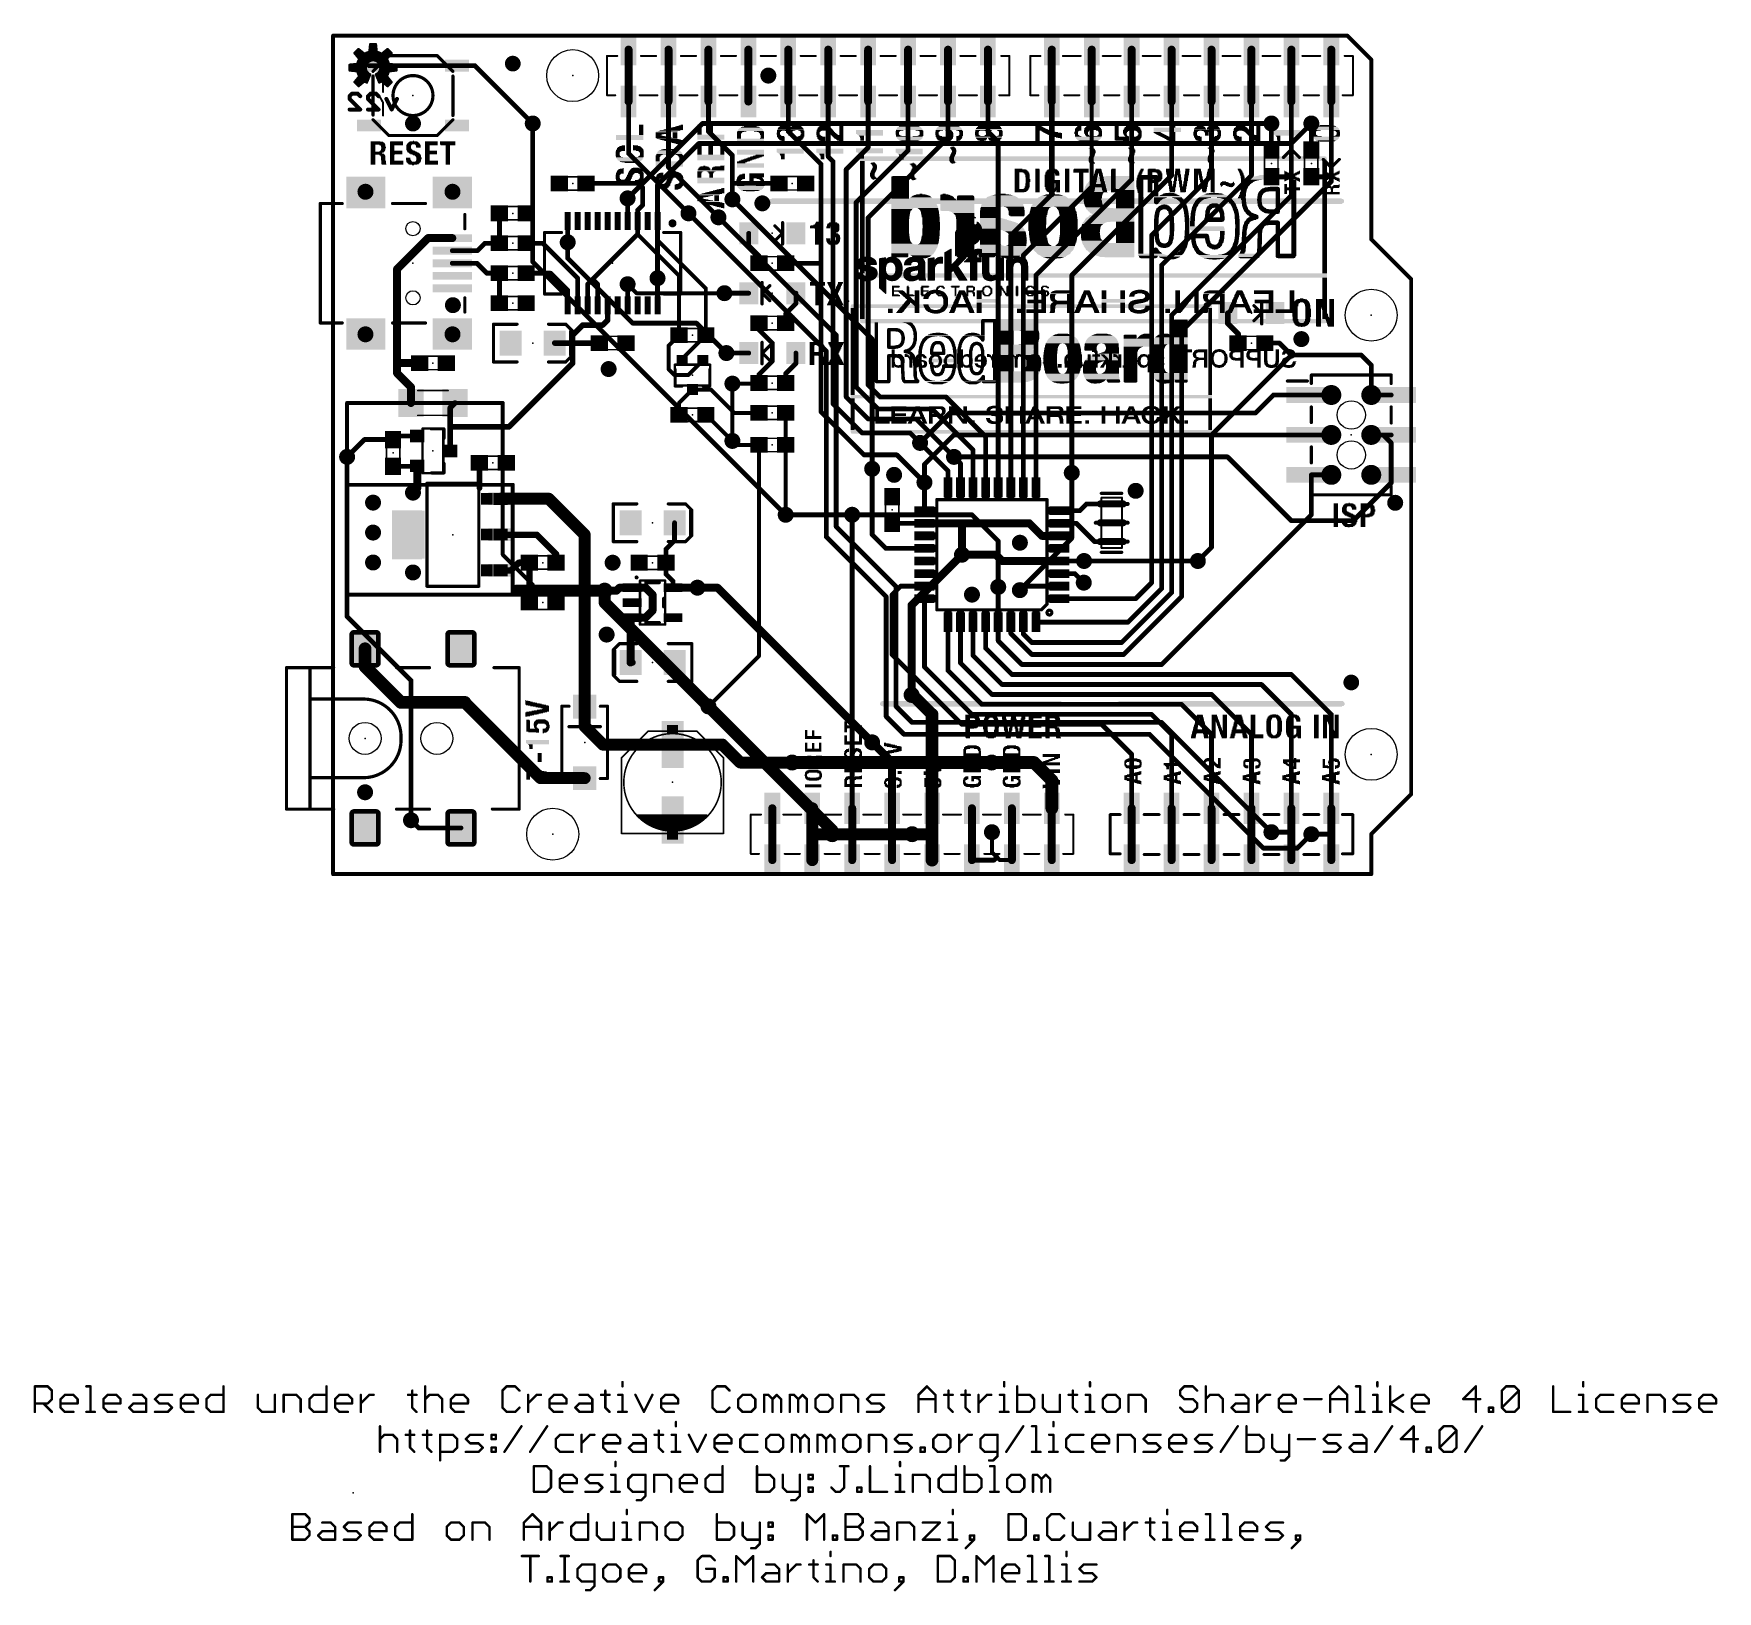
# Model space of a CAD drawing. Extents: x -0.75 to 3.47, y -1.8 to 2.11.
import ezdxf

# ---------------------------------------------------------------- set-up
doc = ezdxf.new("R2010")
doc.units = 0
doc.header["$MEASUREMENT"] = 0
doc.layers.get('0').update_dxf_attribs({"linetype": 'CONTINUOUS'})
for name, color, linetype in [('1', 22, 'CONTINUOUS'), ('16', 175, 'CONTINUOUS'), ('18', 82, 'CONTINUOUS'), ('20', 7, 'CONTINUOUS'), ('21', 32, 'CONTINUOUS'), ('22', 2, 'CONTINUOUS'), ('23', 7, 'CONTINUOUS'), ('24', 7, 'CONTINUOUS'), ('51', 53, 'CONTINUOUS')]:
    doc.layers.add(name, color=color, linetype=linetype)

# ---------------------------------------------------------------- blocks, each defined once
blk = doc.blocks.new('RECT')
blk.add_solid([(-0.5, -0.5), (0.5, -0.5), (-0.5, 0.5), (0.5, 0.5)])
blk = doc.blocks.new('RECT320000X384000R30')
at = {"const_width": 0.011811}
blk.add_lwpolyline([(0.033465, -0.035433), (0.033465, 0.035433, 0.414214), (0.027559, 0.041339), (-0.027559, 0.041339, 0.414214), (-0.033465, 0.035433), (-0.033465, -0.035433, 0.414214), (-0.027559, -0.041339), (0.027559, -0.041339, 0.414214)], format="xyb", close=True, dxfattribs=at)
blk.add_solid([(-0.028559, -0.036433), (0.028559, -0.036433), (-0.028559, 0.036433), (0.028559, 0.036433)])
blk = doc.blocks.new('PIE')
at = {"const_width": 0.5}
blk.add_lwpolyline([(0, -0.25, 1), (0, 0.25, 1), (0, -0.25)], format="xyb", dxfattribs=at)
blk = doc.blocks.new('RECT72000X304800R100')
at = {"const_width": 0.008858}
blk.add_lwpolyline([(0.004429, -0.028642), (0.004429, 0.028642, 0.414214), (0, 0.033071), (0, 0.033071, 0.414214), (-0.004429, 0.028642), (-0.004429, -0.028642, 0.414214), (0, -0.033071), (0, -0.033071, 0.414214)], format="xyb", close=True, dxfattribs=at)
blk.add_solid([(-0.001, -0.029642), (0.001, -0.029642), (-0.001, 0.029642), (0.001, 0.029642)])
blk = doc.blocks.new('ROUNDV')
at = {"const_width": 0.5}
blk.add_lwpolyline([(0, -0.25, 1), (0, 0.25, 1), (0, -0.25)], format="xyb", dxfattribs=at)

msp = doc.modelspace()

# ---------------------------------------------------------------- linework, layer by layer
at = {"layer": '1'}
for points, const_width in [([(0, 2.1), (2.54, 2.1)], 0.01), ([(0, 0), (0, 2.1)], 0.01), ([(0.74, 2.064961), (0.74, 1.935039)], 0.02), ([(0.74, 2.064961), (0.74, 1.935039)], 0.02), ([(0.84, 2.064961), (0.84, 1.935039)], 0.02), ([(0.84, 2.064961), (0.84, 1.935039)], 0.02), ([(0.94, 2.064961), (0.94, 1.935039)], 0.02), ([(0.94, 2.064961), (0.94, 1.935039)], 0.02), ([(1.04, 2.064961), (1.04, 1.935039)], 0.02), ([(1.04, 2.064961), (1.04, 1.935039)], 0.02), ([(1.14, 2.064961), (1.14, 1.935039)], 0.02), ([(1.14, 2.064961), (1.14, 1.935039)], 0.02), ([(1.24, 2.064961), (1.24, 1.935039)], 0.02), ([(1.24, 2.064961), (1.24, 1.935039)], 0.02), ([(1.34, 2.064961), (1.34, 1.935039)], 0.02), ([(1.34, 2.064961), (1.34, 1.935039)], 0.02), ([(1.44, 2.064961), (1.44, 1.935039)], 0.02), ([(1.44, 2.064961), (1.44, 1.935039)], 0.02), ([(1.54, 2.064961), (1.54, 1.935039)], 0.02), ([(1.54, 2.064961), (1.54, 1.935039)], 0.02), ([(1.64, 2.064961), (1.64, 1.935039)], 0.02), ([(1.64, 2.064961), (1.64, 1.935039)], 0.02), ([(1.8, 1.935039), (1.8, 2.064961)], 0.02), ([(1.8, 1.935039), (1.8, 2.064961)], 0.02), ([(1.8, 1.702756), (1.8, 2.064961)], 0.014), ([(1.9, 1.935039), (1.9, 2.064961)], 0.02), ([(1.9, 1.935039), (1.9, 2.064961)], 0.02), ([(2, 1.935039), (2, 2.064961)], 0.02), ([(2, 1.935039), (2, 2.064961)], 0.02), ([(2, 1.739764), (2, 2.064961)], 0.012), ([(2.1, 1.935039), (2.1, 2.064961)], 0.02), ([(2.1, 1.935039), (2.1, 2.064961)], 0.02), ([(2.2, 1.935039), (2.2, 2.064961)], 0.02), ([(2.2, 1.935039), (2.2, 2.064961)], 0.02), ([(2.2, 1.75), (2.2, 2.064961)], 0.012), ([(2.3, 1.935039), (2.3, 2.064961)], 0.02), ([(2.3, 1.935039), (2.3, 2.064961)], 0.02), ([(2.4, 1.935039), (2.4, 2.064961)], 0.02), ([(2.4, 1.935039), (2.4, 2.064961)], 0.02), ([(2.4, 1.825), (2.4, 2.064961)], 0.012), ([(2.5, 1.935039), (2.5, 2.064961)], 0.02), ([(2.5, 1.935039), (2.5, 2.064961)], 0.02), ([(2.54, 2.1), (2.6, 2.04)], 0.01), ([(0.09, 2.025), (0.31, 2.025)], 0.012), ([(0.355, 2.025), (0.31, 2.025)], 0.012), ([(0.5, 1.88), (0.355, 2.025)], 0.012), ([(2.6, 2.04), (2.6, 1.59)], 0.01), ([(0.74, 1.935039), (0.74, 1.805)], 0.012), ([(0.84, 1.935039), (0.84, 1.77)], 0.012), ([(0.94, 1.935039), (0.94, 1.86)], 0.012), ([(1.14, 1.86), (1.14, 1.935039)], 0.012), ([(1.24, 1.935039), (1.24, 1.797)], 0.012), ([(1.34, 1.935039), (1.34, 1.82)], 0.012), ([(1.44, 1.812756), (1.44, 1.935039)], 0.012), ([(1.54, 1.844252), (1.54, 1.935039)], 0.012), ([(1.64, 1.86), (1.64, 1.935039)], 0.012), ([(1.9, 1.72126), (1.9, 1.935039)], 0.01), ([(2.1, 1.75), (2.1, 1.935039)], 0.012), ([(2.3, 1.75), (2.3, 1.935039)], 0.012), ([(2.5, 1.825), (2.5, 1.935039)], 0.012), ([(1, 1.8), (0.94, 1.86)], 0.012), ([(1.222, 1.778), (1.14, 1.86)], 0.012), ([(1.665748, 1.834252), (1.64, 1.86)], 0.012), ([(2.35, 1.813465), (2.35, 1.88)], 0.012), ([(2.45, 1.813465), (2.45, 1.88)], 0.012), ([(1.34, 1.82), (1.285, 1.765)], 0.012), ([(1.31, 1.682756), (1.44, 1.812756)], 0.012), ([(1.34, 1.644252), (1.54, 1.844252)], 0.012), ([(1.665748, 0.969), (1.665748, 1.834252)], 0.012), ([(2.4, 1.745), (2.4, 1.825)], 0.012), ([(2.4, 1.825), (2.399409, 1.825591)], 0.01), ([(2.5, 1.745), (2.5, 1.825)], 0.012), ([(2.5, 1.825), (2.500591, 1.825591)], 0.01), ([(0.74, 1.805), (0.89, 1.655)], 0.012), ([(0.84, 1.77), (0.965, 1.645)], 0.012), ([(1, 1.73), (1, 1.8)], 0.012), ([(1.222, 1.53), (1.222, 1.778)], 0.012), ([(1.24, 1.797), (1.252, 1.785)], 0.012), ([(1.252, 1.178), (1.252, 1.785)], 0.012), ([(0.633465, 1.73), (0.765, 1.73)], 0.012), ([(0.765, 1.73), (0.775, 1.72)], 0.012), ([(1, 1.69), (1, 1.73)], 0.012), ([(1.116535, 1.73), (1, 1.73)], 0.012), ([(1.285, 1.765), (1.285, 1.195)], 0.012), ([(1.760236, 1.5), (2, 1.739764)], 0.012), ([(1.85, 1.5), (2.1, 1.75)], 0.012), ([(2.05, 1.6), (2.2, 1.75)], 0.012), ([(2.075, 1.525), (2.3, 1.75)], 0.012), ([(2.125, 1.36), (2.5, 1.735)], 0.012), ([(2.35, 1.746535), (2.398465, 1.746535)], 0.012), ([(2.398465, 1.746535), (2.4, 1.745)], 0.012), ([(2.4, 1.7), (2.4, 1.745)], 0.012), ([(2.45, 1.746535), (2.498465, 1.746535)], 0.012), ([(2.498465, 1.746535), (2.5, 1.745)], 0.012), ([(2.5, 1.735), (2.5, 1.745)], 0.012), ([(0.7375, 1.6355), (0.7375, 1.6925)], 0.012), ([(0.775, 1.675), (0.775, 1.72)], 0.012), ([(1.31, 1.22), (1.31, 1.682756)], 0.012), ([(1.697244, 1.6), (1.8, 1.702756)], 0.012), ([(1.72874, 1.55), (1.9, 1.72126)], 0.012), ([(2.1, 1.4), (2.4, 1.7)], 0.012), ([(0.416535, 1.58), (0.416535, 1.655)], 0.012), ([(0.7625, 1.6625), (0.775, 1.675)], 0.012), ([(0.7625, 1.6355), (0.7625, 1.6625)], 0.012), ([(1.34, 1.225), (1.34, 1.644252)], 0.012), ([(0.237992, 1.592992), (0.16, 1.515)], 0.02), ([(0.237992, 1.592992), (0.298425, 1.592992)], 0.02), ([(0.5875, 1.6355), (0.5875, 1.5825)], 0.012), ([(0.7625, 1.6025), (0.65, 1.49)], 0.012), ([(0.7625, 1.6355), (0.7625, 1.6025)], 0.012), ([(0.866535, 1.498465), (0.7625, 1.6025)], 0.01), ([(0.8125, 1.6355), (0.8125, 1.5875)], 0.01), ([(1.040945, 1.605), (1.040945, 1.574055)], 0.012), ([(1.697244, 0.969), (1.697244, 1.6)], 0.012), ([(2.05, 0.73), (2.05, 1.6)], 0.012), ([(0.298425, 1.561496), (0.361496, 1.561496)], 0.012), ([(0.361496, 1.561496), (0.38, 1.58)], 0.012), ([(0.416535, 1.58), (0.38, 1.58)], 0.012), ([(0.483465, 1.58), (0.525, 1.58)], 0.012), ([(0.525, 1.58), (0.6125, 1.4925)], 0.012), ([(0.933465, 1.466535), (0.8125, 1.5875)], 0.01), ([(1.066535, 1.548465), (1.040945, 1.574055)], 0.012), ([(2.6, 1.59), (2.7, 1.49)], 0.01), ([(0.16, 1.515), (0.16, 1.28)], 0.02), ([(0.298425, 1.53), (0.36, 1.53)], 0.012), ([(0.36, 1.53), (0.385, 1.505)], 0.012), ([(0.416535, 1.505), (0.416535, 1.513465)], 0.012), ([(1.066535, 1.53), (1.066535, 1.548465)], 0.012), ([(1.133465, 1.53), (1.222, 1.53)], 0.012), ([(1.222, 1.158), (1.222, 1.53)], 0.012), ([(1.72874, 0.969), (1.72874, 1.55)], 0.012), ([(2.075, 0.715), (2.075, 1.525)], 0.012), ([(0.416535, 1.505), (0.385, 1.505)], 0.012), ([(0.416535, 1.43), (0.416535, 1.505)], 0.012), ([(0.483465, 1.505), (0.545, 1.505)], 0.012), ([(0.545, 1.505), (0.5875, 1.4625)], 0.012), ([(0.6125, 1.4245), (0.6125, 1.4925)], 0.012), ([(0.65, 1.49), (0.6375, 1.4775)], 0.012), ([(0.6375, 1.4245), (0.6375, 1.4775)], 0.012), ([(0.6625, 1.4775), (0.65, 1.49)], 0.012), ([(0.6625, 1.4245), (0.6625, 1.4775)], 0.012), ([(0.7375, 1.4245), (0.7375, 1.4775)], 0.012), ([(0.8125, 1.4245), (0.8125, 1.4925)], 0.012), ([(0.866535, 1.35), (0.866535, 1.498465)], 0.01), ([(1.760236, 0.969), (1.760236, 1.5)], 0.012), ([(1.85, 1.005), (1.85, 1.5)], 0.012), ([(2.7, 1.49), (2.7, 0.2)], 0.01), ([(0.5875, 1.4245), (0.5875, 1.4625)], 0.012), ([(0.933465, 1.35), (0.933465, 1.466535)], 0.01), ([(0.98, 1.455), (1.040945, 1.455)], 0.012), ([(1.159055, 1.429055), (1.133465, 1.403465)], 0.012), ([(1.159055, 1.455), (1.159055, 1.429055)], 0.012), ([(0.6875, 1.3875), (0.675, 1.375)], 0.014), ([(0.6875, 1.4245), (0.6875, 1.3875)], 0.014), ([(1.133465, 1.38), (1.133465, 1.403465)], 0.012), ([(2.1, 0.705), (2.1, 1.4)], 0.012), ([(2.240945, 1.405), (2.240945, 1.379055)], 0.014), ([(0.625, 1.375), (0.6, 1.35)], 0.014), ([(0.6, 1.35), (0.6, 1.33)], 0.014), ([(0.675, 1.375), (0.625, 1.375)], 0.014), ([(0.866535, 1.35), (0.84, 1.323465)], 0.01), ([(0.874409, 1.290945), (0.933465, 1.35)], 0.01), ([(1.066535, 1.38), (1.066535, 1.363465)], 0.012), ([(1.066535, 1.363465), (1.1, 1.33)], 0.012), ([(2.125, 0.695), (2.125, 1.36)], 0.012), ([(2.240945, 1.379055), (2.266535, 1.353465)], 0.014), ([(2.266535, 1.33), (2.266535, 1.353465)], 0.014), ([(0.555118, 1.33), (0.6, 1.33)], 0.014), ([(0.666535, 1.33), (0.6, 1.33)], 0.014), ([(0.6, 1.28), (0.6, 1.33)], 0.014), ([(0.84, 1.323465), (0.84, 1.265)], 0.01), ([(1.040945, 1.305), (0.985, 1.305)], 0.012), ([(1.1, 1.33), (1.1, 1.285)], 0.012), ([(1.159055, 1.305), (1.159055, 1.279055)], 0.012), ([(2.37, 1.33), (2.333465, 1.33)], 0.012), ([(2.4, 1.3), (2.37, 1.33)], 0.012), ([(0.216535, 1.28), (0.16, 1.28)], 0.02), ([(0.16, 1.255), (0.16, 1.28)], 0.02), ([(0.440118, 1.120118), (0.6, 1.28)], 0.014), ([(0.84, 1.265), (0.855, 1.25)], 0.01), ([(0.874409, 1.286417), (0.874409, 1.290945)], 0.01), ([(0.889173, 1.25), (0.925591, 1.286417)], 0.01), ([(1.066535, 1.251535), (1.1, 1.285)], 0.012), ([(1.133465, 1.253465), (1.159055, 1.279055)], 0.012), ([(2.2, 1.1), (2.4, 1.3)], 0.012), ([(2.4, 1.3), (2.575, 1.3)], 0.012), ([(2.575, 1.3), (2.6, 1.275)], 0.012), ([(2.6, 1.2), (2.6, 1.275)], 0.012), ([(0.194882, 1.220118), (0.16, 1.255)], 0.02), ([(0.194882, 1.220118), (0.194882, 1.18)], 0.02), ([(0.855, 1.25), (0.889173, 1.25)], 0.01), ([(1.066535, 1.228465), (1, 1.228465)], 0.01), ([(1.066535, 1.23), (1.066535, 1.251535)], 0.012), ([(1.066535, 1.23), (1.066535, 1.228465)], 0.012), ([(1.133465, 1.23), (1.133465, 1.253465)], 0.012), ([(1.365, 1.165), (1.31, 1.22)], 0.012), ([(1.37, 1.195), (1.34, 1.225)], 0.012), ([(0.293425, 1.168307), (0.305118, 1.18)], 0.014), ([(0.866535, 1.180118), (0.9, 1.213583)], 0.01), ([(0.866535, 1.15), (0.866535, 1.180118)], 0.01), ([(0.9, 1.213583), (0.946417, 1.213583)], 0.01), ([(1.005, 1.155), (0.946417, 1.213583)], 0.01), ([(1.325, 1.105), (1.252, 1.178)], 0.012), ([(1.34, 1.14), (1.285, 1.195)], 0.012), ([(1.535, 1.195), (1.37, 1.195)], 0.012), ([(1.634252, 1.095748), (1.535, 1.195)], 0.012), ([(2.45, 1.2), (2.5, 1.2)], 0.012), ([(2.65, 1.2), (2.6, 1.2)], 0.012), ([(0.293425, 1.120118), (0.293425, 1.168307)], 0.014), ([(0.933465, 1.15), (0.935, 1.15)], 0.01), ([(0.935, 1.15), (1, 1.085)], 0.01), ([(1.066535, 1.155), (1.005, 1.155)], 0.01), ([(1.133465, 1.075), (1.133465, 1.155)], 0.01), ([(1.33, 1.05), (1.222, 1.158)], 0.012), ([(1.46, 1.14), (1.34, 1.14)], 0.012), ([(1.5, 1.165), (1.365, 1.165)], 0.012), ([(1.555, 1.045), (1.46, 1.14)], 0.012), ([(1.602756, 1.062244), (1.5, 1.165)], 0.012), ([(0.158937, 1.097402), (0.15, 1.088465)], 0.012), ([(0.21063, 1.097402), (0.158937, 1.097402)], 0.012), ([(0.293425, 1.120118), (0.293307, 1.12)], 0.014), ([(0.293307, 1.06), (0.293307, 1.12)], 0.014), ([(0.440118, 1.120118), (0.293425, 1.120118)], 0.014), ([(1.445, 1.105), (1.325, 1.105)], 0.012), ([(1.47, 1.08), (1.445, 1.105)], 0.012), ([(1.634252, 0.969), (1.634252, 1.095748)], 0.012), ([(2.2, 0.818504), (2.2, 1.1)], 0.012), ([(2.45, 1.1), (2.5, 1.1)], 0.012), ([(2.65, 1.1), (2.6, 1.1)], 0.012), ([(0.078465, 1.088465), (0.035, 1.045)], 0.012), ([(0.15, 1.088465), (0.078465, 1.088465)], 0.012), ([(1.01, 1.075), (1, 1.085)], 0.01), ([(1.066535, 1.075), (1.01, 1.075)], 0.01), ([(1.066535, 1.075), (1.066535, 0.546535)], 0.01), ([(1.133465, 0.9), (1.133465, 1.075)], 0.01), ([(1.33, 1.05), (1.412, 1.05)], 0.012), ([(1.412, 1.05), (1.481, 0.981)], 0.012), ([(1.539764, 1.010236), (1.47, 1.08)], 0.012), ([(1.602756, 0.969), (1.602756, 1.062244)], 0.012), ([(0.15, 1.021535), (0.209567, 1.021535)], 0.012), ([(0.21063, 1.022598), (0.21063, 0.966102)], 0.02), ([(0.209567, 1.021535), (0.21063, 1.022598)], 0.012), ([(0.366535, 1.03), (0.366535, 0.966535)], 0.014), ([(1.35, 0.85), (1.35, 1.015)], 0.012), ([(1.539764, 0.969), (1.539764, 1.010236)], 0.012), ([(1.57126, 1.02874), (1.555, 1.045)], 0.012), ([(1.57126, 0.969), (1.57126, 1.02874)], 0.012), ([(0.035, 0.7), (0.035, 0.975)], 0.01), ([(0.035, 0.975), (0.45, 0.975)], 0.01), ([(0.21063, 0.966102), (0.2, 0.955472)], 0.02), ([(0.45, 0.975), (0.45, 0.7)], 0.01), ([(1.481, 0.910236), (1.481, 0.981)], 0.012), ([(2.45, 1), (2.5, 1)], 0.012), ([(2.45, 0.9), (2.45, 1)], 0.012), ([(0.418898, 0.940098), (0.540098, 0.940098)], 0.03), ([(0.63, 0.850197), (0.540098, 0.940098)], 0.03), ([(1.887244, 0.927244), (1.870236, 0.910236)], 0.012), ([(1.95, 0.927244), (1.887244, 0.927244)], 0.012), ([(1.95, 0.927244), (1.91, 0.927244)], 0.01), ([(1.95, 0.927244), (1.99, 0.927244)], 0.01), ([(0.855118, 0.88), (0.855118, 0.835118)], 0.012), ([(1.3, 0.9), (1.133465, 0.9)], 0.012), ([(1.3, 0.164961), (1.3, 0.9)], 0.012), ([(1.575, 0.87874), (1.481, 0.87874)], 0.02), ([(1.575, 0.8), (1.575, 0.87874)], 0.02), ([(1.575, 0.87874), (1.743504, 0.87874)], 0.02), ([(1.743504, 0.87874), (1.775, 0.847244)], 0.02), ([(1.819, 0.910236), (1.870236, 0.910236)], 0.012), ([(2.075, 0.525), (2.45, 0.9)], 0.012), ([(0.51, 0.85), (0.418898, 0.85)], 0.016), ([(0.558465, 0.801535), (0.51, 0.85)], 0.016), ([(0.63, 0.419646), (0.63, 0.850197)], 0.03), ([(1.35, 0.85), (1.384252, 0.815748)], 0.012), ([(1.481, 0.87874), (1.4, 0.87874)], 0.012), ([(1.775, 0.847244), (1.819, 0.847244)], 0.02), ([(1.819, 0.87874), (1.86126, 0.87874)], 0.012), ([(1.86126, 0.87874), (1.907244, 0.832756)], 0.012), ([(1.95, 0.88), (1.91, 0.88)], 0.01), ([(1.95, 0.88), (1.99, 0.88)], 0.01), ([(0.558465, 0.78), (0.558465, 0.801535)], 0.016), ([(0.855118, 0.835118), (0.833465, 0.813465)], 0.012), ([(0.833465, 0.813465), (0.833465, 0.78)], 0.012), ([(1.384252, 0.815748), (1.481, 0.815748)], 0.012), ([(1.575, 0.8), (1.66, 0.8)], 0.02), ([(1.66, 0.8), (1.675748, 0.784252)], 0.02), ([(1.95, 0.832756), (1.907244, 0.832756)], 0.012), ([(1.95, 0.832756), (1.91, 0.832756)], 0.01), ([(1.99, 0.832756), (1.95, 0.832756)], 0.01), ([(2.165748, 0.784252), (2.2, 0.818504)], 0.012), ([(0.418898, 0.760602), (0.445602, 0.760602)], 0.016), ([(0.445602, 0.760602), (0.465, 0.78)], 0.016), ([(0.465, 0.78), (0.491535, 0.78)], 0.016), ([(0.491535, 0.68), (0.491535, 0.78)], 0.016), ([(0.833465, 0.751535), (0.833465, 0.78)], 0.012), ([(1.675748, 0.784252), (1.819, 0.784252)], 0.02), ([(1.819, 0.784252), (1.880748, 0.784252)], 0.012), ([(0.71, 0.71), (0.68, 0.71)], 0.02), ([(0.717402, 0.717402), (0.71, 0.71)], 0.02), ([(0.748815, 0.717402), (0.717402, 0.717402)], 0.02), ([(0.748815, 0.717402), (0.782598, 0.717402)], 0.02), ([(0.8, 0.7), (0.782598, 0.717402)], 0.02), ([(0.851185, 0.733815), (0.833465, 0.751535)], 0.012), ([(0.851185, 0.717402), (0.912402, 0.717402)], 0.02), ([(0.851185, 0.717402), (0.851185, 0.733815)], 0.012), ([(1.4, 0.7), (1.42126, 0.72126)], 0.012), ([(1.42126, 0.72126), (1.481, 0.72126)], 0.012), ([(1.665748, 0.719252), (1.665748, 0.631)], 0.012), ([(1.73, 0.72126), (1.72, 0.71126)], 0.012), ([(1.819, 0.72126), (1.73, 0.72126)], 0.012), ([(1.819, 0.752756), (1.857244, 0.752756)], 0.012), ([(1.857244, 0.752756), (1.88, 0.73)], 0.012), ([(1.991, 0.631), (2.075, 0.715)], 0.012), ([(2.009764, 0.689764), (2.05, 0.73)], 0.012), ([(0.45, 0.7), (0.035, 0.7)], 0.01), ([(0.8, 0.66), (0.8, 0.7)], 0.02), ([(1.4, 0.55), (1.4, 0.7)], 0.012), ([(1.481, 0.519), (1.481, 0.689764)], 0.012), ([(1.819, 0.689764), (2.009764, 0.689764)], 0.012), ([(1.975, 0.58), (2.1, 0.705)], 0.012), ([(1.98, 0.55), (2.125, 0.695)], 0.012), ([(0.744882, 0.638665), (0.748815, 0.642598)], 0.02), ([(0.744882, 0.53), (0.744882, 0.638665)], 0.02), ([(0.748815, 0.642598), (0.782598, 0.642598)], 0.02), ([(0.782598, 0.642598), (0.8, 0.66)], 0.02), ([(1.539764, 0.510236), (1.539764, 0.631)], 0.012), ([(1.57126, 0.52874), (1.57126, 0.631)], 0.012), ([(1.602756, 0.547244), (1.602756, 0.631)], 0.012), ([(1.634252, 0.565748), (1.634252, 0.631)], 0.012), ([(1.665748, 0.631), (1.665748, 0.584252)], 0.012), ([(1.697244, 0.631), (1.697244, 0.602756)], 0.012), ([(1.72874, 0.631), (1.72874, 0.60126)], 0.012), ([(1.760236, 0.631), (1.991, 0.631)], 0.012), ([(1.697244, 0.602756), (1.75, 0.55)], 0.012), ([(1.72874, 0.60126), (1.75, 0.58)], 0.012), ([(0.08, 0.564409), (0.08, 0.52)], 0.032), ([(1.066535, 0.546535), (0.94, 0.42)], 0.01), ([(1.575, 0.375), (1.4, 0.55)], 0.012), ([(1.675, 0.475), (1.602756, 0.547244)], 0.012), ([(1.634252, 0.565748), (1.7, 0.5)], 0.012), ([(1.665748, 0.584252), (1.725, 0.525)], 0.012), ([(1.75, 0.58), (1.975, 0.58)], 0.012), ([(1.75, 0.55), (1.98, 0.55)], 0.012), ([(0.08, 0.52), (0.17, 0.43)], 0.032), ([(0.744882, 0.53), (0.75, 0.53)], 0.016), ([(1.481, 0.519), (1.6, 0.4)], 0.012), ([(1.625, 0.425), (1.539764, 0.510236)], 0.012), ([(1.65, 0.45), (1.57126, 0.52874)], 0.012), ([(1.725, 0.525), (2.075, 0.525)], 0.012), ([(1.448815, 0.448815), (1.448815, 0.451185)], 0.03), ([(1.448815, 0.451185), (1.5, 0.4)], 0.03), ([(1.675, 0.475), (2.325, 0.475)], 0.012), ([(1.7, 0.5), (2.4, 0.5)], 0.012), ([(2.325, 0.475), (2.4, 0.4)], 0.012), ([(2.4, 0.5), (2.5, 0.4)], 0.012), ([(0.17, 0.43), (0.33, 0.43)], 0.032), ([(0.519646, 0.240354), (0.33, 0.43)], 0.03), ([(0.63, 0.37), (0.63, 0.419646)], 0.03), ([(1.625, 0.425), (2.125, 0.425)], 0.012), ([(1.65, 0.45), (2.2, 0.45)], 0.012), ([(2.125, 0.425), (2.2, 0.35)], 0.012), ([(2.2, 0.45), (2.3, 0.35)], 0.012), ([(0.675512, 0.324488), (0.63, 0.37)], 0.03), ([(1.5, 0.4), (1.5, 0.164961)], 0.032), ([(1.575, 0.375), (1.925, 0.375)], 0.012), ([(1.6, 0.4), (2.05, 0.4)], 0.012), ([(1.925, 0.375), (2, 0.3)], 0.012), ([(2.05, 0.4), (2.1, 0.35)], 0.012), ([(2.4, 0.4), (2.4, 0.105)], 0.012), ([(2.5, 0.4), (2.5, 0.164961)], 0.012), ([(0.85, 0.324488), (0.675512, 0.324488)], 0.03), ([(0.85, 0.324488), (0.974803, 0.324488)], 0.03), ([(0.974803, 0.324488), (1.019803, 0.279488)], 0.03), ([(1.35, 0.33), (1.4, 0.28)], 0.02), ([(2.1, 0.35), (2.1, 0.164961)], 0.012), ([(2.2, 0.35), (2.2, 0.035039)], 0.012), ([(2.3, 0.35), (2.3, 0.164961)], 0.012), ([(1.649488, 0.279488), (1.755512, 0.279488)], 0.032), ([(1.755512, 0.279488), (1.8, 0.235)], 0.032), ([(2, 0.3), (2, 0.035039)], 0.012), ([(0.63, 0.240354), (0.519646, 0.240354)], 0.03), ([(1.149488, 0.279488), (1.019803, 0.279488)], 0.03), ([(1.4, 0.035039), (1.4, 0.28)], 0.02), ([(1.8, 0.235), (1.8, 0.164961)], 0.032), ([(1.1, 0.035039), (1.1, 0.164961)], 0.02), ([(1.1, 0.035039), (1.1, 0.164961)], 0.02), ([(1.2, 0.164961), (1.2, 0.1)], 0.03), ([(1.2, 0.035039), (1.2, 0.164961)], 0.02), ([(1.2, 0.035039), (1.2, 0.164961)], 0.02), ([(1.3, 0.035039), (1.3, 0.164961)], 0.02), ([(1.3, 0.035039), (1.3, 0.164961)], 0.02), ([(1.3, 0.035039), (1.3, 0.164961)], 0.012), ([(1.4, 0.035039), (1.4, 0.164961)], 0.02), ([(1.4, 0.035039), (1.4, 0.164961)], 0.02), ([(1.5, 0.164961), (1.5, 0.11)], 0.032), ([(1.5, 0.035039), (1.5, 0.164961)], 0.02), ([(1.5, 0.035039), (1.5, 0.164961)], 0.02), ([(1.5, 0.164961), (1.5, 0.08)], 0.012), ([(1.6, 0.035039), (1.6, 0.164961)], 0.02), ([(1.6, 0.035039), (1.6, 0.164961)], 0.02), ([(1.7, 0.035039), (1.7, 0.164961)], 0.02), ([(1.7, 0.035039), (1.7, 0.164961)], 0.02), ([(1.8, 0.035039), (1.8, 0.164961)], 0.02), ([(1.8, 0.035039), (1.8, 0.164961)], 0.02), ([(1.8, 0.035039), (1.8, 0.164961)], 0.012), ([(2, 0.164961), (2, 0.035039)], 0.02), ([(2, 0.164961), (2, 0.035039)], 0.02), ([(2.1, 0.164961), (2.1, 0.035039)], 0.02), ([(2.1, 0.164961), (2.1, 0.035039)], 0.02), ([(2.2, 0.164961), (2.2, 0.035039)], 0.02), ([(2.2, 0.164961), (2.2, 0.035039)], 0.02), ([(2.3, 0.164961), (2.3, 0.035039)], 0.02), ([(2.3, 0.164961), (2.3, 0.035039)], 0.02), ([(2.4, 0.164961), (2.4, 0.035039)], 0.02), ([(2.4, 0.164961), (2.4, 0.035039)], 0.02), ([(2.5, 0.164961), (2.5, 0.035039)], 0.02), ([(2.5, 0.164961), (2.5, 0.035039)], 0.02), ([(2.5, 0.1), (2.5, 0.164961)], 0.012), ([(2.7, 0.2), (2.6, 0.1)], 0.01), ([(0.214409, 0.115591), (0.195, 0.135)], 0.012), ([(0.320157, 0.115591), (0.214409, 0.115591)], 0.012), ([(1.25, 0.1), (1.2, 0.1)], 0.03), ([(1.2, 0.1), (1.2, 0.035039)], 0.03), ([(1.45, 0.1), (1.49, 0.1)], 0.03), ([(1.49, 0.1), (1.5, 0.11)], 0.03), ([(1.5, 0.11), (1.5, 0.08)], 0.032), ([(1.5, 0.08), (1.5, 0.035039)], 0.032), ([(1.65, 0.055), (1.65, 0.105)], 0.01), ([(2.35, 0.105), (2.4, 0.105)], 0.012), ([(2.4, 0.105), (2.4, 0.035039)], 0.012), ([(2.45, 0.1), (2.5, 0.1)], 0.012), ([(2.6, 0.1), (2.6, 0)], 0.01), ([(1.65, 0.055), (1.6625, 0.0425)], 0.01), ([(1.655039, 0.035039), (1.6625, 0.0425)], 0.012), ([(1.6625, 0.0425), (1.669961, 0.035039)], 0.01), ([(2.6, 0), (0, 0)], 0.01), ([(1.6, 0.035039), (1.655039, 0.035039)], 0.012), ([(1.669961, 0.035039), (1.7, 0.035039)], 0.01)]:
    msp.add_lwpolyline(points, dxfattribs=dict(at, const_width=const_width))
for points, const_width in [([(0, 2.1025, 1), (0, 2.0975)], 0.005), ([(0.0025, 2.1, 1), (-0.0025, 2.1)], 0.005), ([(0.745, 2.064961, 1), (0.735, 2.064961)], 0.01), ([(0.745, 2.064961, 1), (0.735, 2.064961)], 0.01), ([(0.845, 2.064961, 1), (0.835, 2.064961)], 0.01), ([(0.845, 2.064961, 1), (0.835, 2.064961)], 0.01), ([(0.945, 2.064961, 1), (0.935, 2.064961)], 0.01), ([(0.945, 2.064961, 1), (0.935, 2.064961)], 0.01), ([(1.045, 2.064961, 1), (1.035, 2.064961)], 0.01), ([(1.045, 2.064961, 1), (1.035, 2.064961)], 0.01), ([(1.145, 2.064961, 1), (1.135, 2.064961)], 0.01), ([(1.145, 2.064961, 1), (1.135, 2.064961)], 0.01), ([(1.245, 2.064961, 1), (1.235, 2.064961)], 0.01), ([(1.245, 2.064961, 1), (1.235, 2.064961)], 0.01), ([(1.345, 2.064961, 1), (1.335, 2.064961)], 0.01), ([(1.345, 2.064961, 1), (1.335, 2.064961)], 0.01), ([(1.445, 2.064961, 1), (1.435, 2.064961)], 0.01), ([(1.445, 2.064961, 1), (1.435, 2.064961)], 0.01), ([(1.545, 2.064961, 1), (1.535, 2.064961)], 0.01), ([(1.545, 2.064961, 1), (1.535, 2.064961)], 0.01), ([(1.645, 2.064961, 1), (1.635, 2.064961)], 0.01), ([(1.645, 2.064961, 1), (1.635, 2.064961)], 0.01), ([(1.805, 2.064961, 1), (1.795, 2.064961)], 0.01), ([(1.805, 2.064961, 1), (1.795, 2.064961)], 0.01), ([(1.8035, 2.064961, 1), (1.7965, 2.064961)], 0.007), ([(1.905, 2.064961, 1), (1.895, 2.064961)], 0.01), ([(1.905, 2.064961, 1), (1.895, 2.064961)], 0.01), ([(2.005, 2.064961, 1), (1.995, 2.064961)], 0.01), ([(2.005, 2.064961, 1), (1.995, 2.064961)], 0.01), ([(2.003, 2.064961, 1), (1.997, 2.064961)], 0.006), ([(2.105, 2.064961, 1), (2.095, 2.064961)], 0.01), ([(2.105, 2.064961, 1), (2.095, 2.064961)], 0.01), ([(2.205, 2.064961, 1), (2.195, 2.064961)], 0.01), ([(2.205, 2.064961, 1), (2.195, 2.064961)], 0.01), ([(2.203, 2.064961, 1), (2.197, 2.064961)], 0.006), ([(2.305, 2.064961, 1), (2.295, 2.064961)], 0.01), ([(2.305, 2.064961, 1), (2.295, 2.064961)], 0.01), ([(2.405, 2.064961, 1), (2.395, 2.064961)], 0.01), ([(2.405, 2.064961, 1), (2.395, 2.064961)], 0.01), ([(2.403, 2.064961, 1), (2.397, 2.064961)], 0.006), ([(2.505, 2.064961, 1), (2.495, 2.064961)], 0.01), ([(2.505, 2.064961, 1), (2.495, 2.064961)], 0.01), ([(2.541768, 2.101768, 1), (2.538232, 2.098232)], 0.005), ([(2.54, 2.0975, 1), (2.54, 2.1025)], 0.005), ([(0.09, 2.028, 1), (0.09, 2.022)], 0.006), ([(0.31, 2.028, 1), (0.31, 2.022)], 0.006), ([(0.31, 2.022, 1), (0.31, 2.028)], 0.006), ([(0.357121, 2.027121, 1), (0.352879, 2.022879)], 0.006), ([(0.355, 2.022, 1), (0.355, 2.028)], 0.006), ([(2.6025, 2.04, 1), (2.5975, 2.04)], 0.005), ([(2.598232, 2.038232, 1), (2.601768, 2.041768)], 0.005), ([(0.735, 1.935039, 1), (0.745, 1.935039)], 0.01), ([(0.735, 1.935039, 1), (0.745, 1.935039)], 0.01), ([(0.743, 1.935039, 1), (0.737, 1.935039)], 0.006), ([(0.835, 1.935039, 1), (0.845, 1.935039)], 0.01), ([(0.835, 1.935039, 1), (0.845, 1.935039)], 0.01), ([(0.843, 1.935039, 1), (0.837, 1.935039)], 0.006), ([(0.935, 1.935039, 1), (0.945, 1.935039)], 0.01), ([(0.935, 1.935039, 1), (0.945, 1.935039)], 0.01), ([(0.943, 1.935039, 1), (0.937, 1.935039)], 0.006), ([(1.035, 1.935039, 1), (1.045, 1.935039)], 0.01), ([(1.035, 1.935039, 1), (1.045, 1.935039)], 0.01), ([(1.135, 1.935039, 1), (1.145, 1.935039)], 0.01), ([(1.135, 1.935039, 1), (1.145, 1.935039)], 0.01), ([(1.143, 1.935039, 1), (1.137, 1.935039)], 0.006), ([(1.235, 1.935039, 1), (1.245, 1.935039)], 0.01), ([(1.235, 1.935039, 1), (1.245, 1.935039)], 0.01), ([(1.243, 1.935039, 1), (1.237, 1.935039)], 0.006), ([(1.335, 1.935039, 1), (1.345, 1.935039)], 0.01), ([(1.335, 1.935039, 1), (1.345, 1.935039)], 0.01), ([(1.343, 1.935039, 1), (1.337, 1.935039)], 0.006), ([(1.435, 1.935039, 1), (1.445, 1.935039)], 0.01), ([(1.435, 1.935039, 1), (1.445, 1.935039)], 0.01), ([(1.443, 1.935039, 1), (1.437, 1.935039)], 0.006), ([(1.535, 1.935039, 1), (1.545, 1.935039)], 0.01), ([(1.535, 1.935039, 1), (1.545, 1.935039)], 0.01), ([(1.543, 1.935039, 1), (1.537, 1.935039)], 0.006), ([(1.635, 1.935039, 1), (1.645, 1.935039)], 0.01), ([(1.635, 1.935039, 1), (1.645, 1.935039)], 0.01), ([(1.643, 1.935039, 1), (1.637, 1.935039)], 0.006), ([(1.795, 1.935039, 1), (1.805, 1.935039)], 0.01), ([(1.795, 1.935039, 1), (1.805, 1.935039)], 0.01), ([(1.895, 1.935039, 1), (1.905, 1.935039)], 0.01), ([(1.895, 1.935039, 1), (1.905, 1.935039)], 0.01), ([(1.9025, 1.935039, 1), (1.8975, 1.935039)], 0.005), ([(1.995, 1.935039, 1), (2.005, 1.935039)], 0.01), ([(1.995, 1.935039, 1), (2.005, 1.935039)], 0.01), ([(2.095, 1.935039, 1), (2.105, 1.935039)], 0.01), ([(2.095, 1.935039, 1), (2.105, 1.935039)], 0.01), ([(2.103, 1.935039, 1), (2.097, 1.935039)], 0.006), ([(2.195, 1.935039, 1), (2.205, 1.935039)], 0.01), ([(2.195, 1.935039, 1), (2.205, 1.935039)], 0.01), ([(2.295, 1.935039, 1), (2.305, 1.935039)], 0.01), ([(2.295, 1.935039, 1), (2.305, 1.935039)], 0.01), ([(2.303, 1.935039, 1), (2.297, 1.935039)], 0.006), ([(2.395, 1.935039, 1), (2.405, 1.935039)], 0.01), ([(2.395, 1.935039, 1), (2.405, 1.935039)], 0.01), ([(2.495, 1.935039, 1), (2.505, 1.935039)], 0.01), ([(2.495, 1.935039, 1), (2.505, 1.935039)], 0.01), ([(2.503, 1.935039, 1), (2.497, 1.935039)], 0.006), ([(0.497879, 1.877879, 1), (0.502121, 1.882121)], 0.006), ([(0.942121, 1.862121, 1), (0.937879, 1.857879)], 0.006), ([(0.937, 1.86, 1), (0.943, 1.86)], 0.006), ([(1.142121, 1.862121, 1), (1.137879, 1.857879)], 0.006), ([(1.137, 1.86, 1), (1.143, 1.86)], 0.006), ([(1.642121, 1.862121, 1), (1.637879, 1.857879)], 0.006), ([(1.637, 1.86, 1), (1.643, 1.86)], 0.006), ([(2.353, 1.88, 1), (2.347, 1.88)], 0.006), ([(2.453, 1.88, 1), (2.447, 1.88)], 0.006), ([(1.337, 1.82, 1), (1.343, 1.82)], 0.006), ([(1.342121, 1.817879, 1), (1.337879, 1.822121)], 0.006), ([(1.437, 1.812756, 1), (1.443, 1.812756)], 0.006), ([(1.442121, 1.810635, 1), (1.437879, 1.814877)], 0.006), ([(1.537, 1.844252, 1), (1.543, 1.844252)], 0.006), ([(1.542121, 1.842131, 1), (1.537879, 1.846373)], 0.006), ([(1.668748, 1.834252, 1), (1.662748, 1.834252)], 0.006), ([(1.663627, 1.832131, 1), (1.667869, 1.836373)], 0.006), ([(2.347, 1.813465, 1), (2.353, 1.813465)], 0.006), ([(2.403, 1.825, 1), (2.397, 1.825)], 0.006), ([(2.397, 1.825, 1), (2.403, 1.825)], 0.006), ([(2.401177, 1.827358, 1), (2.397642, 1.823823)], 0.005), ([(2.398232, 1.823232, 1), (2.401768, 1.826768)], 0.005), ([(2.447, 1.813465, 1), (2.453, 1.813465)], 0.006), ([(2.503, 1.825, 1), (2.497, 1.825)], 0.006), ([(2.497, 1.825, 1), (2.503, 1.825)], 0.006), ([(2.498232, 1.826768, 1), (2.501768, 1.823232)], 0.005), ([(2.502358, 1.823823, 1), (2.498823, 1.827358)], 0.005), ([(0.742121, 1.807121, 1), (0.737879, 1.802879)], 0.006), ([(0.737, 1.805, 1), (0.743, 1.805)], 0.006), ([(0.842121, 1.772121, 1), (0.837879, 1.767879)], 0.006), ([(0.837, 1.77, 1), (0.843, 1.77)], 0.006), ([(1.003, 1.8, 1), (0.997, 1.8)], 0.006), ([(0.997879, 1.797879, 1), (1.002121, 1.802121)], 0.006), ([(1.225, 1.778, 1), (1.219, 1.778)], 0.006), ([(1.219879, 1.775879, 1), (1.224121, 1.780121)], 0.006), ([(1.242121, 1.799121, 1), (1.237879, 1.794879)], 0.006), ([(1.237, 1.797, 1), (1.243, 1.797)], 0.006), ([(1.255, 1.785, 1), (1.249, 1.785)], 0.006), ([(1.249879, 1.782879, 1), (1.254121, 1.787121)], 0.006), ([(0.633465, 1.733, 1), (0.633465, 1.727)], 0.006), ([(0.767121, 1.732121, 1), (0.762879, 1.727879)], 0.006), ([(0.765, 1.727, 1), (0.765, 1.733)], 0.006), ([(1.003, 1.73, 1), (0.997, 1.73)], 0.006), ([(1, 1.733, 1), (1, 1.727)], 0.006), ([(0.997, 1.73, 1), (1.003, 1.73)], 0.006), ([(1.116535, 1.727, 1), (1.116535, 1.733)], 0.006), ([(1.288, 1.765, 1), (1.282, 1.765)], 0.006), ([(1.282879, 1.767121, 1), (1.287121, 1.762879)], 0.006), ([(1.997, 1.739764, 1), (2.003, 1.739764)], 0.006), ([(2.002121, 1.737642, 1), (1.997879, 1.741885)], 0.006), ([(2.097, 1.75, 1), (2.103, 1.75)], 0.006), ([(2.102121, 1.747879, 1), (2.097879, 1.752121)], 0.006), ([(2.197, 1.75, 1), (2.203, 1.75)], 0.006), ([(2.202121, 1.747879, 1), (2.197879, 1.752121)], 0.006), ([(2.297, 1.75, 1), (2.303, 1.75)], 0.006), ([(2.302121, 1.747879, 1), (2.297879, 1.752121)], 0.006), ([(2.35, 1.749535, 1), (2.35, 1.743535)], 0.006), ([(2.400586, 1.748657, 1), (2.396343, 1.744414)], 0.006), ([(2.403, 1.745, 1), (2.397, 1.745)], 0.006), ([(2.397, 1.745, 1), (2.403, 1.745)], 0.006), ([(2.397879, 1.742879, 1), (2.402121, 1.747121)], 0.006), ([(2.398465, 1.743535, 1), (2.398465, 1.749535)], 0.006), ([(2.45, 1.749535, 1), (2.45, 1.743535)], 0.006), ([(2.500586, 1.748657, 1), (2.496343, 1.744414)], 0.006), ([(2.503, 1.745, 1), (2.497, 1.745)], 0.006), ([(2.497, 1.745, 1), (2.503, 1.745)], 0.006), ([(2.497, 1.735, 1), (2.503, 1.735)], 0.006), ([(2.497879, 1.742879, 1), (2.502121, 1.747121)], 0.006), ([(2.502121, 1.732879, 1), (2.497879, 1.737121)], 0.006), ([(2.498465, 1.743535, 1), (2.498465, 1.749535)], 0.006), ([(0.7405, 1.6925, 1), (0.7345, 1.6925)], 0.006), ([(0.778, 1.72, 1), (0.772, 1.72)], 0.006), ([(0.772879, 1.717879, 1), (0.777121, 1.722121)], 0.006), ([(0.997, 1.69, 1), (1.003, 1.69)], 0.006), ([(1.313, 1.682756, 1), (1.307, 1.682756)], 0.006), ([(1.307879, 1.684877, 1), (1.312121, 1.680635)], 0.006), ([(1.7965, 1.702756, 1), (1.8035, 1.702756)], 0.007), ([(1.802121, 1.700635, 1), (1.797879, 1.704877)], 0.006), ([(1.902121, 1.719139, 1), (1.897879, 1.723381)], 0.006), ([(1.8975, 1.72126, 1), (1.9025, 1.72126)], 0.005), ([(2.397, 1.7, 1), (2.403, 1.7)], 0.006), ([(2.402121, 1.697879, 1), (2.397879, 1.702121)], 0.006), ([(0.419535, 1.655, 1), (0.413535, 1.655)], 0.006), ([(0.7655, 1.6625, 1), (0.7595, 1.6625)], 0.006), ([(0.760379, 1.664621, 1), (0.764621, 1.660379)], 0.006), ([(0.772, 1.675, 1), (0.778, 1.675)], 0.006), ([(0.777121, 1.672879, 1), (0.772879, 1.677121)], 0.006), ([(0.887879, 1.652879, 1), (0.892121, 1.657121)], 0.006), ([(0.962879, 1.642879, 1), (0.967121, 1.647121)], 0.006), ([(1.343, 1.644252, 1), (1.337, 1.644252)], 0.006), ([(1.337879, 1.646373, 1), (1.342121, 1.642131)], 0.006), ([(0.237992, 1.597992, 1), (0.237992, 1.587992)], 0.01), ([(0.241528, 1.589457, 1), (0.234457, 1.596528)], 0.01), ([(0.298425, 1.587992, 1), (0.298425, 1.597992)], 0.01), ([(0.5905, 1.6355, 1), (0.5845, 1.6355)], 0.006), ([(0.7345, 1.6355, 1), (0.7405, 1.6355)], 0.006), ([(0.7655, 1.6355, 1), (0.7595, 1.6355)], 0.006), ([(0.7595, 1.6355, 1), (0.7655, 1.6355)], 0.006), ([(0.7595, 1.6025, 1), (0.7655, 1.6025)], 0.006), ([(0.764621, 1.600379, 1), (0.760379, 1.604621)], 0.006), ([(0.764268, 1.604268, 1), (0.760732, 1.600732)], 0.005), ([(0.815, 1.6355, 1), (0.81, 1.6355)], 0.005), ([(1.043945, 1.605, 1), (1.037945, 1.605)], 0.006), ([(1.700244, 1.6, 1), (1.694244, 1.6)], 0.006), ([(1.695123, 1.602121, 1), (1.699365, 1.597879)], 0.006), ([(2.053, 1.6, 1), (2.047, 1.6)], 0.006), ([(2.047879, 1.602121, 1), (2.052121, 1.597879)], 0.006), ([(0.298425, 1.564496, 1), (0.298425, 1.558496)], 0.006), ([(0.359375, 1.563617, 1), (0.363617, 1.559375)], 0.006), ([(0.361496, 1.558496, 1), (0.361496, 1.564496)], 0.006), ([(0.38, 1.583, 1), (0.38, 1.577)], 0.006), ([(0.382121, 1.577879, 1), (0.377879, 1.582121)], 0.006), ([(0.413535, 1.58, 1), (0.419535, 1.58)], 0.006), ([(0.416535, 1.577, 1), (0.416535, 1.583)], 0.006), ([(0.483465, 1.583, 1), (0.483465, 1.577)], 0.006), ([(0.527121, 1.582121, 1), (0.522879, 1.577879)], 0.006), ([(0.525, 1.577, 1), (0.525, 1.583)], 0.006), ([(0.5845, 1.5825, 1), (0.5905, 1.5825)], 0.006), ([(0.814268, 1.589268, 1), (0.810732, 1.585732)], 0.005), ([(0.81, 1.5875, 1), (0.815, 1.5875)], 0.005), ([(1.043066, 1.576176, 1), (1.038824, 1.571934)], 0.006), ([(1.037945, 1.574055, 1), (1.043945, 1.574055)], 0.006), ([(2.601768, 1.591768, 1), (2.598232, 1.588232)], 0.005), ([(2.5975, 1.59, 1), (2.6025, 1.59)], 0.005), ([(0.156464, 1.518536, 1), (0.163536, 1.511464)], 0.01), ([(0.165, 1.515, 1), (0.155, 1.515)], 0.01), ([(0.298425, 1.533, 1), (0.298425, 1.527)], 0.006), ([(0.362121, 1.532121, 1), (0.357879, 1.527879)], 0.006), ([(0.36, 1.527, 1), (0.36, 1.533)], 0.006), ([(0.419535, 1.513465, 1), (0.413535, 1.513465)], 0.006), ([(1.069535, 1.548465, 1), (1.063535, 1.548465)], 0.006), ([(1.063535, 1.53, 1), (1.069535, 1.53)], 0.006), ([(1.064414, 1.546343, 1), (1.068657, 1.550586)], 0.006), ([(1.133465, 1.533, 1), (1.133465, 1.527)], 0.006), ([(1.225, 1.53, 1), (1.219, 1.53)], 0.006), ([(1.219, 1.53, 1), (1.225, 1.53)], 0.006), ([(1.222, 1.527, 1), (1.222, 1.533)], 0.006), ([(1.73174, 1.55, 1), (1.72574, 1.55)], 0.006), ([(1.726619, 1.552121, 1), (1.730861, 1.547879)], 0.006), ([(2.078, 1.525, 1), (2.072, 1.525)], 0.006), ([(2.072879, 1.527121, 1), (2.077121, 1.522879)], 0.006), ([(0.385, 1.508, 1), (0.385, 1.502)], 0.006), ([(0.382879, 1.502879, 1), (0.387121, 1.507121)], 0.006), ([(0.419535, 1.505, 1), (0.413535, 1.505)], 0.006), ([(0.413535, 1.505, 1), (0.419535, 1.505)], 0.006), ([(0.416535, 1.502, 1), (0.416535, 1.508)], 0.006), ([(0.483465, 1.508, 1), (0.483465, 1.502)], 0.006), ([(0.547121, 1.507121, 1), (0.542879, 1.502879)], 0.006), ([(0.545, 1.502, 1), (0.545, 1.508)], 0.006), ([(0.6155, 1.4925, 1), (0.6095, 1.4925)], 0.006), ([(0.610379, 1.490379, 1), (0.614621, 1.494621)], 0.006), ([(0.6405, 1.4775, 1), (0.6345, 1.4775)], 0.006), ([(0.635379, 1.479621, 1), (0.639621, 1.475379)], 0.006), ([(0.652121, 1.492121, 1), (0.647879, 1.487879)], 0.006), ([(0.647879, 1.492121, 1), (0.652121, 1.487879)], 0.006), ([(0.652121, 1.487879, 1), (0.647879, 1.492121)], 0.006), ([(0.6655, 1.4775, 1), (0.6595, 1.4775)], 0.006), ([(0.660379, 1.475379, 1), (0.664621, 1.479621)], 0.006), ([(0.7405, 1.4775, 1), (0.7345, 1.4775)], 0.006), ([(0.8155, 1.4925, 1), (0.8095, 1.4925)], 0.006), ([(0.869035, 1.498465, 1), (0.864035, 1.498465)], 0.005), ([(0.864768, 1.496697, 1), (0.868303, 1.500232)], 0.005), ([(1.763236, 1.5, 1), (1.757236, 1.5)], 0.006), ([(1.758115, 1.502121, 1), (1.762358, 1.497879)], 0.006), ([(1.853, 1.5, 1), (1.847, 1.5)], 0.006), ([(1.847879, 1.502121, 1), (1.852121, 1.497879)], 0.006), ([(2.7025, 1.49, 1), (2.6975, 1.49)], 0.005), ([(2.698232, 1.488232, 1), (2.701768, 1.491768)], 0.005), ([(0.5905, 1.4625, 1), (0.5845, 1.4625)], 0.006), ([(0.585379, 1.460379, 1), (0.589621, 1.464621)], 0.006), ([(0.935965, 1.466535, 1), (0.930965, 1.466535)], 0.005), ([(0.931697, 1.464768, 1), (0.935232, 1.468303)], 0.005), ([(0.98, 1.458, 1), (0.98, 1.452)], 0.006), ([(1.040945, 1.452, 1), (1.040945, 1.458)], 0.006), ([(1.162055, 1.455, 1), (1.156055, 1.455)], 0.006), ([(1.161176, 1.426934, 1), (1.156934, 1.431176)], 0.006), ([(0.413535, 1.43, 1), (0.419535, 1.43)], 0.006), ([(0.5845, 1.4245, 1), (0.5905, 1.4245)], 0.006), ([(0.6095, 1.4245, 1), (0.6155, 1.4245)], 0.006), ([(0.6345, 1.4245, 1), (0.6405, 1.4245)], 0.006), ([(0.6595, 1.4245, 1), (0.6655, 1.4245)], 0.006), ([(0.691, 1.4245, 1), (0.684, 1.4245)], 0.007), ([(0.689975, 1.385025, 1), (0.685025, 1.389975)], 0.007), ([(0.7345, 1.4245, 1), (0.7405, 1.4245)], 0.006), ([(0.8095, 1.4245, 1), (0.8155, 1.4245)], 0.006), ([(1.131343, 1.405586, 1), (1.135586, 1.401343)], 0.006), ([(1.136465, 1.403465, 1), (1.130465, 1.403465)], 0.006), ([(1.156055, 1.429055, 1), (1.162055, 1.429055)], 0.006), ([(2.103, 1.4, 1), (2.097, 1.4)], 0.006), ([(2.097879, 1.402121, 1), (2.102121, 1.397879)], 0.006), ([(2.244445, 1.405, 1), (2.237445, 1.405)], 0.007), ([(0.6035, 1.35, 1), (0.5965, 1.35)], 0.007), ([(0.597525, 1.352475, 1), (0.602475, 1.347525)], 0.007), ([(0.625, 1.3785, 1), (0.625, 1.3715)], 0.007), ([(0.627475, 1.372525, 1), (0.622525, 1.377475)], 0.007), ([(0.672525, 1.377475, 1), (0.677475, 1.372525)], 0.007), ([(0.675, 1.3715, 1), (0.675, 1.3785)], 0.007), ([(0.684, 1.3875, 1), (0.691, 1.3875)], 0.007), ([(0.864035, 1.35, 1), (0.869035, 1.35)], 0.005), ([(0.868303, 1.348232, 1), (0.864768, 1.351768)], 0.005), ([(0.930965, 1.35, 1), (0.935965, 1.35)], 0.005), ([(0.935232, 1.348232, 1), (0.931697, 1.351768)], 0.005), ([(1.069535, 1.38, 1), (1.063535, 1.38)], 0.006), ([(1.068657, 1.365586, 1), (1.064414, 1.361343)], 0.006), ([(1.063535, 1.363465, 1), (1.069535, 1.363465)], 0.006), ([(1.130465, 1.38, 1), (1.136465, 1.38)], 0.006), ([(2.128, 1.36, 1), (2.122, 1.36)], 0.006), ([(2.122879, 1.362121, 1), (2.127121, 1.357879)], 0.006), ([(2.24342, 1.38153, 1), (2.23847, 1.37658)], 0.007), ([(2.237445, 1.379055, 1), (2.244445, 1.379055)], 0.007), ([(2.270035, 1.353465, 1), (2.263035, 1.353465)], 0.007), ([(2.264061, 1.35099, 1), (2.26901, 1.355939)], 0.007), ([(0.555118, 1.3335, 1), (0.555118, 1.3265)], 0.007), ([(0.6, 1.3335, 1), (0.6, 1.3265)], 0.007), ([(0.6035, 1.33, 1), (0.5965, 1.33)], 0.007), ([(0.5965, 1.33, 1), (0.6035, 1.33)], 0.007), ([(0.6, 1.3265, 1), (0.6, 1.3335)], 0.007), ([(0.666535, 1.3265, 1), (0.666535, 1.3335)], 0.007), ([(0.8425, 1.323465, 1), (0.8375, 1.323465)], 0.005), ([(0.838232, 1.325232, 1), (0.841768, 1.321697)], 0.005), ([(0.985, 1.308, 1), (0.985, 1.302)], 0.006), ([(1.040945, 1.302, 1), (1.040945, 1.308)], 0.006), ([(1.103, 1.33, 1), (1.097, 1.33)], 0.006), ([(1.097879, 1.327879, 1), (1.102121, 1.332121)], 0.006), ([(1.162055, 1.305, 1), (1.156055, 1.305)], 0.006), ([(2.263035, 1.33, 1), (2.270035, 1.33)], 0.007), ([(2.333465, 1.333, 1), (2.333465, 1.327)], 0.006), ([(2.372121, 1.332121, 1), (2.367879, 1.327879)], 0.006), ([(2.37, 1.327, 1), (2.37, 1.333)], 0.006), ([(0.16, 1.285, 1), (0.16, 1.275)], 0.01), ([(0.165, 1.28, 1), (0.155, 1.28)], 0.01), ([(0.155, 1.28, 1), (0.165, 1.28)], 0.01), ([(0.216535, 1.275, 1), (0.216535, 1.285)], 0.01), ([(0.5965, 1.28, 1), (0.6035, 1.28)], 0.007), ([(0.602475, 1.277525, 1), (0.597525, 1.282475)], 0.007), ([(0.841768, 1.266768, 1), (0.838232, 1.263232)], 0.005), ([(0.8375, 1.265, 1), (0.8425, 1.265)], 0.005), ([(0.876909, 1.290945, 1), (0.871909, 1.290945)], 0.005), ([(0.871909, 1.286417, 1), (0.876909, 1.286417)], 0.005), ([(0.872642, 1.292713, 1), (0.876177, 1.289177)], 0.005), ([(0.927358, 1.28465, 1), (0.923823, 1.288185)], 0.005), ([(1.097, 1.285, 1), (1.103, 1.285)], 0.006), ([(1.102121, 1.282879, 1), (1.097879, 1.287121)], 0.006), ([(1.156055, 1.279055, 1), (1.162055, 1.279055)], 0.006), ([(1.161176, 1.276934, 1), (1.156934, 1.281176)], 0.006), ([(2.4, 1.303, 1), (2.4, 1.297)], 0.006), ([(2.402121, 1.297879, 1), (2.397879, 1.302121)], 0.006), ([(2.397879, 1.297879, 1), (2.402121, 1.302121)], 0.006), ([(2.577121, 1.302121, 1), (2.572879, 1.297879)], 0.006), ([(2.575, 1.297, 1), (2.575, 1.303)], 0.006), ([(2.603, 1.275, 1), (2.597, 1.275)], 0.006), ([(2.597879, 1.272879, 1), (2.602121, 1.277121)], 0.006), ([(0.163536, 1.258536, 1), (0.156464, 1.251464)], 0.01), ([(0.155, 1.255, 1), (0.165, 1.255)], 0.01), ([(0.199882, 1.220118, 1), (0.189882, 1.220118)], 0.01), ([(0.191346, 1.216583, 1), (0.198417, 1.223654)], 0.01), ([(0.855, 1.2525, 1), (0.855, 1.2475)], 0.005), ([(0.853232, 1.248232, 1), (0.856768, 1.251768)], 0.005), ([(0.887405, 1.251768, 1), (0.890941, 1.248232)], 0.005), ([(0.889173, 1.2475, 1), (0.889173, 1.2525)], 0.005), ([(1, 1.230965, 1), (1, 1.225965)], 0.005), ([(1.069535, 1.251535, 1), (1.063535, 1.251535)], 0.006), ([(1.064414, 1.253657, 1), (1.068657, 1.249414)], 0.006), ([(1.069535, 1.23, 1), (1.063535, 1.23)], 0.006), ([(1.063535, 1.23, 1), (1.069535, 1.23)], 0.006), ([(1.063535, 1.228465, 1), (1.069535, 1.228465)], 0.006), ([(1.066535, 1.225965, 1), (1.066535, 1.230965)], 0.005), ([(1.131343, 1.255586, 1), (1.135586, 1.251343)], 0.006), ([(1.136465, 1.253465, 1), (1.130465, 1.253465)], 0.006), ([(1.130465, 1.23, 1), (1.136465, 1.23)], 0.006), ([(1.312121, 1.222121, 1), (1.307879, 1.217879)], 0.006), ([(1.307, 1.22, 1), (1.313, 1.22)], 0.006), ([(1.342121, 1.227121, 1), (1.337879, 1.222879)], 0.006), ([(1.337, 1.225, 1), (1.343, 1.225)], 0.006), ([(0.189882, 1.18, 1), (0.199882, 1.18)], 0.01), ([(0.307593, 1.177525, 1), (0.302643, 1.182475)], 0.007), ([(0.869035, 1.180118, 1), (0.864035, 1.180118)], 0.005), ([(0.864768, 1.181886, 1), (0.868303, 1.17835)], 0.005), ([(0.9, 1.216083, 1), (0.9, 1.211083)], 0.005), ([(0.901768, 1.211815, 1), (0.898232, 1.21535)], 0.005), ([(0.948185, 1.21535, 1), (0.94465, 1.211815)], 0.005), ([(0.946417, 1.211083, 1), (0.946417, 1.216083)], 0.005), ([(1.254121, 1.180121, 1), (1.249879, 1.175879)], 0.006), ([(1.249, 1.178, 1), (1.255, 1.178)], 0.006), ([(1.287121, 1.197121, 1), (1.282879, 1.192879)], 0.006), ([(1.282, 1.195, 1), (1.288, 1.195)], 0.006), ([(1.37, 1.198, 1), (1.37, 1.192)], 0.006), ([(1.367879, 1.192879, 1), (1.372121, 1.197121)], 0.006), ([(1.537121, 1.197121, 1), (1.532879, 1.192879)], 0.006), ([(1.535, 1.192, 1), (1.535, 1.198)], 0.006), ([(2.45, 1.203, 1), (2.45, 1.197)], 0.006), ([(2.5, 1.197, 1), (2.5, 1.203)], 0.006), ([(2.6, 1.203, 1), (2.6, 1.197)], 0.006), ([(2.597, 1.2, 1), (2.603, 1.2)], 0.006), ([(2.65, 1.197, 1), (2.65, 1.203)], 0.006), ([(0.296925, 1.168307, 1), (0.289925, 1.168307)], 0.007), ([(0.29095, 1.170782, 1), (0.2959, 1.165832)], 0.007), ([(0.864035, 1.15, 1), (0.869035, 1.15)], 0.005), ([(0.933465, 1.1525, 1), (0.933465, 1.1475)], 0.005), ([(0.936768, 1.151768, 1), (0.933232, 1.148232)], 0.005), ([(0.935, 1.1475, 1), (0.935, 1.1525)], 0.005), ([(1.005, 1.1575, 1), (1.005, 1.1525)], 0.005), ([(1.003232, 1.153232, 1), (1.006768, 1.156768)], 0.005), ([(1.066535, 1.1525, 1), (1.066535, 1.1575)], 0.005), ([(1.135965, 1.155, 1), (1.130965, 1.155)], 0.005), ([(1.224121, 1.160121, 1), (1.219879, 1.155879)], 0.006), ([(1.219, 1.158, 1), (1.225, 1.158)], 0.006), ([(1.34, 1.143, 1), (1.34, 1.137)], 0.006), ([(1.337879, 1.137879, 1), (1.342121, 1.142121)], 0.006), ([(1.365, 1.168, 1), (1.365, 1.162)], 0.006), ([(1.362879, 1.162879, 1), (1.367121, 1.167121)], 0.006), ([(1.462121, 1.142121, 1), (1.457879, 1.137879)], 0.006), ([(1.46, 1.137, 1), (1.46, 1.143)], 0.006), ([(1.502121, 1.167121, 1), (1.497879, 1.162879)], 0.006), ([(1.5, 1.162, 1), (1.5, 1.168)], 0.006), ([(0.158937, 1.100402, 1), (0.158937, 1.094402)], 0.006), ([(0.161058, 1.09528, 1), (0.156816, 1.099523)], 0.006), ([(0.21063, 1.094402, 1), (0.21063, 1.100402)], 0.006), ([(0.296807, 1.12, 1), (0.289807, 1.12)], 0.007), ([(0.290832, 1.122475, 1), (0.295782, 1.117525)], 0.007), ([(0.293425, 1.123618, 1), (0.293425, 1.116618)], 0.007), ([(0.289925, 1.120118, 1), (0.296925, 1.120118)], 0.007), ([(0.2959, 1.117643, 1), (0.29095, 1.122593)], 0.007), ([(0.437643, 1.122593, 1), (0.442593, 1.117643)], 0.007), ([(0.440118, 1.116618, 1), (0.440118, 1.123618)], 0.007), ([(1.325, 1.108, 1), (1.325, 1.102)], 0.006), ([(1.322879, 1.102879, 1), (1.327121, 1.107121)], 0.006), ([(1.447121, 1.107121, 1), (1.442879, 1.102879)], 0.006), ([(1.445, 1.102, 1), (1.445, 1.108)], 0.006), ([(1.637252, 1.095748, 1), (1.631252, 1.095748)], 0.006), ([(1.632131, 1.093627, 1), (1.636373, 1.097869)], 0.006), ([(2.203, 1.1, 1), (2.197, 1.1)], 0.006), ([(2.197879, 1.102121, 1), (2.202121, 1.097879)], 0.006), ([(2.45, 1.103, 1), (2.45, 1.097)], 0.006), ([(2.5, 1.097, 1), (2.5, 1.103)], 0.006), ([(2.6, 1.103, 1), (2.6, 1.097)], 0.006), ([(2.65, 1.097, 1), (2.65, 1.103)], 0.006), ([(0.078465, 1.091465, 1), (0.078465, 1.085465)], 0.006), ([(0.080586, 1.086343, 1), (0.076343, 1.090586)], 0.006), ([(0.147879, 1.090586, 1), (0.152121, 1.086343)], 0.006), ([(0.15, 1.085465, 1), (0.15, 1.091465)], 0.006), ([(0.289807, 1.06, 1), (0.296807, 1.06)], 0.007), ([(1.001768, 1.086768, 1), (0.998232, 1.083232)], 0.005), ([(0.998232, 1.083232, 1), (1.001768, 1.086768)], 0.005), ([(1.01, 1.0775, 1), (1.01, 1.0725)], 0.005), ([(1.008232, 1.073232, 1), (1.011768, 1.076768)], 0.005), ([(1.069035, 1.075, 1), (1.064035, 1.075)], 0.005), ([(1.066535, 1.0725, 1), (1.066535, 1.0775)], 0.005), ([(1.135965, 1.075, 1), (1.130965, 1.075)], 0.005), ([(1.130965, 1.075, 1), (1.135965, 1.075)], 0.005), ([(1.33, 1.053, 1), (1.33, 1.047)], 0.006), ([(1.327879, 1.047879, 1), (1.332121, 1.052121)], 0.006), ([(1.414121, 1.052121, 1), (1.409879, 1.047879)], 0.006), ([(1.412, 1.047, 1), (1.412, 1.053)], 0.006), ([(1.472121, 1.082121, 1), (1.467879, 1.077879)], 0.006), ([(1.467879, 1.077879, 1), (1.472121, 1.082121)], 0.006), ([(1.605756, 1.062244, 1), (1.599756, 1.062244)], 0.006), ([(1.600635, 1.060123, 1), (1.604877, 1.064365)], 0.006), ([(0.032879, 1.047121, 1), (0.037121, 1.042879)], 0.006), ([(0.15, 1.024535, 1), (0.15, 1.018535)], 0.006), ([(0.21563, 1.022598, 1), (0.20563, 1.022598)], 0.01), ([(0.207446, 1.023657, 1), (0.211688, 1.019414)], 0.006), ([(0.212751, 1.020477, 1), (0.208509, 1.02472)], 0.006), ([(0.209567, 1.018535, 1), (0.209567, 1.024535)], 0.006), ([(0.370035, 1.03, 1), (0.363035, 1.03)], 0.007), ([(1.353, 1.015, 1), (1.347, 1.015)], 0.006), ([(1.542764, 1.010236, 1), (1.536764, 1.010236)], 0.006), ([(1.537642, 1.008115, 1), (1.541885, 1.012358)], 0.006), ([(1.557121, 1.047121, 1), (1.552879, 1.042879)], 0.006), ([(1.552879, 1.042879, 1), (1.557121, 1.047121)], 0.006), ([(1.57426, 1.02874, 1), (1.56826, 1.02874)], 0.006), ([(1.569139, 1.026619, 1), (1.573381, 1.030861)], 0.006), ([(0.0375, 0.975, 1), (0.0325, 0.975)], 0.005), ([(0.035, 0.9775, 1), (0.035, 0.9725)], 0.005), ([(0.20563, 0.966102, 1), (0.21563, 0.966102)], 0.01), ([(0.214165, 0.962567, 1), (0.207094, 0.969638)], 0.01), ([(0.363035, 0.966535, 1), (0.370035, 0.966535)], 0.007), ([(0.4525, 0.975, 1), (0.4475, 0.975)], 0.005), ([(0.45, 0.9725, 1), (0.45, 0.9775)], 0.005), ([(1.484, 0.981, 1), (1.478, 0.981)], 0.006), ([(1.478879, 0.978879, 1), (1.483121, 0.983121)], 0.006), ([(1.536764, 0.969, 1), (1.542764, 0.969)], 0.006), ([(1.56826, 0.969, 1), (1.57426, 0.969)], 0.006), ([(1.599756, 0.969, 1), (1.605756, 0.969)], 0.006), ([(1.631252, 0.969, 1), (1.637252, 0.969)], 0.006), ([(1.662748, 0.969, 1), (1.668748, 0.969)], 0.006), ([(1.694244, 0.969, 1), (1.700244, 0.969)], 0.006), ([(1.72574, 0.969, 1), (1.73174, 0.969)], 0.006), ([(1.757236, 0.969, 1), (1.763236, 0.969)], 0.006), ([(1.847, 1.005, 1), (1.853, 1.005)], 0.006), ([(2.45, 1.003, 1), (2.45, 0.997)], 0.006), ([(2.453, 1, 1), (2.447, 1)], 0.006), ([(2.5, 0.997, 1), (2.5, 1.003)], 0.006), ([(0.196464, 0.959008, 1), (0.203536, 0.951937)], 0.01), ([(0.418898, 0.947598, 1), (0.418898, 0.932598)], 0.015), ([(0.545402, 0.945402, 1), (0.534795, 0.934795)], 0.015), ([(0.540098, 0.932598, 1), (0.540098, 0.947598)], 0.015), ([(1.887244, 0.930244, 1), (1.887244, 0.924244)], 0.006), ([(1.889365, 0.925123, 1), (1.885123, 0.929365)], 0.006), ([(1.91, 0.929744, 1), (1.91, 0.924744)], 0.005), ([(1.95, 0.929744, 1), (1.95, 0.924744)], 0.005), ([(1.95, 0.924244, 1), (1.95, 0.930244)], 0.006), ([(1.95, 0.924744, 1), (1.95, 0.929744)], 0.005), ([(1.99, 0.924744, 1), (1.99, 0.929744)], 0.005), ([(0.858118, 0.88, 1), (0.852118, 0.88)], 0.006), ([(1.133465, 0.903, 1), (1.133465, 0.897)], 0.006), ([(1.130965, 0.9, 1), (1.135965, 0.9)], 0.005), ([(1.303, 0.9, 1), (1.297, 0.9)], 0.006), ([(1.3, 0.897, 1), (1.3, 0.903)], 0.006), ([(1.481, 0.88374, 1), (1.481, 0.87374)], 0.01), ([(1.478, 0.910236, 1), (1.484, 0.910236)], 0.006), ([(1.58, 0.87874, 1), (1.57, 0.87874)], 0.01), ([(1.575, 0.88374, 1), (1.575, 0.87374)], 0.01), ([(1.575, 0.87374, 1), (1.575, 0.88374)], 0.01), ([(1.747039, 0.882276, 1), (1.739968, 0.875205)], 0.01), ([(1.743504, 0.87374, 1), (1.743504, 0.88374)], 0.01), ([(1.819, 0.913236, 1), (1.819, 0.907236)], 0.006), ([(1.868115, 0.912358, 1), (1.872358, 0.908115)], 0.006), ([(1.870236, 0.907236, 1), (1.870236, 0.913236)], 0.006), ([(2.447, 0.9, 1), (2.453, 0.9)], 0.006), ([(2.452121, 0.897879, 1), (2.447879, 0.902121)], 0.006), ([(0.418898, 0.854, 1), (0.418898, 0.846)], 0.008), ([(0.512828, 0.852828, 1), (0.507172, 0.847172)], 0.008), ([(0.51, 0.846, 1), (0.51, 0.854)], 0.008), ([(0.6375, 0.850197, 1), (0.6225, 0.850197)], 0.015), ([(0.624697, 0.844894, 1), (0.635303, 0.8555)], 0.015), ([(1.352121, 0.852121, 1), (1.347879, 0.847879)], 0.006), ([(1.347, 0.85, 1), (1.353, 0.85)], 0.006), ([(1.4, 0.88174, 1), (1.4, 0.87574)], 0.006), ([(1.481, 0.87574, 1), (1.481, 0.88174)], 0.006), ([(1.775, 0.852244, 1), (1.775, 0.842244)], 0.01), ([(1.771464, 0.843709, 1), (1.778536, 0.85078)], 0.01), ([(1.819, 0.88174, 1), (1.819, 0.87574)], 0.006), ([(1.819, 0.842244, 1), (1.819, 0.852244)], 0.01), ([(1.863381, 0.880861, 1), (1.859139, 0.876619)], 0.006), ([(1.86126, 0.87574, 1), (1.86126, 0.88174)], 0.006), ([(1.91, 0.8825, 1), (1.91, 0.8775)], 0.005), ([(1.95, 0.8825, 1), (1.95, 0.8775)], 0.005), ([(1.95, 0.8775, 1), (1.95, 0.8825)], 0.005), ([(1.99, 0.8775, 1), (1.99, 0.8825)], 0.005), ([(0.562465, 0.801535, 1), (0.554465, 0.801535)], 0.008), ([(0.555636, 0.798707, 1), (0.561293, 0.804364)], 0.008), ([(0.831343, 0.815586, 1), (0.835586, 0.811343)], 0.006), ([(0.836465, 0.813465, 1), (0.830465, 0.813465)], 0.006), ([(0.852118, 0.835118, 1), (0.858118, 0.835118)], 0.006), ([(0.857239, 0.832997, 1), (0.852997, 0.837239)], 0.006), ([(1.384252, 0.818748, 1), (1.384252, 0.812748)], 0.006), ([(1.382131, 0.813627, 1), (1.386373, 0.817869)], 0.006), ([(1.481, 0.812748, 1), (1.481, 0.818748)], 0.006), ([(1.575, 0.805, 1), (1.575, 0.795)], 0.01), ([(1.57, 0.8, 1), (1.58, 0.8)], 0.01), ([(1.663536, 0.803536, 1), (1.656464, 0.796464)], 0.01), ([(1.66, 0.795, 1), (1.66, 0.805)], 0.01), ([(1.907244, 0.835756, 1), (1.907244, 0.829756)], 0.006), ([(1.905123, 0.830635, 1), (1.909365, 0.834877)], 0.006), ([(1.91, 0.835256, 1), (1.91, 0.830256)], 0.005), ([(1.95, 0.835256, 1), (1.95, 0.830256)], 0.005), ([(1.95, 0.829756, 1), (1.95, 0.835756)], 0.006), ([(1.95, 0.830256, 1), (1.95, 0.835256)], 0.005), ([(1.99, 0.830256, 1), (1.99, 0.835256)], 0.005), ([(2.197, 0.818504, 1), (2.203, 0.818504)], 0.006), ([(2.202121, 0.816383, 1), (2.197879, 0.820625)], 0.006), ([(0.418898, 0.764602, 1), (0.418898, 0.756602)], 0.008), ([(0.442774, 0.763431, 1), (0.448431, 0.757774)], 0.008), ([(0.445602, 0.756602, 1), (0.445602, 0.764602)], 0.008), ([(0.465, 0.784, 1), (0.465, 0.776)], 0.008), ([(0.467828, 0.777172, 1), (0.462172, 0.782828)], 0.008), ([(0.495535, 0.78, 1), (0.487535, 0.78)], 0.008), ([(0.491535, 0.776, 1), (0.491535, 0.784)], 0.008), ([(0.554465, 0.78, 1), (0.562465, 0.78)], 0.008), ([(0.836465, 0.78, 1), (0.830465, 0.78)], 0.006), ([(0.830465, 0.78, 1), (0.836465, 0.78)], 0.006), ([(1.675748, 0.789252, 1), (1.675748, 0.779252)], 0.01), ([(1.672212, 0.780716, 1), (1.679284, 0.787788)], 0.01), ([(1.819, 0.787252, 1), (1.819, 0.781252)], 0.006), ([(1.819, 0.779252, 1), (1.819, 0.789252)], 0.01), ([(1.880748, 0.781252, 1), (1.880748, 0.787252)], 0.006), ([(2.163627, 0.786373, 1), (2.167869, 0.782131)], 0.006), ([(0.68, 0.715, 1), (0.68, 0.705)], 0.01), ([(0.706464, 0.713536, 1), (0.713536, 0.706464)], 0.01), ([(0.71, 0.705, 1), (0.71, 0.715)], 0.01), ([(0.717402, 0.722402, 1), (0.717402, 0.712402)], 0.01), ([(0.720937, 0.713866, 1), (0.713866, 0.720937)], 0.01), ([(0.748815, 0.722402, 1), (0.748815, 0.712402)], 0.01), ([(0.748815, 0.712402, 1), (0.748815, 0.722402)], 0.01), ([(0.786134, 0.720937, 1), (0.779063, 0.713866)], 0.01), ([(0.782598, 0.712402, 1), (0.782598, 0.722402)], 0.01), ([(0.835586, 0.753657, 1), (0.831343, 0.749414)], 0.006), ([(0.830465, 0.751535, 1), (0.836465, 0.751535)], 0.006), ([(0.851185, 0.722402, 1), (0.851185, 0.712402)], 0.01), ([(0.854185, 0.733815, 1), (0.848185, 0.733815)], 0.006), ([(0.848185, 0.717402, 1), (0.854185, 0.717402)], 0.006), ([(0.849064, 0.731694, 1), (0.853306, 0.735936)], 0.006), ([(0.912402, 0.712402, 1), (0.912402, 0.722402)], 0.01), ([(1.42126, 0.72426, 1), (1.42126, 0.71826)], 0.006), ([(1.423381, 0.719139, 1), (1.419139, 0.723381)], 0.006), ([(1.481, 0.71826, 1), (1.481, 0.72426)], 0.006), ([(1.668748, 0.719252, 1), (1.662748, 0.719252)], 0.006), ([(1.73, 0.72426, 1), (1.73, 0.71826)], 0.006), ([(1.732121, 0.719139, 1), (1.727879, 0.723381)], 0.006), ([(1.819, 0.755756, 1), (1.819, 0.749756)], 0.006), ([(1.819, 0.71826, 1), (1.819, 0.72426)], 0.006), ([(1.859365, 0.754877, 1), (1.855123, 0.750635)], 0.006), ([(1.857244, 0.749756, 1), (1.857244, 0.755756)], 0.006), ([(1.877879, 0.727879, 1), (1.882121, 0.732121)], 0.006), ([(2.047, 0.73, 1), (2.053, 0.73)], 0.006), ([(2.052121, 0.727879, 1), (2.047879, 0.732121)], 0.006), ([(2.072, 0.715, 1), (2.078, 0.715)], 0.006), ([(2.077121, 0.712879, 1), (2.072879, 0.717121)], 0.006), ([(0.035, 0.7025, 1), (0.035, 0.6975)], 0.005), ([(0.0325, 0.7, 1), (0.0375, 0.7)], 0.005), ([(0.4475, 0.7, 1), (0.4525, 0.7)], 0.005), ([(0.45, 0.6975, 1), (0.45, 0.7025)], 0.005), ([(0.487535, 0.68, 1), (0.495535, 0.68)], 0.008), ([(0.805, 0.7, 1), (0.795, 0.7)], 0.01), ([(0.796464, 0.696464, 1), (0.803536, 0.703536)], 0.01), ([(1.403, 0.7, 1), (1.397, 0.7)], 0.006), ([(1.397879, 0.702121, 1), (1.402121, 0.697879)], 0.006), ([(1.484, 0.689764, 1), (1.478, 0.689764)], 0.006), ([(1.717879, 0.713381, 1), (1.722121, 0.709139)], 0.006), ([(1.819, 0.692764, 1), (1.819, 0.686764)], 0.006), ([(2.007642, 0.691885, 1), (2.011885, 0.687642)], 0.006), ([(2.009764, 0.686764, 1), (2.009764, 0.692764)], 0.006), ([(2.097, 0.705, 1), (2.103, 0.705)], 0.006), ([(2.102121, 0.702879, 1), (2.097879, 0.707121)], 0.006), ([(2.122, 0.695, 1), (2.128, 0.695)], 0.006), ([(2.127121, 0.692879, 1), (2.122879, 0.697121)], 0.006), ([(0.749882, 0.638665, 1), (0.739882, 0.638665)], 0.01), ([(0.741346, 0.642201, 1), (0.748417, 0.63513)], 0.01), ([(0.748815, 0.647598, 1), (0.748815, 0.637598)], 0.01), ([(0.75235, 0.639063, 1), (0.745279, 0.646134)], 0.01), ([(0.779063, 0.646134, 1), (0.786134, 0.639063)], 0.01), ([(0.782598, 0.637598, 1), (0.782598, 0.647598)], 0.01), ([(0.795, 0.66, 1), (0.805, 0.66)], 0.01), ([(0.803536, 0.656464, 1), (0.796464, 0.663536)], 0.01), ([(1.542764, 0.631, 1), (1.536764, 0.631)], 0.006), ([(1.57426, 0.631, 1), (1.56826, 0.631)], 0.006), ([(1.605756, 0.631, 1), (1.599756, 0.631)], 0.006), ([(1.637252, 0.631, 1), (1.631252, 0.631)], 0.006), ([(1.668748, 0.631, 1), (1.662748, 0.631)], 0.006), ([(1.662748, 0.631, 1), (1.668748, 0.631)], 0.006), ([(1.700244, 0.631, 1), (1.694244, 0.631)], 0.006), ([(1.73174, 0.631, 1), (1.72574, 0.631)], 0.006), ([(1.760236, 0.634, 1), (1.760236, 0.628)], 0.006), ([(1.988879, 0.633121, 1), (1.993121, 0.628879)], 0.006), ([(1.991, 0.628, 1), (1.991, 0.634)], 0.006), ([(1.699365, 0.604877, 1), (1.695123, 0.600635)], 0.006), ([(1.694244, 0.602756, 1), (1.700244, 0.602756)], 0.006), ([(1.730861, 0.603381, 1), (1.726619, 0.599139)], 0.006), ([(1.72574, 0.60126, 1), (1.73174, 0.60126)], 0.006), ([(0.088, 0.564409, 1), (0.072, 0.564409)], 0.016), ([(1.064035, 0.546535, 1), (1.069035, 0.546535)], 0.005), ([(1.068303, 0.544768, 1), (1.064768, 0.548303)], 0.005), ([(1.402121, 0.552121, 1), (1.397879, 0.547879)], 0.006), ([(1.397, 0.55, 1), (1.403, 0.55)], 0.006), ([(1.604877, 0.549365, 1), (1.600635, 0.545123)], 0.006), ([(1.599756, 0.547244, 1), (1.605756, 0.547244)], 0.006), ([(1.636373, 0.567869, 1), (1.632131, 0.563627)], 0.006), ([(1.631252, 0.565748, 1), (1.637252, 0.565748)], 0.006), ([(1.667869, 0.586373, 1), (1.663627, 0.582131)], 0.006), ([(1.662748, 0.584252, 1), (1.668748, 0.584252)], 0.006), ([(1.75, 0.583, 1), (1.75, 0.577)], 0.006), ([(1.75, 0.553, 1), (1.75, 0.547)], 0.006), ([(1.747879, 0.577879, 1), (1.752121, 0.582121)], 0.006), ([(1.747879, 0.547879, 1), (1.752121, 0.552121)], 0.006), ([(1.972879, 0.582121, 1), (1.977121, 0.577879)], 0.006), ([(1.975, 0.577, 1), (1.975, 0.583)], 0.006), ([(1.977879, 0.552121, 1), (1.982121, 0.547879)], 0.006), ([(1.98, 0.547, 1), (1.98, 0.553)], 0.006), ([(0.085657, 0.525657, 1), (0.074343, 0.514343)], 0.016), ([(0.072, 0.52, 1), (0.088, 0.52)], 0.016), ([(0.739882, 0.53, 1), (0.749882, 0.53)], 0.01), ([(0.744882, 0.534, 1), (0.744882, 0.526)], 0.008), ([(0.75, 0.526, 1), (0.75, 0.534)], 0.008), ([(1.483121, 0.521121, 1), (1.478879, 0.516879)], 0.006), ([(1.478, 0.519, 1), (1.484, 0.519)], 0.006), ([(1.541885, 0.512358, 1), (1.537642, 0.508115)], 0.006), ([(1.536764, 0.510236, 1), (1.542764, 0.510236)], 0.006), ([(1.573381, 0.530861, 1), (1.569139, 0.526619)], 0.006), ([(1.56826, 0.52874, 1), (1.57426, 0.52874)], 0.006), ([(1.725, 0.528, 1), (1.725, 0.522)], 0.006), ([(1.722879, 0.522879, 1), (1.727121, 0.527121)], 0.006), ([(2.072879, 0.527121, 1), (2.077121, 0.522879)], 0.006), ([(2.075, 0.522, 1), (2.075, 0.528)], 0.006), ([(1.456315, 0.451185, 1), (1.441315, 0.451185)], 0.015), ([(1.454118, 0.456488, 1), (1.443512, 0.445882)], 0.015), ([(1.675, 0.478, 1), (1.675, 0.472)], 0.006), ([(1.672879, 0.472879, 1), (1.677121, 0.477121)], 0.006), ([(1.7, 0.503, 1), (1.7, 0.497)], 0.006), ([(1.697879, 0.497879, 1), (1.702121, 0.502121)], 0.006), ([(2.327121, 0.477121, 1), (2.322879, 0.472879)], 0.006), ([(2.325, 0.472, 1), (2.325, 0.478)], 0.006), ([(2.402121, 0.502121, 1), (2.397879, 0.497879)], 0.006), ([(2.4, 0.497, 1), (2.4, 0.503)], 0.006), ([(0.17, 0.438, 1), (0.17, 0.422)], 0.016), ([(0.164343, 0.424343, 1), (0.175657, 0.435657)], 0.016), ([(0.335303, 0.435303, 1), (0.324697, 0.424697)], 0.015), ([(0.33, 0.422, 1), (0.33, 0.438)], 0.016), ([(0.6375, 0.419646, 1), (0.6225, 0.419646)], 0.015), ([(0.6225, 0.419646, 1), (0.6375, 0.419646)], 0.015), ([(0.938232, 0.421768, 1), (0.941768, 0.418232)], 0.005), ([(1.441315, 0.448815, 1), (1.456315, 0.448815)], 0.015), ([(1.625, 0.428, 1), (1.625, 0.422)], 0.006), ([(1.622879, 0.422879, 1), (1.627121, 0.427121)], 0.006), ([(1.65, 0.453, 1), (1.65, 0.447)], 0.006), ([(1.647879, 0.447879, 1), (1.652121, 0.452121)], 0.006), ([(2.127121, 0.427121, 1), (2.122879, 0.422879)], 0.006), ([(2.125, 0.422, 1), (2.125, 0.428)], 0.006), ([(2.202121, 0.452121, 1), (2.197879, 0.447879)], 0.006), ([(2.2, 0.447, 1), (2.2, 0.453)], 0.006), ([(0.635303, 0.375303, 1), (0.624697, 0.364697)], 0.015), ([(1.508, 0.4, 1), (1.492, 0.4)], 0.016), ([(1.494697, 0.394697, 1), (1.505303, 0.405303)], 0.015), ([(1.575, 0.378, 1), (1.575, 0.372)], 0.006), ([(1.572879, 0.372879, 1), (1.577121, 0.377121)], 0.006), ([(1.6, 0.403, 1), (1.6, 0.397)], 0.006), ([(1.597879, 0.397879, 1), (1.602121, 0.402121)], 0.006), ([(1.927121, 0.377121, 1), (1.922879, 0.372879)], 0.006), ([(1.925, 0.372, 1), (1.925, 0.378)], 0.006), ([(2.052121, 0.402121, 1), (2.047879, 0.397879)], 0.006), ([(2.05, 0.397, 1), (2.05, 0.403)], 0.006), ([(2.403, 0.4, 1), (2.397, 0.4)], 0.006), ([(2.397879, 0.397879, 1), (2.402121, 0.402121)], 0.006), ([(2.503, 0.4, 1), (2.497, 0.4)], 0.006), ([(2.497879, 0.397879, 1), (2.502121, 0.402121)], 0.006), ([(0.6225, 0.37, 1), (0.6375, 0.37)], 0.015), ([(0.675512, 0.331988, 1), (0.675512, 0.316988)], 0.015), ([(0.85, 0.331988, 1), (0.85, 0.316988)], 0.015), ([(0.85, 0.316988, 1), (0.85, 0.331988)], 0.015), ([(0.980106, 0.329791, 1), (0.9695, 0.319185)], 0.015), ([(0.974803, 0.316988, 1), (0.974803, 0.331988)], 0.015), ([(1.353536, 0.333536, 1), (1.346464, 0.326464)], 0.01), ([(2.103, 0.35, 1), (2.097, 0.35)], 0.006), ([(2.097879, 0.347879, 1), (2.102121, 0.352121)], 0.006), ([(2.203, 0.35, 1), (2.197, 0.35)], 0.006), ([(2.197879, 0.347879, 1), (2.202121, 0.352121)], 0.006), ([(2.303, 0.35, 1), (2.297, 0.35)], 0.006), ([(2.297879, 0.347879, 1), (2.302121, 0.352121)], 0.006), ([(0.670209, 0.319185, 1), (0.680815, 0.329791)], 0.015), ([(1.649488, 0.287488, 1), (1.649488, 0.271488)], 0.016), ([(1.761169, 0.285145, 1), (1.749855, 0.273831)], 0.016), ([(1.755512, 0.271488, 1), (1.755512, 0.287488)], 0.016), ([(2.003, 0.3, 1), (1.997, 0.3)], 0.006), ([(1.997879, 0.297879, 1), (2.002121, 0.302121)], 0.006), ([(0.519646, 0.247854, 1), (0.519646, 0.232854)], 0.015), ([(0.514342, 0.235051, 1), (0.524949, 0.245658)], 0.015), ([(0.63, 0.232854, 1), (0.63, 0.247854)], 0.015), ([(1.019803, 0.286988, 1), (1.019803, 0.271988)], 0.015), ([(1.0145, 0.274185, 1), (1.025106, 0.284791)], 0.015), ([(1.149488, 0.271988, 1), (1.149488, 0.286988)], 0.015), ([(1.405, 0.28, 1), (1.395, 0.28)], 0.01), ([(1.396464, 0.276464, 1), (1.403536, 0.283536)], 0.01), ([(1.808, 0.235, 1), (1.792, 0.235)], 0.016), ([(1.794343, 0.229343, 1), (1.805657, 0.240657)], 0.016), ([(1.105, 0.164961, 1), (1.095, 0.164961)], 0.01), ([(1.105, 0.164961, 1), (1.095, 0.164961)], 0.01), ([(1.2075, 0.164961, 1), (1.1925, 0.164961)], 0.015), ([(1.205, 0.164961, 1), (1.195, 0.164961)], 0.01), ([(1.205, 0.164961, 1), (1.195, 0.164961)], 0.01), ([(1.305, 0.164961, 1), (1.295, 0.164961)], 0.01), ([(1.305, 0.164961, 1), (1.295, 0.164961)], 0.01), ([(1.303, 0.164961, 1), (1.297, 0.164961)], 0.006), ([(1.405, 0.164961, 1), (1.395, 0.164961)], 0.01), ([(1.405, 0.164961, 1), (1.395, 0.164961)], 0.01), ([(1.508, 0.164961, 1), (1.492, 0.164961)], 0.016), ([(1.492, 0.164961, 1), (1.508, 0.164961)], 0.016), ([(1.505, 0.164961, 1), (1.495, 0.164961)], 0.01), ([(1.505, 0.164961, 1), (1.495, 0.164961)], 0.01), ([(1.503, 0.164961, 1), (1.497, 0.164961)], 0.006), ([(1.605, 0.164961, 1), (1.595, 0.164961)], 0.01), ([(1.605, 0.164961, 1), (1.595, 0.164961)], 0.01), ([(1.705, 0.164961, 1), (1.695, 0.164961)], 0.01), ([(1.705, 0.164961, 1), (1.695, 0.164961)], 0.01), ([(1.792, 0.164961, 1), (1.808, 0.164961)], 0.016), ([(1.805, 0.164961, 1), (1.795, 0.164961)], 0.01), ([(1.805, 0.164961, 1), (1.795, 0.164961)], 0.01), ([(1.803, 0.164961, 1), (1.797, 0.164961)], 0.006), ([(2.005, 0.164961, 1), (1.995, 0.164961)], 0.01), ([(2.005, 0.164961, 1), (1.995, 0.164961)], 0.01), ([(2.105, 0.164961, 1), (2.095, 0.164961)], 0.01), ([(2.105, 0.164961, 1), (2.095, 0.164961)], 0.01), ([(2.205, 0.164961, 1), (2.195, 0.164961)], 0.01), ([(2.205, 0.164961, 1), (2.195, 0.164961)], 0.01), ([(2.305, 0.164961, 1), (2.295, 0.164961)], 0.01), ([(2.305, 0.164961, 1), (2.295, 0.164961)], 0.01), ([(2.405, 0.164961, 1), (2.395, 0.164961)], 0.01), ([(2.405, 0.164961, 1), (2.395, 0.164961)], 0.01), ([(2.505, 0.164961, 1), (2.495, 0.164961)], 0.01), ([(2.505, 0.164961, 1), (2.495, 0.164961)], 0.01), ([(2.503, 0.164961, 1), (2.497, 0.164961)], 0.006), ([(2.6975, 0.2, 1), (2.7025, 0.2)], 0.005), ([(2.701768, 0.198232, 1), (2.698232, 0.201768)], 0.005), ([(0.197121, 0.137121, 1), (0.192879, 0.132879)], 0.006), ([(1.297, 0.164961, 1), (1.303, 0.164961)], 0.006), ([(2.097, 0.164961, 1), (2.103, 0.164961)], 0.006), ([(2.297, 0.164961, 1), (2.303, 0.164961)], 0.006), ([(2.497, 0.164961, 1), (2.503, 0.164961)], 0.006), ([(0.214409, 0.118591, 1), (0.214409, 0.112591)], 0.006), ([(0.212288, 0.113469, 1), (0.216531, 0.117712)], 0.006), ([(0.320157, 0.112591, 1), (0.320157, 0.118591)], 0.006), ([(1.2, 0.1075, 1), (1.2, 0.0925)], 0.015), ([(1.2075, 0.1, 1), (1.1925, 0.1)], 0.015), ([(1.1925, 0.1, 1), (1.2075, 0.1)], 0.015), ([(1.25, 0.0925, 1), (1.25, 0.1075)], 0.015), ([(1.45, 0.1075, 1), (1.45, 0.0925)], 0.015), ([(1.484697, 0.105303, 1), (1.495303, 0.094697)], 0.015), ([(1.49, 0.0925, 1), (1.49, 0.1075)], 0.015), ([(1.508, 0.11, 1), (1.492, 0.11)], 0.016), ([(1.492, 0.11, 1), (1.508, 0.11)], 0.016), ([(1.508, 0.08, 1), (1.492, 0.08)], 0.016), ([(1.492, 0.08, 1), (1.508, 0.08)], 0.016), ([(1.505303, 0.104697, 1), (1.494697, 0.115303)], 0.015), ([(1.6525, 0.105, 1), (1.6475, 0.105)], 0.005), ([(2.35, 0.108, 1), (2.35, 0.102)], 0.006), ([(2.403, 0.105, 1), (2.397, 0.105)], 0.006), ([(2.397, 0.105, 1), (2.403, 0.105)], 0.006), ([(2.4, 0.102, 1), (2.4, 0.108)], 0.006), ([(2.45, 0.103, 1), (2.45, 0.097)], 0.006), ([(2.497, 0.1, 1), (2.503, 0.1)], 0.006), ([(2.5, 0.097, 1), (2.5, 0.103)], 0.006), ([(2.6025, 0.1, 1), (2.5975, 0.1)], 0.005), ([(2.598232, 0.101768, 1), (2.601768, 0.098232)], 0.005), ([(1.1925, 0.035039, 1), (1.2075, 0.035039)], 0.015), ([(1.492, 0.035039, 1), (1.508, 0.035039)], 0.016), ([(1.497, 0.08, 1), (1.503, 0.08)], 0.006), ([(1.651768, 0.056768, 1), (1.648232, 0.053232)], 0.005), ([(1.6475, 0.055, 1), (1.6525, 0.055)], 0.005), ([(1.664621, 0.040379, 1), (1.660379, 0.044621)], 0.006), ([(1.664268, 0.044268, 1), (1.660732, 0.040732)], 0.005), ([(1.660732, 0.040732, 1), (1.664268, 0.044268)], 0.005), ([(0, 0.0025, 1), (0, -0.0025)], 0.005), ([(-0.0025, 0, 1), (0.0025, 0)], 0.005), ([(1.095, 0.035039, 1), (1.105, 0.035039)], 0.01), ([(1.095, 0.035039, 1), (1.105, 0.035039)], 0.01), ([(1.195, 0.035039, 1), (1.205, 0.035039)], 0.01), ([(1.195, 0.035039, 1), (1.205, 0.035039)], 0.01), ([(1.295, 0.035039, 1), (1.305, 0.035039)], 0.01), ([(1.295, 0.035039, 1), (1.305, 0.035039)], 0.01), ([(1.297, 0.035039, 1), (1.303, 0.035039)], 0.006), ([(1.395, 0.035039, 1), (1.405, 0.035039)], 0.01), ([(1.395, 0.035039, 1), (1.405, 0.035039)], 0.01), ([(1.395, 0.035039, 1), (1.405, 0.035039)], 0.01), ([(1.495, 0.035039, 1), (1.505, 0.035039)], 0.01), ([(1.495, 0.035039, 1), (1.505, 0.035039)], 0.01), ([(1.595, 0.035039, 1), (1.605, 0.035039)], 0.01), ([(1.595, 0.035039, 1), (1.605, 0.035039)], 0.01), ([(1.6, 0.038039, 1), (1.6, 0.032039)], 0.006), ([(1.652918, 0.037161, 1), (1.657161, 0.032918)], 0.006), ([(1.655039, 0.032039, 1), (1.655039, 0.038039)], 0.006), ([(1.669961, 0.037539, 1), (1.669961, 0.032539)], 0.005), ([(1.668193, 0.033272, 1), (1.671728, 0.036807)], 0.005), ([(1.695, 0.035039, 1), (1.705, 0.035039)], 0.01), ([(1.695, 0.035039, 1), (1.705, 0.035039)], 0.01), ([(1.7, 0.032539, 1), (1.7, 0.037539)], 0.005), ([(1.795, 0.035039, 1), (1.805, 0.035039)], 0.01), ([(1.795, 0.035039, 1), (1.805, 0.035039)], 0.01), ([(1.797, 0.035039, 1), (1.803, 0.035039)], 0.006), ([(1.995, 0.035039, 1), (2.005, 0.035039)], 0.01), ([(1.995, 0.035039, 1), (2.005, 0.035039)], 0.01), ([(1.997, 0.035039, 1), (2.003, 0.035039)], 0.006), ([(2.095, 0.035039, 1), (2.105, 0.035039)], 0.01), ([(2.095, 0.035039, 1), (2.105, 0.035039)], 0.01), ([(2.195, 0.035039, 1), (2.205, 0.035039)], 0.01), ([(2.195, 0.035039, 1), (2.205, 0.035039)], 0.01), ([(2.197, 0.035039, 1), (2.203, 0.035039)], 0.006), ([(2.295, 0.035039, 1), (2.305, 0.035039)], 0.01), ([(2.295, 0.035039, 1), (2.305, 0.035039)], 0.01), ([(2.395, 0.035039, 1), (2.405, 0.035039)], 0.01), ([(2.395, 0.035039, 1), (2.405, 0.035039)], 0.01), ([(2.397, 0.035039, 1), (2.403, 0.035039)], 0.006), ([(2.495, 0.035039, 1), (2.505, 0.035039)], 0.01), ([(2.495, 0.035039, 1), (2.505, 0.035039)], 0.01), ([(2.5975, 0, 1), (2.6025, 0)], 0.005), ([(2.6, -0.0025, 1), (2.6, 0.0025)], 0.005)]:
    msp.add_lwpolyline(points, format="xyb", dxfattribs=dict(at, const_width=const_width))
at = {"layer": '16'}
for points, const_width in [([(0, 2.1), (2.54, 2.1)], 0.01), ([(0, 0), (0, 2.1)], 0.01), ([(2.54, 2.1), (2.6, 2.04)], 0.01), ([(2.6, 2.04), (2.6, 1.59)], 0.01), ([(0.041232, 1.948362), (0.047904, 1.955034)], 0.01), ([(0.041232, 1.941689), (0.041232, 1.948362)], 0.01), ([(0.067922, 1.915), (0.041232, 1.941689)], 0.01), ([(0.047904, 1.955034), (0.061249, 1.955034)], 0.01), ([(0.061249, 1.955034), (0.067922, 1.948362)], 0.01), ([(0.087271, 1.948362), (0.093944, 1.955034)], 0.01), ([(0.087271, 1.941689), (0.087271, 1.948362)], 0.01), ([(0.113961, 1.915), (0.087271, 1.941689)], 0.01), ([(0.093944, 1.955034), (0.107288, 1.955034)], 0.01), ([(0.107288, 1.955034), (0.113961, 1.948362)], 0.01), ([(0.146655, 1.915), (0.133311, 1.941689)], 0.01), ([(0.16, 1.941689), (0.146655, 1.915)], 0.01), ([(0.041232, 1.915), (0.067922, 1.915)], 0.01), ([(0.087271, 1.915), (0.113961, 1.915)], 0.01), ([(0.5, 1.88), (0.5, 1.533465)], 0.012), ([(0.7375, 1.6925), (0.925, 1.88)], 0.012), ([(2.35, 1.88), (0.925, 1.88)], 0.012), ([(2.45, 1.88), (2.4, 1.83)], 0.012), ([(0.916063, 1.83), (0.8125, 1.726437)], 0.012), ([(2.4, 1.83), (0.916063, 1.83)], 0.012), ([(0.8125, 1.4925), (0.8125, 1.726437)], 0.012), ([(1.35, 1.34), (1, 1.69)], 0.012), ([(0.89, 1.655), (1.235, 1.31)], 0.012), ([(1.26, 1.35), (0.965, 1.645)], 0.012), ([(0.5875, 1.5825), (0.5875, 1.5425)], 0.012), ([(2.6, 1.59), (2.7, 1.49)], 0.01), ([(0.5, 1.533465), (1.133465, 0.9)], 0.012), ([(0.5875, 1.5425), (0.75, 1.38)], 0.012), ([(0.7375, 1.4775), (0.76, 1.455)], 0.01), ([(2.7, 1.49), (2.7, 0.2)], 0.01), ([(0.76, 1.455), (0.98, 1.455)], 0.01), ([(0.75, 1.38), (0.91, 1.38)], 0.012), ([(0.91, 1.38), (0.985, 1.305)], 0.012), ([(1.26, 1.35), (1.26, 0.87)], 0.012), ([(1.235, 1.31), (1.235, 0.845)], 0.012), ([(1.35, 1.015), (1.35, 1.34)], 0.012), ([(1, 1.228465), (1, 1.085)], 0.01), ([(0.035, 1.18), (0.425, 1.18)], 0.01), ([(0.035, 0.7), (0.035, 1.18)], 0.01), ([(0.425, 1.18), (0.425, 0.8)], 0.01), ([(2.355, 1.2), (2.31, 1.155)], 0.012), ([(2.5, 1.2), (2.355, 1.2)], 0.012), ([(1.545, 1.155), (1.47, 1.08)], 0.012), ([(2.31, 1.155), (1.545, 1.155)], 0.012), ([(1.481, 1.026), (1.555, 1.1)], 0.012), ([(1.555, 1.1), (2.5, 1.1)], 0.012), ([(2.6, 1.1), (2.63, 1.1)], 0.012), ([(2.63, 1.1), (2.65, 1.08)], 0.012), ([(2.65, 1.08), (2.65, 0.98)], 0.012), ([(0.035, 0.645), (0.035, 1.045)], 0.012), ([(1.481, 0.981), (1.481, 1.026)], 0.012), ([(2.24, 1.045), (1.555, 1.045)], 0.012), ([(2.4, 0.885), (2.24, 1.045)], 0.012), ([(1.85, 0.84126), (1.85, 1.005)], 0.012), ([(2.555, 0.885), (2.65, 0.98)], 0.012), ([(1.3, 0.9), (1.6, 0.9)], 0.012), ([(1.6, 0.9), (1.665748, 0.834252)], 0.012), ([(2.555, 0.885), (2.4, 0.885)], 0.012), ([(1.235, 0.845), (1.385, 0.695)], 0.012), ([(1.26, 0.87), (1.41, 0.72)], 0.012), ([(1.72, 0.71126), (1.85, 0.84126)], 0.012), ([(0.425, 0.8), (0.5, 0.725)], 0.01), ([(1.448815, 0.673815), (1.575, 0.8)], 0.02), ([(1.665748, 0.834252), (1.665748, 0.719252)], 0.012), ([(1.880748, 0.784252), (2.165748, 0.784252)], 0.012), ([(0.68, 0.71), (0.46, 0.71)], 0.03), ([(0.5, 0.725), (0.5, 0.7)], 0.01), ([(0.65, 0.71), (0.68, 0.71)], 0.03), ([(0.68, 0.68), (0.68, 0.71)], 0.03), ([(0.912402, 0.717402), (0.962402, 0.717402)], 0.02), ([(0.962402, 0.717402), (1.004803, 0.675)], 0.02), ([(1.41, 0.72), (1.41, 0.42)], 0.012), ([(0.5, 0.7), (0.035, 0.7)], 0.01), ([(0.94, 0.42), (0.68, 0.68)], 0.03), ([(1.004803, 0.675), (1.005, 0.675)], 0.02), ([(1.005, 0.675), (1.35, 0.33)], 0.02), ([(1.385, 0.695), (1.385, 0.395)], 0.012), ([(1.448815, 0.448815), (1.448815, 0.673815)], 0.02), ([(0.195, 0.485), (0.035, 0.645)], 0.012), ([(0.195, 0.135), (0.195, 0.485)], 0.012), ([(0.94, 0.42), (1.25, 0.11)], 0.03), ([(1.41, 0.42), (1.45, 0.38)], 0.012), ([(1.385, 0.395), (1.43, 0.35)], 0.012), ([(1.45, 0.38), (2.075, 0.38)], 0.012), ([(2.075, 0.38), (2.35, 0.105)], 0.012), ([(1.43, 0.35), (2.045, 0.35)], 0.012), ([(2.045, 0.35), (2.33, 0.065)], 0.012), ([(1.149488, 0.279488), (1.649488, 0.279488)], 0.032), ([(2.7, 0.2), (2.6, 0.1)], 0.01), ([(1.25, 0.11), (1.25, 0.1)], 0.03), ([(1.25, 0.1), (1.45, 0.1)], 0.03), ([(2.415, 0.065), (2.45, 0.1)], 0.012), ([(2.6, 0.1), (2.6, 0)], 0.01), ([(2.33, 0.065), (2.415, 0.065)], 0.012), ([(2.6, 0), (0, 0)], 0.01)]:
    msp.add_lwpolyline(points, dxfattribs=dict(at, const_width=const_width))
for points, const_width in [([(0, 2.1025, 1), (0, 2.0975)], 0.005), ([(0.0025, 2.1, 1), (-0.0025, 2.1)], 0.005), ([(2.541768, 2.101768, 1), (2.538232, 2.098232)], 0.005), ([(2.54, 2.0975, 1), (2.54, 2.1025)], 0.005), ([(2.6025, 2.04, 1), (2.5975, 2.04)], 0.005), ([(2.598232, 2.038232, 1), (2.601768, 2.041768)], 0.005), ([(0.043732, 1.948362, 1), (0.038732, 1.948362)], 0.005), ([(0.039464, 1.95013, 1), (0.043, 1.946594)], 0.005), ([(0.043, 1.943457, 1), (0.039464, 1.939922)], 0.005), ([(0.038732, 1.941689, 1), (0.043732, 1.941689)], 0.005), ([(0.047904, 1.957534, 1), (0.047904, 1.952534)], 0.005), ([(0.049672, 1.953266, 1), (0.046137, 1.956802)], 0.005), ([(0.063017, 1.956802, 1), (0.059481, 1.953266)], 0.005), ([(0.061249, 1.952534, 1), (0.061249, 1.957534)], 0.005), ([(0.066154, 1.946594, 1), (0.069689, 1.95013)], 0.005), ([(0.089771, 1.948362, 1), (0.084771, 1.948362)], 0.005), ([(0.084771, 1.941689, 1), (0.089771, 1.941689)], 0.005), ([(0.085504, 1.95013, 1), (0.089039, 1.946594)], 0.005), ([(0.089039, 1.943457, 1), (0.085504, 1.939922)], 0.005), ([(0.093944, 1.957534, 1), (0.093944, 1.952534)], 0.005), ([(0.095711, 1.953266, 1), (0.092176, 1.956802)], 0.005), ([(0.109056, 1.956802, 1), (0.105521, 1.953266)], 0.005), ([(0.107288, 1.952534, 1), (0.107288, 1.957534)], 0.005), ([(0.112193, 1.946594, 1), (0.115729, 1.95013)], 0.005), ([(0.135547, 1.942808, 1), (0.131074, 1.940571)], 0.005), ([(0.162236, 1.940571, 1), (0.157764, 1.942808)], 0.005), ([(0.041232, 1.9175, 1), (0.041232, 1.9125)], 0.005), ([(0.066154, 1.913232, 1), (0.069689, 1.916768)], 0.005), ([(0.067922, 1.9125, 1), (0.067922, 1.9175)], 0.005), ([(0.087271, 1.9175, 1), (0.087271, 1.9125)], 0.005), ([(0.112193, 1.913232, 1), (0.115729, 1.916768)], 0.005), ([(0.113961, 1.9125, 1), (0.113961, 1.9175)], 0.005), ([(0.144419, 1.916118, 1), (0.148891, 1.913882)], 0.005), ([(0.144419, 1.913882, 1), (0.148891, 1.916118)], 0.005), ([(0.503, 1.88, 1), (0.497, 1.88)], 0.006), ([(0.925, 1.883, 1), (0.925, 1.877)], 0.006), ([(0.927121, 1.877879, 1), (0.922879, 1.882121)], 0.006), ([(2.35, 1.877, 1), (2.35, 1.883)], 0.006), ([(2.452121, 1.877879, 1), (2.447879, 1.882121)], 0.006), ([(0.916063, 1.833, 1), (0.916063, 1.827)], 0.006), ([(0.918184, 1.827879, 1), (0.913942, 1.832121)], 0.006), ([(2.397879, 1.832121, 1), (2.402121, 1.827879)], 0.006), ([(2.4, 1.827, 1), (2.4, 1.833)], 0.006), ([(0.8155, 1.726437, 1), (0.8095, 1.726437)], 0.006), ([(0.810379, 1.728558, 1), (0.814621, 1.724316)], 0.006), ([(0.735379, 1.694621, 1), (0.739621, 1.690379)], 0.006), ([(1.002121, 1.692121, 1), (0.997879, 1.687879)], 0.006), ([(0.892121, 1.657121, 1), (0.887879, 1.652879)], 0.006), ([(0.967121, 1.647121, 1), (0.962879, 1.642879)], 0.006), ([(0.5905, 1.5825, 1), (0.5845, 1.5825)], 0.006), ([(2.601768, 1.591768, 1), (2.598232, 1.588232)], 0.005), ([(2.5975, 1.59, 1), (2.6025, 1.59)], 0.005), ([(0.502121, 1.535586, 1), (0.497879, 1.531343)], 0.006), ([(0.497, 1.533465, 1), (0.503, 1.533465)], 0.006), ([(0.589621, 1.544621, 1), (0.585379, 1.540379)], 0.006), ([(0.5845, 1.5425, 1), (0.5905, 1.5425)], 0.006), ([(0.739268, 1.479268, 1), (0.735732, 1.475732)], 0.005), ([(0.8095, 1.4925, 1), (0.8155, 1.4925)], 0.006), ([(2.7025, 1.49, 1), (2.6975, 1.49)], 0.005), ([(2.698232, 1.488232, 1), (2.701768, 1.491768)], 0.005), ([(0.76, 1.4575, 1), (0.76, 1.4525)], 0.005), ([(0.758232, 1.453232, 1), (0.761768, 1.456768)], 0.005), ([(0.98, 1.4525, 1), (0.98, 1.4575)], 0.005), ([(0.75, 1.383, 1), (0.75, 1.377)], 0.006), ([(0.747879, 1.377879, 1), (0.752121, 1.382121)], 0.006), ([(0.912121, 1.382121, 1), (0.907879, 1.377879)], 0.006), ([(0.91, 1.377, 1), (0.91, 1.383)], 0.006), ([(1.263, 1.35, 1), (1.257, 1.35)], 0.006), ([(1.257879, 1.347879, 1), (1.262121, 1.352121)], 0.006), ([(0.982879, 1.302879, 1), (0.987121, 1.307121)], 0.006), ([(1.238, 1.31, 1), (1.232, 1.31)], 0.006), ([(1.232879, 1.307879, 1), (1.237121, 1.312121)], 0.006), ([(1.353, 1.34, 1), (1.347, 1.34)], 0.006), ([(1.347879, 1.337879, 1), (1.352121, 1.342121)], 0.006), ([(1.0025, 1.228465, 1), (0.9975, 1.228465)], 0.005), ([(0.035, 1.1825, 1), (0.035, 1.1775)], 0.005), ([(0.0375, 1.18, 1), (0.0325, 1.18)], 0.005), ([(0.4275, 1.18, 1), (0.4225, 1.18)], 0.005), ([(0.425, 1.1775, 1), (0.425, 1.1825)], 0.005), ([(2.355, 1.203, 1), (2.355, 1.197)], 0.006), ([(2.357121, 1.197879, 1), (2.352879, 1.202121)], 0.006), ([(2.5, 1.197, 1), (2.5, 1.203)], 0.006), ([(1.545, 1.158, 1), (1.545, 1.152)], 0.006), ([(1.547121, 1.152879, 1), (1.542879, 1.157121)], 0.006), ([(2.307879, 1.157121, 1), (2.312121, 1.152879)], 0.006), ([(2.31, 1.152, 1), (2.31, 1.158)], 0.006), ([(1.555, 1.103, 1), (1.555, 1.097)], 0.006), ([(1.557121, 1.097879, 1), (1.552879, 1.102121)], 0.006), ([(2.5, 1.097, 1), (2.5, 1.103)], 0.006), ([(2.6, 1.103, 1), (2.6, 1.097)], 0.006), ([(2.632121, 1.102121, 1), (2.627879, 1.097879)], 0.006), ([(2.63, 1.097, 1), (2.63, 1.103)], 0.006), ([(0.9975, 1.085, 1), (1.0025, 1.085)], 0.005), ([(1.467879, 1.082121, 1), (1.472121, 1.077879)], 0.006), ([(2.653, 1.08, 1), (2.647, 1.08)], 0.006), ([(2.647879, 1.077879, 1), (2.652121, 1.082121)], 0.006), ([(0.038, 1.045, 1), (0.032, 1.045)], 0.006), ([(1.347, 1.015, 1), (1.353, 1.015)], 0.006), ([(1.484, 1.026, 1), (1.478, 1.026)], 0.006), ([(1.478879, 1.028121, 1), (1.483121, 1.023879)], 0.006), ([(1.555, 1.048, 1), (1.555, 1.042)], 0.006), ([(2.242121, 1.047121, 1), (2.237879, 1.042879)], 0.006), ([(2.24, 1.042, 1), (2.24, 1.048)], 0.006), ([(1.478, 0.981, 1), (1.484, 0.981)], 0.006), ([(1.853, 1.005, 1), (1.847, 1.005)], 0.006), ([(2.647, 0.98, 1), (2.653, 0.98)], 0.006), ([(2.652121, 0.977879, 1), (2.647879, 0.982121)], 0.006), ([(1.131343, 0.897879, 1), (1.135586, 0.902121)], 0.006), ([(1.3, 0.903, 1), (1.3, 0.897)], 0.006), ([(1.602121, 0.902121, 1), (1.597879, 0.897879)], 0.006), ([(1.6, 0.897, 1), (1.6, 0.903)], 0.006), ([(2.4, 0.888, 1), (2.4, 0.882)], 0.006), ([(2.397879, 0.882879, 1), (2.402121, 0.887121)], 0.006), ([(2.552879, 0.887121, 1), (2.557121, 0.882879)], 0.006), ([(2.555, 0.882, 1), (2.555, 0.888)], 0.006), ([(1.237121, 0.847121, 1), (1.232879, 0.842879)], 0.006), ([(1.232, 0.845, 1), (1.238, 0.845)], 0.006), ([(1.262121, 0.872121, 1), (1.257879, 0.867879)], 0.006), ([(1.257, 0.87, 1), (1.263, 0.87)], 0.006), ([(1.847, 0.84126, 1), (1.853, 0.84126)], 0.006), ([(1.852121, 0.839139, 1), (1.847879, 0.843381)], 0.006), ([(0.426768, 0.801768, 1), (0.423232, 0.798232)], 0.005), ([(0.4225, 0.8, 1), (0.4275, 0.8)], 0.005), ([(1.578536, 0.796464, 1), (1.571464, 0.803536)], 0.01), ([(1.668748, 0.834252, 1), (1.662748, 0.834252)], 0.006), ([(1.663627, 0.832131, 1), (1.667869, 0.836373)], 0.006), ([(1.880748, 0.787252, 1), (1.880748, 0.781252)], 0.006), ([(2.165748, 0.781252, 1), (2.165748, 0.787252)], 0.006), ([(0.46, 0.7175, 1), (0.46, 0.7025)], 0.015), ([(0.5025, 0.725, 1), (0.4975, 0.725)], 0.005), ([(0.498232, 0.723232, 1), (0.501768, 0.726768)], 0.005), ([(0.65, 0.7175, 1), (0.65, 0.7025)], 0.015), ([(0.6875, 0.71, 1), (0.6725, 0.71)], 0.015), ([(0.68, 0.7025, 1), (0.68, 0.7175)], 0.015), ([(0.68, 0.7025, 1), (0.68, 0.7175)], 0.015), ([(0.912402, 0.722402, 1), (0.912402, 0.712402)], 0.01), ([(0.965937, 0.720937, 1), (0.958866, 0.713866)], 0.01), ([(0.962402, 0.712402, 1), (0.962402, 0.722402)], 0.01), ([(1.413, 0.72, 1), (1.407, 0.72)], 0.006), ([(1.407879, 0.717879, 1), (1.412121, 0.722121)], 0.006), ([(1.662748, 0.719252, 1), (1.668748, 0.719252)], 0.006), ([(0.035, 0.7025, 1), (0.035, 0.6975)], 0.005), ([(0.0325, 0.7, 1), (0.0375, 0.7)], 0.005), ([(0.4975, 0.7, 1), (0.5025, 0.7)], 0.005), ([(0.5, 0.6975, 1), (0.5, 0.7025)], 0.005), ([(0.685303, 0.685303, 1), (0.674697, 0.674697)], 0.015), ([(0.6725, 0.68, 1), (0.6875, 0.68)], 0.015), ([(1.004803, 0.68, 1), (1.004803, 0.67)], 0.01), ([(1.008536, 0.678536, 1), (1.001464, 0.671464)], 0.01), ([(1.001268, 0.671464, 1), (1.008339, 0.678536)], 0.01), ([(1.005, 0.67, 1), (1.005, 0.68)], 0.01), ([(1.388, 0.695, 1), (1.382, 0.695)], 0.006), ([(1.382879, 0.692879, 1), (1.387121, 0.697121)], 0.006), ([(1.453815, 0.673815, 1), (1.443815, 0.673815)], 0.01), ([(1.445279, 0.67735, 1), (1.45235, 0.670279)], 0.01), ([(1.717879, 0.713381, 1), (1.722121, 0.709139)], 0.006), ([(0.037121, 0.647121, 1), (0.032879, 0.642879)], 0.006), ([(0.032, 0.645, 1), (0.038, 0.645)], 0.006), ([(0.198, 0.485, 1), (0.192, 0.485)], 0.006), ([(0.192879, 0.482879, 1), (0.197121, 0.487121)], 0.006), ([(0.945303, 0.425303, 1), (0.934697, 0.414697)], 0.015), ([(0.934697, 0.414697, 1), (0.945303, 0.425303)], 0.015), ([(1.412121, 0.422121, 1), (1.407879, 0.417879)], 0.006), ([(1.407, 0.42, 1), (1.413, 0.42)], 0.006), ([(1.443815, 0.448815, 1), (1.453815, 0.448815)], 0.01), ([(1.387121, 0.397121, 1), (1.382879, 0.392879)], 0.006), ([(1.382, 0.395, 1), (1.388, 0.395)], 0.006), ([(1.45, 0.383, 1), (1.45, 0.377)], 0.006), ([(1.447879, 0.377879, 1), (1.452121, 0.382121)], 0.006), ([(2.077121, 0.382121, 1), (2.072879, 0.377879)], 0.006), ([(2.075, 0.377, 1), (2.075, 0.383)], 0.006), ([(1.346464, 0.326464, 1), (1.353536, 0.333536)], 0.01), ([(1.43, 0.353, 1), (1.43, 0.347)], 0.006), ([(1.427879, 0.347879, 1), (1.432121, 0.352121)], 0.006), ([(2.047121, 0.352121, 1), (2.042879, 0.347879)], 0.006), ([(2.045, 0.347, 1), (2.045, 0.353)], 0.006), ([(1.149488, 0.287488, 1), (1.149488, 0.271488)], 0.016), ([(1.649488, 0.271488, 1), (1.649488, 0.287488)], 0.016), ([(2.6975, 0.2, 1), (2.7025, 0.2)], 0.005), ([(2.701768, 0.198232, 1), (2.698232, 0.201768)], 0.005), ([(0.192, 0.135, 1), (0.198, 0.135)], 0.006), ([(1.2575, 0.11, 1), (1.2425, 0.11)], 0.015), ([(1.25, 0.1075, 1), (1.25, 0.0925)], 0.015), ([(1.2425, 0.1, 1), (1.2575, 0.1)], 0.015), ([(1.244697, 0.104697, 1), (1.255303, 0.115303)], 0.015), ([(1.45, 0.0925, 1), (1.45, 0.1075)], 0.015), ([(2.347879, 0.102879, 1), (2.352121, 0.107121)], 0.006), ([(2.452121, 0.097879, 1), (2.447879, 0.102121)], 0.006), ([(2.6025, 0.1, 1), (2.5975, 0.1)], 0.005), ([(2.598232, 0.101768, 1), (2.601768, 0.098232)], 0.005), ([(2.33, 0.068, 1), (2.33, 0.062)], 0.006), ([(2.327879, 0.062879, 1), (2.332121, 0.067121)], 0.006), ([(2.412879, 0.067121, 1), (2.417121, 0.062879)], 0.006), ([(2.415, 0.062, 1), (2.415, 0.068)], 0.006), ([(0, 0.0025, 1), (0, -0.0025)], 0.005), ([(-0.0025, 0, 1), (0.0025, 0)], 0.005), ([(2.5975, 0, 1), (2.6025, 0)], 0.005), ([(2.6, -0.0025, 1), (2.6, 0.0025)], 0.005)]:
    msp.add_lwpolyline(points, format="xyb", dxfattribs=dict(at, const_width=const_width))
at = {"layer": '20', "const_width": 0.008}
for points in [[(0, 2.1), (2.54, 2.1)], [(0, 0), (0, 2.1)], [(2.54, 2.1), (2.6, 2.04)], [(2.6, 2.04), (2.6, 1.59)], [(2.6, 1.59), (2.7, 1.49)], [(2.7, 1.49), (2.7, 0.2)], [(2.7, 0.2), (2.6, 0.1)], [(2.6, 0.1), (2.6, 0)], [(2.6, 0), (0, 0)]]:
    msp.add_lwpolyline(points, dxfattribs=at)
at = {"layer": '20', "const_width": 0.004}
for points in [[(0, 2.102, 1), (0, 2.098)], [(0.002, 2.1, 1), (-0.002, 2.1)], [(2.541414, 2.101414, 1), (2.538586, 2.098586)], [(2.54, 2.098, 1), (2.54, 2.102)], [(2.602, 2.04, 1), (2.598, 2.04)], [(2.598586, 2.038586, 1), (2.601414, 2.041414)], [(2.601414, 1.591414, 1), (2.598586, 1.588586)], [(2.598, 1.59, 1), (2.602, 1.59)], [(2.702, 1.49, 1), (2.698, 1.49)], [(2.698586, 1.488586, 1), (2.701414, 1.491414)], [(2.698, 0.2, 1), (2.702, 0.2)], [(2.701414, 0.198586, 1), (2.698586, 0.201414)], [(2.602, 0.1, 1), (2.598, 0.1)], [(2.598586, 0.101414, 1), (2.601414, 0.098586)], [(0, 0.002, 1), (0, -0.002)], [(-0.002, 0, 1), (0.002, 0)], [(2.598, 0, 1), (2.602, 0)], [(2.6, -0.002, 1), (2.6, 0.002)]]:
    msp.add_lwpolyline(points, format="xyb", dxfattribs=at)
at = {"layer": '20'}
for centre, radius in [((0.6, 2), 0.065), ((0.2, 1.616614), 0.017717), ((0.2, 1.443386), 0.017717), ((2.6, 1.4), 0.065), ((2.55, 1.15), 0.035433), ((2.55, 1.05), 0.035433), ((0.08, 0.34), 0.04), ((0.26, 0.34), 0.04), ((2.6, 0.3), 0.065), ((0.55, 0.1), 0.065)]:
    msp.add_circle(centre, radius, dxfattribs=at)
at = {"layer": '21'}
for points, const_width in [([(0.13937, 2.05), (0.26063, 2.05)], 0.008), ([(0.686063, 1.950787), (0.686063, 2.049213)], 0.005), ([(0.686063, 2.049213), (0.711535, 2.049213)], 0.005), ([(0.771063, 2.049213), (0.808937, 2.049213)], 0.005), ([(0.871063, 2.049213), (0.908937, 2.049213)], 0.005), ([(0.971063, 2.049213), (1.008937, 2.049213)], 0.005), ([(1.071063, 2.049213), (1.108937, 2.049213)], 0.005), ([(1.171063, 2.049213), (1.208937, 2.049213)], 0.005), ([(1.271063, 2.049213), (1.308937, 2.049213)], 0.005), ([(1.371063, 2.049213), (1.408937, 2.049213)], 0.005), ([(1.471063, 2.049213), (1.508937, 2.049213)], 0.005), ([(1.571063, 2.049213), (1.608937, 2.049213)], 0.005), ([(1.673465, 2.049213), (1.693937, 2.049213)], 0.005), ([(1.693937, 2.049213), (1.693937, 1.950787)], 0.005), ([(1.746063, 1.950787), (1.746063, 2.049213)], 0.005), ([(1.746063, 2.049213), (1.771535, 2.049213)], 0.005), ([(1.827677, 2.049213), (1.872323, 2.049213)], 0.005), ([(1.927677, 2.049213), (1.972323, 2.049213)], 0.005), ([(2.027677, 2.049213), (2.072323, 2.049213)], 0.005), ([(2.127677, 2.049213), (2.172323, 2.049213)], 0.005), ([(2.227677, 2.049213), (2.272323, 2.049213)], 0.005), ([(2.327677, 2.049213), (2.372323, 2.049213)], 0.005), ([(2.427677, 2.049213), (2.472323, 2.049213)], 0.005), ([(2.533465, 2.049213), (2.553937, 2.049213)], 0.005), ([(2.553937, 2.049213), (2.553937, 1.950787)], 0.005), ([(0.1, 1.901181), (0.1, 1.998819)], 0.008), ([(0.3, 1.998819), (0.3, 1.9)], 0.008), ([(0.706535, 1.950787), (0.686063, 1.950787)], 0.005), ([(0.812323, 1.950787), (0.767677, 1.950787)], 0.005), ([(0.912323, 1.950787), (0.867677, 1.950787)], 0.005), ([(1.012323, 1.950787), (0.967677, 1.950787)], 0.005), ([(1.112323, 1.950787), (1.067677, 1.950787)], 0.005), ([(1.212323, 1.950787), (1.167677, 1.950787)], 0.005), ([(1.312323, 1.950787), (1.267677, 1.950787)], 0.005), ([(1.412323, 1.950787), (1.367677, 1.950787)], 0.005), ([(1.512323, 1.950787), (1.467677, 1.950787)], 0.005), ([(1.612323, 1.950787), (1.567677, 1.950787)], 0.005), ([(1.693937, 1.950787), (1.668465, 1.950787)], 0.005), ([(1.766535, 1.950787), (1.746063, 1.950787)], 0.005), ([(1.868937, 1.950787), (1.831063, 1.950787)], 0.005), ([(1.968937, 1.950787), (1.931063, 1.950787)], 0.005), ([(2.068937, 1.950787), (2.031063, 1.950787)], 0.005), ([(2.168937, 1.950787), (2.131063, 1.950787)], 0.005), ([(2.268937, 1.950787), (2.231063, 1.950787)], 0.005), ([(2.368937, 1.950787), (2.331063, 1.950787)], 0.005), ([(2.468937, 1.950787), (2.431063, 1.950787)], 0.005), ([(2.553937, 1.950787), (2.528465, 1.950787)], 0.005), ([(0.26063, 1.85), (0.13937, 1.85)], 0.008), ([(2.4, 1.815), (2.38, 1.795)], 0.008), ([(2.4, 1.77), (2.4, 1.815)], 0.008), ([(2.42, 1.795), (2.4, 1.815)], 0.008), ([(2.5, 1.815), (2.5, 1.77)], 0.008), ([(2.48, 1.79), (2.5, 1.77)], 0.008), ([(2.5, 1.77), (2.52, 1.79)], 0.008), ([(0.148819, 1.679606), (0.231496, 1.679606)], 0.008), ([(0.329921, 1.652047), (0.329921, 1.616614)], 0.008), ([(1.584976, 1.64563), (1.581433, 1.642874)], 0.003), ([(1.589307, 1.647992), (1.584976, 1.64563)], 0.003), ([(1.585655, 1.646), (1.605102, 1.646)], 0.003), ([(1.593638, 1.64878), (1.589307, 1.647992)], 0.003), ([(1.597575, 1.64878), (1.593638, 1.64878)], 0.003), ([(1.601118, 1.647992), (1.597575, 1.64878)], 0.003), ([(1.599937, 1.64248), (1.601512, 1.643268)], 0.003), ([(1.60663, 1.645236), (1.601118, 1.647992)], 0.003), ([(1.601512, 1.643268), (1.60348, 1.643661)], 0.003), ([(1.60348, 1.643661), (1.605055, 1.644055)], 0.003), ([(1.605055, 1.644055), (1.607417, 1.644055)], 0.003), ([(1.608205, 1.644055), (1.60663, 1.645236)], 0.003), ([(1.607417, 1.644055), (1.608205, 1.643661)], 0.003), ([(1.608598, 1.643661), (1.608205, 1.644055)], 0.003), ([(1.608205, 1.643661), (1.608598, 1.643661)], 0.003), ([(0.5295, 1.607), (0.5295, 1.453)], 0.008), ([(0.572, 1.607), (0.5295, 1.607)], 0.008), ([(0.8705, 1.607), (0.828, 1.607)], 0.008), ([(0.8705, 1.453), (0.8705, 1.607)], 0.008), ([(1.125, 1.605), (1.10625, 1.62375)], 0.008), ([(1.125, 1.605), (1.10625, 1.58625)], 0.008), ([(1.125738, 1.63187), (1.125738, 1.57813)], 0.008), ([(1.558992, 1.60626), (1.558598, 1.60311)], 0.003), ([(1.558598, 1.60311), (1.558598, 1.549173)], 0.003), ([(1.558598, 1.601), (1.623874, 1.601)], 0.003), ([(1.55871, 1.604), (1.579346, 1.604)], 0.003), ([(1.55978, 1.609016), (1.558992, 1.60626)], 0.003), ([(1.559204, 1.607), (1.574, 1.607)], 0.003), ([(1.562142, 1.612953), (1.55978, 1.609016)], 0.003), ([(1.56037, 1.61), (1.572378, 1.61)], 0.003), ([(1.56411, 1.614528), (1.562142, 1.612953)], 0.003), ([(1.562201, 1.613), (1.573213, 1.613)], 0.003), ([(1.565685, 1.615709), (1.56411, 1.614528)], 0.003), ([(1.567654, 1.616496), (1.565685, 1.615709)], 0.003), ([(1.566413, 1.616), (1.577685, 1.616)], 0.003), ([(1.569622, 1.61689), (1.567654, 1.616496)], 0.003), ([(1.571984, 1.617283), (1.569622, 1.61689)], 0.003), ([(1.576709, 1.617283), (1.571984, 1.617283)], 0.003), ([(1.572378, 1.611378), (1.572772, 1.612559)], 0.003), ([(1.572378, 1.609803), (1.572378, 1.611378)], 0.003), ([(1.572772, 1.608622), (1.572378, 1.609803)], 0.003), ([(1.572772, 1.612559), (1.575134, 1.614921)], 0.003), ([(1.573559, 1.607441), (1.572772, 1.608622)], 0.003), ([(1.575921, 1.605079), (1.573559, 1.607441)], 0.003), ([(1.575134, 1.614921), (1.576315, 1.615315)], 0.003), ([(1.57789, 1.604291), (1.575921, 1.605079)], 0.003), ([(1.576315, 1.615315), (1.57789, 1.616102)], 0.003), ([(1.578283, 1.616496), (1.576709, 1.617283)], 0.003), ([(1.57789, 1.616102), (1.578283, 1.616496)], 0.003), ([(1.579858, 1.603898), (1.57789, 1.604291)], 0.003), ([(1.579465, 1.639724), (1.578283, 1.636181)], 0.003), ([(1.578283, 1.636181), (1.578283, 1.633031)], 0.003), ([(1.578283, 1.634), (1.597323, 1.634)], 0.003), ([(1.578283, 1.633031), (1.579071, 1.629488)], 0.003), ([(1.578556, 1.637), (1.596787, 1.637)], 0.003), ([(1.578735, 1.631), (1.599606, 1.631)], 0.003), ([(1.579071, 1.629488), (1.581039, 1.625945)], 0.003), ([(1.581433, 1.642874), (1.579465, 1.639724)], 0.003), ([(1.579637, 1.64), (1.597516, 1.64)], 0.003), ([(1.583008, 1.603898), (1.579858, 1.603898)], 0.003), ([(1.579898, 1.628), (1.603154, 1.628)], 0.003), ([(1.581039, 1.625945), (1.583795, 1.622795)], 0.003), ([(1.581595, 1.643), (1.600976, 1.643)], 0.003), ([(1.581866, 1.625), (1.620832, 1.625)], 0.003), ([(1.586157, 1.604685), (1.583008, 1.603898)], 0.003), ([(1.583417, 1.604), (1.624663, 1.604)], 0.003), ([(1.583795, 1.622795), (1.586945, 1.619252)], 0.003), ([(1.584502, 1.622), (1.622381, 1.622)], 0.003), ([(1.58852, 1.60626), (1.586157, 1.604685)], 0.003), ([(1.586945, 1.619252), (1.589701, 1.616496)], 0.003), ([(1.587197, 1.619), (1.623381, 1.619)], 0.003), ([(1.590094, 1.608228), (1.58852, 1.60626)], 0.003), ([(1.589112, 1.607), (1.624899, 1.607)], 0.003), ([(1.589701, 1.616496), (1.590882, 1.613346)], 0.003), ([(1.589887, 1.616), (1.624193, 1.616)], 0.003), ([(1.590882, 1.610591), (1.590094, 1.608228)], 0.003), ([(1.590685, 1.61), (1.625076, 1.61)], 0.003), ([(1.590882, 1.613346), (1.590882, 1.610591)], 0.003), ([(1.590882, 1.613), (1.624756, 1.613)], 0.003), ([(1.596787, 1.63815), (1.597181, 1.639331)], 0.003), ([(1.596787, 1.635787), (1.596787, 1.63815)], 0.003), ([(1.597181, 1.634213), (1.596787, 1.635787)], 0.003), ([(1.597181, 1.639331), (1.597575, 1.640118)], 0.003), ([(1.598756, 1.63185), (1.597181, 1.634213)], 0.003), ([(1.597575, 1.640118), (1.598362, 1.641299)], 0.003), ([(1.598362, 1.641299), (1.599937, 1.64248)], 0.003), ([(1.601118, 1.629488), (1.598756, 1.63185)], 0.003), ([(1.602693, 1.628307), (1.601118, 1.629488)], 0.003), ([(1.603874, 1.62752), (1.602693, 1.628307)], 0.003), ([(1.605449, 1.626732), (1.603874, 1.62752)], 0.003), ([(1.608598, 1.625945), (1.605449, 1.626732)], 0.003), ([(1.60978, 1.625945), (1.608598, 1.625945)], 0.003), ([(1.610961, 1.626339), (1.60978, 1.625945)], 0.003), ([(1.612142, 1.62752), (1.610961, 1.626339)], 0.003), ([(1.612535, 1.628307), (1.612142, 1.62752)], 0.003), ([(1.612382, 1.628), (1.618801, 1.628)], 0.003), ([(1.612929, 1.629488), (1.612535, 1.628307)], 0.003), ([(1.612929, 1.633031), (1.612929, 1.629488)], 0.003), ([(1.616079, 1.631063), (1.612929, 1.633031)], 0.003), ([(1.612929, 1.631), (1.616135, 1.631)], 0.003), ([(1.619228, 1.62752), (1.616079, 1.631063)], 0.003), ([(1.621984, 1.623189), (1.619228, 1.62752)], 0.003), ([(1.623953, 1.617283), (1.621984, 1.623189)], 0.003), ([(1.622772, 1.596811), (1.62474, 1.604291)], 0.003), ([(1.625134, 1.610984), (1.623953, 1.617283)], 0.003), ([(1.62474, 1.604291), (1.625134, 1.610984)], 0.003), ([(1.532339, 1.55626), (1.547299, 1.564921)], 0.003), ([(1.540526, 1.561), (1.547299, 1.561)], 0.003), ([(1.545708, 1.564), (1.547299, 1.564)], 0.003), ([(1.547299, 1.564921), (1.547299, 1.523583)], 0.003), ([(1.558598, 1.598), (1.623085, 1.598)], 0.003), ([(1.558598, 1.595), (1.621766, 1.595)], 0.003), ([(1.558598, 1.592), (1.620099, 1.592)], 0.003), ([(1.558598, 1.589), (1.618271, 1.589)], 0.003), ([(1.558598, 1.586), (1.615898, 1.586)], 0.003), ([(1.558598, 1.583), (1.612893, 1.583)], 0.003), ([(1.558598, 1.58), (1.60932, 1.58)], 0.003), ([(1.558598, 1.577), (1.603559, 1.577)], 0.003), ([(1.558598, 1.574), (1.58315, 1.574)], 0.003), ([(1.558598, 1.571), (1.578457, 1.571)], 0.003), ([(1.558598, 1.568), (1.575457, 1.568)], 0.003), ([(1.558598, 1.565), (1.572839, 1.565)], 0.003), ([(1.558598, 1.562), (1.570244, 1.562)], 0.003), ([(1.558598, 1.559), (1.567244, 1.559)], 0.003), ([(1.565685, 1.557441), (1.570409, 1.562165)], 0.003), ([(1.570409, 1.562165), (1.575134, 1.567677)], 0.003), ([(1.575134, 1.567677), (1.579071, 1.571614)], 0.003), ([(1.579071, 1.571614), (1.583008, 1.573976)], 0.003), ([(1.583008, 1.573976), (1.58537, 1.57437)], 0.003), ([(1.58537, 1.57437), (1.59285, 1.57437)], 0.003), ([(1.59285, 1.57437), (1.597575, 1.575157)], 0.003), ([(1.597575, 1.575157), (1.601906, 1.576339)], 0.003), ([(1.599268, 1.557441), (1.601236, 1.559803)], 0.003), ([(1.601236, 1.559803), (1.603598, 1.562165)], 0.003), ([(1.601906, 1.576339), (1.605843, 1.577913)], 0.003), ([(1.602433, 1.561), (1.623283, 1.561)], 0.003), ([(1.603598, 1.562165), (1.606748, 1.563346)], 0.003), ([(1.605843, 1.577913), (1.60978, 1.580276)], 0.003), ([(1.606748, 1.563346), (1.610685, 1.564528)], 0.003), ([(1.608926, 1.564), (1.623283, 1.564)], 0.003), ([(1.60978, 1.580276), (1.612929, 1.583031)], 0.003), ([(1.610685, 1.564528), (1.615016, 1.564921)], 0.003), ([(1.612929, 1.583031), (1.616079, 1.586181)], 0.003), ([(1.615016, 1.564921), (1.618165, 1.564921)], 0.003), ([(1.616079, 1.586181), (1.618835, 1.589724)], 0.003), ([(1.618165, 1.564921), (1.619346, 1.564528)], 0.003), ([(1.618835, 1.589724), (1.622772, 1.596811)], 0.003), ([(1.619346, 1.564528), (1.623283, 1.564528)], 0.003), ([(1.623283, 1.564528), (1.623283, 1.55311)], 0.003), ([(1.311866, 1.527126), (1.312654, 1.532244)], 0.003), ([(1.31226, 1.523976), (1.311866, 1.527126)], 0.003), ([(1.312, 1.528), (1.327597, 1.528)], 0.003), ([(1.312132, 1.525), (1.330843, 1.525)], 0.003), ([(1.313441, 1.520827), (1.31226, 1.523976)], 0.003), ([(1.312462, 1.531), (1.3275, 1.531)], 0.003), ([(1.312654, 1.532244), (1.314228, 1.536181)], 0.003), ([(1.313001, 1.522), (1.343, 1.522)], 0.003), ([(1.313356, 1.534), (1.330051, 1.534)], 0.003), ([(1.315409, 1.518858), (1.313441, 1.520827)], 0.003), ([(1.314228, 1.536181), (1.316591, 1.538937)], 0.003), ([(1.31493, 1.537), (1.357262, 1.537)], 0.003), ([(1.315268, 1.519), (1.352743, 1.519)], 0.003), ([(1.317378, 1.51689), (1.315409, 1.518858)], 0.003), ([(1.316591, 1.538937), (1.31974, 1.541299)], 0.003), ([(1.320134, 1.515315), (1.317378, 1.51689)], 0.003), ([(1.318008, 1.54), (1.35415, 1.54)], 0.003), ([(1.31974, 1.541299), (1.323283, 1.543268)], 0.003), ([(1.322802, 1.543), (1.349356, 1.543)], 0.003), ([(1.323283, 1.543268), (1.32722, 1.544449)], 0.003), ([(1.32722, 1.544449), (1.331551, 1.544843)], 0.003), ([(1.327614, 1.531457), (1.32722, 1.529882)], 0.003), ([(1.32722, 1.529882), (1.327614, 1.527913)], 0.003), ([(1.328008, 1.532638), (1.327614, 1.531457)], 0.003), ([(1.327614, 1.527913), (1.328795, 1.526339)], 0.003), ([(1.329189, 1.533425), (1.328008, 1.532638)], 0.003), ([(1.328795, 1.526339), (1.33037, 1.525157)], 0.003), ([(1.33037, 1.534213), (1.329189, 1.533425)], 0.003), ([(1.331551, 1.534606), (1.33037, 1.534213)], 0.003), ([(1.33037, 1.525157), (1.332732, 1.52437)], 0.003), ([(1.331551, 1.544843), (1.336276, 1.545236)], 0.003), ([(1.333126, 1.534606), (1.331551, 1.534606)], 0.003), ([(1.332732, 1.52437), (1.335488, 1.523583)], 0.003), ([(1.334307, 1.535), (1.333126, 1.534606)], 0.003), ([(1.33785, 1.535), (1.334307, 1.535)], 0.003), ([(1.335488, 1.523583), (1.338244, 1.522795)], 0.003), ([(1.336276, 1.545236), (1.340606, 1.544843)], 0.003), ([(1.339819, 1.534606), (1.33785, 1.535)], 0.003), ([(1.338244, 1.522795), (1.341394, 1.522402)], 0.003), ([(1.341394, 1.534213), (1.339819, 1.534606)], 0.003), ([(1.340606, 1.544843), (1.344937, 1.544449)], 0.003), ([(1.342969, 1.533425), (1.341394, 1.534213)], 0.003), ([(1.341394, 1.522402), (1.344543, 1.521614)], 0.003), ([(1.341819, 1.534), (1.359038, 1.534)], 0.003), ([(1.34415, 1.532244), (1.342969, 1.533425)], 0.003), ([(1.345331, 1.531063), (1.34415, 1.532244)], 0.003), ([(1.344543, 1.521614), (1.348087, 1.520827)], 0.003), ([(1.344937, 1.544449), (1.348874, 1.543268)], 0.003), ([(1.345724, 1.529488), (1.345331, 1.531063)], 0.003), ([(1.345346, 1.531), (1.360052, 1.531)], 0.003), ([(1.346118, 1.52752), (1.345724, 1.529488)], 0.003), ([(1.346022, 1.528), (1.360598, 1.528)], 0.003), ([(1.360685, 1.52752), (1.346118, 1.52752)], 0.003), ([(1.348087, 1.520827), (1.351236, 1.519646)], 0.003), ([(1.348874, 1.543268), (1.352417, 1.541299)], 0.003), ([(1.351236, 1.519646), (1.353992, 1.518465)], 0.003), ([(1.352417, 1.541299), (1.355567, 1.538937)], 0.003), ([(1.353992, 1.518465), (1.356748, 1.51689)], 0.003), ([(1.355567, 1.538937), (1.358323, 1.535787)], 0.003), ([(1.356748, 1.51689), (1.35911, 1.514921)], 0.003), ([(1.358323, 1.535787), (1.359898, 1.53185)], 0.003), ([(1.359898, 1.53185), (1.360685, 1.52752)], 0.003), ([(1.368559, 1.540906), (1.370528, 1.541299)], 0.003), ([(1.368559, 1.468465), (1.368559, 1.540906)], 0.003), ([(1.368559, 1.54), (1.383126, 1.54)], 0.003), ([(1.368559, 1.537), (1.383126, 1.537)], 0.003), ([(1.368559, 1.534), (1.420225, 1.534)], 0.003), ([(1.368559, 1.531), (1.388937, 1.531)], 0.003), ([(1.368559, 1.528), (1.385954, 1.528)], 0.003), ([(1.368559, 1.525), (1.384661, 1.525)], 0.003), ([(1.368559, 1.522), (1.383911, 1.522)], 0.003), ([(1.368559, 1.519), (1.383161, 1.519)], 0.003), ([(1.370528, 1.541299), (1.372102, 1.541693)], 0.003), ([(1.372102, 1.541693), (1.374071, 1.542087)], 0.003), ([(1.374071, 1.542087), (1.375646, 1.542087)], 0.003), ([(1.375646, 1.542087), (1.377614, 1.54248)], 0.003), ([(1.377614, 1.54248), (1.379583, 1.542874)], 0.003), ([(1.379583, 1.542874), (1.381157, 1.543268)], 0.003), ([(1.380087, 1.543), (1.383126, 1.543)], 0.003), ([(1.381157, 1.543268), (1.383126, 1.543661)], 0.003), ([(1.383126, 1.543661), (1.383126, 1.536575)], 0.003), ([(1.383126, 1.536575), (1.384701, 1.538543)], 0.003), ([(1.383913, 1.522008), (1.383126, 1.518858)], 0.003), ([(1.383126, 1.518858), (1.383126, 1.512165)], 0.003), ([(1.383466, 1.537), (1.418134, 1.537)], 0.003), ([(1.384701, 1.525157), (1.383913, 1.522008)], 0.003), ([(1.384701, 1.538543), (1.386276, 1.540512)], 0.003), ([(1.385882, 1.527913), (1.384701, 1.525157)], 0.003), ([(1.385866, 1.54), (1.414976, 1.54)], 0.003), ([(1.38785, 1.530276), (1.385882, 1.527913)], 0.003), ([(1.386276, 1.540512), (1.388244, 1.541693)], 0.003), ([(1.390213, 1.53185), (1.38785, 1.530276)], 0.003), ([(1.388244, 1.541693), (1.390213, 1.542874)], 0.003), ([(1.390213, 1.542874), (1.392575, 1.544055)], 0.003), ([(1.392969, 1.533031), (1.390213, 1.53185)], 0.003), ([(1.390465, 1.543), (1.409727, 1.543)], 0.003), ([(1.392575, 1.544055), (1.394937, 1.544449)], 0.003), ([(1.396512, 1.533425), (1.392969, 1.533031)], 0.003), ([(1.394937, 1.544449), (1.397299, 1.544843)], 0.003), ([(1.399661, 1.533031), (1.396512, 1.533425)], 0.003), ([(1.397299, 1.544843), (1.399661, 1.545236)], 0.003), ([(1.399661, 1.545236), (1.405961, 1.544449)], 0.003), ([(1.402417, 1.53185), (1.399661, 1.533031)], 0.003), ([(1.40478, 1.530276), (1.402417, 1.53185)], 0.003), ([(1.403693, 1.531), (1.421884, 1.531)], 0.003), ([(1.406748, 1.527913), (1.40478, 1.530276)], 0.003), ([(1.405961, 1.544449), (1.411079, 1.54248)], 0.003), ([(1.406676, 1.528), (1.423038, 1.528)], 0.003), ([(1.407929, 1.525157), (1.406748, 1.527913)], 0.003), ([(1.40911, 1.522008), (1.407929, 1.525157)], 0.003), ([(1.407988, 1.525), (1.423964, 1.525)], 0.003), ([(1.409504, 1.518858), (1.40911, 1.522008)], 0.003), ([(1.409111, 1.522), (1.424607, 1.522)], 0.003), ([(1.409486, 1.519), (1.424858, 1.519)], 0.003), ([(1.409898, 1.515709), (1.409504, 1.518858)], 0.003), ([(1.411079, 1.54248), (1.415409, 1.539724)], 0.003), ([(1.415409, 1.539724), (1.418953, 1.536181)], 0.003), ([(1.418953, 1.536181), (1.421709, 1.531457)], 0.003), ([(1.421709, 1.531457), (1.423677, 1.526339)], 0.003), ([(1.423677, 1.526339), (1.424858, 1.520827)], 0.003), ([(1.424858, 1.520827), (1.424858, 1.515315)], 0.003), ([(1.431157, 1.526339), (1.431551, 1.529094)], 0.003), ([(1.446512, 1.526339), (1.431157, 1.526339)], 0.003), ([(1.431395, 1.528), (1.446752, 1.528)], 0.003), ([(1.431551, 1.529094), (1.431945, 1.531063)], 0.003), ([(1.431932, 1.531), (1.447661, 1.531)], 0.003), ([(1.431945, 1.531063), (1.432732, 1.533425)], 0.003), ([(1.432732, 1.533425), (1.433913, 1.535394)], 0.003), ([(1.433077, 1.534), (1.451205, 1.534)], 0.003), ([(1.433913, 1.535394), (1.435094, 1.536969)], 0.003), ([(1.435094, 1.536969), (1.436669, 1.538543)], 0.003), ([(1.435126, 1.537), (1.479727, 1.537)], 0.003), ([(1.435488, 1.515709), (1.438244, 1.517283)], 0.003), ([(1.436669, 1.538543), (1.438244, 1.539724)], 0.003), ([(1.438244, 1.539724), (1.439819, 1.540906)], 0.003), ([(1.438244, 1.517283), (1.441394, 1.518465)], 0.003), ([(1.438611, 1.54), (1.476945, 1.54)], 0.003), ([(1.439819, 1.540906), (1.441787, 1.542087)], 0.003), ([(1.441394, 1.518465), (1.444937, 1.519252)], 0.003), ([(1.441787, 1.542087), (1.443756, 1.542874)], 0.003), ([(1.443756, 1.542874), (1.445724, 1.543661)], 0.003), ([(1.443803, 1.519), (1.448333, 1.519)], 0.003), ([(1.444071, 1.543), (1.471205, 1.543)], 0.003), ([(1.444937, 1.519252), (1.448087, 1.519646)], 0.003), ([(1.445724, 1.543661), (1.448087, 1.544055)], 0.003), ([(1.446906, 1.528307), (1.446512, 1.52752)], 0.003), ([(1.446512, 1.52752), (1.446512, 1.526339)], 0.003), ([(1.447299, 1.530276), (1.446906, 1.529488)], 0.003), ([(1.446906, 1.529488), (1.446906, 1.528307)], 0.003), ([(1.447693, 1.531063), (1.447299, 1.530276)], 0.003), ([(1.44848, 1.53185), (1.447693, 1.531063)], 0.003), ([(1.448087, 1.544055), (1.450449, 1.544449)], 0.003), ([(1.448087, 1.519646), (1.45163, 1.520433)], 0.003), ([(1.451236, 1.511378), (1.448087, 1.519646)], 0.003), ([(1.448087, 1.519646), (1.451236, 1.511378)], 0.003), ([(1.448333, 1.519), (1.458746, 1.519)], 0.003), ([(1.448874, 1.532244), (1.44848, 1.53185)], 0.003), ([(1.449661, 1.533031), (1.448874, 1.532244)], 0.003), ([(1.450055, 1.533425), (1.449661, 1.533031)], 0.003), ([(1.450843, 1.533819), (1.450055, 1.533425)], 0.003), ([(1.450449, 1.544449), (1.452811, 1.544843)], 0.003), ([(1.45163, 1.534213), (1.450843, 1.533819)], 0.003), ([(1.452417, 1.534213), (1.45163, 1.534213)], 0.003), ([(1.45163, 1.520433), (1.455173, 1.520827)], 0.003), ([(1.453598, 1.534606), (1.452417, 1.534213)], 0.003), ([(1.452811, 1.544843), (1.461472, 1.544843)], 0.003), ([(1.455567, 1.534606), (1.453598, 1.534606)], 0.003), ([(1.455173, 1.520827), (1.458323, 1.52122)], 0.003), ([(1.456748, 1.535), (1.455567, 1.534606)], 0.003), ([(1.457535, 1.534606), (1.456748, 1.535)], 0.003), ([(1.460291, 1.534606), (1.457535, 1.534606)], 0.003), ([(1.458323, 1.52122), (1.461079, 1.521614)], 0.003), ([(1.458323, 1.52122), (1.459898, 1.512953)], 0.003), ([(1.459898, 1.512953), (1.458323, 1.52122)], 0.003), ([(1.458746, 1.519), (1.481945, 1.519)], 0.003), ([(1.461079, 1.534213), (1.460291, 1.534606)], 0.003), ([(1.461866, 1.534213), (1.461079, 1.534213)], 0.003), ([(1.461079, 1.521614), (1.463441, 1.522402)], 0.003), ([(1.461472, 1.544843), (1.463835, 1.544449)], 0.003), ([(1.462654, 1.533819), (1.461866, 1.534213)], 0.003), ([(1.462236, 1.522), (1.481945, 1.522)], 0.003), ([(1.462291, 1.534), (1.481067, 1.534)], 0.003), ([(1.463441, 1.533425), (1.462654, 1.533819)], 0.003), ([(1.464228, 1.533031), (1.463441, 1.533425)], 0.003), ([(1.463441, 1.522402), (1.465016, 1.523583)], 0.003), ([(1.463835, 1.544449), (1.465803, 1.544449)], 0.003), ([(1.464622, 1.532638), (1.464228, 1.533031)], 0.003), ([(1.465409, 1.53185), (1.464622, 1.532638)], 0.003), ([(1.465016, 1.523583), (1.466197, 1.525157)], 0.003), ([(1.465803, 1.531063), (1.465409, 1.53185)], 0.003), ([(1.465803, 1.544449), (1.467772, 1.544055)], 0.003), ([(1.466197, 1.530276), (1.465803, 1.531063)], 0.003), ([(1.465835, 1.531), (1.481627, 1.531)], 0.003), ([(1.466079, 1.525), (1.481945, 1.525)], 0.003), ([(1.466197, 1.529488), (1.466197, 1.530276)], 0.003), ([(1.466591, 1.528307), (1.466197, 1.529488)], 0.003), ([(1.466197, 1.525157), (1.466591, 1.527126)], 0.003), ([(1.466591, 1.527126), (1.466591, 1.528307)], 0.003), ([(1.466591, 1.528), (1.481945, 1.528)], 0.003), ([(1.467772, 1.544055), (1.470134, 1.543268)], 0.003), ([(1.470134, 1.543268), (1.471709, 1.542874)], 0.003), ([(1.471709, 1.542874), (1.473677, 1.542087)], 0.003), ([(1.473677, 1.542087), (1.475252, 1.541299)], 0.003), ([(1.475252, 1.541299), (1.476827, 1.540118)], 0.003), ([(1.476827, 1.540118), (1.478402, 1.538543)], 0.003), ([(1.478402, 1.538543), (1.479583, 1.537362)], 0.003), ([(1.479583, 1.537362), (1.48037, 1.535394)], 0.003), ([(1.48037, 1.535394), (1.481157, 1.533819)], 0.003), ([(1.481157, 1.533819), (1.481551, 1.531457)], 0.003), ([(1.481551, 1.531457), (1.481945, 1.529094)], 0.003), ([(1.481945, 1.529094), (1.481945, 1.493661)], 0.003), ([(1.490213, 1.540906), (1.492181, 1.541299)], 0.003), ([(1.490213, 1.534213), (1.490213, 1.540906)], 0.003), ([(1.490213, 1.54), (1.50478, 1.54)], 0.003), ([(1.490213, 1.537), (1.50478, 1.537)], 0.003), ([(1.490213, 1.487756), (1.490213, 1.534213)], 0.003), ([(1.490213, 1.534), (1.50478, 1.534)], 0.003), ([(1.490213, 1.531), (1.526039, 1.531)], 0.003), ([(1.490213, 1.528), (1.511209, 1.528)], 0.003), ([(1.490213, 1.525), (1.50848, 1.525)], 0.003), ([(1.490213, 1.522), (1.507195, 1.522)], 0.003), ([(1.490213, 1.519), (1.506123, 1.519)], 0.003), ([(1.492181, 1.541299), (1.49415, 1.541693)], 0.003), ([(1.49415, 1.541693), (1.495724, 1.542087)], 0.003), ([(1.495724, 1.542087), (1.497693, 1.542087)], 0.003), ([(1.497693, 1.542087), (1.499661, 1.54248)], 0.003), ([(1.499661, 1.54248), (1.501236, 1.542874)], 0.003), ([(1.501236, 1.542874), (1.503205, 1.543268)], 0.003), ([(1.501866, 1.543), (1.50478, 1.543)], 0.003), ([(1.503205, 1.543268), (1.50478, 1.543661)], 0.003), ([(1.50478, 1.543661), (1.50478, 1.533031)], 0.003), ([(1.50478, 1.533031), (1.505173, 1.533031)], 0.003), ([(1.505173, 1.533031), (1.506354, 1.535787)], 0.003), ([(1.506354, 1.520039), (1.505567, 1.516496)], 0.003), ([(1.505588, 1.534), (1.526039, 1.534)], 0.003), ([(1.506354, 1.535787), (1.507929, 1.53815)], 0.003), ([(1.507535, 1.522795), (1.506354, 1.520039)], 0.003), ([(1.507163, 1.537), (1.526039, 1.537)], 0.003), ([(1.508717, 1.525551), (1.507535, 1.522795)], 0.003), ([(1.507929, 1.53815), (1.509898, 1.540118)], 0.003), ([(1.511079, 1.527913), (1.508717, 1.525551)], 0.003), ([(1.50978, 1.54), (1.526039, 1.54)], 0.003), ([(1.509898, 1.540118), (1.51226, 1.541693)], 0.003), ([(1.513441, 1.529488), (1.511079, 1.527913)], 0.003), ([(1.51226, 1.541693), (1.514622, 1.543268)], 0.003), ([(1.516591, 1.530276), (1.513441, 1.529488)], 0.003), ([(1.51422, 1.543), (1.526039, 1.543)], 0.003), ([(1.514622, 1.543268), (1.517378, 1.544055)], 0.003), ([(1.520528, 1.530669), (1.516591, 1.530276)], 0.003), ([(1.517378, 1.544055), (1.520134, 1.544843)], 0.003), ([(1.520134, 1.544843), (1.525646, 1.544843)], 0.003), ([(1.524858, 1.530669), (1.520528, 1.530669)], 0.003), ([(1.525646, 1.530276), (1.524858, 1.530669)], 0.003), ([(1.525646, 1.544843), (1.526039, 1.544449)], 0.003), ([(1.526039, 1.530276), (1.525646, 1.530276)], 0.003), ([(1.526039, 1.544449), (1.526039, 1.530276)], 0.003), ([(1.532339, 1.487756), (1.532339, 1.55626)], 0.003), ([(1.532339, 1.555), (1.547299, 1.555)], 0.003), ([(1.532339, 1.552), (1.547299, 1.552)], 0.003), ([(1.532339, 1.549), (1.547299, 1.549)], 0.003), ([(1.532339, 1.546), (1.547299, 1.546)], 0.003), ([(1.532339, 1.543), (1.547299, 1.543)], 0.003), ([(1.532339, 1.54), (1.547299, 1.54)], 0.003), ([(1.532339, 1.537), (1.547299, 1.537)], 0.003), ([(1.532339, 1.534), (1.547299, 1.534)], 0.003), ([(1.532339, 1.531), (1.547299, 1.531)], 0.003), ([(1.532339, 1.528), (1.547299, 1.528)], 0.003), ([(1.532339, 1.525), (1.547299, 1.525)], 0.003), ([(1.532339, 1.522), (1.564614, 1.522)], 0.003), ([(1.532339, 1.519), (1.566581, 1.519)], 0.003), ([(1.535344, 1.558), (1.547299, 1.558)], 0.003), ([(1.547299, 1.523583), (1.566591, 1.543661)], 0.003), ([(1.548661, 1.525), (1.565681, 1.525)], 0.003), ([(1.551543, 1.528), (1.568738, 1.528)], 0.003), ([(1.554426, 1.531), (1.571796, 1.531)], 0.003), ([(1.557308, 1.534), (1.574854, 1.534)], 0.003), ([(1.558598, 1.556), (1.564484, 1.556)], 0.003), ([(1.558598, 1.553), (1.561682, 1.553)], 0.003), ([(1.558598, 1.549173), (1.560567, 1.551142)], 0.003), ([(1.558598, 1.55), (1.559425, 1.55)], 0.003), ([(1.56019, 1.537), (1.577911, 1.537)], 0.003), ([(1.560567, 1.551142), (1.561748, 1.55311)], 0.003), ([(1.561748, 1.55311), (1.563717, 1.555079)], 0.003), ([(1.563073, 1.54), (1.580969, 1.54)], 0.003), ([(1.563717, 1.555079), (1.565685, 1.557441)], 0.003), ([(1.584701, 1.543661), (1.563835, 1.523189)], 0.003), ([(1.563835, 1.523189), (1.587063, 1.487756)], 0.003), ([(1.565955, 1.543), (1.584027, 1.543)], 0.003), ([(1.566591, 1.543661), (1.584701, 1.543661)], 0.003), ([(1.581551, 1.533425), (1.582732, 1.534606)], 0.003), ([(1.596512, 1.533425), (1.581551, 1.533425)], 0.003), ([(1.582126, 1.534), (1.622496, 1.534)], 0.003), ([(1.582732, 1.534606), (1.583913, 1.535787)], 0.003), ([(1.583913, 1.535787), (1.585488, 1.536969)], 0.003), ([(1.585488, 1.536969), (1.586669, 1.538543)], 0.003), ([(1.585512, 1.537), (1.622496, 1.537)], 0.003), ([(1.586669, 1.538543), (1.58785, 1.539724)], 0.003), ([(1.58785, 1.539724), (1.589031, 1.540906)], 0.003), ([(1.588126, 1.54), (1.622496, 1.54)], 0.003), ([(1.589031, 1.540906), (1.590606, 1.542087)], 0.003), ([(1.590606, 1.542087), (1.591787, 1.543661)], 0.003), ([(1.591291, 1.543), (1.622496, 1.543)], 0.003), ([(1.591787, 1.543661), (1.596512, 1.543661)], 0.003), ([(1.596512, 1.547992), (1.596906, 1.551535)], 0.003), ([(1.596512, 1.543661), (1.596512, 1.547992)], 0.003), ([(1.596512, 1.546), (1.611866, 1.546)], 0.003), ([(1.596512, 1.52752), (1.596512, 1.533425)], 0.003), ([(1.596512, 1.531), (1.611866, 1.531)], 0.003), ([(1.596512, 1.528), (1.611866, 1.528)], 0.003), ([(1.596512, 1.487756), (1.596512, 1.52752)], 0.003), ([(1.596512, 1.525), (1.611866, 1.525)], 0.003), ([(1.596512, 1.522), (1.611866, 1.522)], 0.003), ([(1.596512, 1.519), (1.611866, 1.519)], 0.003), ([(1.596624, 1.549), (1.61202, 1.549)], 0.003), ([(1.596906, 1.551535), (1.597693, 1.554685)], 0.003), ([(1.597022, 1.552), (1.613189, 1.552)], 0.003), ([(1.597693, 1.554685), (1.599268, 1.557441)], 0.003), ([(1.597873, 1.555), (1.623283, 1.555)], 0.003), ([(1.599734, 1.558), (1.623283, 1.558)], 0.003), ([(1.61226, 1.549961), (1.611866, 1.548386)], 0.003), ([(1.611866, 1.548386), (1.611866, 1.543661)], 0.003), ([(1.611866, 1.543661), (1.622496, 1.543661)], 0.003), ([(1.622496, 1.533425), (1.611866, 1.533425)], 0.003), ([(1.611866, 1.533425), (1.611866, 1.487756)], 0.003), ([(1.612654, 1.550748), (1.61226, 1.549961)], 0.003), ([(1.613047, 1.551929), (1.612654, 1.550748)], 0.003), ([(1.613835, 1.552323), (1.613047, 1.551929)], 0.003), ([(1.615016, 1.552717), (1.613835, 1.552323)], 0.003), ([(1.616197, 1.55311), (1.615016, 1.552717)], 0.003), ([(1.623283, 1.55311), (1.616197, 1.55311)], 0.003), ([(1.622496, 1.543661), (1.622496, 1.533425)], 0.003), ([(1.626827, 1.504291), (1.626827, 1.543661)], 0.003), ([(1.626827, 1.543661), (1.642181, 1.543661)], 0.003), ([(1.626827, 1.543), (1.642181, 1.543)], 0.003), ([(1.626827, 1.54), (1.642181, 1.54)], 0.003), ([(1.626827, 1.537), (1.642181, 1.537)], 0.003), ([(1.626827, 1.534), (1.642181, 1.534)], 0.003), ([(1.626827, 1.531), (1.642181, 1.531)], 0.003), ([(1.626827, 1.528), (1.642181, 1.528)], 0.003), ([(1.626827, 1.525), (1.642181, 1.525)], 0.003), ([(1.626827, 1.522), (1.642181, 1.522)], 0.003), ([(1.626827, 1.519), (1.642181, 1.519)], 0.003), ([(1.642181, 1.543661), (1.642181, 1.509016)], 0.003), ([(1.663835, 1.514528), (1.663835, 1.543661)], 0.003), ([(1.663835, 1.543661), (1.678795, 1.543661)], 0.003), ([(1.663835, 1.543), (1.678795, 1.543)], 0.003), ([(1.663835, 1.54), (1.678795, 1.54)], 0.003), ([(1.663835, 1.537), (1.678795, 1.537)], 0.003), ([(1.663835, 1.534), (1.678795, 1.534)], 0.003), ([(1.663835, 1.531), (1.678795, 1.531)], 0.003), ([(1.663835, 1.528), (1.678795, 1.528)], 0.003), ([(1.663835, 1.525), (1.678795, 1.525)], 0.003), ([(1.663835, 1.522), (1.678795, 1.522)], 0.003), ([(1.663835, 1.519), (1.678795, 1.519)], 0.003), ([(1.678795, 1.543661), (1.678795, 1.494843)], 0.003), ([(1.687063, 1.536575), (1.687457, 1.543661)], 0.003), ([(1.687063, 1.487756), (1.687063, 1.536575)], 0.003), ([(1.687063, 1.534), (1.73762, 1.534)], 0.003), ([(1.687063, 1.531), (1.706698, 1.531)], 0.003), ([(1.687063, 1.528), (1.704517, 1.528)], 0.003), ([(1.687063, 1.525), (1.703385, 1.525)], 0.003), ([(1.687063, 1.522), (1.702678, 1.522)], 0.003), ([(1.687063, 1.519), (1.702417, 1.519)], 0.003), ([(1.687087, 1.537), (1.70163, 1.537)], 0.003), ([(1.687253, 1.54), (1.70163, 1.54)], 0.003), ([(1.68742, 1.543), (1.70163, 1.543)], 0.003), ([(1.687457, 1.543661), (1.70163, 1.543661)], 0.003), ([(1.70163, 1.543661), (1.70163, 1.535787)], 0.003), ([(1.70163, 1.535787), (1.702024, 1.535787)], 0.003), ([(1.702024, 1.535787), (1.703598, 1.53815)], 0.003), ([(1.703205, 1.52437), (1.702417, 1.520827)], 0.003), ([(1.702417, 1.520827), (1.702417, 1.487756)], 0.003), ([(1.702832, 1.537), (1.736171, 1.537)], 0.003), ([(1.703992, 1.527126), (1.703205, 1.52437)], 0.003), ([(1.703598, 1.53815), (1.705173, 1.540118)], 0.003), ([(1.705173, 1.529094), (1.703992, 1.527126)], 0.003), ([(1.705079, 1.54), (1.734031, 1.54)], 0.003), ([(1.705173, 1.540118), (1.707535, 1.541693)], 0.003), ([(1.706748, 1.531063), (1.705173, 1.529094)], 0.003), ([(1.708717, 1.532244), (1.706748, 1.531063)], 0.003), ([(1.707535, 1.541693), (1.709504, 1.542874)], 0.003), ([(1.711472, 1.532638), (1.708717, 1.532244)], 0.003), ([(1.709504, 1.542874), (1.711866, 1.543661)], 0.003), ([(1.709882, 1.543), (1.729671, 1.543)], 0.003), ([(1.714228, 1.533031), (1.711472, 1.532638)], 0.003), ([(1.711866, 1.543661), (1.714228, 1.544449)], 0.003), ([(1.714228, 1.544449), (1.716591, 1.544843)], 0.003), ([(1.716591, 1.532638), (1.714228, 1.533031)], 0.003), ([(1.716591, 1.544843), (1.718953, 1.545236)], 0.003), ([(1.718953, 1.532244), (1.716591, 1.532638)], 0.003), ([(1.718953, 1.545236), (1.724465, 1.544449)], 0.003), ([(1.720528, 1.531063), (1.718953, 1.532244)], 0.003), ([(1.721709, 1.529488), (1.720528, 1.531063)], 0.003), ([(1.720575, 1.531), (1.738679, 1.531)], 0.003), ([(1.72289, 1.52752), (1.721709, 1.529488)], 0.003), ([(1.722602, 1.528), (1.738952, 1.528)], 0.003), ([(1.723677, 1.525157), (1.72289, 1.52752)], 0.003), ([(1.724071, 1.522402), (1.723677, 1.525157)], 0.003), ([(1.7237, 1.525), (1.739195, 1.525)], 0.003), ([(1.724071, 1.487756), (1.724071, 1.522402)], 0.003), ([(1.724071, 1.522), (1.739425, 1.522)], 0.003), ([(1.724071, 1.519), (1.739425, 1.519)], 0.003), ([(1.724465, 1.544449), (1.729189, 1.543268)], 0.003), ([(1.729189, 1.543268), (1.732732, 1.541299)], 0.003), ([(1.732732, 1.541299), (1.735094, 1.538937)], 0.003), ([(1.735094, 1.538937), (1.737063, 1.535394)], 0.003), ([(1.737063, 1.535394), (1.738638, 1.531457)], 0.003), ([(1.738638, 1.531457), (1.739031, 1.527126)], 0.003), ([(1.739031, 1.527126), (1.739425, 1.522008)], 0.003), ([(1.739425, 1.522008), (1.739425, 1.487756)], 0.003), ([(1.074262, 1.42813), (1.074262, 1.48187)], 0.008), ([(1.075, 1.455), (1.09375, 1.47375)], 0.008), ([(1.311472, 1.501142), (1.310685, 1.505866)], 0.003), ([(1.310685, 1.505866), (1.323283, 1.505866)], 0.003), ([(1.310996, 1.504), (1.325563, 1.504)], 0.003), ([(1.313047, 1.496811), (1.311472, 1.501142)], 0.003), ([(1.311524, 1.501), (1.326805, 1.501)], 0.003), ([(1.312615, 1.498), (1.330744, 1.498)], 0.003), ([(1.315803, 1.493268), (1.313047, 1.496811)], 0.003), ([(1.314456, 1.495), (1.35869, 1.495)], 0.003), ([(1.318953, 1.490906), (1.315803, 1.493268)], 0.003), ([(1.317493, 1.492), (1.355845, 1.492)], 0.003), ([(1.318935, 1.516), (1.357816, 1.516)], 0.003), ([(1.32289, 1.488937), (1.318953, 1.490906)], 0.003), ([(1.323283, 1.514134), (1.320134, 1.515315)], 0.003), ([(1.322764, 1.489), (1.350575, 1.489)], 0.003), ([(1.32722, 1.487362), (1.32289, 1.488937)], 0.003), ([(1.326433, 1.513346), (1.323283, 1.514134)], 0.003), ([(1.323283, 1.505866), (1.325252, 1.505866)], 0.003), ([(1.325252, 1.505866), (1.325646, 1.503504)], 0.003), ([(1.325646, 1.503504), (1.326433, 1.501929)], 0.003), ([(1.329583, 1.512165), (1.326433, 1.513346)], 0.003), ([(1.326433, 1.501929), (1.32722, 1.499961)], 0.003), ([(1.32722, 1.499961), (1.328795, 1.49878)], 0.003), ([(1.331945, 1.486575), (1.32722, 1.487362)], 0.003), ([(1.327357, 1.513), (1.360391, 1.513)], 0.003), ([(1.328795, 1.49878), (1.330764, 1.497992)], 0.003), ([(1.33352, 1.511378), (1.329583, 1.512165)], 0.003), ([(1.330764, 1.497992), (1.332732, 1.497205)], 0.003), ([(1.341394, 1.486575), (1.331945, 1.486575)], 0.003), ([(1.332732, 1.497205), (1.334701, 1.496811)], 0.003), ([(1.337063, 1.510591), (1.33352, 1.511378)], 0.003), ([(1.334701, 1.496811), (1.337063, 1.496417)], 0.003), ([(1.339819, 1.509803), (1.337063, 1.510591)], 0.003), ([(1.337063, 1.496417), (1.338638, 1.496811)], 0.003), ([(1.338638, 1.496811), (1.340213, 1.496811)], 0.003), ([(1.33913, 1.51), (1.361645, 1.51)], 0.003), ([(1.342575, 1.509016), (1.339819, 1.509803)], 0.003), ([(1.340213, 1.496811), (1.342181, 1.497598)], 0.003), ([(1.346118, 1.487362), (1.341394, 1.486575)], 0.003), ([(1.342181, 1.497598), (1.343756, 1.497992)], 0.003), ([(1.344543, 1.507835), (1.342575, 1.509016)], 0.003), ([(1.343756, 1.497992), (1.344937, 1.499173)], 0.003), ([(1.343764, 1.498), (1.360492, 1.498)], 0.003), ([(1.345724, 1.506654), (1.344543, 1.507835)], 0.003), ([(1.344937, 1.499173), (1.346118, 1.500354)], 0.003), ([(1.345378, 1.507), (1.362134, 1.507)], 0.003), ([(1.346512, 1.505472), (1.345724, 1.506654)], 0.003), ([(1.346118, 1.500354), (1.346906, 1.501929)], 0.003), ([(1.350449, 1.488937), (1.346118, 1.487362)], 0.003), ([(1.346441, 1.501), (1.361886, 1.501)], 0.003), ([(1.346906, 1.503898), (1.346512, 1.505472)], 0.003), ([(1.34688, 1.504), (1.362116, 1.504)], 0.003), ([(1.346906, 1.501929), (1.346906, 1.503898)], 0.003), ([(1.354386, 1.490906), (1.350449, 1.488937)], 0.003), ([(1.357535, 1.493268), (1.354386, 1.490906)], 0.003), ([(1.359898, 1.496811), (1.357535, 1.493268)], 0.003), ([(1.35911, 1.514921), (1.360685, 1.512559)], 0.003), ([(1.361866, 1.500748), (1.359898, 1.496811)], 0.003), ([(1.360685, 1.512559), (1.361866, 1.509409)], 0.003), ([(1.361866, 1.509409), (1.36226, 1.505866)], 0.003), ([(1.36226, 1.505866), (1.361866, 1.500748)], 0.003), ([(1.368559, 1.516), (1.383126, 1.516)], 0.003), ([(1.368559, 1.513), (1.383126, 1.513)], 0.003), ([(1.368559, 1.51), (1.383667, 1.51)], 0.003), ([(1.368559, 1.507), (1.384417, 1.507)], 0.003), ([(1.368559, 1.504), (1.385945, 1.504)], 0.003), ([(1.368559, 1.501), (1.388063, 1.501)], 0.003), ([(1.368559, 1.498), (1.396441, 1.498)], 0.003), ([(1.368559, 1.495), (1.418717, 1.495)], 0.003), ([(1.368559, 1.492), (1.383913, 1.492)], 0.003), ([(1.368559, 1.489), (1.383913, 1.489)], 0.003), ([(1.368559, 1.486), (1.383913, 1.486)], 0.003), ([(1.368559, 1.483), (1.383913, 1.483)], 0.003), ([(1.368559, 1.48), (1.383913, 1.48)], 0.003), ([(1.368559, 1.477), (1.383913, 1.477)], 0.003), ([(1.383126, 1.512165), (1.383913, 1.509016)], 0.003), ([(1.383913, 1.509016), (1.384701, 1.505866)], 0.003), ([(1.385488, 1.492874), (1.383913, 1.494843)], 0.003), ([(1.383913, 1.494843), (1.383913, 1.454685)], 0.003), ([(1.384701, 1.505866), (1.386276, 1.503504)], 0.003), ([(1.387063, 1.491299), (1.385488, 1.492874)], 0.003), ([(1.386276, 1.503504), (1.38785, 1.501142)], 0.003), ([(1.386362, 1.492), (1.415717, 1.492)], 0.003), ([(1.389031, 1.489724), (1.387063, 1.491299)], 0.003), ([(1.38785, 1.501142), (1.390213, 1.499567)], 0.003), ([(1.391, 1.488543), (1.389031, 1.489724)], 0.003), ([(1.390213, 1.499567), (1.392969, 1.498386)], 0.003), ([(1.390239, 1.489), (1.411563, 1.489)], 0.003), ([(1.393362, 1.487756), (1.391, 1.488543)], 0.003), ([(1.392969, 1.498386), (1.396512, 1.497992)], 0.003), ([(1.395724, 1.486969), (1.393362, 1.487756)], 0.003), ([(1.398087, 1.486575), (1.395724, 1.486969)], 0.003), ([(1.396512, 1.497992), (1.400055, 1.498386)], 0.003), ([(1.396583, 1.498), (1.420712, 1.498)], 0.003), ([(1.400449, 1.486575), (1.398087, 1.486575)], 0.003), ([(1.400055, 1.498386), (1.402811, 1.499567)], 0.003), ([(1.406354, 1.486969), (1.400449, 1.486575)], 0.003), ([(1.402811, 1.499567), (1.405173, 1.501142)], 0.003), ([(1.404961, 1.501), (1.418663, 1.501)], 0.003), ([(1.405173, 1.501142), (1.406748, 1.503504)], 0.003), ([(1.411472, 1.488937), (1.406354, 1.486969)], 0.003), ([(1.406748, 1.503504), (1.408323, 1.505866)], 0.003), ([(1.407079, 1.504), (1.412288, 1.504)], 0.003), ([(1.408323, 1.505866), (1.40911, 1.509016)], 0.003), ([(1.421709, 1.499567), (1.408323, 1.505866)], 0.003), ([(1.408323, 1.505866), (1.421709, 1.499567)], 0.003), ([(1.408606, 1.507), (1.424064, 1.507)], 0.003), ([(1.40911, 1.509016), (1.409504, 1.512165)], 0.003), ([(1.409233, 1.51), (1.424479, 1.51)], 0.003), ([(1.409504, 1.512165), (1.409898, 1.515709)], 0.003), ([(1.409597, 1.513), (1.424693, 1.513)], 0.003), ([(1.409861, 1.516), (1.424858, 1.516)], 0.003), ([(1.409898, 1.515709), (1.424858, 1.515315)], 0.003), ([(1.424858, 1.515315), (1.409898, 1.515709)], 0.003), ([(1.415409, 1.491693), (1.411472, 1.488937)], 0.003), ([(1.412288, 1.504), (1.423556, 1.504)], 0.003), ([(1.418953, 1.495236), (1.415409, 1.491693)], 0.003), ([(1.418663, 1.501), (1.422306, 1.501)], 0.003), ([(1.421709, 1.499567), (1.418953, 1.495236)], 0.003), ([(1.423677, 1.504291), (1.421709, 1.499567)], 0.003), ([(1.424465, 1.509803), (1.423677, 1.504291)], 0.003), ([(1.424858, 1.515315), (1.424465, 1.509803)], 0.003), ([(1.429583, 1.502717), (1.429976, 1.507047)], 0.003), ([(1.429583, 1.500748), (1.429583, 1.502717)], 0.003), ([(1.429583, 1.501), (1.445247, 1.501)], 0.003), ([(1.429976, 1.49878), (1.429583, 1.500748)], 0.003), ([(1.429699, 1.504), (1.444709, 1.504)], 0.003), ([(1.429972, 1.507), (1.445307, 1.507)], 0.003), ([(1.429976, 1.507047), (1.431157, 1.510591)], 0.003), ([(1.43037, 1.497205), (1.429976, 1.49878)], 0.003), ([(1.430171, 1.498), (1.447677, 1.498)], 0.003), ([(1.430764, 1.49563), (1.43037, 1.497205)], 0.003), ([(1.431551, 1.494055), (1.430764, 1.49563)], 0.003), ([(1.430961, 1.51), (1.44848, 1.51)], 0.003), ([(1.431079, 1.495), (1.481945, 1.495)], 0.003), ([(1.431157, 1.510591), (1.433126, 1.513346)], 0.003), ([(1.432732, 1.49248), (1.431551, 1.494055)], 0.003), ([(1.433913, 1.491299), (1.432732, 1.49248)], 0.003), ([(1.432878, 1.513), (1.450618, 1.513)], 0.003), ([(1.433126, 1.513346), (1.435488, 1.515709)], 0.003), ([(1.433213, 1.492), (1.465877, 1.492)], 0.003), ([(1.435094, 1.490118), (1.433913, 1.491299)], 0.003), ([(1.436276, 1.489331), (1.435094, 1.490118)], 0.003), ([(1.435998, 1.516), (1.449475, 1.516)], 0.003), ([(1.43785, 1.488543), (1.436276, 1.489331)], 0.003), ([(1.436937, 1.489), (1.461205, 1.489)], 0.003), ([(1.439425, 1.487756), (1.43785, 1.488543)], 0.003), ([(1.441, 1.487362), (1.439425, 1.487756)], 0.003), ([(1.442575, 1.486575), (1.441, 1.487362)], 0.003), ([(1.444543, 1.486575), (1.442575, 1.486575)], 0.003), ([(1.444937, 1.504685), (1.444543, 1.503504)], 0.003), ([(1.444543, 1.503504), (1.444937, 1.502717)], 0.003), ([(1.446512, 1.486181), (1.444543, 1.486575)], 0.003), ([(1.445331, 1.507047), (1.444937, 1.50626)], 0.003), ([(1.444937, 1.50626), (1.444937, 1.504685)], 0.003), ([(1.444937, 1.502717), (1.444937, 1.501929)], 0.003), ([(1.444937, 1.501929), (1.445331, 1.500748)], 0.003), ([(1.445724, 1.507835), (1.445331, 1.507047)], 0.003), ([(1.445331, 1.500748), (1.445331, 1.500354)], 0.003), ([(1.445331, 1.500354), (1.445724, 1.499567)], 0.003), ([(1.446512, 1.508622), (1.445724, 1.507835)], 0.003), ([(1.445724, 1.499567), (1.446512, 1.49878)], 0.003), ([(1.446906, 1.509016), (1.446512, 1.508622)], 0.003), ([(1.446512, 1.49878), (1.446906, 1.498386)], 0.003), ([(1.449661, 1.486181), (1.446512, 1.486181)], 0.003), ([(1.447299, 1.509409), (1.446906, 1.509016)], 0.003), ([(1.446906, 1.498386), (1.447693, 1.497992)], 0.003), ([(1.448087, 1.509803), (1.447299, 1.509409)], 0.003), ([(1.447693, 1.497992), (1.448087, 1.497598)], 0.003), ([(1.448874, 1.510197), (1.448087, 1.509803)], 0.003), ([(1.448087, 1.497598), (1.448874, 1.497205)], 0.003), ([(1.449661, 1.510591), (1.448874, 1.510197)], 0.003), ([(1.448874, 1.497205), (1.449661, 1.497205)], 0.003), ([(1.449476, 1.516), (1.459317, 1.516)], 0.003), ([(1.450449, 1.510984), (1.449661, 1.510591)], 0.003), ([(1.449661, 1.497205), (1.450449, 1.496811)], 0.003), ([(1.450843, 1.486575), (1.449661, 1.486181)], 0.003), ([(1.451236, 1.511378), (1.450449, 1.510984)], 0.003), ([(1.450449, 1.496811), (1.456354, 1.496811)], 0.003), ([(1.450618, 1.513), (1.459889, 1.513)], 0.003), ([(1.453598, 1.486575), (1.450843, 1.486575)], 0.003), ([(1.452024, 1.511378), (1.451236, 1.511378)], 0.003), ([(1.452811, 1.511772), (1.452024, 1.511378)], 0.003), ([(1.453598, 1.511772), (1.452811, 1.511772)], 0.003), ([(1.45478, 1.512165), (1.453598, 1.511772)], 0.003), ([(1.45478, 1.486969), (1.453598, 1.486575)], 0.003), ([(1.456354, 1.512165), (1.45478, 1.512165)], 0.003), ([(1.455961, 1.486969), (1.45478, 1.486969)], 0.003), ([(1.457142, 1.487362), (1.455961, 1.486969)], 0.003), ([(1.457535, 1.512559), (1.456354, 1.512165)], 0.003), ([(1.456354, 1.496811), (1.457929, 1.497205)], 0.003), ([(1.458717, 1.487756), (1.457142, 1.487362)], 0.003), ([(1.45911, 1.512559), (1.457535, 1.512559)], 0.003), ([(1.457929, 1.497205), (1.459504, 1.497598)], 0.003), ([(1.459898, 1.48815), (1.458717, 1.487756)], 0.003), ([(1.459898, 1.512953), (1.45911, 1.512559)], 0.003), ([(1.459317, 1.516), (1.481945, 1.516)], 0.003), ([(1.459504, 1.497598), (1.461079, 1.497992)], 0.003), ([(1.459889, 1.513), (1.461961, 1.513)], 0.003), ([(1.461866, 1.512953), (1.459898, 1.512953)], 0.003), ([(1.461079, 1.488937), (1.459898, 1.48815)], 0.003), ([(1.461079, 1.497992), (1.46226, 1.49878)], 0.003), ([(1.461866, 1.489331), (1.461079, 1.488937)], 0.003), ([(1.461091, 1.498), (1.481945, 1.498)], 0.003), ([(1.462654, 1.513346), (1.461866, 1.512953)], 0.003), ([(1.463047, 1.490118), (1.461866, 1.489331)], 0.003), ([(1.46226, 1.49878), (1.463441, 1.499961)], 0.003), ([(1.463441, 1.51374), (1.462654, 1.513346)], 0.003), ([(1.464228, 1.490512), (1.463047, 1.490118)], 0.003), ([(1.464228, 1.51374), (1.463441, 1.51374)], 0.003), ([(1.463441, 1.499961), (1.464228, 1.500748)], 0.003), ([(1.464622, 1.514134), (1.464228, 1.51374)], 0.003), ([(1.464228, 1.500748), (1.464622, 1.501929)], 0.003), ([(1.465409, 1.491299), (1.464228, 1.490512)], 0.003), ([(1.464312, 1.501), (1.481945, 1.501)], 0.003), ([(1.465409, 1.514528), (1.464622, 1.514134)], 0.003), ([(1.464622, 1.501929), (1.465409, 1.502717)], 0.003), ([(1.465803, 1.514921), (1.465409, 1.514528)], 0.003), ([(1.465409, 1.502717), (1.465803, 1.503898)], 0.003), ([(1.466197, 1.49248), (1.465409, 1.491299)], 0.003), ([(1.466591, 1.515315), (1.465803, 1.514921)], 0.003), ([(1.465803, 1.505079), (1.466197, 1.505866)], 0.003), ([(1.465803, 1.503898), (1.465803, 1.505079)], 0.003), ([(1.465803, 1.504), (1.481945, 1.504)], 0.003), ([(1.466197, 1.507047), (1.466591, 1.507835)], 0.003), ([(1.466197, 1.505866), (1.466197, 1.507047)], 0.003), ([(1.466197, 1.507), (1.481945, 1.507)], 0.003), ([(1.466984, 1.493268), (1.466197, 1.49248)], 0.003), ([(1.466591, 1.507835), (1.466591, 1.515315)], 0.003), ([(1.466591, 1.513), (1.481945, 1.513)], 0.003), ([(1.466591, 1.51), (1.481945, 1.51)], 0.003), ([(1.466984, 1.49248), (1.466984, 1.493268)], 0.003), ([(1.467378, 1.492087), (1.466984, 1.49248)], 0.003), ([(1.467378, 1.489724), (1.467378, 1.492087)], 0.003), ([(1.467378, 1.492), (1.482339, 1.492)], 0.003), ([(1.467772, 1.489331), (1.467378, 1.489724)], 0.003), ([(1.467772, 1.488937), (1.467772, 1.489331)], 0.003), ([(1.467772, 1.489), (1.483126, 1.489)], 0.003), ([(1.468165, 1.488543), (1.467772, 1.488937)], 0.003), ([(1.468165, 1.487756), (1.468165, 1.488543)], 0.003), ([(1.48352, 1.487756), (1.468165, 1.487756)], 0.003), ([(1.481945, 1.493661), (1.482339, 1.492874)], 0.003), ([(1.482339, 1.492874), (1.482339, 1.491299)], 0.003), ([(1.482339, 1.491299), (1.482732, 1.490512)], 0.003), ([(1.482732, 1.490512), (1.482732, 1.490118)], 0.003), ([(1.482732, 1.490118), (1.483126, 1.489331)], 0.003), ([(1.483126, 1.489331), (1.483126, 1.488937)], 0.003), ([(1.483126, 1.488937), (1.48352, 1.48815)], 0.003), ([(1.48352, 1.48815), (1.48352, 1.487756)], 0.003), ([(1.490213, 1.516), (1.505567, 1.516)], 0.003), ([(1.490213, 1.513), (1.505567, 1.513)], 0.003), ([(1.490213, 1.51), (1.505567, 1.51)], 0.003), ([(1.490213, 1.507), (1.505567, 1.507)], 0.003), ([(1.490213, 1.504), (1.505567, 1.504)], 0.003), ([(1.490213, 1.501), (1.505567, 1.501)], 0.003), ([(1.490213, 1.498), (1.505567, 1.498)], 0.003), ([(1.490213, 1.495), (1.505567, 1.495)], 0.003), ([(1.490213, 1.492), (1.505567, 1.492)], 0.003), ([(1.490213, 1.489), (1.505567, 1.489)], 0.003), ([(1.505567, 1.487756), (1.490213, 1.487756)], 0.003), ([(1.505567, 1.516496), (1.505567, 1.487756)], 0.003), ([(1.532339, 1.516), (1.568547, 1.516)], 0.003), ([(1.532339, 1.513), (1.570514, 1.513)], 0.003), ([(1.532339, 1.51), (1.550252, 1.51)], 0.003), ([(1.532339, 1.507), (1.547299, 1.507)], 0.003), ([(1.532339, 1.504), (1.547299, 1.504)], 0.003), ([(1.532339, 1.501), (1.547299, 1.501)], 0.003), ([(1.532339, 1.498), (1.547299, 1.498)], 0.003), ([(1.532339, 1.495), (1.547299, 1.495)], 0.003), ([(1.532339, 1.492), (1.547299, 1.492)], 0.003), ([(1.532339, 1.489), (1.547299, 1.489)], 0.003), ([(1.547299, 1.487756), (1.532339, 1.487756)], 0.003), ([(1.553205, 1.512953), (1.547299, 1.507047)], 0.003), ([(1.547299, 1.507047), (1.547299, 1.487756)], 0.003), ([(1.568559, 1.487756), (1.553205, 1.512953)], 0.003), ([(1.555004, 1.51), (1.572481, 1.51)], 0.003), ([(1.556832, 1.507), (1.574447, 1.507)], 0.003), ([(1.55866, 1.504), (1.576414, 1.504)], 0.003), ([(1.560488, 1.501), (1.578381, 1.501)], 0.003), ([(1.562317, 1.498), (1.580347, 1.498)], 0.003), ([(1.564145, 1.495), (1.582314, 1.495)], 0.003), ([(1.565973, 1.492), (1.584281, 1.492)], 0.003), ([(1.567801, 1.489), (1.586247, 1.489)], 0.003), ([(1.587063, 1.487756), (1.568559, 1.487756)], 0.003), ([(1.596512, 1.516), (1.611866, 1.516)], 0.003), ([(1.596512, 1.513), (1.611866, 1.513)], 0.003), ([(1.596512, 1.51), (1.611866, 1.51)], 0.003), ([(1.596512, 1.507), (1.611866, 1.507)], 0.003), ([(1.596512, 1.504), (1.611866, 1.504)], 0.003), ([(1.596512, 1.501), (1.611866, 1.501)], 0.003), ([(1.596512, 1.498), (1.611866, 1.498)], 0.003), ([(1.596512, 1.495), (1.611866, 1.495)], 0.003), ([(1.596512, 1.492), (1.611866, 1.492)], 0.003), ([(1.596512, 1.489), (1.611866, 1.489)], 0.003), ([(1.611866, 1.487756), (1.596512, 1.487756)], 0.003), ([(1.626827, 1.516), (1.642181, 1.516)], 0.003), ([(1.626827, 1.513), (1.642181, 1.513)], 0.003), ([(1.626827, 1.51), (1.642181, 1.51)], 0.003), ([(1.626827, 1.507), (1.642469, 1.507)], 0.003), ([(1.627614, 1.499961), (1.626827, 1.504291)], 0.003), ([(1.62688, 1.504), (1.643328, 1.504)], 0.003), ([(1.627425, 1.501), (1.645079, 1.501)], 0.003), ([(1.628795, 1.496024), (1.627614, 1.499961)], 0.003), ([(1.628202, 1.498), (1.678795, 1.498)], 0.003), ([(1.630764, 1.49248), (1.628795, 1.496024)], 0.003), ([(1.629364, 1.495), (1.663808, 1.495)], 0.003), ([(1.63352, 1.490118), (1.630764, 1.49248)], 0.003), ([(1.631324, 1.492), (1.661069, 1.492)], 0.003), ([(1.637063, 1.48815), (1.63352, 1.490118)], 0.003), ([(1.635532, 1.489), (1.657509, 1.489)], 0.003), ([(1.641394, 1.486969), (1.637063, 1.48815)], 0.003), ([(1.646906, 1.486181), (1.641394, 1.486969)], 0.003), ([(1.642181, 1.509016), (1.642575, 1.50626)], 0.003), ([(1.642575, 1.50626), (1.643362, 1.503898)], 0.003), ([(1.643362, 1.503898), (1.64415, 1.501929)], 0.003), ([(1.64415, 1.501929), (1.645724, 1.500354)], 0.003), ([(1.645724, 1.500354), (1.647299, 1.499173)], 0.003), ([(1.649661, 1.486575), (1.646906, 1.486181)], 0.003), ([(1.647299, 1.499173), (1.649268, 1.49878)], 0.003), ([(1.649268, 1.49878), (1.652024, 1.498386)], 0.003), ([(1.652024, 1.486969), (1.649661, 1.486575)], 0.003), ([(1.652024, 1.498386), (1.65478, 1.49878)], 0.003), ([(1.654386, 1.487756), (1.652024, 1.486969)], 0.003), ([(1.656748, 1.488543), (1.654386, 1.487756)], 0.003), ([(1.65478, 1.49878), (1.657142, 1.499173)], 0.003), ([(1.658717, 1.489724), (1.656748, 1.488543)], 0.003), ([(1.657142, 1.499173), (1.65911, 1.500354)], 0.003), ([(1.660685, 1.491693), (1.658717, 1.489724)], 0.003), ([(1.65911, 1.500354), (1.661079, 1.502323)], 0.003), ([(1.659756, 1.501), (1.678795, 1.501)], 0.003), ([(1.662654, 1.493268), (1.660685, 1.491693)], 0.003), ([(1.661079, 1.502323), (1.66226, 1.504291)], 0.003), ([(1.662085, 1.504), (1.678795, 1.504)], 0.003), ([(1.66226, 1.504291), (1.663047, 1.507047)], 0.003), ([(1.664228, 1.49563), (1.662654, 1.493268)], 0.003), ([(1.663034, 1.507), (1.678795, 1.507)], 0.003), ([(1.663047, 1.507047), (1.663441, 1.510591)], 0.003), ([(1.663375, 1.51), (1.678795, 1.51)], 0.003), ([(1.663441, 1.510591), (1.663835, 1.514528)], 0.003), ([(1.663682, 1.513), (1.678795, 1.513)], 0.003), ([(1.663835, 1.516), (1.678795, 1.516)], 0.003), ([(1.664228, 1.487756), (1.664228, 1.49563)], 0.003), ([(1.664228, 1.495), (1.678795, 1.495)], 0.003), ([(1.664228, 1.492), (1.678795, 1.492)], 0.003), ([(1.664228, 1.489), (1.678795, 1.489)], 0.003), ([(1.678795, 1.487756), (1.664228, 1.487756)], 0.003), ([(1.678795, 1.494843), (1.678795, 1.487756)], 0.003), ([(1.687063, 1.516), (1.702417, 1.516)], 0.003), ([(1.687063, 1.513), (1.702417, 1.513)], 0.003), ([(1.687063, 1.51), (1.702417, 1.51)], 0.003), ([(1.687063, 1.507), (1.702417, 1.507)], 0.003), ([(1.687063, 1.504), (1.702417, 1.504)], 0.003), ([(1.687063, 1.501), (1.702417, 1.501)], 0.003), ([(1.687063, 1.498), (1.702417, 1.498)], 0.003), ([(1.687063, 1.495), (1.702417, 1.495)], 0.003), ([(1.687063, 1.492), (1.702417, 1.492)], 0.003), ([(1.687063, 1.489), (1.702417, 1.489)], 0.003), ([(1.702417, 1.487756), (1.687063, 1.487756)], 0.003), ([(1.724071, 1.516), (1.739425, 1.516)], 0.003), ([(1.724071, 1.513), (1.739425, 1.513)], 0.003), ([(1.724071, 1.51), (1.739425, 1.51)], 0.003), ([(1.724071, 1.507), (1.739425, 1.507)], 0.003), ([(1.724071, 1.504), (1.739425, 1.504)], 0.003), ([(1.724071, 1.501), (1.739425, 1.501)], 0.003), ([(1.724071, 1.498), (1.739425, 1.498)], 0.003), ([(1.724071, 1.495), (1.739425, 1.495)], 0.003), ([(1.724071, 1.492), (1.739425, 1.492)], 0.003), ([(1.724071, 1.489), (1.739425, 1.489)], 0.003), ([(1.739425, 1.487756), (1.724071, 1.487756)], 0.003), ([(0.329921, 1.443386), (0.329921, 1.407953)], 0.008), ([(0.572, 1.453), (0.5295, 1.453)], 0.008), ([(0.8705, 1.453), (0.828, 1.453)], 0.008), ([(1.075, 1.455), (1.09375, 1.43625)], 0.008), ([(1.368559, 1.474), (1.383913, 1.474)], 0.003), ([(1.368559, 1.471), (1.383913, 1.471)], 0.003), ([(1.370528, 1.466496), (1.368559, 1.468465)], 0.003), ([(1.369024, 1.468), (1.383913, 1.468)], 0.003), ([(1.372496, 1.464921), (1.370528, 1.466496)], 0.003), ([(1.372398, 1.465), (1.383913, 1.465)], 0.003), ([(1.374071, 1.463346), (1.372496, 1.464921)], 0.003), ([(1.376039, 1.461378), (1.374071, 1.463346)], 0.003), ([(1.375417, 1.462), (1.383913, 1.462)], 0.003), ([(1.378008, 1.459803), (1.376039, 1.461378)], 0.003), ([(1.379976, 1.458228), (1.378008, 1.459803)], 0.003), ([(1.379012, 1.459), (1.383913, 1.459)], 0.003), ([(1.381945, 1.45626), (1.379976, 1.458228)], 0.003), ([(1.383913, 1.454685), (1.381945, 1.45626)], 0.003), ([(1.38227, 1.456), (1.383913, 1.456)], 0.003), ([(2.325738, 1.43187), (2.325738, 1.37813)], 0.008), ([(2.325, 1.405), (2.30625, 1.42375)], 0.008), ([(2.325, 1.405), (2.30625, 1.38625)], 0.008), ([(0.231496, 1.380394), (0.148819, 1.380394)], 0.008), ([(0.595, 1.36), (0.595, 1.3)], 0.008), ([(1.074262, 1.27813), (1.074262, 1.33187)], 0.008), ([(1.075, 1.305), (1.09375, 1.32375)], 0.008), ([(1.075, 1.305), (1.09375, 1.28625)], 0.008), ([(0.856693, 1.222441), (0.856693, 1.263937)], 0.008), ([(0.943307, 1.222441), (0.943307, 1.263937)], 0.008), ([(0.873504, 1.222441), (0.856693, 1.222441)], 0.008), ([(0.926496, 1.222441), (0.943307, 1.222441)], 0.008), ([(2.39, 1.235), (2.44, 1.235)], 0.008), ([(2.65, 1.25), (2.45, 1.25)], 0.008), ([(2.45, 1.25), (2.45, 1.228937)], 0.008), ([(2.65, 1.228937), (2.65, 1.25)], 0.008), ([(2.45, 1.17), (2.45, 1.131063)], 0.008), ([(2.65, 1.17), (2.65, 1.13)], 0.008), ([(0.277559, 1.115118), (0.246063, 1.115118)], 0.008), ([(0.277559, 1.091496), (0.277559, 1.115118)], 0.008), ([(2.45, 1.07), (2.45, 1.03)], 0.008), ([(2.65, 1.07), (2.65, 1.03)], 0.008), ([(0.277559, 1.028504), (0.277559, 1.004882)], 0.008), ([(0.235, 0.979), (0.365, 0.979)], 0.008), ([(0.235, 0.721), (0.235, 0.979)], 0.008), ([(0.277559, 1.004882), (0.246063, 1.004882)], 0.008), ([(0.365, 0.979), (0.365, 0.721)], 0.008), ([(2.45, 0.95), (2.45, 0.971063)], 0.008), ([(2.65, 0.971063), (2.65, 0.95)], 0.008), ([(1.512008, 0.662008), (1.512008, 0.937992)], 0.008), ([(1.512008, 0.937992), (1.787992, 0.937992)], 0.008), ([(1.787992, 0.937992), (1.787992, 0.675984)], 0.008), ([(1.924009, 0.953666), (1.975191, 0.953666)], 0.008), ([(2.65, 0.95), (2.45, 0.95)], 0.008), ([(0.895, 0.91), (0.895, 0.85)], 0.008), ([(1.975191, 0.806034), (1.924009, 0.806034)], 0.008), ([(0.365, 0.721), (0.235, 0.721)], 0.008), ([(0.783094, 0.73), (0.816906, 0.73)], 0.008), ([(0.827906, 0.690567), (0.827906, 0.669433)], 0.008), ([(1.774016, 0.662008), (1.787992, 0.675984)], 0.008), ([(0.816906, 0.63), (0.783094, 0.63)], 0.008), ([(1.774016, 0.662008), (1.512008, 0.662008)], 0.008), ([(0.705, 0.5), (0.705, 0.56)], 0.008), ([(-0.057795, 0.517165), (-0.057795, 0.438425)], 0.008), ([(-0.057795, 0.517165), (0.00126, 0.517165)], 0.008), ([(0.15874, 0.517165), (0.241417, 0.517165)], 0.008), ([(0.402835, 0.517165), (0.465827, 0.517165)], 0.008), ([(0.465827, 0.517165), (0.465827, 0.162835)], 0.008), ([(-0.057795, 0.438425), (-0.057795, 0.241575)], 0.008), ([(-0.057795, 0.438425), (0.08, 0.438425)], 0.008), ([(0.572913, 0.239449), (0.572913, 0.420551)], 0.008), ([(0.572913, 0.420551), (0.59063, 0.420551)], 0.008), ([(0.66937, 0.420551), (0.687087, 0.420551)], 0.008), ([(0.687087, 0.420551), (0.687087, 0.239449)], 0.008), ([(0.59063, 0.36937), (0.66937, 0.36937)], 0.008), ([(0.722047, 0.291024), (0.788976, 0.357953)], 0.004), ([(0.788976, 0.357953), (0.812598, 0.357953)], 0.004), ([(0.887402, 0.357953), (0.911024, 0.357953)], 0.004), ([(0.911024, 0.357953), (0.977953, 0.291024)], 0.004), ([(0.722047, 0.102047), (0.722047, 0.291024)], 0.004), ([(0.977953, 0.291024), (0.977953, 0.102047)], 0.004), ([(-0.057795, 0.241575), (-0.057795, 0.162835)], 0.008), ([(0.08, 0.241575), (-0.057795, 0.241575)], 0.008), ([(0.59063, 0.239449), (0.572913, 0.239449)], 0.008), ([(0.687087, 0.239449), (0.66937, 0.239449)], 0.008), ([(0.00126, 0.162835), (-0.057795, 0.162835)], 0.008), ([(0.241417, 0.162835), (0.15874, 0.162835)], 0.008), ([(0.465827, 0.162835), (0.398898, 0.162835)], 0.008), ([(1.046063, 0.050787), (1.046063, 0.149213)], 0.005), ([(1.046063, 0.149213), (1.071535, 0.149213)], 0.005), ([(1.127677, 0.149213), (1.172323, 0.149213)], 0.005), ([(1.227677, 0.149213), (1.272323, 0.149213)], 0.005), ([(1.327677, 0.149213), (1.372323, 0.149213)], 0.005), ([(1.427677, 0.149213), (1.472323, 0.149213)], 0.005), ([(1.527677, 0.149213), (1.572323, 0.149213)], 0.005), ([(1.627677, 0.149213), (1.672323, 0.149213)], 0.005), ([(1.727677, 0.149213), (1.772323, 0.149213)], 0.005), ([(1.833465, 0.149213), (1.853937, 0.149213)], 0.005), ([(1.853937, 0.149213), (1.853937, 0.050787)], 0.005), ([(1.946063, 0.050787), (1.946063, 0.149213)], 0.007), ([(1.946063, 0.149213), (1.97126, 0.149213)], 0.007), ([(2.031063, 0.149213), (2.068937, 0.149213)], 0.007), ([(2.131063, 0.149213), (2.168937, 0.149213)], 0.007), ([(2.231063, 0.149213), (2.268937, 0.149213)], 0.007), ([(2.331063, 0.149213), (2.368937, 0.149213)], 0.007), ([(2.431063, 0.149213), (2.468937, 0.149213)], 0.007), ([(2.527559, 0.149213), (2.553937, 0.149213)], 0.007), ([(2.553937, 0.149213), (2.553937, 0.050787)], 0.007), ([(0.812598, 0.102047), (0.722047, 0.102047)], 0.004), ([(0.977953, 0.102047), (0.887402, 0.102047)], 0.004), ([(1.066535, 0.050787), (1.046063, 0.050787)], 0.005), ([(1.168937, 0.050787), (1.131063, 0.050787)], 0.005), ([(1.268937, 0.050787), (1.231063, 0.050787)], 0.005), ([(1.368937, 0.050787), (1.331063, 0.050787)], 0.005), ([(1.468937, 0.050787), (1.431063, 0.050787)], 0.005), ([(1.568937, 0.050787), (1.531063, 0.050787)], 0.005), ([(1.668937, 0.050787), (1.631063, 0.050787)], 0.005), ([(1.768937, 0.050787), (1.731063, 0.050787)], 0.005), ([(1.853937, 0.050787), (1.828465, 0.050787)], 0.005), ([(1.97126, 0.050787), (1.946063, 0.050787)], 0.007), ([(2.031063, 0.049213), (2.068937, 0.049213)], 0.007), ([(2.131063, 0.049213), (2.168937, 0.049213)], 0.007), ([(2.231063, 0.049213), (2.268937, 0.049213)], 0.007), ([(2.331063, 0.049213), (2.368937, 0.049213)], 0.007), ([(2.431063, 0.049213), (2.468937, 0.049213)], 0.007), ([(2.553937, 0.050787), (2.527559, 0.050787)], 0.007)]:
    msp.add_lwpolyline(points, dxfattribs=dict(at, const_width=const_width))
for points, const_width in [([(0.13937, 2.052, 1), (0.13937, 2.048)], 0.004), ([(0.26063, 2.048, 1), (0.26063, 2.052)], 0.004), ([(0.687313, 2.049213, 1), (0.684813, 2.049213)], 0.0025), ([(0.686063, 2.050463, 1), (0.686063, 2.047963)], 0.0025), ([(0.711535, 2.047963, 1), (0.711535, 2.050463)], 0.0025), ([(0.771063, 2.050463, 1), (0.771063, 2.047963)], 0.0025), ([(0.808937, 2.047963, 1), (0.808937, 2.050463)], 0.0025), ([(0.871063, 2.050463, 1), (0.871063, 2.047963)], 0.0025), ([(0.908937, 2.047963, 1), (0.908937, 2.050463)], 0.0025), ([(0.971063, 2.050463, 1), (0.971063, 2.047963)], 0.0025), ([(1.008937, 2.047963, 1), (1.008937, 2.050463)], 0.0025), ([(1.071063, 2.050463, 1), (1.071063, 2.047963)], 0.0025), ([(1.108937, 2.047963, 1), (1.108937, 2.050463)], 0.0025), ([(1.171063, 2.050463, 1), (1.171063, 2.047963)], 0.0025), ([(1.208937, 2.047963, 1), (1.208937, 2.050463)], 0.0025), ([(1.271063, 2.050463, 1), (1.271063, 2.047963)], 0.0025), ([(1.308937, 2.047963, 1), (1.308937, 2.050463)], 0.0025), ([(1.371063, 2.050463, 1), (1.371063, 2.047963)], 0.0025), ([(1.408937, 2.047963, 1), (1.408937, 2.050463)], 0.0025), ([(1.471063, 2.050463, 1), (1.471063, 2.047963)], 0.0025), ([(1.508937, 2.047963, 1), (1.508937, 2.050463)], 0.0025), ([(1.571063, 2.050463, 1), (1.571063, 2.047963)], 0.0025), ([(1.608937, 2.047963, 1), (1.608937, 2.050463)], 0.0025), ([(1.673465, 2.050463, 1), (1.673465, 2.047963)], 0.0025), ([(1.695187, 2.049213, 1), (1.692687, 2.049213)], 0.0025), ([(1.693937, 2.047963, 1), (1.693937, 2.050463)], 0.0025), ([(1.747313, 2.049213, 1), (1.744813, 2.049213)], 0.0025), ([(1.746063, 2.050463, 1), (1.746063, 2.047963)], 0.0025), ([(1.771535, 2.047963, 1), (1.771535, 2.050463)], 0.0025), ([(1.827677, 2.050463, 1), (1.827677, 2.047963)], 0.0025), ([(1.872323, 2.047963, 1), (1.872323, 2.050463)], 0.0025), ([(1.927677, 2.050463, 1), (1.927677, 2.047963)], 0.0025), ([(1.972323, 2.047963, 1), (1.972323, 2.050463)], 0.0025), ([(2.027677, 2.050463, 1), (2.027677, 2.047963)], 0.0025), ([(2.072323, 2.047963, 1), (2.072323, 2.050463)], 0.0025), ([(2.127677, 2.050463, 1), (2.127677, 2.047963)], 0.0025), ([(2.172323, 2.047963, 1), (2.172323, 2.050463)], 0.0025), ([(2.227677, 2.050463, 1), (2.227677, 2.047963)], 0.0025), ([(2.272323, 2.047963, 1), (2.272323, 2.050463)], 0.0025), ([(2.327677, 2.050463, 1), (2.327677, 2.047963)], 0.0025), ([(2.372323, 2.047963, 1), (2.372323, 2.050463)], 0.0025), ([(2.427677, 2.050463, 1), (2.427677, 2.047963)], 0.0025), ([(2.472323, 2.047963, 1), (2.472323, 2.050463)], 0.0025), ([(2.533465, 2.050463, 1), (2.533465, 2.047963)], 0.0025), ([(2.555187, 2.049213, 1), (2.552687, 2.049213)], 0.0025), ([(2.553937, 2.047963, 1), (2.553937, 2.050463)], 0.0025), ([(0.102, 1.998819, 1), (0.098, 1.998819)], 0.004), ([(0.2, 1.9, 1), (0.2, 2, 1), (0.2, 1.9)], 0.008), ([(0.302, 1.998819, 1), (0.298, 1.998819)], 0.004), ([(0.686063, 1.952037, 1), (0.686063, 1.949537)], 0.0025), ([(0.684813, 1.950787, 1), (0.687313, 1.950787)], 0.0025), ([(0.706535, 1.949537, 1), (0.706535, 1.952037)], 0.0025), ([(0.767677, 1.952037, 1), (0.767677, 1.949537)], 0.0025), ([(0.812323, 1.949537, 1), (0.812323, 1.952037)], 0.0025), ([(0.867677, 1.952037, 1), (0.867677, 1.949537)], 0.0025), ([(0.912323, 1.949537, 1), (0.912323, 1.952037)], 0.0025), ([(0.967677, 1.952037, 1), (0.967677, 1.949537)], 0.0025), ([(1.012323, 1.949537, 1), (1.012323, 1.952037)], 0.0025), ([(1.067677, 1.952037, 1), (1.067677, 1.949537)], 0.0025), ([(1.112323, 1.949537, 1), (1.112323, 1.952037)], 0.0025), ([(1.167677, 1.952037, 1), (1.167677, 1.949537)], 0.0025), ([(1.212323, 1.949537, 1), (1.212323, 1.952037)], 0.0025), ([(1.267677, 1.952037, 1), (1.267677, 1.949537)], 0.0025), ([(1.312323, 1.949537, 1), (1.312323, 1.952037)], 0.0025), ([(1.367677, 1.952037, 1), (1.367677, 1.949537)], 0.0025), ([(1.412323, 1.949537, 1), (1.412323, 1.952037)], 0.0025), ([(1.467677, 1.952037, 1), (1.467677, 1.949537)], 0.0025), ([(1.512323, 1.949537, 1), (1.512323, 1.952037)], 0.0025), ([(1.567677, 1.952037, 1), (1.567677, 1.949537)], 0.0025), ([(1.612323, 1.949537, 1), (1.612323, 1.952037)], 0.0025), ([(1.668465, 1.952037, 1), (1.668465, 1.949537)], 0.0025), ([(1.692687, 1.950787, 1), (1.695187, 1.950787)], 0.0025), ([(1.693937, 1.949537, 1), (1.693937, 1.952037)], 0.0025), ([(1.746063, 1.952037, 1), (1.746063, 1.949537)], 0.0025), ([(1.744813, 1.950787, 1), (1.747313, 1.950787)], 0.0025), ([(1.766535, 1.949537, 1), (1.766535, 1.952037)], 0.0025), ([(1.831063, 1.952037, 1), (1.831063, 1.949537)], 0.0025), ([(1.868937, 1.949537, 1), (1.868937, 1.952037)], 0.0025), ([(1.931063, 1.952037, 1), (1.931063, 1.949537)], 0.0025), ([(1.968937, 1.949537, 1), (1.968937, 1.952037)], 0.0025), ([(2.031063, 1.952037, 1), (2.031063, 1.949537)], 0.0025), ([(2.068937, 1.949537, 1), (2.068937, 1.952037)], 0.0025), ([(2.131063, 1.952037, 1), (2.131063, 1.949537)], 0.0025), ([(2.168937, 1.949537, 1), (2.168937, 1.952037)], 0.0025), ([(2.231063, 1.952037, 1), (2.231063, 1.949537)], 0.0025), ([(2.268937, 1.949537, 1), (2.268937, 1.952037)], 0.0025), ([(2.331063, 1.952037, 1), (2.331063, 1.949537)], 0.0025), ([(2.368937, 1.949537, 1), (2.368937, 1.952037)], 0.0025), ([(2.431063, 1.952037, 1), (2.431063, 1.949537)], 0.0025), ([(2.468937, 1.949537, 1), (2.468937, 1.952037)], 0.0025), ([(2.528465, 1.952037, 1), (2.528465, 1.949537)], 0.0025), ([(2.552687, 1.950787, 1), (2.555187, 1.950787)], 0.0025), ([(2.553937, 1.949537, 1), (2.553937, 1.952037)], 0.0025), ([(0.098, 1.901181, 1), (0.102, 1.901181)], 0.004), ([(0.298, 1.9, 1), (0.302, 1.9)], 0.004), ([(0.13937, 1.852, 1), (0.13937, 1.848)], 0.004), ([(0.26063, 1.848, 1), (0.26063, 1.852)], 0.004), ([(2.402, 1.815, 1), (2.398, 1.815)], 0.004), ([(2.401414, 1.816414, 1), (2.398586, 1.813586)], 0.004), ([(2.401414, 1.813586, 1), (2.398586, 1.816414)], 0.004), ([(2.502, 1.815, 1), (2.498, 1.815)], 0.004), ([(2.378586, 1.796414, 1), (2.381414, 1.793586)], 0.004), ([(2.398, 1.77, 1), (2.402, 1.77)], 0.004), ([(2.418586, 1.793586, 1), (2.421414, 1.796414)], 0.004), ([(2.481414, 1.791414, 1), (2.478586, 1.788586)], 0.004), ([(2.498586, 1.771414, 1), (2.501414, 1.768586)], 0.004), ([(2.498, 1.77, 1), (2.502, 1.77)], 0.004), ([(2.498586, 1.768586, 1), (2.501414, 1.771414)], 0.004), ([(2.521414, 1.788586, 1), (2.518586, 1.791414)], 0.004), ([(0.148819, 1.681606, 1), (0.148819, 1.677606)], 0.004), ([(0.231496, 1.677606, 1), (0.231496, 1.681606)], 0.004), ([(0.331921, 1.652047, 1), (0.327921, 1.652047)], 0.004), ([(1.584617, 1.646288, 1), (1.585336, 1.644971)], 0.0015), ([(1.585437, 1.645038, 1), (1.584516, 1.646222)], 0.0015), ([(1.585655, 1.64675, 1), (1.585655, 1.64525)], 0.0015), ([(1.589173, 1.64873, 1), (1.589441, 1.647254)], 0.0015), ([(1.589666, 1.647334, 1), (1.588948, 1.648651)], 0.0015), ([(1.593638, 1.64953, 1), (1.593638, 1.64803)], 0.0015), ([(1.593772, 1.648042, 1), (1.593504, 1.649517)], 0.0015), ([(1.597738, 1.649512, 1), (1.597412, 1.648047)], 0.0015), ([(1.597575, 1.64803, 1), (1.597575, 1.64953)], 0.0015), ([(1.601454, 1.648663, 1), (1.600783, 1.647321)], 0.0015), ([(1.601365, 1.644003, 1), (1.601659, 1.642532)], 0.0015), ([(1.600955, 1.64726, 1), (1.601281, 1.648724)], 0.0015), ([(1.601847, 1.642597, 1), (1.601176, 1.643939)], 0.0015), ([(1.603298, 1.644389, 1), (1.603662, 1.642934)], 0.0015), ([(1.603627, 1.642926, 1), (1.603333, 1.644397)], 0.0015), ([(1.605055, 1.644805, 1), (1.605055, 1.643305)], 0.0015), ([(1.605237, 1.643328, 1), (1.604873, 1.644783)], 0.0015), ([(1.605102, 1.64525, 1), (1.605102, 1.64675)], 0.0015), ([(1.60708, 1.645836, 1), (1.60618, 1.644636)], 0.0015), ([(1.606295, 1.644565, 1), (1.606965, 1.645907)], 0.0015), ([(1.607753, 1.644726, 1), (1.607082, 1.643384)], 0.0015), ([(1.607417, 1.643305, 1), (1.607417, 1.644805)], 0.0015), ([(1.608735, 1.644585, 1), (1.607674, 1.643525)], 0.0015), ([(1.608205, 1.644411, 1), (1.608205, 1.642911)], 0.0015), ([(1.607755, 1.643455, 1), (1.608655, 1.644655)], 0.0015), ([(1.607869, 1.642991, 1), (1.60854, 1.644332)], 0.0015), ([(1.608068, 1.643131, 1), (1.609129, 1.644192)], 0.0015), ([(1.608598, 1.642911, 1), (1.608598, 1.644411)], 0.0015), ([(0.327921, 1.616614, 1), (0.331921, 1.616614)], 0.004), ([(0.5315, 1.607, 1), (0.5275, 1.607)], 0.004), ([(0.5295, 1.609, 1), (0.5295, 1.605)], 0.004), ([(0.572, 1.605, 1), (0.572, 1.609)], 0.004), ([(0.828, 1.609, 1), (0.828, 1.605)], 0.004), ([(0.85, 1.625, 1), (0.85, 1.635, 1), (0.85, 1.625)], 0.01), ([(0.8725, 1.607, 1), (0.8685, 1.607)], 0.004), ([(0.8705, 1.605, 1), (0.8705, 1.609)], 0.004), ([(1.107664, 1.625164, 1), (1.104836, 1.622336)], 0.004), ([(1.126414, 1.603586, 1), (1.123586, 1.606414)], 0.004), ([(1.123586, 1.603586, 1), (1.126414, 1.606414)], 0.004), ([(1.127738, 1.63187, 1), (1.123738, 1.63187)], 0.004), ([(1.559348, 1.60311, 1), (1.557848, 1.60311)], 0.0015), ([(1.557854, 1.603203, 1), (1.559343, 1.603017)], 0.0015), ([(1.558598, 1.60175, 1), (1.558598, 1.60025)], 0.0015), ([(1.55871, 1.60475, 1), (1.55871, 1.60325)], 0.0015), ([(1.558271, 1.606466, 1), (1.559713, 1.606054)], 0.0015), ([(1.559736, 1.606167, 1), (1.558248, 1.606353)], 0.0015), ([(1.559204, 1.60775, 1), (1.559204, 1.60625)], 0.0015), ([(1.559136, 1.609402, 1), (1.560423, 1.60863)], 0.0015), ([(1.560501, 1.60881, 1), (1.559058, 1.609222)], 0.0015), ([(1.56037, 1.61075, 1), (1.56037, 1.60925)], 0.0015), ([(1.561673, 1.613538, 1), (1.56261, 1.612367)], 0.0015), ([(1.562201, 1.61375, 1), (1.562201, 1.61225)], 0.0015), ([(1.562785, 1.612567, 1), (1.561499, 1.613339)], 0.0015), ([(1.56366, 1.615128, 1), (1.56456, 1.613928)], 0.0015), ([(1.564579, 1.613942, 1), (1.563642, 1.615113)], 0.0015), ([(1.565406, 1.616405, 1), (1.565964, 1.615012)], 0.0015), ([(1.566135, 1.615109, 1), (1.565235, 1.616309)], 0.0015), ([(1.566413, 1.61675, 1), (1.566413, 1.61525)], 0.0015), ([(1.567506, 1.617231, 1), (1.567801, 1.615761)], 0.0015), ([(1.567932, 1.6158, 1), (1.567375, 1.617192)], 0.0015), ([(1.569499, 1.61763, 1), (1.569745, 1.61615)], 0.0015), ([(1.569769, 1.616154, 1), (1.569475, 1.617625)], 0.0015), ([(1.571984, 1.618033, 1), (1.571984, 1.616533)], 0.0015), ([(1.573128, 1.611378, 1), (1.571628, 1.611378)], 0.0015), ([(1.571666, 1.611615, 1), (1.573089, 1.611141)], 0.0015), ([(1.573089, 1.61004, 1), (1.571666, 1.609566)], 0.0015), ([(1.571628, 1.609803, 1), (1.573128, 1.609803)], 0.0015), ([(1.572108, 1.616544, 1), (1.571861, 1.618023)], 0.0015), ([(1.572241, 1.613089, 1), (1.573302, 1.612029)], 0.0015), ([(1.573396, 1.609038, 1), (1.572148, 1.608206)], 0.0015), ([(1.573483, 1.612322, 1), (1.57206, 1.612796)], 0.0015), ([(1.57206, 1.608385, 1), (1.573483, 1.608859)], 0.0015), ([(1.572378, 1.60925, 1), (1.572378, 1.61075)], 0.0015), ([(1.574089, 1.607971, 1), (1.573029, 1.606911)], 0.0015), ([(1.572935, 1.607025, 1), (1.574183, 1.607857)], 0.0015), ([(1.573213, 1.61225, 1), (1.573213, 1.61375)], 0.0015), ([(1.574, 1.60625, 1), (1.574, 1.60775)], 0.0015), ([(1.574897, 1.615633, 1), (1.575371, 1.61421)], 0.0015), ([(1.575664, 1.614391, 1), (1.574604, 1.615452)], 0.0015), ([(1.5762, 1.605775, 1), (1.575643, 1.604382)], 0.0015), ([(1.575391, 1.604548, 1), (1.576452, 1.605609)], 0.0015), ([(1.57598, 1.615986, 1), (1.57665, 1.614644)], 0.0015), ([(1.577044, 1.617954, 1), (1.576373, 1.616613)], 0.0015), ([(1.576552, 1.614603, 1), (1.576078, 1.616026)], 0.0015), ([(1.576709, 1.616533, 1), (1.576709, 1.618033)], 0.0015), ([(1.577359, 1.616633, 1), (1.57842, 1.615572)], 0.0015), ([(1.578037, 1.605027, 1), (1.577743, 1.603556)], 0.0015), ([(1.579033, 1.636181, 1), (1.577533, 1.636181)], 0.0015), ([(1.578283, 1.63475, 1), (1.578283, 1.63325)], 0.0015), ([(1.579016, 1.633194, 1), (1.577551, 1.632869)], 0.0015), ([(1.577533, 1.633031, 1), (1.579033, 1.633031)], 0.0015), ([(1.577572, 1.636418, 1), (1.578995, 1.635944)], 0.0015), ([(1.578225, 1.615432, 1), (1.577554, 1.616773)], 0.0015), ([(1.577611, 1.603595, 1), (1.578168, 1.604988)], 0.0015), ([(1.577685, 1.61525, 1), (1.577685, 1.61675)], 0.0015), ([(1.578814, 1.615966, 1), (1.577753, 1.617026)], 0.0015), ([(1.578556, 1.63775, 1), (1.578556, 1.63625)], 0.0015), ([(1.577948, 1.615825, 1), (1.578619, 1.617167)], 0.0015), ([(1.578735, 1.63175, 1), (1.578735, 1.63025)], 0.0015), ([(1.579726, 1.629852, 1), (1.578415, 1.629124)], 0.0015), ([(1.578339, 1.629325, 1), (1.579803, 1.629651)], 0.0015), ([(1.578829, 1.640122, 1), (1.580101, 1.639327)], 0.0015), ([(1.580176, 1.639487, 1), (1.578753, 1.639962)], 0.0015), ([(1.579637, 1.64075, 1), (1.579637, 1.63925)], 0.0015), ([(1.579858, 1.604648, 1), (1.579858, 1.603148)], 0.0015), ([(1.579898, 1.62875, 1), (1.579898, 1.62725)], 0.0015), ([(1.579346, 1.60325, 1), (1.579346, 1.60475)], 0.0015), ([(1.579711, 1.603162, 1), (1.580005, 1.604633)], 0.0015), ([(1.581604, 1.626439, 1), (1.580475, 1.625451)], 0.0015), ([(1.580384, 1.625581, 1), (1.581695, 1.626309)], 0.0015), ([(1.580973, 1.643466, 1), (1.581894, 1.642282)], 0.0015), ([(1.582069, 1.642477, 1), (1.580797, 1.643272)], 0.0015), ([(1.581595, 1.64375, 1), (1.581595, 1.64225)], 0.0015), ([(1.581866, 1.62575, 1), (1.581866, 1.62425)], 0.0015), ([(1.582826, 1.604625, 1), (1.58319, 1.60317)], 0.0015), ([(1.583417, 1.60475, 1), (1.583417, 1.60325)], 0.0015), ([(1.583008, 1.603148, 1), (1.583008, 1.604648)], 0.0015), ([(1.584356, 1.623294, 1), (1.583235, 1.622297)], 0.0015), ([(1.583231, 1.622301, 1), (1.58436, 1.623289)], 0.0015), ([(1.584502, 1.62275, 1), (1.584502, 1.62125)], 0.0015), ([(1.585741, 1.605309, 1), (1.586574, 1.604061)], 0.0015), ([(1.586339, 1.603957, 1), (1.585976, 1.605413)], 0.0015), ([(1.587475, 1.619782, 1), (1.586415, 1.618722)], 0.0015), ([(1.586384, 1.618754, 1), (1.587505, 1.61975)], 0.0015), ([(1.587197, 1.61975, 1), (1.587197, 1.61825)], 0.0015), ([(1.587934, 1.606728, 1), (1.589105, 1.605791)], 0.0015), ([(1.588936, 1.605636, 1), (1.588104, 1.606884)], 0.0015), ([(1.589112, 1.60775, 1), (1.589112, 1.60625)], 0.0015), ([(1.590403, 1.616759, 1), (1.588999, 1.616233)], 0.0015), ([(1.589887, 1.61675, 1), (1.589887, 1.61525)], 0.0015), ([(1.58917, 1.615966, 1), (1.590231, 1.617026)], 0.0015), ([(1.589383, 1.608466, 1), (1.590806, 1.607991)], 0.0015), ([(1.59068, 1.60776, 1), (1.589509, 1.608697)], 0.0015), ([(1.590685, 1.61075, 1), (1.590685, 1.60925)], 0.0015), ([(1.591632, 1.613346, 1), (1.590132, 1.613346)], 0.0015), ([(1.590882, 1.61375, 1), (1.590882, 1.61225)], 0.0015), ([(1.590132, 1.610591, 1), (1.591632, 1.610591)], 0.0015), ([(1.591593, 1.610353, 1), (1.59017, 1.610828)], 0.0015), ([(1.59018, 1.613083, 1), (1.591584, 1.61361)], 0.0015), ([(1.597537, 1.63815, 1), (1.596037, 1.63815)], 0.0015), ([(1.596076, 1.638387, 1), (1.597499, 1.637912)], 0.0015), ([(1.596037, 1.635787, 1), (1.597537, 1.635787)], 0.0015), ([(1.597515, 1.635969, 1), (1.59606, 1.635605)], 0.0015), ([(1.59651, 1.639666, 1), (1.597852, 1.638995)], 0.0015), ([(1.597805, 1.634629, 1), (1.596557, 1.633797)], 0.0015), ([(1.596453, 1.634031, 1), (1.597909, 1.634395)], 0.0015), ([(1.597893, 1.639094, 1), (1.59647, 1.639568)], 0.0015), ([(1.596787, 1.63625, 1), (1.596787, 1.63775)], 0.0015), ([(1.596951, 1.640534, 1), (1.598199, 1.639702)], 0.0015), ([(1.598246, 1.639783, 1), (1.596904, 1.640454)], 0.0015), ([(1.597323, 1.63325, 1), (1.597323, 1.63475)], 0.0015), ([(1.597516, 1.63925, 1), (1.597516, 1.64075)], 0.0015), ([(1.597912, 1.641899, 1), (1.598812, 1.640699)], 0.0015), ([(1.598986, 1.640883, 1), (1.597738, 1.641715)], 0.0015), ([(1.599286, 1.632381, 1), (1.598226, 1.63132)], 0.0015), ([(1.598132, 1.631434, 1), (1.59938, 1.632266)], 0.0015), ([(1.599602, 1.643151, 1), (1.600272, 1.641809)], 0.0015), ([(1.600387, 1.64188, 1), (1.599487, 1.64308)], 0.0015), ([(1.599606, 1.63025, 1), (1.599606, 1.63175)], 0.0015), ([(1.601568, 1.630088, 1), (1.600668, 1.628888)], 0.0015), ([(1.600588, 1.628958, 1), (1.601648, 1.630019)], 0.0015), ([(1.600976, 1.64225, 1), (1.600976, 1.64375)], 0.0015), ([(1.603109, 1.628931, 1), (1.602277, 1.627683)], 0.0015), ([(1.602243, 1.627707, 1), (1.603143, 1.628907)], 0.0015), ([(1.604209, 1.628191, 1), (1.603539, 1.626849)], 0.0015), ([(1.603154, 1.62725, 1), (1.603154, 1.62875)], 0.0015), ([(1.603458, 1.626896, 1), (1.60429, 1.628144)], 0.0015), ([(1.605631, 1.62746, 1), (1.605267, 1.626005)], 0.0015), ([(1.605113, 1.626061, 1), (1.605784, 1.627403)], 0.0015), ([(1.608598, 1.626695, 1), (1.608598, 1.625195)], 0.0015), ([(1.608417, 1.625217, 1), (1.60878, 1.626672)], 0.0015), ([(1.609542, 1.626656, 1), (1.610017, 1.625233)], 0.0015), ([(1.60978, 1.625195, 1), (1.60978, 1.626695)], 0.0015), ([(1.61043, 1.626869, 1), (1.611491, 1.625808)], 0.0015), ([(1.611198, 1.625627, 1), (1.610723, 1.62705)], 0.0015), ([(1.611471, 1.627855, 1), (1.612813, 1.627184)], 0.0015), ([(1.612672, 1.626989, 1), (1.611611, 1.62805)], 0.0015), ([(1.612382, 1.62875, 1), (1.612382, 1.62725)], 0.0015), ([(1.611824, 1.628544, 1), (1.613247, 1.62807)], 0.0015), ([(1.613206, 1.627972, 1), (1.611865, 1.628642)], 0.0015), ([(1.613679, 1.633031, 1), (1.612179, 1.633031)], 0.0015), ([(1.613327, 1.633667, 1), (1.612532, 1.632395)], 0.0015), ([(1.612929, 1.63175, 1), (1.612929, 1.63025)], 0.0015), ([(1.612179, 1.629488, 1), (1.613679, 1.629488)], 0.0015), ([(1.613641, 1.629251, 1), (1.612218, 1.629725)], 0.0015), ([(1.616639, 1.631561, 1), (1.615518, 1.630565)], 0.0015), ([(1.615681, 1.630427, 1), (1.616476, 1.631699)], 0.0015), ([(1.616135, 1.63025, 1), (1.616135, 1.63175)], 0.0015), ([(1.619861, 1.627922, 1), (1.618596, 1.627117)], 0.0015), ([(1.618668, 1.627021, 1), (1.619789, 1.628018)], 0.0015), ([(1.618801, 1.62725, 1), (1.618801, 1.62875)], 0.0015), ([(1.620832, 1.62425, 1), (1.620832, 1.62575)], 0.0015), ([(1.622696, 1.623426, 1), (1.621273, 1.622952)], 0.0015), ([(1.621352, 1.622786, 1), (1.622617, 1.623592)], 0.0015), ([(1.622381, 1.62125, 1), (1.622381, 1.62275)], 0.0015), ([(1.62469, 1.617422, 1), (1.623216, 1.617145)], 0.0015), ([(1.623241, 1.617046, 1), (1.624664, 1.617521)], 0.0015), ([(1.623381, 1.61825, 1), (1.623381, 1.61975)], 0.0015), ([(1.623874, 1.60025, 1), (1.623874, 1.60175)], 0.0015), ([(1.623991, 1.604335, 1), (1.625489, 1.604247)], 0.0015), ([(1.625465, 1.6041, 1), (1.624015, 1.604482)], 0.0015), ([(1.624193, 1.61525, 1), (1.624193, 1.61675)], 0.0015), ([(1.625883, 1.61094, 1), (1.624385, 1.611028)], 0.0015), ([(1.624397, 1.610846, 1), (1.625871, 1.611122)], 0.0015), ([(1.624663, 1.60325, 1), (1.624663, 1.60475)], 0.0015), ([(1.624756, 1.61225, 1), (1.624756, 1.61375)], 0.0015), ([(1.624899, 1.60625, 1), (1.624899, 1.60775)], 0.0015), ([(1.625076, 1.60925, 1), (1.625076, 1.61075)], 0.0015), ([(1.104836, 1.587664, 1), (1.107664, 1.584836)], 0.004), ([(1.123738, 1.57813, 1), (1.127738, 1.57813)], 0.004), ([(1.540526, 1.56175, 1), (1.540526, 1.56025)], 0.0015), ([(1.545708, 1.56475, 1), (1.545708, 1.56325)], 0.0015), ([(1.548049, 1.564921, 1), (1.546549, 1.564921)], 0.0015), ([(1.547675, 1.564272, 1), (1.546923, 1.56557)], 0.0015), ([(1.547299, 1.56325, 1), (1.547299, 1.56475)], 0.0015), ([(1.547299, 1.56025, 1), (1.547299, 1.56175)], 0.0015), ([(1.558598, 1.59875, 1), (1.558598, 1.59725)], 0.0015), ([(1.558598, 1.59575, 1), (1.558598, 1.59425)], 0.0015), ([(1.558598, 1.59275, 1), (1.558598, 1.59125)], 0.0015), ([(1.558598, 1.58975, 1), (1.558598, 1.58825)], 0.0015), ([(1.558598, 1.58675, 1), (1.558598, 1.58525)], 0.0015), ([(1.558598, 1.58375, 1), (1.558598, 1.58225)], 0.0015), ([(1.558598, 1.58075, 1), (1.558598, 1.57925)], 0.0015), ([(1.558598, 1.57775, 1), (1.558598, 1.57625)], 0.0015), ([(1.558598, 1.57475, 1), (1.558598, 1.57325)], 0.0015), ([(1.558598, 1.57175, 1), (1.558598, 1.57025)], 0.0015), ([(1.558598, 1.56875, 1), (1.558598, 1.56725)], 0.0015), ([(1.558598, 1.56575, 1), (1.558598, 1.56425)], 0.0015), ([(1.558598, 1.56275, 1), (1.558598, 1.56125)], 0.0015), ([(1.558598, 1.55975, 1), (1.558598, 1.55825)], 0.0015), ([(1.567244, 1.55825, 1), (1.567244, 1.55975)], 0.0015), ([(1.56984, 1.562653, 1), (1.570979, 1.561677)], 0.0015), ([(1.57094, 1.561635, 1), (1.569879, 1.562696)], 0.0015), ([(1.570244, 1.56125, 1), (1.570244, 1.56275)], 0.0015), ([(1.572839, 1.56425, 1), (1.572839, 1.56575)], 0.0015), ([(1.574604, 1.568207, 1), (1.575664, 1.567147)], 0.0015), ([(1.575703, 1.567189, 1), (1.574564, 1.568165)], 0.0015), ([(1.575457, 1.56725, 1), (1.575457, 1.56875)], 0.0015), ([(1.578685, 1.572257, 1), (1.579457, 1.570971)], 0.0015), ([(1.578457, 1.57025, 1), (1.578457, 1.57175)], 0.0015), ([(1.579601, 1.571084, 1), (1.578541, 1.572145)], 0.0015), ([(1.582885, 1.574716, 1), (1.583131, 1.573237)], 0.0015), ([(1.583394, 1.573333, 1), (1.582622, 1.574619)], 0.0015), ([(1.58315, 1.57325, 1), (1.58315, 1.57475)], 0.0015), ([(1.58537, 1.57512, 1), (1.58537, 1.57362)], 0.0015), ([(1.585493, 1.57363, 1), (1.585247, 1.57511)], 0.0015), ([(1.592727, 1.57511, 1), (1.592974, 1.57363)], 0.0015), ([(1.59285, 1.57362, 1), (1.59285, 1.57512)], 0.0015), ([(1.597377, 1.575881, 1), (1.597772, 1.574434)], 0.0015), ([(1.597698, 1.574418, 1), (1.597452, 1.575897)], 0.0015), ([(1.600706, 1.560333, 1), (1.601767, 1.559273)], 0.0015), ([(1.601812, 1.559323, 1), (1.60066, 1.560283)], 0.0015), ([(1.601627, 1.577035, 1), (1.602184, 1.575642)], 0.0015), ([(1.602433, 1.56175, 1), (1.602433, 1.56025)], 0.0015), ([(1.602103, 1.575615, 1), (1.601708, 1.577062)], 0.0015), ([(1.603335, 1.562868, 1), (1.603862, 1.561463)], 0.0015), ([(1.604129, 1.561635, 1), (1.603068, 1.562696)], 0.0015), ([(1.603559, 1.57625, 1), (1.603559, 1.57775)], 0.0015), ([(1.605457, 1.578557, 1), (1.606228, 1.57727)], 0.0015), ([(1.606121, 1.577217, 1), (1.605564, 1.57861)], 0.0015), ([(1.606533, 1.564065, 1), (1.606964, 1.562628)], 0.0015), ([(1.607011, 1.562644, 1), (1.606485, 1.564049)], 0.0015), ([(1.608926, 1.56475, 1), (1.608926, 1.56325)], 0.0015), ([(1.609286, 1.58084, 1), (1.610273, 1.579711)], 0.0015), ([(1.60932, 1.57925, 1), (1.60932, 1.58075)], 0.0015), ([(1.610165, 1.579632, 1), (1.609394, 1.580919)], 0.0015), ([(1.610617, 1.565274, 1), (1.610753, 1.563781)], 0.0015), ([(1.610901, 1.563809, 1), (1.61047, 1.565246)], 0.0015), ([(1.612399, 1.583562, 1), (1.613459, 1.582501)], 0.0015), ([(1.613423, 1.582467, 1), (1.612435, 1.583596)], 0.0015), ([(1.612893, 1.58225, 1), (1.612893, 1.58375)], 0.0015), ([(1.615016, 1.565671, 1), (1.615016, 1.564171)], 0.0015), ([(1.615084, 1.564174, 1), (1.614948, 1.565668)], 0.0015), ([(1.615487, 1.586642, 1), (1.616671, 1.585721)], 0.0015), ([(1.616609, 1.585651, 1), (1.615548, 1.586711)], 0.0015), ([(1.615898, 1.58525, 1), (1.615898, 1.58675)], 0.0015), ([(1.618403, 1.565633, 1), (1.617928, 1.56421)], 0.0015), ([(1.618179, 1.590089, 1), (1.61949, 1.58936)], 0.0015), ([(1.618165, 1.564171, 1), (1.618165, 1.565671)], 0.0015), ([(1.619427, 1.589264, 1), (1.618243, 1.590185)], 0.0015), ([(1.618271, 1.58825, 1), (1.618271, 1.58975)], 0.0015), ([(1.619346, 1.565278, 1), (1.619346, 1.563778)], 0.0015), ([(1.619109, 1.563816, 1), (1.619584, 1.565239)], 0.0015), ([(1.620099, 1.59125, 1), (1.620099, 1.59275)], 0.0015), ([(1.621766, 1.59425, 1), (1.621766, 1.59575)], 0.0015), ([(1.622046, 1.597002, 1), (1.623497, 1.59662)], 0.0015), ([(1.623427, 1.596447, 1), (1.622116, 1.597175)], 0.0015), ([(1.624033, 1.564528, 1), (1.622533, 1.564528)], 0.0015), ([(1.623085, 1.59725, 1), (1.623085, 1.59875)], 0.0015), ([(1.623283, 1.563778, 1), (1.623283, 1.565278)], 0.0015), ([(1.623283, 1.56325, 1), (1.623283, 1.56475)], 0.0015), ([(1.623283, 1.56025, 1), (1.623283, 1.56175)], 0.0015), ([(1.31261, 1.527219, 1), (1.311122, 1.527033)], 0.0015), ([(1.311125, 1.52724, 1), (1.312607, 1.527012)], 0.0015), ([(1.312, 1.52875, 1), (1.312, 1.52725)], 0.0015), ([(1.312132, 1.52575, 1), (1.312132, 1.52425)], 0.0015), ([(1.312962, 1.52424, 1), (1.311558, 1.523713)], 0.0015), ([(1.311516, 1.523883, 1), (1.313004, 1.524069)], 0.0015), ([(1.312462, 1.53175, 1), (1.312462, 1.53025)], 0.0015), ([(1.311957, 1.532523, 1), (1.31335, 1.531966)], 0.0015), ([(1.313395, 1.53213, 1), (1.311912, 1.532358)], 0.0015), ([(1.313001, 1.52275, 1), (1.313001, 1.52125)], 0.0015), ([(1.313356, 1.53475, 1), (1.313356, 1.53325)], 0.0015), ([(1.313971, 1.521357, 1), (1.312911, 1.520296)], 0.0015), ([(1.312739, 1.520563, 1), (1.314143, 1.52109)], 0.0015), ([(1.313659, 1.536669, 1), (1.314798, 1.535693)], 0.0015), ([(1.314925, 1.535903, 1), (1.313532, 1.53646)], 0.0015), ([(1.31493, 1.53775, 1), (1.31493, 1.53625)], 0.0015), ([(1.315268, 1.51975, 1), (1.315268, 1.51825)], 0.0015), ([(1.31594, 1.519389, 1), (1.314879, 1.518328)], 0.0015), ([(1.314879, 1.518328, 1), (1.31594, 1.519389)], 0.0015), ([(1.316141, 1.539537, 1), (1.317041, 1.538337)], 0.0015), ([(1.31716, 1.538449, 1), (1.316021, 1.539425)], 0.0015), ([(1.31775, 1.517541, 1), (1.317006, 1.516239)], 0.0015), ([(1.316848, 1.516359, 1), (1.317908, 1.51742)], 0.0015), ([(1.318008, 1.54075, 1), (1.318008, 1.53925)], 0.0015), ([(1.319376, 1.541955, 1), (1.320104, 1.540644)], 0.0015), ([(1.32019, 1.540699, 1), (1.31929, 1.541899)], 0.0015), ([(1.322802, 1.54375, 1), (1.322802, 1.54225)], 0.0015), ([(1.323068, 1.543986, 1), (1.323499, 1.542549)], 0.0015), ([(1.323648, 1.542612, 1), (1.322919, 1.543923)], 0.0015), ([(1.327153, 1.545196, 1), (1.327288, 1.543702)], 0.0015), ([(1.327956, 1.530029, 1), (1.326485, 1.529735)], 0.0015), ([(1.326493, 1.530064, 1), (1.327948, 1.5297)], 0.0015), ([(1.328214, 1.528363, 1), (1.327014, 1.527463)], 0.0015), ([(1.326903, 1.531694, 1), (1.328326, 1.53122)], 0.0015), ([(1.326879, 1.527766, 1), (1.32835, 1.52806)], 0.0015), ([(1.328342, 1.531275, 1), (1.326887, 1.531639)], 0.0015), ([(1.327436, 1.54373, 1), (1.327005, 1.545167)], 0.0015), ([(1.327592, 1.533262, 1), (1.328424, 1.532014)], 0.0015), ([(1.328719, 1.532401, 1), (1.327296, 1.532875)], 0.0015), ([(1.3275, 1.53025, 1), (1.3275, 1.53175)], 0.0015), ([(1.327597, 1.52725, 1), (1.327597, 1.52875)], 0.0015), ([(1.329245, 1.526939, 1), (1.328345, 1.525739)], 0.0015), ([(1.328195, 1.525889, 1), (1.329395, 1.526789)], 0.0015), ([(1.328773, 1.534049, 1), (1.329605, 1.532801)], 0.0015), ([(1.329605, 1.532801, 1), (1.328773, 1.534049)], 0.0015), ([(1.330133, 1.534924, 1), (1.330607, 1.533501)], 0.0015), ([(1.330607, 1.525869, 1), (1.330133, 1.524446)], 0.0015), ([(1.32992, 1.524557, 1), (1.33082, 1.525757)], 0.0015), ([(1.330786, 1.533589, 1), (1.329954, 1.534837)], 0.0015), ([(1.330051, 1.53325, 1), (1.330051, 1.53475)], 0.0015), ([(1.331489, 1.54559, 1), (1.331613, 1.544095)], 0.0015), ([(1.331551, 1.535356, 1), (1.331551, 1.533856)], 0.0015), ([(1.330843, 1.52425, 1), (1.330843, 1.52575)], 0.0015), ([(1.331788, 1.533895, 1), (1.331314, 1.535318)], 0.0015), ([(1.331619, 1.544096, 1), (1.331483, 1.545589)], 0.0015), ([(1.332938, 1.525091, 1), (1.332526, 1.523649)], 0.0015), ([(1.332889, 1.535318, 1), (1.333363, 1.533895)], 0.0015), ([(1.332495, 1.523659, 1), (1.332969, 1.525082)], 0.0015), ([(1.333126, 1.533856, 1), (1.333126, 1.535356)], 0.0015), ([(1.334307, 1.53575, 1), (1.334307, 1.53425)], 0.0015), ([(1.334544, 1.534288, 1), (1.33407, 1.535712)], 0.0015), ([(1.335694, 1.524304, 1), (1.335282, 1.522862)], 0.0015), ([(1.335282, 1.522862, 1), (1.335694, 1.524304)], 0.0015), ([(1.336343, 1.545983, 1), (1.336208, 1.544489)], 0.0015), ([(1.336338, 1.544489, 1), (1.336213, 1.545984)], 0.0015), ([(1.337997, 1.535735, 1), (1.337703, 1.534265)], 0.0015), ([(1.338337, 1.523539, 1), (1.338151, 1.522051)], 0.0015), ([(1.33785, 1.53425, 1), (1.33785, 1.53575)], 0.0015), ([(1.338038, 1.522074, 1), (1.33845, 1.523516)], 0.0015), ([(1.340001, 1.535334, 1), (1.339637, 1.533879)], 0.0015), ([(1.339672, 1.533871, 1), (1.339966, 1.535342)], 0.0015), ([(1.340674, 1.545589, 1), (1.340538, 1.544096)], 0.0015), ([(1.340538, 1.544096, 1), (1.340674, 1.545589)], 0.0015), ([(1.341729, 1.534883, 1), (1.341058, 1.533542)], 0.0015), ([(1.341576, 1.523129, 1), (1.341212, 1.521674)], 0.0015), ([(1.341819, 1.53475, 1), (1.341819, 1.53325)], 0.0015), ([(1.341212, 1.533485, 1), (1.341576, 1.53494)], 0.0015), ([(1.341301, 1.521657, 1), (1.341487, 1.523146)], 0.0015), ([(1.343499, 1.533956, 1), (1.342438, 1.532895)], 0.0015), ([(1.342633, 1.532754, 1), (1.343304, 1.534096)], 0.0015), ([(1.343, 1.52125, 1), (1.343, 1.52275)], 0.0015), ([(1.34468, 1.532774, 1), (1.343619, 1.531714)], 0.0015), ([(1.343619, 1.531714, 1), (1.34468, 1.532774)], 0.0015), ([(1.344706, 1.522346, 1), (1.344381, 1.520882)], 0.0015), ([(1.345153, 1.545167, 1), (1.344721, 1.54373)], 0.0015), ([(1.344361, 1.520887, 1), (1.344725, 1.522342)], 0.0015), ([(1.346058, 1.531245, 1), (1.344603, 1.530881)], 0.0015), ([(1.345346, 1.53175, 1), (1.345346, 1.53025)], 0.0015), ([(1.3448, 1.530533, 1), (1.345861, 1.531593)], 0.0015), ([(1.344869, 1.543702, 1), (1.345005, 1.545196)], 0.0015), ([(1.34646, 1.529635, 1), (1.344989, 1.529341)], 0.0015), ([(1.344997, 1.529306, 1), (1.346452, 1.52967)], 0.0015), ([(1.346022, 1.52875, 1), (1.346022, 1.52725)], 0.0015), ([(1.346118, 1.52827, 1), (1.346118, 1.52677)], 0.0015), ([(1.345383, 1.527373, 1), (1.346854, 1.527667)], 0.0015), ([(1.34835, 1.521529, 1), (1.347823, 1.520125)], 0.0015), ([(1.347924, 1.520095, 1), (1.348249, 1.521559)], 0.0015), ([(1.349238, 1.543923, 1), (1.34851, 1.542612)], 0.0015), ([(1.348659, 1.542549, 1), (1.34909, 1.543986)], 0.0015), ([(1.349356, 1.54225, 1), (1.349356, 1.54375)], 0.0015), ([(1.351532, 1.520335, 1), (1.350941, 1.518956)], 0.0015), ([(1.350973, 1.518943, 1), (1.3515, 1.520348)], 0.0015), ([(1.352867, 1.541899, 1), (1.351967, 1.540699)], 0.0015), ([(1.352053, 1.540644, 1), (1.352782, 1.541955)], 0.0015), ([(1.352743, 1.51825, 1), (1.352743, 1.51975)], 0.0015), ([(1.354364, 1.519116, 1), (1.35362, 1.517813)], 0.0015), ([(1.353697, 1.517775, 1), (1.354288, 1.519154)], 0.0015), ([(1.35415, 1.53925, 1), (1.35415, 1.54075)], 0.0015), ([(1.356131, 1.539431, 1), (1.355002, 1.538443)], 0.0015), ([(1.355117, 1.538337, 1), (1.356017, 1.539537)], 0.0015), ([(1.357228, 1.517466, 1), (1.356268, 1.516314)], 0.0015), ([(1.356376, 1.516239, 1), (1.35712, 1.517541)], 0.0015), ([(1.357262, 1.53625, 1), (1.357262, 1.53775)], 0.0015), ([(1.359019, 1.536066, 1), (1.357626, 1.535509)], 0.0015), ([(1.357758, 1.535294, 1), (1.358887, 1.536281)], 0.0015), ([(1.359038, 1.53325, 1), (1.359038, 1.53475)], 0.0015), ([(1.360636, 1.531985, 1), (1.35916, 1.531716)], 0.0015), ([(1.359201, 1.531572, 1), (1.360594, 1.532129)], 0.0015), ([(1.359947, 1.527386, 1), (1.361423, 1.527654)], 0.0015), ([(1.360052, 1.53025, 1), (1.360052, 1.53175)], 0.0015), ([(1.360598, 1.52725, 1), (1.360598, 1.52875)], 0.0015), ([(1.360685, 1.52677, 1), (1.360685, 1.52827)], 0.0015), ([(1.369309, 1.540906, 1), (1.367809, 1.540906)], 0.0015), ([(1.368412, 1.541641, 1), (1.368706, 1.54017)], 0.0015), ([(1.368559, 1.54075, 1), (1.368559, 1.53925)], 0.0015), ([(1.368559, 1.53775, 1), (1.368559, 1.53625)], 0.0015), ([(1.368559, 1.53475, 1), (1.368559, 1.53325)], 0.0015), ([(1.368559, 1.53175, 1), (1.368559, 1.53025)], 0.0015), ([(1.368559, 1.52875, 1), (1.368559, 1.52725)], 0.0015), ([(1.368559, 1.52575, 1), (1.368559, 1.52425)], 0.0015), ([(1.368559, 1.52275, 1), (1.368559, 1.52125)], 0.0015), ([(1.368559, 1.51975, 1), (1.368559, 1.51825)], 0.0015), ([(1.370346, 1.542027, 1), (1.370709, 1.540572)], 0.0015), ([(1.370675, 1.540564, 1), (1.37038, 1.542035)], 0.0015), ([(1.371955, 1.542428, 1), (1.372249, 1.540957)], 0.0015), ([(1.372284, 1.540965, 1), (1.37192, 1.542421)], 0.0015), ([(1.374071, 1.542837, 1), (1.374071, 1.541337)], 0.0015), ([(1.374218, 1.541351, 1), (1.373924, 1.542822)], 0.0015), ([(1.375499, 1.542822, 1), (1.375793, 1.541351)], 0.0015), ([(1.375646, 1.541337, 1), (1.375646, 1.542837)], 0.0015), ([(1.377467, 1.543216, 1), (1.377761, 1.541745)], 0.0015), ([(1.377761, 1.541745, 1), (1.377467, 1.543216)], 0.0015), ([(1.379401, 1.543602, 1), (1.379765, 1.542146)], 0.0015), ([(1.380087, 1.54375, 1), (1.380087, 1.54225)], 0.0015), ([(1.37973, 1.542139, 1), (1.379436, 1.543609)], 0.0015), ([(1.38101, 1.544003, 1), (1.381305, 1.542532)], 0.0015), ([(1.381339, 1.54254, 1), (1.380976, 1.543995)], 0.0015), ([(1.383876, 1.543661, 1), (1.382376, 1.543661)], 0.0015), ([(1.38254, 1.537043, 1), (1.383712, 1.536106)], 0.0015), ([(1.382376, 1.536575, 1), (1.383876, 1.536575)], 0.0015), ([(1.383876, 1.518858, 1), (1.382376, 1.518858)], 0.0015), ([(1.382398, 1.51904, 1), (1.383854, 1.518676)], 0.0015), ([(1.383466, 1.53775, 1), (1.383466, 1.53625)], 0.0015), ([(1.383273, 1.542926, 1), (1.382979, 1.544397)], 0.0015), ([(1.383126, 1.54225, 1), (1.383126, 1.54375)], 0.0015), ([(1.383126, 1.53925, 1), (1.383126, 1.54075)], 0.0015), ([(1.383126, 1.53625, 1), (1.383126, 1.53775)], 0.0015), ([(1.383161, 1.51825, 1), (1.383161, 1.51975)], 0.0015), ([(1.383186, 1.52219, 1), (1.384641, 1.521826)], 0.0015), ([(1.384641, 1.521826, 1), (1.383186, 1.52219)], 0.0015), ([(1.383911, 1.52125, 1), (1.383911, 1.52275)], 0.0015), ([(1.384011, 1.525453, 1), (1.38539, 1.524862)], 0.0015), ([(1.384115, 1.539012, 1), (1.385286, 1.538075)], 0.0015), ([(1.385428, 1.524976, 1), (1.383973, 1.525339)], 0.0015), ([(1.385286, 1.538075, 1), (1.384115, 1.539012)], 0.0015), ([(1.384661, 1.52425, 1), (1.384661, 1.52575)], 0.0015), ([(1.385866, 1.54075, 1), (1.385866, 1.53925)], 0.0015), ([(1.385306, 1.528394, 1), (1.386458, 1.527433)], 0.0015), ([(1.386571, 1.527618, 1), (1.385193, 1.528209)], 0.0015), ([(1.38589, 1.541155, 1), (1.386661, 1.539869)], 0.0015), ([(1.386861, 1.540043, 1), (1.38569, 1.54098)], 0.0015), ([(1.385954, 1.52725, 1), (1.385954, 1.52875)], 0.0015), ([(1.387434, 1.5309, 1), (1.388266, 1.529652)], 0.0015), ([(1.388427, 1.529795, 1), (1.387274, 1.530756)], 0.0015), ([(1.387858, 1.542336, 1), (1.38863, 1.54105)], 0.0015), ([(1.38863, 1.54105, 1), (1.387858, 1.542336)], 0.0015), ([(1.388937, 1.53025, 1), (1.388937, 1.53175)], 0.0015), ([(1.389877, 1.543545, 1), (1.390548, 1.542203)], 0.0015), ([(1.389917, 1.53254, 1), (1.390508, 1.531161)], 0.0015), ([(1.390465, 1.54375, 1), (1.390465, 1.54225)], 0.0015), ([(1.390629, 1.531226, 1), (1.389797, 1.532474)], 0.0015), ([(1.390598, 1.542231, 1), (1.389827, 1.543517)], 0.0015), ([(1.392452, 1.544795, 1), (1.392698, 1.543315)], 0.0015), ([(1.392886, 1.533777, 1), (1.393051, 1.532286)], 0.0015), ([(1.39291, 1.543384, 1), (1.392239, 1.544726)], 0.0015), ([(1.393264, 1.532342, 1), (1.392673, 1.533721)], 0.0015), ([(1.394814, 1.545189, 1), (1.39506, 1.543709)], 0.0015), ([(1.39506, 1.543709, 1), (1.394814, 1.545189)], 0.0015), ([(1.396605, 1.534169, 1), (1.396419, 1.532681)], 0.0015), ([(1.396595, 1.53268, 1), (1.396429, 1.534171)], 0.0015), ([(1.397176, 1.545582, 1), (1.397423, 1.544103)], 0.0015), ([(1.397423, 1.544103, 1), (1.397176, 1.545582)], 0.0015), ([(1.399754, 1.54598, 1), (1.399568, 1.544492)], 0.0015), ([(1.399957, 1.533721, 1), (1.399366, 1.532342)], 0.0015), ([(1.399785, 1.544496, 1), (1.399538, 1.545976)], 0.0015), ([(1.399568, 1.532287, 1), (1.399754, 1.533776)], 0.0015), ([(1.402833, 1.532474, 1), (1.402001, 1.531226)], 0.0015), ([(1.402122, 1.531161, 1), (1.402713, 1.53254)], 0.0015), ([(1.403693, 1.53175, 1), (1.403693, 1.53025)], 0.0015), ([(1.405356, 1.530756, 1), (1.404203, 1.529795)], 0.0015), ([(1.404364, 1.529652, 1), (1.405196, 1.5309)], 0.0015), ([(1.40623, 1.545149, 1), (1.405691, 1.543749)], 0.0015), ([(1.405868, 1.543705, 1), (1.406054, 1.545193)], 0.0015), ([(1.406676, 1.52875, 1), (1.406676, 1.52725)], 0.0015), ([(1.407437, 1.528209, 1), (1.406059, 1.527618)], 0.0015), ([(1.406172, 1.527433, 1), (1.407324, 1.528394)], 0.0015), ([(1.408631, 1.525421, 1), (1.407227, 1.524894)], 0.0015), ([(1.407988, 1.52575, 1), (1.407988, 1.52425)], 0.0015), ([(1.40724, 1.524862, 1), (1.408618, 1.525453)], 0.0015), ([(1.409854, 1.522101, 1), (1.408366, 1.521915)], 0.0015), ([(1.409111, 1.52275, 1), (1.409111, 1.52125)], 0.0015), ([(1.408408, 1.521745, 1), (1.409812, 1.522271)], 0.0015), ([(1.409486, 1.51975, 1), (1.409486, 1.51825)], 0.0015), ([(1.410248, 1.518951, 1), (1.40876, 1.518765)], 0.0015), ([(1.40876, 1.518765, 1), (1.410248, 1.518951)], 0.0015), ([(1.409727, 1.54225, 1), (1.409727, 1.54375)], 0.0015), ([(1.411481, 1.543113, 1), (1.410676, 1.541848)], 0.0015), ([(1.41081, 1.54178, 1), (1.411348, 1.54318)], 0.0015), ([(1.41594, 1.540255, 1), (1.414879, 1.539194)], 0.0015), ([(1.414976, 1.53925, 1), (1.414976, 1.54075)], 0.0015), ([(1.415007, 1.539092, 1), (1.415812, 1.540357)], 0.0015), ([(1.418134, 1.53625, 1), (1.418134, 1.53775)], 0.0015), ([(1.419601, 1.536559, 1), (1.418305, 1.535803)], 0.0015), ([(1.418422, 1.535651, 1), (1.419483, 1.536711)], 0.0015), ([(1.420225, 1.53325, 1), (1.420225, 1.53475)], 0.0015), ([(1.422409, 1.531726, 1), (1.421009, 1.531187)], 0.0015), ([(1.421061, 1.531079, 1), (1.422356, 1.531835)], 0.0015), ([(1.421884, 1.53025, 1), (1.421884, 1.53175)], 0.0015), ([(1.424411, 1.526496, 1), (1.422944, 1.526181)], 0.0015), ([(1.422977, 1.526069, 1), (1.424377, 1.526608)], 0.0015), ([(1.423038, 1.52725, 1), (1.423038, 1.52875)], 0.0015), ([(1.423964, 1.52425, 1), (1.423964, 1.52575)], 0.0015), ([(1.425608, 1.520827, 1), (1.424108, 1.520827)], 0.0015), ([(1.424125, 1.52067, 1), (1.425592, 1.520984)], 0.0015), ([(1.424607, 1.52125, 1), (1.424607, 1.52275)], 0.0015), ([(1.424858, 1.51825, 1), (1.424858, 1.51975)], 0.0015), ([(1.431157, 1.527089, 1), (1.431157, 1.525589)], 0.0015), ([(1.430415, 1.526445, 1), (1.4319, 1.526233)], 0.0015), ([(1.431395, 1.52875, 1), (1.431395, 1.52725)], 0.0015), ([(1.430816, 1.529242, 1), (1.432287, 1.528947)], 0.0015), ([(1.432294, 1.528988, 1), (1.430809, 1.529201)], 0.0015), ([(1.431932, 1.53175, 1), (1.431932, 1.53025)], 0.0015), ([(1.431233, 1.5313, 1), (1.432656, 1.530826)], 0.0015), ([(1.43268, 1.530916, 1), (1.431209, 1.53121)], 0.0015), ([(1.432089, 1.533811, 1), (1.433375, 1.533039)], 0.0015), ([(1.433444, 1.533188, 1), (1.432021, 1.533662)], 0.0015), ([(1.433077, 1.53475, 1), (1.433077, 1.53325)], 0.0015), ([(1.433313, 1.535844, 1), (1.434513, 1.534944)], 0.0015), ([(1.434557, 1.535008, 1), (1.43327, 1.53578)], 0.0015), ([(1.434564, 1.537499, 1), (1.435625, 1.536438)], 0.0015), ([(1.435126, 1.53775, 1), (1.435126, 1.53625)], 0.0015), ([(1.435694, 1.536519, 1), (1.434494, 1.537419)], 0.0015), ([(1.436219, 1.539143, 1), (1.437119, 1.537943)], 0.0015), ([(1.4372, 1.538013, 1), (1.436139, 1.539074)], 0.0015), ([(1.437794, 1.540324, 1), (1.438694, 1.539124)], 0.0015), ([(1.437981, 1.517986, 1), (1.438507, 1.516581)], 0.0015), ([(1.438694, 1.539124, 1), (1.437794, 1.540324)], 0.0015), ([(1.438611, 1.54075, 1), (1.438611, 1.53925)], 0.0015), ([(1.438616, 1.516632, 1), (1.437872, 1.517935)], 0.0015), ([(1.439433, 1.541549, 1), (1.440205, 1.540262)], 0.0015), ([(1.440269, 1.540306, 1), (1.439369, 1.541506)], 0.0015), ([(1.441231, 1.519197, 1), (1.441556, 1.517732)], 0.0015), ([(1.441509, 1.542783, 1), (1.442066, 1.54139)], 0.0015), ([(1.441657, 1.517762, 1), (1.44113, 1.519167)], 0.0015), ([(1.442173, 1.541443, 1), (1.441402, 1.54273)], 0.0015), ([(1.443477, 1.54357, 1), (1.444034, 1.542178)], 0.0015), ([(1.443803, 1.51975, 1), (1.443803, 1.51825)], 0.0015), ([(1.444071, 1.54375, 1), (1.444071, 1.54225)], 0.0015), ([(1.444034, 1.542178, 1), (1.443477, 1.54357)], 0.0015), ([(1.444844, 1.519996, 1), (1.44503, 1.518508)], 0.0015), ([(1.4451, 1.51852, 1), (1.444774, 1.519984)], 0.0015), ([(1.445601, 1.544401, 1), (1.445848, 1.542922)], 0.0015), ([(1.446003, 1.542965, 1), (1.445446, 1.544358)], 0.0015), ([(1.447262, 1.52752, 1), (1.445762, 1.52752)], 0.0015), ([(1.445841, 1.527855, 1), (1.447183, 1.527184)], 0.0015), ([(1.445762, 1.526339, 1), (1.447262, 1.526339)], 0.0015), ([(1.447656, 1.529488, 1), (1.446156, 1.529488)], 0.0015), ([(1.446235, 1.529824, 1), (1.447576, 1.529153)], 0.0015), ([(1.446156, 1.528307, 1), (1.447656, 1.528307)], 0.0015), ([(1.447576, 1.527972, 1), (1.446235, 1.528642)], 0.0015), ([(1.446512, 1.525589, 1), (1.446512, 1.527089)], 0.0015), ([(1.446628, 1.530611, 1), (1.44797, 1.52994)], 0.0015), ([(1.44797, 1.52994, 1), (1.446628, 1.530611)], 0.0015), ([(1.446752, 1.52725, 1), (1.446752, 1.52875)], 0.0015), ([(1.447163, 1.531593, 1), (1.448223, 1.530533)], 0.0015), ([(1.448364, 1.530728, 1), (1.447022, 1.531398)], 0.0015), ([(1.447963, 1.544795, 1), (1.44821, 1.543315)], 0.0015), ([(1.448787, 1.519913, 1), (1.447386, 1.519379)], 0.0015), ([(1.448787, 1.519913, 1), (1.447386, 1.519379)], 0.0015), ([(1.447924, 1.520378, 1), (1.448249, 1.518914)], 0.0015), ([(1.448333, 1.51975, 1), (1.448333, 1.51825)], 0.0015), ([(1.447661, 1.53025, 1), (1.447661, 1.53175)], 0.0015), ([(1.44795, 1.532381, 1), (1.449011, 1.53132)], 0.0015), ([(1.449011, 1.53132, 1), (1.44795, 1.532381)], 0.0015), ([(1.44821, 1.543315, 1), (1.447963, 1.544795)], 0.0015), ([(1.44818, 1.518901, 1), (1.447994, 1.52039)], 0.0015), ([(1.448344, 1.532774, 1), (1.449404, 1.531714)], 0.0015), ([(1.448333, 1.51825, 1), (1.448333, 1.51975)], 0.0015), ([(1.449404, 1.531714, 1), (1.448344, 1.532774)], 0.0015), ([(1.449131, 1.533562, 1), (1.450192, 1.532501)], 0.0015), ([(1.450192, 1.532501, 1), (1.449131, 1.533562)], 0.0015), ([(1.44972, 1.534096, 1), (1.450391, 1.532754)], 0.0015), ([(1.450585, 1.532895, 1), (1.449525, 1.533956)], 0.0015), ([(1.450326, 1.545189, 1), (1.450572, 1.543709)], 0.0015), ([(1.450507, 1.53449, 1), (1.451178, 1.533148)], 0.0015), ([(1.450572, 1.543709, 1), (1.450326, 1.545189)], 0.0015), ([(1.451178, 1.533148, 1), (1.450507, 1.53449)], 0.0015), ([(1.45163, 1.534963, 1), (1.45163, 1.533463)], 0.0015), ([(1.451547, 1.521178, 1), (1.451713, 1.519688)], 0.0015), ([(1.451205, 1.53325, 1), (1.451205, 1.53475)], 0.0015), ([(1.451965, 1.533542, 1), (1.451295, 1.534883)], 0.0015), ([(1.451793, 1.519701, 1), (1.451467, 1.521165)], 0.0015), ([(1.45218, 1.534924, 1), (1.452654, 1.533501)], 0.0015), ([(1.452811, 1.545593, 1), (1.452811, 1.544093)], 0.0015), ([(1.452417, 1.533463, 1), (1.452417, 1.534963)], 0.0015), ([(1.452934, 1.544103, 1), (1.452688, 1.545582)], 0.0015), ([(1.453598, 1.535356, 1), (1.453598, 1.533856)], 0.0015), ([(1.453836, 1.533895, 1), (1.453361, 1.535318)], 0.0015), ([(1.45508, 1.521571, 1), (1.455266, 1.520083)], 0.0015), ([(1.45533, 1.535318, 1), (1.455804, 1.533895)], 0.0015), ([(1.455256, 1.520081, 1), (1.45509, 1.521572)], 0.0015), ([(1.455567, 1.533856, 1), (1.455567, 1.535356)], 0.0015), ([(1.457083, 1.535671, 1), (1.456413, 1.534329)], 0.0015), ([(1.456985, 1.534288, 1), (1.456511, 1.535712)], 0.0015), ([(1.457535, 1.535356, 1), (1.457535, 1.533856)], 0.0015), ([(1.4572, 1.533935, 1), (1.457871, 1.535277)], 0.0015), ([(1.45906, 1.521361, 1), (1.457586, 1.52108)], 0.0015), ([(1.45906, 1.521361, 1), (1.457586, 1.52108)], 0.0015), ([(1.458217, 1.521963, 1), (1.458429, 1.520478)], 0.0015), ([(1.458746, 1.51975, 1), (1.458746, 1.51825)], 0.0015), ([(1.458416, 1.520476, 1), (1.45823, 1.521965)], 0.0015), ([(1.458746, 1.51825, 1), (1.458746, 1.51975)], 0.0015), ([(1.460627, 1.535277, 1), (1.459956, 1.533935)], 0.0015), ([(1.460291, 1.533856, 1), (1.460291, 1.535356)], 0.0015), ([(1.461079, 1.534963, 1), (1.461079, 1.533463)], 0.0015), ([(1.460842, 1.522326, 1), (1.461316, 1.520903)], 0.0015), ([(1.461596, 1.545582, 1), (1.461349, 1.544103)], 0.0015), ([(1.460743, 1.533542, 1), (1.461414, 1.534883)], 0.0015), ([(1.461185, 1.520872, 1), (1.460973, 1.522357)], 0.0015), ([(1.462202, 1.534883, 1), (1.461531, 1.533542)], 0.0015), ([(1.461472, 1.544093, 1), (1.461472, 1.545593)], 0.0015), ([(1.462236, 1.52275, 1), (1.462236, 1.52125)], 0.0015), ([(1.462291, 1.53475, 1), (1.462291, 1.53325)], 0.0015), ([(1.461866, 1.533463, 1), (1.461866, 1.534963)], 0.0015), ([(1.462989, 1.53449, 1), (1.462318, 1.533148)], 0.0015), ([(1.462318, 1.533148, 1), (1.462989, 1.53449)], 0.0015), ([(1.463776, 1.534096, 1), (1.463106, 1.532754)], 0.0015), ([(1.462991, 1.523002, 1), (1.463891, 1.521802)], 0.0015), ([(1.463835, 1.545199, 1), (1.463835, 1.543699)], 0.0015), ([(1.463106, 1.532754, 1), (1.463776, 1.534096)], 0.0015), ([(1.463678, 1.52169, 1), (1.463204, 1.523113)], 0.0015), ([(1.464759, 1.533562, 1), (1.463698, 1.532501)], 0.0015), ([(1.463711, 1.543709, 1), (1.463958, 1.545189)], 0.0015), ([(1.465152, 1.533168, 1), (1.464092, 1.532107)], 0.0015), ([(1.463893, 1.532361, 1), (1.464564, 1.533702)], 0.0015), ([(1.464092, 1.532107, 1), (1.465152, 1.533168)], 0.0015), ([(1.464416, 1.524033, 1), (1.465616, 1.523133)], 0.0015), ([(1.465466, 1.522983, 1), (1.464566, 1.524183)], 0.0015), ([(1.46608, 1.532186, 1), (1.464739, 1.531515)], 0.0015), ([(1.464879, 1.53132, 1), (1.46594, 1.532381)], 0.0015), ([(1.46595, 1.545184, 1), (1.465656, 1.543713)], 0.0015), ([(1.466474, 1.531398, 1), (1.465132, 1.530728)], 0.0015), ([(1.465835, 1.53175, 1), (1.465835, 1.53025)], 0.0015), ([(1.465132, 1.530728, 1), (1.466474, 1.531398)], 0.0015), ([(1.466079, 1.52575, 1), (1.466079, 1.52425)], 0.0015), ([(1.465461, 1.525305, 1), (1.466932, 1.52501)], 0.0015), ([(1.466947, 1.530276, 1), (1.465447, 1.530276)], 0.0015), ([(1.466908, 1.529725, 1), (1.465485, 1.529251)], 0.0015), ([(1.465447, 1.529488, 1), (1.466947, 1.529488)], 0.0015), ([(1.465526, 1.52994, 1), (1.466868, 1.530611)], 0.0015), ([(1.466797, 1.524707, 1), (1.465597, 1.525607)], 0.0015), ([(1.465803, 1.543699, 1), (1.465803, 1.545199)], 0.0015), ([(1.467341, 1.528307, 1), (1.465841, 1.528307)], 0.0015), ([(1.466591, 1.52875, 1), (1.466591, 1.52725)], 0.0015), ([(1.465841, 1.527126, 1), (1.467341, 1.527126)], 0.0015), ([(1.467326, 1.526979, 1), (1.465855, 1.527273)], 0.0015), ([(1.465879, 1.52807, 1), (1.467302, 1.528544)], 0.0015), ([(1.468009, 1.544767, 1), (1.467534, 1.543344)], 0.0015), ([(1.467625, 1.54332, 1), (1.467919, 1.544791)], 0.0015), ([(1.470316, 1.543995, 1), (1.469952, 1.54254)], 0.0015), ([(1.469897, 1.542556, 1), (1.470371, 1.543979)], 0.0015), ([(1.471987, 1.54357, 1), (1.47143, 1.542178)], 0.0015), ([(1.471205, 1.54225, 1), (1.471205, 1.54375)], 0.0015), ([(1.471527, 1.542146, 1), (1.471891, 1.543602)], 0.0015), ([(1.474013, 1.542757, 1), (1.473342, 1.541416)], 0.0015), ([(1.473399, 1.54139, 1), (1.473956, 1.542783)], 0.0015), ([(1.475702, 1.541899, 1), (1.474802, 1.540699)], 0.0015), ([(1.474917, 1.540628, 1), (1.475587, 1.54197)], 0.0015), ([(1.477357, 1.540648, 1), (1.476296, 1.539588)], 0.0015), ([(1.476377, 1.539518, 1), (1.477277, 1.540718)], 0.0015), ([(1.476945, 1.53925, 1), (1.476945, 1.54075)], 0.0015), ([(1.478932, 1.539074, 1), (1.477871, 1.538013)], 0.0015), ([(1.477871, 1.538013, 1), (1.478932, 1.539074)], 0.0015), ([(1.480279, 1.537641, 1), (1.478886, 1.537084)], 0.0015), ([(1.479052, 1.536832, 1), (1.480113, 1.537893)], 0.0015), ([(1.481041, 1.535729, 1), (1.479699, 1.535058)], 0.0015), ([(1.479674, 1.535115, 1), (1.481066, 1.535672)], 0.0015), ([(1.479727, 1.53625, 1), (1.479727, 1.53775)], 0.0015), ([(1.481897, 1.533942, 1), (1.480418, 1.533696)], 0.0015), ([(1.480487, 1.533483, 1), (1.481828, 1.534154)], 0.0015), ([(1.482291, 1.53158, 1), (1.480811, 1.531333)], 0.0015), ([(1.480811, 1.531333, 1), (1.482291, 1.53158)], 0.0015), ([(1.481067, 1.53325, 1), (1.481067, 1.53475)], 0.0015), ([(1.482695, 1.529094, 1), (1.481195, 1.529094)], 0.0015), ([(1.481205, 1.528971, 1), (1.482685, 1.529218)], 0.0015), ([(1.481627, 1.53025, 1), (1.481627, 1.53175)], 0.0015), ([(1.481945, 1.52725, 1), (1.481945, 1.52875)], 0.0015), ([(1.481945, 1.52425, 1), (1.481945, 1.52575)], 0.0015), ([(1.481945, 1.52125, 1), (1.481945, 1.52275)], 0.0015), ([(1.481945, 1.51825, 1), (1.481945, 1.51975)], 0.0015), ([(1.490963, 1.540906, 1), (1.489463, 1.540906)], 0.0015), ([(1.490066, 1.541641, 1), (1.49036, 1.54017)], 0.0015), ([(1.490213, 1.54075, 1), (1.490213, 1.53925)], 0.0015), ([(1.490213, 1.53775, 1), (1.490213, 1.53625)], 0.0015), ([(1.490963, 1.534213, 1), (1.489463, 1.534213)], 0.0015), ([(1.490213, 1.53475, 1), (1.490213, 1.53325)], 0.0015), ([(1.489463, 1.534213, 1), (1.490963, 1.534213)], 0.0015), ([(1.490213, 1.53175, 1), (1.490213, 1.53025)], 0.0015), ([(1.490213, 1.52875, 1), (1.490213, 1.52725)], 0.0015), ([(1.490213, 1.52575, 1), (1.490213, 1.52425)], 0.0015), ([(1.490213, 1.52275, 1), (1.490213, 1.52125)], 0.0015), ([(1.490213, 1.51975, 1), (1.490213, 1.51825)], 0.0015), ([(1.492034, 1.542035, 1), (1.492328, 1.540564)], 0.0015), ([(1.492328, 1.540564, 1), (1.492034, 1.542035)], 0.0015), ([(1.493968, 1.542421, 1), (1.494332, 1.540965)], 0.0015), ([(1.494297, 1.540957, 1), (1.494003, 1.542428)], 0.0015), ([(1.495724, 1.542837, 1), (1.495724, 1.541337)], 0.0015), ([(1.495906, 1.541359, 1), (1.495543, 1.542814)], 0.0015), ([(1.497546, 1.542822, 1), (1.49784, 1.541351)], 0.0015), ([(1.497693, 1.541337, 1), (1.497693, 1.542837)], 0.0015), ([(1.49948, 1.543208, 1), (1.499843, 1.541753)], 0.0015), ([(1.499809, 1.541745, 1), (1.499514, 1.543216)], 0.0015), ([(1.501089, 1.543609, 1), (1.501383, 1.542139)], 0.0015), ([(1.501418, 1.542146, 1), (1.501054, 1.543602)], 0.0015), ([(1.501866, 1.54375, 1), (1.501866, 1.54225)], 0.0015), ([(1.503023, 1.543995, 1), (1.503387, 1.54254)], 0.0015), ([(1.503352, 1.542532, 1), (1.503058, 1.544003)], 0.0015), ([(1.50553, 1.543661, 1), (1.50403, 1.543661)], 0.0015), ([(1.50478, 1.533781, 1), (1.50478, 1.532281)], 0.0015), ([(1.50403, 1.533031, 1), (1.50553, 1.533031)], 0.0015), ([(1.504484, 1.533327, 1), (1.505863, 1.532736)], 0.0015), ([(1.504961, 1.542934, 1), (1.504598, 1.544389)], 0.0015), ([(1.50478, 1.54225, 1), (1.50478, 1.54375)], 0.0015), ([(1.50478, 1.53925, 1), (1.50478, 1.54075)], 0.0015), ([(1.50478, 1.53625, 1), (1.50478, 1.53775)], 0.0015), ([(1.50478, 1.53325, 1), (1.50478, 1.53475)], 0.0015), ([(1.505588, 1.53475, 1), (1.505588, 1.53325)], 0.0015), ([(1.505173, 1.532281, 1), (1.505173, 1.533781)], 0.0015), ([(1.50573, 1.536203, 1), (1.506978, 1.535371)], 0.0015), ([(1.505665, 1.520335, 1), (1.507044, 1.519744)], 0.0015), ([(1.507086, 1.519877, 1), (1.505622, 1.520202)], 0.0015), ([(1.507044, 1.535492, 1), (1.505665, 1.536083)], 0.0015), ([(1.506123, 1.51825, 1), (1.506123, 1.51975)], 0.0015), ([(1.507163, 1.53775, 1), (1.507163, 1.53625)], 0.0015), ([(1.506846, 1.523091, 1), (1.508225, 1.5225)], 0.0015), ([(1.508225, 1.5225, 1), (1.506846, 1.523091)], 0.0015), ([(1.507399, 1.53868, 1), (1.508459, 1.537619)], 0.0015), ([(1.507195, 1.52125, 1), (1.507195, 1.52275)], 0.0015), ([(1.508553, 1.537734, 1), (1.507305, 1.538566)], 0.0015), ([(1.508186, 1.526082, 1), (1.509247, 1.525021)], 0.0015), ([(1.509406, 1.525256, 1), (1.508027, 1.525847)], 0.0015), ([(1.50848, 1.52425, 1), (1.50848, 1.52575)], 0.0015), ([(1.50978, 1.54075, 1), (1.50978, 1.53925)], 0.0015), ([(1.509482, 1.540742, 1), (1.510314, 1.539494)], 0.0015), ([(1.510428, 1.539588, 1), (1.509367, 1.540648)], 0.0015), ([(1.510663, 1.528537, 1), (1.511495, 1.527289)], 0.0015), ([(1.511609, 1.527383, 1), (1.510548, 1.528444)], 0.0015), ([(1.511209, 1.52725, 1), (1.511209, 1.52875)], 0.0015), ([(1.511844, 1.542317, 1), (1.512676, 1.541069)], 0.0015), ([(1.512676, 1.541069, 1), (1.511844, 1.542317)], 0.0015), ([(1.513259, 1.530216, 1), (1.513623, 1.528761)], 0.0015), ([(1.513857, 1.528864, 1), (1.513025, 1.530112)], 0.0015), ([(1.51422, 1.54375, 1), (1.51422, 1.54225)], 0.0015), ([(1.514416, 1.543989, 1), (1.514828, 1.542547)], 0.0015), ([(1.515038, 1.542644, 1), (1.514206, 1.543892)], 0.0015), ([(1.516516, 1.531022, 1), (1.516665, 1.529529)], 0.0015), ([(1.516772, 1.529548, 1), (1.516409, 1.531003)], 0.0015), ([(1.517172, 1.544776, 1), (1.517584, 1.543334)], 0.0015), ([(1.517584, 1.543334, 1), (1.517172, 1.544776)], 0.0015), ([(1.520134, 1.545593, 1), (1.520134, 1.544093)], 0.0015), ([(1.520528, 1.531419, 1), (1.520528, 1.529919)], 0.0015), ([(1.52034, 1.544121, 1), (1.519928, 1.545564)], 0.0015), ([(1.520602, 1.529923, 1), (1.520453, 1.531416)], 0.0015), ([(1.525194, 1.53134, 1), (1.524523, 1.529998)], 0.0015), ([(1.524858, 1.529919, 1), (1.524858, 1.531419)], 0.0015), ([(1.526176, 1.545373, 1), (1.525115, 1.544312)], 0.0015), ([(1.525646, 1.531026, 1), (1.525646, 1.529526)], 0.0015), ([(1.526789, 1.544449, 1), (1.525289, 1.544449)], 0.0015), ([(1.525289, 1.530276, 1), (1.526789, 1.530276)], 0.0015), ([(1.52531, 1.529605, 1), (1.525981, 1.530946)], 0.0015), ([(1.525509, 1.543918, 1), (1.52657, 1.544979)], 0.0015), ([(1.525646, 1.544093, 1), (1.525646, 1.545593)], 0.0015), ([(1.526039, 1.54225, 1), (1.526039, 1.54375)], 0.0015), ([(1.526039, 1.53925, 1), (1.526039, 1.54075)], 0.0015), ([(1.526039, 1.53625, 1), (1.526039, 1.53775)], 0.0015), ([(1.526039, 1.53325, 1), (1.526039, 1.53475)], 0.0015), ([(1.526039, 1.53025, 1), (1.526039, 1.53175)], 0.0015), ([(1.526039, 1.529526, 1), (1.526039, 1.531026)], 0.0015), ([(1.533089, 1.55626, 1), (1.531589, 1.55626)], 0.0015), ([(1.531963, 1.556909, 1), (1.532714, 1.555611)], 0.0015), ([(1.532339, 1.55575, 1), (1.532339, 1.55425)], 0.0015), ([(1.532339, 1.55275, 1), (1.532339, 1.55125)], 0.0015), ([(1.532339, 1.54975, 1), (1.532339, 1.54825)], 0.0015), ([(1.532339, 1.54675, 1), (1.532339, 1.54525)], 0.0015), ([(1.532339, 1.54375, 1), (1.532339, 1.54225)], 0.0015), ([(1.532339, 1.54075, 1), (1.532339, 1.53925)], 0.0015), ([(1.532339, 1.53775, 1), (1.532339, 1.53625)], 0.0015), ([(1.532339, 1.53475, 1), (1.532339, 1.53325)], 0.0015), ([(1.532339, 1.53175, 1), (1.532339, 1.53025)], 0.0015), ([(1.532339, 1.52875, 1), (1.532339, 1.52725)], 0.0015), ([(1.532339, 1.52575, 1), (1.532339, 1.52425)], 0.0015), ([(1.532339, 1.52275, 1), (1.532339, 1.52125)], 0.0015), ([(1.532339, 1.51975, 1), (1.532339, 1.51825)], 0.0015), ([(1.535344, 1.55875, 1), (1.535344, 1.55725)], 0.0015), ([(1.546758, 1.524102, 1), (1.54784, 1.523063)], 0.0015), ([(1.546549, 1.523583, 1), (1.548049, 1.523583)], 0.0015), ([(1.547299, 1.55725, 1), (1.547299, 1.55875)], 0.0015), ([(1.547299, 1.55425, 1), (1.547299, 1.55575)], 0.0015), ([(1.547299, 1.55125, 1), (1.547299, 1.55275)], 0.0015), ([(1.547299, 1.54825, 1), (1.547299, 1.54975)], 0.0015), ([(1.547299, 1.54525, 1), (1.547299, 1.54675)], 0.0015), ([(1.547299, 1.54225, 1), (1.547299, 1.54375)], 0.0015), ([(1.547299, 1.53925, 1), (1.547299, 1.54075)], 0.0015), ([(1.547299, 1.53625, 1), (1.547299, 1.53775)], 0.0015), ([(1.547299, 1.53325, 1), (1.547299, 1.53475)], 0.0015), ([(1.547299, 1.53025, 1), (1.547299, 1.53175)], 0.0015), ([(1.547299, 1.52725, 1), (1.547299, 1.52875)], 0.0015), ([(1.547299, 1.52425, 1), (1.547299, 1.52575)], 0.0015), ([(1.548661, 1.52575, 1), (1.548661, 1.52425)], 0.0015), ([(1.551543, 1.52875, 1), (1.551543, 1.52725)], 0.0015), ([(1.554426, 1.53175, 1), (1.554426, 1.53025)], 0.0015), ([(1.557308, 1.53475, 1), (1.557308, 1.53325)], 0.0015), ([(1.558598, 1.55675, 1), (1.558598, 1.55525)], 0.0015), ([(1.558598, 1.55375, 1), (1.558598, 1.55225)], 0.0015), ([(1.558598, 1.55075, 1), (1.558598, 1.54925)], 0.0015), ([(1.558068, 1.549704, 1), (1.559129, 1.548643)], 0.0015), ([(1.557848, 1.549173, 1), (1.559348, 1.549173)], 0.0015), ([(1.559425, 1.54925, 1), (1.559425, 1.55075)], 0.0015), ([(1.56019, 1.53775, 1), (1.56019, 1.53625)], 0.0015), ([(1.559924, 1.551528, 1), (1.56121, 1.550756)], 0.0015), ([(1.561097, 1.550611, 1), (1.560037, 1.551672)], 0.0015), ([(1.561218, 1.553641, 1), (1.562278, 1.55258)], 0.0015), ([(1.562391, 1.552724, 1), (1.561105, 1.553496)], 0.0015), ([(1.561682, 1.55225, 1), (1.561682, 1.55375)], 0.0015), ([(1.563073, 1.54075, 1), (1.563073, 1.53925)], 0.0015), ([(1.56314, 1.555559, 1), (1.564293, 1.554599)], 0.0015), ([(1.564462, 1.5236, 1), (1.563207, 1.522778)], 0.0015), ([(1.563309, 1.523724, 1), (1.56436, 1.522654)], 0.0015), ([(1.564247, 1.554548, 1), (1.563186, 1.555609)], 0.0015), ([(1.564484, 1.55525, 1), (1.564484, 1.55675)], 0.0015), ([(1.564614, 1.52125, 1), (1.564614, 1.52275)], 0.0015), ([(1.565155, 1.557971, 1), (1.566215, 1.556911)], 0.0015), ([(1.566261, 1.556961, 1), (1.565109, 1.557921)], 0.0015), ([(1.565955, 1.54375, 1), (1.565955, 1.54225)], 0.0015), ([(1.565681, 1.52425, 1), (1.565681, 1.52575)], 0.0015), ([(1.566591, 1.544411, 1), (1.566591, 1.542911)], 0.0015), ([(1.567131, 1.543142, 1), (1.56605, 1.544181)], 0.0015), ([(1.566581, 1.51825, 1), (1.566581, 1.51975)], 0.0015), ([(1.568738, 1.52725, 1), (1.568738, 1.52875)], 0.0015), ([(1.571796, 1.53025, 1), (1.571796, 1.53175)], 0.0015), ([(1.574854, 1.53325, 1), (1.574854, 1.53475)], 0.0015), ([(1.577911, 1.53625, 1), (1.577911, 1.53775)], 0.0015), ([(1.581551, 1.534175, 1), (1.581551, 1.532675)], 0.0015), ([(1.581021, 1.533956, 1), (1.582082, 1.532895)], 0.0015), ([(1.580969, 1.53925, 1), (1.580969, 1.54075)], 0.0015), ([(1.582126, 1.53475, 1), (1.582126, 1.53325)], 0.0015), ([(1.582202, 1.535137, 1), (1.583263, 1.534076)], 0.0015), ([(1.583263, 1.534076, 1), (1.582202, 1.535137)], 0.0015), ([(1.583463, 1.536387, 1), (1.584363, 1.535187)], 0.0015), ([(1.584444, 1.535257, 1), (1.583383, 1.536318)], 0.0015), ([(1.584027, 1.54225, 1), (1.584027, 1.54375)], 0.0015), ([(1.585226, 1.543126, 1), (1.584176, 1.544197)], 0.0015), ([(1.584701, 1.542911, 1), (1.584701, 1.544411)], 0.0015), ([(1.584888, 1.537419, 1), (1.586088, 1.536519)], 0.0015), ([(1.585512, 1.53775, 1), (1.585512, 1.53625)], 0.0015), ([(1.585938, 1.536369, 1), (1.585038, 1.537569)], 0.0015), ([(1.586139, 1.539074, 1), (1.5872, 1.538013)], 0.0015), ([(1.587269, 1.538093, 1), (1.586069, 1.538993)], 0.0015), ([(1.58732, 1.540255, 1), (1.588381, 1.539194)], 0.0015), ([(1.588381, 1.539194, 1), (1.58732, 1.540255)], 0.0015), ([(1.588126, 1.54075, 1), (1.588126, 1.53925)], 0.0015), ([(1.588581, 1.541506, 1), (1.589481, 1.540306)], 0.0015), ([(1.589562, 1.540375, 1), (1.588501, 1.541436)], 0.0015), ([(1.590006, 1.542537, 1), (1.591206, 1.541637)], 0.0015), ([(1.591056, 1.541487, 1), (1.590156, 1.542687)], 0.0015), ([(1.591291, 1.54375, 1), (1.591291, 1.54225)], 0.0015), ([(1.591787, 1.544411, 1), (1.591787, 1.542911)], 0.0015), ([(1.592387, 1.543211, 1), (1.591187, 1.544111)], 0.0015), ([(1.595766, 1.548075, 1), (1.597257, 1.547909)], 0.0015), ([(1.597262, 1.547992, 1), (1.595762, 1.547992)], 0.0015), ([(1.596512, 1.54675, 1), (1.596512, 1.54525)], 0.0015), ([(1.595762, 1.543661, 1), (1.597262, 1.543661)], 0.0015), ([(1.597262, 1.533425, 1), (1.595762, 1.533425)], 0.0015), ([(1.596512, 1.53175, 1), (1.596512, 1.53025)], 0.0015), ([(1.596512, 1.52875, 1), (1.596512, 1.52725)], 0.0015), ([(1.597262, 1.52752, 1), (1.595762, 1.52752)], 0.0015), ([(1.595762, 1.52752, 1), (1.597262, 1.52752)], 0.0015), ([(1.596512, 1.52575, 1), (1.596512, 1.52425)], 0.0015), ([(1.596512, 1.52275, 1), (1.596512, 1.52125)], 0.0015), ([(1.596512, 1.51975, 1), (1.596512, 1.51825)], 0.0015), ([(1.596624, 1.54975, 1), (1.596624, 1.54825)], 0.0015), ([(1.596178, 1.551717, 1), (1.597633, 1.551354)], 0.0015), ([(1.597651, 1.551453, 1), (1.59616, 1.551618)], 0.0015), ([(1.597022, 1.55275, 1), (1.597022, 1.55125)], 0.0015), ([(1.596512, 1.542911, 1), (1.596512, 1.544411)], 0.0015), ([(1.596512, 1.532675, 1), (1.596512, 1.534175)], 0.0015), ([(1.597042, 1.555057, 1), (1.598344, 1.554313)], 0.0015), ([(1.598421, 1.554503, 1), (1.596965, 1.554867)], 0.0015), ([(1.597873, 1.55575, 1), (1.597873, 1.55425)], 0.0015), ([(1.598692, 1.557921, 1), (1.599844, 1.556961)], 0.0015), ([(1.599919, 1.557069, 1), (1.598617, 1.557813)], 0.0015), ([(1.599734, 1.55875, 1), (1.599734, 1.55725)], 0.0015), ([(1.612616, 1.548386, 1), (1.611116, 1.548386)], 0.0015), ([(1.611866, 1.544411, 1), (1.611866, 1.542911)], 0.0015), ([(1.611116, 1.543661, 1), (1.612616, 1.543661)], 0.0015), ([(1.611866, 1.534175, 1), (1.611866, 1.532675)], 0.0015), ([(1.612616, 1.533425, 1), (1.611116, 1.533425)], 0.0015), ([(1.611139, 1.548568, 1), (1.612594, 1.548204)], 0.0015), ([(1.611589, 1.550296, 1), (1.612931, 1.549625)], 0.0015), ([(1.612987, 1.549779, 1), (1.611532, 1.550143)], 0.0015), ([(1.611866, 1.54525, 1), (1.611866, 1.54675)], 0.0015), ([(1.611866, 1.53025, 1), (1.611866, 1.53175)], 0.0015), ([(1.611866, 1.52725, 1), (1.611866, 1.52875)], 0.0015), ([(1.611866, 1.52425, 1), (1.611866, 1.52575)], 0.0015), ([(1.611866, 1.52125, 1), (1.611866, 1.52275)], 0.0015), ([(1.611866, 1.51825, 1), (1.611866, 1.51975)], 0.0015), ([(1.611942, 1.550985, 1), (1.613365, 1.550511)], 0.0015), ([(1.613324, 1.550413, 1), (1.611983, 1.551083)], 0.0015), ([(1.61202, 1.54825, 1), (1.61202, 1.54975)], 0.0015), ([(1.612712, 1.5526, 1), (1.613383, 1.551258)], 0.0015), ([(1.613759, 1.551692, 1), (1.612336, 1.552166)], 0.0015), ([(1.613597, 1.553034, 1), (1.614072, 1.551611)], 0.0015), ([(1.613189, 1.55125, 1), (1.613189, 1.55275)], 0.0015), ([(1.61417, 1.551652, 1), (1.613499, 1.552994)], 0.0015), ([(1.614779, 1.553428, 1), (1.615253, 1.552005)], 0.0015), ([(1.615253, 1.552005, 1), (1.614779, 1.553428)], 0.0015), ([(1.616197, 1.55386, 1), (1.616197, 1.55236)], 0.0015), ([(1.616434, 1.552399, 1), (1.61596, 1.553822)], 0.0015), ([(1.623246, 1.543661, 1), (1.621746, 1.543661)], 0.0015), ([(1.621746, 1.533425, 1), (1.623246, 1.533425)], 0.0015), ([(1.622496, 1.542911, 1), (1.622496, 1.544411)], 0.0015), ([(1.622496, 1.54225, 1), (1.622496, 1.54375)], 0.0015), ([(1.622496, 1.53925, 1), (1.622496, 1.54075)], 0.0015), ([(1.622496, 1.53625, 1), (1.622496, 1.53775)], 0.0015), ([(1.622496, 1.53325, 1), (1.622496, 1.53475)], 0.0015), ([(1.622496, 1.532675, 1), (1.622496, 1.534175)], 0.0015), ([(1.622533, 1.55311, 1), (1.624033, 1.55311)], 0.0015), ([(1.623283, 1.55725, 1), (1.623283, 1.55875)], 0.0015), ([(1.623283, 1.55425, 1), (1.623283, 1.55575)], 0.0015), ([(1.623283, 1.55236, 1), (1.623283, 1.55386)], 0.0015), ([(1.627577, 1.543661, 1), (1.626077, 1.543661)], 0.0015), ([(1.626827, 1.544411, 1), (1.626827, 1.542911)], 0.0015), ([(1.626827, 1.54375, 1), (1.626827, 1.54225)], 0.0015), ([(1.626827, 1.54075, 1), (1.626827, 1.53925)], 0.0015), ([(1.626827, 1.53775, 1), (1.626827, 1.53625)], 0.0015), ([(1.626827, 1.53475, 1), (1.626827, 1.53325)], 0.0015), ([(1.626827, 1.53175, 1), (1.626827, 1.53025)], 0.0015), ([(1.626827, 1.52875, 1), (1.626827, 1.52725)], 0.0015), ([(1.626827, 1.52575, 1), (1.626827, 1.52425)], 0.0015), ([(1.626827, 1.52275, 1), (1.626827, 1.52125)], 0.0015), ([(1.626827, 1.51975, 1), (1.626827, 1.51825)], 0.0015), ([(1.642931, 1.543661, 1), (1.641431, 1.543661)], 0.0015), ([(1.642181, 1.542911, 1), (1.642181, 1.544411)], 0.0015), ([(1.642181, 1.54225, 1), (1.642181, 1.54375)], 0.0015), ([(1.642181, 1.53925, 1), (1.642181, 1.54075)], 0.0015), ([(1.642181, 1.53625, 1), (1.642181, 1.53775)], 0.0015), ([(1.642181, 1.53325, 1), (1.642181, 1.53475)], 0.0015), ([(1.642181, 1.53025, 1), (1.642181, 1.53175)], 0.0015), ([(1.642181, 1.52725, 1), (1.642181, 1.52875)], 0.0015), ([(1.642181, 1.52425, 1), (1.642181, 1.52575)], 0.0015), ([(1.642181, 1.52125, 1), (1.642181, 1.52275)], 0.0015), ([(1.642181, 1.51825, 1), (1.642181, 1.51975)], 0.0015), ([(1.664585, 1.543661, 1), (1.663085, 1.543661)], 0.0015), ([(1.663835, 1.544411, 1), (1.663835, 1.542911)], 0.0015), ([(1.663835, 1.54375, 1), (1.663835, 1.54225)], 0.0015), ([(1.663835, 1.54075, 1), (1.663835, 1.53925)], 0.0015), ([(1.663835, 1.53775, 1), (1.663835, 1.53625)], 0.0015), ([(1.663835, 1.53475, 1), (1.663835, 1.53325)], 0.0015), ([(1.663835, 1.53175, 1), (1.663835, 1.53025)], 0.0015), ([(1.663835, 1.52875, 1), (1.663835, 1.52725)], 0.0015), ([(1.663835, 1.52575, 1), (1.663835, 1.52425)], 0.0015), ([(1.663835, 1.52275, 1), (1.663835, 1.52125)], 0.0015), ([(1.663835, 1.51975, 1), (1.663835, 1.51825)], 0.0015), ([(1.679545, 1.543661, 1), (1.678045, 1.543661)], 0.0015), ([(1.678795, 1.542911, 1), (1.678795, 1.544411)], 0.0015), ([(1.678795, 1.54225, 1), (1.678795, 1.54375)], 0.0015), ([(1.678795, 1.53925, 1), (1.678795, 1.54075)], 0.0015), ([(1.678795, 1.53625, 1), (1.678795, 1.53775)], 0.0015), ([(1.678795, 1.53325, 1), (1.678795, 1.53475)], 0.0015), ([(1.678795, 1.53025, 1), (1.678795, 1.53175)], 0.0015), ([(1.678795, 1.52725, 1), (1.678795, 1.52875)], 0.0015), ([(1.678795, 1.52425, 1), (1.678795, 1.52575)], 0.0015), ([(1.678795, 1.52125, 1), (1.678795, 1.52275)], 0.0015), ([(1.678795, 1.51825, 1), (1.678795, 1.51975)], 0.0015), ([(1.687813, 1.536575, 1), (1.686313, 1.536575)], 0.0015), ([(1.686314, 1.536616, 1), (1.687812, 1.536533)], 0.0015), ([(1.687063, 1.53475, 1), (1.687063, 1.53325)], 0.0015), ([(1.687063, 1.53175, 1), (1.687063, 1.53025)], 0.0015), ([(1.687063, 1.52875, 1), (1.687063, 1.52725)], 0.0015), ([(1.687063, 1.52575, 1), (1.687063, 1.52425)], 0.0015), ([(1.687063, 1.52275, 1), (1.687063, 1.52125)], 0.0015), ([(1.687063, 1.51975, 1), (1.687063, 1.51825)], 0.0015), ([(1.687087, 1.53775, 1), (1.687087, 1.53625)], 0.0015), ([(1.687253, 1.54075, 1), (1.687253, 1.53925)], 0.0015), ([(1.68742, 1.54375, 1), (1.68742, 1.54225)], 0.0015), ([(1.687457, 1.544411, 1), (1.687457, 1.542911)], 0.0015), ([(1.688206, 1.54362, 1), (1.686708, 1.543703)], 0.0015), ([(1.70238, 1.543661, 1), (1.70088, 1.543661)], 0.0015), ([(1.70163, 1.536537, 1), (1.70163, 1.535037)], 0.0015), ([(1.70088, 1.535787, 1), (1.70238, 1.535787)], 0.0015), ([(1.7014, 1.536203, 1), (1.702648, 1.535371)], 0.0015), ([(1.70163, 1.542911, 1), (1.70163, 1.544411)], 0.0015), ([(1.70163, 1.54225, 1), (1.70163, 1.54375)], 0.0015), ([(1.70163, 1.53925, 1), (1.70163, 1.54075)], 0.0015), ([(1.70163, 1.53625, 1), (1.70163, 1.53775)], 0.0015), ([(1.703167, 1.520827, 1), (1.701667, 1.520827)], 0.0015), ([(1.701685, 1.520989, 1), (1.703149, 1.520664)], 0.0015), ([(1.702024, 1.535037, 1), (1.702024, 1.536537)], 0.0015), ([(1.702832, 1.53775, 1), (1.702832, 1.53625)], 0.0015), ([(1.702417, 1.51825, 1), (1.702417, 1.51975)], 0.0015), ([(1.702484, 1.524576, 1), (1.703926, 1.524164)], 0.0015), ([(1.703937, 1.524207, 1), (1.702473, 1.524533)], 0.0015), ([(1.702678, 1.52125, 1), (1.702678, 1.52275)], 0.0015), ([(1.703013, 1.538618, 1), (1.704184, 1.537681)], 0.0015), ([(1.704222, 1.537734, 1), (1.702974, 1.538566)], 0.0015), ([(1.703349, 1.527512, 1), (1.704635, 1.52674)], 0.0015), ([(1.704713, 1.52692, 1), (1.703271, 1.527332)], 0.0015), ([(1.703385, 1.52425, 1), (1.703385, 1.52575)], 0.0015), ([(1.705079, 1.54075, 1), (1.705079, 1.53925)], 0.0015), ([(1.704757, 1.540742, 1), (1.705589, 1.539494)], 0.0015), ([(1.704588, 1.529563, 1), (1.705759, 1.528626)], 0.0015), ([(1.704517, 1.52725, 1), (1.704517, 1.52875)], 0.0015), ([(1.705816, 1.528709, 1), (1.70453, 1.52948)], 0.0015), ([(1.705759, 1.53965, 1), (1.704588, 1.540587)], 0.0015), ([(1.706362, 1.531706, 1), (1.707134, 1.53042)], 0.0015), ([(1.707334, 1.530594, 1), (1.706162, 1.531532)], 0.0015), ([(1.706698, 1.53025, 1), (1.706698, 1.53175)], 0.0015), ([(1.70715, 1.542336, 1), (1.707921, 1.54105)], 0.0015), ([(1.707951, 1.541069, 1), (1.707119, 1.542317)], 0.0015), ([(1.70861, 1.532987, 1), (1.708823, 1.531502)], 0.0015), ([(1.709102, 1.531601, 1), (1.708331, 1.532887)], 0.0015), ([(1.709267, 1.543586, 1), (1.709741, 1.542163)], 0.0015), ([(1.70989, 1.542231, 1), (1.709118, 1.543517)], 0.0015), ([(1.709882, 1.54375, 1), (1.709882, 1.54225)], 0.0015), ([(1.711366, 1.53338, 1), (1.711579, 1.531895)], 0.0015), ([(1.711629, 1.544373, 1), (1.712103, 1.54295)], 0.0015), ([(1.711579, 1.531895, 1), (1.711366, 1.53338)], 0.0015), ([(1.712103, 1.54295, 1), (1.711629, 1.544373)], 0.0015), ([(1.714105, 1.545189, 1), (1.714352, 1.543709)], 0.0015), ([(1.714352, 1.533771, 1), (1.714105, 1.532292)], 0.0015), ([(1.714466, 1.543737, 1), (1.713991, 1.54516)], 0.0015), ([(1.714334, 1.532289, 1), (1.714122, 1.533774)], 0.0015), ([(1.716714, 1.533378, 1), (1.716467, 1.531898)], 0.0015), ([(1.716467, 1.545582, 1), (1.716714, 1.544103)], 0.0015), ([(1.716714, 1.544103, 1), (1.716467, 1.545582)], 0.0015), ([(1.716467, 1.531898, 1), (1.716714, 1.533378)], 0.0015), ([(1.719059, 1.545979, 1), (1.718847, 1.544494)], 0.0015), ([(1.719403, 1.532844, 1), (1.718503, 1.531644)], 0.0015), ([(1.719076, 1.544496, 1), (1.718829, 1.545976)], 0.0015), ([(1.718829, 1.531504, 1), (1.719076, 1.532984)], 0.0015), ([(1.721128, 1.531513, 1), (1.719928, 1.530613)], 0.0015), ([(1.720575, 1.53175, 1), (1.720575, 1.53025)], 0.0015), ([(1.720078, 1.530463, 1), (1.720978, 1.531663)], 0.0015), ([(1.722352, 1.529874, 1), (1.721066, 1.529102)], 0.0015), ([(1.721109, 1.529038, 1), (1.722309, 1.529938)], 0.0015), ([(1.722602, 1.52875, 1), (1.722602, 1.52725)], 0.0015), ([(1.723601, 1.527757, 1), (1.722178, 1.527283)], 0.0015), ([(1.722247, 1.527134, 1), (1.723533, 1.527906)], 0.0015), ([(1.72442, 1.525264, 1), (1.722935, 1.525051)], 0.0015), ([(1.7237, 1.52575, 1), (1.7237, 1.52425)], 0.0015), ([(1.722966, 1.52492, 1), (1.724389, 1.525395)], 0.0015), ([(1.724821, 1.522402, 1), (1.723321, 1.522402)], 0.0015), ([(1.724071, 1.52275, 1), (1.724071, 1.52125)], 0.0015), ([(1.724071, 1.51975, 1), (1.724071, 1.51825)], 0.0015), ([(1.723328, 1.522296, 1), (1.724813, 1.522508)], 0.0015), ([(1.724646, 1.545176, 1), (1.724283, 1.543721)], 0.0015), ([(1.724359, 1.543706, 1), (1.724571, 1.545191)], 0.0015), ([(1.729553, 1.543923, 1), (1.728825, 1.542612)], 0.0015), ([(1.729007, 1.54254, 1), (1.729371, 1.543995)], 0.0015), ([(1.729671, 1.54225, 1), (1.729671, 1.54375)], 0.0015), ([(1.733263, 1.54183, 1), (1.732202, 1.540769)], 0.0015), ([(1.732368, 1.540644, 1), (1.733097, 1.541955)], 0.0015), ([(1.734031, 1.53925, 1), (1.734031, 1.54075)], 0.0015), ([(1.73575, 1.539301, 1), (1.734439, 1.538573)], 0.0015), ([(1.734564, 1.538407, 1), (1.735625, 1.539467)], 0.0015), ([(1.736171, 1.53625, 1), (1.736171, 1.53775)], 0.0015), ([(1.737759, 1.535672, 1), (1.736367, 1.535115)], 0.0015), ([(1.736407, 1.535029, 1), (1.737719, 1.535758)], 0.0015), ([(1.73762, 1.53325, 1), (1.73762, 1.53475)], 0.0015), ([(1.739385, 1.531525, 1), (1.737891, 1.531389)], 0.0015), ([(1.737941, 1.531178, 1), (1.739334, 1.531735)], 0.0015), ([(1.739779, 1.527184, 1), (1.738284, 1.527068)], 0.0015), ([(1.738285, 1.527058, 1), (1.739778, 1.527194)], 0.0015), ([(1.740175, 1.522008, 1), (1.738675, 1.522008)], 0.0015), ([(1.738677, 1.52195, 1), (1.740173, 1.522065)], 0.0015), ([(1.738679, 1.53025, 1), (1.738679, 1.53175)], 0.0015), ([(1.738952, 1.52725, 1), (1.738952, 1.52875)], 0.0015), ([(1.739195, 1.52425, 1), (1.739195, 1.52575)], 0.0015), ([(1.739425, 1.52125, 1), (1.739425, 1.52275)], 0.0015), ([(1.739425, 1.51825, 1), (1.739425, 1.51975)], 0.0015), ([(1.076262, 1.48187, 1), (1.072262, 1.48187)], 0.004), ([(1.095164, 1.472336, 1), (1.092336, 1.475164)], 0.004), ([(1.311425, 1.505989, 1), (1.309945, 1.505743)], 0.0015), ([(1.310685, 1.506616, 1), (1.310685, 1.505116)], 0.0015), ([(1.310996, 1.50475, 1), (1.310996, 1.50325)], 0.0015), ([(1.312177, 1.501398, 1), (1.310768, 1.500885)], 0.0015), ([(1.310733, 1.501018, 1), (1.312212, 1.501265)], 0.0015), ([(1.311524, 1.50175, 1), (1.311524, 1.50025)], 0.0015), ([(1.312615, 1.49875, 1), (1.312615, 1.49725)], 0.0015), ([(1.313639, 1.497271, 1), (1.312455, 1.496351)], 0.0015), ([(1.312342, 1.496555, 1), (1.313752, 1.497067)], 0.0015), ([(1.314456, 1.49575, 1), (1.314456, 1.49425)], 0.0015), ([(1.316253, 1.493868, 1), (1.315353, 1.492668)], 0.0015), ([(1.315211, 1.492807, 1), (1.316395, 1.493728)], 0.0015), ([(1.317493, 1.49275, 1), (1.317493, 1.49125)], 0.0015), ([(1.318935, 1.51675, 1), (1.318935, 1.51525)], 0.0015), ([(1.319288, 1.491576, 1), (1.318617, 1.490235)], 0.0015), ([(1.318503, 1.490306, 1), (1.319403, 1.491506)], 0.0015), ([(1.320397, 1.516017, 1), (1.319871, 1.514613)], 0.0015), ([(1.319762, 1.514664, 1), (1.320506, 1.515966)], 0.0015), ([(1.322764, 1.48975, 1), (1.322764, 1.48825)], 0.0015), ([(1.323146, 1.489642, 1), (1.322633, 1.488232)], 0.0015), ([(1.323283, 1.506616, 1), (1.323283, 1.505116)], 0.0015), ([(1.323465, 1.514861, 1), (1.323102, 1.513406)], 0.0015), ([(1.322554, 1.488266, 1), (1.323225, 1.489608)], 0.0015), ([(1.32302, 1.513432, 1), (1.323547, 1.514836)], 0.0015), ([(1.323283, 1.505116, 1), (1.323283, 1.506616)], 0.0015), ([(1.325992, 1.505989, 1), (1.324512, 1.505743)], 0.0015), ([(1.326316, 1.503839, 1), (1.324975, 1.503169)], 0.0015), ([(1.324906, 1.503381, 1), (1.326385, 1.503627)], 0.0015), ([(1.325252, 1.505116, 1), (1.325252, 1.506616)], 0.0015), ([(1.325563, 1.50325, 1), (1.325563, 1.50475)], 0.0015), ([(1.326696, 1.514049, 1), (1.32617, 1.512644)], 0.0015), ([(1.327129, 1.502208, 1), (1.325737, 1.501651)], 0.0015), ([(1.325762, 1.501594, 1), (1.327104, 1.502265)], 0.0015), ([(1.326251, 1.512619, 1), (1.326615, 1.514074)], 0.0015), ([(1.32767, 1.500561, 1), (1.32677, 1.499361)], 0.0015), ([(1.327344, 1.488102, 1), (1.327097, 1.486622)], 0.0015), ([(1.326524, 1.499682, 1), (1.327917, 1.500239)], 0.0015), ([(1.327357, 1.51375, 1), (1.327357, 1.51225)], 0.0015), ([(1.326805, 1.50025, 1), (1.326805, 1.50175)], 0.0015), ([(1.326964, 1.486657, 1), (1.327477, 1.488067)], 0.0015), ([(1.329074, 1.499476, 1), (1.328517, 1.498083)], 0.0015), ([(1.328345, 1.49818, 1), (1.329245, 1.49938)], 0.0015), ([(1.32973, 1.512901, 1), (1.329436, 1.51143)], 0.0015), ([(1.329319, 1.511463, 1), (1.329846, 1.512868)], 0.0015), ([(1.331042, 1.498688, 1), (1.330485, 1.497296)], 0.0015), ([(1.330485, 1.497296, 1), (1.331042, 1.498688)], 0.0015), ([(1.330744, 1.49725, 1), (1.330744, 1.49875)], 0.0015), ([(1.331945, 1.487325, 1), (1.331945, 1.485825)], 0.0015), ([(1.331822, 1.485835, 1), (1.332068, 1.487315)], 0.0015), ([(1.332879, 1.49794, 1), (1.332585, 1.496469)], 0.0015), ([(1.332454, 1.496508, 1), (1.333011, 1.497901)], 0.0015), ([(1.333682, 1.51211, 1), (1.333357, 1.510646)], 0.0015), ([(1.333373, 1.510643, 1), (1.333667, 1.512113)], 0.0015), ([(1.334824, 1.497551, 1), (1.334577, 1.496071)], 0.0015), ([(1.334554, 1.496076, 1), (1.334848, 1.497546)], 0.0015), ([(1.337269, 1.511312, 1), (1.336857, 1.509869)], 0.0015), ([(1.336881, 1.497145, 1), (1.337245, 1.49569)], 0.0015), ([(1.3369, 1.509858, 1), (1.337226, 1.511323)], 0.0015), ([(1.33694, 1.495678, 1), (1.337186, 1.497157)], 0.0015), ([(1.338638, 1.497561, 1), (1.338638, 1.496061)], 0.0015), ([(1.33913, 1.51075, 1), (1.33913, 1.50925)], 0.0015), ([(1.33882, 1.496083, 1), (1.338456, 1.497539)], 0.0015), ([(1.340025, 1.510524, 1), (1.339613, 1.509082)], 0.0015), ([(1.339934, 1.497507, 1), (1.340491, 1.496115)], 0.0015), ([(1.339613, 1.509082, 1), (1.340025, 1.510524)], 0.0015), ([(1.340213, 1.496061, 1), (1.340213, 1.497561)], 0.0015), ([(1.34127, 1.487315, 1), (1.341517, 1.485835)], 0.0015), ([(1.341394, 1.485825, 1), (1.341394, 1.487325)], 0.0015), ([(1.341999, 1.498326, 1), (1.342363, 1.496871)], 0.0015), ([(1.342961, 1.509659, 1), (1.342189, 1.508373)], 0.0015), ([(1.34246, 1.496902, 1), (1.341903, 1.498295)], 0.0015), ([(1.342369, 1.508295, 1), (1.342781, 1.509737)], 0.0015), ([(1.343226, 1.498522, 1), (1.344286, 1.497462)], 0.0015), ([(1.343764, 1.49875, 1), (1.343764, 1.49725)], 0.0015), ([(1.343938, 1.497265, 1), (1.343574, 1.49872)], 0.0015), ([(1.345074, 1.508365, 1), (1.344013, 1.507304)], 0.0015), ([(1.344157, 1.507192, 1), (1.344929, 1.508478)], 0.0015), ([(1.344407, 1.499704, 1), (1.345467, 1.498643)], 0.0015), ([(1.345467, 1.498643, 1), (1.344407, 1.499704)], 0.0015), ([(1.345378, 1.50775, 1), (1.345378, 1.50625)], 0.0015), ([(1.346348, 1.50707, 1), (1.3451, 1.506238)], 0.0015), ([(1.345194, 1.506123, 1), (1.346255, 1.507184)], 0.0015), ([(1.345447, 1.50069, 1), (1.346789, 1.500019)], 0.0015), ([(1.345862, 1.488067, 1), (1.346374, 1.486657)], 0.0015), ([(1.346648, 1.499824, 1), (1.345588, 1.500885)], 0.0015), ([(1.346441, 1.50175, 1), (1.346441, 1.50025)], 0.0015), ([(1.347239, 1.505654, 1), (1.345784, 1.505291)], 0.0015), ([(1.345888, 1.505056, 1), (1.347136, 1.505888)], 0.0015), ([(1.346241, 1.486622, 1), (1.345995, 1.488102)], 0.0015), ([(1.34688, 1.50475, 1), (1.34688, 1.50325)], 0.0015), ([(1.347656, 1.503898, 1), (1.346156, 1.503898)], 0.0015), ([(1.346156, 1.501929, 1), (1.347656, 1.501929)], 0.0015), ([(1.346178, 1.503716, 1), (1.347633, 1.50408)], 0.0015), ([(1.347576, 1.501594, 1), (1.346235, 1.502265)], 0.0015), ([(1.350113, 1.489608, 1), (1.350784, 1.488266)], 0.0015), ([(1.350705, 1.488232, 1), (1.350193, 1.489642)], 0.0015), ([(1.350575, 1.48825, 1), (1.350575, 1.48975)], 0.0015), ([(1.353936, 1.491506, 1), (1.354836, 1.490306)], 0.0015), ([(1.354721, 1.490235, 1), (1.35405, 1.491576)], 0.0015), ([(1.355845, 1.49125, 1), (1.355845, 1.49275)], 0.0015), ([(1.356911, 1.493684, 1), (1.358159, 1.492852)], 0.0015), ([(1.357985, 1.492668, 1), (1.357085, 1.493868)], 0.0015), ([(1.357816, 1.51525, 1), (1.357816, 1.51675)], 0.0015), ([(1.359734, 1.515337, 1), (1.358486, 1.514505)], 0.0015), ([(1.35863, 1.514345, 1), (1.35959, 1.515497)], 0.0015), ([(1.35869, 1.49425, 1), (1.35869, 1.49575)], 0.0015), ([(1.359227, 1.497146, 1), (1.360568, 1.496476)], 0.0015), ([(1.360522, 1.496395, 1), (1.359274, 1.497227)], 0.0015), ([(1.361387, 1.512822, 1), (1.359983, 1.512296)], 0.0015), ([(1.360061, 1.512143, 1), (1.361309, 1.512975)], 0.0015), ([(1.360391, 1.51225, 1), (1.360391, 1.51375)], 0.0015), ([(1.360492, 1.49725, 1), (1.360492, 1.49875)], 0.0015), ([(1.362612, 1.509492, 1), (1.361121, 1.509327)], 0.0015), ([(1.361118, 1.500806, 1), (1.362614, 1.500691)], 0.0015), ([(1.361164, 1.509146, 1), (1.362568, 1.509673)], 0.0015), ([(1.362537, 1.500413, 1), (1.361195, 1.501083)], 0.0015), ([(1.363008, 1.505809, 1), (1.361512, 1.505924)], 0.0015), ([(1.361514, 1.505783, 1), (1.363005, 1.505949)], 0.0015), ([(1.361645, 1.50925, 1), (1.361645, 1.51075)], 0.0015), ([(1.361886, 1.50025, 1), (1.361886, 1.50175)], 0.0015), ([(1.362116, 1.50325, 1), (1.362116, 1.50475)], 0.0015), ([(1.362134, 1.50625, 1), (1.362134, 1.50775)], 0.0015), ([(1.368559, 1.51675, 1), (1.368559, 1.51525)], 0.0015), ([(1.368559, 1.51375, 1), (1.368559, 1.51225)], 0.0015), ([(1.368559, 1.51075, 1), (1.368559, 1.50925)], 0.0015), ([(1.368559, 1.50775, 1), (1.368559, 1.50625)], 0.0015), ([(1.368559, 1.50475, 1), (1.368559, 1.50325)], 0.0015), ([(1.368559, 1.50175, 1), (1.368559, 1.50025)], 0.0015), ([(1.368559, 1.49875, 1), (1.368559, 1.49725)], 0.0015), ([(1.368559, 1.49575, 1), (1.368559, 1.49425)], 0.0015), ([(1.368559, 1.49275, 1), (1.368559, 1.49125)], 0.0015), ([(1.368559, 1.48975, 1), (1.368559, 1.48825)], 0.0015), ([(1.368559, 1.48675, 1), (1.368559, 1.48525)], 0.0015), ([(1.368559, 1.48375, 1), (1.368559, 1.48225)], 0.0015), ([(1.368559, 1.48075, 1), (1.368559, 1.47925)], 0.0015), ([(1.368559, 1.47775, 1), (1.368559, 1.47625)], 0.0015), ([(1.383854, 1.512347, 1), (1.382398, 1.511983)], 0.0015), ([(1.382376, 1.512165, 1), (1.383876, 1.512165)], 0.0015), ([(1.383126, 1.51525, 1), (1.383126, 1.51675)], 0.0015), ([(1.383126, 1.51225, 1), (1.383126, 1.51375)], 0.0015), ([(1.384663, 1.494843, 1), (1.383163, 1.494843)], 0.0015), ([(1.384641, 1.509198, 1), (1.383186, 1.508834)], 0.0015), ([(1.384499, 1.495311, 1), (1.383328, 1.494374)], 0.0015), ([(1.383186, 1.508834, 1), (1.384641, 1.509198)], 0.0015), ([(1.383667, 1.50925, 1), (1.383667, 1.51075)], 0.0015), ([(1.383913, 1.49125, 1), (1.383913, 1.49275)], 0.0015), ([(1.383913, 1.48825, 1), (1.383913, 1.48975)], 0.0015), ([(1.383913, 1.48525, 1), (1.383913, 1.48675)], 0.0015), ([(1.383913, 1.48225, 1), (1.383913, 1.48375)], 0.0015), ([(1.383913, 1.47925, 1), (1.383913, 1.48075)], 0.0015), ([(1.383913, 1.47625, 1), (1.383913, 1.47775)], 0.0015), ([(1.385325, 1.506282, 1), (1.384077, 1.50545)], 0.0015), ([(1.383973, 1.505684, 1), (1.385428, 1.506048)], 0.0015), ([(1.384417, 1.50625, 1), (1.384417, 1.50775)], 0.0015), ([(1.386019, 1.493404, 1), (1.384958, 1.492344)], 0.0015), ([(1.384903, 1.492405, 1), (1.386074, 1.493343)], 0.0015), ([(1.3869, 1.50392, 1), (1.385652, 1.503088)], 0.0015), ([(1.386362, 1.49275, 1), (1.386362, 1.49125)], 0.0015), ([(1.385652, 1.503088, 1), (1.3869, 1.50392)], 0.0015), ([(1.385945, 1.50325, 1), (1.385945, 1.50475)], 0.0015), ([(1.387532, 1.491885, 1), (1.386594, 1.490714)], 0.0015), ([(1.386533, 1.490769, 1), (1.387593, 1.49183)], 0.0015), ([(1.388266, 1.501766, 1), (1.387434, 1.500518)], 0.0015), ([(1.387226, 1.500726, 1), (1.388474, 1.501558)], 0.0015), ([(1.388063, 1.50025, 1), (1.388063, 1.50175)], 0.0015), ([(1.389417, 1.490368, 1), (1.388646, 1.489081)], 0.0015), ([(1.388563, 1.489139, 1), (1.3895, 1.49031)], 0.0015), ([(1.390508, 1.500256, 1), (1.389917, 1.498878)], 0.0015), ([(1.390239, 1.48975, 1), (1.390239, 1.48825)], 0.0015), ([(1.389797, 1.498943, 1), (1.390629, 1.500191)], 0.0015), ([(1.391237, 1.489255, 1), (1.390763, 1.487832)], 0.0015), ([(1.390614, 1.4879, 1), (1.391386, 1.489186)], 0.0015), ([(1.393051, 1.499131, 1), (1.392886, 1.49764)], 0.0015), ([(1.393599, 1.488467, 1), (1.393125, 1.487044)], 0.0015), ([(1.392673, 1.497696, 1), (1.393264, 1.499075)], 0.0015), ([(1.393125, 1.487044, 1), (1.393599, 1.488467)], 0.0015), ([(1.395848, 1.487708, 1), (1.395601, 1.486229)], 0.0015), ([(1.395487, 1.486257, 1), (1.395962, 1.48768)], 0.0015), ([(1.396429, 1.498738, 1), (1.396595, 1.497247)], 0.0015), ([(1.396583, 1.49875, 1), (1.396583, 1.49725)], 0.0015), ([(1.396429, 1.497247, 1), (1.396595, 1.498738)], 0.0015), ([(1.396441, 1.49725, 1), (1.396441, 1.49875)], 0.0015), ([(1.398087, 1.487325, 1), (1.398087, 1.485825)], 0.0015), ([(1.397963, 1.485835, 1), (1.39821, 1.487315)], 0.0015), ([(1.39976, 1.499075, 1), (1.400351, 1.497696)], 0.0015), ([(1.400399, 1.487323, 1), (1.400499, 1.485826)], 0.0015), ([(1.400138, 1.49764, 1), (1.399972, 1.499131)], 0.0015), ([(1.400449, 1.485825, 1), (1.400449, 1.487325)], 0.0015), ([(1.402395, 1.500191, 1), (1.403227, 1.498943)], 0.0015), ([(1.403106, 1.498878, 1), (1.402516, 1.500256)], 0.0015), ([(1.404961, 1.50175, 1), (1.404961, 1.50025)], 0.0015), ([(1.404549, 1.501558, 1), (1.405797, 1.500726)], 0.0015), ([(1.405589, 1.500518, 1), (1.404757, 1.501766)], 0.0015), ([(1.406085, 1.487669, 1), (1.406624, 1.486268)], 0.0015), ([(1.406124, 1.50392, 1), (1.407372, 1.503088)], 0.0015), ([(1.407372, 1.503088, 1), (1.406124, 1.50392)], 0.0015), ([(1.406404, 1.48622, 1), (1.406304, 1.487717)], 0.0015), ([(1.407079, 1.50475, 1), (1.407079, 1.50325)], 0.0015), ([(1.408642, 1.506545, 1), (1.408003, 1.505188)], 0.0015), ([(1.408642, 1.506545, 1), (1.408003, 1.505188)], 0.0015), ([(1.407595, 1.506048, 1), (1.40905, 1.505684)], 0.0015), ([(1.408947, 1.50545, 1), (1.407699, 1.506282)], 0.0015), ([(1.408606, 1.50775, 1), (1.408606, 1.50625)], 0.0015), ([(1.408366, 1.509109, 1), (1.409854, 1.508923)], 0.0015), ([(1.409838, 1.508834, 1), (1.408383, 1.509198)], 0.0015), ([(1.409233, 1.51075, 1), (1.409233, 1.50925)], 0.0015), ([(1.408759, 1.512248, 1), (1.410249, 1.512083)], 0.0015), ([(1.410248, 1.512072, 1), (1.40876, 1.512258)], 0.0015), ([(1.409597, 1.51375, 1), (1.409597, 1.51225)], 0.0015), ([(1.409861, 1.51675, 1), (1.409861, 1.51525)], 0.0015), ([(1.409917, 1.516458, 1), (1.409878, 1.514959)], 0.0015), ([(1.409917, 1.516458, 1), (1.409878, 1.514959)], 0.0015), ([(1.410643, 1.515626, 1), (1.409152, 1.515791)], 0.0015), ([(1.409153, 1.515616, 1), (1.410642, 1.515802)], 0.0015), ([(1.411042, 1.489551, 1), (1.411903, 1.488323)], 0.0015), ([(1.411742, 1.488237, 1), (1.411203, 1.489637)], 0.0015), ([(1.412288, 1.50475, 1), (1.412288, 1.50325)], 0.0015), ([(1.411563, 1.48825, 1), (1.411563, 1.48975)], 0.0015), ([(1.412288, 1.50325, 1), (1.412288, 1.50475)], 0.0015), ([(1.414879, 1.492223, 1), (1.41594, 1.491163)], 0.0015), ([(1.41584, 1.491078, 1), (1.414979, 1.492307)], 0.0015), ([(1.415717, 1.49125, 1), (1.415717, 1.49275)], 0.0015), ([(1.418663, 1.50175, 1), (1.418663, 1.50025)], 0.0015), ([(1.41832, 1.495639, 1), (1.419586, 1.494834)], 0.0015), ([(1.419483, 1.494706, 1), (1.418422, 1.495767)], 0.0015), ([(1.418663, 1.50025, 1), (1.418663, 1.50175)], 0.0015), ([(1.418717, 1.49425, 1), (1.418717, 1.49575)], 0.0015), ([(1.420712, 1.49725, 1), (1.420712, 1.49875)], 0.0015), ([(1.421016, 1.499855, 1), (1.422401, 1.499278)], 0.0015), ([(1.422341, 1.499164, 1), (1.421076, 1.49997)], 0.0015), ([(1.421389, 1.498888, 1), (1.422028, 1.500246)], 0.0015), ([(1.421389, 1.498888, 1), (1.422028, 1.500246)], 0.0015), ([(1.422306, 1.50025, 1), (1.422306, 1.50175)], 0.0015), ([(1.422935, 1.504397, 1), (1.42442, 1.504185)], 0.0015), ([(1.424369, 1.504003, 1), (1.422985, 1.50458)], 0.0015), ([(1.423556, 1.50325, 1), (1.423556, 1.50475)], 0.0015), ([(1.423716, 1.509857, 1), (1.425213, 1.50975)], 0.0015), ([(1.425207, 1.509697, 1), (1.423722, 1.509909)], 0.0015), ([(1.424064, 1.50625, 1), (1.424064, 1.50775)], 0.0015), ([(1.424108, 1.515315, 1), (1.425608, 1.515315)], 0.0015), ([(1.425606, 1.515262, 1), (1.42411, 1.515368)], 0.0015), ([(1.424479, 1.50925, 1), (1.424479, 1.51075)], 0.0015), ([(1.424693, 1.51225, 1), (1.424693, 1.51375)], 0.0015), ([(1.424839, 1.514565, 1), (1.424878, 1.516065)], 0.0015), ([(1.424839, 1.514565, 1), (1.424878, 1.516065)], 0.0015), ([(1.424858, 1.51525, 1), (1.424858, 1.51675)], 0.0015), ([(1.430318, 1.500895, 1), (1.428847, 1.500601)], 0.0015), ([(1.430333, 1.502717, 1), (1.428833, 1.502717)], 0.0015), ([(1.428836, 1.502784, 1), (1.43033, 1.502649)], 0.0015), ([(1.429583, 1.50175, 1), (1.429583, 1.50025)], 0.0015), ([(1.428833, 1.500748, 1), (1.430333, 1.500748)], 0.0015), ([(1.429699, 1.50475, 1), (1.429699, 1.50325)], 0.0015), ([(1.429972, 1.50775, 1), (1.429972, 1.50625)], 0.0015), ([(1.429265, 1.507284, 1), (1.430688, 1.50681)], 0.0015), ([(1.430704, 1.498961, 1), (1.429249, 1.498598)], 0.0015), ([(1.430723, 1.506979, 1), (1.429229, 1.507115)], 0.0015), ([(1.429241, 1.498632, 1), (1.430712, 1.498927)], 0.0015), ([(1.430171, 1.49875, 1), (1.430171, 1.49725)], 0.0015), ([(1.431098, 1.497387, 1), (1.429642, 1.497023)], 0.0015), ([(1.429642, 1.497023, 1), (1.431098, 1.497387)], 0.0015), ([(1.431435, 1.495965, 1), (1.430093, 1.495295)], 0.0015), ([(1.430036, 1.495448, 1), (1.431491, 1.495812)], 0.0015), ([(1.430961, 1.51075, 1), (1.430961, 1.50925)], 0.0015), ([(1.431079, 1.49575, 1), (1.431079, 1.49425)], 0.0015), ([(1.430547, 1.511026, 1), (1.431768, 1.510155)], 0.0015), ([(1.431869, 1.510353, 1), (1.430446, 1.510828)], 0.0015), ([(1.432151, 1.494505, 1), (1.430951, 1.493605)], 0.0015), ([(1.43088, 1.49372, 1), (1.432222, 1.494391)], 0.0015), ([(1.433263, 1.493011, 1), (1.432202, 1.49195)], 0.0015), ([(1.432878, 1.51375, 1), (1.432878, 1.51225)], 0.0015), ([(1.432132, 1.49203, 1), (1.433332, 1.49293)], 0.0015), ([(1.432596, 1.513877, 1), (1.433656, 1.512816)], 0.0015), ([(1.433213, 1.49275, 1), (1.433213, 1.49125)], 0.0015), ([(1.433736, 1.512911, 1), (1.432516, 1.513782)], 0.0015), ([(1.434444, 1.49183, 1), (1.433383, 1.490769)], 0.0015), ([(1.433383, 1.490769, 1), (1.434444, 1.49183)], 0.0015), ([(1.435511, 1.490742, 1), (1.434678, 1.489494)], 0.0015), ([(1.434564, 1.489588, 1), (1.435625, 1.490648)], 0.0015), ([(1.435116, 1.51636, 1), (1.43586, 1.515057)], 0.0015), ([(1.436019, 1.515178, 1), (1.434958, 1.516239)], 0.0015), ([(1.435998, 1.51675, 1), (1.435998, 1.51525)], 0.0015), ([(1.436611, 1.490002, 1), (1.43594, 1.48866)], 0.0015), ([(1.43586, 1.488707, 1), (1.436692, 1.489955)], 0.0015), ([(1.436937, 1.48975, 1), (1.436937, 1.48825)], 0.0015), ([(1.438186, 1.489214, 1), (1.437515, 1.487872)], 0.0015), ([(1.437515, 1.487872, 1), (1.438186, 1.489214)], 0.0015), ([(1.439607, 1.488484, 1), (1.439243, 1.487028)], 0.0015), ([(1.43909, 1.487085, 1), (1.439761, 1.488427)], 0.0015), ([(1.441335, 1.488033, 1), (1.440665, 1.486691)], 0.0015), ([(1.440818, 1.486635, 1), (1.441182, 1.48809)], 0.0015), ([(1.442575, 1.487325, 1), (1.442575, 1.485825)], 0.0015), ([(1.442239, 1.485904, 1), (1.44291, 1.487246)], 0.0015), ([(1.445214, 1.503839, 1), (1.443872, 1.503169)], 0.0015), ([(1.44469, 1.48731, 1), (1.444396, 1.485839)], 0.0015), ([(1.443832, 1.503741, 1), (1.445255, 1.503267)], 0.0015), ([(1.445687, 1.50626, 1), (1.444187, 1.50626)], 0.0015), ([(1.444266, 1.506595, 1), (1.445608, 1.505924)], 0.0015), ([(1.444187, 1.504685, 1), (1.445687, 1.504685)], 0.0015), ([(1.445687, 1.502717, 1), (1.444187, 1.502717)], 0.0015), ([(1.445649, 1.502166, 1), (1.444225, 1.501692)], 0.0015), ([(1.444187, 1.501929, 1), (1.445687, 1.501929)], 0.0015), ([(1.445649, 1.504448, 1), (1.444225, 1.504922)], 0.0015), ([(1.444266, 1.502381, 1), (1.445608, 1.503052)], 0.0015), ([(1.444543, 1.485825, 1), (1.444543, 1.487325)], 0.0015), ([(1.44466, 1.507383, 1), (1.446002, 1.506712)], 0.0015), ([(1.446081, 1.500748, 1), (1.444581, 1.500748)], 0.0015), ([(1.446002, 1.50069, 1), (1.44466, 1.500019)], 0.0015), ([(1.444581, 1.500354, 1), (1.446081, 1.500354)], 0.0015), ([(1.444619, 1.500511, 1), (1.446042, 1.500985)], 0.0015), ([(1.446002, 1.506712, 1), (1.44466, 1.507383)], 0.0015), ([(1.444709, 1.50325, 1), (1.444709, 1.50475)], 0.0015), ([(1.445194, 1.508365, 1), (1.446255, 1.507304)], 0.0015), ([(1.446255, 1.500097, 1), (1.445194, 1.499037)], 0.0015), ([(1.446395, 1.507499, 1), (1.445054, 1.50817)], 0.0015), ([(1.445054, 1.499232, 1), (1.446395, 1.499902)], 0.0015), ([(1.445247, 1.50025, 1), (1.445247, 1.50175)], 0.0015), ([(1.445307, 1.50625, 1), (1.445307, 1.50775)], 0.0015), ([(1.447042, 1.49931, 1), (1.445981, 1.498249)], 0.0015), ([(1.445981, 1.509152, 1), (1.447042, 1.508092)], 0.0015), ([(1.446512, 1.486931, 1), (1.446512, 1.485431)], 0.0015), ([(1.447042, 1.508092, 1), (1.445981, 1.509152)], 0.0015), ([(1.445981, 1.498249, 1), (1.447042, 1.49931)], 0.0015), ([(1.446375, 1.509546, 1), (1.447436, 1.508485)], 0.0015), ([(1.447241, 1.499057, 1), (1.44657, 1.497715)], 0.0015), ([(1.446365, 1.485446, 1), (1.446659, 1.486917)], 0.0015), ([(1.447436, 1.508485, 1), (1.446375, 1.509546)], 0.0015), ([(1.446375, 1.497855, 1), (1.447436, 1.498916)], 0.0015), ([(1.446964, 1.51008, 1), (1.447635, 1.508739)], 0.0015), ([(1.44783, 1.508879, 1), (1.446769, 1.50994)], 0.0015), ([(1.448223, 1.498522, 1), (1.447163, 1.497462)], 0.0015), ([(1.447751, 1.510474, 1), (1.448422, 1.509132)], 0.0015), ([(1.448422, 1.498269, 1), (1.447751, 1.496928)], 0.0015), ([(1.447358, 1.497321, 1), (1.448028, 1.498663)], 0.0015), ([(1.447556, 1.497068, 1), (1.448617, 1.498129)], 0.0015), ([(1.447677, 1.49725, 1), (1.447677, 1.49875)], 0.0015), ([(1.448422, 1.509132, 1), (1.447751, 1.510474)], 0.0015), ([(1.448539, 1.510868, 1), (1.449209, 1.509526)], 0.0015), ([(1.448874, 1.497955, 1), (1.448874, 1.496455)], 0.0015), ([(1.44848, 1.50925, 1), (1.44848, 1.51075)], 0.0015), ([(1.449209, 1.509526, 1), (1.448539, 1.510868)], 0.0015), ([(1.448539, 1.496534, 1), (1.449209, 1.497876)], 0.0015), ([(1.449476, 1.51675, 1), (1.449476, 1.51525)], 0.0015), ([(1.449997, 1.497876, 1), (1.449326, 1.496534)], 0.0015), ([(1.449424, 1.486893, 1), (1.449899, 1.48547)], 0.0015), ([(1.449326, 1.511261, 1), (1.449997, 1.50992)], 0.0015), ([(1.449997, 1.50992, 1), (1.449326, 1.511261)], 0.0015), ([(1.449475, 1.51525, 1), (1.449475, 1.51675)], 0.0015), ([(1.449661, 1.496455, 1), (1.449661, 1.497955)], 0.0015), ([(1.449661, 1.485431, 1), (1.449661, 1.486931)], 0.0015), ([(1.450113, 1.511655, 1), (1.450784, 1.510313)], 0.0015), ([(1.450449, 1.497561, 1), (1.450449, 1.496061)], 0.0015), ([(1.450618, 1.51375, 1), (1.450618, 1.51225)], 0.0015), ([(1.450843, 1.487325, 1), (1.450843, 1.485825)], 0.0015), ([(1.450784, 1.510313, 1), (1.450113, 1.511655)], 0.0015), ([(1.450113, 1.49614, 1), (1.450784, 1.497482)], 0.0015), ([(1.451236, 1.512128, 1), (1.451236, 1.510628)], 0.0015), ([(1.450535, 1.511111, 1), (1.451937, 1.511645)], 0.0015), ([(1.450535, 1.511111, 1), (1.451937, 1.511645)], 0.0015), ([(1.45108, 1.485863, 1), (1.450605, 1.487286)], 0.0015), ([(1.450618, 1.51225, 1), (1.450618, 1.51375)], 0.0015), ([(1.451572, 1.510707, 1), (1.450901, 1.512049)], 0.0015), ([(1.451688, 1.512049, 1), (1.452359, 1.510707)], 0.0015), ([(1.452024, 1.510628, 1), (1.452024, 1.512128)], 0.0015), ([(1.452811, 1.512522, 1), (1.452811, 1.511022)], 0.0015), ([(1.453146, 1.511101, 1), (1.452476, 1.512442)], 0.0015), ([(1.453361, 1.512483, 1), (1.453836, 1.51106)], 0.0015), ([(1.453361, 1.487286, 1), (1.453836, 1.485863)], 0.0015), ([(1.453598, 1.511022, 1), (1.453598, 1.512522)], 0.0015), ([(1.453598, 1.485825, 1), (1.453598, 1.487325)], 0.0015), ([(1.45478, 1.512915, 1), (1.45478, 1.511415)], 0.0015), ([(1.45478, 1.487719, 1), (1.45478, 1.486219)], 0.0015), ([(1.455017, 1.511454, 1), (1.454542, 1.512877)], 0.0015), ([(1.455017, 1.486257, 1), (1.454542, 1.48768)], 0.0015), ([(1.455723, 1.48768, 1), (1.456198, 1.486257)], 0.0015), ([(1.456117, 1.512877, 1), (1.456592, 1.511454)], 0.0015), ([(1.456172, 1.497539, 1), (1.456536, 1.496083)], 0.0015), ([(1.455961, 1.486219, 1), (1.455961, 1.487719)], 0.0015), ([(1.456354, 1.511415, 1), (1.456354, 1.512915)], 0.0015), ([(1.456354, 1.496061, 1), (1.456354, 1.497561)], 0.0015), ([(1.45696, 1.48809, 1), (1.457324, 1.486635)], 0.0015), ([(1.457535, 1.513309, 1), (1.457535, 1.511809)], 0.0015), ([(1.457379, 1.486651, 1), (1.456905, 1.488074)], 0.0015), ([(1.457747, 1.497932, 1), (1.458111, 1.496477)], 0.0015), ([(1.457773, 1.511848, 1), (1.457298, 1.513271)], 0.0015), ([(1.458111, 1.496477, 1), (1.457747, 1.497932)], 0.0015), ([(1.458479, 1.488467, 1), (1.458954, 1.487044)], 0.0015), ([(1.458775, 1.51323, 1), (1.459446, 1.511888)], 0.0015), ([(1.458898, 1.487028, 1), (1.458535, 1.488484)], 0.0015), ([(1.459317, 1.51675, 1), (1.459317, 1.51525)], 0.0015), ([(1.459322, 1.498326, 1), (1.459686, 1.496871)], 0.0015), ([(1.45911, 1.511809, 1), (1.45911, 1.513309)], 0.0015), ([(1.459889, 1.51375, 1), (1.459889, 1.51225)], 0.0015), ([(1.459898, 1.513703, 1), (1.459898, 1.512203)], 0.0015), ([(1.459482, 1.488774, 1), (1.460314, 1.487526)], 0.0015), ([(1.459161, 1.512812, 1), (1.460634, 1.513093)], 0.0015), ([(1.459161, 1.512812, 1), (1.460634, 1.513093)], 0.0015), ([(1.459317, 1.51525, 1), (1.459317, 1.51675)], 0.0015), ([(1.459686, 1.496871, 1), (1.459322, 1.498326)], 0.0015), ([(1.460233, 1.512282, 1), (1.459562, 1.513624)], 0.0015), ([(1.460135, 1.487438, 1), (1.45966, 1.488861)], 0.0015), ([(1.459889, 1.51225, 1), (1.459889, 1.51375)], 0.0015), ([(1.460743, 1.489608, 1), (1.461414, 1.488266)], 0.0015), ([(1.460663, 1.498616, 1), (1.461495, 1.497368)], 0.0015), ([(1.461091, 1.49875, 1), (1.461091, 1.49725)], 0.0015), ([(1.461495, 1.488313, 1), (1.460663, 1.489561)], 0.0015), ([(1.461261, 1.497265, 1), (1.460897, 1.49872)], 0.0015), ([(1.461531, 1.513624, 1), (1.462202, 1.512282)], 0.0015), ([(1.46145, 1.489955, 1), (1.462282, 1.488707)], 0.0015), ([(1.461205, 1.48825, 1), (1.461205, 1.48975)], 0.0015), ([(1.46173, 1.49931, 1), (1.46279, 1.498249)], 0.0015), ([(1.462202, 1.48866, 1), (1.461531, 1.490002)], 0.0015), ([(1.462676, 1.498155, 1), (1.461844, 1.499404)], 0.0015), ([(1.461866, 1.512203, 1), (1.461866, 1.513703)], 0.0015), ([(1.462318, 1.514017, 1), (1.462989, 1.512676)], 0.0015), ([(1.461961, 1.51225, 1), (1.461961, 1.51375)], 0.0015), ([(1.46281, 1.49083, 1), (1.463284, 1.489407)], 0.0015), ([(1.462989, 1.512676, 1), (1.462318, 1.514017)], 0.0015), ([(1.463463, 1.489494, 1), (1.462631, 1.490742)], 0.0015), ([(1.463441, 1.51449, 1), (1.463441, 1.51299)], 0.0015), ([(1.462911, 1.500491, 1), (1.463971, 1.49943)], 0.0015), ([(1.463971, 1.49943, 1), (1.462911, 1.500491)], 0.0015), ([(1.463776, 1.513069, 1), (1.463106, 1.514411)], 0.0015), ([(1.463812, 1.491136, 1), (1.464644, 1.489888)], 0.0015), ([(1.463698, 1.51427, 1), (1.464759, 1.51321)], 0.0015), ([(1.463517, 1.500985, 1), (1.46494, 1.500511)], 0.0015), ([(1.464312, 1.50175, 1), (1.464312, 1.50025)], 0.0015), ([(1.464759, 1.500218, 1), (1.463698, 1.501278)], 0.0015), ([(1.464287, 1.514805, 1), (1.464957, 1.513463)], 0.0015), ([(1.464092, 1.502459, 1), (1.465152, 1.501399)], 0.0015), ([(1.465334, 1.501692, 1), (1.463911, 1.502166)], 0.0015), ([(1.464466, 1.4898, 1), (1.463991, 1.491223)], 0.0015), ([(1.465152, 1.513604, 1), (1.464092, 1.514664)], 0.0015), ([(1.464228, 1.51299, 1), (1.464228, 1.51449)], 0.0015), ([(1.464879, 1.515058, 1), (1.46594, 1.513997)], 0.0015), ([(1.464698, 1.502954, 1), (1.466121, 1.502479)], 0.0015), ([(1.464785, 1.491715, 1), (1.466033, 1.490883)], 0.0015), ([(1.46594, 1.502186, 1), (1.464879, 1.503247)], 0.0015), ([(1.465825, 1.490675, 1), (1.464993, 1.491923)], 0.0015), ([(1.465468, 1.515592, 1), (1.466139, 1.51425)], 0.0015), ([(1.466553, 1.505079, 1), (1.465053, 1.505079)], 0.0015), ([(1.465132, 1.505414, 1), (1.466474, 1.504743)], 0.0015), ([(1.465803, 1.50475, 1), (1.465803, 1.50325)], 0.0015), ([(1.465053, 1.503898, 1), (1.466553, 1.503898)], 0.0015), ([(1.465745, 1.513857, 1), (1.465074, 1.515198)], 0.0015), ([(1.466515, 1.50366, 1), (1.465092, 1.504135)], 0.0015), ([(1.466333, 1.514391, 1), (1.465273, 1.515452)], 0.0015), ([(1.466947, 1.507047, 1), (1.465447, 1.507047)], 0.0015), ([(1.466197, 1.50775, 1), (1.466197, 1.50625)], 0.0015), ([(1.465526, 1.507383, 1), (1.466868, 1.506712)], 0.0015), ([(1.465447, 1.505866, 1), (1.466947, 1.505866)], 0.0015), ([(1.465667, 1.493011, 1), (1.466727, 1.49195)], 0.0015), ([(1.466868, 1.505531, 1), (1.465526, 1.506202)], 0.0015), ([(1.466821, 1.492064, 1), (1.465573, 1.492896)], 0.0015), ([(1.467341, 1.515315, 1), (1.465841, 1.515315)], 0.0015), ([(1.466591, 1.51375, 1), (1.466591, 1.51225)], 0.0015), ([(1.466591, 1.51075, 1), (1.466591, 1.50925)], 0.0015), ([(1.465841, 1.507835, 1), (1.467341, 1.507835)], 0.0015), ([(1.465877, 1.49125, 1), (1.465877, 1.49275)], 0.0015), ([(1.467261, 1.507499, 1), (1.46592, 1.50817)], 0.0015), ([(1.467734, 1.493268, 1), (1.466234, 1.493268)], 0.0015), ([(1.467515, 1.493011, 1), (1.466454, 1.49195)], 0.0015), ([(1.466234, 1.49248, 1), (1.467734, 1.49248)], 0.0015), ([(1.466926, 1.514644, 1), (1.466255, 1.515986)], 0.0015), ([(1.467515, 1.492737, 1), (1.466454, 1.493798)], 0.0015), ([(1.468128, 1.492087, 1), (1.466628, 1.492087)], 0.0015), ([(1.467378, 1.49275, 1), (1.467378, 1.49125)], 0.0015), ([(1.467908, 1.490255, 1), (1.466848, 1.489194)], 0.0015), ([(1.466628, 1.489724, 1), (1.468128, 1.489724)], 0.0015), ([(1.466848, 1.491556, 1), (1.467908, 1.492617)], 0.0015), ([(1.468522, 1.489331, 1), (1.467022, 1.489331)], 0.0015), ([(1.467772, 1.48975, 1), (1.467772, 1.48825)], 0.0015), ([(1.468302, 1.489467, 1), (1.467241, 1.488407)], 0.0015), ([(1.467022, 1.488937, 1), (1.468522, 1.488937)], 0.0015), ([(1.467241, 1.4888, 1), (1.468302, 1.489861)], 0.0015), ([(1.468915, 1.488543, 1), (1.467415, 1.488543)], 0.0015), ([(1.468165, 1.488506, 1), (1.468165, 1.487006)], 0.0015), ([(1.467415, 1.487756, 1), (1.468915, 1.487756)], 0.0015), ([(1.467635, 1.488013, 1), (1.468696, 1.489074)], 0.0015), ([(1.482616, 1.493997, 1), (1.481274, 1.493326)], 0.0015), ([(1.481195, 1.493661, 1), (1.482695, 1.493661)], 0.0015), ([(1.483089, 1.492874, 1), (1.481589, 1.492874)], 0.0015), ([(1.483009, 1.491635, 1), (1.481668, 1.490964)], 0.0015), ([(1.481589, 1.491299, 1), (1.483089, 1.491299)], 0.0015), ([(1.481668, 1.492539, 1), (1.483009, 1.493209)], 0.0015), ([(1.481945, 1.51525, 1), (1.481945, 1.51675)], 0.0015), ([(1.481945, 1.51225, 1), (1.481945, 1.51375)], 0.0015), ([(1.481945, 1.50925, 1), (1.481945, 1.51075)], 0.0015), ([(1.481945, 1.50625, 1), (1.481945, 1.50775)], 0.0015), ([(1.481945, 1.50325, 1), (1.481945, 1.50475)], 0.0015), ([(1.481945, 1.50025, 1), (1.481945, 1.50175)], 0.0015), ([(1.481945, 1.49725, 1), (1.481945, 1.49875)], 0.0015), ([(1.481945, 1.49425, 1), (1.481945, 1.49575)], 0.0015), ([(1.483482, 1.490512, 1), (1.481982, 1.490512)], 0.0015), ([(1.483403, 1.490454, 1), (1.482061, 1.489783)], 0.0015), ([(1.481982, 1.490118, 1), (1.483482, 1.490118)], 0.0015), ([(1.482061, 1.490176, 1), (1.483403, 1.490847)], 0.0015), ([(1.482339, 1.49125, 1), (1.482339, 1.49275)], 0.0015), ([(1.483876, 1.489331, 1), (1.482376, 1.489331)], 0.0015), ([(1.483797, 1.489272, 1), (1.482455, 1.488602)], 0.0015), ([(1.482376, 1.488937, 1), (1.483876, 1.488937)], 0.0015), ([(1.482455, 1.488995, 1), (1.483797, 1.489666)], 0.0015), ([(1.48427, 1.48815, 1), (1.48277, 1.48815)], 0.0015), ([(1.48277, 1.487756, 1), (1.48427, 1.487756)], 0.0015), ([(1.482849, 1.487814, 1), (1.484191, 1.488485)], 0.0015), ([(1.483126, 1.48825, 1), (1.483126, 1.48975)], 0.0015), ([(1.48352, 1.487006, 1), (1.48352, 1.488506)], 0.0015), ([(1.490213, 1.51675, 1), (1.490213, 1.51525)], 0.0015), ([(1.490213, 1.51375, 1), (1.490213, 1.51225)], 0.0015), ([(1.490213, 1.51075, 1), (1.490213, 1.50925)], 0.0015), ([(1.490213, 1.50775, 1), (1.490213, 1.50625)], 0.0015), ([(1.490213, 1.50475, 1), (1.490213, 1.50325)], 0.0015), ([(1.490213, 1.50175, 1), (1.490213, 1.50025)], 0.0015), ([(1.490213, 1.49875, 1), (1.490213, 1.49725)], 0.0015), ([(1.490213, 1.49575, 1), (1.490213, 1.49425)], 0.0015), ([(1.490213, 1.49275, 1), (1.490213, 1.49125)], 0.0015), ([(1.490213, 1.48975, 1), (1.490213, 1.48825)], 0.0015), ([(1.490213, 1.488506, 1), (1.490213, 1.487006)], 0.0015), ([(1.489463, 1.487756, 1), (1.490963, 1.487756)], 0.0015), ([(1.506317, 1.516496, 1), (1.504817, 1.516496)], 0.0015), ([(1.504835, 1.516659, 1), (1.506299, 1.516333)], 0.0015), ([(1.504817, 1.487756, 1), (1.506317, 1.487756)], 0.0015), ([(1.505567, 1.51525, 1), (1.505567, 1.51675)], 0.0015), ([(1.505567, 1.51225, 1), (1.505567, 1.51375)], 0.0015), ([(1.505567, 1.50925, 1), (1.505567, 1.51075)], 0.0015), ([(1.505567, 1.50625, 1), (1.505567, 1.50775)], 0.0015), ([(1.505567, 1.50325, 1), (1.505567, 1.50475)], 0.0015), ([(1.505567, 1.50025, 1), (1.505567, 1.50175)], 0.0015), ([(1.505567, 1.49725, 1), (1.505567, 1.49875)], 0.0015), ([(1.505567, 1.49425, 1), (1.505567, 1.49575)], 0.0015), ([(1.505567, 1.49125, 1), (1.505567, 1.49275)], 0.0015), ([(1.505567, 1.48825, 1), (1.505567, 1.48975)], 0.0015), ([(1.505567, 1.487006, 1), (1.505567, 1.488506)], 0.0015), ([(1.532339, 1.51675, 1), (1.532339, 1.51525)], 0.0015), ([(1.532339, 1.51375, 1), (1.532339, 1.51225)], 0.0015), ([(1.532339, 1.51075, 1), (1.532339, 1.50925)], 0.0015), ([(1.532339, 1.50775, 1), (1.532339, 1.50625)], 0.0015), ([(1.532339, 1.50475, 1), (1.532339, 1.50325)], 0.0015), ([(1.532339, 1.50175, 1), (1.532339, 1.50025)], 0.0015), ([(1.532339, 1.49875, 1), (1.532339, 1.49725)], 0.0015), ([(1.532339, 1.49575, 1), (1.532339, 1.49425)], 0.0015), ([(1.532339, 1.49275, 1), (1.532339, 1.49125)], 0.0015), ([(1.532339, 1.48975, 1), (1.532339, 1.48825)], 0.0015), ([(1.532339, 1.488506, 1), (1.532339, 1.487006)], 0.0015), ([(1.531589, 1.487756, 1), (1.533089, 1.487756)], 0.0015), ([(1.548049, 1.507047, 1), (1.546549, 1.507047)], 0.0015), ([(1.546769, 1.507578, 1), (1.54783, 1.506517)], 0.0015), ([(1.546549, 1.487756, 1), (1.548049, 1.487756)], 0.0015), ([(1.547299, 1.50625, 1), (1.547299, 1.50775)], 0.0015), ([(1.547299, 1.50325, 1), (1.547299, 1.50475)], 0.0015), ([(1.547299, 1.50025, 1), (1.547299, 1.50175)], 0.0015), ([(1.547299, 1.49725, 1), (1.547299, 1.49875)], 0.0015), ([(1.547299, 1.49425, 1), (1.547299, 1.49575)], 0.0015), ([(1.547299, 1.49125, 1), (1.547299, 1.49275)], 0.0015), ([(1.547299, 1.48825, 1), (1.547299, 1.48975)], 0.0015), ([(1.547299, 1.487006, 1), (1.547299, 1.488506)], 0.0015), ([(1.550252, 1.50925, 1), (1.550252, 1.51075)], 0.0015), ([(1.553845, 1.513343, 1), (1.552564, 1.512562)], 0.0015), ([(1.553735, 1.512422, 1), (1.552674, 1.513483)], 0.0015), ([(1.555004, 1.51075, 1), (1.555004, 1.50925)], 0.0015), ([(1.556832, 1.50775, 1), (1.556832, 1.50625)], 0.0015), ([(1.55866, 1.50475, 1), (1.55866, 1.50325)], 0.0015), ([(1.560488, 1.50175, 1), (1.560488, 1.50025)], 0.0015), ([(1.562317, 1.49875, 1), (1.562317, 1.49725)], 0.0015), ([(1.564145, 1.49575, 1), (1.564145, 1.49425)], 0.0015), ([(1.565973, 1.49275, 1), (1.565973, 1.49125)], 0.0015), ([(1.567801, 1.48975, 1), (1.567801, 1.48825)], 0.0015), ([(1.568559, 1.488506, 1), (1.568559, 1.487006)], 0.0015), ([(1.567919, 1.487366, 1), (1.5692, 1.488146)], 0.0015), ([(1.568547, 1.51525, 1), (1.568547, 1.51675)], 0.0015), ([(1.570514, 1.51225, 1), (1.570514, 1.51375)], 0.0015), ([(1.572481, 1.50925, 1), (1.572481, 1.51075)], 0.0015), ([(1.574447, 1.50625, 1), (1.574447, 1.50775)], 0.0015), ([(1.576414, 1.50325, 1), (1.576414, 1.50475)], 0.0015), ([(1.578381, 1.50025, 1), (1.578381, 1.50175)], 0.0015), ([(1.580347, 1.49725, 1), (1.580347, 1.49875)], 0.0015), ([(1.582314, 1.49425, 1), (1.582314, 1.49575)], 0.0015), ([(1.584281, 1.49125, 1), (1.584281, 1.49275)], 0.0015), ([(1.586247, 1.48825, 1), (1.586247, 1.48975)], 0.0015), ([(1.586436, 1.487345, 1), (1.58769, 1.488167)], 0.0015), ([(1.587063, 1.487006, 1), (1.587063, 1.488506)], 0.0015), ([(1.596512, 1.51675, 1), (1.596512, 1.51525)], 0.0015), ([(1.596512, 1.51375, 1), (1.596512, 1.51225)], 0.0015), ([(1.596512, 1.51075, 1), (1.596512, 1.50925)], 0.0015), ([(1.596512, 1.50775, 1), (1.596512, 1.50625)], 0.0015), ([(1.596512, 1.50475, 1), (1.596512, 1.50325)], 0.0015), ([(1.596512, 1.50175, 1), (1.596512, 1.50025)], 0.0015), ([(1.596512, 1.49875, 1), (1.596512, 1.49725)], 0.0015), ([(1.596512, 1.49575, 1), (1.596512, 1.49425)], 0.0015), ([(1.596512, 1.49275, 1), (1.596512, 1.49125)], 0.0015), ([(1.596512, 1.48975, 1), (1.596512, 1.48825)], 0.0015), ([(1.596512, 1.488506, 1), (1.596512, 1.487006)], 0.0015), ([(1.595762, 1.487756, 1), (1.597262, 1.487756)], 0.0015), ([(1.611116, 1.487756, 1), (1.612616, 1.487756)], 0.0015), ([(1.611866, 1.51525, 1), (1.611866, 1.51675)], 0.0015), ([(1.611866, 1.51225, 1), (1.611866, 1.51375)], 0.0015), ([(1.611866, 1.50925, 1), (1.611866, 1.51075)], 0.0015), ([(1.611866, 1.50625, 1), (1.611866, 1.50775)], 0.0015), ([(1.611866, 1.50325, 1), (1.611866, 1.50475)], 0.0015), ([(1.611866, 1.50025, 1), (1.611866, 1.50175)], 0.0015), ([(1.611866, 1.49725, 1), (1.611866, 1.49875)], 0.0015), ([(1.611866, 1.49425, 1), (1.611866, 1.49575)], 0.0015), ([(1.611866, 1.49125, 1), (1.611866, 1.49275)], 0.0015), ([(1.611866, 1.48825, 1), (1.611866, 1.48975)], 0.0015), ([(1.611866, 1.487006, 1), (1.611866, 1.488506)], 0.0015), ([(1.626827, 1.51675, 1), (1.626827, 1.51525)], 0.0015), ([(1.626827, 1.51375, 1), (1.626827, 1.51225)], 0.0015), ([(1.626827, 1.51075, 1), (1.626827, 1.50925)], 0.0015), ([(1.626827, 1.50775, 1), (1.626827, 1.50625)], 0.0015), ([(1.627565, 1.504426, 1), (1.626089, 1.504157)], 0.0015), ([(1.626077, 1.504291, 1), (1.627577, 1.504291)], 0.0015), ([(1.62688, 1.50475, 1), (1.62688, 1.50325)], 0.0015), ([(1.627425, 1.50175, 1), (1.627425, 1.50025)], 0.0015), ([(1.628333, 1.500176, 1), (1.626896, 1.499745)], 0.0015), ([(1.626876, 1.499826, 1), (1.628352, 1.500095)], 0.0015), ([(1.628202, 1.49875, 1), (1.628202, 1.49725)], 0.0015), ([(1.629451, 1.496388, 1), (1.62814, 1.495659)], 0.0015), ([(1.628077, 1.495808, 1), (1.629514, 1.496239)], 0.0015), ([(1.629364, 1.49575, 1), (1.629364, 1.49425)], 0.0015), ([(1.631252, 1.49305, 1), (1.630276, 1.491911)], 0.0015), ([(1.630108, 1.492116, 1), (1.631419, 1.492845)], 0.0015), ([(1.631324, 1.49275, 1), (1.631324, 1.49125)], 0.0015), ([(1.633884, 1.490774, 1), (1.633155, 1.489462)], 0.0015), ([(1.633032, 1.489549, 1), (1.634008, 1.490688)], 0.0015), ([(1.635532, 1.48975, 1), (1.635532, 1.48825)], 0.0015), ([(1.63726, 1.488873, 1), (1.636866, 1.487426)], 0.0015), ([(1.636699, 1.487494, 1), (1.637427, 1.488805)], 0.0015), ([(1.6415, 1.487711, 1), (1.641288, 1.486226)], 0.0015), ([(1.641196, 1.486245, 1), (1.641591, 1.487692)], 0.0015), ([(1.642924, 1.509122, 1), (1.641439, 1.50891)], 0.0015), ([(1.641431, 1.509016, 1), (1.642931, 1.509016)], 0.0015), ([(1.643286, 1.506497, 1), (1.641863, 1.506023)], 0.0015), ([(1.641832, 1.506154, 1), (1.643317, 1.506366)], 0.0015), ([(1.642181, 1.51525, 1), (1.642181, 1.51675)], 0.0015), ([(1.642181, 1.51225, 1), (1.642181, 1.51375)], 0.0015), ([(1.642181, 1.50925, 1), (1.642181, 1.51075)], 0.0015), ([(1.642469, 1.50625, 1), (1.642469, 1.50775)], 0.0015), ([(1.644059, 1.504176, 1), (1.642666, 1.503619)], 0.0015), ([(1.642651, 1.50366, 1), (1.644074, 1.504135)], 0.0015), ([(1.643328, 1.50325, 1), (1.643328, 1.50475)], 0.0015), ([(1.64468, 1.502459, 1), (1.643619, 1.501399)], 0.0015), ([(1.643453, 1.501651, 1), (1.644846, 1.502208)], 0.0015), ([(1.646174, 1.500954, 1), (1.645274, 1.499754)], 0.0015), ([(1.645079, 1.50025, 1), (1.645079, 1.50175)], 0.0015), ([(1.645194, 1.499824, 1), (1.646255, 1.500885)], 0.0015), ([(1.646799, 1.486924, 1), (1.647012, 1.485439)], 0.0015), ([(1.647446, 1.499909, 1), (1.647152, 1.498438)], 0.0015), ([(1.646799, 1.485439, 1), (1.647012, 1.486924)], 0.0015), ([(1.646849, 1.498573, 1), (1.647749, 1.499773)], 0.0015), ([(1.649374, 1.499522, 1), (1.649162, 1.498037)], 0.0015), ([(1.649538, 1.487315, 1), (1.649785, 1.485835)], 0.0015), ([(1.649121, 1.498044, 1), (1.649415, 1.499515)], 0.0015), ([(1.649767, 1.485832, 1), (1.649555, 1.487317)], 0.0015), ([(1.651786, 1.48768, 1), (1.652261, 1.486257)], 0.0015), ([(1.651918, 1.499128, 1), (1.65213, 1.497643)], 0.0015), ([(1.652147, 1.486229, 1), (1.6519, 1.487708)], 0.0015), ([(1.651918, 1.497643, 1), (1.65213, 1.499128)], 0.0015), ([(1.654149, 1.488467, 1), (1.654623, 1.487044)], 0.0015), ([(1.654656, 1.499519, 1), (1.654903, 1.49804)], 0.0015), ([(1.654623, 1.487044, 1), (1.654149, 1.488467)], 0.0015), ([(1.654886, 1.498037, 1), (1.654673, 1.499522)], 0.0015), ([(1.656362, 1.489186, 1), (1.657134, 1.4879)], 0.0015), ([(1.656756, 1.499816, 1), (1.657528, 1.49853)], 0.0015), ([(1.656985, 1.487832, 1), (1.656511, 1.489255)], 0.0015), ([(1.657265, 1.498433, 1), (1.657018, 1.499913)], 0.0015), ([(1.657509, 1.48825, 1), (1.657509, 1.48975)], 0.0015), ([(1.658186, 1.490255, 1), (1.659247, 1.489194)], 0.0015), ([(1.659102, 1.489081, 1), (1.658331, 1.490368)], 0.0015), ([(1.65858, 1.500885, 1), (1.659641, 1.499824)], 0.0015), ([(1.659496, 1.499711, 1), (1.658724, 1.500997)], 0.0015), ([(1.659756, 1.50175, 1), (1.659756, 1.50025)], 0.0015), ([(1.660217, 1.492279, 1), (1.661154, 1.491107)], 0.0015), ([(1.661215, 1.491163, 1), (1.660155, 1.492223)], 0.0015), ([(1.660436, 1.502709, 1), (1.661722, 1.501937)], 0.0015), ([(1.661609, 1.501793, 1), (1.660548, 1.502853)], 0.0015), ([(1.661069, 1.49125, 1), (1.661069, 1.49275)], 0.0015), ([(1.662085, 1.50475, 1), (1.662085, 1.50325)], 0.0015), ([(1.661539, 1.504497, 1), (1.662981, 1.504085)], 0.0015), ([(1.662903, 1.503905, 1), (1.661617, 1.504677)], 0.0015), ([(1.66203, 1.493684, 1), (1.663278, 1.492852)], 0.0015), ([(1.663122, 1.492682, 1), (1.662185, 1.493853)], 0.0015), ([(1.663034, 1.50775, 1), (1.663034, 1.50625)], 0.0015), ([(1.662302, 1.50713, 1), (1.663793, 1.506964)], 0.0015), ([(1.663768, 1.506841, 1), (1.662326, 1.507253)], 0.0015), ([(1.663375, 1.51075, 1), (1.663375, 1.50925)], 0.0015), ([(1.662695, 1.510665, 1), (1.664187, 1.510516)], 0.0015), ([(1.664186, 1.510508, 1), (1.662696, 1.510673)], 0.0015), ([(1.663682, 1.51375, 1), (1.663682, 1.51225)], 0.0015), ([(1.663835, 1.51675, 1), (1.663835, 1.51525)], 0.0015), ([(1.663085, 1.514528, 1), (1.664585, 1.514528)], 0.0015), ([(1.664581, 1.514453, 1), (1.663088, 1.514602)], 0.0015), ([(1.664978, 1.49563, 1), (1.663478, 1.49563)], 0.0015), ([(1.664228, 1.49575, 1), (1.664228, 1.49425)], 0.0015), ([(1.664228, 1.49275, 1), (1.664228, 1.49125)], 0.0015), ([(1.664228, 1.48975, 1), (1.664228, 1.48825)], 0.0015), ([(1.664228, 1.488506, 1), (1.664228, 1.487006)], 0.0015), ([(1.663478, 1.487756, 1), (1.664978, 1.487756)], 0.0015), ([(1.664852, 1.495214, 1), (1.663604, 1.496046)], 0.0015), ([(1.663808, 1.49425, 1), (1.663808, 1.49575)], 0.0015), ([(1.679545, 1.494843, 1), (1.678045, 1.494843)], 0.0015), ([(1.678045, 1.494843, 1), (1.679545, 1.494843)], 0.0015), ([(1.678045, 1.487756, 1), (1.679545, 1.487756)], 0.0015), ([(1.678795, 1.51525, 1), (1.678795, 1.51675)], 0.0015), ([(1.678795, 1.51225, 1), (1.678795, 1.51375)], 0.0015), ([(1.678795, 1.50925, 1), (1.678795, 1.51075)], 0.0015), ([(1.678795, 1.50625, 1), (1.678795, 1.50775)], 0.0015), ([(1.678795, 1.50325, 1), (1.678795, 1.50475)], 0.0015), ([(1.678795, 1.50025, 1), (1.678795, 1.50175)], 0.0015), ([(1.678795, 1.49725, 1), (1.678795, 1.49875)], 0.0015), ([(1.678795, 1.49425, 1), (1.678795, 1.49575)], 0.0015), ([(1.678795, 1.49125, 1), (1.678795, 1.49275)], 0.0015), ([(1.678795, 1.48825, 1), (1.678795, 1.48975)], 0.0015), ([(1.678795, 1.487006, 1), (1.678795, 1.488506)], 0.0015), ([(1.687063, 1.51675, 1), (1.687063, 1.51525)], 0.0015), ([(1.687063, 1.51375, 1), (1.687063, 1.51225)], 0.0015), ([(1.687063, 1.51075, 1), (1.687063, 1.50925)], 0.0015), ([(1.687063, 1.50775, 1), (1.687063, 1.50625)], 0.0015), ([(1.687063, 1.50475, 1), (1.687063, 1.50325)], 0.0015), ([(1.687063, 1.50175, 1), (1.687063, 1.50025)], 0.0015), ([(1.687063, 1.49875, 1), (1.687063, 1.49725)], 0.0015), ([(1.687063, 1.49575, 1), (1.687063, 1.49425)], 0.0015), ([(1.687063, 1.49275, 1), (1.687063, 1.49125)], 0.0015), ([(1.687063, 1.48975, 1), (1.687063, 1.48825)], 0.0015), ([(1.687063, 1.488506, 1), (1.687063, 1.487006)], 0.0015), ([(1.686313, 1.487756, 1), (1.687813, 1.487756)], 0.0015), ([(1.701667, 1.487756, 1), (1.703167, 1.487756)], 0.0015), ([(1.702417, 1.51525, 1), (1.702417, 1.51675)], 0.0015), ([(1.702417, 1.51225, 1), (1.702417, 1.51375)], 0.0015), ([(1.702417, 1.50925, 1), (1.702417, 1.51075)], 0.0015), ([(1.702417, 1.50625, 1), (1.702417, 1.50775)], 0.0015), ([(1.702417, 1.50325, 1), (1.702417, 1.50475)], 0.0015), ([(1.702417, 1.50025, 1), (1.702417, 1.50175)], 0.0015), ([(1.702417, 1.49725, 1), (1.702417, 1.49875)], 0.0015), ([(1.702417, 1.49425, 1), (1.702417, 1.49575)], 0.0015), ([(1.702417, 1.49125, 1), (1.702417, 1.49275)], 0.0015), ([(1.702417, 1.48825, 1), (1.702417, 1.48975)], 0.0015), ([(1.702417, 1.487006, 1), (1.702417, 1.488506)], 0.0015), ([(1.724071, 1.51675, 1), (1.724071, 1.51525)], 0.0015), ([(1.724071, 1.51375, 1), (1.724071, 1.51225)], 0.0015), ([(1.724071, 1.51075, 1), (1.724071, 1.50925)], 0.0015), ([(1.724071, 1.50775, 1), (1.724071, 1.50625)], 0.0015), ([(1.724071, 1.50475, 1), (1.724071, 1.50325)], 0.0015), ([(1.724071, 1.50175, 1), (1.724071, 1.50025)], 0.0015), ([(1.724071, 1.49875, 1), (1.724071, 1.49725)], 0.0015), ([(1.724071, 1.49575, 1), (1.724071, 1.49425)], 0.0015), ([(1.724071, 1.49275, 1), (1.724071, 1.49125)], 0.0015), ([(1.724071, 1.48975, 1), (1.724071, 1.48825)], 0.0015), ([(1.724071, 1.488506, 1), (1.724071, 1.487006)], 0.0015), ([(1.723321, 1.487756, 1), (1.724821, 1.487756)], 0.0015), ([(1.738675, 1.487756, 1), (1.740175, 1.487756)], 0.0015), ([(1.739425, 1.51525, 1), (1.739425, 1.51675)], 0.0015), ([(1.739425, 1.51225, 1), (1.739425, 1.51375)], 0.0015), ([(1.739425, 1.50925, 1), (1.739425, 1.51075)], 0.0015), ([(1.739425, 1.50625, 1), (1.739425, 1.50775)], 0.0015), ([(1.739425, 1.50325, 1), (1.739425, 1.50475)], 0.0015), ([(1.739425, 1.50025, 1), (1.739425, 1.50175)], 0.0015), ([(1.739425, 1.49725, 1), (1.739425, 1.49875)], 0.0015), ([(1.739425, 1.49425, 1), (1.739425, 1.49575)], 0.0015), ([(1.739425, 1.49125, 1), (1.739425, 1.49275)], 0.0015), ([(1.739425, 1.48825, 1), (1.739425, 1.48975)], 0.0015), ([(1.739425, 1.487006, 1), (1.739425, 1.488506)], 0.0015), ([(0.331921, 1.443386, 1), (0.327921, 1.443386)], 0.004), ([(0.5295, 1.455, 1), (0.5295, 1.451)], 0.004), ([(0.5275, 1.453, 1), (0.5315, 1.453)], 0.004), ([(0.572, 1.451, 1), (0.572, 1.455)], 0.004), ([(0.828, 1.455, 1), (0.828, 1.451)], 0.004), ([(0.8685, 1.453, 1), (0.8725, 1.453)], 0.004), ([(0.8705, 1.451, 1), (0.8705, 1.455)], 0.004), ([(1.076414, 1.456414, 1), (1.073586, 1.453586)], 0.004), ([(1.073586, 1.456414, 1), (1.076414, 1.453586)], 0.004), ([(1.092336, 1.434836, 1), (1.095164, 1.437664)], 0.004), ([(1.368559, 1.47475, 1), (1.368559, 1.47325)], 0.0015), ([(1.368559, 1.47175, 1), (1.368559, 1.47025)], 0.0015), ([(1.369089, 1.468995, 1), (1.368029, 1.467934)], 0.0015), ([(1.367809, 1.468465, 1), (1.369309, 1.468465)], 0.0015), ([(1.369024, 1.46875, 1), (1.369024, 1.46725)], 0.0015), ([(1.370996, 1.467082, 1), (1.370059, 1.46591)], 0.0015), ([(1.369997, 1.465966, 1), (1.371058, 1.467026)], 0.0015), ([(1.372398, 1.46575, 1), (1.372398, 1.46425)], 0.0015), ([(1.373026, 1.465452, 1), (1.371966, 1.464391)], 0.0015), ([(1.372028, 1.464336, 1), (1.372965, 1.465507)], 0.0015), ([(1.374601, 1.463877, 1), (1.373541, 1.462816)], 0.0015), ([(1.373541, 1.462816, 1), (1.374601, 1.463877)], 0.0015), ([(1.375417, 1.46275, 1), (1.375417, 1.46125)], 0.0015), ([(1.376508, 1.461964, 1), (1.375571, 1.460792)], 0.0015), ([(1.375509, 1.460848, 1), (1.37657, 1.461908)], 0.0015), ([(1.378476, 1.460389, 1), (1.377539, 1.459217)], 0.0015), ([(1.377539, 1.459217, 1), (1.378476, 1.460389)], 0.0015), ([(1.379012, 1.45975, 1), (1.379012, 1.45825)], 0.0015), ([(1.380507, 1.458759, 1), (1.379446, 1.457698)], 0.0015), ([(1.379508, 1.457643, 1), (1.380445, 1.458814)], 0.0015), ([(1.382413, 1.456845, 1), (1.381476, 1.455674)], 0.0015), ([(1.381415, 1.45573, 1), (1.382475, 1.45679)], 0.0015), ([(1.38227, 1.45675, 1), (1.38227, 1.45525)], 0.0015), ([(1.383163, 1.454685, 1), (1.384663, 1.454685)], 0.0015), ([(1.383445, 1.454099, 1), (1.384382, 1.455271)], 0.0015), ([(1.383913, 1.47325, 1), (1.383913, 1.47475)], 0.0015), ([(1.383913, 1.47025, 1), (1.383913, 1.47175)], 0.0015), ([(1.383913, 1.46725, 1), (1.383913, 1.46875)], 0.0015), ([(1.383913, 1.46425, 1), (1.383913, 1.46575)], 0.0015), ([(1.383913, 1.46125, 1), (1.383913, 1.46275)], 0.0015), ([(1.383913, 1.45825, 1), (1.383913, 1.45975)], 0.0015), ([(1.383913, 1.45525, 1), (1.383913, 1.45675)], 0.0015), ([(2.327738, 1.43187, 1), (2.323738, 1.43187)], 0.004), ([(0.327921, 1.407953, 1), (0.331921, 1.407953)], 0.004), ([(1.072262, 1.42813, 1), (1.076262, 1.42813)], 0.004), ([(2.307664, 1.425164, 1), (2.304836, 1.422336)], 0.004), ([(2.326414, 1.403586, 1), (2.323586, 1.406414)], 0.004), ([(2.323586, 1.403586, 1), (2.326414, 1.406414)], 0.004), ([(0.148819, 1.382394, 1), (0.148819, 1.378394)], 0.004), ([(0.231496, 1.378394, 1), (0.231496, 1.382394)], 0.004), ([(0.597, 1.36, 1), (0.593, 1.36)], 0.004), ([(2.304836, 1.387664, 1), (2.307664, 1.384836)], 0.004), ([(2.323738, 1.37813, 1), (2.327738, 1.37813)], 0.004), ([(1.076262, 1.33187, 1), (1.072262, 1.33187)], 0.004), ([(1.076414, 1.306414, 1), (1.073586, 1.303586)], 0.004), ([(1.073586, 1.306414, 1), (1.076414, 1.303586)], 0.004), ([(1.095164, 1.322336, 1), (1.092336, 1.325164)], 0.004), ([(0.593, 1.3, 1), (0.597, 1.3)], 0.004), ([(0.858693, 1.263937, 1), (0.854693, 1.263937)], 0.004), ([(0.945307, 1.263937, 1), (0.941307, 1.263937)], 0.004), ([(1.072262, 1.27813, 1), (1.076262, 1.27813)], 0.004), ([(1.092336, 1.284836, 1), (1.095164, 1.287664)], 0.004), ([(0.856693, 1.224441, 1), (0.856693, 1.220441)], 0.004), ([(0.854693, 1.222441, 1), (0.858693, 1.222441)], 0.004), ([(0.873504, 1.220441, 1), (0.873504, 1.224441)], 0.004), ([(0.926496, 1.224441, 1), (0.926496, 1.220441)], 0.004), ([(0.941307, 1.222441, 1), (0.945307, 1.222441)], 0.004), ([(0.943307, 1.220441, 1), (0.943307, 1.224441)], 0.004), ([(2.39, 1.237, 1), (2.39, 1.233)], 0.004), ([(2.44, 1.233, 1), (2.44, 1.237)], 0.004), ([(2.45, 1.252, 1), (2.45, 1.248)], 0.004), ([(2.452, 1.25, 1), (2.448, 1.25)], 0.004), ([(2.448, 1.228937, 1), (2.452, 1.228937)], 0.004), ([(2.652, 1.25, 1), (2.648, 1.25)], 0.004), ([(2.648, 1.228937, 1), (2.652, 1.228937)], 0.004), ([(2.65, 1.248, 1), (2.65, 1.252)], 0.004), ([(2.452, 1.17, 1), (2.448, 1.17)], 0.004), ([(2.652, 1.17, 1), (2.648, 1.17)], 0.004), ([(0.246063, 1.117118, 1), (0.246063, 1.113118)], 0.004), ([(0.279559, 1.115118, 1), (0.275559, 1.115118)], 0.004), ([(0.277559, 1.113118, 1), (0.277559, 1.117118)], 0.004), ([(2.448, 1.131063, 1), (2.452, 1.131063)], 0.004), ([(2.648, 1.13, 1), (2.652, 1.13)], 0.004), ([(0.275559, 1.091496, 1), (0.279559, 1.091496)], 0.004), ([(2.452, 1.07, 1), (2.448, 1.07)], 0.004), ([(2.652, 1.07, 1), (2.648, 1.07)], 0.004), ([(0.279559, 1.028504, 1), (0.275559, 1.028504)], 0.004), ([(2.448, 1.03, 1), (2.452, 1.03)], 0.004), ([(2.648, 1.03, 1), (2.652, 1.03)], 0.004), ([(0.235, 0.981, 1), (0.235, 0.977)], 0.004), ([(0.237, 0.979, 1), (0.233, 0.979)], 0.004), ([(0.246063, 1.006882, 1), (0.246063, 1.002882)], 0.004), ([(0.275559, 1.004882, 1), (0.279559, 1.004882)], 0.004), ([(0.277559, 1.002882, 1), (0.277559, 1.006882)], 0.004), ([(0.367, 0.979, 1), (0.363, 0.979)], 0.004), ([(0.365, 0.977, 1), (0.365, 0.981)], 0.004), ([(2.452, 0.971063, 1), (2.448, 0.971063)], 0.004), ([(2.652, 0.971063, 1), (2.648, 0.971063)], 0.004), ([(1.514008, 0.937992, 1), (1.510008, 0.937992)], 0.004), ([(1.512008, 0.939992, 1), (1.512008, 0.935992)], 0.004), ([(1.789992, 0.937992, 1), (1.785992, 0.937992)], 0.004), ([(1.787992, 0.935992, 1), (1.787992, 0.939992)], 0.004), ([(1.924009, 0.955666, 1), (1.924009, 0.951666)], 0.004), ([(1.975191, 0.951666, 1), (1.975191, 0.955666)], 0.004), ([(2.45, 0.952, 1), (2.45, 0.948)], 0.004), ([(2.448, 0.95, 1), (2.452, 0.95)], 0.004), ([(2.648, 0.95, 1), (2.652, 0.95)], 0.004), ([(2.65, 0.948, 1), (2.65, 0.952)], 0.004), ([(0.897, 0.91, 1), (0.893, 0.91)], 0.004), ([(0.893, 0.85, 1), (0.897, 0.85)], 0.004), ([(1.924009, 0.808034, 1), (1.924009, 0.804034)], 0.004), ([(1.975191, 0.804034, 1), (1.975191, 0.808034)], 0.004), ([(0.235, 0.723, 1), (0.235, 0.719)], 0.004), ([(0.233, 0.721, 1), (0.237, 0.721)], 0.004), ([(0.363, 0.721, 1), (0.367, 0.721)], 0.004), ([(0.365, 0.719, 1), (0.365, 0.723)], 0.004), ([(0.76, 0.7405, 1), (0.76, 0.7455, 1), (0.76, 0.7405)], 0.005), ([(0.783094, 0.732, 1), (0.783094, 0.728)], 0.004), ([(0.816906, 0.728, 1), (0.816906, 0.732)], 0.004), ([(0.829906, 0.690567, 1), (0.825906, 0.690567)], 0.004), ([(1.785992, 0.675984, 1), (1.789992, 0.675984)], 0.004), ([(1.789406, 0.67457, 1), (1.786578, 0.677398)], 0.004), ([(0.783094, 0.632, 1), (0.783094, 0.628)], 0.004), ([(0.816906, 0.628, 1), (0.816906, 0.632)], 0.004), ([(0.825906, 0.669433, 1), (0.829906, 0.669433)], 0.004), ([(1.512008, 0.664008, 1), (1.512008, 0.660008)], 0.004), ([(1.510008, 0.662008, 1), (1.514008, 0.662008)], 0.004), ([(1.772602, 0.663422, 1), (1.77543, 0.660594)], 0.004), ([(1.774016, 0.660008, 1), (1.774016, 0.664008)], 0.004), ([(1.794, 0.649, 1), (1.794, 0.661, 1), (1.794, 0.649)], 0.008), ([(0.707, 0.56, 1), (0.703, 0.56)], 0.004), ([(-0.055795, 0.517165, 1), (-0.059795, 0.517165)], 0.004), ([(-0.057795, 0.519165, 1), (-0.057795, 0.515165)], 0.004), ([(0.00126, 0.515165, 1), (0.00126, 0.519165)], 0.004), ([(0.15874, 0.519165, 1), (0.15874, 0.515165)], 0.004), ([(0.241417, 0.515165, 1), (0.241417, 0.519165)], 0.004), ([(0.402835, 0.519165, 1), (0.402835, 0.515165)], 0.004), ([(0.467827, 0.517165, 1), (0.463827, 0.517165)], 0.004), ([(0.465827, 0.515165, 1), (0.465827, 0.519165)], 0.004), ([(0.703, 0.5, 1), (0.707, 0.5)], 0.004), ([(-0.055795, 0.438425, 1), (-0.059795, 0.438425)], 0.004), ([(-0.057795, 0.440425, 1), (-0.057795, 0.436425)], 0.004), ([(-0.059795, 0.438425, 1), (-0.055795, 0.438425)], 0.004), ([(0.17, 0.34, 0.414214), (0.08, 0.438425)], 0.008), ([(0.080089, 0.440423, 1), (0.079911, 0.436427)], 0.004), ([(0.08, 0.436425, 1), (0.08, 0.440425)], 0.004), ([(0.574913, 0.420551, 1), (0.570913, 0.420551)], 0.004), ([(0.572913, 0.422551, 1), (0.572913, 0.418551)], 0.004), ([(0.59063, 0.418551, 1), (0.59063, 0.422551)], 0.004), ([(0.66937, 0.422551, 1), (0.66937, 0.418551)], 0.004), ([(0.689087, 0.420551, 1), (0.685087, 0.420551)], 0.004), ([(0.687087, 0.418551, 1), (0.687087, 0.422551)], 0.004), ([(0.08, 0.241575, 0.414214), (0.17, 0.34)], 0.008), ([(0.171998, 0.340089, 1), (0.168002, 0.339911)], 0.004), ([(0.168002, 0.340089, 1), (0.171998, 0.339911)], 0.004), ([(0.59063, 0.37137, 1), (0.59063, 0.36737)], 0.004), ([(0.66937, 0.36737, 1), (0.66937, 0.37137)], 0.004), ([(0.812598, 0.346142, 0.72854), (0.812598, 0.113858)], 0.004), ([(0.788976, 0.358953, 1), (0.788976, 0.356953)], 0.002), ([(0.789683, 0.357246, 1), (0.788269, 0.35866)], 0.002), ([(0.812905, 0.34519, 1), (0.812292, 0.347094)], 0.002), ([(0.812598, 0.356953, 1), (0.812598, 0.358953)], 0.002), ([(0.887708, 0.347094, 1), (0.887095, 0.34519)], 0.002), ([(0.887402, 0.358953, 1), (0.887402, 0.356953)], 0.002), ([(0.887402, 0.113858, 0.72854), (0.887402, 0.346142)], 0.004), ([(0.911731, 0.35866, 1), (0.910317, 0.357246)], 0.002), ([(0.911024, 0.356953, 1), (0.911024, 0.358953)], 0.002), ([(0.723047, 0.291024, 1), (0.721047, 0.291024)], 0.002), ([(0.72134, 0.291731, 1), (0.722754, 0.290317)], 0.002), ([(0.978953, 0.291024, 1), (0.976953, 0.291024)], 0.002), ([(0.977246, 0.290317, 1), (0.97866, 0.291731)], 0.002), ([(-0.055795, 0.241575, 1), (-0.059795, 0.241575)], 0.004), ([(-0.057795, 0.243575, 1), (-0.057795, 0.239575)], 0.004), ([(-0.059795, 0.241575, 1), (-0.055795, 0.241575)], 0.004), ([(0.079911, 0.243573, 1), (0.080089, 0.239577)], 0.004), ([(0.08, 0.239575, 1), (0.08, 0.243575)], 0.004), ([(0.572913, 0.241449, 1), (0.572913, 0.237449)], 0.004), ([(0.570913, 0.239449, 1), (0.574913, 0.239449)], 0.004), ([(0.59063, 0.237449, 1), (0.59063, 0.241449)], 0.004), ([(0.66937, 0.241449, 1), (0.66937, 0.237449)], 0.004), ([(0.685087, 0.239449, 1), (0.689087, 0.239449)], 0.004), ([(0.687087, 0.237449, 1), (0.687087, 0.241449)], 0.004), ([(-0.057795, 0.164835, 1), (-0.057795, 0.160835)], 0.004), ([(-0.059795, 0.162835, 1), (-0.055795, 0.162835)], 0.004), ([(0.00126, 0.160835, 1), (0.00126, 0.164835)], 0.004), ([(0.15874, 0.164835, 1), (0.15874, 0.160835)], 0.004), ([(0.241417, 0.160835, 1), (0.241417, 0.164835)], 0.004), ([(0.398898, 0.164835, 1), (0.398898, 0.160835)], 0.004), ([(0.463827, 0.162835, 1), (0.467827, 0.162835)], 0.004), ([(0.465827, 0.160835, 1), (0.465827, 0.164835)], 0.004), ([(1.047313, 0.149213, 1), (1.044813, 0.149213)], 0.0025), ([(1.046063, 0.150463, 1), (1.046063, 0.147963)], 0.0025), ([(1.071535, 0.147963, 1), (1.071535, 0.150463)], 0.0025), ([(1.127677, 0.150463, 1), (1.127677, 0.147963)], 0.0025), ([(1.172323, 0.147963, 1), (1.172323, 0.150463)], 0.0025), ([(1.227677, 0.150463, 1), (1.227677, 0.147963)], 0.0025), ([(1.272323, 0.147963, 1), (1.272323, 0.150463)], 0.0025), ([(1.327677, 0.150463, 1), (1.327677, 0.147963)], 0.0025), ([(1.372323, 0.147963, 1), (1.372323, 0.150463)], 0.0025), ([(1.427677, 0.150463, 1), (1.427677, 0.147963)], 0.0025), ([(1.472323, 0.147963, 1), (1.472323, 0.150463)], 0.0025), ([(1.527677, 0.150463, 1), (1.527677, 0.147963)], 0.0025), ([(1.572323, 0.147963, 1), (1.572323, 0.150463)], 0.0025), ([(1.627677, 0.150463, 1), (1.627677, 0.147963)], 0.0025), ([(1.672323, 0.147963, 1), (1.672323, 0.150463)], 0.0025), ([(1.727677, 0.150463, 1), (1.727677, 0.147963)], 0.0025), ([(1.772323, 0.147963, 1), (1.772323, 0.150463)], 0.0025), ([(1.833465, 0.150463, 1), (1.833465, 0.147963)], 0.0025), ([(1.855187, 0.149213, 1), (1.852687, 0.149213)], 0.0025), ([(1.853937, 0.147963, 1), (1.853937, 0.150463)], 0.0025), ([(1.947813, 0.149213, 1), (1.944313, 0.149213)], 0.0035), ([(1.946063, 0.150963, 1), (1.946063, 0.147463)], 0.0035), ([(1.97126, 0.147463, 1), (1.97126, 0.150963)], 0.0035), ([(2.031063, 0.150963, 1), (2.031063, 0.147463)], 0.0035), ([(2.068937, 0.147463, 1), (2.068937, 0.150963)], 0.0035), ([(2.131063, 0.150963, 1), (2.131063, 0.147463)], 0.0035), ([(2.168937, 0.147463, 1), (2.168937, 0.150963)], 0.0035), ([(2.231063, 0.150963, 1), (2.231063, 0.147463)], 0.0035), ([(2.268937, 0.147463, 1), (2.268937, 0.150963)], 0.0035), ([(2.331063, 0.150963, 1), (2.331063, 0.147463)], 0.0035), ([(2.368937, 0.147463, 1), (2.368937, 0.150963)], 0.0035), ([(2.431063, 0.150963, 1), (2.431063, 0.147463)], 0.0035), ([(2.468937, 0.147463, 1), (2.468937, 0.150963)], 0.0035), ([(2.527559, 0.150963, 1), (2.527559, 0.147463)], 0.0035), ([(2.555687, 0.149213, 1), (2.552187, 0.149213)], 0.0035), ([(2.553937, 0.147463, 1), (2.553937, 0.150963)], 0.0035), ([(0.722047, 0.103047, 1), (0.722047, 0.101047)], 0.002), ([(0.721047, 0.102047, 1), (0.723047, 0.102047)], 0.002), ([(0.812292, 0.112906, 1), (0.812905, 0.11481)], 0.002), ([(0.812598, 0.101047, 1), (0.812598, 0.103047)], 0.002), ([(0.887095, 0.11481, 1), (0.887708, 0.112906)], 0.002), ([(0.887402, 0.103047, 1), (0.887402, 0.101047)], 0.002), ([(0.976953, 0.102047, 1), (0.978953, 0.102047)], 0.002), ([(0.977953, 0.101047, 1), (0.977953, 0.103047)], 0.002), ([(1.046063, 0.052037, 1), (1.046063, 0.049537)], 0.0025), ([(1.044813, 0.050787, 1), (1.047313, 0.050787)], 0.0025), ([(1.066535, 0.049537, 1), (1.066535, 0.052037)], 0.0025), ([(1.131063, 0.052037, 1), (1.131063, 0.049537)], 0.0025), ([(1.168937, 0.049537, 1), (1.168937, 0.052037)], 0.0025), ([(1.231063, 0.052037, 1), (1.231063, 0.049537)], 0.0025), ([(1.268937, 0.049537, 1), (1.268937, 0.052037)], 0.0025), ([(1.331063, 0.052037, 1), (1.331063, 0.049537)], 0.0025), ([(1.368937, 0.049537, 1), (1.368937, 0.052037)], 0.0025), ([(1.431063, 0.052037, 1), (1.431063, 0.049537)], 0.0025), ([(1.468937, 0.049537, 1), (1.468937, 0.052037)], 0.0025), ([(1.531063, 0.052037, 1), (1.531063, 0.049537)], 0.0025), ([(1.568937, 0.049537, 1), (1.568937, 0.052037)], 0.0025), ([(1.631063, 0.052037, 1), (1.631063, 0.049537)], 0.0025), ([(1.668937, 0.049537, 1), (1.668937, 0.052037)], 0.0025), ([(1.731063, 0.052037, 1), (1.731063, 0.049537)], 0.0025), ([(1.768937, 0.049537, 1), (1.768937, 0.052037)], 0.0025), ([(1.828465, 0.052037, 1), (1.828465, 0.049537)], 0.0025), ([(1.852687, 0.050787, 1), (1.855187, 0.050787)], 0.0025), ([(1.853937, 0.049537, 1), (1.853937, 0.052037)], 0.0025), ([(1.946063, 0.052537, 1), (1.946063, 0.049037)], 0.0035), ([(1.944313, 0.050787, 1), (1.947813, 0.050787)], 0.0035), ([(1.97126, 0.049037, 1), (1.97126, 0.052537)], 0.0035), ([(2.031063, 0.050963, 1), (2.031063, 0.047463)], 0.0035), ([(2.068937, 0.047463, 1), (2.068937, 0.050963)], 0.0035), ([(2.131063, 0.050963, 1), (2.131063, 0.047463)], 0.0035), ([(2.168937, 0.047463, 1), (2.168937, 0.050963)], 0.0035), ([(2.231063, 0.050963, 1), (2.231063, 0.047463)], 0.0035), ([(2.268937, 0.047463, 1), (2.268937, 0.050963)], 0.0035), ([(2.331063, 0.050963, 1), (2.331063, 0.047463)], 0.0035), ([(2.368937, 0.047463, 1), (2.368937, 0.050963)], 0.0035), ([(2.431063, 0.050963, 1), (2.431063, 0.047463)], 0.0035), ([(2.468937, 0.047463, 1), (2.468937, 0.050963)], 0.0035), ([(2.527559, 0.052537, 1), (2.527559, 0.049037)], 0.0035), ([(2.552187, 0.050787, 1), (2.555687, 0.050787)], 0.0035), ([(2.553937, 0.049037, 1), (2.553937, 0.052537)], 0.0035)]:
    msp.add_lwpolyline(points, format="xyb", dxfattribs=dict(at, const_width=const_width))
at = {"layer": '22', "const_width": 0.005906}
for points in [[(0.053465, 2.056358), (0.063642, 2.066535)], [(0.063642, 2.066535), (0.078484, 2.054433)], [(0.090866, 2.059563), (0.092803, 2.078614)], [(0.108353, 2.067244), (0.091647, 2.067244)], [(0.107752, 2.07315), (0.092248, 2.07315)], [(0.092803, 2.078614), (0.107197, 2.078614)], [(0.107197, 2.078614), (0.109134, 2.059563)], [(0.121516, 2.054433), (0.136358, 2.066535)], [(0.136358, 2.066535), (0.146535, 2.056358)], [(0.041386, 2.027197), (0.060437, 2.029134)], [(0.041386, 2.012803), (0.041386, 2.027197)], [(0.082633, 2.025906), (0.041386, 2.025906)], [(0.065567, 2.041516), (0.053465, 2.056358)], [(0.077258, 2.055433), (0.054219, 2.055433)], [(0.070015, 2.061339), (0.058445, 2.061339)], [(0.140966, 2.049528), (0.059034, 2.049528)], [(0.060437, 2.029134), (0.062488, 2.035538)], [(0.08593, 2.031811), (0.061294, 2.031811)], [(0.062488, 2.035538), (0.065567, 2.041516)], [(0.09532, 2.037717), (0.06361, 2.037717)], [(0.136151, 2.043622), (0.06385, 2.043622)], [(0.078484, 2.054433), (0.084462, 2.057512)], [(0.119574, 2.055433), (0.080425, 2.055433)], [(0.082179, 2.024774), (0.081554, 2.020401)], [(0.083825, 2.028873), (0.082179, 2.024774)], [(0.086398, 2.032464), (0.083825, 2.028873)], [(0.084462, 2.057512), (0.090866, 2.059563)], [(0.089751, 2.03534), (0.086398, 2.032464)], [(0.093691, 2.037337), (0.089751, 2.03534)], [(0.108953, 2.061339), (0.091047, 2.061339)], [(0.097993, 2.03834), (0.093691, 2.037337)], [(0.102411, 2.038292), (0.097993, 2.03834)], [(0.10669, 2.037196), (0.102411, 2.038292)], [(0.13639, 2.037717), (0.104657, 2.037717)], [(0.110586, 2.035114), (0.10669, 2.037196)], [(0.109134, 2.059563), (0.115538, 2.057512)], [(0.113876, 2.032165), (0.110586, 2.035114)], [(0.11637, 2.02852), (0.113876, 2.032165)], [(0.138706, 2.031811), (0.114118, 2.031811)], [(0.115538, 2.057512), (0.121516, 2.054433)], [(0.117927, 2.024386), (0.11637, 2.02852)], [(0.158614, 2.025906), (0.117355, 2.025906)], [(0.118457, 2.02), (0.117927, 2.024386)], [(0.145781, 2.055433), (0.122742, 2.055433)], [(0.141555, 2.061339), (0.129985, 2.061339)], [(0.146535, 2.056358), (0.134433, 2.041516)], [(0.134433, 2.041516), (0.137512, 2.035538)], [(0.137512, 2.035538), (0.139563, 2.029134)], [(0.139563, 2.029134), (0.158614, 2.027197)], [(0.158614, 2.027197), (0.158614, 2.012803)], [(0.081593, 2.02), (0.041386, 2.02)], [(0.082658, 2.014094), (0.041386, 2.014094)], [(0.060437, 2.010866), (0.041386, 2.012803)], [(0.053465, 1.983642), (0.065567, 1.998484)], [(0.063642, 1.973465), (0.053465, 1.983642)], [(0.077258, 1.984567), (0.054219, 1.984567)], [(0.087768, 1.990472), (0.059034, 1.990472)], [(0.062488, 2.004462), (0.060437, 2.010866)], [(0.08583, 2.008189), (0.061294, 2.008189)], [(0.065567, 1.998484), (0.062488, 2.004462)], [(0.092661, 2.002283), (0.06361, 2.002283)], [(0.078484, 1.985567), (0.063642, 1.973465)], [(0.090215, 1.996378), (0.063849, 1.996378)], [(0.084461, 1.982488), (0.078484, 1.985567)], [(0.085322, 1.984567), (0.080425, 1.984567)], [(0.081554, 2.020401), (0.081986, 2.016005)], [(0.081986, 2.016005), (0.083451, 2.011837)], [(0.083451, 2.011837), (0.085864, 2.008137)], [(0.092937, 2.002949), (0.084461, 1.982488)], [(0.085864, 2.008137), (0.089088, 2.005117)], [(0.089088, 2.005117), (0.092937, 2.002949)], [(0.107063, 2.002949), (0.110849, 2.005068)], [(0.115539, 1.982488), (0.107063, 2.002949)], [(0.13639, 2.002283), (0.107339, 2.002283)], [(0.13615, 1.996378), (0.109785, 1.996378)], [(0.110849, 2.005068), (0.114035, 2.008013)], [(0.140966, 1.990472), (0.112232, 1.990472)], [(0.114035, 2.008013), (0.116445, 2.011621)], [(0.138706, 2.008189), (0.114152, 2.008189)], [(0.119575, 1.984567), (0.114678, 1.984567)], [(0.121516, 1.985567), (0.115539, 1.982488)], [(0.116445, 2.011621), (0.117947, 2.015691)], [(0.158614, 2.014094), (0.117358, 2.014094)], [(0.117947, 2.015691), (0.118457, 2.02)], [(0.158614, 2.02), (0.118457, 2.02)], [(0.136358, 1.973465), (0.121516, 1.985567)], [(0.145781, 1.984567), (0.122742, 1.984567)], [(0.137512, 2.004462), (0.134433, 1.998484)], [(0.134433, 1.998484), (0.146535, 1.983642)], [(0.146535, 1.983642), (0.136358, 1.973465)], [(0.139563, 2.010866), (0.137512, 2.004462)], [(0.158614, 2.012803), (0.139563, 2.010866)], [(0.070015, 1.978661), (0.058445, 1.978661)], [(0.141555, 1.978661), (0.129985, 1.978661)]]:
    msp.add_lwpolyline(points, dxfattribs=at)
at = {"layer": '22', "const_width": 0.002953}
for points in [[(0.064575, 2.06768, 1), (0.062709, 2.065391)], [(0.064686, 2.065491, 1), (0.062598, 2.067579)], [(0.091647, 2.06872, 1), (0.091647, 2.065768)], [(0.092248, 2.074626, 1), (0.092248, 2.071673)], [(0.092803, 2.080091, 1), (0.092803, 2.077138)], [(0.094272, 2.078465, 1), (0.091334, 2.078764)], [(0.108666, 2.078764, 1), (0.105728, 2.078465)], [(0.107197, 2.077138, 1), (0.107197, 2.080091)], [(0.107752, 2.071673, 1), (0.107752, 2.074626)], [(0.108353, 2.065768, 1), (0.108353, 2.06872)], [(0.137402, 2.067579, 1), (0.135314, 2.065491)], [(0.137291, 2.065391, 1), (0.135425, 2.06768)], [(0.042862, 2.027197, 1), (0.039909, 2.027197)], [(0.041236, 2.028666, 1), (0.041535, 2.025728)], [(0.041386, 2.027382, 1), (0.041386, 2.024429)], [(0.054609, 2.057291, 1), (0.05232, 2.055425)], [(0.052421, 2.057402, 1), (0.054509, 2.055314)], [(0.054219, 2.056909, 1), (0.054219, 2.053957)], [(0.058445, 2.062815, 1), (0.058445, 2.059862)], [(0.059034, 2.051004, 1), (0.059034, 2.048051)], [(0.059031, 2.029584, 1), (0.061843, 2.028684)], [(0.061294, 2.033287, 1), (0.061294, 2.030335)], [(0.060586, 2.027665, 1), (0.060288, 2.030603)], [(0.061175, 2.036214, 1), (0.0638, 2.034862)], [(0.063894, 2.035088, 1), (0.061082, 2.035988)], [(0.06361, 2.039193, 1), (0.06361, 2.03624)], [(0.06385, 2.045098, 1), (0.06385, 2.042146)], [(0.066879, 2.04084, 1), (0.064254, 2.042192)], [(0.064423, 2.040583, 1), (0.066711, 2.042449)], [(0.070015, 2.059862, 1), (0.070015, 2.062815)], [(0.077808, 2.055746, 1), (0.07916, 2.053121)], [(0.077258, 2.053957, 1), (0.077258, 2.056909)], [(0.077551, 2.053289, 1), (0.079417, 2.055577)], [(0.080425, 2.056909, 1), (0.080425, 2.053957)], [(0.080809, 2.025324, 1), (0.083549, 2.024224)], [(0.08364, 2.024565, 1), (0.080717, 2.024983)], [(0.082625, 2.029733, 1), (0.085025, 2.028013)], [(0.085195, 2.028323, 1), (0.082455, 2.029423)], [(0.082633, 2.024429, 1), (0.082633, 2.027382)], [(0.084012, 2.058918, 1), (0.084912, 2.056106)], [(0.085138, 2.0562, 1), (0.083786, 2.058825)], [(0.085437, 2.033584, 1), (0.087359, 2.031343)], [(0.087598, 2.031604, 1), (0.085198, 2.033324)], [(0.08593, 2.030335, 1), (0.08593, 2.033287)], [(0.089084, 2.036657, 1), (0.090418, 2.034023)], [(0.090712, 2.034219, 1), (0.08879, 2.03646)], [(0.089397, 2.059712, 1), (0.092335, 2.059414)], [(0.091047, 2.062815, 1), (0.091047, 2.059862)], [(0.091316, 2.058157, 1), (0.090416, 2.060969)], [(0.093356, 2.038775, 1), (0.094027, 2.035899)], [(0.094359, 2.03602, 1), (0.093024, 2.038654)], [(0.09532, 2.03624, 1), (0.09532, 2.039193)], [(0.098009, 2.039816, 1), (0.097977, 2.036864)], [(0.098329, 2.036902, 1), (0.097658, 2.039778)], [(0.102777, 2.039722, 1), (0.102044, 2.036862)], [(0.102395, 2.036816, 1), (0.102427, 2.039768)], [(0.104657, 2.039193, 1), (0.104657, 2.03624)], [(0.107386, 2.038498, 1), (0.105994, 2.035894)], [(0.106323, 2.035765, 1), (0.107056, 2.038626)], [(0.109584, 2.060969, 1), (0.108684, 2.058157)], [(0.107665, 2.059414, 1), (0.110603, 2.059712)], [(0.108953, 2.059862, 1), (0.108953, 2.062815)], [(0.111571, 2.036213, 1), (0.109601, 2.034014)], [(0.10989, 2.033811, 1), (0.111282, 2.036416)], [(0.115094, 2.032999, 1), (0.112657, 2.031332)], [(0.114118, 2.033287, 1), (0.114118, 2.030335)], [(0.11289, 2.031066, 1), (0.114861, 2.033265)], [(0.116214, 2.058825, 1), (0.114862, 2.0562)], [(0.117752, 2.02904, 1), (0.114989, 2.027999)], [(0.115088, 2.056106, 1), (0.115988, 2.058918)], [(0.115152, 2.027686, 1), (0.117589, 2.029353)], [(0.117355, 2.027382, 1), (0.117355, 2.024429)], [(0.119393, 2.024563, 1), (0.116461, 2.024209)], [(0.116545, 2.023865, 1), (0.119309, 2.024906)], [(0.119574, 2.053957, 1), (0.119574, 2.056909)], [(0.120583, 2.055577, 1), (0.122449, 2.053289)], [(0.12084, 2.053121, 1), (0.122192, 2.055746)], [(0.122742, 2.056909, 1), (0.122742, 2.053957)], [(0.129985, 2.062815, 1), (0.129985, 2.059862)], [(0.133289, 2.042449, 1), (0.135577, 2.040583)], [(0.135746, 2.042192, 1), (0.133121, 2.04084)], [(0.138918, 2.035988, 1), (0.136106, 2.035088)], [(0.136151, 2.042146, 1), (0.136151, 2.045098)], [(0.1362, 2.034862, 1), (0.138825, 2.036214)], [(0.13639, 2.03624, 1), (0.13639, 2.039193)], [(0.139712, 2.030603, 1), (0.139414, 2.027665)], [(0.138157, 2.028684, 1), (0.140969, 2.029584)], [(0.138706, 2.030335, 1), (0.138706, 2.033287)], [(0.140966, 2.048051, 1), (0.140966, 2.051004)], [(0.141555, 2.059862, 1), (0.141555, 2.062815)], [(0.14768, 2.055425, 1), (0.145391, 2.057291)], [(0.145491, 2.055314, 1), (0.147579, 2.057402)], [(0.145781, 2.053957, 1), (0.145781, 2.056909)], [(0.160091, 2.027197, 1), (0.157138, 2.027197)], [(0.158465, 2.025728, 1), (0.158764, 2.028666)], [(0.158614, 2.024429, 1), (0.158614, 2.027382)], [(0.041535, 2.014272, 1), (0.041236, 2.011334)], [(0.039909, 2.012803, 1), (0.042862, 2.012803)], [(0.041386, 2.015571, 1), (0.041386, 2.012618)], [(0.041386, 2.021476, 1), (0.041386, 2.018524)], [(0.05232, 1.984575, 1), (0.054609, 1.982709)], [(0.054509, 1.984686, 1), (0.052421, 1.982598)], [(0.054219, 1.986043, 1), (0.054219, 1.983091)], [(0.059034, 1.991949, 1), (0.059034, 1.988996)], [(0.061843, 2.011316, 1), (0.059031, 2.010416)], [(0.061294, 2.009665, 1), (0.061294, 2.006713)], [(0.060288, 2.009397, 1), (0.060586, 2.012335)], [(0.0638, 2.005138, 1), (0.061175, 2.003786)], [(0.061082, 2.004012, 1), (0.063894, 2.004912)], [(0.06361, 2.00376, 1), (0.06361, 2.000807)], [(0.063849, 1.997854, 1), (0.063849, 1.994902)], [(0.064254, 1.997808, 1), (0.066879, 1.99916)], [(0.066711, 1.997551, 1), (0.064423, 1.999417)], [(0.07916, 1.986879, 1), (0.077808, 1.984254)], [(0.077258, 1.983091, 1), (0.077258, 1.986043)], [(0.079417, 1.984423, 1), (0.077551, 1.986711)], [(0.080425, 1.986043, 1), (0.080425, 1.983091)], [(0.083023, 2.020545, 1), (0.080084, 2.020256)], [(0.080092, 2.02061, 1), (0.083015, 2.020192)], [(0.083379, 2.016494, 1), (0.080593, 2.015515)], [(0.080517, 2.01586, 1), (0.083456, 2.016149)], [(0.081593, 2.018524, 1), (0.081593, 2.021476)], [(0.084688, 2.012644, 1), (0.082215, 2.01103)], [(0.082058, 2.011347, 1), (0.084844, 2.012327)], [(0.082658, 2.012618, 1), (0.082658, 2.015571)], [(0.083097, 1.983053, 1), (0.085825, 1.981923)], [(0.083785, 1.981176, 1), (0.085137, 1.983801)], [(0.086874, 2.009214, 1), (0.084855, 2.00706)], [(0.084628, 2.00733, 1), (0.087101, 2.008943)], [(0.085322, 1.983091, 1), (0.085322, 1.986043)], [(0.08583, 2.006713, 1), (0.08583, 2.009665)], [(0.089812, 2.006403, 1), (0.088363, 2.00383)], [(0.087768, 1.988996, 1), (0.087768, 1.991949)], [(0.088079, 2.004039, 1), (0.090097, 2.006194)], [(0.090215, 1.994902, 1), (0.090215, 1.997854)], [(0.094301, 2.002384, 1), (0.091573, 2.003514)], [(0.092213, 2.001662, 1), (0.093662, 2.004235)], [(0.092661, 2.000807, 1), (0.092661, 2.00376)], [(0.108427, 2.003514, 1), (0.105699, 2.002384)], [(0.106342, 2.004237, 1), (0.107784, 2.001661)], [(0.107339, 2.00376, 1), (0.107339, 2.000807)], [(0.109785, 1.997854, 1), (0.109785, 1.994902)], [(0.109847, 2.006153, 1), (0.111851, 2.003984)], [(0.11157, 2.00378, 1), (0.110128, 2.006357)], [(0.112232, 1.991949, 1), (0.112232, 1.988996)], [(0.112807, 2.008834, 1), (0.115262, 2.007193)], [(0.114152, 2.009665, 1), (0.114152, 2.006713)], [(0.115037, 2.006929, 1), (0.113033, 2.009097)], [(0.114678, 1.986043, 1), (0.114678, 1.983091)], [(0.114863, 1.983801, 1), (0.116215, 1.981176)], [(0.114175, 1.981923, 1), (0.116903, 1.983053)], [(0.11506, 2.012132, 1), (0.117831, 2.01111)], [(0.117673, 2.0108, 1), (0.115218, 2.012441)], [(0.117358, 2.015571, 1), (0.117358, 2.012618)], [(0.116481, 2.015865, 1), (0.119413, 2.015518)], [(0.119332, 2.01518, 1), (0.116562, 2.016202)], [(0.118457, 2.021476, 1), (0.118457, 2.018524)], [(0.119923, 2.019827, 1), (0.116991, 2.020173)], [(0.116991, 2.019823, 1), (0.119922, 2.020177)], [(0.119575, 1.983091, 1), (0.119575, 1.986043)], [(0.122449, 1.986711, 1), (0.120583, 1.984423)], [(0.122192, 1.984254, 1), (0.12084, 1.986879)], [(0.122742, 1.986043, 1), (0.122742, 1.983091)], [(0.135577, 1.999417, 1), (0.133289, 1.997551)], [(0.133121, 1.99916, 1), (0.135746, 1.997808)], [(0.136106, 2.004912, 1), (0.138918, 2.004012)], [(0.13615, 1.994902, 1), (0.13615, 1.997854)], [(0.138825, 2.003786, 1), (0.1362, 2.005138)], [(0.13639, 2.000807, 1), (0.13639, 2.00376)], [(0.139414, 2.012335, 1), (0.139712, 2.009397)], [(0.140969, 2.010416, 1), (0.138157, 2.011316)], [(0.138706, 2.006713, 1), (0.138706, 2.009665)], [(0.140966, 1.988996, 1), (0.140966, 1.991949)], [(0.145391, 1.982709, 1), (0.14768, 1.984575)], [(0.147579, 1.982598, 1), (0.145491, 1.984686)], [(0.145781, 1.983091, 1), (0.145781, 1.986043)], [(0.157138, 2.012803, 1), (0.160091, 2.012803)], [(0.158764, 2.011334, 1), (0.158465, 2.014272)], [(0.158614, 2.018524, 1), (0.158614, 2.021476)], [(0.158614, 2.012618, 1), (0.158614, 2.015571)], [(0.058445, 1.980138, 1), (0.058445, 1.977185)], [(0.062709, 1.974609, 1), (0.064575, 1.97232)], [(0.062598, 1.972421, 1), (0.064686, 1.974509)], [(0.070015, 1.977185, 1), (0.070015, 1.980138)], [(0.129985, 1.980138, 1), (0.129985, 1.977185)], [(0.135314, 1.974509, 1), (0.137402, 1.972421)], [(0.135425, 1.97232, 1), (0.137291, 1.974609)], [(0.141555, 1.977185, 1), (0.141555, 1.980138)]]:
    msp.add_lwpolyline(points, format="xyb", dxfattribs=at)
at = {"layer": '23'}
for p in [(0.45, 2.03), (0.6, 2), (0.74, 2), (2.5, 2), (0.2, 1.95), (2.35, 1.78), (2.45, 1.78), (0.6, 1.73), (1.15, 1.73), (0.45, 1.655), (1.1, 1.605), (0.45, 1.58), (0.2, 1.53), (0.7, 1.53), (1.1, 1.53), (1.546, 1.535), (0.45, 1.505), (1.1, 1.455), (1.291, 1.435), (0.45, 1.43), (2.3, 1.405), (2.6, 1.4), (0.9, 1.35), (1.1, 1.38), (0.5, 1.33), (0.7, 1.33), (2.3, 1.33), (0.25, 1.28), (1.1, 1.305), (0.9, 1.25), (1.1, 1.23), (0.25, 1.18), (0.9, 1.15), (1.1, 1.155), (2.55, 1.1), (0.15, 1.055), (0.25, 1.06), (1.1, 1.075), (0.4, 1.03), (1.4, 0.912205), (0.3, 0.85), (0.8, 0.88), (1.95, 0.88), (0.525, 0.78), (0.8, 0.78), (1.65, 0.8), (0.525, 0.68), (0.8, 0.68), (0.8, 0.53), (2.55, 0.48), (0.08, 0.34), (0.63, 0.33), (2.6, 0.3), (0.85, 0.23), (0.55, 0.1), (1.8, 0.1), (2, 0.1), (0.05, -1.55)]:
    msp.add_point(p, dxfattribs=at)
at = {"layer": '24'}
for p in [(0.1, 2.02), (2.5, 1.2), (2.6, 1.2), (2.5, 1.1), (2.6, 1.1), (2.5, 1), (2.6, 1)]:
    msp.add_point(p, dxfattribs=at)
at = {"layer": '51'}
for points, const_width in [([(0.1, 2.01063), (0.13937, 2.05)], 0.008), ([(0.26063, 2.05), (0.3, 2.01063)], 0.008), ([(0.125, 1.959055), (0.125, 1.993898)], 0.005), ([(0.125, 1.93248), (0.114961, 1.950394)], 0.005), ([(0.125, 1.9), (0.125, 1.93248)], 0.005), ([(0.13937, 1.85), (0.1, 1.88937)], 0.008), ([(0.3, 1.88937), (0.26063, 1.85)], 0.008), ([(2.332992, 1.765984), (2.332992, 1.794016)], 0.004), ([(2.366496, 1.765984), (2.366496, 1.794016)], 0.004), ([(2.432992, 1.765984), (2.432992, 1.794016)], 0.004), ([(2.466496, 1.765984), (2.466496, 1.794016)], 0.004), ([(0.614016, 1.746496), (0.585984, 1.746496)], 0.004), ([(1.135984, 1.747008), (1.164016, 1.747008)], 0.004), ([(0.614016, 1.712992), (0.585984, 1.712992)], 0.004), ([(1.135984, 1.713504), (1.164016, 1.713504)], 0.004), ([(-0.032283, 1.679606), (-0.032283, 1.380394)], 0.008), ([(-0.032283, 1.679606), (0.022835, 1.679606)], 0.008), ([(0.435984, 1.672008), (0.464016, 1.672008)], 0.004), ([(0.435984, 1.638504), (0.464016, 1.638504)], 0.004), ([(0.435984, 1.597008), (0.464016, 1.597008)], 0.004), ([(0.435984, 1.563504), (0.464016, 1.563504)], 0.004), ([(0.435984, 1.522008), (0.464016, 1.522008)], 0.004), ([(1.114016, 1.546496), (1.085984, 1.546496)], 0.004), ([(0.435984, 1.488504), (0.464016, 1.488504)], 0.004), ([(1.114016, 1.512992), (1.085984, 1.512992)], 0.004), ([(0.435984, 1.447008), (0.464016, 1.447008)], 0.004), ([(0.435984, 1.413504), (0.464016, 1.413504)], 0.004), ([(1.085984, 1.397008), (1.114016, 1.397008)], 0.004), ([(-0.032283, 1.380394), (0.022835, 1.380394)], 0.008), ([(0.401575, 1.282756), (0.401575, 1.377244)], 0.008), ([(0.401575, 1.377244), (0.46063, 1.377244)], 0.008), ([(0.582677, 1.377244), (0.53937, 1.377244)], 0.008), ([(0.598425, 1.361496), (0.582677, 1.377244)], 0.008), ([(0.598425, 1.298504), (0.598425, 1.361496)], 0.008), ([(0.914016, 1.366496), (0.885984, 1.366496)], 0.004), ([(1.085984, 1.363504), (1.114016, 1.363504)], 0.004), ([(0.685984, 1.347008), (0.714016, 1.347008)], 0.004), ([(0.685984, 1.313504), (0.714016, 1.313504)], 0.004), ([(0.914016, 1.332992), (0.885984, 1.332992)], 0.004), ([(2.285984, 1.347008), (2.314016, 1.347008)], 0.004), ([(2.285984, 1.313504), (2.314016, 1.313504)], 0.004), ([(0.235984, 1.297008), (0.264016, 1.297008)], 0.004), ([(0.235984, 1.263504), (0.264016, 1.263504)], 0.004), ([(0.46063, 1.282756), (0.401575, 1.282756)], 0.008), ([(0.53937, 1.282756), (0.582677, 1.282756)], 0.008), ([(0.582677, 1.282756), (0.598425, 1.298504)], 0.008), ([(0.855811, 1.224), (0.855811, 1.276)], 0.006), ([(0.855811, 1.276), (0.944189, 1.276)], 0.006), ([(0.944189, 1.276), (0.944189, 1.224)], 0.006), ([(0.944189, 1.224), (0.855811, 1.224)], 0.006), ([(1.085984, 1.247008), (1.114016, 1.247008)], 0.004), ([(0.212008, 1.210984), (0.287992, 1.210984)], 0.004), ([(1.085984, 1.213504), (1.114016, 1.213504)], 0.004), ([(0.212008, 1.149016), (0.287992, 1.149016)], 0.004), ([(0.885984, 1.167008), (0.914016, 1.167008)], 0.004), ([(1.085984, 1.172008), (1.114016, 1.172008)], 0.004), ([(1.085984, 1.138504), (1.114016, 1.138504)], 0.004), ([(0.224, 1.004), (0.224, 1.116)], 0.006), ([(0.224, 1.116), (0.276, 1.116)], 0.006), ([(0.276, 1.116), (0.276, 1.004)], 0.006), ([(0.885984, 1.133504), (0.914016, 1.133504)], 0.004), ([(0.133504, 1.069016), (0.133504, 1.040984)], 0.004), ([(0.167008, 1.069016), (0.167008, 1.040984)], 0.004), ([(1.114016, 1.091496), (1.085984, 1.091496)], 0.004), ([(1.114016, 1.057992), (1.085984, 1.057992)], 0.004), ([(0.385984, 1.047008), (0.414016, 1.047008)], 0.004), ([(0.385984, 1.013504), (0.414016, 1.013504)], 0.004), ([(0.276, 1.004), (0.224, 1.004)], 0.006), ([(0.701575, 0.832756), (0.701575, 0.927244)], 0.008), ([(0.701575, 0.927244), (0.76063, 0.927244)], 0.008), ([(0.882677, 0.927244), (0.83937, 0.927244)], 0.008), ([(0.898425, 0.911496), (0.882677, 0.927244)], 0.008), ([(1.383504, 0.92622), (1.383504, 0.898189)], 0.004), ([(1.417008, 0.92622), (1.417008, 0.898189)], 0.004), ([(1.924409, 0.817008), (1.924409, 0.942992)], 0.005), ([(1.924409, 0.942992), (1.975591, 0.942992)], 0.005), ([(1.975591, 0.942992), (1.975591, 0.817008)], 0.005), ([(0.898425, 0.848504), (0.898425, 0.911496)], 0.008), ([(0.882677, 0.832756), (0.898425, 0.848504)], 0.008), ([(0.76063, 0.832756), (0.701575, 0.832756)], 0.008), ([(0.83937, 0.832756), (0.882677, 0.832756)], 0.008), ([(1.975591, 0.817008), (1.924409, 0.817008)], 0.005), ([(0.510984, 0.797008), (0.539016, 0.797008)], 0.004), ([(0.510984, 0.763504), (0.539016, 0.763504)], 0.004), ([(0.814016, 0.796496), (0.785984, 0.796496)], 0.004), ([(0.814016, 0.762992), (0.785984, 0.762992)], 0.004), ([(0.768504, 0.624882), (0.768504, 0.735118)], 0.006), ([(0.831496, 0.735118), (0.768504, 0.735118)], 0.006), ([(0.831496, 0.735118), (0.831496, 0.624882)], 0.006), ([(0.539016, 0.696496), (0.510984, 0.696496)], 0.004), ([(0.539016, 0.662992), (0.510984, 0.662992)], 0.004), ([(0.831496, 0.624882), (0.768504, 0.624882)], 0.006), ([(0.717323, 0.577244), (0.701575, 0.561496)], 0.008), ([(0.701575, 0.561496), (0.701575, 0.498504)], 0.008), ([(0.76063, 0.577244), (0.717323, 0.577244)], 0.008), ([(0.83937, 0.577244), (0.898425, 0.577244)], 0.008), ([(0.898425, 0.577244), (0.898425, 0.482756)], 0.008), ([(-0.11685, 0.517165), (-0.11685, 0.162835)], 0.008), ([(-0.11685, 0.517165), (-0.057795, 0.517165)], 0.008), ([(0.701575, 0.498504), (0.717323, 0.482756)], 0.008), ([(0.717323, 0.482756), (0.76063, 0.482756)], 0.008), ([(0.898425, 0.482756), (0.83937, 0.482756)], 0.008), ([(0.722047, 0.291024), (0.788976, 0.357953)], 0.004), ([(0.788976, 0.357953), (0.911024, 0.357953)], 0.004), ([(0.911024, 0.357953), (0.977953, 0.291024)], 0.004), ([(0.722047, 0.102047), (0.722047, 0.291024)], 0.004), ([(0.977953, 0.291024), (0.977953, 0.102047)], 0.004), ([(-0.057795, 0.162835), (-0.11685, 0.162835)], 0.008), ([(0.761417, 0.147323), (0.936614, 0.147323)], 0.004), ([(0.765354, 0.145354), (0.787008, 0.127638)], 0.004), ([(0.767323, 0.145354), (0.765354, 0.145354)], 0.004), ([(0.766, 0.144826), (0.766, 0.145354)], 0.004), ([(0.934646, 0.145354), (0.767323, 0.145354)], 0.004), ([(0.77, 0.141553), (0.77, 0.145354)], 0.004), ([(0.774, 0.138281), (0.774, 0.145354)], 0.004), ([(0.778, 0.135008), (0.778, 0.145354)], 0.004), ([(0.782, 0.131735), (0.782, 0.145354)], 0.004), ([(0.786, 0.128462), (0.786, 0.145354)], 0.004), ([(0.787008, 0.127638), (0.814567, 0.115827)], 0.004), ([(0.79, 0.126356), (0.79, 0.145354)], 0.004), ([(0.794, 0.124641), (0.794, 0.145354)], 0.004), ([(0.798, 0.122927), (0.798, 0.145354)], 0.004), ([(0.802, 0.121213), (0.802, 0.145354)], 0.004), ([(0.806, 0.119498), (0.806, 0.145354)], 0.004), ([(0.81, 0.117784), (0.81, 0.145354)], 0.004), ([(0.814, 0.11607), (0.814, 0.145354)], 0.004), ([(0.818, 0.115255), (0.818, 0.145354)], 0.004), ([(0.822, 0.114588), (0.822, 0.145354)], 0.004), ([(0.826, 0.113921), (0.826, 0.145354)], 0.004), ([(0.83, 0.113255), (0.83, 0.145354)], 0.004), ([(0.834, 0.112588), (0.834, 0.145354)], 0.004), ([(0.838, 0.111921), (0.838, 0.145354)], 0.004), ([(0.842, 0.111255), (0.842, 0.145354)], 0.004), ([(0.846, 0.110588), (0.846, 0.145354)], 0.004), ([(0.85, 0.109921), (0.85, 0.145354)], 0.004), ([(0.854, 0.110553), (0.854, 0.145354)], 0.004), ([(0.858, 0.111184), (0.858, 0.145354)], 0.004), ([(0.862, 0.111816), (0.862, 0.145354)], 0.004), ([(0.866, 0.112447), (0.866, 0.145354)], 0.004), ([(0.87, 0.113079), (0.87, 0.145354)], 0.004), ([(0.874, 0.113711), (0.874, 0.145354)], 0.004), ([(0.878, 0.114342), (0.878, 0.145354)], 0.004), ([(0.882, 0.114974), (0.882, 0.145354)], 0.004), ([(0.886, 0.115605), (0.886, 0.145354)], 0.004), ([(0.887402, 0.115827), (0.914961, 0.129606)], 0.004), ([(0.89, 0.117126), (0.89, 0.145354)], 0.004), ([(0.894, 0.119126), (0.894, 0.145354)], 0.004), ([(0.898, 0.121126), (0.898, 0.145354)], 0.004), ([(0.902, 0.123126), (0.902, 0.145354)], 0.004), ([(0.906, 0.125126), (0.906, 0.145354)], 0.004), ([(0.91, 0.127126), (0.91, 0.145354)], 0.004), ([(0.914, 0.129126), (0.914, 0.145354)], 0.004), ([(0.914961, 0.129606), (0.934646, 0.145354)], 0.004), ([(0.918, 0.132038), (0.918, 0.145354)], 0.004), ([(0.922, 0.135238), (0.922, 0.145354)], 0.004), ([(0.926, 0.138438), (0.926, 0.145354)], 0.004), ([(0.93, 0.141638), (0.93, 0.145354)], 0.004), ([(0.934, 0.144838), (0.934, 0.145354)], 0.004), ([(0.977953, 0.102047), (0.722047, 0.102047)], 0.004), ([(0.814567, 0.115827), (0.85, 0.109921)], 0.004), ([(0.85, 0.109921), (0.887402, 0.115827)], 0.004), ([(-0.747, -1.347), (-0.747, -1.282945)], 0.006), ([(-0.747, -1.282945), (-0.714973, -1.282945)], 0.006), ([(-0.714973, -1.282945), (-0.704297, -1.293621)], 0.006), ([(-0.704297, -1.293621), (-0.704297, -1.314973)], 0.006), ([(-0.682545, -1.314973), (-0.671869, -1.304297)], 0.006), ([(-0.671869, -1.304297), (-0.650518, -1.304297)], 0.006), ([(-0.650518, -1.304297), (-0.639842, -1.314973)], 0.006), ([(-0.61809, -1.282945), (-0.607414, -1.282945)], 0.006), ([(-0.607414, -1.282945), (-0.607414, -1.347)], 0.006), ([(-0.57512, -1.314973), (-0.564444, -1.304297)], 0.006), ([(-0.564444, -1.304297), (-0.543093, -1.304297)], 0.006), ([(-0.543093, -1.304297), (-0.532417, -1.314973)], 0.006), ([(-0.499989, -1.304297), (-0.478638, -1.304297)], 0.006), ([(-0.478638, -1.304297), (-0.467962, -1.314973)], 0.006), ([(-0.44621, -1.314973), (-0.435534, -1.304297)], 0.006), ([(-0.435534, -1.304297), (-0.403507, -1.304297)], 0.006), ([(-0.381755, -1.314973), (-0.371079, -1.304297)], 0.006), ([(-0.371079, -1.304297), (-0.349728, -1.304297)], 0.006), ([(-0.349728, -1.304297), (-0.339052, -1.314973)], 0.006), ([(-0.3173, -1.314973), (-0.306625, -1.304297)], 0.006), ([(-0.306625, -1.304297), (-0.274597, -1.304297)], 0.006), ([(-0.274597, -1.282945), (-0.274597, -1.347)], 0.006), ([(-0.18839, -1.304297), (-0.18839, -1.336324)], 0.006), ([(-0.145687, -1.347), (-0.145687, -1.304297)], 0.006), ([(-0.123935, -1.347), (-0.123935, -1.304297)], 0.006), ([(-0.123935, -1.304297), (-0.091908, -1.304297)], 0.006), ([(-0.091908, -1.304297), (-0.081232, -1.314973)], 0.006), ([(-0.05948, -1.314973), (-0.048805, -1.304297)], 0.006), ([(-0.048805, -1.304297), (-0.016777, -1.304297)], 0.006), ([(-0.016777, -1.282945), (-0.016777, -1.347)], 0.006), ([(0.004975, -1.314973), (0.01565, -1.304297)], 0.006), ([(0.01565, -1.304297), (0.037002, -1.304297)], 0.006), ([(0.037002, -1.304297), (0.047678, -1.314973)], 0.006), ([(0.06943, -1.347), (0.06943, -1.304297)], 0.006), ([(0.06943, -1.325648), (0.090781, -1.304297)], 0.006), ([(0.090781, -1.304297), (0.101457, -1.304297)], 0.006), ([(0.187597, -1.304297), (0.208949, -1.304297)], 0.006), ([(0.198273, -1.293621), (0.198273, -1.336324)], 0.006), ([(0.230567, -1.282945), (0.230567, -1.347)], 0.006), ([(0.230567, -1.314973), (0.241243, -1.304297)], 0.006), ([(0.241243, -1.304297), (0.262594, -1.304297)], 0.006), ([(0.262594, -1.304297), (0.27327, -1.314973)], 0.006), ([(0.295022, -1.314973), (0.305698, -1.304297)], 0.006), ([(0.305698, -1.304297), (0.327049, -1.304297)], 0.006), ([(0.327049, -1.304297), (0.337725, -1.314973)], 0.006), ([(0.434608, -1.282945), (0.423932, -1.293621)], 0.006), ([(0.423932, -1.293621), (0.423932, -1.336324)], 0.006), ([(0.455959, -1.282945), (0.434608, -1.282945)], 0.006), ([(0.466635, -1.293621), (0.455959, -1.282945)], 0.006), ([(0.488387, -1.347), (0.488387, -1.304297)], 0.006), ([(0.488387, -1.325648), (0.509738, -1.304297)], 0.006), ([(0.509738, -1.304297), (0.520414, -1.304297)], 0.006), ([(0.542099, -1.314973), (0.552775, -1.304297)], 0.006), ([(0.552775, -1.304297), (0.574127, -1.304297)], 0.006), ([(0.574127, -1.304297), (0.584803, -1.314973)], 0.006), ([(0.61723, -1.304297), (0.638582, -1.304297)], 0.006), ([(0.638582, -1.304297), (0.649258, -1.314973)], 0.006), ([(0.671009, -1.304297), (0.692361, -1.304297)], 0.006), ([(0.681685, -1.293621), (0.681685, -1.336324)], 0.006), ([(0.713979, -1.304297), (0.724655, -1.304297)], 0.006), ([(0.724655, -1.27227), (0.724655, -1.282945)], 0.006), ([(0.724655, -1.304297), (0.724655, -1.347)], 0.006), ([(0.756949, -1.304297), (0.778301, -1.347)], 0.006), ([(0.778301, -1.347), (0.799652, -1.304297)], 0.006), ([(0.821404, -1.314973), (0.83208, -1.304297)], 0.006), ([(0.83208, -1.304297), (0.853432, -1.304297)], 0.006), ([(0.853432, -1.304297), (0.864107, -1.314973)], 0.006), ([(0.96099, -1.282945), (0.950314, -1.293621)], 0.006), ([(0.950314, -1.293621), (0.950314, -1.336324)], 0.006), ([(0.982342, -1.282945), (0.96099, -1.282945)], 0.006), ([(0.993017, -1.293621), (0.982342, -1.282945)], 0.006), ([(1.025445, -1.304297), (1.014769, -1.314973)], 0.006), ([(1.046797, -1.304297), (1.025445, -1.304297)], 0.006), ([(1.057472, -1.314973), (1.046797, -1.304297)], 0.006), ([(1.079224, -1.347), (1.079224, -1.304297)], 0.006), ([(1.079224, -1.304297), (1.0899, -1.304297)], 0.006), ([(1.0899, -1.304297), (1.100576, -1.314973)], 0.006), ([(1.100576, -1.314973), (1.111251, -1.304297)], 0.006), ([(1.111251, -1.304297), (1.121927, -1.314973)], 0.006), ([(1.143679, -1.347), (1.143679, -1.304297)], 0.006), ([(1.143679, -1.304297), (1.154355, -1.304297)], 0.006), ([(1.154355, -1.304297), (1.165031, -1.314973)], 0.006), ([(1.165031, -1.314973), (1.175706, -1.304297)], 0.006), ([(1.175706, -1.304297), (1.186382, -1.314973)], 0.006), ([(1.21881, -1.304297), (1.208134, -1.314973)], 0.006), ([(1.240161, -1.304297), (1.21881, -1.304297)], 0.006), ([(1.250837, -1.314973), (1.240161, -1.304297)], 0.006), ([(1.272589, -1.347), (1.272589, -1.304297)], 0.006), ([(1.272589, -1.304297), (1.304616, -1.304297)], 0.006), ([(1.304616, -1.304297), (1.315292, -1.314973)], 0.006), ([(1.337044, -1.314973), (1.34772, -1.304297)], 0.006), ([(1.34772, -1.304297), (1.379747, -1.304297)], 0.006), ([(1.465954, -1.304297), (1.487305, -1.282945)], 0.006), ([(1.465954, -1.347), (1.465954, -1.304297)], 0.006), ([(1.487305, -1.282945), (1.508657, -1.304297)], 0.006), ([(1.508657, -1.304297), (1.508657, -1.347)], 0.006), ([(1.530409, -1.304297), (1.55176, -1.304297)], 0.006), ([(1.541085, -1.293621), (1.541085, -1.336324)], 0.006), ([(1.573379, -1.304297), (1.59473, -1.304297)], 0.006), ([(1.584055, -1.293621), (1.584055, -1.336324)], 0.006), ([(1.616349, -1.347), (1.616349, -1.304297)], 0.006), ([(1.616349, -1.325648), (1.6377, -1.304297)], 0.006), ([(1.6377, -1.304297), (1.648376, -1.304297)], 0.006), ([(1.670061, -1.304297), (1.680737, -1.304297)], 0.006), ([(1.680737, -1.27227), (1.680737, -1.282945)], 0.006), ([(1.680737, -1.304297), (1.680737, -1.347)], 0.006), ([(1.713031, -1.282945), (1.713031, -1.347)], 0.006), ([(1.745059, -1.304297), (1.713031, -1.304297)], 0.006), ([(1.755734, -1.314973), (1.745059, -1.304297)], 0.006), ([(1.777486, -1.304297), (1.777486, -1.336324)], 0.006), ([(1.820189, -1.347), (1.820189, -1.304297)], 0.006), ([(1.841941, -1.304297), (1.863293, -1.304297)], 0.006), ([(1.852617, -1.293621), (1.852617, -1.336324)], 0.006), ([(1.884911, -1.304297), (1.895587, -1.304297)], 0.006), ([(1.895587, -1.27227), (1.895587, -1.282945)], 0.006), ([(1.895587, -1.304297), (1.895587, -1.347)], 0.006), ([(1.938557, -1.304297), (1.927881, -1.314973)], 0.006), ([(1.959909, -1.304297), (1.938557, -1.304297)], 0.006), ([(1.970584, -1.314973), (1.959909, -1.304297)], 0.006), ([(1.992336, -1.347), (1.992336, -1.304297)], 0.006), ([(1.992336, -1.304297), (2.024364, -1.304297)], 0.006), ([(2.024364, -1.304297), (2.035039, -1.314973)], 0.006), ([(2.131922, -1.282945), (2.121246, -1.293621)], 0.006), ([(2.121246, -1.293621), (2.121246, -1.304297)], 0.006), ([(2.121246, -1.304297), (2.131922, -1.314973)], 0.006), ([(2.153273, -1.282945), (2.131922, -1.282945)], 0.006), ([(2.163949, -1.293621), (2.153273, -1.282945)], 0.006), ([(2.185701, -1.282945), (2.185701, -1.347)], 0.006), ([(2.185701, -1.314973), (2.196377, -1.304297)], 0.006), ([(2.196377, -1.304297), (2.217728, -1.304297)], 0.006), ([(2.217728, -1.304297), (2.228404, -1.314973)], 0.006), ([(2.260832, -1.304297), (2.282183, -1.304297)], 0.006), ([(2.282183, -1.304297), (2.292859, -1.314973)], 0.006), ([(2.314611, -1.347), (2.314611, -1.304297)], 0.006), ([(2.314611, -1.325648), (2.335963, -1.304297)], 0.006), ([(2.335963, -1.304297), (2.346638, -1.304297)], 0.006), ([(2.368324, -1.314973), (2.378999, -1.304297)], 0.006), ([(2.378999, -1.304297), (2.400351, -1.304297)], 0.006), ([(2.400351, -1.304297), (2.411027, -1.314973)], 0.006), ([(2.497234, -1.304297), (2.518585, -1.282945)], 0.006), ([(2.497234, -1.347), (2.497234, -1.304297)], 0.006), ([(2.518585, -1.282945), (2.539937, -1.304297)], 0.006), ([(2.539937, -1.304297), (2.539937, -1.347)], 0.006), ([(2.561688, -1.282945), (2.572364, -1.282945)], 0.006), ([(2.572364, -1.282945), (2.572364, -1.347)], 0.006), ([(2.604658, -1.304297), (2.615334, -1.304297)], 0.006), ([(2.615334, -1.27227), (2.615334, -1.282945)], 0.006), ([(2.615334, -1.304297), (2.615334, -1.347)], 0.006), ([(2.647628, -1.347), (2.647628, -1.282945)], 0.006), ([(2.647628, -1.325648), (2.679656, -1.304297)], 0.006), ([(2.701341, -1.314973), (2.712017, -1.304297)], 0.006), ([(2.712017, -1.304297), (2.733368, -1.304297)], 0.006), ([(2.733368, -1.304297), (2.744044, -1.314973)], 0.006), ([(2.862278, -1.282945), (2.830251, -1.314973)], 0.006), ([(2.862278, -1.347), (2.862278, -1.282945)], 0.006), ([(2.926933, -1.293621), (2.937609, -1.282945)], 0.006), ([(2.926933, -1.336324), (2.926933, -1.293621)], 0.006), ([(2.926933, -1.336324), (2.969636, -1.293621)], 0.006), ([(2.937609, -1.282945), (2.958961, -1.282945)], 0.006), ([(2.958961, -1.282945), (2.969636, -1.293621)], 0.006), ([(2.969636, -1.293621), (2.969636, -1.336324)], 0.006), ([(3.055843, -1.282945), (3.055843, -1.347)], 0.006), ([(3.120298, -1.304297), (3.130974, -1.304297)], 0.006), ([(3.130974, -1.27227), (3.130974, -1.282945)], 0.006), ([(3.130974, -1.304297), (3.130974, -1.347)], 0.006), ([(3.173944, -1.304297), (3.163268, -1.314973)], 0.006), ([(3.205971, -1.304297), (3.173944, -1.304297)], 0.006), ([(3.227723, -1.314973), (3.238399, -1.304297)], 0.006), ([(3.238399, -1.304297), (3.25975, -1.304297)], 0.006), ([(3.25975, -1.304297), (3.270426, -1.314973)], 0.006), ([(3.292178, -1.347), (3.292178, -1.304297)], 0.006), ([(3.292178, -1.304297), (3.324205, -1.304297)], 0.006), ([(3.324205, -1.304297), (3.334881, -1.314973)], 0.006), ([(3.356633, -1.314973), (3.367309, -1.304297)], 0.006), ([(3.367309, -1.304297), (3.399336, -1.304297)], 0.006), ([(3.421088, -1.314973), (3.431764, -1.304297)], 0.006), ([(3.431764, -1.304297), (3.453115, -1.304297)], 0.006), ([(3.453115, -1.304297), (3.463791, -1.314973)], 0.006), ([(-0.714973, -1.325648), (-0.747, -1.325648)], 0.006), ([(-0.725648, -1.325648), (-0.704297, -1.347)], 0.006), ([(-0.704297, -1.314973), (-0.714973, -1.325648)], 0.006), ([(-0.682545, -1.336324), (-0.682545, -1.314973)], 0.006), ([(-0.639842, -1.325648), (-0.682545, -1.325648)], 0.006), ([(-0.671869, -1.347), (-0.682545, -1.336324)], 0.006), ([(-0.650518, -1.347), (-0.671869, -1.347)], 0.006), ([(-0.639842, -1.314973), (-0.639842, -1.325648)], 0.006), ([(-0.61809, -1.347), (-0.596739, -1.347)], 0.006), ([(-0.57512, -1.336324), (-0.57512, -1.314973)], 0.006), ([(-0.532417, -1.325648), (-0.57512, -1.325648)], 0.006), ([(-0.564444, -1.347), (-0.57512, -1.336324)], 0.006), ([(-0.543093, -1.347), (-0.564444, -1.347)], 0.006), ([(-0.532417, -1.314973), (-0.532417, -1.325648)], 0.006), ([(-0.510665, -1.336324), (-0.499989, -1.325648)], 0.006), ([(-0.499989, -1.347), (-0.510665, -1.336324)], 0.006), ([(-0.499989, -1.325648), (-0.467962, -1.325648)], 0.006), ([(-0.467962, -1.347), (-0.499989, -1.347)], 0.006), ([(-0.467962, -1.314973), (-0.467962, -1.347)], 0.006), ([(-0.435534, -1.325648), (-0.44621, -1.314973)], 0.006), ([(-0.44621, -1.347), (-0.414183, -1.347)], 0.006), ([(-0.414183, -1.325648), (-0.435534, -1.325648)], 0.006), ([(-0.403507, -1.336324), (-0.414183, -1.325648)], 0.006), ([(-0.414183, -1.347), (-0.403507, -1.336324)], 0.006), ([(-0.381755, -1.336324), (-0.381755, -1.314973)], 0.006), ([(-0.339052, -1.325648), (-0.381755, -1.325648)], 0.006), ([(-0.371079, -1.347), (-0.381755, -1.336324)], 0.006), ([(-0.349728, -1.347), (-0.371079, -1.347)], 0.006), ([(-0.339052, -1.314973), (-0.339052, -1.325648)], 0.006), ([(-0.3173, -1.336324), (-0.3173, -1.314973)], 0.006), ([(-0.306625, -1.347), (-0.3173, -1.336324)], 0.006), ([(-0.274597, -1.347), (-0.306625, -1.347)], 0.006), ([(-0.18839, -1.336324), (-0.177715, -1.347)], 0.006), ([(-0.177715, -1.347), (-0.145687, -1.347)], 0.006), ([(-0.081232, -1.314973), (-0.081232, -1.347)], 0.006), ([(-0.05948, -1.336324), (-0.05948, -1.314973)], 0.006), ([(-0.048805, -1.347), (-0.05948, -1.336324)], 0.006), ([(-0.016777, -1.347), (-0.048805, -1.347)], 0.006), ([(0.004975, -1.336324), (0.004975, -1.314973)], 0.006), ([(0.047678, -1.325648), (0.004975, -1.325648)], 0.006), ([(0.01565, -1.347), (0.004975, -1.336324)], 0.006), ([(0.037002, -1.347), (0.01565, -1.347)], 0.006), ([(0.047678, -1.314973), (0.047678, -1.325648)], 0.006), ([(0.198273, -1.336324), (0.208949, -1.347)], 0.006), ([(0.27327, -1.314973), (0.27327, -1.347)], 0.006), ([(0.295022, -1.336324), (0.295022, -1.314973)], 0.006), ([(0.337725, -1.325648), (0.295022, -1.325648)], 0.006), ([(0.305698, -1.347), (0.295022, -1.336324)], 0.006), ([(0.327049, -1.347), (0.305698, -1.347)], 0.006), ([(0.337725, -1.314973), (0.337725, -1.325648)], 0.006), ([(0.423932, -1.336324), (0.434608, -1.347)], 0.006), ([(0.434608, -1.347), (0.455959, -1.347)], 0.006), ([(0.455959, -1.347), (0.466635, -1.336324)], 0.006), ([(0.542099, -1.336324), (0.542099, -1.314973)], 0.006), ([(0.584803, -1.325648), (0.542099, -1.325648)], 0.006), ([(0.552775, -1.347), (0.542099, -1.336324)], 0.006), ([(0.574127, -1.347), (0.552775, -1.347)], 0.006), ([(0.584803, -1.314973), (0.584803, -1.325648)], 0.006), ([(0.606554, -1.336324), (0.61723, -1.325648)], 0.006), ([(0.61723, -1.347), (0.606554, -1.336324)], 0.006), ([(0.61723, -1.325648), (0.649258, -1.325648)], 0.006), ([(0.649258, -1.347), (0.61723, -1.347)], 0.006), ([(0.649258, -1.314973), (0.649258, -1.347)], 0.006), ([(0.681685, -1.336324), (0.692361, -1.347)], 0.006), ([(0.713979, -1.347), (0.735331, -1.347)], 0.006), ([(0.821404, -1.336324), (0.821404, -1.314973)], 0.006), ([(0.864107, -1.325648), (0.821404, -1.325648)], 0.006), ([(0.83208, -1.347), (0.821404, -1.336324)], 0.006), ([(0.853432, -1.347), (0.83208, -1.347)], 0.006), ([(0.864107, -1.314973), (0.864107, -1.325648)], 0.006), ([(0.950314, -1.336324), (0.96099, -1.347)], 0.006), ([(0.96099, -1.347), (0.982342, -1.347)], 0.006), ([(0.982342, -1.347), (0.993017, -1.336324)], 0.006), ([(1.014769, -1.314973), (1.014769, -1.336324)], 0.006), ([(1.014769, -1.336324), (1.025445, -1.347)], 0.006), ([(1.025445, -1.347), (1.046797, -1.347)], 0.006), ([(1.046797, -1.347), (1.057472, -1.336324)], 0.006), ([(1.057472, -1.336324), (1.057472, -1.314973)], 0.006), ([(1.100576, -1.314973), (1.100576, -1.347)], 0.006), ([(1.121927, -1.314973), (1.121927, -1.347)], 0.006), ([(1.165031, -1.314973), (1.165031, -1.347)], 0.006), ([(1.186382, -1.314973), (1.186382, -1.347)], 0.006), ([(1.208134, -1.314973), (1.208134, -1.336324)], 0.006), ([(1.208134, -1.336324), (1.21881, -1.347)], 0.006), ([(1.21881, -1.347), (1.240161, -1.347)], 0.006), ([(1.240161, -1.347), (1.250837, -1.336324)], 0.006), ([(1.250837, -1.336324), (1.250837, -1.314973)], 0.006), ([(1.315292, -1.314973), (1.315292, -1.347)], 0.006), ([(1.34772, -1.325648), (1.337044, -1.314973)], 0.006), ([(1.337044, -1.347), (1.369071, -1.347)], 0.006), ([(1.369071, -1.325648), (1.34772, -1.325648)], 0.006), ([(1.379747, -1.336324), (1.369071, -1.325648)], 0.006), ([(1.369071, -1.347), (1.379747, -1.336324)], 0.006), ([(1.465954, -1.314973), (1.508657, -1.314973)], 0.006), ([(1.541085, -1.336324), (1.55176, -1.347)], 0.006), ([(1.584055, -1.336324), (1.59473, -1.347)], 0.006), ([(1.670061, -1.347), (1.691413, -1.347)], 0.006), ([(1.713031, -1.347), (1.745059, -1.347)], 0.006), ([(1.745059, -1.347), (1.755734, -1.336324)], 0.006), ([(1.755734, -1.336324), (1.755734, -1.314973)], 0.006), ([(1.777486, -1.336324), (1.788162, -1.347)], 0.006), ([(1.788162, -1.347), (1.820189, -1.347)], 0.006), ([(1.852617, -1.336324), (1.863293, -1.347)], 0.006), ([(1.884911, -1.347), (1.906263, -1.347)], 0.006), ([(1.927881, -1.314973), (1.927881, -1.336324)], 0.006), ([(1.927881, -1.336324), (1.938557, -1.347)], 0.006), ([(1.938557, -1.347), (1.959909, -1.347)], 0.006), ([(1.959909, -1.347), (1.970584, -1.336324)], 0.006), ([(1.970584, -1.336324), (1.970584, -1.314973)], 0.006), ([(2.035039, -1.314973), (2.035039, -1.347)], 0.006), ([(2.131922, -1.347), (2.121246, -1.336324)], 0.006), ([(2.131922, -1.314973), (2.153273, -1.314973)], 0.006), ([(2.153273, -1.347), (2.131922, -1.347)], 0.006), ([(2.153273, -1.314973), (2.163949, -1.325648)], 0.006), ([(2.163949, -1.336324), (2.153273, -1.347)], 0.006), ([(2.163949, -1.325648), (2.163949, -1.336324)], 0.006), ([(2.228404, -1.314973), (2.228404, -1.347)], 0.006), ([(2.250156, -1.336324), (2.260832, -1.325648)], 0.006), ([(2.260832, -1.347), (2.250156, -1.336324)], 0.006), ([(2.260832, -1.325648), (2.292859, -1.325648)], 0.006), ([(2.292859, -1.347), (2.260832, -1.347)], 0.006), ([(2.292859, -1.314973), (2.292859, -1.347)], 0.006), ([(2.368324, -1.336324), (2.368324, -1.314973)], 0.006), ([(2.411027, -1.325648), (2.368324, -1.325648)], 0.006), ([(2.378999, -1.347), (2.368324, -1.336324)], 0.006), ([(2.400351, -1.347), (2.378999, -1.347)], 0.006), ([(2.411027, -1.314973), (2.411027, -1.325648)], 0.006), ([(2.432779, -1.314973), (2.475482, -1.314973)], 0.006), ([(2.497234, -1.314973), (2.539937, -1.314973)], 0.006), ([(2.561688, -1.347), (2.58304, -1.347)], 0.006), ([(2.604658, -1.347), (2.62601, -1.347)], 0.006), ([(2.679656, -1.347), (2.647628, -1.325648)], 0.006), ([(2.701341, -1.336324), (2.701341, -1.314973)], 0.006), ([(2.744044, -1.325648), (2.701341, -1.325648)], 0.006), ([(2.712017, -1.347), (2.701341, -1.336324)], 0.006), ([(2.733368, -1.347), (2.712017, -1.347)], 0.006), ([(2.744044, -1.314973), (2.744044, -1.325648)], 0.006), ([(2.830251, -1.314973), (2.872954, -1.314973)], 0.006), ([(2.894706, -1.347), (2.894706, -1.336324)], 0.006), ([(2.894706, -1.336324), (2.905382, -1.336324)], 0.006), ([(2.905382, -1.347), (2.894706, -1.347)], 0.006), ([(2.905382, -1.336324), (2.905382, -1.347)], 0.006), ([(2.937609, -1.347), (2.926933, -1.336324)], 0.006), ([(2.958961, -1.347), (2.937609, -1.347)], 0.006), ([(2.969636, -1.336324), (2.958961, -1.347)], 0.006), ([(3.055843, -1.347), (3.098546, -1.347)], 0.006), ([(3.120298, -1.347), (3.14165, -1.347)], 0.006), ([(3.163268, -1.314973), (3.163268, -1.336324)], 0.006), ([(3.163268, -1.336324), (3.173944, -1.347)], 0.006), ([(3.173944, -1.347), (3.205971, -1.347)], 0.006), ([(3.227723, -1.336324), (3.227723, -1.314973)], 0.006), ([(3.270426, -1.325648), (3.227723, -1.325648)], 0.006), ([(3.238399, -1.347), (3.227723, -1.336324)], 0.006), ([(3.25975, -1.347), (3.238399, -1.347)], 0.006), ([(3.270426, -1.314973), (3.270426, -1.325648)], 0.006), ([(3.334881, -1.314973), (3.334881, -1.347)], 0.006), ([(3.367309, -1.325648), (3.356633, -1.314973)], 0.006), ([(3.356633, -1.347), (3.38866, -1.347)], 0.006), ([(3.38866, -1.325648), (3.367309, -1.325648)], 0.006), ([(3.399336, -1.336324), (3.38866, -1.325648)], 0.006), ([(3.38866, -1.347), (3.399336, -1.336324)], 0.006), ([(3.421088, -1.336324), (3.421088, -1.314973)], 0.006), ([(3.463791, -1.325648), (3.421088, -1.325648)], 0.006), ([(3.431764, -1.347), (3.421088, -1.336324)], 0.006), ([(3.453115, -1.347), (3.431764, -1.347)], 0.006), ([(3.463791, -1.314973), (3.463791, -1.325648)], 0.006), ([(0.117455, -1.382945), (0.117455, -1.447)], 0.006), ([(0.192586, -1.393621), (0.192586, -1.436324)], 0.006), ([(0.235556, -1.393621), (0.235556, -1.436324)], 0.006), ([(0.428987, -1.447), (0.47169, -1.382945)], 0.006), ([(0.493442, -1.447), (0.536145, -1.382945)], 0.006), ([(0.81565, -1.393621), (0.81565, -1.436324)], 0.006), ([(0.85862, -1.37227), (0.85862, -1.382945)], 0.006), ([(1.685859, -1.447), (1.728562, -1.382945)], 0.006), ([(1.750314, -1.382945), (1.76099, -1.382945)], 0.006), ([(1.76099, -1.382945), (1.76099, -1.447)], 0.006), ([(1.80396, -1.37227), (1.80396, -1.382945)], 0.006), ([(2.222984, -1.447), (2.265687, -1.382945)], 0.006), ([(2.287439, -1.382945), (2.287439, -1.447)], 0.006), ([(2.609714, -1.447), (2.652417, -1.382945)], 0.006), ([(2.706196, -1.382945), (2.674169, -1.414973)], 0.006), ([(2.706196, -1.447), (2.706196, -1.382945)], 0.006), ([(2.770851, -1.393621), (2.781527, -1.382945)], 0.006), ([(2.770851, -1.436324), (2.770851, -1.393621)], 0.006), ([(2.770851, -1.436324), (2.813554, -1.393621)], 0.006), ([(2.781527, -1.382945), (2.802879, -1.382945)], 0.006), ([(2.802879, -1.382945), (2.813554, -1.393621)], 0.006), ([(2.813554, -1.393621), (2.813554, -1.436324)], 0.006), ([(2.835306, -1.447), (2.878009, -1.382945)], 0.006), ([(0.117455, -1.414973), (0.128131, -1.404297)], 0.006), ([(0.128131, -1.404297), (0.149482, -1.404297)], 0.006), ([(0.149482, -1.404297), (0.160158, -1.414973)], 0.006), ([(0.160158, -1.414973), (0.160158, -1.447)], 0.006), ([(0.18191, -1.404297), (0.203261, -1.404297)], 0.006), ([(0.192586, -1.436324), (0.203261, -1.447)], 0.006), ([(0.22488, -1.404297), (0.246231, -1.404297)], 0.006), ([(0.235556, -1.436324), (0.246231, -1.447)], 0.006), ([(0.26785, -1.468352), (0.26785, -1.404297)], 0.006), ([(0.26785, -1.404297), (0.299877, -1.404297)], 0.006), ([(0.299877, -1.404297), (0.310553, -1.414973)], 0.006), ([(0.310553, -1.436324), (0.299877, -1.447)], 0.006), ([(0.310553, -1.414973), (0.310553, -1.436324)], 0.006), ([(0.332305, -1.414973), (0.342981, -1.404297)], 0.006), ([(0.342981, -1.425648), (0.332305, -1.414973)], 0.006), ([(0.342981, -1.404297), (0.375008, -1.404297)], 0.006), ([(0.364332, -1.425648), (0.342981, -1.425648)], 0.006), ([(0.375008, -1.436324), (0.364332, -1.425648)], 0.006), ([(0.364332, -1.447), (0.375008, -1.436324)], 0.006), ([(0.39676, -1.404297), (0.407436, -1.404297)], 0.006), ([(0.39676, -1.414973), (0.39676, -1.404297)], 0.006), ([(0.407436, -1.414973), (0.39676, -1.414973)], 0.006), ([(0.39676, -1.436324), (0.407436, -1.436324)], 0.006), ([(0.39676, -1.447), (0.39676, -1.436324)], 0.006), ([(0.407436, -1.404297), (0.407436, -1.414973)], 0.006), ([(0.407436, -1.436324), (0.407436, -1.447)], 0.006), ([(0.568573, -1.404297), (0.557897, -1.414973)], 0.006), ([(0.557897, -1.414973), (0.557897, -1.436324)], 0.006), ([(0.557897, -1.436324), (0.568573, -1.447)], 0.006), ([(0.6006, -1.404297), (0.568573, -1.404297)], 0.006), ([(0.622352, -1.447), (0.622352, -1.404297)], 0.006), ([(0.622352, -1.425648), (0.643704, -1.404297)], 0.006), ([(0.643704, -1.404297), (0.65438, -1.404297)], 0.006), ([(0.676065, -1.414973), (0.68674, -1.404297)], 0.006), ([(0.676065, -1.436324), (0.676065, -1.414973)], 0.006), ([(0.718768, -1.425648), (0.676065, -1.425648)], 0.006), ([(0.68674, -1.447), (0.676065, -1.436324)], 0.006), ([(0.68674, -1.404297), (0.708092, -1.404297)], 0.006), ([(0.708092, -1.404297), (0.718768, -1.414973)], 0.006), ([(0.718768, -1.414973), (0.718768, -1.425648)], 0.006), ([(0.74052, -1.436324), (0.751195, -1.425648)], 0.006), ([(0.751195, -1.447), (0.74052, -1.436324)], 0.006), ([(0.751195, -1.404297), (0.772547, -1.404297)], 0.006), ([(0.751195, -1.425648), (0.783223, -1.425648)], 0.006), ([(0.772547, -1.404297), (0.783223, -1.414973)], 0.006), ([(0.783223, -1.414973), (0.783223, -1.447)], 0.006), ([(0.804975, -1.404297), (0.826326, -1.404297)], 0.006), ([(0.81565, -1.436324), (0.826326, -1.447)], 0.006), ([(0.847945, -1.404297), (0.85862, -1.404297)], 0.006), ([(0.85862, -1.404297), (0.85862, -1.447)], 0.006), ([(0.890915, -1.404297), (0.912266, -1.447)], 0.006), ([(0.912266, -1.447), (0.933618, -1.404297)], 0.006), ([(0.95537, -1.414973), (0.966045, -1.404297)], 0.006), ([(0.95537, -1.436324), (0.95537, -1.414973)], 0.006), ([(0.998073, -1.425648), (0.95537, -1.425648)], 0.006), ([(0.966045, -1.447), (0.95537, -1.436324)], 0.006), ([(0.966045, -1.404297), (0.987397, -1.404297)], 0.006), ([(0.987397, -1.404297), (0.998073, -1.414973)], 0.006), ([(0.998073, -1.414973), (0.998073, -1.425648)], 0.006), ([(1.0305, -1.404297), (1.019825, -1.414973)], 0.006), ([(1.019825, -1.414973), (1.019825, -1.436324)], 0.006), ([(1.019825, -1.436324), (1.0305, -1.447)], 0.006), ([(1.062528, -1.404297), (1.0305, -1.404297)], 0.006), ([(1.094955, -1.404297), (1.08428, -1.414973)], 0.006), ([(1.08428, -1.414973), (1.08428, -1.436324)], 0.006), ([(1.08428, -1.436324), (1.094955, -1.447)], 0.006), ([(1.116307, -1.404297), (1.094955, -1.404297)], 0.006), ([(1.126983, -1.414973), (1.116307, -1.404297)], 0.006), ([(1.116307, -1.447), (1.126983, -1.436324)], 0.006), ([(1.126983, -1.436324), (1.126983, -1.414973)], 0.006), ([(1.148734, -1.447), (1.148734, -1.404297)], 0.006), ([(1.148734, -1.404297), (1.15941, -1.404297)], 0.006), ([(1.15941, -1.404297), (1.170086, -1.414973)], 0.006), ([(1.170086, -1.414973), (1.180762, -1.404297)], 0.006), ([(1.170086, -1.414973), (1.170086, -1.447)], 0.006), ([(1.180762, -1.404297), (1.191438, -1.414973)], 0.006), ([(1.191438, -1.414973), (1.191438, -1.447)], 0.006), ([(1.213189, -1.447), (1.213189, -1.404297)], 0.006), ([(1.213189, -1.404297), (1.223865, -1.404297)], 0.006), ([(1.223865, -1.404297), (1.234541, -1.414973)], 0.006), ([(1.234541, -1.414973), (1.245217, -1.404297)], 0.006), ([(1.234541, -1.414973), (1.234541, -1.447)], 0.006), ([(1.245217, -1.404297), (1.255893, -1.414973)], 0.006), ([(1.255893, -1.414973), (1.255893, -1.447)], 0.006), ([(1.28832, -1.404297), (1.277644, -1.414973)], 0.006), ([(1.277644, -1.414973), (1.277644, -1.436324)], 0.006), ([(1.277644, -1.436324), (1.28832, -1.447)], 0.006), ([(1.309672, -1.404297), (1.28832, -1.404297)], 0.006), ([(1.320348, -1.414973), (1.309672, -1.404297)], 0.006), ([(1.309672, -1.447), (1.320348, -1.436324)], 0.006), ([(1.320348, -1.436324), (1.320348, -1.414973)], 0.006), ([(1.342099, -1.447), (1.342099, -1.404297)], 0.006), ([(1.342099, -1.404297), (1.374127, -1.404297)], 0.006), ([(1.374127, -1.404297), (1.384803, -1.414973)], 0.006), ([(1.384803, -1.414973), (1.384803, -1.447)], 0.006), ([(1.406554, -1.414973), (1.41723, -1.404297)], 0.006), ([(1.41723, -1.425648), (1.406554, -1.414973)], 0.006), ([(1.41723, -1.404297), (1.449258, -1.404297)], 0.006), ([(1.438582, -1.425648), (1.41723, -1.425648)], 0.006), ([(1.449258, -1.436324), (1.438582, -1.425648)], 0.006), ([(1.438582, -1.447), (1.449258, -1.436324)], 0.006), ([(1.471009, -1.447), (1.471009, -1.436324)], 0.006), ([(1.471009, -1.436324), (1.481685, -1.436324)], 0.006), ([(1.481685, -1.436324), (1.481685, -1.447)], 0.006), ([(1.513913, -1.404297), (1.503237, -1.414973)], 0.006), ([(1.503237, -1.414973), (1.503237, -1.436324)], 0.006), ([(1.503237, -1.436324), (1.513913, -1.447)], 0.006), ([(1.535264, -1.404297), (1.513913, -1.404297)], 0.006), ([(1.54594, -1.414973), (1.535264, -1.404297)], 0.006), ([(1.535264, -1.447), (1.54594, -1.436324)], 0.006), ([(1.54594, -1.436324), (1.54594, -1.414973)], 0.006), ([(1.567692, -1.447), (1.567692, -1.404297)], 0.006), ([(1.567692, -1.425648), (1.589043, -1.404297)], 0.006), ([(1.589043, -1.404297), (1.599719, -1.404297)], 0.006), ([(1.63208, -1.404297), (1.621404, -1.414973)], 0.006), ([(1.621404, -1.414973), (1.621404, -1.436324)], 0.006), ([(1.621404, -1.436324), (1.63208, -1.447)], 0.006), ([(1.664107, -1.404297), (1.63208, -1.404297)], 0.006), ([(1.664107, -1.457676), (1.664107, -1.404297)], 0.006), ([(1.793284, -1.404297), (1.80396, -1.404297)], 0.006), ([(1.80396, -1.404297), (1.80396, -1.447)], 0.006), ([(1.84693, -1.404297), (1.836254, -1.414973)], 0.006), ([(1.836254, -1.414973), (1.836254, -1.436324)], 0.006), ([(1.836254, -1.436324), (1.84693, -1.447)], 0.006), ([(1.878957, -1.404297), (1.84693, -1.404297)], 0.006), ([(1.900709, -1.414973), (1.911385, -1.404297)], 0.006), ([(1.900709, -1.436324), (1.900709, -1.414973)], 0.006), ([(1.943412, -1.425648), (1.900709, -1.425648)], 0.006), ([(1.911385, -1.447), (1.900709, -1.436324)], 0.006), ([(1.911385, -1.404297), (1.932736, -1.404297)], 0.006), ([(1.932736, -1.404297), (1.943412, -1.414973)], 0.006), ([(1.943412, -1.414973), (1.943412, -1.425648)], 0.006), ([(1.965164, -1.447), (1.965164, -1.404297)], 0.006), ([(1.965164, -1.404297), (1.997191, -1.404297)], 0.006), ([(1.997191, -1.404297), (2.007867, -1.414973)], 0.006), ([(2.007867, -1.414973), (2.007867, -1.447)], 0.006), ([(2.029619, -1.414973), (2.040295, -1.404297)], 0.006), ([(2.040295, -1.425648), (2.029619, -1.414973)], 0.006), ([(2.040295, -1.404297), (2.072322, -1.404297)], 0.006), ([(2.061646, -1.425648), (2.040295, -1.425648)], 0.006), ([(2.072322, -1.436324), (2.061646, -1.425648)], 0.006), ([(2.061646, -1.447), (2.072322, -1.436324)], 0.006), ([(2.094074, -1.414973), (2.10475, -1.404297)], 0.006), ([(2.094074, -1.436324), (2.094074, -1.414973)], 0.006), ([(2.136777, -1.425648), (2.094074, -1.425648)], 0.006), ([(2.10475, -1.447), (2.094074, -1.436324)], 0.006), ([(2.10475, -1.404297), (2.126101, -1.404297)], 0.006), ([(2.126101, -1.404297), (2.136777, -1.414973)], 0.006), ([(2.136777, -1.414973), (2.136777, -1.425648)], 0.006), ([(2.158529, -1.414973), (2.169205, -1.404297)], 0.006), ([(2.169205, -1.425648), (2.158529, -1.414973)], 0.006), ([(2.169205, -1.404297), (2.201232, -1.404297)], 0.006), ([(2.190556, -1.425648), (2.169205, -1.425648)], 0.006), ([(2.201232, -1.436324), (2.190556, -1.425648)], 0.006), ([(2.190556, -1.447), (2.201232, -1.436324)], 0.006), ([(2.319466, -1.404297), (2.287439, -1.404297)], 0.006), ([(2.330142, -1.414973), (2.319466, -1.404297)], 0.006), ([(2.319466, -1.447), (2.330142, -1.436324)], 0.006), ([(2.330142, -1.436324), (2.330142, -1.414973)], 0.006), ([(2.351894, -1.404297), (2.351894, -1.436324)], 0.006), ([(2.351894, -1.436324), (2.36257, -1.447)], 0.006), ([(2.394597, -1.404297), (2.394597, -1.457676)], 0.006), ([(2.416349, -1.414973), (2.459052, -1.414973)], 0.006), ([(2.480804, -1.414973), (2.49148, -1.404297)], 0.006), ([(2.49148, -1.425648), (2.480804, -1.414973)], 0.006), ([(2.49148, -1.404297), (2.523507, -1.404297)], 0.006), ([(2.512831, -1.425648), (2.49148, -1.425648)], 0.006), ([(2.523507, -1.436324), (2.512831, -1.425648)], 0.006), ([(2.512831, -1.447), (2.523507, -1.436324)], 0.006), ([(2.545259, -1.436324), (2.555935, -1.425648)], 0.006), ([(2.555935, -1.447), (2.545259, -1.436324)], 0.006), ([(2.555935, -1.404297), (2.577286, -1.404297)], 0.006), ([(2.555935, -1.425648), (2.587962, -1.425648)], 0.006), ([(2.577286, -1.404297), (2.587962, -1.414973)], 0.006), ([(2.587962, -1.414973), (2.587962, -1.447)], 0.006), ([(2.674169, -1.414973), (2.716872, -1.414973)], 0.006), ([(2.738624, -1.447), (2.738624, -1.436324)], 0.006), ([(2.738624, -1.436324), (2.749299, -1.436324)], 0.006), ([(2.749299, -1.436324), (2.749299, -1.447)], 0.006), ([(2.781527, -1.447), (2.770851, -1.436324)], 0.006), ([(2.813554, -1.436324), (2.802879, -1.447)], 0.006), ([(0.299877, -1.447), (0.26785, -1.447)], 0.006), ([(0.332305, -1.447), (0.364332, -1.447)], 0.006), ([(0.407436, -1.447), (0.39676, -1.447)], 0.006), ([(0.568573, -1.447), (0.6006, -1.447)], 0.006), ([(0.708092, -1.447), (0.68674, -1.447)], 0.006), ([(0.707041, -1.47227), (0.707041, -1.482945)], 0.006), ([(0.783223, -1.447), (0.751195, -1.447)], 0.006), ([(0.847945, -1.447), (0.869296, -1.447)], 0.006), ([(0.987397, -1.447), (0.966045, -1.447)], 0.006), ([(1.0305, -1.447), (1.062528, -1.447)], 0.006), ([(1.094955, -1.447), (1.116307, -1.447)], 0.006), ([(1.28832, -1.447), (1.309672, -1.447)], 0.006), ([(1.406554, -1.447), (1.438582, -1.447)], 0.006), ([(1.419813, -1.47227), (1.419813, -1.482945)], 0.006), ([(1.481685, -1.447), (1.471009, -1.447)], 0.006), ([(1.513913, -1.447), (1.535264, -1.447)], 0.006), ([(1.63208, -1.447), (1.664107, -1.447)], 0.006), ([(1.642756, -1.468352), (1.653432, -1.468352)], 0.006), ([(1.653432, -1.468352), (1.664107, -1.457676)], 0.006), ([(1.750314, -1.447), (1.771666, -1.447)], 0.006), ([(1.793284, -1.447), (1.814636, -1.447)], 0.006), ([(1.84693, -1.447), (1.878957, -1.447)], 0.006), ([(1.932736, -1.447), (1.911385, -1.447)], 0.006), ([(2.029619, -1.447), (2.061646, -1.447)], 0.006), ([(2.126101, -1.447), (2.10475, -1.447)], 0.006), ([(2.158529, -1.447), (2.190556, -1.447)], 0.006), ([(2.287439, -1.447), (2.319466, -1.447)], 0.006), ([(2.36257, -1.447), (2.394597, -1.447)], 0.006), ([(2.383921, -1.468352), (2.373245, -1.468352)], 0.006), ([(2.394597, -1.457676), (2.383921, -1.468352)], 0.006), ([(2.480804, -1.447), (2.512831, -1.447)], 0.006), ([(2.587962, -1.447), (2.555935, -1.447)], 0.006), ([(2.749299, -1.447), (2.738624, -1.447)], 0.006), ([(2.802879, -1.447), (2.781527, -1.447)], 0.006), ([(0.503, -1.482945), (0.503, -1.547)], 0.006), ([(0.535027, -1.482945), (0.503, -1.482945)], 0.006), ([(0.545703, -1.493621), (0.535027, -1.482945)], 0.006), ([(0.545703, -1.536324), (0.545703, -1.493621)], 0.006), ([(0.567455, -1.514973), (0.578131, -1.504297)], 0.006), ([(0.567455, -1.536324), (0.567455, -1.514973)], 0.006), ([(0.578131, -1.504297), (0.599482, -1.504297)], 0.006), ([(0.599482, -1.504297), (0.610158, -1.514973)], 0.006), ([(0.610158, -1.514973), (0.610158, -1.525648)], 0.006), ([(0.63191, -1.514973), (0.642586, -1.504297)], 0.006), ([(0.642586, -1.525648), (0.63191, -1.514973)], 0.006), ([(0.642586, -1.504297), (0.674613, -1.504297)], 0.006), ([(0.696365, -1.504297), (0.707041, -1.504297)], 0.006), ([(0.707041, -1.504297), (0.707041, -1.547)], 0.006), ([(0.750011, -1.504297), (0.739335, -1.514973)], 0.006), ([(0.739335, -1.514973), (0.739335, -1.536324)], 0.006), ([(0.782038, -1.504297), (0.750011, -1.504297)], 0.006), ([(0.782038, -1.557676), (0.782038, -1.504297)], 0.006), ([(0.80379, -1.547), (0.80379, -1.504297)], 0.006), ([(0.80379, -1.504297), (0.835817, -1.504297)], 0.006), ([(0.835817, -1.504297), (0.846493, -1.514973)], 0.006), ([(0.846493, -1.514973), (0.846493, -1.547)], 0.006), ([(0.868245, -1.514973), (0.878921, -1.504297)], 0.006), ([(0.868245, -1.536324), (0.868245, -1.514973)], 0.006), ([(0.878921, -1.504297), (0.900272, -1.504297)], 0.006), ([(0.900272, -1.504297), (0.910948, -1.514973)], 0.006), ([(0.910948, -1.514973), (0.910948, -1.525648)], 0.006), ([(0.9327, -1.514973), (0.943375, -1.504297)], 0.006), ([(0.9327, -1.536324), (0.9327, -1.514973)], 0.006), ([(0.943375, -1.504297), (0.975403, -1.504297)], 0.006), ([(0.975403, -1.482945), (0.975403, -1.547)], 0.006), ([(1.06161, -1.482945), (1.06161, -1.547)], 0.006), ([(1.093637, -1.504297), (1.06161, -1.504297)], 0.006), ([(1.104313, -1.514973), (1.093637, -1.504297)], 0.006), ([(1.104313, -1.536324), (1.104313, -1.514973)], 0.006), ([(1.126065, -1.504297), (1.126065, -1.536324)], 0.006), ([(1.168768, -1.504297), (1.168768, -1.557676)], 0.006), ([(1.19052, -1.504297), (1.201195, -1.504297)], 0.006), ([(1.19052, -1.514973), (1.19052, -1.504297)], 0.006), ([(1.201195, -1.514973), (1.19052, -1.514973)], 0.006), ([(1.201195, -1.504297), (1.201195, -1.514973)], 0.006), ([(1.269352, -1.482945), (1.290703, -1.482945)], 0.006), ([(1.280027, -1.536324), (1.280027, -1.482945)], 0.006), ([(1.344682, -1.482945), (1.344682, -1.547)], 0.006), ([(1.409137, -1.504297), (1.419813, -1.504297)], 0.006), ([(1.419813, -1.504297), (1.419813, -1.547)], 0.006), ([(1.452107, -1.547), (1.452107, -1.504297)], 0.006), ([(1.452107, -1.504297), (1.484135, -1.504297)], 0.006), ([(1.484135, -1.504297), (1.494811, -1.514973)], 0.006), ([(1.494811, -1.514973), (1.494811, -1.547)], 0.006), ([(1.516562, -1.514973), (1.527238, -1.504297)], 0.006), ([(1.516562, -1.536324), (1.516562, -1.514973)], 0.006), ([(1.527238, -1.504297), (1.559266, -1.504297)], 0.006), ([(1.559266, -1.482945), (1.559266, -1.547)], 0.006), ([(1.581017, -1.482945), (1.581017, -1.547)], 0.006), ([(1.613045, -1.504297), (1.581017, -1.504297)], 0.006), ([(1.62372, -1.514973), (1.613045, -1.504297)], 0.006), ([(1.62372, -1.536324), (1.62372, -1.514973)], 0.006), ([(1.645472, -1.482945), (1.656148, -1.482945)], 0.006), ([(1.656148, -1.482945), (1.656148, -1.547)], 0.006), ([(1.699118, -1.504297), (1.688442, -1.514973)], 0.006), ([(1.688442, -1.514973), (1.688442, -1.536324)], 0.006), ([(1.72047, -1.504297), (1.699118, -1.504297)], 0.006), ([(1.731145, -1.514973), (1.72047, -1.504297)], 0.006), ([(1.731145, -1.536324), (1.731145, -1.514973)], 0.006), ([(1.752897, -1.547), (1.752897, -1.504297)], 0.006), ([(1.752897, -1.504297), (1.763573, -1.504297)], 0.006), ([(1.763573, -1.504297), (1.774249, -1.514973)], 0.006), ([(1.774249, -1.514973), (1.784925, -1.504297)], 0.006), ([(1.774249, -1.514973), (1.774249, -1.547)], 0.006), ([(1.784925, -1.504297), (1.7956, -1.514973)], 0.006), ([(1.7956, -1.514973), (1.7956, -1.547)], 0.006), ([(0.503, -1.547), (0.535027, -1.547)], 0.006), ([(0.535027, -1.547), (0.545703, -1.536324)], 0.006), ([(0.610158, -1.525648), (0.567455, -1.525648)], 0.006), ([(0.578131, -1.547), (0.567455, -1.536324)], 0.006), ([(0.599482, -1.547), (0.578131, -1.547)], 0.006), ([(0.63191, -1.547), (0.663937, -1.547)], 0.006), ([(0.663937, -1.525648), (0.642586, -1.525648)], 0.006), ([(0.674613, -1.536324), (0.663937, -1.525648)], 0.006), ([(0.663937, -1.547), (0.674613, -1.536324)], 0.006), ([(0.696365, -1.547), (0.717716, -1.547)], 0.006), ([(0.739335, -1.536324), (0.750011, -1.547)], 0.006), ([(0.750011, -1.547), (0.782038, -1.547)], 0.006), ([(0.771362, -1.568352), (0.782038, -1.557676)], 0.006), ([(0.910948, -1.525648), (0.868245, -1.525648)], 0.006), ([(0.878921, -1.547), (0.868245, -1.536324)], 0.006), ([(0.900272, -1.547), (0.878921, -1.547)], 0.006), ([(0.943375, -1.547), (0.9327, -1.536324)], 0.006), ([(0.975403, -1.547), (0.943375, -1.547)], 0.006), ([(1.06161, -1.547), (1.093637, -1.547)], 0.006), ([(1.093637, -1.547), (1.104313, -1.536324)], 0.006), ([(1.126065, -1.536324), (1.13674, -1.547)], 0.006), ([(1.13674, -1.547), (1.168768, -1.547)], 0.006), ([(1.168768, -1.557676), (1.158092, -1.568352)], 0.006), ([(1.19052, -1.536324), (1.201195, -1.536324)], 0.006), ([(1.19052, -1.547), (1.19052, -1.536324)], 0.006), ([(1.201195, -1.547), (1.19052, -1.547)], 0.006), ([(1.201195, -1.536324), (1.201195, -1.547)], 0.006), ([(1.248, -1.536324), (1.258676, -1.547)], 0.006), ([(1.258676, -1.547), (1.269352, -1.547)], 0.006), ([(1.269352, -1.547), (1.280027, -1.536324)], 0.006), ([(1.312455, -1.547), (1.312455, -1.536324)], 0.006), ([(1.312455, -1.536324), (1.323131, -1.536324)], 0.006), ([(1.323131, -1.547), (1.312455, -1.547)], 0.006), ([(1.323131, -1.536324), (1.323131, -1.547)], 0.006), ([(1.344682, -1.547), (1.387386, -1.547)], 0.006), ([(1.409137, -1.547), (1.430489, -1.547)], 0.006), ([(1.527238, -1.547), (1.516562, -1.536324)], 0.006), ([(1.559266, -1.547), (1.527238, -1.547)], 0.006), ([(1.581017, -1.547), (1.613045, -1.547)], 0.006), ([(1.613045, -1.547), (1.62372, -1.536324)], 0.006), ([(1.645472, -1.547), (1.666824, -1.547)], 0.006), ([(1.688442, -1.536324), (1.699118, -1.547)], 0.006), ([(1.699118, -1.547), (1.72047, -1.547)], 0.006), ([(1.72047, -1.547), (1.731145, -1.536324)], 0.006), ([(-0.102216, -1.667), (-0.102216, -1.602945)], 0.006), ([(-0.102216, -1.602945), (-0.070188, -1.602945)], 0.006), ([(-0.070188, -1.602945), (-0.059512, -1.613621)], 0.006), ([(0.198307, -1.602945), (0.198307, -1.667)], 0.006), ([(0.477879, -1.624297), (0.499231, -1.602945)], 0.006), ([(0.499231, -1.602945), (0.520582, -1.624297)], 0.006), ([(0.63875, -1.602945), (0.63875, -1.667)], 0.006), ([(0.735632, -1.59227), (0.735632, -1.602945)], 0.006), ([(0.760686, -1.568352), (0.771362, -1.568352)], 0.006), ([(0.961291, -1.602945), (0.961291, -1.667)], 0.006), ([(1.158092, -1.568352), (1.147416, -1.568352)], 0.006), ([(1.186884, -1.667), (1.186884, -1.602945)], 0.006), ([(1.186884, -1.602945), (1.208235, -1.624297)], 0.006), ([(1.208235, -1.624297), (1.229587, -1.602945)], 0.006), ([(1.229587, -1.602945), (1.229587, -1.667)], 0.006), ([(1.283566, -1.667), (1.283566, -1.602945)], 0.006), ([(1.283566, -1.602945), (1.315594, -1.602945)], 0.006), ([(1.315594, -1.602945), (1.326269, -1.613621)], 0.006), ([(1.552062, -1.59227), (1.552062, -1.602945)], 0.006), ([(1.691781, -1.602945), (1.691781, -1.667)], 0.006), ([(1.723808, -1.602945), (1.691781, -1.602945)], 0.006), ([(1.734484, -1.613621), (1.723808, -1.602945)], 0.006), ([(1.799139, -1.602945), (1.788464, -1.613621)], 0.006), ([(1.820491, -1.602945), (1.799139, -1.602945)], 0.006), ([(1.831167, -1.613621), (1.820491, -1.602945)], 0.006), ([(2.089187, -1.59227), (2.089187, -1.602945)], 0.006), ([(2.185936, -1.602945), (2.196612, -1.602945)], 0.006), ([(2.196612, -1.602945), (2.196612, -1.667)], 0.006), ([(2.228906, -1.602945), (2.239582, -1.602945)], 0.006), ([(2.239582, -1.602945), (2.239582, -1.667)], 0.006), ([(-0.102216, -1.634973), (-0.070188, -1.634973)], 0.006), ([(-0.059512, -1.624297), (-0.070188, -1.634973)], 0.006), ([(-0.070188, -1.634973), (-0.059512, -1.645648)], 0.006), ([(-0.059512, -1.613621), (-0.059512, -1.624297)], 0.006), ([(-0.059512, -1.645648), (-0.059512, -1.656324)], 0.006), ([(-0.037761, -1.656324), (-0.027085, -1.645648)], 0.006), ([(-0.027085, -1.624297), (-0.005733, -1.624297)], 0.006), ([(-0.027085, -1.645648), (0.004943, -1.645648)], 0.006), ([(-0.005733, -1.624297), (0.004943, -1.634973)], 0.006), ([(0.004943, -1.634973), (0.004943, -1.667)], 0.006), ([(0.026694, -1.634973), (0.03737, -1.624297)], 0.006), ([(0.03737, -1.645648), (0.026694, -1.634973)], 0.006), ([(0.03737, -1.624297), (0.069398, -1.624297)], 0.006), ([(0.058722, -1.645648), (0.03737, -1.645648)], 0.006), ([(0.069398, -1.656324), (0.058722, -1.645648)], 0.006), ([(0.091149, -1.634973), (0.101825, -1.624297)], 0.006), ([(0.091149, -1.656324), (0.091149, -1.634973)], 0.006), ([(0.133852, -1.645648), (0.091149, -1.645648)], 0.006), ([(0.101825, -1.624297), (0.123177, -1.624297)], 0.006), ([(0.123177, -1.624297), (0.133852, -1.634973)], 0.006), ([(0.133852, -1.634973), (0.133852, -1.645648)], 0.006), ([(0.155604, -1.634973), (0.16628, -1.624297)], 0.006), ([(0.155604, -1.656324), (0.155604, -1.634973)], 0.006), ([(0.16628, -1.624297), (0.198307, -1.624297)], 0.006), ([(0.29519, -1.624297), (0.284514, -1.634973)], 0.006), ([(0.284514, -1.634973), (0.284514, -1.656324)], 0.006), ([(0.316542, -1.624297), (0.29519, -1.624297)], 0.006), ([(0.327217, -1.634973), (0.316542, -1.624297)], 0.006), ([(0.327217, -1.656324), (0.327217, -1.634973)], 0.006), ([(0.348969, -1.667), (0.348969, -1.624297)], 0.006), ([(0.348969, -1.624297), (0.380997, -1.624297)], 0.006), ([(0.380997, -1.624297), (0.391672, -1.634973)], 0.006), ([(0.391672, -1.634973), (0.391672, -1.667)], 0.006), ([(0.477879, -1.667), (0.477879, -1.624297)], 0.006), ([(0.477879, -1.634973), (0.520582, -1.634973)], 0.006), ([(0.520582, -1.624297), (0.520582, -1.667)], 0.006), ([(0.542334, -1.667), (0.542334, -1.624297)], 0.006), ([(0.542334, -1.645648), (0.563686, -1.624297)], 0.006), ([(0.563686, -1.624297), (0.574361, -1.624297)], 0.006), ([(0.596047, -1.634973), (0.606722, -1.624297)], 0.006), ([(0.596047, -1.656324), (0.596047, -1.634973)], 0.006), ([(0.606722, -1.624297), (0.63875, -1.624297)], 0.006), ([(0.660502, -1.624297), (0.660502, -1.656324)], 0.006), ([(0.703205, -1.667), (0.703205, -1.624297)], 0.006), ([(0.724957, -1.624297), (0.735632, -1.624297)], 0.006), ([(0.735632, -1.624297), (0.735632, -1.667)], 0.006), ([(0.767927, -1.667), (0.767927, -1.624297)], 0.006), ([(0.767927, -1.624297), (0.799954, -1.624297)], 0.006), ([(0.799954, -1.624297), (0.81063, -1.634973)], 0.006), ([(0.81063, -1.634973), (0.81063, -1.667)], 0.006), ([(0.843057, -1.624297), (0.832382, -1.634973)], 0.006), ([(0.832382, -1.634973), (0.832382, -1.656324)], 0.006), ([(0.864409, -1.624297), (0.843057, -1.624297)], 0.006), ([(0.875085, -1.634973), (0.864409, -1.624297)], 0.006), ([(0.875085, -1.656324), (0.875085, -1.634973)], 0.006), ([(0.993319, -1.624297), (0.961291, -1.624297)], 0.006), ([(1.003995, -1.634973), (0.993319, -1.624297)], 0.006), ([(1.003995, -1.656324), (1.003995, -1.634973)], 0.006), ([(1.025746, -1.624297), (1.025746, -1.656324)], 0.006), ([(1.06845, -1.624297), (1.06845, -1.677676)], 0.006), ([(1.090201, -1.624297), (1.100877, -1.624297)], 0.006), ([(1.090201, -1.634973), (1.090201, -1.624297)], 0.006), ([(1.100877, -1.634973), (1.090201, -1.634973)], 0.006), ([(1.100877, -1.624297), (1.100877, -1.634973)], 0.006), ([(1.283566, -1.634973), (1.315594, -1.634973)], 0.006), ([(1.326269, -1.624297), (1.315594, -1.634973)], 0.006), ([(1.315594, -1.634973), (1.326269, -1.645648)], 0.006), ([(1.326269, -1.613621), (1.326269, -1.624297)], 0.006), ([(1.326269, -1.645648), (1.326269, -1.656324)], 0.006), ([(1.348021, -1.656324), (1.358697, -1.645648)], 0.006), ([(1.358697, -1.624297), (1.380049, -1.624297)], 0.006), ([(1.358697, -1.645648), (1.390724, -1.645648)], 0.006), ([(1.380049, -1.624297), (1.390724, -1.634973)], 0.006), ([(1.390724, -1.634973), (1.390724, -1.667)], 0.006), ([(1.412476, -1.667), (1.412476, -1.624297)], 0.006), ([(1.412476, -1.624297), (1.444504, -1.624297)], 0.006), ([(1.444504, -1.624297), (1.455179, -1.634973)], 0.006), ([(1.455179, -1.634973), (1.455179, -1.667)], 0.006), ([(1.476931, -1.624297), (1.519634, -1.624297)], 0.006), ([(1.519634, -1.624297), (1.476931, -1.667)], 0.006), ([(1.541386, -1.624297), (1.552062, -1.624297)], 0.006), ([(1.552062, -1.624297), (1.552062, -1.667)], 0.006), ([(1.734484, -1.656324), (1.734484, -1.613621)], 0.006), ([(1.788464, -1.613621), (1.788464, -1.656324)], 0.006), ([(1.852919, -1.624297), (1.852919, -1.656324)], 0.006), ([(1.895622, -1.667), (1.895622, -1.624297)], 0.006), ([(1.917374, -1.656324), (1.928049, -1.645648)], 0.006), ([(1.928049, -1.624297), (1.949401, -1.624297)], 0.006), ([(1.928049, -1.645648), (1.960077, -1.645648)], 0.006), ([(1.949401, -1.624297), (1.960077, -1.634973)], 0.006), ([(1.960077, -1.634973), (1.960077, -1.667)], 0.006), ([(1.981828, -1.667), (1.981828, -1.624297)], 0.006), ([(1.981828, -1.645648), (2.00318, -1.624297)], 0.006), ([(2.00318, -1.624297), (2.013856, -1.624297)], 0.006), ([(2.035541, -1.624297), (2.056892, -1.624297)], 0.006), ([(2.046217, -1.613621), (2.046217, -1.656324)], 0.006), ([(2.078511, -1.624297), (2.089187, -1.624297)], 0.006), ([(2.089187, -1.624297), (2.089187, -1.667)], 0.006), ([(2.121481, -1.634973), (2.132157, -1.624297)], 0.006), ([(2.121481, -1.656324), (2.121481, -1.634973)], 0.006), ([(2.164184, -1.645648), (2.121481, -1.645648)], 0.006), ([(2.132157, -1.624297), (2.153508, -1.624297)], 0.006), ([(2.153508, -1.624297), (2.164184, -1.634973)], 0.006), ([(2.164184, -1.634973), (2.164184, -1.645648)], 0.006), ([(2.271876, -1.634973), (2.282552, -1.624297)], 0.006), ([(2.271876, -1.656324), (2.271876, -1.634973)], 0.006), ([(2.314579, -1.645648), (2.271876, -1.645648)], 0.006), ([(2.282552, -1.624297), (2.303903, -1.624297)], 0.006), ([(2.303903, -1.624297), (2.314579, -1.634973)], 0.006), ([(2.314579, -1.634973), (2.314579, -1.645648)], 0.006), ([(2.336331, -1.634973), (2.347007, -1.624297)], 0.006), ([(2.347007, -1.645648), (2.336331, -1.634973)], 0.006), ([(2.347007, -1.624297), (2.379034, -1.624297)], 0.006), ([(2.368358, -1.645648), (2.347007, -1.645648)], 0.006), ([(2.379034, -1.656324), (2.368358, -1.645648)], 0.006), ([(-0.070188, -1.667), (-0.102216, -1.667)], 0.006), ([(-0.059512, -1.656324), (-0.070188, -1.667)], 0.006), ([(-0.027085, -1.667), (-0.037761, -1.656324)], 0.006), ([(0.004943, -1.667), (-0.027085, -1.667)], 0.006), ([(0.026694, -1.667), (0.058722, -1.667)], 0.006), ([(0.058722, -1.667), (0.069398, -1.656324)], 0.006), ([(0.101825, -1.667), (0.091149, -1.656324)], 0.006), ([(0.123177, -1.667), (0.101825, -1.667)], 0.006), ([(0.16628, -1.667), (0.155604, -1.656324)], 0.006), ([(0.198307, -1.667), (0.16628, -1.667)], 0.006), ([(0.284514, -1.656324), (0.29519, -1.667)], 0.006), ([(0.29519, -1.667), (0.316542, -1.667)], 0.006), ([(0.316542, -1.667), (0.327217, -1.656324)], 0.006), ([(0.606722, -1.667), (0.596047, -1.656324)], 0.006), ([(0.63875, -1.667), (0.606722, -1.667)], 0.006), ([(0.660502, -1.656324), (0.671177, -1.667)], 0.006), ([(0.671177, -1.667), (0.703205, -1.667)], 0.006), ([(0.724957, -1.667), (0.746308, -1.667)], 0.006), ([(0.832382, -1.656324), (0.843057, -1.667)], 0.006), ([(0.843057, -1.667), (0.864409, -1.667)], 0.006), ([(0.864409, -1.667), (0.875085, -1.656324)], 0.006), ([(0.961291, -1.667), (0.993319, -1.667)], 0.006), ([(0.993319, -1.667), (1.003995, -1.656324)], 0.006), ([(1.025746, -1.656324), (1.036422, -1.667)], 0.006), ([(1.036422, -1.667), (1.06845, -1.667)], 0.006), ([(1.057774, -1.688352), (1.047098, -1.688352)], 0.006), ([(1.06845, -1.677676), (1.057774, -1.688352)], 0.006), ([(1.090201, -1.656324), (1.100877, -1.656324)], 0.006), ([(1.090201, -1.667), (1.090201, -1.656324)], 0.006), ([(1.100877, -1.667), (1.090201, -1.667)], 0.006), ([(1.100877, -1.656324), (1.100877, -1.667)], 0.006), ([(1.251339, -1.667), (1.251339, -1.656324)], 0.006), ([(1.251339, -1.656324), (1.262015, -1.656324)], 0.006), ([(1.262015, -1.667), (1.251339, -1.667)], 0.006), ([(1.262015, -1.656324), (1.262015, -1.667)], 0.006), ([(1.315594, -1.667), (1.283566, -1.667)], 0.006), ([(1.326269, -1.656324), (1.315594, -1.667)], 0.006), ([(1.358697, -1.667), (1.348021, -1.656324)], 0.006), ([(1.390724, -1.667), (1.358697, -1.667)], 0.006), ([(1.476931, -1.667), (1.519634, -1.667)], 0.006), ([(1.541386, -1.667), (1.562738, -1.667)], 0.006), ([(1.584356, -1.688352), (1.605708, -1.667)], 0.006), ([(1.605708, -1.656324), (1.595032, -1.656324)], 0.006), ([(1.595032, -1.656324), (1.595032, -1.667)], 0.006), ([(1.595032, -1.667), (1.605708, -1.667)], 0.006), ([(1.605708, -1.667), (1.605708, -1.656324)], 0.006), ([(1.691781, -1.667), (1.723808, -1.667)], 0.006), ([(1.723808, -1.667), (1.734484, -1.656324)], 0.006), ([(1.756236, -1.667), (1.756236, -1.656324)], 0.006), ([(1.756236, -1.656324), (1.766912, -1.656324)], 0.006), ([(1.766912, -1.667), (1.756236, -1.667)], 0.006), ([(1.766912, -1.656324), (1.766912, -1.667)], 0.006), ([(1.788464, -1.656324), (1.799139, -1.667)], 0.006), ([(1.799139, -1.667), (1.820491, -1.667)], 0.006), ([(1.820491, -1.667), (1.831167, -1.656324)], 0.006), ([(1.852919, -1.656324), (1.863594, -1.667)], 0.006), ([(1.863594, -1.667), (1.895622, -1.667)], 0.006), ([(1.928049, -1.667), (1.917374, -1.656324)], 0.006), ([(1.960077, -1.667), (1.928049, -1.667)], 0.006), ([(2.046217, -1.656324), (2.056892, -1.667)], 0.006), ([(2.078511, -1.667), (2.099862, -1.667)], 0.006), ([(2.132157, -1.667), (2.121481, -1.656324)], 0.006), ([(2.153508, -1.667), (2.132157, -1.667)], 0.006), ([(2.185936, -1.667), (2.207287, -1.667)], 0.006), ([(2.228906, -1.667), (2.250257, -1.667)], 0.006), ([(2.282552, -1.667), (2.271876, -1.656324)], 0.006), ([(2.303903, -1.667), (2.282552, -1.667)], 0.006), ([(2.336331, -1.667), (2.368358, -1.667)], 0.006), ([(2.368358, -1.667), (2.379034, -1.656324)], 0.006), ([(2.400786, -1.688352), (2.422137, -1.667)], 0.006), ([(2.422137, -1.656324), (2.411461, -1.656324)], 0.006), ([(2.411461, -1.656324), (2.411461, -1.667)], 0.006), ([(2.411461, -1.667), (2.422137, -1.667)], 0.006), ([(2.422137, -1.667), (2.422137, -1.656324)], 0.006), ([(0.472509, -1.707945), (0.515212, -1.707945)], 0.006), ([(0.49386, -1.772), (0.49386, -1.707945)], 0.006), ([(0.569191, -1.707945), (0.590543, -1.707945)], 0.006), ([(0.579867, -1.772), (0.579867, -1.707945)], 0.006), ([(0.622837, -1.729297), (0.612161, -1.739973)], 0.006), ([(0.654865, -1.729297), (0.622837, -1.729297)], 0.006), ([(0.654865, -1.782676), (0.654865, -1.729297)], 0.006), ([(0.687292, -1.729297), (0.676616, -1.739973)], 0.006), ([(0.708644, -1.729297), (0.687292, -1.729297)], 0.006), ([(0.71932, -1.739973), (0.708644, -1.729297)], 0.006), ([(0.741071, -1.739973), (0.751747, -1.729297)], 0.006), ([(0.751747, -1.729297), (0.773099, -1.729297)], 0.006), ([(0.773099, -1.729297), (0.783774, -1.739973)], 0.006), ([(0.923627, -1.707945), (0.912951, -1.718621)], 0.006), ([(0.912951, -1.718621), (0.912951, -1.761324)], 0.006), ([(0.944979, -1.707945), (0.923627, -1.707945)], 0.006), ([(0.955654, -1.718621), (0.944979, -1.707945)], 0.006), ([(1.009634, -1.772), (1.009634, -1.707945)], 0.006), ([(1.009634, -1.707945), (1.030985, -1.729297)], 0.006), ([(1.030985, -1.729297), (1.052337, -1.707945)], 0.006), ([(1.052337, -1.707945), (1.052337, -1.772)], 0.006), ([(1.084764, -1.729297), (1.106116, -1.729297)], 0.006), ([(1.106116, -1.729297), (1.116792, -1.739973)], 0.006), ([(1.138544, -1.772), (1.138544, -1.729297)], 0.006), ([(1.138544, -1.750648), (1.159895, -1.729297)], 0.006), ([(1.159895, -1.729297), (1.170571, -1.729297)], 0.006), ([(1.192256, -1.729297), (1.213608, -1.729297)], 0.006), ([(1.202932, -1.718621), (1.202932, -1.761324)], 0.006), ([(1.235226, -1.729297), (1.245902, -1.729297)], 0.006), ([(1.245902, -1.69727), (1.245902, -1.707945)], 0.006), ([(1.245902, -1.729297), (1.245902, -1.772)], 0.006), ([(1.278196, -1.772), (1.278196, -1.729297)], 0.006), ([(1.278196, -1.729297), (1.310223, -1.729297)], 0.006), ([(1.310223, -1.729297), (1.320899, -1.739973)], 0.006), ([(1.353327, -1.729297), (1.342651, -1.739973)], 0.006), ([(1.374678, -1.729297), (1.353327, -1.729297)], 0.006), ([(1.385354, -1.739973), (1.374678, -1.729297)], 0.006), ([(1.514531, -1.707945), (1.514531, -1.772)], 0.006), ([(1.546558, -1.707945), (1.514531, -1.707945)], 0.006), ([(1.557234, -1.718621), (1.546558, -1.707945)], 0.006), ([(1.557234, -1.761324), (1.557234, -1.718621)], 0.006), ([(1.611213, -1.772), (1.611213, -1.707945)], 0.006), ([(1.611213, -1.707945), (1.632565, -1.729297)], 0.006), ([(1.632565, -1.729297), (1.653917, -1.707945)], 0.006), ([(1.653917, -1.707945), (1.653917, -1.772)], 0.006), ([(1.675668, -1.739973), (1.686344, -1.729297)], 0.006), ([(1.686344, -1.729297), (1.707696, -1.729297)], 0.006), ([(1.707696, -1.729297), (1.718372, -1.739973)], 0.006), ([(1.740123, -1.707945), (1.750799, -1.707945)], 0.006), ([(1.750799, -1.707945), (1.750799, -1.772)], 0.006), ([(1.783093, -1.707945), (1.793769, -1.707945)], 0.006), ([(1.793769, -1.707945), (1.793769, -1.772)], 0.006), ([(1.826063, -1.729297), (1.836739, -1.729297)], 0.006), ([(1.836739, -1.69727), (1.836739, -1.707945)], 0.006), ([(1.836739, -1.729297), (1.836739, -1.772)], 0.006), ([(1.869033, -1.739973), (1.879709, -1.729297)], 0.006), ([(1.879709, -1.729297), (1.911736, -1.729297)], 0.006), ([(0.536964, -1.772), (0.536964, -1.761324)], 0.006), ([(0.536964, -1.761324), (0.54764, -1.761324)], 0.006), ([(0.54764, -1.772), (0.536964, -1.772)], 0.006), ([(0.54764, -1.761324), (0.54764, -1.772)], 0.006), ([(0.569191, -1.772), (0.590543, -1.772)], 0.006), ([(0.612161, -1.739973), (0.612161, -1.761324)], 0.006), ([(0.612161, -1.761324), (0.622837, -1.772)], 0.006), ([(0.622837, -1.772), (0.654865, -1.772)], 0.006), ([(0.676616, -1.739973), (0.676616, -1.761324)], 0.006), ([(0.676616, -1.761324), (0.687292, -1.772)], 0.006), ([(0.687292, -1.772), (0.708644, -1.772)], 0.006), ([(0.708644, -1.772), (0.71932, -1.761324)], 0.006), ([(0.71932, -1.761324), (0.71932, -1.739973)], 0.006), ([(0.741071, -1.761324), (0.741071, -1.739973)], 0.006), ([(0.783774, -1.750648), (0.741071, -1.750648)], 0.006), ([(0.751747, -1.772), (0.741071, -1.761324)], 0.006), ([(0.773099, -1.772), (0.751747, -1.772)], 0.006), ([(0.783774, -1.739973), (0.783774, -1.750648)], 0.006), ([(0.805526, -1.793352), (0.826878, -1.772)], 0.006), ([(0.826878, -1.761324), (0.816202, -1.761324)], 0.006), ([(0.816202, -1.761324), (0.816202, -1.772)], 0.006), ([(0.816202, -1.772), (0.826878, -1.772)], 0.006), ([(0.826878, -1.772), (0.826878, -1.761324)], 0.006), ([(0.912951, -1.761324), (0.923627, -1.772)], 0.006), ([(0.923627, -1.772), (0.944979, -1.772)], 0.006), ([(0.955654, -1.739973), (0.934303, -1.739973)], 0.006), ([(0.944979, -1.772), (0.955654, -1.761324)], 0.006), ([(0.955654, -1.761324), (0.955654, -1.739973)], 0.006), ([(0.977406, -1.772), (0.977406, -1.761324)], 0.006), ([(0.977406, -1.761324), (0.988082, -1.761324)], 0.006), ([(0.988082, -1.772), (0.977406, -1.772)], 0.006), ([(0.988082, -1.761324), (0.988082, -1.772)], 0.006), ([(1.074089, -1.761324), (1.084764, -1.750648)], 0.006), ([(1.084764, -1.772), (1.074089, -1.761324)], 0.006), ([(1.084764, -1.750648), (1.116792, -1.750648)], 0.006), ([(1.116792, -1.772), (1.084764, -1.772)], 0.006), ([(1.116792, -1.739973), (1.116792, -1.772)], 0.006), ([(1.202932, -1.761324), (1.213608, -1.772)], 0.006), ([(1.235226, -1.772), (1.256578, -1.772)], 0.006), ([(1.320899, -1.739973), (1.320899, -1.772)], 0.006), ([(1.342651, -1.739973), (1.342651, -1.761324)], 0.006), ([(1.342651, -1.761324), (1.353327, -1.772)], 0.006), ([(1.353327, -1.772), (1.374678, -1.772)], 0.006), ([(1.374678, -1.772), (1.385354, -1.761324)], 0.006), ([(1.385354, -1.761324), (1.385354, -1.739973)], 0.006), ([(1.407106, -1.793352), (1.428458, -1.772)], 0.006), ([(1.428458, -1.761324), (1.417782, -1.761324)], 0.006), ([(1.417782, -1.761324), (1.417782, -1.772)], 0.006), ([(1.417782, -1.772), (1.428458, -1.772)], 0.006), ([(1.428458, -1.772), (1.428458, -1.761324)], 0.006), ([(1.514531, -1.772), (1.546558, -1.772)], 0.006), ([(1.546558, -1.772), (1.557234, -1.761324)], 0.006), ([(1.578986, -1.772), (1.578986, -1.761324)], 0.006), ([(1.578986, -1.761324), (1.589662, -1.761324)], 0.006), ([(1.589662, -1.772), (1.578986, -1.772)], 0.006), ([(1.589662, -1.761324), (1.589662, -1.772)], 0.006), ([(1.675668, -1.761324), (1.675668, -1.739973)], 0.006), ([(1.718372, -1.750648), (1.675668, -1.750648)], 0.006), ([(1.686344, -1.772), (1.675668, -1.761324)], 0.006), ([(1.707696, -1.772), (1.686344, -1.772)], 0.006), ([(1.718372, -1.739973), (1.718372, -1.750648)], 0.006), ([(1.740123, -1.772), (1.761475, -1.772)], 0.006), ([(1.783093, -1.772), (1.804445, -1.772)], 0.006), ([(1.826063, -1.772), (1.847415, -1.772)], 0.006), ([(1.879709, -1.750648), (1.869033, -1.739973)], 0.006), ([(1.869033, -1.772), (1.901061, -1.772)], 0.006), ([(1.901061, -1.750648), (1.879709, -1.750648)], 0.006), ([(1.911736, -1.761324), (1.901061, -1.750648)], 0.006), ([(1.901061, -1.772), (1.911736, -1.761324)], 0.006), ([(0.633513, -1.793352), (0.644189, -1.793352)], 0.006), ([(0.644189, -1.793352), (0.654865, -1.782676)], 0.006)]:
    msp.add_lwpolyline(points, dxfattribs=dict(at, const_width=const_width))
for points, const_width in [([(0.140784, 2.048586, 1), (0.137956, 2.051414)], 0.004), ([(0.262044, 2.051414, 1), (0.259216, 2.048586)], 0.004), ([(0.098586, 2.012044, 1), (0.101414, 2.009216)], 0.004), ([(0.12625, 1.993898, 1), (0.12375, 1.993898)], 0.0025), ([(0.298586, 2.009216, 1), (0.301414, 2.012044)], 0.004), ([(0.116051, 1.951005, 1), (0.11387, 1.949783)], 0.0025), ([(0.12375, 1.959055, 1), (0.12625, 1.959055)], 0.0025), ([(0.12625, 1.93248, 1), (0.12375, 1.93248)], 0.0025), ([(0.12375, 1.9, 1), (0.12625, 1.9)], 0.0025), ([(0.12391, 1.931869, 1), (0.12609, 1.933091)], 0.0025), ([(0.101414, 1.890784, 1), (0.098586, 1.887956)], 0.004), ([(0.301414, 1.887956, 1), (0.298586, 1.890784)], 0.004), ([(0.137956, 1.848586, 1), (0.140784, 1.851414)], 0.004), ([(0.259216, 1.851414, 1), (0.262044, 1.848586)], 0.004), ([(2.333992, 1.794016, 1), (2.331992, 1.794016)], 0.002), ([(2.367496, 1.794016, 1), (2.365496, 1.794016)], 0.002), ([(2.433992, 1.794016, 1), (2.431992, 1.794016)], 0.002), ([(2.467496, 1.794016, 1), (2.465496, 1.794016)], 0.002), ([(0.585984, 1.747496, 1), (0.585984, 1.745496)], 0.002), ([(0.614016, 1.745496, 1), (0.614016, 1.747496)], 0.002), ([(1.135984, 1.748008, 1), (1.135984, 1.746008)], 0.002), ([(1.164016, 1.746008, 1), (1.164016, 1.748008)], 0.002), ([(2.331992, 1.765984, 1), (2.333992, 1.765984)], 0.002), ([(2.365496, 1.765984, 1), (2.367496, 1.765984)], 0.002), ([(2.431992, 1.765984, 1), (2.433992, 1.765984)], 0.002), ([(2.465496, 1.765984, 1), (2.467496, 1.765984)], 0.002), ([(0.585984, 1.713992, 1), (0.585984, 1.711992)], 0.002), ([(0.614016, 1.711992, 1), (0.614016, 1.713992)], 0.002), ([(1.135984, 1.714504, 1), (1.135984, 1.712504)], 0.002), ([(1.164016, 1.712504, 1), (1.164016, 1.714504)], 0.002), ([(-0.030283, 1.679606, 1), (-0.034283, 1.679606)], 0.004), ([(-0.032283, 1.681606, 1), (-0.032283, 1.677606)], 0.004), ([(0.022835, 1.677606, 1), (0.022835, 1.681606)], 0.004), ([(0.435984, 1.673008, 1), (0.435984, 1.671008)], 0.002), ([(0.464016, 1.671008, 1), (0.464016, 1.673008)], 0.002), ([(0.435984, 1.639504, 1), (0.435984, 1.637504)], 0.002), ([(0.464016, 1.637504, 1), (0.464016, 1.639504)], 0.002), ([(0.435984, 1.598008, 1), (0.435984, 1.596008)], 0.002), ([(0.435984, 1.564504, 1), (0.435984, 1.562504)], 0.002), ([(0.464016, 1.596008, 1), (0.464016, 1.598008)], 0.002), ([(0.464016, 1.562504, 1), (0.464016, 1.564504)], 0.002), ([(0.435984, 1.523008, 1), (0.435984, 1.521008)], 0.002), ([(0.464016, 1.521008, 1), (0.464016, 1.523008)], 0.002), ([(1.085984, 1.547496, 1), (1.085984, 1.545496)], 0.002), ([(1.114016, 1.545496, 1), (1.114016, 1.547496)], 0.002), ([(0.435984, 1.489504, 1), (0.435984, 1.487504)], 0.002), ([(0.464016, 1.487504, 1), (0.464016, 1.489504)], 0.002), ([(1.085984, 1.513992, 1), (1.085984, 1.511992)], 0.002), ([(1.114016, 1.511992, 1), (1.114016, 1.513992)], 0.002), ([(0.435984, 1.448008, 1), (0.435984, 1.446008)], 0.002), ([(0.464016, 1.446008, 1), (0.464016, 1.448008)], 0.002), ([(0.435984, 1.414504, 1), (0.435984, 1.412504)], 0.002), ([(0.464016, 1.412504, 1), (0.464016, 1.414504)], 0.002), ([(1.085984, 1.398008, 1), (1.085984, 1.396008)], 0.002), ([(1.114016, 1.396008, 1), (1.114016, 1.398008)], 0.002), ([(-0.032283, 1.382394, 1), (-0.032283, 1.378394)], 0.004), ([(-0.034283, 1.380394, 1), (-0.030283, 1.380394)], 0.004), ([(0.022835, 1.378394, 1), (0.022835, 1.382394)], 0.004), ([(0.403575, 1.377244, 1), (0.399575, 1.377244)], 0.004), ([(0.401575, 1.379244, 1), (0.401575, 1.375244)], 0.004), ([(0.46063, 1.375244, 1), (0.46063, 1.379244)], 0.004), ([(0.53937, 1.379244, 1), (0.53937, 1.375244)], 0.004), ([(0.584091, 1.378658, 1), (0.581263, 1.37583)], 0.004), ([(0.582677, 1.375244, 1), (0.582677, 1.379244)], 0.004), ([(0.600425, 1.361496, 1), (0.596425, 1.361496)], 0.004), ([(0.597011, 1.360082, 1), (0.599839, 1.36291)], 0.004), ([(0.885984, 1.367496, 1), (0.885984, 1.365496)], 0.002), ([(0.914016, 1.365496, 1), (0.914016, 1.367496)], 0.002), ([(1.085984, 1.364504, 1), (1.085984, 1.362504)], 0.002), ([(1.114016, 1.362504, 1), (1.114016, 1.364504)], 0.002), ([(0.685984, 1.348008, 1), (0.685984, 1.346008)], 0.002), ([(0.685984, 1.314504, 1), (0.685984, 1.312504)], 0.002), ([(0.714016, 1.346008, 1), (0.714016, 1.348008)], 0.002), ([(0.714016, 1.312504, 1), (0.714016, 1.314504)], 0.002), ([(0.885984, 1.333992, 1), (0.885984, 1.331992)], 0.002), ([(0.914016, 1.331992, 1), (0.914016, 1.333992)], 0.002), ([(2.285984, 1.348008, 1), (2.285984, 1.346008)], 0.002), ([(2.285984, 1.314504, 1), (2.285984, 1.312504)], 0.002), ([(2.314016, 1.346008, 1), (2.314016, 1.348008)], 0.002), ([(2.314016, 1.312504, 1), (2.314016, 1.314504)], 0.002), ([(0.235984, 1.298008, 1), (0.235984, 1.296008)], 0.002), ([(0.235984, 1.264504, 1), (0.235984, 1.262504)], 0.002), ([(0.264016, 1.296008, 1), (0.264016, 1.298008)], 0.002), ([(0.264016, 1.262504, 1), (0.264016, 1.264504)], 0.002), ([(0.401575, 1.284756, 1), (0.401575, 1.280756)], 0.004), ([(0.399575, 1.282756, 1), (0.403575, 1.282756)], 0.004), ([(0.46063, 1.280756, 1), (0.46063, 1.284756)], 0.004), ([(0.53937, 1.284756, 1), (0.53937, 1.280756)], 0.004), ([(0.581263, 1.28417, 1), (0.584091, 1.281342)], 0.004), ([(0.582677, 1.280756, 1), (0.582677, 1.284756)], 0.004), ([(0.596425, 1.298504, 1), (0.600425, 1.298504)], 0.004), ([(0.599839, 1.29709, 1), (0.597011, 1.299918)], 0.004), ([(0.857311, 1.276, 1), (0.854311, 1.276)], 0.003), ([(0.855811, 1.2775, 1), (0.855811, 1.2745)], 0.003), ([(0.945689, 1.276, 1), (0.942689, 1.276)], 0.003), ([(0.944189, 1.2745, 1), (0.944189, 1.2775)], 0.003), ([(0.855811, 1.2255, 1), (0.855811, 1.2225)], 0.003), ([(0.854311, 1.224, 1), (0.857311, 1.224)], 0.003), ([(0.942689, 1.224, 1), (0.945689, 1.224)], 0.003), ([(0.944189, 1.2225, 1), (0.944189, 1.2255)], 0.003), ([(1.085984, 1.248008, 1), (1.085984, 1.246008)], 0.002), ([(1.114016, 1.246008, 1), (1.114016, 1.248008)], 0.002), ([(0.212008, 1.211984, 1), (0.212008, 1.209984)], 0.002), ([(0.287992, 1.209984, 1), (0.287992, 1.211984)], 0.002), ([(1.085984, 1.214504, 1), (1.085984, 1.212504)], 0.002), ([(1.114016, 1.212504, 1), (1.114016, 1.214504)], 0.002), ([(0.212008, 1.150016, 1), (0.212008, 1.148016)], 0.002), ([(0.287992, 1.148016, 1), (0.287992, 1.150016)], 0.002), ([(0.885984, 1.168008, 1), (0.885984, 1.166008)], 0.002), ([(0.914016, 1.166008, 1), (0.914016, 1.168008)], 0.002), ([(1.085984, 1.173008, 1), (1.085984, 1.171008)], 0.002), ([(1.085984, 1.139504, 1), (1.085984, 1.137504)], 0.002), ([(1.114016, 1.171008, 1), (1.114016, 1.173008)], 0.002), ([(1.114016, 1.137504, 1), (1.114016, 1.139504)], 0.002), ([(0.2255, 1.116, 1), (0.2225, 1.116)], 0.003), ([(0.224, 1.1175, 1), (0.224, 1.1145)], 0.003), ([(0.2775, 1.116, 1), (0.2745, 1.116)], 0.003), ([(0.276, 1.1145, 1), (0.276, 1.1175)], 0.003), ([(0.885984, 1.134504, 1), (0.885984, 1.132504)], 0.002), ([(0.914016, 1.132504, 1), (0.914016, 1.134504)], 0.002), ([(0.134504, 1.069016, 1), (0.132504, 1.069016)], 0.002), ([(0.168008, 1.069016, 1), (0.166008, 1.069016)], 0.002), ([(1.085984, 1.092496, 1), (1.085984, 1.090496)], 0.002), ([(1.085984, 1.058992, 1), (1.085984, 1.056992)], 0.002), ([(1.114016, 1.090496, 1), (1.114016, 1.092496)], 0.002), ([(1.114016, 1.056992, 1), (1.114016, 1.058992)], 0.002), ([(0.132504, 1.040984, 1), (0.134504, 1.040984)], 0.002), ([(0.166008, 1.040984, 1), (0.168008, 1.040984)], 0.002), ([(0.385984, 1.048008, 1), (0.385984, 1.046008)], 0.002), ([(0.385984, 1.014504, 1), (0.385984, 1.012504)], 0.002), ([(0.414016, 1.046008, 1), (0.414016, 1.048008)], 0.002), ([(0.414016, 1.012504, 1), (0.414016, 1.014504)], 0.002), ([(0.224, 1.0055, 1), (0.224, 1.0025)], 0.003), ([(0.2225, 1.004, 1), (0.2255, 1.004)], 0.003), ([(0.2745, 1.004, 1), (0.2775, 1.004)], 0.003), ([(0.276, 1.0025, 1), (0.276, 1.0055)], 0.003), ([(0.703575, 0.927244, 1), (0.699575, 0.927244)], 0.004), ([(0.701575, 0.929244, 1), (0.701575, 0.925244)], 0.004), ([(0.76063, 0.925244, 1), (0.76063, 0.929244)], 0.004), ([(0.83937, 0.929244, 1), (0.83937, 0.925244)], 0.004), ([(0.884091, 0.928658, 1), (0.881263, 0.92583)], 0.004), ([(0.882677, 0.925244, 1), (0.882677, 0.929244)], 0.004), ([(1.384504, 0.92622, 1), (1.382504, 0.92622)], 0.002), ([(1.418008, 0.92622, 1), (1.416008, 0.92622)], 0.002), ([(1.925659, 0.942992, 1), (1.923159, 0.942992)], 0.0025), ([(1.924409, 0.944242, 1), (1.924409, 0.941742)], 0.0025), ([(1.976841, 0.942992, 1), (1.974341, 0.942992)], 0.0025), ([(1.975591, 0.941742, 1), (1.975591, 0.944242)], 0.0025), ([(0.900425, 0.911496, 1), (0.896425, 0.911496)], 0.004), ([(0.897011, 0.910082, 1), (0.899839, 0.91291)], 0.004), ([(1.382504, 0.898189, 1), (1.384504, 0.898189)], 0.002), ([(1.416008, 0.898189, 1), (1.418008, 0.898189)], 0.002), ([(0.896425, 0.848504, 1), (0.900425, 0.848504)], 0.004), ([(0.899839, 0.84709, 1), (0.897011, 0.849918)], 0.004), ([(0.701575, 0.834756, 1), (0.701575, 0.830756)], 0.004), ([(0.699575, 0.832756, 1), (0.703575, 0.832756)], 0.004), ([(0.76063, 0.830756, 1), (0.76063, 0.834756)], 0.004), ([(0.83937, 0.834756, 1), (0.83937, 0.830756)], 0.004), ([(0.881263, 0.83417, 1), (0.884091, 0.831342)], 0.004), ([(0.882677, 0.830756, 1), (0.882677, 0.834756)], 0.004), ([(1.924409, 0.818258, 1), (1.924409, 0.815758)], 0.0025), ([(1.923159, 0.817008, 1), (1.925659, 0.817008)], 0.0025), ([(1.974341, 0.817008, 1), (1.976841, 0.817008)], 0.0025), ([(1.975591, 0.815758, 1), (1.975591, 0.818258)], 0.0025), ([(0.510984, 0.798008, 1), (0.510984, 0.796008)], 0.002), ([(0.510984, 0.764504, 1), (0.510984, 0.762504)], 0.002), ([(0.539016, 0.796008, 1), (0.539016, 0.798008)], 0.002), ([(0.539016, 0.762504, 1), (0.539016, 0.764504)], 0.002), ([(0.785984, 0.797496, 1), (0.785984, 0.795496)], 0.002), ([(0.785984, 0.763992, 1), (0.785984, 0.761992)], 0.002), ([(0.814016, 0.795496, 1), (0.814016, 0.797496)], 0.002), ([(0.814016, 0.761992, 1), (0.814016, 0.763992)], 0.002), ([(0.770004, 0.735118, 1), (0.767004, 0.735118)], 0.003), ([(0.768504, 0.736618, 1), (0.768504, 0.733618)], 0.003), ([(0.832996, 0.735118, 1), (0.829996, 0.735118)], 0.003), ([(0.831496, 0.733618, 1), (0.831496, 0.736618)], 0.003), ([(0.510984, 0.697496, 1), (0.510984, 0.695496)], 0.002), ([(0.539016, 0.695496, 1), (0.539016, 0.697496)], 0.002), ([(0.510984, 0.663992, 1), (0.510984, 0.661992)], 0.002), ([(0.539016, 0.661992, 1), (0.539016, 0.663992)], 0.002), ([(0.768504, 0.626382, 1), (0.768504, 0.623382)], 0.003), ([(0.767004, 0.624882, 1), (0.770004, 0.624882)], 0.003), ([(0.829996, 0.624882, 1), (0.832996, 0.624882)], 0.003), ([(0.831496, 0.623382, 1), (0.831496, 0.626382)], 0.003), ([(0.703575, 0.561496, 1), (0.699575, 0.561496)], 0.004), ([(0.700161, 0.56291, 1), (0.702989, 0.560082)], 0.004), ([(0.717323, 0.579244, 1), (0.717323, 0.575244)], 0.004), ([(0.718737, 0.57583, 1), (0.715909, 0.578658)], 0.004), ([(0.76063, 0.575244, 1), (0.76063, 0.579244)], 0.004), ([(0.83937, 0.579244, 1), (0.83937, 0.575244)], 0.004), ([(0.900425, 0.577244, 1), (0.896425, 0.577244)], 0.004), ([(0.898425, 0.575244, 1), (0.898425, 0.579244)], 0.004), ([(-0.11485, 0.517165, 1), (-0.11885, 0.517165)], 0.004), ([(-0.11685, 0.519165, 1), (-0.11685, 0.515165)], 0.004), ([(-0.057795, 0.515165, 1), (-0.057795, 0.519165)], 0.004), ([(0.702989, 0.499918, 1), (0.700161, 0.49709)], 0.004), ([(0.699575, 0.498504, 1), (0.703575, 0.498504)], 0.004), ([(0.717323, 0.484756, 1), (0.717323, 0.480756)], 0.004), ([(0.715909, 0.481342, 1), (0.718737, 0.48417)], 0.004), ([(0.76063, 0.480756, 1), (0.76063, 0.484756)], 0.004), ([(0.83937, 0.484756, 1), (0.83937, 0.480756)], 0.004), ([(0.896425, 0.482756, 1), (0.900425, 0.482756)], 0.004), ([(0.898425, 0.480756, 1), (0.898425, 0.484756)], 0.004), ([(0.85, 0.107953, 1), (0.85, 0.352047, 1), (0.85, 0.107953)], 0.004), ([(0.788976, 0.358953, 1), (0.788976, 0.356953)], 0.002), ([(0.789683, 0.357246, 1), (0.788269, 0.35866)], 0.002), ([(0.911731, 0.35866, 1), (0.910317, 0.357246)], 0.002), ([(0.911024, 0.356953, 1), (0.911024, 0.358953)], 0.002), ([(0.723047, 0.291024, 1), (0.721047, 0.291024)], 0.002), ([(0.72134, 0.291731, 1), (0.722754, 0.290317)], 0.002), ([(0.978953, 0.291024, 1), (0.976953, 0.291024)], 0.002), ([(0.977246, 0.290317, 1), (0.97866, 0.291731)], 0.002), ([(-0.11685, 0.164835, 1), (-0.11685, 0.160835)], 0.004), ([(-0.11885, 0.162835, 1), (-0.11485, 0.162835)], 0.004), ([(-0.057795, 0.160835, 1), (-0.057795, 0.164835)], 0.004), ([(0.761417, 0.148323, 1), (0.761417, 0.146323)], 0.002), ([(0.765988, 0.146128, 1), (0.764721, 0.14458)], 0.002), ([(0.765354, 0.146354, 1), (0.765354, 0.144354)], 0.002), ([(0.767, 0.145354, 1), (0.765, 0.145354)], 0.002), ([(0.765, 0.144826, 1), (0.767, 0.144826)], 0.002), ([(0.767323, 0.146354, 1), (0.767323, 0.144354)], 0.002), ([(0.767323, 0.144354, 1), (0.767323, 0.146354)], 0.002), ([(0.771, 0.145354, 1), (0.769, 0.145354)], 0.002), ([(0.769, 0.141553, 1), (0.771, 0.141553)], 0.002), ([(0.775, 0.145354, 1), (0.773, 0.145354)], 0.002), ([(0.773, 0.138281, 1), (0.775, 0.138281)], 0.002), ([(0.779, 0.145354, 1), (0.777, 0.145354)], 0.002), ([(0.777, 0.135008, 1), (0.779, 0.135008)], 0.002), ([(0.783, 0.145354, 1), (0.781, 0.145354)], 0.002), ([(0.781, 0.131735, 1), (0.783, 0.131735)], 0.002), ([(0.787, 0.145354, 1), (0.785, 0.145354)], 0.002), ([(0.785, 0.128462, 1), (0.787, 0.128462)], 0.002), ([(0.787402, 0.128557, 1), (0.786614, 0.126719)], 0.002), ([(0.786375, 0.126864, 1), (0.787641, 0.128412)], 0.002), ([(0.791, 0.145354, 1), (0.789, 0.145354)], 0.002), ([(0.789, 0.126356, 1), (0.791, 0.126356)], 0.002), ([(0.795, 0.145354, 1), (0.793, 0.145354)], 0.002), ([(0.799, 0.145354, 1), (0.797, 0.145354)], 0.002), ([(0.803, 0.145354, 1), (0.801, 0.145354)], 0.002), ([(0.807, 0.145354, 1), (0.805, 0.145354)], 0.002), ([(0.811, 0.145354, 1), (0.809, 0.145354)], 0.002), ([(0.815, 0.145354, 1), (0.813, 0.145354)], 0.002), ([(0.819, 0.145354, 1), (0.817, 0.145354)], 0.002), ([(0.823, 0.145354, 1), (0.821, 0.145354)], 0.002), ([(0.827, 0.145354, 1), (0.825, 0.145354)], 0.002), ([(0.831, 0.145354, 1), (0.829, 0.145354)], 0.002), ([(0.835, 0.145354, 1), (0.833, 0.145354)], 0.002), ([(0.839, 0.145354, 1), (0.837, 0.145354)], 0.002), ([(0.843, 0.145354, 1), (0.841, 0.145354)], 0.002), ([(0.847, 0.145354, 1), (0.845, 0.145354)], 0.002), ([(0.851, 0.145354, 1), (0.849, 0.145354)], 0.002), ([(0.855, 0.145354, 1), (0.853, 0.145354)], 0.002), ([(0.859, 0.145354, 1), (0.857, 0.145354)], 0.002), ([(0.863, 0.145354, 1), (0.861, 0.145354)], 0.002), ([(0.867, 0.145354, 1), (0.865, 0.145354)], 0.002), ([(0.871, 0.145354, 1), (0.869, 0.145354)], 0.002), ([(0.875, 0.145354, 1), (0.873, 0.145354)], 0.002), ([(0.879, 0.145354, 1), (0.877, 0.145354)], 0.002), ([(0.883, 0.145354, 1), (0.881, 0.145354)], 0.002), ([(0.887, 0.145354, 1), (0.885, 0.145354)], 0.002), ([(0.891, 0.145354, 1), (0.889, 0.145354)], 0.002), ([(0.895, 0.145354, 1), (0.893, 0.145354)], 0.002), ([(0.899, 0.145354, 1), (0.897, 0.145354)], 0.002), ([(0.903, 0.145354, 1), (0.901, 0.145354)], 0.002), ([(0.907, 0.145354, 1), (0.905, 0.145354)], 0.002), ([(0.911, 0.145354, 1), (0.909, 0.145354)], 0.002), ([(0.909, 0.127126, 1), (0.911, 0.127126)], 0.002), ([(0.915, 0.145354, 1), (0.913, 0.145354)], 0.002), ([(0.913, 0.129126, 1), (0.915, 0.129126)], 0.002), ([(0.914336, 0.130387, 1), (0.915585, 0.128825)], 0.002), ([(0.915408, 0.128712, 1), (0.914513, 0.130501)], 0.002), ([(0.919, 0.145354, 1), (0.917, 0.145354)], 0.002), ([(0.917, 0.132038, 1), (0.919, 0.132038)], 0.002), ([(0.923, 0.145354, 1), (0.921, 0.145354)], 0.002), ([(0.921, 0.135238, 1), (0.923, 0.135238)], 0.002), ([(0.927, 0.145354, 1), (0.925, 0.145354)], 0.002), ([(0.925, 0.138438, 1), (0.927, 0.138438)], 0.002), ([(0.931, 0.145354, 1), (0.929, 0.145354)], 0.002), ([(0.929, 0.141638, 1), (0.931, 0.141638)], 0.002), ([(0.935, 0.145354, 1), (0.933, 0.145354)], 0.002), ([(0.933, 0.144838, 1), (0.935, 0.144838)], 0.002), ([(0.93527, 0.144573, 1), (0.934021, 0.146135)], 0.002), ([(0.934646, 0.144354, 1), (0.934646, 0.146354)], 0.002), ([(0.936614, 0.146323, 1), (0.936614, 0.148323)], 0.002), ([(0.722047, 0.103047, 1), (0.722047, 0.101047)], 0.002), ([(0.721047, 0.102047, 1), (0.723047, 0.102047)], 0.002), ([(0.793, 0.124641, 1), (0.795, 0.124641)], 0.002), ([(0.797, 0.122927, 1), (0.799, 0.122927)], 0.002), ([(0.801, 0.121213, 1), (0.803, 0.121213)], 0.002), ([(0.805, 0.119498, 1), (0.807, 0.119498)], 0.002), ([(0.809, 0.117784, 1), (0.811, 0.117784)], 0.002), ([(0.813, 0.11607, 1), (0.815, 0.11607)], 0.002), ([(0.814731, 0.116813, 1), (0.814403, 0.11484)], 0.002), ([(0.814173, 0.114908, 1), (0.814961, 0.116746)], 0.002), ([(0.817, 0.115255, 1), (0.819, 0.115255)], 0.002), ([(0.821, 0.114588, 1), (0.823, 0.114588)], 0.002), ([(0.825, 0.113921, 1), (0.827, 0.113921)], 0.002), ([(0.829, 0.113255, 1), (0.831, 0.113255)], 0.002), ([(0.833, 0.112588, 1), (0.835, 0.112588)], 0.002), ([(0.837, 0.111921, 1), (0.839, 0.111921)], 0.002), ([(0.841, 0.111255, 1), (0.843, 0.111255)], 0.002), ([(0.845, 0.110588, 1), (0.847, 0.110588)], 0.002), ([(0.849844, 0.110909, 1), (0.850156, 0.108933)], 0.002), ([(0.849, 0.109921, 1), (0.851, 0.109921)], 0.002), ([(0.849836, 0.108935, 1), (0.850164, 0.110908)], 0.002), ([(0.853, 0.110553, 1), (0.855, 0.110553)], 0.002), ([(0.857, 0.111184, 1), (0.859, 0.111184)], 0.002), ([(0.861, 0.111816, 1), (0.863, 0.111816)], 0.002), ([(0.865, 0.112447, 1), (0.867, 0.112447)], 0.002), ([(0.869, 0.113079, 1), (0.871, 0.113079)], 0.002), ([(0.873, 0.113711, 1), (0.875, 0.113711)], 0.002), ([(0.877, 0.114342, 1), (0.879, 0.114342)], 0.002), ([(0.881, 0.114974, 1), (0.883, 0.114974)], 0.002), ([(0.885, 0.115605, 1), (0.887, 0.115605)], 0.002), ([(0.886954, 0.116721, 1), (0.887849, 0.114932)], 0.002), ([(0.887558, 0.114839, 1), (0.887246, 0.116815)], 0.002), ([(0.889, 0.117126, 1), (0.891, 0.117126)], 0.002), ([(0.893, 0.119126, 1), (0.895, 0.119126)], 0.002), ([(0.897, 0.121126, 1), (0.899, 0.121126)], 0.002), ([(0.901, 0.123126, 1), (0.903, 0.123126)], 0.002), ([(0.905, 0.125126, 1), (0.907, 0.125126)], 0.002), ([(0.976953, 0.102047, 1), (0.978953, 0.102047)], 0.002), ([(0.977953, 0.101047, 1), (0.977953, 0.103047)], 0.002), ([(-0.7455, -1.282945, 1), (-0.7485, -1.282945)], 0.003), ([(-0.747, -1.281445, 1), (-0.747, -1.284445)], 0.003), ([(-0.713912, -1.281885, 1), (-0.716033, -1.284006)], 0.003), ([(-0.714973, -1.284445, 1), (-0.714973, -1.281445)], 0.003), ([(-0.702797, -1.293621, 1), (-0.705797, -1.293621)], 0.003), ([(-0.705358, -1.294682, 1), (-0.703236, -1.29256)], 0.003), ([(-0.671869, -1.302797, 1), (-0.671869, -1.305797)], 0.003), ([(-0.670809, -1.305358, 1), (-0.67293, -1.303236)], 0.003), ([(-0.649457, -1.303236, 1), (-0.651578, -1.305358)], 0.003), ([(-0.650518, -1.305797, 1), (-0.650518, -1.302797)], 0.003), ([(-0.61809, -1.281445, 1), (-0.61809, -1.284445)], 0.003), ([(-0.605914, -1.282945, 1), (-0.608914, -1.282945)], 0.003), ([(-0.607414, -1.284445, 1), (-0.607414, -1.281445)], 0.003), ([(-0.564444, -1.302797, 1), (-0.564444, -1.305797)], 0.003), ([(-0.563384, -1.305358, 1), (-0.565505, -1.303236)], 0.003), ([(-0.542032, -1.303236, 1), (-0.544153, -1.305358)], 0.003), ([(-0.543093, -1.305797, 1), (-0.543093, -1.302797)], 0.003), ([(-0.499989, -1.302797, 1), (-0.499989, -1.305797)], 0.003), ([(-0.477577, -1.303236, 1), (-0.479698, -1.305358)], 0.003), ([(-0.478638, -1.305797, 1), (-0.478638, -1.302797)], 0.003), ([(-0.435534, -1.302797, 1), (-0.435534, -1.305797)], 0.003), ([(-0.434474, -1.305358, 1), (-0.436595, -1.303236)], 0.003), ([(-0.403507, -1.305797, 1), (-0.403507, -1.302797)], 0.003), ([(-0.371079, -1.302797, 1), (-0.371079, -1.305797)], 0.003), ([(-0.370019, -1.305358, 1), (-0.37214, -1.303236)], 0.003), ([(-0.348667, -1.303236, 1), (-0.350789, -1.305358)], 0.003), ([(-0.349728, -1.305797, 1), (-0.349728, -1.302797)], 0.003), ([(-0.306625, -1.302797, 1), (-0.306625, -1.305797)], 0.003), ([(-0.305564, -1.305358, 1), (-0.307685, -1.303236)], 0.003), ([(-0.273097, -1.282945, 1), (-0.276097, -1.282945)], 0.003), ([(-0.274597, -1.305797, 1), (-0.274597, -1.302797)], 0.003), ([(-0.18689, -1.304297, 1), (-0.18989, -1.304297)], 0.003), ([(-0.144187, -1.304297, 1), (-0.147187, -1.304297)], 0.003), ([(-0.122435, -1.304297, 1), (-0.125435, -1.304297)], 0.003), ([(-0.123935, -1.302797, 1), (-0.123935, -1.305797)], 0.003), ([(-0.090847, -1.303236, 1), (-0.092969, -1.305358)], 0.003), ([(-0.091908, -1.305797, 1), (-0.091908, -1.302797)], 0.003), ([(-0.048805, -1.302797, 1), (-0.048805, -1.305797)], 0.003), ([(-0.047744, -1.305358, 1), (-0.049865, -1.303236)], 0.003), ([(-0.015277, -1.282945, 1), (-0.018277, -1.282945)], 0.003), ([(-0.016777, -1.305797, 1), (-0.016777, -1.302797)], 0.003), ([(0.01565, -1.302797, 1), (0.01565, -1.305797)], 0.003), ([(0.016711, -1.305358, 1), (0.01459, -1.303236)], 0.003), ([(0.038063, -1.303236, 1), (0.035941, -1.305358)], 0.003), ([(0.037002, -1.305797, 1), (0.037002, -1.302797)], 0.003), ([(0.07093, -1.304297, 1), (0.06793, -1.304297)], 0.003), ([(0.090781, -1.302797, 1), (0.090781, -1.305797)], 0.003), ([(0.091842, -1.305358, 1), (0.08972, -1.303236)], 0.003), ([(0.101457, -1.305797, 1), (0.101457, -1.302797)], 0.003), ([(0.187597, -1.302797, 1), (0.187597, -1.305797)], 0.003), ([(0.199773, -1.293621, 1), (0.196773, -1.293621)], 0.003), ([(0.208949, -1.305797, 1), (0.208949, -1.302797)], 0.003), ([(0.232067, -1.282945, 1), (0.229067, -1.282945)], 0.003), ([(0.241243, -1.302797, 1), (0.241243, -1.305797)], 0.003), ([(0.242303, -1.305358, 1), (0.240182, -1.303236)], 0.003), ([(0.263655, -1.303236, 1), (0.261534, -1.305358)], 0.003), ([(0.262594, -1.305797, 1), (0.262594, -1.302797)], 0.003), ([(0.305698, -1.302797, 1), (0.305698, -1.305797)], 0.003), ([(0.306758, -1.305358, 1), (0.304637, -1.303236)], 0.003), ([(0.32811, -1.303236, 1), (0.325989, -1.305358)], 0.003), ([(0.327049, -1.305797, 1), (0.327049, -1.302797)], 0.003), ([(0.425432, -1.293621, 1), (0.422432, -1.293621)], 0.003), ([(0.422871, -1.29256, 1), (0.424993, -1.294682)], 0.003), ([(0.434608, -1.281445, 1), (0.434608, -1.284445)], 0.003), ([(0.435668, -1.284006, 1), (0.433547, -1.281885)], 0.003), ([(0.45702, -1.281885, 1), (0.454899, -1.284006)], 0.003), ([(0.455959, -1.284445, 1), (0.455959, -1.281445)], 0.003), ([(0.465574, -1.294682, 1), (0.467696, -1.29256)], 0.003), ([(0.489887, -1.304297, 1), (0.486887, -1.304297)], 0.003), ([(0.509738, -1.302797, 1), (0.509738, -1.305797)], 0.003), ([(0.510799, -1.305358, 1), (0.508678, -1.303236)], 0.003), ([(0.520414, -1.305797, 1), (0.520414, -1.302797)], 0.003), ([(0.552775, -1.302797, 1), (0.552775, -1.305797)], 0.003), ([(0.553836, -1.305358, 1), (0.551714, -1.303236)], 0.003), ([(0.575187, -1.303236, 1), (0.573066, -1.305358)], 0.003), ([(0.574127, -1.305797, 1), (0.574127, -1.302797)], 0.003), ([(0.61723, -1.302797, 1), (0.61723, -1.305797)], 0.003), ([(0.639642, -1.303236, 1), (0.637521, -1.305358)], 0.003), ([(0.638582, -1.305797, 1), (0.638582, -1.302797)], 0.003), ([(0.671009, -1.302797, 1), (0.671009, -1.305797)], 0.003), ([(0.683185, -1.293621, 1), (0.680185, -1.293621)], 0.003), ([(0.692361, -1.305797, 1), (0.692361, -1.302797)], 0.003), ([(0.713979, -1.302797, 1), (0.713979, -1.305797)], 0.003), ([(0.726155, -1.27227, 1), (0.723155, -1.27227)], 0.003), ([(0.723155, -1.282945, 1), (0.726155, -1.282945)], 0.003), ([(0.726155, -1.304297, 1), (0.723155, -1.304297)], 0.003), ([(0.724655, -1.305797, 1), (0.724655, -1.302797)], 0.003), ([(0.758291, -1.303626, 1), (0.755608, -1.304968)], 0.003), ([(0.800994, -1.304968, 1), (0.798311, -1.303626)], 0.003), ([(0.83208, -1.302797, 1), (0.83208, -1.305797)], 0.003), ([(0.833141, -1.305358, 1), (0.831019, -1.303236)], 0.003), ([(0.854492, -1.303236, 1), (0.852371, -1.305358)], 0.003), ([(0.853432, -1.305797, 1), (0.853432, -1.302797)], 0.003), ([(0.951814, -1.293621, 1), (0.948814, -1.293621)], 0.003), ([(0.949254, -1.29256, 1), (0.951375, -1.294682)], 0.003), ([(0.96099, -1.281445, 1), (0.96099, -1.284445)], 0.003), ([(0.962051, -1.284006, 1), (0.959929, -1.281885)], 0.003), ([(0.983402, -1.281885, 1), (0.981281, -1.284006)], 0.003), ([(0.982342, -1.284445, 1), (0.982342, -1.281445)], 0.003), ([(0.991957, -1.294682, 1), (0.994078, -1.29256)], 0.003), ([(1.025445, -1.302797, 1), (1.025445, -1.305797)], 0.003), ([(1.026506, -1.305358, 1), (1.024384, -1.303236)], 0.003), ([(1.047857, -1.303236, 1), (1.045736, -1.305358)], 0.003), ([(1.046797, -1.305797, 1), (1.046797, -1.302797)], 0.003), ([(1.080724, -1.304297, 1), (1.077724, -1.304297)], 0.003), ([(1.079224, -1.302797, 1), (1.079224, -1.305797)], 0.003), ([(1.090961, -1.303236, 1), (1.088839, -1.305358)], 0.003), ([(1.0899, -1.305797, 1), (1.0899, -1.302797)], 0.003), ([(1.112312, -1.303236, 1), (1.110191, -1.305358)], 0.003), ([(1.112312, -1.305358, 1), (1.110191, -1.303236)], 0.003), ([(1.145179, -1.304297, 1), (1.142179, -1.304297)], 0.003), ([(1.143679, -1.302797, 1), (1.143679, -1.305797)], 0.003), ([(1.155415, -1.303236, 1), (1.153294, -1.305358)], 0.003), ([(1.154355, -1.305797, 1), (1.154355, -1.302797)], 0.003), ([(1.176767, -1.303236, 1), (1.174646, -1.305358)], 0.003), ([(1.176767, -1.305358, 1), (1.174646, -1.303236)], 0.003), ([(1.21881, -1.302797, 1), (1.21881, -1.305797)], 0.003), ([(1.21987, -1.305358, 1), (1.217749, -1.303236)], 0.003), ([(1.241222, -1.303236, 1), (1.239101, -1.305358)], 0.003), ([(1.240161, -1.305797, 1), (1.240161, -1.302797)], 0.003), ([(1.274089, -1.304297, 1), (1.271089, -1.304297)], 0.003), ([(1.272589, -1.302797, 1), (1.272589, -1.305797)], 0.003), ([(1.305677, -1.303236, 1), (1.303556, -1.305358)], 0.003), ([(1.304616, -1.305797, 1), (1.304616, -1.302797)], 0.003), ([(1.34772, -1.302797, 1), (1.34772, -1.305797)], 0.003), ([(1.34878, -1.305358, 1), (1.346659, -1.303236)], 0.003), ([(1.379747, -1.305797, 1), (1.379747, -1.302797)], 0.003), ([(1.467454, -1.304297, 1), (1.464454, -1.304297)], 0.003), ([(1.464893, -1.303236, 1), (1.467015, -1.305358)], 0.003), ([(1.488366, -1.281885, 1), (1.486245, -1.284006)], 0.003), ([(1.488366, -1.284006, 1), (1.486245, -1.281885)], 0.003), ([(1.510157, -1.304297, 1), (1.507157, -1.304297)], 0.003), ([(1.507596, -1.305358, 1), (1.509718, -1.303236)], 0.003), ([(1.530409, -1.302797, 1), (1.530409, -1.305797)], 0.003), ([(1.542585, -1.293621, 1), (1.539585, -1.293621)], 0.003), ([(1.55176, -1.305797, 1), (1.55176, -1.302797)], 0.003), ([(1.573379, -1.302797, 1), (1.573379, -1.305797)], 0.003), ([(1.585555, -1.293621, 1), (1.582555, -1.293621)], 0.003), ([(1.59473, -1.305797, 1), (1.59473, -1.302797)], 0.003), ([(1.617849, -1.304297, 1), (1.614849, -1.304297)], 0.003), ([(1.6377, -1.302797, 1), (1.6377, -1.305797)], 0.003), ([(1.638761, -1.305358, 1), (1.63664, -1.303236)], 0.003), ([(1.648376, -1.305797, 1), (1.648376, -1.302797)], 0.003), ([(1.670061, -1.302797, 1), (1.670061, -1.305797)], 0.003), ([(1.682237, -1.27227, 1), (1.679237, -1.27227)], 0.003), ([(1.679237, -1.282945, 1), (1.682237, -1.282945)], 0.003), ([(1.682237, -1.304297, 1), (1.679237, -1.304297)], 0.003), ([(1.680737, -1.305797, 1), (1.680737, -1.302797)], 0.003), ([(1.714531, -1.282945, 1), (1.711531, -1.282945)], 0.003), ([(1.713031, -1.302797, 1), (1.713031, -1.305797)], 0.003), ([(1.746119, -1.303236, 1), (1.743998, -1.305358)], 0.003), ([(1.745059, -1.305797, 1), (1.745059, -1.302797)], 0.003), ([(1.778986, -1.304297, 1), (1.775986, -1.304297)], 0.003), ([(1.821689, -1.304297, 1), (1.818689, -1.304297)], 0.003), ([(1.841941, -1.302797, 1), (1.841941, -1.305797)], 0.003), ([(1.854117, -1.293621, 1), (1.851117, -1.293621)], 0.003), ([(1.863293, -1.305797, 1), (1.863293, -1.302797)], 0.003), ([(1.884911, -1.302797, 1), (1.884911, -1.305797)], 0.003), ([(1.897087, -1.27227, 1), (1.894087, -1.27227)], 0.003), ([(1.894087, -1.282945, 1), (1.897087, -1.282945)], 0.003), ([(1.897087, -1.304297, 1), (1.894087, -1.304297)], 0.003), ([(1.895587, -1.305797, 1), (1.895587, -1.302797)], 0.003), ([(1.938557, -1.302797, 1), (1.938557, -1.305797)], 0.003), ([(1.939618, -1.305358, 1), (1.937496, -1.303236)], 0.003), ([(1.960969, -1.303236, 1), (1.958848, -1.305358)], 0.003), ([(1.959909, -1.305797, 1), (1.959909, -1.302797)], 0.003), ([(1.993836, -1.304297, 1), (1.990836, -1.304297)], 0.003), ([(1.992336, -1.302797, 1), (1.992336, -1.305797)], 0.003), ([(2.025424, -1.303236, 1), (2.023303, -1.305358)], 0.003), ([(2.024364, -1.305797, 1), (2.024364, -1.302797)], 0.003), ([(2.122746, -1.293621, 1), (2.119746, -1.293621)], 0.003), ([(2.120186, -1.29256, 1), (2.122307, -1.294682)], 0.003), ([(2.122307, -1.303236, 1), (2.120186, -1.305358)], 0.003), ([(2.119746, -1.304297, 1), (2.122746, -1.304297)], 0.003), ([(2.131922, -1.281445, 1), (2.131922, -1.284445)], 0.003), ([(2.132983, -1.284006, 1), (2.130861, -1.281885)], 0.003), ([(2.154334, -1.281885, 1), (2.152213, -1.284006)], 0.003), ([(2.153273, -1.284445, 1), (2.153273, -1.281445)], 0.003), ([(2.162889, -1.294682, 1), (2.16501, -1.29256)], 0.003), ([(2.187201, -1.282945, 1), (2.184201, -1.282945)], 0.003), ([(2.196377, -1.302797, 1), (2.196377, -1.305797)], 0.003), ([(2.197438, -1.305358, 1), (2.195316, -1.303236)], 0.003), ([(2.218789, -1.303236, 1), (2.216668, -1.305358)], 0.003), ([(2.217728, -1.305797, 1), (2.217728, -1.302797)], 0.003), ([(2.260832, -1.302797, 1), (2.260832, -1.305797)], 0.003), ([(2.283244, -1.303236, 1), (2.281123, -1.305358)], 0.003), ([(2.282183, -1.305797, 1), (2.282183, -1.302797)], 0.003), ([(2.316111, -1.304297, 1), (2.313111, -1.304297)], 0.003), ([(2.335963, -1.302797, 1), (2.335963, -1.305797)], 0.003), ([(2.337023, -1.305358, 1), (2.334902, -1.303236)], 0.003), ([(2.346638, -1.305797, 1), (2.346638, -1.302797)], 0.003), ([(2.378999, -1.302797, 1), (2.378999, -1.305797)], 0.003), ([(2.38006, -1.305358, 1), (2.377939, -1.303236)], 0.003), ([(2.401412, -1.303236, 1), (2.39929, -1.305358)], 0.003), ([(2.400351, -1.305797, 1), (2.400351, -1.302797)], 0.003), ([(2.496173, -1.303236, 1), (2.498294, -1.305358)], 0.003), ([(2.498734, -1.304297, 1), (2.495734, -1.304297)], 0.003), ([(2.519646, -1.281885, 1), (2.517524, -1.284006)], 0.003), ([(2.519646, -1.284006, 1), (2.517524, -1.281885)], 0.003), ([(2.541437, -1.304297, 1), (2.538437, -1.304297)], 0.003), ([(2.538876, -1.305358, 1), (2.540997, -1.303236)], 0.003), ([(2.561688, -1.281445, 1), (2.561688, -1.284445)], 0.003), ([(2.573864, -1.282945, 1), (2.570864, -1.282945)], 0.003), ([(2.572364, -1.284445, 1), (2.572364, -1.281445)], 0.003), ([(2.604658, -1.302797, 1), (2.604658, -1.305797)], 0.003), ([(2.616834, -1.27227, 1), (2.613834, -1.27227)], 0.003), ([(2.613834, -1.282945, 1), (2.616834, -1.282945)], 0.003), ([(2.616834, -1.304297, 1), (2.613834, -1.304297)], 0.003), ([(2.615334, -1.305797, 1), (2.615334, -1.302797)], 0.003), ([(2.649128, -1.282945, 1), (2.646128, -1.282945)], 0.003), ([(2.680488, -1.305545, 1), (2.678824, -1.303049)], 0.003), ([(2.712017, -1.302797, 1), (2.712017, -1.305797)], 0.003), ([(2.713077, -1.305358, 1), (2.710956, -1.303236)], 0.003), ([(2.734429, -1.303236, 1), (2.732308, -1.305358)], 0.003), ([(2.733368, -1.305797, 1), (2.733368, -1.302797)], 0.003), ([(2.863778, -1.282945, 1), (2.860778, -1.282945)], 0.003), ([(2.863339, -1.284006, 1), (2.861218, -1.281885)], 0.003), ([(2.928433, -1.293621, 1), (2.925433, -1.293621)], 0.003), ([(2.925873, -1.29256, 1), (2.927994, -1.294682)], 0.003), ([(2.937609, -1.281445, 1), (2.937609, -1.284445)], 0.003), ([(2.93867, -1.284006, 1), (2.936548, -1.281885)], 0.003), ([(2.960021, -1.281885, 1), (2.9579, -1.284006)], 0.003), ([(2.958961, -1.284445, 1), (2.958961, -1.281445)], 0.003), ([(2.971136, -1.293621, 1), (2.968136, -1.293621)], 0.003), ([(2.970697, -1.294682, 1), (2.968576, -1.29256)], 0.003), ([(2.968576, -1.294682, 1), (2.970697, -1.29256)], 0.003), ([(3.057343, -1.282945, 1), (3.054343, -1.282945)], 0.003), ([(3.120298, -1.302797, 1), (3.120298, -1.305797)], 0.003), ([(3.132474, -1.27227, 1), (3.129474, -1.27227)], 0.003), ([(3.129474, -1.282945, 1), (3.132474, -1.282945)], 0.003), ([(3.132474, -1.304297, 1), (3.129474, -1.304297)], 0.003), ([(3.130974, -1.305797, 1), (3.130974, -1.302797)], 0.003), ([(3.173944, -1.302797, 1), (3.173944, -1.305797)], 0.003), ([(3.175005, -1.305358, 1), (3.172883, -1.303236)], 0.003), ([(3.205971, -1.305797, 1), (3.205971, -1.302797)], 0.003), ([(3.238399, -1.302797, 1), (3.238399, -1.305797)], 0.003), ([(3.23946, -1.305358, 1), (3.237338, -1.303236)], 0.003), ([(3.260811, -1.303236, 1), (3.25869, -1.305358)], 0.003), ([(3.25975, -1.305797, 1), (3.25975, -1.302797)], 0.003), ([(3.293678, -1.304297, 1), (3.290678, -1.304297)], 0.003), ([(3.292178, -1.302797, 1), (3.292178, -1.305797)], 0.003), ([(3.325266, -1.303236, 1), (3.323145, -1.305358)], 0.003), ([(3.324205, -1.305797, 1), (3.324205, -1.302797)], 0.003), ([(3.367309, -1.302797, 1), (3.367309, -1.305797)], 0.003), ([(3.368369, -1.305358, 1), (3.366248, -1.303236)], 0.003), ([(3.399336, -1.305797, 1), (3.399336, -1.302797)], 0.003), ([(3.431764, -1.302797, 1), (3.431764, -1.305797)], 0.003), ([(3.432824, -1.305358, 1), (3.430703, -1.303236)], 0.003), ([(3.454176, -1.303236, 1), (3.452055, -1.305358)], 0.003), ([(3.453115, -1.305797, 1), (3.453115, -1.302797)], 0.003), ([(-0.747, -1.324148, 1), (-0.747, -1.327148)], 0.003), ([(-0.7485, -1.347, 1), (-0.7455, -1.347)], 0.003), ([(-0.724588, -1.324588, 1), (-0.726709, -1.326709)], 0.003), ([(-0.716033, -1.324588, 1), (-0.713912, -1.326709)], 0.003), ([(-0.714973, -1.327148, 1), (-0.714973, -1.324148)], 0.003), ([(-0.705797, -1.314973, 1), (-0.702797, -1.314973)], 0.003), ([(-0.703236, -1.316033, 1), (-0.705358, -1.313912)], 0.003), ([(-0.705358, -1.348061, 1), (-0.703236, -1.345939)], 0.003), ([(-0.681045, -1.314973, 1), (-0.684045, -1.314973)], 0.003), ([(-0.683606, -1.313912, 1), (-0.681484, -1.316033)], 0.003), ([(-0.682545, -1.324148, 1), (-0.682545, -1.327148)], 0.003), ([(-0.681484, -1.335264, 1), (-0.683606, -1.337385)], 0.003), ([(-0.684045, -1.336324, 1), (-0.681045, -1.336324)], 0.003), ([(-0.671869, -1.3455, 1), (-0.671869, -1.3485)], 0.003), ([(-0.67293, -1.348061, 1), (-0.670809, -1.345939)], 0.003), ([(-0.650518, -1.3485, 1), (-0.650518, -1.3455)], 0.003), ([(-0.638342, -1.314973, 1), (-0.641342, -1.314973)], 0.003), ([(-0.641342, -1.325648, 1), (-0.638342, -1.325648)], 0.003), ([(-0.640903, -1.316033, 1), (-0.638781, -1.313912)], 0.003), ([(-0.639842, -1.327148, 1), (-0.639842, -1.324148)], 0.003), ([(-0.61809, -1.3455, 1), (-0.61809, -1.3485)], 0.003), ([(-0.608914, -1.347, 1), (-0.605914, -1.347)], 0.003), ([(-0.596739, -1.3485, 1), (-0.596739, -1.3455)], 0.003), ([(-0.57362, -1.314973, 1), (-0.57662, -1.314973)], 0.003), ([(-0.576181, -1.313912, 1), (-0.574059, -1.316033)], 0.003), ([(-0.57512, -1.324148, 1), (-0.57512, -1.327148)], 0.003), ([(-0.574059, -1.335264, 1), (-0.576181, -1.337385)], 0.003), ([(-0.57662, -1.336324, 1), (-0.57362, -1.336324)], 0.003), ([(-0.564444, -1.3455, 1), (-0.564444, -1.3485)], 0.003), ([(-0.565505, -1.348061, 1), (-0.563384, -1.345939)], 0.003), ([(-0.543093, -1.3485, 1), (-0.543093, -1.3455)], 0.003), ([(-0.530917, -1.314973, 1), (-0.533917, -1.314973)], 0.003), ([(-0.533917, -1.325648, 1), (-0.530917, -1.325648)], 0.003), ([(-0.533478, -1.316033, 1), (-0.531356, -1.313912)], 0.003), ([(-0.532417, -1.327148, 1), (-0.532417, -1.324148)], 0.003), ([(-0.509604, -1.335264, 1), (-0.511726, -1.337385)], 0.003), ([(-0.511726, -1.335264, 1), (-0.509604, -1.337385)], 0.003), ([(-0.499989, -1.324148, 1), (-0.499989, -1.327148)], 0.003), ([(-0.499989, -1.3455, 1), (-0.499989, -1.3485)], 0.003), ([(-0.498929, -1.326709, 1), (-0.50105, -1.324588)], 0.003), ([(-0.50105, -1.348061, 1), (-0.498929, -1.345939)], 0.003), ([(-0.466462, -1.314973, 1), (-0.469462, -1.314973)], 0.003), ([(-0.469462, -1.347, 1), (-0.466462, -1.347)], 0.003), ([(-0.469023, -1.316033, 1), (-0.466901, -1.313912)], 0.003), ([(-0.467962, -1.327148, 1), (-0.467962, -1.324148)], 0.003), ([(-0.467962, -1.3485, 1), (-0.467962, -1.3455)], 0.003), ([(-0.445149, -1.313912, 1), (-0.447271, -1.316033)], 0.003), ([(-0.447271, -1.313912, 1), (-0.445149, -1.316033)], 0.003), ([(-0.44621, -1.3455, 1), (-0.44621, -1.3485)], 0.003), ([(-0.435534, -1.324148, 1), (-0.435534, -1.327148)], 0.003), ([(-0.436595, -1.326709, 1), (-0.434474, -1.324588)], 0.003), ([(-0.415243, -1.345939, 1), (-0.413122, -1.348061)], 0.003), ([(-0.413122, -1.324588, 1), (-0.415243, -1.326709)], 0.003), ([(-0.414183, -1.327148, 1), (-0.414183, -1.324148)], 0.003), ([(-0.414183, -1.3485, 1), (-0.414183, -1.3455)], 0.003), ([(-0.402446, -1.337385, 1), (-0.404568, -1.335264)], 0.003), ([(-0.404568, -1.337385, 1), (-0.402446, -1.335264)], 0.003), ([(-0.380255, -1.314973, 1), (-0.383255, -1.314973)], 0.003), ([(-0.382816, -1.313912, 1), (-0.380695, -1.316033)], 0.003), ([(-0.381755, -1.324148, 1), (-0.381755, -1.327148)], 0.003), ([(-0.380695, -1.335264, 1), (-0.382816, -1.337385)], 0.003), ([(-0.383255, -1.336324, 1), (-0.380255, -1.336324)], 0.003), ([(-0.371079, -1.3455, 1), (-0.371079, -1.3485)], 0.003), ([(-0.37214, -1.348061, 1), (-0.370019, -1.345939)], 0.003), ([(-0.349728, -1.3485, 1), (-0.349728, -1.3455)], 0.003), ([(-0.337552, -1.314973, 1), (-0.340552, -1.314973)], 0.003), ([(-0.340552, -1.325648, 1), (-0.337552, -1.325648)], 0.003), ([(-0.340113, -1.316033, 1), (-0.337991, -1.313912)], 0.003), ([(-0.339052, -1.327148, 1), (-0.339052, -1.324148)], 0.003), ([(-0.3158, -1.314973, 1), (-0.3188, -1.314973)], 0.003), ([(-0.318361, -1.313912, 1), (-0.31624, -1.316033)], 0.003), ([(-0.31624, -1.335264, 1), (-0.318361, -1.337385)], 0.003), ([(-0.3188, -1.336324, 1), (-0.3158, -1.336324)], 0.003), ([(-0.306625, -1.3455, 1), (-0.306625, -1.3485)], 0.003), ([(-0.307685, -1.348061, 1), (-0.305564, -1.345939)], 0.003), ([(-0.276097, -1.347, 1), (-0.273097, -1.347)], 0.003), ([(-0.274597, -1.3485, 1), (-0.274597, -1.3455)], 0.003), ([(-0.18733, -1.335264, 1), (-0.189451, -1.337385)], 0.003), ([(-0.18989, -1.336324, 1), (-0.18689, -1.336324)], 0.003), ([(-0.177715, -1.3455, 1), (-0.177715, -1.3485)], 0.003), ([(-0.178775, -1.348061, 1), (-0.176654, -1.345939)], 0.003), ([(-0.147187, -1.347, 1), (-0.144187, -1.347)], 0.003), ([(-0.145687, -1.3485, 1), (-0.145687, -1.3455)], 0.003), ([(-0.125435, -1.347, 1), (-0.122435, -1.347)], 0.003), ([(-0.079732, -1.314973, 1), (-0.082732, -1.314973)], 0.003), ([(-0.082732, -1.347, 1), (-0.079732, -1.347)], 0.003), ([(-0.082293, -1.316033, 1), (-0.080172, -1.313912)], 0.003), ([(-0.05798, -1.314973, 1), (-0.06098, -1.314973)], 0.003), ([(-0.060541, -1.313912, 1), (-0.05842, -1.316033)], 0.003), ([(-0.05842, -1.335264, 1), (-0.060541, -1.337385)], 0.003), ([(-0.06098, -1.336324, 1), (-0.05798, -1.336324)], 0.003), ([(-0.048805, -1.3455, 1), (-0.048805, -1.3485)], 0.003), ([(-0.049865, -1.348061, 1), (-0.047744, -1.345939)], 0.003), ([(-0.018277, -1.347, 1), (-0.015277, -1.347)], 0.003), ([(-0.016777, -1.3485, 1), (-0.016777, -1.3455)], 0.003), ([(0.006475, -1.314973, 1), (0.003475, -1.314973)], 0.003), ([(0.003914, -1.313912, 1), (0.006035, -1.316033)], 0.003), ([(0.004975, -1.324148, 1), (0.004975, -1.327148)], 0.003), ([(0.006035, -1.335264, 1), (0.003914, -1.337385)], 0.003), ([(0.003475, -1.336324, 1), (0.006475, -1.336324)], 0.003), ([(0.01565, -1.3455, 1), (0.01565, -1.3485)], 0.003), ([(0.01459, -1.348061, 1), (0.016711, -1.345939)], 0.003), ([(0.037002, -1.3485, 1), (0.037002, -1.3455)], 0.003), ([(0.049178, -1.314973, 1), (0.046178, -1.314973)], 0.003), ([(0.046178, -1.325648, 1), (0.049178, -1.325648)], 0.003), ([(0.046617, -1.316033, 1), (0.048738, -1.313912)], 0.003), ([(0.047678, -1.327148, 1), (0.047678, -1.324148)], 0.003), ([(0.068369, -1.324588, 1), (0.07049, -1.326709)], 0.003), ([(0.06793, -1.347, 1), (0.07093, -1.347)], 0.003), ([(0.199333, -1.335264, 1), (0.197212, -1.337385)], 0.003), ([(0.196773, -1.336324, 1), (0.199773, -1.336324)], 0.003), ([(0.207888, -1.348061, 1), (0.210009, -1.345939)], 0.003), ([(0.229506, -1.313912, 1), (0.231628, -1.316033)], 0.003), ([(0.229067, -1.347, 1), (0.232067, -1.347)], 0.003), ([(0.27477, -1.314973, 1), (0.27177, -1.314973)], 0.003), ([(0.27177, -1.347, 1), (0.27477, -1.347)], 0.003), ([(0.27221, -1.316033, 1), (0.274331, -1.313912)], 0.003), ([(0.296522, -1.314973, 1), (0.293522, -1.314973)], 0.003), ([(0.293961, -1.313912, 1), (0.296083, -1.316033)], 0.003), ([(0.295022, -1.324148, 1), (0.295022, -1.327148)], 0.003), ([(0.296083, -1.335264, 1), (0.293961, -1.337385)], 0.003), ([(0.293522, -1.336324, 1), (0.296522, -1.336324)], 0.003), ([(0.305698, -1.3455, 1), (0.305698, -1.3485)], 0.003), ([(0.304637, -1.348061, 1), (0.306758, -1.345939)], 0.003), ([(0.327049, -1.3485, 1), (0.327049, -1.3455)], 0.003), ([(0.339225, -1.314973, 1), (0.336225, -1.314973)], 0.003), ([(0.336225, -1.325648, 1), (0.339225, -1.325648)], 0.003), ([(0.336664, -1.316033, 1), (0.338786, -1.313912)], 0.003), ([(0.337725, -1.327148, 1), (0.337725, -1.324148)], 0.003), ([(0.424993, -1.335264, 1), (0.422871, -1.337385)], 0.003), ([(0.422432, -1.336324, 1), (0.425432, -1.336324)], 0.003), ([(0.434608, -1.3455, 1), (0.434608, -1.3485)], 0.003), ([(0.433547, -1.348061, 1), (0.435668, -1.345939)], 0.003), ([(0.454899, -1.345939, 1), (0.45702, -1.348061)], 0.003), ([(0.455959, -1.3485, 1), (0.455959, -1.3455)], 0.003), ([(0.467696, -1.337385, 1), (0.465574, -1.335264)], 0.003), ([(0.487326, -1.324588, 1), (0.489448, -1.326709)], 0.003), ([(0.486887, -1.347, 1), (0.489887, -1.347)], 0.003), ([(0.543599, -1.314973, 1), (0.540599, -1.314973)], 0.003), ([(0.542099, -1.324148, 1), (0.542099, -1.327148)], 0.003), ([(0.540599, -1.336324, 1), (0.543599, -1.336324)], 0.003), ([(0.541039, -1.313912, 1), (0.54316, -1.316033)], 0.003), ([(0.54316, -1.335264, 1), (0.541039, -1.337385)], 0.003), ([(0.552775, -1.3455, 1), (0.552775, -1.3485)], 0.003), ([(0.551714, -1.348061, 1), (0.553836, -1.345939)], 0.003), ([(0.574127, -1.3485, 1), (0.574127, -1.3455)], 0.003), ([(0.586303, -1.314973, 1), (0.583303, -1.314973)], 0.003), ([(0.583303, -1.325648, 1), (0.586303, -1.325648)], 0.003), ([(0.583742, -1.316033, 1), (0.585863, -1.313912)], 0.003), ([(0.584803, -1.327148, 1), (0.584803, -1.324148)], 0.003), ([(0.607615, -1.335264, 1), (0.605494, -1.337385)], 0.003), ([(0.605494, -1.335264, 1), (0.607615, -1.337385)], 0.003), ([(0.61723, -1.324148, 1), (0.61723, -1.327148)], 0.003), ([(0.61723, -1.3455, 1), (0.61723, -1.3485)], 0.003), ([(0.618291, -1.326709, 1), (0.616169, -1.324588)], 0.003), ([(0.616169, -1.348061, 1), (0.618291, -1.345939)], 0.003), ([(0.650758, -1.314973, 1), (0.647758, -1.314973)], 0.003), ([(0.647758, -1.347, 1), (0.650758, -1.347)], 0.003), ([(0.648197, -1.316033, 1), (0.650318, -1.313912)], 0.003), ([(0.649258, -1.327148, 1), (0.649258, -1.324148)], 0.003), ([(0.649258, -1.3485, 1), (0.649258, -1.3455)], 0.003), ([(0.682746, -1.335264, 1), (0.680624, -1.337385)], 0.003), ([(0.680185, -1.336324, 1), (0.683185, -1.336324)], 0.003), ([(0.6913, -1.348061, 1), (0.693422, -1.345939)], 0.003), ([(0.713979, -1.3455, 1), (0.713979, -1.3485)], 0.003), ([(0.723155, -1.347, 1), (0.726155, -1.347)], 0.003), ([(0.735331, -1.3485, 1), (0.735331, -1.3455)], 0.003), ([(0.776959, -1.346329, 1), (0.779642, -1.347671)], 0.003), ([(0.776959, -1.347671, 1), (0.779642, -1.346329)], 0.003), ([(0.822904, -1.314973, 1), (0.819904, -1.314973)], 0.003), ([(0.821404, -1.324148, 1), (0.821404, -1.327148)], 0.003), ([(0.819904, -1.336324, 1), (0.822904, -1.336324)], 0.003), ([(0.820344, -1.313912, 1), (0.822465, -1.316033)], 0.003), ([(0.822465, -1.335264, 1), (0.820344, -1.337385)], 0.003), ([(0.83208, -1.3455, 1), (0.83208, -1.3485)], 0.003), ([(0.831019, -1.348061, 1), (0.833141, -1.345939)], 0.003), ([(0.853432, -1.3485, 1), (0.853432, -1.3455)], 0.003), ([(0.865607, -1.314973, 1), (0.862607, -1.314973)], 0.003), ([(0.862607, -1.325648, 1), (0.865607, -1.325648)], 0.003), ([(0.863047, -1.316033, 1), (0.865168, -1.313912)], 0.003), ([(0.864107, -1.327148, 1), (0.864107, -1.324148)], 0.003), ([(0.948814, -1.336324, 1), (0.951814, -1.336324)], 0.003), ([(0.951375, -1.335264, 1), (0.949254, -1.337385)], 0.003), ([(0.96099, -1.3455, 1), (0.96099, -1.3485)], 0.003), ([(0.959929, -1.348061, 1), (0.962051, -1.345939)], 0.003), ([(0.981281, -1.345939, 1), (0.983402, -1.348061)], 0.003), ([(0.982342, -1.3485, 1), (0.982342, -1.3455)], 0.003), ([(0.994078, -1.337385, 1), (0.991957, -1.335264)], 0.003), ([(1.016269, -1.314973, 1), (1.013269, -1.314973)], 0.003), ([(1.013269, -1.336324, 1), (1.016269, -1.336324)], 0.003), ([(1.013709, -1.313912, 1), (1.01583, -1.316033)], 0.003), ([(1.01583, -1.335264, 1), (1.013709, -1.337385)], 0.003), ([(1.025445, -1.3455, 1), (1.025445, -1.3485)], 0.003), ([(1.024384, -1.348061, 1), (1.026506, -1.345939)], 0.003), ([(1.045736, -1.345939, 1), (1.047857, -1.348061)], 0.003), ([(1.046797, -1.3485, 1), (1.046797, -1.3455)], 0.003), ([(1.058972, -1.314973, 1), (1.055972, -1.314973)], 0.003), ([(1.055972, -1.336324, 1), (1.058972, -1.336324)], 0.003), ([(1.056412, -1.316033, 1), (1.058533, -1.313912)], 0.003), ([(1.058533, -1.337385, 1), (1.056412, -1.335264)], 0.003), ([(1.077724, -1.347, 1), (1.080724, -1.347)], 0.003), ([(1.102076, -1.314973, 1), (1.099076, -1.314973)], 0.003), ([(1.099515, -1.313912, 1), (1.101636, -1.316033)], 0.003), ([(1.099076, -1.347, 1), (1.102076, -1.347)], 0.003), ([(1.099515, -1.316033, 1), (1.101636, -1.313912)], 0.003), ([(1.123427, -1.314973, 1), (1.120427, -1.314973)], 0.003), ([(1.120427, -1.347, 1), (1.123427, -1.347)], 0.003), ([(1.120867, -1.316033, 1), (1.122988, -1.313912)], 0.003), ([(1.142179, -1.347, 1), (1.145179, -1.347)], 0.003), ([(1.166531, -1.314973, 1), (1.163531, -1.314973)], 0.003), ([(1.16397, -1.313912, 1), (1.166091, -1.316033)], 0.003), ([(1.163531, -1.347, 1), (1.166531, -1.347)], 0.003), ([(1.16397, -1.316033, 1), (1.166091, -1.313912)], 0.003), ([(1.187882, -1.314973, 1), (1.184882, -1.314973)], 0.003), ([(1.184882, -1.347, 1), (1.187882, -1.347)], 0.003), ([(1.185322, -1.316033, 1), (1.187443, -1.313912)], 0.003), ([(1.209634, -1.314973, 1), (1.206634, -1.314973)], 0.003), ([(1.207073, -1.313912, 1), (1.209195, -1.316033)], 0.003), ([(1.209195, -1.335264, 1), (1.207073, -1.337385)], 0.003), ([(1.206634, -1.336324, 1), (1.209634, -1.336324)], 0.003), ([(1.21881, -1.3455, 1), (1.21881, -1.3485)], 0.003), ([(1.217749, -1.348061, 1), (1.21987, -1.345939)], 0.003), ([(1.239101, -1.345939, 1), (1.241222, -1.348061)], 0.003), ([(1.240161, -1.3485, 1), (1.240161, -1.3455)], 0.003), ([(1.252337, -1.314973, 1), (1.249337, -1.314973)], 0.003), ([(1.249337, -1.336324, 1), (1.252337, -1.336324)], 0.003), ([(1.249777, -1.316033, 1), (1.251898, -1.313912)], 0.003), ([(1.251898, -1.337385, 1), (1.249777, -1.335264)], 0.003), ([(1.271089, -1.347, 1), (1.274089, -1.347)], 0.003), ([(1.316792, -1.314973, 1), (1.313792, -1.314973)], 0.003), ([(1.313792, -1.347, 1), (1.316792, -1.347)], 0.003), ([(1.314232, -1.316033, 1), (1.316353, -1.313912)], 0.003), ([(1.338105, -1.313912, 1), (1.335983, -1.316033)], 0.003), ([(1.335983, -1.313912, 1), (1.338105, -1.316033)], 0.003), ([(1.337044, -1.3455, 1), (1.337044, -1.3485)], 0.003), ([(1.34772, -1.324148, 1), (1.34772, -1.327148)], 0.003), ([(1.346659, -1.326709, 1), (1.34878, -1.324588)], 0.003), ([(1.368011, -1.345939, 1), (1.370132, -1.348061)], 0.003), ([(1.370132, -1.324588, 1), (1.368011, -1.326709)], 0.003), ([(1.369071, -1.327148, 1), (1.369071, -1.324148)], 0.003), ([(1.369071, -1.3485, 1), (1.369071, -1.3455)], 0.003), ([(1.380808, -1.337385, 1), (1.378687, -1.335264)], 0.003), ([(1.378687, -1.337385, 1), (1.380808, -1.335264)], 0.003), ([(1.465954, -1.313473, 1), (1.465954, -1.316473)], 0.003), ([(1.464454, -1.347, 1), (1.467454, -1.347)], 0.003), ([(1.507157, -1.347, 1), (1.510157, -1.347)], 0.003), ([(1.508657, -1.316473, 1), (1.508657, -1.313473)], 0.003), ([(1.542145, -1.335264, 1), (1.540024, -1.337385)], 0.003), ([(1.539585, -1.336324, 1), (1.542585, -1.336324)], 0.003), ([(1.5507, -1.348061, 1), (1.552821, -1.345939)], 0.003), ([(1.585115, -1.335264, 1), (1.582994, -1.337385)], 0.003), ([(1.582555, -1.336324, 1), (1.585555, -1.336324)], 0.003), ([(1.59367, -1.348061, 1), (1.595791, -1.345939)], 0.003), ([(1.615288, -1.324588, 1), (1.61741, -1.326709)], 0.003), ([(1.614849, -1.347, 1), (1.617849, -1.347)], 0.003), ([(1.670061, -1.3455, 1), (1.670061, -1.3485)], 0.003), ([(1.679237, -1.347, 1), (1.682237, -1.347)], 0.003), ([(1.691413, -1.3485, 1), (1.691413, -1.3455)], 0.003), ([(1.713031, -1.3455, 1), (1.713031, -1.3485)], 0.003), ([(1.711531, -1.347, 1), (1.714531, -1.347)], 0.003), ([(1.743998, -1.345939, 1), (1.746119, -1.348061)], 0.003), ([(1.745059, -1.3485, 1), (1.745059, -1.3455)], 0.003), ([(1.757234, -1.314973, 1), (1.754234, -1.314973)], 0.003), ([(1.754234, -1.336324, 1), (1.757234, -1.336324)], 0.003), ([(1.754674, -1.316033, 1), (1.756795, -1.313912)], 0.003), ([(1.756795, -1.337385, 1), (1.754674, -1.335264)], 0.003), ([(1.775986, -1.336324, 1), (1.778986, -1.336324)], 0.003), ([(1.778547, -1.335264, 1), (1.776426, -1.337385)], 0.003), ([(1.788162, -1.3455, 1), (1.788162, -1.3485)], 0.003), ([(1.787101, -1.348061, 1), (1.789223, -1.345939)], 0.003), ([(1.818689, -1.347, 1), (1.821689, -1.347)], 0.003), ([(1.820189, -1.3485, 1), (1.820189, -1.3455)], 0.003), ([(1.853678, -1.335264, 1), (1.851556, -1.337385)], 0.003), ([(1.851117, -1.336324, 1), (1.854117, -1.336324)], 0.003), ([(1.862232, -1.348061, 1), (1.864353, -1.345939)], 0.003), ([(1.884911, -1.3455, 1), (1.884911, -1.3485)], 0.003), ([(1.894087, -1.347, 1), (1.897087, -1.347)], 0.003), ([(1.906263, -1.3485, 1), (1.906263, -1.3455)], 0.003), ([(1.929381, -1.314973, 1), (1.926381, -1.314973)], 0.003), ([(1.926381, -1.336324, 1), (1.929381, -1.336324)], 0.003), ([(1.926821, -1.313912, 1), (1.928942, -1.316033)], 0.003), ([(1.928942, -1.335264, 1), (1.926821, -1.337385)], 0.003), ([(1.938557, -1.3455, 1), (1.938557, -1.3485)], 0.003), ([(1.937496, -1.348061, 1), (1.939618, -1.345939)], 0.003), ([(1.958848, -1.345939, 1), (1.960969, -1.348061)], 0.003), ([(1.959909, -1.3485, 1), (1.959909, -1.3455)], 0.003), ([(1.972084, -1.314973, 1), (1.969084, -1.314973)], 0.003), ([(1.969084, -1.336324, 1), (1.972084, -1.336324)], 0.003), ([(1.969524, -1.316033, 1), (1.971645, -1.313912)], 0.003), ([(1.971645, -1.337385, 1), (1.969524, -1.335264)], 0.003), ([(1.990836, -1.347, 1), (1.993836, -1.347)], 0.003), ([(2.036539, -1.314973, 1), (2.033539, -1.314973)], 0.003), ([(2.033539, -1.347, 1), (2.036539, -1.347)], 0.003), ([(2.033979, -1.316033, 1), (2.0361, -1.313912)], 0.003), ([(2.122307, -1.335264, 1), (2.120186, -1.337385)], 0.003), ([(2.131922, -1.313473, 1), (2.131922, -1.316473)], 0.003), ([(2.131922, -1.3455, 1), (2.131922, -1.3485)], 0.003), ([(2.130861, -1.316033, 1), (2.132983, -1.313912)], 0.003), ([(2.130861, -1.348061, 1), (2.132983, -1.345939)], 0.003), ([(2.152213, -1.345939, 1), (2.154334, -1.348061)], 0.003), ([(2.154334, -1.313912, 1), (2.152213, -1.316033)], 0.003), ([(2.153273, -1.316473, 1), (2.153273, -1.313473)], 0.003), ([(2.153273, -1.3485, 1), (2.153273, -1.3455)], 0.003), ([(2.165449, -1.325648, 1), (2.162449, -1.325648)], 0.003), ([(2.162449, -1.336324, 1), (2.165449, -1.336324)], 0.003), ([(2.162889, -1.326709, 1), (2.16501, -1.324588)], 0.003), ([(2.16501, -1.337385, 1), (2.162889, -1.335264)], 0.003), ([(2.18464, -1.313912, 1), (2.186762, -1.316033)], 0.003), ([(2.184201, -1.347, 1), (2.187201, -1.347)], 0.003), ([(2.229904, -1.314973, 1), (2.226904, -1.314973)], 0.003), ([(2.226904, -1.347, 1), (2.229904, -1.347)], 0.003), ([(2.227344, -1.316033, 1), (2.229465, -1.313912)], 0.003), ([(2.251217, -1.335264, 1), (2.249095, -1.337385)], 0.003), ([(2.249095, -1.335264, 1), (2.251217, -1.337385)], 0.003), ([(2.260832, -1.324148, 1), (2.260832, -1.327148)], 0.003), ([(2.260832, -1.3455, 1), (2.260832, -1.3485)], 0.003), ([(2.261892, -1.326709, 1), (2.259771, -1.324588)], 0.003), ([(2.259771, -1.348061, 1), (2.261892, -1.345939)], 0.003), ([(2.294359, -1.314973, 1), (2.291359, -1.314973)], 0.003), ([(2.291359, -1.347, 1), (2.294359, -1.347)], 0.003), ([(2.291799, -1.316033, 1), (2.29392, -1.313912)], 0.003), ([(2.292859, -1.327148, 1), (2.292859, -1.324148)], 0.003), ([(2.292859, -1.3485, 1), (2.292859, -1.3455)], 0.003), ([(2.31355, -1.324588, 1), (2.315672, -1.326709)], 0.003), ([(2.313111, -1.347, 1), (2.316111, -1.347)], 0.003), ([(2.369824, -1.314973, 1), (2.366824, -1.314973)], 0.003), ([(2.367263, -1.313912, 1), (2.369384, -1.316033)], 0.003), ([(2.368324, -1.324148, 1), (2.368324, -1.327148)], 0.003), ([(2.369384, -1.335264, 1), (2.367263, -1.337385)], 0.003), ([(2.366824, -1.336324, 1), (2.369824, -1.336324)], 0.003), ([(2.378999, -1.3455, 1), (2.378999, -1.3485)], 0.003), ([(2.377939, -1.348061, 1), (2.38006, -1.345939)], 0.003), ([(2.400351, -1.3485, 1), (2.400351, -1.3455)], 0.003), ([(2.412527, -1.314973, 1), (2.409527, -1.314973)], 0.003), ([(2.409527, -1.325648, 1), (2.412527, -1.325648)], 0.003), ([(2.409966, -1.316033, 1), (2.412087, -1.313912)], 0.003), ([(2.411027, -1.327148, 1), (2.411027, -1.324148)], 0.003), ([(2.432779, -1.313473, 1), (2.432779, -1.316473)], 0.003), ([(2.475482, -1.316473, 1), (2.475482, -1.313473)], 0.003), ([(2.497234, -1.313473, 1), (2.497234, -1.316473)], 0.003), ([(2.495734, -1.347, 1), (2.498734, -1.347)], 0.003), ([(2.538437, -1.347, 1), (2.541437, -1.347)], 0.003), ([(2.539937, -1.316473, 1), (2.539937, -1.313473)], 0.003), ([(2.561688, -1.3455, 1), (2.561688, -1.3485)], 0.003), ([(2.570864, -1.347, 1), (2.573864, -1.347)], 0.003), ([(2.58304, -1.3485, 1), (2.58304, -1.3455)], 0.003), ([(2.604658, -1.3455, 1), (2.604658, -1.3485)], 0.003), ([(2.613834, -1.347, 1), (2.616834, -1.347)], 0.003), ([(2.62601, -1.3485, 1), (2.62601, -1.3455)], 0.003), ([(2.64846, -1.3244, 1), (2.646796, -1.326897)], 0.003), ([(2.646796, -1.3244, 1), (2.64846, -1.326897)], 0.003), ([(2.646128, -1.347, 1), (2.649128, -1.347)], 0.003), ([(2.678824, -1.348248, 1), (2.680488, -1.345752)], 0.003), ([(2.702841, -1.314973, 1), (2.699841, -1.314973)], 0.003), ([(2.70028, -1.313912, 1), (2.702402, -1.316033)], 0.003), ([(2.701341, -1.324148, 1), (2.701341, -1.327148)], 0.003), ([(2.702402, -1.335264, 1), (2.70028, -1.337385)], 0.003), ([(2.699841, -1.336324, 1), (2.702841, -1.336324)], 0.003), ([(2.712017, -1.3455, 1), (2.712017, -1.3485)], 0.003), ([(2.710956, -1.348061, 1), (2.713077, -1.345939)], 0.003), ([(2.733368, -1.3485, 1), (2.733368, -1.3455)], 0.003), ([(2.745544, -1.314973, 1), (2.742544, -1.314973)], 0.003), ([(2.742544, -1.325648, 1), (2.745544, -1.325648)], 0.003), ([(2.742983, -1.316033, 1), (2.745105, -1.313912)], 0.003), ([(2.744044, -1.327148, 1), (2.744044, -1.324148)], 0.003), ([(2.830251, -1.313473, 1), (2.830251, -1.316473)], 0.003), ([(2.82919, -1.313912, 1), (2.831312, -1.316033)], 0.003), ([(2.860778, -1.347, 1), (2.863778, -1.347)], 0.003), ([(2.872954, -1.316473, 1), (2.872954, -1.313473)], 0.003), ([(2.896206, -1.336324, 1), (2.893206, -1.336324)], 0.003), ([(2.894706, -1.334824, 1), (2.894706, -1.337824)], 0.003), ([(2.894706, -1.3455, 1), (2.894706, -1.3485)], 0.003), ([(2.893206, -1.347, 1), (2.896206, -1.347)], 0.003), ([(2.906882, -1.336324, 1), (2.903882, -1.336324)], 0.003), ([(2.903882, -1.347, 1), (2.906882, -1.347)], 0.003), ([(2.905382, -1.337824, 1), (2.905382, -1.334824)], 0.003), ([(2.905382, -1.3485, 1), (2.905382, -1.3455)], 0.003), ([(2.925433, -1.336324, 1), (2.928433, -1.336324)], 0.003), ([(2.927994, -1.335264, 1), (2.925873, -1.337385)], 0.003), ([(2.925873, -1.335264, 1), (2.927994, -1.337385)], 0.003), ([(2.937609, -1.3455, 1), (2.937609, -1.3485)], 0.003), ([(2.936548, -1.348061, 1), (2.93867, -1.345939)], 0.003), ([(2.9579, -1.345939, 1), (2.960021, -1.348061)], 0.003), ([(2.958961, -1.3485, 1), (2.958961, -1.3455)], 0.003), ([(2.968136, -1.336324, 1), (2.971136, -1.336324)], 0.003), ([(2.970697, -1.337385, 1), (2.968576, -1.335264)], 0.003), ([(3.055843, -1.3455, 1), (3.055843, -1.3485)], 0.003), ([(3.054343, -1.347, 1), (3.057343, -1.347)], 0.003), ([(3.098546, -1.3485, 1), (3.098546, -1.3455)], 0.003), ([(3.120298, -1.3455, 1), (3.120298, -1.3485)], 0.003), ([(3.129474, -1.347, 1), (3.132474, -1.347)], 0.003), ([(3.14165, -1.3485, 1), (3.14165, -1.3455)], 0.003), ([(3.164768, -1.314973, 1), (3.161768, -1.314973)], 0.003), ([(3.161768, -1.336324, 1), (3.164768, -1.336324)], 0.003), ([(3.162208, -1.313912, 1), (3.164329, -1.316033)], 0.003), ([(3.164329, -1.335264, 1), (3.162208, -1.337385)], 0.003), ([(3.173944, -1.3455, 1), (3.173944, -1.3485)], 0.003), ([(3.172883, -1.348061, 1), (3.175005, -1.345939)], 0.003), ([(3.205971, -1.3485, 1), (3.205971, -1.3455)], 0.003), ([(3.229223, -1.314973, 1), (3.226223, -1.314973)], 0.003), ([(3.227723, -1.324148, 1), (3.227723, -1.327148)], 0.003), ([(3.226223, -1.336324, 1), (3.229223, -1.336324)], 0.003), ([(3.226663, -1.313912, 1), (3.228784, -1.316033)], 0.003), ([(3.228784, -1.335264, 1), (3.226663, -1.337385)], 0.003), ([(3.238399, -1.3455, 1), (3.238399, -1.3485)], 0.003), ([(3.237338, -1.348061, 1), (3.23946, -1.345939)], 0.003), ([(3.25975, -1.3485, 1), (3.25975, -1.3455)], 0.003), ([(3.271926, -1.314973, 1), (3.268926, -1.314973)], 0.003), ([(3.268926, -1.325648, 1), (3.271926, -1.325648)], 0.003), ([(3.269366, -1.316033, 1), (3.271487, -1.313912)], 0.003), ([(3.270426, -1.327148, 1), (3.270426, -1.324148)], 0.003), ([(3.290678, -1.347, 1), (3.293678, -1.347)], 0.003), ([(3.336381, -1.314973, 1), (3.333381, -1.314973)], 0.003), ([(3.333381, -1.347, 1), (3.336381, -1.347)], 0.003), ([(3.333821, -1.316033, 1), (3.335942, -1.313912)], 0.003), ([(3.357694, -1.313912, 1), (3.355572, -1.316033)], 0.003), ([(3.355572, -1.313912, 1), (3.357694, -1.316033)], 0.003), ([(3.356633, -1.3455, 1), (3.356633, -1.3485)], 0.003), ([(3.367309, -1.324148, 1), (3.367309, -1.327148)], 0.003), ([(3.366248, -1.326709, 1), (3.368369, -1.324588)], 0.003), ([(3.3876, -1.345939, 1), (3.389721, -1.348061)], 0.003), ([(3.389721, -1.324588, 1), (3.3876, -1.326709)], 0.003), ([(3.38866, -1.327148, 1), (3.38866, -1.324148)], 0.003), ([(3.38866, -1.3485, 1), (3.38866, -1.3455)], 0.003), ([(3.400397, -1.337385, 1), (3.398276, -1.335264)], 0.003), ([(3.398276, -1.337385, 1), (3.400397, -1.335264)], 0.003), ([(3.422588, -1.314973, 1), (3.419588, -1.314973)], 0.003), ([(3.420027, -1.313912, 1), (3.422149, -1.316033)], 0.003), ([(3.421088, -1.324148, 1), (3.421088, -1.327148)], 0.003), ([(3.422149, -1.335264, 1), (3.420027, -1.337385)], 0.003), ([(3.419588, -1.336324, 1), (3.422588, -1.336324)], 0.003), ([(3.431764, -1.3455, 1), (3.431764, -1.3485)], 0.003), ([(3.430703, -1.348061, 1), (3.432824, -1.345939)], 0.003), ([(3.453115, -1.3485, 1), (3.453115, -1.3455)], 0.003), ([(3.465291, -1.314973, 1), (3.462291, -1.314973)], 0.003), ([(3.462291, -1.325648, 1), (3.465291, -1.325648)], 0.003), ([(3.462731, -1.316033, 1), (3.464852, -1.313912)], 0.003), ([(3.463791, -1.327148, 1), (3.463791, -1.324148)], 0.003), ([(0.118955, -1.382945, 1), (0.115955, -1.382945)], 0.003), ([(0.194086, -1.393621, 1), (0.191086, -1.393621)], 0.003), ([(0.237056, -1.393621, 1), (0.234056, -1.393621)], 0.003), ([(0.472939, -1.383777, 1), (0.470442, -1.382113)], 0.003), ([(0.537393, -1.383777, 1), (0.534897, -1.382113)], 0.003), ([(0.81715, -1.393621, 1), (0.81415, -1.393621)], 0.003), ([(0.86012, -1.37227, 1), (0.85712, -1.37227)], 0.003), ([(0.85712, -1.382945, 1), (0.86012, -1.382945)], 0.003), ([(1.72981, -1.383777, 1), (1.727314, -1.382113)], 0.003), ([(1.750314, -1.381445, 1), (1.750314, -1.384445)], 0.003), ([(1.76249, -1.382945, 1), (1.75949, -1.382945)], 0.003), ([(1.76099, -1.384445, 1), (1.76099, -1.381445)], 0.003), ([(1.80546, -1.37227, 1), (1.80246, -1.37227)], 0.003), ([(1.80246, -1.382945, 1), (1.80546, -1.382945)], 0.003), ([(2.266935, -1.383777, 1), (2.264439, -1.382113)], 0.003), ([(2.288939, -1.382945, 1), (2.285939, -1.382945)], 0.003), ([(2.653665, -1.383777, 1), (2.651169, -1.382113)], 0.003), ([(2.707696, -1.382945, 1), (2.704696, -1.382945)], 0.003), ([(2.707257, -1.384006, 1), (2.705135, -1.381885)], 0.003), ([(2.772351, -1.393621, 1), (2.769351, -1.393621)], 0.003), ([(2.769791, -1.39256, 1), (2.771912, -1.394682)], 0.003), ([(2.781527, -1.381445, 1), (2.781527, -1.384445)], 0.003), ([(2.782588, -1.384006, 1), (2.780466, -1.381885)], 0.003), ([(2.803939, -1.381885, 1), (2.801818, -1.384006)], 0.003), ([(2.802879, -1.384445, 1), (2.802879, -1.381445)], 0.003), ([(2.815054, -1.393621, 1), (2.812054, -1.393621)], 0.003), ([(2.814615, -1.394682, 1), (2.812494, -1.39256)], 0.003), ([(2.812494, -1.394682, 1), (2.814615, -1.39256)], 0.003), ([(2.879257, -1.383777, 1), (2.876761, -1.382113)], 0.003), ([(0.116394, -1.413912, 1), (0.118516, -1.416033)], 0.003), ([(0.128131, -1.402797, 1), (0.128131, -1.405797)], 0.003), ([(0.129191, -1.405358, 1), (0.12707, -1.403236)], 0.003), ([(0.150543, -1.403236, 1), (0.148422, -1.405358)], 0.003), ([(0.149482, -1.405797, 1), (0.149482, -1.402797)], 0.003), ([(0.161658, -1.414973, 1), (0.158658, -1.414973)], 0.003), ([(0.159097, -1.416033, 1), (0.161219, -1.413912)], 0.003), ([(0.18191, -1.402797, 1), (0.18191, -1.405797)], 0.003), ([(0.193646, -1.435264, 1), (0.191525, -1.437385)], 0.003), ([(0.203261, -1.405797, 1), (0.203261, -1.402797)], 0.003), ([(0.22488, -1.402797, 1), (0.22488, -1.405797)], 0.003), ([(0.236616, -1.435264, 1), (0.234495, -1.437385)], 0.003), ([(0.246231, -1.405797, 1), (0.246231, -1.402797)], 0.003), ([(0.26935, -1.404297, 1), (0.26635, -1.404297)], 0.003), ([(0.26785, -1.402797, 1), (0.26785, -1.405797)], 0.003), ([(0.300938, -1.403236, 1), (0.298817, -1.405358)], 0.003), ([(0.299877, -1.405797, 1), (0.299877, -1.402797)], 0.003), ([(0.312053, -1.414973, 1), (0.309053, -1.414973)], 0.003), ([(0.309492, -1.416033, 1), (0.311614, -1.413912)], 0.003), ([(0.311614, -1.437385, 1), (0.309492, -1.435264)], 0.003), ([(0.333366, -1.413912, 1), (0.331244, -1.416033)], 0.003), ([(0.331244, -1.413912, 1), (0.333366, -1.416033)], 0.003), ([(0.342981, -1.402797, 1), (0.342981, -1.405797)], 0.003), ([(0.342981, -1.424148, 1), (0.342981, -1.427148)], 0.003), ([(0.344041, -1.405358, 1), (0.34192, -1.403236)], 0.003), ([(0.34192, -1.426709, 1), (0.344041, -1.424588)], 0.003), ([(0.365393, -1.424588, 1), (0.363272, -1.426709)], 0.003), ([(0.364332, -1.427148, 1), (0.364332, -1.424148)], 0.003), ([(0.376069, -1.437385, 1), (0.373947, -1.435264)], 0.003), ([(0.375008, -1.405797, 1), (0.375008, -1.402797)], 0.003), ([(0.39676, -1.402797, 1), (0.39676, -1.405797)], 0.003), ([(0.39826, -1.404297, 1), (0.39526, -1.404297)], 0.003), ([(0.39676, -1.413473, 1), (0.39676, -1.416473)], 0.003), ([(0.39526, -1.414973, 1), (0.39826, -1.414973)], 0.003), ([(0.39676, -1.434824, 1), (0.39676, -1.437824)], 0.003), ([(0.39826, -1.436324, 1), (0.39526, -1.436324)], 0.003), ([(0.408936, -1.404297, 1), (0.405936, -1.404297)], 0.003), ([(0.405936, -1.414973, 1), (0.408936, -1.414973)], 0.003), ([(0.408936, -1.436324, 1), (0.405936, -1.436324)], 0.003), ([(0.407436, -1.405797, 1), (0.407436, -1.402797)], 0.003), ([(0.407436, -1.416473, 1), (0.407436, -1.413473)], 0.003), ([(0.407436, -1.437824, 1), (0.407436, -1.434824)], 0.003), ([(0.559397, -1.414973, 1), (0.556397, -1.414973)], 0.003), ([(0.556837, -1.413912, 1), (0.558958, -1.416033)], 0.003), ([(0.558958, -1.435264, 1), (0.556837, -1.437385)], 0.003), ([(0.568573, -1.402797, 1), (0.568573, -1.405797)], 0.003), ([(0.569634, -1.405358, 1), (0.567512, -1.403236)], 0.003), ([(0.6006, -1.405797, 1), (0.6006, -1.402797)], 0.003), ([(0.623852, -1.404297, 1), (0.620852, -1.404297)], 0.003), ([(0.621292, -1.424588, 1), (0.623413, -1.426709)], 0.003), ([(0.643704, -1.402797, 1), (0.643704, -1.405797)], 0.003), ([(0.644764, -1.405358, 1), (0.642643, -1.403236)], 0.003), ([(0.65438, -1.405797, 1), (0.65438, -1.402797)], 0.003), ([(0.677565, -1.414973, 1), (0.674565, -1.414973)], 0.003), ([(0.675004, -1.413912, 1), (0.677125, -1.416033)], 0.003), ([(0.676065, -1.424148, 1), (0.676065, -1.427148)], 0.003), ([(0.677125, -1.435264, 1), (0.675004, -1.437385)], 0.003), ([(0.68674, -1.402797, 1), (0.68674, -1.405797)], 0.003), ([(0.687801, -1.405358, 1), (0.68568, -1.403236)], 0.003), ([(0.709153, -1.403236, 1), (0.707031, -1.405358)], 0.003), ([(0.708092, -1.405797, 1), (0.708092, -1.402797)], 0.003), ([(0.720268, -1.414973, 1), (0.717268, -1.414973)], 0.003), ([(0.717268, -1.425648, 1), (0.720268, -1.425648)], 0.003), ([(0.717707, -1.416033, 1), (0.719828, -1.413912)], 0.003), ([(0.718768, -1.427148, 1), (0.718768, -1.424148)], 0.003), ([(0.74158, -1.435264, 1), (0.739459, -1.437385)], 0.003), ([(0.751195, -1.402797, 1), (0.751195, -1.405797)], 0.003), ([(0.751195, -1.424148, 1), (0.751195, -1.427148)], 0.003), ([(0.752256, -1.426709, 1), (0.750135, -1.424588)], 0.003), ([(0.773608, -1.403236, 1), (0.771486, -1.405358)], 0.003), ([(0.772547, -1.405797, 1), (0.772547, -1.402797)], 0.003), ([(0.784723, -1.414973, 1), (0.781723, -1.414973)], 0.003), ([(0.782162, -1.416033, 1), (0.784283, -1.413912)], 0.003), ([(0.783223, -1.427148, 1), (0.783223, -1.424148)], 0.003), ([(0.804975, -1.402797, 1), (0.804975, -1.405797)], 0.003), ([(0.816711, -1.435264, 1), (0.81459, -1.437385)], 0.003), ([(0.826326, -1.405797, 1), (0.826326, -1.402797)], 0.003), ([(0.847945, -1.402797, 1), (0.847945, -1.405797)], 0.003), ([(0.86012, -1.404297, 1), (0.85712, -1.404297)], 0.003), ([(0.85862, -1.405797, 1), (0.85862, -1.402797)], 0.003), ([(0.892256, -1.403626, 1), (0.889573, -1.404968)], 0.003), ([(0.934959, -1.404968, 1), (0.932276, -1.403626)], 0.003), ([(0.95687, -1.414973, 1), (0.95387, -1.414973)], 0.003), ([(0.954309, -1.413912, 1), (0.95643, -1.416033)], 0.003), ([(0.95537, -1.424148, 1), (0.95537, -1.427148)], 0.003), ([(0.95643, -1.435264, 1), (0.954309, -1.437385)], 0.003), ([(0.966045, -1.402797, 1), (0.966045, -1.405797)], 0.003), ([(0.967106, -1.405358, 1), (0.964985, -1.403236)], 0.003), ([(0.988458, -1.403236, 1), (0.986336, -1.405358)], 0.003), ([(0.987397, -1.405797, 1), (0.987397, -1.402797)], 0.003), ([(0.999573, -1.414973, 1), (0.996573, -1.414973)], 0.003), ([(0.996573, -1.425648, 1), (0.999573, -1.425648)], 0.003), ([(0.997012, -1.416033, 1), (0.999133, -1.413912)], 0.003), ([(0.998073, -1.427148, 1), (0.998073, -1.424148)], 0.003), ([(1.021325, -1.414973, 1), (1.018325, -1.414973)], 0.003), ([(1.018764, -1.413912, 1), (1.020885, -1.416033)], 0.003), ([(1.020885, -1.435264, 1), (1.018764, -1.437385)], 0.003), ([(1.0305, -1.402797, 1), (1.0305, -1.405797)], 0.003), ([(1.031561, -1.405358, 1), (1.02944, -1.403236)], 0.003), ([(1.062528, -1.405797, 1), (1.062528, -1.402797)], 0.003), ([(1.08578, -1.414973, 1), (1.08278, -1.414973)], 0.003), ([(1.083219, -1.413912, 1), (1.08534, -1.416033)], 0.003), ([(1.08534, -1.435264, 1), (1.083219, -1.437385)], 0.003), ([(1.094955, -1.402797, 1), (1.094955, -1.405797)], 0.003), ([(1.096016, -1.405358, 1), (1.093895, -1.403236)], 0.003), ([(1.117368, -1.403236, 1), (1.115246, -1.405358)], 0.003), ([(1.116307, -1.405797, 1), (1.116307, -1.402797)], 0.003), ([(1.128483, -1.414973, 1), (1.125483, -1.414973)], 0.003), ([(1.125922, -1.416033, 1), (1.128043, -1.413912)], 0.003), ([(1.128043, -1.437385, 1), (1.125922, -1.435264)], 0.003), ([(1.150234, -1.404297, 1), (1.147234, -1.404297)], 0.003), ([(1.148734, -1.402797, 1), (1.148734, -1.405797)], 0.003), ([(1.160471, -1.403236, 1), (1.15835, -1.405358)], 0.003), ([(1.15941, -1.405797, 1), (1.15941, -1.402797)], 0.003), ([(1.171586, -1.414973, 1), (1.168586, -1.414973)], 0.003), ([(1.169025, -1.413912, 1), (1.171147, -1.416033)], 0.003), ([(1.169025, -1.416033, 1), (1.171147, -1.413912)], 0.003), ([(1.181822, -1.403236, 1), (1.179701, -1.405358)], 0.003), ([(1.181822, -1.405358, 1), (1.179701, -1.403236)], 0.003), ([(1.192938, -1.414973, 1), (1.189938, -1.414973)], 0.003), ([(1.190377, -1.416033, 1), (1.192498, -1.413912)], 0.003), ([(1.214689, -1.404297, 1), (1.211689, -1.404297)], 0.003), ([(1.213189, -1.402797, 1), (1.213189, -1.405797)], 0.003), ([(1.224926, -1.403236, 1), (1.222804, -1.405358)], 0.003), ([(1.223865, -1.405797, 1), (1.223865, -1.402797)], 0.003), ([(1.236041, -1.414973, 1), (1.233041, -1.414973)], 0.003), ([(1.23348, -1.413912, 1), (1.235602, -1.416033)], 0.003), ([(1.23348, -1.416033, 1), (1.235602, -1.413912)], 0.003), ([(1.246277, -1.403236, 1), (1.244156, -1.405358)], 0.003), ([(1.246277, -1.405358, 1), (1.244156, -1.403236)], 0.003), ([(1.257393, -1.414973, 1), (1.254393, -1.414973)], 0.003), ([(1.254832, -1.416033, 1), (1.256953, -1.413912)], 0.003), ([(1.279144, -1.414973, 1), (1.276144, -1.414973)], 0.003), ([(1.276584, -1.413912, 1), (1.278705, -1.416033)], 0.003), ([(1.278705, -1.435264, 1), (1.276584, -1.437385)], 0.003), ([(1.28832, -1.402797, 1), (1.28832, -1.405797)], 0.003), ([(1.289381, -1.405358, 1), (1.287259, -1.403236)], 0.003), ([(1.310732, -1.403236, 1), (1.308611, -1.405358)], 0.003), ([(1.309672, -1.405797, 1), (1.309672, -1.402797)], 0.003), ([(1.321848, -1.414973, 1), (1.318848, -1.414973)], 0.003), ([(1.319287, -1.416033, 1), (1.321408, -1.413912)], 0.003), ([(1.321408, -1.437385, 1), (1.319287, -1.435264)], 0.003), ([(1.343599, -1.404297, 1), (1.340599, -1.404297)], 0.003), ([(1.342099, -1.402797, 1), (1.342099, -1.405797)], 0.003), ([(1.375187, -1.403236, 1), (1.373066, -1.405358)], 0.003), ([(1.374127, -1.405797, 1), (1.374127, -1.402797)], 0.003), ([(1.386303, -1.414973, 1), (1.383303, -1.414973)], 0.003), ([(1.383742, -1.416033, 1), (1.385863, -1.413912)], 0.003), ([(1.407615, -1.413912, 1), (1.405494, -1.416033)], 0.003), ([(1.405494, -1.413912, 1), (1.407615, -1.416033)], 0.003), ([(1.41723, -1.402797, 1), (1.41723, -1.405797)], 0.003), ([(1.41723, -1.424148, 1), (1.41723, -1.427148)], 0.003), ([(1.418291, -1.405358, 1), (1.416169, -1.403236)], 0.003), ([(1.416169, -1.426709, 1), (1.418291, -1.424588)], 0.003), ([(1.439642, -1.424588, 1), (1.437521, -1.426709)], 0.003), ([(1.438582, -1.427148, 1), (1.438582, -1.424148)], 0.003), ([(1.450318, -1.437385, 1), (1.448197, -1.435264)], 0.003), ([(1.449258, -1.405797, 1), (1.449258, -1.402797)], 0.003), ([(1.472509, -1.436324, 1), (1.469509, -1.436324)], 0.003), ([(1.471009, -1.434824, 1), (1.471009, -1.437824)], 0.003), ([(1.483185, -1.436324, 1), (1.480185, -1.436324)], 0.003), ([(1.481685, -1.437824, 1), (1.481685, -1.434824)], 0.003), ([(1.504737, -1.414973, 1), (1.501737, -1.414973)], 0.003), ([(1.502176, -1.413912, 1), (1.504298, -1.416033)], 0.003), ([(1.504297, -1.435264, 1), (1.502176, -1.437385)], 0.003), ([(1.513913, -1.402797, 1), (1.513913, -1.405797)], 0.003), ([(1.514973, -1.405358, 1), (1.512852, -1.403236)], 0.003), ([(1.536325, -1.403236, 1), (1.534203, -1.405358)], 0.003), ([(1.535264, -1.405797, 1), (1.535264, -1.402797)], 0.003), ([(1.54744, -1.414973, 1), (1.54444, -1.414973)], 0.003), ([(1.544879, -1.416033, 1), (1.547001, -1.413912)], 0.003), ([(1.547001, -1.437385, 1), (1.544879, -1.435264)], 0.003), ([(1.569192, -1.404297, 1), (1.566192, -1.404297)], 0.003), ([(1.566631, -1.424588, 1), (1.568752, -1.426709)], 0.003), ([(1.589043, -1.402797, 1), (1.589043, -1.405797)], 0.003), ([(1.590104, -1.405358, 1), (1.587983, -1.403236)], 0.003), ([(1.599719, -1.405797, 1), (1.599719, -1.402797)], 0.003), ([(1.622904, -1.414973, 1), (1.619904, -1.414973)], 0.003), ([(1.620344, -1.413912, 1), (1.622465, -1.416033)], 0.003), ([(1.622465, -1.435264, 1), (1.620344, -1.437385)], 0.003), ([(1.63208, -1.402797, 1), (1.63208, -1.405797)], 0.003), ([(1.633141, -1.405358, 1), (1.631019, -1.403236)], 0.003), ([(1.665607, -1.404297, 1), (1.662607, -1.404297)], 0.003), ([(1.664107, -1.405797, 1), (1.664107, -1.402797)], 0.003), ([(1.793284, -1.402797, 1), (1.793284, -1.405797)], 0.003), ([(1.80546, -1.404297, 1), (1.80246, -1.404297)], 0.003), ([(1.80396, -1.405797, 1), (1.80396, -1.402797)], 0.003), ([(1.837754, -1.414973, 1), (1.834754, -1.414973)], 0.003), ([(1.835194, -1.413912, 1), (1.837315, -1.416033)], 0.003), ([(1.837315, -1.435264, 1), (1.835194, -1.437385)], 0.003), ([(1.84693, -1.402797, 1), (1.84693, -1.405797)], 0.003), ([(1.847991, -1.405358, 1), (1.845869, -1.403236)], 0.003), ([(1.878957, -1.405797, 1), (1.878957, -1.402797)], 0.003), ([(1.902209, -1.414973, 1), (1.899209, -1.414973)], 0.003), ([(1.899648, -1.413912, 1), (1.90177, -1.416033)], 0.003), ([(1.900709, -1.424148, 1), (1.900709, -1.427148)], 0.003), ([(1.90177, -1.435264, 1), (1.899648, -1.437385)], 0.003), ([(1.911385, -1.402797, 1), (1.911385, -1.405797)], 0.003), ([(1.912446, -1.405358, 1), (1.910324, -1.403236)], 0.003), ([(1.933797, -1.403236, 1), (1.931676, -1.405358)], 0.003), ([(1.932736, -1.405797, 1), (1.932736, -1.402797)], 0.003), ([(1.944912, -1.414973, 1), (1.941912, -1.414973)], 0.003), ([(1.941912, -1.425648, 1), (1.944912, -1.425648)], 0.003), ([(1.942352, -1.416033, 1), (1.944473, -1.413912)], 0.003), ([(1.943412, -1.427148, 1), (1.943412, -1.424148)], 0.003), ([(1.966664, -1.404297, 1), (1.963664, -1.404297)], 0.003), ([(1.965164, -1.402797, 1), (1.965164, -1.405797)], 0.003), ([(1.998252, -1.403236, 1), (1.996131, -1.405358)], 0.003), ([(1.997191, -1.405797, 1), (1.997191, -1.402797)], 0.003), ([(2.009367, -1.414973, 1), (2.006367, -1.414973)], 0.003), ([(2.006807, -1.416033, 1), (2.008928, -1.413912)], 0.003), ([(2.03068, -1.413912, 1), (2.028558, -1.416033)], 0.003), ([(2.028558, -1.413912, 1), (2.03068, -1.416033)], 0.003), ([(2.040295, -1.402797, 1), (2.040295, -1.405797)], 0.003), ([(2.040295, -1.424148, 1), (2.040295, -1.427148)], 0.003), ([(2.041355, -1.405358, 1), (2.039234, -1.403236)], 0.003), ([(2.039234, -1.426709, 1), (2.041355, -1.424588)], 0.003), ([(2.062707, -1.424588, 1), (2.060586, -1.426709)], 0.003), ([(2.061646, -1.427148, 1), (2.061646, -1.424148)], 0.003), ([(2.073383, -1.437385, 1), (2.071262, -1.435264)], 0.003), ([(2.072322, -1.405797, 1), (2.072322, -1.402797)], 0.003), ([(2.095574, -1.414973, 1), (2.092574, -1.414973)], 0.003), ([(2.093013, -1.413912, 1), (2.095135, -1.416033)], 0.003), ([(2.094074, -1.424148, 1), (2.094074, -1.427148)], 0.003), ([(2.095135, -1.435264, 1), (2.093013, -1.437385)], 0.003), ([(2.10475, -1.402797, 1), (2.10475, -1.405797)], 0.003), ([(2.10581, -1.405358, 1), (2.103689, -1.403236)], 0.003), ([(2.127162, -1.403236, 1), (2.125041, -1.405358)], 0.003), ([(2.126101, -1.405797, 1), (2.126101, -1.402797)], 0.003), ([(2.138277, -1.414973, 1), (2.135277, -1.414973)], 0.003), ([(2.135277, -1.425648, 1), (2.138277, -1.425648)], 0.003), ([(2.135717, -1.416033, 1), (2.137838, -1.413912)], 0.003), ([(2.136777, -1.427148, 1), (2.136777, -1.424148)], 0.003), ([(2.15959, -1.413912, 1), (2.157468, -1.416033)], 0.003), ([(2.157468, -1.413912, 1), (2.15959, -1.416033)], 0.003), ([(2.169205, -1.402797, 1), (2.169205, -1.405797)], 0.003), ([(2.169205, -1.424148, 1), (2.169205, -1.427148)], 0.003), ([(2.170265, -1.405358, 1), (2.168144, -1.403236)], 0.003), ([(2.168144, -1.426709, 1), (2.170265, -1.424588)], 0.003), ([(2.191617, -1.424588, 1), (2.189496, -1.426709)], 0.003), ([(2.190556, -1.427148, 1), (2.190556, -1.424148)], 0.003), ([(2.202293, -1.437385, 1), (2.200172, -1.435264)], 0.003), ([(2.201232, -1.405797, 1), (2.201232, -1.402797)], 0.003), ([(2.287439, -1.402797, 1), (2.287439, -1.405797)], 0.003), ([(2.320527, -1.403236, 1), (2.318406, -1.405358)], 0.003), ([(2.319466, -1.405797, 1), (2.319466, -1.402797)], 0.003), ([(2.331642, -1.414973, 1), (2.328642, -1.414973)], 0.003), ([(2.329081, -1.416033, 1), (2.331203, -1.413912)], 0.003), ([(2.331203, -1.437385, 1), (2.329081, -1.435264)], 0.003), ([(2.353394, -1.404297, 1), (2.350394, -1.404297)], 0.003), ([(2.352955, -1.435264, 1), (2.350833, -1.437385)], 0.003), ([(2.396097, -1.404297, 1), (2.393097, -1.404297)], 0.003), ([(2.416349, -1.413473, 1), (2.416349, -1.416473)], 0.003), ([(2.459052, -1.416473, 1), (2.459052, -1.413473)], 0.003), ([(2.481865, -1.413912, 1), (2.479743, -1.416033)], 0.003), ([(2.479743, -1.413912, 1), (2.481865, -1.416033)], 0.003), ([(2.49148, -1.402797, 1), (2.49148, -1.405797)], 0.003), ([(2.49148, -1.424148, 1), (2.49148, -1.427148)], 0.003), ([(2.49254, -1.405358, 1), (2.490419, -1.403236)], 0.003), ([(2.490419, -1.426709, 1), (2.49254, -1.424588)], 0.003), ([(2.513892, -1.424588, 1), (2.511771, -1.426709)], 0.003), ([(2.512831, -1.427148, 1), (2.512831, -1.424148)], 0.003), ([(2.524568, -1.437385, 1), (2.522446, -1.435264)], 0.003), ([(2.523507, -1.405797, 1), (2.523507, -1.402797)], 0.003), ([(2.54632, -1.435264, 1), (2.544198, -1.437385)], 0.003), ([(2.555935, -1.402797, 1), (2.555935, -1.405797)], 0.003), ([(2.555935, -1.424148, 1), (2.555935, -1.427148)], 0.003), ([(2.556995, -1.426709, 1), (2.554874, -1.424588)], 0.003), ([(2.578347, -1.403236, 1), (2.576226, -1.405358)], 0.003), ([(2.577286, -1.405797, 1), (2.577286, -1.402797)], 0.003), ([(2.589462, -1.414973, 1), (2.586462, -1.414973)], 0.003), ([(2.586901, -1.416033, 1), (2.589023, -1.413912)], 0.003), ([(2.587962, -1.427148, 1), (2.587962, -1.424148)], 0.003), ([(2.674169, -1.413473, 1), (2.674169, -1.416473)], 0.003), ([(2.673108, -1.413912, 1), (2.675229, -1.416033)], 0.003), ([(2.716872, -1.416473, 1), (2.716872, -1.413473)], 0.003), ([(2.740124, -1.436324, 1), (2.737124, -1.436324)], 0.003), ([(2.738624, -1.434824, 1), (2.738624, -1.437824)], 0.003), ([(2.750799, -1.436324, 1), (2.747799, -1.436324)], 0.003), ([(2.749299, -1.437824, 1), (2.749299, -1.434824)], 0.003), ([(2.771912, -1.435264, 1), (2.769791, -1.437385)], 0.003), ([(2.814615, -1.437385, 1), (2.812494, -1.435264)], 0.003), ([(0.115955, -1.447, 1), (0.118955, -1.447)], 0.003), ([(0.158658, -1.447, 1), (0.161658, -1.447)], 0.003), ([(0.191086, -1.436324, 1), (0.194086, -1.436324)], 0.003), ([(0.202201, -1.448061, 1), (0.204322, -1.445939)], 0.003), ([(0.234056, -1.436324, 1), (0.237056, -1.436324)], 0.003), ([(0.245171, -1.448061, 1), (0.247292, -1.445939)], 0.003), ([(0.26785, -1.4455, 1), (0.26785, -1.4485)], 0.003), ([(0.26635, -1.468352, 1), (0.26935, -1.468352)], 0.003), ([(0.298817, -1.445939, 1), (0.300938, -1.448061)], 0.003), ([(0.299877, -1.4485, 1), (0.299877, -1.4455)], 0.003), ([(0.309053, -1.436324, 1), (0.312053, -1.436324)], 0.003), ([(0.332305, -1.4455, 1), (0.332305, -1.4485)], 0.003), ([(0.363272, -1.445939, 1), (0.365393, -1.448061)], 0.003), ([(0.364332, -1.4485, 1), (0.364332, -1.4455)], 0.003), ([(0.373947, -1.437385, 1), (0.376069, -1.435264)], 0.003), ([(0.39676, -1.4455, 1), (0.39676, -1.4485)], 0.003), ([(0.39526, -1.447, 1), (0.39826, -1.447)], 0.003), ([(0.405936, -1.447, 1), (0.408936, -1.447)], 0.003), ([(0.407436, -1.4485, 1), (0.407436, -1.4455)], 0.003), ([(0.427739, -1.446168, 1), (0.430235, -1.447832)], 0.003), ([(0.492194, -1.446168, 1), (0.49469, -1.447832)], 0.003), ([(0.556397, -1.436324, 1), (0.559397, -1.436324)], 0.003), ([(0.568573, -1.4455, 1), (0.568573, -1.4485)], 0.003), ([(0.567512, -1.448061, 1), (0.569634, -1.445939)], 0.003), ([(0.6006, -1.4485, 1), (0.6006, -1.4455)], 0.003), ([(0.620852, -1.447, 1), (0.623852, -1.447)], 0.003), ([(0.674565, -1.436324, 1), (0.677565, -1.436324)], 0.003), ([(0.68674, -1.4455, 1), (0.68674, -1.4485)], 0.003), ([(0.68568, -1.448061, 1), (0.687801, -1.445939)], 0.003), ([(0.708541, -1.47227, 1), (0.705541, -1.47227)], 0.003), ([(0.708092, -1.4485, 1), (0.708092, -1.4455)], 0.003), ([(0.739459, -1.435264, 1), (0.74158, -1.437385)], 0.003), ([(0.751195, -1.4455, 1), (0.751195, -1.4485)], 0.003), ([(0.750135, -1.448061, 1), (0.752256, -1.445939)], 0.003), ([(0.781723, -1.447, 1), (0.784723, -1.447)], 0.003), ([(0.783223, -1.4485, 1), (0.783223, -1.4455)], 0.003), ([(0.81415, -1.436324, 1), (0.81715, -1.436324)], 0.003), ([(0.825266, -1.448061, 1), (0.827387, -1.445939)], 0.003), ([(0.847945, -1.4455, 1), (0.847945, -1.4485)], 0.003), ([(0.85712, -1.447, 1), (0.86012, -1.447)], 0.003), ([(0.869296, -1.4485, 1), (0.869296, -1.4455)], 0.003), ([(0.910924, -1.446329, 1), (0.913608, -1.447671)], 0.003), ([(0.910924, -1.447671, 1), (0.913608, -1.446329)], 0.003), ([(0.95387, -1.436324, 1), (0.95687, -1.436324)], 0.003), ([(0.966045, -1.4455, 1), (0.966045, -1.4485)], 0.003), ([(0.964985, -1.448061, 1), (0.967106, -1.445939)], 0.003), ([(0.987397, -1.4485, 1), (0.987397, -1.4455)], 0.003), ([(1.018325, -1.436324, 1), (1.021325, -1.436324)], 0.003), ([(1.0305, -1.4455, 1), (1.0305, -1.4485)], 0.003), ([(1.02944, -1.448061, 1), (1.031561, -1.445939)], 0.003), ([(1.062528, -1.4485, 1), (1.062528, -1.4455)], 0.003), ([(1.08278, -1.436324, 1), (1.08578, -1.436324)], 0.003), ([(1.094955, -1.4455, 1), (1.094955, -1.4485)], 0.003), ([(1.093895, -1.448061, 1), (1.096016, -1.445939)], 0.003), ([(1.115246, -1.445939, 1), (1.117367, -1.448061)], 0.003), ([(1.116307, -1.4485, 1), (1.116307, -1.4455)], 0.003), ([(1.125483, -1.436324, 1), (1.128483, -1.436324)], 0.003), ([(1.147234, -1.447, 1), (1.150234, -1.447)], 0.003), ([(1.168586, -1.447, 1), (1.171586, -1.447)], 0.003), ([(1.189938, -1.447, 1), (1.192938, -1.447)], 0.003), ([(1.211689, -1.447, 1), (1.214689, -1.447)], 0.003), ([(1.233041, -1.447, 1), (1.236041, -1.447)], 0.003), ([(1.254393, -1.447, 1), (1.257393, -1.447)], 0.003), ([(1.276144, -1.436324, 1), (1.279144, -1.436324)], 0.003), ([(1.28832, -1.4455, 1), (1.28832, -1.4485)], 0.003), ([(1.287259, -1.448061, 1), (1.289381, -1.445939)], 0.003), ([(1.308611, -1.445939, 1), (1.310732, -1.448061)], 0.003), ([(1.309672, -1.4485, 1), (1.309672, -1.4455)], 0.003), ([(1.318848, -1.436324, 1), (1.321848, -1.436324)], 0.003), ([(1.340599, -1.447, 1), (1.343599, -1.447)], 0.003), ([(1.383303, -1.447, 1), (1.386303, -1.447)], 0.003), ([(1.406554, -1.4455, 1), (1.406554, -1.4485)], 0.003), ([(1.421313, -1.47227, 1), (1.418313, -1.47227)], 0.003), ([(1.437521, -1.445939, 1), (1.439642, -1.448061)], 0.003), ([(1.438582, -1.4485, 1), (1.438582, -1.4455)], 0.003), ([(1.448197, -1.437385, 1), (1.450318, -1.435264)], 0.003), ([(1.471009, -1.4455, 1), (1.471009, -1.4485)], 0.003), ([(1.469509, -1.447, 1), (1.472509, -1.447)], 0.003), ([(1.480185, -1.447, 1), (1.483185, -1.447)], 0.003), ([(1.481685, -1.4485, 1), (1.481685, -1.4455)], 0.003), ([(1.501737, -1.436324, 1), (1.504737, -1.436324)], 0.003), ([(1.513913, -1.4455, 1), (1.513913, -1.4485)], 0.003), ([(1.512852, -1.448061, 1), (1.514973, -1.445939)], 0.003), ([(1.534203, -1.445939, 1), (1.536325, -1.448061)], 0.003), ([(1.535264, -1.4485, 1), (1.535264, -1.4455)], 0.003), ([(1.54444, -1.436324, 1), (1.54744, -1.436324)], 0.003), ([(1.566192, -1.447, 1), (1.569192, -1.447)], 0.003), ([(1.619904, -1.436324, 1), (1.622904, -1.436324)], 0.003), ([(1.63208, -1.4455, 1), (1.63208, -1.4485)], 0.003), ([(1.631019, -1.448061, 1), (1.633141, -1.445939)], 0.003), ([(1.642756, -1.466852, 1), (1.642756, -1.469852)], 0.003), ([(1.652371, -1.467291, 1), (1.654492, -1.469412)], 0.003), ([(1.653432, -1.469852, 1), (1.653432, -1.466852)], 0.003), ([(1.662607, -1.457676, 1), (1.665607, -1.457676)], 0.003), ([(1.665168, -1.458736, 1), (1.663047, -1.456615)], 0.003), ([(1.664107, -1.4485, 1), (1.664107, -1.4455)], 0.003), ([(1.684611, -1.446168, 1), (1.687107, -1.447832)], 0.003), ([(1.750314, -1.4455, 1), (1.750314, -1.4485)], 0.003), ([(1.75949, -1.447, 1), (1.76249, -1.447)], 0.003), ([(1.771666, -1.4485, 1), (1.771666, -1.4455)], 0.003), ([(1.793284, -1.4455, 1), (1.793284, -1.4485)], 0.003), ([(1.80246, -1.447, 1), (1.80546, -1.447)], 0.003), ([(1.814636, -1.4485, 1), (1.814636, -1.4455)], 0.003), ([(1.834754, -1.436324, 1), (1.837754, -1.436324)], 0.003), ([(1.84693, -1.4455, 1), (1.84693, -1.4485)], 0.003), ([(1.845869, -1.448061, 1), (1.847991, -1.445939)], 0.003), ([(1.878957, -1.4485, 1), (1.878957, -1.4455)], 0.003), ([(1.899209, -1.436324, 1), (1.902209, -1.436324)], 0.003), ([(1.911385, -1.4455, 1), (1.911385, -1.4485)], 0.003), ([(1.910324, -1.448061, 1), (1.912446, -1.445939)], 0.003), ([(1.932736, -1.4485, 1), (1.932736, -1.4455)], 0.003), ([(1.963664, -1.447, 1), (1.966664, -1.447)], 0.003), ([(2.006367, -1.447, 1), (2.009367, -1.447)], 0.003), ([(2.029619, -1.4455, 1), (2.029619, -1.4485)], 0.003), ([(2.060586, -1.445939, 1), (2.062707, -1.448061)], 0.003), ([(2.061646, -1.4485, 1), (2.061646, -1.4455)], 0.003), ([(2.071262, -1.437385, 1), (2.073383, -1.435264)], 0.003), ([(2.092574, -1.436324, 1), (2.095574, -1.436324)], 0.003), ([(2.10475, -1.4455, 1), (2.10475, -1.4485)], 0.003), ([(2.103689, -1.448061, 1), (2.10581, -1.445939)], 0.003), ([(2.126101, -1.4485, 1), (2.126101, -1.4455)], 0.003), ([(2.158529, -1.4455, 1), (2.158529, -1.4485)], 0.003), ([(2.189496, -1.445939, 1), (2.191617, -1.448061)], 0.003), ([(2.190556, -1.4485, 1), (2.190556, -1.4455)], 0.003), ([(2.200172, -1.437385, 1), (2.202293, -1.435264)], 0.003), ([(2.221736, -1.446168, 1), (2.224232, -1.447832)], 0.003), ([(2.287439, -1.4455, 1), (2.287439, -1.4485)], 0.003), ([(2.285939, -1.447, 1), (2.288939, -1.447)], 0.003), ([(2.318406, -1.445939, 1), (2.320527, -1.448061)], 0.003), ([(2.319466, -1.4485, 1), (2.319466, -1.4455)], 0.003), ([(2.328642, -1.436324, 1), (2.331642, -1.436324)], 0.003), ([(2.350394, -1.436324, 1), (2.353394, -1.436324)], 0.003), ([(2.36257, -1.4455, 1), (2.36257, -1.4485)], 0.003), ([(2.361509, -1.448061, 1), (2.36363, -1.445939)], 0.003), ([(2.373245, -1.466852, 1), (2.373245, -1.469852)], 0.003), ([(2.382861, -1.467291, 1), (2.384982, -1.469412)], 0.003), ([(2.383921, -1.469852, 1), (2.383921, -1.466852)], 0.003), ([(2.393097, -1.457676, 1), (2.396097, -1.457676)], 0.003), ([(2.395658, -1.458736, 1), (2.393536, -1.456615)], 0.003), ([(2.394597, -1.4485, 1), (2.394597, -1.4455)], 0.003), ([(2.480804, -1.4455, 1), (2.480804, -1.4485)], 0.003), ([(2.511771, -1.445939, 1), (2.513892, -1.448061)], 0.003), ([(2.512831, -1.4485, 1), (2.512831, -1.4455)], 0.003), ([(2.522446, -1.437385, 1), (2.524568, -1.435264)], 0.003), ([(2.544198, -1.435264, 1), (2.54632, -1.437385)], 0.003), ([(2.555935, -1.4455, 1), (2.555935, -1.4485)], 0.003), ([(2.554874, -1.448061, 1), (2.556995, -1.445939)], 0.003), ([(2.586462, -1.447, 1), (2.589462, -1.447)], 0.003), ([(2.587962, -1.4485, 1), (2.587962, -1.4455)], 0.003), ([(2.608466, -1.446168, 1), (2.610962, -1.447832)], 0.003), ([(2.704696, -1.447, 1), (2.707696, -1.447)], 0.003), ([(2.738624, -1.4455, 1), (2.738624, -1.4485)], 0.003), ([(2.737124, -1.447, 1), (2.740124, -1.447)], 0.003), ([(2.747799, -1.447, 1), (2.750799, -1.447)], 0.003), ([(2.749299, -1.4485, 1), (2.749299, -1.4455)], 0.003), ([(2.769351, -1.436324, 1), (2.772351, -1.436324)], 0.003), ([(2.769791, -1.435264, 1), (2.771912, -1.437385)], 0.003), ([(2.781527, -1.4455, 1), (2.781527, -1.4485)], 0.003), ([(2.780466, -1.448061, 1), (2.782588, -1.445939)], 0.003), ([(2.801818, -1.445939, 1), (2.803939, -1.448061)], 0.003), ([(2.802879, -1.4485, 1), (2.802879, -1.4455)], 0.003), ([(2.812054, -1.436324, 1), (2.815054, -1.436324)], 0.003), ([(2.834058, -1.446168, 1), (2.836554, -1.447832)], 0.003), ([(0.5045, -1.482945, 1), (0.5015, -1.482945)], 0.003), ([(0.503, -1.481445, 1), (0.503, -1.484445)], 0.003), ([(0.536088, -1.481885, 1), (0.533967, -1.484006)], 0.003), ([(0.535027, -1.484445, 1), (0.535027, -1.481445)], 0.003), ([(0.547203, -1.493621, 1), (0.544203, -1.493621)], 0.003), ([(0.544642, -1.494682, 1), (0.546764, -1.49256)], 0.003), ([(0.568955, -1.514973, 1), (0.565955, -1.514973)], 0.003), ([(0.566394, -1.513912, 1), (0.568516, -1.516033)], 0.003), ([(0.578131, -1.502797, 1), (0.578131, -1.505797)], 0.003), ([(0.579191, -1.505358, 1), (0.57707, -1.503236)], 0.003), ([(0.600543, -1.503236, 1), (0.598422, -1.505358)], 0.003), ([(0.599482, -1.505797, 1), (0.599482, -1.502797)], 0.003), ([(0.611658, -1.514973, 1), (0.608658, -1.514973)], 0.003), ([(0.609097, -1.516033, 1), (0.611219, -1.513912)], 0.003), ([(0.632971, -1.513912, 1), (0.630849, -1.516033)], 0.003), ([(0.630849, -1.513912, 1), (0.632971, -1.516033)], 0.003), ([(0.642586, -1.502797, 1), (0.642586, -1.505797)], 0.003), ([(0.643646, -1.505358, 1), (0.641525, -1.503236)], 0.003), ([(0.674613, -1.505797, 1), (0.674613, -1.502797)], 0.003), ([(0.696365, -1.502797, 1), (0.696365, -1.505797)], 0.003), ([(0.705541, -1.482945, 1), (0.708541, -1.482945)], 0.003), ([(0.708541, -1.504297, 1), (0.705541, -1.504297)], 0.003), ([(0.707041, -1.505797, 1), (0.707041, -1.502797)], 0.003), ([(0.740835, -1.514973, 1), (0.737835, -1.514973)], 0.003), ([(0.738274, -1.513912, 1), (0.740396, -1.516033)], 0.003), ([(0.750011, -1.502797, 1), (0.750011, -1.505797)], 0.003), ([(0.751071, -1.505358, 1), (0.74895, -1.503236)], 0.003), ([(0.783538, -1.504297, 1), (0.780538, -1.504297)], 0.003), ([(0.782038, -1.505797, 1), (0.782038, -1.502797)], 0.003), ([(0.80529, -1.504297, 1), (0.80229, -1.504297)], 0.003), ([(0.80379, -1.502797, 1), (0.80379, -1.505797)], 0.003), ([(0.836878, -1.503236, 1), (0.834757, -1.505358)], 0.003), ([(0.835817, -1.505797, 1), (0.835817, -1.502797)], 0.003), ([(0.847993, -1.514973, 1), (0.844993, -1.514973)], 0.003), ([(0.845432, -1.516033, 1), (0.847554, -1.513912)], 0.003), ([(0.869745, -1.514973, 1), (0.866745, -1.514973)], 0.003), ([(0.867184, -1.513912, 1), (0.869305, -1.516033)], 0.003), ([(0.878921, -1.502797, 1), (0.878921, -1.505797)], 0.003), ([(0.879981, -1.505358, 1), (0.87786, -1.503236)], 0.003), ([(0.901333, -1.503236, 1), (0.899211, -1.505358)], 0.003), ([(0.900272, -1.505797, 1), (0.900272, -1.502797)], 0.003), ([(0.912448, -1.514973, 1), (0.909448, -1.514973)], 0.003), ([(0.909887, -1.516033, 1), (0.912009, -1.513912)], 0.003), ([(0.9342, -1.514973, 1), (0.9312, -1.514973)], 0.003), ([(0.931639, -1.513912, 1), (0.93376, -1.516033)], 0.003), ([(0.943375, -1.502797, 1), (0.943375, -1.505797)], 0.003), ([(0.944436, -1.505358, 1), (0.942315, -1.503236)], 0.003), ([(0.976903, -1.482945, 1), (0.973903, -1.482945)], 0.003), ([(0.975403, -1.505797, 1), (0.975403, -1.502797)], 0.003), ([(1.06311, -1.482945, 1), (1.06011, -1.482945)], 0.003), ([(1.06161, -1.502797, 1), (1.06161, -1.505797)], 0.003), ([(1.094698, -1.503236, 1), (1.092576, -1.505358)], 0.003), ([(1.093637, -1.505797, 1), (1.093637, -1.502797)], 0.003), ([(1.105813, -1.514973, 1), (1.102813, -1.514973)], 0.003), ([(1.103252, -1.516033, 1), (1.105374, -1.513912)], 0.003), ([(1.127565, -1.504297, 1), (1.124565, -1.504297)], 0.003), ([(1.170268, -1.504297, 1), (1.167268, -1.504297)], 0.003), ([(1.19052, -1.502797, 1), (1.19052, -1.505797)], 0.003), ([(1.19202, -1.504297, 1), (1.18902, -1.504297)], 0.003), ([(1.19052, -1.513473, 1), (1.19052, -1.516473)], 0.003), ([(1.18902, -1.514973, 1), (1.19202, -1.514973)], 0.003), ([(1.202695, -1.504297, 1), (1.199695, -1.504297)], 0.003), ([(1.199695, -1.514973, 1), (1.202695, -1.514973)], 0.003), ([(1.201195, -1.505797, 1), (1.201195, -1.502797)], 0.003), ([(1.201195, -1.516473, 1), (1.201195, -1.513473)], 0.003), ([(1.269352, -1.481445, 1), (1.269352, -1.484445)], 0.003), ([(1.281527, -1.482945, 1), (1.278527, -1.482945)], 0.003), ([(1.290703, -1.484445, 1), (1.290703, -1.481445)], 0.003), ([(1.346182, -1.482945, 1), (1.343182, -1.482945)], 0.003), ([(1.409137, -1.502797, 1), (1.409137, -1.505797)], 0.003), ([(1.418313, -1.482945, 1), (1.421313, -1.482945)], 0.003), ([(1.421313, -1.504297, 1), (1.418313, -1.504297)], 0.003), ([(1.419813, -1.505797, 1), (1.419813, -1.502797)], 0.003), ([(1.453607, -1.504297, 1), (1.450607, -1.504297)], 0.003), ([(1.452107, -1.502797, 1), (1.452107, -1.505797)], 0.003), ([(1.485195, -1.503236, 1), (1.483074, -1.505358)], 0.003), ([(1.484135, -1.505797, 1), (1.484135, -1.502797)], 0.003), ([(1.496311, -1.514973, 1), (1.493311, -1.514973)], 0.003), ([(1.49375, -1.516033, 1), (1.495871, -1.513912)], 0.003), ([(1.518062, -1.514973, 1), (1.515062, -1.514973)], 0.003), ([(1.515502, -1.513912, 1), (1.517623, -1.516033)], 0.003), ([(1.527238, -1.502797, 1), (1.527238, -1.505797)], 0.003), ([(1.528299, -1.505358, 1), (1.526177, -1.503236)], 0.003), ([(1.560766, -1.482945, 1), (1.557766, -1.482945)], 0.003), ([(1.559266, -1.505797, 1), (1.559266, -1.502797)], 0.003), ([(1.582517, -1.482945, 1), (1.579517, -1.482945)], 0.003), ([(1.581017, -1.502797, 1), (1.581017, -1.505797)], 0.003), ([(1.614105, -1.503236, 1), (1.611984, -1.505358)], 0.003), ([(1.613045, -1.505797, 1), (1.613045, -1.502797)], 0.003), ([(1.62522, -1.514973, 1), (1.62222, -1.514973)], 0.003), ([(1.62266, -1.516033, 1), (1.624781, -1.513912)], 0.003), ([(1.645472, -1.481445, 1), (1.645472, -1.484445)], 0.003), ([(1.657648, -1.482945, 1), (1.654648, -1.482945)], 0.003), ([(1.656148, -1.484445, 1), (1.656148, -1.481445)], 0.003), ([(1.689942, -1.514973, 1), (1.686942, -1.514973)], 0.003), ([(1.687382, -1.513912, 1), (1.689503, -1.516033)], 0.003), ([(1.699118, -1.502797, 1), (1.699118, -1.505797)], 0.003), ([(1.700179, -1.505358, 1), (1.698057, -1.503236)], 0.003), ([(1.72153, -1.503236, 1), (1.719409, -1.505358)], 0.003), ([(1.72047, -1.505797, 1), (1.72047, -1.502797)], 0.003), ([(1.732645, -1.514973, 1), (1.729645, -1.514973)], 0.003), ([(1.730085, -1.516033, 1), (1.732206, -1.513912)], 0.003), ([(1.754397, -1.504297, 1), (1.751397, -1.504297)], 0.003), ([(1.752897, -1.502797, 1), (1.752897, -1.505797)], 0.003), ([(1.764634, -1.503236, 1), (1.762512, -1.505358)], 0.003), ([(1.763573, -1.505797, 1), (1.763573, -1.502797)], 0.003), ([(1.775749, -1.514973, 1), (1.772749, -1.514973)], 0.003), ([(1.773188, -1.513912, 1), (1.775309, -1.516033)], 0.003), ([(1.773188, -1.516033, 1), (1.775309, -1.513912)], 0.003), ([(1.785985, -1.503236, 1), (1.783864, -1.505358)], 0.003), ([(1.785985, -1.505358, 1), (1.783864, -1.503236)], 0.003), ([(1.7971, -1.514973, 1), (1.7941, -1.514973)], 0.003), ([(1.79454, -1.516033, 1), (1.796661, -1.513912)], 0.003), ([(0.503, -1.5455, 1), (0.503, -1.5485)], 0.003), ([(0.5015, -1.547, 1), (0.5045, -1.547)], 0.003), ([(0.533967, -1.545939, 1), (0.536088, -1.548061)], 0.003), ([(0.535027, -1.5485, 1), (0.535027, -1.5455)], 0.003), ([(0.544203, -1.536324, 1), (0.547203, -1.536324)], 0.003), ([(0.546764, -1.537385, 1), (0.544642, -1.535264)], 0.003), ([(0.567455, -1.524148, 1), (0.567455, -1.527148)], 0.003), ([(0.568516, -1.535264, 1), (0.566394, -1.537385)], 0.003), ([(0.565955, -1.536324, 1), (0.568955, -1.536324)], 0.003), ([(0.578131, -1.5455, 1), (0.578131, -1.5485)], 0.003), ([(0.57707, -1.548061, 1), (0.579191, -1.545939)], 0.003), ([(0.599482, -1.5485, 1), (0.599482, -1.5455)], 0.003), ([(0.608658, -1.525648, 1), (0.611658, -1.525648)], 0.003), ([(0.610158, -1.527148, 1), (0.610158, -1.524148)], 0.003), ([(0.63191, -1.5455, 1), (0.63191, -1.5485)], 0.003), ([(0.642586, -1.524148, 1), (0.642586, -1.527148)], 0.003), ([(0.641525, -1.526709, 1), (0.643646, -1.524588)], 0.003), ([(0.662877, -1.545939, 1), (0.664998, -1.548061)], 0.003), ([(0.664998, -1.524588, 1), (0.662877, -1.526709)], 0.003), ([(0.663937, -1.527148, 1), (0.663937, -1.524148)], 0.003), ([(0.663937, -1.5485, 1), (0.663937, -1.5455)], 0.003), ([(0.675674, -1.537385, 1), (0.673552, -1.535264)], 0.003), ([(0.673552, -1.537385, 1), (0.675674, -1.535264)], 0.003), ([(0.696365, -1.5455, 1), (0.696365, -1.5485)], 0.003), ([(0.705541, -1.547, 1), (0.708541, -1.547)], 0.003), ([(0.717716, -1.5485, 1), (0.717716, -1.5455)], 0.003), ([(0.740396, -1.535264, 1), (0.738274, -1.537385)], 0.003), ([(0.737835, -1.536324, 1), (0.740835, -1.536324)], 0.003), ([(0.750011, -1.5455, 1), (0.750011, -1.5485)], 0.003), ([(0.74895, -1.548061, 1), (0.751071, -1.545939)], 0.003), ([(0.780538, -1.557676, 1), (0.783538, -1.557676)], 0.003), ([(0.783099, -1.558736, 1), (0.780977, -1.556615)], 0.003), ([(0.782038, -1.5485, 1), (0.782038, -1.5455)], 0.003), ([(0.80229, -1.547, 1), (0.80529, -1.547)], 0.003), ([(0.844993, -1.547, 1), (0.847993, -1.547)], 0.003), ([(0.868245, -1.524148, 1), (0.868245, -1.527148)], 0.003), ([(0.869305, -1.535264, 1), (0.867184, -1.537385)], 0.003), ([(0.866745, -1.536324, 1), (0.869745, -1.536324)], 0.003), ([(0.878921, -1.5455, 1), (0.878921, -1.5485)], 0.003), ([(0.87786, -1.548061, 1), (0.879981, -1.545939)], 0.003), ([(0.900272, -1.5485, 1), (0.900272, -1.5455)], 0.003), ([(0.909448, -1.525648, 1), (0.912448, -1.525648)], 0.003), ([(0.910948, -1.527148, 1), (0.910948, -1.524148)], 0.003), ([(0.93376, -1.535264, 1), (0.931639, -1.537385)], 0.003), ([(0.9312, -1.536324, 1), (0.9342, -1.536324)], 0.003), ([(0.943375, -1.5455, 1), (0.943375, -1.5485)], 0.003), ([(0.942315, -1.548061, 1), (0.944436, -1.545939)], 0.003), ([(0.973903, -1.547, 1), (0.976903, -1.547)], 0.003), ([(0.975403, -1.5485, 1), (0.975403, -1.5455)], 0.003), ([(1.06161, -1.5455, 1), (1.06161, -1.5485)], 0.003), ([(1.06011, -1.547, 1), (1.06311, -1.547)], 0.003), ([(1.092576, -1.545939, 1), (1.094698, -1.548061)], 0.003), ([(1.093637, -1.5485, 1), (1.093637, -1.5455)], 0.003), ([(1.102813, -1.536324, 1), (1.105813, -1.536324)], 0.003), ([(1.105374, -1.537385, 1), (1.103252, -1.535264)], 0.003), ([(1.127125, -1.535264, 1), (1.125004, -1.537385)], 0.003), ([(1.124565, -1.536324, 1), (1.127565, -1.536324)], 0.003), ([(1.13674, -1.5455, 1), (1.13674, -1.5485)], 0.003), ([(1.13568, -1.548061, 1), (1.137801, -1.545939)], 0.003), ([(1.167268, -1.557676, 1), (1.170268, -1.557676)], 0.003), ([(1.169828, -1.558736, 1), (1.167707, -1.556615)], 0.003), ([(1.168768, -1.5485, 1), (1.168768, -1.5455)], 0.003), ([(1.19052, -1.534824, 1), (1.19052, -1.537824)], 0.003), ([(1.19202, -1.536324, 1), (1.18902, -1.536324)], 0.003), ([(1.19052, -1.5455, 1), (1.19052, -1.5485)], 0.003), ([(1.18902, -1.547, 1), (1.19202, -1.547)], 0.003), ([(1.202695, -1.536324, 1), (1.199695, -1.536324)], 0.003), ([(1.199695, -1.547, 1), (1.202695, -1.547)], 0.003), ([(1.201195, -1.537824, 1), (1.201195, -1.534824)], 0.003), ([(1.201195, -1.5485, 1), (1.201195, -1.5455)], 0.003), ([(1.249061, -1.535264, 1), (1.246939, -1.537385)], 0.003), ([(1.258676, -1.5455, 1), (1.258676, -1.5485)], 0.003), ([(1.257615, -1.548061, 1), (1.259736, -1.545939)], 0.003), ([(1.268291, -1.545939, 1), (1.270412, -1.548061)], 0.003), ([(1.269352, -1.5485, 1), (1.269352, -1.5455)], 0.003), ([(1.278527, -1.536324, 1), (1.281527, -1.536324)], 0.003), ([(1.281088, -1.537385, 1), (1.278967, -1.535264)], 0.003), ([(1.313955, -1.536324, 1), (1.310955, -1.536324)], 0.003), ([(1.312455, -1.534824, 1), (1.312455, -1.537824)], 0.003), ([(1.312455, -1.5455, 1), (1.312455, -1.5485)], 0.003), ([(1.310955, -1.547, 1), (1.313955, -1.547)], 0.003), ([(1.324631, -1.536324, 1), (1.321631, -1.536324)], 0.003), ([(1.321631, -1.547, 1), (1.324631, -1.547)], 0.003), ([(1.323131, -1.537824, 1), (1.323131, -1.534824)], 0.003), ([(1.323131, -1.5485, 1), (1.323131, -1.5455)], 0.003), ([(1.344682, -1.5455, 1), (1.344682, -1.5485)], 0.003), ([(1.343182, -1.547, 1), (1.346182, -1.547)], 0.003), ([(1.387386, -1.5485, 1), (1.387386, -1.5455)], 0.003), ([(1.409137, -1.5455, 1), (1.409137, -1.5485)], 0.003), ([(1.418313, -1.547, 1), (1.421313, -1.547)], 0.003), ([(1.430489, -1.5485, 1), (1.430489, -1.5455)], 0.003), ([(1.450607, -1.547, 1), (1.453607, -1.547)], 0.003), ([(1.493311, -1.547, 1), (1.496311, -1.547)], 0.003), ([(1.515062, -1.536324, 1), (1.518062, -1.536324)], 0.003), ([(1.517623, -1.535264, 1), (1.515502, -1.537385)], 0.003), ([(1.527238, -1.5455, 1), (1.527238, -1.5485)], 0.003), ([(1.526177, -1.548061, 1), (1.528299, -1.545939)], 0.003), ([(1.557766, -1.547, 1), (1.560766, -1.547)], 0.003), ([(1.559266, -1.5485, 1), (1.559266, -1.5455)], 0.003), ([(1.581017, -1.5455, 1), (1.581017, -1.5485)], 0.003), ([(1.579517, -1.547, 1), (1.582517, -1.547)], 0.003), ([(1.611984, -1.545939, 1), (1.614105, -1.548061)], 0.003), ([(1.613045, -1.5485, 1), (1.613045, -1.5455)], 0.003), ([(1.62222, -1.536324, 1), (1.62522, -1.536324)], 0.003), ([(1.624781, -1.537385, 1), (1.62266, -1.535264)], 0.003), ([(1.645472, -1.5455, 1), (1.645472, -1.5485)], 0.003), ([(1.654648, -1.547, 1), (1.657648, -1.547)], 0.003), ([(1.666824, -1.5485, 1), (1.666824, -1.5455)], 0.003), ([(1.686942, -1.536324, 1), (1.689942, -1.536324)], 0.003), ([(1.689503, -1.535264, 1), (1.687382, -1.537385)], 0.003), ([(1.699118, -1.5455, 1), (1.699118, -1.5485)], 0.003), ([(1.698057, -1.548061, 1), (1.700179, -1.545939)], 0.003), ([(1.719409, -1.545939, 1), (1.72153, -1.548061)], 0.003), ([(1.72047, -1.5485, 1), (1.72047, -1.5455)], 0.003), ([(1.729645, -1.536324, 1), (1.732645, -1.536324)], 0.003), ([(1.732206, -1.537385, 1), (1.730085, -1.535264)], 0.003), ([(1.751397, -1.547, 1), (1.754397, -1.547)], 0.003), ([(1.772749, -1.547, 1), (1.775749, -1.547)], 0.003), ([(1.7941, -1.547, 1), (1.7971, -1.547)], 0.003), ([(-0.100716, -1.602945, 1), (-0.103716, -1.602945)], 0.003), ([(-0.102216, -1.601445, 1), (-0.102216, -1.604445)], 0.003), ([(-0.069128, -1.601885, 1), (-0.071249, -1.604006)], 0.003), ([(-0.070188, -1.604445, 1), (-0.070188, -1.601445)], 0.003), ([(0.199807, -1.602945, 1), (0.196807, -1.602945)], 0.003), ([(0.500291, -1.601885, 1), (0.49817, -1.604006)], 0.003), ([(0.500291, -1.604006, 1), (0.49817, -1.601885)], 0.003), ([(0.64025, -1.602945, 1), (0.63725, -1.602945)], 0.003), ([(0.737132, -1.59227, 1), (0.734132, -1.59227)], 0.003), ([(0.734132, -1.602945, 1), (0.737132, -1.602945)], 0.003), ([(0.760686, -1.566852, 1), (0.760686, -1.569852)], 0.003), ([(0.770302, -1.567291, 1), (0.772423, -1.569412)], 0.003), ([(0.771362, -1.569852, 1), (0.771362, -1.566852)], 0.003), ([(0.962791, -1.602945, 1), (0.959791, -1.602945)], 0.003), ([(1.147416, -1.566852, 1), (1.147416, -1.569852)], 0.003), ([(1.157031, -1.567291, 1), (1.159153, -1.569412)], 0.003), ([(1.158092, -1.569852, 1), (1.158092, -1.566852)], 0.003), ([(1.188384, -1.602945, 1), (1.185384, -1.602945)], 0.003), ([(1.187945, -1.601885, 1), (1.185823, -1.604006)], 0.003), ([(1.231087, -1.602945, 1), (1.228087, -1.602945)], 0.003), ([(1.230648, -1.604006, 1), (1.228526, -1.601885)], 0.003), ([(1.285066, -1.602945, 1), (1.282066, -1.602945)], 0.003), ([(1.283566, -1.601445, 1), (1.283566, -1.604445)], 0.003), ([(1.316654, -1.601885, 1), (1.314533, -1.604006)], 0.003), ([(1.315594, -1.604445, 1), (1.315594, -1.601445)], 0.003), ([(1.553562, -1.59227, 1), (1.550562, -1.59227)], 0.003), ([(1.550562, -1.602945, 1), (1.553562, -1.602945)], 0.003), ([(1.693281, -1.602945, 1), (1.690281, -1.602945)], 0.003), ([(1.691781, -1.601445, 1), (1.691781, -1.604445)], 0.003), ([(1.724869, -1.601885, 1), (1.722748, -1.604006)], 0.003), ([(1.723808, -1.604445, 1), (1.723808, -1.601445)], 0.003), ([(1.799139, -1.601445, 1), (1.799139, -1.604445)], 0.003), ([(1.8002, -1.604006, 1), (1.798079, -1.601885)], 0.003), ([(1.821552, -1.601885, 1), (1.81943, -1.604006)], 0.003), ([(1.820491, -1.604445, 1), (1.820491, -1.601445)], 0.003), ([(2.090687, -1.59227, 1), (2.087687, -1.59227)], 0.003), ([(2.087687, -1.602945, 1), (2.090687, -1.602945)], 0.003), ([(2.185936, -1.601445, 1), (2.185936, -1.604445)], 0.003), ([(2.198112, -1.602945, 1), (2.195112, -1.602945)], 0.003), ([(2.196612, -1.604445, 1), (2.196612, -1.601445)], 0.003), ([(2.228906, -1.601445, 1), (2.228906, -1.604445)], 0.003), ([(2.241082, -1.602945, 1), (2.238082, -1.602945)], 0.003), ([(2.239582, -1.604445, 1), (2.239582, -1.601445)], 0.003), ([(-0.102216, -1.633473, 1), (-0.102216, -1.636473)], 0.003), ([(-0.069128, -1.633912, 1), (-0.071249, -1.636033)], 0.003), ([(-0.071249, -1.633912, 1), (-0.069128, -1.636033)], 0.003), ([(-0.070188, -1.636473, 1), (-0.070188, -1.633473)], 0.003), ([(-0.058012, -1.613621, 1), (-0.061012, -1.613621)], 0.003), ([(-0.061012, -1.624297, 1), (-0.058012, -1.624297)], 0.003), ([(-0.058012, -1.645648, 1), (-0.061012, -1.645648)], 0.003), ([(-0.060573, -1.614682, 1), (-0.058452, -1.61256)], 0.003), ([(-0.058452, -1.625358, 1), (-0.060573, -1.623236)], 0.003), ([(-0.060573, -1.646709, 1), (-0.058452, -1.644588)], 0.003), ([(-0.027085, -1.622797, 1), (-0.027085, -1.625797)], 0.003), ([(-0.027085, -1.644148, 1), (-0.027085, -1.647148)], 0.003), ([(-0.026024, -1.646709, 1), (-0.028146, -1.644588)], 0.003), ([(-0.004673, -1.623236, 1), (-0.006794, -1.625358)], 0.003), ([(-0.005733, -1.625797, 1), (-0.005733, -1.622797)], 0.003), ([(0.006443, -1.634973, 1), (0.003443, -1.634973)], 0.003), ([(0.003882, -1.636033, 1), (0.006003, -1.633912)], 0.003), ([(0.004943, -1.647148, 1), (0.004943, -1.644148)], 0.003), ([(0.027755, -1.633912, 1), (0.025634, -1.636033)], 0.003), ([(0.025634, -1.633912, 1), (0.027755, -1.636033)], 0.003), ([(0.03737, -1.622797, 1), (0.03737, -1.625797)], 0.003), ([(0.03737, -1.644148, 1), (0.03737, -1.647148)], 0.003), ([(0.038431, -1.625358, 1), (0.036309, -1.623236)], 0.003), ([(0.036309, -1.646709, 1), (0.038431, -1.644588)], 0.003), ([(0.059782, -1.644588, 1), (0.057661, -1.646709)], 0.003), ([(0.058722, -1.647148, 1), (0.058722, -1.644148)], 0.003), ([(0.069398, -1.625797, 1), (0.069398, -1.622797)], 0.003), ([(0.092649, -1.634973, 1), (0.089649, -1.634973)], 0.003), ([(0.091149, -1.644148, 1), (0.091149, -1.647148)], 0.003), ([(0.090089, -1.633912, 1), (0.09221, -1.636033)], 0.003), ([(0.101825, -1.622797, 1), (0.101825, -1.625797)], 0.003), ([(0.102886, -1.625358, 1), (0.100764, -1.623236)], 0.003), ([(0.124237, -1.623236, 1), (0.122116, -1.625358)], 0.003), ([(0.123177, -1.625797, 1), (0.123177, -1.622797)], 0.003), ([(0.135352, -1.634973, 1), (0.132352, -1.634973)], 0.003), ([(0.132352, -1.645648, 1), (0.135352, -1.645648)], 0.003), ([(0.132792, -1.636033, 1), (0.134913, -1.633912)], 0.003), ([(0.133852, -1.647148, 1), (0.133852, -1.644148)], 0.003), ([(0.157104, -1.634973, 1), (0.154104, -1.634973)], 0.003), ([(0.154544, -1.633912, 1), (0.156665, -1.636033)], 0.003), ([(0.16628, -1.622797, 1), (0.16628, -1.625797)], 0.003), ([(0.167341, -1.625358, 1), (0.165219, -1.623236)], 0.003), ([(0.198307, -1.625797, 1), (0.198307, -1.622797)], 0.003), ([(0.286014, -1.634973, 1), (0.283014, -1.634973)], 0.003), ([(0.283454, -1.633912, 1), (0.285575, -1.636033)], 0.003), ([(0.29519, -1.622797, 1), (0.29519, -1.625797)], 0.003), ([(0.296251, -1.625358, 1), (0.294129, -1.623236)], 0.003), ([(0.317602, -1.623236, 1), (0.315481, -1.625358)], 0.003), ([(0.316542, -1.625797, 1), (0.316542, -1.622797)], 0.003), ([(0.328717, -1.634973, 1), (0.325717, -1.634973)], 0.003), ([(0.326157, -1.636033, 1), (0.328278, -1.633912)], 0.003), ([(0.350469, -1.624297, 1), (0.347469, -1.624297)], 0.003), ([(0.348969, -1.622797, 1), (0.348969, -1.625797)], 0.003), ([(0.382057, -1.623236, 1), (0.379936, -1.625358)], 0.003), ([(0.380997, -1.625797, 1), (0.380997, -1.622797)], 0.003), ([(0.393172, -1.634973, 1), (0.390172, -1.634973)], 0.003), ([(0.390612, -1.636033, 1), (0.392733, -1.633912)], 0.003), ([(0.479379, -1.624297, 1), (0.476379, -1.624297)], 0.003), ([(0.476819, -1.623236, 1), (0.47894, -1.625358)], 0.003), ([(0.477879, -1.633473, 1), (0.477879, -1.636473)], 0.003), ([(0.522082, -1.624297, 1), (0.519082, -1.624297)], 0.003), ([(0.519522, -1.625358, 1), (0.521643, -1.623236)], 0.003), ([(0.520582, -1.636473, 1), (0.520582, -1.633473)], 0.003), ([(0.543834, -1.624297, 1), (0.540834, -1.624297)], 0.003), ([(0.541273, -1.644588, 1), (0.543395, -1.646709)], 0.003), ([(0.563686, -1.622797, 1), (0.563686, -1.625797)], 0.003), ([(0.564746, -1.625358, 1), (0.562625, -1.623236)], 0.003), ([(0.574361, -1.625797, 1), (0.574361, -1.622797)], 0.003), ([(0.597547, -1.634973, 1), (0.594547, -1.634973)], 0.003), ([(0.594986, -1.633912, 1), (0.597107, -1.636033)], 0.003), ([(0.606722, -1.622797, 1), (0.606722, -1.625797)], 0.003), ([(0.607783, -1.625358, 1), (0.605662, -1.623236)], 0.003), ([(0.63875, -1.625797, 1), (0.63875, -1.622797)], 0.003), ([(0.662002, -1.624297, 1), (0.659002, -1.624297)], 0.003), ([(0.704705, -1.624297, 1), (0.701705, -1.624297)], 0.003), ([(0.724957, -1.622797, 1), (0.724957, -1.625797)], 0.003), ([(0.737132, -1.624297, 1), (0.734132, -1.624297)], 0.003), ([(0.735632, -1.625797, 1), (0.735632, -1.622797)], 0.003), ([(0.769427, -1.624297, 1), (0.766427, -1.624297)], 0.003), ([(0.767927, -1.622797, 1), (0.767927, -1.625797)], 0.003), ([(0.801015, -1.623236, 1), (0.798893, -1.625358)], 0.003), ([(0.799954, -1.625797, 1), (0.799954, -1.622797)], 0.003), ([(0.81213, -1.634973, 1), (0.80913, -1.634973)], 0.003), ([(0.809569, -1.636033, 1), (0.81169, -1.633912)], 0.003), ([(0.833882, -1.634973, 1), (0.830882, -1.634973)], 0.003), ([(0.831321, -1.633912, 1), (0.833442, -1.636033)], 0.003), ([(0.843057, -1.622797, 1), (0.843057, -1.625797)], 0.003), ([(0.844118, -1.625358, 1), (0.841997, -1.623236)], 0.003), ([(0.865469, -1.623236, 1), (0.863348, -1.625358)], 0.003), ([(0.864409, -1.625797, 1), (0.864409, -1.622797)], 0.003), ([(0.876585, -1.634973, 1), (0.873585, -1.634973)], 0.003), ([(0.874024, -1.636033, 1), (0.876145, -1.633912)], 0.003), ([(0.961291, -1.622797, 1), (0.961291, -1.625797)], 0.003), ([(0.994379, -1.623236, 1), (0.992258, -1.625358)], 0.003), ([(0.993319, -1.625797, 1), (0.993319, -1.622797)], 0.003), ([(1.005495, -1.634973, 1), (1.002495, -1.634973)], 0.003), ([(1.002934, -1.636033, 1), (1.005055, -1.633912)], 0.003), ([(1.027246, -1.624297, 1), (1.024246, -1.624297)], 0.003), ([(1.06995, -1.624297, 1), (1.06695, -1.624297)], 0.003), ([(1.090201, -1.622797, 1), (1.090201, -1.625797)], 0.003), ([(1.091701, -1.624297, 1), (1.088701, -1.624297)], 0.003), ([(1.090201, -1.633473, 1), (1.090201, -1.636473)], 0.003), ([(1.088701, -1.634973, 1), (1.091701, -1.634973)], 0.003), ([(1.102377, -1.624297, 1), (1.099377, -1.624297)], 0.003), ([(1.099377, -1.634973, 1), (1.102377, -1.634973)], 0.003), ([(1.100877, -1.625797, 1), (1.100877, -1.622797)], 0.003), ([(1.100877, -1.636473, 1), (1.100877, -1.633473)], 0.003), ([(1.207175, -1.623236, 1), (1.209296, -1.625358)], 0.003), ([(1.207175, -1.625358, 1), (1.209296, -1.623236)], 0.003), ([(1.283566, -1.633473, 1), (1.283566, -1.636473)], 0.003), ([(1.316654, -1.633912, 1), (1.314533, -1.636033)], 0.003), ([(1.314533, -1.633912, 1), (1.316654, -1.636033)], 0.003), ([(1.315594, -1.636473, 1), (1.315594, -1.633473)], 0.003), ([(1.327769, -1.613621, 1), (1.324769, -1.613621)], 0.003), ([(1.324769, -1.624297, 1), (1.327769, -1.624297)], 0.003), ([(1.327769, -1.645648, 1), (1.324769, -1.645648)], 0.003), ([(1.325209, -1.614682, 1), (1.32733, -1.61256)], 0.003), ([(1.32733, -1.625358, 1), (1.325209, -1.623236)], 0.003), ([(1.325209, -1.646709, 1), (1.32733, -1.644588)], 0.003), ([(1.358697, -1.622797, 1), (1.358697, -1.625797)], 0.003), ([(1.358697, -1.644148, 1), (1.358697, -1.647148)], 0.003), ([(1.359758, -1.646709, 1), (1.357636, -1.644588)], 0.003), ([(1.381109, -1.623236, 1), (1.378988, -1.625358)], 0.003), ([(1.380049, -1.625797, 1), (1.380049, -1.622797)], 0.003), ([(1.392224, -1.634973, 1), (1.389224, -1.634973)], 0.003), ([(1.389664, -1.636033, 1), (1.391785, -1.633912)], 0.003), ([(1.390724, -1.647148, 1), (1.390724, -1.644148)], 0.003), ([(1.413976, -1.624297, 1), (1.410976, -1.624297)], 0.003), ([(1.412476, -1.622797, 1), (1.412476, -1.625797)], 0.003), ([(1.445564, -1.623236, 1), (1.443443, -1.625358)], 0.003), ([(1.444504, -1.625797, 1), (1.444504, -1.622797)], 0.003), ([(1.456679, -1.634973, 1), (1.453679, -1.634973)], 0.003), ([(1.454119, -1.636033, 1), (1.45624, -1.633912)], 0.003), ([(1.476931, -1.622797, 1), (1.476931, -1.625797)], 0.003), ([(1.520695, -1.625358, 1), (1.518574, -1.623236)], 0.003), ([(1.519634, -1.625797, 1), (1.519634, -1.622797)], 0.003), ([(1.541386, -1.622797, 1), (1.541386, -1.625797)], 0.003), ([(1.553562, -1.624297, 1), (1.550562, -1.624297)], 0.003), ([(1.552062, -1.625797, 1), (1.552062, -1.622797)], 0.003), ([(1.735984, -1.613621, 1), (1.732984, -1.613621)], 0.003), ([(1.733424, -1.614682, 1), (1.735545, -1.61256)], 0.003), ([(1.787403, -1.61256, 1), (1.789524, -1.614682)], 0.003), ([(1.789964, -1.613621, 1), (1.786964, -1.613621)], 0.003), ([(1.830106, -1.614682, 1), (1.832227, -1.61256)], 0.003), ([(1.854419, -1.624297, 1), (1.851419, -1.624297)], 0.003), ([(1.897122, -1.624297, 1), (1.894122, -1.624297)], 0.003), ([(1.928049, -1.622797, 1), (1.928049, -1.625797)], 0.003), ([(1.928049, -1.644148, 1), (1.928049, -1.647148)], 0.003), ([(1.92911, -1.646709, 1), (1.926989, -1.644588)], 0.003), ([(1.950461, -1.623236, 1), (1.94834, -1.625358)], 0.003), ([(1.949401, -1.625797, 1), (1.949401, -1.622797)], 0.003), ([(1.961577, -1.634973, 1), (1.958577, -1.634973)], 0.003), ([(1.959016, -1.636033, 1), (1.961137, -1.633912)], 0.003), ([(1.960077, -1.647148, 1), (1.960077, -1.644148)], 0.003), ([(1.983328, -1.624297, 1), (1.980328, -1.624297)], 0.003), ([(1.980768, -1.644588, 1), (1.982889, -1.646709)], 0.003), ([(2.00318, -1.622797, 1), (2.00318, -1.625797)], 0.003), ([(2.004241, -1.625358, 1), (2.002119, -1.623236)], 0.003), ([(2.013856, -1.625797, 1), (2.013856, -1.622797)], 0.003), ([(2.035541, -1.622797, 1), (2.035541, -1.625797)], 0.003), ([(2.047717, -1.613621, 1), (2.044717, -1.613621)], 0.003), ([(2.056892, -1.625797, 1), (2.056892, -1.622797)], 0.003), ([(2.078511, -1.622797, 1), (2.078511, -1.625797)], 0.003), ([(2.090687, -1.624297, 1), (2.087687, -1.624297)], 0.003), ([(2.089187, -1.625797, 1), (2.089187, -1.622797)], 0.003), ([(2.122981, -1.634973, 1), (2.119981, -1.634973)], 0.003), ([(2.12042, -1.633912, 1), (2.122542, -1.636033)], 0.003), ([(2.121481, -1.644148, 1), (2.121481, -1.647148)], 0.003), ([(2.132157, -1.622797, 1), (2.132157, -1.625797)], 0.003), ([(2.133217, -1.625358, 1), (2.131096, -1.623236)], 0.003), ([(2.154569, -1.623236, 1), (2.152448, -1.625358)], 0.003), ([(2.153508, -1.625797, 1), (2.153508, -1.622797)], 0.003), ([(2.165684, -1.634973, 1), (2.162684, -1.634973)], 0.003), ([(2.162684, -1.645648, 1), (2.165684, -1.645648)], 0.003), ([(2.163123, -1.636033, 1), (2.165245, -1.633912)], 0.003), ([(2.164184, -1.647148, 1), (2.164184, -1.644148)], 0.003), ([(2.273376, -1.634973, 1), (2.270376, -1.634973)], 0.003), ([(2.270815, -1.633912, 1), (2.272937, -1.636033)], 0.003), ([(2.271876, -1.644148, 1), (2.271876, -1.647148)], 0.003), ([(2.282552, -1.622797, 1), (2.282552, -1.625797)], 0.003), ([(2.283612, -1.625358, 1), (2.281491, -1.623236)], 0.003), ([(2.304964, -1.623236, 1), (2.302843, -1.625358)], 0.003), ([(2.303903, -1.625797, 1), (2.303903, -1.622797)], 0.003), ([(2.316079, -1.634973, 1), (2.313079, -1.634973)], 0.003), ([(2.313079, -1.645648, 1), (2.316079, -1.645648)], 0.003), ([(2.313518, -1.636033, 1), (2.31564, -1.633912)], 0.003), ([(2.314579, -1.647148, 1), (2.314579, -1.644148)], 0.003), ([(2.337391, -1.633912, 1), (2.33527, -1.636033)], 0.003), ([(2.33527, -1.633912, 1), (2.337391, -1.636033)], 0.003), ([(2.347007, -1.622797, 1), (2.347007, -1.625797)], 0.003), ([(2.347007, -1.644148, 1), (2.347007, -1.647148)], 0.003), ([(2.348067, -1.625358, 1), (2.345946, -1.623236)], 0.003), ([(2.345946, -1.646709, 1), (2.348067, -1.644588)], 0.003), ([(2.369419, -1.644588, 1), (2.367297, -1.646709)], 0.003), ([(2.368358, -1.647148, 1), (2.368358, -1.644148)], 0.003), ([(2.379034, -1.625797, 1), (2.379034, -1.622797)], 0.003), ([(-0.102216, -1.6655, 1), (-0.102216, -1.6685)], 0.003), ([(-0.103716, -1.667, 1), (-0.100716, -1.667)], 0.003), ([(-0.071249, -1.665939, 1), (-0.069128, -1.668061)], 0.003), ([(-0.070188, -1.6685, 1), (-0.070188, -1.6655)], 0.003), ([(-0.061012, -1.656324, 1), (-0.058012, -1.656324)], 0.003), ([(-0.058452, -1.657385, 1), (-0.060573, -1.655264)], 0.003), ([(-0.0367, -1.655264, 1), (-0.038821, -1.657385)], 0.003), ([(-0.038821, -1.655264, 1), (-0.0367, -1.657385)], 0.003), ([(-0.027085, -1.6655, 1), (-0.027085, -1.6685)], 0.003), ([(-0.028146, -1.668061, 1), (-0.026024, -1.665939)], 0.003), ([(0.003443, -1.667, 1), (0.006443, -1.667)], 0.003), ([(0.004943, -1.6685, 1), (0.004943, -1.6655)], 0.003), ([(0.026694, -1.6655, 1), (0.026694, -1.6685)], 0.003), ([(0.057661, -1.665939, 1), (0.059782, -1.668061)], 0.003), ([(0.058722, -1.6685, 1), (0.058722, -1.6655)], 0.003), ([(0.070458, -1.657385, 1), (0.068337, -1.655264)], 0.003), ([(0.068337, -1.657385, 1), (0.070458, -1.655264)], 0.003), ([(0.089649, -1.656324, 1), (0.092649, -1.656324)], 0.003), ([(0.09221, -1.655264, 1), (0.090089, -1.657385)], 0.003), ([(0.101825, -1.6655, 1), (0.101825, -1.6685)], 0.003), ([(0.100764, -1.668061, 1), (0.102886, -1.665939)], 0.003), ([(0.123177, -1.6685, 1), (0.123177, -1.6655)], 0.003), ([(0.154104, -1.656324, 1), (0.157104, -1.656324)], 0.003), ([(0.156665, -1.655264, 1), (0.154544, -1.657385)], 0.003), ([(0.16628, -1.6655, 1), (0.16628, -1.6685)], 0.003), ([(0.165219, -1.668061, 1), (0.167341, -1.665939)], 0.003), ([(0.196807, -1.667, 1), (0.199807, -1.667)], 0.003), ([(0.198307, -1.6685, 1), (0.198307, -1.6655)], 0.003), ([(0.283014, -1.656324, 1), (0.286014, -1.656324)], 0.003), ([(0.285575, -1.655264, 1), (0.283454, -1.657385)], 0.003), ([(0.29519, -1.6655, 1), (0.29519, -1.6685)], 0.003), ([(0.294129, -1.668061, 1), (0.296251, -1.665939)], 0.003), ([(0.315481, -1.665939, 1), (0.317602, -1.668061)], 0.003), ([(0.316542, -1.6685, 1), (0.316542, -1.6655)], 0.003), ([(0.325717, -1.656324, 1), (0.328717, -1.656324)], 0.003), ([(0.328278, -1.657385, 1), (0.326157, -1.655264)], 0.003), ([(0.347469, -1.667, 1), (0.350469, -1.667)], 0.003), ([(0.390172, -1.667, 1), (0.393172, -1.667)], 0.003), ([(0.476379, -1.667, 1), (0.479379, -1.667)], 0.003), ([(0.519082, -1.667, 1), (0.522082, -1.667)], 0.003), ([(0.540834, -1.667, 1), (0.543834, -1.667)], 0.003), ([(0.597107, -1.655264, 1), (0.594986, -1.657385)], 0.003), ([(0.594547, -1.656324, 1), (0.597547, -1.656324)], 0.003), ([(0.606722, -1.6655, 1), (0.606722, -1.6685)], 0.003), ([(0.605662, -1.668061, 1), (0.607783, -1.665939)], 0.003), ([(0.63725, -1.667, 1), (0.64025, -1.667)], 0.003), ([(0.63875, -1.6685, 1), (0.63875, -1.6655)], 0.003), ([(0.661562, -1.655264, 1), (0.659441, -1.657385)], 0.003), ([(0.659002, -1.656324, 1), (0.662002, -1.656324)], 0.003), ([(0.671177, -1.6655, 1), (0.671177, -1.6685)], 0.003), ([(0.670117, -1.668061, 1), (0.672238, -1.665939)], 0.003), ([(0.701705, -1.667, 1), (0.704705, -1.667)], 0.003), ([(0.703205, -1.6685, 1), (0.703205, -1.6655)], 0.003), ([(0.724957, -1.6655, 1), (0.724957, -1.6685)], 0.003), ([(0.734132, -1.667, 1), (0.737132, -1.667)], 0.003), ([(0.746308, -1.6685, 1), (0.746308, -1.6655)], 0.003), ([(0.766427, -1.667, 1), (0.769427, -1.667)], 0.003), ([(0.80913, -1.667, 1), (0.81213, -1.667)], 0.003), ([(0.833442, -1.655264, 1), (0.831321, -1.657385)], 0.003), ([(0.830882, -1.656324, 1), (0.833882, -1.656324)], 0.003), ([(0.843057, -1.6655, 1), (0.843057, -1.6685)], 0.003), ([(0.841997, -1.668061, 1), (0.844118, -1.665939)], 0.003), ([(0.863348, -1.665939, 1), (0.865469, -1.668061)], 0.003), ([(0.864409, -1.6685, 1), (0.864409, -1.6655)], 0.003), ([(0.873585, -1.656324, 1), (0.876585, -1.656324)], 0.003), ([(0.876145, -1.657385, 1), (0.874024, -1.655264)], 0.003), ([(0.961291, -1.6655, 1), (0.961291, -1.6685)], 0.003), ([(0.959791, -1.667, 1), (0.962791, -1.667)], 0.003), ([(0.992258, -1.665939, 1), (0.994379, -1.668061)], 0.003), ([(0.993319, -1.6685, 1), (0.993319, -1.6655)], 0.003), ([(1.002495, -1.656324, 1), (1.005495, -1.656324)], 0.003), ([(1.005055, -1.657385, 1), (1.002934, -1.655264)], 0.003), ([(1.024246, -1.656324, 1), (1.027246, -1.656324)], 0.003), ([(1.026807, -1.655264, 1), (1.024686, -1.657385)], 0.003), ([(1.036422, -1.6655, 1), (1.036422, -1.6685)], 0.003), ([(1.035361, -1.668061, 1), (1.037483, -1.665939)], 0.003), ([(1.047098, -1.686852, 1), (1.047098, -1.689852)], 0.003), ([(1.056713, -1.687291, 1), (1.058834, -1.689412)], 0.003), ([(1.057774, -1.689852, 1), (1.057774, -1.686852)], 0.003), ([(1.06695, -1.677676, 1), (1.06995, -1.677676)], 0.003), ([(1.06951, -1.678736, 1), (1.067389, -1.676615)], 0.003), ([(1.06845, -1.6685, 1), (1.06845, -1.6655)], 0.003), ([(1.090201, -1.654824, 1), (1.090201, -1.657824)], 0.003), ([(1.091701, -1.656324, 1), (1.088701, -1.656324)], 0.003), ([(1.090201, -1.6655, 1), (1.090201, -1.6685)], 0.003), ([(1.088701, -1.667, 1), (1.091701, -1.667)], 0.003), ([(1.102377, -1.656324, 1), (1.099377, -1.656324)], 0.003), ([(1.099377, -1.667, 1), (1.102377, -1.667)], 0.003), ([(1.100877, -1.657824, 1), (1.100877, -1.654824)], 0.003), ([(1.100877, -1.6685, 1), (1.100877, -1.6655)], 0.003), ([(1.185384, -1.667, 1), (1.188384, -1.667)], 0.003), ([(1.228087, -1.667, 1), (1.231087, -1.667)], 0.003), ([(1.252839, -1.656324, 1), (1.249839, -1.656324)], 0.003), ([(1.251339, -1.654824, 1), (1.251339, -1.657824)], 0.003), ([(1.251339, -1.6655, 1), (1.251339, -1.6685)], 0.003), ([(1.249839, -1.667, 1), (1.252839, -1.667)], 0.003), ([(1.263515, -1.656324, 1), (1.260515, -1.656324)], 0.003), ([(1.260515, -1.667, 1), (1.263515, -1.667)], 0.003), ([(1.262015, -1.657824, 1), (1.262015, -1.654824)], 0.003), ([(1.262015, -1.6685, 1), (1.262015, -1.6655)], 0.003), ([(1.283566, -1.6655, 1), (1.283566, -1.6685)], 0.003), ([(1.282066, -1.667, 1), (1.285066, -1.667)], 0.003), ([(1.314533, -1.665939, 1), (1.316654, -1.668061)], 0.003), ([(1.315594, -1.6685, 1), (1.315594, -1.6655)], 0.003), ([(1.324769, -1.656324, 1), (1.327769, -1.656324)], 0.003), ([(1.32733, -1.657385, 1), (1.325209, -1.655264)], 0.003), ([(1.349082, -1.655264, 1), (1.346961, -1.657385)], 0.003), ([(1.346961, -1.655264, 1), (1.349082, -1.657385)], 0.003), ([(1.358697, -1.6655, 1), (1.358697, -1.6685)], 0.003), ([(1.357636, -1.668061, 1), (1.359758, -1.665939)], 0.003), ([(1.389224, -1.667, 1), (1.392224, -1.667)], 0.003), ([(1.390724, -1.6685, 1), (1.390724, -1.6655)], 0.003), ([(1.410976, -1.667, 1), (1.413976, -1.667)], 0.003), ([(1.453679, -1.667, 1), (1.456679, -1.667)], 0.003), ([(1.476931, -1.6655, 1), (1.476931, -1.6685)], 0.003), ([(1.475871, -1.665939, 1), (1.477992, -1.668061)], 0.003), ([(1.519634, -1.6685, 1), (1.519634, -1.6655)], 0.003), ([(1.541386, -1.6655, 1), (1.541386, -1.6685)], 0.003), ([(1.550562, -1.667, 1), (1.553562, -1.667)], 0.003), ([(1.562738, -1.6685, 1), (1.562738, -1.6655)], 0.003), ([(1.583296, -1.687291, 1), (1.585417, -1.689412)], 0.003), ([(1.595032, -1.654824, 1), (1.595032, -1.657824)], 0.003), ([(1.596532, -1.656324, 1), (1.593532, -1.656324)], 0.003), ([(1.595032, -1.6655, 1), (1.595032, -1.6685)], 0.003), ([(1.593532, -1.667, 1), (1.596532, -1.667)], 0.003), ([(1.607208, -1.656324, 1), (1.604208, -1.656324)], 0.003), ([(1.604208, -1.667, 1), (1.607208, -1.667)], 0.003), ([(1.606768, -1.668061, 1), (1.604647, -1.665939)], 0.003), ([(1.605708, -1.657824, 1), (1.605708, -1.654824)], 0.003), ([(1.605708, -1.6685, 1), (1.605708, -1.6655)], 0.003), ([(1.691781, -1.6655, 1), (1.691781, -1.6685)], 0.003), ([(1.690281, -1.667, 1), (1.693281, -1.667)], 0.003), ([(1.722748, -1.665939, 1), (1.724869, -1.668061)], 0.003), ([(1.723808, -1.6685, 1), (1.723808, -1.6655)], 0.003), ([(1.732984, -1.656324, 1), (1.735984, -1.656324)], 0.003), ([(1.735545, -1.657385, 1), (1.733424, -1.655264)], 0.003), ([(1.757736, -1.656324, 1), (1.754736, -1.656324)], 0.003), ([(1.756236, -1.654824, 1), (1.756236, -1.657824)], 0.003), ([(1.756236, -1.6655, 1), (1.756236, -1.6685)], 0.003), ([(1.754736, -1.667, 1), (1.757736, -1.667)], 0.003), ([(1.768412, -1.656324, 1), (1.765412, -1.656324)], 0.003), ([(1.765412, -1.667, 1), (1.768412, -1.667)], 0.003), ([(1.766912, -1.657824, 1), (1.766912, -1.654824)], 0.003), ([(1.766912, -1.6685, 1), (1.766912, -1.6655)], 0.003), ([(1.789524, -1.655264, 1), (1.787403, -1.657385)], 0.003), ([(1.786964, -1.656324, 1), (1.789964, -1.656324)], 0.003), ([(1.799139, -1.6655, 1), (1.799139, -1.6685)], 0.003), ([(1.798079, -1.668061, 1), (1.8002, -1.665939)], 0.003), ([(1.81943, -1.665939, 1), (1.821552, -1.668061)], 0.003), ([(1.820491, -1.6685, 1), (1.820491, -1.6655)], 0.003), ([(1.832227, -1.657385, 1), (1.830106, -1.655264)], 0.003), ([(1.853979, -1.655264, 1), (1.851858, -1.657385)], 0.003), ([(1.851419, -1.656324, 1), (1.854419, -1.656324)], 0.003), ([(1.863594, -1.6655, 1), (1.863594, -1.6685)], 0.003), ([(1.862534, -1.668061, 1), (1.864655, -1.665939)], 0.003), ([(1.894122, -1.667, 1), (1.897122, -1.667)], 0.003), ([(1.895622, -1.6685, 1), (1.895622, -1.6655)], 0.003), ([(1.918434, -1.655264, 1), (1.916313, -1.657385)], 0.003), ([(1.916313, -1.655264, 1), (1.918434, -1.657385)], 0.003), ([(1.928049, -1.6655, 1), (1.928049, -1.6685)], 0.003), ([(1.926989, -1.668061, 1), (1.92911, -1.665939)], 0.003), ([(1.958577, -1.667, 1), (1.961577, -1.667)], 0.003), ([(1.960077, -1.6685, 1), (1.960077, -1.6655)], 0.003), ([(1.980328, -1.667, 1), (1.983328, -1.667)], 0.003), ([(2.047277, -1.655264, 1), (2.045156, -1.657385)], 0.003), ([(2.044717, -1.656324, 1), (2.047717, -1.656324)], 0.003), ([(2.055832, -1.668061, 1), (2.057953, -1.665939)], 0.003), ([(2.078511, -1.6655, 1), (2.078511, -1.6685)], 0.003), ([(2.087687, -1.667, 1), (2.090687, -1.667)], 0.003), ([(2.099862, -1.6685, 1), (2.099862, -1.6655)], 0.003), ([(2.122542, -1.655264, 1), (2.12042, -1.657385)], 0.003), ([(2.119981, -1.656324, 1), (2.122981, -1.656324)], 0.003), ([(2.132157, -1.6655, 1), (2.132157, -1.6685)], 0.003), ([(2.131096, -1.668061, 1), (2.133217, -1.665939)], 0.003), ([(2.153508, -1.6685, 1), (2.153508, -1.6655)], 0.003), ([(2.185936, -1.6655, 1), (2.185936, -1.6685)], 0.003), ([(2.195112, -1.667, 1), (2.198112, -1.667)], 0.003), ([(2.207287, -1.6685, 1), (2.207287, -1.6655)], 0.003), ([(2.228906, -1.6655, 1), (2.228906, -1.6685)], 0.003), ([(2.238082, -1.667, 1), (2.241082, -1.667)], 0.003), ([(2.250257, -1.6685, 1), (2.250257, -1.6655)], 0.003), ([(2.272937, -1.655264, 1), (2.270815, -1.657385)], 0.003), ([(2.270376, -1.656324, 1), (2.273376, -1.656324)], 0.003), ([(2.282552, -1.6655, 1), (2.282552, -1.6685)], 0.003), ([(2.281491, -1.668061, 1), (2.283612, -1.665939)], 0.003), ([(2.303903, -1.6685, 1), (2.303903, -1.6655)], 0.003), ([(2.336331, -1.6655, 1), (2.336331, -1.6685)], 0.003), ([(2.367297, -1.665939, 1), (2.369419, -1.668061)], 0.003), ([(2.368358, -1.6685, 1), (2.368358, -1.6655)], 0.003), ([(2.380095, -1.657385, 1), (2.377973, -1.655264)], 0.003), ([(2.377973, -1.657385, 1), (2.380095, -1.655264)], 0.003), ([(2.399725, -1.687291, 1), (2.401846, -1.689412)], 0.003), ([(2.411461, -1.654824, 1), (2.411461, -1.657824)], 0.003), ([(2.412961, -1.656324, 1), (2.409961, -1.656324)], 0.003), ([(2.411461, -1.6655, 1), (2.411461, -1.6685)], 0.003), ([(2.409961, -1.667, 1), (2.412961, -1.667)], 0.003), ([(2.423637, -1.656324, 1), (2.420637, -1.656324)], 0.003), ([(2.420637, -1.667, 1), (2.423637, -1.667)], 0.003), ([(2.423198, -1.668061, 1), (2.421077, -1.665939)], 0.003), ([(2.422137, -1.657824, 1), (2.422137, -1.654824)], 0.003), ([(2.422137, -1.6685, 1), (2.422137, -1.6655)], 0.003), ([(0.472509, -1.706445, 1), (0.472509, -1.709445)], 0.003), ([(0.49536, -1.707945, 1), (0.49236, -1.707945)], 0.003), ([(0.515212, -1.709445, 1), (0.515212, -1.706445)], 0.003), ([(0.569191, -1.706445, 1), (0.569191, -1.709445)], 0.003), ([(0.581367, -1.707945, 1), (0.578367, -1.707945)], 0.003), ([(0.590543, -1.709445, 1), (0.590543, -1.706445)], 0.003), ([(0.622837, -1.727797, 1), (0.622837, -1.730797)], 0.003), ([(0.623898, -1.730358, 1), (0.621776, -1.728236)], 0.003), ([(0.656365, -1.729297, 1), (0.653365, -1.729297)], 0.003), ([(0.654865, -1.730797, 1), (0.654865, -1.727797)], 0.003), ([(0.687292, -1.727797, 1), (0.687292, -1.730797)], 0.003), ([(0.688353, -1.730358, 1), (0.686231, -1.728236)], 0.003), ([(0.709704, -1.728236, 1), (0.707583, -1.730358)], 0.003), ([(0.708644, -1.730797, 1), (0.708644, -1.727797)], 0.003), ([(0.751747, -1.727797, 1), (0.751747, -1.730797)], 0.003), ([(0.752808, -1.730358, 1), (0.750686, -1.728236)], 0.003), ([(0.774159, -1.728236, 1), (0.772038, -1.730358)], 0.003), ([(0.773099, -1.730797, 1), (0.773099, -1.727797)], 0.003), ([(0.914451, -1.718621, 1), (0.911451, -1.718621)], 0.003), ([(0.911891, -1.71756, 1), (0.914012, -1.719682)], 0.003), ([(0.923627, -1.706445, 1), (0.923627, -1.709445)], 0.003), ([(0.924688, -1.709006, 1), (0.922566, -1.706885)], 0.003), ([(0.946039, -1.706885, 1), (0.943918, -1.709006)], 0.003), ([(0.944979, -1.709445, 1), (0.944979, -1.706445)], 0.003), ([(0.954594, -1.719682, 1), (0.956715, -1.71756)], 0.003), ([(1.011134, -1.707945, 1), (1.008134, -1.707945)], 0.003), ([(1.010694, -1.706885, 1), (1.008573, -1.709006)], 0.003), ([(1.029925, -1.728236, 1), (1.032046, -1.730358)], 0.003), ([(1.029925, -1.730358, 1), (1.032046, -1.728236)], 0.003), ([(1.053837, -1.707945, 1), (1.050837, -1.707945)], 0.003), ([(1.053398, -1.709006, 1), (1.051276, -1.706885)], 0.003), ([(1.084764, -1.727797, 1), (1.084764, -1.730797)], 0.003), ([(1.107177, -1.728236, 1), (1.105055, -1.730358)], 0.003), ([(1.106116, -1.730797, 1), (1.106116, -1.727797)], 0.003), ([(1.140044, -1.729297, 1), (1.137044, -1.729297)], 0.003), ([(1.159895, -1.727797, 1), (1.159895, -1.730797)], 0.003), ([(1.160956, -1.730358, 1), (1.158835, -1.728236)], 0.003), ([(1.170571, -1.730797, 1), (1.170571, -1.727797)], 0.003), ([(1.192256, -1.727797, 1), (1.192256, -1.730797)], 0.003), ([(1.204432, -1.718621, 1), (1.201432, -1.718621)], 0.003), ([(1.213608, -1.730797, 1), (1.213608, -1.727797)], 0.003), ([(1.235226, -1.727797, 1), (1.235226, -1.730797)], 0.003), ([(1.247402, -1.69727, 1), (1.244402, -1.69727)], 0.003), ([(1.244402, -1.707945, 1), (1.247402, -1.707945)], 0.003), ([(1.247402, -1.729297, 1), (1.244402, -1.729297)], 0.003), ([(1.245902, -1.730797, 1), (1.245902, -1.727797)], 0.003), ([(1.279696, -1.729297, 1), (1.276696, -1.729297)], 0.003), ([(1.278196, -1.727797, 1), (1.278196, -1.730797)], 0.003), ([(1.311284, -1.728236, 1), (1.309163, -1.730358)], 0.003), ([(1.310223, -1.730797, 1), (1.310223, -1.727797)], 0.003), ([(1.353327, -1.727797, 1), (1.353327, -1.730797)], 0.003), ([(1.354387, -1.730358, 1), (1.352266, -1.728236)], 0.003), ([(1.375739, -1.728236, 1), (1.373618, -1.730358)], 0.003), ([(1.374678, -1.730797, 1), (1.374678, -1.727797)], 0.003), ([(1.516031, -1.707945, 1), (1.513031, -1.707945)], 0.003), ([(1.514531, -1.706445, 1), (1.514531, -1.709445)], 0.003), ([(1.547619, -1.706885, 1), (1.545498, -1.709006)], 0.003), ([(1.546558, -1.709445, 1), (1.546558, -1.706445)], 0.003), ([(1.558734, -1.718621, 1), (1.555734, -1.718621)], 0.003), ([(1.556173, -1.719682, 1), (1.558295, -1.71756)], 0.003), ([(1.612713, -1.707945, 1), (1.609713, -1.707945)], 0.003), ([(1.612274, -1.706885, 1), (1.610153, -1.709006)], 0.003), ([(1.631504, -1.728236, 1), (1.633626, -1.730358)], 0.003), ([(1.631504, -1.730358, 1), (1.633626, -1.728236)], 0.003), ([(1.655417, -1.707945, 1), (1.652417, -1.707945)], 0.003), ([(1.654977, -1.709006, 1), (1.652856, -1.706885)], 0.003), ([(1.686344, -1.727797, 1), (1.686344, -1.730797)], 0.003), ([(1.687405, -1.730358, 1), (1.685283, -1.728236)], 0.003), ([(1.708756, -1.728236, 1), (1.706635, -1.730358)], 0.003), ([(1.707696, -1.730797, 1), (1.707696, -1.727797)], 0.003), ([(1.740123, -1.706445, 1), (1.740123, -1.709445)], 0.003), ([(1.752299, -1.707945, 1), (1.749299, -1.707945)], 0.003), ([(1.750799, -1.709445, 1), (1.750799, -1.706445)], 0.003), ([(1.783093, -1.706445, 1), (1.783093, -1.709445)], 0.003), ([(1.795269, -1.707945, 1), (1.792269, -1.707945)], 0.003), ([(1.793769, -1.709445, 1), (1.793769, -1.706445)], 0.003), ([(1.826063, -1.727797, 1), (1.826063, -1.730797)], 0.003), ([(1.838239, -1.69727, 1), (1.835239, -1.69727)], 0.003), ([(1.835239, -1.707945, 1), (1.838239, -1.707945)], 0.003), ([(1.838239, -1.729297, 1), (1.835239, -1.729297)], 0.003), ([(1.836739, -1.730797, 1), (1.836739, -1.727797)], 0.003), ([(1.879709, -1.727797, 1), (1.879709, -1.730797)], 0.003), ([(1.88077, -1.730358, 1), (1.878648, -1.728236)], 0.003), ([(1.911736, -1.730797, 1), (1.911736, -1.727797)], 0.003), ([(0.49236, -1.772, 1), (0.49536, -1.772)], 0.003), ([(0.538464, -1.761324, 1), (0.535464, -1.761324)], 0.003), ([(0.536964, -1.759824, 1), (0.536964, -1.762824)], 0.003), ([(0.536964, -1.7705, 1), (0.536964, -1.7735)], 0.003), ([(0.535464, -1.772, 1), (0.538464, -1.772)], 0.003), ([(0.54914, -1.761324, 1), (0.54614, -1.761324)], 0.003), ([(0.54614, -1.772, 1), (0.54914, -1.772)], 0.003), ([(0.54764, -1.762824, 1), (0.54764, -1.759824)], 0.003), ([(0.54764, -1.7735, 1), (0.54764, -1.7705)], 0.003), ([(0.569191, -1.7705, 1), (0.569191, -1.7735)], 0.003), ([(0.578367, -1.772, 1), (0.581367, -1.772)], 0.003), ([(0.590543, -1.7735, 1), (0.590543, -1.7705)], 0.003), ([(0.613661, -1.739973, 1), (0.610661, -1.739973)], 0.003), ([(0.610661, -1.761324, 1), (0.613661, -1.761324)], 0.003), ([(0.611101, -1.738912, 1), (0.613222, -1.741033)], 0.003), ([(0.613222, -1.760264, 1), (0.611101, -1.762385)], 0.003), ([(0.622837, -1.7705, 1), (0.622837, -1.7735)], 0.003), ([(0.621776, -1.773061, 1), (0.623898, -1.770939)], 0.003), ([(0.654865, -1.7735, 1), (0.654865, -1.7705)], 0.003), ([(0.678116, -1.739973, 1), (0.675116, -1.739973)], 0.003), ([(0.675116, -1.761324, 1), (0.678116, -1.761324)], 0.003), ([(0.675556, -1.738912, 1), (0.677677, -1.741033)], 0.003), ([(0.677677, -1.760264, 1), (0.675556, -1.762385)], 0.003), ([(0.687292, -1.7705, 1), (0.687292, -1.7735)], 0.003), ([(0.686231, -1.773061, 1), (0.688353, -1.770939)], 0.003), ([(0.707583, -1.770939, 1), (0.709704, -1.773061)], 0.003), ([(0.708644, -1.7735, 1), (0.708644, -1.7705)], 0.003), ([(0.72082, -1.739973, 1), (0.71782, -1.739973)], 0.003), ([(0.71782, -1.761324, 1), (0.72082, -1.761324)], 0.003), ([(0.718259, -1.741033, 1), (0.72038, -1.738912)], 0.003), ([(0.72038, -1.762385, 1), (0.718259, -1.760264)], 0.003), ([(0.742571, -1.739973, 1), (0.739571, -1.739973)], 0.003), ([(0.741071, -1.749148, 1), (0.741071, -1.752148)], 0.003), ([(0.739571, -1.761324, 1), (0.742571, -1.761324)], 0.003), ([(0.740011, -1.738912, 1), (0.742132, -1.741033)], 0.003), ([(0.742132, -1.760264, 1), (0.740011, -1.762385)], 0.003), ([(0.751747, -1.7705, 1), (0.751747, -1.7735)], 0.003), ([(0.750686, -1.773061, 1), (0.752808, -1.770939)], 0.003), ([(0.773099, -1.7735, 1), (0.773099, -1.7705)], 0.003), ([(0.785274, -1.739973, 1), (0.782274, -1.739973)], 0.003), ([(0.782274, -1.750648, 1), (0.785274, -1.750648)], 0.003), ([(0.782714, -1.741033, 1), (0.784835, -1.738912)], 0.003), ([(0.783774, -1.752148, 1), (0.783774, -1.749148)], 0.003), ([(0.816202, -1.759824, 1), (0.816202, -1.762824)], 0.003), ([(0.817702, -1.761324, 1), (0.814702, -1.761324)], 0.003), ([(0.816202, -1.7705, 1), (0.816202, -1.7735)], 0.003), ([(0.814702, -1.772, 1), (0.817702, -1.772)], 0.003), ([(0.828378, -1.761324, 1), (0.825378, -1.761324)], 0.003), ([(0.825378, -1.772, 1), (0.828378, -1.772)], 0.003), ([(0.827938, -1.773061, 1), (0.825817, -1.770939)], 0.003), ([(0.826878, -1.762824, 1), (0.826878, -1.759824)], 0.003), ([(0.826878, -1.7735, 1), (0.826878, -1.7705)], 0.003), ([(0.911451, -1.761324, 1), (0.914451, -1.761324)], 0.003), ([(0.914012, -1.760264, 1), (0.911891, -1.762385)], 0.003), ([(0.923627, -1.7705, 1), (0.923627, -1.7735)], 0.003), ([(0.922566, -1.773061, 1), (0.924688, -1.770939)], 0.003), ([(0.934303, -1.738473, 1), (0.934303, -1.741473)], 0.003), ([(0.943918, -1.770939, 1), (0.946039, -1.773061)], 0.003), ([(0.944979, -1.7735, 1), (0.944979, -1.7705)], 0.003), ([(0.957154, -1.739973, 1), (0.954154, -1.739973)], 0.003), ([(0.954154, -1.761324, 1), (0.957154, -1.761324)], 0.003), ([(0.956715, -1.762385, 1), (0.954594, -1.760264)], 0.003), ([(0.955654, -1.741473, 1), (0.955654, -1.738473)], 0.003), ([(0.978906, -1.761324, 1), (0.975906, -1.761324)], 0.003), ([(0.977406, -1.759824, 1), (0.977406, -1.762824)], 0.003), ([(0.977406, -1.7705, 1), (0.977406, -1.7735)], 0.003), ([(0.975906, -1.772, 1), (0.978906, -1.772)], 0.003), ([(0.989582, -1.761324, 1), (0.986582, -1.761324)], 0.003), ([(0.986582, -1.772, 1), (0.989582, -1.772)], 0.003), ([(0.988082, -1.762824, 1), (0.988082, -1.759824)], 0.003), ([(0.988082, -1.7735, 1), (0.988082, -1.7705)], 0.003), ([(1.008134, -1.772, 1), (1.011134, -1.772)], 0.003), ([(1.050837, -1.772, 1), (1.053837, -1.772)], 0.003), ([(1.075149, -1.760264, 1), (1.073028, -1.762385)], 0.003), ([(1.073028, -1.760264, 1), (1.075149, -1.762385)], 0.003), ([(1.084764, -1.749148, 1), (1.084764, -1.752148)], 0.003), ([(1.084764, -1.7705, 1), (1.084764, -1.7735)], 0.003), ([(1.085825, -1.751709, 1), (1.083704, -1.749588)], 0.003), ([(1.083704, -1.773061, 1), (1.085825, -1.770939)], 0.003), ([(1.118292, -1.739973, 1), (1.115292, -1.739973)], 0.003), ([(1.115292, -1.772, 1), (1.118292, -1.772)], 0.003), ([(1.115731, -1.741033, 1), (1.117852, -1.738912)], 0.003), ([(1.116792, -1.752148, 1), (1.116792, -1.749148)], 0.003), ([(1.116792, -1.7735, 1), (1.116792, -1.7705)], 0.003), ([(1.137483, -1.749588, 1), (1.139604, -1.751709)], 0.003), ([(1.137044, -1.772, 1), (1.140044, -1.772)], 0.003), ([(1.203992, -1.760264, 1), (1.201871, -1.762385)], 0.003), ([(1.201432, -1.761324, 1), (1.204432, -1.761324)], 0.003), ([(1.212547, -1.773061, 1), (1.214668, -1.770939)], 0.003), ([(1.235226, -1.7705, 1), (1.235226, -1.7735)], 0.003), ([(1.244402, -1.772, 1), (1.247402, -1.772)], 0.003), ([(1.256578, -1.7735, 1), (1.256578, -1.7705)], 0.003), ([(1.276696, -1.772, 1), (1.279696, -1.772)], 0.003), ([(1.322399, -1.739973, 1), (1.319399, -1.739973)], 0.003), ([(1.319399, -1.772, 1), (1.322399, -1.772)], 0.003), ([(1.319839, -1.741033, 1), (1.32196, -1.738912)], 0.003), ([(1.344151, -1.739973, 1), (1.341151, -1.739973)], 0.003), ([(1.34159, -1.738912, 1), (1.343712, -1.741033)], 0.003), ([(1.343712, -1.760264, 1), (1.34159, -1.762385)], 0.003), ([(1.341151, -1.761324, 1), (1.344151, -1.761324)], 0.003), ([(1.353327, -1.7705, 1), (1.353327, -1.7735)], 0.003), ([(1.352266, -1.773061, 1), (1.354387, -1.770939)], 0.003), ([(1.373618, -1.770939, 1), (1.375739, -1.773061)], 0.003), ([(1.374678, -1.7735, 1), (1.374678, -1.7705)], 0.003), ([(1.386854, -1.739973, 1), (1.383854, -1.739973)], 0.003), ([(1.383854, -1.761324, 1), (1.386854, -1.761324)], 0.003), ([(1.384294, -1.741033, 1), (1.386415, -1.738912)], 0.003), ([(1.386415, -1.762385, 1), (1.384294, -1.760264)], 0.003), ([(1.417782, -1.759824, 1), (1.417782, -1.762824)], 0.003), ([(1.419282, -1.761324, 1), (1.416282, -1.761324)], 0.003), ([(1.417782, -1.7705, 1), (1.417782, -1.7735)], 0.003), ([(1.416282, -1.772, 1), (1.419282, -1.772)], 0.003), ([(1.429958, -1.761324, 1), (1.426958, -1.761324)], 0.003), ([(1.426958, -1.772, 1), (1.429958, -1.772)], 0.003), ([(1.429518, -1.773061, 1), (1.427397, -1.770939)], 0.003), ([(1.428458, -1.762824, 1), (1.428458, -1.759824)], 0.003), ([(1.428458, -1.7735, 1), (1.428458, -1.7705)], 0.003), ([(1.514531, -1.7705, 1), (1.514531, -1.7735)], 0.003), ([(1.513031, -1.772, 1), (1.516031, -1.772)], 0.003), ([(1.545498, -1.770939, 1), (1.547619, -1.773061)], 0.003), ([(1.546558, -1.7735, 1), (1.546558, -1.7705)], 0.003), ([(1.555734, -1.761324, 1), (1.558734, -1.761324)], 0.003), ([(1.558295, -1.762385, 1), (1.556173, -1.760264)], 0.003), ([(1.580486, -1.761324, 1), (1.577486, -1.761324)], 0.003), ([(1.578986, -1.759824, 1), (1.578986, -1.762824)], 0.003), ([(1.578986, -1.7705, 1), (1.578986, -1.7735)], 0.003), ([(1.577486, -1.772, 1), (1.580486, -1.772)], 0.003), ([(1.591162, -1.761324, 1), (1.588162, -1.761324)], 0.003), ([(1.588162, -1.772, 1), (1.591162, -1.772)], 0.003), ([(1.589662, -1.762824, 1), (1.589662, -1.759824)], 0.003), ([(1.589662, -1.7735, 1), (1.589662, -1.7705)], 0.003), ([(1.609713, -1.772, 1), (1.612713, -1.772)], 0.003), ([(1.652417, -1.772, 1), (1.655417, -1.772)], 0.003), ([(1.677168, -1.739973, 1), (1.674168, -1.739973)], 0.003), ([(1.675668, -1.749148, 1), (1.675668, -1.752148)], 0.003), ([(1.674168, -1.761324, 1), (1.677168, -1.761324)], 0.003), ([(1.674608, -1.738912, 1), (1.676729, -1.741033)], 0.003), ([(1.676729, -1.760264, 1), (1.674608, -1.762385)], 0.003), ([(1.686344, -1.7705, 1), (1.686344, -1.7735)], 0.003), ([(1.685283, -1.773061, 1), (1.687405, -1.770939)], 0.003), ([(1.707696, -1.7735, 1), (1.707696, -1.7705)], 0.003), ([(1.719872, -1.739973, 1), (1.716872, -1.739973)], 0.003), ([(1.716872, -1.750648, 1), (1.719872, -1.750648)], 0.003), ([(1.717311, -1.741033, 1), (1.719432, -1.738912)], 0.003), ([(1.718372, -1.752148, 1), (1.718372, -1.749148)], 0.003), ([(1.740123, -1.7705, 1), (1.740123, -1.7735)], 0.003), ([(1.749299, -1.772, 1), (1.752299, -1.772)], 0.003), ([(1.761475, -1.7735, 1), (1.761475, -1.7705)], 0.003), ([(1.783093, -1.7705, 1), (1.783093, -1.7735)], 0.003), ([(1.792269, -1.772, 1), (1.795269, -1.772)], 0.003), ([(1.804445, -1.7735, 1), (1.804445, -1.7705)], 0.003), ([(1.826063, -1.7705, 1), (1.826063, -1.7735)], 0.003), ([(1.835239, -1.772, 1), (1.838239, -1.772)], 0.003), ([(1.847415, -1.7735, 1), (1.847415, -1.7705)], 0.003), ([(1.869033, -1.7705, 1), (1.869033, -1.7735)], 0.003), ([(1.870094, -1.738912, 1), (1.867973, -1.741033)], 0.003), ([(1.867973, -1.738912, 1), (1.870094, -1.741033)], 0.003), ([(1.879709, -1.749148, 1), (1.879709, -1.752148)], 0.003), ([(1.878648, -1.751709, 1), (1.88077, -1.749588)], 0.003), ([(1.9, -1.770939, 1), (1.902121, -1.773061)], 0.003), ([(1.902121, -1.749588, 1), (1.9, -1.751709)], 0.003), ([(1.901061, -1.752148, 1), (1.901061, -1.749148)], 0.003), ([(1.901061, -1.7735, 1), (1.901061, -1.7705)], 0.003), ([(1.912797, -1.762385, 1), (1.910676, -1.760264)], 0.003), ([(1.910676, -1.762385, 1), (1.912797, -1.760264)], 0.003), ([(0.633513, -1.791852, 1), (0.633513, -1.794852)], 0.003), ([(0.643128, -1.792291, 1), (0.645249, -1.794412)], 0.003), ([(0.644189, -1.794852, 1), (0.644189, -1.791852)], 0.003), ([(0.653365, -1.782676, 1), (0.656365, -1.782676)], 0.003), ([(0.655925, -1.783736, 1), (0.653804, -1.781615)], 0.003), ([(0.804466, -1.792291, 1), (0.806587, -1.794412)], 0.003), ([(1.406045, -1.792291, 1), (1.408167, -1.794412)], 0.003)]:
    msp.add_lwpolyline(points, format="xyb", dxfattribs=dict(at, const_width=const_width))

# ---------------------------------------------------------------- block references
at = {"layer": '1'}
for p, xscale, yscale, rotation in [((0.74, 2.064961), 0.07874, 0.03937, 90), ((0.84, 2.064961), 0.07874, 0.03937, 270), ((0.94, 2.064961), 0.07874, 0.03937, 90), ((1.04, 2.064961), 0.07874, 0.03937, 270), ((1.14, 2.064961), 0.07874, 0.03937, 90), ((1.24, 2.064961), 0.07874, 0.03937, 270), ((1.34, 2.064961), 0.07874, 0.03937, 90), ((1.44, 2.064961), 0.07874, 0.03937, 270), ((1.54, 2.064961), 0.07874, 0.03937, 270), ((1.64, 2.064961), 0.07874, 0.03937, 270), ((1.8, 2.064961), 0.07874, 0.03937, 90), ((1.9, 2.064961), 0.07874, 0.03937, 90), ((2, 2.064961), 0.07874, 0.03937, 270), ((2.1, 2.064961), 0.07874, 0.03937, 90), ((2.2, 2.064961), 0.07874, 0.03937, 270), ((2.3, 2.064961), 0.07874, 0.03937, 90), ((2.4, 2.064961), 0.07874, 0.03937, 270), ((2.5, 2.064961), 0.07874, 0.03937, 90), ((0.09, 2.025), 0.03, 0.06, 270), ((0.31, 2.025), 0.03, 0.06, 270), ((0.74, 1.935039), 0.07874, 0.03937, 270), ((0.84, 1.935039), 0.07874, 0.03937, 90), ((0.94, 1.935039), 0.07874, 0.03937, 270), ((1.04, 1.935039), 0.07874, 0.03937, 90), ((1.14, 1.935039), 0.07874, 0.03937, 270), ((1.24, 1.935039), 0.07874, 0.03937, 90), ((1.34, 1.935039), 0.07874, 0.03937, 270), ((1.44, 1.935039), 0.07874, 0.03937, 270), ((1.54, 1.935039), 0.07874, 0.03937, 270), ((1.64, 1.935039), 0.07874, 0.03937, 270), ((1.8, 1.935039), 0.07874, 0.03937, 90), ((1.9, 1.935039), 0.07874, 0.03937, 270), ((2, 1.935039), 0.07874, 0.03937, 90), ((2.1, 1.935039), 0.07874, 0.03937, 270), ((2.2, 1.935039), 0.07874, 0.03937, 90), ((2.3, 1.935039), 0.07874, 0.03937, 270), ((2.4, 1.935039), 0.07874, 0.03937, 90), ((2.5, 1.935039), 0.07874, 0.03937, 270), ((0.09, 1.875), 0.03, 0.06, 270), ((0.31, 1.875), 0.03, 0.06, 270), ((2.35, 1.813465), 0.043307, 0.03937, 90), ((2.45, 1.813465), 0.043307, 0.03937, 90), ((0.566535, 1.73), 0.043307, 0.03937, 180), ((0.633465, 1.73), 0.043307, 0.03937, 180), ((2.35, 1.746535), 0.043307, 0.03937, 90), ((2.45, 1.746535), 0.043307, 0.03937, 90), ((1.066535, 1.53), 0.043307, 0.03937, 180), ((1.133465, 1.53), 0.043307, 0.03937, 180), ((1.040945, 1.455), 0.047244, 0.05511799999999999, 180), ((1.159055, 1.455), 0.047244, 0.05511799999999999, 180), ((0.5875, 1.4245), 0.015, 0.045, 180), ((0.6125, 1.4245), 0.015, 0.045, 180), ((0.6375, 1.4245), 0.015, 0.045, 180), ((0.6625, 1.4245), 0.015, 0.045, 180), ((0.6875, 1.4245), 0.015, 0.045, 180), ((0.7125, 1.4245), 0.015, 0.045, 180), ((0.7375, 1.4245), 0.015, 0.045, 180), ((0.7625, 1.4245), 0.015, 0.045, 180), ((0.7875, 1.4245), 0.015, 0.045, 180), ((0.8125, 1.4245), 0.015, 0.045, 180), ((0.444882, 1.33), 0.06299199999999999, 0.05511799999999999, 90), ((0.555118, 1.33), 0.06299199999999999, 0.05511799999999999, 90), ((0.866535, 1.35), 0.043307, 0.03937, 180), ((0.933465, 1.35), 0.043307, 0.03937, 180), ((1.040945, 1.305), 0.047244, 0.05511799999999999, 180), ((1.159055, 1.305), 0.047244, 0.05511799999999999, 180), ((0.874409, 1.286417), 0.027559, 0.027559, 180), ((0.925591, 1.286417), 0.027559, 0.027559, 180), ((0.9, 1.213583), 0.027559, 0.027559, 180), ((0.15, 1.088465), 0.043307, 0.03937, 270), ((0.21063, 1.097402), 0.031496, 0.035433, 270), ((0.293307, 1.06), 0.031496, 0.035433, 270), ((1.066535, 1.075), 0.043307, 0.03937, 180), ((1.133465, 1.075), 0.043307, 0.03937, 180), ((0.15, 1.021535), 0.043307, 0.03937, 270), ((0.21063, 1.022598), 0.031496, 0.035433, 270), ((1.539764, 0.969), 0.022, 0.05, 180), ((1.57126, 0.969), 0.022, 0.05, 180), ((1.602756, 0.969), 0.022, 0.05, 180), ((1.634252, 0.969), 0.022, 0.05, 180), ((1.665748, 0.969), 0.022, 0.05, 180), ((1.697244, 0.969), 0.022, 0.05, 180), ((1.72874, 0.969), 0.022, 0.05, 180), ((1.760236, 0.969), 0.022, 0.05, 180), ((0.418898, 0.940098), 0.032, 0.06, 90), ((1.4, 0.945669), 0.043307, 0.03937, 270), ((0.185, 0.85), 0.123, 0.075, 90), ((0.744882, 0.88), 0.06299199999999999, 0.05511799999999999, 90), ((0.855118, 0.88), 0.06299199999999999, 0.05511799999999999, 90), ((1.4, 0.87874), 0.043307, 0.03937, 270), ((1.481, 0.910236), 0.05, 0.022, 180), ((1.481, 0.87874), 0.05, 0.022, 180), ((1.819, 0.910236), 0.05, 0.022, 180), ((1.819, 0.87874), 0.05, 0.022, 180), ((0.418898, 0.85), 0.032, 0.06, 90), ((1.481, 0.847244), 0.05, 0.022, 180), ((1.819, 0.847244), 0.05, 0.022, 180), ((1.481, 0.815748), 0.05, 0.022, 180), ((1.819, 0.815748), 0.05, 0.022, 180), ((0.418898, 0.760602), 0.032, 0.06, 90), ((0.766535, 0.78), 0.043307, 0.03937, 180), ((0.833465, 0.78), 0.043307, 0.03937, 180), ((1.481, 0.784252), 0.05, 0.022, 180), ((1.481, 0.752756), 0.05, 0.022, 180), ((1.819, 0.784252), 0.05, 0.022, 180), ((1.819, 0.752756), 0.05, 0.022, 180), ((0.748815, 0.717402), 0.021654, 0.047244, 270), ((0.851185, 0.717402), 0.021654, 0.047244, 270), ((1.481, 0.72126), 0.05, 0.022, 180), ((1.819, 0.72126), 0.05, 0.022, 180), ((0.491535, 0.68), 0.043307, 0.03937, 180), ((0.558465, 0.68), 0.043307, 0.03937, 180), ((0.748815, 0.68), 0.021654, 0.047244, 270), ((1.481, 0.689764), 0.05, 0.022, 180), ((1.819, 0.689764), 0.05, 0.022, 180), ((0.748815, 0.642598), 0.021654, 0.047244, 270), ((0.851185, 0.642598), 0.021654, 0.047244, 270), ((1.539764, 0.631), 0.022, 0.05, 180), ((1.57126, 0.631), 0.022, 0.05, 180), ((1.602756, 0.631), 0.022, 0.05, 180), ((1.634252, 0.631), 0.022, 0.05, 180), ((1.665748, 0.631), 0.022, 0.05, 180), ((1.697244, 0.631), 0.022, 0.05, 180), ((1.72874, 0.631), 0.022, 0.05, 180), ((1.760236, 0.631), 0.022, 0.05, 180), ((0.744882, 0.53), 0.06299199999999999, 0.05511799999999999, 270), ((0.855118, 0.53), 0.06299199999999999, 0.05511799999999999, 270), ((0.63, 0.419646), 0.06, 0.057874, 90), ((0.85, 0.324488), 0.11811, 0.05511799999999999, 90), ((0.63, 0.240354), 0.06, 0.057874, 270), ((0.85, 0.135512), 0.11811, 0.05511799999999999, 90), ((1.1, 0.164961), 0.07874, 0.03937, 90), ((1.2, 0.164961), 0.07874, 0.03937, 90), ((1.3, 0.164961), 0.07874, 0.03937, 270), ((1.4, 0.164961), 0.07874, 0.03937, 90), ((1.5, 0.164961), 0.07874, 0.03937, 270), ((1.6, 0.164961), 0.07874, 0.03937, 90), ((1.7, 0.164961), 0.07874, 0.03937, 270), ((1.8, 0.164961), 0.07874, 0.03937, 90), ((2, 0.164961), 0.07874, 0.03937, 90), ((2.1, 0.164961), 0.07874, 0.03937, 270), ((2.2, 0.164961), 0.07874, 0.03937, 90), ((2.3, 0.164961), 0.07874, 0.03937, 270), ((2.4, 0.164961), 0.07874, 0.03937, 90), ((2.5, 0.164961), 0.07874, 0.03937, 270), ((1.1, 0.035039), 0.07874, 0.03937, 90), ((1.2, 0.035039), 0.07874, 0.03937, 270), ((1.3, 0.035039), 0.07874, 0.03937, 90), ((1.4, 0.035039), 0.07874, 0.03937, 270), ((1.5, 0.035039), 0.07874, 0.03937, 90), ((1.6, 0.035039), 0.07874, 0.03937, 270), ((1.7, 0.035039), 0.07874, 0.03937, 90), ((1.8, 0.035039), 0.07874, 0.03937, 270), ((2, 0.035039), 0.07874, 0.03937, 270), ((2.1, 0.035039), 0.07874, 0.03937, 90), ((2.2, 0.035039), 0.07874, 0.03937, 270), ((2.3, 0.035039), 0.07874, 0.03937, 90), ((2.4, 0.035039), 0.07874, 0.03937, 270), ((2.5, 0.035039), 0.07874, 0.03937, 90)]:
    msp.add_blockref('RECT', p, dxfattribs=dict(at, xscale=xscale, yscale=yscale, rotation=rotation))
for name, p, xscale, yscale in [('PIE', (0.45, 2.03), 0.03937, 0.03937), ('RECT', (0.08189, 1.707165), 0.098425, 0.07874), ('RECT', (0.298425, 1.707165), 0.098425, 0.07874), ('RECT', (1.116535, 1.73), 0.043307, 0.03937), ('RECT', (1.183465, 1.73), 0.043307, 0.03937), ('RECT', (0.416535, 1.655), 0.043307, 0.03937), ('RECT', (0.483465, 1.655), 0.043307, 0.03937), ('RECT', (0.5875, 1.6355), 0.015, 0.045), ('RECT', (0.6125, 1.6355), 0.015, 0.045), ('RECT', (0.6375, 1.6355), 0.015, 0.045), ('RECT', (0.6625, 1.6355), 0.015, 0.045), ('RECT', (0.6875, 1.6355), 0.015, 0.045), ('RECT', (0.7125, 1.6355), 0.015, 0.045), ('RECT', (0.7375, 1.6355), 0.015, 0.045), ('RECT', (0.7625, 1.6355), 0.015, 0.045), ('RECT', (0.7875, 1.6355), 0.015, 0.045), ('RECT', (0.8125, 1.6355), 0.015, 0.045), ('RECT', (0.298425, 1.592992), 0.098425, 0.019685), ('RECT', (1.040945, 1.605), 0.047244, 0.05511799999999999), ('RECT', (1.159055, 1.605), 0.047244, 0.05511799999999999), ('RECT', (0.298425, 1.561496), 0.098425, 0.019685), ('RECT', (0.416535, 1.58), 0.043307, 0.03937), ('RECT', (0.483465, 1.58), 0.043307, 0.03937), ('RECT', (0.298425, 1.53), 0.098425, 0.019685), ('RECT', (0.416535, 1.505), 0.043307, 0.03937), ('RECT', (0.483465, 1.505), 0.043307, 0.03937), ('RECT', (0.298425, 1.498504), 0.098425, 0.019685), ('RECT', (0.298425, 1.467008), 0.098425, 0.019685), ('RECT', (0.416535, 1.43), 0.043307, 0.03937), ('RECT', (0.483465, 1.43), 0.043307, 0.03937), ('RECT', (0.08189, 1.352835), 0.098425, 0.07874), ('RECT', (0.298425, 1.352835), 0.098425, 0.07874), ('RECT', (1.066535, 1.38), 0.043307, 0.03937), ('RECT', (1.133465, 1.38), 0.043307, 0.03937), ('RECT', (2.240945, 1.405), 0.047244, 0.05511799999999999), ('RECT', (2.359055, 1.405), 0.047244, 0.05511799999999999), ('RECT', (0.666535, 1.33), 0.043307, 0.03937), ('RECT', (0.733465, 1.33), 0.043307, 0.03937), ('RECT', (2.266535, 1.33), 0.043307, 0.03937), ('RECT', (2.333465, 1.33), 0.043307, 0.03937), ('RECT', (0.216535, 1.28), 0.043307, 0.03937), ('RECT', (0.283465, 1.28), 0.043307, 0.03937), ('RECT', (1.066535, 1.23), 0.043307, 0.03937), ('RECT', (1.133465, 1.23), 0.043307, 0.03937), ('RECT', (0.194882, 1.18), 0.06299199999999999, 0.070866), ('RECT', (0.305118, 1.18), 0.06299199999999999, 0.070866), ('RECT', (2.45, 1.2), 0.124803, 0.03937), ('RECT', (2.65, 1.2), 0.124803, 0.03937), ('RECT', (0.866535, 1.15), 0.043307, 0.03937), ('RECT', (0.933465, 1.15), 0.043307, 0.03937), ('RECT', (1.066535, 1.155), 0.043307, 0.03937), ('RECT', (1.133465, 1.155), 0.043307, 0.03937), ('RECT', (2.45, 1.1), 0.124803, 0.03937), ('RECT', (2.65, 1.1), 0.124803, 0.03937), ('RECT', (0.366535, 1.03), 0.043307, 0.03937), ('RECT', (0.433465, 1.03), 0.043307, 0.03937), ('RECT', (2.45, 1), 0.124803, 0.03937), ('RECT', (2.65, 1), 0.124803, 0.03937), ('RECT', (0.491535, 0.78), 0.043307, 0.03937), ('RECT', (0.558465, 0.78), 0.043307, 0.03937), ('PIE', (2.55, 0.48), 0.03937, 0.03937)]:
    msp.add_blockref(name, p, dxfattribs=dict(at, xscale=xscale, yscale=yscale))
at = {"layer": '1', "rotation": 90}
for p in [(1.95, 0.927244), (1.95, 0.88), (1.95, 0.832756)]:
    msp.add_blockref('RECT72000X304800R100', p, dxfattribs=at)
at = {"layer": '1'}
for p in [(0.08, 0.564409), (0.320157, 0.564409), (0.08, 0.115591), (0.320157, 0.115591)]:
    msp.add_blockref('RECT320000X384000R30', p, dxfattribs=at)
at = {"layer": '16', "xscale": 0.05, "yscale": 0.05}
for p in [(2.5, 1.2), (2.6, 1.2), (2.5, 1.1), (2.6, 1.1), (2.5, 1), (2.6, 1)]:
    msp.add_blockref('PIE', p, dxfattribs=at)
at = {"layer": '18', "xscale": 0.04, "yscale": 0.04}
for p in [(1.09, 2), (1.09, 2), (0.2, 1.88), (0.2, 1.88), (0.5, 1.88), (0.5, 1.88), (2.35, 1.88), (2.35, 1.88), (2.45, 1.88), (2.45, 1.88), (0.081, 1.709), (0.081, 1.709), (0.299, 1.709), (0.299, 1.709), (0.7375, 1.6925), (0.7375, 1.6925), (1, 1.69), (1, 1.69), (1.075, 1.68), (1.075, 1.68), (0.89, 1.655), (0.89, 1.655), (0.965, 1.645), (0.965, 1.645), (0.5875, 1.5825), (0.5875, 1.5825), (0.7375, 1.4775), (0.7375, 1.4775), (0.8125, 1.4925), (0.8125, 1.4925), (0.3, 1.425), (0.3, 1.425), (0.98, 1.455), (0.98, 1.455), (0.081, 1.352), (0.081, 1.352), (0.299, 1.352), (0.299, 1.352), (2.425, 1.34), (2.425, 1.34), (0.985, 1.305), (0.985, 1.305), (0.69, 1.265), (0.69, 1.265), (1, 1.228465), (1, 1.228465), (2.5, 1.2), (2.5, 1.2), (2.6, 1.2), (2.6, 1.2), (1, 1.085), (1, 1.085), (1.47, 1.08), (1.47, 1.08), (2.5, 1.1), (2.5, 1.1), (2.6, 1.1), (2.6, 1.1), (0.035, 1.045), (0.035, 1.045), (1.555, 1.045), (1.555, 1.045), (1.35, 1.015), (1.35, 1.015), (1.405, 1), (1.405, 1), (1.85, 1.005), (1.85, 1.005), (2.5, 1), (2.5, 1), (2.6, 1), (2.6, 1), (0.2, 0.955472), (0.2, 0.955472), (1.481, 0.981), (1.481, 0.981), (2.01, 0.96), (2.01, 0.96), (0.1, 0.930472), (0.1, 0.930472), (2.66, 0.93), (2.66, 0.93), (1.133465, 0.9), (1.133465, 0.9), (1.3, 0.9), (1.3, 0.9), (0.1, 0.855472), (0.1, 0.855472), (1.72, 0.83), (1.72, 0.83), (1.575, 0.8), (1.575, 0.8), (1.880748, 0.784252), (1.880748, 0.784252), (2.165748, 0.784252), (2.165748, 0.784252), (0.1, 0.780472), (0.1, 0.780472), (0.2, 0.755472), (0.2, 0.755472), (0.7, 0.78), (0.7, 0.78), (0.68, 0.71), (0.68, 0.71), (0.912402, 0.717402), (0.912402, 0.717402), (1.6, 0.7), (1.6, 0.7), (1.665748, 0.719252), (1.665748, 0.719252), (1.72, 0.71126), (1.72, 0.71126), (1.88, 0.73), (1.88, 0.73), (0.685, 0.6), (0.685, 0.6), (1.448815, 0.448815), (1.448815, 0.448815), (0.94, 0.42), (0.94, 0.42), (1.35, 0.33), (1.35, 0.33), (1.149488, 0.279488), (1.149488, 0.279488), (1.649488, 0.279488), (1.649488, 0.279488), (0.08, 0.205), (0.08, 0.205), (0.195, 0.135), (0.195, 0.135), (1.25, 0.1), (1.25, 0.1), (1.45, 0.1), (1.45, 0.1), (1.65, 0.105), (1.65, 0.105), (2.35, 0.105), (2.35, 0.105), (2.45, 0.1), (2.45, 0.1)]:
    msp.add_blockref('ROUNDV', p, dxfattribs=at)
at = {"layer": '21'}
for p, xscale, yscale in [((0.771464, 1.87606), 0.0101, 0.00126), ((0.771464, 1.8748), 0.0101, 0.00126), ((0.771464, 1.87354), 0.0101, 0.00126), ((0.771464, 1.87228), 0.0101, 0.00126), ((0.771464, 1.871025), 0.0101, 0.00125), ((0.771464, 1.86977), 0.0101, 0.00126), ((0.771464, 1.86851), 0.0101, 0.00126), ((0.771464, 1.86725), 0.0101, 0.00126), ((0.771464, 1.865995), 0.0101, 0.00125), ((0.771464, 1.86474), 0.0101, 0.00126), ((0.771464, 1.86348), 0.0101, 0.00126), ((0.771464, 1.86222), 0.0101, 0.00126), ((0.771464, 1.86096), 0.0101, 0.00126), ((0.771464, 1.859705), 0.0101, 0.00125), ((0.771464, 1.85845), 0.0101, 0.00126), ((0.771464, 1.85719), 0.0101, 0.00126), ((0.771464, 1.85593), 0.0101, 0.00126), ((0.834964, 1.85845), 0.0541, 0.00126), ((0.826814, 1.85719), 0.0378, 0.00126), ((0.824264, 1.85593), 0.0327, 0.00126), ((0.835614, 1.859705), 0.0528, 0.00125), ((0.838764, 1.86096), 0.0491, 0.00126), ((0.843814, 1.86222), 0.0516, 0.00126), ((0.849464, 1.86348), 0.0529, 0.00126), ((0.852014, 1.86474), 0.0478, 0.00126), ((0.854514, 1.865995), 0.0428, 0.00125), ((0.856414, 1.86725), 0.039, 0.00126), ((0.858914, 1.86851), 0.034, 0.00126), ((0.861414, 1.86977), 0.029, 0.00126), ((0.856364, 1.85719), 0.0113, 0.00126), ((0.856364, 1.85593), 0.0113, 0.00126), ((0.863964, 1.871025), 0.0239, 0.00125), ((0.866464, 1.87228), 0.0189, 0.00126), ((0.868364, 1.87354), 0.0151, 0.00126), ((0.870864, 1.8748), 0.0101, 0.00126), ((0.873364, 1.87606), 0.0051, 0.00126), ((0.91765, 1.876635), 0.0113, 0.00125), ((0.91765, 1.87538), 0.0113, 0.00126), ((0.91765, 1.87412), 0.0113, 0.00126), ((0.91765, 1.87286), 0.0113, 0.00126), ((0.91765, 1.8716), 0.0113, 0.00126), ((0.91765, 1.870345), 0.0113, 0.00125), ((0.91765, 1.86909), 0.0113, 0.00126), ((0.91765, 1.86783), 0.0113, 0.00126), ((0.91765, 1.86657), 0.0113, 0.00126), ((0.91765, 1.865315), 0.0113, 0.00125), ((0.91765, 1.86406), 0.0113, 0.00126), ((0.91765, 1.8628), 0.0113, 0.00126), ((0.91765, 1.86154), 0.0113, 0.00126), ((0.91765, 1.86028), 0.0113, 0.00126), ((0.91765, 1.859025), 0.0113, 0.00125), ((0.91765, 1.85777), 0.0113, 0.00126), ((0.91765, 1.85651), 0.0113, 0.00126), ((0.91765, 1.85525), 0.0113, 0.00126), ((0.9447, 1.87538), 0.01, 0.00126), ((0.94535, 1.87412), 0.0113, 0.00126), ((0.94535, 1.87286), 0.0113, 0.00126), ((0.94535, 1.8716), 0.0113, 0.00126), ((0.94535, 1.870345), 0.0113, 0.00125), ((0.94535, 1.86909), 0.0113, 0.00126), ((0.94535, 1.86783), 0.0113, 0.00126), ((0.94535, 1.86657), 0.0113, 0.00126), ((0.94535, 1.865315), 0.0113, 0.00125), ((0.94535, 1.86406), 0.0113, 0.00126), ((0.94535, 1.8628), 0.0113, 0.00126), ((0.94535, 1.86154), 0.0113, 0.00126), ((0.94535, 1.86028), 0.0113, 0.00126), ((0.94535, 1.859025), 0.0113, 0.00125), ((0.94535, 1.85777), 0.0113, 0.00126), ((0.94535, 1.85651), 0.0113, 0.00126), ((0.94535, 1.85525), 0.0113, 0.00126), ((1.0183, 1.85777), 0.0138, 0.00126), ((1.01765, 1.85651), 0.0125, 0.00126), ((1.01705, 1.85525), 0.0113, 0.00126), ((1.0453, 1.86154), 0.0654, 0.00126), ((1.02395, 1.86028), 0.0227, 0.00126), ((1.0208, 1.859025), 0.0164, 0.00125), ((1.04535, 1.86406), 0.0629, 0.00126), ((1.04535, 1.8628), 0.0629, 0.00126), ((1.0453, 1.865315), 0.0604, 0.00125), ((1.0453, 1.86657), 0.0578, 0.00126), ((1.0453, 1.86783), 0.0554, 0.00126), ((1.0453, 1.86909), 0.0528, 0.00126), ((1.0447, 1.870345), 0.0466, 0.00125), ((1.04465, 1.8716), 0.0415, 0.00126), ((1.0447, 1.87286), 0.0314, 0.00126), ((1.06605, 1.86028), 0.0239, 0.00126), ((1.06985, 1.859025), 0.0163, 0.00125), ((1.07235, 1.85777), 0.0139, 0.00126), ((1.073, 1.85651), 0.0126, 0.00126), ((1.07365, 1.85525), 0.0113, 0.00126), ((1.1151, 1.85651), 0.0088, 0.00126), ((1.1151, 1.85525), 0.0088, 0.00126), ((1.1453, 1.86406), 0.0666, 0.00126), ((1.13465, 1.8628), 0.0453, 0.00126), ((1.1183, 1.86154), 0.0126, 0.00126), ((1.117, 1.86028), 0.01, 0.00126), ((1.1164, 1.859025), 0.0088, 0.00125), ((1.11575, 1.85777), 0.0075, 0.00126), ((1.1277, 1.86657), 0.029, 0.00126), ((1.1283, 1.865315), 0.0302, 0.00125), ((1.1277, 1.86909), 0.0264, 0.00126), ((1.12835, 1.86783), 0.0277, 0.00126), ((1.12775, 1.870345), 0.0239, 0.00125), ((1.1277, 1.8716), 0.0214, 0.00126), ((1.1277, 1.87286), 0.0164, 0.00126), ((1.1277, 1.87412), 0.0088, 0.00126), ((1.14215, 1.86154), 0.0201, 0.00126), ((1.14345, 1.86028), 0.0151, 0.00126), ((1.1434, 1.859025), 0.0126, 0.00125), ((1.14405, 1.85777), 0.0113, 0.00126), ((1.1441, 1.85651), 0.0088, 0.00126), ((1.1441, 1.85525), 0.0088, 0.00126), ((1.16105, 1.86783), 0.0327, 0.00126), ((1.16105, 1.86657), 0.0327, 0.00126), ((1.16165, 1.865315), 0.0339, 0.00125), ((1.1604, 1.870345), 0.029, 0.00125), ((1.161, 1.86909), 0.0302, 0.00126), ((1.1604, 1.8716), 0.0264, 0.00126), ((1.16045, 1.87286), 0.0239, 0.00126), ((1.1604, 1.87412), 0.0214, 0.00126), ((1.1604, 1.87538), 0.0138, 0.00126), ((1.1717, 1.8628), 0.0138, 0.00126), ((1.17425, 1.86154), 0.0113, 0.00126), ((1.17485, 1.86028), 0.0101, 0.00126), ((1.1755, 1.859025), 0.0088, 0.00125), ((1.1755, 1.85777), 0.0088, 0.00126), ((1.1755, 1.85651), 0.0088, 0.00126), ((1.17615, 1.85525), 0.0075, 0.00126), ((1.21515, 1.859025), 0.0101, 0.00125), ((1.2145, 1.85777), 0.0088, 0.00126), ((1.2145, 1.85651), 0.0088, 0.00126), ((1.2145, 1.85525), 0.0088, 0.00126), ((1.2315, 1.86406), 0.0402, 0.00126), ((1.23215, 1.8628), 0.0415, 0.00126), ((1.21765, 1.86154), 0.0125, 0.00126), ((1.2164, 1.86028), 0.01, 0.00126), ((1.23085, 1.86657), 0.0365, 0.00126), ((1.23145, 1.865315), 0.0377, 0.00125), ((1.23025, 1.86909), 0.0327, 0.00126), ((1.23085, 1.86783), 0.0339, 0.00126), ((1.2296, 1.870345), 0.029, 0.00125), ((1.2296, 1.8716), 0.0264, 0.00126), ((1.22895, 1.87286), 0.0227, 0.00126), ((1.22895, 1.87412), 0.0151, 0.00126), ((1.22835, 1.87538), 0.0013, 0.00126), ((1.24345, 1.86154), 0.0189, 0.00126), ((1.2453, 1.86028), 0.0176, 0.00126), ((1.2472, 1.859025), 0.0164, 0.00125), ((1.24845, 1.85777), 0.0163, 0.00126), ((1.2497, 1.85651), 0.0164, 0.00126), ((1.251, 1.85525), 0.0164, 0.00126), ((1.273, 1.87538), 0.01, 0.00126), ((1.273, 1.87412), 0.01, 0.00126), ((1.273, 1.87286), 0.01, 0.00126), ((1.273, 1.8716), 0.01, 0.00126), ((1.273, 1.870345), 0.01, 0.00125), ((1.273, 1.86909), 0.01, 0.00126), ((1.273, 1.86783), 0.01, 0.00126), ((1.273, 1.86657), 0.01, 0.00126), ((1.273, 1.865315), 0.01, 0.00125), ((1.273, 1.86406), 0.01, 0.00126), ((1.273, 1.8628), 0.01, 0.00126), ((1.273, 1.86154), 0.01, 0.00126), ((1.273, 1.86028), 0.01, 0.00126), ((1.273, 1.859025), 0.01, 0.00125), ((1.273, 1.85777), 0.01, 0.00126), ((1.273, 1.85651), 0.01, 0.00126), ((1.273, 1.85525), 0.01, 0.00126), ((1.34345, 1.8628), 0.0679, 0.00126), ((1.34345, 1.86154), 0.0679, 0.00126), ((1.34345, 1.86028), 0.0679, 0.00126), ((1.34345, 1.859025), 0.0679, 0.00125), ((1.34345, 1.85777), 0.0679, 0.00126), ((1.34345, 1.85651), 0.0679, 0.00126), ((1.34345, 1.85525), 0.0679, 0.00126), ((1.41385, 1.86028), 0.0101, 0.00126), ((1.41385, 1.859025), 0.0101, 0.00125), ((1.4132, 1.85777), 0.0088, 0.00126), ((1.4132, 1.85651), 0.0088, 0.00126), ((1.4132, 1.85525), 0.0088, 0.00126), ((1.4428, 1.865315), 0.0654, 0.00125), ((1.44345, 1.86406), 0.0667, 0.00126), ((1.4189, 1.8628), 0.0176, 0.00126), ((1.41575, 1.86154), 0.0113, 0.00126), ((1.44345, 1.86657), 0.0641, 0.00126), ((1.4428, 1.86909), 0.0604, 0.00126), ((1.4434, 1.86783), 0.0616, 0.00126), ((1.4428, 1.870345), 0.0578, 0.00125), ((1.4428, 1.8716), 0.0554, 0.00126), ((1.4428, 1.87286), 0.0504, 0.00126), ((1.4434, 1.87412), 0.044, 0.00126), ((1.4428, 1.87538), 0.0352, 0.00126), ((1.468, 1.8628), 0.0176, 0.00126), ((1.4717, 1.86154), 0.0126, 0.00126), ((1.473, 1.86028), 0.01, 0.00126), ((1.4736, 1.859025), 0.0088, 0.00125), ((1.4736, 1.85777), 0.0088, 0.00126), ((1.4736, 1.85651), 0.0088, 0.00126), ((1.4736, 1.85525), 0.0088, 0.00126), ((1.51325, 1.859025), 0.0101, 0.00125), ((1.5126, 1.85777), 0.0088, 0.00126), ((1.5126, 1.85651), 0.0088, 0.00126), ((1.5126, 1.85525), 0.0088, 0.00126), ((1.5428, 1.86406), 0.0666, 0.00126), ((1.5183, 1.8628), 0.0176, 0.00126), ((1.51515, 1.86154), 0.0113, 0.00126), ((1.5145, 1.86028), 0.01, 0.00126), ((1.5428, 1.86657), 0.0642, 0.00126), ((1.5428, 1.865315), 0.0642, 0.00125), ((1.5428, 1.86783), 0.0616, 0.00126), ((1.54215, 1.870345), 0.0579, 0.00125), ((1.5428, 1.86909), 0.0592, 0.00126), ((1.5428, 1.8716), 0.054, 0.00126), ((1.5428, 1.87286), 0.0516, 0.00126), ((1.5428, 1.87412), 0.0466, 0.00126), ((1.54215, 1.87538), 0.0377, 0.00126), ((1.54095, 1.8628), 0.0151, 0.00126), ((1.5428, 1.876635), 0.0164, 0.00125), ((1.5447, 1.86154), 0.01, 0.00126), ((1.5466, 1.86028), 0.0088, 0.00126), ((1.5472, 1.859025), 0.0076, 0.00125), ((1.5478, 1.85777), 0.0088, 0.00126), ((1.5478, 1.85651), 0.0088, 0.00126), ((1.54845, 1.85525), 0.0101, 0.00126), ((1.56855, 1.8628), 0.0151, 0.00126), ((1.57045, 1.86154), 0.0113, 0.00126), ((1.57235, 1.86028), 0.0101, 0.00126), ((1.57235, 1.859025), 0.0101, 0.00125), ((1.573, 1.85777), 0.0088, 0.00126), ((1.573, 1.85651), 0.0088, 0.00126), ((1.573, 1.85525), 0.0088, 0.00126), ((1.6126, 1.859025), 0.01, 0.00125), ((1.612, 1.85777), 0.0088, 0.00126), ((1.612, 1.85651), 0.0088, 0.00126), ((1.612, 1.85525), 0.0088, 0.00126), ((1.64215, 1.865315), 0.0667, 0.00125), ((1.64215, 1.86406), 0.0667, 0.00126), ((1.62955, 1.8628), 0.0415, 0.00126), ((1.6145, 1.86154), 0.0114, 0.00126), ((1.6132, 1.86028), 0.0088, 0.00126), ((1.62395, 1.86783), 0.0277, 0.00126), ((1.62455, 1.86657), 0.0289, 0.00126), ((1.6246, 1.86909), 0.0264, 0.00126), ((1.62455, 1.870345), 0.0239, 0.00125), ((1.6246, 1.8716), 0.0214, 0.00126), ((1.62455, 1.87286), 0.0189, 0.00126), ((1.6252, 1.87412), 0.0126, 0.00126), ((1.63965, 1.86154), 0.0163, 0.00126), ((1.6403, 1.86028), 0.0126, 0.00126), ((1.63965, 1.859025), 0.0113, 0.00125), ((1.6403, 1.85777), 0.01, 0.00126), ((1.6397, 1.85651), 0.0088, 0.00126), ((1.6397, 1.85525), 0.0088, 0.00126), ((1.65725, 1.86783), 0.0339, 0.00126), ((1.65725, 1.86657), 0.0339, 0.00126), ((1.65725, 1.870345), 0.0315, 0.00125), ((1.65725, 1.86909), 0.0315, 0.00126), ((1.65725, 1.8716), 0.0289, 0.00126), ((1.6573, 1.87286), 0.0264, 0.00126), ((1.65665, 1.87412), 0.0227, 0.00126), ((1.6566, 1.87538), 0.0176, 0.00126), ((1.65665, 1.876635), 0.0051, 0.00125), ((1.6692, 1.8628), 0.0126, 0.00126), ((1.6711, 1.86154), 0.0114, 0.00126), ((1.67175, 1.86028), 0.0101, 0.00126), ((1.6724, 1.859025), 0.0088, 0.00125), ((1.6724, 1.85777), 0.0088, 0.00126), ((1.6724, 1.85651), 0.0088, 0.00126), ((1.6724, 1.85525), 0.0088, 0.00126), ((1.76415, 1.87538), 0.0113, 0.00126), ((1.76545, 1.87412), 0.0139, 0.00126), ((1.7667, 1.87286), 0.0164, 0.00126), ((1.76795, 1.8716), 0.0189, 0.00126), ((1.76855, 1.870345), 0.0201, 0.00125), ((1.76985, 1.86909), 0.0227, 0.00126), ((1.7711, 1.86783), 0.0252, 0.00126), ((1.77235, 1.86657), 0.0277, 0.00126), ((1.77425, 1.865315), 0.0315, 0.00125), ((1.7755, 1.86406), 0.034, 0.00126), ((1.7774, 1.8628), 0.0378, 0.00126), ((1.76415, 1.86154), 0.0113, 0.00126), ((1.76415, 1.86028), 0.0113, 0.00126), ((1.76415, 1.859025), 0.0113, 0.00125), ((1.76415, 1.85777), 0.0113, 0.00126), ((1.76415, 1.85651), 0.0113, 0.00126), ((1.76415, 1.85525), 0.0113, 0.00126), ((1.7868, 1.86154), 0.0264, 0.00126), ((1.79, 1.86028), 0.0302, 0.00126), ((1.7931, 1.859025), 0.0314, 0.00125), ((1.79685, 1.85777), 0.0365, 0.00126), ((1.80195, 1.85651), 0.0415, 0.00126), ((1.80445, 1.85525), 0.0415, 0.00126), ((1.86165, 1.859025), 0.0101, 0.00125), ((1.861, 1.85777), 0.0088, 0.00126), ((1.861, 1.85651), 0.0088, 0.00126), ((1.861, 1.85525), 0.0088, 0.00126), ((1.86605, 1.865315), 0.0163, 0.00125), ((1.86605, 1.86406), 0.0163, 0.00126), ((1.86605, 1.8628), 0.0163, 0.00126), ((1.86355, 1.86154), 0.0113, 0.00126), ((1.8623, 1.86028), 0.0088, 0.00126), ((1.8667, 1.86783), 0.015, 0.00126), ((1.8667, 1.86657), 0.015, 0.00126), ((1.8673, 1.86909), 0.0138, 0.00126), ((1.86795, 1.870345), 0.0125, 0.00125), ((1.86855, 1.8716), 0.0113, 0.00126), ((1.8692, 1.87286), 0.01, 0.00126), ((1.8711, 1.87412), 0.0062, 0.00126), ((1.8887, 1.8628), 0.0164, 0.00126), ((1.8868, 1.86154), 0.0126, 0.00126), ((1.8862, 1.86028), 0.0114, 0.00126), ((1.8862, 1.859025), 0.0114, 0.00125), ((1.88555, 1.85777), 0.0101, 0.00126), ((1.90255, 1.86783), 0.0415, 0.00126), ((1.90255, 1.86657), 0.0415, 0.00126), ((1.9032, 1.865315), 0.0428, 0.00125), ((1.9032, 1.86406), 0.0428, 0.00126), ((1.8862, 1.85651), 0.0088, 0.00126), ((1.8862, 1.85525), 0.0088, 0.00126), ((1.90255, 1.86909), 0.0389, 0.00126), ((1.90255, 1.870345), 0.0365, 0.00125), ((1.90255, 1.8716), 0.0339, 0.00126), ((1.90255, 1.87286), 0.0315, 0.00126), ((1.90195, 1.87412), 0.0277, 0.00126), ((1.90255, 1.87538), 0.0213, 0.00126), ((1.9032, 1.876635), 0.005, 0.00125), ((1.91765, 1.8628), 0.0139, 0.00126), ((1.92015, 1.86154), 0.0113, 0.00126), ((1.9208, 1.86028), 0.01, 0.00126), ((1.9214, 1.859025), 0.0088, 0.00125), ((1.9214, 1.85777), 0.0088, 0.00126), ((1.9214, 1.85651), 0.0088, 0.00126), ((1.9214, 1.85525), 0.0088, 0.00126), ((1.9623, 1.87286), 0.01, 0.00126), ((1.9623, 1.8716), 0.01, 0.00126), ((1.9623, 1.870345), 0.01, 0.00125), ((1.9623, 1.86909), 0.01, 0.00126), ((1.9623, 1.86783), 0.01, 0.00126), ((1.9623, 1.86657), 0.01, 0.00126), ((1.9623, 1.865315), 0.01, 0.00125), ((1.9623, 1.86406), 0.01, 0.00126), ((1.9623, 1.8628), 0.01, 0.00126), ((1.9623, 1.86154), 0.01, 0.00126), ((1.9623, 1.86028), 0.01, 0.00126), ((1.9623, 1.859025), 0.01, 0.00125), ((1.9623, 1.85777), 0.01, 0.00126), ((1.9623, 1.85651), 0.01, 0.00126), ((1.9623, 1.85525), 0.01, 0.00126), ((2.00125, 1.8628), 0.0453, 0.00126), ((1.98615, 1.86154), 0.0151, 0.00126), ((1.9849, 1.86028), 0.0126, 0.00126), ((1.9843, 1.859025), 0.0114, 0.00125), ((1.98365, 1.85777), 0.0101, 0.00126), ((1.98365, 1.85651), 0.0101, 0.00126), ((1.98305, 1.85525), 0.0089, 0.00126), ((2.0013, 1.86657), 0.0428, 0.00126), ((2.0013, 1.865315), 0.0428, 0.00125), ((2.0019, 1.86406), 0.044, 0.00126), ((2.0013, 1.86783), 0.0402, 0.00126), ((2.0013, 1.870345), 0.0378, 0.00125), ((2.0019, 1.86909), 0.039, 0.00126), ((2.00125, 1.8716), 0.0327, 0.00126), ((2.0013, 1.87286), 0.0302, 0.00126), ((2.0013, 1.87412), 0.0226, 0.00126), ((2.00065, 1.87538), 0.0063, 0.00126), ((2.017, 1.86154), 0.0138, 0.00126), ((2.0189, 1.86028), 0.0126, 0.00126), ((2.01955, 1.859025), 0.0113, 0.00125), ((2.02015, 1.85777), 0.0101, 0.00126), ((2.02015, 1.85651), 0.0101, 0.00126), ((2.0208, 1.85525), 0.0088, 0.00126), ((2.08935, 1.86909), 0.0679, 0.00126), ((2.08935, 1.86783), 0.0679, 0.00126), ((2.08935, 1.86657), 0.0679, 0.00126), ((2.08935, 1.865315), 0.0679, 0.00125), ((2.08935, 1.86406), 0.0679, 0.00126), ((2.08935, 1.8628), 0.0679, 0.00126), ((2.08935, 1.86154), 0.0679, 0.00126), ((2.08935, 1.86028), 0.0679, 0.00126), ((2.08935, 1.859025), 0.0679, 0.00125), ((2.0642, 1.85777), 0.0176, 0.00126), ((2.0648, 1.85651), 0.0188, 0.00126), ((2.06735, 1.85525), 0.0189, 0.00126), ((2.1038, 1.870345), 0.0114, 0.00125), ((2.1038, 1.85777), 0.0114, 0.00126), ((2.10445, 1.876635), 0.0101, 0.00125), ((2.10445, 1.87538), 0.0101, 0.00126), ((2.10445, 1.87412), 0.0101, 0.00126), ((2.10445, 1.87286), 0.0101, 0.00126), ((2.10445, 1.8716), 0.0101, 0.00126), ((2.10445, 1.85651), 0.0101, 0.00126), ((2.10445, 1.85525), 0.0101, 0.00126), ((2.15975, 1.859025), 0.0101, 0.00125), ((2.15915, 1.85777), 0.0089, 0.00126), ((2.15915, 1.85651), 0.0089, 0.00126), ((2.15915, 1.85525), 0.0089, 0.00126), ((2.1711, 1.865315), 0.0302, 0.00125), ((2.18935, 1.86406), 0.0667, 0.00126), ((2.17925, 1.8628), 0.0465, 0.00126), ((2.1629, 1.86154), 0.0138, 0.00126), ((2.16105, 1.86028), 0.0101, 0.00126), ((2.1711, 1.86783), 0.0276, 0.00126), ((2.17175, 1.86657), 0.0289, 0.00126), ((2.1717, 1.86909), 0.0264, 0.00126), ((2.17175, 1.870345), 0.0239, 0.00125), ((2.1717, 1.8716), 0.0214, 0.00126), ((2.17175, 1.87286), 0.0163, 0.00126), ((2.1711, 1.87412), 0.0076, 0.00126), ((2.1856, 1.86154), 0.0214, 0.00126), ((2.18745, 1.86028), 0.0151, 0.00126), ((2.18745, 1.859025), 0.0125, 0.00125), ((2.18745, 1.85777), 0.0101, 0.00126), ((2.18745, 1.85651), 0.0101, 0.00126), ((2.1881, 1.85525), 0.0088, 0.00126), ((2.20445, 1.865315), 0.0339, 0.00125), ((2.20445, 1.86909), 0.0315, 0.00126), ((2.20445, 1.86783), 0.0315, 0.00126), ((2.20505, 1.86657), 0.0327, 0.00126), ((2.20445, 1.870345), 0.0289, 0.00125), ((2.2044, 1.8716), 0.0264, 0.00126), ((2.20445, 1.87286), 0.0239, 0.00126), ((2.2038, 1.87412), 0.0202, 0.00126), ((2.2038, 1.87538), 0.0126, 0.00126), ((2.2145, 1.8628), 0.0164, 0.00126), ((2.21765, 1.86154), 0.0101, 0.00126), ((2.2189, 1.86028), 0.01, 0.00126), ((2.2195, 1.859025), 0.0088, 0.00125), ((2.2195, 1.85777), 0.0088, 0.00126), ((2.2195, 1.85651), 0.0088, 0.00126), ((2.2195, 1.85525), 0.0088, 0.00126), ((2.25975, 1.86028), 0.0113, 0.00126), ((2.25915, 1.859025), 0.0101, 0.00125), ((2.2585, 1.85777), 0.0088, 0.00126), ((2.2585, 1.85651), 0.0088, 0.00126), ((2.2585, 1.85525), 0.0088, 0.00126), ((2.27425, 1.865315), 0.0377, 0.00125), ((2.2749, 1.86406), 0.039, 0.00126), ((2.2755, 1.8628), 0.0402, 0.00126), ((2.2617, 1.86154), 0.0126, 0.00126), ((2.2736, 1.86783), 0.034, 0.00126), ((2.27425, 1.86657), 0.0353, 0.00126), ((2.2736, 1.86909), 0.0314, 0.00126), ((2.27365, 1.870345), 0.0289, 0.00125), ((2.273, 1.8716), 0.0252, 0.00126), ((2.273, 1.87286), 0.0226, 0.00126), ((2.27295, 1.87412), 0.0151, 0.00126), ((2.28685, 1.86154), 0.0201, 0.00126), ((2.2893, 1.86028), 0.0176, 0.00126), ((2.29125, 1.859025), 0.0163, 0.00125), ((2.2925, 1.85777), 0.0164, 0.00126), ((2.29375, 1.85651), 0.0163, 0.00126), ((2.295, 1.85525), 0.0164, 0.00126), ((2.317, 1.87538), 0.01, 0.00126), ((2.317, 1.87412), 0.01, 0.00126), ((2.317, 1.87286), 0.01, 0.00126), ((2.317, 1.8716), 0.01, 0.00126), ((2.317, 1.870345), 0.01, 0.00125), ((2.317, 1.86909), 0.01, 0.00126), ((2.317, 1.86783), 0.01, 0.00126), ((2.317, 1.86657), 0.01, 0.00126), ((2.317, 1.865315), 0.01, 0.00125), ((2.317, 1.86406), 0.01, 0.00126), ((2.317, 1.8628), 0.01, 0.00126), ((2.317, 1.86154), 0.01, 0.00126), ((2.317, 1.86028), 0.01, 0.00126), ((2.317, 1.859025), 0.01, 0.00125), ((2.317, 1.85777), 0.01, 0.00126), ((2.317, 1.85651), 0.01, 0.00126), ((2.317, 1.85525), 0.01, 0.00126), ((2.38745, 1.8628), 0.0679, 0.00126), ((2.38745, 1.86154), 0.0679, 0.00126), ((2.38745, 1.86028), 0.0679, 0.00126), ((2.38745, 1.859025), 0.0679, 0.00125), ((2.38745, 1.85777), 0.0679, 0.00126), ((2.38745, 1.85651), 0.0679, 0.00126), ((2.38745, 1.85525), 0.0679, 0.00126), ((2.45915, 1.86154), 0.0125, 0.00126), ((2.4579, 1.86028), 0.01, 0.00126), ((2.4573, 1.859025), 0.0088, 0.00125), ((2.4573, 1.85777), 0.0088, 0.00126), ((2.4573, 1.85651), 0.0088, 0.00126), ((2.4573, 1.85525), 0.0088, 0.00126), ((2.4868, 1.865315), 0.0654, 0.00125), ((2.48745, 1.86406), 0.0667, 0.00126), ((2.46355, 1.8628), 0.0189, 0.00126), ((2.48685, 1.86783), 0.0629, 0.00126), ((2.48745, 1.86657), 0.0641, 0.00126), ((2.4868, 1.86909), 0.0604, 0.00126), ((2.48685, 1.870345), 0.0579, 0.00125), ((2.48685, 1.8716), 0.0553, 0.00126), ((2.48685, 1.87286), 0.0503, 0.00126), ((2.4868, 1.87412), 0.0428, 0.00126), ((2.48685, 1.87538), 0.0327, 0.00126), ((2.51075, 1.8628), 0.0201, 0.00126), ((2.5145, 1.86154), 0.0126, 0.00126), ((2.51575, 1.86028), 0.0101, 0.00126), ((2.517, 1.859025), 0.01, 0.00125), ((2.5176, 1.85777), 0.0088, 0.00126), ((2.5176, 1.85651), 0.0088, 0.00126), ((2.5176, 1.85525), 0.0088, 0.00126), ((0.10635, 1.835125), 0.0239, 0.00125), ((0.1095, 1.83387), 0.0302, 0.00126), ((0.11075, 1.83261), 0.0327, 0.00126), ((0.11135, 1.83135), 0.0339, 0.00126), ((0.112, 1.830095), 0.0352, 0.00125), ((0.112, 1.82884), 0.0352, 0.00126), ((0.1126, 1.82758), 0.0364, 0.00126), ((0.10005, 1.82632), 0.0113, 0.00126), ((0.10005, 1.82506), 0.0113, 0.00126), ((0.10005, 1.823805), 0.0113, 0.00125), ((0.10005, 1.82255), 0.0113, 0.00126), ((0.10005, 1.82129), 0.0113, 0.00126), ((0.10005, 1.82003), 0.0113, 0.00126), ((0.10005, 1.81877), 0.0113, 0.00126), ((0.10005, 1.817515), 0.0113, 0.00125), ((0.10005, 1.81626), 0.0113, 0.00126), ((0.10005, 1.815), 0.0113, 0.00126), ((0.10005, 1.81374), 0.0113, 0.00126), ((0.1233, 1.82632), 0.015, 0.00126), ((0.12455, 1.82506), 0.0125, 0.00126), ((0.12515, 1.823805), 0.0113, 0.00125), ((0.12515, 1.82255), 0.0113, 0.00126), ((0.1258, 1.82129), 0.0126, 0.00126), ((0.12515, 1.81626), 0.0113, 0.00126), ((0.12515, 1.815), 0.0113, 0.00126), ((0.12515, 1.81374), 0.0113, 0.00126), ((0.12645, 1.82003), 0.0113, 0.00126), ((0.12645, 1.81877), 0.0113, 0.00126), ((0.1258, 1.817515), 0.01, 0.00125), ((0.15855, 1.83387), 0.0327, 0.00126), ((0.15855, 1.83261), 0.0327, 0.00126), ((0.15855, 1.83135), 0.0327, 0.00126), ((0.15855, 1.830095), 0.0327, 0.00125), ((0.15855, 1.82884), 0.0327, 0.00126), ((0.15855, 1.82758), 0.0327, 0.00126), ((0.15855, 1.82632), 0.0327, 0.00126), ((0.14785, 1.82506), 0.0113, 0.00126), ((0.14785, 1.823805), 0.0113, 0.00125), ((0.14785, 1.82255), 0.0113, 0.00126), ((0.14785, 1.82129), 0.0113, 0.00126), ((0.14785, 1.82003), 0.0113, 0.00126), ((0.14785, 1.81877), 0.0113, 0.00126), ((0.14785, 1.817515), 0.0113, 0.00125), ((0.14785, 1.81626), 0.0113, 0.00126), ((0.14785, 1.815), 0.0113, 0.00126), ((0.14785, 1.81374), 0.0113, 0.00126), ((0.15915, 1.835125), 0.0315, 0.00125), ((0.19, 1.82632), 0.0126, 0.00126), ((0.18935, 1.82506), 0.0113, 0.00126), ((0.18935, 1.823805), 0.0113, 0.00125), ((0.18935, 1.82255), 0.0113, 0.00126), ((0.18935, 1.82129), 0.0113, 0.00126), ((0.18935, 1.82003), 0.0113, 0.00126), ((0.18935, 1.81877), 0.0113, 0.00126), ((0.18935, 1.817515), 0.0113, 0.00125), ((0.19, 1.81626), 0.0126, 0.00126), ((0.1906, 1.815), 0.0138, 0.00126), ((0.19125, 1.81374), 0.0151, 0.00126), ((0.20125, 1.82884), 0.0327, 0.00126), ((0.1912, 1.82758), 0.0126, 0.00126), ((0.2013, 1.830095), 0.0302, 0.00125), ((0.2013, 1.83135), 0.0276, 0.00126), ((0.2013, 1.83261), 0.0252, 0.00126), ((0.2013, 1.83387), 0.0226, 0.00126), ((0.2013, 1.835125), 0.0176, 0.00125), ((0.20125, 1.83638), 0.0025, 0.00126), ((0.21135, 1.82758), 0.0125, 0.00126), ((0.2126, 1.82632), 0.0126, 0.00126), ((0.21325, 1.82506), 0.0113, 0.00126), ((0.21325, 1.823805), 0.0113, 0.00125), ((0.21325, 1.82255), 0.0113, 0.00126), ((0.21325, 1.82129), 0.0113, 0.00126), ((0.21385, 1.82003), 0.0101, 0.00126), ((0.24595, 1.835125), 0.0315, 0.00125), ((0.24595, 1.83387), 0.0315, 0.00126), ((0.24595, 1.83261), 0.0315, 0.00126), ((0.24595, 1.83135), 0.0315, 0.00126), ((0.24595, 1.830095), 0.0315, 0.00125), ((0.24595, 1.82884), 0.0315, 0.00126), ((0.24595, 1.82758), 0.0315, 0.00126), ((0.24595, 1.82632), 0.0315, 0.00126), ((0.23585, 1.82506), 0.0113, 0.00126), ((0.23585, 1.823805), 0.0113, 0.00125), ((0.23585, 1.82255), 0.0113, 0.00126), ((0.23585, 1.82129), 0.0113, 0.00126), ((0.23585, 1.82003), 0.0113, 0.00126), ((0.23585, 1.81877), 0.0113, 0.00126), ((0.23585, 1.817515), 0.0113, 0.00125), ((0.23585, 1.81626), 0.0113, 0.00126), ((0.23585, 1.815), 0.0113, 0.00126), ((0.23585, 1.81374), 0.0113, 0.00126), ((0.28685, 1.835125), 0.0377, 0.00125), ((0.28685, 1.83387), 0.0377, 0.00126), ((0.28685, 1.83261), 0.0377, 0.00126), ((0.28685, 1.83135), 0.0377, 0.00126), ((0.28685, 1.830095), 0.0377, 0.00125), ((0.28685, 1.82884), 0.0377, 0.00126), ((0.28685, 1.82758), 0.0377, 0.00126), ((0.28745, 1.82632), 0.0365, 0.00126), ((0.28745, 1.82506), 0.0113, 0.00126), ((0.28745, 1.823805), 0.0113, 0.00125), ((0.28745, 1.82255), 0.0113, 0.00126), ((0.28745, 1.82129), 0.0113, 0.00126), ((0.28745, 1.82003), 0.0113, 0.00126), ((0.28745, 1.81877), 0.0113, 0.00126), ((0.28745, 1.817515), 0.0113, 0.00125), ((0.28745, 1.81626), 0.0113, 0.00126), ((0.28745, 1.815), 0.0113, 0.00126), ((0.28745, 1.81374), 0.0113, 0.00126), ((0.742564, 1.8509), 0.0679, 0.00126), ((0.742564, 1.84964), 0.0679, 0.00126), ((0.742564, 1.848385), 0.0679, 0.00125), ((0.742564, 1.84713), 0.0679, 0.00126), ((0.742564, 1.84587), 0.0679, 0.00126), ((0.742564, 1.84461), 0.0679, 0.00126), ((0.742564, 1.84335), 0.0679, 0.00126), ((0.742564, 1.842095), 0.0679, 0.00125), ((0.742564, 1.84084), 0.0679, 0.00126), ((0.742564, 1.83958), 0.0679, 0.00126), ((0.719914, 1.813165), 0.0226, 0.00125), ((0.720514, 1.81568), 0.0214, 0.00126), ((0.720514, 1.81442), 0.0214, 0.00126), ((0.721164, 1.818195), 0.0201, 0.00125), ((0.721164, 1.81694), 0.0201, 0.00126), ((0.721764, 1.81945), 0.0189, 0.00126), ((0.722414, 1.82071), 0.0176, 0.00126), ((0.723664, 1.82197), 0.0151, 0.00126), ((0.724914, 1.82323), 0.0126, 0.00126), ((0.726814, 1.824485), 0.0088, 0.00125), ((0.751964, 1.82574), 0.0013, 0.00126), ((0.757614, 1.824485), 0.0126, 0.00125), ((0.759514, 1.82323), 0.0164, 0.00126), ((0.760764, 1.82197), 0.0189, 0.00126), ((0.761414, 1.82071), 0.0202, 0.00126), ((0.762014, 1.81945), 0.0214, 0.00126), ((0.762664, 1.818195), 0.0227, 0.00125), ((0.763264, 1.81694), 0.0239, 0.00126), ((0.763914, 1.81568), 0.0252, 0.00126), ((0.763914, 1.81442), 0.0252, 0.00126), ((0.763914, 1.813165), 0.0252, 0.00125), ((0.771464, 1.85467), 0.0101, 0.00126), ((0.771464, 1.853415), 0.0101, 0.00125), ((0.771464, 1.85216), 0.0101, 0.00126), ((0.821164, 1.85467), 0.0265, 0.00126), ((0.818014, 1.853415), 0.0202, 0.00125), ((0.815464, 1.85216), 0.0151, 0.00126), ((0.814214, 1.8509), 0.0126, 0.00126), ((0.816114, 1.84964), 0.0164, 0.00126), ((0.819264, 1.848385), 0.0227, 0.00125), ((0.821764, 1.84713), 0.0277, 0.00126), ((0.824914, 1.84587), 0.034, 0.00126), ((0.828064, 1.84461), 0.0403, 0.00126), ((0.834964, 1.84335), 0.0541, 0.00126), ((0.836264, 1.842095), 0.0515, 0.00125), ((0.840664, 1.84084), 0.0503, 0.00126), ((0.841264, 1.813165), 0.0465, 0.00125), ((0.845064, 1.83958), 0.0515, 0.00126), ((0.841914, 1.81442), 0.0402, 0.00126), ((0.850114, 1.83832), 0.0516, 0.00126), ((0.841264, 1.81568), 0.0289, 0.00126), ((0.852614, 1.83706), 0.0466, 0.00126), ((0.855164, 1.835805), 0.0415, 0.00125), ((0.857664, 1.83455), 0.0365, 0.00126), ((0.859564, 1.83329), 0.0327, 0.00126), ((0.862064, 1.83203), 0.0277, 0.00126), ((0.856364, 1.85467), 0.0113, 0.00126), ((0.856364, 1.853415), 0.0113, 0.00125), ((0.856364, 1.85216), 0.0113, 0.00126), ((0.856364, 1.8509), 0.0113, 0.00126), ((0.856364, 1.84964), 0.0113, 0.00126), ((0.856364, 1.848385), 0.0113, 0.00125), ((0.856364, 1.84713), 0.0113, 0.00126), ((0.856364, 1.84587), 0.0113, 0.00126), ((0.856364, 1.84461), 0.0113, 0.00126), ((0.864564, 1.830775), 0.0227, 0.00125), ((0.867114, 1.82952), 0.0176, 0.00126), ((0.868964, 1.82826), 0.0139, 0.00126), ((0.871514, 1.827), 0.0088, 0.00126), ((0.874014, 1.82574), 0.0038, 0.00126), ((0.91765, 1.85399), 0.0113, 0.00126), ((0.91765, 1.852735), 0.0113, 0.00125), ((0.94595, 1.85148), 0.0679, 0.00126), ((0.94595, 1.85022), 0.0679, 0.00126), ((0.94595, 1.84896), 0.0679, 0.00126), ((0.94595, 1.847705), 0.0679, 0.00125), ((0.94595, 1.84645), 0.0679, 0.00126), ((0.94595, 1.84519), 0.0679, 0.00126), ((0.94595, 1.84393), 0.0679, 0.00126), ((0.94595, 1.84267), 0.0679, 0.00126), ((0.94595, 1.841415), 0.0679, 0.00125), ((0.94595, 1.84016), 0.0679, 0.00126), ((0.91765, 1.82506), 0.0113, 0.00126), ((0.91765, 1.823805), 0.0113, 0.00125), ((0.91765, 1.82255), 0.0113, 0.00126), ((0.91765, 1.82129), 0.0113, 0.00126), ((0.91765, 1.82003), 0.0113, 0.00126), ((0.91765, 1.81877), 0.0113, 0.00126), ((0.91765, 1.817515), 0.0113, 0.00125), ((0.91765, 1.81626), 0.0113, 0.00126), ((0.91765, 1.815), 0.0113, 0.00126), ((0.91765, 1.81374), 0.0113, 0.00126), ((0.94535, 1.85399), 0.0113, 0.00126), ((0.94535, 1.852735), 0.0113, 0.00125), ((0.94535, 1.823805), 0.0113, 0.00125), ((0.94535, 1.82255), 0.0113, 0.00126), ((0.94535, 1.82129), 0.0113, 0.00126), ((0.94535, 1.82003), 0.0113, 0.00126), ((0.94535, 1.81877), 0.0113, 0.00126), ((0.94535, 1.817515), 0.0113, 0.00125), ((0.94535, 1.81626), 0.0113, 0.00126), ((0.94535, 1.815), 0.0113, 0.00126), ((0.94535, 1.81374), 0.0113, 0.00126), ((0.97485, 1.82632), 0.0101, 0.00126), ((0.97485, 1.82506), 0.0101, 0.00126), ((0.97485, 1.823805), 0.0101, 0.00125), ((0.97485, 1.82255), 0.0101, 0.00126), ((0.97485, 1.82129), 0.0101, 0.00126), ((0.97485, 1.82003), 0.0101, 0.00126), ((0.97485, 1.81877), 0.0101, 0.00126), ((0.97485, 1.817515), 0.0101, 0.00125), ((0.97485, 1.81626), 0.0101, 0.00126), ((0.97485, 1.815), 0.0101, 0.00126), ((0.97485, 1.81374), 0.0101, 0.00126), ((1.01705, 1.85399), 0.0113, 0.00126), ((1.0164, 1.852735), 0.01, 0.00125), ((1.0164, 1.85148), 0.01, 0.00126), ((1.0164, 1.85022), 0.01, 0.00126), ((1.0164, 1.84896), 0.01, 0.00126), ((1.0164, 1.847705), 0.01, 0.00125), ((1.0164, 1.84645), 0.01, 0.00126), ((1.0164, 1.84519), 0.01, 0.00126), ((1.0164, 1.84393), 0.01, 0.00126), ((1.0164, 1.84267), 0.01, 0.00126), ((1.04535, 1.841415), 0.0679, 0.00125), ((1.04535, 1.84016), 0.0679, 0.00126), ((1.04535, 1.8389), 0.0679, 0.00126), ((1.04535, 1.83764), 0.0679, 0.00126), ((1.04535, 1.83638), 0.0679, 0.00126), ((1.04535, 1.835125), 0.0679, 0.00125), ((1.04535, 1.83387), 0.0679, 0.00126), ((1.04535, 1.83261), 0.0679, 0.00126), ((1.04535, 1.83135), 0.0679, 0.00126), ((1.04535, 1.830095), 0.0679, 0.00125), ((1.04535, 1.81374), 0.0679, 0.00126), ((1.07425, 1.85399), 0.0101, 0.00126), ((1.07425, 1.852735), 0.0101, 0.00125), ((1.07425, 1.85148), 0.0101, 0.00126), ((1.07425, 1.84267), 0.0101, 0.00126), ((1.0749, 1.85022), 0.0088, 0.00126), ((1.0749, 1.84896), 0.0088, 0.00126), ((1.0749, 1.847705), 0.0088, 0.00125), ((1.0749, 1.84645), 0.0088, 0.00126), ((1.0749, 1.84519), 0.0088, 0.00126), ((1.0749, 1.84393), 0.0088, 0.00126), ((1.1151, 1.85399), 0.0088, 0.00126), ((1.1151, 1.852735), 0.0088, 0.00125), ((1.14465, 1.81626), 0.0679, 0.00126), ((1.14465, 1.815), 0.0679, 0.00126), ((1.14465, 1.81374), 0.0679, 0.00126), ((1.1164, 1.85148), 0.0088, 0.00126), ((1.117, 1.85022), 0.01, 0.00126), ((1.11765, 1.84896), 0.0113, 0.00126), ((1.1208, 1.847705), 0.0176, 0.00125), ((1.1214, 1.84645), 0.0188, 0.00126), ((1.122, 1.84519), 0.0176, 0.00126), ((1.122, 1.84393), 0.0176, 0.00126), ((1.12265, 1.84267), 0.0163, 0.00126), ((1.1233, 1.841415), 0.015, 0.00125), ((1.1239, 1.84016), 0.0138, 0.00126), ((1.12455, 1.8389), 0.0125, 0.00126), ((1.1258, 1.83764), 0.01, 0.00126), ((1.12705, 1.83638), 0.0075, 0.00126), ((1.1441, 1.85399), 0.0088, 0.00126), ((1.1441, 1.852735), 0.0088, 0.00125), ((1.1441, 1.85148), 0.0088, 0.00126), ((1.1441, 1.85022), 0.0088, 0.00126), ((1.1692, 1.84645), 0.0188, 0.00126), ((1.1692, 1.84519), 0.0188, 0.00126), ((1.1692, 1.84393), 0.0188, 0.00126), ((1.1686, 1.84267), 0.0176, 0.00126), ((1.16795, 1.841415), 0.0163, 0.00125), ((1.16795, 1.84016), 0.0163, 0.00126), ((1.1667, 1.8389), 0.0138, 0.00126), ((1.1661, 1.83764), 0.0126, 0.00126), ((1.1648, 1.83638), 0.01, 0.00126), ((1.16295, 1.835125), 0.0063, 0.00125), ((1.17235, 1.847705), 0.0151, 0.00125), ((1.17425, 1.84896), 0.0113, 0.00126), ((1.17485, 1.85022), 0.0101, 0.00126), ((1.1755, 1.85399), 0.0088, 0.00126), ((1.1755, 1.852735), 0.0088, 0.00125), ((1.1755, 1.85148), 0.0088, 0.00126), ((1.2145, 1.85399), 0.0088, 0.00126), ((1.2145, 1.852735), 0.0088, 0.00125), ((1.21515, 1.85148), 0.0101, 0.00126), ((1.24405, 1.81626), 0.0679, 0.00126), ((1.24405, 1.815), 0.0679, 0.00126), ((1.24405, 1.81374), 0.0679, 0.00126), ((1.2164, 1.85022), 0.01, 0.00126), ((1.21705, 1.84896), 0.0113, 0.00126), ((1.2183, 1.847705), 0.0138, 0.00125), ((1.22205, 1.84645), 0.0213, 0.00126), ((1.22265, 1.84519), 0.0201, 0.00126), ((1.22265, 1.84393), 0.0201, 0.00126), ((1.22265, 1.84267), 0.0201, 0.00126), ((1.2233, 1.841415), 0.0188, 0.00125), ((1.2239, 1.84016), 0.0176, 0.00126), ((1.22455, 1.8389), 0.0163, 0.00126), ((1.22515, 1.83764), 0.0151, 0.00126), ((1.22645, 1.83638), 0.0125, 0.00126), ((1.2277, 1.835125), 0.01, 0.00125), ((1.2529, 1.85399), 0.0176, 0.00126), ((1.2541, 1.852735), 0.0176, 0.00125), ((1.2554, 1.85148), 0.0176, 0.00126), ((1.2629, 1.85022), 0.0302, 0.00126), ((1.26355, 1.84896), 0.0289, 0.00126), ((1.26415, 1.847705), 0.0277, 0.00125), ((1.2648, 1.84645), 0.0264, 0.00126), ((1.26545, 1.84519), 0.0251, 0.00126), ((1.26605, 1.84393), 0.0239, 0.00126), ((1.2667, 1.84267), 0.0226, 0.00126), ((1.26795, 1.841415), 0.0201, 0.00125), ((1.2686, 1.84016), 0.0188, 0.00126), ((1.26985, 1.8389), 0.0163, 0.00126), ((1.27045, 1.83764), 0.0151, 0.00126), ((1.27235, 1.83638), 0.0113, 0.00126), ((1.273, 1.85399), 0.01, 0.00126), ((1.273, 1.852735), 0.01, 0.00125), ((1.273, 1.85148), 0.01, 0.00126), ((1.27425, 1.835125), 0.0075, 0.00125), ((1.34345, 1.85399), 0.0679, 0.00126), ((1.34345, 1.817515), 0.0679, 0.00125), ((1.34345, 1.81626), 0.0679, 0.00126), ((1.34345, 1.815), 0.0679, 0.00126), ((1.34345, 1.81374), 0.0679, 0.00126), ((1.3447, 1.852735), 0.0654, 0.00125), ((1.34595, 1.85148), 0.0629, 0.00126), ((1.3466, 1.85022), 0.0616, 0.00126), ((1.3233, 1.84896), 0.0126, 0.00126), ((1.32395, 1.847705), 0.0113, 0.00125), ((1.32455, 1.84645), 0.0101, 0.00126), ((1.32455, 1.84519), 0.0101, 0.00126), ((1.32455, 1.84393), 0.0101, 0.00126), ((1.3252, 1.84267), 0.0088, 0.00126), ((1.3252, 1.841415), 0.0088, 0.00125), ((1.3252, 1.84016), 0.0088, 0.00126), ((1.3252, 1.8389), 0.0088, 0.00126), ((1.3252, 1.83764), 0.0088, 0.00126), ((1.4132, 1.85399), 0.0088, 0.00126), ((1.4132, 1.852735), 0.0088, 0.00125), ((1.4428, 1.81626), 0.068, 0.00126), ((1.4428, 1.815), 0.068, 0.00126), ((1.4428, 1.81374), 0.068, 0.00126), ((1.4145, 1.85148), 0.0088, 0.00126), ((1.41515, 1.85022), 0.0101, 0.00126), ((1.417, 1.84896), 0.0138, 0.00126), ((1.4233, 1.847705), 0.0264, 0.00125), ((1.4441, 1.84645), 0.0654, 0.00126), ((1.4441, 1.84519), 0.0654, 0.00126), ((1.44345, 1.84393), 0.0641, 0.00126), ((1.44405, 1.84267), 0.0629, 0.00126), ((1.44405, 1.841415), 0.0603, 0.00125), ((1.44405, 1.84016), 0.0579, 0.00126), ((1.44405, 1.8389), 0.0529, 0.00126), ((1.44345, 1.83764), 0.0491, 0.00126), ((1.44405, 1.83638), 0.0427, 0.00126), ((1.4441, 1.835125), 0.0302, 0.00125), ((1.4642, 1.847705), 0.0252, 0.00125), ((1.4711, 1.84896), 0.0138, 0.00126), ((1.47235, 1.85022), 0.0113, 0.00126), ((1.473, 1.85148), 0.01, 0.00126), ((1.4736, 1.85399), 0.0088, 0.00126), ((1.4736, 1.852735), 0.0088, 0.00125), ((1.5126, 1.85399), 0.0088, 0.00126), ((1.5126, 1.852735), 0.0088, 0.00125), ((1.51325, 1.85148), 0.0101, 0.00126), ((1.5139, 1.85022), 0.0088, 0.00126), ((1.51515, 1.84896), 0.0113, 0.00126), ((1.51705, 1.847705), 0.0151, 0.00125), ((1.5315, 1.84645), 0.044, 0.00126), ((1.53145, 1.84519), 0.0415, 0.00126), ((1.53145, 1.84393), 0.0415, 0.00126), ((1.5321, 1.84267), 0.0402, 0.00126), ((1.5315, 1.841415), 0.039, 0.00125), ((1.53145, 1.84016), 0.0365, 0.00126), ((1.5315, 1.8389), 0.034, 0.00126), ((1.5321, 1.83764), 0.0302, 0.00126), ((1.5327, 1.83638), 0.0264, 0.00126), ((1.5321, 1.835125), 0.0202, 0.00125), ((1.5453, 1.847705), 0.0164, 0.00125), ((1.5472, 1.84896), 0.0126, 0.00126), ((1.54785, 1.85022), 0.0113, 0.00126), ((1.54845, 1.85399), 0.0101, 0.00126), ((1.54845, 1.852735), 0.0101, 0.00125), ((1.54845, 1.85148), 0.0101, 0.00126), ((1.551, 1.82003), 0.0126, 0.00126), ((1.5516, 1.81877), 0.0138, 0.00126), ((1.55285, 1.817515), 0.0139, 0.00125), ((1.5535, 1.81626), 0.0126, 0.00126), ((1.55225, 1.82129), 0.0075, 0.00126), ((1.55415, 1.815), 0.0113, 0.00126), ((1.55475, 1.81374), 0.0125, 0.00126), ((1.55285, 1.82255), 0.0013, 0.00126), ((1.56855, 1.847705), 0.0151, 0.00125), ((1.56855, 1.84645), 0.0151, 0.00126), ((1.56855, 1.84519), 0.0151, 0.00126), ((1.56795, 1.84393), 0.0139, 0.00126), ((1.56795, 1.84267), 0.0139, 0.00126), ((1.5673, 1.841415), 0.0126, 0.00125), ((1.5667, 1.84016), 0.0114, 0.00126), ((1.56605, 1.8389), 0.0101, 0.00126), ((1.5654, 1.83764), 0.0088, 0.00126), ((1.56355, 1.83638), 0.0051, 0.00126), ((1.5711, 1.84896), 0.0126, 0.00126), ((1.57235, 1.85022), 0.0101, 0.00126), ((1.573, 1.85399), 0.0088, 0.00126), ((1.573, 1.852735), 0.0088, 0.00125), ((1.573, 1.85148), 0.0088, 0.00126), ((1.612, 1.85399), 0.0088, 0.00126), ((1.612, 1.852735), 0.0088, 0.00125), ((1.6126, 1.85148), 0.01, 0.00126), ((1.61385, 1.85022), 0.0101, 0.00126), ((1.6151, 1.84896), 0.0126, 0.00126), ((1.6302, 1.847705), 0.0428, 0.00125), ((1.64215, 1.84645), 0.0667, 0.00126), ((1.64215, 1.84519), 0.0667, 0.00126), ((1.62455, 1.84393), 0.0289, 0.00126), ((1.62395, 1.84267), 0.0277, 0.00126), ((1.6246, 1.841415), 0.0264, 0.00125), ((1.62455, 1.84016), 0.0239, 0.00126), ((1.6246, 1.8389), 0.0214, 0.00126), ((1.6252, 1.83764), 0.0176, 0.00126), ((1.6252, 1.83638), 0.01, 0.00126), ((1.639, 1.84896), 0.0176, 0.00126), ((1.63965, 1.85022), 0.0139, 0.00126), ((1.63965, 1.85148), 0.0113, 0.00126), ((1.6397, 1.85399), 0.0088, 0.00126), ((1.6403, 1.852735), 0.01, 0.00125), ((1.65725, 1.84393), 0.0339, 0.00126), ((1.65725, 1.84267), 0.0339, 0.00126), ((1.65725, 1.841415), 0.0315, 0.00125), ((1.6566, 1.84016), 0.0302, 0.00126), ((1.65665, 1.8389), 0.0277, 0.00126), ((1.65665, 1.83764), 0.0251, 0.00126), ((1.6573, 1.83638), 0.0214, 0.00126), ((1.65665, 1.835125), 0.0151, 0.00125), ((1.6686, 1.847705), 0.0138, 0.00125), ((1.6705, 1.84896), 0.0126, 0.00126), ((1.67175, 1.85148), 0.0101, 0.00126), ((1.67175, 1.85022), 0.0101, 0.00126), ((1.6724, 1.85399), 0.0088, 0.00126), ((1.6724, 1.852735), 0.0088, 0.00125), ((1.76415, 1.85399), 0.0113, 0.00126), ((1.76415, 1.852735), 0.0113, 0.00125), ((1.76415, 1.85148), 0.0113, 0.00126), ((1.76415, 1.85022), 0.0113, 0.00126), ((1.76415, 1.84896), 0.0113, 0.00126), ((1.76415, 1.847705), 0.0113, 0.00125), ((1.76415, 1.84645), 0.0113, 0.00126), ((1.76415, 1.84519), 0.0113, 0.00126), ((1.76415, 1.84393), 0.0113, 0.00126), ((1.76415, 1.84267), 0.0113, 0.00126), ((1.76415, 1.841415), 0.0113, 0.00125), ((1.76415, 1.84016), 0.0113, 0.00126), ((1.76415, 1.8389), 0.0113, 0.00126), ((1.76415, 1.83764), 0.0113, 0.00126), ((1.76415, 1.83638), 0.0113, 0.00126), ((1.76415, 1.835125), 0.0113, 0.00125), ((1.8057, 1.85399), 0.039, 0.00126), ((1.80695, 1.852735), 0.0365, 0.00125), ((1.8082, 1.85148), 0.034, 0.00126), ((1.8101, 1.85022), 0.0302, 0.00126), ((1.81135, 1.84896), 0.0277, 0.00126), ((1.81325, 1.847705), 0.0239, 0.00125), ((1.81515, 1.84645), 0.0201, 0.00126), ((1.81765, 1.84519), 0.0151, 0.00126), ((1.82015, 1.84393), 0.0101, 0.00126), ((1.8233, 1.84267), 0.0038, 0.00126), ((1.861, 1.85399), 0.0088, 0.00126), ((1.86165, 1.852735), 0.0075, 0.00125), ((1.8623, 1.85148), 0.0088, 0.00126), ((1.86295, 1.85022), 0.0101, 0.00126), ((1.8642, 1.84896), 0.0126, 0.00126), ((1.86605, 1.847705), 0.0163, 0.00125), ((1.8919, 1.84645), 0.0654, 0.00126), ((1.8919, 1.84519), 0.0654, 0.00126), ((1.89185, 1.84393), 0.0629, 0.00126), ((1.8912, 1.84267), 0.0616, 0.00126), ((1.89185, 1.841415), 0.0603, 0.00125), ((1.89185, 1.84016), 0.0579, 0.00126), ((1.89125, 1.8389), 0.0541, 0.00126), ((1.89185, 1.83764), 0.0503, 0.00126), ((1.89185, 1.83638), 0.0453, 0.00126), ((1.89185, 1.835125), 0.0353, 0.00125), ((1.8862, 1.85399), 0.0088, 0.00126), ((1.88685, 1.852735), 0.0075, 0.00125), ((1.8875, 1.85148), 0.0088, 0.00126), ((1.8887, 1.85022), 0.0088, 0.00126), ((1.8906, 1.84896), 0.01, 0.00126), ((1.9057, 1.847705), 0.0378, 0.00125), ((1.89375, 1.83387), 0.0037, 0.00126), ((1.8988, 1.817515), 0.0138, 0.00125), ((1.8994, 1.81877), 0.01, 0.00126), ((1.90065, 1.81626), 0.0125, 0.00126), ((1.9019, 1.815), 0.0126, 0.00126), ((1.90255, 1.81374), 0.0113, 0.00126), ((1.90065, 1.82003), 0.0051, 0.00126), ((1.9195, 1.84896), 0.0126, 0.00126), ((1.92015, 1.85022), 0.0113, 0.00126), ((1.9208, 1.85148), 0.01, 0.00126), ((1.9214, 1.85399), 0.0088, 0.00126), ((1.9214, 1.852735), 0.0088, 0.00125), ((1.9623, 1.85399), 0.01, 0.00126), ((1.9623, 1.852735), 0.01, 0.00125), ((1.9623, 1.85148), 0.01, 0.00126), ((1.9623, 1.85022), 0.01, 0.00126), ((1.9623, 1.84896), 0.01, 0.00126), ((1.96295, 1.847705), 0.0113, 0.00125), ((1.96925, 1.84645), 0.0239, 0.00126), ((1.9755, 1.84519), 0.0364, 0.00126), ((1.9755, 1.84393), 0.0364, 0.00126), ((1.9755, 1.84267), 0.0364, 0.00126), ((1.9755, 1.841415), 0.0364, 0.00125), ((1.9755, 1.84016), 0.0364, 0.00126), ((1.9755, 1.8389), 0.0364, 0.00126), ((1.97675, 1.83764), 0.0339, 0.00126), ((1.98615, 1.83638), 0.0151, 0.00126), ((1.9837, 1.85399), 0.0076, 0.00126), ((1.9837, 1.852735), 0.0076, 0.00125), ((1.9843, 1.85148), 0.0088, 0.00126), ((1.98495, 1.85022), 0.0075, 0.00126), ((1.9856, 1.84896), 0.0088, 0.00126), ((1.98745, 1.847705), 0.0101, 0.00125), ((1.9887, 1.84645), 0.01, 0.00126), ((1.99815, 1.81877), 0.0139, 0.00126), ((1.9994, 1.817515), 0.0138, 0.00125), ((2.00065, 1.81626), 0.0139, 0.00126), ((1.9994, 1.82003), 0.0088, 0.00126), ((2.0013, 1.815), 0.0126, 0.00126), ((2.00255, 1.81374), 0.0125, 0.00126), ((2.00065, 1.82129), 0.0037, 0.00126), ((2.0145, 1.84645), 0.0188, 0.00126), ((2.0145, 1.84519), 0.0188, 0.00126), ((2.0145, 1.84393), 0.0188, 0.00126), ((2.0139, 1.84267), 0.0176, 0.00126), ((2.0139, 1.841415), 0.0176, 0.00125), ((2.01325, 1.84016), 0.0163, 0.00126), ((2.01265, 1.8389), 0.0151, 0.00126), ((2.012, 1.83764), 0.0138, 0.00126), ((2.01075, 1.83638), 0.0113, 0.00126), ((2.0095, 1.835125), 0.0088, 0.00125), ((2.0183, 1.847705), 0.0138, 0.00125), ((2.01955, 1.84896), 0.0113, 0.00126), ((2.02015, 1.85148), 0.0101, 0.00126), ((2.02015, 1.85022), 0.0101, 0.00126), ((2.0208, 1.85399), 0.0088, 0.00126), ((2.0208, 1.852735), 0.0088, 0.00125), ((2.06985, 1.85399), 0.0189, 0.00126), ((2.07175, 1.852735), 0.0201, 0.00125), ((2.07425, 1.85148), 0.0201, 0.00126), ((2.07675, 1.85022), 0.0201, 0.00126), ((2.07925, 1.84896), 0.0201, 0.00126), ((2.0818, 1.847705), 0.0202, 0.00125), ((2.0843, 1.84645), 0.0202, 0.00126), ((2.0862, 1.84519), 0.0188, 0.00126), ((2.0944, 1.84393), 0.0302, 0.00126), ((2.09565, 1.84267), 0.0277, 0.00126), ((2.0963, 1.841415), 0.0264, 0.00125), ((2.09755, 1.84016), 0.0239, 0.00126), ((2.0988, 1.8389), 0.0214, 0.00126), ((2.10005, 1.83764), 0.0189, 0.00126), ((2.1013, 1.83638), 0.0164, 0.00126), ((2.10255, 1.835125), 0.0139, 0.00125), ((2.1038, 1.83387), 0.0114, 0.00126), ((2.10445, 1.85399), 0.0101, 0.00126), ((2.10445, 1.852735), 0.0101, 0.00125), ((2.10445, 1.85148), 0.0101, 0.00126), ((2.10445, 1.85022), 0.0101, 0.00126), ((2.10445, 1.84896), 0.0101, 0.00126), ((2.10445, 1.847705), 0.0101, 0.00125), ((2.10445, 1.84645), 0.0101, 0.00126), ((2.10445, 1.84519), 0.0101, 0.00126), ((2.15915, 1.85399), 0.0089, 0.00126), ((2.15915, 1.852735), 0.0089, 0.00125), ((2.15915, 1.85148), 0.0089, 0.00126), ((2.15975, 1.85022), 0.0101, 0.00126), ((2.16105, 1.84896), 0.0101, 0.00126), ((2.16355, 1.847705), 0.0151, 0.00125), ((2.16545, 1.84645), 0.0189, 0.00126), ((2.1661, 1.84519), 0.0176, 0.00126), ((2.1661, 1.84393), 0.0176, 0.00126), ((2.1667, 1.84267), 0.0164, 0.00126), ((2.1667, 1.841415), 0.0164, 0.00125), ((2.16735, 1.84016), 0.0151, 0.00126), ((2.16795, 1.8389), 0.0139, 0.00126), ((2.16925, 1.83764), 0.0113, 0.00126), ((2.1711, 1.83638), 0.0076, 0.00126), ((2.1881, 1.85399), 0.0088, 0.00126), ((2.1881, 1.852735), 0.0088, 0.00125), ((2.1881, 1.85148), 0.0088, 0.00126), ((2.1881, 1.85022), 0.0088, 0.00126), ((2.1969, 1.81877), 0.0138, 0.00126), ((2.19815, 1.817515), 0.0139, 0.00125), ((2.1975, 1.82003), 0.01, 0.00126), ((2.2, 1.81626), 0.0126, 0.00126), ((2.2, 1.815), 0.0126, 0.00126), ((2.2013, 1.81374), 0.0126, 0.00126), ((2.1988, 1.82129), 0.005, 0.00126), ((2.21325, 1.84645), 0.0189, 0.00126), ((2.21325, 1.84519), 0.0189, 0.00126), ((2.2126, 1.84393), 0.0176, 0.00126), ((2.2126, 1.84267), 0.0176, 0.00126), ((2.212, 1.841415), 0.0164, 0.00125), ((2.21135, 1.84016), 0.0151, 0.00126), ((2.2107, 1.8389), 0.0138, 0.00126), ((2.2101, 1.83764), 0.0126, 0.00126), ((2.20885, 1.83638), 0.0101, 0.00126), ((2.20695, 1.835125), 0.0063, 0.00125), ((2.21575, 1.847705), 0.0139, 0.00125), ((2.21825, 1.84896), 0.0113, 0.00126), ((2.2189, 1.85022), 0.01, 0.00126), ((2.2195, 1.85399), 0.0088, 0.00126), ((2.2195, 1.852735), 0.0088, 0.00125), ((2.2195, 1.85148), 0.0088, 0.00126), ((2.2585, 1.85399), 0.0088, 0.00126), ((2.2585, 1.852735), 0.0088, 0.00125), ((2.2585, 1.85148), 0.0088, 0.00126), ((2.25915, 1.85022), 0.0101, 0.00126), ((2.25975, 1.84896), 0.0113, 0.00126), ((2.2623, 1.847705), 0.0138, 0.00125), ((2.26545, 1.84645), 0.0201, 0.00126), ((2.26545, 1.84519), 0.0201, 0.00126), ((2.26605, 1.84393), 0.0189, 0.00126), ((2.26605, 1.84267), 0.0189, 0.00126), ((2.2667, 1.841415), 0.0176, 0.00125), ((2.2667, 1.84016), 0.0176, 0.00126), ((2.26735, 1.8389), 0.0163, 0.00126), ((2.26795, 1.83764), 0.0151, 0.00126), ((2.2692, 1.83638), 0.0126, 0.00126), ((2.2711, 1.835125), 0.0088, 0.00125), ((2.29625, 1.85399), 0.0163, 0.00126), ((2.2975, 1.852735), 0.0164, 0.00125), ((2.2994, 1.85148), 0.0176, 0.00126), ((2.30695, 1.85022), 0.0301, 0.00126), ((2.30755, 1.84896), 0.0289, 0.00126), ((2.3082, 1.847705), 0.0276, 0.00125), ((2.3088, 1.84645), 0.0264, 0.00126), ((2.30945, 1.84519), 0.0251, 0.00126), ((2.31005, 1.84393), 0.0239, 0.00126), ((2.3107, 1.84267), 0.0226, 0.00126), ((2.31135, 1.841415), 0.0213, 0.00125), ((2.3126, 1.84016), 0.0188, 0.00126), ((2.3132, 1.8389), 0.0176, 0.00126), ((2.31445, 1.83764), 0.0151, 0.00126), ((2.31635, 1.83638), 0.0113, 0.00126), ((2.317, 1.85399), 0.01, 0.00126), ((2.317, 1.852735), 0.01, 0.00125), ((2.317, 1.85148), 0.01, 0.00126), ((2.3176, 1.835125), 0.0088, 0.00125), ((2.38745, 1.85399), 0.0679, 0.00126), ((2.3887, 1.852735), 0.0654, 0.00125), ((2.38995, 1.85148), 0.0629, 0.00126), ((2.3906, 1.85022), 0.0616, 0.00126), ((2.3667, 1.84896), 0.0114, 0.00126), ((2.36735, 1.847705), 0.0101, 0.00125), ((2.36735, 1.84645), 0.0101, 0.00126), ((2.368, 1.84519), 0.0088, 0.00126), ((2.368, 1.84393), 0.0088, 0.00126), ((2.368, 1.84267), 0.0088, 0.00126), ((2.368, 1.841415), 0.0088, 0.00125), ((2.368, 1.84016), 0.0088, 0.00126), ((2.3686, 1.8389), 0.0076, 0.00126), ((2.3686, 1.83764), 0.0076, 0.00126), ((2.3686, 1.83638), 0.0076, 0.00126), ((2.4573, 1.85399), 0.0088, 0.00126), ((2.4573, 1.852735), 0.0088, 0.00125), ((2.4579, 1.85148), 0.01, 0.00126), ((2.45855, 1.85022), 0.0113, 0.00126), ((2.4598, 1.84896), 0.0138, 0.00126), ((2.4648, 1.847705), 0.0214, 0.00125), ((2.48745, 1.84645), 0.0667, 0.00126), ((2.48745, 1.84519), 0.0641, 0.00126), ((2.48745, 1.84393), 0.0641, 0.00126), ((2.48745, 1.84267), 0.0617, 0.00126), ((2.4881, 1.841415), 0.0604, 0.00125), ((2.4881, 1.84016), 0.0578, 0.00126), ((2.48745, 1.8389), 0.0541, 0.00126), ((2.48745, 1.83764), 0.0491, 0.00126), ((2.4881, 1.83638), 0.0428, 0.00126), ((2.48805, 1.835125), 0.0327, 0.00125), ((2.51075, 1.847705), 0.0201, 0.00125), ((2.5145, 1.84896), 0.0126, 0.00126), ((2.51635, 1.85022), 0.0113, 0.00126), ((2.517, 1.85148), 0.01, 0.00126), ((2.5176, 1.85399), 0.0088, 0.00126), ((2.5176, 1.852735), 0.0088, 0.00125), ((0.10005, 1.812485), 0.0113, 0.00125), ((0.10005, 1.81123), 0.0113, 0.00126), ((0.10005, 1.80997), 0.0113, 0.00126), ((0.11075, 1.80871), 0.0327, 0.00126), ((0.1101, 1.80745), 0.0314, 0.00126), ((0.1082, 1.806195), 0.0276, 0.00125), ((0.10885, 1.80494), 0.0289, 0.00126), ((0.11075, 1.80368), 0.0327, 0.00126), ((0.11135, 1.80242), 0.0339, 0.00126), ((0.10005, 1.80116), 0.0113, 0.00126), ((0.10005, 1.799905), 0.0113, 0.00125), ((0.10005, 1.79865), 0.0113, 0.00126), ((0.10005, 1.79739), 0.0113, 0.00126), ((0.10005, 1.79613), 0.0113, 0.00126), ((0.10005, 1.794875), 0.0113, 0.00125), ((0.10005, 1.79362), 0.0113, 0.00126), ((0.10005, 1.79236), 0.0113, 0.00126), ((0.10005, 1.7911), 0.0113, 0.00126), ((0.10005, 1.78984), 0.0113, 0.00126), ((0.10005, 1.788585), 0.0113, 0.00125), ((0.10005, 1.78733), 0.0113, 0.00126), ((0.10005, 1.78607), 0.0113, 0.00126), ((0.10005, 1.78481), 0.0113, 0.00126), ((0.10005, 1.78355), 0.0113, 0.00126), ((0.10005, 1.782295), 0.0113, 0.00125), ((0.10005, 1.78104), 0.0113, 0.00126), ((0.10005, 1.77978), 0.0113, 0.00126), ((0.10005, 1.77852), 0.0113, 0.00126), ((0.10005, 1.777265), 0.0113, 0.00125), ((0.1214, 1.80997), 0.0138, 0.00126), ((0.1227, 1.80116), 0.0138, 0.00126), ((0.1233, 1.81123), 0.0126, 0.00126), ((0.12395, 1.812485), 0.0113, 0.00125), ((0.12395, 1.799905), 0.0113, 0.00125), ((0.12455, 1.79865), 0.0125, 0.00126), ((0.12515, 1.79739), 0.0113, 0.00126), ((0.12515, 1.79613), 0.0113, 0.00126), ((0.12515, 1.794875), 0.0113, 0.00125), ((0.12515, 1.79362), 0.0113, 0.00126), ((0.12515, 1.79236), 0.0113, 0.00126), ((0.12515, 1.7911), 0.0113, 0.00126), ((0.12515, 1.78984), 0.0113, 0.00126), ((0.12515, 1.788585), 0.0113, 0.00125), ((0.1258, 1.78733), 0.01, 0.00126), ((0.12645, 1.78607), 0.0113, 0.00126), ((0.12645, 1.78481), 0.0113, 0.00126), ((0.12645, 1.78355), 0.0113, 0.00126), ((0.12645, 1.782295), 0.0113, 0.00125), ((0.12645, 1.78104), 0.0113, 0.00126), ((0.12645, 1.77978), 0.0113, 0.00126), ((0.1271, 1.77852), 0.0126, 0.00126), ((0.1277, 1.777265), 0.0114, 0.00125), ((0.14785, 1.812485), 0.0113, 0.00125), ((0.1579, 1.81123), 0.0314, 0.00126), ((0.1579, 1.80997), 0.0314, 0.00126), ((0.1579, 1.80871), 0.0314, 0.00126), ((0.1579, 1.80745), 0.0314, 0.00126), ((0.1579, 1.806195), 0.0314, 0.00125), ((0.1579, 1.80494), 0.0314, 0.00126), ((0.1579, 1.80368), 0.0314, 0.00126), ((0.14845, 1.80242), 0.0125, 0.00126), ((0.14785, 1.80116), 0.0113, 0.00126), ((0.14785, 1.799905), 0.0113, 0.00125), ((0.14785, 1.79865), 0.0113, 0.00126), ((0.14785, 1.79739), 0.0113, 0.00126), ((0.14785, 1.79613), 0.0113, 0.00126), ((0.14785, 1.794875), 0.0113, 0.00125), ((0.14785, 1.79362), 0.0113, 0.00126), ((0.14785, 1.79236), 0.0113, 0.00126), ((0.14785, 1.7911), 0.0113, 0.00126), ((0.14785, 1.78984), 0.0113, 0.00126), ((0.14785, 1.788585), 0.0113, 0.00125), ((0.14785, 1.78733), 0.0113, 0.00126), ((0.15915, 1.78607), 0.0339, 0.00126), ((0.15915, 1.78481), 0.0339, 0.00126), ((0.15915, 1.78355), 0.0339, 0.00126), ((0.15915, 1.782295), 0.0339, 0.00125), ((0.15915, 1.78104), 0.0339, 0.00126), ((0.15915, 1.77978), 0.0339, 0.00126), ((0.15915, 1.77852), 0.0339, 0.00126), ((0.15915, 1.777265), 0.0339, 0.00125), ((0.18805, 1.79362), 0.0113, 0.00126), ((0.18805, 1.79236), 0.0113, 0.00126), ((0.18805, 1.7911), 0.0113, 0.00126), ((0.18805, 1.78984), 0.0113, 0.00126), ((0.1887, 1.788585), 0.0126, 0.00125), ((0.18935, 1.78733), 0.0113, 0.00126), ((0.19, 1.78607), 0.0126, 0.00126), ((0.1906, 1.78481), 0.0138, 0.00126), ((0.2013, 1.78355), 0.0352, 0.00126), ((0.1931, 1.812485), 0.0164, 0.00125), ((0.195, 1.81123), 0.0202, 0.00126), ((0.20125, 1.782295), 0.0327, 0.00125), ((0.1969, 1.80997), 0.0214, 0.00126), ((0.19815, 1.80871), 0.0239, 0.00126), ((0.2013, 1.78104), 0.0302, 0.00126), ((0.20005, 1.80745), 0.0251, 0.00126), ((0.2013, 1.77978), 0.0276, 0.00126), ((0.2013, 1.77852), 0.0252, 0.00126), ((0.20255, 1.806195), 0.0251, 0.00125), ((0.2038, 1.80494), 0.0252, 0.00126), ((0.20065, 1.777265), 0.0189, 0.00125), ((0.20565, 1.80368), 0.0239, 0.00126), ((0.2082, 1.80242), 0.0214, 0.00126), ((0.2, 1.77601), 0.005, 0.00126), ((0.20945, 1.80116), 0.0189, 0.00126), ((0.212, 1.799905), 0.0164, 0.00125), ((0.21265, 1.79865), 0.0151, 0.00126), ((0.212, 1.78481), 0.0138, 0.00126), ((0.2139, 1.79739), 0.0126, 0.00126), ((0.2139, 1.79613), 0.0126, 0.00126), ((0.2139, 1.78733), 0.0126, 0.00126), ((0.2139, 1.78607), 0.0126, 0.00126), ((0.2151, 1.794875), 0.0126, 0.00125), ((0.2151, 1.79362), 0.0126, 0.00126), ((0.2151, 1.79236), 0.0126, 0.00126), ((0.2151, 1.7911), 0.0126, 0.00126), ((0.2145, 1.78984), 0.0114, 0.00126), ((0.2145, 1.788585), 0.0114, 0.00125), ((0.23585, 1.812485), 0.0113, 0.00125), ((0.2453, 1.81123), 0.0302, 0.00126), ((0.2453, 1.80997), 0.0302, 0.00126), ((0.2453, 1.80871), 0.0302, 0.00126), ((0.2453, 1.80745), 0.0302, 0.00126), ((0.2453, 1.806195), 0.0302, 0.00125), ((0.2453, 1.80494), 0.0302, 0.00126), ((0.2453, 1.80368), 0.0302, 0.00126), ((0.23585, 1.80242), 0.0113, 0.00126), ((0.23585, 1.80116), 0.0113, 0.00126), ((0.23585, 1.799905), 0.0113, 0.00125), ((0.23585, 1.79865), 0.0113, 0.00126), ((0.23585, 1.79739), 0.0113, 0.00126), ((0.23585, 1.79613), 0.0113, 0.00126), ((0.23585, 1.794875), 0.0113, 0.00125), ((0.23585, 1.79362), 0.0113, 0.00126), ((0.23585, 1.79236), 0.0113, 0.00126), ((0.23585, 1.7911), 0.0113, 0.00126), ((0.23585, 1.78984), 0.0113, 0.00126), ((0.23585, 1.788585), 0.0113, 0.00125), ((0.23585, 1.78733), 0.0113, 0.00126), ((0.24655, 1.78607), 0.0327, 0.00126), ((0.24655, 1.78481), 0.0327, 0.00126), ((0.24655, 1.78355), 0.0327, 0.00126), ((0.24655, 1.782295), 0.0327, 0.00125), ((0.24655, 1.78104), 0.0327, 0.00126), ((0.24655, 1.77978), 0.0327, 0.00126), ((0.24655, 1.77852), 0.0327, 0.00126), ((0.24655, 1.777265), 0.0327, 0.00125), ((0.28745, 1.812485), 0.0113, 0.00125), ((0.28745, 1.81123), 0.0113, 0.00126), ((0.28745, 1.80997), 0.0113, 0.00126), ((0.28745, 1.80871), 0.0113, 0.00126), ((0.28745, 1.80745), 0.0113, 0.00126), ((0.28745, 1.806195), 0.0113, 0.00125), ((0.28745, 1.80494), 0.0113, 0.00126), ((0.28745, 1.80368), 0.0113, 0.00126), ((0.28745, 1.80242), 0.0113, 0.00126), ((0.28745, 1.80116), 0.0113, 0.00126), ((0.28745, 1.799905), 0.0113, 0.00125), ((0.28745, 1.79865), 0.0113, 0.00126), ((0.28745, 1.79739), 0.0113, 0.00126), ((0.28745, 1.79613), 0.0113, 0.00126), ((0.28745, 1.794875), 0.0113, 0.00125), ((0.28745, 1.79362), 0.0113, 0.00126), ((0.28745, 1.79236), 0.0113, 0.00126), ((0.28745, 1.7911), 0.0113, 0.00126), ((0.28745, 1.78984), 0.0113, 0.00126), ((0.28745, 1.788585), 0.0113, 0.00125), ((0.28745, 1.78733), 0.0113, 0.00126), ((0.28745, 1.78607), 0.0113, 0.00126), ((0.28745, 1.78481), 0.0113, 0.00126), ((0.28745, 1.78355), 0.0113, 0.00126), ((0.28745, 1.782295), 0.0113, 0.00125), ((0.28745, 1.78104), 0.0113, 0.00126), ((0.28745, 1.77978), 0.0113, 0.00126), ((0.28745, 1.77852), 0.0113, 0.00126), ((0.28745, 1.777265), 0.0113, 0.00125), ((0.713614, 1.80939), 0.0126, 0.00126), ((0.712964, 1.80813), 0.0113, 0.00126), ((0.712364, 1.806875), 0.0101, 0.00125), ((0.712364, 1.80562), 0.0101, 0.00126), ((0.712364, 1.80436), 0.0101, 0.00126), ((0.712364, 1.8031), 0.0101, 0.00126), ((0.712364, 1.80184), 0.0101, 0.00126), ((0.712364, 1.800585), 0.0101, 0.00125), ((0.712964, 1.79933), 0.0113, 0.00126), ((0.713614, 1.79807), 0.0126, 0.00126), ((0.719914, 1.81191), 0.0226, 0.00126), ((0.715514, 1.81065), 0.0138, 0.00126), ((0.714864, 1.79681), 0.0125, 0.00126), ((0.717414, 1.795555), 0.0176, 0.00125), ((0.742564, 1.7943), 0.0679, 0.00126), ((0.743164, 1.79304), 0.0667, 0.00126), ((0.742514, 1.79178), 0.0654, 0.00126), ((0.743164, 1.79052), 0.0641, 0.00126), ((0.743164, 1.789265), 0.0617, 0.00125), ((0.742514, 1.78801), 0.0604, 0.00126), ((0.743214, 1.78675), 0.0566, 0.00126), ((0.742514, 1.78549), 0.0528, 0.00126), ((0.742514, 1.78423), 0.0478, 0.00126), ((0.743164, 1.782975), 0.0415, 0.00125), ((0.743164, 1.78172), 0.0265, 0.00126), ((0.768314, 1.81191), 0.0188, 0.00126), ((0.767714, 1.795555), 0.0176, 0.00125), ((0.770814, 1.81065), 0.0138, 0.00126), ((0.770814, 1.79681), 0.0138, 0.00126), ((0.772064, 1.80939), 0.0113, 0.00126), ((0.772064, 1.79807), 0.0113, 0.00126), ((0.772714, 1.80813), 0.01, 0.00126), ((0.772714, 1.806875), 0.01, 0.00125), ((0.772714, 1.800585), 0.01, 0.00125), ((0.772714, 1.79933), 0.01, 0.00126), ((0.773314, 1.80562), 0.0088, 0.00126), ((0.773314, 1.80436), 0.0088, 0.00126), ((0.773314, 1.8031), 0.0088, 0.00126), ((0.773314, 1.80184), 0.0088, 0.00126), ((0.814214, 1.79933), 0.0126, 0.00126), ((0.813614, 1.79807), 0.0114, 0.00126), ((0.813614, 1.79681), 0.0114, 0.00126), ((0.812964, 1.795555), 0.0101, 0.00125), ((0.812964, 1.7943), 0.0101, 0.00126), ((0.812964, 1.79304), 0.0101, 0.00126), ((0.812964, 1.79178), 0.0101, 0.00126), ((0.812964, 1.79052), 0.0101, 0.00126), ((0.812964, 1.789265), 0.0101, 0.00125), ((0.812964, 1.78801), 0.0101, 0.00126), ((0.812964, 1.78675), 0.0101, 0.00126), ((0.812964, 1.78549), 0.0101, 0.00126), ((0.841914, 1.78423), 0.068, 0.00126), ((0.841914, 1.782975), 0.068, 0.00125), ((0.841914, 1.78172), 0.068, 0.00126), ((0.841914, 1.78046), 0.068, 0.00126), ((0.841914, 1.7792), 0.068, 0.00126), ((0.841914, 1.777945), 0.068, 0.00125), ((0.841914, 1.77669), 0.068, 0.00126), ((0.841914, 1.77543), 0.068, 0.00126), ((0.841914, 1.77417), 0.068, 0.00126), ((0.841914, 1.77291), 0.068, 0.00126), ((0.821814, 1.8031), 0.0252, 0.00126), ((0.817364, 1.80184), 0.0163, 0.00126), ((0.816114, 1.800585), 0.0138, 0.00125), ((0.841914, 1.80562), 0.0628, 0.00126), ((0.842564, 1.80436), 0.0641, 0.00126), ((0.841914, 1.80813), 0.0604, 0.00126), ((0.842514, 1.806875), 0.0616, 0.00125), ((0.841914, 1.80939), 0.0578, 0.00126), ((0.841914, 1.81065), 0.0554, 0.00126), ((0.841914, 1.81191), 0.0528, 0.00126), ((0.861414, 1.8031), 0.0264, 0.00126), ((0.866464, 1.80184), 0.0163, 0.00126), ((0.868964, 1.800585), 0.0139, 0.00125), ((0.869614, 1.79933), 0.0126, 0.00126), ((0.870214, 1.79807), 0.0114, 0.00126), ((0.870864, 1.79681), 0.0101, 0.00126), ((0.870864, 1.795555), 0.0101, 0.00125), ((0.871514, 1.7943), 0.0088, 0.00126), ((0.871514, 1.79304), 0.0088, 0.00126), ((0.871514, 1.79178), 0.0088, 0.00126), ((0.871514, 1.79052), 0.0088, 0.00126), ((0.871514, 1.789265), 0.0088, 0.00125), ((0.871514, 1.78801), 0.0088, 0.00126), ((0.871514, 1.78675), 0.0088, 0.00126), ((0.871514, 1.78549), 0.0088, 0.00126), ((0.91765, 1.812485), 0.0113, 0.00125), ((0.91765, 1.81123), 0.0113, 0.00126), ((0.91765, 1.80997), 0.0113, 0.00126), ((0.91765, 1.80871), 0.0113, 0.00126), ((0.91765, 1.80745), 0.0113, 0.00126), ((0.91765, 1.806195), 0.0113, 0.00125), ((0.91765, 1.80494), 0.0113, 0.00126), ((0.91765, 1.80368), 0.0113, 0.00126), ((0.91765, 1.80242), 0.0113, 0.00126), ((0.94595, 1.80116), 0.0679, 0.00126), ((0.94595, 1.799905), 0.0679, 0.00125), ((0.94595, 1.79865), 0.0679, 0.00126), ((0.94595, 1.79739), 0.0679, 0.00126), ((0.94595, 1.79613), 0.0679, 0.00126), ((0.94595, 1.794875), 0.0679, 0.00125), ((0.94595, 1.79362), 0.0679, 0.00126), ((0.94595, 1.79236), 0.0679, 0.00126), ((0.94595, 1.7911), 0.0679, 0.00126), ((0.94595, 1.78984), 0.0679, 0.00126), ((0.94595, 1.788585), 0.0679, 0.00125), ((0.9296, 1.770975), 0.0226, 0.00125), ((0.92895, 1.77223), 0.0163, 0.00126), ((0.9296, 1.77349), 0.005, 0.00126), ((0.94535, 1.812485), 0.0113, 0.00125), ((0.94535, 1.81123), 0.0113, 0.00126), ((0.94535, 1.80997), 0.0113, 0.00126), ((0.94535, 1.80871), 0.0113, 0.00126), ((0.94535, 1.80745), 0.0113, 0.00126), ((0.94535, 1.806195), 0.0113, 0.00125), ((0.94535, 1.80494), 0.0113, 0.00126), ((0.94535, 1.80368), 0.0113, 0.00126), ((0.94535, 1.80242), 0.0113, 0.00126), ((0.96605, 1.770975), 0.0277, 0.00125), ((0.96795, 1.77223), 0.0239, 0.00126), ((0.97485, 1.812485), 0.0101, 0.00125), ((0.97485, 1.81123), 0.0101, 0.00126), ((0.97485, 1.80997), 0.0101, 0.00126), ((0.97485, 1.80871), 0.0101, 0.00126), ((0.97485, 1.80745), 0.0101, 0.00126), ((0.97485, 1.806195), 0.0101, 0.00125), ((0.97485, 1.80494), 0.0101, 0.00126), ((0.97485, 1.80368), 0.0101, 0.00126), ((0.97485, 1.80242), 0.0101, 0.00126), ((0.97485, 1.77349), 0.0101, 0.00126), ((0.97925, 1.77475), 0.0013, 0.00126), ((1.04535, 1.812485), 0.0679, 0.00125), ((1.04535, 1.81123), 0.0679, 0.00126), ((1.04535, 1.80997), 0.0679, 0.00126), ((1.04535, 1.80871), 0.0679, 0.00126), ((1.04535, 1.80745), 0.0679, 0.00126), ((1.04535, 1.806195), 0.0679, 0.00125), ((1.04535, 1.80494), 0.0679, 0.00126), ((1.04535, 1.80368), 0.0679, 0.00126), ((1.04535, 1.80242), 0.0679, 0.00126), ((1.02395, 1.78355), 0.0251, 0.00126), ((1.02205, 1.782295), 0.0213, 0.00125), ((1.02205, 1.78104), 0.0213, 0.00126), ((1.04535, 1.77978), 0.0679, 0.00126), ((1.04535, 1.77852), 0.0679, 0.00126), ((1.04535, 1.777265), 0.0679, 0.00125), ((1.04535, 1.77601), 0.0679, 0.00126), ((1.04535, 1.77475), 0.0679, 0.00126), ((1.04535, 1.77349), 0.0679, 0.00126), ((1.04535, 1.77223), 0.0679, 0.00126), ((1.04535, 1.770975), 0.0679, 0.00125), ((1.02645, 1.78481), 0.0277, 0.00126), ((1.03025, 1.78607), 0.0277, 0.00126), ((1.034, 1.78733), 0.0276, 0.00126), ((1.0365, 1.788585), 0.0276, 0.00125), ((1.04025, 1.78984), 0.0277, 0.00126), ((1.04405, 1.7911), 0.0277, 0.00126), ((1.04785, 1.79236), 0.0277, 0.00126), ((1.0516, 1.79362), 0.0276, 0.00126), ((1.05475, 1.794875), 0.0289, 0.00125), ((1.05855, 1.79613), 0.0289, 0.00126), ((1.06165, 1.79739), 0.0277, 0.00126), ((1.06545, 1.79865), 0.0277, 0.00126), ((1.06735, 1.799905), 0.0239, 0.00125), ((1.0686, 1.80116), 0.0214, 0.00126), ((1.14465, 1.812485), 0.0679, 0.00125), ((1.14465, 1.81123), 0.0679, 0.00126), ((1.14465, 1.80997), 0.0679, 0.00126), ((1.14465, 1.80871), 0.0679, 0.00126), ((1.1453, 1.80745), 0.0666, 0.00126), ((1.14655, 1.806195), 0.0641, 0.00125), ((1.1478, 1.80494), 0.0616, 0.00126), ((1.12455, 1.80368), 0.0125, 0.00126), ((1.12515, 1.80242), 0.0113, 0.00126), ((1.12515, 1.80116), 0.0113, 0.00126), ((1.1258, 1.799905), 0.01, 0.00125), ((1.1258, 1.79865), 0.01, 0.00126), ((1.1264, 1.79739), 0.0088, 0.00126), ((1.1264, 1.79613), 0.0088, 0.00126), ((1.1264, 1.794875), 0.0088, 0.00125), ((1.1264, 1.79362), 0.0088, 0.00126), ((1.1264, 1.79236), 0.0088, 0.00126), ((1.1264, 1.7911), 0.0088, 0.00126), ((1.24405, 1.812485), 0.0679, 0.00125), ((1.24405, 1.81123), 0.0679, 0.00126), ((1.24405, 1.80997), 0.0679, 0.00126), ((1.24405, 1.80871), 0.0679, 0.00126), ((1.24405, 1.80745), 0.0679, 0.00126), ((1.24595, 1.806195), 0.0641, 0.00125), ((1.2472, 1.80494), 0.0616, 0.00126), ((1.2239, 1.80368), 0.0126, 0.00126), ((1.22455, 1.80242), 0.0113, 0.00126), ((1.22455, 1.80116), 0.0113, 0.00126), ((1.2252, 1.799905), 0.01, 0.00125), ((1.2252, 1.79865), 0.01, 0.00126), ((1.2258, 1.79739), 0.0088, 0.00126), ((1.2258, 1.79613), 0.0088, 0.00126), ((1.2258, 1.794875), 0.0088, 0.00125), ((1.2258, 1.79362), 0.0088, 0.00126), ((1.2258, 1.79236), 0.0088, 0.00126), ((1.2258, 1.7911), 0.0088, 0.00126), ((1.34345, 1.812485), 0.0679, 0.00125), ((1.34345, 1.81123), 0.0679, 0.00126), ((1.34345, 1.80997), 0.0679, 0.00126), ((1.34345, 1.80871), 0.0679, 0.00126), ((1.3453, 1.80745), 0.0642, 0.00126), ((1.34595, 1.806195), 0.0629, 0.00125), ((1.3233, 1.80494), 0.0126, 0.00126), ((1.32395, 1.80368), 0.0113, 0.00126), ((1.32395, 1.80242), 0.0113, 0.00126), ((1.32455, 1.80116), 0.0101, 0.00126), ((1.32455, 1.799905), 0.0101, 0.00125), ((1.32455, 1.79865), 0.0101, 0.00126), ((1.3252, 1.79739), 0.0088, 0.00126), ((1.3252, 1.79613), 0.0088, 0.00126), ((1.3252, 1.794875), 0.0088, 0.00125), ((1.3252, 1.79362), 0.0088, 0.00126), ((1.3252, 1.79236), 0.0088, 0.00126), ((1.3516, 1.77978), 0.0138, 0.00126), ((1.35225, 1.78104), 0.0101, 0.00126), ((1.3535, 1.77852), 0.0126, 0.00126), ((1.35475, 1.777265), 0.0125, 0.00125), ((1.35535, 1.77601), 0.0113, 0.00126), ((1.356, 1.77475), 0.0126, 0.00126), ((1.3535, 1.782295), 0.005, 0.00125), ((1.35665, 1.77349), 0.0113, 0.00126), ((1.35665, 1.77223), 0.0113, 0.00126), ((1.35665, 1.770975), 0.0113, 0.00125), ((1.4428, 1.812485), 0.068, 0.00125), ((1.4428, 1.81123), 0.068, 0.00126), ((1.4428, 1.80997), 0.068, 0.00126), ((1.4428, 1.80871), 0.068, 0.00126), ((1.4428, 1.80745), 0.068, 0.00126), ((1.4441, 1.806195), 0.0654, 0.00125), ((1.44535, 1.80494), 0.0629, 0.00126), ((1.44595, 1.80368), 0.0617, 0.00126), ((1.4227, 1.80242), 0.0126, 0.00126), ((1.4233, 1.80116), 0.0114, 0.00126), ((1.4233, 1.799905), 0.0114, 0.00125), ((1.42395, 1.79865), 0.0101, 0.00126), ((1.42395, 1.79739), 0.0101, 0.00126), ((1.42395, 1.79613), 0.0101, 0.00126), ((1.4246, 1.794875), 0.0088, 0.00125), ((1.4246, 1.79362), 0.0088, 0.00126), ((1.4246, 1.79236), 0.0088, 0.00126), ((1.4246, 1.7911), 0.0088, 0.00126), ((1.4246, 1.78984), 0.0088, 0.00126), ((1.451, 1.77852), 0.0138, 0.00126), ((1.45225, 1.777265), 0.0139, 0.00125), ((1.4535, 1.77601), 0.0138, 0.00126), ((1.4522, 1.77978), 0.0088, 0.00126), ((1.4541, 1.77475), 0.0126, 0.00126), ((1.4554, 1.77349), 0.0126, 0.00126), ((1.4554, 1.77223), 0.0126, 0.00126), ((1.456, 1.770975), 0.0114, 0.00125), ((1.45285, 1.78104), 0.0025, 0.00126), ((1.5497, 1.79613), 0.0126, 0.00126), ((1.54905, 1.794875), 0.0113, 0.00125), ((1.54905, 1.79362), 0.0113, 0.00126), ((1.54905, 1.79236), 0.0113, 0.00126), ((1.54905, 1.7911), 0.0113, 0.00126), ((1.54905, 1.78984), 0.0113, 0.00126), ((1.54905, 1.788585), 0.0113, 0.00125), ((1.5497, 1.78733), 0.0126, 0.00126), ((1.5497, 1.78607), 0.0126, 0.00126), ((1.551, 1.79865), 0.0126, 0.00126), ((1.55035, 1.79739), 0.0113, 0.00126), ((1.551, 1.78481), 0.0126, 0.00126), ((1.5516, 1.78355), 0.0138, 0.00126), ((1.5522, 1.80242), 0.0126, 0.00126), ((1.5522, 1.80116), 0.0126, 0.00126), ((1.5516, 1.799905), 0.0114, 0.00125), ((1.55345, 1.782295), 0.0151, 0.00125), ((1.5535, 1.80494), 0.0126, 0.00126), ((1.5535, 1.80368), 0.0126, 0.00126), ((1.55225, 1.78104), 0.0101, 0.00126), ((1.55415, 1.80745), 0.0113, 0.00126), ((1.55415, 1.806195), 0.0113, 0.00125), ((1.55535, 1.812485), 0.0113, 0.00125), ((1.55535, 1.81123), 0.0113, 0.00126), ((1.55535, 1.80997), 0.0113, 0.00126), ((1.55535, 1.80871), 0.0113, 0.00126), ((1.5516, 1.77978), 0.0038, 0.00126), ((1.89815, 1.79362), 0.0125, 0.00126), ((1.89755, 1.79236), 0.0113, 0.00126), ((1.89755, 1.7911), 0.0113, 0.00126), ((1.89755, 1.78984), 0.0113, 0.00126), ((1.89755, 1.788585), 0.0113, 0.00125), ((1.89755, 1.78733), 0.0113, 0.00126), ((1.89755, 1.78607), 0.0113, 0.00126), ((1.89815, 1.78481), 0.0125, 0.00126), ((1.8994, 1.79739), 0.0126, 0.00126), ((1.8994, 1.79613), 0.0126, 0.00126), ((1.89875, 1.794875), 0.0113, 0.00125), ((1.8994, 1.78355), 0.0126, 0.00126), ((1.9, 1.782295), 0.0138, 0.00125), ((1.90065, 1.799905), 0.0125, 0.00125), ((1.90065, 1.79865), 0.0125, 0.00126), ((1.9013, 1.78104), 0.0138, 0.00126), ((1.9019, 1.80242), 0.0126, 0.00126), ((1.90125, 1.80116), 0.0113, 0.00126), ((1.9019, 1.77978), 0.0126, 0.00126), ((1.9032, 1.812485), 0.0126, 0.00125), ((1.90255, 1.80494), 0.0113, 0.00126), ((1.90255, 1.80368), 0.0113, 0.00126), ((1.90065, 1.77852), 0.0075, 0.00126), ((1.9038, 1.81123), 0.0114, 0.00126), ((1.9038, 1.80997), 0.0114, 0.00126), ((1.9038, 1.80871), 0.0114, 0.00126), ((1.9038, 1.80745), 0.0114, 0.00126), ((1.9038, 1.806195), 0.0114, 0.00125), ((1.90005, 1.777265), 0.0013, 0.00125), ((1.9975, 1.794875), 0.0126, 0.00125), ((1.99685, 1.79362), 0.0113, 0.00126), ((1.99685, 1.79236), 0.0113, 0.00126), ((1.99685, 1.7911), 0.0113, 0.00126), ((1.99685, 1.78984), 0.0113, 0.00126), ((1.99685, 1.788585), 0.0113, 0.00125), ((1.99685, 1.78733), 0.0113, 0.00126), ((1.9975, 1.78607), 0.0126, 0.00126), ((1.9988, 1.79739), 0.0126, 0.00126), ((1.99815, 1.79613), 0.0113, 0.00126), ((1.99815, 1.78481), 0.0113, 0.00126), ((1.9994, 1.78355), 0.0138, 0.00126), ((2, 1.80116), 0.0126, 0.00126), ((2, 1.799905), 0.0126, 0.00125), ((1.9994, 1.79865), 0.0114, 0.00126), ((2.00065, 1.782295), 0.0139, 0.00125), ((2.0013, 1.80368), 0.0126, 0.00126), ((2.0013, 1.80242), 0.0126, 0.00126), ((2.0013, 1.78104), 0.0126, 0.00126), ((2.00255, 1.812485), 0.0125, 0.00125), ((2.00195, 1.806195), 0.0113, 0.00125), ((2.00195, 1.80494), 0.0113, 0.00126), ((2.00005, 1.77978), 0.0075, 0.00126), ((2.00315, 1.81123), 0.0113, 0.00126), ((2.00315, 1.80997), 0.0113, 0.00126), ((2.00315, 1.80871), 0.0113, 0.00126), ((2.00315, 1.80745), 0.0113, 0.00126), ((1.99875, 1.77852), 0.0025, 0.00126), ((2.19625, 1.794875), 0.0125, 0.00125), ((2.19565, 1.79362), 0.0113, 0.00126), ((2.19565, 1.79236), 0.0113, 0.00126), ((2.19565, 1.7911), 0.0113, 0.00126), ((2.19565, 1.78984), 0.0113, 0.00126), ((2.19565, 1.788585), 0.0113, 0.00125), ((2.19565, 1.78733), 0.0113, 0.00126), ((2.19625, 1.78607), 0.0125, 0.00126), ((2.1975, 1.79865), 0.0126, 0.00126), ((2.1975, 1.79739), 0.0126, 0.00126), ((2.19685, 1.79613), 0.0113, 0.00126), ((2.1975, 1.78481), 0.0126, 0.00126), ((2.19815, 1.78355), 0.0139, 0.00126), ((2.1988, 1.80116), 0.0126, 0.00126), ((2.19815, 1.799905), 0.0113, 0.00125), ((2.1994, 1.782295), 0.0138, 0.00125), ((2.2, 1.80368), 0.0126, 0.00126), ((2.1994, 1.80242), 0.0114, 0.00126), ((2.1994, 1.78104), 0.0114, 0.00126), ((2.2013, 1.812485), 0.0126, 0.00125), ((2.20065, 1.80745), 0.0113, 0.00126), ((2.20065, 1.806195), 0.0113, 0.00125), ((2.20065, 1.80494), 0.0113, 0.00126), ((2.19875, 1.77978), 0.0075, 0.00126), ((2.20195, 1.81123), 0.0113, 0.00126), ((2.20195, 1.80997), 0.0113, 0.00126), ((2.20195, 1.80871), 0.0113, 0.00126), ((2.19815, 1.77852), 0.0013, 0.00126), ((0.712964, 1.75153), 0.0113, 0.00126), ((0.712364, 1.75027), 0.0101, 0.00126), ((0.712364, 1.74901), 0.0101, 0.00126), ((0.712364, 1.747755), 0.0101, 0.00125), ((0.712364, 1.7465), 0.0101, 0.00126), ((0.712364, 1.74524), 0.0101, 0.00126), ((0.712364, 1.74398), 0.0101, 0.00126), ((0.712964, 1.742725), 0.0113, 0.00125), ((0.712964, 1.74147), 0.0113, 0.00126), ((0.718014, 1.75656), 0.0188, 0.00126), ((0.718014, 1.7553), 0.0188, 0.00126), ((0.714864, 1.754045), 0.0125, 0.00125), ((0.714264, 1.75279), 0.0113, 0.00126), ((0.714864, 1.74021), 0.0125, 0.00126), ((0.727464, 1.73895), 0.0377, 0.00126), ((0.726814, 1.73769), 0.0364, 0.00126), ((0.718614, 1.75908), 0.0176, 0.00126), ((0.718614, 1.75782), 0.0176, 0.00126), ((0.727414, 1.736435), 0.0352, 0.00125), ((0.726814, 1.73518), 0.034, 0.00126), ((0.719264, 1.76159), 0.0163, 0.00126), ((0.719264, 1.760335), 0.0163, 0.00125), ((0.727464, 1.73392), 0.0327, 0.00126), ((0.726814, 1.73266), 0.0314, 0.00126), ((0.719864, 1.76285), 0.0151, 0.00126), ((0.726814, 1.7314), 0.029, 0.00126), ((0.720514, 1.76411), 0.0138, 0.00126), ((0.726814, 1.730145), 0.0264, 0.00125), ((0.721164, 1.765365), 0.0125, 0.00125), ((0.726864, 1.72889), 0.0239, 0.00126), ((0.723014, 1.76662), 0.0088, 0.00126), ((0.726164, 1.76788), 0.0025, 0.00126), ((0.738114, 1.74021), 0.0164, 0.00126), ((0.739414, 1.74147), 0.0164, 0.00126), ((0.740064, 1.742725), 0.0151, 0.00125), ((0.741264, 1.74524), 0.0151, 0.00126), ((0.740664, 1.74398), 0.0139, 0.00126), ((0.742564, 1.747755), 0.0151, 0.00125), ((0.741914, 1.7465), 0.0138, 0.00126), ((0.743164, 1.75027), 0.0139, 0.00126), ((0.743164, 1.74901), 0.0139, 0.00126), ((0.745064, 1.75279), 0.0151, 0.00126), ((0.744414, 1.75153), 0.0138, 0.00126), ((0.757664, 1.75656), 0.0377, 0.00126), ((0.746964, 1.7553), 0.0163, 0.00126), ((0.746314, 1.754045), 0.015, 0.00125), ((0.758264, 1.75908), 0.0365, 0.00126), ((0.758264, 1.75782), 0.0365, 0.00126), ((0.758264, 1.760335), 0.0339, 0.00125), ((0.758264, 1.76285), 0.0315, 0.00126), ((0.758864, 1.76159), 0.0327, 0.00126), ((0.758264, 1.76411), 0.0289, 0.00126), ((0.758264, 1.765365), 0.0265, 0.00125), ((0.758264, 1.76662), 0.0239, 0.00126), ((0.757664, 1.76788), 0.0201, 0.00126), ((0.758264, 1.76914), 0.0139, 0.00126), ((0.767064, 1.73769), 0.0213, 0.00126), ((0.766464, 1.736435), 0.0201, 0.00125), ((0.766464, 1.73518), 0.0201, 0.00126), ((0.766464, 1.73392), 0.0201, 0.00126), ((0.765814, 1.73266), 0.0188, 0.00126), ((0.765214, 1.7314), 0.0176, 0.00126), ((0.765214, 1.730145), 0.0176, 0.00125), ((0.763964, 1.72889), 0.0151, 0.00126), ((0.770214, 1.73895), 0.015, 0.00126), ((0.770814, 1.7553), 0.0138, 0.00126), ((0.771464, 1.74021), 0.0125, 0.00126), ((0.772064, 1.754045), 0.0113, 0.00125), ((0.772064, 1.74147), 0.0113, 0.00126), ((0.772714, 1.75279), 0.01, 0.00126), ((0.772714, 1.75153), 0.01, 0.00126), ((0.772714, 1.75027), 0.01, 0.00126), ((0.772714, 1.74398), 0.01, 0.00126), ((0.772714, 1.742725), 0.01, 0.00125), ((0.773314, 1.74901), 0.0088, 0.00126), ((0.773314, 1.747755), 0.0088, 0.00125), ((0.773314, 1.7465), 0.0088, 0.00126), ((0.773314, 1.74524), 0.0088, 0.00126), ((0.812364, 1.74147), 0.0113, 0.00126), ((0.811714, 1.74021), 0.01, 0.00126), ((0.811714, 1.73895), 0.01, 0.00126), ((0.811714, 1.73769), 0.01, 0.00126), ((0.811714, 1.736435), 0.01, 0.00125), ((0.811714, 1.73518), 0.01, 0.00126), ((0.811714, 1.73392), 0.01, 0.00126), ((0.811714, 1.73266), 0.01, 0.00126), ((0.812364, 1.7314), 0.0113, 0.00126), ((0.813014, 1.730145), 0.0126, 0.00125), ((0.817364, 1.7465), 0.0189, 0.00126), ((0.817364, 1.74524), 0.0189, 0.00126), ((0.814864, 1.74398), 0.0139, 0.00126), ((0.813614, 1.742725), 0.0114, 0.00125), ((0.814864, 1.72889), 0.0139, 0.00126), ((0.818014, 1.74901), 0.0176, 0.00126), ((0.818014, 1.747755), 0.0176, 0.00125), ((0.818664, 1.75153), 0.0163, 0.00126), ((0.818664, 1.75027), 0.0163, 0.00126), ((0.819264, 1.75279), 0.0151, 0.00126), ((0.820514, 1.754045), 0.0126, 0.00125), ((0.821164, 1.7553), 0.0113, 0.00126), ((0.823064, 1.75656), 0.0075, 0.00126), ((0.836914, 1.72889), 0.0176, 0.00126), ((0.838164, 1.730145), 0.0151, 0.00125), ((0.839364, 1.7314), 0.0151, 0.00126), ((0.840014, 1.73392), 0.0138, 0.00126), ((0.840014, 1.73266), 0.0138, 0.00126), ((0.841314, 1.736435), 0.0138, 0.00125), ((0.841314, 1.73518), 0.0138, 0.00126), ((0.843164, 1.74021), 0.0151, 0.00126), ((0.842514, 1.73895), 0.0138, 0.00126), ((0.842514, 1.73769), 0.0138, 0.00126), ((0.844464, 1.742725), 0.0151, 0.00125), ((0.843814, 1.74147), 0.0138, 0.00126), ((0.847564, 1.74524), 0.0189, 0.00126), ((0.845664, 1.74398), 0.0151, 0.00126), ((0.857664, 1.747755), 0.0365, 0.00125), ((0.857664, 1.7465), 0.0365, 0.00126), ((0.857614, 1.75027), 0.034, 0.00126), ((0.858264, 1.74901), 0.0353, 0.00126), ((0.857614, 1.75279), 0.0314, 0.00126), ((0.857614, 1.75153), 0.0314, 0.00126), ((0.857664, 1.754045), 0.0289, 0.00125), ((0.857614, 1.7553), 0.0264, 0.00126), ((0.857014, 1.75656), 0.0226, 0.00126), ((0.857014, 1.75782), 0.0176, 0.00126), ((0.857614, 1.75908), 0.0088, 0.00126), ((0.868964, 1.74524), 0.0163, 0.00126), ((0.870214, 1.72889), 0.0138, 0.00126), ((0.870814, 1.74398), 0.0126, 0.00126), ((0.871464, 1.742725), 0.0113, 0.00125), ((0.871464, 1.730145), 0.0113, 0.00125), ((0.872114, 1.74147), 0.01, 0.00126), ((0.872114, 1.74021), 0.01, 0.00126), ((0.872114, 1.73392), 0.01, 0.00126), ((0.872114, 1.73266), 0.01, 0.00126), ((0.872114, 1.7314), 0.01, 0.00126), ((0.872714, 1.73895), 0.0088, 0.00126), ((0.872714, 1.73769), 0.0088, 0.00126), ((0.872714, 1.736435), 0.0088, 0.00125), ((0.872714, 1.73518), 0.0088, 0.00126), ((0.91955, 1.759655), 0.0151, 0.00125), ((0.9183, 1.7584), 0.0126, 0.00126), ((0.91765, 1.75714), 0.0113, 0.00126), ((0.91765, 1.75588), 0.0113, 0.00126), ((0.917, 1.75462), 0.01, 0.00126), ((0.917, 1.753365), 0.01, 0.00125), ((0.917, 1.75211), 0.01, 0.00126), ((0.917, 1.75085), 0.01, 0.00126), ((0.917, 1.74959), 0.01, 0.00126), ((0.917, 1.74833), 0.01, 0.00126), ((0.917, 1.747075), 0.01, 0.00125), ((0.917, 1.74582), 0.01, 0.00126), ((0.917, 1.74456), 0.01, 0.00126), ((0.94595, 1.7433), 0.0679, 0.00126), ((0.94595, 1.742045), 0.0679, 0.00125), ((0.94595, 1.74079), 0.0679, 0.00126), ((0.94595, 1.73953), 0.0679, 0.00126), ((0.94595, 1.73827), 0.0679, 0.00126), ((0.94595, 1.73701), 0.0679, 0.00126), ((0.94595, 1.735755), 0.0679, 0.00125), ((0.94595, 1.7345), 0.0679, 0.00126), ((0.94595, 1.73324), 0.0679, 0.00126), ((0.94595, 1.73198), 0.0679, 0.00126), ((0.94595, 1.73072), 0.0679, 0.00126), ((0.92895, 1.764685), 0.0315, 0.00125), ((0.92955, 1.76343), 0.0327, 0.00126), ((0.94655, 1.76217), 0.0667, 0.00126), ((0.9459, 1.76091), 0.0654, 0.00126), ((0.9296, 1.7672), 0.0302, 0.00126), ((0.9296, 1.76594), 0.0302, 0.00126), ((0.9296, 1.76846), 0.0276, 0.00126), ((0.9296, 1.76972), 0.0252, 0.00126), ((0.9472, 1.759655), 0.0226, 0.00125), ((0.94655, 1.7584), 0.0163, 0.00126), ((0.9466, 1.75714), 0.0138, 0.00126), ((0.94655, 1.75588), 0.0113, 0.00126), ((0.94655, 1.75462), 0.0113, 0.00126), ((0.9466, 1.753365), 0.0088, 0.00125), ((0.9466, 1.75211), 0.0088, 0.00126), ((0.9466, 1.75085), 0.0088, 0.00126), ((0.9466, 1.74959), 0.0088, 0.00126), ((0.9466, 1.74833), 0.0088, 0.00126), ((0.9466, 1.747075), 0.0088, 0.00125), ((0.9466, 1.74582), 0.0088, 0.00126), ((0.9466, 1.74456), 0.0088, 0.00126), ((0.96355, 1.764685), 0.0327, 0.00125), ((0.96355, 1.76343), 0.0327, 0.00126), ((0.9642, 1.76846), 0.0314, 0.00126), ((0.9642, 1.7672), 0.0314, 0.00126), ((0.9642, 1.76594), 0.0314, 0.00126), ((0.9648, 1.76972), 0.0302, 0.00126), ((1.017, 1.73953), 0.0138, 0.00126), ((1.0164, 1.73827), 0.0126, 0.00126), ((1.01575, 1.73701), 0.0113, 0.00126), ((1.01515, 1.735755), 0.0101, 0.00125), ((1.01515, 1.7345), 0.0101, 0.00126), ((1.01515, 1.73324), 0.0101, 0.00126), ((1.01515, 1.73198), 0.0101, 0.00126), ((1.01515, 1.73072), 0.0101, 0.00126), ((1.01515, 1.729465), 0.0101, 0.00125), ((1.04535, 1.76972), 0.0679, 0.00126), ((1.02145, 1.7433), 0.0201, 0.00126), ((1.02145, 1.742045), 0.0201, 0.00125), ((1.01955, 1.74079), 0.0163, 0.00126), ((1.02205, 1.74582), 0.0189, 0.00126), ((1.02205, 1.74456), 0.0189, 0.00126), ((1.0227, 1.747075), 0.0176, 0.00125), ((1.0233, 1.74833), 0.0164, 0.00126), ((1.02395, 1.74959), 0.0151, 0.00126), ((1.02455, 1.75085), 0.0139, 0.00126), ((1.02585, 1.75211), 0.0113, 0.00126), ((1.02835, 1.753365), 0.0063, 0.00125), ((1.06105, 1.75462), 0.0365, 0.00126), ((1.06105, 1.753365), 0.0365, 0.00125), ((1.06105, 1.75211), 0.0365, 0.00126), ((1.06105, 1.75085), 0.0365, 0.00126), ((1.06105, 1.74959), 0.0365, 0.00126), ((1.06105, 1.74833), 0.0365, 0.00126), ((1.06105, 1.747075), 0.0365, 0.00125), ((1.06105, 1.74582), 0.0365, 0.00126), ((1.0585, 1.74456), 0.0314, 0.00126), ((1.05915, 1.7433), 0.0327, 0.00126), ((1.04785, 1.742045), 0.0101, 0.00125), ((1.04785, 1.74079), 0.0101, 0.00126), ((1.04785, 1.73953), 0.0101, 0.00126), ((1.04785, 1.73827), 0.0101, 0.00126), ((1.04785, 1.73701), 0.0101, 0.00126), ((1.04785, 1.735755), 0.0101, 0.00125), ((1.04785, 1.7345), 0.0101, 0.00126), ((1.04785, 1.73324), 0.0101, 0.00126), ((1.0686, 1.742045), 0.0164, 0.00125), ((1.0717, 1.74079), 0.0126, 0.00126), ((1.073, 1.73953), 0.01, 0.00126), ((1.07425, 1.73827), 0.0101, 0.00126), ((1.0749, 1.73701), 0.0088, 0.00126), ((1.0755, 1.735755), 0.01, 0.00125), ((1.0755, 1.7345), 0.01, 0.00126), ((1.0755, 1.73072), 0.01, 0.00126), ((1.0755, 1.729465), 0.01, 0.00125), ((1.0761, 1.73324), 0.0088, 0.00126), ((1.0761, 1.73198), 0.0088, 0.00126), ((1.351, 1.75588), 0.0126, 0.00126), ((1.35035, 1.75462), 0.0113, 0.00126), ((1.35035, 1.753365), 0.0113, 0.00125), ((1.35035, 1.75211), 0.0113, 0.00126), ((1.35035, 1.75085), 0.0113, 0.00126), ((1.35035, 1.74959), 0.0113, 0.00126), ((1.35035, 1.74833), 0.0113, 0.00126), ((1.351, 1.747075), 0.0126, 0.00125), ((1.3522, 1.759655), 0.0126, 0.00125), ((1.3522, 1.7584), 0.0126, 0.00126), ((1.3516, 1.75714), 0.0114, 0.00126), ((1.3522, 1.74582), 0.0126, 0.00126), ((1.35285, 1.74456), 0.0139, 0.00126), ((1.3535, 1.76217), 0.0126, 0.00126), ((1.3535, 1.76091), 0.0126, 0.00126), ((1.3541, 1.7433), 0.0138, 0.00126), ((1.35475, 1.764685), 0.0125, 0.00125), ((1.35475, 1.76343), 0.0125, 0.00126), ((1.35475, 1.742045), 0.0125, 0.00125), ((1.356, 1.7672), 0.0126, 0.00126), ((1.35535, 1.76594), 0.0113, 0.00126), ((1.3535, 1.74079), 0.0076, 0.00126), ((1.35665, 1.76972), 0.0113, 0.00126), ((1.35665, 1.76846), 0.0113, 0.00126), ((1.35285, 1.73953), 0.0013, 0.00126), ((1.45035, 1.75462), 0.0125, 0.00126), ((1.44975, 1.753365), 0.0113, 0.00125), ((1.44975, 1.75211), 0.0113, 0.00126), ((1.44975, 1.75085), 0.0113, 0.00126), ((1.44975, 1.74959), 0.0113, 0.00126), ((1.44975, 1.74833), 0.0113, 0.00126), ((1.44975, 1.747075), 0.0113, 0.00125), ((1.45035, 1.74582), 0.0125, 0.00126), ((1.4516, 1.75714), 0.0126, 0.00126), ((1.45095, 1.75588), 0.0113, 0.00126), ((1.45095, 1.74456), 0.0113, 0.00126), ((1.4516, 1.7433), 0.0126, 0.00126), ((1.4529, 1.76091), 0.0126, 0.00126), ((1.4529, 1.759655), 0.0126, 0.00125), ((1.45225, 1.7584), 0.0113, 0.00126), ((1.4535, 1.742045), 0.0138, 0.00125), ((1.4541, 1.76343), 0.0126, 0.00126), ((1.4541, 1.76217), 0.0126, 0.00126), ((1.4541, 1.74079), 0.0126, 0.00126), ((1.4554, 1.76594), 0.0126, 0.00126), ((1.45475, 1.764685), 0.0113, 0.00125), ((1.4535, 1.73953), 0.0088, 0.00126), ((1.456, 1.76972), 0.0114, 0.00126), ((1.456, 1.76846), 0.0114, 0.00126), ((1.456, 1.7672), 0.0114, 0.00126), ((1.4522, 1.73827), 0.0038, 0.00126), ((1.71635, 1.76594), 0.0189, 0.00126), ((1.72075, 1.764685), 0.0277, 0.00125), ((1.722, 1.76343), 0.0302, 0.00126), ((1.72265, 1.76217), 0.0315, 0.00126), ((1.7233, 1.76091), 0.0328, 0.00126), ((1.7239, 1.759655), 0.034, 0.00125), ((1.72455, 1.7584), 0.0353, 0.00126), ((1.7126, 1.75714), 0.0114, 0.00126), ((1.7126, 1.75588), 0.0114, 0.00126), ((1.7126, 1.75462), 0.0114, 0.00126), ((1.7126, 1.753365), 0.0114, 0.00125), ((1.7126, 1.75211), 0.0114, 0.00126), ((1.7126, 1.75085), 0.0114, 0.00126), ((1.7126, 1.74959), 0.0114, 0.00126), ((1.7126, 1.74833), 0.0114, 0.00126), ((1.7126, 1.747075), 0.0114, 0.00125), ((1.7126, 1.74582), 0.0114, 0.00126), ((1.7126, 1.74456), 0.0114, 0.00126), ((1.7126, 1.7433), 0.0114, 0.00126), ((1.7126, 1.742045), 0.0114, 0.00125), ((1.7126, 1.74079), 0.0114, 0.00126), ((1.7126, 1.73953), 0.0114, 0.00126), ((1.7126, 1.73827), 0.0114, 0.00126), ((1.7126, 1.73701), 0.0114, 0.00126), ((1.7126, 1.735755), 0.0114, 0.00125), ((1.7126, 1.7345), 0.0114, 0.00126), ((1.7126, 1.73324), 0.0114, 0.00126), ((1.7126, 1.73198), 0.0114, 0.00126), ((1.7126, 1.73072), 0.0114, 0.00126), ((1.7126, 1.729465), 0.0114, 0.00125), ((1.73465, 1.75714), 0.0151, 0.00126), ((1.7365, 1.75588), 0.0138, 0.00126), ((1.7371, 1.75462), 0.0126, 0.00126), ((1.73775, 1.753365), 0.0113, 0.00125), ((1.7384, 1.75211), 0.0126, 0.00126), ((1.73905, 1.75085), 0.0113, 0.00126), ((1.73905, 1.74959), 0.0113, 0.00126), ((1.73905, 1.74833), 0.0113, 0.00126), ((1.73905, 1.747075), 0.0113, 0.00125), ((1.73905, 1.74582), 0.0113, 0.00126), ((1.73905, 1.729465), 0.0113, 0.00125), ((1.73965, 1.74456), 0.0101, 0.00126), ((1.73965, 1.7433), 0.0101, 0.00126), ((1.73965, 1.742045), 0.0101, 0.00125), ((1.74025, 1.74079), 0.0113, 0.00126), ((1.74025, 1.73953), 0.0113, 0.00126), ((1.74025, 1.73827), 0.0113, 0.00126), ((1.74025, 1.73701), 0.0113, 0.00126), ((1.74025, 1.735755), 0.0113, 0.00125), ((1.74025, 1.7345), 0.0113, 0.00126), ((1.73965, 1.73324), 0.0101, 0.00126), ((1.73965, 1.73198), 0.0101, 0.00126), ((1.73965, 1.73072), 0.0101, 0.00126), ((1.76355, 1.76594), 0.0101, 0.00126), ((1.76415, 1.764685), 0.0113, 0.00125), ((1.76415, 1.76343), 0.0113, 0.00126), ((1.76415, 1.76217), 0.0113, 0.00126), ((1.76415, 1.76091), 0.0113, 0.00126), ((1.76415, 1.759655), 0.0113, 0.00125), ((1.76415, 1.7584), 0.0113, 0.00126), ((1.76415, 1.75714), 0.0113, 0.00126), ((1.76415, 1.75588), 0.0113, 0.00126), ((1.76415, 1.75462), 0.0113, 0.00126), ((1.76415, 1.753365), 0.0113, 0.00125), ((1.76415, 1.75211), 0.0113, 0.00126), ((1.76415, 1.75085), 0.0113, 0.00126), ((1.76415, 1.74959), 0.0113, 0.00126), ((1.76415, 1.74833), 0.0113, 0.00126), ((1.76415, 1.747075), 0.0113, 0.00125), ((1.76415, 1.74582), 0.0113, 0.00126), ((1.76415, 1.74456), 0.0113, 0.00126), ((1.76415, 1.7433), 0.0113, 0.00126), ((1.76415, 1.742045), 0.0113, 0.00125), ((1.76415, 1.74079), 0.0113, 0.00126), ((1.76415, 1.73953), 0.0113, 0.00126), ((1.76415, 1.73827), 0.0113, 0.00126), ((1.76415, 1.73701), 0.0113, 0.00126), ((1.76415, 1.735755), 0.0113, 0.00125), ((1.76415, 1.7345), 0.0113, 0.00126), ((1.76415, 1.73324), 0.0113, 0.00126), ((1.76415, 1.73198), 0.0113, 0.00126), ((1.76415, 1.73072), 0.0113, 0.00126), ((1.76415, 1.729465), 0.0113, 0.00125), ((1.78805, 1.75085), 0.0113, 0.00126), ((1.78805, 1.74959), 0.0113, 0.00126), ((1.78805, 1.74833), 0.0113, 0.00126), ((1.78805, 1.747075), 0.0113, 0.00125), ((1.78805, 1.74582), 0.0113, 0.00126), ((1.78805, 1.74456), 0.0113, 0.00126), ((1.78805, 1.7433), 0.0113, 0.00126), ((1.78805, 1.742045), 0.0113, 0.00125), ((1.78805, 1.74079), 0.0113, 0.00126), ((1.78805, 1.73953), 0.0113, 0.00126), ((1.78805, 1.73827), 0.0113, 0.00126), ((1.78805, 1.73701), 0.0113, 0.00126), ((1.78805, 1.735755), 0.0113, 0.00125), ((1.78805, 1.7345), 0.0113, 0.00126), ((1.78805, 1.73324), 0.0113, 0.00126), ((1.78805, 1.73198), 0.0113, 0.00126), ((1.78805, 1.73072), 0.0113, 0.00126), ((1.78805, 1.729465), 0.0113, 0.00125), ((1.79, 1.75588), 0.0126, 0.00126), ((1.78935, 1.75462), 0.0113, 0.00126), ((1.78935, 1.753365), 0.0113, 0.00125), ((1.78935, 1.75211), 0.0113, 0.00126), ((1.79185, 1.7584), 0.0139, 0.00126), ((1.7912, 1.75714), 0.0126, 0.00126), ((1.8019, 1.759655), 0.0314, 0.00125), ((1.8013, 1.76217), 0.0276, 0.00126), ((1.80195, 1.76091), 0.0289, 0.00126), ((1.8013, 1.76343), 0.0252, 0.00126), ((1.8019, 1.764685), 0.0214, 0.00125), ((1.80125, 1.76594), 0.0151, 0.00126), ((1.81075, 1.73827), 0.0189, 0.00126), ((1.81075, 1.73701), 0.0189, 0.00126), ((1.81075, 1.735755), 0.0189, 0.00125), ((1.81075, 1.7345), 0.0189, 0.00126), ((1.81075, 1.73324), 0.0189, 0.00126), ((1.81075, 1.73198), 0.0189, 0.00126), ((1.81075, 1.73072), 0.0189, 0.00126), ((1.8107, 1.7584), 0.0138, 0.00126), ((1.81135, 1.75714), 0.0125, 0.00126), ((1.8126, 1.75588), 0.0126, 0.00126), ((1.81325, 1.75462), 0.0113, 0.00126), ((1.81325, 1.753365), 0.0113, 0.00125), ((1.81385, 1.75211), 0.0101, 0.00126), ((1.81385, 1.75085), 0.0101, 0.00126), ((1.81385, 1.74959), 0.0101, 0.00126), ((1.8145, 1.729465), 0.0114, 0.00125), ((1.8384, 1.76594), 0.0114, 0.00126), ((1.8384, 1.764685), 0.0114, 0.00125), ((1.8384, 1.76343), 0.0114, 0.00126), ((1.8384, 1.76217), 0.0114, 0.00126), ((1.8384, 1.76091), 0.0114, 0.00126), ((1.8384, 1.759655), 0.0114, 0.00125), ((1.8384, 1.7584), 0.0114, 0.00126), ((1.8384, 1.75714), 0.0114, 0.00126), ((1.8384, 1.75588), 0.0114, 0.00126), ((1.8384, 1.75462), 0.0114, 0.00126), ((1.8384, 1.753365), 0.0114, 0.00125), ((1.8384, 1.75211), 0.0114, 0.00126), ((1.8384, 1.75085), 0.0114, 0.00126), ((1.8384, 1.74959), 0.0114, 0.00126), ((1.8384, 1.74833), 0.0114, 0.00126), ((1.8384, 1.747075), 0.0114, 0.00125), ((1.8384, 1.74582), 0.0114, 0.00126), ((1.8384, 1.74456), 0.0114, 0.00126), ((1.8384, 1.7433), 0.0114, 0.00126), ((1.8384, 1.742045), 0.0114, 0.00125), ((1.8384, 1.74079), 0.0114, 0.00126), ((1.8384, 1.73953), 0.0114, 0.00126), ((1.8384, 1.73827), 0.0114, 0.00126), ((1.8384, 1.73701), 0.0114, 0.00126), ((1.8384, 1.735755), 0.0114, 0.00125), ((1.8384, 1.7345), 0.0114, 0.00126), ((1.8384, 1.73324), 0.0114, 0.00126), ((1.8384, 1.73198), 0.0114, 0.00126), ((1.8384, 1.73072), 0.0114, 0.00126), ((1.8384, 1.729465), 0.0114, 0.00125), ((1.873, 1.764685), 0.0378, 0.00125), ((1.873, 1.76343), 0.0378, 0.00126), ((1.873, 1.76217), 0.0378, 0.00126), ((1.873, 1.76091), 0.0378, 0.00126), ((1.873, 1.759655), 0.0378, 0.00125), ((1.873, 1.7584), 0.0378, 0.00126), ((1.873, 1.75714), 0.0378, 0.00126), ((1.87365, 1.76594), 0.0365, 0.00126), ((1.87365, 1.75588), 0.0113, 0.00126), ((1.87365, 1.75462), 0.0113, 0.00126), ((1.87365, 1.753365), 0.0113, 0.00125), ((1.87365, 1.75211), 0.0113, 0.00126), ((1.87365, 1.75085), 0.0113, 0.00126), ((1.87365, 1.74959), 0.0113, 0.00126), ((1.87365, 1.74833), 0.0113, 0.00126), ((1.87365, 1.747075), 0.0113, 0.00125), ((1.87365, 1.74582), 0.0113, 0.00126), ((1.87365, 1.74456), 0.0113, 0.00126), ((1.87365, 1.7433), 0.0113, 0.00126), ((1.87365, 1.742045), 0.0113, 0.00125), ((1.87365, 1.74079), 0.0113, 0.00126), ((1.87365, 1.73953), 0.0113, 0.00126), ((1.87365, 1.73827), 0.0113, 0.00126), ((1.87365, 1.73701), 0.0113, 0.00126), ((1.87365, 1.735755), 0.0113, 0.00125), ((1.87365, 1.7345), 0.0113, 0.00126), ((1.87365, 1.73324), 0.0113, 0.00126), ((1.87365, 1.73198), 0.0113, 0.00126), ((1.87365, 1.73072), 0.0113, 0.00126), ((1.87365, 1.729465), 0.0113, 0.00125), ((1.90505, 1.729465), 0.0113, 0.00125), ((1.90635, 1.7345), 0.0113, 0.00126), ((1.90635, 1.73324), 0.0113, 0.00126), ((1.9057, 1.73198), 0.01, 0.00126), ((1.9057, 1.73072), 0.01, 0.00126), ((1.90755, 1.73953), 0.0113, 0.00126), ((1.90695, 1.73827), 0.0101, 0.00126), ((1.90695, 1.73701), 0.0101, 0.00126), ((1.90695, 1.735755), 0.0101, 0.00125), ((1.9082, 1.7433), 0.01, 0.00126), ((1.9082, 1.742045), 0.01, 0.00125), ((1.9082, 1.74079), 0.01, 0.00126), ((1.90945, 1.74833), 0.0101, 0.00126), ((1.90945, 1.747075), 0.0101, 0.00125), ((1.90945, 1.74582), 0.0101, 0.00126), ((1.9088, 1.74456), 0.0088, 0.00126), ((1.91075, 1.753365), 0.0101, 0.00125), ((1.91075, 1.75211), 0.0101, 0.00126), ((1.91075, 1.75085), 0.0101, 0.00126), ((1.9101, 1.74959), 0.0088, 0.00126), ((1.91635, 1.7584), 0.0189, 0.00126), ((1.91635, 1.75714), 0.0189, 0.00126), ((1.917, 1.75588), 0.0202, 0.00126), ((1.91135, 1.75462), 0.0089, 0.00126), ((1.9164, 1.76217), 0.0164, 0.00126), ((1.9164, 1.76091), 0.0164, 0.00126), ((1.917, 1.759655), 0.0176, 0.00125), ((1.9164, 1.76594), 0.0138, 0.00126), ((1.91705, 1.764685), 0.0151, 0.00125), ((1.91705, 1.76343), 0.0151, 0.00126), ((1.92205, 1.75462), 0.0101, 0.00126), ((1.92205, 1.753365), 0.0101, 0.00125), ((1.9227, 1.75211), 0.0088, 0.00126), ((1.9233, 1.75085), 0.01, 0.00126), ((1.9233, 1.74959), 0.01, 0.00126), ((1.9233, 1.74833), 0.01, 0.00126), ((1.9239, 1.747075), 0.0088, 0.00125), ((1.92455, 1.74582), 0.0101, 0.00126), ((1.92455, 1.74456), 0.0101, 0.00126), ((1.92455, 1.7433), 0.0101, 0.00126), ((1.92455, 1.742045), 0.0101, 0.00125), ((1.9258, 1.74079), 0.01, 0.00126), ((1.9258, 1.73953), 0.01, 0.00126), ((1.9258, 1.73827), 0.01, 0.00126), ((1.9258, 1.73701), 0.01, 0.00126), ((1.92645, 1.735755), 0.0113, 0.00125), ((1.92705, 1.7345), 0.0101, 0.00126), ((1.92705, 1.73324), 0.0101, 0.00126), ((1.9277, 1.73198), 0.0114, 0.00126), ((1.9277, 1.73072), 0.0114, 0.00126), ((1.9277, 1.729465), 0.0114, 0.00125), ((1.95415, 1.764685), 0.0113, 0.00125), ((1.95415, 1.76343), 0.0113, 0.00126), ((1.95415, 1.76217), 0.0113, 0.00126), ((1.95415, 1.76091), 0.0113, 0.00126), ((1.95415, 1.759655), 0.0113, 0.00125), ((1.95415, 1.7584), 0.0113, 0.00126), ((1.95415, 1.75714), 0.0113, 0.00126), ((1.95415, 1.75588), 0.0113, 0.00126), ((1.95415, 1.75462), 0.0113, 0.00126), ((1.95415, 1.753365), 0.0113, 0.00125), ((1.95415, 1.75211), 0.0113, 0.00126), ((1.95415, 1.75085), 0.0113, 0.00126), ((1.95415, 1.74959), 0.0113, 0.00126), ((1.95415, 1.74833), 0.0113, 0.00126), ((1.95415, 1.747075), 0.0113, 0.00125), ((1.95415, 1.74582), 0.0113, 0.00126), ((1.95415, 1.74456), 0.0113, 0.00126), ((1.95415, 1.7433), 0.0113, 0.00126), ((1.95415, 1.742045), 0.0113, 0.00125), ((1.95415, 1.74079), 0.0113, 0.00126), ((1.95415, 1.73953), 0.0113, 0.00126), ((1.95415, 1.73827), 0.0113, 0.00126), ((1.95415, 1.73701), 0.0113, 0.00126), ((1.95415, 1.735755), 0.0113, 0.00125), ((1.95415, 1.7345), 0.0113, 0.00126), ((1.95415, 1.73324), 0.0113, 0.00126), ((1.95415, 1.73198), 0.0113, 0.00126), ((1.95415, 1.73072), 0.0113, 0.00126), ((1.95415, 1.729465), 0.0113, 0.00125), ((1.95475, 1.76594), 0.0101, 0.00126), ((2.0164, 1.73701), 0.01, 0.00126), ((2.0164, 1.735755), 0.01, 0.00125), ((2.0164, 1.7345), 0.01, 0.00126), ((2.0164, 1.73324), 0.01, 0.00126), ((2.0164, 1.73198), 0.01, 0.00126), ((2.0164, 1.73072), 0.01, 0.00126), ((2.0164, 1.729465), 0.01, 0.00125), ((2.01765, 1.7433), 0.0101, 0.00126), ((2.01765, 1.742045), 0.0101, 0.00125), ((2.01765, 1.74079), 0.0101, 0.00126), ((2.01765, 1.73953), 0.0101, 0.00126), ((2.01765, 1.73827), 0.0101, 0.00126), ((2.0189, 1.74833), 0.01, 0.00126), ((2.0189, 1.747075), 0.01, 0.00125), ((2.0189, 1.74582), 0.01, 0.00126), ((2.0183, 1.74456), 0.0088, 0.00126), ((2.02015, 1.75085), 0.0101, 0.00126), ((2.0195, 1.74959), 0.0088, 0.00126), ((2.0214, 1.75462), 0.01, 0.00126), ((2.0208, 1.753365), 0.0088, 0.00125), ((2.0208, 1.75211), 0.0088, 0.00126), ((2.022, 1.75714), 0.0088, 0.00126), ((2.022, 1.75588), 0.0088, 0.00126), ((2.0233, 1.759655), 0.0088, 0.00125), ((2.0233, 1.7584), 0.0088, 0.00126), ((2.0246, 1.76217), 0.0088, 0.00126), ((2.0246, 1.76091), 0.0088, 0.00126), ((2.0258, 1.76343), 0.0088, 0.00126), ((2.02645, 1.76594), 0.0075, 0.00126), ((2.02645, 1.764685), 0.0075, 0.00125), ((2.05415, 1.764685), 0.0277, 0.00125), ((2.0554, 1.76343), 0.0302, 0.00126), ((2.056, 1.76217), 0.0314, 0.00126), ((2.05665, 1.76091), 0.0327, 0.00126), ((2.05725, 1.759655), 0.0339, 0.00125), ((2.0579, 1.7584), 0.0352, 0.00126), ((2.04595, 1.75714), 0.0113, 0.00126), ((2.04595, 1.75588), 0.0113, 0.00126), ((2.04595, 1.75462), 0.0113, 0.00126), ((2.04595, 1.753365), 0.0113, 0.00125), ((2.04595, 1.75211), 0.0113, 0.00126), ((2.04595, 1.75085), 0.0113, 0.00126), ((2.04595, 1.74959), 0.0113, 0.00126), ((2.04595, 1.74833), 0.0113, 0.00126), ((2.04595, 1.747075), 0.0113, 0.00125), ((2.04595, 1.74582), 0.0113, 0.00126), ((2.04595, 1.74456), 0.0113, 0.00126), ((2.04595, 1.7433), 0.0113, 0.00126), ((2.04595, 1.742045), 0.0113, 0.00125), ((2.04595, 1.74079), 0.0113, 0.00126), ((2.0466, 1.73953), 0.0126, 0.00126), ((2.05725, 1.73827), 0.0339, 0.00126), ((2.05725, 1.73701), 0.0339, 0.00126), ((2.05665, 1.735755), 0.0327, 0.00125), ((2.0554, 1.7345), 0.0302, 0.00126), ((2.05475, 1.73324), 0.0289, 0.00126), ((2.05285, 1.73198), 0.0251, 0.00126), ((2.0466, 1.73072), 0.0126, 0.00126), ((2.04595, 1.729465), 0.0113, 0.00125), ((2.05095, 1.76594), 0.0189, 0.00126), ((2.06735, 1.73953), 0.0163, 0.00126), ((2.06795, 1.75714), 0.0151, 0.00126), ((2.0692, 1.75588), 0.0126, 0.00126), ((2.0692, 1.74079), 0.0126, 0.00126), ((2.0705, 1.75462), 0.0126, 0.00126), ((2.0705, 1.753365), 0.0126, 0.00125), ((2.0705, 1.7433), 0.0126, 0.00126), ((2.0705, 1.742045), 0.0126, 0.00125), ((2.0711, 1.75211), 0.0114, 0.00126), ((2.0711, 1.75085), 0.0114, 0.00126), ((2.0711, 1.74959), 0.0114, 0.00126), ((2.0711, 1.74833), 0.0114, 0.00126), ((2.0711, 1.747075), 0.0114, 0.00125), ((2.0711, 1.74582), 0.0114, 0.00126), ((2.0711, 1.74456), 0.0114, 0.00126), ((2.0906, 1.76594), 0.01, 0.00126), ((2.0906, 1.764685), 0.01, 0.00125), ((2.0906, 1.76343), 0.01, 0.00126), ((2.0906, 1.76217), 0.01, 0.00126), ((2.09125, 1.76091), 0.0113, 0.00126), ((2.09125, 1.759655), 0.0113, 0.00125), ((2.09125, 1.7584), 0.0113, 0.00126), ((2.09185, 1.75714), 0.0101, 0.00126), ((2.09185, 1.75588), 0.0101, 0.00126), ((2.09185, 1.75462), 0.0101, 0.00126), ((2.09185, 1.753365), 0.0101, 0.00125), ((2.09245, 1.75211), 0.0113, 0.00126), ((2.0931, 1.75085), 0.01, 0.00126), ((2.0931, 1.74959), 0.01, 0.00126), ((2.0931, 1.74833), 0.01, 0.00126), ((2.0931, 1.747075), 0.01, 0.00125), ((2.0931, 1.74582), 0.01, 0.00126), ((2.0931, 1.74456), 0.01, 0.00126), ((2.09435, 1.7433), 0.0101, 0.00126), ((2.09435, 1.742045), 0.0101, 0.00125), ((2.09435, 1.74079), 0.0101, 0.00126), ((2.09435, 1.73953), 0.0101, 0.00126), ((2.09435, 1.73827), 0.0101, 0.00126), ((2.095, 1.73701), 0.0088, 0.00126), ((2.09565, 1.735755), 0.0101, 0.00125), ((2.09565, 1.7345), 0.0101, 0.00126), ((2.09565, 1.73324), 0.0101, 0.00126), ((2.09565, 1.73198), 0.0101, 0.00126), ((2.09565, 1.73072), 0.0101, 0.00126), ((2.0963, 1.729465), 0.0088, 0.00125), ((2.1082, 1.735755), 0.0076, 0.00125), ((2.1082, 1.7345), 0.0076, 0.00126), ((2.1082, 1.73324), 0.0076, 0.00126), ((2.1082, 1.73198), 0.0076, 0.00126), ((2.1082, 1.73072), 0.0076, 0.00126), ((2.1082, 1.729465), 0.0076, 0.00125), ((2.1101, 1.74456), 0.0088, 0.00126), ((2.10945, 1.7433), 0.0075, 0.00126), ((2.10945, 1.742045), 0.0075, 0.00125), ((2.10945, 1.74079), 0.0075, 0.00126), ((2.10945, 1.73953), 0.0075, 0.00126), ((2.10945, 1.73827), 0.0075, 0.00126), ((2.10945, 1.73701), 0.0075, 0.00126), ((2.1151, 1.75211), 0.0164, 0.00126), ((2.1151, 1.75085), 0.0164, 0.00126), ((2.1107, 1.74959), 0.0076, 0.00126), ((2.1107, 1.74833), 0.0076, 0.00126), ((2.1107, 1.747075), 0.0076, 0.00125), ((2.1107, 1.74582), 0.0076, 0.00126), ((2.1151, 1.759655), 0.0138, 0.00125), ((2.1151, 1.7584), 0.0138, 0.00126), ((2.1151, 1.75714), 0.0138, 0.00126), ((2.1151, 1.75588), 0.0138, 0.00126), ((2.1151, 1.75462), 0.0138, 0.00126), ((2.1151, 1.753365), 0.0138, 0.00125), ((2.11515, 1.76594), 0.0113, 0.00126), ((2.11515, 1.764685), 0.0113, 0.00125), ((2.11515, 1.76343), 0.0113, 0.00126), ((2.11515, 1.76217), 0.0113, 0.00126), ((2.11575, 1.76091), 0.0125, 0.00126), ((2.11955, 1.74959), 0.0075, 0.00126), ((2.11955, 1.74833), 0.0075, 0.00126), ((2.11955, 1.747075), 0.0075, 0.00125), ((2.11955, 1.74582), 0.0075, 0.00126), ((2.1208, 1.74456), 0.0076, 0.00126), ((2.1208, 1.7433), 0.0076, 0.00126), ((2.1208, 1.742045), 0.0076, 0.00125), ((2.1208, 1.74079), 0.0076, 0.00126), ((2.1208, 1.73953), 0.0076, 0.00126), ((2.1208, 1.73827), 0.0076, 0.00126), ((2.1214, 1.73701), 0.0088, 0.00126), ((2.12205, 1.735755), 0.0075, 0.00125), ((2.12205, 1.7345), 0.0075, 0.00126), ((2.12205, 1.73324), 0.0075, 0.00126), ((2.12205, 1.73198), 0.0075, 0.00126), ((2.12205, 1.73072), 0.0075, 0.00126), ((2.12205, 1.729465), 0.0075, 0.00125), ((2.13465, 1.7345), 0.0101, 0.00126), ((2.13465, 1.73324), 0.0101, 0.00126), ((2.13465, 1.73198), 0.0101, 0.00126), ((2.13465, 1.73072), 0.0101, 0.00126), ((2.134, 1.729465), 0.0088, 0.00125), ((2.13585, 1.7433), 0.0101, 0.00126), ((2.13585, 1.742045), 0.0101, 0.00125), ((2.13585, 1.74079), 0.0101, 0.00126), ((2.13585, 1.73953), 0.0101, 0.00126), ((2.13585, 1.73827), 0.0101, 0.00126), ((2.13585, 1.73701), 0.0101, 0.00126), ((2.13525, 1.735755), 0.0089, 0.00125), ((2.13775, 1.75211), 0.0113, 0.00126), ((2.13775, 1.75085), 0.0113, 0.00126), ((2.13715, 1.74959), 0.0101, 0.00126), ((2.13715, 1.74833), 0.0101, 0.00126), ((2.13715, 1.747075), 0.0101, 0.00125), ((2.13715, 1.74582), 0.0101, 0.00126), ((2.13715, 1.74456), 0.0101, 0.00126), ((2.13905, 1.759655), 0.0113, 0.00125), ((2.13905, 1.7584), 0.0113, 0.00126), ((2.1384, 1.75714), 0.01, 0.00126), ((2.1384, 1.75588), 0.01, 0.00126), ((2.1384, 1.75462), 0.01, 0.00126), ((2.1384, 1.753365), 0.01, 0.00125), ((2.13965, 1.76594), 0.0101, 0.00126), ((2.14025, 1.764685), 0.0113, 0.00125), ((2.13965, 1.76343), 0.0101, 0.00126), ((2.13965, 1.76217), 0.0101, 0.00126), ((2.13965, 1.76091), 0.0101, 0.00126), ((2.1642, 1.76594), 0.0164, 0.00126), ((2.1648, 1.764685), 0.0176, 0.00125), ((2.1648, 1.76343), 0.0176, 0.00126), ((2.1648, 1.76217), 0.0176, 0.00126), ((2.1648, 1.76091), 0.0176, 0.00126), ((2.16545, 1.759655), 0.0189, 0.00125), ((2.16545, 1.7584), 0.0189, 0.00126), ((2.16545, 1.75714), 0.0189, 0.00126), ((2.16545, 1.75588), 0.0189, 0.00126), ((2.16545, 1.75462), 0.0189, 0.00126), ((2.16105, 1.753365), 0.0101, 0.00125), ((2.16105, 1.75211), 0.0101, 0.00126), ((2.16105, 1.75085), 0.0101, 0.00126), ((2.16105, 1.74959), 0.0101, 0.00126), ((2.16105, 1.74833), 0.0101, 0.00126), ((2.16105, 1.747075), 0.0101, 0.00125), ((2.16105, 1.74582), 0.0101, 0.00126), ((2.16105, 1.74456), 0.0101, 0.00126), ((2.16105, 1.7433), 0.0101, 0.00126), ((2.16105, 1.742045), 0.0101, 0.00125), ((2.16105, 1.74079), 0.0101, 0.00126), ((2.16105, 1.73953), 0.0101, 0.00126), ((2.16105, 1.73827), 0.0101, 0.00126), ((2.16105, 1.73701), 0.0101, 0.00126), ((2.16105, 1.735755), 0.0101, 0.00125), ((2.16105, 1.7345), 0.0101, 0.00126), ((2.16105, 1.73324), 0.0101, 0.00126), ((2.16105, 1.73198), 0.0101, 0.00126), ((2.16105, 1.73072), 0.0101, 0.00126), ((2.16105, 1.729465), 0.0101, 0.00125), ((2.1717, 1.753365), 0.0088, 0.00125), ((2.1717, 1.75211), 0.0088, 0.00126), ((2.1717, 1.75085), 0.0088, 0.00126), ((2.17235, 1.74959), 0.0075, 0.00126), ((2.17235, 1.74833), 0.0075, 0.00126), ((2.173, 1.747075), 0.0088, 0.00125), ((2.173, 1.74582), 0.0088, 0.00126), ((2.173, 1.74456), 0.0088, 0.00126), ((2.1736, 1.7433), 0.0076, 0.00126), ((2.1736, 1.742045), 0.0076, 0.00125), ((2.1742, 1.74079), 0.0088, 0.00126), ((2.1742, 1.73953), 0.0088, 0.00126), ((2.17485, 1.73827), 0.0075, 0.00126), ((2.17485, 1.73701), 0.0075, 0.00126), ((2.17485, 1.735755), 0.0075, 0.00125), ((2.1755, 1.7345), 0.0088, 0.00126), ((2.1755, 1.73324), 0.0088, 0.00126), ((2.17615, 1.73198), 0.0075, 0.00126), ((2.17615, 1.73072), 0.0075, 0.00126), ((2.17615, 1.729465), 0.0075, 0.00125), ((2.1881, 1.7345), 0.0088, 0.00126), ((2.1881, 1.73324), 0.0088, 0.00126), ((2.18745, 1.73198), 0.0075, 0.00126), ((2.18745, 1.73072), 0.0075, 0.00126), ((2.18745, 1.729465), 0.0075, 0.00125), ((2.1893, 1.74079), 0.0088, 0.00126), ((2.1893, 1.73953), 0.0088, 0.00126), ((2.1887, 1.73827), 0.0076, 0.00126), ((2.1887, 1.73701), 0.0076, 0.00126), ((2.1887, 1.735755), 0.0076, 0.00125), ((2.1906, 1.747075), 0.0088, 0.00125), ((2.1906, 1.74582), 0.0088, 0.00126), ((2.1906, 1.74456), 0.0088, 0.00126), ((2.18995, 1.7433), 0.0075, 0.00126), ((2.18995, 1.742045), 0.0075, 0.00125), ((2.1919, 1.753365), 0.0088, 0.00125), ((2.1919, 1.75211), 0.0088, 0.00126), ((2.1919, 1.75085), 0.0088, 0.00126), ((2.19125, 1.74959), 0.0075, 0.00126), ((2.19125, 1.74833), 0.0075, 0.00126), ((2.19815, 1.7584), 0.0189, 0.00126), ((2.19815, 1.75714), 0.0189, 0.00126), ((2.19815, 1.75588), 0.0189, 0.00126), ((2.19815, 1.75462), 0.0189, 0.00126), ((2.1988, 1.764685), 0.0176, 0.00125), ((2.1988, 1.76343), 0.0176, 0.00126), ((2.1988, 1.76217), 0.0176, 0.00126), ((2.1988, 1.76091), 0.0176, 0.00126), ((2.1988, 1.759655), 0.0176, 0.00125), ((2.1994, 1.76594), 0.0164, 0.00126), ((2.20255, 1.753365), 0.0101, 0.00125), ((2.20255, 1.75211), 0.0101, 0.00126), ((2.20255, 1.75085), 0.0101, 0.00126), ((2.20255, 1.74959), 0.0101, 0.00126), ((2.20255, 1.74833), 0.0101, 0.00126), ((2.20255, 1.747075), 0.0101, 0.00125), ((2.20255, 1.74582), 0.0101, 0.00126), ((2.20255, 1.74456), 0.0101, 0.00126), ((2.20255, 1.7433), 0.0101, 0.00126), ((2.20255, 1.742045), 0.0101, 0.00125), ((2.20255, 1.74079), 0.0101, 0.00126), ((2.20255, 1.73953), 0.0101, 0.00126), ((2.20255, 1.73827), 0.0101, 0.00126), ((2.20255, 1.73701), 0.0101, 0.00126), ((2.20255, 1.735755), 0.0101, 0.00125), ((2.20255, 1.7345), 0.0101, 0.00126), ((2.20255, 1.73324), 0.0101, 0.00126), ((2.20255, 1.73198), 0.0101, 0.00126), ((2.20255, 1.73072), 0.0101, 0.00126), ((2.20255, 1.729465), 0.0101, 0.00125), ((2.23965, 1.729465), 0.0365, 0.00125), ((2.23275, 1.73198), 0.0201, 0.00126), ((2.234, 1.73072), 0.0226, 0.00126), ((2.2321, 1.73324), 0.0164, 0.00126), ((2.23145, 1.7345), 0.0101, 0.00126), ((2.2541, 1.73072), 0.0076, 0.00126), ((2.25475, 1.73198), 0.0037, 0.00126), ((2.25535, 1.73324), 0.0025, 0.00126), ((2.256, 1.7345), 0.0012, 0.00126), ((2.2692, 1.76594), 0.0076, 0.00126), ((2.2698, 1.764685), 0.0088, 0.00125), ((2.2711, 1.76343), 0.0088, 0.00126), ((2.2711, 1.76217), 0.0088, 0.00126), ((2.2724, 1.76091), 0.0088, 0.00126), ((2.2724, 1.759655), 0.0088, 0.00125), ((2.2736, 1.7584), 0.0088, 0.00126), ((2.2736, 1.75714), 0.0088, 0.00126), ((2.2749, 1.75588), 0.0088, 0.00126), ((2.2749, 1.75462), 0.0088, 0.00126), ((2.2755, 1.753365), 0.01, 0.00125), ((2.2761, 1.75211), 0.0088, 0.00126), ((2.2761, 1.75085), 0.0088, 0.00126), ((2.27675, 1.74959), 0.0101, 0.00126), ((2.2774, 1.74833), 0.0088, 0.00126), ((2.2774, 1.747075), 0.0088, 0.00125), ((2.27805, 1.74582), 0.0101, 0.00126), ((2.27805, 1.74456), 0.0101, 0.00126), ((2.27805, 1.7433), 0.0101, 0.00126), ((2.27865, 1.742045), 0.0089, 0.00125), ((2.27925, 1.74079), 0.0101, 0.00126), ((2.27925, 1.73953), 0.0101, 0.00126), ((2.27925, 1.73827), 0.0101, 0.00126), ((2.27925, 1.73701), 0.0101, 0.00126), ((2.27925, 1.735755), 0.0101, 0.00125), ((2.27925, 1.7345), 0.0101, 0.00126), ((2.27925, 1.73324), 0.0101, 0.00126), ((2.27925, 1.73198), 0.0101, 0.00126), ((2.27925, 1.73072), 0.0101, 0.00126), ((2.2799, 1.729465), 0.0114, 0.00125), ((2.38305, 1.76091), 0.0013, 0.00126), ((2.3843, 1.759655), 0.0038, 0.00125), ((2.38555, 1.7584), 0.0063, 0.00126), ((2.3868, 1.75714), 0.0088, 0.00126), ((2.38805, 1.75588), 0.0113, 0.00126), ((2.38995, 1.75462), 0.0151, 0.00126), ((2.3912, 1.753365), 0.0176, 0.00125), ((2.38995, 1.742045), 0.0151, 0.00125), ((2.3887, 1.74079), 0.0126, 0.00126), ((2.38745, 1.73953), 0.0101, 0.00126), ((2.3862, 1.73827), 0.0076, 0.00126), ((2.38495, 1.73701), 0.0051, 0.00126), ((2.38365, 1.735755), 0.0025, 0.00125), ((2.39185, 1.7433), 0.0163, 0.00126), ((2.4019, 1.75211), 0.0314, 0.00126), ((2.40065, 1.74456), 0.0289, 0.00126), ((2.4013, 1.75085), 0.0252, 0.00126), ((2.4013, 1.74582), 0.0226, 0.00126), ((2.40195, 1.74959), 0.0189, 0.00126), ((2.4013, 1.747075), 0.0176, 0.00125), ((2.4019, 1.74833), 0.0138, 0.00126), ((2.4107, 1.7433), 0.0164, 0.00126), ((2.412, 1.753365), 0.0164, 0.00125), ((2.41325, 1.742045), 0.0163, 0.00125), ((2.41385, 1.75462), 0.0151, 0.00126), ((2.4145, 1.74079), 0.0138, 0.00126), ((2.4151, 1.75588), 0.0126, 0.00126), ((2.41575, 1.73953), 0.0113, 0.00126), ((2.4164, 1.75714), 0.01, 0.00126), ((2.417, 1.73827), 0.0088, 0.00126), ((2.41765, 1.7584), 0.0075, 0.00126), ((2.41825, 1.73701), 0.0063, 0.00126), ((2.4189, 1.759655), 0.005, 0.00125), ((2.4195, 1.735755), 0.0038, 0.00125), ((2.42015, 1.76091), 0.0025, 0.00126), ((2.4208, 1.7345), 0.0012, 0.00126), ((2.48245, 1.76091), 0.0013, 0.00126), ((2.4837, 1.759655), 0.0038, 0.00125), ((2.48495, 1.7584), 0.0063, 0.00126), ((2.4862, 1.75714), 0.0088, 0.00126), ((2.48745, 1.75588), 0.0113, 0.00126), ((2.48935, 1.75462), 0.0151, 0.00126), ((2.4906, 1.753365), 0.0176, 0.00125), ((2.48935, 1.742045), 0.0151, 0.00125), ((2.4881, 1.74079), 0.0126, 0.00126), ((2.48685, 1.73953), 0.0101, 0.00126), ((2.48555, 1.73827), 0.0075, 0.00126), ((2.4843, 1.73701), 0.005, 0.00126), ((2.48245, 1.735755), 0.0013, 0.00125), ((2.49125, 1.7433), 0.0163, 0.00126), ((2.5013, 1.75211), 0.0314, 0.00126), ((2.50005, 1.74456), 0.0289, 0.00126), ((2.50065, 1.75085), 0.0251, 0.00126), ((2.50065, 1.74582), 0.0227, 0.00126), ((2.5013, 1.74959), 0.0188, 0.00126), ((2.5007, 1.747075), 0.0176, 0.00125), ((2.5013, 1.74833), 0.0138, 0.00126), ((2.5101, 1.7433), 0.0164, 0.00126), ((2.51135, 1.753365), 0.0163, 0.00125), ((2.5126, 1.742045), 0.0164, 0.00125), ((2.51325, 1.75462), 0.0151, 0.00126), ((2.51385, 1.74079), 0.0139, 0.00126), ((2.5145, 1.75588), 0.0126, 0.00126), ((2.51515, 1.73953), 0.0113, 0.00126), ((2.51575, 1.75714), 0.0101, 0.00126), ((2.5164, 1.73827), 0.0088, 0.00126), ((2.517, 1.7584), 0.0076, 0.00126), ((2.51765, 1.73701), 0.0063, 0.00126), ((2.5183, 1.759655), 0.005, 0.00125), ((2.5189, 1.735755), 0.0038, 0.00125), ((2.51955, 1.76091), 0.0025, 0.00126), ((2.52015, 1.7345), 0.0013, 0.00126), ((0.726814, 1.72763), 0.0188, 0.00126), ((0.726814, 1.72637), 0.0088, 0.00126), ((0.763314, 1.72763), 0.0138, 0.00126), ((0.762064, 1.72637), 0.0113, 0.00126), ((0.759564, 1.725115), 0.0063, 0.00125), ((0.826164, 1.72763), 0.0365, 0.00126), ((0.826164, 1.72637), 0.0365, 0.00126), ((0.826814, 1.725115), 0.0352, 0.00125), ((0.826214, 1.72386), 0.034, 0.00126), ((0.826214, 1.7226), 0.0314, 0.00126), ((0.826164, 1.72134), 0.0289, 0.00126), ((0.826814, 1.72008), 0.0276, 0.00126), ((0.826164, 1.718825), 0.0239, 0.00125), ((0.826214, 1.71757), 0.0214, 0.00126), ((0.826864, 1.71631), 0.0151, 0.00126), ((0.865814, 1.72637), 0.0202, 0.00126), ((0.865814, 1.725115), 0.0202, 0.00125), ((0.865814, 1.72386), 0.0202, 0.00126), ((0.865164, 1.7226), 0.0189, 0.00126), ((0.865164, 1.72134), 0.0189, 0.00126), ((0.864514, 1.72008), 0.0176, 0.00126), ((0.863914, 1.718825), 0.0164, 0.00125), ((0.863264, 1.71757), 0.0151, 0.00126), ((0.862014, 1.71631), 0.0126, 0.00126), ((0.860114, 1.71505), 0.0088, 0.00126), ((0.867714, 1.72763), 0.0188, 0.00126), ((0.93905, 1.700535), 0.0541, 0.00125), ((0.9315, 1.69928), 0.039, 0.00126), ((0.92835, 1.69802), 0.0327, 0.00126), ((0.92585, 1.69676), 0.0277, 0.00126), ((0.9227, 1.6955), 0.0214, 0.00126), ((0.91955, 1.694245), 0.0151, 0.00125), ((0.9183, 1.69299), 0.0126, 0.00126), ((0.92015, 1.69173), 0.0163, 0.00126), ((0.9227, 1.69047), 0.0214, 0.00126), ((0.92585, 1.68921), 0.0277, 0.00126), ((0.92835, 1.687955), 0.0327, 0.00125), ((0.9315, 1.6867), 0.039, 0.00126), ((0.93965, 1.70179), 0.0529, 0.00126), ((0.94345, 1.70305), 0.0503, 0.00126), ((0.94845, 1.70431), 0.0503, 0.00126), ((0.9541, 1.705565), 0.0516, 0.00125), ((0.956, 1.70682), 0.0478, 0.00126), ((0.9585, 1.70808), 0.0428, 0.00126), ((0.96105, 1.70934), 0.0377, 0.00126), ((0.96355, 1.7106), 0.0327, 0.00126), ((0.96545, 1.711855), 0.0289, 0.00125), ((0.9604, 1.69928), 0.0114, 0.00126), ((0.9604, 1.69802), 0.0114, 0.00126), ((0.9604, 1.69676), 0.0114, 0.00126), ((0.9604, 1.6955), 0.0114, 0.00126), ((0.9604, 1.694245), 0.0114, 0.00125), ((0.9604, 1.69299), 0.0114, 0.00126), ((0.9604, 1.69173), 0.0114, 0.00126), ((0.9604, 1.69047), 0.0114, 0.00126), ((0.9604, 1.68921), 0.0114, 0.00126), ((0.9604, 1.687955), 0.0114, 0.00125), ((0.9604, 1.6867), 0.0114, 0.00126), ((0.96795, 1.71311), 0.0239, 0.00126), ((0.97045, 1.71437), 0.0189, 0.00126), ((0.973, 1.71563), 0.0138, 0.00126), ((0.9755, 1.71689), 0.0088, 0.00126), ((0.9774, 1.718145), 0.005, 0.00125), ((1.01575, 1.72821), 0.0113, 0.00126), ((1.0164, 1.72695), 0.0126, 0.00126), ((1.0183, 1.72569), 0.0138, 0.00126), ((1.0208, 1.724435), 0.0188, 0.00125), ((1.04535, 1.72318), 0.0679, 0.00126), ((1.04595, 1.72192), 0.0667, 0.00126), ((1.04595, 1.72066), 0.0667, 0.00126), ((1.04595, 1.7194), 0.0641, 0.00126), ((1.04595, 1.718145), 0.0617, 0.00125), ((1.0466, 1.71689), 0.0604, 0.00126), ((1.0459, 1.71563), 0.0566, 0.00126), ((1.0466, 1.71437), 0.0528, 0.00126), ((1.04595, 1.71311), 0.0465, 0.00126), ((1.0459, 1.711855), 0.039, 0.00125), ((1.0447, 1.7106), 0.0214, 0.00126), ((1.06985, 1.724435), 0.0213, 0.00125), ((1.07295, 1.72569), 0.0151, 0.00126), ((1.07425, 1.72695), 0.0125, 0.00126), ((1.07485, 1.72821), 0.0113, 0.00126), ((1.812, 1.687955), 1.4402, 0.00125), ((1.812, 1.6867), 1.4402, 0.00126), ((1.81195, 1.68921), 1.4377, 0.00126), ((1.812, 1.69047), 1.4352, 0.00126), ((1.81195, 1.69173), 1.4277, 0.00126), ((1.7126, 1.72821), 0.0114, 0.00126), ((1.7126, 1.72695), 0.0114, 0.00126), ((1.7126, 1.72569), 0.0114, 0.00126), ((1.7126, 1.724435), 0.0114, 0.00125), ((1.7126, 1.72318), 0.0114, 0.00126), ((1.7126, 1.72192), 0.0114, 0.00126), ((1.7126, 1.72066), 0.0114, 0.00126), ((1.7126, 1.7194), 0.0114, 0.00126), ((1.7126, 1.718145), 0.0114, 0.00125), ((1.7126, 1.71689), 0.0114, 0.00126), ((1.72455, 1.71563), 0.0353, 0.00126), ((1.7239, 1.71437), 0.034, 0.00126), ((1.7233, 1.71311), 0.0328, 0.00126), ((1.7233, 1.711855), 0.0328, 0.00125), ((1.722, 1.7106), 0.0302, 0.00126), ((1.7214, 1.70934), 0.029, 0.00126), ((1.71885, 1.70808), 0.0239, 0.00126), ((1.7359, 1.71689), 0.0126, 0.00126), ((1.7371, 1.718145), 0.0126, 0.00125), ((1.7384, 1.72192), 0.0126, 0.00126), ((1.73775, 1.72066), 0.0113, 0.00126), ((1.73775, 1.7194), 0.0113, 0.00126), ((1.73905, 1.72821), 0.0113, 0.00126), ((1.73905, 1.72695), 0.0113, 0.00126), ((1.73905, 1.72569), 0.0113, 0.00126), ((1.73905, 1.724435), 0.0113, 0.00125), ((1.73905, 1.72318), 0.0113, 0.00126), ((1.76415, 1.72821), 0.0113, 0.00126), ((1.76415, 1.72695), 0.0113, 0.00126), ((1.76415, 1.72569), 0.0113, 0.00126), ((1.76415, 1.724435), 0.0113, 0.00125), ((1.76415, 1.72318), 0.0113, 0.00126), ((1.76415, 1.72192), 0.0113, 0.00126), ((1.76415, 1.72066), 0.0113, 0.00126), ((1.76415, 1.7194), 0.0113, 0.00126), ((1.76415, 1.718145), 0.0113, 0.00125), ((1.76415, 1.71689), 0.0113, 0.00126), ((1.76415, 1.71563), 0.0113, 0.00126), ((1.76415, 1.71437), 0.0113, 0.00126), ((1.76415, 1.71311), 0.0113, 0.00126), ((1.76415, 1.711855), 0.0113, 0.00125), ((1.76415, 1.7106), 0.0113, 0.00126), ((1.76415, 1.70934), 0.0113, 0.00126), ((1.76415, 1.70808), 0.0113, 0.00126), ((1.78805, 1.72821), 0.0113, 0.00126), ((1.78805, 1.72695), 0.0113, 0.00126), ((1.78805, 1.72569), 0.0113, 0.00126), ((1.78805, 1.724435), 0.0113, 0.00125), ((1.78805, 1.72318), 0.0113, 0.00126), ((1.7887, 1.72192), 0.0126, 0.00126), ((1.78935, 1.72066), 0.0113, 0.00126), ((1.78935, 1.7194), 0.0113, 0.00126), ((1.79, 1.718145), 0.0126, 0.00125), ((1.79, 1.71689), 0.0126, 0.00126), ((1.79185, 1.71563), 0.0139, 0.00126), ((1.80255, 1.71437), 0.0353, 0.00126), ((1.8032, 1.71311), 0.034, 0.00126), ((1.79815, 1.711855), 0.0239, 0.00125), ((1.7988, 1.7106), 0.0226, 0.00126), ((1.79875, 1.70934), 0.0201, 0.00126), ((1.79875, 1.70808), 0.0151, 0.00126), ((1.79875, 1.70682), 0.0075, 0.00126), ((1.81265, 1.71563), 0.0151, 0.00126), ((1.81325, 1.71689), 0.0139, 0.00126), ((1.8139, 1.7194), 0.0126, 0.00126), ((1.8139, 1.718145), 0.0126, 0.00125), ((1.8145, 1.72821), 0.0114, 0.00126), ((1.8145, 1.72695), 0.0114, 0.00126), ((1.8145, 1.72569), 0.0114, 0.00126), ((1.8145, 1.724435), 0.0114, 0.00125), ((1.8145, 1.72318), 0.0114, 0.00126), ((1.8145, 1.72192), 0.0114, 0.00126), ((1.8145, 1.72066), 0.0114, 0.00126), ((1.8158, 1.711855), 0.0088, 0.00125), ((1.8158, 1.7106), 0.0088, 0.00126), ((1.8158, 1.70934), 0.0088, 0.00126), ((1.8158, 1.70808), 0.0088, 0.00126), ((1.8384, 1.72821), 0.0114, 0.00126), ((1.8384, 1.72695), 0.0114, 0.00126), ((1.8384, 1.72569), 0.0114, 0.00126), ((1.8384, 1.724435), 0.0114, 0.00125), ((1.8384, 1.72318), 0.0114, 0.00126), ((1.8384, 1.72192), 0.0114, 0.00126), ((1.8384, 1.72066), 0.0114, 0.00126), ((1.8384, 1.7194), 0.0114, 0.00126), ((1.8384, 1.718145), 0.0114, 0.00125), ((1.8384, 1.71689), 0.0114, 0.00126), ((1.8384, 1.71563), 0.0114, 0.00126), ((1.8384, 1.71437), 0.0114, 0.00126), ((1.8384, 1.71311), 0.0114, 0.00126), ((1.8384, 1.711855), 0.0114, 0.00125), ((1.8384, 1.7106), 0.0114, 0.00126), ((1.8384, 1.70934), 0.0114, 0.00126), ((1.8384, 1.70808), 0.0114, 0.00126), ((1.87365, 1.72821), 0.0113, 0.00126), ((1.87365, 1.72695), 0.0113, 0.00126), ((1.87365, 1.72569), 0.0113, 0.00126), ((1.87365, 1.724435), 0.0113, 0.00125), ((1.87365, 1.72318), 0.0113, 0.00126), ((1.87365, 1.72192), 0.0113, 0.00126), ((1.87365, 1.72066), 0.0113, 0.00126), ((1.87365, 1.7194), 0.0113, 0.00126), ((1.87365, 1.718145), 0.0113, 0.00125), ((1.87365, 1.71689), 0.0113, 0.00126), ((1.87365, 1.71563), 0.0113, 0.00126), ((1.87365, 1.71437), 0.0113, 0.00126), ((1.87365, 1.71311), 0.0113, 0.00126), ((1.87365, 1.711855), 0.0113, 0.00125), ((1.87365, 1.7106), 0.0113, 0.00126), ((1.87365, 1.70934), 0.0113, 0.00126), ((1.87365, 1.70808), 0.0113, 0.00126), ((1.90065, 1.7106), 0.0125, 0.00126), ((1.90005, 1.70934), 0.0113, 0.00126), ((1.90005, 1.70808), 0.0113, 0.00126), ((1.9019, 1.71563), 0.0126, 0.00126), ((1.90125, 1.71437), 0.0113, 0.00126), ((1.90125, 1.71311), 0.0113, 0.00126), ((1.90125, 1.711855), 0.0113, 0.00125), ((1.90255, 1.7194), 0.0113, 0.00126), ((1.90255, 1.718145), 0.0113, 0.00125), ((1.90255, 1.71689), 0.0113, 0.00126), ((1.91635, 1.724435), 0.0365, 0.00125), ((1.91635, 1.72318), 0.0365, 0.00126), ((1.917, 1.72192), 0.0378, 0.00126), ((1.917, 1.72066), 0.0378, 0.00126), ((1.9164, 1.72821), 0.034, 0.00126), ((1.917, 1.72695), 0.0352, 0.00126), ((1.917, 1.72569), 0.0352, 0.00126), ((1.93025, 1.7194), 0.0113, 0.00126), ((1.93025, 1.718145), 0.0113, 0.00125), ((1.93145, 1.71689), 0.0113, 0.00126), ((1.93145, 1.71563), 0.0113, 0.00126), ((1.93145, 1.71437), 0.0113, 0.00126), ((1.9321, 1.71311), 0.0126, 0.00126), ((1.93275, 1.711855), 0.0113, 0.00125), ((1.93275, 1.7106), 0.0113, 0.00126), ((1.93275, 1.70934), 0.0113, 0.00126), ((1.9334, 1.70808), 0.0126, 0.00126), ((1.95415, 1.72821), 0.0113, 0.00126), ((1.95415, 1.72695), 0.0113, 0.00126), ((1.95415, 1.72569), 0.0113, 0.00126), ((1.95415, 1.724435), 0.0113, 0.00125), ((1.95415, 1.72318), 0.0113, 0.00126), ((1.95415, 1.72192), 0.0113, 0.00126), ((1.95415, 1.72066), 0.0113, 0.00126), ((1.95415, 1.7194), 0.0113, 0.00126), ((1.95415, 1.718145), 0.0113, 0.00125), ((1.95475, 1.71689), 0.0125, 0.00126), ((1.96485, 1.71563), 0.0327, 0.00126), ((1.96485, 1.71437), 0.0327, 0.00126), ((1.96485, 1.71311), 0.0327, 0.00126), ((1.96485, 1.711855), 0.0327, 0.00125), ((1.96485, 1.7106), 0.0327, 0.00126), ((1.96485, 1.70934), 0.0327, 0.00126), ((1.96485, 1.70808), 0.0327, 0.00126), ((2.0164, 1.72821), 0.01, 0.00126), ((2.0164, 1.72695), 0.01, 0.00126), ((2.0164, 1.72569), 0.01, 0.00126), ((2.0164, 1.724435), 0.01, 0.00125), ((2.0164, 1.72318), 0.01, 0.00126), ((2.0164, 1.72192), 0.01, 0.00126), ((2.01705, 1.72066), 0.0113, 0.00126), ((2.01765, 1.7194), 0.0101, 0.00126), ((2.01765, 1.718145), 0.0101, 0.00125), ((2.01765, 1.71689), 0.0101, 0.00126), ((2.01765, 1.71563), 0.0101, 0.00126), ((2.0183, 1.71437), 0.0088, 0.00126), ((2.0183, 1.71311), 0.0088, 0.00126), ((2.0189, 1.711855), 0.01, 0.00125), ((2.0189, 1.7106), 0.01, 0.00126), ((2.0195, 1.70934), 0.0088, 0.00126), ((2.0195, 1.70808), 0.0088, 0.00126), ((2.02015, 1.70682), 0.0101, 0.00126), ((2.0208, 1.705565), 0.0088, 0.00125), ((2.0208, 1.70431), 0.0088, 0.00126), ((2.022, 1.70305), 0.0088, 0.00126), ((2.022, 1.70179), 0.0088, 0.00126), ((2.022, 1.700535), 0.0088, 0.00125), ((2.0233, 1.69928), 0.0088, 0.00126), ((2.02395, 1.69802), 0.0075, 0.00126), ((2.0246, 1.69676), 0.0088, 0.00126), ((2.0252, 1.6955), 0.0076, 0.00126), ((2.0258, 1.694245), 0.0088, 0.00125), ((2.02645, 1.69299), 0.0075, 0.00126), ((2.04595, 1.72821), 0.0113, 0.00126), ((2.04595, 1.72695), 0.0113, 0.00126), ((2.04595, 1.72569), 0.0113, 0.00126), ((2.04595, 1.724435), 0.0113, 0.00125), ((2.04595, 1.72318), 0.0113, 0.00126), ((2.04595, 1.72192), 0.0113, 0.00126), ((2.04595, 1.72066), 0.0113, 0.00126), ((2.04595, 1.7194), 0.0113, 0.00126), ((2.04595, 1.718145), 0.0113, 0.00125), ((2.04595, 1.71689), 0.0113, 0.00126), ((2.04595, 1.71563), 0.0113, 0.00126), ((2.04595, 1.71437), 0.0113, 0.00126), ((2.04595, 1.71311), 0.0113, 0.00126), ((2.04595, 1.711855), 0.0113, 0.00125), ((2.04595, 1.7106), 0.0113, 0.00126), ((2.04595, 1.70934), 0.0113, 0.00126), ((2.04595, 1.70808), 0.0113, 0.00126), ((2.0963, 1.72821), 0.0088, 0.00126), ((2.0969, 1.72695), 0.01, 0.00126), ((2.0969, 1.72569), 0.01, 0.00126), ((2.0969, 1.724435), 0.01, 0.00125), ((2.0975, 1.72318), 0.0088, 0.00126), ((2.1019, 1.72192), 0.0176, 0.00126), ((2.1019, 1.72066), 0.0176, 0.00126), ((2.1013, 1.7194), 0.0164, 0.00126), ((2.1013, 1.718145), 0.0164, 0.00125), ((2.1013, 1.71689), 0.0164, 0.00126), ((2.10195, 1.71563), 0.0151, 0.00126), ((2.10195, 1.71437), 0.0151, 0.00126), ((2.10195, 1.71311), 0.0151, 0.00126), ((2.10195, 1.711855), 0.0151, 0.00125), ((2.1013, 1.7106), 0.0138, 0.00126), ((2.1019, 1.70934), 0.0126, 0.00126), ((2.1019, 1.70808), 0.0126, 0.00126), ((2.1076, 1.72821), 0.0088, 0.00126), ((2.10695, 1.72695), 0.0075, 0.00126), ((2.10695, 1.72569), 0.0075, 0.00126), ((2.10695, 1.724435), 0.0075, 0.00125), ((2.10695, 1.72318), 0.0075, 0.00126), ((2.1233, 1.72821), 0.0076, 0.00126), ((2.1233, 1.72695), 0.0076, 0.00126), ((2.1233, 1.72569), 0.0076, 0.00126), ((2.1233, 1.724435), 0.0076, 0.00125), ((2.1233, 1.72318), 0.0076, 0.00126), ((2.1283, 1.72192), 0.0176, 0.00126), ((2.1283, 1.72066), 0.0176, 0.00126), ((2.12895, 1.7194), 0.0163, 0.00126), ((2.12895, 1.718145), 0.0163, 0.00125), ((2.12895, 1.71689), 0.0163, 0.00126), ((2.12835, 1.71563), 0.0151, 0.00126), ((2.12835, 1.71437), 0.0151, 0.00126), ((2.12835, 1.71311), 0.0151, 0.00126), ((2.12895, 1.711855), 0.0139, 0.00125), ((2.12895, 1.7106), 0.0139, 0.00126), ((2.12895, 1.70934), 0.0139, 0.00126), ((2.1283, 1.70808), 0.0126, 0.00126), ((2.13335, 1.72695), 0.0101, 0.00126), ((2.13335, 1.72569), 0.0101, 0.00126), ((2.13335, 1.724435), 0.0101, 0.00125), ((2.13335, 1.72318), 0.0101, 0.00126), ((2.134, 1.72821), 0.0088, 0.00126), ((2.16105, 1.72821), 0.0101, 0.00126), ((2.16105, 1.72695), 0.0101, 0.00126), ((2.16105, 1.72569), 0.0101, 0.00126), ((2.16105, 1.724435), 0.0101, 0.00125), ((2.16105, 1.72318), 0.0101, 0.00126), ((2.16105, 1.72192), 0.0101, 0.00126), ((2.16105, 1.72066), 0.0101, 0.00126), ((2.16105, 1.7194), 0.0101, 0.00126), ((2.16105, 1.718145), 0.0101, 0.00125), ((2.16105, 1.71689), 0.0101, 0.00126), ((2.16105, 1.71563), 0.0101, 0.00126), ((2.16105, 1.71437), 0.0101, 0.00126), ((2.16105, 1.71311), 0.0101, 0.00126), ((2.16105, 1.711855), 0.0101, 0.00125), ((2.16105, 1.7106), 0.0101, 0.00126), ((2.16105, 1.70934), 0.0101, 0.00126), ((2.16105, 1.70808), 0.0101, 0.00126), ((2.1768, 1.72821), 0.0088, 0.00126), ((2.1774, 1.72695), 0.0076, 0.00126), ((2.1774, 1.72569), 0.0076, 0.00126), ((2.1818, 1.724435), 0.0164, 0.00125), ((2.1818, 1.72318), 0.0164, 0.00126), ((2.1818, 1.72192), 0.0164, 0.00126), ((2.1818, 1.72066), 0.0138, 0.00126), ((2.1818, 1.7194), 0.0138, 0.00126), ((2.1818, 1.718145), 0.0138, 0.00125), ((2.1818, 1.71689), 0.0138, 0.00126), ((2.1818, 1.71563), 0.0114, 0.00126), ((2.1818, 1.71437), 0.0114, 0.00126), ((2.1818, 1.71311), 0.0114, 0.00126), ((2.1818, 1.711855), 0.0114, 0.00125), ((2.1818, 1.7106), 0.0114, 0.00126), ((2.1818, 1.70934), 0.0088, 0.00126), ((2.1818, 1.70808), 0.0088, 0.00126), ((2.1868, 1.72821), 0.0088, 0.00126), ((2.1862, 1.72695), 0.0076, 0.00126), ((2.1862, 1.72569), 0.0076, 0.00126), ((2.20255, 1.72821), 0.0101, 0.00126), ((2.20255, 1.72695), 0.0101, 0.00126), ((2.20255, 1.72569), 0.0101, 0.00126), ((2.20255, 1.724435), 0.0101, 0.00125), ((2.20255, 1.72318), 0.0101, 0.00126), ((2.20255, 1.72192), 0.0101, 0.00126), ((2.20255, 1.72066), 0.0101, 0.00126), ((2.20255, 1.7194), 0.0101, 0.00126), ((2.20255, 1.718145), 0.0101, 0.00125), ((2.20255, 1.71689), 0.0101, 0.00126), ((2.20255, 1.71563), 0.0101, 0.00126), ((2.20255, 1.71437), 0.0101, 0.00126), ((2.20255, 1.71311), 0.0101, 0.00126), ((2.20255, 1.711855), 0.0101, 0.00125), ((2.20255, 1.7106), 0.0101, 0.00126), ((2.20255, 1.70934), 0.0101, 0.00126), ((2.20255, 1.70808), 0.0101, 0.00126), ((2.23965, 1.72821), 0.0365, 0.00126), ((2.23965, 1.72695), 0.0365, 0.00126), ((2.22585, 1.72569), 0.0063, 0.00126), ((2.2252, 1.724435), 0.005, 0.00125), ((2.22395, 1.72318), 0.0025, 0.00126), ((2.22455, 1.72192), 0.0013, 0.00126), ((2.24595, 1.72569), 0.0239, 0.00126), ((2.24655, 1.724435), 0.0201, 0.00125), ((2.2472, 1.72318), 0.0164, 0.00126), ((2.24845, 1.72192), 0.0113, 0.00126), ((2.24905, 1.72066), 0.0025, 0.00126), ((2.2698, 1.69299), 0.0088, 0.00126), ((2.2711, 1.6955), 0.0088, 0.00126), ((2.27045, 1.694245), 0.0075, 0.00125), ((2.2724, 1.69802), 0.0088, 0.00126), ((2.27175, 1.69676), 0.0075, 0.00126), ((2.2736, 1.700535), 0.0088, 0.00125), ((2.2736, 1.69928), 0.0088, 0.00126), ((2.2749, 1.70431), 0.0088, 0.00126), ((2.2749, 1.70305), 0.0088, 0.00126), ((2.2749, 1.70179), 0.0088, 0.00126), ((2.27675, 1.70808), 0.0101, 0.00126), ((2.2761, 1.70682), 0.0088, 0.00126), ((2.2761, 1.705565), 0.0088, 0.00125), ((2.27805, 1.71563), 0.0101, 0.00126), ((2.27805, 1.71437), 0.0101, 0.00126), ((2.27805, 1.71311), 0.0101, 0.00126), ((2.27805, 1.711855), 0.0101, 0.00125), ((2.2774, 1.7106), 0.0088, 0.00126), ((2.2774, 1.70934), 0.0088, 0.00126), ((2.2799, 1.72821), 0.0114, 0.00126), ((2.27925, 1.72695), 0.0101, 0.00126), ((2.27925, 1.72569), 0.0101, 0.00126), ((2.27925, 1.724435), 0.0101, 0.00125), ((2.27925, 1.72318), 0.0101, 0.00126), ((2.27925, 1.72192), 0.0101, 0.00126), ((2.27925, 1.72066), 0.0101, 0.00126), ((2.27925, 1.7194), 0.0101, 0.00126), ((2.27925, 1.718145), 0.0101, 0.00125), ((2.27865, 1.71689), 0.0089, 0.00126), ((2.38555, 1.72821), 0.0063, 0.00126), ((2.38555, 1.72695), 0.0063, 0.00126), ((2.38555, 1.72569), 0.0063, 0.00126), ((2.38555, 1.724435), 0.0063, 0.00125), ((2.38555, 1.72318), 0.0063, 0.00126), ((2.38555, 1.72192), 0.0063, 0.00126), ((2.38555, 1.72066), 0.0063, 0.00126), ((2.4019, 1.7194), 0.039, 0.00126), ((2.4019, 1.718145), 0.039, 0.00125), ((2.4019, 1.71689), 0.039, 0.00126), ((2.4019, 1.71563), 0.039, 0.00126), ((2.4019, 1.71437), 0.039, 0.00126), ((2.4019, 1.71311), 0.039, 0.00126), ((2.38555, 1.711855), 0.0063, 0.00125), ((2.38555, 1.7106), 0.0063, 0.00126), ((2.38555, 1.70934), 0.0063, 0.00126), ((2.38555, 1.70808), 0.0063, 0.00126), ((2.38555, 1.70682), 0.0063, 0.00126), ((2.38555, 1.705565), 0.0063, 0.00125), ((2.38555, 1.70431), 0.0063, 0.00126), ((2.50065, 1.7194), 0.0377, 0.00126), ((2.48555, 1.718145), 0.0075, 0.00125), ((2.48495, 1.71689), 0.0063, 0.00126), ((2.4843, 1.71563), 0.005, 0.00126), ((2.4843, 1.71437), 0.005, 0.00126), ((2.4843, 1.71311), 0.005, 0.00126), ((2.4843, 1.711855), 0.005, 0.00125), ((2.4843, 1.7106), 0.005, 0.00126), ((2.48495, 1.70934), 0.0063, 0.00126), ((2.5013, 1.70808), 0.039, 0.00126), ((2.5013, 1.70682), 0.039, 0.00126), ((2.5013, 1.705565), 0.039, 0.00125), ((2.5013, 1.70431), 0.039, 0.00126), ((2.5013, 1.70305), 0.039, 0.00126), ((2.4919, 1.72192), 0.0176, 0.00126), ((2.4919, 1.72066), 0.0176, 0.00126), ((2.49185, 1.72318), 0.0151, 0.00126), ((2.49185, 1.724435), 0.0125, 0.00125), ((2.4912, 1.72569), 0.0088, 0.00126), ((2.5019, 1.718145), 0.01, 0.00125), ((2.50125, 1.71689), 0.0063, 0.00126), ((2.50125, 1.71563), 0.0063, 0.00126), ((2.50125, 1.71437), 0.0063, 0.00126), ((2.50125, 1.70934), 0.0063, 0.00126), ((2.5019, 1.71311), 0.005, 0.00126), ((2.5019, 1.711855), 0.005, 0.00125), ((2.5019, 1.7106), 0.005, 0.00126), ((2.51135, 1.72192), 0.0189, 0.00126), ((2.51135, 1.72066), 0.0189, 0.00126), ((2.512, 1.72318), 0.0176, 0.00126), ((2.5126, 1.724435), 0.0164, 0.00125), ((2.51385, 1.72569), 0.0139, 0.00126), ((2.51955, 1.72695), 0.0025, 0.00126), ((0.93905, 1.68544), 0.0541, 0.00126), ((0.93965, 1.68418), 0.0529, 0.00126), ((0.94345, 1.682925), 0.0503, 0.00125), ((0.9491, 1.68167), 0.0516, 0.00126), ((0.9541, 1.68041), 0.0516, 0.00126), ((0.95665, 1.67915), 0.0465, 0.00126), ((0.9585, 1.67789), 0.0428, 0.00126), ((0.96105, 1.676635), 0.0377, 0.00125), ((0.96355, 1.67538), 0.0327, 0.00126), ((0.96605, 1.67412), 0.0277, 0.00126), ((0.96795, 1.67286), 0.0239, 0.00126), ((0.97045, 1.6716), 0.0189, 0.00126), ((0.973, 1.670345), 0.0138, 0.00125), ((0.9755, 1.66909), 0.0088, 0.00126), ((0.978, 1.66783), 0.0038, 0.00126), ((1.812, 1.68544), 1.4402, 0.00126), ((1.812, 1.68418), 1.4402, 0.00126), ((1.812, 1.682925), 1.4402, 0.00125), ((1.81195, 1.68167), 1.4377, 0.00126), ((1.812, 1.68041), 1.4352, 0.00126), ((1.81135, 1.67915), 1.4315, 0.00126), ((1.20595, 1.62338), 0.0239, 0.00126), ((1.20595, 1.622125), 0.0239, 0.00125), ((1.20595, 1.62087), 0.0239, 0.00126), ((1.20595, 1.61961), 0.0239, 0.00126), ((1.20595, 1.61835), 0.0239, 0.00126), ((1.2072, 1.62464), 0.0214, 0.00126), ((1.21035, 1.6259), 0.0151, 0.00126), ((1.2116, 1.62716), 0.0126, 0.00126), ((1.2116, 1.617095), 0.0126, 0.00125), ((1.21225, 1.628415), 0.0113, 0.00125), ((1.21225, 1.61584), 0.0113, 0.00126), ((1.21225, 1.61458), 0.0113, 0.00126), ((1.21225, 1.61332), 0.0113, 0.00126), ((1.21225, 1.61206), 0.0113, 0.00126), ((1.21225, 1.610805), 0.0113, 0.00125), ((1.21225, 1.60955), 0.0113, 0.00126), ((1.21225, 1.60829), 0.0113, 0.00126), ((1.21225, 1.60703), 0.0113, 0.00126), ((1.21225, 1.60577), 0.0113, 0.00126), ((1.21225, 1.604515), 0.0113, 0.00125), ((1.21225, 1.60326), 0.0113, 0.00126), ((1.21225, 1.602), 0.0113, 0.00126), ((1.21285, 1.63093), 0.0101, 0.00126), ((1.21285, 1.62967), 0.0101, 0.00126), ((1.2135, 1.63345), 0.0088, 0.00126), ((1.2135, 1.63219), 0.0088, 0.00126), ((1.24115, 1.622125), 0.0113, 0.00125), ((1.24055, 1.62087), 0.0101, 0.00126), ((1.24055, 1.61961), 0.0101, 0.00126), ((1.24055, 1.61835), 0.0101, 0.00126), ((1.2431, 1.6259), 0.0126, 0.00126), ((1.24245, 1.62464), 0.0113, 0.00126), ((1.2418, 1.62338), 0.01, 0.00126), ((1.2525, 1.628415), 0.029, 0.00125), ((1.2525, 1.62716), 0.029, 0.00126), ((1.2525, 1.62967), 0.0264, 0.00126), ((1.2525, 1.63093), 0.0214, 0.00126), ((1.2525, 1.63219), 0.0188, 0.00126), ((1.2556, 1.60829), 0.0176, 0.00126), ((1.25375, 1.60703), 0.0139, 0.00126), ((1.25375, 1.60577), 0.0139, 0.00126), ((1.2556, 1.604515), 0.0176, 0.00125), ((1.25625, 1.60326), 0.0189, 0.00126), ((1.2525, 1.63345), 0.0062, 0.00126), ((1.2588, 1.60955), 0.0138, 0.00126), ((1.25945, 1.602), 0.0151, 0.00126), ((1.2619, 1.6259), 0.0126, 0.00126), ((1.2613, 1.610805), 0.0114, 0.00125), ((1.26255, 1.62464), 0.0113, 0.00126), ((1.26255, 1.62338), 0.0113, 0.00126), ((1.26255, 1.61458), 0.0113, 0.00126), ((1.26255, 1.61332), 0.0113, 0.00126), ((1.26195, 1.61206), 0.0101, 0.00126), ((1.2632, 1.622125), 0.01, 0.00125), ((1.2632, 1.62087), 0.01, 0.00126), ((1.2632, 1.61961), 0.01, 0.00126), ((1.2632, 1.61835), 0.01, 0.00126), ((1.2632, 1.617095), 0.01, 0.00125), ((1.2632, 1.61584), 0.01, 0.00126), ((1.21225, 1.60074), 0.0113, 0.00126), ((1.21225, 1.599485), 0.0113, 0.00125), ((1.21225, 1.59823), 0.0113, 0.00126), ((1.21225, 1.59697), 0.0113, 0.00126), ((1.21225, 1.59571), 0.0113, 0.00126), ((1.21225, 1.59445), 0.0113, 0.00126), ((1.21225, 1.593195), 0.0113, 0.00125), ((1.21225, 1.59194), 0.0113, 0.00126), ((1.21225, 1.59068), 0.0113, 0.00126), ((1.21225, 1.58942), 0.0113, 0.00126), ((1.21225, 1.58816), 0.0113, 0.00126), ((1.21225, 1.586905), 0.0113, 0.00125), ((1.21225, 1.58565), 0.0113, 0.00126), ((1.21225, 1.58439), 0.0113, 0.00126), ((1.21225, 1.58313), 0.0113, 0.00126), ((1.21225, 1.581875), 0.0113, 0.00125), ((1.21225, 1.58062), 0.0113, 0.00126), ((1.21225, 1.57936), 0.0113, 0.00126), ((1.21225, 1.5781), 0.0113, 0.00126), ((1.21225, 1.57684), 0.0113, 0.00126), ((1.23995, 1.59194), 0.0113, 0.00126), ((1.23995, 1.59068), 0.0113, 0.00126), ((1.24055, 1.58942), 0.0101, 0.00126), ((1.24055, 1.58816), 0.0101, 0.00126), ((1.24055, 1.586905), 0.0101, 0.00125), ((1.24115, 1.58565), 0.0113, 0.00126), ((1.24115, 1.58439), 0.0113, 0.00126), ((1.24245, 1.58313), 0.0113, 0.00126), ((1.2525, 1.581875), 0.0314, 0.00125), ((1.2525, 1.58062), 0.029, 0.00126), ((1.2525, 1.57936), 0.0264, 0.00126), ((1.25245, 1.5781), 0.0239, 0.00126), ((1.25185, 1.57684), 0.0201, 0.00126), ((1.2519, 1.575585), 0.0126, 0.00125), ((1.2619, 1.60074), 0.0126, 0.00126), ((1.2619, 1.58313), 0.0126, 0.00126), ((1.2632, 1.599485), 0.0126, 0.00125), ((1.2632, 1.58439), 0.0126, 0.00126), ((1.26385, 1.59823), 0.0113, 0.00126), ((1.26385, 1.59697), 0.0113, 0.00126), ((1.26385, 1.59571), 0.0113, 0.00126), ((1.26385, 1.586905), 0.0113, 0.00125), ((1.26385, 1.58565), 0.0113, 0.00126), ((1.26505, 1.59445), 0.0113, 0.00126), ((1.26505, 1.593195), 0.0113, 0.00125), ((1.26505, 1.59194), 0.0113, 0.00126), ((1.26505, 1.59068), 0.0113, 0.00126), ((1.26445, 1.58942), 0.0101, 0.00126), ((1.26445, 1.58816), 0.0101, 0.00126), ((1.21295, 1.48206), 0.0377, 0.00126), ((1.21295, 1.4808), 0.0377, 0.00126), ((1.21295, 1.47954), 0.0377, 0.00126), ((1.21295, 1.47828), 0.0377, 0.00126), ((1.21295, 1.477025), 0.0377, 0.00125), ((1.21295, 1.47577), 0.0377, 0.00126), ((1.24375, 1.48206), 0.0113, 0.00126), ((1.2444, 1.4808), 0.0126, 0.00126), ((1.2444, 1.47954), 0.0126, 0.00126), ((1.24565, 1.47828), 0.0125, 0.00126), ((1.24565, 1.477025), 0.0125, 0.00125), ((1.24625, 1.47577), 0.0113, 0.00126), ((1.2683, 1.47577), 0.0126, 0.00126), ((1.26955, 1.47828), 0.0125, 0.00126), ((1.26895, 1.477025), 0.0113, 0.00125), ((1.2708, 1.48206), 0.0126, 0.00126), ((1.2708, 1.4808), 0.0126, 0.00126), ((1.27015, 1.47954), 0.0113, 0.00126), ((1.21295, 1.47451), 0.0377, 0.00126), ((1.2129, 1.47325), 0.0126, 0.00126), ((1.21355, 1.47199), 0.0113, 0.00126), ((1.21355, 1.470735), 0.0113, 0.00125), ((1.21355, 1.46948), 0.0113, 0.00126), ((1.21355, 1.46822), 0.0113, 0.00126), ((1.21355, 1.46696), 0.0113, 0.00126), ((1.21355, 1.465705), 0.0113, 0.00125), ((1.21355, 1.46445), 0.0113, 0.00126), ((1.21355, 1.46319), 0.0113, 0.00126), ((1.21355, 1.46193), 0.0113, 0.00126), ((1.21355, 1.46067), 0.0113, 0.00126), ((1.21355, 1.459415), 0.0113, 0.00125), ((1.21355, 1.45816), 0.0113, 0.00126), ((1.21355, 1.4569), 0.0113, 0.00126), ((1.21355, 1.45564), 0.0113, 0.00126), ((1.21355, 1.45438), 0.0113, 0.00126), ((1.21355, 1.453125), 0.0113, 0.00125), ((1.21355, 1.45187), 0.0113, 0.00126), ((1.21355, 1.45061), 0.0113, 0.00126), ((1.21355, 1.44935), 0.0113, 0.00126), ((1.21355, 1.448095), 0.0113, 0.00125), ((1.21355, 1.44684), 0.0113, 0.00126), ((1.21355, 1.44558), 0.0113, 0.00126), ((1.21355, 1.44432), 0.0113, 0.00126), ((1.21355, 1.44306), 0.0113, 0.00126), ((1.21355, 1.441805), 0.0113, 0.00125), ((1.21355, 1.44055), 0.0113, 0.00126), ((1.21355, 1.43929), 0.0113, 0.00126), ((1.21355, 1.43803), 0.0113, 0.00126), ((1.21355, 1.43677), 0.0113, 0.00126), ((1.21355, 1.435515), 0.0113, 0.00125), ((1.21355, 1.43426), 0.0113, 0.00126), ((1.2469, 1.47451), 0.0126, 0.00126), ((1.2469, 1.43426), 0.0126, 0.00126), ((1.24755, 1.47325), 0.0113, 0.00126), ((1.24815, 1.47199), 0.0125, 0.00126), ((1.24755, 1.43677), 0.0113, 0.00126), ((1.24755, 1.435515), 0.0113, 0.00125), ((1.24875, 1.470735), 0.0113, 0.00125), ((1.24875, 1.46948), 0.0113, 0.00126), ((1.24875, 1.43929), 0.0113, 0.00126), ((1.24875, 1.43803), 0.0113, 0.00126), ((1.25005, 1.46822), 0.0113, 0.00126), ((1.25005, 1.46696), 0.0113, 0.00126), ((1.25005, 1.441805), 0.0113, 0.00125), ((1.25005, 1.44055), 0.0113, 0.00126), ((1.2513, 1.465705), 0.0114, 0.00125), ((1.2513, 1.46445), 0.0114, 0.00126), ((1.25695, 1.44432), 0.0227, 0.00126), ((1.2513, 1.44306), 0.0114, 0.00126), ((1.2576, 1.46319), 0.0214, 0.00126), ((1.2576, 1.46193), 0.0214, 0.00126), ((1.25695, 1.46067), 0.0201, 0.00126), ((1.25695, 1.44684), 0.0201, 0.00126), ((1.2576, 1.44558), 0.0214, 0.00126), ((1.2576, 1.459415), 0.0188, 0.00125), ((1.257, 1.45816), 0.0176, 0.00126), ((1.257, 1.44935), 0.0176, 0.00126), ((1.2576, 1.448095), 0.0188, 0.00125), ((1.2576, 1.4569), 0.0164, 0.00126), ((1.25695, 1.45564), 0.0151, 0.00126), ((1.25695, 1.45187), 0.0151, 0.00126), ((1.2576, 1.45061), 0.0164, 0.00126), ((1.2576, 1.45438), 0.0138, 0.00126), ((1.2576, 1.453125), 0.0138, 0.00125), ((1.26385, 1.465705), 0.0113, 0.00125), ((1.26385, 1.46445), 0.0113, 0.00126), ((1.26385, 1.44306), 0.0113, 0.00126), ((1.26385, 1.441805), 0.0113, 0.00125), ((1.26515, 1.46948), 0.0113, 0.00126), ((1.26515, 1.46822), 0.0113, 0.00126), ((1.26515, 1.46696), 0.0113, 0.00126), ((1.26515, 1.44055), 0.0113, 0.00126), ((1.26515, 1.43929), 0.0113, 0.00126), ((1.2658, 1.43803), 0.0126, 0.00126), ((1.2664, 1.47199), 0.0114, 0.00126), ((1.2664, 1.470735), 0.0114, 0.00125), ((1.2664, 1.43677), 0.0114, 0.00126), ((1.267, 1.435515), 0.0126, 0.00125), ((1.26765, 1.47451), 0.0113, 0.00126), ((1.26765, 1.47325), 0.0113, 0.00126), ((1.26765, 1.43426), 0.0113, 0.00126), ((1.408758, 1.473102), 0.0184, 0.00166), ((1.409558, 1.471437), 0.02, 0.00167), ((1.408758, 1.469767), 0.0184, 0.00167), ((1.402058, 1.468102), 0.005, 0.00166), ((1.402058, 1.466437), 0.005, 0.00167), ((1.402058, 1.464767), 0.005, 0.00167), ((1.402058, 1.463102), 0.005, 0.00166), ((1.408758, 1.461437), 0.0184, 0.00167), ((1.408758, 1.459767), 0.0184, 0.00167), ((1.402058, 1.458102), 0.005, 0.00166), ((1.402058, 1.456437), 0.005, 0.00167), ((1.402058, 1.454767), 0.005, 0.00167), ((1.402058, 1.453102), 0.005, 0.00166), ((1.407908, 1.451437), 0.0167, 0.00167), ((1.409558, 1.449767), 0.02, 0.00167), ((1.409558, 1.448102), 0.02, 0.00166), ((1.438758, 1.471437), 0.005, 0.00167), ((1.439608, 1.469767), 0.0067, 0.00167), ((1.439608, 1.468102), 0.0067, 0.00166), ((1.439608, 1.466437), 0.0067, 0.00167), ((1.439608, 1.464767), 0.0067, 0.00167), ((1.439608, 1.463102), 0.0067, 0.00166), ((1.439608, 1.461437), 0.0067, 0.00167), ((1.439608, 1.459767), 0.0067, 0.00167), ((1.439608, 1.458102), 0.0067, 0.00166), ((1.439608, 1.456437), 0.0067, 0.00167), ((1.439608, 1.454767), 0.0067, 0.00167), ((1.439608, 1.453102), 0.0067, 0.00166), ((1.444608, 1.451437), 0.0167, 0.00167), ((1.446258, 1.449767), 0.02, 0.00167), ((1.439608, 1.473102), 0.0033, 0.00166), ((1.446258, 1.448102), 0.0166, 0.00166), ((1.481258, 1.469767), 0.02, 0.00167), ((1.474608, 1.468102), 0.0067, 0.00166), ((1.474608, 1.466437), 0.0067, 0.00167), ((1.474608, 1.464767), 0.0067, 0.00167), ((1.474608, 1.463102), 0.0067, 0.00166), ((1.481258, 1.461437), 0.02, 0.00167), ((1.480408, 1.459767), 0.0183, 0.00167), ((1.474608, 1.458102), 0.0067, 0.00166), ((1.474608, 1.456437), 0.0067, 0.00167), ((1.474608, 1.454767), 0.0067, 0.00167), ((1.474608, 1.453102), 0.0067, 0.00166), ((1.480408, 1.451437), 0.0183, 0.00167), ((1.482108, 1.473102), 0.0183, 0.00166), ((1.482958, 1.471437), 0.02, 0.00167), ((1.482958, 1.449767), 0.02, 0.00167), ((1.482958, 1.448102), 0.02, 0.00166), ((1.512908, 1.466437), 0.0067, 0.00167), ((1.512058, 1.464767), 0.005, 0.00167), ((1.512058, 1.463102), 0.005, 0.00166), ((1.512058, 1.461437), 0.005, 0.00167), ((1.512058, 1.459767), 0.005, 0.00167), ((1.512058, 1.458102), 0.005, 0.00166), ((1.512058, 1.456437), 0.005, 0.00167), ((1.512908, 1.454767), 0.0067, 0.00167), ((1.512908, 1.453102), 0.0067, 0.00166), ((1.515408, 1.469767), 0.0083, 0.00167), ((1.513758, 1.468102), 0.005, 0.00166), ((1.515408, 1.451437), 0.0083, 0.00167), ((1.521258, 1.471437), 0.0166, 0.00167), ((1.521258, 1.449767), 0.0166, 0.00167), ((1.521258, 1.448102), 0.0134, 0.00166), ((1.522108, 1.473102), 0.0117, 0.00166), ((1.527108, 1.469767), 0.0083, 0.00167), ((1.527908, 1.451437), 0.0067, 0.00167), ((1.528758, 1.468102), 0.005, 0.00166), ((1.528758, 1.453102), 0.005, 0.00166), ((1.529608, 1.466437), 0.0033, 0.00167), ((1.529608, 1.454767), 0.0033, 0.00167), ((1.557908, 1.471437), 0.0233, 0.00167), ((1.558758, 1.473102), 0.0216, 0.00166), ((1.557958, 1.469767), 0.02, 0.00167), ((1.558758, 1.468102), 0.005, 0.00166), ((1.558758, 1.466437), 0.005, 0.00167), ((1.558758, 1.464767), 0.005, 0.00167), ((1.558758, 1.463102), 0.005, 0.00166), ((1.558758, 1.461437), 0.005, 0.00167), ((1.558758, 1.459767), 0.005, 0.00167), ((1.558758, 1.458102), 0.005, 0.00166), ((1.558758, 1.456437), 0.005, 0.00167), ((1.558758, 1.454767), 0.005, 0.00167), ((1.558758, 1.453102), 0.005, 0.00166), ((1.558758, 1.451437), 0.005, 0.00167), ((1.558758, 1.449767), 0.005, 0.00167), ((1.557908, 1.448102), 0.0033, 0.00166), ((1.596258, 1.471437), 0.02, 0.00167), ((1.597108, 1.469767), 0.0217, 0.00167), ((1.588758, 1.468102), 0.005, 0.00166), ((1.588758, 1.466437), 0.005, 0.00167), ((1.588758, 1.464767), 0.005, 0.00167), ((1.588758, 1.463102), 0.005, 0.00166), ((1.596258, 1.461437), 0.02, 0.00167), ((1.595408, 1.459767), 0.0183, 0.00167), ((1.596258, 1.458102), 0.02, 0.00166), ((1.588758, 1.456437), 0.005, 0.00167), ((1.588758, 1.454767), 0.005, 0.00167), ((1.588758, 1.453102), 0.005, 0.00166), ((1.588758, 1.451437), 0.005, 0.00167), ((1.588758, 1.449767), 0.005, 0.00167), ((1.588758, 1.448102), 0.005, 0.00166), ((1.595458, 1.473102), 0.015, 0.00166), ((1.604608, 1.456437), 0.0067, 0.00167), ((1.604608, 1.454767), 0.0067, 0.00167), ((1.605458, 1.468102), 0.005, 0.00166), ((1.605458, 1.466437), 0.005, 0.00167), ((1.605458, 1.464767), 0.005, 0.00167), ((1.605458, 1.463102), 0.005, 0.00166), ((1.605458, 1.453102), 0.005, 0.00166), ((1.605458, 1.451437), 0.005, 0.00167), ((1.605458, 1.449767), 0.005, 0.00167), ((1.605458, 1.448102), 0.005, 0.00166), ((1.627908, 1.463102), 0.0067, 0.00166), ((1.627058, 1.461437), 0.005, 0.00167), ((1.627058, 1.459767), 0.005, 0.00167), ((1.627908, 1.458102), 0.0067, 0.00166), ((1.629608, 1.468102), 0.0067, 0.00166), ((1.628758, 1.466437), 0.005, 0.00167), ((1.628758, 1.464767), 0.005, 0.00167), ((1.628758, 1.456437), 0.005, 0.00167), ((1.628758, 1.454767), 0.005, 0.00167), ((1.629608, 1.453102), 0.0067, 0.00166), ((1.632108, 1.469767), 0.0083, 0.00167), ((1.631258, 1.451437), 0.0066, 0.00167), ((1.637908, 1.471437), 0.0167, 0.00167), ((1.637908, 1.449767), 0.0167, 0.00167), ((1.637908, 1.448102), 0.0133, 0.00166), ((1.638758, 1.473102), 0.0116, 0.00166), ((1.643758, 1.469767), 0.0084, 0.00167), ((1.644608, 1.451437), 0.0067, 0.00167), ((1.646258, 1.468102), 0.0066, 0.00166), ((1.646258, 1.453102), 0.0066, 0.00166), ((1.647908, 1.466437), 0.0067, 0.00167), ((1.647908, 1.454767), 0.0067, 0.00167), ((1.648758, 1.464767), 0.005, 0.00167), ((1.648758, 1.463102), 0.005, 0.00166), ((1.648758, 1.461437), 0.005, 0.00167), ((1.648758, 1.459767), 0.005, 0.00167), ((1.648758, 1.458102), 0.005, 0.00166), ((1.648758, 1.456437), 0.005, 0.00167), ((1.672108, 1.469767), 0.0083, 0.00167), ((1.672108, 1.469767), 0.0083, 0.00167), ((1.672958, 1.468102), 0.01, 0.00166), ((1.673758, 1.466437), 0.0116, 0.00167), ((1.673758, 1.464767), 0.0116, 0.00167), ((1.671258, 1.463102), 0.0066, 0.00166), ((1.671258, 1.461437), 0.0066, 0.00167), ((1.671258, 1.459767), 0.0066, 0.00167), ((1.671258, 1.458102), 0.0066, 0.00166), ((1.671258, 1.456437), 0.0066, 0.00167), ((1.671258, 1.454767), 0.0066, 0.00167), ((1.671258, 1.453102), 0.0066, 0.00166), ((1.671258, 1.451437), 0.0066, 0.00167), ((1.672058, 1.473102), 0.005, 0.00166), ((1.672908, 1.471437), 0.0067, 0.00167), ((1.672058, 1.449767), 0.005, 0.00167), ((1.671258, 1.448102), 0.0034, 0.00166), ((1.678758, 1.463102), 0.005, 0.00166), ((1.678758, 1.461437), 0.005, 0.00167), ((1.680458, 1.459767), 0.005, 0.00167), ((1.682058, 1.458102), 0.005, 0.00166), ((1.682058, 1.456437), 0.005, 0.00167), ((1.686258, 1.454767), 0.01, 0.00167), ((1.687108, 1.453102), 0.0083, 0.00166), ((1.687108, 1.451437), 0.0083, 0.00167), ((1.687908, 1.449767), 0.0067, 0.00167), ((1.688758, 1.471437), 0.005, 0.00167), ((1.688758, 1.469767), 0.005, 0.00167), ((1.688758, 1.468102), 0.005, 0.00166), ((1.688758, 1.466437), 0.005, 0.00167), ((1.688758, 1.464767), 0.005, 0.00167), ((1.688758, 1.463102), 0.005, 0.00166), ((1.688758, 1.461437), 0.005, 0.00167), ((1.688758, 1.459767), 0.005, 0.00167), ((1.688758, 1.458102), 0.005, 0.00166), ((1.688758, 1.456437), 0.005, 0.00167), ((1.688758, 1.448102), 0.005, 0.00166), ((1.689608, 1.473102), 0.0033, 0.00166), ((1.712908, 1.471437), 0.0067, 0.00167), ((1.712908, 1.469767), 0.0067, 0.00167), ((1.712908, 1.468102), 0.0067, 0.00166), ((1.712908, 1.466437), 0.0067, 0.00167), ((1.712908, 1.464767), 0.0067, 0.00167), ((1.712908, 1.463102), 0.0067, 0.00166), ((1.712908, 1.461437), 0.0067, 0.00167), ((1.712908, 1.459767), 0.0067, 0.00167), ((1.712908, 1.458102), 0.0067, 0.00166), ((1.712908, 1.456437), 0.0067, 0.00167), ((1.712908, 1.454767), 0.0067, 0.00167), ((1.712908, 1.453102), 0.0067, 0.00166), ((1.712908, 1.451437), 0.0067, 0.00167), ((1.712908, 1.449767), 0.0067, 0.00167), ((1.712908, 1.473102), 0.0033, 0.00166), ((1.712908, 1.448102), 0.0033, 0.00166), ((1.736258, 1.463102), 0.0066, 0.00166), ((1.735458, 1.461437), 0.005, 0.00167), ((1.735458, 1.459767), 0.005, 0.00167), ((1.736258, 1.458102), 0.0066, 0.00166), ((1.737908, 1.468102), 0.0067, 0.00166), ((1.737058, 1.466437), 0.005, 0.00167), ((1.737058, 1.464767), 0.005, 0.00167), ((1.737058, 1.456437), 0.005, 0.00167), ((1.737058, 1.454767), 0.005, 0.00167), ((1.737908, 1.453102), 0.0067, 0.00166), ((1.740408, 1.469767), 0.0083, 0.00167), ((1.739608, 1.451437), 0.0067, 0.00167), ((1.746258, 1.471437), 0.0166, 0.00167), ((1.746258, 1.449767), 0.0166, 0.00167), ((1.745408, 1.473102), 0.0117, 0.00166), ((1.746258, 1.448102), 0.0134, 0.00166), ((1.752108, 1.469767), 0.0083, 0.00167), ((1.752108, 1.451437), 0.0083, 0.00167), ((1.753758, 1.468102), 0.005, 0.00166), ((1.753758, 1.453102), 0.005, 0.00166), ((1.754608, 1.466437), 0.0033, 0.00167), ((1.754608, 1.454767), 0.0033, 0.00167), ((1.776258, 1.469767), 0.0066, 0.00167), ((1.775458, 1.468102), 0.005, 0.00166), ((1.775458, 1.466437), 0.005, 0.00167), ((1.776258, 1.464767), 0.0066, 0.00167), ((1.777958, 1.463102), 0.01, 0.00166), ((1.774608, 1.454767), 0.0033, 0.00167), ((1.775458, 1.453102), 0.005, 0.00166), ((1.776258, 1.451437), 0.0066, 0.00167), ((1.782908, 1.471437), 0.0167, 0.00167), ((1.782058, 1.461437), 0.015, 0.00167), ((1.782908, 1.449767), 0.0167, 0.00167), ((1.782108, 1.473102), 0.0117, 0.00166), ((1.782908, 1.448102), 0.0133, 0.00166), ((1.784608, 1.459767), 0.0133, 0.00167), ((1.787958, 1.458102), 0.01, 0.00166), ((1.788758, 1.469767), 0.0084, 0.00167), ((1.789608, 1.451437), 0.0067, 0.00167), ((1.790458, 1.468102), 0.005, 0.00166), ((1.790458, 1.456437), 0.005, 0.00167), ((1.791258, 1.454767), 0.0066, 0.00167), ((1.790458, 1.453102), 0.005, 0.00166), ((2.42555, 1.433635), 0.0365, 0.00125), ((2.42555, 1.43489), 0.0339, 0.00126), ((2.42555, 1.43615), 0.0315, 0.00126), ((2.42555, 1.43741), 0.0289, 0.00126), ((2.4256, 1.43867), 0.0264, 0.00126), ((2.42555, 1.439925), 0.0189, 0.00125), ((2.4256, 1.44118), 0.0088, 0.00126), ((2.4696, 1.439925), 0.0164, 0.00125), ((2.4696, 1.43867), 0.0164, 0.00126), ((2.4702, 1.43741), 0.0176, 0.00126), ((2.4702, 1.43615), 0.0176, 0.00126), ((2.4702, 1.43489), 0.0176, 0.00126), ((2.47085, 1.433635), 0.0189, 0.00125), ((2.50105, 1.439925), 0.0113, 0.00125), ((2.50105, 1.43867), 0.0113, 0.00126), ((2.50105, 1.43741), 0.0113, 0.00126), ((2.50105, 1.43615), 0.0113, 0.00126), ((2.50105, 1.43489), 0.0113, 0.00126), ((2.50105, 1.433635), 0.0113, 0.00125), ((1.21355, 1.433), 0.0113, 0.00126), ((1.21355, 1.43174), 0.0113, 0.00126), ((1.21355, 1.430485), 0.0113, 0.00125), ((1.21355, 1.42923), 0.0113, 0.00126), ((1.21355, 1.42797), 0.0113, 0.00126), ((1.21355, 1.42671), 0.0113, 0.00126), ((1.21355, 1.42545), 0.0113, 0.00126), ((1.2431, 1.42671), 0.0126, 0.00126), ((1.2431, 1.42545), 0.0126, 0.00126), ((1.2444, 1.42923), 0.0126, 0.00126), ((1.2444, 1.42797), 0.0126, 0.00126), ((1.24565, 1.43174), 0.0125, 0.00126), ((1.24505, 1.430485), 0.0113, 0.00125), ((1.24625, 1.433), 0.0113, 0.00126), ((1.2683, 1.433), 0.0126, 0.00126), ((1.26895, 1.43174), 0.0113, 0.00126), ((1.26955, 1.430485), 0.0125, 0.00125), ((1.26955, 1.42923), 0.0125, 0.00126), ((1.2708, 1.42797), 0.0126, 0.00126), ((1.2708, 1.42671), 0.0126, 0.00126), ((1.27205, 1.42545), 0.0125, 0.00126), ((1.748706, 1.423421), 0.9051, 0.00057), ((1.748706, 1.422851), 0.9051, 0.00057), ((1.748706, 1.422286), 0.9051, 0.00056), ((1.748706, 1.421721), 0.9051, 0.00057), ((1.748706, 1.421151), 0.9051, 0.00057), ((1.748706, 1.420581), 0.9051, 0.00057), ((1.748706, 1.420011), 0.9051, 0.00057), ((1.748706, 1.419441), 0.9051, 0.00057), ((1.748706, 1.418876), 0.9051, 0.00056), ((1.748706, 1.418311), 0.9051, 0.00057), ((1.301006, 1.417741), 0.0097, 0.00057), ((1.301006, 1.417171), 0.0097, 0.00057), ((1.301006, 1.416601), 0.0097, 0.00057), ((1.301006, 1.416036), 0.0097, 0.00056), ((1.301006, 1.415471), 0.0097, 0.00057), ((1.301006, 1.414901), 0.0097, 0.00057), ((1.301006, 1.414331), 0.0097, 0.00057), ((1.301006, 1.413761), 0.0097, 0.00057), ((1.301006, 1.413196), 0.0097, 0.00056), ((1.301006, 1.412631), 0.0097, 0.00057), ((1.301006, 1.412061), 0.0097, 0.00057), ((1.301006, 1.411491), 0.0097, 0.00057), ((1.301006, 1.410921), 0.0097, 0.00057), ((1.301006, 1.410351), 0.0097, 0.00057), ((1.301006, 1.409786), 0.0097, 0.00056), ((1.301006, 1.409221), 0.0097, 0.00057), ((1.301006, 1.408651), 0.0097, 0.00057), ((1.301006, 1.408081), 0.0097, 0.00057), ((1.301006, 1.407511), 0.0097, 0.00057), ((1.301006, 1.406941), 0.0097, 0.00057), ((1.301006, 1.406376), 0.0097, 0.00056), ((1.301006, 1.405811), 0.0097, 0.00057), ((1.301006, 1.405241), 0.0097, 0.00057), ((1.301006, 1.404671), 0.0097, 0.00057), ((1.301006, 1.404101), 0.0097, 0.00057), ((1.301006, 1.403536), 0.0097, 0.00056), ((1.301006, 1.402971), 0.0097, 0.00057), ((1.301006, 1.402401), 0.0097, 0.00057), ((1.301006, 1.401831), 0.0097, 0.00057), ((1.301006, 1.401261), 0.0097, 0.00057), ((1.301006, 1.400696), 0.0097, 0.00056), ((1.301006, 1.400131), 0.0097, 0.00057), ((1.301006, 1.399561), 0.0097, 0.00057), ((1.301006, 1.398991), 0.0097, 0.00057), ((1.301006, 1.398421), 0.0097, 0.00057), ((1.301006, 1.397851), 0.0097, 0.00057), ((1.301006, 1.397286), 0.0097, 0.00056), ((1.301006, 1.396721), 0.0097, 0.00057), ((1.301006, 1.396151), 0.0097, 0.00057), ((1.301006, 1.395581), 0.0097, 0.00057), ((1.301006, 1.395011), 0.0097, 0.00057), ((1.301006, 1.394441), 0.0097, 0.00057), ((1.301006, 1.393876), 0.0097, 0.00056), ((1.301006, 1.393311), 0.0097, 0.00057), ((1.301006, 1.392741), 0.0097, 0.00057), ((1.301006, 1.392171), 0.0097, 0.00057), ((1.301006, 1.391601), 0.0097, 0.00057), ((1.748756, 1.424561), 0.904, 0.00057), ((1.749006, 1.423991), 0.9045, 0.00057), ((1.748756, 1.425691), 0.9028, 0.00057), ((1.749056, 1.425126), 0.9034, 0.00056), ((1.749006, 1.426261), 0.9011, 0.00057), ((1.748756, 1.426831), 0.8994, 0.00057), ((2.196706, 1.417741), 0.0091, 0.00057), ((2.196706, 1.417171), 0.0091, 0.00057), ((2.196706, 1.416601), 0.0091, 0.00057), ((2.196706, 1.416036), 0.0091, 0.00056), ((2.196706, 1.415471), 0.0091, 0.00057), ((2.196706, 1.414901), 0.0091, 0.00057), ((2.196706, 1.414331), 0.0091, 0.00057), ((2.196706, 1.413761), 0.0091, 0.00057), ((2.196706, 1.413196), 0.0091, 0.00056), ((2.196706, 1.412631), 0.0091, 0.00057), ((2.196706, 1.412061), 0.0091, 0.00057), ((2.196706, 1.411491), 0.0091, 0.00057), ((2.196706, 1.410921), 0.0091, 0.00057), ((2.196706, 1.410351), 0.0091, 0.00057), ((2.196706, 1.409786), 0.0091, 0.00056), ((2.196706, 1.409221), 0.0091, 0.00057), ((2.196706, 1.408651), 0.0091, 0.00057), ((2.196706, 1.408081), 0.0091, 0.00057), ((2.196706, 1.407511), 0.0091, 0.00057), ((2.196706, 1.406941), 0.0091, 0.00057), ((2.196706, 1.406376), 0.0091, 0.00056), ((2.196706, 1.405811), 0.0091, 0.00057), ((2.196706, 1.405241), 0.0091, 0.00057), ((2.196706, 1.404671), 0.0091, 0.00057), ((2.196706, 1.404101), 0.0091, 0.00057), ((2.196706, 1.403536), 0.0091, 0.00056), ((2.196706, 1.402971), 0.0091, 0.00057), ((2.196706, 1.402401), 0.0091, 0.00057), ((2.196706, 1.401831), 0.0091, 0.00057), ((2.196706, 1.401261), 0.0091, 0.00057), ((2.196706, 1.400696), 0.0091, 0.00056), ((2.196706, 1.400131), 0.0091, 0.00057), ((2.196706, 1.399561), 0.0091, 0.00057), ((2.196706, 1.398991), 0.0091, 0.00057), ((2.196706, 1.398421), 0.0091, 0.00057), ((2.196706, 1.397851), 0.0091, 0.00057), ((2.196706, 1.397286), 0.0091, 0.00056), ((2.196706, 1.396721), 0.0091, 0.00057), ((2.196706, 1.396151), 0.0091, 0.00057), ((2.196706, 1.395581), 0.0091, 0.00057), ((2.196706, 1.395011), 0.0091, 0.00057), ((2.196706, 1.394441), 0.0091, 0.00057), ((2.196706, 1.393876), 0.0091, 0.00056), ((2.196706, 1.393311), 0.0091, 0.00057), ((2.196706, 1.392741), 0.0091, 0.00057), ((2.196706, 1.392171), 0.0091, 0.00057), ((2.196706, 1.391601), 0.0091, 0.00057), ((2.4092, 1.41477), 0.0138, 0.00126), ((2.4092, 1.41351), 0.0138, 0.00126), ((2.4092, 1.41225), 0.0138, 0.00126), ((2.4092, 1.41099), 0.0138, 0.00126), ((2.4092, 1.409735), 0.0138, 0.00125), ((2.4092, 1.40848), 0.0138, 0.00126), ((2.4092, 1.40722), 0.0138, 0.00126), ((2.4092, 1.40596), 0.0138, 0.00126), ((2.4092, 1.404705), 0.0138, 0.00125), ((2.4092, 1.40345), 0.0138, 0.00126), ((2.4092, 1.40219), 0.0138, 0.00126), ((2.4092, 1.40093), 0.0138, 0.00126), ((2.4092, 1.39967), 0.0138, 0.00126), ((2.4092, 1.398415), 0.0138, 0.00125), ((2.4092, 1.39716), 0.0138, 0.00126), ((2.4105, 1.42483), 0.0138, 0.00126), ((2.4105, 1.42357), 0.0138, 0.00126), ((2.4105, 1.422315), 0.0138, 0.00125), ((2.40985, 1.42106), 0.0125, 0.00126), ((2.40985, 1.4198), 0.0125, 0.00126), ((2.40985, 1.41854), 0.0125, 0.00126), ((2.40985, 1.41728), 0.0125, 0.00126), ((2.40985, 1.416025), 0.0125, 0.00125), ((2.40985, 1.3959), 0.0125, 0.00126), ((2.40985, 1.39464), 0.0125, 0.00126), ((2.40985, 1.39338), 0.0125, 0.00126), ((2.40985, 1.392125), 0.0125, 0.00125), ((2.4117, 1.4286), 0.0138, 0.00126), ((2.4117, 1.427345), 0.0138, 0.00125), ((2.4111, 1.42609), 0.0126, 0.00126), ((2.41365, 1.43112), 0.0151, 0.00126), ((2.413, 1.42986), 0.0138, 0.00126), ((2.4262, 1.43238), 0.0378, 0.00126), ((2.43755, 1.43112), 0.0151, 0.00126), ((2.43815, 1.42986), 0.0139, 0.00126), ((2.4394, 1.4286), 0.0138, 0.00126), ((2.4394, 1.427345), 0.0138, 0.00125), ((2.44, 1.42609), 0.0126, 0.00126), ((2.44065, 1.42483), 0.0139, 0.00126), ((2.44065, 1.42357), 0.0139, 0.00126), ((2.44065, 1.422315), 0.0139, 0.00125), ((2.4413, 1.42106), 0.0126, 0.00126), ((2.4413, 1.4198), 0.0126, 0.00126), ((2.4413, 1.41854), 0.0126, 0.00126), ((2.4413, 1.41728), 0.0126, 0.00126), ((2.4419, 1.416025), 0.0138, 0.00125), ((2.4419, 1.41477), 0.0138, 0.00126), ((2.4419, 1.41351), 0.0138, 0.00126), ((2.4419, 1.41225), 0.0138, 0.00126), ((2.4419, 1.41099), 0.0138, 0.00126), ((2.4419, 1.409735), 0.0138, 0.00125), ((2.4419, 1.40848), 0.0138, 0.00126), ((2.4419, 1.40722), 0.0138, 0.00126), ((2.4419, 1.40596), 0.0138, 0.00126), ((2.4419, 1.404705), 0.0138, 0.00125), ((2.4419, 1.40345), 0.0138, 0.00126), ((2.4419, 1.40219), 0.0138, 0.00126), ((2.4419, 1.40093), 0.0138, 0.00126), ((2.4419, 1.39967), 0.0138, 0.00126), ((2.4419, 1.398415), 0.0138, 0.00125), ((2.4419, 1.39716), 0.0138, 0.00126), ((2.4419, 1.3959), 0.0138, 0.00126), ((2.4413, 1.39464), 0.0126, 0.00126), ((2.4413, 1.39338), 0.0126, 0.00126), ((2.4413, 1.392125), 0.0126, 0.00125), ((2.47085, 1.43238), 0.0189, 0.00126), ((2.47085, 1.43112), 0.0189, 0.00126), ((2.47145, 1.42986), 0.0201, 0.00126), ((2.47145, 1.4286), 0.0201, 0.00126), ((2.47145, 1.427345), 0.0201, 0.00125), ((2.4721, 1.42609), 0.0214, 0.00126), ((2.4721, 1.42483), 0.0214, 0.00126), ((2.4721, 1.42357), 0.0214, 0.00126), ((2.47275, 1.422315), 0.0227, 0.00125), ((2.47275, 1.42106), 0.0227, 0.00126), ((2.47335, 1.4198), 0.0239, 0.00126), ((2.4677, 1.41854), 0.0126, 0.00126), ((2.4677, 1.41728), 0.0126, 0.00126), ((2.4677, 1.416025), 0.0126, 0.00125), ((2.4677, 1.41477), 0.0126, 0.00126), ((2.4677, 1.41351), 0.0126, 0.00126), ((2.4677, 1.41225), 0.0126, 0.00126), ((2.4677, 1.41099), 0.0126, 0.00126), ((2.4677, 1.409735), 0.0126, 0.00125), ((2.4677, 1.40848), 0.0126, 0.00126), ((2.4677, 1.40722), 0.0126, 0.00126), ((2.4677, 1.40596), 0.0126, 0.00126), ((2.4677, 1.404705), 0.0126, 0.00125), ((2.4677, 1.40345), 0.0126, 0.00126), ((2.4677, 1.40219), 0.0126, 0.00126), ((2.4677, 1.40093), 0.0126, 0.00126), ((2.4677, 1.39967), 0.0126, 0.00126), ((2.4677, 1.398415), 0.0126, 0.00125), ((2.4677, 1.39716), 0.0126, 0.00126), ((2.4677, 1.3959), 0.0126, 0.00126), ((2.4677, 1.39464), 0.0126, 0.00126), ((2.4677, 1.39338), 0.0126, 0.00126), ((2.4677, 1.392125), 0.0126, 0.00125), ((2.4803, 1.41854), 0.01, 0.00126), ((2.4803, 1.41728), 0.01, 0.00126), ((2.48155, 1.416025), 0.0101, 0.00125), ((2.48155, 1.41477), 0.0101, 0.00126), ((2.48155, 1.41351), 0.0101, 0.00126), ((2.4828, 1.41225), 0.01, 0.00126), ((2.4828, 1.41099), 0.01, 0.00126), ((2.4834, 1.409735), 0.0088, 0.00125), ((2.48405, 1.40848), 0.0101, 0.00126), ((2.48405, 1.40722), 0.0101, 0.00126), ((2.4847, 1.40596), 0.0088, 0.00126), ((2.4853, 1.404705), 0.01, 0.00125), ((2.4853, 1.40345), 0.01, 0.00126), ((2.48655, 1.40219), 0.0101, 0.00126), ((2.48655, 1.40093), 0.0101, 0.00126), ((2.48655, 1.39967), 0.0101, 0.00126), ((2.48785, 1.398415), 0.0101, 0.00125), ((2.48785, 1.39716), 0.0101, 0.00126), ((2.48785, 1.3959), 0.0101, 0.00126), ((2.4891, 1.39464), 0.01, 0.00126), ((2.4954, 1.39338), 0.0226, 0.00126), ((2.4954, 1.392125), 0.0226, 0.00125), ((2.50105, 1.43238), 0.0113, 0.00126), ((2.50105, 1.43112), 0.0113, 0.00126), ((2.50105, 1.42986), 0.0113, 0.00126), ((2.50105, 1.4286), 0.0113, 0.00126), ((2.50105, 1.427345), 0.0113, 0.00125), ((2.50105, 1.42609), 0.0113, 0.00126), ((2.50105, 1.42483), 0.0113, 0.00126), ((2.50105, 1.42357), 0.0113, 0.00126), ((2.50105, 1.422315), 0.0113, 0.00125), ((2.50105, 1.42106), 0.0113, 0.00126), ((2.50105, 1.4198), 0.0113, 0.00126), ((2.50105, 1.41854), 0.0113, 0.00126), ((2.50105, 1.41728), 0.0113, 0.00126), ((2.50105, 1.416025), 0.0113, 0.00125), ((2.50105, 1.41477), 0.0113, 0.00126), ((2.50105, 1.41351), 0.0113, 0.00126), ((2.50105, 1.41225), 0.0113, 0.00126), ((2.50105, 1.41099), 0.0113, 0.00126), ((2.50105, 1.409735), 0.0113, 0.00125), ((2.50105, 1.40848), 0.0113, 0.00126), ((2.50105, 1.40722), 0.0113, 0.00126), ((2.50105, 1.40596), 0.0113, 0.00126), ((2.50105, 1.404705), 0.0113, 0.00125), ((2.50105, 1.40345), 0.0113, 0.00126), ((2.50105, 1.40219), 0.0113, 0.00126), ((2.50105, 1.40093), 0.0113, 0.00126), ((2.50105, 1.39967), 0.0113, 0.00126), ((2.50105, 1.398415), 0.0113, 0.00125), ((2.50105, 1.39716), 0.0113, 0.00126), ((2.50105, 1.3959), 0.0113, 0.00126), ((2.50105, 1.39464), 0.0113, 0.00126), ((1.301006, 1.391036), 0.0097, 0.00056), ((1.301006, 1.390471), 0.0097, 0.00057), ((1.301006, 1.389901), 0.0097, 0.00057), ((1.301006, 1.389331), 0.0097, 0.00057), ((1.301006, 1.388761), 0.0097, 0.00057), ((1.301006, 1.388191), 0.0097, 0.00057), ((1.301006, 1.387626), 0.0097, 0.00056), ((1.301006, 1.387061), 0.0097, 0.00057), ((1.301006, 1.386491), 0.0097, 0.00057), ((1.301006, 1.385921), 0.0097, 0.00057), ((1.301006, 1.385351), 0.0097, 0.00057), ((1.301006, 1.384786), 0.0097, 0.00056), ((1.301006, 1.384221), 0.0097, 0.00057), ((1.301006, 1.383651), 0.0097, 0.00057), ((1.301006, 1.383081), 0.0097, 0.00057), ((1.301006, 1.382511), 0.0097, 0.00057), ((1.301006, 1.381946), 0.0097, 0.00056), ((1.301006, 1.381381), 0.0097, 0.00057), ((1.301006, 1.380811), 0.0097, 0.00057), ((1.301006, 1.380241), 0.0097, 0.00057), ((1.301006, 1.379671), 0.0097, 0.00057), ((1.301006, 1.379101), 0.0097, 0.00057), ((1.301006, 1.378536), 0.0097, 0.00056), ((1.301006, 1.377971), 0.0097, 0.00057), ((1.301006, 1.377401), 0.0097, 0.00057), ((1.301006, 1.376831), 0.0097, 0.00057), ((1.301006, 1.376261), 0.0097, 0.00057), ((1.301006, 1.375691), 0.0097, 0.00057), ((1.301006, 1.375126), 0.0097, 0.00056), ((1.301006, 1.374561), 0.0097, 0.00057), ((1.301006, 1.373991), 0.0097, 0.00057), ((1.301006, 1.373421), 0.0097, 0.00057), ((1.301006, 1.372851), 0.0097, 0.00057), ((1.301006, 1.372286), 0.0097, 0.00056), ((1.301006, 1.371721), 0.0097, 0.00057), ((1.301006, 1.371151), 0.0097, 0.00057), ((1.301006, 1.370581), 0.0097, 0.00057), ((1.301006, 1.370011), 0.0097, 0.00057), ((1.301006, 1.369441), 0.0097, 0.00057), ((1.301006, 1.368876), 0.0097, 0.00056), ((1.301006, 1.368311), 0.0097, 0.00057), ((1.301006, 1.367741), 0.0097, 0.00057), ((1.301006, 1.367171), 0.0097, 0.00057), ((1.301006, 1.366601), 0.0097, 0.00057), ((1.301006, 1.366036), 0.0097, 0.00056), ((1.301006, 1.365471), 0.0097, 0.00057), ((1.301006, 1.364901), 0.0097, 0.00057), ((1.301006, 1.364331), 0.0097, 0.00057), ((1.301006, 1.363761), 0.0097, 0.00057), ((1.301006, 1.363191), 0.0097, 0.00057), ((1.301006, 1.362626), 0.0097, 0.00056), ((1.301006, 1.362061), 0.0097, 0.00057), ((1.301006, 1.361491), 0.0097, 0.00057), ((1.301006, 1.360921), 0.0097, 0.00057), ((1.301006, 1.360351), 0.0097, 0.00057), ((1.301006, 1.359786), 0.0097, 0.00056), ((1.301006, 1.359221), 0.0097, 0.00057), ((1.301006, 1.358651), 0.0097, 0.00057), ((1.301006, 1.358081), 0.0097, 0.00057), ((1.301006, 1.357511), 0.0097, 0.00057), ((1.301006, 1.356941), 0.0097, 0.00057), ((1.301006, 1.356376), 0.0097, 0.00056), ((1.301006, 1.355811), 0.0097, 0.00057), ((1.301006, 1.355241), 0.0097, 0.00057), ((1.301006, 1.354671), 0.0097, 0.00057), ((1.301006, 1.354101), 0.0097, 0.00057), ((1.301006, 1.353536), 0.0097, 0.00056), ((1.301006, 1.352971), 0.0097, 0.00057), ((1.301006, 1.352401), 0.0097, 0.00057), ((1.301006, 1.351831), 0.0097, 0.00057), ((1.301006, 1.351261), 0.0097, 0.00057), ((1.301006, 1.350691), 0.0097, 0.00057), ((1.301006, 1.350126), 0.0097, 0.00056), ((1.301006, 1.349561), 0.0097, 0.00057), ((1.397556, 1.387061), 0.0824, 0.00057), ((1.398156, 1.386491), 0.0836, 0.00057), ((1.398706, 1.385921), 0.0847, 0.00057), ((1.399256, 1.385351), 0.0858, 0.00057), ((1.399856, 1.384786), 0.087, 0.00056), ((1.400406, 1.384221), 0.0881, 0.00057), ((1.400956, 1.383651), 0.0892, 0.00057), ((1.401256, 1.383081), 0.0898, 0.00057), ((1.401556, 1.382511), 0.0904, 0.00057), ((1.360906, 1.381946), 0.0091, 0.00056), ((1.360656, 1.381381), 0.0086, 0.00057), ((1.360656, 1.380811), 0.0086, 0.00057), ((1.360656, 1.380241), 0.0086, 0.00057), ((1.360656, 1.379671), 0.0086, 0.00057), ((1.360656, 1.379101), 0.0086, 0.00057), ((1.360656, 1.378536), 0.0086, 0.00056), ((1.360656, 1.377971), 0.0086, 0.00057), ((1.360656, 1.377401), 0.0086, 0.00057), ((1.360656, 1.376831), 0.0086, 0.00057), ((1.360656, 1.376261), 0.0086, 0.00057), ((1.360656, 1.375691), 0.0086, 0.00057), ((1.360656, 1.375126), 0.0086, 0.00056), ((1.360656, 1.374561), 0.0086, 0.00057), ((1.360656, 1.373991), 0.0086, 0.00057), ((1.360656, 1.373421), 0.0086, 0.00057), ((1.360656, 1.372851), 0.0086, 0.00057), ((1.360656, 1.372286), 0.0086, 0.00056), ((1.360656, 1.371721), 0.0086, 0.00057), ((1.360656, 1.371151), 0.0086, 0.00057), ((1.360656, 1.370581), 0.0086, 0.00057), ((1.360656, 1.370011), 0.0086, 0.00057), ((1.360656, 1.369441), 0.0086, 0.00057), ((1.360656, 1.368876), 0.0086, 0.00056), ((1.360656, 1.368311), 0.0086, 0.00057), ((1.360656, 1.367741), 0.0086, 0.00057), ((1.360656, 1.367171), 0.0086, 0.00057), ((1.360656, 1.366601), 0.0086, 0.00057), ((1.360656, 1.366036), 0.0086, 0.00056), ((1.360656, 1.365471), 0.0086, 0.00057), ((1.360656, 1.364901), 0.0086, 0.00057), ((1.360656, 1.364331), 0.0086, 0.00057), ((1.360656, 1.363761), 0.0086, 0.00057), ((1.360656, 1.363191), 0.0086, 0.00057), ((1.360656, 1.362626), 0.0086, 0.00056), ((1.360656, 1.362061), 0.0086, 0.00057), ((1.360656, 1.361491), 0.0086, 0.00057), ((1.360656, 1.360921), 0.0086, 0.00057), ((1.360656, 1.360351), 0.0086, 0.00057), ((1.360656, 1.359786), 0.0086, 0.00056), ((1.360656, 1.359221), 0.0086, 0.00057), ((1.360656, 1.358651), 0.0086, 0.00057), ((1.360656, 1.358081), 0.0086, 0.00057), ((1.360656, 1.357511), 0.0086, 0.00057), ((1.360656, 1.356941), 0.0086, 0.00057), ((1.360656, 1.356376), 0.0086, 0.00056), ((1.360656, 1.355811), 0.0086, 0.00057), ((1.360656, 1.355241), 0.0086, 0.00057), ((1.360656, 1.354671), 0.0086, 0.00057), ((1.360656, 1.354101), 0.0086, 0.00057), ((1.360656, 1.353536), 0.0086, 0.00056), ((1.360656, 1.352971), 0.0086, 0.00057), ((1.360656, 1.352401), 0.0086, 0.00057), ((1.360656, 1.351831), 0.0086, 0.00057), ((1.360656, 1.351261), 0.0086, 0.00057), ((1.360656, 1.350691), 0.0086, 0.00057), ((1.360656, 1.350126), 0.0086, 0.00056), ((1.360656, 1.349561), 0.0086, 0.00057), ((1.395006, 1.388761), 0.0761, 0.00057), ((1.396156, 1.388191), 0.0784, 0.00057), ((1.397006, 1.387626), 0.0801, 0.00056), ((1.394206, 1.389331), 0.0733, 0.00057), ((1.393306, 1.389901), 0.0693, 0.00057), ((1.391356, 1.390471), 0.063, 0.00057), ((1.404406, 1.364331), 0.0347, 0.00057), ((1.404706, 1.363761), 0.0353, 0.00057), ((1.405256, 1.363191), 0.0364, 0.00057), ((1.405556, 1.362626), 0.037, 0.00056), ((1.405806, 1.362061), 0.0375, 0.00057), ((1.406106, 1.361491), 0.0381, 0.00057), ((1.406406, 1.360921), 0.0387, 0.00057), ((1.406656, 1.360351), 0.0392, 0.00057), ((1.406956, 1.359786), 0.0398, 0.00056), ((1.391606, 1.359221), 0.0091, 0.00057), ((1.391606, 1.358651), 0.0091, 0.00057), ((1.391606, 1.358081), 0.0091, 0.00057), ((1.391606, 1.357511), 0.0091, 0.00057), ((1.391606, 1.356941), 0.0091, 0.00057), ((1.391606, 1.356376), 0.0091, 0.00056), ((1.391606, 1.355811), 0.0091, 0.00057), ((1.391606, 1.355241), 0.0091, 0.00057), ((1.391606, 1.354671), 0.0091, 0.00057), ((1.391606, 1.354101), 0.0091, 0.00057), ((1.391606, 1.353536), 0.0091, 0.00056), ((1.391606, 1.352971), 0.0091, 0.00057), ((1.391606, 1.352401), 0.0091, 0.00057), ((1.391606, 1.351831), 0.0091, 0.00057), ((1.391606, 1.351261), 0.0091, 0.00057), ((1.391606, 1.350691), 0.0091, 0.00057), ((1.391606, 1.350126), 0.0091, 0.00056), ((1.391606, 1.349561), 0.0091, 0.00057), ((1.403556, 1.365471), 0.0318, 0.00057), ((1.404106, 1.364901), 0.0329, 0.00057), ((1.402156, 1.366601), 0.0278, 0.00057), ((1.403006, 1.366036), 0.0295, 0.00056), ((1.401556, 1.367171), 0.0244, 0.00057), ((1.400406, 1.367741), 0.0199, 0.00057), ((1.418056, 1.359221), 0.0188, 0.00057), ((1.420056, 1.358651), 0.0148, 0.00057), ((1.421156, 1.358081), 0.0136, 0.00057), ((1.422306, 1.357511), 0.0125, 0.00057), ((1.422856, 1.356941), 0.0114, 0.00057), ((1.423456, 1.356376), 0.0114, 0.00056), ((1.423756, 1.355811), 0.0108, 0.00057), ((1.433356, 1.381946), 0.029, 0.00056), ((1.424256, 1.355241), 0.0108, 0.00057), ((1.424556, 1.354671), 0.0102, 0.00057), ((1.424856, 1.354101), 0.0096, 0.00057), ((1.425406, 1.353536), 0.0097, 0.00056), ((1.425706, 1.352971), 0.0091, 0.00057), ((1.425706, 1.352401), 0.0091, 0.00057), ((1.426306, 1.351831), 0.0091, 0.00057), ((1.426306, 1.351261), 0.0091, 0.00057), ((1.426306, 1.350691), 0.0091, 0.00057), ((1.426606, 1.350126), 0.0085, 0.00056), ((1.426856, 1.349561), 0.009, 0.00057), ((1.437356, 1.381381), 0.0222, 0.00057), ((1.439356, 1.380811), 0.0194, 0.00057), ((1.440756, 1.380241), 0.0176, 0.00057), ((1.442206, 1.379671), 0.0171, 0.00057), ((1.443306, 1.379101), 0.0159, 0.00057), ((1.444206, 1.378536), 0.0153, 0.00056), ((1.445056, 1.377971), 0.0148, 0.00057), ((1.445606, 1.377401), 0.0137, 0.00057), ((1.446456, 1.376831), 0.013, 0.00057), ((1.447006, 1.376261), 0.0131, 0.00057), ((1.447906, 1.375691), 0.0125, 0.00057), ((1.448406, 1.375126), 0.0125, 0.00056), ((1.449006, 1.374561), 0.0113, 0.00057), ((1.449556, 1.373991), 0.0114, 0.00057), ((1.450156, 1.373421), 0.0114, 0.00057), ((1.450456, 1.372851), 0.0108, 0.00057), ((1.450956, 1.372286), 0.0108, 0.00056), ((1.451556, 1.371721), 0.0108, 0.00057), ((1.451856, 1.371151), 0.0102, 0.00057), ((1.452456, 1.370581), 0.0102, 0.00057), ((1.452456, 1.370011), 0.0102, 0.00057), ((1.452956, 1.369441), 0.0102, 0.00057), ((1.453256, 1.368876), 0.0096, 0.00056), ((1.453556, 1.368311), 0.0102, 0.00057), ((1.453856, 1.367741), 0.0096, 0.00057), ((1.454406, 1.367171), 0.0097, 0.00057), ((1.454406, 1.366601), 0.0097, 0.00057), ((1.454706, 1.366036), 0.0091, 0.00056), ((1.455006, 1.365471), 0.0097, 0.00057), ((1.455306, 1.364901), 0.0091, 0.00057), ((1.455306, 1.364331), 0.0091, 0.00057), ((1.455806, 1.363761), 0.0091, 0.00057), ((1.455806, 1.363191), 0.0091, 0.00057), ((1.455806, 1.362626), 0.0091, 0.00056), ((1.456406, 1.362061), 0.0091, 0.00057), ((1.456406, 1.361491), 0.0091, 0.00057), ((1.456406, 1.360921), 0.0091, 0.00057), ((1.456706, 1.360351), 0.0085, 0.00057), ((1.457006, 1.359786), 0.0091, 0.00056), ((1.457006, 1.359221), 0.0091, 0.00057), ((1.457006, 1.358651), 0.0091, 0.00057), ((1.457256, 1.358081), 0.0086, 0.00057), ((1.457256, 1.357511), 0.0086, 0.00057), ((1.457506, 1.356941), 0.0091, 0.00057), ((1.457506, 1.356376), 0.0091, 0.00056), ((1.457506, 1.355811), 0.0091, 0.00057), ((1.457806, 1.355241), 0.0085, 0.00057), ((1.457806, 1.354671), 0.0085, 0.00057), ((1.457806, 1.354101), 0.0085, 0.00057), ((1.457806, 1.353536), 0.0085, 0.00056), ((1.457806, 1.352971), 0.0085, 0.00057), ((1.458106, 1.352401), 0.0091, 0.00057), ((1.458106, 1.351831), 0.0091, 0.00057), ((1.458106, 1.351261), 0.0091, 0.00057), ((1.458106, 1.350691), 0.0091, 0.00057), ((1.458406, 1.350126), 0.0085, 0.00056), ((1.458406, 1.349561), 0.0085, 0.00057), ((1.514656, 1.349561), 0.054, 0.00057), ((1.514906, 1.350126), 0.0523, 0.00056), ((1.514956, 1.350691), 0.05, 0.00057), ((1.514906, 1.351261), 0.0477, 0.00057), ((1.514906, 1.351831), 0.0455, 0.00057), ((1.514906, 1.352401), 0.0421, 0.00057), ((1.514956, 1.352971), 0.0398, 0.00057), ((1.514906, 1.353536), 0.0363, 0.00056), ((1.514956, 1.354101), 0.0318, 0.00057), ((1.514906, 1.354671), 0.0273, 0.00057), ((1.515206, 1.355241), 0.0211, 0.00057), ((1.514906, 1.355811), 0.0113, 0.00057), ((1.601306, 1.349561), 0.0421, 0.00057), ((1.601556, 1.350126), 0.0404, 0.00056), ((1.601256, 1.350691), 0.0386, 0.00057), ((1.601556, 1.351261), 0.037, 0.00057), ((1.601556, 1.351831), 0.0346, 0.00057), ((1.601306, 1.352401), 0.0329, 0.00057), ((1.601606, 1.352971), 0.0301, 0.00057), ((1.601556, 1.353536), 0.0278, 0.00056), ((1.601556, 1.354101), 0.0244, 0.00057), ((1.601556, 1.354671), 0.021, 0.00057), ((1.601856, 1.355241), 0.016, 0.00057), ((1.601856, 1.355811), 0.009, 0.00057), ((1.641906, 1.387061), 0.0381, 0.00057), ((1.641906, 1.386491), 0.0381, 0.00057), ((1.641906, 1.385921), 0.0381, 0.00057), ((1.641906, 1.385351), 0.0381, 0.00057), ((1.641906, 1.384786), 0.0381, 0.00056), ((1.641906, 1.384221), 0.0381, 0.00057), ((1.641906, 1.383651), 0.0381, 0.00057), ((1.641906, 1.383081), 0.0381, 0.00057), ((1.641906, 1.382511), 0.0381, 0.00057), ((1.627406, 1.381946), 0.0091, 0.00056), ((1.627406, 1.381381), 0.0091, 0.00057), ((1.627406, 1.380811), 0.0091, 0.00057), ((1.627406, 1.380241), 0.0091, 0.00057), ((1.627406, 1.379671), 0.0091, 0.00057), ((1.627406, 1.379101), 0.0091, 0.00057), ((1.627406, 1.378536), 0.0091, 0.00056), ((1.627406, 1.377971), 0.0091, 0.00057), ((1.627406, 1.377401), 0.0091, 0.00057), ((1.627406, 1.376831), 0.0091, 0.00057), ((1.627406, 1.376261), 0.0091, 0.00057), ((1.627406, 1.375691), 0.0091, 0.00057), ((1.627406, 1.375126), 0.0091, 0.00056), ((1.627406, 1.374561), 0.0091, 0.00057), ((1.627406, 1.373991), 0.0091, 0.00057), ((1.627406, 1.373421), 0.0091, 0.00057), ((1.627406, 1.372851), 0.0091, 0.00057), ((1.627406, 1.372286), 0.0091, 0.00056), ((1.627406, 1.371721), 0.0091, 0.00057), ((1.627406, 1.371151), 0.0091, 0.00057), ((1.627406, 1.370581), 0.0091, 0.00057), ((1.627406, 1.370011), 0.0091, 0.00057), ((1.627406, 1.369441), 0.0091, 0.00057), ((1.627406, 1.368876), 0.0091, 0.00056), ((1.627406, 1.368311), 0.0091, 0.00057), ((1.627406, 1.367741), 0.0091, 0.00057), ((1.627406, 1.367171), 0.0091, 0.00057), ((1.627406, 1.366601), 0.0091, 0.00057), ((1.627406, 1.366036), 0.0091, 0.00056), ((1.627406, 1.365471), 0.0091, 0.00057), ((1.627406, 1.364901), 0.0091, 0.00057), ((1.627406, 1.364331), 0.0091, 0.00057), ((1.627406, 1.363761), 0.0091, 0.00057), ((1.627406, 1.363191), 0.0091, 0.00057), ((1.627406, 1.362626), 0.0091, 0.00056), ((1.627406, 1.362061), 0.0091, 0.00057), ((1.627406, 1.361491), 0.0091, 0.00057), ((1.627406, 1.360921), 0.0091, 0.00057), ((1.627406, 1.360351), 0.0091, 0.00057), ((1.627406, 1.359786), 0.0091, 0.00056), ((1.627406, 1.359221), 0.0091, 0.00057), ((1.627406, 1.358651), 0.0091, 0.00057), ((1.627406, 1.358081), 0.0091, 0.00057), ((1.627406, 1.357511), 0.0091, 0.00057), ((1.627406, 1.356941), 0.0091, 0.00057), ((1.627406, 1.356376), 0.0091, 0.00056), ((1.627406, 1.355811), 0.0091, 0.00057), ((1.627406, 1.355241), 0.0091, 0.00057), ((1.627406, 1.354671), 0.0091, 0.00057), ((1.627406, 1.354101), 0.0091, 0.00057), ((1.627406, 1.353536), 0.0091, 0.00056), ((1.627406, 1.352971), 0.0091, 0.00057), ((1.627406, 1.352401), 0.0091, 0.00057), ((1.627406, 1.351831), 0.0091, 0.00057), ((1.627406, 1.351261), 0.0091, 0.00057), ((1.627406, 1.350691), 0.0091, 0.00057), ((1.627406, 1.350126), 0.0091, 0.00056), ((1.627406, 1.349561), 0.0091, 0.00057), ((1.642206, 1.388191), 0.0375, 0.00057), ((1.642206, 1.387626), 0.0375, 0.00056), ((1.641956, 1.389331), 0.0358, 0.00057), ((1.642206, 1.388761), 0.0363, 0.00057), ((1.642206, 1.389901), 0.0341, 0.00057), ((1.642156, 1.390471), 0.0318, 0.00057), ((1.656706, 1.381946), 0.0085, 0.00056), ((1.656706, 1.381381), 0.0085, 0.00057), ((1.656706, 1.380811), 0.0085, 0.00057), ((1.656706, 1.380241), 0.0085, 0.00057), ((1.656706, 1.379671), 0.0085, 0.00057), ((1.656706, 1.379101), 0.0085, 0.00057), ((1.656706, 1.378536), 0.0085, 0.00056), ((1.656706, 1.377971), 0.0085, 0.00057), ((1.656706, 1.377401), 0.0085, 0.00057), ((1.656706, 1.376831), 0.0085, 0.00057), ((1.656706, 1.376261), 0.0085, 0.00057), ((1.656706, 1.375691), 0.0085, 0.00057), ((1.656706, 1.375126), 0.0085, 0.00056), ((1.656706, 1.374561), 0.0085, 0.00057), ((1.656706, 1.373991), 0.0085, 0.00057), ((1.656706, 1.373421), 0.0085, 0.00057), ((1.656706, 1.372851), 0.0085, 0.00057), ((1.656706, 1.372286), 0.0085, 0.00056), ((1.656706, 1.371721), 0.0085, 0.00057), ((1.656706, 1.371151), 0.0085, 0.00057), ((1.656706, 1.370581), 0.0085, 0.00057), ((1.656706, 1.370011), 0.0085, 0.00057), ((1.656706, 1.369441), 0.0085, 0.00057), ((1.656706, 1.368876), 0.0085, 0.00056), ((1.656706, 1.368311), 0.0085, 0.00057), ((1.656706, 1.367741), 0.0085, 0.00057), ((1.656706, 1.367171), 0.0085, 0.00057), ((1.656706, 1.366601), 0.0085, 0.00057), ((1.656706, 1.366036), 0.0085, 0.00056), ((1.656706, 1.365471), 0.0085, 0.00057), ((1.656706, 1.364901), 0.0085, 0.00057), ((1.656706, 1.364331), 0.0085, 0.00057), ((1.656706, 1.363761), 0.0085, 0.00057), ((1.656706, 1.363191), 0.0085, 0.00057), ((1.656706, 1.362626), 0.0085, 0.00056), ((1.656706, 1.362061), 0.0085, 0.00057), ((1.656706, 1.361491), 0.0085, 0.00057), ((1.656706, 1.360921), 0.0085, 0.00057), ((1.656706, 1.360351), 0.0085, 0.00057), ((1.656706, 1.359786), 0.0085, 0.00056), ((1.656706, 1.359221), 0.0085, 0.00057), ((1.656706, 1.358651), 0.0085, 0.00057), ((1.656706, 1.358081), 0.0085, 0.00057), ((1.656706, 1.357511), 0.0085, 0.00057), ((1.656706, 1.356941), 0.0085, 0.00057), ((1.656706, 1.356376), 0.0085, 0.00056), ((1.656706, 1.355811), 0.0085, 0.00057), ((1.656706, 1.355241), 0.0085, 0.00057), ((1.656706, 1.354671), 0.0085, 0.00057), ((1.656706, 1.354101), 0.0085, 0.00057), ((1.656706, 1.353536), 0.0085, 0.00056), ((1.656706, 1.352971), 0.0085, 0.00057), ((1.656706, 1.352401), 0.0085, 0.00057), ((1.656706, 1.351831), 0.0085, 0.00057), ((1.656706, 1.351261), 0.0085, 0.00057), ((1.656706, 1.350691), 0.0085, 0.00057), ((1.656706, 1.350126), 0.0085, 0.00056), ((1.656706, 1.349561), 0.0085, 0.00057), ((1.704956, 1.386491), 0.0722, 0.00057), ((1.706106, 1.385921), 0.0745, 0.00057), ((1.706956, 1.385351), 0.0762, 0.00057), ((1.707806, 1.384786), 0.0779, 0.00056), ((1.708356, 1.384221), 0.079, 0.00057), ((1.708956, 1.383651), 0.0802, 0.00057), ((1.709506, 1.383081), 0.0813, 0.00057), ((1.710056, 1.382511), 0.0824, 0.00057), ((1.710656, 1.381946), 0.0836, 0.00056), ((1.710906, 1.381381), 0.0841, 0.00057), ((1.711506, 1.380811), 0.0853, 0.00057), ((1.711756, 1.380241), 0.0858, 0.00057), ((1.712356, 1.379671), 0.087, 0.00057), ((1.712606, 1.379101), 0.0875, 0.00057), ((1.712906, 1.378536), 0.0881, 0.00056), ((1.713206, 1.377971), 0.0887, 0.00057), ((1.713456, 1.377401), 0.0892, 0.00057), ((1.713756, 1.376831), 0.0898, 0.00057), ((1.714056, 1.376261), 0.0904, 0.00057), ((1.714356, 1.375691), 0.091, 0.00057), ((1.714606, 1.375126), 0.0915, 0.00056), ((1.714906, 1.374561), 0.0921, 0.00057), ((1.714906, 1.373991), 0.0921, 0.00057), ((1.715206, 1.373421), 0.0927, 0.00057), ((1.715456, 1.372851), 0.0932, 0.00057), ((1.715456, 1.372286), 0.0932, 0.00056), ((1.715756, 1.371721), 0.0938, 0.00057), ((1.716056, 1.371151), 0.0944, 0.00057), ((1.716056, 1.370581), 0.0944, 0.00057), ((1.716306, 1.370011), 0.0949, 0.00057), ((1.716306, 1.369441), 0.0949, 0.00057), ((1.716606, 1.368876), 0.0955, 0.00056), ((1.716606, 1.368311), 0.0955, 0.00057), ((1.716906, 1.367741), 0.0961, 0.00057), ((1.716906, 1.367171), 0.0961, 0.00057), ((1.717156, 1.366601), 0.0966, 0.00057), ((1.717156, 1.366036), 0.0966, 0.00056), ((1.717156, 1.365471), 0.0966, 0.00057), ((1.717456, 1.364901), 0.0972, 0.00057), ((1.717456, 1.364331), 0.0972, 0.00057), ((1.717456, 1.363761), 0.0972, 0.00057), ((1.717756, 1.363191), 0.0978, 0.00057), ((1.717756, 1.362626), 0.0978, 0.00056), ((1.717756, 1.362061), 0.0978, 0.00057), ((1.718006, 1.361491), 0.0983, 0.00057), ((1.686756, 1.360921), 0.0358, 0.00057), ((1.686756, 1.360351), 0.0358, 0.00057), ((1.686756, 1.359786), 0.0358, 0.00056), ((1.686756, 1.359221), 0.0358, 0.00057), ((1.686756, 1.358651), 0.0358, 0.00057), ((1.686756, 1.358081), 0.0358, 0.00057), ((1.686756, 1.357511), 0.0358, 0.00057), ((1.686756, 1.356941), 0.0358, 0.00057), ((1.686756, 1.356376), 0.0358, 0.00056), ((1.686756, 1.355811), 0.0358, 0.00057), ((1.686756, 1.355241), 0.0358, 0.00057), ((1.686756, 1.354671), 0.0358, 0.00057), ((1.686756, 1.354101), 0.0358, 0.00057), ((1.686756, 1.353536), 0.0358, 0.00056), ((1.686756, 1.352971), 0.0358, 0.00057), ((1.686756, 1.352401), 0.0358, 0.00057), ((1.686756, 1.351831), 0.0358, 0.00057), ((1.686756, 1.351261), 0.0358, 0.00057), ((1.686756, 1.350691), 0.0358, 0.00057), ((1.686756, 1.350126), 0.0358, 0.00056), ((1.686756, 1.349561), 0.0358, 0.00057), ((1.702706, 1.387626), 0.0665, 0.00056), ((1.704106, 1.387061), 0.0693, 0.00057), ((1.701006, 1.388191), 0.0619, 0.00057), ((1.743306, 1.360921), 0.0477, 0.00057), ((1.744756, 1.360351), 0.0448, 0.00057), ((1.745856, 1.359786), 0.0426, 0.00056), ((1.746756, 1.359221), 0.042, 0.00057), ((1.747306, 1.358651), 0.0409, 0.00057), ((1.747856, 1.358081), 0.0398, 0.00057), ((1.748156, 1.357511), 0.0392, 0.00057), ((1.748456, 1.356941), 0.0386, 0.00057), ((1.748706, 1.356376), 0.0381, 0.00056), ((1.749306, 1.355811), 0.0381, 0.00057), ((1.749306, 1.355241), 0.0381, 0.00057), ((1.749606, 1.354671), 0.0375, 0.00057), ((1.749856, 1.354101), 0.037, 0.00057), ((1.749856, 1.353536), 0.037, 0.00056), ((1.750156, 1.352971), 0.0364, 0.00057), ((1.750156, 1.352401), 0.0364, 0.00057), ((1.750156, 1.351831), 0.0364, 0.00057), ((1.750456, 1.351261), 0.0358, 0.00057), ((1.750456, 1.350691), 0.0358, 0.00057), ((1.750456, 1.350126), 0.0358, 0.00056), ((1.750456, 1.349561), 0.0358, 0.00057), ((1.827706, 1.349561), 0.0471, 0.00057), ((1.827706, 1.350126), 0.0449, 0.00056), ((1.827406, 1.350691), 0.0421, 0.00057), ((1.827406, 1.351261), 0.0387, 0.00057), ((1.827456, 1.351831), 0.0352, 0.00057), ((1.827706, 1.352401), 0.0313, 0.00057), ((1.827706, 1.352971), 0.0255, 0.00057), ((1.827706, 1.353536), 0.0187, 0.00056), ((1.925756, 1.349561), 0.05, 0.00057), ((1.925706, 1.350126), 0.0477, 0.00056), ((1.925706, 1.350691), 0.0443, 0.00057), ((1.925706, 1.351261), 0.0409, 0.00057), ((1.925406, 1.351831), 0.0369, 0.00057), ((1.925456, 1.352401), 0.0324, 0.00057), ((1.925156, 1.352971), 0.0272, 0.00057), ((1.924856, 1.353536), 0.0188, 0.00056), ((1.996156, 1.350126), 0.0318, 0.00056), ((1.996456, 1.349561), 0.0324, 0.00057), ((1.996456, 1.350691), 0.0302, 0.00057), ((2.033406, 1.349561), 0.0233, 0.00057), ((2.033956, 1.350126), 0.0222, 0.00056), ((2.034556, 1.350691), 0.021, 0.00057), ((2.035106, 1.351261), 0.0199, 0.00057), ((2.035656, 1.351831), 0.0188, 0.00057), ((2.036506, 1.352401), 0.0171, 0.00057), ((2.037056, 1.352971), 0.0148, 0.00057), ((2.037656, 1.353536), 0.0114, 0.00056), ((2.082806, 1.349561), 0.0347, 0.00057), ((2.082556, 1.350126), 0.033, 0.00056), ((2.082506, 1.350691), 0.0307, 0.00057), ((2.082806, 1.351261), 0.0279, 0.00057), ((2.082806, 1.351831), 0.0255, 0.00057), ((2.082806, 1.352401), 0.0221, 0.00057), ((2.083106, 1.352971), 0.0181, 0.00057), ((2.083106, 1.353536), 0.0125, 0.00056), ((2.123156, 1.387626), 0.0336, 0.00056), ((2.123406, 1.387061), 0.0341, 0.00057), ((2.123406, 1.386491), 0.0341, 0.00057), ((2.123406, 1.385921), 0.0341, 0.00057), ((2.123406, 1.385351), 0.0341, 0.00057), ((2.123406, 1.384786), 0.0341, 0.00056), ((2.123406, 1.384221), 0.0341, 0.00057), ((2.123406, 1.383651), 0.0341, 0.00057), ((2.123406, 1.383081), 0.0341, 0.00057), ((2.123406, 1.382511), 0.0341, 0.00057), ((2.123406, 1.381946), 0.0341, 0.00056), ((2.123406, 1.381381), 0.0341, 0.00057), ((2.123406, 1.380811), 0.0341, 0.00057), ((2.123406, 1.380241), 0.0341, 0.00057), ((2.123406, 1.379671), 0.0341, 0.00057), ((2.123406, 1.379101), 0.0341, 0.00057), ((2.123406, 1.378536), 0.0341, 0.00056), ((2.123406, 1.377971), 0.0341, 0.00057), ((2.123406, 1.377401), 0.0341, 0.00057), ((2.123406, 1.376831), 0.0341, 0.00057), ((2.123406, 1.376261), 0.0341, 0.00057), ((2.123406, 1.375691), 0.0341, 0.00057), ((2.123406, 1.375126), 0.0341, 0.00056), ((2.123406, 1.374561), 0.0341, 0.00057), ((2.123406, 1.373991), 0.0341, 0.00057), ((2.123406, 1.373421), 0.0341, 0.00057), ((2.123406, 1.372851), 0.0341, 0.00057), ((2.123406, 1.372286), 0.0341, 0.00056), ((2.123406, 1.371721), 0.0341, 0.00057), ((2.123406, 1.371151), 0.0341, 0.00057), ((2.123406, 1.370581), 0.0341, 0.00057), ((2.123406, 1.370011), 0.0341, 0.00057), ((2.123406, 1.369441), 0.0341, 0.00057), ((2.123406, 1.368876), 0.0341, 0.00056), ((2.123406, 1.368311), 0.0341, 0.00057), ((2.123406, 1.367741), 0.0341, 0.00057), ((2.123406, 1.367171), 0.0341, 0.00057), ((2.123406, 1.366601), 0.0341, 0.00057), ((2.123406, 1.366036), 0.0341, 0.00056), ((2.123406, 1.365471), 0.0341, 0.00057), ((2.123406, 1.364901), 0.0341, 0.00057), ((2.123406, 1.364331), 0.0341, 0.00057), ((2.123406, 1.363761), 0.0341, 0.00057), ((2.123406, 1.363191), 0.0341, 0.00057), ((2.123406, 1.362626), 0.0341, 0.00056), ((2.123406, 1.362061), 0.0341, 0.00057), ((2.123406, 1.361491), 0.0341, 0.00057), ((2.123406, 1.360921), 0.0341, 0.00057), ((2.123406, 1.360351), 0.0341, 0.00057), ((2.123406, 1.359786), 0.0341, 0.00056), ((2.123406, 1.359221), 0.0341, 0.00057), ((2.123406, 1.358651), 0.0341, 0.00057), ((2.123406, 1.358081), 0.0341, 0.00057), ((2.123406, 1.357511), 0.0341, 0.00057), ((2.123406, 1.356941), 0.0341, 0.00057), ((2.123406, 1.356376), 0.0341, 0.00056), ((2.123406, 1.355811), 0.0341, 0.00057), ((2.123406, 1.355241), 0.0341, 0.00057), ((2.123406, 1.354671), 0.0341, 0.00057), ((2.123406, 1.354101), 0.0341, 0.00057), ((2.123406, 1.353536), 0.0341, 0.00056), ((2.123406, 1.352971), 0.0341, 0.00057), ((2.123406, 1.352401), 0.0341, 0.00057), ((2.123406, 1.351831), 0.0341, 0.00057), ((2.123406, 1.351261), 0.0341, 0.00057), ((2.123406, 1.350691), 0.0341, 0.00057), ((2.123406, 1.350126), 0.0341, 0.00056), ((2.123406, 1.349561), 0.0341, 0.00057), ((2.123156, 1.388191), 0.0324, 0.00057), ((2.196706, 1.391036), 0.0091, 0.00056), ((2.196706, 1.390471), 0.0091, 0.00057), ((2.196706, 1.389901), 0.0091, 0.00057), ((2.196706, 1.389331), 0.0091, 0.00057), ((2.196706, 1.388761), 0.0091, 0.00057), ((2.196706, 1.388191), 0.0091, 0.00057), ((2.196706, 1.387626), 0.0091, 0.00056), ((2.196706, 1.387061), 0.0091, 0.00057), ((2.196706, 1.386491), 0.0091, 0.00057), ((2.196706, 1.385921), 0.0091, 0.00057), ((2.196706, 1.385351), 0.0091, 0.00057), ((2.196706, 1.384786), 0.0091, 0.00056), ((2.196706, 1.384221), 0.0091, 0.00057), ((2.196706, 1.383651), 0.0091, 0.00057), ((2.196706, 1.383081), 0.0091, 0.00057), ((2.196706, 1.382511), 0.0091, 0.00057), ((2.196706, 1.381946), 0.0091, 0.00056), ((2.196706, 1.381381), 0.0091, 0.00057), ((2.196706, 1.380811), 0.0091, 0.00057), ((2.196706, 1.380241), 0.0091, 0.00057), ((2.196706, 1.379671), 0.0091, 0.00057), ((2.196706, 1.379101), 0.0091, 0.00057), ((2.196706, 1.378536), 0.0091, 0.00056), ((2.196706, 1.377971), 0.0091, 0.00057), ((2.196706, 1.377401), 0.0091, 0.00057), ((2.196706, 1.376831), 0.0091, 0.00057), ((2.196706, 1.376261), 0.0091, 0.00057), ((2.196706, 1.375691), 0.0091, 0.00057), ((2.196706, 1.375126), 0.0091, 0.00056), ((2.196706, 1.374561), 0.0091, 0.00057), ((2.196706, 1.373991), 0.0091, 0.00057), ((2.196706, 1.373421), 0.0091, 0.00057), ((2.196706, 1.372851), 0.0091, 0.00057), ((2.196706, 1.372286), 0.0091, 0.00056), ((2.196706, 1.371721), 0.0091, 0.00057), ((2.196706, 1.371151), 0.0091, 0.00057), ((2.196706, 1.370581), 0.0091, 0.00057), ((2.196706, 1.370011), 0.0091, 0.00057), ((2.196706, 1.369441), 0.0091, 0.00057), ((2.196706, 1.368876), 0.0091, 0.00056), ((2.196706, 1.368311), 0.0091, 0.00057), ((2.196706, 1.367741), 0.0091, 0.00057), ((2.196706, 1.367171), 0.0091, 0.00057), ((2.196706, 1.366601), 0.0091, 0.00057), ((2.196706, 1.366036), 0.0091, 0.00056), ((2.196706, 1.365471), 0.0091, 0.00057), ((2.196706, 1.364901), 0.0091, 0.00057), ((2.196706, 1.364331), 0.0091, 0.00057), ((2.196706, 1.363761), 0.0091, 0.00057), ((2.196706, 1.363191), 0.0091, 0.00057), ((2.196706, 1.362626), 0.0091, 0.00056), ((2.196706, 1.362061), 0.0091, 0.00057), ((2.196706, 1.361491), 0.0091, 0.00057), ((2.196706, 1.360921), 0.0091, 0.00057), ((2.196706, 1.360351), 0.0091, 0.00057), ((2.196706, 1.359786), 0.0091, 0.00056), ((2.196706, 1.359221), 0.0091, 0.00057), ((2.196706, 1.358651), 0.0091, 0.00057), ((2.196706, 1.358081), 0.0091, 0.00057), ((2.196706, 1.357511), 0.0091, 0.00057), ((2.196706, 1.356941), 0.0091, 0.00057), ((2.196706, 1.356376), 0.0091, 0.00056), ((2.196706, 1.355811), 0.0091, 0.00057), ((2.196706, 1.355241), 0.0091, 0.00057), ((2.196706, 1.354671), 0.0091, 0.00057), ((2.196706, 1.354101), 0.0091, 0.00057), ((2.196706, 1.353536), 0.0091, 0.00056), ((2.196706, 1.352971), 0.0091, 0.00057), ((2.196706, 1.352401), 0.0091, 0.00057), ((2.196706, 1.351831), 0.0091, 0.00057), ((2.196706, 1.351261), 0.0091, 0.00057), ((2.196706, 1.350691), 0.0091, 0.00057), ((2.196706, 1.350126), 0.0091, 0.00056), ((2.196706, 1.349561), 0.0091, 0.00057), ((2.40985, 1.39087), 0.0125, 0.00126), ((2.4105, 1.38961), 0.0138, 0.00126), ((2.4105, 1.38835), 0.0138, 0.00126), ((2.4105, 1.387095), 0.0138, 0.00125), ((2.4111, 1.38584), 0.0126, 0.00126), ((2.4117, 1.38458), 0.0138, 0.00126), ((2.4117, 1.38332), 0.0138, 0.00126), ((2.413, 1.38206), 0.0138, 0.00126), ((2.41425, 1.380805), 0.0163, 0.00125), ((2.42555, 1.37955), 0.0365, 0.00126), ((2.42555, 1.37829), 0.0365, 0.00126), ((2.42555, 1.37703), 0.0339, 0.00126), ((2.42555, 1.37577), 0.0315, 0.00126), ((2.42555, 1.374515), 0.0289, 0.00125), ((2.42555, 1.37326), 0.0239, 0.00126), ((2.42555, 1.372), 0.0189, 0.00126), ((2.4256, 1.37074), 0.0038, 0.00126), ((2.4369, 1.380805), 0.0164, 0.00125), ((2.43815, 1.38206), 0.0139, 0.00126), ((2.4394, 1.38458), 0.0138, 0.00126), ((2.4394, 1.38332), 0.0138, 0.00126), ((2.44065, 1.38961), 0.0139, 0.00126), ((2.44065, 1.38835), 0.0139, 0.00126), ((2.44065, 1.387095), 0.0139, 0.00125), ((2.44, 1.38584), 0.0126, 0.00126), ((2.4413, 1.39087), 0.0126, 0.00126), ((2.4677, 1.39087), 0.0126, 0.00126), ((2.4677, 1.38961), 0.0126, 0.00126), ((2.4677, 1.38835), 0.0126, 0.00126), ((2.4677, 1.387095), 0.0126, 0.00125), ((2.4677, 1.38584), 0.0126, 0.00126), ((2.4677, 1.38458), 0.0126, 0.00126), ((2.4677, 1.38332), 0.0126, 0.00126), ((2.4677, 1.38206), 0.0126, 0.00126), ((2.4677, 1.380805), 0.0126, 0.00125), ((2.4677, 1.37955), 0.0126, 0.00126), ((2.4677, 1.37829), 0.0126, 0.00126), ((2.4677, 1.37703), 0.0126, 0.00126), ((2.4677, 1.37577), 0.0126, 0.00126), ((2.4677, 1.374515), 0.0126, 0.00125), ((2.4677, 1.37326), 0.0126, 0.00126), ((2.46835, 1.372), 0.0113, 0.00126), ((2.496, 1.39087), 0.0214, 0.00126), ((2.496, 1.38961), 0.0214, 0.00126), ((2.49665, 1.38835), 0.0201, 0.00126), ((2.49665, 1.387095), 0.0201, 0.00125), ((2.49665, 1.38584), 0.0201, 0.00126), ((2.49725, 1.38458), 0.0189, 0.00126), ((2.49725, 1.38332), 0.0189, 0.00126), ((2.49725, 1.38206), 0.0189, 0.00126), ((2.4979, 1.380805), 0.0176, 0.00125), ((2.4979, 1.37955), 0.0176, 0.00126), ((2.4979, 1.37829), 0.0176, 0.00126), ((2.4985, 1.37703), 0.0164, 0.00126), ((2.4985, 1.37577), 0.0164, 0.00126), ((2.4985, 1.374515), 0.0164, 0.00125), ((2.49915, 1.37326), 0.0151, 0.00126), ((2.49915, 1.372), 0.0151, 0.00126), ((1.2068, 1.33214), 0.0264, 0.00126), ((1.20865, 1.33088), 0.0301, 0.00126), ((1.20995, 1.32962), 0.0327, 0.00126), ((1.21055, 1.328365), 0.0339, 0.00125), ((1.2112, 1.32711), 0.0352, 0.00126), ((1.2112, 1.32585), 0.0352, 0.00126), ((1.19985, 1.32459), 0.0125, 0.00126), ((1.19925, 1.32333), 0.0113, 0.00126), ((1.19925, 1.322075), 0.0113, 0.00125), ((1.19925, 1.32082), 0.0113, 0.00126), ((1.19925, 1.31956), 0.0113, 0.00126), ((1.19925, 1.3183), 0.0113, 0.00126), ((1.19925, 1.317045), 0.0113, 0.00125), ((1.19925, 1.31579), 0.0113, 0.00126), ((1.19925, 1.31453), 0.0113, 0.00126), ((1.19925, 1.31327), 0.0113, 0.00126), ((1.19925, 1.31201), 0.0113, 0.00126), ((1.19925, 1.310755), 0.0113, 0.00125), ((1.19925, 1.3095), 0.0113, 0.00126), ((1.19925, 1.30824), 0.0113, 0.00126), ((1.21055, 1.30698), 0.0339, 0.00126), ((1.2206, 1.32459), 0.0188, 0.00126), ((1.22185, 1.30824), 0.0139, 0.00126), ((1.2231, 1.32333), 0.0138, 0.00126), ((1.22375, 1.322075), 0.0125, 0.00125), ((1.22315, 1.310755), 0.0113, 0.00125), ((1.22315, 1.3095), 0.0113, 0.00126), ((1.22435, 1.32082), 0.0113, 0.00126), ((1.22435, 1.31956), 0.0113, 0.00126), ((1.22435, 1.3183), 0.0113, 0.00126), ((1.22435, 1.317045), 0.0113, 0.00125), ((1.22435, 1.31579), 0.0113, 0.00126), ((1.22435, 1.31453), 0.0113, 0.00126), ((1.22435, 1.31327), 0.0113, 0.00126), ((1.22435, 1.31201), 0.0113, 0.00126), ((1.24575, 1.33214), 0.0113, 0.00126), ((1.2464, 1.33088), 0.0126, 0.00126), ((1.2464, 1.32962), 0.0126, 0.00126), ((1.24765, 1.328365), 0.0125, 0.00125), ((1.24765, 1.32711), 0.0125, 0.00126), ((1.24825, 1.32585), 0.0113, 0.00126), ((1.2489, 1.32459), 0.0126, 0.00126), ((1.24955, 1.32333), 0.0113, 0.00126), ((1.25015, 1.322075), 0.0125, 0.00125), ((1.25075, 1.32082), 0.0113, 0.00126), ((1.25075, 1.31956), 0.0113, 0.00126), ((1.25205, 1.3183), 0.0113, 0.00126), ((1.25205, 1.317045), 0.0113, 0.00125), ((1.2533, 1.31579), 0.0114, 0.00126), ((1.2533, 1.31453), 0.0114, 0.00126), ((1.2596, 1.31327), 0.0214, 0.00126), ((1.2596, 1.31201), 0.0214, 0.00126), ((1.25895, 1.310755), 0.0201, 0.00125), ((1.2596, 1.3095), 0.0188, 0.00126), ((1.259, 1.30824), 0.0176, 0.00126), ((1.2596, 1.30698), 0.0164, 0.00126), ((1.26585, 1.31579), 0.0113, 0.00126), ((1.26585, 1.31453), 0.0113, 0.00126), ((1.26715, 1.31956), 0.0113, 0.00126), ((1.26715, 1.3183), 0.0113, 0.00126), ((1.26715, 1.317045), 0.0113, 0.00125), ((1.2684, 1.322075), 0.0114, 0.00125), ((1.2684, 1.32082), 0.0114, 0.00126), ((1.2703, 1.32585), 0.0126, 0.00126), ((1.26965, 1.32459), 0.0113, 0.00126), ((1.26965, 1.32333), 0.0113, 0.00126), ((1.27155, 1.328365), 0.0125, 0.00125), ((1.27095, 1.32711), 0.0113, 0.00126), ((1.2728, 1.33214), 0.0126, 0.00126), ((1.2728, 1.33088), 0.0126, 0.00126), ((1.27215, 1.32962), 0.0113, 0.00126), ((1.301006, 1.348991), 0.0097, 0.00057), ((1.301006, 1.348421), 0.0097, 0.00057), ((1.301006, 1.347851), 0.0097, 0.00057), ((1.301006, 1.347286), 0.0097, 0.00056), ((1.301006, 1.346721), 0.0097, 0.00057), ((1.301006, 1.346151), 0.0097, 0.00057), ((1.301006, 1.345581), 0.0097, 0.00057), ((1.301006, 1.345011), 0.0097, 0.00057), ((1.301006, 1.344441), 0.0097, 0.00057), ((1.301006, 1.343876), 0.0097, 0.00056), ((1.301006, 1.343311), 0.0097, 0.00057), ((1.301006, 1.342741), 0.0097, 0.00057), ((1.301006, 1.342171), 0.0097, 0.00057), ((1.301006, 1.341601), 0.0097, 0.00057), ((1.301006, 1.341036), 0.0097, 0.00056), ((1.301006, 1.340471), 0.0097, 0.00057), ((1.301006, 1.339901), 0.0097, 0.00057), ((1.301006, 1.339331), 0.0097, 0.00057), ((1.301006, 1.338761), 0.0097, 0.00057), ((1.301006, 1.338196), 0.0097, 0.00056), ((1.301006, 1.337631), 0.0097, 0.00057), ((1.301006, 1.337061), 0.0097, 0.00057), ((1.301006, 1.336491), 0.0097, 0.00057), ((1.301006, 1.335921), 0.0097, 0.00057), ((1.301006, 1.335351), 0.0097, 0.00057), ((1.301006, 1.334786), 0.0097, 0.00056), ((1.301006, 1.334221), 0.0097, 0.00057), ((1.301006, 1.333651), 0.0097, 0.00057), ((1.301006, 1.333081), 0.0097, 0.00057), ((1.301006, 1.332511), 0.0097, 0.00057), ((1.301006, 1.331941), 0.0097, 0.00057), ((1.301006, 1.331376), 0.0097, 0.00056), ((1.301006, 1.330811), 0.0097, 0.00057), ((1.301006, 1.330241), 0.0097, 0.00057), ((1.301006, 1.329671), 0.0097, 0.00057), ((1.301006, 1.329101), 0.0097, 0.00057), ((1.301006, 1.328536), 0.0097, 0.00056), ((1.301006, 1.327971), 0.0097, 0.00057), ((1.301006, 1.327401), 0.0097, 0.00057), ((1.301006, 1.326831), 0.0097, 0.00057), ((1.301006, 1.326261), 0.0097, 0.00057), ((1.301006, 1.325691), 0.0097, 0.00057), ((1.301006, 1.325126), 0.0097, 0.00056), ((1.301006, 1.324561), 0.0097, 0.00057), ((1.301006, 1.323991), 0.0097, 0.00057), ((1.301006, 1.323421), 0.0097, 0.00057), ((1.301006, 1.322851), 0.0097, 0.00057), ((1.301006, 1.322286), 0.0097, 0.00056), ((1.301006, 1.321721), 0.0097, 0.00057), ((1.301006, 1.321151), 0.0097, 0.00057), ((1.301006, 1.320581), 0.0097, 0.00057), ((1.301006, 1.320011), 0.0097, 0.00057), ((1.301006, 1.319441), 0.0097, 0.00057), ((1.301006, 1.318876), 0.0097, 0.00056), ((1.301006, 1.318311), 0.0097, 0.00057), ((1.301006, 1.317741), 0.0097, 0.00057), ((1.301006, 1.317171), 0.0097, 0.00057), ((1.301006, 1.316601), 0.0097, 0.00057), ((1.301006, 1.316036), 0.0097, 0.00056), ((1.301006, 1.315471), 0.0097, 0.00057), ((1.301006, 1.314901), 0.0097, 0.00057), ((1.301006, 1.314331), 0.0097, 0.00057), ((1.301006, 1.313761), 0.0097, 0.00057), ((1.301006, 1.313191), 0.0097, 0.00057), ((1.301006, 1.312626), 0.0097, 0.00056), ((1.301006, 1.312061), 0.0097, 0.00057), ((1.301006, 1.311491), 0.0097, 0.00057), ((1.301006, 1.310921), 0.0097, 0.00057), ((1.301006, 1.310351), 0.0097, 0.00057), ((1.301006, 1.309786), 0.0097, 0.00056), ((1.301006, 1.309221), 0.0097, 0.00057), ((1.301006, 1.308651), 0.0097, 0.00057), ((1.301006, 1.308081), 0.0097, 0.00057), ((1.301006, 1.307511), 0.0097, 0.00057), ((1.301006, 1.306941), 0.0097, 0.00057), ((1.360656, 1.348991), 0.0086, 0.00057), ((1.360656, 1.348421), 0.0086, 0.00057), ((1.360656, 1.347851), 0.0086, 0.00057), ((1.360656, 1.347286), 0.0086, 0.00056), ((1.360656, 1.346721), 0.0086, 0.00057), ((1.360656, 1.346151), 0.0086, 0.00057), ((1.360656, 1.345581), 0.0086, 0.00057), ((1.360656, 1.345011), 0.0086, 0.00057), ((1.360656, 1.344441), 0.0086, 0.00057), ((1.360656, 1.343876), 0.0086, 0.00056), ((1.360656, 1.343311), 0.0086, 0.00057), ((1.360656, 1.342741), 0.0086, 0.00057), ((1.360656, 1.342171), 0.0086, 0.00057), ((1.360656, 1.341601), 0.0086, 0.00057), ((1.360656, 1.341036), 0.0086, 0.00056), ((1.360656, 1.340471), 0.0086, 0.00057), ((1.360656, 1.339901), 0.0086, 0.00057), ((1.360656, 1.339331), 0.0086, 0.00057), ((1.360656, 1.338761), 0.0086, 0.00057), ((1.360656, 1.338196), 0.0086, 0.00056), ((1.360656, 1.337631), 0.0086, 0.00057), ((1.360656, 1.337061), 0.0086, 0.00057), ((1.360656, 1.336491), 0.0086, 0.00057), ((1.360656, 1.335921), 0.0086, 0.00057), ((1.360656, 1.335351), 0.0086, 0.00057), ((1.360656, 1.334786), 0.0086, 0.00056), ((1.360656, 1.334221), 0.0086, 0.00057), ((1.360656, 1.333651), 0.0086, 0.00057), ((1.360656, 1.333081), 0.0086, 0.00057), ((1.360656, 1.332511), 0.0086, 0.00057), ((1.360656, 1.331941), 0.0086, 0.00057), ((1.360656, 1.331376), 0.0086, 0.00056), ((1.360656, 1.330811), 0.0086, 0.00057), ((1.360656, 1.330241), 0.0086, 0.00057), ((1.360656, 1.329671), 0.0086, 0.00057), ((1.360656, 1.329101), 0.0086, 0.00057), ((1.360656, 1.328536), 0.0086, 0.00056), ((1.360656, 1.327971), 0.0086, 0.00057), ((1.360656, 1.327401), 0.0086, 0.00057), ((1.360656, 1.326831), 0.0086, 0.00057), ((1.360656, 1.326261), 0.0086, 0.00057), ((1.360656, 1.325691), 0.0086, 0.00057), ((1.360656, 1.325126), 0.0086, 0.00056), ((1.360656, 1.324561), 0.0086, 0.00057), ((1.360656, 1.323991), 0.0086, 0.00057), ((1.360656, 1.323421), 0.0086, 0.00057), ((1.360656, 1.322851), 0.0086, 0.00057), ((1.360656, 1.322286), 0.0086, 0.00056), ((1.360656, 1.321721), 0.0086, 0.00057), ((1.360656, 1.321151), 0.0086, 0.00057), ((1.360656, 1.320581), 0.0086, 0.00057), ((1.360656, 1.320011), 0.0086, 0.00057), ((1.360656, 1.319441), 0.0086, 0.00057), ((1.360656, 1.318876), 0.0086, 0.00056), ((1.360656, 1.318311), 0.0086, 0.00057), ((1.360656, 1.317741), 0.0086, 0.00057), ((1.360656, 1.317171), 0.0086, 0.00057), ((1.360656, 1.316601), 0.0086, 0.00057), ((1.360656, 1.316036), 0.0086, 0.00056), ((1.360656, 1.315471), 0.0086, 0.00057), ((1.360656, 1.314901), 0.0086, 0.00057), ((1.360656, 1.314331), 0.0086, 0.00057), ((1.360656, 1.313761), 0.0086, 0.00057), ((1.360656, 1.313191), 0.0086, 0.00057), ((1.360656, 1.312626), 0.0086, 0.00056), ((1.360656, 1.312061), 0.0086, 0.00057), ((1.360656, 1.311491), 0.0086, 0.00057), ((1.360656, 1.310921), 0.0086, 0.00057), ((1.360656, 1.310351), 0.0086, 0.00057), ((1.360656, 1.309786), 0.0086, 0.00056), ((1.360656, 1.309221), 0.0086, 0.00057), ((1.360656, 1.308651), 0.0086, 0.00057), ((1.360656, 1.308081), 0.0086, 0.00057), ((1.360656, 1.307511), 0.0086, 0.00057), ((1.360656, 1.306941), 0.0086, 0.00057), ((1.391606, 1.348991), 0.0091, 0.00057), ((1.391606, 1.348421), 0.0091, 0.00057), ((1.391606, 1.347851), 0.0091, 0.00057), ((1.391606, 1.347286), 0.0091, 0.00056), ((1.391606, 1.346721), 0.0091, 0.00057), ((1.391606, 1.346151), 0.0091, 0.00057), ((1.391606, 1.345581), 0.0091, 0.00057), ((1.391606, 1.345011), 0.0091, 0.00057), ((1.391606, 1.344441), 0.0091, 0.00057), ((1.391606, 1.343876), 0.0091, 0.00056), ((1.391606, 1.343311), 0.0091, 0.00057), ((1.391606, 1.342741), 0.0091, 0.00057), ((1.391606, 1.342171), 0.0091, 0.00057), ((1.391606, 1.341601), 0.0091, 0.00057), ((1.391606, 1.341036), 0.0091, 0.00056), ((1.391606, 1.340471), 0.0091, 0.00057), ((1.391606, 1.339901), 0.0091, 0.00057), ((1.391606, 1.339331), 0.0091, 0.00057), ((1.391606, 1.338761), 0.0091, 0.00057), ((1.391606, 1.338196), 0.0091, 0.00056), ((1.391606, 1.337631), 0.0091, 0.00057), ((1.391606, 1.337061), 0.0091, 0.00057), ((1.391606, 1.336491), 0.0091, 0.00057), ((1.391606, 1.335921), 0.0091, 0.00057), ((1.391606, 1.335351), 0.0091, 0.00057), ((1.391606, 1.334786), 0.0091, 0.00056), ((1.391606, 1.334221), 0.0091, 0.00057), ((1.391606, 1.333651), 0.0091, 0.00057), ((1.391606, 1.333081), 0.0091, 0.00057), ((1.391606, 1.332511), 0.0091, 0.00057), ((1.391606, 1.331941), 0.0091, 0.00057), ((1.391606, 1.331376), 0.0091, 0.00056), ((1.391606, 1.330811), 0.0091, 0.00057), ((1.391606, 1.330241), 0.0091, 0.00057), ((1.391606, 1.329671), 0.0091, 0.00057), ((1.391606, 1.329101), 0.0091, 0.00057), ((1.391606, 1.328536), 0.0091, 0.00056), ((1.391606, 1.327971), 0.0091, 0.00057), ((1.391606, 1.327401), 0.0091, 0.00057), ((1.391606, 1.326831), 0.0091, 0.00057), ((1.391606, 1.326261), 0.0091, 0.00057), ((1.391606, 1.325691), 0.0091, 0.00057), ((1.391606, 1.325126), 0.0091, 0.00056), ((1.391606, 1.324561), 0.0091, 0.00057), ((1.391606, 1.323991), 0.0091, 0.00057), ((1.406656, 1.323421), 0.0392, 0.00057), ((1.406406, 1.322851), 0.0387, 0.00057), ((1.406106, 1.322286), 0.0381, 0.00056), ((1.405806, 1.321721), 0.0375, 0.00057), ((1.405556, 1.321151), 0.037, 0.00057), ((1.404956, 1.320581), 0.0358, 0.00057), ((1.404706, 1.320011), 0.0353, 0.00057), ((1.404406, 1.319441), 0.0347, 0.00057), ((1.403806, 1.318876), 0.0335, 0.00056), ((1.403556, 1.318311), 0.0318, 0.00057), ((1.403006, 1.317741), 0.0307, 0.00057), ((1.402456, 1.317171), 0.0284, 0.00057), ((1.401606, 1.316601), 0.0267, 0.00057), ((1.401006, 1.316036), 0.0233, 0.00056), ((1.399556, 1.315471), 0.0182, 0.00057), ((1.416306, 1.323991), 0.0199, 0.00057), ((1.418906, 1.324561), 0.0159, 0.00057), ((1.420356, 1.325126), 0.0142, 0.00056), ((1.421456, 1.325691), 0.013, 0.00057), ((1.422006, 1.326261), 0.0119, 0.00057), ((1.422856, 1.326831), 0.0114, 0.00057), ((1.423156, 1.327401), 0.0108, 0.00057), ((1.423756, 1.327971), 0.0108, 0.00057), ((1.424006, 1.328536), 0.0103, 0.00056), ((1.424556, 1.329101), 0.0102, 0.00057), ((1.424856, 1.329671), 0.0096, 0.00057), ((1.425406, 1.330811), 0.0097, 0.00057), ((1.425106, 1.330241), 0.0091, 0.00057), ((1.425706, 1.331941), 0.0091, 0.00057), ((1.425706, 1.331376), 0.0091, 0.00056), ((1.426306, 1.333651), 0.0091, 0.00057), ((1.426306, 1.333081), 0.0091, 0.00057), ((1.426306, 1.332511), 0.0091, 0.00057), ((1.426856, 1.348991), 0.009, 0.00057), ((1.426856, 1.335921), 0.009, 0.00057), ((1.426856, 1.335351), 0.009, 0.00057), ((1.426856, 1.334786), 0.009, 0.00056), ((1.426606, 1.334221), 0.0085, 0.00057), ((1.427106, 1.348421), 0.0085, 0.00057), ((1.427106, 1.347851), 0.0085, 0.00057), ((1.427106, 1.347286), 0.0085, 0.00056), ((1.427106, 1.346721), 0.0085, 0.00057), ((1.427106, 1.346151), 0.0085, 0.00057), ((1.427406, 1.345581), 0.0091, 0.00057), ((1.427406, 1.345011), 0.0091, 0.00057), ((1.427406, 1.344441), 0.0091, 0.00057), ((1.427406, 1.343876), 0.0091, 0.00056), ((1.427406, 1.343311), 0.0091, 0.00057), ((1.427406, 1.342741), 0.0091, 0.00057), ((1.427406, 1.342171), 0.0091, 0.00057), ((1.427406, 1.341601), 0.0091, 0.00057), ((1.427406, 1.341036), 0.0091, 0.00056), ((1.427406, 1.340471), 0.0091, 0.00057), ((1.427406, 1.339901), 0.0091, 0.00057), ((1.427406, 1.339331), 0.0091, 0.00057), ((1.427406, 1.338761), 0.0091, 0.00057), ((1.427106, 1.338196), 0.0085, 0.00056), ((1.427106, 1.337631), 0.0085, 0.00057), ((1.427106, 1.337061), 0.0085, 0.00057), ((1.427106, 1.336491), 0.0085, 0.00057), ((1.437956, 1.310921), 0.0188, 0.00057), ((1.437656, 1.310351), 0.0182, 0.00057), ((1.437356, 1.309786), 0.0176, 0.00056), ((1.437656, 1.309221), 0.0182, 0.00057), ((1.438206, 1.308651), 0.0193, 0.00057), ((1.438506, 1.308081), 0.0199, 0.00057), ((1.439056, 1.307511), 0.021, 0.00057), ((1.438806, 1.311491), 0.0193, 0.00057), ((1.439656, 1.306941), 0.021, 0.00057), ((1.439606, 1.312626), 0.0199, 0.00056), ((1.439356, 1.312061), 0.0194, 0.00057), ((1.440506, 1.313191), 0.0193, 0.00057), ((1.441656, 1.313761), 0.0182, 0.00057), ((1.443056, 1.314331), 0.0164, 0.00057), ((1.444206, 1.314901), 0.0153, 0.00057), ((1.445356, 1.315471), 0.0142, 0.00057), ((1.446156, 1.316036), 0.0136, 0.00056), ((1.447006, 1.316601), 0.0131, 0.00057), ((1.447606, 1.317171), 0.0131, 0.00057), ((1.448406, 1.317741), 0.0125, 0.00057), ((1.448706, 1.318311), 0.0119, 0.00057), ((1.449306, 1.318876), 0.0119, 0.00056), ((1.450156, 1.319441), 0.0114, 0.00057), ((1.450456, 1.320011), 0.0108, 0.00057), ((1.450956, 1.320581), 0.0108, 0.00057), ((1.451556, 1.321151), 0.0108, 0.00057), ((1.452156, 1.322286), 0.0108, 0.00056), ((1.451856, 1.321721), 0.0102, 0.00057), ((1.452456, 1.322851), 0.0102, 0.00057), ((1.452956, 1.323421), 0.0102, 0.00057), ((1.453556, 1.324561), 0.0102, 0.00057), ((1.453256, 1.323991), 0.0096, 0.00057), ((1.453856, 1.325126), 0.0096, 0.00056), ((1.454406, 1.326261), 0.0097, 0.00057), ((1.454106, 1.325691), 0.0091, 0.00057), ((1.455006, 1.327401), 0.0097, 0.00057), ((1.454706, 1.326831), 0.0091, 0.00057), ((1.455556, 1.329101), 0.0096, 0.00057), ((1.455306, 1.328536), 0.0091, 0.00056), ((1.455306, 1.327971), 0.0091, 0.00057), ((1.455806, 1.330241), 0.0091, 0.00057), ((1.455806, 1.329671), 0.0091, 0.00057), ((1.456406, 1.331941), 0.0091, 0.00057), ((1.456406, 1.331376), 0.0091, 0.00056), ((1.456106, 1.330811), 0.0085, 0.00057), ((1.457006, 1.334221), 0.0091, 0.00057), ((1.457006, 1.333651), 0.0091, 0.00057), ((1.456706, 1.333081), 0.0085, 0.00057), ((1.456706, 1.332511), 0.0085, 0.00057), ((1.457506, 1.337631), 0.0091, 0.00057), ((1.457506, 1.337061), 0.0091, 0.00057), ((1.457506, 1.336491), 0.0091, 0.00057), ((1.457256, 1.335921), 0.0086, 0.00057), ((1.457256, 1.335351), 0.0086, 0.00057), ((1.457256, 1.334786), 0.0086, 0.00056), ((1.458106, 1.342741), 0.0091, 0.00057), ((1.458106, 1.342171), 0.0091, 0.00057), ((1.458106, 1.341601), 0.0091, 0.00057), ((1.458106, 1.341036), 0.0091, 0.00056), ((1.457806, 1.340471), 0.0085, 0.00057), ((1.457806, 1.339901), 0.0085, 0.00057), ((1.457806, 1.339331), 0.0085, 0.00057), ((1.457806, 1.338761), 0.0085, 0.00057), ((1.457806, 1.338196), 0.0085, 0.00056), ((1.458406, 1.348991), 0.0085, 0.00057), ((1.458406, 1.348421), 0.0085, 0.00057), ((1.458406, 1.347851), 0.0085, 0.00057), ((1.458406, 1.347286), 0.0085, 0.00056), ((1.458406, 1.346721), 0.0085, 0.00057), ((1.458406, 1.346151), 0.0085, 0.00057), ((1.458406, 1.345581), 0.0085, 0.00057), ((1.458406, 1.345011), 0.0085, 0.00057), ((1.458406, 1.344441), 0.0085, 0.00057), ((1.458406, 1.343876), 0.0085, 0.00056), ((1.458406, 1.343311), 0.0085, 0.00057), ((1.470606, 1.310921), 0.0091, 0.00057), ((1.470606, 1.310351), 0.0091, 0.00057), ((1.470606, 1.309786), 0.0091, 0.00056), ((1.470306, 1.309221), 0.0085, 0.00057), ((1.470306, 1.308651), 0.0085, 0.00057), ((1.470306, 1.308081), 0.0085, 0.00057), ((1.470306, 1.307511), 0.0085, 0.00057), ((1.470306, 1.306941), 0.0085, 0.00057), ((1.471206, 1.314901), 0.0091, 0.00057), ((1.471206, 1.314331), 0.0091, 0.00057), ((1.471206, 1.313761), 0.0091, 0.00057), ((1.470906, 1.313191), 0.0085, 0.00057), ((1.470906, 1.312626), 0.0085, 0.00056), ((1.470906, 1.312061), 0.0085, 0.00057), ((1.470906, 1.311491), 0.0085, 0.00057), ((1.471706, 1.317741), 0.0091, 0.00057), ((1.471706, 1.317171), 0.0091, 0.00057), ((1.471456, 1.316601), 0.0086, 0.00057), ((1.471456, 1.316036), 0.0086, 0.00056), ((1.471456, 1.315471), 0.0086, 0.00057), ((1.472306, 1.320581), 0.0091, 0.00057), ((1.472306, 1.320011), 0.0091, 0.00057), ((1.472306, 1.319441), 0.0091, 0.00057), ((1.472006, 1.318876), 0.0085, 0.00056), ((1.472006, 1.318311), 0.0085, 0.00057), ((1.472906, 1.322286), 0.0091, 0.00056), ((1.472906, 1.321721), 0.0091, 0.00057), ((1.472606, 1.321151), 0.0085, 0.00057), ((1.473406, 1.324561), 0.0091, 0.00057), ((1.473406, 1.323991), 0.0091, 0.00057), ((1.473406, 1.323421), 0.0091, 0.00057), ((1.473156, 1.322851), 0.0086, 0.00057), ((1.474306, 1.326261), 0.0097, 0.00057), ((1.474006, 1.325691), 0.0091, 0.00057), ((1.474006, 1.325126), 0.0091, 0.00056), ((1.474856, 1.327971), 0.0096, 0.00057), ((1.474606, 1.327401), 0.0091, 0.00057), ((1.474606, 1.326831), 0.0091, 0.00057), ((1.475406, 1.329101), 0.0097, 0.00057), ((1.475106, 1.328536), 0.0091, 0.00056), ((1.476006, 1.330811), 0.0097, 0.00057), ((1.476006, 1.330241), 0.0097, 0.00057), ((1.475706, 1.329671), 0.0091, 0.00057), ((1.476856, 1.331941), 0.0102, 0.00057), ((1.476556, 1.331376), 0.0096, 0.00056), ((1.477456, 1.333081), 0.0102, 0.00057), ((1.477156, 1.332511), 0.0096, 0.00057), ((1.477956, 1.334221), 0.0102, 0.00057), ((1.477956, 1.333651), 0.0102, 0.00057), ((1.478856, 1.335351), 0.0108, 0.00057), ((1.478556, 1.334786), 0.0102, 0.00056), ((1.479456, 1.335921), 0.0108, 0.00057), ((1.480256, 1.337061), 0.0114, 0.00057), ((1.479956, 1.336491), 0.0108, 0.00057), ((1.481106, 1.338196), 0.0119, 0.00056), ((1.480556, 1.337631), 0.0108, 0.00057), ((1.481706, 1.338761), 0.0119, 0.00057), ((1.482256, 1.339331), 0.012, 0.00057), ((1.483106, 1.340471), 0.0125, 0.00057), ((1.482806, 1.339901), 0.0119, 0.00057), ((1.483956, 1.341036), 0.013, 0.00056), ((1.484506, 1.341601), 0.0131, 0.00057), ((1.485356, 1.342171), 0.0136, 0.00057), ((1.486256, 1.342741), 0.0142, 0.00057), ((1.487056, 1.343311), 0.0148, 0.00057), ((1.487906, 1.343876), 0.0153, 0.00056), ((1.488806, 1.344441), 0.0159, 0.00057), ((1.489906, 1.345011), 0.0171, 0.00057), ((1.491356, 1.345581), 0.0188, 0.00057), ((1.492756, 1.346151), 0.0204, 0.00057), ((1.495006, 1.346721), 0.0227, 0.00057), ((1.498756, 1.347286), 0.029, 0.00056), ((1.514656, 1.347851), 0.0596, 0.00057), ((1.514656, 1.348421), 0.0574, 0.00057), ((1.514656, 1.348991), 0.0562, 0.00057), ((1.499606, 1.315471), 0.0091, 0.00057), ((1.499606, 1.314901), 0.0091, 0.00057), ((1.499306, 1.314331), 0.0085, 0.00057), ((1.499306, 1.313761), 0.0085, 0.00057), ((1.499306, 1.313191), 0.0085, 0.00057), ((1.499306, 1.312626), 0.0085, 0.00056), ((1.499306, 1.312061), 0.0085, 0.00057), ((1.499306, 1.311491), 0.0085, 0.00057), ((1.499306, 1.310921), 0.0085, 0.00057), ((1.499306, 1.310351), 0.0085, 0.00057), ((1.499306, 1.309786), 0.0085, 0.00056), ((1.499306, 1.309221), 0.0085, 0.00057), ((1.499306, 1.308651), 0.0085, 0.00057), ((1.514356, 1.308081), 0.0386, 0.00057), ((1.514356, 1.307511), 0.0386, 0.00057), ((1.514356, 1.306941), 0.0386, 0.00057), ((1.500106, 1.318876), 0.0091, 0.00056), ((1.500106, 1.318311), 0.0091, 0.00057), ((1.500106, 1.317741), 0.0091, 0.00057), ((1.499856, 1.317171), 0.0086, 0.00057), ((1.499856, 1.316601), 0.0086, 0.00057), ((1.499856, 1.316036), 0.0086, 0.00056), ((1.500706, 1.320581), 0.0091, 0.00057), ((1.500706, 1.320011), 0.0091, 0.00057), ((1.500406, 1.319441), 0.0085, 0.00057), ((1.501556, 1.322851), 0.0096, 0.00057), ((1.501556, 1.322286), 0.0096, 0.00056), ((1.501306, 1.321721), 0.0091, 0.00057), ((1.501306, 1.321151), 0.0091, 0.00057), ((1.502456, 1.323991), 0.0102, 0.00057), ((1.502156, 1.323421), 0.0096, 0.00057), ((1.502956, 1.325126), 0.0102, 0.00056), ((1.502706, 1.324561), 0.0097, 0.00057), ((1.504156, 1.326261), 0.0114, 0.00057), ((1.503856, 1.325691), 0.0108, 0.00057), ((1.514356, 1.327401), 0.0306, 0.00057), ((1.505006, 1.326831), 0.0119, 0.00057), ((1.514356, 1.327971), 0.0296, 0.00057), ((1.514356, 1.329101), 0.0284, 0.00057), ((1.514656, 1.328536), 0.029, 0.00056), ((1.514356, 1.329671), 0.0272, 0.00057), ((1.514356, 1.330241), 0.0262, 0.00057), ((1.514656, 1.330811), 0.0256, 0.00057), ((1.514656, 1.331376), 0.0244, 0.00056), ((1.514606, 1.331941), 0.0233, 0.00057), ((1.514356, 1.332511), 0.0216, 0.00057), ((1.514606, 1.333081), 0.0199, 0.00057), ((1.514356, 1.333651), 0.0182, 0.00057), ((1.514356, 1.334221), 0.016, 0.00057), ((1.514606, 1.334786), 0.0131, 0.00056), ((1.514656, 1.335351), 0.0096, 0.00057), ((1.523706, 1.326831), 0.0119, 0.00057), ((1.531706, 1.347286), 0.0267, 0.00056), ((1.524556, 1.326261), 0.0114, 0.00057), ((1.525156, 1.325691), 0.0102, 0.00057), ((1.525406, 1.325126), 0.0097, 0.00056), ((1.526006, 1.324561), 0.0097, 0.00057), ((1.526306, 1.323991), 0.0091, 0.00057), ((1.526556, 1.323421), 0.0096, 0.00057), ((1.526856, 1.322851), 0.009, 0.00057), ((1.526856, 1.322286), 0.009, 0.00056), ((1.527106, 1.321721), 0.0085, 0.00057), ((1.527406, 1.321151), 0.0091, 0.00057), ((1.527406, 1.320581), 0.0091, 0.00057), ((1.527706, 1.320011), 0.0085, 0.00057), ((1.527706, 1.319441), 0.0085, 0.00057), ((1.528006, 1.318876), 0.0091, 0.00056), ((1.528006, 1.318311), 0.0091, 0.00057), ((1.528006, 1.317741), 0.0091, 0.00057), ((1.528306, 1.317171), 0.0085, 0.00057), ((1.528306, 1.316601), 0.0085, 0.00057), ((1.528306, 1.316036), 0.0085, 0.00056), ((1.528306, 1.315471), 0.0085, 0.00057), ((1.528556, 1.314901), 0.009, 0.00057), ((1.528556, 1.314331), 0.009, 0.00057), ((1.528556, 1.313761), 0.009, 0.00057), ((1.535056, 1.346721), 0.021, 0.00057), ((1.528806, 1.313191), 0.0085, 0.00057), ((1.528806, 1.312626), 0.0085, 0.00056), ((1.528806, 1.312061), 0.0085, 0.00057), ((1.528806, 1.311491), 0.0085, 0.00057), ((1.528806, 1.310921), 0.0085, 0.00057), ((1.528806, 1.310351), 0.0085, 0.00057), ((1.528806, 1.309786), 0.0085, 0.00056), ((1.528806, 1.309221), 0.0085, 0.00057), ((1.529106, 1.308651), 0.0091, 0.00057), ((1.536806, 1.346151), 0.0187, 0.00057), ((1.538206, 1.345581), 0.0171, 0.00057), ((1.539356, 1.345011), 0.016, 0.00057), ((1.540206, 1.344441), 0.0153, 0.00057), ((1.541356, 1.343876), 0.0142, 0.00056), ((1.542206, 1.343311), 0.0137, 0.00057), ((1.542756, 1.342741), 0.0136, 0.00057), ((1.543606, 1.342171), 0.0131, 0.00057), ((1.544506, 1.341601), 0.0125, 0.00057), ((1.544756, 1.341036), 0.012, 0.00056), ((1.545306, 1.340471), 0.0119, 0.00057), ((1.546156, 1.339901), 0.0114, 0.00057), ((1.546756, 1.339331), 0.0114, 0.00057), ((1.547056, 1.338761), 0.0108, 0.00057), ((1.547556, 1.338196), 0.0108, 0.00056), ((1.547856, 1.337631), 0.0102, 0.00057), ((1.548156, 1.337061), 0.0108, 0.00057), ((1.548756, 1.336491), 0.0108, 0.00057), ((1.549006, 1.335921), 0.0103, 0.00057), ((1.549556, 1.335351), 0.0102, 0.00057), ((1.549856, 1.334786), 0.0096, 0.00056), ((1.550156, 1.334221), 0.0102, 0.00057), ((1.550406, 1.333651), 0.0097, 0.00057), ((1.550706, 1.333081), 0.0103, 0.00057), ((1.551006, 1.332511), 0.0097, 0.00057), ((1.551306, 1.331941), 0.0091, 0.00057), ((1.551556, 1.331376), 0.0096, 0.00056), ((1.551856, 1.330811), 0.009, 0.00057), ((1.552156, 1.330241), 0.0096, 0.00057), ((1.552406, 1.329671), 0.0091, 0.00057), ((1.552406, 1.329101), 0.0091, 0.00057), ((1.552706, 1.328536), 0.0097, 0.00056), ((1.553006, 1.327971), 0.0091, 0.00057), ((1.553006, 1.327401), 0.0091, 0.00057), ((1.553556, 1.326831), 0.009, 0.00057), ((1.553556, 1.326261), 0.009, 0.00057), ((1.553556, 1.325691), 0.009, 0.00057), ((1.554106, 1.325126), 0.0091, 0.00056), ((1.554106, 1.324561), 0.0091, 0.00057), ((1.554106, 1.323991), 0.0091, 0.00057), ((1.554406, 1.323421), 0.0085, 0.00057), ((1.554706, 1.322851), 0.0091, 0.00057), ((1.554706, 1.322286), 0.0091, 0.00056), ((1.554706, 1.321721), 0.0091, 0.00057), ((1.555006, 1.321151), 0.0085, 0.00057), ((1.555006, 1.320581), 0.0085, 0.00057), ((1.555306, 1.320011), 0.0091, 0.00057), ((1.555306, 1.319441), 0.0091, 0.00057), ((1.555556, 1.318876), 0.0086, 0.00056), ((1.555556, 1.318311), 0.0086, 0.00057), ((1.555556, 1.317741), 0.0086, 0.00057), ((1.555806, 1.317171), 0.0091, 0.00057), ((1.555806, 1.316601), 0.0091, 0.00057), ((1.555806, 1.316036), 0.0091, 0.00056), ((1.556106, 1.315471), 0.0085, 0.00057), ((1.556106, 1.314901), 0.0085, 0.00057), ((1.556106, 1.314331), 0.0085, 0.00057), ((1.556106, 1.313761), 0.0085, 0.00057), ((1.556406, 1.313191), 0.0091, 0.00057), ((1.556406, 1.312626), 0.0091, 0.00056), ((1.556706, 1.312061), 0.0085, 0.00057), ((1.556706, 1.311491), 0.0085, 0.00057), ((1.556706, 1.310921), 0.0085, 0.00057), ((1.556706, 1.310351), 0.0085, 0.00057), ((1.556706, 1.309786), 0.0085, 0.00056), ((1.556706, 1.309221), 0.0085, 0.00057), ((1.556706, 1.308651), 0.0085, 0.00057), ((1.557006, 1.308081), 0.0091, 0.00057), ((1.557006, 1.307511), 0.0091, 0.00057), ((1.557006, 1.306941), 0.0091, 0.00057), ((1.567806, 1.310921), 0.0091, 0.00057), ((1.567806, 1.310351), 0.0091, 0.00057), ((1.567806, 1.309786), 0.0091, 0.00056), ((1.567506, 1.309221), 0.0085, 0.00057), ((1.567506, 1.308651), 0.0085, 0.00057), ((1.567506, 1.308081), 0.0085, 0.00057), ((1.567506, 1.307511), 0.0085, 0.00057), ((1.567506, 1.306941), 0.0085, 0.00057), ((1.568306, 1.315471), 0.0091, 0.00057), ((1.568306, 1.314901), 0.0091, 0.00057), ((1.568306, 1.314331), 0.0091, 0.00057), ((1.568056, 1.313761), 0.0086, 0.00057), ((1.568056, 1.313191), 0.0086, 0.00057), ((1.568056, 1.312626), 0.0086, 0.00056), ((1.568056, 1.312061), 0.0086, 0.00057), ((1.568056, 1.311491), 0.0086, 0.00057), ((1.568906, 1.318876), 0.0091, 0.00056), ((1.568906, 1.318311), 0.0091, 0.00057), ((1.568906, 1.317741), 0.0091, 0.00057), ((1.568606, 1.317171), 0.0085, 0.00057), ((1.568606, 1.316601), 0.0085, 0.00057), ((1.568606, 1.316036), 0.0085, 0.00056), ((1.569506, 1.321721), 0.0091, 0.00057), ((1.569506, 1.321151), 0.0091, 0.00057), ((1.569506, 1.320581), 0.0091, 0.00057), ((1.569206, 1.320011), 0.0085, 0.00057), ((1.569206, 1.319441), 0.0085, 0.00057), ((1.570006, 1.323991), 0.0091, 0.00057), ((1.570006, 1.323421), 0.0091, 0.00057), ((1.569756, 1.322851), 0.0086, 0.00057), ((1.569756, 1.322286), 0.0086, 0.00056), ((1.570606, 1.326261), 0.0091, 0.00057), ((1.570606, 1.325691), 0.0091, 0.00057), ((1.570606, 1.325126), 0.0091, 0.00056), ((1.570306, 1.324561), 0.0085, 0.00057), ((1.571206, 1.327971), 0.0091, 0.00057), ((1.571206, 1.327401), 0.0091, 0.00057), ((1.570906, 1.326831), 0.0085, 0.00057), ((1.571706, 1.329671), 0.0091, 0.00057), ((1.571706, 1.329101), 0.0091, 0.00057), ((1.571706, 1.328536), 0.0091, 0.00056), ((1.572606, 1.331376), 0.0097, 0.00056), ((1.572306, 1.330811), 0.0091, 0.00057), ((1.572306, 1.330241), 0.0091, 0.00057), ((1.573156, 1.333081), 0.0096, 0.00057), ((1.572906, 1.332511), 0.0091, 0.00057), ((1.572906, 1.331941), 0.0091, 0.00057), ((1.573706, 1.334221), 0.0097, 0.00057), ((1.573406, 1.333651), 0.0091, 0.00057), ((1.574556, 1.335921), 0.0102, 0.00057), ((1.574306, 1.335351), 0.0097, 0.00057), ((1.574306, 1.334786), 0.0097, 0.00056), ((1.575156, 1.337061), 0.0102, 0.00057), ((1.574856, 1.336491), 0.0096, 0.00057), ((1.575956, 1.338196), 0.0108, 0.00056), ((1.575706, 1.337631), 0.0103, 0.00057), ((1.576256, 1.338761), 0.0102, 0.00057), ((1.577156, 1.339901), 0.0108, 0.00057), ((1.576856, 1.339331), 0.0102, 0.00057), ((1.578006, 1.341036), 0.0113, 0.00056), ((1.577706, 1.340471), 0.0107, 0.00057), ((1.578556, 1.341601), 0.0114, 0.00057), ((1.579706, 1.342741), 0.0125, 0.00057), ((1.579156, 1.342171), 0.0114, 0.00057), ((1.580306, 1.343311), 0.0125, 0.00057), ((1.581106, 1.343876), 0.0131, 0.00056), ((1.581706, 1.344441), 0.0131, 0.00057), ((1.582856, 1.345011), 0.0142, 0.00057), ((1.584506, 1.346151), 0.0165, 0.00057), ((1.583656, 1.345581), 0.0148, 0.00057), ((1.585956, 1.346721), 0.0182, 0.00057), ((1.588806, 1.347286), 0.0227, 0.00056), ((1.605256, 1.347851), 0.0534, 0.00057), ((1.605556, 1.348421), 0.0528, 0.00057), ((1.605806, 1.348991), 0.0523, 0.00057), ((1.597306, 1.311491), 0.0091, 0.00057), ((1.597306, 1.310921), 0.0091, 0.00057), ((1.597306, 1.310351), 0.0091, 0.00057), ((1.597006, 1.309786), 0.0085, 0.00056), ((1.597006, 1.309221), 0.0085, 0.00057), ((1.597006, 1.308651), 0.0085, 0.00057), ((1.597006, 1.308081), 0.0085, 0.00057), ((1.597006, 1.307511), 0.0085, 0.00057), ((1.597006, 1.306941), 0.0085, 0.00057), ((1.597906, 1.314901), 0.0091, 0.00057), ((1.597906, 1.314331), 0.0091, 0.00057), ((1.597906, 1.313761), 0.0091, 0.00057), ((1.597606, 1.313191), 0.0085, 0.00057), ((1.597606, 1.312626), 0.0085, 0.00056), ((1.597606, 1.312061), 0.0085, 0.00057), ((1.598406, 1.317171), 0.0091, 0.00057), ((1.598406, 1.316601), 0.0091, 0.00057), ((1.598156, 1.316036), 0.0086, 0.00056), ((1.598156, 1.315471), 0.0086, 0.00057), ((1.599306, 1.319441), 0.0097, 0.00057), ((1.599006, 1.318876), 0.0091, 0.00056), ((1.599006, 1.318311), 0.0091, 0.00057), ((1.598706, 1.317741), 0.0085, 0.00057), ((1.599856, 1.321151), 0.0096, 0.00057), ((1.599856, 1.320581), 0.0096, 0.00057), ((1.599606, 1.320011), 0.0091, 0.00057), ((1.600706, 1.322286), 0.0103, 0.00056), ((1.600406, 1.321721), 0.0097, 0.00057), ((1.602106, 1.323991), 0.0119, 0.00057), ((1.601556, 1.323421), 0.0108, 0.00057), ((1.601256, 1.322851), 0.0102, 0.00057), ((1.603306, 1.324561), 0.0131, 0.00057), ((1.611806, 1.325691), 0.0289, 0.00057), ((1.612106, 1.325126), 0.0295, 0.00056), ((1.611806, 1.326831), 0.0279, 0.00057), ((1.611806, 1.326261), 0.0279, 0.00057), ((1.611806, 1.327401), 0.0267, 0.00057), ((1.611806, 1.327971), 0.0255, 0.00057), ((1.611806, 1.328536), 0.0245, 0.00056), ((1.611806, 1.329101), 0.0233, 0.00057), ((1.611806, 1.329671), 0.0221, 0.00057), ((1.611806, 1.330241), 0.0211, 0.00057), ((1.611806, 1.330811), 0.0187, 0.00057), ((1.611756, 1.331376), 0.0176, 0.00056), ((1.618056, 1.347286), 0.0278, 0.00056), ((1.611756, 1.331941), 0.0142, 0.00057), ((1.611806, 1.332511), 0.0119, 0.00057), ((1.611506, 1.333081), 0.0069, 0.00057), ((1.620306, 1.346721), 0.0233, 0.00057), ((1.621156, 1.346151), 0.0216, 0.00057), ((1.622006, 1.345581), 0.0199, 0.00057), ((1.622606, 1.345011), 0.0187, 0.00057), ((1.620306, 1.324561), 0.0131, 0.00057), ((1.623156, 1.344441), 0.0176, 0.00057), ((1.623706, 1.343876), 0.0165, 0.00056), ((1.621456, 1.323991), 0.012, 0.00057), ((1.624006, 1.343311), 0.0159, 0.00057), ((1.624306, 1.342741), 0.0153, 0.00057), ((1.622056, 1.323421), 0.0108, 0.00057), ((1.622556, 1.322851), 0.0108, 0.00057), ((1.624856, 1.342171), 0.0142, 0.00057), ((1.622856, 1.322286), 0.0102, 0.00056), ((1.625156, 1.341601), 0.0136, 0.00057), ((1.623156, 1.321721), 0.0096, 0.00057), ((1.625406, 1.341036), 0.0131, 0.00056), ((1.623706, 1.321151), 0.0097, 0.00057), ((1.625706, 1.340471), 0.0125, 0.00057), ((1.624006, 1.320581), 0.0091, 0.00057), ((1.624006, 1.320011), 0.0091, 0.00057), ((1.626006, 1.339901), 0.0119, 0.00057), ((1.624606, 1.319441), 0.0091, 0.00057), ((1.624606, 1.318876), 0.0091, 0.00056), ((1.624606, 1.318311), 0.0091, 0.00057), ((1.626256, 1.339331), 0.0114, 0.00057), ((1.625106, 1.317741), 0.0091, 0.00057), ((1.625106, 1.317171), 0.0091, 0.00057), ((1.625106, 1.316601), 0.0091, 0.00057), ((1.626556, 1.338761), 0.0108, 0.00057), ((1.626556, 1.338196), 0.0108, 0.00056), ((1.625406, 1.316036), 0.0085, 0.00056), ((1.625706, 1.315471), 0.0091, 0.00057), ((1.625706, 1.314901), 0.0091, 0.00057), ((1.625706, 1.314331), 0.0091, 0.00057), ((1.626556, 1.337631), 0.0096, 0.00057), ((1.626006, 1.313761), 0.0085, 0.00057), ((1.626006, 1.313191), 0.0085, 0.00057), ((1.626006, 1.312626), 0.0085, 0.00056), ((1.626306, 1.312061), 0.0091, 0.00057), ((1.626306, 1.311491), 0.0091, 0.00057), ((1.626306, 1.310921), 0.0091, 0.00057), ((1.626856, 1.337061), 0.009, 0.00057), ((1.626606, 1.310351), 0.0085, 0.00057), ((1.626606, 1.309786), 0.0085, 0.00056), ((1.626606, 1.309221), 0.0085, 0.00057), ((1.626606, 1.308651), 0.0085, 0.00057), ((1.626606, 1.308081), 0.0085, 0.00057), ((1.626606, 1.307511), 0.0085, 0.00057), ((1.626856, 1.306941), 0.009, 0.00057), ((1.627106, 1.336491), 0.0085, 0.00057), ((1.627106, 1.335921), 0.0085, 0.00057), ((1.627156, 1.335351), 0.0074, 0.00057), ((1.627156, 1.334786), 0.0062, 0.00056), ((1.627106, 1.334221), 0.0051, 0.00057), ((1.656706, 1.348991), 0.0085, 0.00057), ((1.656706, 1.348421), 0.0085, 0.00057), ((1.656706, 1.347851), 0.0085, 0.00057), ((1.656706, 1.347286), 0.0085, 0.00056), ((1.656706, 1.346721), 0.0085, 0.00057), ((1.656706, 1.346151), 0.0085, 0.00057), ((1.656706, 1.345581), 0.0085, 0.00057), ((1.656706, 1.345011), 0.0085, 0.00057), ((1.656706, 1.344441), 0.0085, 0.00057), ((1.656706, 1.343876), 0.0085, 0.00056), ((1.656706, 1.343311), 0.0085, 0.00057), ((1.656706, 1.342741), 0.0085, 0.00057), ((1.656706, 1.342171), 0.0085, 0.00057), ((1.656706, 1.341601), 0.0085, 0.00057), ((1.656706, 1.341036), 0.0085, 0.00056), ((1.656706, 1.340471), 0.0085, 0.00057), ((1.656706, 1.339901), 0.0085, 0.00057), ((1.656706, 1.339331), 0.0085, 0.00057), ((1.656706, 1.338761), 0.0085, 0.00057), ((1.656706, 1.338196), 0.0085, 0.00056), ((1.656706, 1.337631), 0.0085, 0.00057), ((1.656706, 1.337061), 0.0085, 0.00057), ((1.656706, 1.336491), 0.0085, 0.00057), ((1.656706, 1.335921), 0.0085, 0.00057), ((1.656706, 1.335351), 0.0085, 0.00057), ((1.656706, 1.334786), 0.0085, 0.00056), ((1.656706, 1.334221), 0.0085, 0.00057), ((1.656706, 1.333651), 0.0085, 0.00057), ((1.656706, 1.333081), 0.0085, 0.00057), ((1.656706, 1.332511), 0.0085, 0.00057), ((1.656706, 1.331941), 0.0085, 0.00057), ((1.656706, 1.331376), 0.0085, 0.00056), ((1.656706, 1.330811), 0.0085, 0.00057), ((1.656706, 1.330241), 0.0085, 0.00057), ((1.656706, 1.329671), 0.0085, 0.00057), ((1.656706, 1.329101), 0.0085, 0.00057), ((1.656706, 1.328536), 0.0085, 0.00056), ((1.656706, 1.327971), 0.0085, 0.00057), ((1.656706, 1.327401), 0.0085, 0.00057), ((1.656706, 1.326831), 0.0085, 0.00057), ((1.656706, 1.326261), 0.0085, 0.00057), ((1.656706, 1.325691), 0.0085, 0.00057), ((1.656706, 1.325126), 0.0085, 0.00056), ((1.656706, 1.324561), 0.0085, 0.00057), ((1.656706, 1.323991), 0.0085, 0.00057), ((1.656706, 1.323421), 0.0085, 0.00057), ((1.656706, 1.322851), 0.0085, 0.00057), ((1.656706, 1.322286), 0.0085, 0.00056), ((1.656706, 1.321721), 0.0085, 0.00057), ((1.656706, 1.321151), 0.0085, 0.00057), ((1.656706, 1.320581), 0.0085, 0.00057), ((1.656706, 1.320011), 0.0085, 0.00057), ((1.656706, 1.319441), 0.0085, 0.00057), ((1.656706, 1.318876), 0.0085, 0.00056), ((1.656706, 1.318311), 0.0085, 0.00057), ((1.656706, 1.317741), 0.0085, 0.00057), ((1.656706, 1.317171), 0.0085, 0.00057), ((1.656706, 1.316601), 0.0085, 0.00057), ((1.656706, 1.316036), 0.0085, 0.00056), ((1.656706, 1.315471), 0.0085, 0.00057), ((1.656706, 1.314901), 0.0085, 0.00057), ((1.656706, 1.314331), 0.0085, 0.00057), ((1.656706, 1.313761), 0.0085, 0.00057), ((1.656706, 1.313191), 0.0085, 0.00057), ((1.656706, 1.312626), 0.0085, 0.00056), ((1.656706, 1.312061), 0.0085, 0.00057), ((1.656706, 1.311491), 0.0085, 0.00057), ((1.656706, 1.310921), 0.0085, 0.00057), ((1.656706, 1.310351), 0.0085, 0.00057), ((1.656706, 1.309786), 0.0085, 0.00056), ((1.656706, 1.309221), 0.0085, 0.00057), ((1.656706, 1.308651), 0.0085, 0.00057), ((1.656706, 1.308081), 0.0085, 0.00057), ((1.656706, 1.307511), 0.0085, 0.00057), ((1.656706, 1.306941), 0.0085, 0.00057), ((1.686756, 1.348991), 0.0358, 0.00057), ((1.686756, 1.348421), 0.0358, 0.00057), ((1.686756, 1.347851), 0.0358, 0.00057), ((1.686756, 1.347286), 0.0358, 0.00056), ((1.686756, 1.346721), 0.0358, 0.00057), ((1.686756, 1.346151), 0.0358, 0.00057), ((1.686756, 1.345581), 0.0358, 0.00057), ((1.686756, 1.345011), 0.0358, 0.00057), ((1.686756, 1.344441), 0.0358, 0.00057), ((1.686756, 1.343876), 0.0358, 0.00056), ((1.686756, 1.343311), 0.0358, 0.00057), ((1.686756, 1.342741), 0.0358, 0.00057), ((1.686756, 1.342171), 0.0358, 0.00057), ((1.686756, 1.341601), 0.0358, 0.00057), ((1.686756, 1.341036), 0.0358, 0.00056), ((1.686756, 1.340471), 0.0358, 0.00057), ((1.686756, 1.339901), 0.0358, 0.00057), ((1.686756, 1.339331), 0.0358, 0.00057), ((1.686756, 1.338761), 0.0358, 0.00057), ((1.686756, 1.338196), 0.0358, 0.00056), ((1.686756, 1.337631), 0.0358, 0.00057), ((1.686756, 1.337061), 0.0358, 0.00057), ((1.686756, 1.336491), 0.0358, 0.00057), ((1.686756, 1.335921), 0.0358, 0.00057), ((1.686756, 1.335351), 0.0358, 0.00057), ((1.686756, 1.334786), 0.0358, 0.00056), ((1.686756, 1.334221), 0.0358, 0.00057), ((1.686756, 1.333651), 0.0358, 0.00057), ((1.686756, 1.333081), 0.0358, 0.00057), ((1.686756, 1.332511), 0.0358, 0.00057), ((1.686756, 1.331941), 0.0358, 0.00057), ((1.686756, 1.331376), 0.0358, 0.00056), ((1.686756, 1.330811), 0.0358, 0.00057), ((1.686756, 1.330241), 0.0358, 0.00057), ((1.686756, 1.329671), 0.0358, 0.00057), ((1.686756, 1.329101), 0.0358, 0.00057), ((1.686756, 1.328536), 0.0358, 0.00056), ((1.686756, 1.327971), 0.0358, 0.00057), ((1.686756, 1.327401), 0.0358, 0.00057), ((1.686756, 1.326831), 0.0358, 0.00057), ((1.686756, 1.326261), 0.0358, 0.00057), ((1.715756, 1.325691), 0.0938, 0.00057), ((1.715756, 1.325126), 0.0938, 0.00056), ((1.715456, 1.324561), 0.0932, 0.00057), ((1.715206, 1.323991), 0.0927, 0.00057), ((1.715206, 1.323421), 0.0927, 0.00057), ((1.714906, 1.322851), 0.0921, 0.00057), ((1.714606, 1.322286), 0.0915, 0.00056), ((1.714356, 1.321721), 0.091, 0.00057), ((1.714056, 1.321151), 0.0904, 0.00057), ((1.713756, 1.320581), 0.0898, 0.00057), ((1.713456, 1.320011), 0.0892, 0.00057), ((1.713206, 1.319441), 0.0887, 0.00057), ((1.712906, 1.318876), 0.0881, 0.00056), ((1.712606, 1.318311), 0.0875, 0.00057), ((1.712356, 1.317741), 0.087, 0.00057), ((1.711756, 1.317171), 0.0858, 0.00057), ((1.711506, 1.316601), 0.0853, 0.00057), ((1.710906, 1.316036), 0.0841, 0.00056), ((1.710656, 1.315471), 0.0836, 0.00057), ((1.710056, 1.314901), 0.0824, 0.00057), ((1.710056, 1.314331), 0.0824, 0.00057), ((1.710656, 1.313761), 0.0836, 0.00057), ((1.711506, 1.313191), 0.0853, 0.00057), ((1.712056, 1.312626), 0.0864, 0.00056), ((1.712606, 1.312061), 0.0875, 0.00057), ((1.712906, 1.311491), 0.0881, 0.00057), ((1.713456, 1.310921), 0.0892, 0.00057), ((1.714056, 1.310351), 0.0904, 0.00057), ((1.714356, 1.309786), 0.091, 0.00056), ((1.714606, 1.309221), 0.0915, 0.00057), ((1.714906, 1.308651), 0.0921, 0.00057), ((1.715456, 1.308081), 0.0932, 0.00057), ((1.715756, 1.307511), 0.0938, 0.00057), ((1.716056, 1.306941), 0.0944, 0.00057), ((1.739956, 1.326261), 0.0466, 0.00057), ((1.742156, 1.326831), 0.0432, 0.00057), ((1.743306, 1.327401), 0.0409, 0.00057), ((1.744456, 1.327971), 0.0398, 0.00057), ((1.745056, 1.328536), 0.0386, 0.00056), ((1.745906, 1.329101), 0.0381, 0.00057), ((1.746206, 1.329671), 0.0375, 0.00057), ((1.747006, 1.330241), 0.0369, 0.00057), ((1.747306, 1.330811), 0.0363, 0.00057), ((1.747556, 1.331376), 0.0358, 0.00056), ((1.748156, 1.332511), 0.0358, 0.00057), ((1.748156, 1.331941), 0.0358, 0.00057), ((1.748756, 1.333651), 0.0358, 0.00057), ((1.748456, 1.333081), 0.0352, 0.00057), ((1.749006, 1.334786), 0.0353, 0.00056), ((1.749006, 1.334221), 0.0353, 0.00057), ((1.749556, 1.335921), 0.0352, 0.00057), ((1.749556, 1.335351), 0.0352, 0.00057), ((1.750456, 1.348991), 0.0358, 0.00057), ((1.750156, 1.338761), 0.0352, 0.00057), ((1.750156, 1.338196), 0.0352, 0.00056), ((1.750156, 1.337631), 0.0352, 0.00057), ((1.749856, 1.337061), 0.0346, 0.00057), ((1.749856, 1.336491), 0.0346, 0.00057), ((1.750706, 1.348421), 0.0353, 0.00057), ((1.750706, 1.347851), 0.0353, 0.00057), ((1.750706, 1.347286), 0.0353, 0.00056), ((1.750706, 1.346721), 0.0353, 0.00057), ((1.750706, 1.346151), 0.0353, 0.00057), ((1.750706, 1.345581), 0.0353, 0.00057), ((1.750706, 1.345011), 0.0353, 0.00057), ((1.750706, 1.344441), 0.0353, 0.00057), ((1.750706, 1.343876), 0.0353, 0.00056), ((1.750706, 1.343311), 0.0353, 0.00057), ((1.750706, 1.342741), 0.0353, 0.00057), ((1.750706, 1.342171), 0.0353, 0.00057), ((1.750706, 1.341601), 0.0353, 0.00057), ((1.750706, 1.341036), 0.0353, 0.00056), ((1.750706, 1.340471), 0.0353, 0.00057), ((1.750406, 1.339901), 0.0347, 0.00057), ((1.750406, 1.339331), 0.0347, 0.00057), ((1.796706, 1.307511), 0.0341, 0.00057), ((1.796706, 1.306941), 0.0341, 0.00057), ((1.797306, 1.312061), 0.0341, 0.00057), ((1.797306, 1.311491), 0.0341, 0.00057), ((1.797006, 1.310921), 0.0335, 0.00057), ((1.797006, 1.310351), 0.0335, 0.00057), ((1.797006, 1.309786), 0.0335, 0.00056), ((1.797006, 1.309221), 0.0335, 0.00057), ((1.797006, 1.308651), 0.0335, 0.00057), ((1.797006, 1.308081), 0.0335, 0.00057), ((1.797906, 1.315471), 0.0341, 0.00057), ((1.797606, 1.314901), 0.0335, 0.00057), ((1.797606, 1.314331), 0.0335, 0.00057), ((1.797606, 1.313761), 0.0335, 0.00057), ((1.797606, 1.313191), 0.0335, 0.00057), ((1.797606, 1.312626), 0.0335, 0.00056), ((1.798156, 1.317741), 0.0336, 0.00057), ((1.798156, 1.317171), 0.0336, 0.00057), ((1.798156, 1.316601), 0.0336, 0.00057), ((1.798156, 1.316036), 0.0336, 0.00056), ((1.798706, 1.320011), 0.0335, 0.00057), ((1.798706, 1.319441), 0.0335, 0.00057), ((1.798706, 1.318876), 0.0335, 0.00056), ((1.798706, 1.318311), 0.0335, 0.00057), ((1.799606, 1.322286), 0.0341, 0.00056), ((1.799606, 1.321721), 0.0341, 0.00057), ((1.799306, 1.321151), 0.0335, 0.00057), ((1.799306, 1.320581), 0.0335, 0.00057), ((1.800406, 1.323991), 0.0347, 0.00057), ((1.800106, 1.323421), 0.0341, 0.00057), ((1.800106, 1.322851), 0.0341, 0.00057), ((1.801256, 1.325691), 0.0352, 0.00057), ((1.801006, 1.325126), 0.0347, 0.00056), ((1.800706, 1.324561), 0.0341, 0.00057), ((1.802406, 1.327401), 0.0363, 0.00057), ((1.801856, 1.326831), 0.0352, 0.00057), ((1.801556, 1.326261), 0.0346, 0.00057), ((1.804706, 1.329101), 0.0397, 0.00057), ((1.803606, 1.328536), 0.0375, 0.00056), ((1.803006, 1.327971), 0.0363, 0.00057), ((1.827106, 1.330241), 0.0835, 0.00057), ((1.827106, 1.329671), 0.0835, 0.00057), ((1.827156, 1.331376), 0.0824, 0.00056), ((1.827156, 1.330811), 0.0824, 0.00057), ((1.827156, 1.332511), 0.0812, 0.00057), ((1.827156, 1.331941), 0.0812, 0.00057), ((1.827106, 1.333651), 0.0801, 0.00057), ((1.827106, 1.333081), 0.0801, 0.00057), ((1.827156, 1.334786), 0.079, 0.00056), ((1.827156, 1.334221), 0.079, 0.00057), ((1.827156, 1.335351), 0.0778, 0.00057), ((1.827106, 1.336491), 0.0767, 0.00057), ((1.827406, 1.335921), 0.0773, 0.00057), ((1.827406, 1.337061), 0.0761, 0.00057), ((1.827156, 1.338196), 0.0744, 0.00056), ((1.827456, 1.337631), 0.075, 0.00057), ((1.827406, 1.338761), 0.0739, 0.00057), ((1.827406, 1.339331), 0.0727, 0.00057), ((1.827156, 1.340471), 0.071, 0.00057), ((1.827456, 1.339901), 0.0716, 0.00057), ((1.827106, 1.341036), 0.0699, 0.00056), ((1.827406, 1.341601), 0.0693, 0.00057), ((1.827456, 1.342171), 0.0682, 0.00057), ((1.827406, 1.342741), 0.0671, 0.00057), ((1.827406, 1.343311), 0.0659, 0.00057), ((1.827456, 1.343876), 0.0648, 0.00056), ((1.827406, 1.344441), 0.0637, 0.00057), ((1.827406, 1.345011), 0.0613, 0.00057), ((1.827456, 1.345581), 0.0602, 0.00057), ((1.827406, 1.346151), 0.0591, 0.00057), ((1.827706, 1.346721), 0.0573, 0.00057), ((1.827406, 1.347286), 0.0557, 0.00056), ((1.827706, 1.347851), 0.0539, 0.00057), ((1.827706, 1.348421), 0.0517, 0.00057), ((1.827706, 1.348991), 0.0495, 0.00057), ((1.849006, 1.329101), 0.0397, 0.00057), ((1.850156, 1.328536), 0.0386, 0.00056), ((1.850706, 1.327971), 0.0375, 0.00057), ((1.851556, 1.327401), 0.037, 0.00057), ((1.851856, 1.326831), 0.0364, 0.00057), ((1.852156, 1.326261), 0.0358, 0.00057), ((1.852706, 1.325691), 0.0357, 0.00057), ((1.852706, 1.325126), 0.0357, 0.00056), ((1.852956, 1.324561), 0.0352, 0.00057), ((1.853256, 1.323991), 0.0346, 0.00057), ((1.853556, 1.323421), 0.0352, 0.00057), ((1.853856, 1.322851), 0.0346, 0.00057), ((1.853856, 1.322286), 0.0346, 0.00056), ((1.854106, 1.321721), 0.0341, 0.00057), ((1.854406, 1.321151), 0.0347, 0.00057), ((1.854406, 1.320581), 0.0347, 0.00057), ((1.854706, 1.320011), 0.0341, 0.00057), ((1.854706, 1.319441), 0.0341, 0.00057), ((1.855006, 1.318876), 0.0347, 0.00056), ((1.855306, 1.318311), 0.0341, 0.00057), ((1.855306, 1.317741), 0.0341, 0.00057), ((1.855306, 1.317171), 0.0341, 0.00057), ((1.855306, 1.316601), 0.0341, 0.00057), ((1.855556, 1.316036), 0.0346, 0.00056), ((1.855806, 1.315471), 0.0341, 0.00057), ((1.855806, 1.314901), 0.0341, 0.00057), ((1.855806, 1.314331), 0.0341, 0.00057), ((1.855806, 1.313761), 0.0341, 0.00057), ((1.855806, 1.313191), 0.0341, 0.00057), ((1.856406, 1.312626), 0.0341, 0.00056), ((1.856406, 1.312061), 0.0341, 0.00057), ((1.856406, 1.311491), 0.0341, 0.00057), ((1.856406, 1.310921), 0.0341, 0.00057), ((1.856406, 1.310351), 0.0341, 0.00057), ((1.856406, 1.309786), 0.0341, 0.00056), ((1.856406, 1.309221), 0.0341, 0.00057), ((1.856406, 1.308651), 0.0341, 0.00057), ((1.856406, 1.308081), 0.0341, 0.00057), ((1.857006, 1.307511), 0.0341, 0.00057), ((1.857006, 1.306941), 0.0341, 0.00057), ((1.897306, 1.321721), 0.0319, 0.00057), ((1.897306, 1.321151), 0.0319, 0.00057), ((1.897006, 1.320581), 0.0313, 0.00057), ((1.897006, 1.320011), 0.0313, 0.00057), ((1.897006, 1.319441), 0.0313, 0.00057), ((1.897006, 1.318876), 0.0313, 0.00056), ((1.897006, 1.318311), 0.0313, 0.00057), ((1.897006, 1.317741), 0.0313, 0.00057), ((1.897006, 1.317171), 0.0313, 0.00057), ((1.897006, 1.316601), 0.0313, 0.00057), ((1.897006, 1.316036), 0.0313, 0.00056), ((1.897006, 1.315471), 0.0313, 0.00057), ((1.897006, 1.314901), 0.0313, 0.00057), ((1.897006, 1.314331), 0.0313, 0.00057), ((1.897006, 1.313761), 0.0313, 0.00057), ((1.897006, 1.313191), 0.0313, 0.00057), ((1.896706, 1.312626), 0.0307, 0.00056), ((1.898456, 1.325691), 0.033, 0.00057), ((1.898456, 1.325126), 0.033, 0.00056), ((1.898156, 1.324561), 0.0324, 0.00057), ((1.897856, 1.323991), 0.0318, 0.00057), ((1.897856, 1.323421), 0.0318, 0.00057), ((1.897606, 1.322851), 0.0313, 0.00057), ((1.897606, 1.322286), 0.0313, 0.00056), ((1.897006, 1.312061), 0.0301, 0.00057), ((1.900156, 1.327971), 0.0352, 0.00057), ((1.899856, 1.327401), 0.0346, 0.00057), ((1.899306, 1.326831), 0.0335, 0.00057), ((1.899006, 1.326261), 0.0329, 0.00057), ((1.897056, 1.311491), 0.029, 0.00057), ((1.924856, 1.329671), 0.0836, 0.00057), ((1.902406, 1.329101), 0.0387, 0.00057), ((1.900956, 1.328536), 0.0358, 0.00056), ((1.925156, 1.331376), 0.083, 0.00056), ((1.925156, 1.330811), 0.083, 0.00057), ((1.925156, 1.330241), 0.083, 0.00057), ((1.925156, 1.333081), 0.0818, 0.00057), ((1.925156, 1.332511), 0.0818, 0.00057), ((1.925156, 1.331941), 0.0818, 0.00057), ((1.925156, 1.334221), 0.0806, 0.00057), ((1.925156, 1.333651), 0.0806, 0.00057), ((1.925156, 1.335351), 0.0796, 0.00057), ((1.925406, 1.334786), 0.0801, 0.00056), ((1.925156, 1.336491), 0.0784, 0.00057), ((1.925456, 1.335921), 0.079, 0.00057), ((1.925156, 1.337631), 0.0772, 0.00057), ((1.925456, 1.337061), 0.0778, 0.00057), ((1.925406, 1.338196), 0.0767, 0.00056), ((1.925456, 1.339331), 0.0756, 0.00057), ((1.925456, 1.338761), 0.0756, 0.00057), ((1.925456, 1.339901), 0.0744, 0.00057), ((1.925406, 1.340471), 0.0733, 0.00057), ((1.925706, 1.341036), 0.0727, 0.00056), ((1.925456, 1.342171), 0.071, 0.00057), ((1.925756, 1.341601), 0.0716, 0.00057), ((1.925406, 1.342741), 0.0699, 0.00057), ((1.925456, 1.343311), 0.0688, 0.00057), ((1.925456, 1.343876), 0.0676, 0.00056), ((1.925706, 1.344441), 0.0659, 0.00057), ((1.925706, 1.345011), 0.0647, 0.00057), ((1.925706, 1.345581), 0.0637, 0.00057), ((1.925406, 1.346151), 0.0619, 0.00057), ((1.925706, 1.346721), 0.0603, 0.00057), ((1.925706, 1.347286), 0.0591, 0.00056), ((1.925756, 1.347851), 0.0568, 0.00057), ((1.925706, 1.348421), 0.0545, 0.00057), ((1.925706, 1.348991), 0.0523, 0.00057), ((1.946706, 1.329101), 0.0409, 0.00057), ((1.947906, 1.306941), 0.0409, 0.00057), ((1.948156, 1.328536), 0.038, 0.00056), ((1.948756, 1.307511), 0.0392, 0.00057), ((1.948706, 1.327971), 0.0369, 0.00057), ((1.949306, 1.308081), 0.0381, 0.00057), ((1.949256, 1.327401), 0.0358, 0.00057), ((1.949856, 1.308651), 0.037, 0.00057), ((1.949556, 1.326831), 0.0352, 0.00057), ((1.950156, 1.309221), 0.0364, 0.00057), ((1.949856, 1.326261), 0.0346, 0.00057), ((1.950456, 1.309786), 0.0358, 0.00056), ((1.950406, 1.325691), 0.0347, 0.00057), ((1.950706, 1.310351), 0.0353, 0.00057), ((1.950706, 1.325126), 0.0341, 0.00056), ((1.950706, 1.324561), 0.0341, 0.00057), ((1.951006, 1.310921), 0.0347, 0.00057), ((1.951006, 1.323991), 0.0335, 0.00057), ((1.951006, 1.323421), 0.0335, 0.00057), ((1.951306, 1.312061), 0.0341, 0.00057), ((1.951306, 1.311491), 0.0341, 0.00057), ((1.951306, 1.322851), 0.0329, 0.00057), ((1.951306, 1.322286), 0.0329, 0.00056), ((1.951306, 1.321721), 0.0329, 0.00057), ((1.951306, 1.321151), 0.0329, 0.00057), ((1.951306, 1.320581), 0.0329, 0.00057), ((1.951606, 1.314901), 0.0335, 0.00057), ((1.951606, 1.314331), 0.0335, 0.00057), ((1.951606, 1.313761), 0.0335, 0.00057), ((1.951606, 1.313191), 0.0335, 0.00057), ((1.951606, 1.312626), 0.0335, 0.00056), ((1.951556, 1.320011), 0.0324, 0.00057), ((1.951856, 1.319441), 0.033, 0.00057), ((1.951856, 1.318876), 0.033, 0.00056), ((1.951856, 1.318311), 0.033, 0.00057), ((1.951856, 1.317741), 0.033, 0.00057), ((1.951856, 1.317171), 0.033, 0.00057), ((1.951856, 1.316601), 0.033, 0.00057), ((1.951856, 1.316036), 0.033, 0.00056), ((1.951856, 1.315471), 0.033, 0.00057), ((1.996156, 1.348421), 0.033, 0.00057), ((1.996156, 1.347851), 0.033, 0.00057), ((1.996156, 1.347286), 0.033, 0.00056), ((1.996156, 1.346721), 0.033, 0.00057), ((1.996156, 1.346151), 0.033, 0.00057), ((1.996156, 1.345581), 0.033, 0.00057), ((1.996156, 1.345011), 0.033, 0.00057), ((1.996156, 1.344441), 0.033, 0.00057), ((1.996156, 1.343876), 0.033, 0.00056), ((1.996156, 1.343311), 0.033, 0.00057), ((1.996156, 1.342741), 0.033, 0.00057), ((1.996156, 1.342171), 0.033, 0.00057), ((1.996156, 1.341601), 0.033, 0.00057), ((2.012356, 1.341036), 0.0654, 0.00056), ((2.012356, 1.340471), 0.0654, 0.00057), ((2.012356, 1.339901), 0.0654, 0.00057), ((2.012356, 1.339331), 0.0654, 0.00057), ((2.012356, 1.338761), 0.0654, 0.00057), ((2.012356, 1.338196), 0.0654, 0.00056), ((2.012356, 1.337631), 0.0654, 0.00057), ((2.012356, 1.337061), 0.0654, 0.00057), ((2.012356, 1.336491), 0.0654, 0.00057), ((2.012356, 1.335921), 0.0654, 0.00057), ((2.012356, 1.335351), 0.0654, 0.00057), ((2.012356, 1.334786), 0.0654, 0.00056), ((2.012356, 1.334221), 0.0654, 0.00057), ((2.012356, 1.333651), 0.0654, 0.00057), ((2.012356, 1.333081), 0.0654, 0.00057), ((2.012356, 1.332511), 0.0654, 0.00057), ((2.012356, 1.331941), 0.0654, 0.00057), ((2.012356, 1.331376), 0.0654, 0.00056), ((2.012356, 1.330811), 0.0654, 0.00057), ((2.012356, 1.330241), 0.0654, 0.00057), ((2.012356, 1.329671), 0.0654, 0.00057), ((2.012356, 1.329101), 0.0654, 0.00057), ((2.012356, 1.328536), 0.0654, 0.00056), ((2.012356, 1.327971), 0.0654, 0.00057), ((2.012356, 1.327401), 0.0654, 0.00057), ((2.012356, 1.326831), 0.0654, 0.00057), ((2.012356, 1.326261), 0.0654, 0.00057), ((2.012356, 1.325691), 0.0654, 0.00057), ((2.012356, 1.325126), 0.0654, 0.00056), ((2.012356, 1.324561), 0.0654, 0.00057), ((2.012356, 1.323991), 0.0654, 0.00057), ((2.012356, 1.323421), 0.0654, 0.00057), ((2.012356, 1.322851), 0.0654, 0.00057), ((2.012356, 1.322286), 0.0654, 0.00056), ((2.012056, 1.321721), 0.0648, 0.00057), ((2.011756, 1.321151), 0.0642, 0.00057), ((2.003806, 1.320581), 0.0483, 0.00057), ((2.002706, 1.320011), 0.0461, 0.00057), ((2.002106, 1.319441), 0.0449, 0.00057), ((2.001556, 1.318876), 0.0438, 0.00056), ((2.001006, 1.318311), 0.0427, 0.00057), ((2.000406, 1.317741), 0.0415, 0.00057), ((2.000106, 1.317171), 0.0409, 0.00057), ((1.999856, 1.316601), 0.0404, 0.00057), ((1.999256, 1.316036), 0.0392, 0.00056), ((1.999006, 1.315471), 0.0387, 0.00057), ((1.999006, 1.314901), 0.0387, 0.00057), ((1.998706, 1.314331), 0.0381, 0.00057), ((1.998406, 1.313761), 0.0375, 0.00057), ((1.998156, 1.313191), 0.037, 0.00057), ((1.998156, 1.312626), 0.037, 0.00056), ((1.997856, 1.312061), 0.0364, 0.00057), ((1.997856, 1.311491), 0.0364, 0.00057), ((1.997556, 1.310921), 0.0358, 0.00057), ((1.997556, 1.310351), 0.0358, 0.00057), ((1.997306, 1.309786), 0.0353, 0.00056), ((1.997306, 1.309221), 0.0353, 0.00057), ((1.997306, 1.308651), 0.0353, 0.00057), ((1.997306, 1.308081), 0.0353, 0.00057), ((1.997006, 1.307511), 0.0347, 0.00057), ((1.997006, 1.306941), 0.0347, 0.00057), ((1.996456, 1.348991), 0.0324, 0.00057), ((2.029156, 1.341601), 0.0318, 0.00057), ((2.029406, 1.342171), 0.0313, 0.00057), ((2.029706, 1.342741), 0.0307, 0.00057), ((2.030006, 1.343311), 0.0301, 0.00057), ((2.030256, 1.343876), 0.0296, 0.00056), ((2.030556, 1.344441), 0.029, 0.00057), ((2.030856, 1.345011), 0.0284, 0.00057), ((2.031106, 1.345581), 0.0279, 0.00057), ((2.031406, 1.346151), 0.0273, 0.00057), ((2.031706, 1.346721), 0.0267, 0.00057), ((2.031956, 1.347286), 0.0262, 0.00056), ((2.032256, 1.347851), 0.0256, 0.00057), ((2.032556, 1.348421), 0.025, 0.00057), ((2.033106, 1.348991), 0.0239, 0.00057), ((2.063206, 1.307511), 0.0341, 0.00057), ((2.063206, 1.306941), 0.0341, 0.00057), ((2.064056, 1.313191), 0.0346, 0.00057), ((2.064056, 1.312626), 0.0346, 0.00056), ((2.063806, 1.312061), 0.0341, 0.00057), ((2.063806, 1.311491), 0.0341, 0.00057), ((2.063806, 1.310921), 0.0341, 0.00057), ((2.063806, 1.310351), 0.0341, 0.00057), ((2.063806, 1.309786), 0.0341, 0.00056), ((2.063806, 1.309221), 0.0341, 0.00057), ((2.063806, 1.308651), 0.0341, 0.00057), ((2.063806, 1.308081), 0.0341, 0.00057), ((2.064656, 1.316601), 0.0346, 0.00057), ((2.064656, 1.316036), 0.0346, 0.00056), ((2.064656, 1.315471), 0.0346, 0.00057), ((2.064356, 1.314901), 0.034, 0.00057), ((2.064356, 1.314331), 0.034, 0.00057), ((2.064356, 1.313761), 0.034, 0.00057), ((2.065456, 1.320011), 0.0352, 0.00057), ((2.065456, 1.319441), 0.0352, 0.00057), ((2.065206, 1.318876), 0.0347, 0.00056), ((2.065206, 1.318311), 0.0347, 0.00057), ((2.065206, 1.317741), 0.0347, 0.00057), ((2.064906, 1.317171), 0.0341, 0.00057), ((2.066656, 1.322851), 0.0364, 0.00057), ((2.066356, 1.322286), 0.0358, 0.00056), ((2.066356, 1.321721), 0.0358, 0.00057), ((2.066056, 1.321151), 0.0352, 0.00057), ((2.066056, 1.320581), 0.0352, 0.00057), ((2.068056, 1.325126), 0.038, 0.00056), ((2.067806, 1.324561), 0.0375, 0.00057), ((2.067506, 1.323991), 0.0369, 0.00057), ((2.067206, 1.323421), 0.0363, 0.00057), ((2.095006, 1.326831), 0.0909, 0.00057), ((2.069456, 1.326261), 0.0398, 0.00057), ((2.068906, 1.325691), 0.0387, 0.00057), ((2.095306, 1.328536), 0.0903, 0.00056), ((2.095306, 1.327971), 0.0903, 0.00057), ((2.095306, 1.327401), 0.0903, 0.00057), ((2.095606, 1.330241), 0.0897, 0.00057), ((2.095606, 1.329671), 0.0897, 0.00057), ((2.095606, 1.329101), 0.0897, 0.00057), ((2.095856, 1.331941), 0.0892, 0.00057), ((2.095856, 1.331376), 0.0892, 0.00056), ((2.095856, 1.330811), 0.0892, 0.00057), ((2.096156, 1.333081), 0.0886, 0.00057), ((2.096156, 1.332511), 0.0886, 0.00057), ((2.096456, 1.334786), 0.088, 0.00056), ((2.096456, 1.334221), 0.088, 0.00057), ((2.096456, 1.333651), 0.088, 0.00057), ((2.096706, 1.335921), 0.0875, 0.00057), ((2.096706, 1.335351), 0.0875, 0.00057), ((2.097006, 1.337061), 0.0869, 0.00057), ((2.097006, 1.336491), 0.0869, 0.00057), ((2.097306, 1.338196), 0.0863, 0.00056), ((2.097306, 1.337631), 0.0863, 0.00057), ((2.097556, 1.338761), 0.0858, 0.00057), ((2.097856, 1.339901), 0.0852, 0.00057), ((2.097856, 1.339331), 0.0852, 0.00057), ((2.098156, 1.340471), 0.0846, 0.00057), ((2.098406, 1.341601), 0.0841, 0.00057), ((2.098406, 1.341036), 0.0841, 0.00056), ((2.098706, 1.342171), 0.0835, 0.00057), ((2.099006, 1.342741), 0.0829, 0.00057), ((2.099256, 1.343311), 0.0824, 0.00057), ((2.099556, 1.344441), 0.0818, 0.00057), ((2.099556, 1.343876), 0.0818, 0.00056), ((2.082556, 1.345011), 0.0466, 0.00057), ((2.082556, 1.345581), 0.0454, 0.00057), ((2.082806, 1.346151), 0.0437, 0.00057), ((2.082556, 1.346721), 0.042, 0.00057), ((2.082506, 1.347286), 0.0409, 0.00056), ((2.082556, 1.347851), 0.0398, 0.00057), ((2.082806, 1.348421), 0.0381, 0.00057), ((2.082556, 1.348991), 0.0364, 0.00057), ((2.118606, 1.326261), 0.0437, 0.00057), ((2.119156, 1.325691), 0.0426, 0.00057), ((2.119756, 1.325126), 0.0414, 0.00056), ((2.120006, 1.324561), 0.0409, 0.00057), ((2.120306, 1.323991), 0.0403, 0.00057), ((2.120606, 1.323421), 0.0397, 0.00057), ((2.120856, 1.322851), 0.0392, 0.00057), ((2.121156, 1.322286), 0.0386, 0.00056), ((2.121156, 1.321721), 0.0386, 0.00057), ((2.121456, 1.321151), 0.038, 0.00057), ((2.121456, 1.320581), 0.038, 0.00057), ((2.121706, 1.320011), 0.0375, 0.00057), ((2.121706, 1.319441), 0.0375, 0.00057), ((2.122006, 1.318876), 0.0369, 0.00056), ((2.122006, 1.318311), 0.0369, 0.00057), ((2.122006, 1.317741), 0.0369, 0.00057), ((2.122306, 1.317171), 0.0363, 0.00057), ((2.122306, 1.316601), 0.0363, 0.00057), ((2.122306, 1.316036), 0.0363, 0.00056), ((2.122556, 1.315471), 0.0358, 0.00057), ((2.122556, 1.314901), 0.0358, 0.00057), ((2.122556, 1.314331), 0.0358, 0.00057), ((2.122556, 1.313761), 0.0358, 0.00057), ((2.122556, 1.313191), 0.0358, 0.00057), ((2.122856, 1.312626), 0.0352, 0.00056), ((2.122856, 1.312061), 0.0352, 0.00057), ((2.122856, 1.311491), 0.0352, 0.00057), ((2.122856, 1.310921), 0.0352, 0.00057), ((2.122856, 1.310351), 0.0352, 0.00057), ((2.122856, 1.309786), 0.0352, 0.00056), ((2.122856, 1.309221), 0.0352, 0.00057), ((2.122856, 1.308651), 0.0352, 0.00057), ((2.123156, 1.308081), 0.0346, 0.00057), ((2.123156, 1.307511), 0.0346, 0.00057), ((2.123156, 1.306941), 0.0346, 0.00057), ((2.123406, 1.348991), 0.0341, 0.00057), ((2.123406, 1.348421), 0.0341, 0.00057), ((2.123406, 1.347851), 0.0341, 0.00057), ((2.123406, 1.347286), 0.0341, 0.00056), ((2.123406, 1.346721), 0.0341, 0.00057), ((2.123406, 1.346151), 0.0341, 0.00057), ((2.123406, 1.345581), 0.0341, 0.00057), ((2.123406, 1.345011), 0.0341, 0.00057), ((2.196706, 1.348991), 0.0091, 0.00057), ((2.196706, 1.348421), 0.0091, 0.00057), ((2.196706, 1.347851), 0.0091, 0.00057), ((2.196706, 1.347286), 0.0091, 0.00056), ((2.196706, 1.346721), 0.0091, 0.00057), ((2.196706, 1.346151), 0.0091, 0.00057), ((2.196706, 1.345581), 0.0091, 0.00057), ((2.196706, 1.345011), 0.0091, 0.00057), ((2.196706, 1.344441), 0.0091, 0.00057), ((2.196706, 1.343876), 0.0091, 0.00056), ((2.196706, 1.343311), 0.0091, 0.00057), ((2.196706, 1.342741), 0.0091, 0.00057), ((2.196706, 1.342171), 0.0091, 0.00057), ((2.196706, 1.341601), 0.0091, 0.00057), ((2.196706, 1.341036), 0.0091, 0.00056), ((2.196706, 1.340471), 0.0091, 0.00057), ((2.196706, 1.339901), 0.0091, 0.00057), ((2.196706, 1.339331), 0.0091, 0.00057), ((2.196706, 1.338761), 0.0091, 0.00057), ((2.196706, 1.338196), 0.0091, 0.00056), ((2.196706, 1.337631), 0.0091, 0.00057), ((2.196706, 1.337061), 0.0091, 0.00057), ((2.196706, 1.336491), 0.0091, 0.00057), ((2.196706, 1.335921), 0.0091, 0.00057), ((2.196706, 1.335351), 0.0091, 0.00057), ((2.196706, 1.334786), 0.0091, 0.00056), ((2.196706, 1.334221), 0.0091, 0.00057), ((2.196706, 1.333651), 0.0091, 0.00057), ((2.196706, 1.333081), 0.0091, 0.00057), ((2.196706, 1.332511), 0.0091, 0.00057), ((2.196706, 1.331941), 0.0091, 0.00057), ((2.196706, 1.331376), 0.0091, 0.00056), ((2.196706, 1.330811), 0.0091, 0.00057), ((2.196706, 1.330241), 0.0091, 0.00057), ((2.196706, 1.329671), 0.0091, 0.00057), ((2.196706, 1.329101), 0.0091, 0.00057), ((2.196706, 1.328536), 0.0091, 0.00056), ((2.196706, 1.327971), 0.0091, 0.00057), ((2.196706, 1.327401), 0.0091, 0.00057), ((2.196706, 1.326831), 0.0091, 0.00057), ((2.196706, 1.326261), 0.0091, 0.00057), ((2.196706, 1.325691), 0.0091, 0.00057), ((2.196706, 1.325126), 0.0091, 0.00056), ((2.196706, 1.324561), 0.0091, 0.00057), ((2.196706, 1.323991), 0.0091, 0.00057), ((2.196706, 1.323421), 0.0091, 0.00057), ((2.196706, 1.322851), 0.0091, 0.00057), ((2.196706, 1.322286), 0.0091, 0.00056), ((2.196706, 1.321721), 0.0091, 0.00057), ((2.196706, 1.321151), 0.0091, 0.00057), ((2.196706, 1.320581), 0.0091, 0.00057), ((2.196706, 1.320011), 0.0091, 0.00057), ((2.196706, 1.319441), 0.0091, 0.00057), ((2.196706, 1.318876), 0.0091, 0.00056), ((2.196706, 1.318311), 0.0091, 0.00057), ((2.196706, 1.317741), 0.0091, 0.00057), ((2.196706, 1.317171), 0.0091, 0.00057), ((2.196706, 1.316601), 0.0091, 0.00057), ((2.196706, 1.316036), 0.0091, 0.00056), ((2.196706, 1.315471), 0.0091, 0.00057), ((2.196706, 1.314901), 0.0091, 0.00057), ((2.196706, 1.314331), 0.0091, 0.00057), ((2.196706, 1.313761), 0.0091, 0.00057), ((2.196706, 1.313191), 0.0091, 0.00057), ((2.196706, 1.312626), 0.0091, 0.00056), ((2.196706, 1.312061), 0.0091, 0.00057), ((2.196706, 1.311491), 0.0091, 0.00057), ((2.196706, 1.310921), 0.0091, 0.00057), ((2.196706, 1.310351), 0.0091, 0.00057), ((2.196706, 1.309786), 0.0091, 0.00056), ((2.196706, 1.309221), 0.0091, 0.00057), ((2.196706, 1.308651), 0.0091, 0.00057), ((2.196706, 1.308081), 0.0091, 0.00057), ((2.196706, 1.307511), 0.0091, 0.00057), ((2.196706, 1.306941), 0.0091, 0.00057), ((1.20995, 1.30572), 0.0327, 0.00126), ((1.20865, 1.304465), 0.0301, 0.00125), ((1.2074, 1.30321), 0.0276, 0.00126), ((1.20865, 1.30195), 0.0301, 0.00126), ((1.20995, 1.30069), 0.0327, 0.00126), ((1.21055, 1.299435), 0.0339, 0.00125), ((1.19925, 1.29818), 0.0113, 0.00126), ((1.19925, 1.29692), 0.0113, 0.00126), ((1.19925, 1.29566), 0.0113, 0.00126), ((1.19925, 1.2944), 0.0113, 0.00126), ((1.19925, 1.293145), 0.0113, 0.00125), ((1.19925, 1.29189), 0.0113, 0.00126), ((1.19925, 1.29063), 0.0113, 0.00126), ((1.19925, 1.28937), 0.0113, 0.00126), ((1.19925, 1.28811), 0.0113, 0.00126), ((1.19925, 1.286855), 0.0113, 0.00125), ((1.19925, 1.2856), 0.0113, 0.00126), ((1.19925, 1.28434), 0.0113, 0.00126), ((1.19925, 1.28308), 0.0113, 0.00126), ((1.19925, 1.28182), 0.0113, 0.00126), ((1.19925, 1.280565), 0.0113, 0.00125), ((1.19925, 1.27931), 0.0113, 0.00126), ((1.19925, 1.27805), 0.0113, 0.00126), ((1.19925, 1.27679), 0.0113, 0.00126), ((1.19925, 1.275535), 0.0113, 0.00125), ((1.22185, 1.29818), 0.0139, 0.00126), ((1.22315, 1.29692), 0.0113, 0.00126), ((1.22315, 1.29566), 0.0113, 0.00126), ((1.22435, 1.2944), 0.0113, 0.00126), ((1.22435, 1.293145), 0.0113, 0.00125), ((1.22435, 1.29189), 0.0113, 0.00126), ((1.22435, 1.29063), 0.0113, 0.00126), ((1.22435, 1.28937), 0.0113, 0.00126), ((1.22435, 1.28811), 0.0113, 0.00126), ((1.22435, 1.286855), 0.0113, 0.00125), ((1.22435, 1.2856), 0.0113, 0.00126), ((1.22435, 1.28434), 0.0113, 0.00126), ((1.22435, 1.28308), 0.0113, 0.00126), ((1.22435, 1.28182), 0.0113, 0.00126), ((1.22435, 1.280565), 0.0113, 0.00125), ((1.225, 1.27931), 0.0126, 0.00126), ((1.22565, 1.27805), 0.0113, 0.00126), ((1.22565, 1.27679), 0.0113, 0.00126), ((1.22565, 1.275535), 0.0113, 0.00125), ((1.2451, 1.27679), 0.0126, 0.00126), ((1.2451, 1.275535), 0.0126, 0.00125), ((1.2464, 1.27931), 0.0126, 0.00126), ((1.2464, 1.27805), 0.0126, 0.00126), ((1.24765, 1.28182), 0.0125, 0.00126), ((1.24705, 1.280565), 0.0113, 0.00125), ((1.2489, 1.28434), 0.0126, 0.00126), ((1.24825, 1.28308), 0.0113, 0.00126), ((1.24955, 1.286855), 0.0113, 0.00125), ((1.24955, 1.2856), 0.0113, 0.00126), ((1.25075, 1.28937), 0.0113, 0.00126), ((1.25075, 1.28811), 0.0113, 0.00126), ((1.25205, 1.29189), 0.0113, 0.00126), ((1.25205, 1.29063), 0.0113, 0.00126), ((1.25895, 1.2944), 0.0227, 0.00126), ((1.2533, 1.293145), 0.0114, 0.00125), ((1.25895, 1.29692), 0.0201, 0.00126), ((1.2596, 1.29566), 0.0214, 0.00126), ((1.259, 1.299435), 0.0176, 0.00125), ((1.2596, 1.29818), 0.0188, 0.00126), ((1.25895, 1.30572), 0.0151, 0.00126), ((1.25895, 1.30195), 0.0151, 0.00126), ((1.2596, 1.30069), 0.0164, 0.00126), ((1.2596, 1.304465), 0.0138, 0.00125), ((1.2596, 1.30321), 0.0138, 0.00126), ((1.26585, 1.293145), 0.0113, 0.00125), ((1.26585, 1.29189), 0.0113, 0.00126), ((1.26715, 1.29063), 0.0113, 0.00126), ((1.26715, 1.28937), 0.0113, 0.00126), ((1.2678, 1.28811), 0.0126, 0.00126), ((1.2684, 1.286855), 0.0114, 0.00125), ((1.269, 1.2856), 0.0126, 0.00126), ((1.26965, 1.28434), 0.0113, 0.00126), ((1.2703, 1.28308), 0.0126, 0.00126), ((1.27095, 1.28182), 0.0113, 0.00126), ((1.27155, 1.280565), 0.0125, 0.00125), ((1.27155, 1.27931), 0.0125, 0.00126), ((1.2728, 1.27805), 0.0126, 0.00126), ((1.2728, 1.27679), 0.0126, 0.00126), ((1.27405, 1.275535), 0.0125, 0.00125), ((1.301006, 1.306376), 0.0097, 0.00056), ((1.301006, 1.305811), 0.0097, 0.00057), ((1.301006, 1.305241), 0.0097, 0.00057), ((1.301006, 1.304671), 0.0097, 0.00057), ((1.301006, 1.304101), 0.0097, 0.00057), ((1.301006, 1.303536), 0.0097, 0.00056), ((1.301006, 1.302971), 0.0097, 0.00057), ((1.301006, 1.302401), 0.0097, 0.00057), ((1.301006, 1.301831), 0.0097, 0.00057), ((1.301006, 1.301261), 0.0097, 0.00057), ((1.301006, 1.300691), 0.0097, 0.00057), ((1.301006, 1.300126), 0.0097, 0.00056), ((1.301006, 1.299561), 0.0097, 0.00057), ((1.301006, 1.298991), 0.0097, 0.00057), ((1.301006, 1.298421), 0.0097, 0.00057), ((1.301006, 1.297851), 0.0097, 0.00057), ((1.301006, 1.297286), 0.0097, 0.00056), ((1.301006, 1.296721), 0.0097, 0.00057), ((1.301006, 1.296151), 0.0097, 0.00057), ((1.301006, 1.295581), 0.0097, 0.00057), ((1.301006, 1.295011), 0.0097, 0.00057), ((1.301006, 1.294441), 0.0097, 0.00057), ((1.301006, 1.293876), 0.0097, 0.00056), ((1.301006, 1.293311), 0.0097, 0.00057), ((1.301006, 1.292741), 0.0097, 0.00057), ((1.301006, 1.292171), 0.0097, 0.00057), ((1.301006, 1.291601), 0.0097, 0.00057), ((1.301006, 1.291036), 0.0097, 0.00056), ((1.301006, 1.290471), 0.0097, 0.00057), ((1.301006, 1.289901), 0.0097, 0.00057), ((1.301006, 1.289331), 0.0097, 0.00057), ((1.301006, 1.288761), 0.0097, 0.00057), ((1.301006, 1.288191), 0.0097, 0.00057), ((1.301006, 1.287626), 0.0097, 0.00056), ((1.301006, 1.287061), 0.0097, 0.00057), ((1.301006, 1.286491), 0.0097, 0.00057), ((1.301006, 1.285921), 0.0097, 0.00057), ((1.301006, 1.285351), 0.0097, 0.00057), ((1.301006, 1.284786), 0.0097, 0.00056), ((1.301006, 1.284221), 0.0097, 0.00057), ((1.301006, 1.283651), 0.0097, 0.00057), ((1.301006, 1.283081), 0.0097, 0.00057), ((1.301006, 1.282511), 0.0097, 0.00057), ((1.301006, 1.281941), 0.0097, 0.00057), ((1.301006, 1.281376), 0.0097, 0.00056), ((1.301006, 1.280811), 0.0097, 0.00057), ((1.301006, 1.280241), 0.0097, 0.00057), ((1.301006, 1.279671), 0.0097, 0.00057), ((1.301006, 1.279101), 0.0097, 0.00057), ((1.301006, 1.278536), 0.0097, 0.00056), ((1.301006, 1.277971), 0.0097, 0.00057), ((1.301006, 1.277401), 0.0097, 0.00057), ((1.301006, 1.276831), 0.0097, 0.00057), ((1.301006, 1.276261), 0.0097, 0.00057), ((1.301006, 1.275696), 0.0097, 0.00056), ((1.301006, 1.275131), 0.0097, 0.00057), ((1.301006, 1.274561), 0.0097, 0.00057), ((1.301006, 1.273991), 0.0097, 0.00057), ((1.301006, 1.273421), 0.0097, 0.00057), ((1.301006, 1.272851), 0.0097, 0.00057), ((1.301006, 1.272286), 0.0097, 0.00056), ((1.301006, 1.271721), 0.0097, 0.00057), ((1.301006, 1.271151), 0.0097, 0.00057), ((1.301006, 1.270581), 0.0097, 0.00057), ((1.301006, 1.270011), 0.0097, 0.00057), ((1.301006, 1.269441), 0.0097, 0.00057), ((1.301006, 1.268876), 0.0097, 0.00056), ((1.301006, 1.268311), 0.0097, 0.00057), ((1.301006, 1.267741), 0.0097, 0.00057), ((1.301006, 1.267171), 0.0097, 0.00057), ((1.301006, 1.266601), 0.0097, 0.00057), ((1.301006, 1.266036), 0.0097, 0.00056), ((1.301006, 1.265471), 0.0097, 0.00057), ((1.301006, 1.264901), 0.0097, 0.00057), ((1.360656, 1.306376), 0.0086, 0.00056), ((1.360656, 1.305811), 0.0086, 0.00057), ((1.360656, 1.305241), 0.0086, 0.00057), ((1.360656, 1.304671), 0.0086, 0.00057), ((1.360656, 1.304101), 0.0086, 0.00057), ((1.360656, 1.303536), 0.0086, 0.00056), ((1.360656, 1.302971), 0.0086, 0.00057), ((1.360656, 1.302401), 0.0086, 0.00057), ((1.360656, 1.301831), 0.0086, 0.00057), ((1.360656, 1.301261), 0.0086, 0.00057), ((1.360656, 1.300691), 0.0086, 0.00057), ((1.360656, 1.300126), 0.0086, 0.00056), ((1.360656, 1.299561), 0.0086, 0.00057), ((1.360656, 1.298991), 0.0086, 0.00057), ((1.360656, 1.298421), 0.0086, 0.00057), ((1.360656, 1.297851), 0.0086, 0.00057), ((1.360656, 1.297286), 0.0086, 0.00056), ((1.360656, 1.296721), 0.0086, 0.00057), ((1.360656, 1.296151), 0.0086, 0.00057), ((1.360656, 1.295581), 0.0086, 0.00057), ((1.360656, 1.295011), 0.0086, 0.00057), ((1.360656, 1.294441), 0.0086, 0.00057), ((1.360656, 1.293876), 0.0086, 0.00056), ((1.360656, 1.293311), 0.0086, 0.00057), ((1.360656, 1.292741), 0.0086, 0.00057), ((1.360656, 1.292171), 0.0086, 0.00057), ((1.360656, 1.291601), 0.0086, 0.00057), ((1.360656, 1.291036), 0.0086, 0.00056), ((1.360656, 1.290471), 0.0086, 0.00057), ((1.360656, 1.289901), 0.0086, 0.00057), ((1.360656, 1.289331), 0.0086, 0.00057), ((1.360656, 1.288761), 0.0086, 0.00057), ((1.360656, 1.288191), 0.0086, 0.00057), ((1.360656, 1.287626), 0.0086, 0.00056), ((1.360656, 1.287061), 0.0086, 0.00057), ((1.360656, 1.286491), 0.0086, 0.00057), ((1.360656, 1.285921), 0.0086, 0.00057), ((1.360656, 1.285351), 0.0086, 0.00057), ((1.360656, 1.284786), 0.0086, 0.00056), ((1.360656, 1.284221), 0.0086, 0.00057), ((1.360656, 1.283651), 0.0086, 0.00057), ((1.360656, 1.283081), 0.0086, 0.00057), ((1.360656, 1.282511), 0.0086, 0.00057), ((1.360656, 1.281941), 0.0086, 0.00057), ((1.360656, 1.281376), 0.0086, 0.00056), ((1.360656, 1.280811), 0.0086, 0.00057), ((1.360656, 1.280241), 0.0086, 0.00057), ((1.360656, 1.279671), 0.0086, 0.00057), ((1.360656, 1.279101), 0.0086, 0.00057), ((1.360656, 1.278536), 0.0086, 0.00056), ((1.360656, 1.277971), 0.0086, 0.00057), ((1.360656, 1.277401), 0.0086, 0.00057), ((1.360656, 1.276831), 0.0086, 0.00057), ((1.360656, 1.276261), 0.0086, 0.00057), ((1.360656, 1.275696), 0.0086, 0.00056), ((1.360656, 1.275131), 0.0086, 0.00057), ((1.360656, 1.274561), 0.0086, 0.00057), ((1.360656, 1.273991), 0.0086, 0.00057), ((1.360656, 1.273421), 0.0086, 0.00057), ((1.360656, 1.272851), 0.0086, 0.00057), ((1.360656, 1.272286), 0.0086, 0.00056), ((1.360656, 1.271721), 0.0086, 0.00057), ((1.360656, 1.271151), 0.0086, 0.00057), ((1.360656, 1.270581), 0.0086, 0.00057), ((1.360656, 1.270011), 0.0086, 0.00057), ((1.360656, 1.269441), 0.0086, 0.00057), ((1.360656, 1.268876), 0.0086, 0.00056), ((1.360656, 1.268311), 0.0086, 0.00057), ((1.360656, 1.267741), 0.0086, 0.00057), ((1.360656, 1.267171), 0.0086, 0.00057), ((1.360656, 1.266601), 0.0086, 0.00057), ((1.360656, 1.266036), 0.0086, 0.00056), ((1.360656, 1.265471), 0.0086, 0.00057), ((1.360656, 1.264901), 0.0086, 0.00057), ((1.404406, 1.298991), 0.0347, 0.00057), ((1.404706, 1.298421), 0.0353, 0.00057), ((1.404956, 1.297851), 0.0358, 0.00057), ((1.405256, 1.297286), 0.0364, 0.00056), ((1.405556, 1.296721), 0.037, 0.00057), ((1.405806, 1.296151), 0.0375, 0.00057), ((1.406106, 1.295581), 0.0381, 0.00057), ((1.406406, 1.295011), 0.0387, 0.00057), ((1.406656, 1.294441), 0.0392, 0.00057), ((1.391606, 1.293876), 0.0091, 0.00056), ((1.391606, 1.293311), 0.0091, 0.00057), ((1.391606, 1.292741), 0.0091, 0.00057), ((1.391606, 1.292171), 0.0091, 0.00057), ((1.391606, 1.291601), 0.0091, 0.00057), ((1.391606, 1.291036), 0.0091, 0.00056), ((1.391606, 1.290471), 0.0091, 0.00057), ((1.391606, 1.289901), 0.0091, 0.00057), ((1.391606, 1.289331), 0.0091, 0.00057), ((1.391606, 1.288761), 0.0091, 0.00057), ((1.391606, 1.288191), 0.0091, 0.00057), ((1.391606, 1.287626), 0.0091, 0.00056), ((1.391606, 1.287061), 0.0091, 0.00057), ((1.391606, 1.286491), 0.0091, 0.00057), ((1.391606, 1.285921), 0.0091, 0.00057), ((1.391606, 1.285351), 0.0091, 0.00057), ((1.391606, 1.284786), 0.0091, 0.00056), ((1.391606, 1.284221), 0.0091, 0.00057), ((1.391606, 1.283651), 0.0091, 0.00057), ((1.391606, 1.283081), 0.0091, 0.00057), ((1.391606, 1.282511), 0.0091, 0.00057), ((1.391606, 1.281941), 0.0091, 0.00057), ((1.391606, 1.281376), 0.0091, 0.00056), ((1.391606, 1.280811), 0.0091, 0.00057), ((1.391606, 1.280241), 0.0091, 0.00057), ((1.391606, 1.279671), 0.0091, 0.00057), ((1.391606, 1.279101), 0.0091, 0.00057), ((1.391606, 1.278536), 0.0091, 0.00056), ((1.391606, 1.277971), 0.0091, 0.00057), ((1.391606, 1.277401), 0.0091, 0.00057), ((1.391606, 1.276831), 0.0091, 0.00057), ((1.391606, 1.276261), 0.0091, 0.00057), ((1.391606, 1.275696), 0.0091, 0.00056), ((1.391606, 1.275131), 0.0091, 0.00057), ((1.391606, 1.274561), 0.0091, 0.00057), ((1.391606, 1.273991), 0.0091, 0.00057), ((1.391606, 1.273421), 0.0091, 0.00057), ((1.391606, 1.272851), 0.0091, 0.00057), ((1.391606, 1.272286), 0.0091, 0.00056), ((1.391606, 1.271721), 0.0091, 0.00057), ((1.391606, 1.271151), 0.0091, 0.00057), ((1.391606, 1.270581), 0.0091, 0.00057), ((1.391606, 1.270011), 0.0091, 0.00057), ((1.391606, 1.269441), 0.0091, 0.00057), ((1.391606, 1.268876), 0.0091, 0.00056), ((1.391606, 1.268311), 0.0091, 0.00057), ((1.391606, 1.267741), 0.0091, 0.00057), ((1.391606, 1.267171), 0.0091, 0.00057), ((1.391606, 1.266601), 0.0091, 0.00057), ((1.391606, 1.266036), 0.0091, 0.00056), ((1.391606, 1.265471), 0.0091, 0.00057), ((1.391606, 1.264901), 0.0091, 0.00057), ((1.403556, 1.300126), 0.0318, 0.00056), ((1.404106, 1.299561), 0.0329, 0.00057), ((1.402456, 1.301261), 0.0284, 0.00057), ((1.403306, 1.300691), 0.0301, 0.00057), ((1.402156, 1.301831), 0.0256, 0.00057), ((1.401006, 1.302401), 0.0211, 0.00057), ((1.417756, 1.293876), 0.017, 0.00056), ((1.420056, 1.293311), 0.0136, 0.00057), ((1.421206, 1.292741), 0.0125, 0.00057), ((1.421756, 1.292171), 0.0114, 0.00057), ((1.422306, 1.291601), 0.0113, 0.00057), ((1.422856, 1.291036), 0.0102, 0.00056), ((1.423156, 1.290471), 0.0096, 0.00057), ((1.423706, 1.289901), 0.0097, 0.00057), ((1.423706, 1.289331), 0.0097, 0.00057), ((1.424306, 1.288761), 0.0097, 0.00057), ((1.424306, 1.288191), 0.0097, 0.00057), ((1.424606, 1.287626), 0.0091, 0.00056), ((1.424606, 1.287061), 0.0091, 0.00057), ((1.425106, 1.286491), 0.0091, 0.00057), ((1.425106, 1.285921), 0.0091, 0.00057), ((1.425406, 1.285351), 0.0085, 0.00057), ((1.425406, 1.284786), 0.0085, 0.00056), ((1.425706, 1.284221), 0.0091, 0.00057), ((1.425706, 1.283651), 0.0091, 0.00057), ((1.425706, 1.283081), 0.0091, 0.00057), ((1.426006, 1.282511), 0.0085, 0.00057), ((1.426006, 1.281941), 0.0085, 0.00057), ((1.426006, 1.281376), 0.0085, 0.00056), ((1.426006, 1.280811), 0.0085, 0.00057), ((1.426006, 1.280241), 0.0085, 0.00057), ((1.426006, 1.279671), 0.0085, 0.00057), ((1.426006, 1.279101), 0.0085, 0.00057), ((1.426306, 1.278536), 0.0091, 0.00056), ((1.426306, 1.277971), 0.0091, 0.00057), ((1.426306, 1.277401), 0.0091, 0.00057), ((1.426306, 1.276831), 0.0091, 0.00057), ((1.426306, 1.276261), 0.0091, 0.00057), ((1.426306, 1.275696), 0.0091, 0.00056), ((1.426306, 1.275131), 0.0091, 0.00057), ((1.426306, 1.274561), 0.0091, 0.00057), ((1.426306, 1.273991), 0.0091, 0.00057), ((1.426606, 1.273421), 0.0085, 0.00057), ((1.426606, 1.272851), 0.0085, 0.00057), ((1.426606, 1.272286), 0.0085, 0.00056), ((1.426606, 1.271721), 0.0085, 0.00057), ((1.426606, 1.271151), 0.0085, 0.00057), ((1.426606, 1.270581), 0.0085, 0.00057), ((1.426606, 1.270011), 0.0085, 0.00057), ((1.426606, 1.269441), 0.0085, 0.00057), ((1.426606, 1.268876), 0.0085, 0.00056), ((1.426606, 1.268311), 0.0085, 0.00057), ((1.426606, 1.267741), 0.0085, 0.00057), ((1.426606, 1.267171), 0.0085, 0.00057), ((1.426606, 1.266601), 0.0085, 0.00057), ((1.426606, 1.266036), 0.0085, 0.00056), ((1.426606, 1.265471), 0.0085, 0.00057), ((1.426606, 1.264901), 0.0085, 0.00057), ((1.439956, 1.306376), 0.0216, 0.00056), ((1.440456, 1.305811), 0.0216, 0.00057), ((1.441356, 1.305241), 0.021, 0.00057), ((1.442506, 1.304671), 0.0199, 0.00057), ((1.444456, 1.304101), 0.017, 0.00057), ((1.445906, 1.303536), 0.0153, 0.00056), ((1.447056, 1.302971), 0.0142, 0.00057), ((1.447856, 1.302401), 0.0136, 0.00057), ((1.448406, 1.301831), 0.0125, 0.00057), ((1.449306, 1.301261), 0.0119, 0.00057), ((1.449556, 1.300691), 0.0114, 0.00057), ((1.450456, 1.300126), 0.0108, 0.00056), ((1.450956, 1.299561), 0.0108, 0.00057), ((1.451256, 1.298991), 0.0102, 0.00057), ((1.451856, 1.298421), 0.0102, 0.00057), ((1.451856, 1.297851), 0.0102, 0.00057), ((1.452156, 1.297286), 0.0096, 0.00056), ((1.452706, 1.296721), 0.0097, 0.00057), ((1.452706, 1.296151), 0.0097, 0.00057), ((1.453256, 1.295581), 0.0096, 0.00057), ((1.453556, 1.295011), 0.009, 0.00057), ((1.453556, 1.294441), 0.009, 0.00057), ((1.453856, 1.293876), 0.0096, 0.00056), ((1.454106, 1.293311), 0.0091, 0.00057), ((1.454106, 1.292741), 0.0091, 0.00057), ((1.454406, 1.292171), 0.0085, 0.00057), ((1.454706, 1.291601), 0.0091, 0.00057), ((1.454706, 1.291036), 0.0091, 0.00056), ((1.455006, 1.290471), 0.0085, 0.00057), ((1.455006, 1.289901), 0.0085, 0.00057), ((1.455306, 1.289331), 0.0091, 0.00057), ((1.455306, 1.288761), 0.0091, 0.00057), ((1.455556, 1.288191), 0.0086, 0.00057), ((1.455556, 1.287626), 0.0086, 0.00056), ((1.455556, 1.287061), 0.0086, 0.00057), ((1.455806, 1.286491), 0.0091, 0.00057), ((1.455806, 1.285921), 0.0091, 0.00057), ((1.455806, 1.285351), 0.0091, 0.00057), ((1.456106, 1.284786), 0.0085, 0.00056), ((1.456106, 1.284221), 0.0085, 0.00057), ((1.456106, 1.283651), 0.0085, 0.00057), ((1.456106, 1.283081), 0.0085, 0.00057), ((1.456106, 1.282511), 0.0085, 0.00057), ((1.456406, 1.281941), 0.0091, 0.00057), ((1.456406, 1.281376), 0.0091, 0.00056), ((1.456406, 1.280811), 0.0091, 0.00057), ((1.456706, 1.280241), 0.0085, 0.00057), ((1.456706, 1.279671), 0.0085, 0.00057), ((1.456706, 1.279101), 0.0085, 0.00057), ((1.456706, 1.278536), 0.0085, 0.00056), ((1.456706, 1.277971), 0.0085, 0.00057), ((1.456706, 1.277401), 0.0085, 0.00057), ((1.456706, 1.276831), 0.0085, 0.00057), ((1.456706, 1.276261), 0.0085, 0.00057), ((1.457006, 1.275696), 0.0091, 0.00056), ((1.457006, 1.275131), 0.0091, 0.00057), ((1.457006, 1.274561), 0.0091, 0.00057), ((1.457006, 1.273991), 0.0091, 0.00057), ((1.457006, 1.273421), 0.0091, 0.00057), ((1.457256, 1.272851), 0.0086, 0.00057), ((1.457256, 1.272286), 0.0086, 0.00056), ((1.457256, 1.271721), 0.0086, 0.00057), ((1.457256, 1.271151), 0.0086, 0.00057), ((1.457256, 1.270581), 0.0086, 0.00057), ((1.457256, 1.270011), 0.0086, 0.00057), ((1.457256, 1.269441), 0.0086, 0.00057), ((1.457256, 1.268876), 0.0086, 0.00056), ((1.457256, 1.268311), 0.0086, 0.00057), ((1.457256, 1.267741), 0.0086, 0.00057), ((1.457256, 1.267171), 0.0086, 0.00057), ((1.457256, 1.266601), 0.0086, 0.00057), ((1.457256, 1.266036), 0.0086, 0.00056), ((1.457256, 1.265471), 0.0086, 0.00057), ((1.457256, 1.264901), 0.0086, 0.00057), ((1.470006, 1.305241), 0.0091, 0.00057), ((1.470006, 1.304671), 0.0091, 0.00057), ((1.470006, 1.304101), 0.0091, 0.00057), ((1.470006, 1.303536), 0.0091, 0.00056), ((1.469756, 1.302971), 0.0086, 0.00057), ((1.469756, 1.302401), 0.0086, 0.00057), ((1.469756, 1.301831), 0.0086, 0.00057), ((1.469756, 1.301261), 0.0086, 0.00057), ((1.469756, 1.300691), 0.0086, 0.00057), ((1.469756, 1.300126), 0.0086, 0.00056), ((1.469756, 1.299561), 0.0086, 0.00057), ((1.469756, 1.298991), 0.0086, 0.00057), ((1.469756, 1.298421), 0.0086, 0.00057), ((1.469756, 1.297851), 0.0086, 0.00057), ((1.469756, 1.297286), 0.0086, 0.00056), ((1.469756, 1.296721), 0.0086, 0.00057), ((1.469756, 1.296151), 0.0086, 0.00057), ((1.469756, 1.295581), 0.0086, 0.00057), ((1.469756, 1.295011), 0.0086, 0.00057), ((1.469756, 1.294441), 0.0086, 0.00057), ((1.469756, 1.293876), 0.0086, 0.00056), ((1.469756, 1.293311), 0.0086, 0.00057), ((1.469756, 1.292741), 0.0086, 0.00057), ((1.469756, 1.292171), 0.0086, 0.00057), ((1.469756, 1.291601), 0.0086, 0.00057), ((1.469756, 1.291036), 0.0086, 0.00056), ((1.469756, 1.290471), 0.0086, 0.00057), ((1.469756, 1.289901), 0.0086, 0.00057), ((1.469756, 1.289331), 0.0086, 0.00057), ((1.469756, 1.288761), 0.0086, 0.00057), ((1.469756, 1.288191), 0.0086, 0.00057), ((1.469756, 1.287626), 0.0086, 0.00056), ((1.469756, 1.287061), 0.0086, 0.00057), ((1.469756, 1.286491), 0.0086, 0.00057), ((1.469756, 1.285921), 0.0086, 0.00057), ((1.469756, 1.285351), 0.0086, 0.00057), ((1.469756, 1.284786), 0.0086, 0.00056), ((1.469756, 1.284221), 0.0086, 0.00057), ((1.469756, 1.283651), 0.0086, 0.00057), ((1.469756, 1.283081), 0.0086, 0.00057), ((1.469756, 1.282511), 0.0086, 0.00057), ((1.469756, 1.281941), 0.0086, 0.00057), ((1.469756, 1.281376), 0.0086, 0.00056), ((1.469756, 1.280811), 0.0086, 0.00057), ((1.469756, 1.280241), 0.0086, 0.00057), ((1.469756, 1.279671), 0.0086, 0.00057), ((1.469756, 1.279101), 0.0086, 0.00057), ((1.469756, 1.278536), 0.0086, 0.00056), ((1.470006, 1.277971), 0.0091, 0.00057), ((1.470006, 1.277401), 0.0091, 0.00057), ((1.470006, 1.276831), 0.0091, 0.00057), ((1.470006, 1.276261), 0.0091, 0.00057), ((1.470006, 1.275696), 0.0091, 0.00056), ((1.470306, 1.306376), 0.0085, 0.00056), ((1.470306, 1.305811), 0.0085, 0.00057), ((1.470306, 1.275131), 0.0085, 0.00057), ((1.470306, 1.274561), 0.0085, 0.00057), ((1.470306, 1.273991), 0.0085, 0.00057), ((1.470306, 1.273421), 0.0085, 0.00057), ((1.470306, 1.272851), 0.0085, 0.00057), ((1.470306, 1.272286), 0.0085, 0.00056), ((1.470306, 1.271721), 0.0085, 0.00057), ((1.470606, 1.271151), 0.0091, 0.00057), ((1.470606, 1.270581), 0.0091, 0.00057), ((1.470606, 1.270011), 0.0091, 0.00057), ((1.470906, 1.269441), 0.0085, 0.00057), ((1.470906, 1.268876), 0.0085, 0.00056), ((1.470906, 1.268311), 0.0085, 0.00057), ((1.470906, 1.267741), 0.0085, 0.00057), ((1.470906, 1.267171), 0.0085, 0.00057), ((1.471206, 1.266601), 0.0091, 0.00057), ((1.471206, 1.266036), 0.0091, 0.00056), ((1.471456, 1.265471), 0.0086, 0.00057), ((1.471456, 1.264901), 0.0086, 0.00057), ((1.514356, 1.306376), 0.0386, 0.00056), ((1.514356, 1.305811), 0.0386, 0.00057), ((1.514356, 1.305241), 0.0386, 0.00057), ((1.514356, 1.304671), 0.0386, 0.00057), ((1.514356, 1.304101), 0.0386, 0.00057), ((1.514356, 1.303536), 0.0386, 0.00056), ((1.514056, 1.302971), 0.038, 0.00057), ((1.514056, 1.302401), 0.038, 0.00057), ((1.528556, 1.288191), 0.067, 0.00057), ((1.528556, 1.287626), 0.067, 0.00056), ((1.528556, 1.287061), 0.067, 0.00057), ((1.528306, 1.286491), 0.0665, 0.00057), ((1.528306, 1.285921), 0.0665, 0.00057), ((1.528306, 1.285351), 0.0665, 0.00057), ((1.528306, 1.284786), 0.0665, 0.00056), ((1.528006, 1.284221), 0.0659, 0.00057), ((1.527706, 1.283651), 0.0653, 0.00057), ((1.527456, 1.283081), 0.0648, 0.00057), ((1.526856, 1.282511), 0.0636, 0.00057), ((1.499306, 1.281941), 0.0085, 0.00057), ((1.499306, 1.281376), 0.0085, 0.00056), ((1.499306, 1.280811), 0.0085, 0.00057), ((1.499306, 1.280241), 0.0085, 0.00057), ((1.499306, 1.279671), 0.0085, 0.00057), ((1.499306, 1.279101), 0.0085, 0.00057), ((1.499306, 1.278536), 0.0085, 0.00056), ((1.499306, 1.277971), 0.0085, 0.00057), ((1.499306, 1.277401), 0.0085, 0.00057), ((1.499306, 1.276831), 0.0085, 0.00057), ((1.499306, 1.276261), 0.0085, 0.00057), ((1.499306, 1.275696), 0.0085, 0.00056), ((1.499306, 1.275131), 0.0085, 0.00057), ((1.499306, 1.274561), 0.0085, 0.00057), ((1.499306, 1.273991), 0.0085, 0.00057), ((1.499306, 1.273421), 0.0085, 0.00057), ((1.499306, 1.272851), 0.0085, 0.00057), ((1.499306, 1.272286), 0.0085, 0.00056), ((1.499306, 1.271721), 0.0085, 0.00057), ((1.499306, 1.271151), 0.0085, 0.00057), ((1.499306, 1.270581), 0.0085, 0.00057), ((1.499606, 1.270011), 0.0091, 0.00057), ((1.499606, 1.269441), 0.0091, 0.00057), ((1.514306, 1.301831), 0.0375, 0.00057), ((1.528806, 1.289331), 0.0665, 0.00057), ((1.528806, 1.288761), 0.0665, 0.00057), ((1.499856, 1.268876), 0.0086, 0.00056), ((1.499856, 1.268311), 0.0086, 0.00057), ((1.499856, 1.267741), 0.0086, 0.00057), ((1.499856, 1.267171), 0.0086, 0.00057), ((1.500106, 1.266601), 0.0091, 0.00057), ((1.500106, 1.266036), 0.0091, 0.00056), ((1.500106, 1.265471), 0.0091, 0.00057), ((1.514356, 1.301261), 0.0364, 0.00057), ((1.529106, 1.289901), 0.0659, 0.00057), ((1.500406, 1.264901), 0.0085, 0.00057), ((1.514356, 1.300691), 0.0352, 0.00057), ((1.529406, 1.290471), 0.0653, 0.00057), ((1.514056, 1.300126), 0.0324, 0.00056), ((1.530556, 1.291036), 0.063, 0.00056), ((1.528006, 1.264901), 0.0091, 0.00057), ((1.528556, 1.267741), 0.009, 0.00057), ((1.528556, 1.267171), 0.009, 0.00057), ((1.528306, 1.266601), 0.0085, 0.00057), ((1.528306, 1.266036), 0.0085, 0.00056), ((1.528306, 1.265471), 0.0085, 0.00057), ((1.542206, 1.271721), 0.0353, 0.00057), ((1.542206, 1.271151), 0.0353, 0.00057), ((1.542206, 1.270581), 0.0353, 0.00057), ((1.542206, 1.270011), 0.0353, 0.00057), ((1.542206, 1.269441), 0.0353, 0.00057), ((1.542206, 1.268876), 0.0353, 0.00056), ((1.542206, 1.268311), 0.0353, 0.00057), ((1.542506, 1.273991), 0.0347, 0.00057), ((1.542506, 1.273421), 0.0347, 0.00057), ((1.542506, 1.272851), 0.0347, 0.00057), ((1.542756, 1.272286), 0.0352, 0.00056), ((1.542506, 1.275131), 0.0335, 0.00057), ((1.542806, 1.274561), 0.0341, 0.00057), ((1.542456, 1.275696), 0.0324, 0.00056), ((1.542506, 1.276261), 0.0301, 0.00057), ((1.555306, 1.266601), 0.0091, 0.00057), ((1.555306, 1.266036), 0.0091, 0.00056), ((1.555306, 1.265471), 0.0091, 0.00057), ((1.555006, 1.264901), 0.0085, 0.00057), ((1.555556, 1.267741), 0.0086, 0.00057), ((1.555556, 1.267171), 0.0086, 0.00057), ((1.557006, 1.306376), 0.0091, 0.00056), ((1.557256, 1.305811), 0.0086, 0.00057), ((1.557256, 1.305241), 0.0086, 0.00057), ((1.557256, 1.304671), 0.0086, 0.00057), ((1.557256, 1.304101), 0.0086, 0.00057), ((1.557256, 1.303536), 0.0086, 0.00056), ((1.557256, 1.302971), 0.0086, 0.00057), ((1.557256, 1.302401), 0.0086, 0.00057), ((1.557256, 1.301831), 0.0086, 0.00057), ((1.557256, 1.301261), 0.0086, 0.00057), ((1.557256, 1.300691), 0.0086, 0.00057), ((1.557256, 1.300126), 0.0086, 0.00056), ((1.557256, 1.299561), 0.0086, 0.00057), ((1.557256, 1.298991), 0.0086, 0.00057), ((1.557256, 1.298421), 0.0086, 0.00057), ((1.557256, 1.297851), 0.0086, 0.00057), ((1.557256, 1.297286), 0.0086, 0.00056), ((1.557256, 1.296721), 0.0086, 0.00057), ((1.557256, 1.296151), 0.0086, 0.00057), ((1.557256, 1.295581), 0.0086, 0.00057), ((1.557506, 1.295011), 0.0091, 0.00057), ((1.557506, 1.294441), 0.0091, 0.00057), ((1.557506, 1.293876), 0.0091, 0.00056), ((1.557506, 1.293311), 0.0091, 0.00057), ((1.557506, 1.292741), 0.0091, 0.00057), ((1.557506, 1.292171), 0.0091, 0.00057), ((1.557506, 1.291601), 0.0091, 0.00057), ((1.567206, 1.304101), 0.0091, 0.00057), ((1.567206, 1.303536), 0.0091, 0.00056), ((1.567206, 1.302971), 0.0091, 0.00057), ((1.567206, 1.302401), 0.0091, 0.00057), ((1.566906, 1.301831), 0.0085, 0.00057), ((1.566906, 1.301261), 0.0085, 0.00057), ((1.566906, 1.300691), 0.0085, 0.00057), ((1.566906, 1.300126), 0.0085, 0.00056), ((1.566906, 1.299561), 0.0085, 0.00057), ((1.566906, 1.298991), 0.0085, 0.00057), ((1.566906, 1.298421), 0.0085, 0.00057), ((1.566906, 1.297851), 0.0085, 0.00057), ((1.566906, 1.297286), 0.0085, 0.00056), ((1.566906, 1.296721), 0.0085, 0.00057), ((1.566906, 1.296151), 0.0085, 0.00057), ((1.566906, 1.295581), 0.0085, 0.00057), ((1.566906, 1.295011), 0.0085, 0.00057), ((1.566906, 1.294441), 0.0085, 0.00057), ((1.566906, 1.293876), 0.0085, 0.00056), ((1.566906, 1.293311), 0.0085, 0.00057), ((1.566906, 1.292741), 0.0085, 0.00057), ((1.566906, 1.292171), 0.0085, 0.00057), ((1.566906, 1.291601), 0.0085, 0.00057), ((1.566906, 1.291036), 0.0085, 0.00056), ((1.566906, 1.290471), 0.0085, 0.00057), ((1.566906, 1.289901), 0.0085, 0.00057), ((1.566906, 1.289331), 0.0085, 0.00057), ((1.566906, 1.288761), 0.0085, 0.00057), ((1.566906, 1.288191), 0.0085, 0.00057), ((1.566906, 1.287626), 0.0085, 0.00056), ((1.566906, 1.287061), 0.0085, 0.00057), ((1.566906, 1.286491), 0.0085, 0.00057), ((1.566906, 1.285921), 0.0085, 0.00057), ((1.566906, 1.285351), 0.0085, 0.00057), ((1.566906, 1.284786), 0.0085, 0.00056), ((1.566906, 1.284221), 0.0085, 0.00057), ((1.566906, 1.283651), 0.0085, 0.00057), ((1.566906, 1.283081), 0.0085, 0.00057), ((1.566906, 1.282511), 0.0085, 0.00057), ((1.566906, 1.281941), 0.0085, 0.00057), ((1.566906, 1.281376), 0.0085, 0.00056), ((1.566906, 1.280811), 0.0085, 0.00057), ((1.567206, 1.280241), 0.0091, 0.00057), ((1.567206, 1.279671), 0.0091, 0.00057), ((1.567206, 1.279101), 0.0091, 0.00057), ((1.567206, 1.278536), 0.0091, 0.00056), ((1.567206, 1.277971), 0.0091, 0.00057), ((1.567506, 1.306376), 0.0085, 0.00056), ((1.567506, 1.305811), 0.0085, 0.00057), ((1.567506, 1.305241), 0.0085, 0.00057), ((1.567506, 1.304671), 0.0085, 0.00057), ((1.567506, 1.277401), 0.0085, 0.00057), ((1.567506, 1.276831), 0.0085, 0.00057), ((1.567506, 1.276261), 0.0085, 0.00057), ((1.567506, 1.275696), 0.0085, 0.00056), ((1.567506, 1.275131), 0.0085, 0.00057), ((1.567506, 1.274561), 0.0085, 0.00057), ((1.567506, 1.273991), 0.0085, 0.00057), ((1.567506, 1.273421), 0.0085, 0.00057), ((1.567806, 1.272851), 0.0091, 0.00057), ((1.567806, 1.272286), 0.0091, 0.00056), ((1.567806, 1.271721), 0.0091, 0.00057), ((1.568056, 1.271151), 0.0086, 0.00057), ((1.568056, 1.270581), 0.0086, 0.00057), ((1.568056, 1.270011), 0.0086, 0.00057), ((1.568056, 1.269441), 0.0086, 0.00057), ((1.568056, 1.268876), 0.0086, 0.00056), ((1.568306, 1.268311), 0.0091, 0.00057), ((1.568306, 1.267741), 0.0091, 0.00057), ((1.568306, 1.267171), 0.0091, 0.00057), ((1.568606, 1.266601), 0.0085, 0.00057), ((1.568606, 1.266036), 0.0085, 0.00056), ((1.568606, 1.265471), 0.0085, 0.00057), ((1.568606, 1.264901), 0.0085, 0.00057), ((1.596706, 1.305811), 0.0091, 0.00057), ((1.596706, 1.305241), 0.0091, 0.00057), ((1.596706, 1.304671), 0.0091, 0.00057), ((1.596706, 1.304101), 0.0091, 0.00057), ((1.596456, 1.303536), 0.0086, 0.00056), ((1.596456, 1.302971), 0.0086, 0.00057), ((1.596456, 1.302401), 0.0086, 0.00057), ((1.596456, 1.301831), 0.0086, 0.00057), ((1.596456, 1.301261), 0.0086, 0.00057), ((1.596456, 1.300691), 0.0086, 0.00057), ((1.596456, 1.300126), 0.0086, 0.00056), ((1.596456, 1.299561), 0.0086, 0.00057), ((1.596456, 1.298991), 0.0086, 0.00057), ((1.596456, 1.298421), 0.0086, 0.00057), ((1.596456, 1.297851), 0.0086, 0.00057), ((1.596456, 1.297286), 0.0086, 0.00056), ((1.596456, 1.296721), 0.0086, 0.00057), ((1.596456, 1.296151), 0.0086, 0.00057), ((1.596456, 1.295581), 0.0086, 0.00057), ((1.596456, 1.295011), 0.0086, 0.00057), ((1.596456, 1.294441), 0.0086, 0.00057), ((1.596456, 1.293876), 0.0086, 0.00056), ((1.596456, 1.293311), 0.0086, 0.00057), ((1.596456, 1.292741), 0.0086, 0.00057), ((1.596456, 1.292171), 0.0086, 0.00057), ((1.596456, 1.291601), 0.0086, 0.00057), ((1.596456, 1.291036), 0.0086, 0.00056), ((1.596456, 1.290471), 0.0086, 0.00057), ((1.596456, 1.289901), 0.0086, 0.00057), ((1.596456, 1.289331), 0.0086, 0.00057), ((1.596456, 1.288761), 0.0086, 0.00057), ((1.596456, 1.288191), 0.0086, 0.00057), ((1.596456, 1.287626), 0.0086, 0.00056), ((1.596456, 1.287061), 0.0086, 0.00057), ((1.596456, 1.286491), 0.0086, 0.00057), ((1.596456, 1.285921), 0.0086, 0.00057), ((1.596456, 1.285351), 0.0086, 0.00057), ((1.596456, 1.284786), 0.0086, 0.00056), ((1.596456, 1.284221), 0.0086, 0.00057), ((1.596456, 1.283651), 0.0086, 0.00057), ((1.596456, 1.283081), 0.0086, 0.00057), ((1.596456, 1.282511), 0.0086, 0.00057), ((1.596456, 1.281941), 0.0086, 0.00057), ((1.596456, 1.281376), 0.0086, 0.00056), ((1.596456, 1.280811), 0.0086, 0.00057), ((1.596456, 1.280241), 0.0086, 0.00057), ((1.596456, 1.279671), 0.0086, 0.00057), ((1.596456, 1.279101), 0.0086, 0.00057), ((1.596706, 1.278536), 0.0091, 0.00056), ((1.596706, 1.277971), 0.0091, 0.00057), ((1.596706, 1.277401), 0.0091, 0.00057), ((1.596706, 1.276831), 0.0091, 0.00057), ((1.597006, 1.306376), 0.0085, 0.00056), ((1.597006, 1.276261), 0.0085, 0.00057), ((1.597006, 1.275696), 0.0085, 0.00056), ((1.597006, 1.275131), 0.0085, 0.00057), ((1.597006, 1.274561), 0.0085, 0.00057), ((1.597006, 1.273991), 0.0085, 0.00057), ((1.597006, 1.273421), 0.0085, 0.00057), ((1.597006, 1.272851), 0.0085, 0.00057), ((1.597306, 1.272286), 0.0091, 0.00056), ((1.597306, 1.271721), 0.0091, 0.00057), ((1.597306, 1.271151), 0.0091, 0.00057), ((1.597606, 1.270581), 0.0085, 0.00057), ((1.597606, 1.270011), 0.0085, 0.00057), ((1.597606, 1.269441), 0.0085, 0.00057), ((1.597606, 1.268876), 0.0085, 0.00056), ((1.597906, 1.268311), 0.0091, 0.00057), ((1.597906, 1.267741), 0.0091, 0.00057), ((1.598156, 1.267171), 0.0086, 0.00057), ((1.598156, 1.266601), 0.0086, 0.00057), ((1.598406, 1.266036), 0.0091, 0.00056), ((1.598406, 1.265471), 0.0091, 0.00057), ((1.598406, 1.264901), 0.0091, 0.00057), ((1.625106, 1.265471), 0.0091, 0.00057), ((1.625106, 1.264901), 0.0091, 0.00057), ((1.625706, 1.267741), 0.0091, 0.00057), ((1.625706, 1.267171), 0.0091, 0.00057), ((1.625406, 1.266601), 0.0085, 0.00057), ((1.625406, 1.266036), 0.0085, 0.00056), ((1.626306, 1.271151), 0.0091, 0.00057), ((1.626306, 1.270581), 0.0091, 0.00057), ((1.626006, 1.270011), 0.0085, 0.00057), ((1.626006, 1.269441), 0.0085, 0.00057), ((1.626006, 1.268876), 0.0085, 0.00056), ((1.626006, 1.268311), 0.0085, 0.00057), ((1.626856, 1.306376), 0.009, 0.00056), ((1.626856, 1.305811), 0.009, 0.00057), ((1.626856, 1.276831), 0.009, 0.00057), ((1.626856, 1.276261), 0.009, 0.00057), ((1.626856, 1.275696), 0.009, 0.00056), ((1.626856, 1.275131), 0.009, 0.00057), ((1.626606, 1.274561), 0.0085, 0.00057), ((1.626606, 1.273991), 0.0085, 0.00057), ((1.626606, 1.273421), 0.0085, 0.00057), ((1.626606, 1.272851), 0.0085, 0.00057), ((1.626606, 1.272286), 0.0085, 0.00056), ((1.626606, 1.271721), 0.0085, 0.00057), ((1.627106, 1.305241), 0.0085, 0.00057), ((1.627106, 1.304671), 0.0085, 0.00057), ((1.627106, 1.304101), 0.0085, 0.00057), ((1.627106, 1.303536), 0.0085, 0.00056), ((1.627106, 1.302971), 0.0085, 0.00057), ((1.627106, 1.302401), 0.0085, 0.00057), ((1.627106, 1.301831), 0.0085, 0.00057), ((1.627106, 1.301261), 0.0085, 0.00057), ((1.627106, 1.300691), 0.0085, 0.00057), ((1.627106, 1.300126), 0.0085, 0.00056), ((1.627106, 1.299561), 0.0085, 0.00057), ((1.627106, 1.298991), 0.0085, 0.00057), ((1.627106, 1.298421), 0.0085, 0.00057), ((1.627106, 1.297851), 0.0085, 0.00057), ((1.627106, 1.297286), 0.0085, 0.00056), ((1.627106, 1.296721), 0.0085, 0.00057), ((1.627106, 1.296151), 0.0085, 0.00057), ((1.627106, 1.295581), 0.0085, 0.00057), ((1.627106, 1.295011), 0.0085, 0.00057), ((1.627106, 1.294441), 0.0085, 0.00057), ((1.627106, 1.293876), 0.0085, 0.00056), ((1.627106, 1.293311), 0.0085, 0.00057), ((1.627406, 1.292741), 0.0091, 0.00057), ((1.627406, 1.292171), 0.0091, 0.00057), ((1.627406, 1.291601), 0.0091, 0.00057), ((1.627406, 1.291036), 0.0091, 0.00056), ((1.627406, 1.290471), 0.0091, 0.00057), ((1.627406, 1.289901), 0.0091, 0.00057), ((1.627106, 1.289331), 0.0085, 0.00057), ((1.627106, 1.288761), 0.0085, 0.00057), ((1.627106, 1.288191), 0.0085, 0.00057), ((1.627106, 1.287626), 0.0085, 0.00056), ((1.627106, 1.287061), 0.0085, 0.00057), ((1.627106, 1.286491), 0.0085, 0.00057), ((1.627106, 1.285921), 0.0085, 0.00057), ((1.627106, 1.285351), 0.0085, 0.00057), ((1.627106, 1.284786), 0.0085, 0.00056), ((1.627106, 1.284221), 0.0085, 0.00057), ((1.627106, 1.283651), 0.0085, 0.00057), ((1.627106, 1.283081), 0.0085, 0.00057), ((1.627106, 1.282511), 0.0085, 0.00057), ((1.627106, 1.281941), 0.0085, 0.00057), ((1.627106, 1.281376), 0.0085, 0.00056), ((1.627106, 1.280811), 0.0085, 0.00057), ((1.627106, 1.280241), 0.0085, 0.00057), ((1.627106, 1.279671), 0.0085, 0.00057), ((1.627106, 1.279101), 0.0085, 0.00057), ((1.627106, 1.278536), 0.0085, 0.00056), ((1.627106, 1.277971), 0.0085, 0.00057), ((1.627106, 1.277401), 0.0085, 0.00057), ((1.656706, 1.306376), 0.0085, 0.00056), ((1.656706, 1.305811), 0.0085, 0.00057), ((1.656706, 1.305241), 0.0085, 0.00057), ((1.656706, 1.304671), 0.0085, 0.00057), ((1.656706, 1.304101), 0.0085, 0.00057), ((1.656706, 1.303536), 0.0085, 0.00056), ((1.656706, 1.302971), 0.0085, 0.00057), ((1.656706, 1.302401), 0.0085, 0.00057), ((1.656706, 1.301831), 0.0085, 0.00057), ((1.656706, 1.301261), 0.0085, 0.00057), ((1.656706, 1.300691), 0.0085, 0.00057), ((1.656706, 1.300126), 0.0085, 0.00056), ((1.656706, 1.299561), 0.0085, 0.00057), ((1.656706, 1.298991), 0.0085, 0.00057), ((1.656706, 1.298421), 0.0085, 0.00057), ((1.656706, 1.297851), 0.0085, 0.00057), ((1.656706, 1.297286), 0.0085, 0.00056), ((1.656706, 1.296721), 0.0085, 0.00057), ((1.656706, 1.296151), 0.0085, 0.00057), ((1.656706, 1.295581), 0.0085, 0.00057), ((1.656706, 1.295011), 0.0085, 0.00057), ((1.656706, 1.294441), 0.0085, 0.00057), ((1.656706, 1.293876), 0.0085, 0.00056), ((1.656706, 1.293311), 0.0085, 0.00057), ((1.656706, 1.292741), 0.0085, 0.00057), ((1.656706, 1.292171), 0.0085, 0.00057), ((1.656706, 1.291601), 0.0085, 0.00057), ((1.656706, 1.291036), 0.0085, 0.00056), ((1.656706, 1.290471), 0.0085, 0.00057), ((1.656706, 1.289901), 0.0085, 0.00057), ((1.656706, 1.289331), 0.0085, 0.00057), ((1.656706, 1.288761), 0.0085, 0.00057), ((1.656706, 1.288191), 0.0085, 0.00057), ((1.656706, 1.287626), 0.0085, 0.00056), ((1.656706, 1.287061), 0.0085, 0.00057), ((1.656706, 1.286491), 0.0085, 0.00057), ((1.656706, 1.285921), 0.0085, 0.00057), ((1.656706, 1.285351), 0.0085, 0.00057), ((1.656706, 1.284786), 0.0085, 0.00056), ((1.656706, 1.284221), 0.0085, 0.00057), ((1.656706, 1.283651), 0.0085, 0.00057), ((1.656706, 1.283081), 0.0085, 0.00057), ((1.656706, 1.282511), 0.0085, 0.00057), ((1.656706, 1.281941), 0.0085, 0.00057), ((1.656706, 1.281376), 0.0085, 0.00056), ((1.656706, 1.280811), 0.0085, 0.00057), ((1.656706, 1.280241), 0.0085, 0.00057), ((1.656706, 1.279671), 0.0085, 0.00057), ((1.656706, 1.279101), 0.0085, 0.00057), ((1.656706, 1.278536), 0.0085, 0.00056), ((1.656706, 1.277971), 0.0085, 0.00057), ((1.656706, 1.277401), 0.0085, 0.00057), ((1.656706, 1.276831), 0.0085, 0.00057), ((1.656706, 1.276261), 0.0085, 0.00057), ((1.656706, 1.275696), 0.0085, 0.00056), ((1.656706, 1.275131), 0.0085, 0.00057), ((1.656706, 1.274561), 0.0085, 0.00057), ((1.656706, 1.273991), 0.0085, 0.00057), ((1.656706, 1.273421), 0.0085, 0.00057), ((1.656706, 1.272851), 0.0085, 0.00057), ((1.656706, 1.272286), 0.0085, 0.00056), ((1.656706, 1.271721), 0.0085, 0.00057), ((1.656706, 1.271151), 0.0085, 0.00057), ((1.656706, 1.270581), 0.0085, 0.00057), ((1.656706, 1.270011), 0.0085, 0.00057), ((1.656706, 1.269441), 0.0085, 0.00057), ((1.656706, 1.268876), 0.0085, 0.00056), ((1.656706, 1.268311), 0.0085, 0.00057), ((1.656706, 1.267741), 0.0085, 0.00057), ((1.656706, 1.267171), 0.0085, 0.00057), ((1.656706, 1.266601), 0.0085, 0.00057), ((1.656706, 1.266036), 0.0085, 0.00056), ((1.656706, 1.265471), 0.0085, 0.00057), ((1.656706, 1.264901), 0.0085, 0.00057), ((1.716306, 1.306376), 0.0949, 0.00056), ((1.716606, 1.305811), 0.0955, 0.00057), ((1.716606, 1.305241), 0.0955, 0.00057), ((1.716906, 1.304671), 0.0961, 0.00057), ((1.717156, 1.304101), 0.0966, 0.00057), ((1.717456, 1.303536), 0.0972, 0.00056), ((1.717756, 1.302971), 0.0978, 0.00057), ((1.717756, 1.302401), 0.0978, 0.00057), ((1.718006, 1.301831), 0.0983, 0.00057), ((1.718306, 1.301261), 0.0989, 0.00057), ((1.718306, 1.300691), 0.0989, 0.00057), ((1.718606, 1.300126), 0.0995, 0.00056), ((1.686756, 1.299561), 0.0358, 0.00057), ((1.686756, 1.298991), 0.0358, 0.00057), ((1.686756, 1.298421), 0.0358, 0.00057), ((1.686756, 1.297851), 0.0358, 0.00057), ((1.686756, 1.297286), 0.0358, 0.00056), ((1.686756, 1.296721), 0.0358, 0.00057), ((1.686756, 1.296151), 0.0358, 0.00057), ((1.686756, 1.295581), 0.0358, 0.00057), ((1.686756, 1.295011), 0.0358, 0.00057), ((1.686756, 1.294441), 0.0358, 0.00057), ((1.686756, 1.293876), 0.0358, 0.00056), ((1.686756, 1.293311), 0.0358, 0.00057), ((1.686756, 1.292741), 0.0358, 0.00057), ((1.686756, 1.292171), 0.0358, 0.00057), ((1.686756, 1.291601), 0.0358, 0.00057), ((1.686756, 1.291036), 0.0358, 0.00056), ((1.686756, 1.290471), 0.0358, 0.00057), ((1.686756, 1.289901), 0.0358, 0.00057), ((1.686756, 1.289331), 0.0358, 0.00057), ((1.686756, 1.288761), 0.0358, 0.00057), ((1.686756, 1.288191), 0.0358, 0.00057), ((1.686756, 1.287626), 0.0358, 0.00056), ((1.686756, 1.287061), 0.0358, 0.00057), ((1.686756, 1.286491), 0.0358, 0.00057), ((1.686756, 1.285921), 0.0358, 0.00057), ((1.686756, 1.285351), 0.0358, 0.00057), ((1.686756, 1.284786), 0.0358, 0.00056), ((1.686756, 1.284221), 0.0358, 0.00057), ((1.686756, 1.283651), 0.0358, 0.00057), ((1.686756, 1.283081), 0.0358, 0.00057), ((1.686756, 1.282511), 0.0358, 0.00057), ((1.686756, 1.281941), 0.0358, 0.00057), ((1.686756, 1.281376), 0.0358, 0.00056), ((1.686756, 1.280811), 0.0358, 0.00057), ((1.686756, 1.280241), 0.0358, 0.00057), ((1.686756, 1.279671), 0.0358, 0.00057), ((1.686756, 1.279101), 0.0358, 0.00057), ((1.686756, 1.278536), 0.0358, 0.00056), ((1.686756, 1.277971), 0.0358, 0.00057), ((1.686756, 1.277401), 0.0358, 0.00057), ((1.686756, 1.276831), 0.0358, 0.00057), ((1.686756, 1.276261), 0.0358, 0.00057), ((1.686756, 1.275696), 0.0358, 0.00056), ((1.686756, 1.275131), 0.0358, 0.00057), ((1.686756, 1.274561), 0.0358, 0.00057), ((1.686756, 1.273991), 0.0358, 0.00057), ((1.686756, 1.273421), 0.0358, 0.00057), ((1.686756, 1.272851), 0.0358, 0.00057), ((1.686756, 1.272286), 0.0358, 0.00056), ((1.686756, 1.271721), 0.0358, 0.00057), ((1.686756, 1.271151), 0.0358, 0.00057), ((1.686756, 1.270581), 0.0358, 0.00057), ((1.686756, 1.270011), 0.0358, 0.00057), ((1.686756, 1.269441), 0.0358, 0.00057), ((1.686756, 1.268876), 0.0358, 0.00056), ((1.686756, 1.268311), 0.0358, 0.00057), ((1.686756, 1.267741), 0.0358, 0.00057), ((1.686756, 1.267171), 0.0358, 0.00057), ((1.686756, 1.266601), 0.0358, 0.00057), ((1.686756, 1.266036), 0.0358, 0.00056), ((1.686756, 1.265471), 0.0358, 0.00057), ((1.686756, 1.264901), 0.0358, 0.00057), ((1.744756, 1.299561), 0.0472, 0.00057), ((1.746456, 1.298991), 0.0448, 0.00057), ((1.747556, 1.298421), 0.0426, 0.00057), ((1.748456, 1.297851), 0.042, 0.00057), ((1.749006, 1.297286), 0.0409, 0.00056), ((1.749606, 1.296721), 0.0409, 0.00057), ((1.750156, 1.296151), 0.0398, 0.00057), ((1.750706, 1.295581), 0.0397, 0.00057), ((1.750956, 1.295011), 0.0392, 0.00057), ((1.751256, 1.294441), 0.0386, 0.00057), ((1.751856, 1.293876), 0.0386, 0.00056), ((1.752156, 1.264901), 0.0392, 0.00057), ((1.752106, 1.293311), 0.0381, 0.00057), ((1.752706, 1.266036), 0.0393, 0.00056), ((1.752706, 1.265471), 0.0393, 0.00057), ((1.752406, 1.292741), 0.0375, 0.00057), ((1.752706, 1.292171), 0.0381, 0.00057), ((1.753006, 1.266601), 0.0387, 0.00057), ((1.753006, 1.291601), 0.0375, 0.00057), ((1.753006, 1.291036), 0.0375, 0.00056), ((1.753306, 1.267741), 0.0381, 0.00057), ((1.753306, 1.267171), 0.0381, 0.00057), ((1.753306, 1.290471), 0.0369, 0.00057), ((1.753606, 1.289901), 0.0375, 0.00057), ((1.753856, 1.269441), 0.038, 0.00057), ((1.753856, 1.268876), 0.038, 0.00056), ((1.753606, 1.268311), 0.0375, 0.00057), ((1.753856, 1.289331), 0.037, 0.00057), ((1.753856, 1.288761), 0.037, 0.00057), ((1.753856, 1.288191), 0.037, 0.00057), ((1.754106, 1.271151), 0.0375, 0.00057), ((1.754106, 1.270581), 0.0375, 0.00057), ((1.754106, 1.270011), 0.0375, 0.00057), ((1.754156, 1.287626), 0.0364, 0.00056), ((1.754406, 1.287061), 0.0369, 0.00057), ((1.754406, 1.286491), 0.0369, 0.00057), ((1.754406, 1.285921), 0.0369, 0.00057), ((1.754406, 1.285351), 0.0369, 0.00057), ((1.754706, 1.273991), 0.0375, 0.00057), ((1.754406, 1.273421), 0.0369, 0.00057), ((1.754406, 1.272851), 0.0369, 0.00057), ((1.754406, 1.272286), 0.0369, 0.00056), ((1.754406, 1.271721), 0.0369, 0.00057), ((1.754706, 1.284786), 0.0363, 0.00056), ((1.754706, 1.284221), 0.0363, 0.00057), ((1.754706, 1.283651), 0.0363, 0.00057), ((1.754706, 1.283081), 0.0363, 0.00057), ((1.755006, 1.282511), 0.0369, 0.00057), ((1.755006, 1.281941), 0.0369, 0.00057), ((1.755006, 1.281376), 0.0369, 0.00056), ((1.755006, 1.280811), 0.0369, 0.00057), ((1.755006, 1.280241), 0.0369, 0.00057), ((1.755006, 1.279671), 0.0369, 0.00057), ((1.755006, 1.279101), 0.0369, 0.00057), ((1.755006, 1.278536), 0.0369, 0.00056), ((1.755006, 1.277971), 0.0369, 0.00057), ((1.755006, 1.277401), 0.0369, 0.00057), ((1.755006, 1.276831), 0.0369, 0.00057), ((1.755006, 1.276261), 0.0369, 0.00057), ((1.755006, 1.275696), 0.0369, 0.00056), ((1.755006, 1.275131), 0.0369, 0.00057), ((1.755006, 1.274561), 0.0369, 0.00057), ((1.796206, 1.300691), 0.0341, 0.00057), ((1.796206, 1.300126), 0.0341, 0.00056), ((1.796206, 1.299561), 0.0341, 0.00057), ((1.796206, 1.298991), 0.0341, 0.00057), ((1.796206, 1.298421), 0.0341, 0.00057), ((1.796206, 1.297851), 0.0341, 0.00057), ((1.796206, 1.297286), 0.0341, 0.00056), ((1.796206, 1.296721), 0.0341, 0.00057), ((1.796206, 1.296151), 0.0341, 0.00057), ((1.796206, 1.295581), 0.0341, 0.00057), ((1.796206, 1.295011), 0.0341, 0.00057), ((1.796206, 1.294441), 0.0341, 0.00057), ((1.796206, 1.293876), 0.0341, 0.00056), ((1.796206, 1.293311), 0.0341, 0.00057), ((1.796206, 1.292741), 0.0341, 0.00057), ((1.796206, 1.292171), 0.0341, 0.00057), ((1.796206, 1.291601), 0.0341, 0.00057), ((1.796206, 1.291036), 0.0341, 0.00056), ((1.796206, 1.290471), 0.0341, 0.00057), ((1.796206, 1.289901), 0.0341, 0.00057), ((1.796206, 1.289331), 0.0341, 0.00057), ((1.796206, 1.288761), 0.0341, 0.00057), ((1.796206, 1.288191), 0.0341, 0.00057), ((1.796206, 1.287626), 0.0341, 0.00056), ((1.796206, 1.287061), 0.0341, 0.00057), ((1.796206, 1.286491), 0.0341, 0.00057), ((1.796206, 1.285921), 0.0341, 0.00057), ((1.796206, 1.285351), 0.0341, 0.00057), ((1.796206, 1.284786), 0.0341, 0.00056), ((1.796206, 1.284221), 0.0341, 0.00057), ((1.796206, 1.283651), 0.0341, 0.00057), ((1.796206, 1.283081), 0.0341, 0.00057), ((1.796206, 1.282511), 0.0341, 0.00057), ((1.796206, 1.281941), 0.0341, 0.00057), ((1.796206, 1.281376), 0.0341, 0.00056), ((1.796206, 1.280811), 0.0341, 0.00057), ((1.796706, 1.306376), 0.0341, 0.00056), ((1.796706, 1.305811), 0.0341, 0.00057), ((1.796706, 1.305241), 0.0341, 0.00057), ((1.796706, 1.304671), 0.0341, 0.00057), ((1.796706, 1.304101), 0.0341, 0.00057), ((1.796706, 1.303536), 0.0341, 0.00056), ((1.796456, 1.302971), 0.0336, 0.00057), ((1.796456, 1.302401), 0.0336, 0.00057), ((1.796456, 1.301831), 0.0336, 0.00057), ((1.796456, 1.301261), 0.0336, 0.00057), ((1.796456, 1.280241), 0.0336, 0.00057), ((1.796456, 1.279671), 0.0336, 0.00057), ((1.796456, 1.279101), 0.0336, 0.00057), ((1.796706, 1.278536), 0.0341, 0.00056), ((1.796706, 1.277971), 0.0341, 0.00057), ((1.796706, 1.277401), 0.0341, 0.00057), ((1.796706, 1.276831), 0.0341, 0.00057), ((1.796706, 1.276261), 0.0341, 0.00057), ((1.796706, 1.275696), 0.0341, 0.00056), ((1.796706, 1.275131), 0.0341, 0.00057), ((1.796706, 1.274561), 0.0341, 0.00057), ((1.796706, 1.273991), 0.0341, 0.00057), ((1.796706, 1.273421), 0.0341, 0.00057), ((1.797006, 1.272851), 0.0335, 0.00057), ((1.797006, 1.272286), 0.0335, 0.00056), ((1.797006, 1.271721), 0.0335, 0.00057), ((1.797306, 1.271151), 0.0341, 0.00057), ((1.797306, 1.270581), 0.0341, 0.00057), ((1.797306, 1.270011), 0.0341, 0.00057), ((1.797306, 1.269441), 0.0341, 0.00057), ((1.797306, 1.268876), 0.0341, 0.00056), ((1.797606, 1.268311), 0.0335, 0.00057), ((1.797606, 1.267741), 0.0335, 0.00057), ((1.797906, 1.267171), 0.0341, 0.00057), ((1.797906, 1.266601), 0.0341, 0.00057), ((1.797906, 1.266036), 0.0341, 0.00056), ((1.797906, 1.265471), 0.0341, 0.00057), ((1.798156, 1.264901), 0.0336, 0.00057), ((1.855306, 1.266036), 0.0341, 0.00056), ((1.855306, 1.265471), 0.0341, 0.00057), ((1.855306, 1.264901), 0.0341, 0.00057), ((1.855806, 1.269441), 0.0341, 0.00057), ((1.855806, 1.268876), 0.0341, 0.00056), ((1.855806, 1.268311), 0.0341, 0.00057), ((1.855806, 1.267741), 0.0341, 0.00057), ((1.855556, 1.267171), 0.0336, 0.00057), ((1.855556, 1.266601), 0.0336, 0.00057), ((1.856406, 1.273991), 0.0341, 0.00057), ((1.856406, 1.273421), 0.0341, 0.00057), ((1.856406, 1.272851), 0.0341, 0.00057), ((1.856406, 1.272286), 0.0341, 0.00056), ((1.856406, 1.271721), 0.0341, 0.00057), ((1.856106, 1.271151), 0.0335, 0.00057), ((1.856106, 1.270581), 0.0335, 0.00057), ((1.856106, 1.270011), 0.0335, 0.00057), ((1.857006, 1.306376), 0.0341, 0.00056), ((1.857006, 1.305811), 0.0341, 0.00057), ((1.857006, 1.305241), 0.0341, 0.00057), ((1.857006, 1.304671), 0.0341, 0.00057), ((1.857006, 1.304101), 0.0341, 0.00057), ((1.857006, 1.303536), 0.0341, 0.00056), ((1.857006, 1.302971), 0.0341, 0.00057), ((1.857006, 1.302401), 0.0341, 0.00057), ((1.857006, 1.301831), 0.0341, 0.00057), ((1.857006, 1.301261), 0.0341, 0.00057), ((1.857006, 1.300691), 0.0341, 0.00057), ((1.857006, 1.300126), 0.0341, 0.00056), ((1.857006, 1.299561), 0.0341, 0.00057), ((1.857006, 1.298991), 0.0341, 0.00057), ((1.857256, 1.298421), 0.0346, 0.00057), ((1.857256, 1.297851), 0.0346, 0.00057), ((1.857256, 1.297286), 0.0346, 0.00056), ((1.857256, 1.296721), 0.0346, 0.00057), ((1.857256, 1.285921), 0.0346, 0.00057), ((1.857256, 1.285351), 0.0346, 0.00057), ((1.857256, 1.284786), 0.0346, 0.00056), ((1.857256, 1.284221), 0.0346, 0.00057), ((1.857006, 1.283651), 0.0341, 0.00057), ((1.857006, 1.283081), 0.0341, 0.00057), ((1.857006, 1.282511), 0.0341, 0.00057), ((1.857006, 1.281941), 0.0341, 0.00057), ((1.857006, 1.281376), 0.0341, 0.00056), ((1.857006, 1.280811), 0.0341, 0.00057), ((1.857006, 1.280241), 0.0341, 0.00057), ((1.857006, 1.279671), 0.0341, 0.00057), ((1.857006, 1.279101), 0.0341, 0.00057), ((1.857006, 1.278536), 0.0341, 0.00056), ((1.857006, 1.277971), 0.0341, 0.00057), ((1.857006, 1.277401), 0.0341, 0.00057), ((1.857006, 1.276831), 0.0341, 0.00057), ((1.857006, 1.276261), 0.0341, 0.00057), ((1.856706, 1.275696), 0.0335, 0.00056), ((1.856706, 1.275131), 0.0335, 0.00057), ((1.856706, 1.274561), 0.0335, 0.00057), ((1.857506, 1.296151), 0.0341, 0.00057), ((1.857506, 1.295581), 0.0341, 0.00057), ((1.857506, 1.295011), 0.0341, 0.00057), ((1.857506, 1.294441), 0.0341, 0.00057), ((1.857506, 1.293876), 0.0341, 0.00056), ((1.857506, 1.293311), 0.0341, 0.00057), ((1.857506, 1.292741), 0.0341, 0.00057), ((1.857506, 1.292171), 0.0341, 0.00057), ((1.857506, 1.291601), 0.0341, 0.00057), ((1.857506, 1.291036), 0.0341, 0.00056), ((1.857506, 1.290471), 0.0341, 0.00057), ((1.857506, 1.289901), 0.0341, 0.00057), ((1.857506, 1.289331), 0.0341, 0.00057), ((1.857506, 1.288761), 0.0341, 0.00057), ((1.857506, 1.288191), 0.0341, 0.00057), ((1.857506, 1.287626), 0.0341, 0.00056), ((1.857506, 1.287061), 0.0341, 0.00057), ((1.857506, 1.286491), 0.0341, 0.00057), ((1.894456, 1.272286), 0.033, 0.00056), ((1.894456, 1.271721), 0.033, 0.00057), ((1.894456, 1.271151), 0.033, 0.00057), ((1.894456, 1.270581), 0.033, 0.00057), ((1.894456, 1.270011), 0.033, 0.00057), ((1.894456, 1.269441), 0.033, 0.00057), ((1.894456, 1.268876), 0.033, 0.00056), ((1.894456, 1.268311), 0.033, 0.00057), ((1.894156, 1.267741), 0.0324, 0.00057), ((1.894156, 1.267171), 0.0324, 0.00057), ((1.894156, 1.266601), 0.0324, 0.00057), ((1.894156, 1.266036), 0.0324, 0.00056), ((1.894156, 1.265471), 0.0324, 0.00057), ((1.894456, 1.264901), 0.033, 0.00057), ((1.895306, 1.275131), 0.0335, 0.00057), ((1.895306, 1.274561), 0.0335, 0.00057), ((1.895056, 1.273991), 0.033, 0.00057), ((1.895056, 1.273421), 0.033, 0.00057), ((1.895056, 1.272851), 0.033, 0.00057), ((1.896456, 1.277401), 0.0346, 0.00057), ((1.896206, 1.276831), 0.0341, 0.00057), ((1.896206, 1.276261), 0.0341, 0.00057), ((1.895906, 1.275696), 0.0335, 0.00056), ((1.898156, 1.279671), 0.037, 0.00057), ((1.897556, 1.279101), 0.0358, 0.00057), ((1.897306, 1.278536), 0.0353, 0.00056), ((1.897006, 1.277971), 0.0347, 0.00057), ((1.899306, 1.280811), 0.0381, 0.00057), ((1.898706, 1.280241), 0.0369, 0.00057), ((1.901856, 1.282511), 0.042, 0.00057), ((1.901006, 1.281941), 0.0403, 0.00057), ((1.900156, 1.281376), 0.0386, 0.00056), ((1.904406, 1.283651), 0.0461, 0.00057), ((1.903256, 1.283081), 0.0438, 0.00057), ((1.906406, 1.284786), 0.0489, 0.00056), ((1.905556, 1.284221), 0.0472, 0.00057), ((1.908106, 1.285921), 0.0511, 0.00057), ((1.907256, 1.285351), 0.0494, 0.00057), ((1.908956, 1.286491), 0.0518, 0.00057), ((1.926006, 1.287061), 0.0847, 0.00057), ((1.926306, 1.288191), 0.0841, 0.00057), ((1.926306, 1.287626), 0.0841, 0.00056), ((1.926606, 1.288761), 0.0835, 0.00057), ((1.926856, 1.289331), 0.083, 0.00057), ((1.927156, 1.289901), 0.0824, 0.00057), ((1.927456, 1.290471), 0.0818, 0.00057), ((1.927706, 1.291036), 0.0813, 0.00056), ((1.928006, 1.291601), 0.0807, 0.00057), ((1.928306, 1.292171), 0.0801, 0.00057), ((1.928556, 1.292741), 0.0796, 0.00057), ((1.928856, 1.293311), 0.079, 0.00057), ((1.929406, 1.293876), 0.0779, 0.00056), ((1.929706, 1.294441), 0.0773, 0.00057), ((1.930256, 1.295011), 0.0762, 0.00057), ((1.930556, 1.295581), 0.0756, 0.00057), ((1.931106, 1.296151), 0.0745, 0.00057), ((1.931706, 1.296721), 0.0733, 0.00057), ((1.932256, 1.297286), 0.0722, 0.00056), ((1.932856, 1.297851), 0.071, 0.00057), ((1.933406, 1.298421), 0.0699, 0.00057), ((1.934256, 1.298991), 0.0682, 0.00057), ((1.934806, 1.299561), 0.0671, 0.00057), ((1.935656, 1.300126), 0.0654, 0.00056), ((1.936506, 1.300691), 0.0637, 0.00057), ((1.937656, 1.301261), 0.0614, 0.00057), ((1.938506, 1.301831), 0.0597, 0.00057), ((1.939656, 1.302401), 0.0574, 0.00057), ((1.940806, 1.302971), 0.0551, 0.00057), ((1.941656, 1.303536), 0.0534, 0.00056), ((1.942756, 1.304101), 0.0512, 0.00057), ((1.943906, 1.304671), 0.0489, 0.00057), ((1.944756, 1.305241), 0.0472, 0.00057), ((1.945906, 1.305811), 0.0449, 0.00057), ((1.947056, 1.306376), 0.0426, 0.00056), ((1.951606, 1.266036), 0.0335, 0.00056), ((1.951606, 1.265471), 0.0335, 0.00057), ((1.951606, 1.264901), 0.0335, 0.00057), ((1.951856, 1.286491), 0.033, 0.00057), ((1.951856, 1.285921), 0.033, 0.00057), ((1.951856, 1.285351), 0.033, 0.00057), ((1.951856, 1.284786), 0.033, 0.00056), ((1.951856, 1.284221), 0.033, 0.00057), ((1.951856, 1.283651), 0.033, 0.00057), ((1.951856, 1.283081), 0.033, 0.00057), ((1.951856, 1.282511), 0.033, 0.00057), ((1.951856, 1.281941), 0.033, 0.00057), ((1.951856, 1.281376), 0.033, 0.00056), ((1.951856, 1.280811), 0.033, 0.00057), ((1.951856, 1.280241), 0.033, 0.00057), ((1.951856, 1.279671), 0.033, 0.00057), ((1.951856, 1.279101), 0.033, 0.00057), ((1.951856, 1.278536), 0.033, 0.00056), ((1.951856, 1.277971), 0.033, 0.00057), ((1.951856, 1.277401), 0.033, 0.00057), ((1.951856, 1.276831), 0.033, 0.00057), ((1.951856, 1.276261), 0.033, 0.00057), ((1.951856, 1.275696), 0.033, 0.00056), ((1.951856, 1.275131), 0.033, 0.00057), ((1.951856, 1.274561), 0.033, 0.00057), ((1.951856, 1.273991), 0.033, 0.00057), ((1.951856, 1.273421), 0.033, 0.00057), ((1.951856, 1.272851), 0.033, 0.00057), ((1.951856, 1.272286), 0.033, 0.00056), ((1.951856, 1.271721), 0.033, 0.00057), ((1.951856, 1.271151), 0.033, 0.00057), ((1.951856, 1.270581), 0.033, 0.00057), ((1.951856, 1.270011), 0.033, 0.00057), ((1.951856, 1.269441), 0.033, 0.00057), ((1.951856, 1.268876), 0.033, 0.00056), ((1.951856, 1.268311), 0.033, 0.00057), ((1.951856, 1.267741), 0.033, 0.00057), ((1.951856, 1.267171), 0.033, 0.00057), ((1.951856, 1.266601), 0.033, 0.00057), ((1.997006, 1.306376), 0.0347, 0.00056), ((1.997006, 1.305811), 0.0347, 0.00057), ((1.997006, 1.305241), 0.0347, 0.00057), ((1.997006, 1.304671), 0.0347, 0.00057), ((1.997006, 1.304101), 0.0347, 0.00057), ((1.997006, 1.303536), 0.0347, 0.00056), ((1.997006, 1.302971), 0.0347, 0.00057), ((1.997006, 1.302401), 0.0347, 0.00057), ((1.997006, 1.301831), 0.0347, 0.00057), ((1.997006, 1.301261), 0.0347, 0.00057), ((1.997006, 1.300691), 0.0347, 0.00057), ((1.997006, 1.300126), 0.0347, 0.00056), ((1.997006, 1.299561), 0.0347, 0.00057), ((1.997006, 1.298991), 0.0347, 0.00057), ((1.997006, 1.298421), 0.0347, 0.00057), ((1.997006, 1.297851), 0.0347, 0.00057), ((1.997006, 1.297286), 0.0347, 0.00056), ((1.997006, 1.296721), 0.0347, 0.00057), ((1.997006, 1.296151), 0.0347, 0.00057), ((1.997006, 1.295581), 0.0347, 0.00057), ((1.997006, 1.295011), 0.0347, 0.00057), ((1.997006, 1.294441), 0.0347, 0.00057), ((1.997006, 1.293876), 0.0347, 0.00056), ((1.997006, 1.293311), 0.0347, 0.00057), ((1.997006, 1.292741), 0.0347, 0.00057), ((1.997006, 1.292171), 0.0347, 0.00057), ((1.997006, 1.291601), 0.0347, 0.00057), ((1.997006, 1.291036), 0.0347, 0.00056), ((1.997006, 1.290471), 0.0347, 0.00057), ((1.997006, 1.289901), 0.0347, 0.00057), ((1.997006, 1.289331), 0.0347, 0.00057), ((1.997006, 1.288761), 0.0347, 0.00057), ((1.997006, 1.288191), 0.0347, 0.00057), ((1.997006, 1.287626), 0.0347, 0.00056), ((1.997006, 1.287061), 0.0347, 0.00057), ((1.997006, 1.286491), 0.0347, 0.00057), ((1.997006, 1.285921), 0.0347, 0.00057), ((1.997006, 1.285351), 0.0347, 0.00057), ((1.997006, 1.284786), 0.0347, 0.00056), ((1.997006, 1.284221), 0.0347, 0.00057), ((1.997006, 1.283651), 0.0347, 0.00057), ((1.997006, 1.283081), 0.0347, 0.00057), ((1.997006, 1.282511), 0.0347, 0.00057), ((1.997006, 1.281941), 0.0347, 0.00057), ((1.997006, 1.281376), 0.0347, 0.00056), ((1.997006, 1.280811), 0.0347, 0.00057), ((1.997006, 1.280241), 0.0347, 0.00057), ((1.997006, 1.279671), 0.0347, 0.00057), ((1.997006, 1.279101), 0.0347, 0.00057), ((1.997006, 1.278536), 0.0347, 0.00056), ((1.997006, 1.277971), 0.0347, 0.00057), ((1.997006, 1.277401), 0.0347, 0.00057), ((1.997006, 1.276831), 0.0347, 0.00057), ((1.997006, 1.276261), 0.0347, 0.00057), ((1.997006, 1.275696), 0.0347, 0.00056), ((1.997006, 1.275131), 0.0347, 0.00057), ((1.997006, 1.274561), 0.0347, 0.00057), ((1.997006, 1.273991), 0.0347, 0.00057), ((1.997006, 1.273421), 0.0347, 0.00057), ((1.997006, 1.272851), 0.0347, 0.00057), ((1.997006, 1.272286), 0.0347, 0.00056), ((1.997006, 1.271721), 0.0347, 0.00057), ((1.997006, 1.271151), 0.0347, 0.00057), ((1.997006, 1.270581), 0.0347, 0.00057), ((1.997006, 1.270011), 0.0347, 0.00057), ((1.997006, 1.269441), 0.0347, 0.00057), ((1.997006, 1.268876), 0.0347, 0.00056), ((1.997006, 1.268311), 0.0347, 0.00057), ((1.997006, 1.267741), 0.0347, 0.00057), ((1.997006, 1.267171), 0.0347, 0.00057), ((1.997006, 1.266601), 0.0347, 0.00057), ((1.997006, 1.266036), 0.0347, 0.00056), ((1.997006, 1.265471), 0.0347, 0.00057), ((1.997006, 1.264901), 0.0347, 0.00057), ((2.062906, 1.298421), 0.0347, 0.00057), ((2.062906, 1.297851), 0.0347, 0.00057), ((2.062906, 1.297286), 0.0347, 0.00056), ((2.062606, 1.296721), 0.0341, 0.00057), ((2.062606, 1.296151), 0.0341, 0.00057), ((2.062606, 1.295581), 0.0341, 0.00057), ((2.062606, 1.295011), 0.0341, 0.00057), ((2.062606, 1.294441), 0.0341, 0.00057), ((2.062606, 1.293876), 0.0341, 0.00056), ((2.062606, 1.293311), 0.0341, 0.00057), ((2.062606, 1.292741), 0.0341, 0.00057), ((2.062606, 1.292171), 0.0341, 0.00057), ((2.062606, 1.291601), 0.0341, 0.00057), ((2.062606, 1.291036), 0.0341, 0.00056), ((2.062606, 1.290471), 0.0341, 0.00057), ((2.062606, 1.289901), 0.0341, 0.00057), ((2.062606, 1.289331), 0.0341, 0.00057), ((2.062606, 1.288761), 0.0341, 0.00057), ((2.062606, 1.288191), 0.0341, 0.00057), ((2.062606, 1.287626), 0.0341, 0.00056), ((2.062606, 1.287061), 0.0341, 0.00057), ((2.062606, 1.286491), 0.0341, 0.00057), ((2.062606, 1.285921), 0.0341, 0.00057), ((2.062906, 1.285351), 0.0347, 0.00057), ((2.062906, 1.284786), 0.0347, 0.00056), ((2.062906, 1.284221), 0.0347, 0.00057), ((2.063206, 1.306376), 0.0341, 0.00056), ((2.063206, 1.305811), 0.0341, 0.00057), ((2.063206, 1.305241), 0.0341, 0.00057), ((2.063206, 1.304671), 0.0341, 0.00057), ((2.063206, 1.304101), 0.0341, 0.00057), ((2.063206, 1.303536), 0.0341, 0.00056), ((2.063206, 1.302971), 0.0341, 0.00057), ((2.063206, 1.302401), 0.0341, 0.00057), ((2.063206, 1.301831), 0.0341, 0.00057), ((2.063206, 1.301261), 0.0341, 0.00057), ((2.063206, 1.300691), 0.0341, 0.00057), ((2.063206, 1.300126), 0.0341, 0.00056), ((2.063206, 1.299561), 0.0341, 0.00057), ((2.063206, 1.298991), 0.0341, 0.00057), ((2.063206, 1.283651), 0.0341, 0.00057), ((2.063206, 1.283081), 0.0341, 0.00057), ((2.063206, 1.282511), 0.0341, 0.00057), ((2.063206, 1.281941), 0.0341, 0.00057), ((2.063206, 1.281376), 0.0341, 0.00056), ((2.063206, 1.280811), 0.0341, 0.00057), ((2.063206, 1.280241), 0.0341, 0.00057), ((2.063206, 1.279671), 0.0341, 0.00057), ((2.063206, 1.279101), 0.0341, 0.00057), ((2.063206, 1.278536), 0.0341, 0.00056), ((2.063206, 1.277971), 0.0341, 0.00057), ((2.063206, 1.277401), 0.0341, 0.00057), ((2.063206, 1.276831), 0.0341, 0.00057), ((2.063206, 1.276261), 0.0341, 0.00057), ((2.063206, 1.275696), 0.0341, 0.00056), ((2.063206, 1.275131), 0.0341, 0.00057), ((2.063506, 1.274561), 0.0347, 0.00057), ((2.063806, 1.273991), 0.0341, 0.00057), ((2.063806, 1.273421), 0.0341, 0.00057), ((2.063806, 1.272851), 0.0341, 0.00057), ((2.063806, 1.272286), 0.0341, 0.00056), ((2.063806, 1.271721), 0.0341, 0.00057), ((2.063806, 1.271151), 0.0341, 0.00057), ((2.063806, 1.270581), 0.0341, 0.00057), ((2.064056, 1.270011), 0.0346, 0.00057), ((2.064056, 1.269441), 0.0346, 0.00057), ((2.064356, 1.268876), 0.034, 0.00056), ((2.064356, 1.268311), 0.034, 0.00057), ((2.064356, 1.267741), 0.034, 0.00057), ((2.064356, 1.267171), 0.034, 0.00057), ((2.064656, 1.266601), 0.0346, 0.00057), ((2.064656, 1.266036), 0.0346, 0.00056), ((2.064656, 1.265471), 0.0346, 0.00057), ((2.064906, 1.264901), 0.0341, 0.00057), ((2.122306, 1.266601), 0.0363, 0.00057), ((2.122306, 1.266036), 0.0363, 0.00056), ((2.122306, 1.265471), 0.0363, 0.00057), ((2.122306, 1.264901), 0.0363, 0.00057), ((2.122556, 1.269441), 0.0358, 0.00057), ((2.122556, 1.268876), 0.0358, 0.00056), ((2.122556, 1.268311), 0.0358, 0.00057), ((2.122556, 1.267741), 0.0358, 0.00057), ((2.122556, 1.267171), 0.0358, 0.00057), ((2.122856, 1.273421), 0.0352, 0.00057), ((2.122856, 1.272851), 0.0352, 0.00057), ((2.122856, 1.272286), 0.0352, 0.00056), ((2.122856, 1.271721), 0.0352, 0.00057), ((2.122856, 1.271151), 0.0352, 0.00057), ((2.122856, 1.270581), 0.0352, 0.00057), ((2.122856, 1.270011), 0.0352, 0.00057), ((2.123156, 1.306376), 0.0346, 0.00056), ((2.123156, 1.305811), 0.0346, 0.00057), ((2.123156, 1.305241), 0.0346, 0.00057), ((2.123156, 1.304671), 0.0346, 0.00057), ((2.123156, 1.304101), 0.0346, 0.00057), ((2.123156, 1.303536), 0.0346, 0.00056), ((2.123156, 1.302971), 0.0346, 0.00057), ((2.123156, 1.302401), 0.0346, 0.00057), ((2.123156, 1.301831), 0.0346, 0.00057), ((2.123156, 1.301261), 0.0346, 0.00057), ((2.123156, 1.300691), 0.0346, 0.00057), ((2.123156, 1.300126), 0.0346, 0.00056), ((2.123156, 1.282511), 0.0346, 0.00057), ((2.123156, 1.281941), 0.0346, 0.00057), ((2.123156, 1.281376), 0.0346, 0.00056), ((2.123156, 1.280811), 0.0346, 0.00057), ((2.123156, 1.280241), 0.0346, 0.00057), ((2.123156, 1.279671), 0.0346, 0.00057), ((2.123156, 1.279101), 0.0346, 0.00057), ((2.123156, 1.278536), 0.0346, 0.00056), ((2.123156, 1.277971), 0.0346, 0.00057), ((2.123156, 1.277401), 0.0346, 0.00057), ((2.123156, 1.276831), 0.0346, 0.00057), ((2.123156, 1.276261), 0.0346, 0.00057), ((2.123156, 1.275696), 0.0346, 0.00056), ((2.123156, 1.275131), 0.0346, 0.00057), ((2.123156, 1.274561), 0.0346, 0.00057), ((2.123156, 1.273991), 0.0346, 0.00057), ((2.123406, 1.299561), 0.0341, 0.00057), ((2.123406, 1.298991), 0.0341, 0.00057), ((2.123406, 1.298421), 0.0341, 0.00057), ((2.123406, 1.297851), 0.0341, 0.00057), ((2.123406, 1.297286), 0.0341, 0.00056), ((2.123406, 1.296721), 0.0341, 0.00057), ((2.123406, 1.296151), 0.0341, 0.00057), ((2.123406, 1.295581), 0.0341, 0.00057), ((2.123406, 1.295011), 0.0341, 0.00057), ((2.123406, 1.294441), 0.0341, 0.00057), ((2.123406, 1.293876), 0.0341, 0.00056), ((2.123406, 1.293311), 0.0341, 0.00057), ((2.123406, 1.292741), 0.0341, 0.00057), ((2.123406, 1.292171), 0.0341, 0.00057), ((2.123406, 1.291601), 0.0341, 0.00057), ((2.123406, 1.291036), 0.0341, 0.00056), ((2.123406, 1.290471), 0.0341, 0.00057), ((2.123406, 1.289901), 0.0341, 0.00057), ((2.123406, 1.289331), 0.0341, 0.00057), ((2.123406, 1.288761), 0.0341, 0.00057), ((2.123406, 1.288191), 0.0341, 0.00057), ((2.123406, 1.287626), 0.0341, 0.00056), ((2.123406, 1.287061), 0.0341, 0.00057), ((2.123406, 1.286491), 0.0341, 0.00057), ((2.123406, 1.285921), 0.0341, 0.00057), ((2.123406, 1.285351), 0.0341, 0.00057), ((2.123406, 1.284786), 0.0341, 0.00056), ((2.123406, 1.284221), 0.0341, 0.00057), ((2.123406, 1.283651), 0.0341, 0.00057), ((2.123406, 1.283081), 0.0341, 0.00057), ((2.196706, 1.306376), 0.0091, 0.00056), ((2.196706, 1.305811), 0.0091, 0.00057), ((2.196706, 1.305241), 0.0091, 0.00057), ((2.196706, 1.304671), 0.0091, 0.00057), ((2.196706, 1.304101), 0.0091, 0.00057), ((2.196706, 1.303536), 0.0091, 0.00056), ((2.196706, 1.302971), 0.0091, 0.00057), ((2.196706, 1.302401), 0.0091, 0.00057), ((2.196706, 1.301831), 0.0091, 0.00057), ((2.196706, 1.301261), 0.0091, 0.00057), ((2.196706, 1.300691), 0.0091, 0.00057), ((2.196706, 1.300126), 0.0091, 0.00056), ((2.196706, 1.299561), 0.0091, 0.00057), ((2.196706, 1.298991), 0.0091, 0.00057), ((2.196706, 1.298421), 0.0091, 0.00057), ((2.196706, 1.297851), 0.0091, 0.00057), ((2.196706, 1.297286), 0.0091, 0.00056), ((2.196706, 1.296721), 0.0091, 0.00057), ((2.196706, 1.296151), 0.0091, 0.00057), ((2.196706, 1.295581), 0.0091, 0.00057), ((2.196706, 1.295011), 0.0091, 0.00057), ((2.196706, 1.294441), 0.0091, 0.00057), ((2.196706, 1.293876), 0.0091, 0.00056), ((2.196706, 1.293311), 0.0091, 0.00057), ((2.196706, 1.292741), 0.0091, 0.00057), ((2.196706, 1.292171), 0.0091, 0.00057), ((2.196706, 1.291601), 0.0091, 0.00057), ((2.196706, 1.291036), 0.0091, 0.00056), ((2.196706, 1.290471), 0.0091, 0.00057), ((2.196706, 1.289901), 0.0091, 0.00057), ((2.196706, 1.289331), 0.0091, 0.00057), ((2.196706, 1.288761), 0.0091, 0.00057), ((2.196706, 1.288191), 0.0091, 0.00057), ((2.196706, 1.287626), 0.0091, 0.00056), ((2.196706, 1.287061), 0.0091, 0.00057), ((2.196706, 1.286491), 0.0091, 0.00057), ((2.196706, 1.285921), 0.0091, 0.00057), ((2.196706, 1.285351), 0.0091, 0.00057), ((2.196706, 1.284786), 0.0091, 0.00056), ((2.196706, 1.284221), 0.0091, 0.00057), ((2.196706, 1.283651), 0.0091, 0.00057), ((2.196706, 1.283081), 0.0091, 0.00057), ((2.196706, 1.282511), 0.0091, 0.00057), ((2.196706, 1.281941), 0.0091, 0.00057), ((2.196706, 1.281376), 0.0091, 0.00056), ((2.196706, 1.280811), 0.0091, 0.00057), ((2.196706, 1.280241), 0.0091, 0.00057), ((2.196706, 1.279671), 0.0091, 0.00057), ((2.196706, 1.279101), 0.0091, 0.00057), ((2.196706, 1.278536), 0.0091, 0.00056), ((2.196706, 1.277971), 0.0091, 0.00057), ((2.196706, 1.277401), 0.0091, 0.00057), ((2.196706, 1.276831), 0.0091, 0.00057), ((2.196706, 1.276261), 0.0091, 0.00057), ((2.196706, 1.275696), 0.0091, 0.00056), ((2.196706, 1.275131), 0.0091, 0.00057), ((2.196706, 1.274561), 0.0091, 0.00057), ((2.196706, 1.273991), 0.0091, 0.00057), ((2.196706, 1.273421), 0.0091, 0.00057), ((2.196706, 1.272851), 0.0091, 0.00057), ((2.196706, 1.272286), 0.0091, 0.00056), ((2.196706, 1.271721), 0.0091, 0.00057), ((2.196706, 1.271151), 0.0091, 0.00057), ((2.196706, 1.270581), 0.0091, 0.00057), ((2.196706, 1.270011), 0.0091, 0.00057), ((2.196706, 1.269441), 0.0091, 0.00057), ((2.196706, 1.268876), 0.0091, 0.00056), ((2.196706, 1.268311), 0.0091, 0.00057), ((2.196706, 1.267741), 0.0091, 0.00057), ((2.196706, 1.267171), 0.0091, 0.00057), ((2.196706, 1.266601), 0.0091, 0.00057), ((2.196706, 1.266036), 0.0091, 0.00056), ((2.196706, 1.265471), 0.0091, 0.00057), ((2.196706, 1.264901), 0.0091, 0.00057), ((1.301006, 1.264331), 0.0097, 0.00057), ((1.301006, 1.263761), 0.0097, 0.00057), ((1.301006, 1.263191), 0.0097, 0.00057), ((1.301006, 1.262626), 0.0097, 0.00056), ((1.301006, 1.262061), 0.0097, 0.00057), ((1.301006, 1.261491), 0.0097, 0.00057), ((1.301006, 1.260921), 0.0097, 0.00057), ((1.301006, 1.260351), 0.0097, 0.00057), ((1.301006, 1.259786), 0.0097, 0.00056), ((1.301006, 1.259221), 0.0097, 0.00057), ((1.301006, 1.258651), 0.0097, 0.00057), ((1.301006, 1.258081), 0.0097, 0.00057), ((1.301006, 1.257511), 0.0097, 0.00057), ((1.301006, 1.256941), 0.0097, 0.00057), ((1.301006, 1.256376), 0.0097, 0.00056), ((1.301006, 1.255811), 0.0097, 0.00057), ((1.301006, 1.255241), 0.0097, 0.00057), ((1.301006, 1.254671), 0.0097, 0.00057), ((1.301006, 1.254101), 0.0097, 0.00057), ((1.301006, 1.253536), 0.0097, 0.00056), ((1.301006, 1.252971), 0.0097, 0.00057), ((1.301006, 1.252401), 0.0097, 0.00057), ((1.301006, 1.251831), 0.0097, 0.00057), ((1.301006, 1.251261), 0.0097, 0.00057), ((1.301006, 1.250696), 0.0097, 0.00056), ((1.301006, 1.250131), 0.0097, 0.00057), ((1.301006, 1.249561), 0.0097, 0.00057), ((1.301006, 1.248991), 0.0097, 0.00057), ((1.301006, 1.248421), 0.0097, 0.00057), ((1.301006, 1.247851), 0.0097, 0.00057), ((1.301006, 1.247286), 0.0097, 0.00056), ((1.301006, 1.246721), 0.0097, 0.00057), ((1.301006, 1.246151), 0.0097, 0.00057), ((1.301006, 1.245581), 0.0097, 0.00057), ((1.301006, 1.245011), 0.0097, 0.00057), ((1.301006, 1.244441), 0.0097, 0.00057), ((1.301006, 1.243876), 0.0097, 0.00056), ((1.301006, 1.243311), 0.0097, 0.00057), ((1.301006, 1.242741), 0.0097, 0.00057), ((1.301006, 1.242171), 0.0097, 0.00057), ((1.301006, 1.241601), 0.0097, 0.00057), ((1.301006, 1.241036), 0.0097, 0.00056), ((1.301006, 1.240471), 0.0097, 0.00057), ((1.301006, 1.239901), 0.0097, 0.00057), ((1.301006, 1.239331), 0.0097, 0.00057), ((1.301006, 1.238761), 0.0097, 0.00057), ((1.301006, 1.238191), 0.0097, 0.00057), ((1.301006, 1.237626), 0.0097, 0.00056), ((1.301006, 1.237061), 0.0097, 0.00057), ((1.301006, 1.236491), 0.0097, 0.00057), ((1.301006, 1.235921), 0.0097, 0.00057), ((1.301006, 1.235351), 0.0097, 0.00057), ((1.301006, 1.234786), 0.0097, 0.00056), ((1.301006, 1.234221), 0.0097, 0.00057), ((1.301006, 1.233651), 0.0097, 0.00057), ((1.301006, 1.233081), 0.0097, 0.00057), ((1.301006, 1.232511), 0.0097, 0.00057), ((1.301006, 1.231941), 0.0097, 0.00057), ((1.301006, 1.231376), 0.0097, 0.00056), ((1.301006, 1.230811), 0.0097, 0.00057), ((1.301006, 1.230241), 0.0097, 0.00057), ((1.301006, 1.229671), 0.0097, 0.00057), ((1.301006, 1.229101), 0.0097, 0.00057), ((1.301006, 1.228536), 0.0097, 0.00056), ((1.301006, 1.227971), 0.0097, 0.00057), ((1.301006, 1.227401), 0.0097, 0.00057), ((1.301006, 1.226831), 0.0097, 0.00057), ((1.301006, 1.226261), 0.0097, 0.00057), ((1.301006, 1.225691), 0.0097, 0.00057), ((1.301006, 1.225126), 0.0097, 0.00056), ((1.301006, 1.224561), 0.0097, 0.00057), ((1.301006, 1.223991), 0.0097, 0.00057), ((1.301006, 1.223421), 0.0097, 0.00057), ((1.301006, 1.222851), 0.0097, 0.00057), ((1.360656, 1.264331), 0.0086, 0.00057), ((1.360656, 1.263761), 0.0086, 0.00057), ((1.360656, 1.263191), 0.0086, 0.00057), ((1.360656, 1.262626), 0.0086, 0.00056), ((1.360656, 1.262061), 0.0086, 0.00057), ((1.360656, 1.261491), 0.0086, 0.00057), ((1.360656, 1.260921), 0.0086, 0.00057), ((1.360656, 1.260351), 0.0086, 0.00057), ((1.360656, 1.259786), 0.0086, 0.00056), ((1.360656, 1.259221), 0.0086, 0.00057), ((1.360656, 1.258651), 0.0086, 0.00057), ((1.360656, 1.258081), 0.0086, 0.00057), ((1.360656, 1.257511), 0.0086, 0.00057), ((1.360656, 1.256941), 0.0086, 0.00057), ((1.360656, 1.256376), 0.0086, 0.00056), ((1.360656, 1.255811), 0.0086, 0.00057), ((1.360656, 1.255241), 0.0086, 0.00057), ((1.360656, 1.254671), 0.0086, 0.00057), ((1.360656, 1.254101), 0.0086, 0.00057), ((1.360656, 1.253536), 0.0086, 0.00056), ((1.360656, 1.252971), 0.0086, 0.00057), ((1.360656, 1.252401), 0.0086, 0.00057), ((1.360656, 1.251831), 0.0086, 0.00057), ((1.360656, 1.251261), 0.0086, 0.00057), ((1.360656, 1.250696), 0.0086, 0.00056), ((1.360656, 1.250131), 0.0086, 0.00057), ((1.360656, 1.249561), 0.0086, 0.00057), ((1.360656, 1.248991), 0.0086, 0.00057), ((1.360656, 1.248421), 0.0086, 0.00057), ((1.360656, 1.247851), 0.0086, 0.00057), ((1.360656, 1.247286), 0.0086, 0.00056), ((1.360656, 1.246721), 0.0086, 0.00057), ((1.360656, 1.246151), 0.0086, 0.00057), ((1.360656, 1.245581), 0.0086, 0.00057), ((1.360656, 1.245011), 0.0086, 0.00057), ((1.360656, 1.244441), 0.0086, 0.00057), ((1.360656, 1.243876), 0.0086, 0.00056), ((1.360656, 1.243311), 0.0086, 0.00057), ((1.360656, 1.242741), 0.0086, 0.00057), ((1.360656, 1.242171), 0.0086, 0.00057), ((1.360656, 1.241601), 0.0086, 0.00057), ((1.360656, 1.241036), 0.0086, 0.00056), ((1.360656, 1.240471), 0.0086, 0.00057), ((1.360656, 1.239901), 0.0086, 0.00057), ((1.360656, 1.239331), 0.0086, 0.00057), ((1.360656, 1.238761), 0.0086, 0.00057), ((1.360656, 1.238191), 0.0086, 0.00057), ((1.376256, 1.237626), 0.0398, 0.00056), ((1.376256, 1.237061), 0.0398, 0.00057), ((1.376256, 1.236491), 0.0398, 0.00057), ((1.376256, 1.235921), 0.0398, 0.00057), ((1.376256, 1.235351), 0.0398, 0.00057), ((1.376256, 1.234786), 0.0398, 0.00056), ((1.376256, 1.234221), 0.0398, 0.00057), ((1.376256, 1.233651), 0.0398, 0.00057), ((1.375956, 1.233081), 0.0392, 0.00057), ((1.376256, 1.232511), 0.0386, 0.00057), ((1.376256, 1.231941), 0.0386, 0.00057), ((1.376006, 1.231376), 0.0381, 0.00056), ((1.376306, 1.230811), 0.0375, 0.00057), ((1.376256, 1.230241), 0.0364, 0.00057), ((1.376006, 1.229671), 0.0335, 0.00057), ((1.391606, 1.264331), 0.0091, 0.00057), ((1.391606, 1.263761), 0.0091, 0.00057), ((1.391606, 1.263191), 0.0091, 0.00057), ((1.391606, 1.262626), 0.0091, 0.00056), ((1.391606, 1.262061), 0.0091, 0.00057), ((1.391606, 1.261491), 0.0091, 0.00057), ((1.391606, 1.260921), 0.0091, 0.00057), ((1.391606, 1.260351), 0.0091, 0.00057), ((1.391606, 1.259786), 0.0091, 0.00056), ((1.391606, 1.259221), 0.0091, 0.00057), ((1.391606, 1.258651), 0.0091, 0.00057), ((1.391606, 1.258081), 0.0091, 0.00057), ((1.391606, 1.257511), 0.0091, 0.00057), ((1.391606, 1.256941), 0.0091, 0.00057), ((1.391606, 1.256376), 0.0091, 0.00056), ((1.391606, 1.255811), 0.0091, 0.00057), ((1.391606, 1.255241), 0.0091, 0.00057), ((1.391606, 1.254671), 0.0091, 0.00057), ((1.391606, 1.254101), 0.0091, 0.00057), ((1.391606, 1.253536), 0.0091, 0.00056), ((1.391606, 1.252971), 0.0091, 0.00057), ((1.391606, 1.252401), 0.0091, 0.00057), ((1.391606, 1.251831), 0.0091, 0.00057), ((1.391606, 1.251261), 0.0091, 0.00057), ((1.391606, 1.250696), 0.0091, 0.00056), ((1.391606, 1.250131), 0.0091, 0.00057), ((1.391606, 1.249561), 0.0091, 0.00057), ((1.391606, 1.248991), 0.0091, 0.00057), ((1.391606, 1.248421), 0.0091, 0.00057), ((1.391606, 1.247851), 0.0091, 0.00057), ((1.391606, 1.247286), 0.0091, 0.00056), ((1.391606, 1.246721), 0.0091, 0.00057), ((1.391606, 1.246151), 0.0091, 0.00057), ((1.391606, 1.245581), 0.0091, 0.00057), ((1.391606, 1.245011), 0.0091, 0.00057), ((1.391606, 1.244441), 0.0091, 0.00057), ((1.391606, 1.243876), 0.0091, 0.00056), ((1.391606, 1.243311), 0.0091, 0.00057), ((1.391606, 1.242741), 0.0091, 0.00057), ((1.391606, 1.242171), 0.0091, 0.00057), ((1.391606, 1.241601), 0.0091, 0.00057), ((1.391606, 1.241036), 0.0091, 0.00056), ((1.391606, 1.240471), 0.0091, 0.00057), ((1.391606, 1.239901), 0.0091, 0.00057), ((1.391606, 1.239331), 0.0091, 0.00057), ((1.391606, 1.238761), 0.0091, 0.00057), ((1.391606, 1.238191), 0.0091, 0.00057), ((1.426606, 1.264331), 0.0085, 0.00057), ((1.426606, 1.263761), 0.0085, 0.00057), ((1.426606, 1.263191), 0.0085, 0.00057), ((1.426606, 1.262626), 0.0085, 0.00056), ((1.426606, 1.262061), 0.0085, 0.00057), ((1.426606, 1.261491), 0.0085, 0.00057), ((1.426606, 1.260921), 0.0085, 0.00057), ((1.426606, 1.260351), 0.0085, 0.00057), ((1.426606, 1.259786), 0.0085, 0.00056), ((1.426856, 1.259221), 0.009, 0.00057), ((1.426856, 1.258651), 0.009, 0.00057), ((1.426856, 1.258081), 0.009, 0.00057), ((1.426856, 1.257511), 0.009, 0.00057), ((1.426856, 1.256941), 0.009, 0.00057), ((1.426856, 1.256376), 0.009, 0.00056), ((1.426856, 1.255811), 0.009, 0.00057), ((1.426856, 1.255241), 0.009, 0.00057), ((1.426856, 1.254671), 0.009, 0.00057), ((1.426856, 1.254101), 0.009, 0.00057), ((1.427106, 1.253536), 0.0085, 0.00056), ((1.427106, 1.252971), 0.0085, 0.00057), ((1.427106, 1.252401), 0.0085, 0.00057), ((1.427106, 1.251831), 0.0085, 0.00057), ((1.427106, 1.251261), 0.0085, 0.00057), ((1.427106, 1.250696), 0.0085, 0.00056), ((1.427106, 1.250131), 0.0085, 0.00057), ((1.427106, 1.249561), 0.0085, 0.00057), ((1.427106, 1.248991), 0.0085, 0.00057), ((1.427106, 1.248421), 0.0085, 0.00057), ((1.427106, 1.247851), 0.0085, 0.00057), ((1.427106, 1.247286), 0.0085, 0.00056), ((1.427106, 1.246721), 0.0085, 0.00057), ((1.427106, 1.246151), 0.0085, 0.00057), ((1.427106, 1.245581), 0.0085, 0.00057), ((1.427106, 1.245011), 0.0085, 0.00057), ((1.427406, 1.244441), 0.0091, 0.00057), ((1.427406, 1.243876), 0.0091, 0.00056), ((1.427406, 1.243311), 0.0091, 0.00057), ((1.427706, 1.242741), 0.0085, 0.00057), ((1.427706, 1.242171), 0.0085, 0.00057), ((1.427706, 1.241601), 0.0085, 0.00057), ((1.428006, 1.241036), 0.0091, 0.00056), ((1.428006, 1.240471), 0.0091, 0.00057), ((1.428006, 1.239901), 0.0091, 0.00057), ((1.428306, 1.239331), 0.0085, 0.00057), ((1.428556, 1.238761), 0.009, 0.00057), ((1.428556, 1.238191), 0.009, 0.00057), ((1.445906, 1.237626), 0.0437, 0.00056), ((1.446456, 1.237061), 0.0438, 0.00057), ((1.446456, 1.236491), 0.0438, 0.00057), ((1.446456, 1.235921), 0.0438, 0.00057), ((1.446756, 1.235351), 0.0432, 0.00057), ((1.446756, 1.234786), 0.0432, 0.00056), ((1.447056, 1.234221), 0.0426, 0.00057), ((1.447056, 1.233651), 0.0426, 0.00057), ((1.447306, 1.233081), 0.0421, 0.00057), ((1.447306, 1.232511), 0.0421, 0.00057), ((1.447606, 1.231941), 0.0415, 0.00057), ((1.447606, 1.231376), 0.0403, 0.00056), ((1.447606, 1.230811), 0.0403, 0.00057), ((1.447606, 1.230241), 0.0381, 0.00057), ((1.447556, 1.229671), 0.0358, 0.00057), ((1.457256, 1.264331), 0.0086, 0.00057), ((1.457256, 1.263761), 0.0086, 0.00057), ((1.457256, 1.263191), 0.0086, 0.00057), ((1.457256, 1.262626), 0.0086, 0.00056), ((1.457256, 1.262061), 0.0086, 0.00057), ((1.457256, 1.261491), 0.0086, 0.00057), ((1.457256, 1.260921), 0.0086, 0.00057), ((1.457256, 1.260351), 0.0086, 0.00057), ((1.457256, 1.259786), 0.0086, 0.00056), ((1.457506, 1.259221), 0.0091, 0.00057), ((1.457506, 1.258651), 0.0091, 0.00057), ((1.457506, 1.258081), 0.0091, 0.00057), ((1.457506, 1.257511), 0.0091, 0.00057), ((1.457506, 1.256941), 0.0091, 0.00057), ((1.457506, 1.256376), 0.0091, 0.00056), ((1.457506, 1.255811), 0.0091, 0.00057), ((1.457506, 1.255241), 0.0091, 0.00057), ((1.457506, 1.254671), 0.0091, 0.00057), ((1.457806, 1.254101), 0.0085, 0.00057), ((1.457806, 1.253536), 0.0085, 0.00056), ((1.457806, 1.252971), 0.0085, 0.00057), ((1.457806, 1.252401), 0.0085, 0.00057), ((1.457806, 1.251831), 0.0085, 0.00057), ((1.457806, 1.251261), 0.0085, 0.00057), ((1.457806, 1.250696), 0.0085, 0.00056), ((1.457806, 1.250131), 0.0085, 0.00057), ((1.457806, 1.249561), 0.0085, 0.00057), ((1.457806, 1.248991), 0.0085, 0.00057), ((1.458106, 1.248421), 0.0091, 0.00057), ((1.458106, 1.247851), 0.0091, 0.00057), ((1.458106, 1.247286), 0.0091, 0.00056), ((1.458406, 1.246721), 0.0085, 0.00057), ((1.458406, 1.246151), 0.0085, 0.00057), ((1.458406, 1.245581), 0.0085, 0.00057), ((1.458406, 1.245011), 0.0085, 0.00057), ((1.458706, 1.244441), 0.0091, 0.00057), ((1.458706, 1.243876), 0.0091, 0.00056), ((1.458956, 1.243311), 0.0086, 0.00057), ((1.458956, 1.242741), 0.0086, 0.00057), ((1.459206, 1.242171), 0.0091, 0.00057), ((1.459206, 1.241601), 0.0091, 0.00057), ((1.459806, 1.241036), 0.0091, 0.00056), ((1.459806, 1.240471), 0.0091, 0.00057), ((1.460106, 1.239901), 0.0097, 0.00057), ((1.460656, 1.239331), 0.0096, 0.00057), ((1.461256, 1.238761), 0.0108, 0.00057), ((1.461506, 1.238191), 0.0113, 0.00057), ((1.471456, 1.264331), 0.0086, 0.00057), ((1.471706, 1.263761), 0.0091, 0.00057), ((1.471706, 1.263191), 0.0091, 0.00057), ((1.471706, 1.262626), 0.0091, 0.00056), ((1.472006, 1.262061), 0.0085, 0.00057), ((1.472006, 1.261491), 0.0085, 0.00057), ((1.472306, 1.260921), 0.0091, 0.00057), ((1.472306, 1.260351), 0.0091, 0.00057), ((1.472606, 1.259786), 0.0085, 0.00056), ((1.472906, 1.259221), 0.0091, 0.00057), ((1.472906, 1.258651), 0.0091, 0.00057), ((1.472906, 1.258081), 0.0091, 0.00057), ((1.473406, 1.257511), 0.0091, 0.00057), ((1.473406, 1.256941), 0.0091, 0.00057), ((1.473406, 1.256376), 0.0091, 0.00056), ((1.474006, 1.255811), 0.0091, 0.00057), ((1.474006, 1.255241), 0.0091, 0.00057), ((1.474006, 1.254671), 0.0091, 0.00057), ((1.474606, 1.254101), 0.0091, 0.00057), ((1.474606, 1.253536), 0.0091, 0.00056), ((1.474856, 1.252971), 0.0096, 0.00057), ((1.475106, 1.252401), 0.0091, 0.00057), ((1.475406, 1.251831), 0.0097, 0.00057), ((1.475406, 1.251261), 0.0097, 0.00057), ((1.476006, 1.250696), 0.0097, 0.00056), ((1.476256, 1.250131), 0.0102, 0.00057), ((1.476556, 1.249561), 0.0096, 0.00057), ((1.476856, 1.248991), 0.0102, 0.00057), ((1.477156, 1.248421), 0.0096, 0.00057), ((1.477456, 1.247851), 0.0102, 0.00057), ((1.477956, 1.247286), 0.0102, 0.00056), ((1.478256, 1.246721), 0.0108, 0.00057), ((1.478556, 1.246151), 0.0102, 0.00057), ((1.478856, 1.245581), 0.0108, 0.00057), ((1.479456, 1.245011), 0.0108, 0.00057), ((1.479956, 1.244441), 0.0108, 0.00057), ((1.480256, 1.243876), 0.0114, 0.00056), ((1.480856, 1.243311), 0.0114, 0.00057), ((1.481706, 1.242741), 0.0119, 0.00057), ((1.482256, 1.242171), 0.012, 0.00057), ((1.482506, 1.241601), 0.0125, 0.00057), ((1.483406, 1.241036), 0.0131, 0.00056), ((1.483956, 1.240471), 0.013, 0.00057), ((1.484806, 1.239901), 0.0137, 0.00057), ((1.485656, 1.239331), 0.0142, 0.00057), ((1.486506, 1.238761), 0.0147, 0.00057), ((1.487356, 1.238191), 0.0154, 0.00057), ((1.488506, 1.237626), 0.0165, 0.00056), ((1.489656, 1.237061), 0.0176, 0.00057), ((1.491056, 1.236491), 0.0194, 0.00057), ((1.492456, 1.235921), 0.021, 0.00057), ((1.495056, 1.235351), 0.025, 0.00057), ((1.513756, 1.234786), 0.0602, 0.00056), ((1.513806, 1.234221), 0.0591, 0.00057), ((1.513756, 1.233651), 0.0568, 0.00057), ((1.513806, 1.233081), 0.0557, 0.00057), ((1.513756, 1.232511), 0.0534, 0.00057), ((1.513806, 1.231941), 0.0511, 0.00057), ((1.513806, 1.231376), 0.0489, 0.00056), ((1.513756, 1.230811), 0.0466, 0.00057), ((1.513806, 1.230241), 0.0443, 0.00057), ((1.513806, 1.229671), 0.0409, 0.00057), ((1.513806, 1.229101), 0.0375, 0.00057), ((1.500706, 1.264331), 0.0091, 0.00057), ((1.500706, 1.263761), 0.0091, 0.00057), ((1.500706, 1.263191), 0.0091, 0.00057), ((1.501006, 1.262626), 0.0085, 0.00056), ((1.501306, 1.262061), 0.0091, 0.00057), ((1.501306, 1.261491), 0.0091, 0.00057), ((1.513806, 1.228536), 0.0341, 0.00056), ((1.501856, 1.260921), 0.009, 0.00057), ((1.501856, 1.260351), 0.009, 0.00057), ((1.502156, 1.259786), 0.0096, 0.00056), ((1.502406, 1.259221), 0.0091, 0.00057), ((1.502706, 1.258651), 0.0097, 0.00057), ((1.502956, 1.258081), 0.0102, 0.00057), ((1.503256, 1.257511), 0.0096, 0.00057), ((1.503556, 1.256941), 0.0102, 0.00057), ((1.504456, 1.256376), 0.0108, 0.00056), ((1.504706, 1.255811), 0.0113, 0.00057), ((1.513806, 1.227971), 0.0295, 0.00057), ((1.505806, 1.255241), 0.0125, 0.00057), ((1.514056, 1.254671), 0.029, 0.00057), ((1.514356, 1.254101), 0.0284, 0.00057), ((1.514356, 1.253536), 0.0272, 0.00056), ((1.514106, 1.252971), 0.0267, 0.00057), ((1.514356, 1.252401), 0.0262, 0.00057), ((1.514356, 1.251831), 0.025, 0.00057), ((1.514056, 1.227401), 0.0244, 0.00057), ((1.514356, 1.251261), 0.0238, 0.00057), ((1.514356, 1.250696), 0.0228, 0.00056), ((1.514356, 1.250131), 0.0216, 0.00057), ((1.514106, 1.249561), 0.0199, 0.00057), ((1.514356, 1.248991), 0.0182, 0.00057), ((1.514106, 1.248421), 0.0165, 0.00057), ((1.514106, 1.226831), 0.0165, 0.00057), ((1.514056, 1.247851), 0.0142, 0.00057), ((1.514056, 1.247286), 0.0108, 0.00056), ((1.514056, 1.246721), 0.0062, 0.00057), ((1.522306, 1.255241), 0.0137, 0.00057), ((1.523706, 1.255811), 0.0119, 0.00057), ((1.524256, 1.256376), 0.0108, 0.00056), ((1.524556, 1.256941), 0.0102, 0.00057), ((1.525156, 1.257511), 0.0102, 0.00057), ((1.525406, 1.258081), 0.0097, 0.00057), ((1.532506, 1.235351), 0.0239, 0.00057), ((1.526006, 1.259221), 0.0097, 0.00057), ((1.526006, 1.258651), 0.0097, 0.00057), ((1.526556, 1.260351), 0.0096, 0.00057), ((1.526306, 1.259786), 0.0091, 0.00056), ((1.526856, 1.261491), 0.009, 0.00057), ((1.526856, 1.260921), 0.009, 0.00057), ((1.527406, 1.263191), 0.0091, 0.00057), ((1.527406, 1.262626), 0.0091, 0.00056), ((1.527406, 1.262061), 0.0091, 0.00057), ((1.528006, 1.264331), 0.0091, 0.00057), ((1.527706, 1.263761), 0.0085, 0.00057), ((1.535056, 1.235921), 0.021, 0.00057), ((1.536806, 1.236491), 0.0187, 0.00057), ((1.538206, 1.237061), 0.0171, 0.00057), ((1.539356, 1.237626), 0.016, 0.00056), ((1.540206, 1.238191), 0.0153, 0.00057), ((1.541056, 1.238761), 0.0148, 0.00057), ((1.541956, 1.239331), 0.0142, 0.00057), ((1.542756, 1.239901), 0.0136, 0.00057), ((1.543606, 1.240471), 0.0131, 0.00057), ((1.543906, 1.241036), 0.0125, 0.00056), ((1.544756, 1.241601), 0.012, 0.00057), ((1.545306, 1.242171), 0.0119, 0.00057), ((1.545906, 1.242741), 0.0119, 0.00057), ((1.546156, 1.243311), 0.0114, 0.00057), ((1.546756, 1.243876), 0.0114, 0.00056), ((1.547306, 1.244441), 0.0113, 0.00057), ((1.547556, 1.245011), 0.0108, 0.00057), ((1.548156, 1.245581), 0.0108, 0.00057), ((1.548456, 1.246151), 0.0102, 0.00057), ((1.549006, 1.246721), 0.0103, 0.00057), ((1.549556, 1.247851), 0.0102, 0.00057), ((1.549306, 1.247286), 0.0097, 0.00056), ((1.549856, 1.248421), 0.0096, 0.00057), ((1.550406, 1.249561), 0.0097, 0.00057), ((1.550406, 1.248991), 0.0097, 0.00057), ((1.551006, 1.250696), 0.0097, 0.00056), ((1.551006, 1.250131), 0.0097, 0.00057), ((1.551556, 1.251831), 0.0096, 0.00057), ((1.551556, 1.251261), 0.0096, 0.00057), ((1.552156, 1.252971), 0.0096, 0.00057), ((1.551856, 1.252401), 0.009, 0.00057), ((1.552406, 1.254101), 0.0091, 0.00057), ((1.552406, 1.253536), 0.0091, 0.00056), ((1.553006, 1.255811), 0.0091, 0.00057), ((1.553006, 1.255241), 0.0091, 0.00057), ((1.553006, 1.254671), 0.0091, 0.00057), ((1.553556, 1.257511), 0.009, 0.00057), ((1.553556, 1.256941), 0.009, 0.00057), ((1.553306, 1.256376), 0.0085, 0.00056), ((1.554106, 1.259786), 0.0091, 0.00056), ((1.554106, 1.259221), 0.0091, 0.00057), ((1.553806, 1.258651), 0.0085, 0.00057), ((1.553806, 1.258081), 0.0085, 0.00057), ((1.554706, 1.262626), 0.0091, 0.00056), ((1.554706, 1.262061), 0.0091, 0.00057), ((1.554706, 1.261491), 0.0091, 0.00057), ((1.554406, 1.260921), 0.0085, 0.00057), ((1.554406, 1.260351), 0.0085, 0.00057), ((1.555006, 1.264331), 0.0085, 0.00057), ((1.555006, 1.263761), 0.0085, 0.00057), ((1.555006, 1.263191), 0.0085, 0.00057), ((1.568906, 1.264331), 0.0091, 0.00057), ((1.568906, 1.263761), 0.0091, 0.00057), ((1.569206, 1.263191), 0.0085, 0.00057), ((1.569206, 1.262626), 0.0085, 0.00056), ((1.569206, 1.262061), 0.0085, 0.00057), ((1.569506, 1.261491), 0.0091, 0.00057), ((1.569506, 1.260921), 0.0091, 0.00057), ((1.569756, 1.260351), 0.0086, 0.00057), ((1.569756, 1.259786), 0.0086, 0.00056), ((1.570006, 1.259221), 0.0091, 0.00057), ((1.570006, 1.258651), 0.0091, 0.00057), ((1.570006, 1.258081), 0.0091, 0.00057), ((1.570306, 1.257511), 0.0085, 0.00057), ((1.570606, 1.256941), 0.0091, 0.00057), ((1.570606, 1.256376), 0.0091, 0.00056), ((1.570906, 1.255811), 0.0085, 0.00057), ((1.571206, 1.255241), 0.0091, 0.00057), ((1.571206, 1.254671), 0.0091, 0.00057), ((1.571206, 1.254101), 0.0091, 0.00057), ((1.571706, 1.253536), 0.0091, 0.00056), ((1.571706, 1.252971), 0.0091, 0.00057), ((1.572006, 1.252401), 0.0097, 0.00057), ((1.572306, 1.251831), 0.0091, 0.00057), ((1.572306, 1.251261), 0.0091, 0.00057), ((1.572606, 1.250696), 0.0097, 0.00056), ((1.572906, 1.250131), 0.0091, 0.00057), ((1.573156, 1.249561), 0.0096, 0.00057), ((1.573406, 1.248991), 0.0091, 0.00057), ((1.573706, 1.248421), 0.0097, 0.00057), ((1.573706, 1.247851), 0.0097, 0.00057), ((1.574306, 1.247286), 0.0097, 0.00056), ((1.574556, 1.246721), 0.0102, 0.00057), ((1.574856, 1.246151), 0.0096, 0.00057), ((1.575156, 1.245581), 0.0102, 0.00057), ((1.575706, 1.245011), 0.0103, 0.00057), ((1.575706, 1.244441), 0.0103, 0.00057), ((1.576256, 1.243876), 0.0102, 0.00056), ((1.576556, 1.243311), 0.0108, 0.00057), ((1.577156, 1.242741), 0.0108, 0.00057), ((1.577406, 1.242171), 0.0113, 0.00057), ((1.578006, 1.241601), 0.0113, 0.00057), ((1.578556, 1.241036), 0.0114, 0.00056), ((1.578856, 1.240471), 0.012, 0.00057), ((1.579406, 1.239901), 0.0119, 0.00057), ((1.580006, 1.239331), 0.0119, 0.00057), ((1.580806, 1.238761), 0.0125, 0.00057), ((1.581406, 1.238191), 0.0137, 0.00057), ((1.582256, 1.237626), 0.0142, 0.00056), ((1.583106, 1.237061), 0.0147, 0.00057), ((1.584206, 1.236491), 0.0159, 0.00057), ((1.585356, 1.235921), 0.017, 0.00057), ((1.587406, 1.235351), 0.0199, 0.00057), ((1.619456, 1.234786), 0.083, 0.00056), ((1.619756, 1.234221), 0.0824, 0.00057), ((1.601306, 1.233651), 0.0443, 0.00057), ((1.601556, 1.233081), 0.0426, 0.00057), ((1.601606, 1.232511), 0.0415, 0.00057), ((1.601856, 1.231941), 0.0398, 0.00057), ((1.601556, 1.231376), 0.038, 0.00056), ((1.601856, 1.230811), 0.0364, 0.00057), ((1.601856, 1.230241), 0.034, 0.00057), ((1.601856, 1.229671), 0.0318, 0.00057), ((1.601856, 1.229101), 0.0296, 0.00057), ((1.601856, 1.228536), 0.0262, 0.00056), ((1.601856, 1.227971), 0.0228, 0.00057), ((1.602156, 1.227401), 0.0188, 0.00057), ((1.599006, 1.264331), 0.0091, 0.00057), ((1.599006, 1.263761), 0.0091, 0.00057), ((1.599006, 1.263191), 0.0091, 0.00057), ((1.599606, 1.262626), 0.0091, 0.00056), ((1.599606, 1.262061), 0.0091, 0.00057), ((1.599856, 1.261491), 0.0096, 0.00057), ((1.600406, 1.260921), 0.0097, 0.00057), ((1.600406, 1.260351), 0.0097, 0.00057), ((1.600706, 1.259786), 0.0103, 0.00056), ((1.601806, 1.226831), 0.0125, 0.00057), ((1.601256, 1.259221), 0.0102, 0.00057), ((1.601856, 1.258651), 0.0114, 0.00057), ((1.602706, 1.258081), 0.0119, 0.00057), ((1.611806, 1.257511), 0.0301, 0.00057), ((1.611806, 1.256941), 0.0289, 0.00057), ((1.612056, 1.256376), 0.0284, 0.00056), ((1.611806, 1.255811), 0.0279, 0.00057), ((1.611806, 1.255241), 0.0267, 0.00057), ((1.611806, 1.254671), 0.0255, 0.00057), ((1.611806, 1.254101), 0.0245, 0.00057), ((1.611806, 1.253536), 0.0233, 0.00056), ((1.611806, 1.252971), 0.0221, 0.00057), ((1.611806, 1.252401), 0.0211, 0.00057), ((1.611806, 1.251831), 0.0199, 0.00057), ((1.611756, 1.251261), 0.0176, 0.00057), ((1.611806, 1.250696), 0.0153, 0.00056), ((1.611806, 1.250131), 0.0131, 0.00057), ((1.611806, 1.249561), 0.0097, 0.00057), ((1.633956, 1.235351), 0.054, 0.00057), ((1.635406, 1.235921), 0.0511, 0.00057), ((1.636256, 1.236491), 0.0494, 0.00057), ((1.637106, 1.237061), 0.0477, 0.00057), ((1.637656, 1.237626), 0.0466, 0.00056), ((1.620906, 1.258081), 0.0119, 0.00057), ((1.624256, 1.238191), 0.0176, 0.00057), ((1.621756, 1.258651), 0.0114, 0.00057), ((1.624556, 1.238761), 0.017, 0.00057), ((1.622306, 1.259221), 0.0103, 0.00057), ((1.625106, 1.239331), 0.0159, 0.00057), ((1.622856, 1.259786), 0.0102, 0.00056), ((1.625406, 1.239901), 0.0153, 0.00057), ((1.623156, 1.260351), 0.0096, 0.00057), ((1.625706, 1.240471), 0.0147, 0.00057), ((1.623706, 1.261491), 0.0097, 0.00057), ((1.623706, 1.260921), 0.0097, 0.00057), ((1.625956, 1.241036), 0.0142, 0.00056), ((1.624306, 1.262626), 0.0097, 0.00056), ((1.624006, 1.262061), 0.0091, 0.00057), ((1.626256, 1.241601), 0.0136, 0.00057), ((1.624606, 1.263761), 0.0091, 0.00057), ((1.624606, 1.263191), 0.0091, 0.00057), ((1.626556, 1.242171), 0.013, 0.00057), ((1.624856, 1.264331), 0.0086, 0.00057), ((1.626806, 1.242741), 0.0125, 0.00057), ((1.627106, 1.243311), 0.0119, 0.00057), ((1.627406, 1.244441), 0.0113, 0.00057), ((1.627406, 1.243876), 0.0113, 0.00056), ((1.627706, 1.245011), 0.0107, 0.00057), ((1.627956, 1.245581), 0.0102, 0.00057), ((1.628256, 1.246721), 0.0096, 0.00057), ((1.628256, 1.246151), 0.0096, 0.00057), ((1.628306, 1.247851), 0.0085, 0.00057), ((1.628306, 1.247286), 0.0085, 0.00056), ((1.642506, 1.233651), 0.0369, 0.00057), ((1.628256, 1.248421), 0.0074, 0.00057), ((1.642756, 1.233081), 0.0364, 0.00057), ((1.642756, 1.232511), 0.0364, 0.00057), ((1.642756, 1.231941), 0.0364, 0.00057), ((1.628256, 1.248991), 0.0062, 0.00057), ((1.642756, 1.231376), 0.0352, 0.00056), ((1.642506, 1.230811), 0.0347, 0.00057), ((1.628306, 1.249561), 0.0051, 0.00057), ((1.642756, 1.230241), 0.033, 0.00057), ((1.628556, 1.250131), 0.0022, 0.00057), ((1.642756, 1.229671), 0.0306, 0.00057), ((1.656706, 1.264331), 0.0085, 0.00057), ((1.656706, 1.263761), 0.0085, 0.00057), ((1.656706, 1.263191), 0.0085, 0.00057), ((1.656706, 1.262626), 0.0085, 0.00056), ((1.656706, 1.262061), 0.0085, 0.00057), ((1.656706, 1.261491), 0.0085, 0.00057), ((1.656706, 1.260921), 0.0085, 0.00057), ((1.656706, 1.260351), 0.0085, 0.00057), ((1.656706, 1.259786), 0.0085, 0.00056), ((1.656706, 1.259221), 0.0085, 0.00057), ((1.656706, 1.258651), 0.0085, 0.00057), ((1.656706, 1.258081), 0.0085, 0.00057), ((1.656706, 1.257511), 0.0085, 0.00057), ((1.656706, 1.256941), 0.0085, 0.00057), ((1.656706, 1.256376), 0.0085, 0.00056), ((1.656706, 1.255811), 0.0085, 0.00057), ((1.656706, 1.255241), 0.0085, 0.00057), ((1.656706, 1.254671), 0.0085, 0.00057), ((1.656706, 1.254101), 0.0085, 0.00057), ((1.656706, 1.253536), 0.0085, 0.00056), ((1.656706, 1.252971), 0.0085, 0.00057), ((1.656706, 1.252401), 0.0085, 0.00057), ((1.656706, 1.251831), 0.0085, 0.00057), ((1.656706, 1.251261), 0.0085, 0.00057), ((1.656706, 1.250696), 0.0085, 0.00056), ((1.656706, 1.250131), 0.0085, 0.00057), ((1.656706, 1.249561), 0.0085, 0.00057), ((1.656706, 1.248991), 0.0085, 0.00057), ((1.656706, 1.248421), 0.0085, 0.00057), ((1.656706, 1.247851), 0.0085, 0.00057), ((1.656706, 1.247286), 0.0085, 0.00056), ((1.656706, 1.246721), 0.0085, 0.00057), ((1.656706, 1.246151), 0.0085, 0.00057), ((1.656706, 1.245581), 0.0085, 0.00057), ((1.656706, 1.245011), 0.0085, 0.00057), ((1.656706, 1.244441), 0.0085, 0.00057), ((1.656706, 1.243876), 0.0085, 0.00056), ((1.656706, 1.243311), 0.0085, 0.00057), ((1.656706, 1.242741), 0.0085, 0.00057), ((1.656706, 1.242171), 0.0085, 0.00057), ((1.656706, 1.241601), 0.0085, 0.00057), ((1.656706, 1.241036), 0.0085, 0.00056), ((1.656706, 1.240471), 0.0085, 0.00057), ((1.656706, 1.239901), 0.0085, 0.00057), ((1.656706, 1.239331), 0.0085, 0.00057), ((1.656706, 1.238761), 0.0085, 0.00057), ((1.656706, 1.238191), 0.0085, 0.00057), ((1.686756, 1.264331), 0.0358, 0.00057), ((1.686756, 1.263761), 0.0358, 0.00057), ((1.686756, 1.263191), 0.0358, 0.00057), ((1.686756, 1.262626), 0.0358, 0.00056), ((1.686756, 1.262061), 0.0358, 0.00057), ((1.686756, 1.261491), 0.0358, 0.00057), ((1.686756, 1.260921), 0.0358, 0.00057), ((1.686756, 1.260351), 0.0358, 0.00057), ((1.686756, 1.259786), 0.0358, 0.00056), ((1.686756, 1.259221), 0.0358, 0.00057), ((1.719456, 1.258651), 0.1012, 0.00057), ((1.719456, 1.258081), 0.1012, 0.00057), ((1.719156, 1.257511), 0.1006, 0.00057), ((1.719156, 1.256941), 0.1006, 0.00057), ((1.719156, 1.256376), 0.1006, 0.00056), ((1.718856, 1.255811), 0.1, 0.00057), ((1.718856, 1.255241), 0.1, 0.00057), ((1.718606, 1.254671), 0.0995, 0.00057), ((1.718606, 1.254101), 0.0995, 0.00057), ((1.718306, 1.253536), 0.0989, 0.00056), ((1.718306, 1.252971), 0.0989, 0.00057), ((1.718006, 1.252401), 0.0983, 0.00057), ((1.718006, 1.251831), 0.0983, 0.00057), ((1.717756, 1.251261), 0.0978, 0.00057), ((1.717456, 1.250696), 0.0972, 0.00056), ((1.717456, 1.250131), 0.0972, 0.00057), ((1.717156, 1.249561), 0.0966, 0.00057), ((1.716906, 1.248991), 0.0961, 0.00057), ((1.716906, 1.248421), 0.0961, 0.00057), ((1.716606, 1.247851), 0.0955, 0.00057), ((1.716306, 1.247286), 0.0949, 0.00056), ((1.716056, 1.246721), 0.0944, 0.00057), ((1.715756, 1.246151), 0.0938, 0.00057), ((1.715756, 1.245581), 0.0938, 0.00057), ((1.715456, 1.245011), 0.0932, 0.00057), ((1.715206, 1.244441), 0.0927, 0.00057), ((1.714906, 1.243876), 0.0921, 0.00056), ((1.714606, 1.243311), 0.0915, 0.00057), ((1.714356, 1.242741), 0.091, 0.00057), ((1.713756, 1.242171), 0.0898, 0.00057), ((1.713456, 1.241601), 0.0892, 0.00057), ((1.713206, 1.241036), 0.0887, 0.00056), ((1.712906, 1.240471), 0.0881, 0.00057), ((1.712356, 1.239901), 0.087, 0.00057), ((1.712056, 1.239331), 0.0864, 0.00057), ((1.711506, 1.238761), 0.0853, 0.00057), ((1.710906, 1.238191), 0.0841, 0.00057), ((1.710656, 1.237626), 0.0836, 0.00056), ((1.710056, 1.237061), 0.0824, 0.00057), ((1.709506, 1.236491), 0.0813, 0.00057), ((1.708656, 1.235921), 0.0796, 0.00057), ((1.708106, 1.235351), 0.0785, 0.00057), ((1.707206, 1.234786), 0.0767, 0.00056), ((1.706356, 1.234221), 0.075, 0.00057), ((1.705506, 1.233651), 0.0733, 0.00057), ((1.704406, 1.233081), 0.0711, 0.00057), ((1.703256, 1.232511), 0.0676, 0.00057), ((1.701556, 1.231941), 0.063, 0.00057), ((1.697856, 1.231376), 0.0534, 0.00056), ((1.745606, 1.259221), 0.0489, 0.00057), ((1.747306, 1.259786), 0.0465, 0.00056), ((1.748156, 1.260351), 0.0448, 0.00057), ((1.748706, 1.260921), 0.0437, 0.00057), ((1.749556, 1.261491), 0.0432, 0.00057), ((1.750156, 1.262061), 0.042, 0.00057), ((1.750706, 1.262626), 0.0409, 0.00056), ((1.751306, 1.263191), 0.0409, 0.00057), ((1.751556, 1.263761), 0.0404, 0.00057), ((1.751856, 1.264331), 0.0398, 0.00057), ((1.798406, 1.264331), 0.0341, 0.00057), ((1.798406, 1.263761), 0.0341, 0.00057), ((1.798406, 1.263191), 0.0341, 0.00057), ((1.798406, 1.262626), 0.0341, 0.00056), ((1.799006, 1.262061), 0.0341, 0.00057), ((1.799006, 1.261491), 0.0341, 0.00057), ((1.799006, 1.260921), 0.0341, 0.00057), ((1.799306, 1.260351), 0.0347, 0.00057), ((1.799606, 1.259786), 0.0341, 0.00056), ((1.799856, 1.259221), 0.0346, 0.00057), ((1.799856, 1.258651), 0.0346, 0.00057), ((1.800406, 1.258081), 0.0347, 0.00057), ((1.800706, 1.257511), 0.0353, 0.00057), ((1.800706, 1.256941), 0.0353, 0.00057), ((1.800956, 1.256376), 0.0358, 0.00056), ((1.801556, 1.255811), 0.0358, 0.00057), ((1.801856, 1.255241), 0.0364, 0.00057), ((1.802406, 1.254671), 0.0375, 0.00057), ((1.803006, 1.254101), 0.0375, 0.00057), ((1.803856, 1.253536), 0.0392, 0.00056), ((1.826606, 1.252971), 0.0835, 0.00057), ((1.826606, 1.252401), 0.0835, 0.00057), ((1.826306, 1.251831), 0.0829, 0.00057), ((1.826556, 1.251261), 0.0824, 0.00057), ((1.826256, 1.250696), 0.0818, 0.00056), ((1.826556, 1.250131), 0.0812, 0.00057), ((1.826306, 1.249561), 0.0807, 0.00057), ((1.826606, 1.248991), 0.0801, 0.00057), ((1.826306, 1.248421), 0.0795, 0.00057), ((1.826556, 1.247851), 0.079, 0.00057), ((1.826256, 1.247286), 0.0784, 0.00056), ((1.826306, 1.246721), 0.0773, 0.00057), ((1.826306, 1.246151), 0.0773, 0.00057), ((1.826306, 1.245581), 0.0761, 0.00057), ((1.826256, 1.245011), 0.075, 0.00057), ((1.826256, 1.244441), 0.075, 0.00057), ((1.826306, 1.243876), 0.0739, 0.00056), ((1.826306, 1.243311), 0.0727, 0.00057), ((1.826006, 1.242741), 0.0721, 0.00057), ((1.826256, 1.242171), 0.0716, 0.00057), ((1.826306, 1.241601), 0.0705, 0.00057), ((1.826306, 1.241036), 0.0693, 0.00056), ((1.826256, 1.240471), 0.0682, 0.00057), ((1.826306, 1.239901), 0.0671, 0.00057), ((1.826306, 1.239331), 0.0659, 0.00057), ((1.826256, 1.238761), 0.0648, 0.00057), ((1.826256, 1.238191), 0.0636, 0.00057), ((1.826306, 1.237626), 0.0625, 0.00056), ((1.825956, 1.237061), 0.0608, 0.00057), ((1.826006, 1.236491), 0.0597, 0.00057), ((1.826306, 1.235921), 0.0579, 0.00057), ((1.826006, 1.235351), 0.0563, 0.00057), ((1.826306, 1.234786), 0.0545, 0.00056), ((1.826006, 1.234221), 0.0529, 0.00057), ((1.826006, 1.233651), 0.0505, 0.00057), ((1.826006, 1.233081), 0.0483, 0.00057), ((1.826006, 1.232511), 0.0461, 0.00057), ((1.825756, 1.231941), 0.0432, 0.00057), ((1.826006, 1.231376), 0.0403, 0.00056), ((1.826006, 1.230811), 0.0369, 0.00057), ((1.825706, 1.230241), 0.0329, 0.00057), ((1.826006, 1.229671), 0.0279, 0.00057), ((1.826006, 1.229101), 0.0221, 0.00057), ((1.825706, 1.228536), 0.0113, 0.00056), ((1.849306, 1.253536), 0.0381, 0.00056), ((1.850106, 1.254101), 0.0375, 0.00057), ((1.850706, 1.254671), 0.0363, 0.00057), ((1.851256, 1.255241), 0.0364, 0.00057), ((1.851556, 1.255811), 0.0358, 0.00057), ((1.851856, 1.256376), 0.0352, 0.00056), ((1.852456, 1.256941), 0.0352, 0.00057), ((1.852706, 1.258081), 0.0347, 0.00057), ((1.852706, 1.257511), 0.0347, 0.00057), ((1.853256, 1.259221), 0.0346, 0.00057), ((1.853256, 1.258651), 0.0346, 0.00057), ((1.853856, 1.260351), 0.0346, 0.00057), ((1.853556, 1.259786), 0.034, 0.00056), ((1.854106, 1.261491), 0.0341, 0.00057), ((1.854106, 1.260921), 0.0341, 0.00057), ((1.854706, 1.263761), 0.0341, 0.00057), ((1.854706, 1.263191), 0.0341, 0.00057), ((1.854706, 1.262626), 0.0341, 0.00056), ((1.854406, 1.262061), 0.0335, 0.00057), ((1.855006, 1.264331), 0.0335, 0.00057), ((1.894456, 1.264331), 0.033, 0.00057), ((1.894456, 1.263761), 0.033, 0.00057), ((1.894456, 1.263191), 0.033, 0.00057), ((1.894456, 1.262626), 0.033, 0.00056), ((1.894456, 1.262061), 0.033, 0.00057), ((1.894456, 1.261491), 0.033, 0.00057), ((1.894456, 1.260921), 0.033, 0.00057), ((1.894756, 1.260351), 0.0336, 0.00057), ((1.894756, 1.259786), 0.0336, 0.00056), ((1.894756, 1.259221), 0.0336, 0.00057), ((1.895006, 1.258651), 0.0341, 0.00057), ((1.895006, 1.258081), 0.0341, 0.00057), ((1.895306, 1.257511), 0.0347, 0.00057), ((1.895306, 1.256941), 0.0347, 0.00057), ((1.895606, 1.256376), 0.0353, 0.00056), ((1.896156, 1.255811), 0.0352, 0.00057), ((1.896156, 1.255241), 0.0352, 0.00057), ((1.896756, 1.254671), 0.0364, 0.00057), ((1.897006, 1.254101), 0.0369, 0.00057), ((1.897606, 1.253536), 0.0381, 0.00056), ((1.923756, 1.252971), 0.0892, 0.00057), ((1.923756, 1.252401), 0.0892, 0.00057), ((1.923756, 1.251831), 0.0892, 0.00057), ((1.923756, 1.251261), 0.0892, 0.00057), ((1.924006, 1.250696), 0.0887, 0.00056), ((1.924006, 1.250131), 0.0887, 0.00057), ((1.924006, 1.249561), 0.0887, 0.00057), ((1.924306, 1.248991), 0.0881, 0.00057), ((1.924306, 1.248421), 0.0881, 0.00057), ((1.924306, 1.247851), 0.0881, 0.00057), ((1.924606, 1.247286), 0.0875, 0.00056), ((1.924606, 1.246721), 0.0875, 0.00057), ((1.924606, 1.246151), 0.0875, 0.00057), ((1.924856, 1.245581), 0.087, 0.00057), ((1.925106, 1.245011), 0.0875, 0.00057), ((1.925406, 1.244441), 0.0869, 0.00057), ((1.925406, 1.243876), 0.0869, 0.00056), ((1.925706, 1.243311), 0.0863, 0.00057), ((1.925706, 1.242741), 0.0863, 0.00057), ((1.925956, 1.242171), 0.0858, 0.00057), ((1.926256, 1.241601), 0.0864, 0.00057), ((1.926556, 1.241036), 0.0858, 0.00056), ((1.926856, 1.240471), 0.0852, 0.00057), ((1.926856, 1.239901), 0.0852, 0.00057), ((1.910406, 1.239331), 0.0511, 0.00057), ((1.910356, 1.238761), 0.05, 0.00057), ((1.910406, 1.238191), 0.0489, 0.00057), ((1.910106, 1.237626), 0.0483, 0.00056), ((1.910106, 1.237061), 0.0471, 0.00057), ((1.910056, 1.236491), 0.046, 0.00057), ((1.910106, 1.235921), 0.0449, 0.00057), ((1.910106, 1.235351), 0.0437, 0.00057), ((1.910356, 1.234786), 0.042, 0.00056), ((1.910406, 1.234221), 0.0409, 0.00057), ((1.910056, 1.233651), 0.0392, 0.00057), ((1.910106, 1.233081), 0.0381, 0.00057), ((1.910056, 1.232511), 0.0358, 0.00057), ((1.910106, 1.231941), 0.0335, 0.00057), ((1.910106, 1.231376), 0.0313, 0.00056), ((1.910056, 1.230811), 0.029, 0.00057), ((1.909806, 1.230241), 0.0261, 0.00057), ((1.909506, 1.229671), 0.0221, 0.00057), ((1.909256, 1.229101), 0.017, 0.00057), ((1.908656, 1.228536), 0.008, 0.00056), ((1.945906, 1.253536), 0.0449, 0.00056), ((1.946756, 1.254101), 0.0432, 0.00057), ((1.947606, 1.254671), 0.0415, 0.00057), ((1.948156, 1.255241), 0.0404, 0.00057), ((1.948456, 1.255811), 0.0398, 0.00057), ((1.949006, 1.256376), 0.0387, 0.00056), ((1.949306, 1.256941), 0.0381, 0.00057), ((1.949606, 1.257511), 0.0375, 0.00057), ((1.949856, 1.258081), 0.037, 0.00057), ((1.950156, 1.258651), 0.0364, 0.00057), ((1.950456, 1.259221), 0.0358, 0.00057), ((1.950706, 1.260351), 0.0353, 0.00057), ((1.950706, 1.259786), 0.0353, 0.00056), ((1.951006, 1.261491), 0.0347, 0.00057), ((1.951006, 1.260921), 0.0347, 0.00057), ((1.951306, 1.263191), 0.0341, 0.00057), ((1.951306, 1.262626), 0.0341, 0.00056), ((1.951306, 1.262061), 0.0341, 0.00057), ((1.951606, 1.264331), 0.0335, 0.00057), ((1.951606, 1.263761), 0.0335, 0.00057), ((1.953306, 1.239331), 0.0335, 0.00057), ((1.953306, 1.238761), 0.0335, 0.00057), ((1.953556, 1.238191), 0.033, 0.00057), ((1.953806, 1.237626), 0.0335, 0.00056), ((1.953806, 1.237061), 0.0335, 0.00057), ((1.954106, 1.236491), 0.0329, 0.00057), ((1.954406, 1.235921), 0.0335, 0.00057), ((1.954406, 1.235351), 0.0335, 0.00057), ((1.954706, 1.234786), 0.0329, 0.00056), ((1.955006, 1.234221), 0.0335, 0.00057), ((1.955256, 1.233651), 0.033, 0.00057), ((1.955256, 1.233081), 0.033, 0.00057), ((1.955256, 1.232511), 0.0318, 0.00057), ((1.955556, 1.231941), 0.0312, 0.00057), ((1.955256, 1.231376), 0.0284, 0.00056), ((1.997006, 1.264331), 0.0347, 0.00057), ((1.997006, 1.263761), 0.0347, 0.00057), ((1.997006, 1.263191), 0.0347, 0.00057), ((1.997006, 1.262626), 0.0347, 0.00056), ((1.997006, 1.262061), 0.0347, 0.00057), ((1.997006, 1.261491), 0.0347, 0.00057), ((1.997006, 1.260921), 0.0347, 0.00057), ((1.997006, 1.260351), 0.0347, 0.00057), ((1.997006, 1.259786), 0.0347, 0.00056), ((1.997006, 1.259221), 0.0347, 0.00057), ((1.997006, 1.258651), 0.0347, 0.00057), ((1.997006, 1.258081), 0.0347, 0.00057), ((1.997006, 1.257511), 0.0347, 0.00057), ((1.997006, 1.256941), 0.0347, 0.00057), ((1.997006, 1.256376), 0.0347, 0.00056), ((1.997006, 1.255811), 0.0347, 0.00057), ((1.997006, 1.255241), 0.0347, 0.00057), ((1.997006, 1.254671), 0.0347, 0.00057), ((1.997006, 1.254101), 0.0347, 0.00057), ((1.997006, 1.253536), 0.0347, 0.00056), ((1.997006, 1.252971), 0.0347, 0.00057), ((1.997006, 1.252401), 0.0347, 0.00057), ((1.997006, 1.251831), 0.0347, 0.00057), ((1.997006, 1.251261), 0.0347, 0.00057), ((1.997006, 1.250696), 0.0347, 0.00056), ((1.997006, 1.250131), 0.0347, 0.00057), ((1.997006, 1.249561), 0.0347, 0.00057), ((1.997006, 1.248991), 0.0347, 0.00057), ((1.997006, 1.248421), 0.0347, 0.00057), ((1.997006, 1.247851), 0.0347, 0.00057), ((1.997006, 1.247286), 0.0347, 0.00056), ((1.997006, 1.246721), 0.0347, 0.00057), ((1.997006, 1.246151), 0.0347, 0.00057), ((1.997006, 1.245581), 0.0347, 0.00057), ((1.997006, 1.245011), 0.0347, 0.00057), ((1.997006, 1.244441), 0.0347, 0.00057), ((1.997006, 1.243876), 0.0347, 0.00056), ((1.997006, 1.243311), 0.0347, 0.00057), ((1.997006, 1.242741), 0.0347, 0.00057), ((1.997006, 1.242171), 0.0347, 0.00057), ((1.997006, 1.241601), 0.0347, 0.00057), ((1.997006, 1.241036), 0.0347, 0.00056), ((1.997006, 1.240471), 0.0347, 0.00057), ((1.997006, 1.239901), 0.0347, 0.00057), ((1.997006, 1.239331), 0.0347, 0.00057), ((1.997006, 1.238761), 0.0347, 0.00057), ((1.997006, 1.238191), 0.0347, 0.00057), ((1.997006, 1.237626), 0.0347, 0.00056), ((1.997006, 1.237061), 0.0347, 0.00057), ((1.997006, 1.236491), 0.0347, 0.00057), ((1.997006, 1.235921), 0.0347, 0.00057), ((1.997006, 1.235351), 0.0347, 0.00057), ((1.997006, 1.234786), 0.0347, 0.00056), ((1.997006, 1.234221), 0.0347, 0.00057), ((1.997006, 1.233651), 0.0347, 0.00057), ((1.997006, 1.233081), 0.0335, 0.00057), ((1.997006, 1.232511), 0.0335, 0.00057), ((1.997056, 1.231941), 0.0324, 0.00057), ((1.997306, 1.231376), 0.0295, 0.00056), ((2.065206, 1.264331), 0.0347, 0.00057), ((2.065206, 1.263761), 0.0347, 0.00057), ((2.065456, 1.263191), 0.0352, 0.00057), ((2.065456, 1.262626), 0.0352, 0.00056), ((2.065756, 1.262061), 0.0346, 0.00057), ((2.066056, 1.261491), 0.0352, 0.00057), ((2.066056, 1.260921), 0.0352, 0.00057), ((2.066356, 1.260351), 0.0358, 0.00057), ((2.066656, 1.259786), 0.0364, 0.00056), ((2.066956, 1.259221), 0.0358, 0.00057), ((2.067206, 1.258651), 0.0363, 0.00057), ((2.067506, 1.258081), 0.0369, 0.00057), ((2.067806, 1.257511), 0.0375, 0.00057), ((2.068606, 1.256941), 0.0381, 0.00057), ((2.069156, 1.256376), 0.0392, 0.00056), ((2.070306, 1.255811), 0.0415, 0.00057), ((2.095006, 1.255241), 0.0909, 0.00057), ((2.095306, 1.254671), 0.0903, 0.00057), ((2.095306, 1.254101), 0.0903, 0.00057), ((2.095306, 1.253536), 0.0903, 0.00056), ((2.095606, 1.252971), 0.0897, 0.00057), ((2.095606, 1.252401), 0.0897, 0.00057), ((2.095606, 1.251831), 0.0897, 0.00057), ((2.095856, 1.251261), 0.0892, 0.00057), ((2.095856, 1.250696), 0.0892, 0.00056), ((2.096156, 1.250131), 0.0886, 0.00057), ((2.096156, 1.249561), 0.0886, 0.00057), ((2.096156, 1.248991), 0.0886, 0.00057), ((2.096456, 1.248421), 0.088, 0.00057), ((2.096456, 1.247851), 0.088, 0.00057), ((2.096706, 1.247286), 0.0875, 0.00056), ((2.096706, 1.246721), 0.0875, 0.00057), ((2.097006, 1.246151), 0.0869, 0.00057), ((2.097006, 1.245581), 0.0869, 0.00057), ((2.097306, 1.245011), 0.0863, 0.00057), ((2.097306, 1.244441), 0.0863, 0.00057), ((2.097556, 1.243876), 0.0858, 0.00056), ((2.097556, 1.243311), 0.0858, 0.00057), ((2.097856, 1.242741), 0.0852, 0.00057), ((2.098156, 1.242171), 0.0846, 0.00057), ((2.098156, 1.241601), 0.0846, 0.00057), ((2.098406, 1.241036), 0.0841, 0.00056), ((2.098706, 1.240471), 0.0835, 0.00057), ((2.099006, 1.239901), 0.0829, 0.00057), ((2.099006, 1.239331), 0.0829, 0.00057), ((2.099256, 1.238761), 0.0824, 0.00057), ((2.082806, 1.238191), 0.0483, 0.00057), ((2.082806, 1.237626), 0.0471, 0.00056), ((2.082856, 1.237061), 0.046, 0.00057), ((2.082806, 1.236491), 0.0449, 0.00057), ((2.082806, 1.235921), 0.0437, 0.00057), ((2.082856, 1.235351), 0.0426, 0.00057), ((2.082806, 1.234786), 0.0403, 0.00056), ((2.082856, 1.234221), 0.0392, 0.00057), ((2.082806, 1.233651), 0.0381, 0.00057), ((2.082856, 1.233081), 0.0358, 0.00057), ((2.083106, 1.232511), 0.0341, 0.00057), ((2.082856, 1.231941), 0.0324, 0.00057), ((2.083106, 1.231376), 0.0295, 0.00056), ((2.083106, 1.230811), 0.0273, 0.00057), ((2.083106, 1.230241), 0.0239, 0.00057), ((2.083106, 1.229671), 0.0205, 0.00057), ((2.083106, 1.229101), 0.0159, 0.00057), ((2.083356, 1.228536), 0.0074, 0.00056), ((2.117756, 1.255811), 0.0454, 0.00057), ((2.118906, 1.256376), 0.0431, 0.00056), ((2.119456, 1.256941), 0.042, 0.00057), ((2.120006, 1.257511), 0.0409, 0.00057), ((2.120306, 1.258081), 0.0403, 0.00057), ((2.120606, 1.258651), 0.0397, 0.00057), ((2.120856, 1.259786), 0.0392, 0.00056), ((2.120856, 1.259221), 0.0392, 0.00057), ((2.121156, 1.260351), 0.0386, 0.00057), ((2.121456, 1.261491), 0.038, 0.00057), ((2.121456, 1.260921), 0.038, 0.00057), ((2.121706, 1.262626), 0.0375, 0.00056), ((2.121706, 1.262061), 0.0375, 0.00057), ((2.122006, 1.264331), 0.0369, 0.00057), ((2.122006, 1.263761), 0.0369, 0.00057), ((2.122006, 1.263191), 0.0369, 0.00057), ((2.124006, 1.238191), 0.0329, 0.00057), ((2.124006, 1.237626), 0.0329, 0.00056), ((2.124006, 1.237061), 0.0329, 0.00057), ((2.124006, 1.236491), 0.0329, 0.00057), ((2.124006, 1.235921), 0.0329, 0.00057), ((2.124006, 1.235351), 0.0329, 0.00057), ((2.124006, 1.234786), 0.0329, 0.00056), ((2.124006, 1.234221), 0.0329, 0.00057), ((2.124006, 1.233651), 0.0329, 0.00057), ((2.124006, 1.233081), 0.0329, 0.00057), ((2.124006, 1.232511), 0.0319, 0.00057), ((2.123706, 1.231941), 0.0313, 0.00057), ((2.124056, 1.231376), 0.0284, 0.00056), ((2.196706, 1.264331), 0.0091, 0.00057), ((2.196706, 1.263761), 0.0091, 0.00057), ((2.196706, 1.263191), 0.0091, 0.00057), ((2.196706, 1.262626), 0.0091, 0.00056), ((2.196706, 1.262061), 0.0091, 0.00057), ((2.196706, 1.261491), 0.0091, 0.00057), ((2.196706, 1.260921), 0.0091, 0.00057), ((2.196706, 1.260351), 0.0091, 0.00057), ((2.196706, 1.259786), 0.0091, 0.00056), ((2.196706, 1.259221), 0.0091, 0.00057), ((2.196706, 1.258651), 0.0091, 0.00057), ((2.196706, 1.258081), 0.0091, 0.00057), ((2.196706, 1.257511), 0.0091, 0.00057), ((2.196706, 1.256941), 0.0091, 0.00057), ((2.196706, 1.256376), 0.0091, 0.00056), ((2.196706, 1.255811), 0.0091, 0.00057), ((2.196706, 1.255241), 0.0091, 0.00057), ((2.196706, 1.254671), 0.0091, 0.00057), ((2.196706, 1.254101), 0.0091, 0.00057), ((2.196706, 1.253536), 0.0091, 0.00056), ((2.196706, 1.252971), 0.0091, 0.00057), ((2.196706, 1.252401), 0.0091, 0.00057), ((2.196706, 1.251831), 0.0091, 0.00057), ((2.196706, 1.251261), 0.0091, 0.00057), ((2.196706, 1.250696), 0.0091, 0.00056), ((2.196706, 1.250131), 0.0091, 0.00057), ((2.196706, 1.249561), 0.0091, 0.00057), ((2.196706, 1.248991), 0.0091, 0.00057), ((2.196706, 1.248421), 0.0091, 0.00057), ((2.196706, 1.247851), 0.0091, 0.00057), ((2.196706, 1.247286), 0.0091, 0.00056), ((2.196706, 1.246721), 0.0091, 0.00057), ((2.196706, 1.246151), 0.0091, 0.00057), ((2.196706, 1.245581), 0.0091, 0.00057), ((2.196706, 1.245011), 0.0091, 0.00057), ((2.196706, 1.244441), 0.0091, 0.00057), ((2.196706, 1.243876), 0.0091, 0.00056), ((2.196706, 1.243311), 0.0091, 0.00057), ((2.196706, 1.242741), 0.0091, 0.00057), ((2.196706, 1.242171), 0.0091, 0.00057), ((2.196706, 1.241601), 0.0091, 0.00057), ((2.196706, 1.241036), 0.0091, 0.00056), ((2.196706, 1.240471), 0.0091, 0.00057), ((2.196706, 1.239901), 0.0091, 0.00057), ((2.196706, 1.239331), 0.0091, 0.00057), ((2.196706, 1.238761), 0.0091, 0.00057), ((2.196706, 1.238191), 0.0091, 0.00057), ((2.196706, 1.237626), 0.0091, 0.00056), ((2.196706, 1.237061), 0.0091, 0.00057), ((2.196706, 1.236491), 0.0091, 0.00057), ((2.196706, 1.235921), 0.0091, 0.00057), ((2.196706, 1.235351), 0.0091, 0.00057), ((2.196706, 1.234786), 0.0091, 0.00056), ((2.196706, 1.234221), 0.0091, 0.00057), ((2.196706, 1.233651), 0.0091, 0.00057), ((2.196706, 1.233081), 0.0091, 0.00057), ((2.196706, 1.232511), 0.0091, 0.00057), ((2.196706, 1.231941), 0.0091, 0.00057), ((2.196706, 1.231376), 0.0091, 0.00056), ((2.196706, 1.230811), 0.0091, 0.00057), ((2.196706, 1.230241), 0.0091, 0.00057), ((2.196706, 1.229671), 0.0091, 0.00057), ((2.196706, 1.229101), 0.0091, 0.00057), ((2.196706, 1.228536), 0.0091, 0.00056), ((2.196706, 1.227971), 0.0091, 0.00057), ((2.196706, 1.227401), 0.0091, 0.00057), ((2.196706, 1.226831), 0.0091, 0.00057), ((2.196706, 1.226261), 0.0091, 0.00057), ((2.196706, 1.225691), 0.0091, 0.00057), ((2.196706, 1.225126), 0.0091, 0.00056), ((2.196706, 1.224561), 0.0091, 0.00057), ((2.196706, 1.223991), 0.0091, 0.00057), ((2.196706, 1.223421), 0.0091, 0.00057), ((2.196706, 1.222851), 0.0091, 0.00057), ((1.301006, 1.222286), 0.0097, 0.00056), ((1.301006, 1.221721), 0.0097, 0.00057), ((1.301006, 1.221151), 0.0097, 0.00057), ((1.301006, 1.220581), 0.0097, 0.00057), ((1.301006, 1.220011), 0.0097, 0.00057), ((1.301006, 1.219441), 0.0097, 0.00057), ((1.301006, 1.218876), 0.0097, 0.00056), ((1.301006, 1.218311), 0.0097, 0.00057), ((1.301006, 1.217741), 0.0097, 0.00057), ((1.301006, 1.217171), 0.0097, 0.00057), ((1.301006, 1.216601), 0.0097, 0.00057), ((1.301006, 1.216036), 0.0097, 0.00056), ((1.301006, 1.215471), 0.0097, 0.00057), ((1.301006, 1.214901), 0.0097, 0.00057), ((1.301006, 1.214331), 0.0097, 0.00057), ((1.301006, 1.213761), 0.0097, 0.00057), ((1.301006, 1.213196), 0.0097, 0.00056), ((1.301006, 1.212631), 0.0097, 0.00057), ((1.301006, 1.212061), 0.0097, 0.00057), ((1.301006, 1.211491), 0.0097, 0.00057), ((1.301006, 1.210921), 0.0097, 0.00057), ((1.301006, 1.210351), 0.0097, 0.00057), ((1.301006, 1.209786), 0.0097, 0.00056), ((1.301006, 1.209221), 0.0097, 0.00057), ((1.301006, 1.208651), 0.0097, 0.00057), ((1.301006, 1.208081), 0.0097, 0.00057), ((1.301006, 1.207511), 0.0097, 0.00057), ((1.301006, 1.206941), 0.0097, 0.00057), ((1.301006, 1.206376), 0.0097, 0.00056), ((1.301006, 1.205811), 0.0097, 0.00057), ((1.301006, 1.205241), 0.0097, 0.00057), ((1.301006, 1.204671), 0.0097, 0.00057), ((1.301006, 1.204101), 0.0097, 0.00057), ((1.301006, 1.203536), 0.0097, 0.00056), ((1.301006, 1.202971), 0.0097, 0.00057), ((1.301006, 1.202401), 0.0097, 0.00057), ((1.301006, 1.201831), 0.0097, 0.00057), ((1.301006, 1.201261), 0.0097, 0.00057), ((1.301006, 1.200691), 0.0097, 0.00057), ((1.748706, 1.200126), 0.9051, 0.00056), ((1.748706, 1.199561), 0.9051, 0.00057), ((1.748706, 1.198991), 0.9051, 0.00057), ((1.748706, 1.198421), 0.9051, 0.00057), ((1.748706, 1.197851), 0.9051, 0.00057), ((1.748706, 1.197286), 0.9051, 0.00056), ((1.748706, 1.196721), 0.9051, 0.00057), ((1.748706, 1.196151), 0.9051, 0.00057), ((1.748706, 1.195581), 0.9051, 0.00057), ((1.748706, 1.195011), 0.9051, 0.00057), ((1.748706, 1.194441), 0.9051, 0.00057), ((1.748706, 1.193876), 0.9051, 0.00056), ((1.748706, 1.193311), 0.9051, 0.00057), ((1.748706, 1.192741), 0.9051, 0.00057), ((1.748706, 1.192171), 0.9051, 0.00057), ((1.748706, 1.191601), 0.9051, 0.00057), ((1.301006, 1.191036), 0.0097, 0.00056), ((1.301006, 1.190471), 0.0097, 0.00057), ((1.301006, 1.189901), 0.0097, 0.00057), ((1.301006, 1.189331), 0.0097, 0.00057), ((1.301006, 1.188761), 0.0097, 0.00057), ((1.301006, 1.188191), 0.0097, 0.00057), ((1.301006, 1.187626), 0.0097, 0.00056), ((1.301006, 1.187061), 0.0097, 0.00057), ((1.301006, 1.186491), 0.0097, 0.00057), ((1.301006, 1.185921), 0.0097, 0.00057), ((1.301006, 1.185351), 0.0097, 0.00057), ((1.301006, 1.184786), 0.0097, 0.00056), ((1.301006, 1.184221), 0.0097, 0.00057), ((1.301006, 1.183651), 0.0097, 0.00057), ((1.301006, 1.183081), 0.0097, 0.00057), ((1.301006, 1.182511), 0.0097, 0.00057), ((1.301006, 1.181941), 0.0097, 0.00057), ((1.301006, 1.181376), 0.0097, 0.00056), ((1.301006, 1.180811), 0.0097, 0.00057), ((2.196706, 1.222286), 0.0091, 0.00056), ((2.196706, 1.221721), 0.0091, 0.00057), ((2.196706, 1.221151), 0.0091, 0.00057), ((2.196706, 1.220581), 0.0091, 0.00057), ((2.196706, 1.220011), 0.0091, 0.00057), ((2.196706, 1.219441), 0.0091, 0.00057), ((2.196706, 1.218876), 0.0091, 0.00056), ((2.196706, 1.218311), 0.0091, 0.00057), ((2.196706, 1.217741), 0.0091, 0.00057), ((2.196706, 1.217171), 0.0091, 0.00057), ((2.196706, 1.216601), 0.0091, 0.00057), ((2.196706, 1.216036), 0.0091, 0.00056), ((2.196706, 1.215471), 0.0091, 0.00057), ((2.196706, 1.214901), 0.0091, 0.00057), ((2.196706, 1.214331), 0.0091, 0.00057), ((2.196706, 1.213761), 0.0091, 0.00057), ((2.196706, 1.213196), 0.0091, 0.00056), ((2.196706, 1.212631), 0.0091, 0.00057), ((2.196706, 1.212061), 0.0091, 0.00057), ((2.196706, 1.211491), 0.0091, 0.00057), ((2.196706, 1.210921), 0.0091, 0.00057), ((2.196706, 1.210351), 0.0091, 0.00057), ((2.196706, 1.209786), 0.0091, 0.00056), ((2.196706, 1.209221), 0.0091, 0.00057), ((2.196706, 1.208651), 0.0091, 0.00057), ((2.196706, 1.208081), 0.0091, 0.00057), ((2.196706, 1.207511), 0.0091, 0.00057), ((2.196706, 1.206941), 0.0091, 0.00057), ((2.196706, 1.206376), 0.0091, 0.00056), ((2.196706, 1.205811), 0.0091, 0.00057), ((2.196706, 1.205241), 0.0091, 0.00057), ((2.196706, 1.204671), 0.0091, 0.00057), ((2.196706, 1.204101), 0.0091, 0.00057), ((2.196706, 1.203536), 0.0091, 0.00056), ((2.196706, 1.202971), 0.0091, 0.00057), ((2.196706, 1.202401), 0.0091, 0.00057), ((2.196706, 1.201831), 0.0091, 0.00057), ((2.196706, 1.201261), 0.0091, 0.00057), ((2.196706, 1.200691), 0.0091, 0.00057), ((2.196706, 1.191036), 0.0091, 0.00056), ((2.196706, 1.190471), 0.0091, 0.00057), ((2.196706, 1.189901), 0.0091, 0.00057), ((2.196706, 1.189331), 0.0091, 0.00057), ((2.196706, 1.188761), 0.0091, 0.00057), ((2.196706, 1.188191), 0.0091, 0.00057), ((2.196706, 1.187626), 0.0091, 0.00056), ((2.196706, 1.187061), 0.0091, 0.00057), ((2.196706, 1.186491), 0.0091, 0.00057), ((2.196706, 1.185921), 0.0091, 0.00057), ((2.196706, 1.185351), 0.0091, 0.00057), ((2.196706, 1.184786), 0.0091, 0.00056), ((2.196706, 1.184221), 0.0091, 0.00057), ((2.196706, 1.183651), 0.0091, 0.00057), ((2.196706, 1.183081), 0.0091, 0.00057), ((2.196706, 1.182511), 0.0091, 0.00057), ((2.196706, 1.181941), 0.0091, 0.00057), ((2.196706, 1.181376), 0.0091, 0.00056), ((2.196706, 1.180811), 0.0091, 0.00057), ((1.301006, 1.180241), 0.0097, 0.00057), ((1.301006, 1.179671), 0.0097, 0.00057), ((1.301006, 1.179101), 0.0097, 0.00057), ((1.301006, 1.178536), 0.0097, 0.00056), ((1.301006, 1.177971), 0.0097, 0.00057), ((1.301006, 1.177401), 0.0097, 0.00057), ((1.301006, 1.176831), 0.0097, 0.00057), ((1.301006, 1.176261), 0.0097, 0.00057), ((1.301006, 1.175691), 0.0097, 0.00057), ((1.301006, 1.175126), 0.0097, 0.00056), ((1.301006, 1.174561), 0.0097, 0.00057), ((1.301006, 1.173991), 0.0097, 0.00057), ((1.301006, 1.173421), 0.0097, 0.00057), ((1.301006, 1.172851), 0.0097, 0.00057), ((1.301006, 1.172286), 0.0097, 0.00056), ((1.301006, 1.171721), 0.0097, 0.00057), ((1.301006, 1.171151), 0.0097, 0.00057), ((1.301006, 1.170581), 0.0097, 0.00057), ((1.301006, 1.170011), 0.0097, 0.00057), ((1.301006, 1.169446), 0.0097, 0.00056), ((1.301006, 1.168881), 0.0097, 0.00057), ((1.301006, 1.168311), 0.0097, 0.00057), ((1.301006, 1.167741), 0.0097, 0.00057), ((1.301006, 1.167171), 0.0097, 0.00057), ((1.301006, 1.166601), 0.0097, 0.00057), ((1.301006, 1.166036), 0.0097, 0.00056), ((1.301006, 1.165471), 0.0097, 0.00057), ((1.301006, 1.164901), 0.0097, 0.00057), ((1.301006, 1.164331), 0.0097, 0.00057), ((1.301006, 1.163761), 0.0097, 0.00057), ((1.301006, 1.163191), 0.0097, 0.00057), ((1.301006, 1.162626), 0.0097, 0.00056), ((1.301006, 1.162061), 0.0097, 0.00057), ((1.301006, 1.161491), 0.0097, 0.00057), ((1.301006, 1.160921), 0.0097, 0.00057), ((1.301006, 1.160351), 0.0097, 0.00057), ((1.301006, 1.159786), 0.0097, 0.00056), ((1.301006, 1.159221), 0.0097, 0.00057), ((1.301006, 1.158651), 0.0097, 0.00057), ((1.301006, 1.158081), 0.0097, 0.00057), ((1.301006, 1.157511), 0.0097, 0.00057), ((1.301006, 1.156941), 0.0097, 0.00057), ((1.301006, 1.156376), 0.0097, 0.00056), ((1.301006, 1.155811), 0.0097, 0.00057), ((1.301006, 1.155241), 0.0097, 0.00057), ((1.301006, 1.154671), 0.0097, 0.00057), ((1.301006, 1.154101), 0.0097, 0.00057), ((1.301006, 1.153536), 0.0097, 0.00056), ((1.301006, 1.152971), 0.0097, 0.00057), ((1.301006, 1.152401), 0.0097, 0.00057), ((1.301006, 1.151831), 0.0097, 0.00057), ((1.301006, 1.151261), 0.0097, 0.00057), ((1.301006, 1.150696), 0.0097, 0.00056), ((1.301006, 1.150131), 0.0097, 0.00057), ((1.301006, 1.149561), 0.0097, 0.00057), ((1.301006, 1.148991), 0.0097, 0.00057), ((1.301006, 1.148421), 0.0097, 0.00057), ((1.301006, 1.147851), 0.0097, 0.00057), ((1.301006, 1.147286), 0.0097, 0.00056), ((1.301006, 1.146721), 0.0097, 0.00057), ((1.301006, 1.146151), 0.0097, 0.00057), ((1.301006, 1.145581), 0.0097, 0.00057), ((1.301006, 1.145011), 0.0097, 0.00057), ((1.301006, 1.144446), 0.0097, 0.00056), ((1.301006, 1.143881), 0.0097, 0.00057), ((1.301006, 1.143311), 0.0097, 0.00057), ((1.301006, 1.142741), 0.0097, 0.00057), ((1.301006, 1.142171), 0.0097, 0.00057), ((1.301006, 1.141601), 0.0097, 0.00057), ((1.301006, 1.141036), 0.0097, 0.00056), ((1.301006, 1.140471), 0.0097, 0.00057), ((1.301006, 1.139901), 0.0097, 0.00057), ((1.301006, 1.139331), 0.0097, 0.00057), ((1.301006, 1.138761), 0.0097, 0.00057), ((1.362606, 1.171721), 0.0091, 0.00057), ((1.362606, 1.171151), 0.0091, 0.00057), ((1.362606, 1.170581), 0.0091, 0.00057), ((1.362606, 1.170011), 0.0091, 0.00057), ((1.362606, 1.169446), 0.0091, 0.00056), ((1.362606, 1.168881), 0.0091, 0.00057), ((1.362606, 1.168311), 0.0091, 0.00057), ((1.362606, 1.167741), 0.0091, 0.00057), ((1.362606, 1.167171), 0.0091, 0.00057), ((1.362606, 1.166601), 0.0091, 0.00057), ((1.362606, 1.166036), 0.0091, 0.00056), ((1.362606, 1.165471), 0.0091, 0.00057), ((1.362606, 1.164901), 0.0091, 0.00057), ((1.362606, 1.164331), 0.0091, 0.00057), ((1.362606, 1.163761), 0.0091, 0.00057), ((1.362606, 1.163191), 0.0091, 0.00057), ((1.362606, 1.162626), 0.0091, 0.00056), ((1.362606, 1.162061), 0.0091, 0.00057), ((1.362606, 1.161491), 0.0091, 0.00057), ((1.362606, 1.160921), 0.0091, 0.00057), ((1.362606, 1.160351), 0.0091, 0.00057), ((1.362606, 1.159786), 0.0091, 0.00056), ((1.362606, 1.159221), 0.0091, 0.00057), ((1.362606, 1.158651), 0.0091, 0.00057), ((1.362606, 1.158081), 0.0091, 0.00057), ((1.362606, 1.157511), 0.0091, 0.00057), ((1.362606, 1.156941), 0.0091, 0.00057), ((1.362606, 1.156376), 0.0091, 0.00056), ((1.362606, 1.155811), 0.0091, 0.00057), ((1.362606, 1.155241), 0.0091, 0.00057), ((1.362606, 1.154671), 0.0091, 0.00057), ((1.362606, 1.154101), 0.0091, 0.00057), ((1.362606, 1.153536), 0.0091, 0.00056), ((1.362606, 1.152971), 0.0091, 0.00057), ((1.362606, 1.152401), 0.0091, 0.00057), ((1.362606, 1.151831), 0.0091, 0.00057), ((1.362606, 1.151261), 0.0091, 0.00057), ((1.362606, 1.150696), 0.0091, 0.00056), ((1.362606, 1.150131), 0.0091, 0.00057), ((1.362606, 1.149561), 0.0091, 0.00057), ((1.362606, 1.148991), 0.0091, 0.00057), ((1.362606, 1.148421), 0.0091, 0.00057), ((1.362606, 1.147851), 0.0091, 0.00057), ((1.362606, 1.147286), 0.0091, 0.00056), ((1.362606, 1.146721), 0.0091, 0.00057), ((1.362606, 1.146151), 0.0091, 0.00057), ((1.362606, 1.145581), 0.0091, 0.00057), ((1.362606, 1.145011), 0.0091, 0.00057), ((1.362606, 1.144446), 0.0091, 0.00056), ((1.362606, 1.143881), 0.0091, 0.00057), ((1.362606, 1.143311), 0.0091, 0.00057), ((1.362606, 1.142741), 0.0091, 0.00057), ((1.362606, 1.142171), 0.0091, 0.00057), ((1.362606, 1.141601), 0.0091, 0.00057), ((1.362606, 1.141036), 0.0091, 0.00056), ((1.362606, 1.140471), 0.0091, 0.00057), ((1.362606, 1.139901), 0.0091, 0.00057), ((1.362606, 1.139331), 0.0091, 0.00057), ((1.362606, 1.138761), 0.0091, 0.00057), ((1.417206, 1.171721), 0.0375, 0.00057), ((1.417206, 1.171151), 0.0375, 0.00057), ((1.417206, 1.170581), 0.0375, 0.00057), ((1.417206, 1.170011), 0.0375, 0.00057), ((1.417206, 1.169446), 0.0375, 0.00056), ((1.417206, 1.168881), 0.0375, 0.00057), ((1.417206, 1.168311), 0.0375, 0.00057), ((1.417206, 1.167741), 0.0375, 0.00057), ((1.417206, 1.167171), 0.0375, 0.00057), ((1.417206, 1.166601), 0.0375, 0.00057), ((1.417206, 1.166036), 0.0375, 0.00056), ((1.417206, 1.165471), 0.0375, 0.00057), ((1.403006, 1.164901), 0.0091, 0.00057), ((1.403006, 1.164331), 0.0091, 0.00057), ((1.403006, 1.163761), 0.0091, 0.00057), ((1.403006, 1.163191), 0.0091, 0.00057), ((1.403006, 1.162626), 0.0091, 0.00056), ((1.403006, 1.162061), 0.0091, 0.00057), ((1.403006, 1.161491), 0.0091, 0.00057), ((1.403006, 1.160921), 0.0091, 0.00057), ((1.403006, 1.160351), 0.0091, 0.00057), ((1.403006, 1.159786), 0.0091, 0.00056), ((1.403006, 1.159221), 0.0091, 0.00057), ((1.403006, 1.158651), 0.0091, 0.00057), ((1.403006, 1.158081), 0.0091, 0.00057), ((1.403006, 1.157511), 0.0091, 0.00057), ((1.403006, 1.156941), 0.0091, 0.00057), ((1.403006, 1.156376), 0.0091, 0.00056), ((1.403006, 1.155811), 0.0091, 0.00057), ((1.403006, 1.155241), 0.0091, 0.00057), ((1.403006, 1.154671), 0.0091, 0.00057), ((1.403006, 1.154101), 0.0091, 0.00057), ((1.416656, 1.153536), 0.0364, 0.00056), ((1.416656, 1.152971), 0.0364, 0.00057), ((1.416656, 1.152401), 0.0364, 0.00057), ((1.416656, 1.151831), 0.0364, 0.00057), ((1.416656, 1.151261), 0.0364, 0.00057), ((1.416656, 1.150696), 0.0364, 0.00056), ((1.416656, 1.150131), 0.0364, 0.00057), ((1.416656, 1.149561), 0.0364, 0.00057), ((1.416656, 1.148991), 0.0364, 0.00057), ((1.416656, 1.148421), 0.0364, 0.00057), ((1.416656, 1.147851), 0.0364, 0.00057), ((1.416656, 1.147286), 0.0364, 0.00056), ((1.403006, 1.146721), 0.0091, 0.00057), ((1.403006, 1.146151), 0.0091, 0.00057), ((1.403006, 1.145581), 0.0091, 0.00057), ((1.403006, 1.145011), 0.0091, 0.00057), ((1.403006, 1.144446), 0.0091, 0.00056), ((1.403006, 1.143881), 0.0091, 0.00057), ((1.403006, 1.143311), 0.0091, 0.00057), ((1.403006, 1.142741), 0.0091, 0.00057), ((1.403006, 1.142171), 0.0091, 0.00057), ((1.403006, 1.141601), 0.0091, 0.00057), ((1.403006, 1.141036), 0.0091, 0.00056), ((1.403006, 1.140471), 0.0091, 0.00057), ((1.403006, 1.139901), 0.0091, 0.00057), ((1.403006, 1.139331), 0.0091, 0.00057), ((1.403006, 1.138761), 0.0091, 0.00057), ((1.448156, 1.138761), 0.0096, 0.00057), ((1.463456, 1.139901), 0.0392, 0.00057), ((1.463756, 1.139331), 0.0398, 0.00057), ((1.463506, 1.141601), 0.0381, 0.00057), ((1.463506, 1.141036), 0.0381, 0.00056), ((1.463756, 1.140471), 0.0386, 0.00057), ((1.463506, 1.142741), 0.0369, 0.00057), ((1.463806, 1.142171), 0.0375, 0.00057), ((1.463456, 1.143881), 0.0358, 0.00057), ((1.463756, 1.143311), 0.0364, 0.00057), ((1.463506, 1.145011), 0.0347, 0.00057), ((1.463756, 1.144446), 0.0352, 0.00056), ((1.451556, 1.146721), 0.0096, 0.00057), ((1.451306, 1.146151), 0.0091, 0.00057), ((1.463806, 1.145581), 0.0341, 0.00057), ((1.452156, 1.147851), 0.0096, 0.00057), ((1.451856, 1.147286), 0.009, 0.00056), ((1.452406, 1.148991), 0.0091, 0.00057), ((1.452406, 1.148421), 0.0091, 0.00057), ((1.453006, 1.150131), 0.0091, 0.00057), ((1.453006, 1.149561), 0.0091, 0.00057), ((1.453556, 1.151831), 0.009, 0.00057), ((1.453556, 1.151261), 0.009, 0.00057), ((1.453556, 1.150696), 0.009, 0.00056), ((1.454106, 1.152971), 0.0091, 0.00057), ((1.454106, 1.152401), 0.0091, 0.00057), ((1.454706, 1.154101), 0.0091, 0.00057), ((1.454706, 1.153536), 0.0091, 0.00056), ((1.455306, 1.155241), 0.0091, 0.00057), ((1.455006, 1.154671), 0.0085, 0.00057), ((1.455806, 1.156941), 0.0091, 0.00057), ((1.455806, 1.156376), 0.0091, 0.00056), ((1.455556, 1.155811), 0.0086, 0.00057), ((1.456406, 1.158081), 0.0091, 0.00057), ((1.456406, 1.157511), 0.0091, 0.00057), ((1.457006, 1.159221), 0.0091, 0.00057), ((1.456706, 1.158651), 0.0085, 0.00057), ((1.457506, 1.160351), 0.0091, 0.00057), ((1.457256, 1.159786), 0.0086, 0.00056), ((1.458106, 1.162061), 0.0091, 0.00057), ((1.457806, 1.161491), 0.0085, 0.00057), ((1.457806, 1.160921), 0.0085, 0.00057), ((1.458706, 1.163191), 0.0091, 0.00057), ((1.458406, 1.162626), 0.0085, 0.00056), ((1.463506, 1.164331), 0.0177, 0.00057), ((1.458956, 1.163761), 0.0086, 0.00057), ((1.463506, 1.165471), 0.0165, 0.00057), ((1.463806, 1.164901), 0.0171, 0.00057), ((1.463506, 1.167171), 0.0153, 0.00057), ((1.463506, 1.166601), 0.0153, 0.00057), ((1.463806, 1.166036), 0.0159, 0.00056), ((1.463456, 1.168311), 0.0142, 0.00057), ((1.463756, 1.167741), 0.0148, 0.00057), ((1.463506, 1.169446), 0.0131, 0.00056), ((1.463756, 1.168881), 0.0136, 0.00057), ((1.463506, 1.170581), 0.0119, 0.00057), ((1.463806, 1.170011), 0.0125, 0.00057), ((1.463456, 1.171721), 0.0108, 0.00057), ((1.463756, 1.171151), 0.0114, 0.00057), ((1.468306, 1.163761), 0.0091, 0.00057), ((1.468306, 1.163191), 0.0091, 0.00057), ((1.468906, 1.162626), 0.0091, 0.00056), ((1.468906, 1.162061), 0.0091, 0.00057), ((1.469206, 1.161491), 0.0085, 0.00057), ((1.469506, 1.160921), 0.0091, 0.00057), ((1.469506, 1.160351), 0.0091, 0.00057), ((1.470006, 1.159786), 0.0091, 0.00056), ((1.470006, 1.159221), 0.0091, 0.00057), ((1.470606, 1.158651), 0.0091, 0.00057), ((1.470606, 1.158081), 0.0091, 0.00057), ((1.470906, 1.157511), 0.0097, 0.00057), ((1.471206, 1.156941), 0.0091, 0.00057), ((1.471206, 1.156376), 0.0091, 0.00056), ((1.471706, 1.155811), 0.0091, 0.00057), ((1.471706, 1.155241), 0.0091, 0.00057), ((1.472006, 1.154671), 0.0097, 0.00057), ((1.472306, 1.154101), 0.0091, 0.00057), ((1.472606, 1.153536), 0.0097, 0.00056), ((1.472906, 1.152971), 0.0091, 0.00057), ((1.473156, 1.152401), 0.0096, 0.00057), ((1.473156, 1.151831), 0.0096, 0.00057), ((1.473406, 1.151261), 0.0091, 0.00057), ((1.473706, 1.150696), 0.0097, 0.00056), ((1.474006, 1.150131), 0.0091, 0.00057), ((1.474306, 1.149561), 0.0097, 0.00057), ((1.474306, 1.148991), 0.0097, 0.00057), ((1.474856, 1.148421), 0.0096, 0.00057), ((1.474856, 1.147851), 0.0096, 0.00057), ((1.475406, 1.147286), 0.0097, 0.00056), ((1.475406, 1.146721), 0.0097, 0.00057), ((1.475406, 1.146151), 0.0097, 0.00057), ((1.478856, 1.138761), 0.0096, 0.00057), ((1.507806, 1.171721), 0.0313, 0.00057), ((1.509206, 1.171151), 0.0341, 0.00057), ((1.510056, 1.170581), 0.0358, 0.00057), ((1.510656, 1.170011), 0.037, 0.00057), ((1.511206, 1.169446), 0.0381, 0.00056), ((1.511506, 1.168881), 0.0387, 0.00057), ((1.511756, 1.168311), 0.0392, 0.00057), ((1.512056, 1.167741), 0.0398, 0.00057), ((1.512356, 1.167171), 0.0404, 0.00057), ((1.512356, 1.166601), 0.0404, 0.00057), ((1.512606, 1.166036), 0.0409, 0.00056), ((1.512606, 1.165471), 0.0409, 0.00057), ((1.496706, 1.164901), 0.0091, 0.00057), ((1.496706, 1.164331), 0.0091, 0.00057), ((1.496706, 1.163761), 0.0091, 0.00057), ((1.496706, 1.163191), 0.0091, 0.00057), ((1.496706, 1.162626), 0.0091, 0.00056), ((1.496706, 1.162061), 0.0091, 0.00057), ((1.496706, 1.161491), 0.0091, 0.00057), ((1.496706, 1.160921), 0.0091, 0.00057), ((1.496706, 1.160351), 0.0091, 0.00057), ((1.496706, 1.159786), 0.0091, 0.00056), ((1.496706, 1.159221), 0.0091, 0.00057), ((1.496706, 1.158651), 0.0091, 0.00057), ((1.496706, 1.158081), 0.0091, 0.00057), ((1.496706, 1.157511), 0.0091, 0.00057), ((1.496706, 1.156941), 0.0091, 0.00057), ((1.496706, 1.156376), 0.0091, 0.00056), ((1.496706, 1.155811), 0.0091, 0.00057), ((1.496706, 1.155241), 0.0091, 0.00057), ((1.496706, 1.154671), 0.0091, 0.00057), ((1.496706, 1.154101), 0.0091, 0.00057), ((1.496706, 1.153536), 0.0091, 0.00056), ((1.496706, 1.152971), 0.0091, 0.00057), ((1.496706, 1.152401), 0.0091, 0.00057), ((1.511756, 1.151831), 0.0392, 0.00057), ((1.511506, 1.151261), 0.0387, 0.00057), ((1.511206, 1.150696), 0.0381, 0.00056), ((1.510656, 1.150131), 0.037, 0.00057), ((1.509806, 1.149561), 0.0353, 0.00057), ((1.510056, 1.148991), 0.0358, 0.00057), ((1.510656, 1.148421), 0.037, 0.00057), ((1.511206, 1.147851), 0.0381, 0.00057), ((1.511506, 1.147286), 0.0387, 0.00056), ((1.511756, 1.146721), 0.0392, 0.00057), ((1.512056, 1.146151), 0.0398, 0.00057), ((1.512056, 1.145581), 0.0398, 0.00057), ((1.496706, 1.145011), 0.0091, 0.00057), ((1.496706, 1.144446), 0.0091, 0.00056), ((1.496706, 1.143881), 0.0091, 0.00057), ((1.496706, 1.143311), 0.0091, 0.00057), ((1.496706, 1.142741), 0.0091, 0.00057), ((1.496706, 1.142171), 0.0091, 0.00057), ((1.496706, 1.141601), 0.0091, 0.00057), ((1.496706, 1.141036), 0.0091, 0.00056), ((1.496706, 1.140471), 0.0091, 0.00057), ((1.496706, 1.139901), 0.0091, 0.00057), ((1.496706, 1.139331), 0.0091, 0.00057), ((1.496706, 1.138761), 0.0091, 0.00057), ((1.526006, 1.145011), 0.0131, 0.00057), ((1.526856, 1.164901), 0.0136, 0.00057), ((1.526256, 1.152401), 0.0114, 0.00057), ((1.526856, 1.144446), 0.0114, 0.00056), ((1.527706, 1.164331), 0.0119, 0.00057), ((1.527156, 1.152971), 0.0108, 0.00057), ((1.527156, 1.143881), 0.0108, 0.00057), ((1.527706, 1.143311), 0.0107, 0.00057), ((1.528256, 1.163761), 0.0108, 0.00057), ((1.527706, 1.153536), 0.0097, 0.00056), ((1.527956, 1.142741), 0.0102, 0.00057), ((1.527956, 1.142171), 0.0102, 0.00057), ((1.528856, 1.163191), 0.0108, 0.00057), ((1.528256, 1.154101), 0.0096, 0.00057), ((1.528256, 1.141601), 0.0096, 0.00057), ((1.528256, 1.141036), 0.0096, 0.00056), ((1.529156, 1.162626), 0.0102, 0.00056), ((1.529156, 1.162061), 0.0102, 0.00057), ((1.528856, 1.155241), 0.0096, 0.00057), ((1.528556, 1.154671), 0.009, 0.00057), ((1.528556, 1.140471), 0.009, 0.00057), ((1.528556, 1.139901), 0.009, 0.00057), ((1.528856, 1.139331), 0.0096, 0.00057), ((1.528856, 1.138761), 0.0096, 0.00057), ((1.529406, 1.161491), 0.0097, 0.00057), ((1.529406, 1.160921), 0.0097, 0.00057), ((1.529406, 1.160351), 0.0097, 0.00057), ((1.529406, 1.159786), 0.0097, 0.00056), ((1.529406, 1.159221), 0.0097, 0.00057), ((1.529406, 1.158081), 0.0097, 0.00057), ((1.529406, 1.157511), 0.0097, 0.00057), ((1.529406, 1.156941), 0.0097, 0.00057), ((1.529106, 1.156376), 0.0091, 0.00056), ((1.529106, 1.155811), 0.0091, 0.00057), ((1.529706, 1.158651), 0.0091, 0.00057), ((1.547556, 1.171721), 0.0108, 0.00057), ((1.547556, 1.171151), 0.0108, 0.00057), ((1.547856, 1.170581), 0.0114, 0.00057), ((1.548156, 1.170011), 0.012, 0.00057), ((1.548406, 1.169446), 0.0125, 0.00056), ((1.548706, 1.168881), 0.0131, 0.00057), ((1.548706, 1.168311), 0.0131, 0.00057), ((1.549006, 1.167741), 0.0137, 0.00057), ((1.549256, 1.167171), 0.0142, 0.00057), ((1.549556, 1.166601), 0.0148, 0.00057), ((1.549856, 1.166036), 0.0154, 0.00056), ((1.549856, 1.165471), 0.0154, 0.00057), ((1.550106, 1.164901), 0.0159, 0.00057), ((1.550406, 1.164331), 0.0165, 0.00057), ((1.550706, 1.163761), 0.0171, 0.00057), ((1.551006, 1.163191), 0.0177, 0.00057), ((1.551006, 1.162626), 0.0177, 0.00056), ((1.551256, 1.162061), 0.0182, 0.00057), ((1.551556, 1.161491), 0.0188, 0.00057), ((1.551856, 1.160921), 0.0194, 0.00057), ((1.546456, 1.160351), 0.0086, 0.00057), ((1.546456, 1.159786), 0.0086, 0.00056), ((1.546456, 1.159221), 0.0086, 0.00057), ((1.546456, 1.158651), 0.0086, 0.00057), ((1.546456, 1.158081), 0.0086, 0.00057), ((1.546456, 1.157511), 0.0086, 0.00057), ((1.546456, 1.156941), 0.0086, 0.00057), ((1.546456, 1.156376), 0.0086, 0.00056), ((1.546456, 1.155811), 0.0086, 0.00057), ((1.546456, 1.155241), 0.0086, 0.00057), ((1.546456, 1.154671), 0.0086, 0.00057), ((1.546456, 1.154101), 0.0086, 0.00057), ((1.546456, 1.153536), 0.0086, 0.00056), ((1.546456, 1.152971), 0.0086, 0.00057), ((1.546456, 1.152401), 0.0086, 0.00057), ((1.546456, 1.151831), 0.0086, 0.00057), ((1.546456, 1.151261), 0.0086, 0.00057), ((1.546456, 1.150696), 0.0086, 0.00056), ((1.546456, 1.150131), 0.0086, 0.00057), ((1.546456, 1.149561), 0.0086, 0.00057), ((1.546456, 1.148991), 0.0086, 0.00057), ((1.546456, 1.148421), 0.0086, 0.00057), ((1.546456, 1.147851), 0.0086, 0.00057), ((1.546456, 1.147286), 0.0086, 0.00056), ((1.546456, 1.146721), 0.0086, 0.00057), ((1.546456, 1.146151), 0.0086, 0.00057), ((1.546456, 1.145581), 0.0086, 0.00057), ((1.546456, 1.145011), 0.0086, 0.00057), ((1.546456, 1.144446), 0.0086, 0.00056), ((1.546456, 1.143881), 0.0086, 0.00057), ((1.546456, 1.143311), 0.0086, 0.00057), ((1.546456, 1.142741), 0.0086, 0.00057), ((1.546456, 1.142171), 0.0086, 0.00057), ((1.546456, 1.141601), 0.0086, 0.00057), ((1.546456, 1.141036), 0.0086, 0.00056), ((1.546456, 1.140471), 0.0086, 0.00057), ((1.546456, 1.139901), 0.0086, 0.00057), ((1.546456, 1.139331), 0.0086, 0.00057), ((1.546456, 1.138761), 0.0086, 0.00057), ((1.556706, 1.160351), 0.0097, 0.00057), ((1.556956, 1.159786), 0.0102, 0.00056), ((1.557556, 1.159221), 0.0102, 0.00057), ((1.558106, 1.158651), 0.0103, 0.00057), ((1.558656, 1.158081), 0.0102, 0.00057), ((1.558956, 1.157511), 0.0096, 0.00057), ((1.559256, 1.156941), 0.0102, 0.00057), ((1.559806, 1.156376), 0.0103, 0.00056), ((1.560356, 1.155811), 0.0102, 0.00057), ((1.560956, 1.155241), 0.0102, 0.00057), ((1.561206, 1.154671), 0.0097, 0.00057), ((1.561506, 1.154101), 0.0103, 0.00057), ((1.562056, 1.153536), 0.0102, 0.00056), ((1.562656, 1.152971), 0.0102, 0.00057), ((1.562906, 1.152401), 0.0097, 0.00057), ((1.563506, 1.151831), 0.0097, 0.00057), ((1.563756, 1.151261), 0.0102, 0.00057), ((1.564356, 1.150696), 0.0102, 0.00056), ((1.564956, 1.150131), 0.0102, 0.00057), ((1.565206, 1.149561), 0.0097, 0.00057), ((1.565756, 1.148991), 0.0096, 0.00057), ((1.566056, 1.148421), 0.0102, 0.00057), ((1.566656, 1.147851), 0.0102, 0.00057), ((1.567206, 1.147286), 0.0103, 0.00056), ((1.567506, 1.146721), 0.0097, 0.00057), ((1.568056, 1.146151), 0.0096, 0.00057), ((1.568356, 1.145581), 0.0102, 0.00057), ((1.568906, 1.145011), 0.0103, 0.00057), ((1.569206, 1.144446), 0.0097, 0.00056), ((1.569756, 1.143881), 0.0096, 0.00057), ((1.570056, 1.143311), 0.0102, 0.00057), ((1.570606, 1.142741), 0.0103, 0.00057), ((1.571156, 1.142171), 0.0102, 0.00057), ((1.571456, 1.141601), 0.0096, 0.00057), ((1.572006, 1.141036), 0.0097, 0.00056), ((1.572306, 1.140471), 0.0103, 0.00057), ((1.572856, 1.139901), 0.0102, 0.00057), ((1.578006, 1.139331), 0.0193, 0.00057), ((1.578256, 1.138761), 0.0188, 0.00057), ((1.583106, 1.171721), 0.0091, 0.00057), ((1.583106, 1.171151), 0.0091, 0.00057), ((1.583106, 1.170581), 0.0091, 0.00057), ((1.583106, 1.170011), 0.0091, 0.00057), ((1.583106, 1.169446), 0.0091, 0.00056), ((1.583106, 1.168881), 0.0091, 0.00057), ((1.583106, 1.168311), 0.0091, 0.00057), ((1.583106, 1.167741), 0.0091, 0.00057), ((1.583106, 1.167171), 0.0091, 0.00057), ((1.583106, 1.166601), 0.0091, 0.00057), ((1.583106, 1.166036), 0.0091, 0.00056), ((1.583106, 1.165471), 0.0091, 0.00057), ((1.583106, 1.164901), 0.0091, 0.00057), ((1.583106, 1.164331), 0.0091, 0.00057), ((1.583106, 1.163761), 0.0091, 0.00057), ((1.583106, 1.163191), 0.0091, 0.00057), ((1.583106, 1.162626), 0.0091, 0.00056), ((1.583106, 1.162061), 0.0091, 0.00057), ((1.583106, 1.161491), 0.0091, 0.00057), ((1.583106, 1.160921), 0.0091, 0.00057), ((1.583106, 1.160351), 0.0091, 0.00057), ((1.583106, 1.159786), 0.0091, 0.00056), ((1.583106, 1.159221), 0.0091, 0.00057), ((1.583106, 1.158651), 0.0091, 0.00057), ((1.583106, 1.158081), 0.0091, 0.00057), ((1.583106, 1.157511), 0.0091, 0.00057), ((1.583106, 1.156941), 0.0091, 0.00057), ((1.583106, 1.156376), 0.0091, 0.00056), ((1.583106, 1.155811), 0.0091, 0.00057), ((1.583106, 1.155241), 0.0091, 0.00057), ((1.583106, 1.154671), 0.0091, 0.00057), ((1.583106, 1.154101), 0.0091, 0.00057), ((1.583106, 1.153536), 0.0091, 0.00056), ((1.583106, 1.152971), 0.0091, 0.00057), ((1.583106, 1.152401), 0.0091, 0.00057), ((1.583106, 1.151831), 0.0091, 0.00057), ((1.583106, 1.151261), 0.0091, 0.00057), ((1.583106, 1.150696), 0.0091, 0.00056), ((1.583106, 1.150131), 0.0091, 0.00057), ((1.583106, 1.149561), 0.0091, 0.00057), ((1.583106, 1.148991), 0.0091, 0.00057), ((1.583106, 1.148421), 0.0091, 0.00057), ((1.583106, 1.147851), 0.0091, 0.00057), ((1.583106, 1.147286), 0.0091, 0.00056), ((1.583106, 1.146721), 0.0091, 0.00057), ((1.583106, 1.146151), 0.0091, 0.00057), ((1.583106, 1.145581), 0.0091, 0.00057), ((1.583106, 1.145011), 0.0091, 0.00057), ((1.583106, 1.144446), 0.0091, 0.00056), ((1.583106, 1.143881), 0.0091, 0.00057), ((1.583106, 1.143311), 0.0091, 0.00057), ((1.583106, 1.142741), 0.0091, 0.00057), ((1.583106, 1.142171), 0.0091, 0.00057), ((1.583106, 1.141601), 0.0091, 0.00057), ((1.583106, 1.141036), 0.0091, 0.00056), ((1.583106, 1.140471), 0.0091, 0.00057), ((1.583106, 1.139901), 0.0091, 0.00057), ((1.640206, 1.142171), 0.0097, 0.00057), ((1.640206, 1.141601), 0.0097, 0.00057), ((1.640456, 1.141036), 0.0102, 0.00056), ((1.640456, 1.140471), 0.0102, 0.00057), ((1.640456, 1.139901), 0.0102, 0.00057), ((1.640756, 1.139331), 0.0096, 0.00057), ((1.641056, 1.138761), 0.0102, 0.00057), ((1.641356, 1.162626), 0.0096, 0.00056), ((1.641356, 1.162061), 0.0096, 0.00057), ((1.641356, 1.161491), 0.0096, 0.00057), ((1.641356, 1.160921), 0.0096, 0.00057), ((1.641056, 1.160351), 0.009, 0.00057), ((1.641356, 1.159786), 0.0096, 0.00056), ((1.641356, 1.159221), 0.0096, 0.00057), ((1.641356, 1.158651), 0.0096, 0.00057), ((1.641656, 1.158081), 0.0102, 0.00057), ((1.641956, 1.157511), 0.0108, 0.00057), ((1.642206, 1.156941), 0.0113, 0.00057), ((1.642456, 1.164331), 0.0108, 0.00057), ((1.642206, 1.163761), 0.0103, 0.00057), ((1.641906, 1.163191), 0.0097, 0.00057), ((1.643056, 1.156376), 0.012, 0.00056), ((1.643606, 1.155811), 0.0131, 0.00057), ((1.644756, 1.155241), 0.0154, 0.00057), ((1.643906, 1.165471), 0.0125, 0.00057), ((1.643056, 1.164901), 0.0108, 0.00057), ((1.647006, 1.154671), 0.0187, 0.00057), ((1.649306, 1.154101), 0.0233, 0.00057), ((1.656156, 1.166601), 0.0358, 0.00057), ((1.645056, 1.166036), 0.0136, 0.00056), ((1.651306, 1.153536), 0.0261, 0.00056), ((1.656106, 1.167171), 0.0347, 0.00057), ((1.652956, 1.152971), 0.0284, 0.00057), ((1.656106, 1.167741), 0.0335, 0.00057), ((1.654406, 1.152401), 0.0301, 0.00057), ((1.656156, 1.168311), 0.0324, 0.00057), ((1.655556, 1.151831), 0.0312, 0.00057), ((1.656106, 1.168881), 0.0313, 0.00057), ((1.656406, 1.151261), 0.0319, 0.00057), ((1.656106, 1.169446), 0.0301, 0.00056), ((1.657256, 1.150696), 0.0324, 0.00056), ((1.656106, 1.170011), 0.0279, 0.00057), ((1.658106, 1.150131), 0.0319, 0.00057), ((1.655806, 1.170581), 0.0261, 0.00057), ((1.659206, 1.149561), 0.0307, 0.00057), ((1.656106, 1.171151), 0.0233, 0.00057), ((1.660106, 1.148991), 0.0301, 0.00057), ((1.655806, 1.171721), 0.0205, 0.00057), ((1.661556, 1.148421), 0.0284, 0.00057), ((1.655806, 1.172286), 0.0159, 0.00056), ((1.662906, 1.147851), 0.0267, 0.00057), ((1.655556, 1.172851), 0.0096, 0.00057), ((1.664906, 1.147286), 0.0239, 0.00056), ((1.666906, 1.146721), 0.0199, 0.00057), ((1.667206, 1.166036), 0.0147, 0.00056), ((1.668906, 1.146151), 0.0171, 0.00057), ((1.668356, 1.165471), 0.0136, 0.00057), ((1.669206, 1.164901), 0.0119, 0.00057), ((1.670356, 1.145581), 0.0142, 0.00057), ((1.669756, 1.164331), 0.012, 0.00057), ((1.670356, 1.163761), 0.0108, 0.00057), ((1.671456, 1.145011), 0.013, 0.00057), ((1.670606, 1.163191), 0.0103, 0.00057), ((1.670856, 1.162626), 0.0108, 0.00056), ((1.671156, 1.162061), 0.0102, 0.00057), ((1.672006, 1.144446), 0.0119, 0.00056), ((1.671456, 1.161491), 0.0096, 0.00057), ((1.671756, 1.160921), 0.0102, 0.00057), ((1.671756, 1.160351), 0.0102, 0.00057), ((1.672306, 1.143881), 0.0113, 0.00057), ((1.672006, 1.159786), 0.0097, 0.00056), ((1.672556, 1.143311), 0.0108, 0.00057), ((1.672856, 1.142741), 0.0102, 0.00057), ((1.673156, 1.142171), 0.0096, 0.00057), ((1.673156, 1.141601), 0.0096, 0.00057), ((1.673156, 1.141036), 0.0096, 0.00056), ((1.673156, 1.140471), 0.0096, 0.00057), ((1.673156, 1.139901), 0.0096, 0.00057), ((1.673156, 1.139331), 0.0096, 0.00057), ((1.673156, 1.138761), 0.0096, 0.00057), ((1.688806, 1.171721), 0.0091, 0.00057), ((1.688806, 1.171151), 0.0091, 0.00057), ((1.688806, 1.170581), 0.0091, 0.00057), ((1.688806, 1.170011), 0.0091, 0.00057), ((1.688806, 1.169446), 0.0091, 0.00056), ((1.688806, 1.168881), 0.0091, 0.00057), ((1.688806, 1.168311), 0.0091, 0.00057), ((1.688806, 1.167741), 0.0091, 0.00057), ((1.688806, 1.167171), 0.0091, 0.00057), ((1.688806, 1.166601), 0.0091, 0.00057), ((1.688806, 1.166036), 0.0091, 0.00056), ((1.688806, 1.165471), 0.0091, 0.00057), ((1.688806, 1.164901), 0.0091, 0.00057), ((1.688806, 1.164331), 0.0091, 0.00057), ((1.688806, 1.163761), 0.0091, 0.00057), ((1.688806, 1.163191), 0.0091, 0.00057), ((1.688806, 1.162626), 0.0091, 0.00056), ((1.688806, 1.162061), 0.0091, 0.00057), ((1.688806, 1.161491), 0.0091, 0.00057), ((1.688806, 1.160921), 0.0091, 0.00057), ((1.688806, 1.160351), 0.0091, 0.00057), ((1.688806, 1.159786), 0.0091, 0.00056), ((1.688806, 1.159221), 0.0091, 0.00057), ((1.688806, 1.158651), 0.0091, 0.00057), ((1.688806, 1.158081), 0.0091, 0.00057), ((1.688806, 1.157511), 0.0091, 0.00057), ((1.688806, 1.156941), 0.0091, 0.00057), ((1.688806, 1.156376), 0.0091, 0.00056), ((1.688806, 1.155811), 0.0091, 0.00057), ((1.688806, 1.155241), 0.0091, 0.00057), ((1.706956, 1.154671), 0.0454, 0.00057), ((1.706956, 1.154101), 0.0454, 0.00057), ((1.706956, 1.153536), 0.0454, 0.00056), ((1.706956, 1.152971), 0.0454, 0.00057), ((1.706956, 1.152401), 0.0454, 0.00057), ((1.706956, 1.151831), 0.0454, 0.00057), ((1.706956, 1.151261), 0.0454, 0.00057), ((1.706956, 1.150696), 0.0454, 0.00056), ((1.706956, 1.150131), 0.0454, 0.00057), ((1.706956, 1.149561), 0.0454, 0.00057), ((1.706956, 1.148991), 0.0454, 0.00057), ((1.706956, 1.148421), 0.0454, 0.00057), ((1.688806, 1.147851), 0.0091, 0.00057), ((1.688806, 1.147286), 0.0091, 0.00056), ((1.688806, 1.146721), 0.0091, 0.00057), ((1.688806, 1.146151), 0.0091, 0.00057), ((1.688806, 1.145581), 0.0091, 0.00057), ((1.688806, 1.145011), 0.0091, 0.00057), ((1.688806, 1.144446), 0.0091, 0.00056), ((1.688806, 1.143881), 0.0091, 0.00057), ((1.688806, 1.143311), 0.0091, 0.00057), ((1.688806, 1.142741), 0.0091, 0.00057), ((1.688806, 1.142171), 0.0091, 0.00057), ((1.688806, 1.141601), 0.0091, 0.00057), ((1.688806, 1.141036), 0.0091, 0.00056), ((1.688806, 1.140471), 0.0091, 0.00057), ((1.688806, 1.139901), 0.0091, 0.00057), ((1.688806, 1.139331), 0.0091, 0.00057), ((1.688806, 1.138761), 0.0091, 0.00057), ((1.725106, 1.171721), 0.0091, 0.00057), ((1.725106, 1.171151), 0.0091, 0.00057), ((1.725106, 1.170581), 0.0091, 0.00057), ((1.725106, 1.170011), 0.0091, 0.00057), ((1.725106, 1.169446), 0.0091, 0.00056), ((1.725106, 1.168881), 0.0091, 0.00057), ((1.725106, 1.168311), 0.0091, 0.00057), ((1.725106, 1.167741), 0.0091, 0.00057), ((1.725106, 1.167171), 0.0091, 0.00057), ((1.725106, 1.166601), 0.0091, 0.00057), ((1.725106, 1.166036), 0.0091, 0.00056), ((1.725106, 1.165471), 0.0091, 0.00057), ((1.725106, 1.164901), 0.0091, 0.00057), ((1.725106, 1.164331), 0.0091, 0.00057), ((1.725106, 1.163761), 0.0091, 0.00057), ((1.725106, 1.163191), 0.0091, 0.00057), ((1.725106, 1.162626), 0.0091, 0.00056), ((1.725106, 1.162061), 0.0091, 0.00057), ((1.725106, 1.161491), 0.0091, 0.00057), ((1.725106, 1.160921), 0.0091, 0.00057), ((1.725106, 1.160351), 0.0091, 0.00057), ((1.725106, 1.159786), 0.0091, 0.00056), ((1.725106, 1.159221), 0.0091, 0.00057), ((1.725106, 1.158651), 0.0091, 0.00057), ((1.725106, 1.158081), 0.0091, 0.00057), ((1.725106, 1.157511), 0.0091, 0.00057), ((1.725106, 1.156941), 0.0091, 0.00057), ((1.725106, 1.156376), 0.0091, 0.00056), ((1.725106, 1.155811), 0.0091, 0.00057), ((1.725106, 1.155241), 0.0091, 0.00057), ((1.725106, 1.147851), 0.0091, 0.00057), ((1.725106, 1.147286), 0.0091, 0.00056), ((1.725106, 1.146721), 0.0091, 0.00057), ((1.725106, 1.146151), 0.0091, 0.00057), ((1.725106, 1.145581), 0.0091, 0.00057), ((1.725106, 1.145011), 0.0091, 0.00057), ((1.725106, 1.144446), 0.0091, 0.00056), ((1.725106, 1.143881), 0.0091, 0.00057), ((1.725106, 1.143311), 0.0091, 0.00057), ((1.725106, 1.142741), 0.0091, 0.00057), ((1.725106, 1.142171), 0.0091, 0.00057), ((1.725106, 1.141601), 0.0091, 0.00057), ((1.725106, 1.141036), 0.0091, 0.00056), ((1.725106, 1.140471), 0.0091, 0.00057), ((1.725106, 1.139901), 0.0091, 0.00057), ((1.725106, 1.139331), 0.0091, 0.00057), ((1.725106, 1.138761), 0.0091, 0.00057), ((1.742506, 1.138761), 0.0097, 0.00057), ((1.757856, 1.139901), 0.0392, 0.00057), ((1.758106, 1.139331), 0.0397, 0.00057), ((1.757806, 1.141601), 0.0381, 0.00057), ((1.757806, 1.141036), 0.0381, 0.00056), ((1.758106, 1.140471), 0.0387, 0.00057), ((1.757806, 1.142741), 0.0369, 0.00057), ((1.758106, 1.142171), 0.0375, 0.00057), ((1.757856, 1.143881), 0.0358, 0.00057), ((1.758106, 1.143311), 0.0363, 0.00057), ((1.757806, 1.145011), 0.0347, 0.00057), ((1.758106, 1.144446), 0.0353, 0.00056), ((1.745906, 1.146721), 0.0097, 0.00057), ((1.745606, 1.146151), 0.0091, 0.00057), ((1.758106, 1.145581), 0.0341, 0.00057), ((1.746456, 1.147851), 0.0096, 0.00057), ((1.746206, 1.147286), 0.0091, 0.00056), ((1.746706, 1.148991), 0.0091, 0.00057), ((1.746706, 1.148421), 0.0091, 0.00057), ((1.747306, 1.150131), 0.0091, 0.00057), ((1.747306, 1.149561), 0.0091, 0.00057), ((1.747906, 1.151831), 0.0091, 0.00057), ((1.747906, 1.151261), 0.0091, 0.00057), ((1.747906, 1.150696), 0.0091, 0.00056), ((1.748406, 1.152971), 0.0091, 0.00057), ((1.748406, 1.152401), 0.0091, 0.00057), ((1.749006, 1.154101), 0.0091, 0.00057), ((1.749006, 1.153536), 0.0091, 0.00056), ((1.749606, 1.155241), 0.0091, 0.00057), ((1.749306, 1.154671), 0.0085, 0.00057), ((1.750106, 1.156941), 0.0091, 0.00057), ((1.750106, 1.156376), 0.0091, 0.00056), ((1.749856, 1.155811), 0.0086, 0.00057), ((1.750706, 1.158081), 0.0091, 0.00057), ((1.750706, 1.157511), 0.0091, 0.00057), ((1.751306, 1.159221), 0.0091, 0.00057), ((1.751006, 1.158651), 0.0085, 0.00057), ((1.751856, 1.160351), 0.009, 0.00057), ((1.751606, 1.159786), 0.0085, 0.00056), ((1.752406, 1.162061), 0.0091, 0.00057), ((1.752106, 1.161491), 0.0085, 0.00057), ((1.752106, 1.160921), 0.0085, 0.00057), ((1.753006, 1.163191), 0.0091, 0.00057), ((1.752706, 1.162626), 0.0085, 0.00056), ((1.757856, 1.164331), 0.0176, 0.00057), ((1.753306, 1.163761), 0.0085, 0.00057), ((1.757806, 1.165471), 0.0165, 0.00057), ((1.758106, 1.164901), 0.0171, 0.00057), ((1.757806, 1.167171), 0.0153, 0.00057), ((1.757806, 1.166601), 0.0153, 0.00057), ((1.758106, 1.166036), 0.0159, 0.00056), ((1.757856, 1.168311), 0.0142, 0.00057), ((1.758106, 1.167741), 0.0147, 0.00057), ((1.757806, 1.169446), 0.0131, 0.00056), ((1.758106, 1.168881), 0.0137, 0.00057), ((1.757806, 1.170581), 0.0119, 0.00057), ((1.758106, 1.170011), 0.0125, 0.00057), ((1.757856, 1.171721), 0.0108, 0.00057), ((1.758106, 1.171151), 0.0113, 0.00057), ((1.762606, 1.163761), 0.0091, 0.00057), ((1.762606, 1.163191), 0.0091, 0.00057), ((1.763206, 1.162626), 0.0091, 0.00056), ((1.763206, 1.162061), 0.0091, 0.00057), ((1.763506, 1.161491), 0.0085, 0.00057), ((1.763806, 1.160921), 0.0091, 0.00057), ((1.763806, 1.160351), 0.0091, 0.00057), ((1.764356, 1.159786), 0.009, 0.00056), ((1.764356, 1.159221), 0.009, 0.00057), ((1.764906, 1.158651), 0.0091, 0.00057), ((1.764906, 1.158081), 0.0091, 0.00057), ((1.765206, 1.157511), 0.0097, 0.00057), ((1.765506, 1.156941), 0.0091, 0.00057), ((1.765506, 1.156376), 0.0091, 0.00056), ((1.766056, 1.155811), 0.009, 0.00057), ((1.766056, 1.155241), 0.009, 0.00057), ((1.766356, 1.154671), 0.0096, 0.00057), ((1.766606, 1.154101), 0.0091, 0.00057), ((1.766906, 1.153536), 0.0097, 0.00056), ((1.767206, 1.152971), 0.0091, 0.00057), ((1.767506, 1.152401), 0.0097, 0.00057), ((1.767506, 1.151831), 0.0097, 0.00057), ((1.767806, 1.151261), 0.0091, 0.00057), ((1.768056, 1.150696), 0.0096, 0.00056), ((1.768306, 1.150131), 0.0091, 0.00057), ((1.768606, 1.149561), 0.0097, 0.00057), ((1.768606, 1.148991), 0.0097, 0.00057), ((1.769206, 1.148421), 0.0097, 0.00057), ((1.769206, 1.147851), 0.0097, 0.00057), ((1.769756, 1.147286), 0.0096, 0.00056), ((1.769756, 1.146721), 0.0096, 0.00057), ((1.769756, 1.146151), 0.0096, 0.00057), ((1.773156, 1.138761), 0.0096, 0.00057), ((1.802706, 1.171721), 0.0313, 0.00057), ((1.804106, 1.171151), 0.0341, 0.00057), ((1.804956, 1.170581), 0.0358, 0.00057), ((1.805556, 1.170011), 0.037, 0.00057), ((1.806106, 1.169446), 0.0381, 0.00056), ((1.806406, 1.168881), 0.0387, 0.00057), ((1.806656, 1.168311), 0.0392, 0.00057), ((1.806956, 1.167741), 0.0398, 0.00057), ((1.807256, 1.167171), 0.0404, 0.00057), ((1.807256, 1.166601), 0.0404, 0.00057), ((1.807506, 1.166036), 0.0409, 0.00056), ((1.807506, 1.165471), 0.0409, 0.00057), ((1.791606, 1.164901), 0.0091, 0.00057), ((1.791606, 1.164331), 0.0091, 0.00057), ((1.791606, 1.163761), 0.0091, 0.00057), ((1.791606, 1.163191), 0.0091, 0.00057), ((1.791606, 1.162626), 0.0091, 0.00056), ((1.791606, 1.162061), 0.0091, 0.00057), ((1.791606, 1.161491), 0.0091, 0.00057), ((1.791606, 1.160921), 0.0091, 0.00057), ((1.791606, 1.160351), 0.0091, 0.00057), ((1.791606, 1.159786), 0.0091, 0.00056), ((1.791606, 1.159221), 0.0091, 0.00057), ((1.791606, 1.158651), 0.0091, 0.00057), ((1.791606, 1.158081), 0.0091, 0.00057), ((1.791606, 1.157511), 0.0091, 0.00057), ((1.791606, 1.156941), 0.0091, 0.00057), ((1.791606, 1.156376), 0.0091, 0.00056), ((1.791606, 1.155811), 0.0091, 0.00057), ((1.791606, 1.155241), 0.0091, 0.00057), ((1.791606, 1.154671), 0.0091, 0.00057), ((1.791606, 1.154101), 0.0091, 0.00057), ((1.791606, 1.153536), 0.0091, 0.00056), ((1.791606, 1.152971), 0.0091, 0.00057), ((1.791606, 1.152401), 0.0091, 0.00057), ((1.806656, 1.151831), 0.0392, 0.00057), ((1.806406, 1.151261), 0.0387, 0.00057), ((1.806106, 1.150696), 0.0381, 0.00056), ((1.805556, 1.150131), 0.037, 0.00057), ((1.804706, 1.149561), 0.0353, 0.00057), ((1.804956, 1.148991), 0.0358, 0.00057), ((1.805556, 1.148421), 0.037, 0.00057), ((1.806106, 1.147851), 0.0381, 0.00057), ((1.806406, 1.147286), 0.0387, 0.00056), ((1.806656, 1.146721), 0.0392, 0.00057), ((1.806956, 1.146151), 0.0398, 0.00057), ((1.806956, 1.145581), 0.0398, 0.00057), ((1.791606, 1.145011), 0.0091, 0.00057), ((1.791606, 1.144446), 0.0091, 0.00056), ((1.791606, 1.143881), 0.0091, 0.00057), ((1.791606, 1.143311), 0.0091, 0.00057), ((1.791606, 1.142741), 0.0091, 0.00057), ((1.791606, 1.142171), 0.0091, 0.00057), ((1.791606, 1.141601), 0.0091, 0.00057), ((1.791606, 1.141036), 0.0091, 0.00056), ((1.791606, 1.140471), 0.0091, 0.00057), ((1.791606, 1.139901), 0.0091, 0.00057), ((1.791606, 1.139331), 0.0091, 0.00057), ((1.791606, 1.138761), 0.0091, 0.00057), ((1.820906, 1.145011), 0.0131, 0.00057), ((1.821756, 1.164901), 0.0136, 0.00057), ((1.821156, 1.152401), 0.0114, 0.00057), ((1.821756, 1.144446), 0.0114, 0.00056), ((1.822606, 1.164331), 0.0119, 0.00057), ((1.822056, 1.152971), 0.0108, 0.00057), ((1.822056, 1.143881), 0.0108, 0.00057), ((1.822556, 1.143311), 0.0108, 0.00057), ((1.823156, 1.163761), 0.0108, 0.00057), ((1.822606, 1.153536), 0.0097, 0.00056), ((1.822856, 1.142741), 0.0102, 0.00057), ((1.822856, 1.142171), 0.0102, 0.00057), ((1.823756, 1.163191), 0.0108, 0.00057), ((1.823156, 1.154101), 0.0096, 0.00057), ((1.823156, 1.141601), 0.0096, 0.00057), ((1.823156, 1.141036), 0.0096, 0.00056), ((1.824006, 1.162626), 0.0103, 0.00056), ((1.824006, 1.162061), 0.0103, 0.00057), ((1.823706, 1.155241), 0.0097, 0.00057), ((1.823406, 1.154671), 0.0091, 0.00057), ((1.823406, 1.140471), 0.0091, 0.00057), ((1.823406, 1.139901), 0.0091, 0.00057), ((1.823706, 1.139331), 0.0097, 0.00057), ((1.823706, 1.138761), 0.0097, 0.00057), ((1.824306, 1.161491), 0.0097, 0.00057), ((1.824306, 1.160921), 0.0097, 0.00057), ((1.824306, 1.160351), 0.0097, 0.00057), ((1.824306, 1.159786), 0.0097, 0.00056), ((1.824306, 1.159221), 0.0097, 0.00057), ((1.824306, 1.158081), 0.0097, 0.00057), ((1.824306, 1.157511), 0.0097, 0.00057), ((1.824306, 1.156941), 0.0097, 0.00057), ((1.824006, 1.156376), 0.0091, 0.00056), ((1.824006, 1.155811), 0.0091, 0.00057), ((1.824606, 1.158651), 0.0091, 0.00057), ((1.855306, 1.171721), 0.0375, 0.00057), ((1.855306, 1.171151), 0.0375, 0.00057), ((1.855306, 1.170581), 0.0375, 0.00057), ((1.855306, 1.170011), 0.0375, 0.00057), ((1.855306, 1.169446), 0.0375, 0.00056), ((1.855306, 1.168881), 0.0375, 0.00057), ((1.855306, 1.168311), 0.0375, 0.00057), ((1.855306, 1.167741), 0.0375, 0.00057), ((1.855306, 1.167171), 0.0375, 0.00057), ((1.855306, 1.166601), 0.0375, 0.00057), ((1.855306, 1.166036), 0.0375, 0.00056), ((1.855306, 1.165471), 0.0375, 0.00057), ((1.841056, 1.164901), 0.009, 0.00057), ((1.841056, 1.164331), 0.009, 0.00057), ((1.841056, 1.163761), 0.009, 0.00057), ((1.841056, 1.163191), 0.009, 0.00057), ((1.841056, 1.162626), 0.009, 0.00056), ((1.841056, 1.162061), 0.009, 0.00057), ((1.841056, 1.161491), 0.009, 0.00057), ((1.841056, 1.160921), 0.009, 0.00057), ((1.841056, 1.160351), 0.009, 0.00057), ((1.841056, 1.159786), 0.009, 0.00056), ((1.841056, 1.159221), 0.009, 0.00057), ((1.841056, 1.158651), 0.009, 0.00057), ((1.841056, 1.158081), 0.009, 0.00057), ((1.841056, 1.157511), 0.009, 0.00057), ((1.841056, 1.156941), 0.009, 0.00057), ((1.841056, 1.156376), 0.009, 0.00056), ((1.841056, 1.155811), 0.009, 0.00057), ((1.841056, 1.155241), 0.009, 0.00057), ((1.841056, 1.154671), 0.009, 0.00057), ((1.841056, 1.154101), 0.009, 0.00057), ((1.854706, 1.153536), 0.0363, 0.00056), ((1.854706, 1.152971), 0.0363, 0.00057), ((1.854706, 1.152401), 0.0363, 0.00057), ((1.854706, 1.151831), 0.0363, 0.00057), ((1.854706, 1.151261), 0.0363, 0.00057), ((1.854706, 1.150696), 0.0363, 0.00056), ((1.854706, 1.150131), 0.0363, 0.00057), ((1.854706, 1.149561), 0.0363, 0.00057), ((1.854706, 1.148991), 0.0363, 0.00057), ((1.854706, 1.148421), 0.0363, 0.00057), ((1.854706, 1.147851), 0.0363, 0.00057), ((1.854706, 1.147286), 0.0363, 0.00056), ((1.841056, 1.146721), 0.009, 0.00057), ((1.841056, 1.146151), 0.009, 0.00057), ((1.841056, 1.145581), 0.009, 0.00057), ((1.841056, 1.145011), 0.009, 0.00057), ((1.841056, 1.144446), 0.009, 0.00056), ((1.841056, 1.143881), 0.009, 0.00057), ((1.841056, 1.143311), 0.009, 0.00057), ((1.841056, 1.142741), 0.009, 0.00057), ((1.841056, 1.142171), 0.009, 0.00057), ((1.841056, 1.141601), 0.009, 0.00057), ((1.841056, 1.141036), 0.009, 0.00056), ((1.841056, 1.140471), 0.009, 0.00057), ((1.841056, 1.139901), 0.009, 0.00057), ((1.841056, 1.139331), 0.009, 0.00057), ((1.841056, 1.138761), 0.009, 0.00057), ((1.929106, 1.171721), 0.0091, 0.00057), ((1.929106, 1.171151), 0.0091, 0.00057), ((1.929106, 1.170581), 0.0091, 0.00057), ((1.929106, 1.170011), 0.0091, 0.00057), ((1.929106, 1.169446), 0.0091, 0.00056), ((1.929106, 1.168881), 0.0091, 0.00057), ((1.929106, 1.168311), 0.0091, 0.00057), ((1.929106, 1.167741), 0.0091, 0.00057), ((1.929106, 1.167171), 0.0091, 0.00057), ((1.929106, 1.166601), 0.0091, 0.00057), ((1.929106, 1.166036), 0.0091, 0.00056), ((1.929106, 1.165471), 0.0091, 0.00057), ((1.929106, 1.164901), 0.0091, 0.00057), ((1.929106, 1.164331), 0.0091, 0.00057), ((1.929106, 1.163761), 0.0091, 0.00057), ((1.929106, 1.163191), 0.0091, 0.00057), ((1.929106, 1.162626), 0.0091, 0.00056), ((1.929106, 1.162061), 0.0091, 0.00057), ((1.929106, 1.161491), 0.0091, 0.00057), ((1.929106, 1.160921), 0.0091, 0.00057), ((1.929106, 1.160351), 0.0091, 0.00057), ((1.929106, 1.159786), 0.0091, 0.00056), ((1.929106, 1.159221), 0.0091, 0.00057), ((1.929106, 1.158651), 0.0091, 0.00057), ((1.929106, 1.158081), 0.0091, 0.00057), ((1.929106, 1.157511), 0.0091, 0.00057), ((1.929106, 1.156941), 0.0091, 0.00057), ((1.929106, 1.156376), 0.0091, 0.00056), ((1.929106, 1.155811), 0.0091, 0.00057), ((1.929106, 1.155241), 0.0091, 0.00057), ((1.947306, 1.154671), 0.0455, 0.00057), ((1.947306, 1.154101), 0.0455, 0.00057), ((1.947306, 1.153536), 0.0455, 0.00056), ((1.947306, 1.152971), 0.0455, 0.00057), ((1.947306, 1.152401), 0.0455, 0.00057), ((1.947306, 1.151831), 0.0455, 0.00057), ((1.947306, 1.151261), 0.0455, 0.00057), ((1.947306, 1.150696), 0.0455, 0.00056), ((1.947306, 1.150131), 0.0455, 0.00057), ((1.947306, 1.149561), 0.0455, 0.00057), ((1.947306, 1.148991), 0.0455, 0.00057), ((1.947306, 1.148421), 0.0455, 0.00057), ((1.929106, 1.147851), 0.0091, 0.00057), ((1.929106, 1.147286), 0.0091, 0.00056), ((1.929106, 1.146721), 0.0091, 0.00057), ((1.929106, 1.146151), 0.0091, 0.00057), ((1.929106, 1.145581), 0.0091, 0.00057), ((1.929106, 1.145011), 0.0091, 0.00057), ((1.929106, 1.144446), 0.0091, 0.00056), ((1.929106, 1.143881), 0.0091, 0.00057), ((1.929106, 1.143311), 0.0091, 0.00057), ((1.929106, 1.142741), 0.0091, 0.00057), ((1.929106, 1.142171), 0.0091, 0.00057), ((1.929106, 1.141601), 0.0091, 0.00057), ((1.929106, 1.141036), 0.0091, 0.00056), ((1.929106, 1.140471), 0.0091, 0.00057), ((1.929106, 1.139901), 0.0091, 0.00057), ((1.929106, 1.139331), 0.0091, 0.00057), ((1.929106, 1.138761), 0.0091, 0.00057), ((1.965506, 1.171721), 0.0091, 0.00057), ((1.965506, 1.171151), 0.0091, 0.00057), ((1.965506, 1.170581), 0.0091, 0.00057), ((1.965506, 1.170011), 0.0091, 0.00057), ((1.965506, 1.169446), 0.0091, 0.00056), ((1.965506, 1.168881), 0.0091, 0.00057), ((1.965506, 1.168311), 0.0091, 0.00057), ((1.965506, 1.167741), 0.0091, 0.00057), ((1.965506, 1.167171), 0.0091, 0.00057), ((1.965506, 1.166601), 0.0091, 0.00057), ((1.965506, 1.166036), 0.0091, 0.00056), ((1.965506, 1.165471), 0.0091, 0.00057), ((1.965506, 1.164901), 0.0091, 0.00057), ((1.965506, 1.164331), 0.0091, 0.00057), ((1.965506, 1.163761), 0.0091, 0.00057), ((1.965506, 1.163191), 0.0091, 0.00057), ((1.965506, 1.162626), 0.0091, 0.00056), ((1.965506, 1.162061), 0.0091, 0.00057), ((1.965506, 1.161491), 0.0091, 0.00057), ((1.965506, 1.160921), 0.0091, 0.00057), ((1.965506, 1.160351), 0.0091, 0.00057), ((1.965506, 1.159786), 0.0091, 0.00056), ((1.965506, 1.159221), 0.0091, 0.00057), ((1.965506, 1.158651), 0.0091, 0.00057), ((1.965506, 1.158081), 0.0091, 0.00057), ((1.965506, 1.157511), 0.0091, 0.00057), ((1.965506, 1.156941), 0.0091, 0.00057), ((1.965506, 1.156376), 0.0091, 0.00056), ((1.965506, 1.155811), 0.0091, 0.00057), ((1.965506, 1.155241), 0.0091, 0.00057), ((1.965506, 1.147851), 0.0091, 0.00057), ((1.965506, 1.147286), 0.0091, 0.00056), ((1.965506, 1.146721), 0.0091, 0.00057), ((1.965506, 1.146151), 0.0091, 0.00057), ((1.965506, 1.145581), 0.0091, 0.00057), ((1.965506, 1.145011), 0.0091, 0.00057), ((1.965506, 1.144446), 0.0091, 0.00056), ((1.965506, 1.143881), 0.0091, 0.00057), ((1.965506, 1.143311), 0.0091, 0.00057), ((1.965506, 1.142741), 0.0091, 0.00057), ((1.965506, 1.142171), 0.0091, 0.00057), ((1.965506, 1.141601), 0.0091, 0.00057), ((1.965506, 1.141036), 0.0091, 0.00056), ((1.965506, 1.140471), 0.0091, 0.00057), ((1.965506, 1.139901), 0.0091, 0.00057), ((1.965506, 1.139331), 0.0091, 0.00057), ((1.965506, 1.138761), 0.0091, 0.00057), ((1.983406, 1.138761), 0.0097, 0.00057), ((1.998756, 1.139901), 0.0392, 0.00057), ((1.999006, 1.139331), 0.0397, 0.00057), ((1.998706, 1.141601), 0.0381, 0.00057), ((1.998706, 1.141036), 0.0381, 0.00056), ((1.999006, 1.140471), 0.0387, 0.00057), ((1.998706, 1.142741), 0.0369, 0.00057), ((1.999006, 1.142171), 0.0375, 0.00057), ((1.998756, 1.143881), 0.0358, 0.00057), ((1.999006, 1.143311), 0.0363, 0.00057), ((1.998706, 1.145011), 0.0347, 0.00057), ((1.999006, 1.144446), 0.0353, 0.00056), ((1.986806, 1.146721), 0.0097, 0.00057), ((1.986506, 1.146151), 0.0091, 0.00057), ((1.999006, 1.145581), 0.0341, 0.00057), ((1.987356, 1.147851), 0.0096, 0.00057), ((1.987106, 1.147286), 0.0091, 0.00056), ((1.987606, 1.148991), 0.0091, 0.00057), ((1.987606, 1.148421), 0.0091, 0.00057), ((1.988206, 1.150131), 0.0091, 0.00057), ((1.988206, 1.149561), 0.0091, 0.00057), ((1.988806, 1.151831), 0.0091, 0.00057), ((1.988806, 1.151261), 0.0091, 0.00057), ((1.988806, 1.150696), 0.0091, 0.00056), ((1.989356, 1.152971), 0.009, 0.00057), ((1.989356, 1.152401), 0.009, 0.00057), ((1.989906, 1.154101), 0.0091, 0.00057), ((1.989906, 1.153536), 0.0091, 0.00056), ((1.990506, 1.155241), 0.0091, 0.00057), ((1.990206, 1.154671), 0.0085, 0.00057), ((1.991056, 1.156941), 0.009, 0.00057), ((1.991056, 1.156376), 0.009, 0.00056), ((1.990806, 1.155811), 0.0085, 0.00057), ((1.991606, 1.158081), 0.0091, 0.00057), ((1.991606, 1.157511), 0.0091, 0.00057), ((1.992206, 1.159221), 0.0091, 0.00057), ((1.991906, 1.158651), 0.0085, 0.00057), ((1.992806, 1.160351), 0.0091, 0.00057), ((1.992506, 1.159786), 0.0085, 0.00056), ((1.993306, 1.162061), 0.0091, 0.00057), ((1.993056, 1.161491), 0.0086, 0.00057), ((1.993056, 1.160921), 0.0086, 0.00057), ((1.993906, 1.163191), 0.0091, 0.00057), ((1.993606, 1.162626), 0.0085, 0.00056), ((1.998756, 1.164331), 0.0176, 0.00057), ((1.994206, 1.163761), 0.0085, 0.00057), ((1.998706, 1.165471), 0.0165, 0.00057), ((1.999006, 1.164901), 0.0171, 0.00057), ((1.998706, 1.167171), 0.0153, 0.00057), ((1.998706, 1.166601), 0.0153, 0.00057), ((1.999006, 1.166036), 0.0159, 0.00056), ((1.998756, 1.168311), 0.0142, 0.00057), ((1.999006, 1.167741), 0.0147, 0.00057), ((1.998706, 1.169446), 0.0131, 0.00056), ((1.999006, 1.168881), 0.0137, 0.00057), ((1.998706, 1.170581), 0.0119, 0.00057), ((1.999006, 1.170011), 0.0125, 0.00057), ((1.998756, 1.171721), 0.0108, 0.00057), ((1.999006, 1.171151), 0.0113, 0.00057), ((2.003556, 1.163761), 0.009, 0.00057), ((2.003556, 1.163191), 0.009, 0.00057), ((2.004106, 1.162626), 0.0091, 0.00056), ((2.004106, 1.162061), 0.0091, 0.00057), ((2.004406, 1.161491), 0.0085, 0.00057), ((2.004706, 1.160921), 0.0091, 0.00057), ((2.004706, 1.160351), 0.0091, 0.00057), ((2.005306, 1.159786), 0.0091, 0.00056), ((2.005306, 1.159221), 0.0091, 0.00057), ((2.005806, 1.158651), 0.0091, 0.00057), ((2.005806, 1.158081), 0.0091, 0.00057), ((2.006106, 1.157511), 0.0097, 0.00057), ((2.006406, 1.156941), 0.0091, 0.00057), ((2.006406, 1.156376), 0.0091, 0.00056), ((2.007006, 1.155811), 0.0091, 0.00057), ((2.007006, 1.155241), 0.0091, 0.00057), ((2.007256, 1.154671), 0.0096, 0.00057), ((2.007506, 1.154101), 0.0091, 0.00057), ((2.007806, 1.153536), 0.0097, 0.00056), ((2.008106, 1.152971), 0.0091, 0.00057), ((2.008406, 1.152401), 0.0097, 0.00057), ((2.008406, 1.151831), 0.0097, 0.00057), ((2.008706, 1.151261), 0.0091, 0.00057), ((2.008956, 1.150696), 0.0096, 0.00056), ((2.009206, 1.150131), 0.0091, 0.00057), ((2.009506, 1.149561), 0.0097, 0.00057), ((2.009506, 1.148991), 0.0097, 0.00057), ((2.010106, 1.148421), 0.0097, 0.00057), ((2.010106, 1.147851), 0.0097, 0.00057), ((2.010656, 1.147286), 0.0096, 0.00056), ((2.010656, 1.146721), 0.0096, 0.00057), ((2.010656, 1.146151), 0.0096, 0.00057), ((2.014056, 1.138761), 0.0096, 0.00057), ((2.030006, 1.155241), 0.0097, 0.00057), ((2.030006, 1.154671), 0.0097, 0.00057), ((2.030006, 1.154101), 0.0097, 0.00057), ((2.030006, 1.153536), 0.0097, 0.00056), ((2.030006, 1.152971), 0.0097, 0.00057), ((2.029706, 1.152401), 0.0091, 0.00057), ((2.029706, 1.151831), 0.0091, 0.00057), ((2.029706, 1.151261), 0.0091, 0.00057), ((2.029706, 1.150696), 0.0091, 0.00056), ((2.029706, 1.150131), 0.0091, 0.00057), ((2.029706, 1.149561), 0.0091, 0.00057), ((2.029706, 1.148991), 0.0091, 0.00057), ((2.029706, 1.148421), 0.0091, 0.00057), ((2.029706, 1.147851), 0.0091, 0.00057), ((2.029706, 1.147286), 0.0091, 0.00056), ((2.029706, 1.146721), 0.0091, 0.00057), ((2.030006, 1.146151), 0.0097, 0.00057), ((2.030006, 1.145581), 0.0097, 0.00057), ((2.030006, 1.145011), 0.0097, 0.00057), ((2.030006, 1.144446), 0.0097, 0.00056), ((2.030856, 1.157511), 0.0102, 0.00057), ((2.030556, 1.156941), 0.0096, 0.00057), ((2.030556, 1.156376), 0.0096, 0.00056), ((2.030556, 1.155811), 0.0096, 0.00057), ((2.030306, 1.143881), 0.0091, 0.00057), ((2.030556, 1.143311), 0.0096, 0.00057), ((2.030556, 1.142741), 0.0096, 0.00057), ((2.031406, 1.159221), 0.0103, 0.00057), ((2.031406, 1.158651), 0.0103, 0.00057), ((2.031106, 1.158081), 0.0097, 0.00057), ((2.031106, 1.142171), 0.0097, 0.00057), ((2.031106, 1.141601), 0.0097, 0.00057), ((2.031406, 1.141036), 0.0103, 0.00056), ((2.032256, 1.160921), 0.0108, 0.00057), ((2.031956, 1.160351), 0.0102, 0.00057), ((2.031956, 1.159786), 0.0102, 0.00056), ((2.031706, 1.140471), 0.0097, 0.00057), ((2.031956, 1.139901), 0.0102, 0.00057), ((2.032256, 1.139331), 0.0108, 0.00057), ((2.033106, 1.162061), 0.0113, 0.00057), ((2.032856, 1.161491), 0.0108, 0.00057), ((2.032856, 1.138761), 0.0108, 0.00057), ((2.033656, 1.162626), 0.0114, 0.00056), ((2.034506, 1.163761), 0.0119, 0.00057), ((2.034256, 1.163191), 0.0114, 0.00057), ((2.035106, 1.164331), 0.0119, 0.00057), ((2.036756, 1.165471), 0.0142, 0.00057), ((2.035906, 1.164901), 0.0125, 0.00057), ((2.037906, 1.166036), 0.0153, 0.00056), ((2.049306, 1.166601), 0.0369, 0.00057), ((2.049256, 1.167171), 0.0358, 0.00057), ((2.049306, 1.167741), 0.0347, 0.00057), ((2.049556, 1.168311), 0.033, 0.00057), ((2.049306, 1.168881), 0.0313, 0.00057), ((2.049606, 1.169446), 0.0295, 0.00056), ((2.049306, 1.170011), 0.0279, 0.00057), ((2.049306, 1.170581), 0.0255, 0.00057), ((2.049606, 1.171151), 0.0227, 0.00057), ((2.049306, 1.171721), 0.0199, 0.00057), ((2.049306, 1.172286), 0.0153, 0.00056), ((2.049306, 1.172851), 0.0085, 0.00057), ((2.060406, 1.166036), 0.0159, 0.00056), ((2.061756, 1.165471), 0.0142, 0.00057), ((2.062906, 1.164901), 0.0131, 0.00057), ((2.063806, 1.164331), 0.0125, 0.00057), ((2.064056, 1.163761), 0.012, 0.00057), ((2.064606, 1.163191), 0.0119, 0.00057), ((2.065206, 1.162626), 0.0107, 0.00056), ((2.065756, 1.162061), 0.0108, 0.00057), ((2.065756, 1.161491), 0.0108, 0.00057), ((2.065756, 1.138761), 0.0108, 0.00057), ((2.066356, 1.160921), 0.0108, 0.00057), ((2.066056, 1.139331), 0.0102, 0.00057), ((2.066656, 1.160351), 0.0102, 0.00057), ((2.066656, 1.159786), 0.0102, 0.00056), ((2.066656, 1.140471), 0.0102, 0.00057), ((2.066656, 1.139901), 0.0102, 0.00057), ((2.067206, 1.159221), 0.0103, 0.00057), ((2.067206, 1.158651), 0.0103, 0.00057), ((2.067206, 1.141601), 0.0103, 0.00057), ((2.066906, 1.141036), 0.0097, 0.00056), ((2.067506, 1.158081), 0.0097, 0.00057), ((2.067756, 1.157511), 0.0102, 0.00057), ((2.067756, 1.156941), 0.0102, 0.00057), ((2.067756, 1.143881), 0.0102, 0.00057), ((2.067756, 1.143311), 0.0102, 0.00057), ((2.067506, 1.142741), 0.0097, 0.00057), ((2.067506, 1.142171), 0.0097, 0.00057), ((2.068056, 1.156376), 0.0096, 0.00056), ((2.068056, 1.155811), 0.0096, 0.00057), ((2.068056, 1.144446), 0.0096, 0.00056), ((2.085406, 1.171721), 0.0091, 0.00057), ((2.085406, 1.171151), 0.0091, 0.00057), ((2.085406, 1.170581), 0.0091, 0.00057), ((2.085406, 1.170011), 0.0091, 0.00057), ((2.085406, 1.169446), 0.0091, 0.00056), ((2.085406, 1.168881), 0.0091, 0.00057), ((2.085406, 1.168311), 0.0091, 0.00057), ((2.085406, 1.167741), 0.0091, 0.00057), ((2.085406, 1.167171), 0.0091, 0.00057), ((2.085406, 1.166601), 0.0091, 0.00057), ((2.085406, 1.166036), 0.0091, 0.00056), ((2.085406, 1.165471), 0.0091, 0.00057), ((2.085406, 1.164901), 0.0091, 0.00057), ((2.085406, 1.164331), 0.0091, 0.00057), ((2.085406, 1.163761), 0.0091, 0.00057), ((2.085406, 1.163191), 0.0091, 0.00057), ((2.085406, 1.162626), 0.0091, 0.00056), ((2.085406, 1.162061), 0.0091, 0.00057), ((2.085406, 1.161491), 0.0091, 0.00057), ((2.085406, 1.160921), 0.0091, 0.00057), ((2.085406, 1.160351), 0.0091, 0.00057), ((2.085406, 1.159786), 0.0091, 0.00056), ((2.085406, 1.159221), 0.0091, 0.00057), ((2.085406, 1.158651), 0.0091, 0.00057), ((2.085406, 1.158081), 0.0091, 0.00057), ((2.085406, 1.157511), 0.0091, 0.00057), ((2.085406, 1.156941), 0.0091, 0.00057), ((2.085406, 1.156376), 0.0091, 0.00056), ((2.085406, 1.155811), 0.0091, 0.00057), ((2.085406, 1.155241), 0.0091, 0.00057), ((2.085406, 1.154671), 0.0091, 0.00057), ((2.085406, 1.154101), 0.0091, 0.00057), ((2.085406, 1.153536), 0.0091, 0.00056), ((2.085406, 1.152971), 0.0091, 0.00057), ((2.085406, 1.152401), 0.0091, 0.00057), ((2.093606, 1.151831), 0.0255, 0.00057), ((2.093906, 1.151261), 0.0261, 0.00057), ((2.094206, 1.150696), 0.0267, 0.00056), ((2.094456, 1.150131), 0.0272, 0.00057), ((2.094456, 1.149561), 0.0272, 0.00057), ((2.094756, 1.148991), 0.0278, 0.00057), ((2.095056, 1.148421), 0.0284, 0.00057), ((2.088806, 1.147851), 0.0159, 0.00057), ((2.088506, 1.147286), 0.0153, 0.00056), ((2.088206, 1.146721), 0.0147, 0.00057), ((2.087656, 1.146151), 0.0136, 0.00057), ((2.087356, 1.145581), 0.013, 0.00057), ((2.087106, 1.145011), 0.0125, 0.00057), ((2.086806, 1.144446), 0.0119, 0.00056), ((2.086506, 1.143881), 0.0113, 0.00057), ((2.086256, 1.143311), 0.0108, 0.00057), ((2.085956, 1.142741), 0.0102, 0.00057), ((2.085656, 1.142171), 0.0096, 0.00057), ((2.085406, 1.141601), 0.0091, 0.00057), ((2.085406, 1.141036), 0.0091, 0.00056), ((2.085406, 1.140471), 0.0091, 0.00057), ((2.085406, 1.139901), 0.0091, 0.00057), ((2.085406, 1.139331), 0.0091, 0.00057), ((2.085406, 1.138761), 0.0091, 0.00057), ((2.098156, 1.152401), 0.0154, 0.00057), ((2.098156, 1.152971), 0.0142, 0.00057), ((2.098456, 1.153536), 0.0136, 0.00056), ((2.098706, 1.154101), 0.0119, 0.00057), ((2.099006, 1.154671), 0.0113, 0.00057), ((2.099856, 1.155241), 0.012, 0.00057), ((2.100406, 1.155811), 0.0119, 0.00057), ((2.101006, 1.156376), 0.0119, 0.00056), ((2.101556, 1.156941), 0.012, 0.00057), ((2.102106, 1.157511), 0.0119, 0.00057), ((2.102706, 1.158081), 0.0119, 0.00057), ((2.103306, 1.158651), 0.0119, 0.00057), ((2.104106, 1.159221), 0.0125, 0.00057), ((2.103856, 1.147851), 0.012, 0.00057), ((2.104406, 1.147286), 0.0119, 0.00056), ((2.104706, 1.146721), 0.0125, 0.00057), ((2.105006, 1.159786), 0.0119, 0.00056), ((2.105006, 1.146151), 0.0119, 0.00057), ((2.105556, 1.160351), 0.012, 0.00057), ((2.105556, 1.145581), 0.012, 0.00057), ((2.106106, 1.160921), 0.0119, 0.00057), ((2.106106, 1.145011), 0.0119, 0.00057), ((2.106706, 1.161491), 0.0119, 0.00057), ((2.106706, 1.144446), 0.0119, 0.00056), ((2.107006, 1.143881), 0.0125, 0.00057), ((2.107256, 1.162061), 0.012, 0.00057), ((2.107256, 1.143311), 0.012, 0.00057), ((2.107806, 1.162626), 0.0119, 0.00056), ((2.107806, 1.142741), 0.0119, 0.00057), ((2.108706, 1.163191), 0.0125, 0.00057), ((2.108406, 1.142171), 0.0119, 0.00057), ((2.109206, 1.163761), 0.0125, 0.00057), ((2.108956, 1.141601), 0.012, 0.00057), ((2.109206, 1.141036), 0.0125, 0.00056), ((2.109806, 1.164331), 0.0125, 0.00057), ((2.109806, 1.140471), 0.0125, 0.00057), ((2.110406, 1.164901), 0.0125, 0.00057), ((2.110106, 1.139901), 0.0119, 0.00057), ((2.110656, 1.139331), 0.012, 0.00057), ((2.111206, 1.165471), 0.0119, 0.00057), ((2.111206, 1.138761), 0.0119, 0.00057), ((2.111806, 1.166036), 0.0119, 0.00056), ((2.112356, 1.166601), 0.012, 0.00057), ((2.113206, 1.167171), 0.0125, 0.00057), ((2.113806, 1.167741), 0.0125, 0.00057), ((2.114306, 1.168311), 0.0125, 0.00057), ((2.114906, 1.168881), 0.0125, 0.00057), ((2.115506, 1.169446), 0.0125, 0.00056), ((2.116106, 1.170011), 0.0125, 0.00057), ((2.116606, 1.170581), 0.0125, 0.00057), ((2.117806, 1.171151), 0.0125, 0.00057), ((2.118306, 1.171721), 0.0125, 0.00057), ((2.196706, 1.180241), 0.0091, 0.00057), ((2.196706, 1.179671), 0.0091, 0.00057), ((2.196706, 1.179101), 0.0091, 0.00057), ((2.196706, 1.178536), 0.0091, 0.00056), ((2.196706, 1.177971), 0.0091, 0.00057), ((2.196706, 1.177401), 0.0091, 0.00057), ((2.196706, 1.176831), 0.0091, 0.00057), ((2.196706, 1.176261), 0.0091, 0.00057), ((2.196706, 1.175691), 0.0091, 0.00057), ((2.196706, 1.175126), 0.0091, 0.00056), ((2.196706, 1.174561), 0.0091, 0.00057), ((2.196706, 1.173991), 0.0091, 0.00057), ((2.196706, 1.173421), 0.0091, 0.00057), ((2.196706, 1.172851), 0.0091, 0.00057), ((2.196706, 1.172286), 0.0091, 0.00056), ((2.196706, 1.171721), 0.0091, 0.00057), ((2.196706, 1.171151), 0.0091, 0.00057), ((2.196706, 1.170581), 0.0091, 0.00057), ((2.196706, 1.170011), 0.0091, 0.00057), ((2.196706, 1.169446), 0.0091, 0.00056), ((2.196706, 1.168881), 0.0091, 0.00057), ((2.196706, 1.168311), 0.0091, 0.00057), ((2.196706, 1.167741), 0.0091, 0.00057), ((2.196706, 1.167171), 0.0091, 0.00057), ((2.196706, 1.166601), 0.0091, 0.00057), ((2.196706, 1.166036), 0.0091, 0.00056), ((2.196706, 1.165471), 0.0091, 0.00057), ((2.196706, 1.164901), 0.0091, 0.00057), ((2.196706, 1.164331), 0.0091, 0.00057), ((2.196706, 1.163761), 0.0091, 0.00057), ((2.196706, 1.163191), 0.0091, 0.00057), ((2.196706, 1.162626), 0.0091, 0.00056), ((2.196706, 1.162061), 0.0091, 0.00057), ((2.196706, 1.161491), 0.0091, 0.00057), ((2.196706, 1.160921), 0.0091, 0.00057), ((2.196706, 1.160351), 0.0091, 0.00057), ((2.196706, 1.159786), 0.0091, 0.00056), ((2.196706, 1.159221), 0.0091, 0.00057), ((2.196706, 1.158651), 0.0091, 0.00057), ((2.196706, 1.158081), 0.0091, 0.00057), ((2.196706, 1.157511), 0.0091, 0.00057), ((2.196706, 1.156941), 0.0091, 0.00057), ((2.196706, 1.156376), 0.0091, 0.00056), ((2.196706, 1.155811), 0.0091, 0.00057), ((2.196706, 1.155241), 0.0091, 0.00057), ((2.196706, 1.154671), 0.0091, 0.00057), ((2.196706, 1.154101), 0.0091, 0.00057), ((2.196706, 1.153536), 0.0091, 0.00056), ((2.196706, 1.152971), 0.0091, 0.00057), ((2.196706, 1.152401), 0.0091, 0.00057), ((2.196706, 1.151831), 0.0091, 0.00057), ((2.196706, 1.151261), 0.0091, 0.00057), ((2.196706, 1.150696), 0.0091, 0.00056), ((2.196706, 1.150131), 0.0091, 0.00057), ((2.196706, 1.149561), 0.0091, 0.00057), ((2.196706, 1.148991), 0.0091, 0.00057), ((2.196706, 1.148421), 0.0091, 0.00057), ((2.196706, 1.147851), 0.0091, 0.00057), ((2.196706, 1.147286), 0.0091, 0.00056), ((2.196706, 1.146721), 0.0091, 0.00057), ((2.196706, 1.146151), 0.0091, 0.00057), ((2.196706, 1.145581), 0.0091, 0.00057), ((2.196706, 1.145011), 0.0091, 0.00057), ((2.196706, 1.144446), 0.0091, 0.00056), ((2.196706, 1.143881), 0.0091, 0.00057), ((2.196706, 1.143311), 0.0091, 0.00057), ((2.196706, 1.142741), 0.0091, 0.00057), ((2.196706, 1.142171), 0.0091, 0.00057), ((2.196706, 1.141601), 0.0091, 0.00057), ((2.196706, 1.141036), 0.0091, 0.00056), ((2.196706, 1.140471), 0.0091, 0.00057), ((2.196706, 1.139901), 0.0091, 0.00057), ((2.196706, 1.139331), 0.0091, 0.00057), ((2.196706, 1.138761), 0.0091, 0.00057), ((1.301006, 1.138191), 0.0097, 0.00057), ((1.301006, 1.137626), 0.0097, 0.00056), ((1.301006, 1.137061), 0.0097, 0.00057), ((1.301006, 1.136491), 0.0097, 0.00057), ((1.301006, 1.135921), 0.0097, 0.00057), ((1.301006, 1.135351), 0.0097, 0.00057), ((1.301006, 1.134786), 0.0097, 0.00056), ((1.301006, 1.134221), 0.0097, 0.00057), ((1.301006, 1.133651), 0.0097, 0.00057), ((1.301006, 1.133081), 0.0097, 0.00057), ((1.301006, 1.132511), 0.0097, 0.00057), ((1.301006, 1.131941), 0.0097, 0.00057), ((1.301006, 1.131376), 0.0097, 0.00056), ((1.301006, 1.130811), 0.0097, 0.00057), ((1.301006, 1.130241), 0.0097, 0.00057), ((1.301006, 1.129671), 0.0097, 0.00057), ((1.301006, 1.129101), 0.0097, 0.00057), ((1.301006, 1.128536), 0.0097, 0.00056), ((1.301006, 1.127971), 0.0097, 0.00057), ((1.301006, 1.127401), 0.0097, 0.00057), ((1.301006, 1.126831), 0.0097, 0.00057), ((1.301006, 1.126261), 0.0097, 0.00057), ((1.301006, 1.125691), 0.0097, 0.00057), ((1.301006, 1.125126), 0.0097, 0.00056), ((1.301006, 1.124561), 0.0097, 0.00057), ((1.301006, 1.123991), 0.0097, 0.00057), ((1.301006, 1.123421), 0.0097, 0.00057), ((1.301006, 1.122851), 0.0097, 0.00057), ((1.301006, 1.122286), 0.0097, 0.00056), ((1.301006, 1.121721), 0.0097, 0.00057), ((1.301006, 1.121151), 0.0097, 0.00057), ((1.301006, 1.120581), 0.0097, 0.00057), ((1.301006, 1.120011), 0.0097, 0.00057), ((1.301006, 1.119441), 0.0097, 0.00057), ((1.301006, 1.118876), 0.0097, 0.00056), ((1.301006, 1.118311), 0.0097, 0.00057), ((1.301006, 1.117741), 0.0097, 0.00057), ((1.301006, 1.117171), 0.0097, 0.00057), ((1.301006, 1.116601), 0.0097, 0.00057), ((1.301006, 1.116036), 0.0097, 0.00056), ((1.301006, 1.115471), 0.0097, 0.00057), ((1.301006, 1.114901), 0.0097, 0.00057), ((1.301006, 1.114331), 0.0097, 0.00057), ((1.301006, 1.113761), 0.0097, 0.00057), ((1.301006, 1.113191), 0.0097, 0.00057), ((1.301006, 1.112626), 0.0097, 0.00056), ((1.748706, 1.112061), 0.9051, 0.00057), ((1.748706, 1.111491), 0.9051, 0.00057), ((1.748706, 1.110921), 0.9051, 0.00057), ((1.748706, 1.110351), 0.9051, 0.00057), ((1.748706, 1.109786), 0.9051, 0.00056), ((1.748706, 1.109221), 0.9051, 0.00057), ((1.748706, 1.108651), 0.9051, 0.00057), ((1.748706, 1.108081), 0.9051, 0.00057), ((1.748706, 1.107511), 0.9051, 0.00057), ((1.748706, 1.106941), 0.9051, 0.00057), ((1.749006, 1.106376), 0.9045, 0.00056), ((1.749006, 1.105811), 0.9045, 0.00057), ((1.748756, 1.105241), 0.904, 0.00057), ((1.748756, 1.104671), 0.9028, 0.00057), ((1.748706, 1.104101), 0.9017, 0.00057), ((1.748756, 1.103536), 0.9006, 0.00056), ((1.362606, 1.138191), 0.0091, 0.00057), ((1.362606, 1.137626), 0.0091, 0.00056), ((1.362606, 1.137061), 0.0091, 0.00057), ((1.362606, 1.136491), 0.0091, 0.00057), ((1.362606, 1.135921), 0.0091, 0.00057), ((1.375706, 1.135351), 0.0353, 0.00057), ((1.375956, 1.134786), 0.0358, 0.00056), ((1.375956, 1.134221), 0.0358, 0.00057), ((1.375956, 1.133651), 0.0358, 0.00057), ((1.375956, 1.133081), 0.0358, 0.00057), ((1.375956, 1.132511), 0.0358, 0.00057), ((1.375956, 1.131941), 0.0358, 0.00057), ((1.375956, 1.131376), 0.0358, 0.00056), ((1.375956, 1.130811), 0.0358, 0.00057), ((1.375956, 1.130241), 0.0358, 0.00057), ((1.375956, 1.129671), 0.0358, 0.00057), ((1.375956, 1.129101), 0.0358, 0.00057), ((1.375956, 1.128536), 0.0358, 0.00056), ((1.403006, 1.138191), 0.0091, 0.00057), ((1.403006, 1.137626), 0.0091, 0.00056), ((1.403006, 1.137061), 0.0091, 0.00057), ((1.403006, 1.136491), 0.0091, 0.00057), ((1.403006, 1.135921), 0.0091, 0.00057), ((1.403006, 1.135351), 0.0091, 0.00057), ((1.417506, 1.134786), 0.0381, 0.00056), ((1.417506, 1.134221), 0.0381, 0.00057), ((1.417506, 1.133651), 0.0381, 0.00057), ((1.417506, 1.133081), 0.0381, 0.00057), ((1.417506, 1.132511), 0.0381, 0.00057), ((1.417506, 1.131941), 0.0381, 0.00057), ((1.417506, 1.131376), 0.0381, 0.00056), ((1.417506, 1.130811), 0.0381, 0.00057), ((1.417506, 1.130241), 0.0381, 0.00057), ((1.417506, 1.129671), 0.0381, 0.00057), ((1.417506, 1.129101), 0.0381, 0.00057), ((1.417506, 1.128536), 0.0381, 0.00056), ((1.443906, 1.128536), 0.0103, 0.00056), ((1.444206, 1.129671), 0.0097, 0.00057), ((1.444206, 1.129101), 0.0097, 0.00057), ((1.445056, 1.131376), 0.0102, 0.00056), ((1.444756, 1.130811), 0.0096, 0.00057), ((1.444756, 1.130241), 0.0096, 0.00057), ((1.445606, 1.132511), 0.0103, 0.00057), ((1.445306, 1.131941), 0.0097, 0.00057), ((1.445906, 1.133651), 0.0097, 0.00057), ((1.445906, 1.133081), 0.0097, 0.00057), ((1.446456, 1.134786), 0.0096, 0.00056), ((1.446456, 1.134221), 0.0096, 0.00057), ((1.447006, 1.136491), 0.0097, 0.00057), ((1.447006, 1.135921), 0.0097, 0.00057), ((1.447006, 1.135351), 0.0097, 0.00057), ((1.447606, 1.137626), 0.0097, 0.00056), ((1.447606, 1.137061), 0.0097, 0.00057), ((1.448156, 1.138191), 0.0096, 0.00057), ((1.479156, 1.138191), 0.0102, 0.00057), ((1.479406, 1.137626), 0.0097, 0.00056), ((1.479406, 1.137061), 0.0097, 0.00057), ((1.479706, 1.136491), 0.0103, 0.00057), ((1.480006, 1.135921), 0.0097, 0.00057), ((1.480256, 1.135351), 0.0102, 0.00057), ((1.480556, 1.134786), 0.0096, 0.00056), ((1.480856, 1.134221), 0.0102, 0.00057), ((1.480856, 1.133651), 0.0102, 0.00057), ((1.481406, 1.133081), 0.0103, 0.00057), ((1.481406, 1.132511), 0.0103, 0.00057), ((1.481706, 1.131941), 0.0097, 0.00057), ((1.481956, 1.131376), 0.0102, 0.00056), ((1.482256, 1.130811), 0.0096, 0.00057), ((1.482556, 1.130241), 0.0102, 0.00057), ((1.482556, 1.129671), 0.0102, 0.00057), ((1.483106, 1.129101), 0.0103, 0.00057), ((1.483106, 1.128536), 0.0103, 0.00056), ((1.496706, 1.138191), 0.0091, 0.00057), ((1.496706, 1.137626), 0.0091, 0.00056), ((1.496706, 1.137061), 0.0091, 0.00057), ((1.496706, 1.136491), 0.0091, 0.00057), ((1.496706, 1.135921), 0.0091, 0.00057), ((1.496706, 1.135351), 0.0091, 0.00057), ((1.496706, 1.134786), 0.0091, 0.00056), ((1.496706, 1.134221), 0.0091, 0.00057), ((1.496706, 1.133651), 0.0091, 0.00057), ((1.496706, 1.133081), 0.0091, 0.00057), ((1.496706, 1.132511), 0.0091, 0.00057), ((1.496706, 1.131941), 0.0091, 0.00057), ((1.496706, 1.131376), 0.0091, 0.00056), ((1.496706, 1.130811), 0.0091, 0.00057), ((1.496706, 1.130241), 0.0091, 0.00057), ((1.496706, 1.129671), 0.0091, 0.00057), ((1.496706, 1.129101), 0.0091, 0.00057), ((1.496706, 1.128536), 0.0091, 0.00056), ((1.528856, 1.138191), 0.0096, 0.00057), ((1.528856, 1.137626), 0.0096, 0.00056), ((1.528856, 1.137061), 0.0096, 0.00057), ((1.528856, 1.136491), 0.0096, 0.00057), ((1.529106, 1.135921), 0.0091, 0.00057), ((1.529106, 1.135351), 0.0091, 0.00057), ((1.529106, 1.134786), 0.0091, 0.00056), ((1.529106, 1.134221), 0.0091, 0.00057), ((1.529106, 1.133651), 0.0091, 0.00057), ((1.529106, 1.133081), 0.0091, 0.00057), ((1.529106, 1.132511), 0.0091, 0.00057), ((1.529106, 1.131941), 0.0091, 0.00057), ((1.529406, 1.131376), 0.0097, 0.00056), ((1.529406, 1.130811), 0.0097, 0.00057), ((1.529406, 1.130241), 0.0097, 0.00057), ((1.529706, 1.129671), 0.0091, 0.00057), ((1.530006, 1.129101), 0.0097, 0.00057), ((1.530256, 1.128536), 0.0102, 0.00056), ((1.546456, 1.138191), 0.0086, 0.00057), ((1.546456, 1.137626), 0.0086, 0.00056), ((1.546456, 1.137061), 0.0086, 0.00057), ((1.546456, 1.136491), 0.0086, 0.00057), ((1.546456, 1.135921), 0.0086, 0.00057), ((1.546456, 1.135351), 0.0086, 0.00057), ((1.546456, 1.134786), 0.0086, 0.00056), ((1.546456, 1.134221), 0.0086, 0.00057), ((1.546456, 1.133651), 0.0086, 0.00057), ((1.546456, 1.133081), 0.0086, 0.00057), ((1.546456, 1.132511), 0.0086, 0.00057), ((1.546456, 1.131941), 0.0086, 0.00057), ((1.546456, 1.131376), 0.0086, 0.00056), ((1.546456, 1.130811), 0.0086, 0.00057), ((1.546456, 1.130241), 0.0086, 0.00057), ((1.546456, 1.129671), 0.0086, 0.00057), ((1.546456, 1.129101), 0.0086, 0.00057), ((1.546456, 1.128536), 0.0086, 0.00056), ((1.578556, 1.138191), 0.0182, 0.00057), ((1.578556, 1.137626), 0.0182, 0.00056), ((1.578856, 1.137061), 0.0176, 0.00057), ((1.579106, 1.136491), 0.0171, 0.00057), ((1.579406, 1.135921), 0.0165, 0.00057), ((1.579706, 1.135351), 0.0159, 0.00057), ((1.579706, 1.134786), 0.0159, 0.00056), ((1.580006, 1.134221), 0.0153, 0.00057), ((1.580256, 1.133651), 0.0148, 0.00057), ((1.580556, 1.133081), 0.0142, 0.00057), ((1.580856, 1.132511), 0.0136, 0.00057), ((1.580856, 1.131941), 0.0136, 0.00057), ((1.581106, 1.131376), 0.0131, 0.00056), ((1.581406, 1.130811), 0.0125, 0.00057), ((1.581706, 1.130241), 0.0119, 0.00057), ((1.581956, 1.129671), 0.0114, 0.00057), ((1.581956, 1.129101), 0.0114, 0.00057), ((1.582256, 1.128536), 0.0108, 0.00056), ((1.602406, 1.136491), 0.0091, 0.00057), ((1.602406, 1.135921), 0.0091, 0.00057), ((1.602406, 1.135351), 0.0091, 0.00057), ((1.602406, 1.134786), 0.0091, 0.00056), ((1.602406, 1.134221), 0.0091, 0.00057), ((1.602406, 1.133651), 0.0091, 0.00057), ((1.602406, 1.133081), 0.0091, 0.00057), ((1.602406, 1.132511), 0.0091, 0.00057), ((1.602406, 1.131941), 0.0091, 0.00057), ((1.602406, 1.131376), 0.0091, 0.00056), ((1.602406, 1.130811), 0.0091, 0.00057), ((1.602406, 1.130241), 0.0091, 0.00057), ((1.602406, 1.129671), 0.0091, 0.00057), ((1.602406, 1.129101), 0.0091, 0.00057), ((1.602406, 1.128536), 0.0091, 0.00056), ((1.641356, 1.138191), 0.0108, 0.00057), ((1.641356, 1.137626), 0.0108, 0.00056), ((1.641956, 1.137061), 0.0108, 0.00057), ((1.642206, 1.136491), 0.0113, 0.00057), ((1.643056, 1.135921), 0.012, 0.00057), ((1.643606, 1.135351), 0.0131, 0.00057), ((1.644456, 1.134786), 0.0136, 0.00056), ((1.645606, 1.134221), 0.0159, 0.00057), ((1.657006, 1.133651), 0.0375, 0.00057), ((1.656956, 1.133081), 0.0364, 0.00057), ((1.656956, 1.132511), 0.0352, 0.00057), ((1.657006, 1.131941), 0.0341, 0.00057), ((1.656956, 1.131376), 0.033, 0.00056), ((1.657256, 1.130811), 0.0312, 0.00057), ((1.656956, 1.130241), 0.0296, 0.00057), ((1.656956, 1.129671), 0.0272, 0.00057), ((1.657256, 1.129101), 0.0244, 0.00057), ((1.656956, 1.128536), 0.0216, 0.00056), ((1.656956, 1.127971), 0.017, 0.00057), ((1.657256, 1.127401), 0.0096, 0.00057), ((1.668906, 1.134221), 0.0147, 0.00057), ((1.670306, 1.134786), 0.0131, 0.00056), ((1.670906, 1.135351), 0.0119, 0.00057), ((1.671756, 1.135921), 0.0114, 0.00057), ((1.672056, 1.136491), 0.0108, 0.00057), ((1.672306, 1.137061), 0.0103, 0.00057), ((1.672856, 1.138191), 0.0102, 0.00057), ((1.672856, 1.137626), 0.0102, 0.00056), ((1.688806, 1.138191), 0.0091, 0.00057), ((1.688806, 1.137626), 0.0091, 0.00056), ((1.688806, 1.137061), 0.0091, 0.00057), ((1.688806, 1.136491), 0.0091, 0.00057), ((1.688806, 1.135921), 0.0091, 0.00057), ((1.688806, 1.135351), 0.0091, 0.00057), ((1.688806, 1.134786), 0.0091, 0.00056), ((1.688806, 1.134221), 0.0091, 0.00057), ((1.688806, 1.133651), 0.0091, 0.00057), ((1.688806, 1.133081), 0.0091, 0.00057), ((1.688806, 1.132511), 0.0091, 0.00057), ((1.688806, 1.131941), 0.0091, 0.00057), ((1.688806, 1.131376), 0.0091, 0.00056), ((1.688806, 1.130811), 0.0091, 0.00057), ((1.688806, 1.130241), 0.0091, 0.00057), ((1.688806, 1.129671), 0.0091, 0.00057), ((1.688806, 1.129101), 0.0091, 0.00057), ((1.688806, 1.128536), 0.0091, 0.00056), ((1.725106, 1.138191), 0.0091, 0.00057), ((1.725106, 1.137626), 0.0091, 0.00056), ((1.725106, 1.137061), 0.0091, 0.00057), ((1.725106, 1.136491), 0.0091, 0.00057), ((1.725106, 1.135921), 0.0091, 0.00057), ((1.725106, 1.135351), 0.0091, 0.00057), ((1.725106, 1.134786), 0.0091, 0.00056), ((1.725106, 1.134221), 0.0091, 0.00057), ((1.725106, 1.133651), 0.0091, 0.00057), ((1.725106, 1.133081), 0.0091, 0.00057), ((1.725106, 1.132511), 0.0091, 0.00057), ((1.725106, 1.131941), 0.0091, 0.00057), ((1.725106, 1.131376), 0.0091, 0.00056), ((1.725106, 1.130811), 0.0091, 0.00057), ((1.725106, 1.130241), 0.0091, 0.00057), ((1.725106, 1.129671), 0.0091, 0.00057), ((1.725106, 1.129101), 0.0091, 0.00057), ((1.725106, 1.128536), 0.0091, 0.00056), ((1.738206, 1.128536), 0.0103, 0.00056), ((1.738506, 1.129671), 0.0097, 0.00057), ((1.738506, 1.129101), 0.0097, 0.00057), ((1.739356, 1.131376), 0.0102, 0.00056), ((1.739056, 1.130811), 0.0096, 0.00057), ((1.739056, 1.130241), 0.0096, 0.00057), ((1.739956, 1.132511), 0.0102, 0.00057), ((1.739656, 1.131941), 0.0096, 0.00057), ((1.740206, 1.133651), 0.0097, 0.00057), ((1.740206, 1.133081), 0.0097, 0.00057), ((1.740756, 1.134786), 0.0096, 0.00056), ((1.740756, 1.134221), 0.0096, 0.00057), ((1.741356, 1.136491), 0.0096, 0.00057), ((1.741356, 1.135921), 0.0096, 0.00057), ((1.741356, 1.135351), 0.0096, 0.00057), ((1.741906, 1.137626), 0.0097, 0.00056), ((1.741906, 1.137061), 0.0097, 0.00057), ((1.742506, 1.138191), 0.0097, 0.00057), ((1.773456, 1.138191), 0.0102, 0.00057), ((1.773706, 1.137626), 0.0097, 0.00056), ((1.773706, 1.137061), 0.0097, 0.00057), ((1.774006, 1.136491), 0.0103, 0.00057), ((1.774306, 1.135921), 0.0097, 0.00057), ((1.774556, 1.135351), 0.0102, 0.00057), ((1.774856, 1.134786), 0.0096, 0.00056), ((1.775156, 1.134221), 0.0102, 0.00057), ((1.775156, 1.133651), 0.0102, 0.00057), ((1.775706, 1.133081), 0.0103, 0.00057), ((1.775706, 1.132511), 0.0103, 0.00057), ((1.776006, 1.131941), 0.0097, 0.00057), ((1.776256, 1.131376), 0.0102, 0.00056), ((1.776556, 1.130811), 0.0096, 0.00057), ((1.776856, 1.130241), 0.0102, 0.00057), ((1.776856, 1.129671), 0.0102, 0.00057), ((1.777456, 1.129101), 0.0102, 0.00057), ((1.777456, 1.128536), 0.0102, 0.00056), ((1.791606, 1.138191), 0.0091, 0.00057), ((1.791606, 1.137626), 0.0091, 0.00056), ((1.791606, 1.137061), 0.0091, 0.00057), ((1.791606, 1.136491), 0.0091, 0.00057), ((1.791606, 1.135921), 0.0091, 0.00057), ((1.791606, 1.135351), 0.0091, 0.00057), ((1.791606, 1.134786), 0.0091, 0.00056), ((1.791606, 1.134221), 0.0091, 0.00057), ((1.791606, 1.133651), 0.0091, 0.00057), ((1.791606, 1.133081), 0.0091, 0.00057), ((1.791606, 1.132511), 0.0091, 0.00057), ((1.791606, 1.131941), 0.0091, 0.00057), ((1.791606, 1.131376), 0.0091, 0.00056), ((1.791606, 1.130811), 0.0091, 0.00057), ((1.791606, 1.130241), 0.0091, 0.00057), ((1.791606, 1.129671), 0.0091, 0.00057), ((1.791606, 1.129101), 0.0091, 0.00057), ((1.791606, 1.128536), 0.0091, 0.00056), ((1.823706, 1.138191), 0.0097, 0.00057), ((1.823706, 1.137626), 0.0097, 0.00056), ((1.823706, 1.137061), 0.0097, 0.00057), ((1.823706, 1.136491), 0.0097, 0.00057), ((1.824006, 1.135921), 0.0091, 0.00057), ((1.824006, 1.135351), 0.0091, 0.00057), ((1.824006, 1.134786), 0.0091, 0.00056), ((1.824006, 1.134221), 0.0091, 0.00057), ((1.824006, 1.133651), 0.0091, 0.00057), ((1.824006, 1.133081), 0.0091, 0.00057), ((1.824006, 1.132511), 0.0091, 0.00057), ((1.824006, 1.131941), 0.0091, 0.00057), ((1.824306, 1.131376), 0.0097, 0.00056), ((1.824306, 1.130811), 0.0097, 0.00057), ((1.824306, 1.130241), 0.0097, 0.00057), ((1.824606, 1.129671), 0.0091, 0.00057), ((1.824856, 1.129101), 0.0096, 0.00057), ((1.825156, 1.128536), 0.0102, 0.00056), ((1.841056, 1.138191), 0.009, 0.00057), ((1.841056, 1.137626), 0.009, 0.00056), ((1.841056, 1.137061), 0.009, 0.00057), ((1.841056, 1.136491), 0.009, 0.00057), ((1.841056, 1.135921), 0.009, 0.00057), ((1.841056, 1.135351), 0.009, 0.00057), ((1.855556, 1.134786), 0.038, 0.00056), ((1.855556, 1.134221), 0.038, 0.00057), ((1.855556, 1.133651), 0.038, 0.00057), ((1.855556, 1.133081), 0.038, 0.00057), ((1.855556, 1.132511), 0.038, 0.00057), ((1.855556, 1.131941), 0.038, 0.00057), ((1.855556, 1.131376), 0.038, 0.00056), ((1.855556, 1.130811), 0.038, 0.00057), ((1.855556, 1.130241), 0.038, 0.00057), ((1.855556, 1.129671), 0.038, 0.00057), ((1.855556, 1.129101), 0.038, 0.00057), ((1.855556, 1.128536), 0.038, 0.00056), ((1.888206, 1.136491), 0.0091, 0.00057), ((1.888206, 1.135921), 0.0091, 0.00057), ((1.888206, 1.135351), 0.0091, 0.00057), ((1.888206, 1.134786), 0.0091, 0.00056), ((1.888206, 1.134221), 0.0091, 0.00057), ((1.888206, 1.133651), 0.0091, 0.00057), ((1.888206, 1.133081), 0.0091, 0.00057), ((1.888206, 1.132511), 0.0091, 0.00057), ((1.888206, 1.131941), 0.0091, 0.00057), ((1.888206, 1.131376), 0.0091, 0.00056), ((1.888206, 1.130811), 0.0091, 0.00057), ((1.888206, 1.130241), 0.0091, 0.00057), ((1.888206, 1.129671), 0.0091, 0.00057), ((1.888206, 1.129101), 0.0091, 0.00057), ((1.888206, 1.128536), 0.0091, 0.00056), ((1.929106, 1.138191), 0.0091, 0.00057), ((1.929106, 1.137626), 0.0091, 0.00056), ((1.929106, 1.137061), 0.0091, 0.00057), ((1.929106, 1.136491), 0.0091, 0.00057), ((1.929106, 1.135921), 0.0091, 0.00057), ((1.929106, 1.135351), 0.0091, 0.00057), ((1.929106, 1.134786), 0.0091, 0.00056), ((1.929106, 1.134221), 0.0091, 0.00057), ((1.929106, 1.133651), 0.0091, 0.00057), ((1.929106, 1.133081), 0.0091, 0.00057), ((1.929106, 1.132511), 0.0091, 0.00057), ((1.929106, 1.131941), 0.0091, 0.00057), ((1.929106, 1.131376), 0.0091, 0.00056), ((1.929106, 1.130811), 0.0091, 0.00057), ((1.929106, 1.130241), 0.0091, 0.00057), ((1.929106, 1.129671), 0.0091, 0.00057), ((1.929106, 1.129101), 0.0091, 0.00057), ((1.929106, 1.128536), 0.0091, 0.00056), ((1.965506, 1.138191), 0.0091, 0.00057), ((1.965506, 1.137626), 0.0091, 0.00056), ((1.965506, 1.137061), 0.0091, 0.00057), ((1.965506, 1.136491), 0.0091, 0.00057), ((1.965506, 1.135921), 0.0091, 0.00057), ((1.965506, 1.135351), 0.0091, 0.00057), ((1.965506, 1.134786), 0.0091, 0.00056), ((1.965506, 1.134221), 0.0091, 0.00057), ((1.965506, 1.133651), 0.0091, 0.00057), ((1.965506, 1.133081), 0.0091, 0.00057), ((1.965506, 1.132511), 0.0091, 0.00057), ((1.965506, 1.131941), 0.0091, 0.00057), ((1.965506, 1.131376), 0.0091, 0.00056), ((1.965506, 1.130811), 0.0091, 0.00057), ((1.965506, 1.130241), 0.0091, 0.00057), ((1.965506, 1.129671), 0.0091, 0.00057), ((1.965506, 1.129101), 0.0091, 0.00057), ((1.965506, 1.128536), 0.0091, 0.00056), ((1.979156, 1.128536), 0.0102, 0.00056), ((1.979406, 1.129671), 0.0097, 0.00057), ((1.979406, 1.129101), 0.0097, 0.00057), ((1.980256, 1.131376), 0.0102, 0.00056), ((1.980006, 1.130811), 0.0097, 0.00057), ((1.980006, 1.130241), 0.0097, 0.00057), ((1.980856, 1.132511), 0.0102, 0.00057), ((1.980556, 1.131941), 0.0096, 0.00057), ((1.981106, 1.133651), 0.0097, 0.00057), ((1.981106, 1.133081), 0.0097, 0.00057), ((1.981706, 1.134786), 0.0097, 0.00056), ((1.981706, 1.134221), 0.0097, 0.00057), ((1.982256, 1.136491), 0.0096, 0.00057), ((1.982256, 1.135921), 0.0096, 0.00057), ((1.982256, 1.135351), 0.0096, 0.00057), ((1.982806, 1.137626), 0.0097, 0.00056), ((1.982806, 1.137061), 0.0097, 0.00057), ((1.983406, 1.138191), 0.0097, 0.00057), ((2.014356, 1.138191), 0.0102, 0.00057), ((2.014656, 1.137626), 0.0096, 0.00056), ((2.014656, 1.137061), 0.0096, 0.00057), ((2.014956, 1.136491), 0.0102, 0.00057), ((2.015206, 1.135921), 0.0097, 0.00057), ((2.015456, 1.135351), 0.0102, 0.00057), ((2.015756, 1.134786), 0.0096, 0.00056), ((2.016056, 1.134221), 0.0102, 0.00057), ((2.016056, 1.133651), 0.0102, 0.00057), ((2.016656, 1.133081), 0.0102, 0.00057), ((2.016656, 1.132511), 0.0102, 0.00057), ((2.016906, 1.131941), 0.0097, 0.00057), ((2.017206, 1.131376), 0.0103, 0.00056), ((2.017506, 1.130811), 0.0097, 0.00057), ((2.017756, 1.130241), 0.0102, 0.00057), ((2.017756, 1.129671), 0.0102, 0.00057), ((2.018356, 1.129101), 0.0102, 0.00057), ((2.018356, 1.128536), 0.0102, 0.00056), ((2.033106, 1.138191), 0.0113, 0.00057), ((2.033656, 1.137626), 0.0114, 0.00056), ((2.033956, 1.137061), 0.012, 0.00057), ((2.034506, 1.136491), 0.0119, 0.00057), ((2.035406, 1.135921), 0.0125, 0.00057), ((2.035956, 1.135351), 0.0136, 0.00057), ((2.036756, 1.134786), 0.0142, 0.00056), ((2.038206, 1.134221), 0.0159, 0.00057), ((2.049306, 1.133651), 0.0369, 0.00057), ((2.049256, 1.133081), 0.0358, 0.00057), ((2.049306, 1.132511), 0.0347, 0.00057), ((2.049006, 1.131941), 0.0329, 0.00057), ((2.049306, 1.131376), 0.0313, 0.00056), ((2.049006, 1.130811), 0.0295, 0.00057), ((2.049306, 1.130241), 0.0279, 0.00057), ((2.049056, 1.129671), 0.025, 0.00057), ((2.049006, 1.129101), 0.0227, 0.00057), ((2.049006, 1.128536), 0.0193, 0.00056), ((2.048706, 1.127971), 0.0153, 0.00057), ((2.048406, 1.127401), 0.0091, 0.00057), ((2.060656, 1.134221), 0.0154, 0.00057), ((2.062056, 1.134786), 0.0136, 0.00056), ((2.062606, 1.135351), 0.0125, 0.00057), ((2.063506, 1.135921), 0.0119, 0.00057), ((2.064056, 1.136491), 0.012, 0.00057), ((2.064656, 1.137061), 0.0108, 0.00057), ((2.065206, 1.137626), 0.0107, 0.00056), ((2.065756, 1.138191), 0.0108, 0.00057), ((2.085406, 1.138191), 0.0091, 0.00057), ((2.085406, 1.137626), 0.0091, 0.00056), ((2.085406, 1.137061), 0.0091, 0.00057), ((2.085406, 1.136491), 0.0091, 0.00057), ((2.085406, 1.135921), 0.0091, 0.00057), ((2.085406, 1.135351), 0.0091, 0.00057), ((2.085406, 1.134786), 0.0091, 0.00056), ((2.085406, 1.134221), 0.0091, 0.00057), ((2.085406, 1.133651), 0.0091, 0.00057), ((2.085406, 1.133081), 0.0091, 0.00057), ((2.085406, 1.132511), 0.0091, 0.00057), ((2.085406, 1.131941), 0.0091, 0.00057), ((2.085406, 1.131376), 0.0091, 0.00056), ((2.085406, 1.130811), 0.0091, 0.00057), ((2.085406, 1.130241), 0.0091, 0.00057), ((2.085406, 1.129671), 0.0091, 0.00057), ((2.085406, 1.129101), 0.0091, 0.00057), ((2.085406, 1.128536), 0.0091, 0.00056), ((2.111806, 1.138191), 0.0119, 0.00057), ((2.112106, 1.137626), 0.0125, 0.00056), ((2.112606, 1.137061), 0.0125, 0.00057), ((2.112906, 1.136491), 0.0119, 0.00057), ((2.113506, 1.135921), 0.0119, 0.00057), ((2.114056, 1.135351), 0.012, 0.00057), ((2.114306, 1.134786), 0.0125, 0.00056), ((2.114906, 1.134221), 0.0125, 0.00057), ((2.115506, 1.133651), 0.0125, 0.00057), ((2.115806, 1.133081), 0.0119, 0.00057), ((2.116356, 1.132511), 0.012, 0.00057), ((2.116606, 1.131941), 0.0125, 0.00057), ((2.117206, 1.131376), 0.0125, 0.00056), ((2.117806, 1.130811), 0.0125, 0.00057), ((2.118306, 1.130241), 0.0125, 0.00057), ((2.118606, 1.129671), 0.0119, 0.00057), ((2.119206, 1.129101), 0.0119, 0.00057), ((2.119506, 1.128536), 0.0125, 0.00056), ((2.136506, 1.136491), 0.0091, 0.00057), ((2.136506, 1.135921), 0.0091, 0.00057), ((2.136506, 1.135351), 0.0091, 0.00057), ((2.136506, 1.134786), 0.0091, 0.00056), ((2.136506, 1.134221), 0.0091, 0.00057), ((2.136506, 1.133651), 0.0091, 0.00057), ((2.136506, 1.133081), 0.0091, 0.00057), ((2.136506, 1.132511), 0.0091, 0.00057), ((2.136506, 1.131941), 0.0091, 0.00057), ((2.136506, 1.131376), 0.0091, 0.00056), ((2.136506, 1.130811), 0.0091, 0.00057), ((2.136506, 1.130241), 0.0091, 0.00057), ((2.136506, 1.129671), 0.0091, 0.00057), ((2.136506, 1.129101), 0.0091, 0.00057), ((2.136506, 1.128536), 0.0091, 0.00056), ((2.196706, 1.138191), 0.0091, 0.00057), ((2.196706, 1.137626), 0.0091, 0.00056), ((2.196706, 1.137061), 0.0091, 0.00057), ((2.196706, 1.136491), 0.0091, 0.00057), ((2.196706, 1.135921), 0.0091, 0.00057), ((2.196706, 1.135351), 0.0091, 0.00057), ((2.196706, 1.134786), 0.0091, 0.00056), ((2.196706, 1.134221), 0.0091, 0.00057), ((2.196706, 1.133651), 0.0091, 0.00057), ((2.196706, 1.133081), 0.0091, 0.00057), ((2.196706, 1.132511), 0.0091, 0.00057), ((2.196706, 1.131941), 0.0091, 0.00057), ((2.196706, 1.131376), 0.0091, 0.00056), ((2.196706, 1.130811), 0.0091, 0.00057), ((2.196706, 1.130241), 0.0091, 0.00057), ((2.196706, 1.129671), 0.0091, 0.00057), ((2.196706, 1.129101), 0.0091, 0.00057), ((2.196706, 1.128536), 0.0091, 0.00056), ((2.196706, 1.127971), 0.0091, 0.00057), ((2.196706, 1.127401), 0.0091, 0.00057), ((2.196706, 1.126831), 0.0091, 0.00057), ((2.196706, 1.126261), 0.0091, 0.00057), ((2.196706, 1.125691), 0.0091, 0.00057), ((2.196706, 1.125126), 0.0091, 0.00056), ((2.196706, 1.124561), 0.0091, 0.00057), ((2.196706, 1.123991), 0.0091, 0.00057), ((2.196706, 1.123421), 0.0091, 0.00057), ((2.196706, 1.122851), 0.0091, 0.00057), ((2.196706, 1.122286), 0.0091, 0.00056), ((2.196706, 1.121721), 0.0091, 0.00057), ((2.196706, 1.121151), 0.0091, 0.00057), ((2.196706, 1.120581), 0.0091, 0.00057), ((2.196706, 1.120011), 0.0091, 0.00057), ((2.196706, 1.119441), 0.0091, 0.00057), ((2.196706, 1.118876), 0.0091, 0.00056), ((2.196706, 1.118311), 0.0091, 0.00057), ((2.196706, 1.117741), 0.0091, 0.00057), ((2.196706, 1.117171), 0.0091, 0.00057), ((2.196706, 1.116601), 0.0091, 0.00057), ((2.196706, 1.116036), 0.0091, 0.00056), ((2.196706, 1.115471), 0.0091, 0.00057), ((2.196706, 1.114901), 0.0091, 0.00057), ((2.196706, 1.114331), 0.0091, 0.00057), ((2.196706, 1.113761), 0.0091, 0.00057), ((2.196706, 1.113191), 0.0091, 0.00057), ((2.196706, 1.112626), 0.0091, 0.00056), ((2.51135, 0.92821), 0.0113, 0.00126), ((2.5447, 0.92821), 0.0176, 0.00126), ((2.54465, 0.929465), 0.0025, 0.00125), ((2.58495, 0.92821), 0.0227, 0.00126), ((2.51135, 0.92695), 0.0113, 0.00126), ((2.51135, 0.92569), 0.0113, 0.00126), ((2.51135, 0.924435), 0.0113, 0.00125), ((2.51135, 0.92318), 0.0113, 0.00126), ((2.51135, 0.92192), 0.0113, 0.00126), ((2.51135, 0.92066), 0.0113, 0.00126), ((2.51135, 0.9194), 0.0113, 0.00126), ((2.51135, 0.918145), 0.0113, 0.00125), ((2.51135, 0.91689), 0.0113, 0.00126), ((2.51135, 0.91563), 0.0113, 0.00126), ((2.51135, 0.91437), 0.0113, 0.00126), ((2.51135, 0.91311), 0.0113, 0.00126), ((2.51135, 0.911855), 0.0113, 0.00125), ((2.51135, 0.9106), 0.0113, 0.00126), ((2.51135, 0.90934), 0.0113, 0.00126), ((2.51135, 0.90808), 0.0113, 0.00126), ((2.51135, 0.90682), 0.0113, 0.00126), ((2.51135, 0.905565), 0.0113, 0.00125), ((2.51135, 0.90431), 0.0113, 0.00126), ((2.51135, 0.90305), 0.0113, 0.00126), ((2.51135, 0.90179), 0.0113, 0.00126), ((2.51135, 0.900535), 0.0113, 0.00125), ((2.51135, 0.89928), 0.0113, 0.00126), ((2.51135, 0.89802), 0.0113, 0.00126), ((2.51135, 0.89676), 0.0113, 0.00126), ((2.51135, 0.8955), 0.0113, 0.00126), ((2.51135, 0.894245), 0.0113, 0.00125), ((2.51135, 0.89299), 0.0113, 0.00126), ((2.51135, 0.89173), 0.0113, 0.00126), ((2.51135, 0.89047), 0.0113, 0.00126), ((2.51135, 0.88921), 0.0113, 0.00126), ((2.51135, 0.887955), 0.0113, 0.00125), ((2.51135, 0.8867), 0.0113, 0.00126), ((2.51135, 0.88544), 0.0113, 0.00126), ((2.53145, 0.8867), 0.0113, 0.00126), ((2.53145, 0.88544), 0.0113, 0.00126), ((2.5334, 0.918145), 0.0126, 0.00125), ((2.53275, 0.91689), 0.0113, 0.00126), ((2.53275, 0.91563), 0.0113, 0.00126), ((2.53275, 0.91437), 0.0113, 0.00126), ((2.53275, 0.91311), 0.0113, 0.00126), ((2.53275, 0.911855), 0.0113, 0.00125), ((2.53275, 0.9106), 0.0113, 0.00126), ((2.5334, 0.90934), 0.0126, 0.00126), ((2.534, 0.90808), 0.0138, 0.00126), ((2.53525, 0.90682), 0.0163, 0.00126), ((2.5346, 0.92066), 0.0126, 0.00126), ((2.534, 0.9194), 0.0114, 0.00126), ((2.5371, 0.905565), 0.0176, 0.00125), ((2.5384, 0.90431), 0.0202, 0.00126), ((2.5447, 0.92318), 0.0302, 0.00126), ((2.5453, 0.92192), 0.0314, 0.00126), ((2.5403, 0.90305), 0.0214, 0.00126), ((2.5453, 0.924435), 0.029, 0.00125), ((2.54275, 0.90179), 0.0239, 0.00126), ((2.5453, 0.92569), 0.0264, 0.00126), ((2.54405, 0.900535), 0.0239, 0.00125), ((2.5447, 0.92695), 0.0226, 0.00126), ((2.54595, 0.89928), 0.0251, 0.00126), ((2.5472, 0.89802), 0.0252, 0.00126), ((2.5497, 0.89676), 0.0226, 0.00126), ((2.5516, 0.8955), 0.0214, 0.00126), ((2.5535, 0.894245), 0.0202, 0.00125), ((2.5554, 0.89299), 0.0164, 0.00126), ((2.55475, 0.92066), 0.0125, 0.00126), ((2.556, 0.9194), 0.0126, 0.00126), ((2.55665, 0.89173), 0.0139, 0.00126), ((2.55665, 0.918145), 0.0113, 0.00125), ((2.55665, 0.91689), 0.0113, 0.00126), ((2.5579, 0.89047), 0.0138, 0.00126), ((2.5579, 0.88921), 0.0138, 0.00126), ((2.55725, 0.91563), 0.0101, 0.00126), ((2.55725, 0.91437), 0.0101, 0.00126), ((2.55725, 0.91311), 0.0101, 0.00126), ((2.5585, 0.887955), 0.0126, 0.00125), ((2.5585, 0.8867), 0.0126, 0.00126), ((2.5585, 0.88544), 0.0126, 0.00126), ((2.58745, 0.92695), 0.0277, 0.00126), ((2.5887, 0.92569), 0.0302, 0.00126), ((2.58935, 0.924435), 0.0315, 0.00125), ((2.58995, 0.92318), 0.0327, 0.00126), ((2.5906, 0.92192), 0.034, 0.00126), ((2.5906, 0.92066), 0.034, 0.00126), ((2.57925, 0.9194), 0.0113, 0.00126), ((2.57925, 0.918145), 0.0113, 0.00125), ((2.57925, 0.91689), 0.0113, 0.00126), ((2.57925, 0.91563), 0.0113, 0.00126), ((2.57925, 0.91437), 0.0113, 0.00126), ((2.57925, 0.91311), 0.0113, 0.00126), ((2.57925, 0.911855), 0.0113, 0.00125), ((2.57925, 0.9106), 0.0113, 0.00126), ((2.57925, 0.90934), 0.0113, 0.00126), ((2.57925, 0.90808), 0.0113, 0.00126), ((2.57925, 0.90682), 0.0113, 0.00126), ((2.57925, 0.905565), 0.0113, 0.00125), ((2.57925, 0.90431), 0.0113, 0.00126), ((2.57925, 0.90305), 0.0113, 0.00126), ((2.57925, 0.90179), 0.0113, 0.00126), ((2.5906, 0.900535), 0.034, 0.00125), ((2.58995, 0.89928), 0.0327, 0.00126), ((2.58935, 0.89802), 0.0315, 0.00126), ((2.5887, 0.89676), 0.0302, 0.00126), ((2.58745, 0.8955), 0.0277, 0.00126), ((2.58495, 0.894245), 0.0227, 0.00125), ((2.57925, 0.89299), 0.0113, 0.00126), ((2.57925, 0.89173), 0.0113, 0.00126), ((2.57925, 0.89047), 0.0113, 0.00126), ((2.57925, 0.88921), 0.0113, 0.00126), ((2.57925, 0.887955), 0.0113, 0.00125), ((2.57925, 0.8867), 0.0113, 0.00126), ((2.57925, 0.88544), 0.0113, 0.00126), ((2.5988, 0.90179), 0.0176, 0.00126), ((2.60125, 0.9194), 0.0151, 0.00126), ((2.6019, 0.90305), 0.0138, 0.00126), ((2.60255, 0.918145), 0.0125, 0.00125), ((2.60255, 0.90431), 0.0125, 0.00126), ((2.60315, 0.91689), 0.0113, 0.00126), ((2.60315, 0.91563), 0.0113, 0.00126), ((2.60315, 0.91437), 0.0113, 0.00126), ((2.6038, 0.90808), 0.0126, 0.00126), ((2.60315, 0.90682), 0.0113, 0.00126), ((2.60315, 0.905565), 0.0113, 0.00125), ((2.60445, 0.91311), 0.0113, 0.00126), ((2.60445, 0.911855), 0.0113, 0.00125), ((2.60445, 0.9106), 0.0113, 0.00126), ((2.60445, 0.90934), 0.0113, 0.00126), ((2.51135, 0.88418), 0.0113, 0.00126), ((2.51135, 0.882925), 0.0113, 0.00125), ((2.51135, 0.88167), 0.0113, 0.00126), ((2.51135, 0.88041), 0.0113, 0.00126), ((2.51135, 0.87915), 0.0113, 0.00126), ((2.51135, 0.87789), 0.0113, 0.00126), ((2.51135, 0.876635), 0.0113, 0.00125), ((2.51135, 0.87538), 0.0113, 0.00126), ((2.51135, 0.87412), 0.0113, 0.00126), ((2.51135, 0.87286), 0.0113, 0.00126), ((2.51135, 0.8716), 0.0113, 0.00126), ((2.51135, 0.870345), 0.0113, 0.00125), ((2.53145, 0.88418), 0.0113, 0.00126), ((2.53145, 0.882925), 0.0113, 0.00125), ((2.53275, 0.88167), 0.0113, 0.00126), ((2.53275, 0.88041), 0.0113, 0.00126), ((2.5334, 0.87915), 0.0126, 0.00126), ((2.534, 0.87789), 0.0138, 0.00126), ((2.5453, 0.876635), 0.034, 0.00125), ((2.54465, 0.87538), 0.0327, 0.00126), ((2.5447, 0.87412), 0.0302, 0.00126), ((2.54465, 0.87286), 0.0277, 0.00126), ((2.5447, 0.8716), 0.0252, 0.00126), ((2.54465, 0.870345), 0.0201, 0.00125), ((2.5434, 0.86909), 0.005, 0.00126), ((2.5554, 0.87789), 0.0138, 0.00126), ((2.5573, 0.87915), 0.0126, 0.00126), ((2.5585, 0.88418), 0.0126, 0.00126), ((2.5585, 0.882925), 0.0126, 0.00125), ((2.5579, 0.88167), 0.0114, 0.00126), ((2.5579, 0.88041), 0.0114, 0.00126), ((2.57925, 0.88418), 0.0113, 0.00126), ((2.57925, 0.882925), 0.0113, 0.00125), ((2.57925, 0.88167), 0.0113, 0.00126), ((2.57925, 0.88041), 0.0113, 0.00126), ((2.57925, 0.87915), 0.0113, 0.00126), ((2.57925, 0.87789), 0.0113, 0.00126), ((2.57925, 0.876635), 0.0113, 0.00125), ((2.57925, 0.87538), 0.0113, 0.00126), ((2.57925, 0.87412), 0.0113, 0.00126), ((2.57925, 0.87286), 0.0113, 0.00126), ((2.57925, 0.8716), 0.0113, 0.00126), ((2.57925, 0.870345), 0.0113, 0.00125), ((0.4824, 0.43506), 0.0012, 0.00126), ((0.48555, 0.433805), 0.0075, 0.00125), ((0.48805, 0.43255), 0.0125, 0.00126), ((0.4906, 0.43129), 0.0176, 0.00126), ((0.49375, 0.43003), 0.0239, 0.00126), ((0.49625, 0.42877), 0.0289, 0.00126), ((0.4994, 0.427515), 0.0352, 0.00125), ((0.5019, 0.42626), 0.0402, 0.00126), ((0.5044, 0.425), 0.0452, 0.00126), ((0.50815, 0.42374), 0.0503, 0.00126), ((0.51325, 0.422485), 0.0503, 0.00125), ((0.5176, 0.42123), 0.0466, 0.00126), ((1.5981, 0.42884), 0.4566, 0.00126), ((1.5981, 0.42758), 0.4566, 0.00126), ((1.5981, 0.42632), 0.4566, 0.00126), ((1.5981, 0.42506), 0.4566, 0.00126), ((1.5981, 0.423805), 0.4566, 0.00125), ((1.59815, 0.43135), 0.4541, 0.00126), ((1.59875, 0.430095), 0.4553, 0.00125), ((1.59815, 0.42255), 0.4541, 0.00126), ((1.59815, 0.42129), 0.4515, 0.00126), ((1.59815, 0.43261), 0.4491, 0.00126), ((2.24785, 0.42884), 0.5711, 0.00126), ((2.24785, 0.42758), 0.5711, 0.00126), ((2.24785, 0.42632), 0.5711, 0.00126), ((2.24785, 0.42506), 0.5711, 0.00126), ((2.24785, 0.430095), 0.5685, 0.00125), ((2.2485, 0.423805), 0.5698, 0.00125), ((2.24785, 0.42255), 0.5685, 0.00126), ((2.24845, 0.43135), 0.5673, 0.00126), ((2.2478, 0.42129), 0.566, 0.00126), ((2.24845, 0.43261), 0.5623, 0.00126), ((0.5063, 0.404875), 0.049, 0.00125), ((0.5038, 0.40362), 0.044, 0.00126), ((0.50065, 0.40236), 0.0377, 0.00126), ((0.49815, 0.4011), 0.0327, 0.00126), ((0.4956, 0.39984), 0.0276, 0.00126), ((0.49245, 0.398585), 0.0213, 0.00125), ((0.48995, 0.39733), 0.0163, 0.00126), ((0.48745, 0.39607), 0.0113, 0.00126), ((0.4843, 0.39481), 0.005, 0.00126), ((0.51005, 0.40613), 0.0515, 0.00126), ((0.48805, 0.38601), 0.0075, 0.00126), ((0.4887, 0.38475), 0.0088, 0.00126), ((0.4887, 0.38349), 0.0088, 0.00126), ((0.4887, 0.38223), 0.0088, 0.00126), ((0.4887, 0.380975), 0.0088, 0.00125), ((0.4887, 0.37972), 0.0088, 0.00126), ((0.51575, 0.40739), 0.0503, 0.00126), ((0.5189, 0.40865), 0.044, 0.00126), ((0.52075, 0.41997), 0.0403, 0.00126), ((0.522, 0.409905), 0.0378, 0.00125), ((0.52135, 0.380975), 0.0365, 0.00125), ((0.52135, 0.37972), 0.0365, 0.00126), ((0.5214, 0.38223), 0.034, 0.00126), ((0.5214, 0.38349), 0.0314, 0.00126), ((0.5239, 0.41871), 0.034, 0.00126), ((0.52135, 0.38475), 0.0289, 0.00126), ((0.52075, 0.38601), 0.0251, 0.00126), ((0.5258, 0.41116), 0.0302, 0.00126), ((0.52135, 0.387265), 0.0189, 0.00125), ((0.52705, 0.41745), 0.0277, 0.00126), ((0.52895, 0.41242), 0.0239, 0.00126), ((0.5302, 0.416195), 0.0214, 0.00125), ((0.5321, 0.41368), 0.0176, 0.00126), ((0.53335, 0.41494), 0.0151, 0.00126), ((1.28365, 0.382295), 0.0063, 0.00125), ((1.28365, 0.38104), 0.0063, 0.00126), ((1.28365, 0.37978), 0.0063, 0.00126), ((1.59815, 0.42003), 0.4441, 0.00126), ((1.59625, 0.39865), 0.0251, 0.00126), ((1.59815, 0.39739), 0.0289, 0.00126), ((1.5994, 0.39613), 0.0314, 0.00126), ((1.60005, 0.394875), 0.0327, 0.00125), ((1.60065, 0.39362), 0.0339, 0.00126), ((1.60065, 0.39236), 0.0339, 0.00126), ((1.6013, 0.3911), 0.0352, 0.00126), ((1.58935, 0.38984), 0.0113, 0.00126), ((1.58935, 0.388585), 0.0113, 0.00125), ((1.58935, 0.38733), 0.0113, 0.00126), ((1.58935, 0.38607), 0.0113, 0.00126), ((1.58935, 0.38481), 0.0113, 0.00126), ((1.58935, 0.38355), 0.0113, 0.00126), ((1.58935, 0.382295), 0.0113, 0.00125), ((1.58935, 0.38104), 0.0113, 0.00126), ((1.58935, 0.37978), 0.0113, 0.00126), ((1.612, 0.38984), 0.0138, 0.00126), ((1.6139, 0.388585), 0.0126, 0.00125), ((1.6139, 0.38733), 0.0126, 0.00126), ((1.6145, 0.38607), 0.0114, 0.00126), ((1.6145, 0.38481), 0.0114, 0.00126), ((1.6145, 0.38355), 0.0114, 0.00126), ((1.6145, 0.382295), 0.0114, 0.00125), ((1.6145, 0.38104), 0.0114, 0.00126), ((1.6145, 0.37978), 0.0114, 0.00126), ((1.63465, 0.38607), 0.0113, 0.00126), ((1.63465, 0.38481), 0.0113, 0.00126), ((1.63465, 0.38355), 0.0113, 0.00126), ((1.63465, 0.382295), 0.0113, 0.00125), ((1.63465, 0.38104), 0.0113, 0.00126), ((1.634, 0.37978), 0.01, 0.00126), ((1.6365, 0.38984), 0.0126, 0.00126), ((1.63585, 0.388585), 0.0113, 0.00125), ((1.63585, 0.38733), 0.0113, 0.00126), ((1.64785, 0.39236), 0.0327, 0.00126), ((1.6378, 0.3911), 0.0126, 0.00126), ((1.6472, 0.394875), 0.029, 0.00125), ((1.6478, 0.39362), 0.0302, 0.00126), ((1.6472, 0.39613), 0.0264, 0.00126), ((1.64785, 0.39739), 0.0227, 0.00126), ((1.6478, 0.39865), 0.0176, 0.00126), ((1.6472, 0.399905), 0.0088, 0.00125), ((1.6579, 0.3911), 0.0126, 0.00126), ((1.65915, 0.38984), 0.0125, 0.00126), ((1.65975, 0.388585), 0.0113, 0.00125), ((1.65975, 0.38733), 0.0113, 0.00126), ((1.66105, 0.38607), 0.0113, 0.00126), ((1.66105, 0.38481), 0.0113, 0.00126), ((1.66105, 0.38355), 0.0113, 0.00126), ((1.66105, 0.382295), 0.0113, 0.00125), ((1.66105, 0.38104), 0.0113, 0.00126), ((1.66105, 0.37978), 0.0113, 0.00126), ((1.67925, 0.39865), 0.0101, 0.00126), ((1.6799, 0.39739), 0.0114, 0.00126), ((1.6799, 0.39613), 0.0114, 0.00126), ((1.6799, 0.394875), 0.0114, 0.00125), ((1.68055, 0.39362), 0.0101, 0.00126), ((1.68055, 0.39236), 0.0101, 0.00126), ((1.68055, 0.3911), 0.0101, 0.00126), ((1.68055, 0.38984), 0.0101, 0.00126), ((1.68115, 0.388585), 0.0113, 0.00125), ((1.68115, 0.38733), 0.0113, 0.00126), ((1.6818, 0.38607), 0.01, 0.00126), ((1.6818, 0.38481), 0.01, 0.00126), ((1.6818, 0.38355), 0.01, 0.00126), ((1.6818, 0.382295), 0.01, 0.00125), ((1.6818, 0.38104), 0.01, 0.00126), ((1.68305, 0.37978), 0.0101, 0.00126), ((1.6994, 0.382295), 0.0076, 0.00125), ((1.6994, 0.38104), 0.0076, 0.00126), ((1.6994, 0.37978), 0.0076, 0.00126), ((1.7038, 0.38984), 0.0138, 0.00126), ((1.70445, 0.388585), 0.0151, 0.00125), ((1.70445, 0.38733), 0.0151, 0.00126), ((1.70445, 0.38607), 0.0151, 0.00126), ((1.70445, 0.38481), 0.0151, 0.00126), ((1.70445, 0.38355), 0.0151, 0.00126), ((1.7038, 0.39865), 0.0114, 0.00126), ((1.7038, 0.39739), 0.0114, 0.00126), ((1.7044, 0.39613), 0.0126, 0.00126), ((1.7044, 0.394875), 0.0126, 0.00125), ((1.7044, 0.39362), 0.0126, 0.00126), ((1.7044, 0.39236), 0.0126, 0.00126), ((1.7044, 0.3911), 0.0126, 0.00126), ((1.7082, 0.382295), 0.0076, 0.00125), ((1.7082, 0.38104), 0.0076, 0.00126), ((1.70945, 0.37978), 0.0075, 0.00126), ((1.72645, 0.382295), 0.0113, 0.00125), ((1.7258, 0.38104), 0.01, 0.00126), ((1.7258, 0.37978), 0.01, 0.00126), ((1.7277, 0.38984), 0.0114, 0.00126), ((1.7277, 0.388585), 0.0114, 0.00125), ((1.72705, 0.38733), 0.0101, 0.00126), ((1.72705, 0.38607), 0.0101, 0.00126), ((1.72705, 0.38481), 0.0101, 0.00126), ((1.72705, 0.38355), 0.0101, 0.00126), ((1.72895, 0.39865), 0.0113, 0.00126), ((1.72895, 0.39739), 0.0113, 0.00126), ((1.72895, 0.39613), 0.0113, 0.00126), ((1.72835, 0.394875), 0.0101, 0.00125), ((1.72835, 0.39362), 0.0101, 0.00126), ((1.72835, 0.39236), 0.0101, 0.00126), ((1.72835, 0.3911), 0.0101, 0.00126), ((1.75855, 0.39865), 0.0327, 0.00126), ((1.75855, 0.39739), 0.0327, 0.00126), ((1.75855, 0.39613), 0.0327, 0.00126), ((1.75855, 0.394875), 0.0327, 0.00125), ((1.75855, 0.39362), 0.0327, 0.00126), ((1.75855, 0.39236), 0.0327, 0.00126), ((1.75855, 0.3911), 0.0327, 0.00126), ((1.74785, 0.38984), 0.0113, 0.00126), ((1.74785, 0.388585), 0.0113, 0.00125), ((1.74785, 0.38733), 0.0113, 0.00126), ((1.74785, 0.38607), 0.0113, 0.00126), ((1.74785, 0.38481), 0.0113, 0.00126), ((1.74785, 0.38355), 0.0113, 0.00126), ((1.74785, 0.382295), 0.0113, 0.00125), ((1.74785, 0.38104), 0.0113, 0.00126), ((1.74785, 0.37978), 0.0113, 0.00126), ((1.79625, 0.39865), 0.0251, 0.00126), ((1.7988, 0.39739), 0.0302, 0.00126), ((1.80005, 0.39613), 0.0327, 0.00126), ((1.80065, 0.394875), 0.0339, 0.00125), ((1.8013, 0.39362), 0.0352, 0.00126), ((1.8013, 0.39236), 0.0352, 0.00126), ((1.80195, 0.3911), 0.0365, 0.00126), ((1.78935, 0.38984), 0.0113, 0.00126), ((1.78935, 0.388585), 0.0113, 0.00125), ((1.78935, 0.38733), 0.0113, 0.00126), ((1.78935, 0.38607), 0.0113, 0.00126), ((1.78935, 0.38481), 0.0113, 0.00126), ((1.78935, 0.38355), 0.0113, 0.00126), ((1.78935, 0.382295), 0.0113, 0.00125), ((1.78935, 0.38104), 0.0113, 0.00126), ((1.78935, 0.37978), 0.0113, 0.00126), ((1.81325, 0.38984), 0.0139, 0.00126), ((1.8139, 0.388585), 0.0126, 0.00125), ((1.8145, 0.38733), 0.0114, 0.00126), ((1.8151, 0.38607), 0.0126, 0.00126), ((1.81575, 0.38481), 0.0113, 0.00126), ((1.81575, 0.38355), 0.0113, 0.00126), ((1.81575, 0.382295), 0.0113, 0.00125), ((1.81575, 0.38104), 0.0113, 0.00126), ((1.81515, 0.37978), 0.0101, 0.00126), ((2.24785, 0.42003), 0.5585, 0.00126), ((2.16365, 0.382295), 0.0101, 0.00125), ((2.16365, 0.38104), 0.0101, 0.00126), ((2.16365, 0.37978), 0.0101, 0.00126), ((2.1649, 0.38733), 0.01, 0.00126), ((2.1649, 0.38607), 0.01, 0.00126), ((2.1643, 0.38481), 0.0088, 0.00126), ((2.1643, 0.38355), 0.0088, 0.00126), ((2.17055, 0.39236), 0.0189, 0.00126), ((2.17055, 0.3911), 0.0189, 0.00126), ((2.17055, 0.38984), 0.0189, 0.00126), ((2.1655, 0.388585), 0.0088, 0.00125), ((2.17055, 0.39739), 0.0163, 0.00126), ((2.17055, 0.39613), 0.0163, 0.00126), ((2.17055, 0.394875), 0.0163, 0.00125), ((2.17055, 0.39362), 0.0163, 0.00126), ((2.17055, 0.39865), 0.0139, 0.00126), ((2.1756, 0.388585), 0.0088, 0.00125), ((2.17625, 0.38733), 0.0101, 0.00126), ((2.17625, 0.38607), 0.0101, 0.00126), ((2.1769, 0.38481), 0.0088, 0.00126), ((2.1769, 0.38355), 0.0088, 0.00126), ((2.1775, 0.382295), 0.01, 0.00125), ((2.1775, 0.38104), 0.01, 0.00126), ((2.1775, 0.37978), 0.01, 0.00126), ((2.20705, 0.39865), 0.0139, 0.00126), ((2.20705, 0.39739), 0.0139, 0.00126), ((2.20705, 0.39613), 0.0139, 0.00126), ((2.20765, 0.394875), 0.0151, 0.00125), ((2.20765, 0.39362), 0.0151, 0.00126), ((2.20765, 0.39236), 0.0151, 0.00126), ((2.2083, 0.3911), 0.0164, 0.00126), ((2.2083, 0.38984), 0.0164, 0.00126), ((2.2083, 0.388585), 0.0164, 0.00125), ((2.2089, 0.38733), 0.0176, 0.00126), ((2.2089, 0.38607), 0.0176, 0.00126), ((2.20955, 0.38481), 0.0189, 0.00126), ((2.20955, 0.38355), 0.0189, 0.00126), ((2.20955, 0.382295), 0.0189, 0.00125), ((2.20515, 0.38104), 0.0101, 0.00126), ((2.20515, 0.37978), 0.0101, 0.00126), ((2.21585, 0.38104), 0.0089, 0.00126), ((2.21585, 0.37978), 0.0089, 0.00126), ((2.23345, 0.39865), 0.0113, 0.00126), ((2.23345, 0.39739), 0.0113, 0.00126), ((2.23345, 0.39613), 0.0113, 0.00126), ((2.23345, 0.394875), 0.0113, 0.00125), ((2.23345, 0.39362), 0.0113, 0.00126), ((2.23345, 0.39236), 0.0113, 0.00126), ((2.23345, 0.3911), 0.0113, 0.00126), ((2.23345, 0.38984), 0.0113, 0.00126), ((2.23345, 0.388585), 0.0113, 0.00125), ((2.23345, 0.38733), 0.0113, 0.00126), ((2.23345, 0.38607), 0.0113, 0.00126), ((2.23345, 0.38481), 0.0113, 0.00126), ((2.23345, 0.38355), 0.0113, 0.00126), ((2.23345, 0.382295), 0.0113, 0.00125), ((2.23345, 0.38104), 0.0113, 0.00126), ((2.23345, 0.37978), 0.0113, 0.00126), ((2.2605, 0.37978), 0.01, 0.00126), ((2.26175, 0.38481), 0.0101, 0.00126), ((2.26175, 0.38355), 0.0101, 0.00126), ((2.26175, 0.382295), 0.0101, 0.00125), ((2.2611, 0.38104), 0.0088, 0.00126), ((2.26305, 0.388585), 0.0101, 0.00125), ((2.26305, 0.38733), 0.0101, 0.00126), ((2.2624, 0.38607), 0.0088, 0.00126), ((2.26805, 0.39362), 0.0177, 0.00126), ((2.26805, 0.39236), 0.0177, 0.00126), ((2.26865, 0.3911), 0.0189, 0.00126), ((2.26865, 0.38984), 0.0189, 0.00126), ((2.26805, 0.39865), 0.0151, 0.00126), ((2.26805, 0.39739), 0.0151, 0.00126), ((2.26805, 0.39613), 0.0151, 0.00126), ((2.2687, 0.394875), 0.0164, 0.00125), ((2.2737, 0.388585), 0.0088, 0.00125), ((2.2737, 0.38733), 0.0088, 0.00126), ((2.27435, 0.38607), 0.0101, 0.00126), ((2.27435, 0.38481), 0.0101, 0.00126), ((2.27435, 0.38355), 0.0101, 0.00126), ((2.275, 0.382295), 0.0088, 0.00125), ((2.2756, 0.38104), 0.01, 0.00126), ((2.2756, 0.37978), 0.01, 0.00126), ((2.3039, 0.39865), 0.0114, 0.00126), ((2.3039, 0.39739), 0.0114, 0.00126), ((2.3039, 0.39613), 0.0114, 0.00126), ((2.3039, 0.394875), 0.0114, 0.00125), ((2.3039, 0.39362), 0.0114, 0.00126), ((2.3039, 0.39236), 0.0114, 0.00126), ((2.3039, 0.3911), 0.0114, 0.00126), ((2.3039, 0.38984), 0.0114, 0.00126), ((2.3039, 0.388585), 0.0114, 0.00125), ((2.3039, 0.38733), 0.0114, 0.00126), ((2.3039, 0.38607), 0.0114, 0.00126), ((2.3039, 0.38481), 0.0114, 0.00126), ((2.3039, 0.38355), 0.0114, 0.00126), ((2.3039, 0.382295), 0.0114, 0.00125), ((2.3039, 0.38104), 0.0114, 0.00126), ((2.3039, 0.37978), 0.0114, 0.00126), ((2.3429, 0.38355), 0.0114, 0.00126), ((2.3429, 0.382295), 0.0114, 0.00125), ((2.3429, 0.38104), 0.0114, 0.00126), ((2.3429, 0.37978), 0.0114, 0.00126), ((2.3448, 0.388585), 0.0126, 0.00125), ((2.34415, 0.38733), 0.0113, 0.00126), ((2.34415, 0.38607), 0.0113, 0.00126), ((2.34415, 0.38481), 0.0113, 0.00126), ((2.346, 0.3911), 0.0126, 0.00126), ((2.3454, 0.38984), 0.0114, 0.00126), ((2.35675, 0.39362), 0.0315, 0.00126), ((2.35675, 0.39236), 0.0315, 0.00126), ((2.35675, 0.394875), 0.0289, 0.00125), ((2.3567, 0.39613), 0.0264, 0.00126), ((2.35675, 0.39739), 0.0239, 0.00126), ((2.35675, 0.39865), 0.0189, 0.00126), ((2.3567, 0.399905), 0.0088, 0.00125), ((2.3674, 0.3911), 0.0126, 0.00126), ((2.36805, 0.38984), 0.0113, 0.00126), ((2.3687, 0.388585), 0.0126, 0.00125), ((2.3693, 0.38733), 0.0114, 0.00126), ((2.3693, 0.38607), 0.0114, 0.00126), ((2.3693, 0.38481), 0.0114, 0.00126), ((2.37055, 0.38355), 0.0113, 0.00126), ((2.37055, 0.382295), 0.0113, 0.00125), ((2.37055, 0.38104), 0.0113, 0.00126), ((2.37055, 0.37978), 0.0113, 0.00126), ((2.39195, 0.38355), 0.0113, 0.00126), ((2.39195, 0.382295), 0.0113, 0.00125), ((2.39195, 0.38104), 0.0113, 0.00126), ((2.39195, 0.37978), 0.0113, 0.00126), ((2.3938, 0.388585), 0.0126, 0.00125), ((2.3932, 0.38733), 0.0114, 0.00126), ((2.3932, 0.38607), 0.0114, 0.00126), ((2.3932, 0.38481), 0.0114, 0.00126), ((2.3951, 0.3911), 0.0126, 0.00126), ((2.3951, 0.38984), 0.0126, 0.00126), ((2.4052, 0.39362), 0.0302, 0.00126), ((2.4058, 0.39236), 0.0314, 0.00126), ((2.40515, 0.394875), 0.0277, 0.00125), ((2.4058, 0.39613), 0.0264, 0.00126), ((2.40515, 0.39739), 0.0227, 0.00126), ((2.4052, 0.39865), 0.0176, 0.00126), ((2.4058, 0.399905), 0.0088, 0.00125), ((2.4152, 0.3911), 0.0126, 0.00126), ((2.4165, 0.38984), 0.0126, 0.00126), ((2.4165, 0.388585), 0.0126, 0.00125), ((2.4171, 0.38733), 0.0114, 0.00126), ((2.4171, 0.38607), 0.0114, 0.00126), ((2.41775, 0.38481), 0.0101, 0.00126), ((2.41775, 0.38355), 0.0101, 0.00126), ((2.41775, 0.382295), 0.0101, 0.00125), ((2.4624, 0.39865), 0.0114, 0.00126), ((2.4624, 0.39739), 0.0114, 0.00126), ((2.4624, 0.39613), 0.0114, 0.00126), ((2.4624, 0.394875), 0.0114, 0.00125), ((2.4624, 0.39362), 0.0114, 0.00126), ((2.4624, 0.39236), 0.0114, 0.00126), ((2.4624, 0.3911), 0.0114, 0.00126), ((2.4624, 0.38984), 0.0114, 0.00126), ((2.4624, 0.388585), 0.0114, 0.00125), ((2.4624, 0.38733), 0.0114, 0.00126), ((2.4624, 0.38607), 0.0114, 0.00126), ((2.4624, 0.38481), 0.0114, 0.00126), ((2.4624, 0.38355), 0.0114, 0.00126), ((2.4624, 0.382295), 0.0114, 0.00125), ((2.4624, 0.38104), 0.0114, 0.00126), ((2.4624, 0.37978), 0.0114, 0.00126), ((2.4863, 0.39865), 0.0138, 0.00126), ((2.4863, 0.39739), 0.0138, 0.00126), ((2.48695, 0.39613), 0.0151, 0.00126), ((2.48695, 0.394875), 0.0151, 0.00125), ((2.48695, 0.39362), 0.0151, 0.00126), ((2.48755, 0.39236), 0.0163, 0.00126), ((2.48755, 0.3911), 0.0163, 0.00126), ((2.48755, 0.38984), 0.0163, 0.00126), ((2.4882, 0.388585), 0.0176, 0.00125), ((2.4882, 0.38733), 0.0176, 0.00126), ((2.4882, 0.38607), 0.0176, 0.00126), ((2.4888, 0.38481), 0.0188, 0.00126), ((2.4888, 0.38355), 0.0188, 0.00126), ((2.48945, 0.382295), 0.0201, 0.00125), ((2.4844, 0.38104), 0.01, 0.00126), ((2.4844, 0.37978), 0.01, 0.00126), ((2.4951, 0.38104), 0.0088, 0.00126), ((2.4957, 0.37978), 0.0076, 0.00126), ((2.51335, 0.39865), 0.0101, 0.00126), ((2.51335, 0.39739), 0.0101, 0.00126), ((2.51335, 0.39613), 0.0101, 0.00126), ((2.51335, 0.394875), 0.0101, 0.00125), ((2.51335, 0.39362), 0.0101, 0.00126), ((2.51335, 0.39236), 0.0101, 0.00126), ((2.51335, 0.3911), 0.0101, 0.00126), ((2.51335, 0.38984), 0.0101, 0.00126), ((2.51335, 0.388585), 0.0101, 0.00125), ((2.51335, 0.38733), 0.0101, 0.00126), ((2.51335, 0.38607), 0.0101, 0.00126), ((2.51335, 0.38481), 0.0101, 0.00126), ((2.51335, 0.38355), 0.0101, 0.00126), ((2.51335, 0.382295), 0.0101, 0.00125), ((2.51335, 0.38104), 0.0101, 0.00126), ((2.51335, 0.37978), 0.0101, 0.00126), ((0.4887, 0.37846), 0.0088, 0.00126), ((0.4887, 0.3772), 0.0088, 0.00126), ((0.4887, 0.37594), 0.0088, 0.00126), ((0.4887, 0.374685), 0.0088, 0.00125), ((0.4887, 0.37343), 0.0088, 0.00126), ((0.4887, 0.37217), 0.0088, 0.00126), ((0.4887, 0.37091), 0.0088, 0.00126), ((0.4887, 0.369655), 0.0088, 0.00125), ((0.4887, 0.3684), 0.0088, 0.00126), ((0.4887, 0.36714), 0.0088, 0.00126), ((0.4887, 0.36588), 0.0088, 0.00126), ((0.4887, 0.36462), 0.0088, 0.00126), ((0.5, 0.363365), 0.0314, 0.00125), ((0.5, 0.36211), 0.0314, 0.00126), ((0.5, 0.36085), 0.0314, 0.00126), ((0.5, 0.35959), 0.0314, 0.00126), ((0.5, 0.35833), 0.0314, 0.00126), ((0.5, 0.357075), 0.0314, 0.00125), ((0.5025, 0.35582), 0.0264, 0.00126), ((0.5214, 0.3772), 0.039, 0.00126), ((0.50755, 0.37594), 0.0113, 0.00126), ((0.5069, 0.374685), 0.01, 0.00125), ((0.5063, 0.37343), 0.0088, 0.00126), ((0.5063, 0.37217), 0.0088, 0.00126), ((0.522, 0.37846), 0.0378, 0.00126), ((0.50625, 0.37091), 0.0063, 0.00126), ((0.50625, 0.369655), 0.0063, 0.00125), ((0.50625, 0.3684), 0.0063, 0.00126), ((0.5069, 0.36714), 0.0076, 0.00126), ((0.50815, 0.36588), 0.0075, 0.00126), ((0.50945, 0.36462), 0.0075, 0.00126), ((0.51195, 0.35456), 0.0075, 0.00126), ((0.5327, 0.363365), 0.0164, 0.00125), ((0.5327, 0.36211), 0.0164, 0.00126), ((0.53205, 0.36085), 0.0151, 0.00126), ((0.53205, 0.35959), 0.0151, 0.00126), ((0.53145, 0.35833), 0.0139, 0.00126), ((0.5308, 0.357075), 0.0126, 0.00125), ((0.53015, 0.35582), 0.0113, 0.00126), ((0.5289, 0.35456), 0.0088, 0.00126), ((0.5264, 0.3533), 0.0038, 0.00126), ((0.53525, 0.37594), 0.0113, 0.00126), ((0.53525, 0.36462), 0.0113, 0.00126), ((0.5365, 0.374685), 0.0088, 0.00125), ((0.5371, 0.36588), 0.01, 0.00126), ((0.5377, 0.37343), 0.0088, 0.00126), ((0.5377, 0.37217), 0.0088, 0.00126), ((0.5377, 0.3684), 0.0088, 0.00126), ((0.5377, 0.36714), 0.0088, 0.00126), ((0.53835, 0.37091), 0.0075, 0.00126), ((0.53835, 0.369655), 0.0075, 0.00125), ((1.184664, 0.360335), 0.0063, 0.00125), ((1.184664, 0.35908), 0.0063, 0.00126), ((1.184664, 0.35782), 0.0063, 0.00126), ((1.184664, 0.35656), 0.0063, 0.00126), ((1.184664, 0.3553), 0.0063, 0.00126), ((1.184664, 0.354045), 0.0063, 0.00125), ((1.184664, 0.35279), 0.0063, 0.00126), ((1.184664, 0.35153), 0.0063, 0.00126), ((1.184664, 0.35027), 0.0063, 0.00126), ((1.184664, 0.34901), 0.0063, 0.00126), ((1.184664, 0.347755), 0.0063, 0.00125), ((1.184664, 0.3465), 0.0063, 0.00126), ((1.202264, 0.34524), 0.0415, 0.00126), ((1.202264, 0.34398), 0.0415, 0.00126), ((1.202264, 0.342725), 0.0415, 0.00125), ((1.202264, 0.34147), 0.0415, 0.00126), ((1.202264, 0.34021), 0.0415, 0.00126), ((1.202264, 0.33895), 0.0415, 0.00126), ((1.202264, 0.35908), 0.0063, 0.00126), ((1.202264, 0.35782), 0.0063, 0.00126), ((1.202264, 0.35656), 0.0063, 0.00126), ((1.202264, 0.3553), 0.0063, 0.00126), ((1.202264, 0.354045), 0.0063, 0.00125), ((1.202264, 0.35279), 0.0063, 0.00126), ((1.202264, 0.35153), 0.0063, 0.00126), ((1.202264, 0.35027), 0.0063, 0.00126), ((1.202264, 0.34901), 0.0063, 0.00126), ((1.202264, 0.347755), 0.0063, 0.00125), ((1.202264, 0.3465), 0.0063, 0.00126), ((1.28365, 0.37852), 0.0063, 0.00126), ((1.28365, 0.377265), 0.0063, 0.00125), ((1.28365, 0.37601), 0.0063, 0.00126), ((1.28365, 0.37475), 0.0063, 0.00126), ((1.2843, 0.37349), 0.0076, 0.00126), ((1.30255, 0.37223), 0.0441, 0.00126), ((1.30255, 0.370975), 0.0441, 0.00125), ((1.30255, 0.36972), 0.0441, 0.00126), ((1.30255, 0.36846), 0.0441, 0.00126), ((1.30255, 0.3672), 0.0441, 0.00126), ((1.30255, 0.36594), 0.0441, 0.00126), ((1.2843, 0.364685), 0.0076, 0.00125), ((1.28365, 0.36343), 0.0063, 0.00126), ((1.28365, 0.36217), 0.0063, 0.00126), ((1.28365, 0.36091), 0.0063, 0.00126), ((1.28365, 0.359655), 0.0063, 0.00125), ((1.28365, 0.3584), 0.0063, 0.00126), ((1.28365, 0.35714), 0.0063, 0.00126), ((1.28365, 0.35588), 0.0063, 0.00126), ((1.28365, 0.347075), 0.0063, 0.00125), ((1.28365, 0.34582), 0.0063, 0.00126), ((1.28365, 0.34456), 0.0063, 0.00126), ((1.28365, 0.3433), 0.0063, 0.00126), ((1.28365, 0.342045), 0.0063, 0.00125), ((1.28365, 0.34079), 0.0063, 0.00126), ((1.28365, 0.33953), 0.0063, 0.00126), ((1.28365, 0.33827), 0.0063, 0.00126), ((1.28365, 0.33701), 0.0063, 0.00126), ((1.30125, 0.347075), 0.0063, 0.00125), ((1.30125, 0.34582), 0.0063, 0.00126), ((1.30125, 0.34456), 0.0063, 0.00126), ((1.30125, 0.3433), 0.0063, 0.00126), ((1.30125, 0.342045), 0.0063, 0.00125), ((1.30125, 0.34079), 0.0063, 0.00126), ((1.30125, 0.33953), 0.0063, 0.00126), ((1.30125, 0.33827), 0.0063, 0.00126), ((1.30125, 0.33701), 0.0063, 0.00126), ((1.3208, 0.34833), 0.0076, 0.00126), ((1.3208, 0.347075), 0.0076, 0.00125), ((1.3208, 0.34582), 0.0076, 0.00126), ((1.3208, 0.34456), 0.0076, 0.00126), ((1.3208, 0.3433), 0.0076, 0.00126), ((1.3208, 0.342045), 0.0076, 0.00125), ((1.3208, 0.34079), 0.0076, 0.00126), ((1.3208, 0.33953), 0.0076, 0.00126), ((1.3208, 0.33827), 0.0076, 0.00126), ((1.3208, 0.33701), 0.0076, 0.00126), ((1.58935, 0.37852), 0.0113, 0.00126), ((1.58935, 0.377265), 0.0113, 0.00125), ((1.58935, 0.37601), 0.0113, 0.00126), ((1.58935, 0.37475), 0.0113, 0.00126), ((1.58935, 0.37349), 0.0113, 0.00126), ((1.6013, 0.37223), 0.0352, 0.00126), ((1.60065, 0.370975), 0.0339, 0.00125), ((1.60005, 0.36972), 0.0327, 0.00126), ((1.5994, 0.36846), 0.0314, 0.00126), ((1.5988, 0.3672), 0.0302, 0.00126), ((1.59755, 0.36594), 0.0277, 0.00126), ((1.5944, 0.364685), 0.0214, 0.00125), ((1.58935, 0.36343), 0.0113, 0.00126), ((1.58935, 0.36217), 0.0113, 0.00126), ((1.58935, 0.36091), 0.0113, 0.00126), ((1.58935, 0.359655), 0.0113, 0.00125), ((1.58935, 0.3584), 0.0113, 0.00126), ((1.58935, 0.35714), 0.0113, 0.00126), ((1.58935, 0.35588), 0.0113, 0.00126), ((1.58935, 0.35462), 0.0113, 0.00126), ((1.58935, 0.353365), 0.0113, 0.00125), ((1.58935, 0.35211), 0.0113, 0.00126), ((1.58935, 0.35085), 0.0113, 0.00126), ((1.58935, 0.34959), 0.0113, 0.00126), ((1.58935, 0.34833), 0.0113, 0.00126), ((1.58935, 0.347075), 0.0113, 0.00125), ((1.58935, 0.34582), 0.0113, 0.00126), ((1.58935, 0.34456), 0.0113, 0.00126), ((1.58935, 0.3433), 0.0113, 0.00126), ((1.58935, 0.342045), 0.0113, 0.00125), ((1.58995, 0.34079), 0.0101, 0.00126), ((1.612, 0.37349), 0.0138, 0.00126), ((1.6126, 0.37475), 0.0126, 0.00126), ((1.6139, 0.37601), 0.0126, 0.00126), ((1.6145, 0.37852), 0.0114, 0.00126), ((1.6145, 0.377265), 0.0114, 0.00125), ((1.63335, 0.37601), 0.0113, 0.00126), ((1.63335, 0.37475), 0.0113, 0.00126), ((1.63335, 0.37349), 0.0113, 0.00126), ((1.63335, 0.37223), 0.0113, 0.00126), ((1.63335, 0.370975), 0.0113, 0.00125), ((1.63335, 0.36972), 0.0113, 0.00126), ((1.63335, 0.36846), 0.0113, 0.00126), ((1.63335, 0.3672), 0.0113, 0.00126), ((1.63335, 0.36594), 0.0113, 0.00126), ((1.63335, 0.364685), 0.0113, 0.00125), ((1.63335, 0.36343), 0.0113, 0.00126), ((1.634, 0.37852), 0.01, 0.00126), ((1.634, 0.377265), 0.01, 0.00125), ((1.634, 0.36217), 0.01, 0.00126), ((1.634, 0.36091), 0.01, 0.00126), ((1.634, 0.359655), 0.01, 0.00125), ((1.63465, 0.3584), 0.0113, 0.00126), ((1.63465, 0.35714), 0.0113, 0.00126), ((1.63465, 0.35588), 0.0113, 0.00126), ((1.63465, 0.35462), 0.0113, 0.00126), ((1.63465, 0.353365), 0.0113, 0.00125), ((1.63585, 0.35211), 0.0113, 0.00126), ((1.63585, 0.35085), 0.0113, 0.00126), ((1.6365, 0.34959), 0.0126, 0.00126), ((1.6384, 0.34833), 0.0138, 0.00126), ((1.64785, 0.347075), 0.0327, 0.00125), ((1.6478, 0.34582), 0.0302, 0.00126), ((1.64785, 0.34456), 0.0277, 0.00126), ((1.64785, 0.3433), 0.0251, 0.00126), ((1.64785, 0.342045), 0.0227, 0.00125), ((1.64785, 0.34079), 0.0151, 0.00126), ((1.65725, 0.34833), 0.0139, 0.00126), ((1.65915, 0.34959), 0.0125, 0.00126), ((1.65975, 0.35211), 0.0113, 0.00126), ((1.65975, 0.35085), 0.0113, 0.00126), ((1.66105, 0.37852), 0.0113, 0.00126), ((1.66105, 0.36091), 0.0113, 0.00126), ((1.66105, 0.359655), 0.0113, 0.00125), ((1.66105, 0.3584), 0.0113, 0.00126), ((1.66105, 0.35714), 0.0113, 0.00126), ((1.66105, 0.35588), 0.0113, 0.00126), ((1.66105, 0.35462), 0.0113, 0.00126), ((1.66105, 0.353365), 0.0113, 0.00125), ((1.66165, 0.377265), 0.0101, 0.00125), ((1.66165, 0.37601), 0.0101, 0.00126), ((1.66165, 0.37475), 0.0101, 0.00126), ((1.6623, 0.37349), 0.0114, 0.00126), ((1.6623, 0.37223), 0.0114, 0.00126), ((1.6623, 0.370975), 0.0114, 0.00125), ((1.6623, 0.36972), 0.0114, 0.00126), ((1.6623, 0.36846), 0.0114, 0.00126), ((1.6623, 0.3672), 0.0114, 0.00126), ((1.66165, 0.36594), 0.0101, 0.00126), ((1.66165, 0.364685), 0.0101, 0.00125), ((1.66165, 0.36343), 0.0101, 0.00126), ((1.66165, 0.36217), 0.0101, 0.00126), ((1.68305, 0.37852), 0.0101, 0.00126), ((1.68305, 0.377265), 0.0101, 0.00125), ((1.68305, 0.37601), 0.0101, 0.00126), ((1.68305, 0.37475), 0.0101, 0.00126), ((1.68305, 0.37349), 0.0101, 0.00126), ((1.6837, 0.37223), 0.0088, 0.00126), ((1.6843, 0.370975), 0.01, 0.00125), ((1.6843, 0.36972), 0.01, 0.00126), ((1.6843, 0.36846), 0.01, 0.00126), ((1.6843, 0.3672), 0.01, 0.00126), ((1.6849, 0.36594), 0.0088, 0.00126), ((1.6849, 0.364685), 0.0088, 0.00125), ((1.68555, 0.36343), 0.0101, 0.00126), ((1.68555, 0.36217), 0.0101, 0.00126), ((1.68555, 0.36091), 0.0101, 0.00126), ((1.68555, 0.359655), 0.0101, 0.00125), ((1.6862, 0.3584), 0.0088, 0.00126), ((1.6862, 0.35714), 0.0088, 0.00126), ((1.6906, 0.35588), 0.0176, 0.00126), ((1.6906, 0.35462), 0.0176, 0.00126), ((1.6906, 0.353365), 0.0176, 0.00125), ((1.69125, 0.35211), 0.0163, 0.00126), ((1.69125, 0.35085), 0.0163, 0.00126), ((1.6906, 0.34959), 0.015, 0.00126), ((1.6906, 0.34833), 0.015, 0.00126), ((1.6906, 0.347075), 0.015, 0.00125), ((1.6906, 0.34582), 0.015, 0.00126), ((1.6912, 0.34456), 0.0138, 0.00126), ((1.6912, 0.3433), 0.0138, 0.00126), ((1.6906, 0.342045), 0.0126, 0.00125), ((1.6906, 0.34079), 0.0126, 0.00126), ((1.69565, 0.3584), 0.0075, 0.00126), ((1.69565, 0.35714), 0.0075, 0.00126), ((1.6969, 0.36594), 0.0076, 0.00126), ((1.6969, 0.364685), 0.0076, 0.00125), ((1.6969, 0.36343), 0.0076, 0.00126), ((1.6969, 0.36217), 0.0076, 0.00126), ((1.6969, 0.36091), 0.0076, 0.00126), ((1.6969, 0.359655), 0.0076, 0.00125), ((1.6988, 0.37475), 0.0088, 0.00126), ((1.69815, 0.37349), 0.0075, 0.00126), ((1.69815, 0.37223), 0.0075, 0.00126), ((1.69815, 0.370975), 0.0075, 0.00125), ((1.69815, 0.36972), 0.0075, 0.00126), ((1.69815, 0.36846), 0.0075, 0.00126), ((1.69815, 0.3672), 0.0075, 0.00126), ((1.6994, 0.37852), 0.0076, 0.00126), ((1.6994, 0.377265), 0.0076, 0.00125), ((1.6994, 0.37601), 0.0076, 0.00126), ((1.70945, 0.37852), 0.0075, 0.00126), ((1.70945, 0.377265), 0.0075, 0.00125), ((1.70945, 0.37601), 0.0075, 0.00126), ((1.70945, 0.37475), 0.0075, 0.00126), ((1.70945, 0.37349), 0.0075, 0.00126), ((1.7107, 0.37223), 0.0076, 0.00126), ((1.7107, 0.370975), 0.0076, 0.00125), ((1.7107, 0.36972), 0.0076, 0.00126), ((1.7107, 0.36846), 0.0076, 0.00126), ((1.7107, 0.3672), 0.0076, 0.00126), ((1.7107, 0.36594), 0.0076, 0.00126), ((1.71135, 0.364685), 0.0089, 0.00125), ((1.712, 0.36343), 0.0076, 0.00126), ((1.712, 0.36217), 0.0076, 0.00126), ((1.712, 0.36091), 0.0076, 0.00126), ((1.712, 0.359655), 0.0076, 0.00125), ((1.712, 0.3584), 0.0076, 0.00126), ((1.71765, 0.35714), 0.0189, 0.00126), ((1.7183, 0.35588), 0.0176, 0.00126), ((1.7183, 0.35462), 0.0176, 0.00126), ((1.71765, 0.353365), 0.0163, 0.00125), ((1.71765, 0.35211), 0.0163, 0.00126), ((1.71765, 0.35085), 0.0163, 0.00126), ((1.71765, 0.34959), 0.0163, 0.00126), ((1.71765, 0.34833), 0.0163, 0.00126), ((1.71765, 0.347075), 0.0139, 0.00125), ((1.71765, 0.34582), 0.0139, 0.00126), ((1.71765, 0.34456), 0.0139, 0.00126), ((1.71765, 0.3433), 0.0139, 0.00126), ((1.71765, 0.342045), 0.0139, 0.00125), ((1.71765, 0.34079), 0.0113, 0.00126), ((1.7233, 0.364685), 0.01, 0.00125), ((1.7233, 0.36343), 0.01, 0.00126), ((1.7233, 0.36217), 0.01, 0.00126), ((1.7233, 0.36091), 0.01, 0.00126), ((1.7227, 0.359655), 0.0088, 0.00125), ((1.7227, 0.3584), 0.0088, 0.00126), ((1.72455, 0.37349), 0.0101, 0.00126), ((1.72455, 0.37223), 0.0101, 0.00126), ((1.72455, 0.370975), 0.0101, 0.00125), ((1.72455, 0.36972), 0.0101, 0.00126), ((1.72455, 0.36846), 0.0101, 0.00126), ((1.7239, 0.3672), 0.0088, 0.00126), ((1.7239, 0.36594), 0.0088, 0.00126), ((1.7258, 0.37852), 0.01, 0.00126), ((1.7258, 0.377265), 0.01, 0.00125), ((1.7258, 0.37601), 0.01, 0.00126), ((1.7258, 0.37475), 0.01, 0.00126), ((1.74785, 0.37852), 0.0113, 0.00126), ((1.74785, 0.377265), 0.0113, 0.00125), ((1.74785, 0.37601), 0.0113, 0.00126), ((1.7579, 0.37475), 0.0314, 0.00126), ((1.7579, 0.37349), 0.0314, 0.00126), ((1.7579, 0.37223), 0.0314, 0.00126), ((1.7579, 0.370975), 0.0314, 0.00125), ((1.7579, 0.36972), 0.0314, 0.00126), ((1.7579, 0.36846), 0.0314, 0.00126), ((1.7579, 0.3672), 0.0314, 0.00126), ((1.74785, 0.36594), 0.0113, 0.00126), ((1.74785, 0.364685), 0.0113, 0.00125), ((1.74785, 0.36343), 0.0113, 0.00126), ((1.74785, 0.36217), 0.0113, 0.00126), ((1.74785, 0.36091), 0.0113, 0.00126), ((1.74785, 0.359655), 0.0113, 0.00125), ((1.74785, 0.3584), 0.0113, 0.00126), ((1.74785, 0.35714), 0.0113, 0.00126), ((1.74785, 0.35588), 0.0113, 0.00126), ((1.74785, 0.35462), 0.0113, 0.00126), ((1.74785, 0.353365), 0.0113, 0.00125), ((1.74785, 0.35211), 0.0113, 0.00126), ((1.74785, 0.35085), 0.0113, 0.00126), ((1.75855, 0.34959), 0.0327, 0.00126), ((1.75855, 0.34833), 0.0327, 0.00126), ((1.75855, 0.347075), 0.0327, 0.00125), ((1.75855, 0.34582), 0.0327, 0.00126), ((1.75855, 0.34456), 0.0327, 0.00126), ((1.75855, 0.3433), 0.0327, 0.00126), ((1.75855, 0.342045), 0.0327, 0.00125), ((1.75855, 0.34079), 0.0327, 0.00126), ((1.78935, 0.37852), 0.0113, 0.00126), ((1.78935, 0.377265), 0.0113, 0.00125), ((1.78935, 0.37601), 0.0113, 0.00126), ((1.78935, 0.37475), 0.0113, 0.00126), ((1.79, 0.37349), 0.0126, 0.00126), ((1.80005, 0.37223), 0.0327, 0.00126), ((1.7988, 0.370975), 0.0302, 0.00125), ((1.79755, 0.36972), 0.0277, 0.00126), ((1.7988, 0.36846), 0.0302, 0.00126), ((1.80065, 0.3672), 0.0339, 0.00126), ((1.8013, 0.36594), 0.0352, 0.00126), ((1.78935, 0.364685), 0.0113, 0.00125), ((1.78935, 0.36343), 0.0113, 0.00126), ((1.78935, 0.36217), 0.0113, 0.00126), ((1.78935, 0.36091), 0.0113, 0.00126), ((1.78935, 0.359655), 0.0113, 0.00125), ((1.78935, 0.3584), 0.0113, 0.00126), ((1.78935, 0.35714), 0.0113, 0.00126), ((1.78935, 0.35588), 0.0113, 0.00126), ((1.78935, 0.35462), 0.0113, 0.00126), ((1.78935, 0.353365), 0.0113, 0.00125), ((1.78935, 0.35211), 0.0113, 0.00126), ((1.78935, 0.35085), 0.0113, 0.00126), ((1.78935, 0.34959), 0.0113, 0.00126), ((1.78935, 0.34833), 0.0113, 0.00126), ((1.78935, 0.347075), 0.0113, 0.00125), ((1.78935, 0.34582), 0.0113, 0.00126), ((1.78935, 0.34456), 0.0113, 0.00126), ((1.78935, 0.3433), 0.0113, 0.00126), ((1.78935, 0.342045), 0.0113, 0.00125), ((1.78995, 0.34079), 0.0101, 0.00126), ((1.80945, 0.37349), 0.0163, 0.00126), ((1.8126, 0.37475), 0.0126, 0.00126), ((1.8126, 0.364685), 0.0126, 0.00125), ((1.81325, 0.37601), 0.0113, 0.00126), ((1.81325, 0.36343), 0.0113, 0.00126), ((1.8145, 0.37852), 0.0114, 0.00126), ((1.8145, 0.377265), 0.0114, 0.00125), ((1.8145, 0.36217), 0.0114, 0.00126), ((1.8145, 0.36091), 0.0114, 0.00126), ((1.8145, 0.359655), 0.0114, 0.00125), ((1.8145, 0.3584), 0.0114, 0.00126), ((1.81515, 0.35714), 0.0101, 0.00126), ((1.81515, 0.35588), 0.0101, 0.00126), ((1.81515, 0.35462), 0.0101, 0.00126), ((1.81575, 0.353365), 0.0113, 0.00125), ((1.81575, 0.35211), 0.0113, 0.00126), ((1.81575, 0.35085), 0.0113, 0.00126), ((1.81575, 0.34959), 0.0113, 0.00126), ((1.81575, 0.34833), 0.0113, 0.00126), ((1.81575, 0.347075), 0.0113, 0.00125), ((1.81575, 0.34582), 0.0113, 0.00126), ((1.81575, 0.34456), 0.0113, 0.00126), ((1.81575, 0.3433), 0.0113, 0.00126), ((1.8164, 0.342045), 0.0126, 0.00125), ((1.81705, 0.34079), 0.0113, 0.00126), ((2.15485, 0.34456), 0.0125, 0.00126), ((2.15425, 0.3433), 0.0113, 0.00126), ((2.15425, 0.342045), 0.0113, 0.00125), ((2.15425, 0.34079), 0.0113, 0.00126), ((2.15545, 0.34959), 0.0113, 0.00126), ((2.15545, 0.34833), 0.0113, 0.00126), ((2.15545, 0.347075), 0.0113, 0.00125), ((2.15545, 0.34582), 0.0113, 0.00126), ((2.1706, 0.35462), 0.039, 0.00126), ((2.1706, 0.353365), 0.039, 0.00125), ((2.15675, 0.35211), 0.0113, 0.00126), ((2.15675, 0.35085), 0.0113, 0.00126), ((2.17055, 0.3584), 0.0365, 0.00126), ((2.17055, 0.35714), 0.0365, 0.00126), ((2.17055, 0.35588), 0.0365, 0.00126), ((2.15925, 0.36343), 0.0113, 0.00126), ((2.17055, 0.36217), 0.0339, 0.00126), ((2.17055, 0.36091), 0.0339, 0.00126), ((2.1712, 0.359655), 0.0352, 0.00125), ((2.1605, 0.36846), 0.0114, 0.00126), ((2.15985, 0.3672), 0.0101, 0.00126), ((2.15985, 0.36594), 0.0101, 0.00126), ((2.15985, 0.364685), 0.0101, 0.00125), ((2.16175, 0.37349), 0.0113, 0.00126), ((2.16115, 0.37223), 0.0101, 0.00126), ((2.16115, 0.370975), 0.0101, 0.00125), ((2.16115, 0.36972), 0.0101, 0.00126), ((2.1624, 0.377265), 0.01, 0.00125), ((2.1624, 0.37601), 0.01, 0.00126), ((2.1624, 0.37475), 0.01, 0.00126), ((2.163, 0.37852), 0.0088, 0.00126), ((2.17875, 0.37852), 0.0101, 0.00126), ((2.17875, 0.377265), 0.0101, 0.00125), ((2.17875, 0.37601), 0.0101, 0.00126), ((2.17875, 0.37475), 0.0101, 0.00126), ((2.18, 0.37349), 0.01, 0.00126), ((2.18, 0.37223), 0.01, 0.00126), ((2.18, 0.370975), 0.01, 0.00125), ((2.18, 0.36972), 0.01, 0.00126), ((2.18065, 0.36846), 0.0113, 0.00126), ((2.18125, 0.3672), 0.0101, 0.00126), ((2.18125, 0.36594), 0.0101, 0.00126), ((2.18125, 0.364685), 0.0101, 0.00125), ((2.18185, 0.36343), 0.0113, 0.00126), ((2.1844, 0.35211), 0.0114, 0.00126), ((2.1844, 0.35085), 0.0114, 0.00126), ((2.18565, 0.34959), 0.0113, 0.00126), ((2.18565, 0.34833), 0.0113, 0.00126), ((2.18565, 0.347075), 0.0113, 0.00125), ((2.18565, 0.34582), 0.0113, 0.00126), ((2.1863, 0.34456), 0.0126, 0.00126), ((2.18695, 0.3433), 0.0113, 0.00126), ((2.18695, 0.342045), 0.0113, 0.00125), ((2.18695, 0.34079), 0.0113, 0.00126), ((2.20515, 0.37852), 0.0101, 0.00126), ((2.20515, 0.377265), 0.0101, 0.00125), ((2.20515, 0.37601), 0.0101, 0.00126), ((2.20515, 0.37475), 0.0101, 0.00126), ((2.20515, 0.37349), 0.0101, 0.00126), ((2.20515, 0.37223), 0.0101, 0.00126), ((2.20515, 0.370975), 0.0101, 0.00125), ((2.20515, 0.36972), 0.0101, 0.00126), ((2.20515, 0.36846), 0.0101, 0.00126), ((2.20515, 0.3672), 0.0101, 0.00126), ((2.20515, 0.36594), 0.0101, 0.00126), ((2.20515, 0.364685), 0.0101, 0.00125), ((2.20515, 0.36343), 0.0101, 0.00126), ((2.20515, 0.36217), 0.0101, 0.00126), ((2.20515, 0.36091), 0.0101, 0.00126), ((2.20515, 0.359655), 0.0101, 0.00125), ((2.20515, 0.3584), 0.0101, 0.00126), ((2.20515, 0.35714), 0.0101, 0.00126), ((2.20515, 0.35588), 0.0101, 0.00126), ((2.20515, 0.35462), 0.0101, 0.00126), ((2.20515, 0.353365), 0.0101, 0.00125), ((2.20515, 0.35211), 0.0101, 0.00126), ((2.20515, 0.35085), 0.0101, 0.00126), ((2.20515, 0.34959), 0.0101, 0.00126), ((2.20515, 0.34833), 0.0101, 0.00126), ((2.20515, 0.347075), 0.0101, 0.00125), ((2.20515, 0.34582), 0.0101, 0.00126), ((2.20515, 0.34456), 0.0101, 0.00126), ((2.20515, 0.3433), 0.0101, 0.00126), ((2.20515, 0.342045), 0.0101, 0.00125), ((2.20515, 0.34079), 0.0101, 0.00126), ((2.2165, 0.37852), 0.0076, 0.00126), ((2.2171, 0.377265), 0.0088, 0.00125), ((2.2171, 0.37601), 0.0088, 0.00126), ((2.21775, 0.37475), 0.0075, 0.00126), ((2.2184, 0.37349), 0.0088, 0.00126), ((2.2184, 0.37223), 0.0088, 0.00126), ((2.219, 0.370975), 0.0076, 0.00125), ((2.2196, 0.36972), 0.0088, 0.00126), ((2.22025, 0.36846), 0.0075, 0.00126), ((2.2209, 0.3672), 0.0088, 0.00126), ((2.2209, 0.36594), 0.0088, 0.00126), ((2.2215, 0.364685), 0.0076, 0.00125), ((2.2221, 0.36343), 0.0088, 0.00126), ((2.2221, 0.36217), 0.0088, 0.00126), ((2.22275, 0.36091), 0.0075, 0.00126), ((2.22905, 0.359655), 0.0201, 0.00125), ((2.22905, 0.3584), 0.0201, 0.00126), ((2.2297, 0.35714), 0.0188, 0.00126), ((2.2297, 0.35588), 0.0188, 0.00126), ((2.2297, 0.35462), 0.0188, 0.00126), ((2.2303, 0.353365), 0.0176, 0.00125), ((2.2303, 0.35211), 0.0176, 0.00126), ((2.2303, 0.35085), 0.0176, 0.00126), ((2.23095, 0.34959), 0.0163, 0.00126), ((2.23095, 0.34833), 0.0163, 0.00126), ((2.23155, 0.347075), 0.0151, 0.00125), ((2.23155, 0.34582), 0.0151, 0.00126), ((2.23155, 0.34456), 0.0151, 0.00126), ((2.2322, 0.3433), 0.0138, 0.00126), ((2.2322, 0.342045), 0.0138, 0.00125), ((2.2316, 0.34079), 0.0126, 0.00126), ((2.23345, 0.37852), 0.0113, 0.00126), ((2.23345, 0.377265), 0.0113, 0.00125), ((2.23345, 0.37601), 0.0113, 0.00126), ((2.23345, 0.37475), 0.0113, 0.00126), ((2.23345, 0.37349), 0.0113, 0.00126), ((2.23345, 0.37223), 0.0113, 0.00126), ((2.23345, 0.370975), 0.0113, 0.00125), ((2.23345, 0.36972), 0.0113, 0.00126), ((2.23345, 0.36846), 0.0113, 0.00126), ((2.23345, 0.3672), 0.0113, 0.00126), ((2.23345, 0.36594), 0.0113, 0.00126), ((2.23345, 0.364685), 0.0113, 0.00125), ((2.23345, 0.36343), 0.0113, 0.00126), ((2.23345, 0.36217), 0.0113, 0.00126), ((2.23345, 0.36091), 0.0113, 0.00126), ((2.2517, 0.342045), 0.0126, 0.00125), ((2.25105, 0.34079), 0.0113, 0.00126), ((2.25235, 0.34582), 0.0113, 0.00126), ((2.25235, 0.34456), 0.0113, 0.00126), ((2.25235, 0.3433), 0.0113, 0.00126), ((2.25355, 0.35085), 0.0113, 0.00126), ((2.25355, 0.34959), 0.0113, 0.00126), ((2.25355, 0.34833), 0.0113, 0.00126), ((2.25355, 0.347075), 0.0113, 0.00125), ((2.26805, 0.35588), 0.0377, 0.00126), ((2.26805, 0.35462), 0.0377, 0.00126), ((2.26805, 0.353365), 0.0377, 0.00125), ((2.25485, 0.35211), 0.0113, 0.00126), ((2.26805, 0.36091), 0.0353, 0.00126), ((2.26805, 0.359655), 0.0353, 0.00125), ((2.26805, 0.3584), 0.0353, 0.00126), ((2.26865, 0.35714), 0.0365, 0.00126), ((2.25735, 0.36594), 0.0113, 0.00126), ((2.25735, 0.364685), 0.0113, 0.00125), ((2.25675, 0.36343), 0.0101, 0.00126), ((2.2687, 0.36217), 0.034, 0.00126), ((2.25865, 0.36972), 0.0113, 0.00126), ((2.258, 0.36846), 0.01, 0.00126), ((2.258, 0.3672), 0.01, 0.00126), ((2.25925, 0.37475), 0.0101, 0.00126), ((2.25925, 0.37349), 0.0101, 0.00126), ((2.25925, 0.37223), 0.0101, 0.00126), ((2.25925, 0.370975), 0.0101, 0.00125), ((2.2605, 0.37852), 0.01, 0.00126), ((2.2605, 0.377265), 0.01, 0.00125), ((2.2605, 0.37601), 0.01, 0.00126), ((2.2756, 0.37852), 0.01, 0.00126), ((2.2762, 0.377265), 0.0088, 0.00125), ((2.27685, 0.37601), 0.0101, 0.00126), ((2.27685, 0.37475), 0.0101, 0.00126), ((2.27685, 0.37349), 0.0101, 0.00126), ((2.27685, 0.37223), 0.0101, 0.00126), ((2.2781, 0.370975), 0.01, 0.00125), ((2.2781, 0.36972), 0.01, 0.00126), ((2.2781, 0.36846), 0.01, 0.00126), ((2.27875, 0.3672), 0.0113, 0.00126), ((2.27875, 0.36594), 0.0113, 0.00126), ((2.27935, 0.364685), 0.0101, 0.00125), ((2.27935, 0.36343), 0.0101, 0.00126), ((2.28255, 0.35211), 0.0113, 0.00126), ((2.28255, 0.35085), 0.0113, 0.00126), ((2.28255, 0.34959), 0.0113, 0.00126), ((2.28315, 0.34833), 0.0125, 0.00126), ((2.28375, 0.347075), 0.0113, 0.00125), ((2.28375, 0.34582), 0.0113, 0.00126), ((2.28375, 0.34456), 0.0113, 0.00126), ((2.2844, 0.3433), 0.0126, 0.00126), ((2.28505, 0.342045), 0.0113, 0.00125), ((2.28505, 0.34079), 0.0113, 0.00126), ((2.3039, 0.37852), 0.0114, 0.00126), ((2.3039, 0.377265), 0.0114, 0.00125), ((2.3039, 0.37601), 0.0114, 0.00126), ((2.3039, 0.37475), 0.0114, 0.00126), ((2.3039, 0.37349), 0.0114, 0.00126), ((2.3039, 0.37223), 0.0114, 0.00126), ((2.3039, 0.370975), 0.0114, 0.00125), ((2.3039, 0.36972), 0.0114, 0.00126), ((2.3039, 0.36846), 0.0114, 0.00126), ((2.3039, 0.3672), 0.0114, 0.00126), ((2.3039, 0.36594), 0.0114, 0.00126), ((2.3039, 0.364685), 0.0114, 0.00125), ((2.3039, 0.36343), 0.0114, 0.00126), ((2.3039, 0.36217), 0.0114, 0.00126), ((2.3039, 0.36091), 0.0114, 0.00126), ((2.3039, 0.359655), 0.0114, 0.00125), ((2.3039, 0.3584), 0.0114, 0.00126), ((2.3039, 0.35714), 0.0114, 0.00126), ((2.3039, 0.35588), 0.0114, 0.00126), ((2.3039, 0.35462), 0.0114, 0.00126), ((2.3039, 0.353365), 0.0114, 0.00125), ((2.3039, 0.35211), 0.0114, 0.00126), ((2.3039, 0.35085), 0.0114, 0.00126), ((2.31395, 0.34959), 0.0315, 0.00126), ((2.31395, 0.34833), 0.0315, 0.00126), ((2.31395, 0.347075), 0.0315, 0.00125), ((2.31395, 0.34582), 0.0315, 0.00126), ((2.31395, 0.34456), 0.0315, 0.00126), ((2.31395, 0.3433), 0.0315, 0.00126), ((2.31395, 0.342045), 0.0315, 0.00125), ((2.31395, 0.34079), 0.0315, 0.00126), ((2.3429, 0.37852), 0.0114, 0.00126), ((2.3429, 0.377265), 0.0114, 0.00125), ((2.3429, 0.37601), 0.0114, 0.00126), ((2.3429, 0.37475), 0.0114, 0.00126), ((2.3429, 0.37349), 0.0114, 0.00126), ((2.3429, 0.37223), 0.0114, 0.00126), ((2.3429, 0.370975), 0.0114, 0.00125), ((2.3429, 0.36972), 0.0114, 0.00126), ((2.3429, 0.36846), 0.0114, 0.00126), ((2.3429, 0.3672), 0.0114, 0.00126), ((2.3429, 0.36594), 0.0114, 0.00126), ((2.3429, 0.364685), 0.0114, 0.00125), ((2.3429, 0.36343), 0.0114, 0.00126), ((2.3429, 0.36217), 0.0114, 0.00126), ((2.3429, 0.36091), 0.0114, 0.00126), ((2.3429, 0.359655), 0.0114, 0.00125), ((2.3429, 0.3584), 0.0114, 0.00126), ((2.3429, 0.35714), 0.0114, 0.00126), ((2.34355, 0.35588), 0.0101, 0.00126), ((2.34415, 0.35462), 0.0113, 0.00126), ((2.34415, 0.353365), 0.0113, 0.00125), ((2.34415, 0.35211), 0.0113, 0.00126), ((2.3454, 0.35085), 0.0114, 0.00126), ((2.346, 0.34959), 0.0126, 0.00126), ((2.34665, 0.34833), 0.0139, 0.00126), ((2.35675, 0.347075), 0.0315, 0.00125), ((2.35675, 0.34582), 0.0289, 0.00126), ((2.35675, 0.34456), 0.0289, 0.00126), ((2.35675, 0.3433), 0.0239, 0.00126), ((2.3567, 0.342045), 0.0214, 0.00125), ((2.35675, 0.34079), 0.0163, 0.00126), ((2.3668, 0.34833), 0.0138, 0.00126), ((2.3674, 0.34959), 0.0126, 0.00126), ((2.36805, 0.35085), 0.0113, 0.00126), ((2.3693, 0.35588), 0.0114, 0.00126), ((2.3693, 0.35462), 0.0114, 0.00126), ((2.3693, 0.353365), 0.0114, 0.00125), ((2.3693, 0.35211), 0.0114, 0.00126), ((2.37055, 0.37852), 0.0113, 0.00126), ((2.37055, 0.377265), 0.0113, 0.00125), ((2.37055, 0.37601), 0.0113, 0.00126), ((2.37055, 0.37475), 0.0113, 0.00126), ((2.37055, 0.37349), 0.0113, 0.00126), ((2.37055, 0.37223), 0.0113, 0.00126), ((2.37055, 0.370975), 0.0113, 0.00125), ((2.37055, 0.36972), 0.0113, 0.00126), ((2.37055, 0.36846), 0.0113, 0.00126), ((2.37055, 0.3672), 0.0113, 0.00126), ((2.37055, 0.36594), 0.0113, 0.00126), ((2.37055, 0.364685), 0.0113, 0.00125), ((2.37055, 0.36343), 0.0113, 0.00126), ((2.37055, 0.36217), 0.0113, 0.00126), ((2.37055, 0.36091), 0.0113, 0.00126), ((2.37055, 0.359655), 0.0113, 0.00125), ((2.37055, 0.3584), 0.0113, 0.00126), ((2.37055, 0.35714), 0.0113, 0.00126), ((2.39195, 0.37852), 0.0113, 0.00126), ((2.39195, 0.377265), 0.0113, 0.00125), ((2.39195, 0.37601), 0.0113, 0.00126), ((2.39195, 0.37475), 0.0113, 0.00126), ((2.39195, 0.37349), 0.0113, 0.00126), ((2.39195, 0.37223), 0.0113, 0.00126), ((2.39135, 0.370975), 0.0101, 0.00125), ((2.39195, 0.36972), 0.0113, 0.00126), ((2.39195, 0.36846), 0.0113, 0.00126), ((2.39195, 0.3672), 0.0113, 0.00126), ((2.39195, 0.36594), 0.0113, 0.00126), ((2.39195, 0.364685), 0.0113, 0.00125), ((2.39195, 0.36343), 0.0113, 0.00126), ((2.39195, 0.36217), 0.0113, 0.00126), ((2.39195, 0.36091), 0.0113, 0.00126), ((2.39195, 0.359655), 0.0113, 0.00125), ((2.39195, 0.3584), 0.0113, 0.00126), ((2.39195, 0.35714), 0.0113, 0.00126), ((2.39195, 0.35588), 0.0113, 0.00126), ((2.3926, 0.35462), 0.0126, 0.00126), ((2.3932, 0.353365), 0.0114, 0.00125), ((2.3932, 0.35211), 0.0114, 0.00126), ((2.3938, 0.35085), 0.0126, 0.00126), ((2.39445, 0.34959), 0.0139, 0.00126), ((2.3957, 0.34833), 0.0138, 0.00126), ((2.4064, 0.347075), 0.0352, 0.00125), ((2.40705, 0.34582), 0.0339, 0.00126), ((2.40205, 0.34456), 0.0239, 0.00126), ((2.402, 0.3433), 0.0214, 0.00126), ((2.4026, 0.342045), 0.0176, 0.00125), ((2.40265, 0.34079), 0.0125, 0.00126), ((2.4146, 0.370975), 0.0188, 0.00125), ((2.4146, 0.36972), 0.0188, 0.00126), ((2.4146, 0.36846), 0.0188, 0.00126), ((2.4146, 0.3672), 0.0188, 0.00126), ((2.4146, 0.36594), 0.0188, 0.00126), ((2.4146, 0.364685), 0.0188, 0.00125), ((2.41585, 0.34833), 0.0163, 0.00126), ((2.4171, 0.34959), 0.0138, 0.00126), ((2.4177, 0.35211), 0.0126, 0.00126), ((2.4177, 0.35085), 0.0126, 0.00126), ((2.41835, 0.36343), 0.0113, 0.00126), ((2.41835, 0.36217), 0.0113, 0.00126), ((2.41835, 0.36091), 0.0113, 0.00126), ((2.41835, 0.359655), 0.0113, 0.00125), ((2.41835, 0.3584), 0.0113, 0.00126), ((2.41835, 0.35714), 0.0113, 0.00126), ((2.41835, 0.35588), 0.0113, 0.00126), ((2.41835, 0.35462), 0.0113, 0.00126), ((2.41835, 0.353365), 0.0113, 0.00125), ((2.4196, 0.34456), 0.0088, 0.00126), ((2.4196, 0.3433), 0.0088, 0.00126), ((2.4196, 0.342045), 0.0088, 0.00125), ((2.42025, 0.34079), 0.0075, 0.00126), ((2.4624, 0.37852), 0.0114, 0.00126), ((2.4624, 0.377265), 0.0114, 0.00125), ((2.4624, 0.37601), 0.0114, 0.00126), ((2.4624, 0.37475), 0.0114, 0.00126), ((2.4624, 0.37349), 0.0114, 0.00126), ((2.4624, 0.37223), 0.0114, 0.00126), ((2.4624, 0.370975), 0.0114, 0.00125), ((2.4624, 0.36972), 0.0114, 0.00126), ((2.4624, 0.36846), 0.0114, 0.00126), ((2.4624, 0.3672), 0.0114, 0.00126), ((2.4624, 0.36594), 0.0114, 0.00126), ((2.4624, 0.364685), 0.0114, 0.00125), ((2.4624, 0.36343), 0.0114, 0.00126), ((2.4624, 0.36217), 0.0114, 0.00126), ((2.4624, 0.36091), 0.0114, 0.00126), ((2.4624, 0.359655), 0.0114, 0.00125), ((2.4624, 0.3584), 0.0114, 0.00126), ((2.4624, 0.35714), 0.0114, 0.00126), ((2.4624, 0.35588), 0.0114, 0.00126), ((2.4624, 0.35462), 0.0114, 0.00126), ((2.4624, 0.353365), 0.0114, 0.00125), ((2.4624, 0.35211), 0.0114, 0.00126), ((2.4624, 0.35085), 0.0114, 0.00126), ((2.4624, 0.34959), 0.0114, 0.00126), ((2.4624, 0.34833), 0.0114, 0.00126), ((2.4624, 0.347075), 0.0114, 0.00125), ((2.4624, 0.34582), 0.0114, 0.00126), ((2.4624, 0.34456), 0.0114, 0.00126), ((2.4624, 0.3433), 0.0114, 0.00126), ((2.4624, 0.342045), 0.0114, 0.00125), ((2.4624, 0.34079), 0.0114, 0.00126), ((2.4844, 0.37852), 0.01, 0.00126), ((2.4844, 0.377265), 0.01, 0.00125), ((2.4844, 0.37601), 0.01, 0.00126), ((2.4844, 0.37475), 0.01, 0.00126), ((2.4844, 0.37349), 0.01, 0.00126), ((2.4844, 0.37223), 0.01, 0.00126), ((2.4844, 0.370975), 0.01, 0.00125), ((2.4844, 0.36972), 0.01, 0.00126), ((2.4844, 0.36846), 0.01, 0.00126), ((2.4844, 0.3672), 0.01, 0.00126), ((2.4844, 0.36594), 0.01, 0.00126), ((2.4844, 0.364685), 0.01, 0.00125), ((2.4844, 0.36343), 0.01, 0.00126), ((2.4844, 0.36217), 0.01, 0.00126), ((2.4844, 0.36091), 0.01, 0.00126), ((2.4844, 0.359655), 0.01, 0.00125), ((2.4844, 0.3584), 0.01, 0.00126), ((2.4844, 0.35714), 0.01, 0.00126), ((2.4844, 0.35588), 0.01, 0.00126), ((2.4844, 0.35462), 0.01, 0.00126), ((2.4844, 0.353365), 0.01, 0.00125), ((2.4844, 0.35211), 0.01, 0.00126), ((2.4844, 0.35085), 0.01, 0.00126), ((2.4844, 0.34959), 0.01, 0.00126), ((2.4844, 0.34833), 0.01, 0.00126), ((2.4844, 0.347075), 0.01, 0.00125), ((2.4844, 0.34582), 0.01, 0.00126), ((2.4844, 0.34456), 0.01, 0.00126), ((2.4844, 0.3433), 0.01, 0.00126), ((2.4844, 0.342045), 0.01, 0.00125), ((2.4844, 0.34079), 0.01, 0.00126), ((2.49635, 0.37852), 0.0089, 0.00126), ((2.49635, 0.377265), 0.0089, 0.00125), ((2.497, 0.37601), 0.0076, 0.00126), ((2.4976, 0.37475), 0.0088, 0.00126), ((2.4976, 0.37349), 0.0088, 0.00126), ((2.49825, 0.37223), 0.0075, 0.00126), ((2.4989, 0.370975), 0.0088, 0.00125), ((2.4989, 0.36972), 0.0088, 0.00126), ((2.4995, 0.36846), 0.0076, 0.00126), ((2.5001, 0.3672), 0.0088, 0.00126), ((2.5001, 0.36594), 0.0088, 0.00126), ((2.50075, 0.364685), 0.0075, 0.00125), ((2.5014, 0.36343), 0.0088, 0.00126), ((2.502, 0.36217), 0.0076, 0.00126), ((2.5026, 0.36091), 0.0088, 0.00126), ((2.5026, 0.359655), 0.0088, 0.00125), ((2.50895, 0.3584), 0.0189, 0.00126), ((2.50895, 0.35714), 0.0189, 0.00126), ((2.50895, 0.35588), 0.0189, 0.00126), ((2.5096, 0.35462), 0.0176, 0.00126), ((2.5096, 0.353365), 0.0176, 0.00125), ((2.5096, 0.35211), 0.0176, 0.00126), ((2.5102, 0.35085), 0.0164, 0.00126), ((2.5102, 0.34959), 0.0164, 0.00126), ((2.5102, 0.34833), 0.0164, 0.00126), ((2.51085, 0.347075), 0.0151, 0.00125), ((2.51085, 0.34582), 0.0151, 0.00126), ((2.51085, 0.34456), 0.0151, 0.00126), ((2.51145, 0.3433), 0.0139, 0.00126), ((2.51145, 0.342045), 0.0139, 0.00125), ((2.5121, 0.34079), 0.0126, 0.00126), ((2.51335, 0.37852), 0.0101, 0.00126), ((2.51335, 0.377265), 0.0101, 0.00125), ((2.51335, 0.37601), 0.0101, 0.00126), ((2.51335, 0.37475), 0.0101, 0.00126), ((2.51335, 0.37349), 0.0101, 0.00126), ((2.51335, 0.37223), 0.0101, 0.00126), ((2.51335, 0.370975), 0.0101, 0.00125), ((2.51335, 0.36972), 0.0101, 0.00126), ((2.51335, 0.36846), 0.0101, 0.00126), ((2.51335, 0.3672), 0.0101, 0.00126), ((2.51335, 0.36594), 0.0101, 0.00126), ((2.51335, 0.364685), 0.0101, 0.00125), ((2.51335, 0.36343), 0.0101, 0.00126), ((2.51335, 0.36217), 0.0101, 0.00126), ((2.51335, 0.36091), 0.0101, 0.00126), ((2.51335, 0.359655), 0.0101, 0.00125), ((0.51195, 0.33569), 0.0579, 0.00126), ((0.51195, 0.334435), 0.0579, 0.00125), ((0.51195, 0.33318), 0.0579, 0.00126), ((0.51195, 0.33192), 0.0579, 0.00126), ((0.51195, 0.33066), 0.0579, 0.00126), ((0.51195, 0.3294), 0.0579, 0.00126), ((0.51195, 0.328145), 0.0579, 0.00125), ((0.5132, 0.32689), 0.0554, 0.00126), ((0.5145, 0.32563), 0.0528, 0.00126), ((0.49435, 0.32437), 0.0101, 0.00126), ((0.495, 0.32311), 0.0088, 0.00126), ((0.495, 0.321855), 0.0088, 0.00125), ((0.495, 0.3206), 0.0088, 0.00126), ((0.4956, 0.31934), 0.0076, 0.00126), ((0.4956, 0.31808), 0.0076, 0.00126), ((0.4956, 0.31682), 0.0076, 0.00126), ((0.4956, 0.315565), 0.0076, 0.00125), ((0.4956, 0.31431), 0.0076, 0.00126), ((0.51695, 0.30299), 0.0101, 0.00126), ((0.51695, 0.30173), 0.0101, 0.00126), ((0.51695, 0.30047), 0.0101, 0.00126), ((0.51695, 0.29921), 0.0101, 0.00126), ((0.51695, 0.297955), 0.0101, 0.00125), ((0.51695, 0.2967), 0.0101, 0.00126), ((0.51695, 0.29544), 0.0101, 0.00126), ((1.184664, 0.32889), 0.0063, 0.00126), ((1.184664, 0.32763), 0.0063, 0.00126), ((1.184664, 0.32637), 0.0063, 0.00126), ((1.184664, 0.325115), 0.0063, 0.00125), ((1.184664, 0.32386), 0.0063, 0.00126), ((1.184664, 0.3226), 0.0063, 0.00126), ((1.184664, 0.32134), 0.0063, 0.00126), ((1.184664, 0.32008), 0.0063, 0.00126), ((1.184664, 0.318825), 0.0063, 0.00125), ((1.184664, 0.31757), 0.0063, 0.00126), ((1.184664, 0.31631), 0.0063, 0.00126), ((1.184664, 0.31505), 0.0063, 0.00126), ((1.202264, 0.31379), 0.0415, 0.00126), ((1.202264, 0.312535), 0.0415, 0.00125), ((1.202264, 0.31128), 0.0415, 0.00126), ((1.202264, 0.31002), 0.0415, 0.00126), ((1.202264, 0.30876), 0.0415, 0.00126), ((1.202264, 0.3075), 0.0415, 0.00126), ((1.192214, 0.294925), 0.0138, 0.00125), ((1.192814, 0.29618), 0.01, 0.00126), ((1.202264, 0.32763), 0.0063, 0.00126), ((1.202264, 0.32637), 0.0063, 0.00126), ((1.202264, 0.325115), 0.0063, 0.00125), ((1.202264, 0.32386), 0.0063, 0.00126), ((1.202264, 0.3226), 0.0063, 0.00126), ((1.202264, 0.32134), 0.0063, 0.00126), ((1.202264, 0.32008), 0.0063, 0.00126), ((1.202264, 0.318825), 0.0063, 0.00125), ((1.202264, 0.31757), 0.0063, 0.00126), ((1.202264, 0.31631), 0.0063, 0.00126), ((1.202264, 0.31505), 0.0063, 0.00126), ((1.214214, 0.294925), 0.0176, 0.00125), ((1.216114, 0.29618), 0.0138, 0.00126), ((1.219864, 0.32889), 0.0063, 0.00126), ((1.219864, 0.32763), 0.0063, 0.00126), ((1.219864, 0.32637), 0.0063, 0.00126), ((1.219864, 0.325115), 0.0063, 0.00125), ((1.219864, 0.32386), 0.0063, 0.00126), ((1.219864, 0.3226), 0.0063, 0.00126), ((1.219864, 0.32134), 0.0063, 0.00126), ((1.219864, 0.32008), 0.0063, 0.00126), ((1.219864, 0.318825), 0.0063, 0.00125), ((1.219864, 0.31757), 0.0063, 0.00126), ((1.219864, 0.31631), 0.0063, 0.00126), ((1.219864, 0.31505), 0.0063, 0.00126), ((1.222364, 0.29744), 0.0013, 0.00126), ((1.28245, 0.30305), 0.0063, 0.00126), ((1.28245, 0.30179), 0.0063, 0.00126), ((1.28245, 0.300535), 0.0063, 0.00125), ((1.28245, 0.29928), 0.0063, 0.00126), ((1.28365, 0.335755), 0.0063, 0.00125), ((1.28365, 0.3345), 0.0063, 0.00126), ((1.28365, 0.33324), 0.0063, 0.00126), ((1.30255, 0.33198), 0.0441, 0.00126), ((1.30255, 0.33072), 0.0441, 0.00126), ((1.30255, 0.329465), 0.0441, 0.00125), ((1.30255, 0.32821), 0.0441, 0.00126), ((1.30255, 0.32695), 0.0441, 0.00126), ((1.30255, 0.32569), 0.0441, 0.00126), ((1.30255, 0.324435), 0.0441, 0.00125), ((1.2862, 0.30808), 0.0114, 0.00126), ((1.2862, 0.30682), 0.0114, 0.00126), ((1.2843, 0.305565), 0.0076, 0.00125), ((1.28365, 0.30431), 0.0063, 0.00126), ((1.28365, 0.29802), 0.0063, 0.00126), ((1.2843, 0.29676), 0.0076, 0.00126), ((1.29245, 0.2955), 0.0239, 0.00126), ((1.28685, 0.3106), 0.0101, 0.00126), ((1.28685, 0.30934), 0.0101, 0.00126), ((1.2881, 0.311855), 0.0076, 0.00125), ((1.28875, 0.31311), 0.0063, 0.00126), ((1.29125, 0.31437), 0.0013, 0.00126), ((1.2994, 0.29676), 0.01, 0.00126), ((1.3, 0.29802), 0.0088, 0.00126), ((1.3013, 0.300535), 0.0088, 0.00125), ((1.3013, 0.29928), 0.0088, 0.00126), ((1.30125, 0.335755), 0.0063, 0.00125), ((1.30125, 0.3345), 0.0063, 0.00126), ((1.30125, 0.33324), 0.0063, 0.00126), ((1.3025, 0.30305), 0.0088, 0.00126), ((1.3025, 0.30179), 0.0088, 0.00126), ((1.30505, 0.30682), 0.0113, 0.00126), ((1.30445, 0.305565), 0.0101, 0.00125), ((1.3038, 0.30431), 0.0088, 0.00126), ((1.312, 0.30934), 0.0226, 0.00126), ((1.312, 0.30808), 0.0226, 0.00126), ((1.31195, 0.3106), 0.0201, 0.00126), ((1.3126, 0.311855), 0.0188, 0.00125), ((1.3126, 0.31311), 0.0164, 0.00126), ((1.312, 0.31437), 0.0126, 0.00126), ((1.31135, 0.31563), 0.0037, 0.00126), ((1.31955, 0.30682), 0.0101, 0.00126), ((1.31955, 0.2955), 0.0101, 0.00126), ((1.3208, 0.335755), 0.0076, 0.00125), ((1.3208, 0.3345), 0.0076, 0.00126), ((1.3208, 0.33324), 0.0076, 0.00126), ((1.3208, 0.305565), 0.0076, 0.00125), ((1.3208, 0.29676), 0.0076, 0.00126), ((1.32145, 0.30431), 0.0063, 0.00126), ((1.32145, 0.30305), 0.0063, 0.00126), ((1.32145, 0.300535), 0.0063, 0.00125), ((1.32145, 0.29928), 0.0063, 0.00126), ((1.32145, 0.29802), 0.0063, 0.00126), ((1.32205, 0.30179), 0.0051, 0.00126), ((1.3824, 0.32821), 0.005, 0.00126), ((1.38555, 0.32695), 0.0113, 0.00126), ((1.3881, 0.32569), 0.0164, 0.00126), ((1.3906, 0.324435), 0.0214, 0.00125), ((1.39375, 0.32318), 0.0277, 0.00126), ((1.39625, 0.32192), 0.0327, 0.00126), ((1.39815, 0.30682), 0.0365, 0.00126), ((1.39565, 0.305565), 0.0315, 0.00125), ((1.3925, 0.30431), 0.0252, 0.00126), ((1.38995, 0.30305), 0.0201, 0.00126), ((1.3868, 0.30179), 0.0138, 0.00126), ((1.3843, 0.300535), 0.0088, 0.00125), ((1.3818, 0.29928), 0.0038, 0.00126), ((1.40005, 0.32066), 0.0377, 0.00126), ((1.40255, 0.30808), 0.0377, 0.00126), ((1.4051, 0.3194), 0.0352, 0.00126), ((1.40695, 0.30934), 0.0339, 0.00126), ((1.4088, 0.318145), 0.0302, 0.00125), ((1.4101, 0.3106), 0.0276, 0.00126), ((1.41195, 0.31689), 0.0239, 0.00126), ((1.4132, 0.311855), 0.0214, 0.00125), ((1.4151, 0.31563), 0.0176, 0.00126), ((1.417, 0.31311), 0.0138, 0.00126), ((1.41765, 0.31437), 0.0125, 0.00126), ((1.58365, 0.31311), 0.0101, 0.00126), ((1.5824, 0.311855), 0.0076, 0.00125), ((1.58175, 0.3106), 0.0063, 0.00126), ((1.58175, 0.30934), 0.0063, 0.00126), ((1.58175, 0.30808), 0.0063, 0.00126), ((1.58175, 0.30682), 0.0063, 0.00126), ((1.58175, 0.305565), 0.0063, 0.00125), ((1.58175, 0.30431), 0.0063, 0.00126), ((1.58175, 0.30305), 0.0063, 0.00126), ((1.60065, 0.30179), 0.0441, 0.00126), ((1.60065, 0.300535), 0.0441, 0.00125), ((1.60065, 0.29928), 0.0441, 0.00126), ((1.60065, 0.29802), 0.0441, 0.00126), ((1.60065, 0.29676), 0.0441, 0.00126), ((1.60065, 0.2955), 0.0441, 0.00126), ((1.60005, 0.31689), 0.0403, 0.00126), ((1.60005, 0.31563), 0.0403, 0.00126), ((1.58745, 0.31437), 0.0151, 0.00126), ((1.60005, 0.318145), 0.0377, 0.00125), ((1.6, 0.3194), 0.0352, 0.00126), ((1.6, 0.32066), 0.0302, 0.00126), ((1.60005, 0.32192), 0.0227, 0.00126), ((1.61325, 0.31437), 0.0163, 0.00126), ((1.617, 0.31311), 0.0088, 0.00126), ((1.61765, 0.311855), 0.0075, 0.00125), ((1.61825, 0.3106), 0.0063, 0.00126), ((1.61825, 0.30934), 0.0063, 0.00126), ((1.61955, 0.30808), 0.0063, 0.00126), ((1.61955, 0.30682), 0.0063, 0.00126), ((1.61955, 0.305565), 0.0063, 0.00125), ((1.61955, 0.30431), 0.0063, 0.00126), ((1.61955, 0.30305), 0.0063, 0.00126), ((1.6862, 0.31437), 0.0164, 0.00126), ((1.68305, 0.31311), 0.0101, 0.00126), ((1.6818, 0.311855), 0.0076, 0.00125), ((1.68115, 0.3106), 0.0063, 0.00126), ((1.68115, 0.30934), 0.0063, 0.00126), ((1.68115, 0.30808), 0.0063, 0.00126), ((1.68055, 0.30682), 0.0051, 0.00126), ((1.68055, 0.305565), 0.0051, 0.00125), ((1.68055, 0.30431), 0.0051, 0.00126), ((1.68115, 0.30305), 0.0063, 0.00126), ((1.6994, 0.30179), 0.0428, 0.00126), ((1.6994, 0.300535), 0.0428, 0.00125), ((1.6994, 0.29928), 0.0428, 0.00126), ((1.6994, 0.29802), 0.0428, 0.00126), ((1.6994, 0.29676), 0.0428, 0.00126), ((1.6994, 0.2955), 0.0428, 0.00126), ((1.6994, 0.31689), 0.0402, 0.00126), ((1.6994, 0.31563), 0.0402, 0.00126), ((1.6994, 0.318145), 0.0378, 0.00125), ((1.6994, 0.3194), 0.0352, 0.00126), ((1.6994, 0.32066), 0.0302, 0.00126), ((1.6994, 0.32192), 0.0226, 0.00126), ((1.7126, 0.31437), 0.0164, 0.00126), ((1.7164, 0.31311), 0.0088, 0.00126), ((1.717, 0.311855), 0.0076, 0.00125), ((1.71765, 0.3106), 0.0063, 0.00126), ((1.71765, 0.30934), 0.0063, 0.00126), ((1.7183, 0.30808), 0.005, 0.00126), ((1.7183, 0.30682), 0.005, 0.00126), ((1.7183, 0.305565), 0.005, 0.00125), ((1.7183, 0.30431), 0.005, 0.00126), ((1.7183, 0.30305), 0.005, 0.00126), ((1.7988, 0.300535), 0.0428, 0.00125), ((1.7988, 0.29928), 0.0428, 0.00126), ((1.7988, 0.29802), 0.0428, 0.00126), ((1.7988, 0.29676), 0.0428, 0.00126), ((1.7988, 0.2955), 0.0428, 0.00126), ((0.4893, 0.27154), 0.01, 0.00126), ((0.4906, 0.27028), 0.0126, 0.00126), ((0.4912, 0.269025), 0.0138, 0.00125), ((0.49245, 0.26777), 0.0163, 0.00126), ((0.4937, 0.26651), 0.0188, 0.00126), ((0.495, 0.26525), 0.0214, 0.00126), ((0.49625, 0.26399), 0.0239, 0.00126), ((0.4981, 0.262735), 0.0276, 0.00125), ((0.4994, 0.26148), 0.0302, 0.00126), ((0.4887, 0.26022), 0.0088, 0.00126), ((0.4887, 0.25896), 0.0088, 0.00126), ((0.4887, 0.257705), 0.0088, 0.00125), ((0.4887, 0.25645), 0.0088, 0.00126), ((0.4887, 0.25519), 0.0088, 0.00126), ((0.4887, 0.25393), 0.0088, 0.00126), ((0.4887, 0.25267), 0.0088, 0.00126), ((0.50755, 0.26022), 0.0213, 0.00126), ((0.5107, 0.25896), 0.0252, 0.00126), ((0.51445, 0.257705), 0.0277, 0.00125), ((0.51825, 0.25645), 0.0327, 0.00126), ((0.52265, 0.25519), 0.0365, 0.00126), ((0.5239, 0.25393), 0.034, 0.00126), ((0.52515, 0.25267), 0.0315, 0.00126), ((0.51695, 0.29418), 0.0101, 0.00126), ((0.51695, 0.292925), 0.0101, 0.00125), ((0.51695, 0.29167), 0.0101, 0.00126), ((0.51695, 0.29041), 0.0101, 0.00126), ((0.51695, 0.28915), 0.0101, 0.00126), ((0.51695, 0.28789), 0.0101, 0.00126), ((0.51695, 0.286635), 0.0101, 0.00125), ((0.51695, 0.28538), 0.0101, 0.00126), ((0.51695, 0.28412), 0.0101, 0.00126), ((0.51695, 0.28286), 0.0101, 0.00126), ((0.51695, 0.2816), 0.0101, 0.00126), ((1.202264, 0.28989), 0.0415, 0.00126), ((1.185914, 0.288635), 0.0088, 0.00125), ((1.185264, 0.28738), 0.0075, 0.00126), ((1.184664, 0.28612), 0.0063, 0.00126), ((1.184664, 0.28486), 0.0063, 0.00126), ((1.184664, 0.283605), 0.0063, 0.00125), ((1.184664, 0.28235), 0.0063, 0.00126), ((1.184664, 0.28109), 0.0063, 0.00126), ((1.184664, 0.27983), 0.0063, 0.00126), ((1.184664, 0.27857), 0.0063, 0.00126), ((1.202264, 0.277315), 0.0415, 0.00125), ((1.202264, 0.27606), 0.0415, 0.00126), ((1.202264, 0.2748), 0.0415, 0.00126), ((1.202264, 0.27354), 0.0415, 0.00126), ((1.202264, 0.27228), 0.0415, 0.00126), ((1.202264, 0.271025), 0.0415, 0.00125), ((1.202264, 0.25467), 0.0415, 0.00126), ((1.186564, 0.253415), 0.0101, 0.00125), ((1.192164, 0.29241), 0.0189, 0.00126), ((1.192164, 0.29115), 0.0189, 0.00126), ((1.202864, 0.25593), 0.0403, 0.00126), ((1.192214, 0.29367), 0.0164, 0.00126), ((1.202864, 0.25719), 0.0377, 0.00126), ((1.202914, 0.25845), 0.0352, 0.00126), ((1.202264, 0.259705), 0.0315, 0.00125), ((1.202914, 0.26096), 0.0252, 0.00126), ((1.203514, 0.288635), 0.0138, 0.00125), ((1.202214, 0.28738), 0.0088, 0.00126), ((1.202864, 0.28612), 0.0075, 0.00126), ((1.202864, 0.27857), 0.0075, 0.00126), ((1.202914, 0.28486), 0.005, 0.00126), ((1.202914, 0.283605), 0.005, 0.00125), ((1.202914, 0.28235), 0.005, 0.00126), ((1.202914, 0.28109), 0.005, 0.00126), ((1.202914, 0.27983), 0.005, 0.00126), ((1.212964, 0.29115), 0.0201, 0.00126), ((1.213564, 0.29367), 0.0189, 0.00126), ((1.213564, 0.29241), 0.0189, 0.00126), ((1.217964, 0.253415), 0.0101, 0.00125), ((1.29185, 0.294245), 0.0227, 0.00125), ((1.28365, 0.27915), 0.0063, 0.00126), ((1.28365, 0.27789), 0.0063, 0.00126), ((1.28365, 0.276635), 0.0063, 0.00125), ((1.28365, 0.27538), 0.0063, 0.00126), ((1.28365, 0.27412), 0.0063, 0.00126), ((1.28365, 0.27286), 0.0063, 0.00126), ((1.28365, 0.2716), 0.0063, 0.00126), ((1.28365, 0.270345), 0.0063, 0.00125), ((1.28365, 0.26909), 0.0063, 0.00126), ((1.28365, 0.26783), 0.0063, 0.00126), ((1.28365, 0.26657), 0.0063, 0.00126), ((1.28365, 0.265315), 0.0063, 0.00125), ((1.28365, 0.26406), 0.0063, 0.00126), ((1.30255, 0.2628), 0.0441, 0.00126), ((1.30255, 0.26154), 0.0441, 0.00126), ((1.30255, 0.26028), 0.0441, 0.00126), ((1.30255, 0.259025), 0.0441, 0.00125), ((1.30255, 0.25777), 0.0441, 0.00126), ((1.30255, 0.25651), 0.0441, 0.00126), ((1.30255, 0.25525), 0.0441, 0.00126), ((1.2925, 0.29299), 0.0214, 0.00126), ((1.29185, 0.29173), 0.0201, 0.00126), ((1.2925, 0.29047), 0.0164, 0.00126), ((1.29185, 0.28921), 0.0125, 0.00126), ((1.2925, 0.287955), 0.0038, 0.00125), ((1.30125, 0.27789), 0.0063, 0.00126), ((1.30125, 0.276635), 0.0063, 0.00125), ((1.30125, 0.27538), 0.0063, 0.00126), ((1.30125, 0.27412), 0.0063, 0.00126), ((1.30125, 0.27286), 0.0063, 0.00126), ((1.30125, 0.2716), 0.0063, 0.00126), ((1.30125, 0.270345), 0.0063, 0.00125), ((1.30125, 0.26909), 0.0063, 0.00126), ((1.30125, 0.26783), 0.0063, 0.00126), ((1.30125, 0.26657), 0.0063, 0.00126), ((1.30125, 0.265315), 0.0063, 0.00125), ((1.30125, 0.26406), 0.0063, 0.00126), ((1.31765, 0.294245), 0.0139, 0.00125), ((1.317, 0.29299), 0.0126, 0.00126), ((1.317, 0.29173), 0.0126, 0.00126), ((1.31635, 0.29047), 0.0113, 0.00126), ((1.31575, 0.28921), 0.0101, 0.00126), ((1.3145, 0.287955), 0.0076, 0.00125), ((1.3208, 0.27915), 0.0076, 0.00126), ((1.3208, 0.27789), 0.0076, 0.00126), ((1.3208, 0.276635), 0.0076, 0.00125), ((1.3208, 0.27538), 0.0076, 0.00126), ((1.3208, 0.27412), 0.0076, 0.00126), ((1.3208, 0.27286), 0.0076, 0.00126), ((1.3208, 0.2716), 0.0076, 0.00126), ((1.3208, 0.270345), 0.0076, 0.00125), ((1.3208, 0.26909), 0.0076, 0.00126), ((1.3208, 0.26783), 0.0076, 0.00126), ((1.3208, 0.26657), 0.0076, 0.00126), ((1.3208, 0.265315), 0.0076, 0.00125), ((1.3208, 0.26406), 0.0076, 0.00126), ((1.38305, 0.282925), 0.0063, 0.00125), ((1.38305, 0.28167), 0.0063, 0.00126), ((1.3824, 0.28041), 0.005, 0.00126), ((1.3824, 0.27915), 0.005, 0.00126), ((1.38305, 0.27789), 0.0063, 0.00126), ((1.3906, 0.2867), 0.0188, 0.00126), ((1.40255, 0.28544), 0.0427, 0.00126), ((1.3944, 0.28418), 0.0264, 0.00126), ((1.3837, 0.276635), 0.005, 0.00125), ((1.38495, 0.27538), 0.0075, 0.00126), ((1.38685, 0.27412), 0.0113, 0.00126), ((1.38685, 0.27286), 0.0113, 0.00126), ((1.3912, 0.287955), 0.0176, 0.00125), ((1.38745, 0.2716), 0.0101, 0.00126), ((1.39125, 0.28921), 0.0151, 0.00126), ((1.3881, 0.270345), 0.0088, 0.00125), ((1.3912, 0.29047), 0.0126, 0.00126), ((1.3887, 0.26909), 0.0076, 0.00126), ((1.3912, 0.29173), 0.005, 0.00126), ((1.3906, 0.26783), 0.0038, 0.00126), ((1.4007, 0.282925), 0.0088, 0.00125), ((1.4013, 0.28167), 0.0076, 0.00126), ((1.4013, 0.28041), 0.005, 0.00126), ((1.4013, 0.27915), 0.005, 0.00126), ((1.4013, 0.27789), 0.005, 0.00126), ((1.4013, 0.276635), 0.005, 0.00125), ((1.412, 0.2867), 0.0214, 0.00126), ((1.41195, 0.28921), 0.0189, 0.00126), ((1.4126, 0.287955), 0.0202, 0.00125), ((1.412, 0.29047), 0.0164, 0.00126), ((1.41135, 0.29173), 0.0125, 0.00126), ((1.41135, 0.29299), 0.0051, 0.00126), ((1.41765, 0.27412), 0.0125, 0.00126), ((1.41705, 0.27286), 0.0113, 0.00126), ((1.41705, 0.2716), 0.0113, 0.00126), ((1.4164, 0.270345), 0.01, 0.00125), ((1.4158, 0.26909), 0.0088, 0.00126), ((1.4145, 0.26783), 0.0062, 0.00126), ((1.4189, 0.25777), 0.01, 0.00126), ((1.4189, 0.25651), 0.01, 0.00126), ((1.4189, 0.25525), 0.01, 0.00126), ((1.4189, 0.25399), 0.01, 0.00126), ((1.4189, 0.252735), 0.01, 0.00125), ((1.42015, 0.28418), 0.0075, 0.00126), ((1.42015, 0.27538), 0.0075, 0.00126), ((1.42075, 0.282925), 0.0063, 0.00125), ((1.42075, 0.276635), 0.0063, 0.00125), ((1.4214, 0.28167), 0.005, 0.00126), ((1.4214, 0.28041), 0.005, 0.00126), ((1.4214, 0.27915), 0.005, 0.00126), ((1.4214, 0.27789), 0.005, 0.00126), ((1.4818, 0.27789), 0.005, 0.00126), ((1.4843, 0.276635), 0.01, 0.00125), ((1.48685, 0.27538), 0.0151, 0.00126), ((1.49, 0.27412), 0.0214, 0.00126), ((1.4925, 0.27286), 0.0264, 0.00126), ((1.495, 0.2716), 0.0314, 0.00126), ((1.49815, 0.270345), 0.0377, 0.00125), ((1.49815, 0.25651), 0.0377, 0.00126), ((1.495, 0.25525), 0.0314, 0.00126), ((1.4925, 0.25399), 0.0264, 0.00126), ((1.49, 0.252735), 0.0214, 0.00125), ((1.50315, 0.25777), 0.0377, 0.00126), ((1.5038, 0.26909), 0.0364, 0.00126), ((1.50695, 0.259025), 0.0327, 0.00125), ((1.5076, 0.26783), 0.0314, 0.00126), ((1.5101, 0.26028), 0.0264, 0.00126), ((1.5107, 0.26657), 0.0252, 0.00126), ((1.51325, 0.26154), 0.0201, 0.00126), ((1.51385, 0.265315), 0.0189, 0.00125), ((1.517, 0.26406), 0.0126, 0.00126), ((1.517, 0.2628), 0.0126, 0.00126), ((1.6, 0.294245), 0.0428, 0.00125), ((1.60065, 0.282925), 0.0441, 0.00125), ((1.60065, 0.28167), 0.0441, 0.00126), ((1.60065, 0.28041), 0.0441, 0.00126), ((1.60065, 0.27915), 0.0441, 0.00126), ((1.60065, 0.27789), 0.0441, 0.00126), ((1.60065, 0.276635), 0.0441, 0.00125), ((1.58745, 0.265315), 0.0177, 0.00125), ((1.58555, 0.26406), 0.0139, 0.00126), ((1.6, 0.2628), 0.0428, 0.00126), ((1.60065, 0.26154), 0.0441, 0.00126), ((1.60065, 0.26028), 0.0441, 0.00126), ((1.60065, 0.259025), 0.0441, 0.00125), ((1.60065, 0.25777), 0.0441, 0.00126), ((1.60065, 0.25651), 0.0441, 0.00126), ((1.6, 0.25525), 0.0428, 0.00126), ((1.5912, 0.26657), 0.0176, 0.00126), ((1.595, 0.26783), 0.0176, 0.00126), ((1.5988, 0.26909), 0.0176, 0.00126), ((1.6019, 0.270345), 0.0164, 0.00125), ((1.6051, 0.2716), 0.0176, 0.00126), ((1.6088, 0.27286), 0.0176, 0.00126), ((1.6126, 0.27412), 0.0176, 0.00126), ((1.61515, 0.27538), 0.0151, 0.00126), ((1.6994, 0.294245), 0.0428, 0.00125), ((1.6994, 0.282925), 0.0428, 0.00125), ((1.6994, 0.28167), 0.0428, 0.00126), ((1.6994, 0.28041), 0.0428, 0.00126), ((1.6994, 0.27915), 0.0428, 0.00126), ((1.6994, 0.27789), 0.0428, 0.00126), ((1.6994, 0.276635), 0.0428, 0.00125), ((1.6868, 0.265315), 0.0176, 0.00125), ((1.68495, 0.26406), 0.0139, 0.00126), ((1.6994, 0.2628), 0.0428, 0.00126), ((1.6994, 0.26154), 0.0428, 0.00126), ((1.6994, 0.26028), 0.0428, 0.00126), ((1.6994, 0.259025), 0.0428, 0.00125), ((1.6994, 0.25777), 0.0428, 0.00126), ((1.6994, 0.25651), 0.0428, 0.00126), ((1.6994, 0.25525), 0.0428, 0.00126), ((1.6906, 0.26657), 0.0176, 0.00126), ((1.6944, 0.26783), 0.0176, 0.00126), ((1.6975, 0.26909), 0.0164, 0.00126), ((1.7013, 0.270345), 0.0164, 0.00125), ((1.7044, 0.2716), 0.0176, 0.00126), ((1.7082, 0.27286), 0.0176, 0.00126), ((1.712, 0.27412), 0.0176, 0.00126), ((1.71385, 0.27538), 0.0139, 0.00126), ((1.7988, 0.294245), 0.0428, 0.00125), ((1.78555, 0.28167), 0.0163, 0.00126), ((1.7837, 0.28041), 0.0126, 0.00126), ((1.7988, 0.27915), 0.0428, 0.00126), ((1.7988, 0.27789), 0.0428, 0.00126), ((1.7988, 0.276635), 0.0428, 0.00125), ((1.7988, 0.27538), 0.0428, 0.00126), ((1.7988, 0.27412), 0.0428, 0.00126), ((1.7988, 0.27286), 0.0428, 0.00126), ((1.7988, 0.26154), 0.0428, 0.00126), ((1.7988, 0.26028), 0.0428, 0.00126), ((1.7988, 0.259025), 0.0428, 0.00125), ((1.7988, 0.25777), 0.0428, 0.00126), ((1.7988, 0.25651), 0.0428, 0.00126), ((1.7988, 0.25525), 0.0428, 0.00126), ((1.7988, 0.25399), 0.0428, 0.00126), ((1.7887, 0.282925), 0.0176, 0.00125), ((1.7925, 0.28418), 0.0176, 0.00126), ((1.79565, 0.28544), 0.0163, 0.00126), ((1.7994, 0.2867), 0.0164, 0.00126), ((1.80255, 0.287955), 0.0177, 0.00125), ((1.8063, 0.28921), 0.0176, 0.00126), ((1.8101, 0.29047), 0.0176, 0.00126), ((1.81265, 0.29173), 0.0151, 0.00126), ((1.81325, 0.29299), 0.0139, 0.00126), ((1.98745, 0.28167), 0.0125, 0.00126), ((1.98495, 0.28041), 0.0075, 0.00126), ((1.98435, 0.27915), 0.0063, 0.00126), ((1.9837, 0.27789), 0.005, 0.00126), ((1.9837, 0.276635), 0.005, 0.00125), ((1.9837, 0.27538), 0.005, 0.00126), ((1.98435, 0.27412), 0.0063, 0.00126), ((1.98495, 0.27286), 0.0075, 0.00126), ((2.00315, 0.28418), 0.0415, 0.00126), ((2.00315, 0.282925), 0.0415, 0.00125), ((2.00315, 0.2716), 0.0415, 0.00126), ((2.00315, 0.270345), 0.0415, 0.00125), ((2.0032, 0.28544), 0.039, 0.00126), ((2.0038, 0.26909), 0.0402, 0.00126), ((2.0032, 0.26783), 0.039, 0.00126), ((2.00315, 0.2867), 0.0365, 0.00126), ((2.0038, 0.26657), 0.0352, 0.00126), ((2.0032, 0.287955), 0.0314, 0.00125), ((2.0032, 0.265315), 0.0314, 0.00125), ((2.00195, 0.28921), 0.0239, 0.00126), ((2.0038, 0.26406), 0.0202, 0.00126), ((2.01385, 0.252735), 0.0201, 0.00125), ((2.01575, 0.25399), 0.0163, 0.00126), ((2.01825, 0.28167), 0.0113, 0.00126), ((2.01825, 0.25525), 0.0113, 0.00126), ((2.0214, 0.28041), 0.0076, 0.00126), ((2.0214, 0.27286), 0.0076, 0.00126), ((2.02075, 0.25651), 0.0063, 0.00126), ((2.02205, 0.27915), 0.0063, 0.00126), ((2.02205, 0.27412), 0.0063, 0.00126), ((2.0227, 0.27789), 0.005, 0.00126), ((2.0227, 0.276635), 0.005, 0.00125), ((2.0227, 0.27538), 0.005, 0.00126), ((2.0233, 0.25777), 0.0012, 0.00126), ((2.1019, 0.27789), 0.0428, 0.00126), ((2.1019, 0.276635), 0.0428, 0.00125), ((2.1019, 0.27538), 0.0428, 0.00126), ((2.1019, 0.27412), 0.0428, 0.00126), ((2.1019, 0.27286), 0.0428, 0.00126), ((2.1032, 0.2716), 0.0402, 0.00126), ((2.0887, 0.270345), 0.0088, 0.00125), ((2.08935, 0.26909), 0.0075, 0.00126), ((2.08995, 0.26783), 0.0063, 0.00126), ((2.08995, 0.26657), 0.0063, 0.00126), ((2.08995, 0.265315), 0.0063, 0.00125), ((2.08995, 0.26406), 0.0063, 0.00126), ((2.08995, 0.2628), 0.0063, 0.00126), ((2.11325, 0.252735), 0.0201, 0.00125), ((2.1151, 0.25399), 0.0164, 0.00126), ((2.11765, 0.25525), 0.0113, 0.00126), ((2.12015, 0.25651), 0.0063, 0.00126), ((2.12265, 0.25777), 0.0013, 0.00126), ((2.1931, 0.282925), 0.0264, 0.00125), ((2.1837, 0.28167), 0.0076, 0.00126), ((2.18305, 0.28041), 0.0063, 0.00126), ((2.1824, 0.27915), 0.005, 0.00126), ((2.1824, 0.27789), 0.005, 0.00126), ((2.1824, 0.276635), 0.005, 0.00125), ((2.18305, 0.27538), 0.0063, 0.00126), ((2.1837, 0.27412), 0.0076, 0.00126), ((2.18495, 0.27286), 0.0101, 0.00126), ((2.1925, 0.28544), 0.0226, 0.00126), ((2.19315, 0.28418), 0.0239, 0.00126), ((2.18745, 0.2716), 0.0125, 0.00126), ((2.18745, 0.270345), 0.0125, 0.00125), ((2.19245, 0.2867), 0.0201, 0.00126), ((2.18805, 0.26909), 0.0113, 0.00126), ((2.18805, 0.26783), 0.0113, 0.00126), ((2.1925, 0.287955), 0.0176, 0.00125), ((2.19185, 0.28921), 0.0139, 0.00126), ((2.1893, 0.26657), 0.0088, 0.00126), ((2.1906, 0.265315), 0.0062, 0.00125), ((2.19185, 0.29047), 0.0063, 0.00126), ((2.20195, 0.28167), 0.0113, 0.00126), ((2.2038, 0.28041), 0.01, 0.00126), ((2.20505, 0.27915), 0.0101, 0.00126), ((2.20635, 0.27789), 0.0101, 0.00126), ((2.20755, 0.276635), 0.0101, 0.00125), ((2.2088, 0.27538), 0.0126, 0.00126), ((2.2126, 0.252735), 0.0202, 0.00125), ((2.21325, 0.27412), 0.0189, 0.00126), ((2.2139, 0.27286), 0.0176, 0.00126), ((2.2145, 0.25399), 0.0164, 0.00126), ((2.21515, 0.2716), 0.0151, 0.00126), ((2.21575, 0.270345), 0.0139, 0.00125), ((2.2164, 0.26909), 0.0126, 0.00126), ((2.21705, 0.26783), 0.0113, 0.00126), ((2.21705, 0.25525), 0.0113, 0.00126), ((2.2183, 0.26657), 0.0088, 0.00126), ((2.21955, 0.29047), 0.0063, 0.00126), ((2.21955, 0.28921), 0.0063, 0.00126), ((2.21955, 0.287955), 0.0063, 0.00125), ((2.21955, 0.2867), 0.0063, 0.00126), ((2.21955, 0.28544), 0.0063, 0.00126), ((2.21955, 0.28418), 0.0063, 0.00126), ((2.21955, 0.282925), 0.0063, 0.00125), ((2.21955, 0.28167), 0.0063, 0.00126), ((2.21955, 0.28041), 0.0063, 0.00126), ((2.21955, 0.27915), 0.0063, 0.00126), ((2.21955, 0.27789), 0.0063, 0.00126), ((2.21955, 0.276635), 0.0063, 0.00125), ((2.21955, 0.27538), 0.0063, 0.00126), ((2.21955, 0.25651), 0.0063, 0.00126), ((2.22015, 0.265315), 0.0051, 0.00125), ((2.22205, 0.25777), 0.0013, 0.00126), ((2.2931, 0.28167), 0.0276, 0.00126), ((2.28245, 0.28041), 0.0063, 0.00126), ((2.2818, 0.27915), 0.005, 0.00126), ((2.2818, 0.27789), 0.005, 0.00126), ((2.2818, 0.276635), 0.005, 0.00125), ((2.2818, 0.27538), 0.005, 0.00126), ((2.28245, 0.27412), 0.0063, 0.00126), ((2.28305, 0.27286), 0.0075, 0.00126), ((2.2856, 0.2716), 0.0126, 0.00126), ((2.28995, 0.28418), 0.0189, 0.00126), ((2.30125, 0.282925), 0.0415, 0.00125), ((2.2862, 0.270345), 0.0114, 0.00125), ((2.2862, 0.26909), 0.0114, 0.00126), ((2.28995, 0.28544), 0.0163, 0.00126), ((2.28685, 0.26783), 0.0101, 0.00126), ((2.29, 0.2867), 0.0138, 0.00126), ((2.2875, 0.26657), 0.0088, 0.00126), ((2.28995, 0.287955), 0.0113, 0.00125), ((2.28875, 0.265315), 0.0063, 0.00125), ((2.2994, 0.28041), 0.01, 0.00126), ((2.2994, 0.27915), 0.0076, 0.00126), ((2.30005, 0.27789), 0.0063, 0.00126), ((2.30005, 0.276635), 0.0063, 0.00125), ((2.30065, 0.27538), 0.0051, 0.00126), ((2.30065, 0.27412), 0.0051, 0.00126), ((2.31075, 0.28544), 0.0201, 0.00126), ((2.31135, 0.28418), 0.0213, 0.00126), ((2.3107, 0.2867), 0.0176, 0.00126), ((2.31195, 0.252735), 0.0201, 0.00125), ((2.31075, 0.287955), 0.0151, 0.00125), ((2.3101, 0.28921), 0.0114, 0.00126), ((2.31385, 0.25399), 0.0163, 0.00126), ((2.31575, 0.270345), 0.0125, 0.00125), ((2.31515, 0.26909), 0.0113, 0.00126), ((2.31515, 0.26783), 0.0113, 0.00126), ((2.3145, 0.26657), 0.01, 0.00126), ((2.31325, 0.265315), 0.0075, 0.00125), ((2.31635, 0.2716), 0.0113, 0.00126), ((2.31135, 0.26406), 0.0013, 0.00126), ((2.31635, 0.25525), 0.0113, 0.00126), ((2.31825, 0.28167), 0.0075, 0.00126), ((2.3189, 0.27286), 0.0062, 0.00126), ((2.3189, 0.25651), 0.0062, 0.00126), ((2.32015, 0.28041), 0.0063, 0.00126), ((2.32015, 0.27915), 0.0063, 0.00126), ((2.32015, 0.27538), 0.0063, 0.00126), ((2.32015, 0.27412), 0.0063, 0.00126), ((2.3208, 0.27789), 0.005, 0.00126), ((2.3208, 0.276635), 0.005, 0.00125), ((2.3214, 0.25777), 0.0012, 0.00126), ((2.4, 0.2867), 0.0428, 0.00126), ((2.4, 0.28544), 0.0428, 0.00126), ((2.4, 0.28418), 0.0428, 0.00126), ((2.4, 0.282925), 0.0428, 0.00125), ((2.4, 0.28167), 0.0428, 0.00126), ((2.4, 0.28041), 0.0428, 0.00126), ((2.3843, 0.27915), 0.0114, 0.00126), ((2.3843, 0.27789), 0.0114, 0.00126), ((2.38685, 0.276635), 0.0113, 0.00125), ((2.38935, 0.27538), 0.0113, 0.00126), ((2.39185, 0.27412), 0.0113, 0.00126), ((2.39375, 0.27286), 0.0125, 0.00126), ((2.39625, 0.2716), 0.0125, 0.00126), ((2.3988, 0.270345), 0.0126, 0.00125), ((2.4038, 0.26909), 0.0176, 0.00126), ((2.40505, 0.26783), 0.0151, 0.00126), ((2.4063, 0.26657), 0.0126, 0.00126), ((2.4107, 0.252735), 0.0214, 0.00125), ((2.40755, 0.265315), 0.0101, 0.00125), ((2.40885, 0.27915), 0.0075, 0.00126), ((2.40885, 0.26406), 0.0075, 0.00126), ((2.41325, 0.25399), 0.0163, 0.00126), ((2.40945, 0.29047), 0.0063, 0.00126), ((2.40945, 0.28921), 0.0063, 0.00126), ((2.40945, 0.287955), 0.0063, 0.00125), ((2.40945, 0.27789), 0.0063, 0.00126), ((2.40945, 0.276635), 0.0063, 0.00125), ((2.40945, 0.27538), 0.0063, 0.00126), ((2.40945, 0.27412), 0.0063, 0.00126), ((2.40945, 0.27286), 0.0063, 0.00126), ((2.40945, 0.2716), 0.0063, 0.00126), ((2.40945, 0.270345), 0.0063, 0.00125), ((2.41575, 0.25525), 0.0113, 0.00126), ((2.41825, 0.25651), 0.0063, 0.00126), ((2.4208, 0.25777), 0.0012, 0.00126), ((2.48115, 0.287955), 0.0063, 0.00125), ((2.48115, 0.2867), 0.0063, 0.00126), ((2.48115, 0.28544), 0.0063, 0.00126), ((2.48115, 0.28418), 0.0063, 0.00126), ((2.48115, 0.282925), 0.0063, 0.00125), ((2.48115, 0.28167), 0.0063, 0.00126), ((2.48115, 0.28041), 0.0063, 0.00126), ((2.48115, 0.27915), 0.0063, 0.00126), ((2.48115, 0.27789), 0.0063, 0.00126), ((2.48115, 0.276635), 0.0063, 0.00125), ((2.48115, 0.27538), 0.0063, 0.00126), ((2.48115, 0.27412), 0.0063, 0.00126), ((2.48115, 0.27286), 0.0063, 0.00126), ((2.48495, 0.2716), 0.0139, 0.00126), ((2.48995, 0.270345), 0.0239, 0.00125), ((2.48995, 0.26909), 0.0239, 0.00126), ((2.48995, 0.26783), 0.0239, 0.00126), ((2.48995, 0.26657), 0.0239, 0.00126), ((2.4956, 0.265315), 0.0126, 0.00125), ((2.49755, 0.28167), 0.0113, 0.00126), ((2.49565, 0.28041), 0.0075, 0.00126), ((2.495, 0.27915), 0.0062, 0.00126), ((2.495, 0.27789), 0.0062, 0.00126), ((2.5063, 0.28544), 0.0264, 0.00126), ((2.5063, 0.28418), 0.0264, 0.00126), ((2.50695, 0.282925), 0.0277, 0.00125), ((2.4956, 0.276635), 0.005, 0.00125), ((2.4956, 0.27538), 0.005, 0.00126), ((2.4956, 0.27412), 0.005, 0.00126), ((2.50635, 0.2867), 0.0239, 0.00126), ((2.4969, 0.27286), 0.005, 0.00126), ((2.49815, 0.2716), 0.0075, 0.00126), ((2.50635, 0.287955), 0.0189, 0.00125), ((2.5063, 0.28921), 0.0138, 0.00126), ((2.5101, 0.252735), 0.0214, 0.00125), ((2.5126, 0.25399), 0.0164, 0.00126), ((2.51515, 0.28167), 0.0113, 0.00126), ((2.51515, 0.2716), 0.0113, 0.00126), ((2.51515, 0.270345), 0.0113, 0.00125), ((2.51515, 0.26909), 0.0113, 0.00126), ((2.5145, 0.26783), 0.01, 0.00126), ((2.5139, 0.26657), 0.0088, 0.00126), ((2.51265, 0.265315), 0.0063, 0.00125), ((2.51075, 0.26406), 0.0025, 0.00126), ((2.51515, 0.25525), 0.0113, 0.00126), ((2.51825, 0.28041), 0.0075, 0.00126), ((2.51825, 0.27286), 0.0075, 0.00126), ((2.51765, 0.25651), 0.0063, 0.00126), ((2.5189, 0.27915), 0.0062, 0.00126), ((2.5189, 0.27789), 0.0062, 0.00126), ((2.5189, 0.276635), 0.0062, 0.00125), ((2.5189, 0.27538), 0.0062, 0.00126), ((2.5189, 0.27412), 0.0062, 0.00126), ((2.52015, 0.25777), 0.0013, 0.00126), ((0.4887, 0.251415), 0.0088, 0.00125), ((0.4887, 0.25016), 0.0088, 0.00126), ((0.4887, 0.2489), 0.0088, 0.00126), ((0.4887, 0.24764), 0.0088, 0.00126), ((0.4887, 0.24638), 0.0088, 0.00126), ((0.4887, 0.245125), 0.0088, 0.00125), ((0.4887, 0.24387), 0.0088, 0.00126), ((0.4887, 0.24261), 0.0088, 0.00126), ((0.4887, 0.24135), 0.0088, 0.00126), ((0.4887, 0.240095), 0.0088, 0.00125), ((0.4887, 0.23884), 0.0088, 0.00126), ((0.4887, 0.23758), 0.0088, 0.00126), ((0.5264, 0.251415), 0.029, 0.00125), ((0.5283, 0.25016), 0.0252, 0.00126), ((0.52955, 0.2489), 0.0227, 0.00126), ((0.53145, 0.24764), 0.0189, 0.00126), ((0.53395, 0.24638), 0.0139, 0.00126), ((0.5365, 0.245125), 0.0088, 0.00125), ((0.53965, 0.24387), 0.0025, 0.00126), ((1.183364, 0.248385), 0.0063, 0.00125), ((1.183364, 0.24713), 0.0063, 0.00126), ((1.185264, 0.25216), 0.0075, 0.00126), ((1.184664, 0.2509), 0.0063, 0.00126), ((1.184014, 0.24964), 0.005, 0.00126), ((1.184014, 0.24587), 0.005, 0.00126), ((1.184664, 0.24461), 0.0063, 0.00126), ((1.185264, 0.24335), 0.0075, 0.00126), ((1.187814, 0.242095), 0.0126, 0.00125), ((1.202264, 0.224485), 0.0415, 0.00125), ((1.202264, 0.22323), 0.0415, 0.00126), ((1.202264, 0.22197), 0.0415, 0.00126), ((1.202264, 0.22071), 0.0415, 0.00126), ((1.202264, 0.21945), 0.0415, 0.00126), ((1.202264, 0.218195), 0.0415, 0.00125), ((1.202864, 0.24084), 0.0403, 0.00126), ((1.202214, 0.23958), 0.039, 0.00126), ((1.202864, 0.23832), 0.0377, 0.00126), ((1.202264, 0.23706), 0.0339, 0.00126), ((1.202264, 0.235805), 0.0289, 0.00125), ((1.202264, 0.23455), 0.0213, 0.00126), ((1.216714, 0.242095), 0.0126, 0.00125), ((1.219914, 0.24335), 0.0088, 0.00126), ((1.220514, 0.25216), 0.0076, 0.00126), ((1.221164, 0.2509), 0.0063, 0.00126), ((1.221164, 0.24964), 0.0063, 0.00126), ((1.221164, 0.248385), 0.0063, 0.00125), ((1.221164, 0.24713), 0.0063, 0.00126), ((1.221164, 0.24587), 0.0063, 0.00126), ((1.221164, 0.24461), 0.0063, 0.00126), ((1.3019, 0.23764), 0.0428, 0.00126), ((1.2849, 0.23638), 0.0088, 0.00126), ((1.2843, 0.235125), 0.0076, 0.00125), ((1.28365, 0.23387), 0.0063, 0.00126), ((1.28365, 0.23261), 0.0063, 0.00126), ((1.28365, 0.23135), 0.0063, 0.00126), ((1.28365, 0.230095), 0.0063, 0.00125), ((1.28365, 0.22884), 0.0063, 0.00126), ((1.28365, 0.22758), 0.0063, 0.00126), ((1.28365, 0.22632), 0.0063, 0.00126), ((1.30255, 0.22506), 0.0441, 0.00126), ((1.30255, 0.223805), 0.0441, 0.00125), ((1.30255, 0.22255), 0.0441, 0.00126), ((1.30255, 0.22129), 0.0441, 0.00126), ((1.30255, 0.22003), 0.0441, 0.00126), ((1.30255, 0.21877), 0.0441, 0.00126), ((1.29185, 0.24016), 0.0201, 0.00126), ((1.29185, 0.2389), 0.0201, 0.00126), ((1.2919, 0.241415), 0.0176, 0.00125), ((1.29185, 0.24267), 0.0151, 0.00126), ((1.29185, 0.24393), 0.0125, 0.00126), ((1.29185, 0.24519), 0.0025, 0.00126), ((1.30255, 0.23638), 0.0139, 0.00126), ((1.3025, 0.235125), 0.0088, 0.00125), ((1.30255, 0.23387), 0.0063, 0.00126), ((1.30255, 0.23261), 0.0063, 0.00126), ((1.30255, 0.23135), 0.0063, 0.00126), ((1.30255, 0.230095), 0.0063, 0.00125), ((1.30255, 0.22884), 0.0063, 0.00126), ((1.30255, 0.22758), 0.0063, 0.00126), ((1.30255, 0.22632), 0.0063, 0.00126), ((1.3139, 0.24016), 0.0214, 0.00126), ((1.3139, 0.2389), 0.0214, 0.00126), ((1.3145, 0.24267), 0.0202, 0.00126), ((1.3145, 0.241415), 0.0202, 0.00125), ((1.31575, 0.24393), 0.0177, 0.00126), ((1.32145, 0.24519), 0.0063, 0.00126), ((1.32395, 0.24645), 0.0013, 0.00126), ((1.38305, 0.23135), 0.0063, 0.00126), ((1.3824, 0.230095), 0.005, 0.00125), ((1.3824, 0.22884), 0.005, 0.00126), ((1.38305, 0.22758), 0.0063, 0.00126), ((1.38305, 0.22632), 0.0063, 0.00126), ((1.40195, 0.235125), 0.0415, 0.00125), ((1.395, 0.23387), 0.0276, 0.00126), ((1.38435, 0.23261), 0.0063, 0.00126), ((1.38435, 0.22506), 0.0063, 0.00126), ((1.38685, 0.223805), 0.0113, 0.00125), ((1.38685, 0.22255), 0.0113, 0.00126), ((1.3906, 0.23764), 0.0164, 0.00126), ((1.3912, 0.23638), 0.0176, 0.00126), ((1.38745, 0.22129), 0.0101, 0.00126), ((1.38745, 0.22003), 0.0101, 0.00126), ((1.39125, 0.2389), 0.0151, 0.00126), ((1.3887, 0.21877), 0.0076, 0.00126), ((1.39125, 0.24016), 0.0101, 0.00126), ((1.38935, 0.217515), 0.0063, 0.00125), ((1.40065, 0.23261), 0.0113, 0.00126), ((1.4013, 0.23135), 0.0076, 0.00126), ((1.40065, 0.230095), 0.0063, 0.00125), ((1.4013, 0.22884), 0.005, 0.00126), ((1.4013, 0.22758), 0.005, 0.00126), ((1.4013, 0.22632), 0.005, 0.00126), ((1.412, 0.23638), 0.0214, 0.00126), ((1.41195, 0.2389), 0.0189, 0.00126), ((1.41195, 0.23764), 0.0189, 0.00126), ((1.41135, 0.24016), 0.0151, 0.00126), ((1.41135, 0.241415), 0.0101, 0.00125), ((1.41765, 0.22255), 0.0125, 0.00126), ((1.41705, 0.22129), 0.0113, 0.00126), ((1.4164, 0.22003), 0.01, 0.00126), ((1.4158, 0.21877), 0.0088, 0.00126), ((1.41515, 0.217515), 0.0075, 0.00125), ((1.41325, 0.21626), 0.0037, 0.00126), ((1.41825, 0.223805), 0.0113, 0.00125), ((1.4189, 0.25148), 0.01, 0.00126), ((1.4195, 0.23387), 0.0088, 0.00126), ((1.42075, 0.23261), 0.0063, 0.00126), ((1.42075, 0.22506), 0.0063, 0.00126), ((1.4214, 0.23135), 0.005, 0.00126), ((1.4214, 0.230095), 0.005, 0.00125), ((1.4214, 0.22884), 0.005, 0.00126), ((1.4214, 0.22758), 0.005, 0.00126), ((1.4214, 0.22632), 0.005, 0.00126), ((1.48685, 0.25148), 0.0151, 0.00126), ((1.4843, 0.25022), 0.01, 0.00126), ((1.4818, 0.24896), 0.005, 0.00126), ((1.48365, 0.24016), 0.0063, 0.00126), ((1.48365, 0.2389), 0.0063, 0.00126), ((1.48365, 0.23764), 0.0063, 0.00126), ((1.48365, 0.23638), 0.0063, 0.00126), ((1.48365, 0.235125), 0.0063, 0.00125), ((1.48365, 0.23387), 0.0063, 0.00126), ((1.48365, 0.23261), 0.0063, 0.00126), ((1.48365, 0.23135), 0.0063, 0.00126), ((1.48365, 0.230095), 0.0063, 0.00125), ((1.48365, 0.22884), 0.0063, 0.00126), ((1.48365, 0.22758), 0.0063, 0.00126), ((1.48365, 0.22632), 0.0063, 0.00126), ((1.48365, 0.22506), 0.0063, 0.00126), ((1.4849, 0.223805), 0.0088, 0.00125), ((1.49185, 0.22255), 0.0227, 0.00126), ((1.49185, 0.22129), 0.0227, 0.00126), ((1.49185, 0.22003), 0.0227, 0.00126), ((1.49185, 0.21877), 0.0227, 0.00126), ((1.495, 0.217515), 0.0164, 0.00125), ((1.5082, 0.235125), 0.0276, 0.00125), ((1.50885, 0.23387), 0.0289, 0.00126), ((1.49815, 0.23261), 0.0075, 0.00126), ((1.49755, 0.23135), 0.0063, 0.00126), ((1.4969, 0.230095), 0.005, 0.00125), ((1.4969, 0.22884), 0.005, 0.00126), ((1.4969, 0.22758), 0.005, 0.00126), ((1.5082, 0.23764), 0.0252, 0.00126), ((1.5088, 0.23638), 0.0264, 0.00126), ((1.49815, 0.22632), 0.0051, 0.00126), ((1.49815, 0.22506), 0.0051, 0.00126), ((1.5082, 0.2389), 0.0226, 0.00126), ((1.50005, 0.223805), 0.0063, 0.00125), ((1.5082, 0.24016), 0.0176, 0.00126), ((1.5082, 0.241415), 0.0126, 0.00125), ((1.517, 0.22255), 0.0126, 0.00126), ((1.51635, 0.22129), 0.0113, 0.00126), ((1.51635, 0.22003), 0.0113, 0.00126), ((1.51575, 0.21877), 0.0101, 0.00126), ((1.5145, 0.217515), 0.0076, 0.00125), ((1.51325, 0.21626), 0.0051, 0.00126), ((1.51765, 0.223805), 0.0113, 0.00125), ((1.51955, 0.23261), 0.0075, 0.00126), ((1.51955, 0.22506), 0.0075, 0.00126), ((1.52015, 0.23135), 0.0063, 0.00126), ((1.52015, 0.230095), 0.0063, 0.00125), ((1.52015, 0.22632), 0.0063, 0.00126), ((1.5208, 0.22884), 0.005, 0.00126), ((1.5208, 0.22758), 0.005, 0.00126), ((1.58115, 0.235125), 0.0075, 0.00125), ((1.58055, 0.23387), 0.0063, 0.00126), ((1.58055, 0.23261), 0.0063, 0.00126), ((1.58055, 0.23135), 0.0063, 0.00126), ((1.58055, 0.230095), 0.0063, 0.00125), ((1.58115, 0.22884), 0.0075, 0.00126), ((1.5818, 0.22758), 0.0088, 0.00126), ((1.5849, 0.2389), 0.0126, 0.00126), ((1.5849, 0.23764), 0.0126, 0.00126), ((1.58305, 0.23638), 0.0089, 0.00126), ((1.5843, 0.22632), 0.0114, 0.00126), ((1.60065, 0.22506), 0.0441, 0.00126), ((1.58555, 0.241415), 0.0113, 0.00125), ((1.58555, 0.24016), 0.0113, 0.00126), ((1.60065, 0.223805), 0.0415, 0.00125), ((1.60005, 0.22255), 0.0403, 0.00126), ((1.6007, 0.22129), 0.039, 0.00126), ((1.5868, 0.24267), 0.0088, 0.00126), ((1.58745, 0.24393), 0.0075, 0.00126), ((1.60065, 0.22003), 0.0339, 0.00126), ((1.60065, 0.21877), 0.0289, 0.00126), ((1.60065, 0.217515), 0.0113, 0.00125), ((1.61075, 0.24519), 0.0239, 0.00126), ((1.61075, 0.24393), 0.0239, 0.00126), ((1.61075, 0.24267), 0.0239, 0.00126), ((1.61075, 0.241415), 0.0239, 0.00125), ((1.61075, 0.24016), 0.0239, 0.00126), ((1.60885, 0.2389), 0.0201, 0.00126), ((1.60195, 0.23764), 0.0063, 0.00126), ((1.60195, 0.23638), 0.0063, 0.00126), ((1.60195, 0.235125), 0.0063, 0.00125), ((1.60195, 0.23387), 0.0063, 0.00126), ((1.60195, 0.23261), 0.0063, 0.00126), ((1.61515, 0.23764), 0.0101, 0.00126), ((1.6164, 0.22632), 0.0126, 0.00126), ((1.61765, 0.23638), 0.0075, 0.00126), ((1.6183, 0.22758), 0.0088, 0.00126), ((1.61825, 0.235125), 0.0063, 0.00125), ((1.6189, 0.22884), 0.0076, 0.00126), ((1.61955, 0.23387), 0.0063, 0.00126), ((1.61955, 0.23261), 0.0063, 0.00126), ((1.61955, 0.23135), 0.0063, 0.00126), ((1.61955, 0.230095), 0.0063, 0.00125), ((1.68055, 0.235125), 0.0075, 0.00125), ((1.67995, 0.23387), 0.0063, 0.00126), ((1.67995, 0.23261), 0.0063, 0.00126), ((1.67995, 0.23135), 0.0063, 0.00126), ((1.67995, 0.230095), 0.0063, 0.00125), ((1.68055, 0.22884), 0.0075, 0.00126), ((1.6812, 0.22758), 0.0088, 0.00126), ((1.6843, 0.2389), 0.0126, 0.00126), ((1.6843, 0.23764), 0.0126, 0.00126), ((1.6824, 0.23638), 0.0088, 0.00126), ((1.68365, 0.22632), 0.0113, 0.00126), ((1.6994, 0.22506), 0.0428, 0.00126), ((1.68495, 0.241415), 0.0113, 0.00125), ((1.68495, 0.24016), 0.0113, 0.00126), ((1.70005, 0.223805), 0.0415, 0.00125), ((1.6994, 0.22255), 0.0402, 0.00126), ((1.7, 0.22129), 0.039, 0.00126), ((1.6862, 0.24267), 0.0088, 0.00126), ((1.68685, 0.24393), 0.0075, 0.00126), ((1.70005, 0.22003), 0.0339, 0.00126), ((1.70005, 0.21877), 0.0289, 0.00126), ((1.70005, 0.217515), 0.0113, 0.00125), ((1.70945, 0.24519), 0.0227, 0.00126), ((1.70945, 0.24393), 0.0227, 0.00126), ((1.70945, 0.24267), 0.0227, 0.00126), ((1.70945, 0.241415), 0.0227, 0.00125), ((1.70945, 0.24016), 0.0227, 0.00126), ((1.7082, 0.2389), 0.0202, 0.00126), ((1.70125, 0.23764), 0.0063, 0.00126), ((1.70125, 0.23638), 0.0063, 0.00126), ((1.70125, 0.235125), 0.0063, 0.00125), ((1.70125, 0.23387), 0.0063, 0.00126), ((1.70125, 0.23261), 0.0063, 0.00126), ((1.7145, 0.23764), 0.01, 0.00126), ((1.71575, 0.22632), 0.0125, 0.00126), ((1.717, 0.23638), 0.0076, 0.00126), ((1.7176, 0.22758), 0.0088, 0.00126), ((1.71765, 0.235125), 0.0063, 0.00125), ((1.71825, 0.22884), 0.0075, 0.00126), ((1.7189, 0.23387), 0.0062, 0.00126), ((1.7189, 0.23261), 0.0062, 0.00126), ((1.7189, 0.23135), 0.0062, 0.00126), ((1.7189, 0.230095), 0.0062, 0.00125), ((1.77865, 0.24519), 0.0025, 0.00126), ((1.78115, 0.24393), 0.0075, 0.00126), ((1.7843, 0.24267), 0.0138, 0.00126), ((1.78685, 0.241415), 0.0189, 0.00125), ((1.78935, 0.24016), 0.0239, 0.00126), ((1.7925, 0.2389), 0.0302, 0.00126), ((1.795, 0.23764), 0.0352, 0.00126), ((1.7969, 0.223805), 0.039, 0.00125), ((1.7944, 0.22255), 0.034, 0.00126), ((1.79125, 0.22129), 0.0277, 0.00126), ((1.7887, 0.22003), 0.0226, 0.00126), ((1.7862, 0.21877), 0.0176, 0.00126), ((1.78305, 0.217515), 0.0113, 0.00125), ((1.78055, 0.21626), 0.0063, 0.00126), ((1.778, 0.215), 0.0012, 0.00126), ((1.7994, 0.23638), 0.0364, 0.00126), ((1.80195, 0.22506), 0.0365, 0.00126), ((1.80385, 0.235125), 0.0327, 0.00125), ((1.8057, 0.22632), 0.029, 0.00126), ((1.80695, 0.23387), 0.0265, 0.00126), ((1.80885, 0.22758), 0.0227, 0.00126), ((1.8101, 0.23261), 0.0202, 0.00126), ((1.812, 0.22884), 0.0164, 0.00126), ((1.81325, 0.23135), 0.0139, 0.00126), ((1.8145, 0.230095), 0.0114, 0.00125), ((1.99815, 0.24645), 0.0339, 0.00126), ((1.9925, 0.24519), 0.0226, 0.00126), ((1.99, 0.24393), 0.0176, 0.00126), ((1.98685, 0.24267), 0.0113, 0.00126), ((1.98495, 0.241415), 0.0075, 0.00125), ((1.98685, 0.24016), 0.0113, 0.00126), ((1.98935, 0.2389), 0.0163, 0.00126), ((1.9925, 0.23764), 0.0226, 0.00126), ((1.99815, 0.23638), 0.0339, 0.00126), ((2.00065, 0.247705), 0.0315, 0.00125), ((2.00065, 0.235125), 0.0315, 0.00125), ((2.00505, 0.24896), 0.0327, 0.00126), ((2.00505, 0.23387), 0.0327, 0.00126), ((2.0088, 0.25022), 0.0302, 0.00126), ((2.0088, 0.23261), 0.0302, 0.00126), ((2.01135, 0.25148), 0.0251, 0.00126), ((2.01135, 0.23135), 0.0251, 0.00126), ((2.01385, 0.230095), 0.0201, 0.00125), ((2.01575, 0.22884), 0.0163, 0.00126), ((2.01195, 0.24519), 0.0063, 0.00126), ((2.01195, 0.24393), 0.0063, 0.00126), ((2.01195, 0.24267), 0.0063, 0.00126), ((2.01195, 0.241415), 0.0063, 0.00125), ((2.01195, 0.24016), 0.0063, 0.00126), ((2.01195, 0.2389), 0.0063, 0.00126), ((2.01195, 0.23764), 0.0063, 0.00126), ((2.01825, 0.22758), 0.0113, 0.00126), ((2.02075, 0.22632), 0.0063, 0.00126), ((2.0233, 0.22506), 0.0012, 0.00126), ((2.0975, 0.24645), 0.034, 0.00126), ((2.09185, 0.24519), 0.0227, 0.00126), ((2.0887, 0.24393), 0.0164, 0.00126), ((2.0862, 0.24267), 0.0114, 0.00126), ((2.0843, 0.241415), 0.0076, 0.00125), ((2.0862, 0.24016), 0.0114, 0.00126), ((2.0887, 0.2389), 0.0164, 0.00126), ((2.09185, 0.23764), 0.0227, 0.00126), ((2.0975, 0.23638), 0.034, 0.00126), ((2.10005, 0.247705), 0.0315, 0.00125), ((2.10005, 0.235125), 0.0315, 0.00125), ((2.10445, 0.24896), 0.0327, 0.00126), ((2.10445, 0.23387), 0.0327, 0.00126), ((2.1082, 0.25022), 0.0302, 0.00126), ((2.1082, 0.23261), 0.0302, 0.00126), ((2.1107, 0.25148), 0.0252, 0.00126), ((2.1107, 0.23135), 0.0252, 0.00126), ((2.11325, 0.230095), 0.0201, 0.00125), ((2.1151, 0.22884), 0.0164, 0.00126), ((2.11135, 0.24519), 0.0063, 0.00126), ((2.11135, 0.24393), 0.0063, 0.00126), ((2.11135, 0.24267), 0.0063, 0.00126), ((2.11135, 0.241415), 0.0063, 0.00125), ((2.11135, 0.24016), 0.0063, 0.00126), ((2.11135, 0.2389), 0.0063, 0.00126), ((2.11135, 0.23764), 0.0063, 0.00126), ((2.11765, 0.22758), 0.0113, 0.00126), ((2.12015, 0.22632), 0.0063, 0.00126), ((2.12265, 0.22506), 0.0013, 0.00126), ((2.1969, 0.24645), 0.034, 0.00126), ((2.1912, 0.24519), 0.0226, 0.00126), ((2.1881, 0.24393), 0.0164, 0.00126), ((2.18555, 0.24267), 0.0113, 0.00126), ((2.1837, 0.241415), 0.0076, 0.00125), ((2.18555, 0.24016), 0.0113, 0.00126), ((2.1881, 0.2389), 0.0164, 0.00126), ((2.1912, 0.23764), 0.0226, 0.00126), ((2.1969, 0.23638), 0.034, 0.00126), ((2.19815, 0.247705), 0.0315, 0.00125), ((2.19815, 0.235125), 0.0315, 0.00125), ((2.20385, 0.24896), 0.0327, 0.00126), ((2.20385, 0.23387), 0.0327, 0.00126), ((2.2076, 0.25022), 0.0302, 0.00126), ((2.2076, 0.23261), 0.0302, 0.00126), ((2.2101, 0.25148), 0.0252, 0.00126), ((2.2101, 0.23135), 0.0252, 0.00126), ((2.2126, 0.230095), 0.0202, 0.00125), ((2.2101, 0.24519), 0.0076, 0.00126), ((2.2101, 0.24393), 0.0076, 0.00126), ((2.2101, 0.24267), 0.0076, 0.00126), ((2.2101, 0.241415), 0.0076, 0.00125), ((2.2101, 0.24016), 0.0076, 0.00126), ((2.2101, 0.2389), 0.0076, 0.00126), ((2.2101, 0.23764), 0.0076, 0.00126), ((2.2145, 0.22884), 0.0164, 0.00126), ((2.21705, 0.22758), 0.0113, 0.00126), ((2.21955, 0.22632), 0.0063, 0.00126), ((2.22205, 0.22506), 0.0013, 0.00126), ((2.2956, 0.24645), 0.0352, 0.00126), ((2.28995, 0.24519), 0.0239, 0.00126), ((2.2868, 0.24393), 0.0176, 0.00126), ((2.2843, 0.24267), 0.0126, 0.00126), ((2.2824, 0.241415), 0.0088, 0.00125), ((2.2843, 0.24016), 0.0126, 0.00126), ((2.2868, 0.2389), 0.0176, 0.00126), ((2.28995, 0.23764), 0.0239, 0.00126), ((2.2956, 0.23638), 0.0352, 0.00126), ((2.2975, 0.247705), 0.0314, 0.00125), ((2.2975, 0.235125), 0.0314, 0.00125), ((2.30315, 0.24896), 0.0327, 0.00126), ((2.30315, 0.23387), 0.0327, 0.00126), ((2.30695, 0.25022), 0.0301, 0.00126), ((2.30695, 0.23261), 0.0301, 0.00126), ((2.30945, 0.25148), 0.0251, 0.00126), ((2.30945, 0.23135), 0.0251, 0.00126), ((2.31135, 0.230095), 0.0213, 0.00125), ((2.30945, 0.24519), 0.0075, 0.00126), ((2.30945, 0.24393), 0.0075, 0.00126), ((2.30945, 0.24267), 0.0075, 0.00126), ((2.30945, 0.241415), 0.0075, 0.00125), ((2.30945, 0.24016), 0.0075, 0.00126), ((2.30945, 0.2389), 0.0075, 0.00126), ((2.30945, 0.23764), 0.0075, 0.00126), ((2.31385, 0.22884), 0.0163, 0.00126), ((2.31635, 0.22758), 0.0113, 0.00126), ((2.3189, 0.22632), 0.0062, 0.00126), ((2.3214, 0.22506), 0.0012, 0.00126), ((2.395, 0.24645), 0.0352, 0.00126), ((2.38935, 0.24519), 0.0239, 0.00126), ((2.3862, 0.24393), 0.0176, 0.00126), ((2.3837, 0.24267), 0.0126, 0.00126), ((2.3818, 0.241415), 0.0088, 0.00125), ((2.38305, 0.24016), 0.0113, 0.00126), ((2.3862, 0.2389), 0.0176, 0.00126), ((2.38935, 0.23764), 0.0239, 0.00126), ((2.395, 0.23638), 0.0352, 0.00126), ((2.3969, 0.247705), 0.0314, 0.00125), ((2.3969, 0.235125), 0.0314, 0.00125), ((2.40255, 0.24896), 0.0327, 0.00126), ((2.40255, 0.23387), 0.0327, 0.00126), ((2.4063, 0.25022), 0.0302, 0.00126), ((2.4063, 0.23261), 0.0302, 0.00126), ((2.40885, 0.25148), 0.0251, 0.00126), ((2.40885, 0.23135), 0.0251, 0.00126), ((2.4107, 0.230095), 0.0214, 0.00125), ((2.40885, 0.24519), 0.0075, 0.00126), ((2.40885, 0.24393), 0.0075, 0.00126), ((2.40885, 0.24267), 0.0075, 0.00126), ((2.40885, 0.241415), 0.0075, 0.00125), ((2.40885, 0.24016), 0.0075, 0.00126), ((2.40885, 0.2389), 0.0075, 0.00126), ((2.40885, 0.23764), 0.0075, 0.00126), ((2.41325, 0.22884), 0.0163, 0.00126), ((2.41575, 0.22758), 0.0113, 0.00126), ((2.41825, 0.22632), 0.0063, 0.00126), ((2.4208, 0.22506), 0.0012, 0.00126), ((2.4944, 0.24645), 0.0352, 0.00126), ((2.48875, 0.24519), 0.0239, 0.00126), ((2.4856, 0.24393), 0.0176, 0.00126), ((2.48305, 0.24267), 0.0125, 0.00126), ((2.4812, 0.241415), 0.0088, 0.00125), ((2.48245, 0.24016), 0.0113, 0.00126), ((2.4856, 0.2389), 0.0176, 0.00126), ((2.48875, 0.23764), 0.0239, 0.00126), ((2.4944, 0.23638), 0.0352, 0.00126), ((2.49625, 0.247705), 0.0315, 0.00125), ((2.49625, 0.235125), 0.0315, 0.00125), ((2.50195, 0.24896), 0.0327, 0.00126), ((2.50195, 0.23387), 0.0327, 0.00126), ((2.5057, 0.25022), 0.0302, 0.00126), ((2.5057, 0.23261), 0.0302, 0.00126), ((2.5082, 0.25148), 0.0252, 0.00126), ((2.5082, 0.23135), 0.0252, 0.00126), ((2.5101, 0.230095), 0.0214, 0.00125), ((2.5082, 0.24519), 0.0076, 0.00126), ((2.5082, 0.24393), 0.0076, 0.00126), ((2.5082, 0.24267), 0.0076, 0.00126), ((2.5082, 0.241415), 0.0076, 0.00125), ((2.5082, 0.24016), 0.0076, 0.00126), ((2.5082, 0.2389), 0.0076, 0.00126), ((2.5082, 0.23764), 0.0076, 0.00126), ((2.5126, 0.22884), 0.0164, 0.00126), ((2.51515, 0.22758), 0.0113, 0.00126), ((2.51765, 0.22632), 0.0063, 0.00126), ((2.51955, 0.22506), 0.0025, 0.00126)]:
    msp.add_blockref('RECT', p, dxfattribs=dict(at, xscale=xscale, yscale=yscale))
at = {"layer": '22', "rotation": 180}
for p, xscale, yscale in [((1.903684, 1.792472), 1.169, 0.0009199999999999999), ((1.904134, 1.791552), 1.1699, 0.0009199999999999999), ((1.904134, 1.790632), 1.1699, 0.0009199999999999999), ((1.904134, 1.789717), 1.1699, 0.00091), ((1.904134, 1.788802), 1.1699, 0.0009199999999999999), ((1.904134, 1.787882), 1.1699, 0.0009199999999999999), ((1.904134, 1.786962), 1.1699, 0.0009199999999999999), ((1.325184, 1.786042), 0.012, 0.0009199999999999999), ((1.325184, 1.785122), 0.012, 0.0009199999999999999), ((1.325184, 1.784207), 0.012, 0.00091), ((1.325184, 1.783292), 0.012, 0.0009199999999999999), ((1.325184, 1.782372), 0.012, 0.0009199999999999999), ((1.325184, 1.781452), 0.012, 0.0009199999999999999), ((1.325184, 1.780532), 0.012, 0.0009199999999999999), ((1.325184, 1.779617), 0.012, 0.00091), ((1.325184, 1.778702), 0.012, 0.0009199999999999999), ((1.325184, 1.777782), 0.012, 0.0009199999999999999), ((1.325184, 1.776862), 0.012, 0.0009199999999999999), ((1.325184, 1.775942), 0.012, 0.0009199999999999999), ((1.325184, 1.775022), 0.012, 0.0009199999999999999), ((1.325184, 1.774107), 0.012, 0.00091), ((1.325184, 1.773192), 0.012, 0.0009199999999999999), ((1.325184, 1.772272), 0.012, 0.0009199999999999999), ((1.325184, 1.771352), 0.012, 0.0009199999999999999), ((1.904134, 1.794312), 1.1681, 0.0009199999999999999), ((1.904134, 1.793392), 1.1681, 0.0009199999999999999), ((1.904184, 1.796142), 1.1662, 0.0009199999999999999), ((1.904184, 1.795227), 1.1662, 0.00091), ((1.904584, 1.797062), 1.1616, 0.0009199999999999999), ((2.483134, 1.786042), 0.0119, 0.0009199999999999999), ((2.483134, 1.785122), 0.0119, 0.0009199999999999999), ((2.483134, 1.784207), 0.0119, 0.00091), ((2.483134, 1.783292), 0.0119, 0.0009199999999999999), ((2.483134, 1.782372), 0.0119, 0.0009199999999999999), ((2.483134, 1.781452), 0.0119, 0.0009199999999999999), ((2.483134, 1.780532), 0.0119, 0.0009199999999999999), ((2.483134, 1.779617), 0.0119, 0.00091), ((2.483134, 1.778702), 0.0119, 0.0009199999999999999), ((2.483134, 1.777782), 0.0119, 0.0009199999999999999), ((2.483134, 1.776862), 0.0119, 0.0009199999999999999), ((2.483134, 1.775942), 0.0119, 0.0009199999999999999), ((2.483134, 1.775022), 0.0119, 0.0009199999999999999), ((2.483134, 1.774107), 0.0119, 0.00091), ((2.483134, 1.773192), 0.0119, 0.0009199999999999999), ((2.483134, 1.772272), 0.0119, 0.0009199999999999999), ((2.483134, 1.771352), 0.0119, 0.0009199999999999999), ((1.325184, 1.770432), 0.012, 0.0009199999999999999), ((1.325184, 1.769512), 0.012, 0.0009199999999999999), ((1.325184, 1.768597), 0.012, 0.00091), ((1.325184, 1.767682), 0.012, 0.0009199999999999999), ((1.325184, 1.766762), 0.012, 0.0009199999999999999), ((1.325184, 1.765842), 0.012, 0.0009199999999999999), ((1.325184, 1.764922), 0.012, 0.0009199999999999999), ((1.325184, 1.764002), 0.012, 0.0009199999999999999), ((1.325184, 1.763087), 0.012, 0.00091), ((1.325184, 1.762172), 0.012, 0.0009199999999999999), ((1.325184, 1.761252), 0.012, 0.0009199999999999999), ((1.325184, 1.760332), 0.012, 0.0009199999999999999), ((1.325184, 1.759412), 0.012, 0.0009199999999999999), ((1.325184, 1.758492), 0.012, 0.0009199999999999999), ((1.325184, 1.757577), 0.012, 0.00091), ((1.325184, 1.756662), 0.012, 0.0009199999999999999), ((1.325184, 1.755742), 0.012, 0.0009199999999999999), ((1.325184, 1.754822), 0.012, 0.0009199999999999999), ((1.325184, 1.753902), 0.012, 0.0009199999999999999), ((1.325184, 1.752987), 0.012, 0.00091), ((1.325184, 1.752072), 0.012, 0.0009199999999999999), ((1.325184, 1.751152), 0.012, 0.0009199999999999999), ((1.325184, 1.750232), 0.012, 0.0009199999999999999), ((1.325184, 1.749312), 0.012, 0.0009199999999999999), ((1.325184, 1.748392), 0.012, 0.0009199999999999999), ((1.325184, 1.747477), 0.012, 0.00091), ((1.325184, 1.746562), 0.012, 0.0009199999999999999), ((1.325184, 1.745642), 0.012, 0.0009199999999999999), ((1.325184, 1.744722), 0.012, 0.0009199999999999999), ((1.325184, 1.743802), 0.012, 0.0009199999999999999), ((1.325184, 1.742882), 0.012, 0.0009199999999999999), ((1.325184, 1.741967), 0.012, 0.00091), ((1.325184, 1.741052), 0.012, 0.0009199999999999999), ((1.325184, 1.740132), 0.012, 0.0009199999999999999), ((1.325184, 1.739212), 0.012, 0.0009199999999999999), ((1.325184, 1.738292), 0.012, 0.0009199999999999999), ((1.325184, 1.737372), 0.012, 0.0009199999999999999), ((1.325184, 1.736457), 0.012, 0.00091), ((1.325184, 1.735542), 0.012, 0.0009199999999999999), ((1.325184, 1.734622), 0.012, 0.0009199999999999999), ((1.325184, 1.733702), 0.012, 0.0009199999999999999), ((1.325184, 1.732782), 0.012, 0.0009199999999999999), ((1.325184, 1.731862), 0.012, 0.0009199999999999999), ((1.325184, 1.730947), 0.012, 0.00091), ((1.325184, 1.730032), 0.012, 0.0009199999999999999), ((1.325184, 1.729112), 0.012, 0.0009199999999999999), ((1.419784, 1.746562), 0.0432, 0.0009199999999999999), ((1.420234, 1.745642), 0.0441, 0.0009199999999999999), ((1.420234, 1.744722), 0.0441, 0.0009199999999999999), ((1.420234, 1.743802), 0.0441, 0.0009199999999999999), ((1.420234, 1.742882), 0.0441, 0.0009199999999999999), ((1.420234, 1.741967), 0.0441, 0.00091), ((1.420234, 1.741052), 0.0441, 0.0009199999999999999), ((1.420234, 1.740132), 0.0441, 0.0009199999999999999), ((1.420234, 1.739212), 0.0441, 0.0009199999999999999), ((1.420234, 1.738292), 0.0441, 0.0009199999999999999), ((1.420234, 1.737372), 0.0441, 0.0009199999999999999), ((1.420234, 1.736457), 0.0441, 0.00091), ((1.420234, 1.735542), 0.0441, 0.0009199999999999999), ((1.420234, 1.734622), 0.0441, 0.0009199999999999999), ((1.420234, 1.733702), 0.0441, 0.0009199999999999999), ((1.420234, 1.732782), 0.0441, 0.0009199999999999999), ((1.420234, 1.731862), 0.0441, 0.0009199999999999999), ((1.420234, 1.730947), 0.0441, 0.00091), ((1.420234, 1.730032), 0.0441, 0.0009199999999999999), ((1.420234, 1.729112), 0.0441, 0.0009199999999999999), ((1.420234, 1.747477), 0.0423, 0.00091), ((1.420234, 1.748392), 0.0385, 0.0009199999999999999), ((1.947284, 1.729112), 0.1194, 0.0009199999999999999), ((1.947784, 1.730032), 0.1184, 0.0009199999999999999), ((1.948234, 1.730947), 0.1175, 0.00091), ((1.948684, 1.731862), 0.1166, 0.0009199999999999999), ((1.949134, 1.732782), 0.1157, 0.0009199999999999999), ((1.949584, 1.733702), 0.1148, 0.0009199999999999999), ((1.950034, 1.734622), 0.1139, 0.0009199999999999999), ((1.950534, 1.735542), 0.1129, 0.0009199999999999999), ((1.950984, 1.736457), 0.112, 0.00091), ((1.951884, 1.737372), 0.1102, 0.0009199999999999999), ((1.952334, 1.738292), 0.1093, 0.0009199999999999999), ((1.953284, 1.739212), 0.1074, 0.0009199999999999999), ((1.953734, 1.740132), 0.1065, 0.0009199999999999999), ((1.954634, 1.741052), 0.1047, 0.0009199999999999999), ((1.955584, 1.741967), 0.1028, 0.00091), ((1.956484, 1.742882), 0.101, 0.0009199999999999999), ((1.957884, 1.743802), 0.0982, 0.0009199999999999999), ((1.959234, 1.744722), 0.0955, 0.0009199999999999999), ((1.960634, 1.745642), 0.0927, 0.0009199999999999999), ((1.962434, 1.746562), 0.0891, 0.0009199999999999999), ((1.964734, 1.747477), 0.0827, 0.00091), ((1.970284, 1.748392), 0.0698, 0.0009199999999999999), ((2.041884, 1.745642), 0.0496, 0.0009199999999999999), ((2.041884, 1.744722), 0.0496, 0.0009199999999999999), ((2.041884, 1.743802), 0.0496, 0.0009199999999999999), ((2.041884, 1.742882), 0.0496, 0.0009199999999999999), ((2.041884, 1.741967), 0.0496, 0.00091), ((2.041884, 1.741052), 0.0496, 0.0009199999999999999), ((2.041884, 1.740132), 0.0496, 0.0009199999999999999), ((2.023034, 1.739212), 0.0119, 0.0009199999999999999), ((2.023034, 1.738292), 0.0119, 0.0009199999999999999), ((2.023034, 1.737372), 0.0119, 0.0009199999999999999), ((2.023034, 1.736457), 0.0119, 0.00091), ((2.023034, 1.735542), 0.0119, 0.0009199999999999999), ((2.023034, 1.734622), 0.0119, 0.0009199999999999999), ((2.023034, 1.733702), 0.0119, 0.0009199999999999999), ((2.023034, 1.732782), 0.0119, 0.0009199999999999999), ((2.023034, 1.731862), 0.0119, 0.0009199999999999999), ((2.023034, 1.730947), 0.0119, 0.00091), ((2.023034, 1.730032), 0.0119, 0.0009199999999999999), ((2.023034, 1.729112), 0.0119, 0.0009199999999999999), ((2.041884, 1.747477), 0.0478, 0.00091), ((2.042334, 1.746562), 0.0487, 0.0009199999999999999), ((2.041884, 1.749312), 0.046, 0.0009199999999999999), ((2.042334, 1.748392), 0.0469, 0.0009199999999999999), ((2.042784, 1.750232), 0.0422, 0.0009199999999999999), ((2.061184, 1.739212), 0.011, 0.0009199999999999999), ((2.061184, 1.738292), 0.011, 0.0009199999999999999), ((2.061184, 1.737372), 0.011, 0.0009199999999999999), ((2.061184, 1.736457), 0.011, 0.00091), ((2.061184, 1.735542), 0.011, 0.0009199999999999999), ((2.061184, 1.734622), 0.011, 0.0009199999999999999), ((2.061184, 1.733702), 0.011, 0.0009199999999999999), ((2.061184, 1.732782), 0.011, 0.0009199999999999999), ((2.061184, 1.731862), 0.011, 0.0009199999999999999), ((2.061184, 1.730947), 0.011, 0.00091), ((2.061184, 1.730032), 0.011, 0.0009199999999999999), ((2.061184, 1.729112), 0.011, 0.0009199999999999999), ((2.291184, 1.729112), 0.0156, 0.0009199999999999999), ((2.292084, 1.730032), 0.0156, 0.0009199999999999999), ((2.293034, 1.730947), 0.0157, 0.00091), ((2.294884, 1.732782), 0.0174, 0.0009199999999999999), ((2.294434, 1.731862), 0.0165, 0.0009199999999999999), ((2.296234, 1.733702), 0.0183, 0.0009199999999999999), ((2.297634, 1.734622), 0.0193, 0.0009199999999999999), ((2.298984, 1.735542), 0.0202, 0.0009199999999999999), ((2.300834, 1.736457), 0.0221, 0.00091), ((2.302684, 1.737372), 0.0238, 0.0009199999999999999), ((2.305434, 1.738292), 0.0275, 0.0009199999999999999), ((2.309584, 1.739212), 0.0322, 0.0009199999999999999), ((2.353184, 1.740132), 0.1176, 0.0009199999999999999), ((2.353634, 1.741052), 0.1167, 0.0009199999999999999), ((2.354584, 1.741967), 0.1148, 0.00091), ((2.355034, 1.742882), 0.1139, 0.0009199999999999999), ((2.355934, 1.743802), 0.1121, 0.0009199999999999999), ((2.356884, 1.744722), 0.1102, 0.0009199999999999999), ((2.357784, 1.745642), 0.1066, 0.0009199999999999999), ((2.358734, 1.746562), 0.1047, 0.0009199999999999999), ((2.359134, 1.747477), 0.1019, 0.00091), ((2.360984, 1.748392), 0.0982, 0.0009199999999999999), ((2.362834, 1.749312), 0.0945, 0.0009199999999999999), ((2.364184, 1.750232), 0.0882, 0.0009199999999999999), ((2.405984, 1.739212), 0.012, 0.0009199999999999999), ((2.405984, 1.738292), 0.012, 0.0009199999999999999), ((2.405984, 1.737372), 0.012, 0.0009199999999999999), ((2.405984, 1.736457), 0.012, 0.00091), ((2.405984, 1.735542), 0.012, 0.0009199999999999999), ((2.405984, 1.734622), 0.012, 0.0009199999999999999), ((2.405984, 1.733702), 0.012, 0.0009199999999999999), ((2.405984, 1.732782), 0.012, 0.0009199999999999999), ((2.405984, 1.731862), 0.012, 0.0009199999999999999), ((2.405984, 1.730947), 0.012, 0.00091), ((2.405984, 1.730032), 0.012, 0.0009199999999999999), ((2.405984, 1.729112), 0.012, 0.0009199999999999999), ((2.483134, 1.770432), 0.0119, 0.0009199999999999999), ((2.483134, 1.769512), 0.0119, 0.0009199999999999999), ((2.483134, 1.768597), 0.0119, 0.00091), ((2.483134, 1.767682), 0.0119, 0.0009199999999999999), ((2.483134, 1.766762), 0.0119, 0.0009199999999999999), ((2.483134, 1.765842), 0.0119, 0.0009199999999999999), ((2.483134, 1.764922), 0.0119, 0.0009199999999999999), ((2.483134, 1.764002), 0.0119, 0.0009199999999999999), ((2.483134, 1.763087), 0.0119, 0.00091), ((2.483134, 1.762172), 0.0119, 0.0009199999999999999), ((2.483134, 1.761252), 0.0119, 0.0009199999999999999), ((2.483134, 1.760332), 0.0119, 0.0009199999999999999), ((2.483134, 1.759412), 0.0119, 0.0009199999999999999), ((2.483134, 1.758492), 0.0119, 0.0009199999999999999), ((2.483134, 1.757577), 0.0119, 0.00091), ((2.483134, 1.756662), 0.0119, 0.0009199999999999999), ((2.483134, 1.755742), 0.0119, 0.0009199999999999999), ((2.483134, 1.754822), 0.0119, 0.0009199999999999999), ((2.483134, 1.753902), 0.0119, 0.0009199999999999999), ((2.483134, 1.752987), 0.0119, 0.00091), ((2.483134, 1.752072), 0.0119, 0.0009199999999999999), ((2.483134, 1.751152), 0.0119, 0.0009199999999999999), ((2.483134, 1.750232), 0.0119, 0.0009199999999999999), ((2.483134, 1.749312), 0.0119, 0.0009199999999999999), ((2.483134, 1.748392), 0.0119, 0.0009199999999999999), ((2.483134, 1.747477), 0.0119, 0.00091), ((2.483134, 1.746562), 0.0119, 0.0009199999999999999), ((2.483134, 1.745642), 0.0119, 0.0009199999999999999), ((2.483134, 1.744722), 0.0119, 0.0009199999999999999), ((2.483134, 1.743802), 0.0119, 0.0009199999999999999), ((2.483134, 1.742882), 0.0119, 0.0009199999999999999), ((2.483134, 1.741967), 0.0119, 0.00091), ((2.483134, 1.741052), 0.0119, 0.0009199999999999999), ((2.483134, 1.740132), 0.0119, 0.0009199999999999999), ((2.483134, 1.739212), 0.0119, 0.0009199999999999999), ((2.483134, 1.738292), 0.0119, 0.0009199999999999999), ((2.483134, 1.737372), 0.0119, 0.0009199999999999999), ((2.483134, 1.736457), 0.0119, 0.00091), ((2.483134, 1.735542), 0.0119, 0.0009199999999999999), ((2.483134, 1.734622), 0.0119, 0.0009199999999999999), ((2.483134, 1.733702), 0.0119, 0.0009199999999999999), ((2.483134, 1.732782), 0.0119, 0.0009199999999999999), ((2.483134, 1.731862), 0.0119, 0.0009199999999999999), ((2.483134, 1.730947), 0.0119, 0.00091), ((2.483134, 1.730032), 0.0119, 0.0009199999999999999), ((2.483134, 1.729112), 0.0119, 0.0009199999999999999), ((1.325184, 1.728192), 0.012, 0.0009199999999999999), ((1.325184, 1.727272), 0.012, 0.0009199999999999999), ((1.325184, 1.726357), 0.012, 0.00091), ((1.325184, 1.725442), 0.012, 0.0009199999999999999), ((1.325184, 1.724522), 0.012, 0.0009199999999999999), ((1.325184, 1.723602), 0.012, 0.0009199999999999999), ((1.325184, 1.722682), 0.012, 0.0009199999999999999), ((1.325184, 1.721762), 0.012, 0.0009199999999999999), ((1.325184, 1.720847), 0.012, 0.00091), ((1.325184, 1.719932), 0.012, 0.0009199999999999999), ((1.325184, 1.719012), 0.012, 0.0009199999999999999), ((1.325184, 1.718092), 0.012, 0.0009199999999999999), ((1.325184, 1.717172), 0.012, 0.0009199999999999999), ((1.325184, 1.716252), 0.012, 0.0009199999999999999), ((1.325184, 1.715337), 0.012, 0.00091), ((1.325184, 1.714422), 0.012, 0.0009199999999999999), ((1.325184, 1.713502), 0.012, 0.0009199999999999999), ((1.325184, 1.712582), 0.012, 0.0009199999999999999), ((1.325184, 1.711662), 0.012, 0.0009199999999999999), ((1.325184, 1.710742), 0.012, 0.0009199999999999999), ((1.325184, 1.709827), 0.012, 0.00091), ((1.325184, 1.708912), 0.012, 0.0009199999999999999), ((1.325184, 1.707992), 0.012, 0.0009199999999999999), ((1.325184, 1.707072), 0.012, 0.0009199999999999999), ((1.325184, 1.706152), 0.012, 0.0009199999999999999), ((1.325184, 1.705232), 0.012, 0.0009199999999999999), ((1.325184, 1.704317), 0.012, 0.00091), ((1.325184, 1.703402), 0.012, 0.0009199999999999999), ((1.325184, 1.702482), 0.012, 0.0009199999999999999), ((1.325184, 1.701562), 0.012, 0.0009199999999999999), ((1.325184, 1.700642), 0.012, 0.0009199999999999999), ((1.325184, 1.699727), 0.012, 0.00091), ((1.325184, 1.698812), 0.012, 0.0009199999999999999), ((1.325184, 1.697892), 0.012, 0.0009199999999999999), ((1.325184, 1.696972), 0.012, 0.0009199999999999999), ((1.325184, 1.696052), 0.012, 0.0009199999999999999), ((1.325184, 1.695132), 0.012, 0.0009199999999999999), ((1.325184, 1.694217), 0.012, 0.00091), ((1.325184, 1.693302), 0.012, 0.0009199999999999999), ((1.325184, 1.692382), 0.012, 0.0009199999999999999), ((1.325184, 1.691462), 0.012, 0.0009199999999999999), ((1.325184, 1.690542), 0.012, 0.0009199999999999999), ((1.325184, 1.689622), 0.012, 0.0009199999999999999), ((1.325184, 1.688707), 0.012, 0.00091), ((1.325184, 1.687792), 0.012, 0.0009199999999999999), ((1.325184, 1.686872), 0.012, 0.0009199999999999999), ((1.420234, 1.728192), 0.0441, 0.0009199999999999999), ((1.420234, 1.727272), 0.0441, 0.0009199999999999999), ((1.420234, 1.726357), 0.0441, 0.00091), ((1.420234, 1.725442), 0.0441, 0.0009199999999999999), ((1.420234, 1.724522), 0.0441, 0.0009199999999999999), ((1.420234, 1.723602), 0.0441, 0.0009199999999999999), ((1.420234, 1.722682), 0.0441, 0.0009199999999999999), ((1.420234, 1.721762), 0.0441, 0.0009199999999999999), ((1.420234, 1.720847), 0.0441, 0.00091), ((1.420234, 1.719932), 0.0441, 0.0009199999999999999), ((1.420234, 1.719012), 0.0441, 0.0009199999999999999), ((1.420234, 1.718092), 0.0441, 0.0009199999999999999), ((1.420234, 1.717172), 0.0441, 0.0009199999999999999), ((1.420234, 1.716252), 0.0441, 0.0009199999999999999), ((1.420234, 1.715337), 0.0441, 0.00091), ((1.420234, 1.714422), 0.0441, 0.0009199999999999999), ((1.420234, 1.713502), 0.0441, 0.0009199999999999999), ((1.420234, 1.712582), 0.0441, 0.0009199999999999999), ((1.420234, 1.711662), 0.0441, 0.0009199999999999999), ((1.420234, 1.710742), 0.0441, 0.0009199999999999999), ((1.420234, 1.709827), 0.0441, 0.00091), ((1.420234, 1.708912), 0.0441, 0.0009199999999999999), ((1.420234, 1.707992), 0.0441, 0.0009199999999999999), ((1.420234, 1.707072), 0.0441, 0.0009199999999999999), ((1.420234, 1.706152), 0.0441, 0.0009199999999999999), ((1.420234, 1.705232), 0.0441, 0.0009199999999999999), ((1.420234, 1.704317), 0.0441, 0.00091), ((1.420234, 1.703402), 0.0441, 0.0009199999999999999), ((1.420234, 1.702482), 0.0441, 0.0009199999999999999), ((1.420234, 1.701562), 0.0441, 0.0009199999999999999), ((1.420234, 1.700642), 0.0441, 0.0009199999999999999), ((1.420234, 1.699727), 0.0441, 0.00091), ((1.420234, 1.698812), 0.0441, 0.0009199999999999999), ((1.420234, 1.697892), 0.0441, 0.0009199999999999999), ((1.420234, 1.696972), 0.0441, 0.0009199999999999999), ((1.420234, 1.696052), 0.0441, 0.0009199999999999999), ((1.420234, 1.695132), 0.0441, 0.0009199999999999999), ((1.420234, 1.694217), 0.0441, 0.00091), ((1.420234, 1.693302), 0.0441, 0.0009199999999999999), ((1.420234, 1.692382), 0.0441, 0.0009199999999999999), ((1.450534, 1.691462), 0.1047, 0.0009199999999999999), ((1.450984, 1.690542), 0.1056, 0.0009199999999999999), ((1.450984, 1.689622), 0.1056, 0.0009199999999999999), ((1.451434, 1.688707), 0.1065, 0.00091), ((1.451884, 1.687792), 0.1074, 0.0009199999999999999), ((1.452384, 1.686872), 0.1084, 0.0009199999999999999), ((1.472584, 1.692382), 0.0588, 0.0009199999999999999), ((1.472534, 1.693302), 0.0569, 0.0009199999999999999), ((1.472984, 1.694217), 0.0542, 0.00091), ((1.472584, 1.695132), 0.0514, 0.0009199999999999999), ((1.472584, 1.696052), 0.0496, 0.0009199999999999999), ((1.473034, 1.696972), 0.0469, 0.0009199999999999999), ((1.472534, 1.697892), 0.0441, 0.0009199999999999999), ((1.472584, 1.698812), 0.0422, 0.0009199999999999999), ((1.473034, 1.699727), 0.0377, 0.00091), ((1.472534, 1.700642), 0.0331, 0.0009199999999999999), ((1.472534, 1.701562), 0.0275, 0.0009199999999999999), ((1.472084, 1.702482), 0.023, 0.0009199999999999999), ((1.472084, 1.703402), 0.0064, 0.0009199999999999999), ((1.532234, 1.701562), 0.0221, 0.0009199999999999999), ((1.533134, 1.700642), 0.0239, 0.0009199999999999999), ((1.534084, 1.699727), 0.0258, 0.00091), ((1.534984, 1.698812), 0.0276, 0.0009199999999999999), ((1.535884, 1.697892), 0.0294, 0.0009199999999999999), ((1.536834, 1.696972), 0.0313, 0.0009199999999999999), ((1.537284, 1.696052), 0.0322, 0.0009199999999999999), ((1.537734, 1.695132), 0.0331, 0.0009199999999999999), ((1.538184, 1.694217), 0.034, 0.00091), ((1.538634, 1.693302), 0.0349, 0.0009199999999999999), ((1.539134, 1.692382), 0.0359, 0.0009199999999999999), ((1.539584, 1.691462), 0.0368, 0.0009199999999999999), ((1.540034, 1.690542), 0.0377, 0.0009199999999999999), ((1.540484, 1.689622), 0.0386, 0.0009199999999999999), ((1.540934, 1.688707), 0.0395, 0.00091), ((1.541384, 1.687792), 0.0404, 0.0009199999999999999), ((1.563434, 1.686872), 0.0845, 0.0009199999999999999), ((1.531334, 1.702482), 0.0165, 0.0009199999999999999), ((1.530434, 1.703402), 0.0073, 0.0009199999999999999), ((1.583684, 1.696972), 0.0422, 0.0009199999999999999), ((1.584134, 1.696052), 0.0431, 0.0009199999999999999), ((1.584134, 1.695132), 0.0431, 0.0009199999999999999), ((1.584134, 1.694217), 0.0431, 0.00091), ((1.584134, 1.693302), 0.0431, 0.0009199999999999999), ((1.584134, 1.692382), 0.0431, 0.0009199999999999999), ((1.584134, 1.691462), 0.0431, 0.0009199999999999999), ((1.584134, 1.690542), 0.0431, 0.0009199999999999999), ((1.584134, 1.689622), 0.0431, 0.0009199999999999999), ((1.584134, 1.688707), 0.0431, 0.00091), ((1.584134, 1.687792), 0.0431, 0.0009199999999999999), ((1.583684, 1.698812), 0.0404, 0.0009199999999999999), ((1.584134, 1.697892), 0.0413, 0.0009199999999999999), ((1.584584, 1.699727), 0.0368, 0.00091), ((1.675484, 1.687792), 0.0918, 0.0009199999999999999), ((1.675934, 1.686872), 0.0927, 0.0009199999999999999), ((1.675484, 1.688707), 0.09, 0.00091), ((1.675484, 1.689622), 0.0882, 0.0009199999999999999), ((1.675534, 1.690542), 0.0863, 0.0009199999999999999), ((1.675534, 1.691462), 0.0845, 0.0009199999999999999), ((1.675484, 1.692382), 0.0826, 0.0009199999999999999), ((1.675934, 1.693302), 0.0799, 0.0009199999999999999), ((1.675484, 1.694217), 0.0772, 0.00091), ((1.675534, 1.695132), 0.0753, 0.0009199999999999999), ((1.675484, 1.696052), 0.0716, 0.0009199999999999999), ((1.675484, 1.696972), 0.068, 0.0009199999999999999), ((1.676434, 1.697892), 0.0643, 0.0009199999999999999), ((1.675934, 1.698812), 0.0597, 0.0009199999999999999), ((1.675534, 1.699727), 0.0551, 0.00091), ((1.676384, 1.700642), 0.0496, 0.0009199999999999999), ((1.676884, 1.701562), 0.0414, 0.0009199999999999999), ((1.676434, 1.702482), 0.0331, 0.0009199999999999999), ((1.678234, 1.703402), 0.0129, 0.0009199999999999999), ((1.802684, 1.686872), 0.089, 0.0009199999999999999), ((1.802684, 1.687792), 0.0872, 0.0009199999999999999), ((1.802234, 1.689622), 0.0845, 0.0009199999999999999), ((1.802684, 1.688707), 0.0854, 0.00091), ((1.802234, 1.690542), 0.0827, 0.0009199999999999999), ((1.802184, 1.691462), 0.0808, 0.0009199999999999999), ((1.802684, 1.692382), 0.078, 0.0009199999999999999), ((1.802684, 1.693302), 0.0762, 0.0009199999999999999), ((1.802684, 1.694217), 0.0726, 0.00091), ((1.802184, 1.695132), 0.0698, 0.0009199999999999999), ((1.802684, 1.696052), 0.067, 0.0009199999999999999), ((1.802684, 1.696972), 0.0634, 0.0009199999999999999), ((1.802684, 1.697892), 0.0616, 0.0009199999999999999), ((1.802684, 1.698812), 0.0578, 0.0009199999999999999), ((1.802634, 1.699727), 0.0505, 0.00091), ((1.802684, 1.700642), 0.045, 0.0009199999999999999), ((1.802684, 1.701562), 0.0394, 0.0009199999999999999), ((1.802234, 1.702482), 0.0331, 0.0009199999999999999), ((1.802634, 1.703402), 0.0101, 0.0009199999999999999), ((1.902334, 1.699727), 0.0477, 0.00091), ((1.901884, 1.698812), 0.0468, 0.0009199999999999999), ((1.901884, 1.697892), 0.0468, 0.0009199999999999999), ((1.901884, 1.696972), 0.0468, 0.0009199999999999999), ((1.901884, 1.696052), 0.0468, 0.0009199999999999999), ((1.901884, 1.695132), 0.0468, 0.0009199999999999999), ((1.901884, 1.694217), 0.0468, 0.00091), ((1.901884, 1.693302), 0.0468, 0.0009199999999999999), ((1.901434, 1.692382), 0.0459, 0.0009199999999999999), ((1.905984, 1.708912), 0.0532, 0.0009199999999999999), ((1.905084, 1.707992), 0.0514, 0.0009199999999999999), ((1.904634, 1.707072), 0.0505, 0.0009199999999999999), ((1.904184, 1.706152), 0.0496, 0.0009199999999999999), ((1.904184, 1.705232), 0.0496, 0.0009199999999999999), ((1.903684, 1.704317), 0.0486, 0.00091), ((1.903234, 1.703402), 0.0477, 0.0009199999999999999), ((1.903234, 1.702482), 0.0477, 0.0009199999999999999), ((1.902784, 1.701562), 0.0468, 0.0009199999999999999), ((1.902784, 1.700642), 0.0468, 0.0009199999999999999), ((1.901884, 1.691462), 0.045, 0.0009199999999999999), ((1.901884, 1.690542), 0.045, 0.0009199999999999999), ((1.901884, 1.689622), 0.045, 0.0009199999999999999), ((1.901884, 1.688707), 0.045, 0.00091), ((1.901884, 1.687792), 0.045, 0.0009199999999999999), ((1.902334, 1.686872), 0.0459, 0.0009199999999999999), ((1.913334, 1.712582), 0.0661, 0.0009199999999999999), ((1.909184, 1.711662), 0.0578, 0.0009199999999999999), ((1.908284, 1.710742), 0.056, 0.0009199999999999999), ((1.907384, 1.709827), 0.0542, 0.00091), ((1.944084, 1.715337), 0.1258, 0.00091), ((1.944084, 1.714422), 0.1258, 0.0009199999999999999), ((1.944084, 1.713502), 0.1258, 0.0009199999999999999), ((1.944534, 1.719012), 0.1249, 0.0009199999999999999), ((1.944534, 1.718092), 0.1249, 0.0009199999999999999), ((1.944534, 1.717172), 0.1249, 0.0009199999999999999), ((1.944534, 1.716252), 0.1249, 0.0009199999999999999), ((1.944984, 1.720847), 0.124, 0.00091), ((1.944984, 1.719932), 0.124, 0.0009199999999999999), ((1.945484, 1.722682), 0.123, 0.0009199999999999999), ((1.945484, 1.721762), 0.123, 0.0009199999999999999), ((1.945934, 1.723602), 0.1221, 0.0009199999999999999), ((1.946384, 1.725442), 0.1212, 0.0009199999999999999), ((1.946384, 1.724522), 0.1212, 0.0009199999999999999), ((1.946834, 1.727272), 0.1203, 0.0009199999999999999), ((1.946834, 1.726357), 0.1203, 0.00091), ((1.947284, 1.728192), 0.1194, 0.0009199999999999999), ((1.984034, 1.712582), 0.0459, 0.0009199999999999999), ((1.984034, 1.711662), 0.0459, 0.0009199999999999999), ((1.984034, 1.710742), 0.0459, 0.0009199999999999999), ((1.984034, 1.709827), 0.0459, 0.00091), ((1.984034, 1.708912), 0.0459, 0.0009199999999999999), ((1.984034, 1.707992), 0.0459, 0.0009199999999999999), ((1.984034, 1.707072), 0.0459, 0.0009199999999999999), ((1.984034, 1.706152), 0.0459, 0.0009199999999999999), ((1.984034, 1.705232), 0.0459, 0.0009199999999999999), ((1.984034, 1.704317), 0.0459, 0.00091), ((1.984034, 1.703402), 0.0459, 0.0009199999999999999), ((1.984034, 1.702482), 0.0459, 0.0009199999999999999), ((1.984034, 1.701562), 0.0459, 0.0009199999999999999), ((1.984034, 1.700642), 0.0459, 0.0009199999999999999), ((1.984034, 1.699727), 0.0459, 0.00091), ((1.984034, 1.698812), 0.0459, 0.0009199999999999999), ((1.984034, 1.697892), 0.0459, 0.0009199999999999999), ((1.984034, 1.696972), 0.0459, 0.0009199999999999999), ((1.984034, 1.696052), 0.0459, 0.0009199999999999999), ((1.984034, 1.695132), 0.0459, 0.0009199999999999999), ((1.984034, 1.694217), 0.0459, 0.00091), ((1.984034, 1.693302), 0.0459, 0.0009199999999999999), ((1.984034, 1.692382), 0.0459, 0.0009199999999999999), ((1.984034, 1.691462), 0.0459, 0.0009199999999999999), ((1.984034, 1.690542), 0.0459, 0.0009199999999999999), ((1.984034, 1.689622), 0.0459, 0.0009199999999999999), ((1.984034, 1.688707), 0.0459, 0.00091), ((1.984034, 1.687792), 0.0459, 0.0009199999999999999), ((1.984034, 1.686872), 0.0459, 0.0009199999999999999), ((2.023034, 1.728192), 0.0119, 0.0009199999999999999), ((2.023034, 1.727272), 0.0119, 0.0009199999999999999), ((2.023034, 1.726357), 0.0119, 0.00091), ((2.023034, 1.725442), 0.0119, 0.0009199999999999999), ((2.023034, 1.724522), 0.0119, 0.0009199999999999999), ((2.023034, 1.723602), 0.0119, 0.0009199999999999999), ((2.023034, 1.722682), 0.0119, 0.0009199999999999999), ((2.023034, 1.721762), 0.0119, 0.0009199999999999999), ((2.023034, 1.720847), 0.0119, 0.00091), ((2.023034, 1.719932), 0.0119, 0.0009199999999999999), ((2.023034, 1.719012), 0.0119, 0.0009199999999999999), ((2.023034, 1.718092), 0.0119, 0.0009199999999999999), ((2.023034, 1.717172), 0.0119, 0.0009199999999999999), ((2.023034, 1.716252), 0.0119, 0.0009199999999999999), ((2.023034, 1.715337), 0.0119, 0.00091), ((2.023034, 1.714422), 0.0119, 0.0009199999999999999), ((2.023034, 1.713502), 0.0119, 0.0009199999999999999), ((2.023034, 1.712582), 0.0119, 0.0009199999999999999), ((2.023034, 1.711662), 0.0119, 0.0009199999999999999), ((2.023034, 1.710742), 0.0119, 0.0009199999999999999), ((2.023034, 1.709827), 0.0119, 0.00091), ((2.023034, 1.708912), 0.0119, 0.0009199999999999999), ((2.023034, 1.707992), 0.0119, 0.0009199999999999999), ((2.023034, 1.707072), 0.0119, 0.0009199999999999999), ((2.023034, 1.706152), 0.0119, 0.0009199999999999999), ((2.023034, 1.705232), 0.0119, 0.0009199999999999999), ((2.023034, 1.704317), 0.0119, 0.00091), ((2.023034, 1.703402), 0.0119, 0.0009199999999999999), ((2.023034, 1.702482), 0.0119, 0.0009199999999999999), ((2.023034, 1.701562), 0.0119, 0.0009199999999999999), ((2.023034, 1.700642), 0.0119, 0.0009199999999999999), ((2.023034, 1.699727), 0.0119, 0.00091), ((2.023034, 1.698812), 0.0119, 0.0009199999999999999), ((2.023034, 1.697892), 0.0119, 0.0009199999999999999), ((2.023034, 1.696972), 0.0119, 0.0009199999999999999), ((2.023034, 1.696052), 0.0119, 0.0009199999999999999), ((2.023034, 1.695132), 0.0119, 0.0009199999999999999), ((2.023034, 1.694217), 0.0119, 0.00091), ((2.023034, 1.693302), 0.0119, 0.0009199999999999999), ((2.023034, 1.692382), 0.0119, 0.0009199999999999999), ((2.023034, 1.691462), 0.0119, 0.0009199999999999999), ((2.023034, 1.690542), 0.0119, 0.0009199999999999999), ((2.023034, 1.689622), 0.0119, 0.0009199999999999999), ((2.023034, 1.688707), 0.0119, 0.00091), ((2.023034, 1.687792), 0.0119, 0.0009199999999999999), ((2.023034, 1.686872), 0.0119, 0.0009199999999999999), ((2.061184, 1.728192), 0.011, 0.0009199999999999999), ((2.061184, 1.727272), 0.011, 0.0009199999999999999), ((2.061184, 1.726357), 0.011, 0.00091), ((2.061184, 1.725442), 0.011, 0.0009199999999999999), ((2.061184, 1.724522), 0.011, 0.0009199999999999999), ((2.061184, 1.723602), 0.011, 0.0009199999999999999), ((2.061184, 1.722682), 0.011, 0.0009199999999999999), ((2.061184, 1.721762), 0.011, 0.0009199999999999999), ((2.061184, 1.720847), 0.011, 0.00091), ((2.061184, 1.719932), 0.011, 0.0009199999999999999), ((2.061184, 1.719012), 0.011, 0.0009199999999999999), ((2.061184, 1.718092), 0.011, 0.0009199999999999999), ((2.061184, 1.717172), 0.011, 0.0009199999999999999), ((2.061184, 1.716252), 0.011, 0.0009199999999999999), ((2.061184, 1.715337), 0.011, 0.00091), ((2.061184, 1.714422), 0.011, 0.0009199999999999999), ((2.061184, 1.713502), 0.011, 0.0009199999999999999), ((2.061184, 1.712582), 0.011, 0.0009199999999999999), ((2.061184, 1.711662), 0.011, 0.0009199999999999999), ((2.061184, 1.710742), 0.011, 0.0009199999999999999), ((2.061184, 1.709827), 0.011, 0.00091), ((2.061184, 1.708912), 0.011, 0.0009199999999999999), ((2.061184, 1.707992), 0.011, 0.0009199999999999999), ((2.061184, 1.707072), 0.011, 0.0009199999999999999), ((2.061184, 1.706152), 0.011, 0.0009199999999999999), ((2.061184, 1.705232), 0.011, 0.0009199999999999999), ((2.061184, 1.704317), 0.011, 0.00091), ((2.061184, 1.703402), 0.011, 0.0009199999999999999), ((2.061184, 1.702482), 0.011, 0.0009199999999999999), ((2.061184, 1.701562), 0.011, 0.0009199999999999999), ((2.061184, 1.700642), 0.011, 0.0009199999999999999), ((2.061184, 1.699727), 0.011, 0.00091), ((2.061184, 1.698812), 0.011, 0.0009199999999999999), ((2.061184, 1.697892), 0.011, 0.0009199999999999999), ((2.089184, 1.696972), 0.067, 0.0009199999999999999), ((2.089634, 1.696052), 0.0679, 0.0009199999999999999), ((2.090584, 1.695132), 0.0698, 0.0009199999999999999), ((2.071734, 1.694217), 0.0321, 0.00091), ((2.069884, 1.693302), 0.0284, 0.0009199999999999999), ((2.068534, 1.692382), 0.0257, 0.0009199999999999999), ((2.067134, 1.691462), 0.0229, 0.0009199999999999999), ((2.066684, 1.690542), 0.022, 0.0009199999999999999), ((2.065784, 1.689622), 0.0202, 0.0009199999999999999), ((2.065334, 1.688707), 0.0193, 0.00091), ((2.064834, 1.687792), 0.0183, 0.0009199999999999999), ((2.064384, 1.686872), 0.0174, 0.0009199999999999999), ((2.095134, 1.697892), 0.0533, 0.0009199999999999999), ((2.094734, 1.698812), 0.0505, 0.0009199999999999999), ((2.095134, 1.699727), 0.0477, 0.00091), ((2.095134, 1.700642), 0.0459, 0.0009199999999999999), ((2.095134, 1.701562), 0.0423, 0.0009199999999999999), ((2.094684, 1.702482), 0.0376, 0.0009199999999999999), ((2.095134, 1.703402), 0.0331, 0.0009199999999999999), ((2.094684, 1.704317), 0.0284, 0.00091), ((2.095134, 1.705232), 0.0221, 0.0009199999999999999), ((2.094684, 1.706152), 0.0046, 0.0009199999999999999), ((2.113984, 1.694217), 0.0248, 0.00091), ((2.116734, 1.693302), 0.0211, 0.0009199999999999999), ((2.117634, 1.692382), 0.0193, 0.0009199999999999999), ((2.119484, 1.691462), 0.0174, 0.0009199999999999999), ((2.120834, 1.690542), 0.0165, 0.0009199999999999999), ((2.121784, 1.689622), 0.0166, 0.0009199999999999999), ((2.122234, 1.688707), 0.0157, 0.00091), ((2.123634, 1.687792), 0.0147, 0.0009199999999999999), ((2.124534, 1.686872), 0.0147, 0.0009199999999999999), ((2.168634, 1.686872), 0.0165, 0.0009199999999999999), ((2.169534, 1.687792), 0.0165, 0.0009199999999999999), ((2.170884, 1.688707), 0.0174, 0.00091), ((2.172734, 1.690542), 0.0193, 0.0009199999999999999), ((2.171834, 1.689622), 0.0175, 0.0009199999999999999), ((2.175034, 1.691462), 0.0221, 0.0009199999999999999), ((2.176884, 1.692382), 0.0238, 0.0009199999999999999), ((2.178734, 1.693302), 0.0257, 0.0009199999999999999), ((2.183284, 1.694217), 0.0312, 0.00091), ((2.207184, 1.695132), 0.0772, 0.0009199999999999999), ((2.207184, 1.696052), 0.0734, 0.0009199999999999999), ((2.207184, 1.696972), 0.0716, 0.0009199999999999999), ((2.207184, 1.697892), 0.068, 0.0009199999999999999), ((2.207184, 1.698812), 0.0662, 0.0009199999999999999), ((2.206734, 1.699727), 0.0633, 0.00091), ((2.206734, 1.700642), 0.0597, 0.0009199999999999999), ((2.206684, 1.701562), 0.0542, 0.0009199999999999999), ((2.206734, 1.702482), 0.0487, 0.0009199999999999999), ((2.206734, 1.703402), 0.0431, 0.0009199999999999999), ((2.206734, 1.704317), 0.0377, 0.00091), ((2.205784, 1.705232), 0.0248, 0.0009199999999999999), ((2.206234, 1.706152), 0.0055, 0.0009199999999999999), ((2.230134, 1.694217), 0.0331, 0.00091), ((2.235184, 1.693302), 0.0248, 0.0009199999999999999), ((2.237484, 1.692382), 0.0238, 0.0009199999999999999), ((2.239334, 1.691462), 0.0221, 0.0009199999999999999), ((2.241184, 1.690542), 0.0202, 0.0009199999999999999), ((2.242984, 1.689622), 0.0184, 0.0009199999999999999), ((2.243884, 1.688707), 0.0184, 0.00091), ((2.245284, 1.687792), 0.0174, 0.0009199999999999999), ((2.245734, 1.686872), 0.0165, 0.0009199999999999999), ((2.280184, 1.702482), 0.012, 0.0009199999999999999), ((2.280184, 1.701562), 0.012, 0.0009199999999999999), ((2.280184, 1.700642), 0.012, 0.0009199999999999999), ((2.280184, 1.699727), 0.012, 0.00091), ((2.280184, 1.698812), 0.012, 0.0009199999999999999), ((2.280184, 1.697892), 0.012, 0.0009199999999999999), ((2.279684, 1.696972), 0.011, 0.0009199999999999999), ((2.279684, 1.696052), 0.011, 0.0009199999999999999), ((2.279684, 1.695132), 0.011, 0.0009199999999999999), ((2.279684, 1.694217), 0.011, 0.00091), ((2.279684, 1.693302), 0.011, 0.0009199999999999999), ((2.280184, 1.692382), 0.012, 0.0009199999999999999), ((2.280184, 1.691462), 0.012, 0.0009199999999999999), ((2.280184, 1.690542), 0.012, 0.0009199999999999999), ((2.280184, 1.689622), 0.012, 0.0009199999999999999), ((2.280184, 1.688707), 0.012, 0.00091), ((2.281084, 1.708912), 0.012, 0.0009199999999999999), ((2.281084, 1.707992), 0.012, 0.0009199999999999999), ((2.281084, 1.707072), 0.012, 0.0009199999999999999), ((2.280634, 1.706152), 0.0111, 0.0009199999999999999), ((2.280634, 1.705232), 0.0111, 0.0009199999999999999), ((2.280634, 1.704317), 0.0111, 0.00091), ((2.280634, 1.703402), 0.0111, 0.0009199999999999999), ((2.280634, 1.687792), 0.0111, 0.0009199999999999999), ((2.280634, 1.686872), 0.0111, 0.0009199999999999999), ((2.282034, 1.712582), 0.0119, 0.0009199999999999999), ((2.282034, 1.711662), 0.0119, 0.0009199999999999999), ((2.282034, 1.710742), 0.0119, 0.0009199999999999999), ((2.281584, 1.709827), 0.011, 0.00091), ((2.283384, 1.716252), 0.0128, 0.0009199999999999999), ((2.282934, 1.715337), 0.0119, 0.00091), ((2.282934, 1.714422), 0.0119, 0.0009199999999999999), ((2.282484, 1.713502), 0.011, 0.0009199999999999999), ((2.284334, 1.719012), 0.0129, 0.0009199999999999999), ((2.284334, 1.718092), 0.0129, 0.0009199999999999999), ((2.283834, 1.717172), 0.0119, 0.0009199999999999999), ((2.285234, 1.720847), 0.0129, 0.00091), ((2.285234, 1.719932), 0.0129, 0.0009199999999999999), ((2.286134, 1.722682), 0.0129, 0.0009199999999999999), ((2.286134, 1.721762), 0.0129, 0.0009199999999999999), ((2.287534, 1.724522), 0.0137, 0.0009199999999999999), ((2.287084, 1.723602), 0.0128, 0.0009199999999999999), ((2.288934, 1.726357), 0.0147, 0.00091), ((2.288434, 1.725442), 0.0137, 0.0009199999999999999), ((2.289834, 1.728192), 0.0147, 0.0009199999999999999), ((2.289384, 1.727272), 0.0138, 0.0009199999999999999), ((2.319684, 1.690542), 0.012, 0.0009199999999999999), ((2.319684, 1.689622), 0.012, 0.0009199999999999999), ((2.319684, 1.688707), 0.012, 0.00091), ((2.319684, 1.687792), 0.012, 0.0009199999999999999), ((2.319684, 1.686872), 0.012, 0.0009199999999999999), ((2.320584, 1.696972), 0.012, 0.0009199999999999999), ((2.320584, 1.696052), 0.012, 0.0009199999999999999), ((2.320584, 1.695132), 0.012, 0.0009199999999999999), ((2.320134, 1.694217), 0.0111, 0.00091), ((2.320134, 1.693302), 0.0111, 0.0009199999999999999), ((2.320134, 1.692382), 0.0111, 0.0009199999999999999), ((2.320134, 1.691462), 0.0111, 0.0009199999999999999), ((2.322434, 1.702482), 0.0137, 0.0009199999999999999), ((2.321984, 1.701562), 0.0128, 0.0009199999999999999), ((2.321534, 1.700642), 0.0119, 0.0009199999999999999), ((2.321534, 1.699727), 0.0119, 0.00091), ((2.321084, 1.698812), 0.011, 0.0009199999999999999), ((2.321084, 1.697892), 0.011, 0.0009199999999999999), ((2.323334, 1.704317), 0.0137, 0.00091), ((2.322884, 1.703402), 0.0128, 0.0009199999999999999), ((2.324734, 1.706152), 0.0147, 0.0009199999999999999), ((2.324284, 1.705232), 0.0138, 0.0009199999999999999), ((2.327034, 1.707992), 0.0175, 0.0009199999999999999), ((2.326084, 1.707072), 0.0156, 0.0009199999999999999), ((2.328384, 1.708912), 0.0184, 0.0009199999999999999), ((2.345834, 1.710742), 0.0515, 0.0009199999999999999), ((2.331584, 1.709827), 0.023, 0.00091), ((2.346334, 1.711662), 0.0505, 0.0009199999999999999), ((2.346784, 1.712582), 0.0496, 0.0009199999999999999), ((2.347234, 1.713502), 0.0487, 0.0009199999999999999), ((2.347684, 1.714422), 0.0478, 0.0009199999999999999), ((2.348634, 1.715337), 0.0459, 0.00091), ((2.349084, 1.716252), 0.045, 0.0009199999999999999), ((2.349534, 1.717172), 0.0441, 0.0009199999999999999), ((2.350384, 1.718092), 0.0404, 0.0009199999999999999), ((2.351334, 1.719012), 0.0385, 0.0009199999999999999), ((2.351784, 1.719932), 0.0358, 0.0009199999999999999), ((2.354534, 1.720847), 0.0285, 0.00091), ((2.356434, 1.721762), 0.0193, 0.0009199999999999999), ((2.366034, 1.709827), 0.0111, 0.00091), ((2.366034, 1.708912), 0.0111, 0.0009199999999999999), ((2.366034, 1.707992), 0.0111, 0.0009199999999999999), ((2.366034, 1.707072), 0.0111, 0.0009199999999999999), ((2.366034, 1.706152), 0.0111, 0.0009199999999999999), ((2.366034, 1.705232), 0.0111, 0.0009199999999999999), ((2.366034, 1.704317), 0.0111, 0.00091), ((2.366034, 1.703402), 0.0111, 0.0009199999999999999), ((2.366034, 1.702482), 0.0111, 0.0009199999999999999), ((2.366034, 1.701562), 0.0111, 0.0009199999999999999), ((2.366034, 1.700642), 0.0111, 0.0009199999999999999), ((2.366034, 1.699727), 0.0111, 0.00091), ((2.366034, 1.698812), 0.0111, 0.0009199999999999999), ((2.366034, 1.697892), 0.0111, 0.0009199999999999999), ((2.366034, 1.696972), 0.0111, 0.0009199999999999999), ((2.366034, 1.696052), 0.0111, 0.0009199999999999999), ((2.366034, 1.695132), 0.0111, 0.0009199999999999999), ((2.366034, 1.694217), 0.0111, 0.00091), ((2.366034, 1.693302), 0.0111, 0.0009199999999999999), ((2.366034, 1.692382), 0.0111, 0.0009199999999999999), ((2.366034, 1.691462), 0.0111, 0.0009199999999999999), ((2.366034, 1.690542), 0.0111, 0.0009199999999999999), ((2.366034, 1.689622), 0.0111, 0.0009199999999999999), ((2.366034, 1.688707), 0.0111, 0.00091), ((2.366034, 1.687792), 0.0111, 0.0009199999999999999), ((2.366034, 1.686872), 0.0111, 0.0009199999999999999), ((2.405984, 1.728192), 0.012, 0.0009199999999999999), ((2.405984, 1.727272), 0.012, 0.0009199999999999999), ((2.405984, 1.726357), 0.012, 0.00091), ((2.405984, 1.725442), 0.012, 0.0009199999999999999), ((2.405984, 1.724522), 0.012, 0.0009199999999999999), ((2.405984, 1.723602), 0.012, 0.0009199999999999999), ((2.405984, 1.722682), 0.012, 0.0009199999999999999), ((2.405984, 1.721762), 0.012, 0.0009199999999999999), ((2.405984, 1.720847), 0.012, 0.00091), ((2.405984, 1.719932), 0.012, 0.0009199999999999999), ((2.405984, 1.719012), 0.012, 0.0009199999999999999), ((2.405984, 1.718092), 0.012, 0.0009199999999999999), ((2.405984, 1.717172), 0.012, 0.0009199999999999999), ((2.405984, 1.716252), 0.012, 0.0009199999999999999), ((2.405984, 1.715337), 0.012, 0.00091), ((2.405984, 1.714422), 0.012, 0.0009199999999999999), ((2.405984, 1.713502), 0.012, 0.0009199999999999999), ((2.405984, 1.712582), 0.012, 0.0009199999999999999), ((2.405984, 1.711662), 0.012, 0.0009199999999999999), ((2.405984, 1.710742), 0.012, 0.0009199999999999999), ((2.405984, 1.709827), 0.012, 0.00091), ((2.405984, 1.708912), 0.012, 0.0009199999999999999), ((2.405984, 1.707992), 0.012, 0.0009199999999999999), ((2.405984, 1.707072), 0.012, 0.0009199999999999999), ((2.405984, 1.706152), 0.012, 0.0009199999999999999), ((2.405984, 1.705232), 0.012, 0.0009199999999999999), ((2.405984, 1.704317), 0.012, 0.00091), ((2.405984, 1.703402), 0.012, 0.0009199999999999999), ((2.405984, 1.702482), 0.012, 0.0009199999999999999), ((2.405984, 1.701562), 0.012, 0.0009199999999999999), ((2.405984, 1.700642), 0.012, 0.0009199999999999999), ((2.405984, 1.699727), 0.012, 0.00091), ((2.405984, 1.698812), 0.012, 0.0009199999999999999), ((2.405984, 1.697892), 0.012, 0.0009199999999999999), ((2.405984, 1.696972), 0.012, 0.0009199999999999999), ((2.405984, 1.696052), 0.012, 0.0009199999999999999), ((2.405984, 1.695132), 0.012, 0.0009199999999999999), ((2.405984, 1.694217), 0.012, 0.00091), ((2.405984, 1.693302), 0.012, 0.0009199999999999999), ((2.405984, 1.692382), 0.012, 0.0009199999999999999), ((2.405984, 1.691462), 0.012, 0.0009199999999999999), ((2.405984, 1.690542), 0.012, 0.0009199999999999999), ((2.405984, 1.689622), 0.012, 0.0009199999999999999), ((2.405984, 1.688707), 0.012, 0.00091), ((2.405984, 1.687792), 0.012, 0.0009199999999999999), ((2.405984, 1.686872), 0.012, 0.0009199999999999999), ((2.483134, 1.728192), 0.0119, 0.0009199999999999999), ((2.483134, 1.727272), 0.0119, 0.0009199999999999999), ((2.483134, 1.726357), 0.0119, 0.00091), ((2.483134, 1.725442), 0.0119, 0.0009199999999999999), ((2.483134, 1.724522), 0.0119, 0.0009199999999999999), ((2.483134, 1.723602), 0.0119, 0.0009199999999999999), ((2.483134, 1.722682), 0.0119, 0.0009199999999999999), ((2.483134, 1.721762), 0.0119, 0.0009199999999999999), ((2.483134, 1.720847), 0.0119, 0.00091), ((2.483134, 1.719932), 0.0119, 0.0009199999999999999), ((2.483134, 1.719012), 0.0119, 0.0009199999999999999), ((2.483134, 1.718092), 0.0119, 0.0009199999999999999), ((2.483134, 1.717172), 0.0119, 0.0009199999999999999), ((2.483134, 1.716252), 0.0119, 0.0009199999999999999), ((2.483134, 1.715337), 0.0119, 0.00091), ((2.483134, 1.714422), 0.0119, 0.0009199999999999999), ((2.483134, 1.713502), 0.0119, 0.0009199999999999999), ((2.483134, 1.712582), 0.0119, 0.0009199999999999999), ((2.483134, 1.711662), 0.0119, 0.0009199999999999999), ((2.483134, 1.710742), 0.0119, 0.0009199999999999999), ((2.483134, 1.709827), 0.0119, 0.00091), ((2.483134, 1.708912), 0.0119, 0.0009199999999999999), ((2.483134, 1.707992), 0.0119, 0.0009199999999999999), ((2.483134, 1.707072), 0.0119, 0.0009199999999999999), ((2.483134, 1.706152), 0.0119, 0.0009199999999999999), ((2.483134, 1.705232), 0.0119, 0.0009199999999999999), ((2.483134, 1.704317), 0.0119, 0.00091), ((2.483134, 1.703402), 0.0119, 0.0009199999999999999), ((2.483134, 1.702482), 0.0119, 0.0009199999999999999), ((2.483134, 1.701562), 0.0119, 0.0009199999999999999), ((2.483134, 1.700642), 0.0119, 0.0009199999999999999), ((2.483134, 1.699727), 0.0119, 0.00091), ((2.483134, 1.698812), 0.0119, 0.0009199999999999999), ((2.483134, 1.697892), 0.0119, 0.0009199999999999999), ((2.483134, 1.696972), 0.0119, 0.0009199999999999999), ((2.483134, 1.696052), 0.0119, 0.0009199999999999999), ((2.483134, 1.695132), 0.0119, 0.0009199999999999999), ((2.483134, 1.694217), 0.0119, 0.00091), ((2.483134, 1.693302), 0.0119, 0.0009199999999999999), ((2.483134, 1.692382), 0.0119, 0.0009199999999999999), ((2.483134, 1.691462), 0.0119, 0.0009199999999999999), ((2.483134, 1.690542), 0.0119, 0.0009199999999999999), ((2.483134, 1.689622), 0.0119, 0.0009199999999999999), ((2.483134, 1.688707), 0.0119, 0.00091), ((2.483134, 1.687792), 0.0119, 0.0009199999999999999), ((2.483134, 1.686872), 0.0119, 0.0009199999999999999), ((1.325184, 1.685952), 0.012, 0.0009199999999999999), ((1.325184, 1.685032), 0.012, 0.0009199999999999999), ((1.325184, 1.684112), 0.012, 0.0009199999999999999), ((1.325184, 1.683197), 0.012, 0.00091), ((1.325184, 1.682282), 0.012, 0.0009199999999999999), ((1.325184, 1.681362), 0.012, 0.0009199999999999999), ((1.325184, 1.680442), 0.012, 0.0009199999999999999), ((1.325184, 1.679522), 0.012, 0.0009199999999999999), ((1.325184, 1.678607), 0.012, 0.00091), ((1.325184, 1.677692), 0.012, 0.0009199999999999999), ((1.325184, 1.676772), 0.012, 0.0009199999999999999), ((1.325184, 1.675852), 0.012, 0.0009199999999999999), ((1.325184, 1.674932), 0.012, 0.0009199999999999999), ((1.325184, 1.674012), 0.012, 0.0009199999999999999), ((1.325184, 1.673097), 0.012, 0.00091), ((1.325184, 1.672182), 0.012, 0.0009199999999999999), ((1.325184, 1.671262), 0.012, 0.0009199999999999999), ((1.325184, 1.670342), 0.012, 0.0009199999999999999), ((1.325184, 1.669422), 0.012, 0.0009199999999999999), ((1.325184, 1.668502), 0.012, 0.0009199999999999999), ((1.325184, 1.667587), 0.012, 0.00091), ((1.325184, 1.666672), 0.012, 0.0009199999999999999), ((1.325184, 1.665752), 0.012, 0.0009199999999999999), ((1.325184, 1.664832), 0.012, 0.0009199999999999999), ((1.325184, 1.663912), 0.012, 0.0009199999999999999), ((1.325184, 1.662992), 0.012, 0.0009199999999999999), ((1.325184, 1.662077), 0.012, 0.00091), ((1.325184, 1.661162), 0.012, 0.0009199999999999999), ((1.325184, 1.660242), 0.012, 0.0009199999999999999), ((1.325184, 1.659322), 0.012, 0.0009199999999999999), ((1.325184, 1.658402), 0.012, 0.0009199999999999999), ((1.325184, 1.657482), 0.012, 0.0009199999999999999), ((1.325184, 1.656567), 0.012, 0.00091), ((1.325184, 1.655652), 0.012, 0.0009199999999999999), ((1.325184, 1.654732), 0.012, 0.0009199999999999999), ((1.325184, 1.653812), 0.012, 0.0009199999999999999), ((1.325184, 1.652892), 0.012, 0.0009199999999999999), ((1.325184, 1.651977), 0.012, 0.00091), ((1.325184, 1.651062), 0.012, 0.0009199999999999999), ((1.325184, 1.650142), 0.012, 0.0009199999999999999), ((1.325184, 1.649222), 0.012, 0.0009199999999999999), ((1.325184, 1.648302), 0.012, 0.0009199999999999999), ((1.325184, 1.647382), 0.012, 0.0009199999999999999), ((1.325184, 1.646467), 0.012, 0.00091), ((1.325184, 1.645552), 0.012, 0.0009199999999999999), ((1.325184, 1.644632), 0.012, 0.0009199999999999999), ((1.452834, 1.685952), 0.1093, 0.0009199999999999999), ((1.452834, 1.685032), 0.1093, 0.0009199999999999999), ((1.453284, 1.684112), 0.1102, 0.0009199999999999999), ((1.453734, 1.683197), 0.1111, 0.00091), ((1.453734, 1.682282), 0.1111, 0.0009199999999999999), ((1.453734, 1.681362), 0.1111, 0.0009199999999999999), ((1.454184, 1.680442), 0.112, 0.0009199999999999999), ((1.454184, 1.679522), 0.112, 0.0009199999999999999), ((1.454634, 1.678607), 0.1129, 0.00091), ((1.454634, 1.677692), 0.1129, 0.0009199999999999999), ((1.455134, 1.676772), 0.1139, 0.0009199999999999999), ((1.455134, 1.675852), 0.1139, 0.0009199999999999999), ((1.455584, 1.674932), 0.1148, 0.0009199999999999999), ((1.455584, 1.674012), 0.1148, 0.0009199999999999999), ((1.456034, 1.673097), 0.1157, 0.00091), ((1.456034, 1.672182), 0.1157, 0.0009199999999999999), ((1.456034, 1.671262), 0.1157, 0.0009199999999999999), ((1.456484, 1.670342), 0.1166, 0.0009199999999999999), ((1.456484, 1.669422), 0.1166, 0.0009199999999999999), ((1.456484, 1.668502), 0.1166, 0.0009199999999999999), ((1.426184, 1.667587), 0.056, 0.00091), ((1.425284, 1.666672), 0.0542, 0.0009199999999999999), ((1.424334, 1.665752), 0.0523, 0.0009199999999999999), ((1.423884, 1.664832), 0.0514, 0.0009199999999999999), ((1.423884, 1.663912), 0.0514, 0.0009199999999999999), ((1.423434, 1.662992), 0.0505, 0.0009199999999999999), ((1.422984, 1.662077), 0.0496, 0.00091), ((1.422534, 1.661162), 0.0487, 0.0009199999999999999), ((1.422534, 1.660242), 0.0487, 0.0009199999999999999), ((1.422034, 1.659322), 0.0477, 0.0009199999999999999), ((1.422034, 1.658402), 0.0477, 0.0009199999999999999), ((1.422034, 1.657482), 0.0477, 0.0009199999999999999), ((1.421584, 1.656567), 0.0468, 0.00091), ((1.421584, 1.655652), 0.0468, 0.0009199999999999999), ((1.421584, 1.654732), 0.0468, 0.0009199999999999999), ((1.421584, 1.653812), 0.0468, 0.0009199999999999999), ((1.421584, 1.652892), 0.0468, 0.0009199999999999999), ((1.421134, 1.651977), 0.0459, 0.00091), ((1.421134, 1.651062), 0.0459, 0.0009199999999999999), ((1.421134, 1.650142), 0.0459, 0.0009199999999999999), ((1.421134, 1.649222), 0.0459, 0.0009199999999999999), ((1.421134, 1.648302), 0.0459, 0.0009199999999999999), ((1.420684, 1.647382), 0.045, 0.0009199999999999999), ((1.420684, 1.646467), 0.045, 0.00091), ((1.420684, 1.645552), 0.045, 0.0009199999999999999), ((1.420684, 1.644632), 0.045, 0.0009199999999999999), ((1.489534, 1.667587), 0.0505, 0.00091), ((1.490884, 1.666672), 0.0496, 0.0009199999999999999), ((1.491384, 1.665752), 0.0486, 0.0009199999999999999), ((1.491834, 1.664832), 0.0477, 0.0009199999999999999), ((1.492284, 1.663912), 0.0468, 0.0009199999999999999), ((1.493234, 1.662992), 0.0469, 0.0009199999999999999), ((1.493684, 1.662077), 0.046, 0.00091), ((1.493684, 1.661162), 0.046, 0.0009199999999999999), ((1.494184, 1.660242), 0.045, 0.0009199999999999999), ((1.494634, 1.659322), 0.0459, 0.0009199999999999999), ((1.494634, 1.658402), 0.0459, 0.0009199999999999999), ((1.495084, 1.657482), 0.045, 0.0009199999999999999), ((1.495084, 1.656567), 0.045, 0.00091), ((1.495084, 1.655652), 0.045, 0.0009199999999999999), ((1.495084, 1.654732), 0.045, 0.0009199999999999999), ((1.495534, 1.653812), 0.0441, 0.0009199999999999999), ((1.495984, 1.652892), 0.045, 0.0009199999999999999), ((1.495984, 1.651977), 0.045, 0.00091), ((1.495984, 1.651062), 0.045, 0.0009199999999999999), ((1.495984, 1.650142), 0.045, 0.0009199999999999999), ((1.496434, 1.649222), 0.0441, 0.0009199999999999999), ((1.496434, 1.648302), 0.0441, 0.0009199999999999999), ((1.496434, 1.647382), 0.0441, 0.0009199999999999999), ((1.496884, 1.646467), 0.045, 0.00091), ((1.496884, 1.645552), 0.045, 0.0009199999999999999), ((1.497334, 1.644632), 0.0441, 0.0009199999999999999), ((1.563434, 1.685952), 0.0845, 0.0009199999999999999), ((1.563434, 1.685032), 0.0845, 0.0009199999999999999), ((1.563434, 1.684112), 0.0845, 0.0009199999999999999), ((1.563434, 1.683197), 0.0845, 0.00091), ((1.563434, 1.682282), 0.0845, 0.0009199999999999999), ((1.563434, 1.681362), 0.0845, 0.0009199999999999999), ((1.563434, 1.680442), 0.0845, 0.0009199999999999999), ((1.563434, 1.679522), 0.0845, 0.0009199999999999999), ((1.563434, 1.678607), 0.0845, 0.00091), ((1.563434, 1.677692), 0.0845, 0.0009199999999999999), ((1.563434, 1.676772), 0.0845, 0.0009199999999999999), ((1.563434, 1.675852), 0.0845, 0.0009199999999999999), ((1.563434, 1.674932), 0.0845, 0.0009199999999999999), ((1.563434, 1.674012), 0.0845, 0.0009199999999999999), ((1.563434, 1.673097), 0.0845, 0.00091), ((1.563434, 1.672182), 0.0845, 0.0009199999999999999), ((1.563434, 1.671262), 0.0845, 0.0009199999999999999), ((1.563434, 1.670342), 0.0845, 0.0009199999999999999), ((1.563434, 1.669422), 0.0845, 0.0009199999999999999), ((1.563434, 1.668502), 0.0845, 0.0009199999999999999), ((1.563434, 1.667587), 0.0845, 0.00091), ((1.563434, 1.666672), 0.0845, 0.0009199999999999999), ((1.563434, 1.665752), 0.0845, 0.0009199999999999999), ((1.563434, 1.664832), 0.0845, 0.0009199999999999999), ((1.563434, 1.663912), 0.0845, 0.0009199999999999999), ((1.563434, 1.662992), 0.0845, 0.0009199999999999999), ((1.563434, 1.662077), 0.0845, 0.00091), ((1.564384, 1.661162), 0.0826, 0.0009199999999999999), ((1.574034, 1.660242), 0.0633, 0.0009199999999999999), ((1.575834, 1.659322), 0.0597, 0.0009199999999999999), ((1.576784, 1.658402), 0.0578, 0.0009199999999999999), ((1.577684, 1.657482), 0.056, 0.0009199999999999999), ((1.578584, 1.656567), 0.0542, 0.00091), ((1.579534, 1.655652), 0.0523, 0.0009199999999999999), ((1.579984, 1.654732), 0.0514, 0.0009199999999999999), ((1.580434, 1.653812), 0.0505, 0.0009199999999999999), ((1.580884, 1.652892), 0.0496, 0.0009199999999999999), ((1.581384, 1.651977), 0.0486, 0.00091), ((1.581384, 1.651062), 0.0486, 0.0009199999999999999), ((1.581834, 1.650142), 0.0477, 0.0009199999999999999), ((1.581834, 1.649222), 0.0477, 0.0009199999999999999), ((1.582284, 1.648302), 0.0468, 0.0009199999999999999), ((1.582284, 1.647382), 0.0468, 0.0009199999999999999), ((1.582284, 1.646467), 0.0468, 0.00091), ((1.582734, 1.645552), 0.0459, 0.0009199999999999999), ((1.582734, 1.644632), 0.0459, 0.0009199999999999999), ((1.641984, 1.662077), 0.0432, 0.00091), ((1.641984, 1.661162), 0.0432, 0.0009199999999999999), ((1.641984, 1.660242), 0.0432, 0.0009199999999999999), ((1.641984, 1.659322), 0.0432, 0.0009199999999999999), ((1.641984, 1.658402), 0.0432, 0.0009199999999999999), ((1.641984, 1.657482), 0.0432, 0.0009199999999999999), ((1.641984, 1.656567), 0.0432, 0.00091), ((1.641984, 1.655652), 0.0432, 0.0009199999999999999), ((1.641984, 1.654732), 0.0432, 0.0009199999999999999), ((1.641984, 1.653812), 0.0432, 0.0009199999999999999), ((1.641984, 1.652892), 0.0432, 0.0009199999999999999), ((1.641984, 1.651977), 0.0432, 0.00091), ((1.641984, 1.651062), 0.0432, 0.0009199999999999999), ((1.642434, 1.650142), 0.0441, 0.0009199999999999999), ((1.642434, 1.649222), 0.0441, 0.0009199999999999999), ((1.642884, 1.648302), 0.045, 0.0009199999999999999), ((1.642884, 1.647382), 0.045, 0.0009199999999999999), ((1.643784, 1.646467), 0.0468, 0.00091), ((1.644284, 1.645552), 0.0478, 0.0009199999999999999), ((1.644734, 1.644632), 0.0487, 0.0009199999999999999), ((1.644734, 1.668502), 0.0469, 0.0009199999999999999), ((1.643784, 1.667587), 0.045, 0.00091), ((1.643784, 1.666672), 0.045, 0.0009199999999999999), ((1.643334, 1.665752), 0.0441, 0.0009199999999999999), ((1.642884, 1.664832), 0.0432, 0.0009199999999999999), ((1.642884, 1.663912), 0.0432, 0.0009199999999999999), ((1.642434, 1.662992), 0.0423, 0.0009199999999999999), ((1.675984, 1.674012), 0.1074, 0.0009199999999999999), ((1.675984, 1.673097), 0.1074, 0.00091), ((1.675984, 1.672182), 0.1074, 0.0009199999999999999), ((1.648884, 1.671262), 0.0532, 0.0009199999999999999), ((1.646584, 1.670342), 0.0486, 0.0009199999999999999), ((1.645684, 1.669422), 0.0468, 0.0009199999999999999), ((1.675984, 1.675852), 0.1056, 0.0009199999999999999), ((1.675984, 1.674932), 0.1056, 0.0009199999999999999), ((1.675984, 1.678607), 0.1038, 0.00091), ((1.675984, 1.677692), 0.1038, 0.0009199999999999999), ((1.676434, 1.676772), 0.1047, 0.0009199999999999999), ((1.675934, 1.680442), 0.1019, 0.0009199999999999999), ((1.675934, 1.679522), 0.1019, 0.0009199999999999999), ((1.675484, 1.682282), 0.0992, 0.0009199999999999999), ((1.675934, 1.681362), 0.1001, 0.0009199999999999999), ((1.675484, 1.684112), 0.0974, 0.0009199999999999999), ((1.675934, 1.683197), 0.0983, 0.00091), ((1.675984, 1.685032), 0.0964, 0.0009199999999999999), ((1.675984, 1.685952), 0.0946, 0.0009199999999999999), ((1.705334, 1.671262), 0.0505, 0.0009199999999999999), ((1.707634, 1.670342), 0.0459, 0.0009199999999999999), ((1.708084, 1.669422), 0.045, 0.0009199999999999999), ((1.709484, 1.668502), 0.044, 0.0009199999999999999), ((1.709934, 1.667587), 0.0431, 0.00091), ((1.710384, 1.666672), 0.0422, 0.0009199999999999999), ((1.710384, 1.665752), 0.0422, 0.0009199999999999999), ((1.710834, 1.664832), 0.0413, 0.0009199999999999999), ((1.710834, 1.663912), 0.0413, 0.0009199999999999999), ((1.711734, 1.662992), 0.0413, 0.0009199999999999999), ((1.711734, 1.662077), 0.0413, 0.00091), ((1.711734, 1.661162), 0.0413, 0.0009199999999999999), ((1.712184, 1.660242), 0.0404, 0.0009199999999999999), ((1.712184, 1.659322), 0.0404, 0.0009199999999999999), ((1.712184, 1.658402), 0.0404, 0.0009199999999999999), ((1.712184, 1.657482), 0.0404, 0.0009199999999999999), ((1.712184, 1.656567), 0.0404, 0.00091), ((1.712184, 1.655652), 0.0404, 0.0009199999999999999), ((1.712184, 1.654732), 0.0404, 0.0009199999999999999), ((1.712184, 1.653812), 0.0404, 0.0009199999999999999), ((1.712184, 1.652892), 0.0404, 0.0009199999999999999), ((1.712184, 1.651977), 0.0404, 0.00091), ((1.712184, 1.651062), 0.0404, 0.0009199999999999999), ((1.712684, 1.650142), 0.0394, 0.0009199999999999999), ((1.712684, 1.649222), 0.0394, 0.0009199999999999999), ((1.713134, 1.648302), 0.0349, 0.0009199999999999999), ((1.764534, 1.645552), 0.0441, 0.0009199999999999999), ((1.764534, 1.644632), 0.0441, 0.0009199999999999999), ((1.765984, 1.652892), 0.045, 0.0009199999999999999), ((1.765984, 1.651977), 0.045, 0.00091), ((1.765984, 1.651062), 0.045, 0.0009199999999999999), ((1.765484, 1.650142), 0.044, 0.0009199999999999999), ((1.765484, 1.649222), 0.044, 0.0009199999999999999), ((1.765484, 1.648302), 0.044, 0.0009199999999999999), ((1.765484, 1.647382), 0.044, 0.0009199999999999999), ((1.765484, 1.646467), 0.044, 0.00091), ((1.766884, 1.658402), 0.045, 0.0009199999999999999), ((1.766884, 1.657482), 0.045, 0.0009199999999999999), ((1.766884, 1.656567), 0.045, 0.00091), ((1.766884, 1.655652), 0.045, 0.0009199999999999999), ((1.766434, 1.654732), 0.0441, 0.0009199999999999999), ((1.766434, 1.653812), 0.0441, 0.0009199999999999999), ((1.767784, 1.661162), 0.045, 0.0009199999999999999), ((1.767784, 1.660242), 0.045, 0.0009199999999999999), ((1.767334, 1.659322), 0.0441, 0.0009199999999999999), ((1.769134, 1.664832), 0.0459, 0.0009199999999999999), ((1.768684, 1.663912), 0.045, 0.0009199999999999999), ((1.768684, 1.662992), 0.045, 0.0009199999999999999), ((1.768234, 1.662077), 0.0441, 0.00091), ((1.770984, 1.668502), 0.0478, 0.0009199999999999999), ((1.770534, 1.667587), 0.0469, 0.00091), ((1.770084, 1.666672), 0.046, 0.0009199999999999999), ((1.769584, 1.665752), 0.045, 0.0009199999999999999), ((1.774684, 1.671262), 0.0532, 0.0009199999999999999), ((1.772834, 1.670342), 0.0495, 0.0009199999999999999), ((1.771934, 1.669422), 0.0477, 0.0009199999999999999), ((1.802684, 1.673097), 0.1074, 0.00091), ((1.802684, 1.672182), 0.1074, 0.0009199999999999999), ((1.802684, 1.674932), 0.1056, 0.0009199999999999999), ((1.802684, 1.674012), 0.1056, 0.0009199999999999999), ((1.802684, 1.676772), 0.1038, 0.0009199999999999999), ((1.802684, 1.675852), 0.1038, 0.0009199999999999999), ((1.802684, 1.678607), 0.102, 0.00091), ((1.802684, 1.677692), 0.102, 0.0009199999999999999), ((1.802634, 1.680442), 0.1001, 0.0009199999999999999), ((1.802634, 1.679522), 0.1001, 0.0009199999999999999), ((1.802234, 1.682282), 0.0973, 0.0009199999999999999), ((1.802684, 1.681362), 0.0982, 0.0009199999999999999), ((1.802684, 1.683197), 0.0964, 0.00091), ((1.802684, 1.684112), 0.0946, 0.0009199999999999999), ((1.802684, 1.685032), 0.0928, 0.0009199999999999999), ((1.802634, 1.685952), 0.0909, 0.0009199999999999999), ((1.831584, 1.671262), 0.0514, 0.0009199999999999999), ((1.833434, 1.670342), 0.0477, 0.0009199999999999999), ((1.834834, 1.669422), 0.0469, 0.0009199999999999999), ((1.835284, 1.668502), 0.046, 0.0009199999999999999), ((1.835784, 1.667587), 0.045, 0.00091), ((1.836234, 1.666672), 0.0459, 0.0009199999999999999), ((1.836684, 1.665752), 0.045, 0.0009199999999999999), ((1.837134, 1.664832), 0.0441, 0.0009199999999999999), ((1.837584, 1.663912), 0.045, 0.0009199999999999999), ((1.838034, 1.662992), 0.0441, 0.0009199999999999999), ((1.838034, 1.662077), 0.0441, 0.00091), ((1.838484, 1.661162), 0.0432, 0.0009199999999999999), ((1.838934, 1.660242), 0.0441, 0.0009199999999999999), ((1.838934, 1.659322), 0.0441, 0.0009199999999999999), ((1.839384, 1.658402), 0.0432, 0.0009199999999999999), ((1.839834, 1.657482), 0.0441, 0.0009199999999999999), ((1.839834, 1.656567), 0.0441, 0.00091), ((1.839834, 1.655652), 0.0441, 0.0009199999999999999), ((1.840334, 1.654732), 0.0431, 0.0009199999999999999), ((1.840334, 1.653812), 0.0431, 0.0009199999999999999), ((1.840784, 1.652892), 0.044, 0.0009199999999999999), ((1.840784, 1.651977), 0.044, 0.00091), ((1.841234, 1.651062), 0.0431, 0.0009199999999999999), ((1.841234, 1.650142), 0.0431, 0.0009199999999999999), ((1.841234, 1.649222), 0.0431, 0.0009199999999999999), ((1.841234, 1.648302), 0.0431, 0.0009199999999999999), ((1.841234, 1.647382), 0.0431, 0.0009199999999999999), ((1.841734, 1.646467), 0.0441, 0.00091), ((1.841734, 1.645552), 0.0441, 0.0009199999999999999), ((1.841734, 1.644632), 0.0441, 0.0009199999999999999), ((1.902334, 1.685952), 0.0459, 0.0009199999999999999), ((1.902334, 1.685032), 0.0459, 0.0009199999999999999), ((1.902784, 1.684112), 0.045, 0.0009199999999999999), ((1.902784, 1.683197), 0.045, 0.00091), ((1.902784, 1.682282), 0.045, 0.0009199999999999999), ((1.903234, 1.681362), 0.0459, 0.0009199999999999999), ((1.903234, 1.680442), 0.0459, 0.0009199999999999999), ((1.903234, 1.679522), 0.0459, 0.0009199999999999999), ((1.903684, 1.678607), 0.045, 0.00091), ((1.904134, 1.677692), 0.0459, 0.0009199999999999999), ((1.904134, 1.676772), 0.0459, 0.0009199999999999999), ((1.905034, 1.675852), 0.0459, 0.0009199999999999999), ((1.905534, 1.674932), 0.0469, 0.0009199999999999999), ((1.906434, 1.674012), 0.0469, 0.0009199999999999999), ((1.906884, 1.673097), 0.0478, 0.00091), ((1.908284, 1.672182), 0.0486, 0.0009199999999999999), ((1.909234, 1.671262), 0.0505, 0.0009199999999999999), ((1.910584, 1.670342), 0.0514, 0.0009199999999999999), ((1.911984, 1.669422), 0.0542, 0.0009199999999999999), ((1.915184, 1.668502), 0.0588, 0.0009199999999999999), ((1.919784, 1.667587), 0.068, 0.00091), ((1.946384, 1.666672), 0.1212, 0.0009199999999999999), ((1.946834, 1.665752), 0.1203, 0.0009199999999999999), ((1.947284, 1.664832), 0.1194, 0.0009199999999999999), ((1.947284, 1.644632), 0.1194, 0.0009199999999999999), ((1.947784, 1.663912), 0.1184, 0.0009199999999999999), ((1.948234, 1.662992), 0.1175, 0.0009199999999999999), ((1.948234, 1.662077), 0.1175, 0.00091), ((1.948234, 1.645552), 0.1175, 0.0009199999999999999), ((1.948684, 1.661162), 0.1166, 0.0009199999999999999), ((1.948684, 1.646467), 0.1166, 0.00091), ((1.949134, 1.660242), 0.1157, 0.0009199999999999999), ((1.949584, 1.659322), 0.1148, 0.0009199999999999999), ((1.949584, 1.647382), 0.1148, 0.0009199999999999999), ((1.950034, 1.648302), 0.1139, 0.0009199999999999999), ((1.950534, 1.658402), 0.1129, 0.0009199999999999999), ((1.950534, 1.649222), 0.1129, 0.0009199999999999999), ((1.950984, 1.657482), 0.112, 0.0009199999999999999), ((1.951434, 1.656567), 0.1111, 0.00091), ((1.951434, 1.650142), 0.1111, 0.0009199999999999999), ((1.951884, 1.655652), 0.1102, 0.0009199999999999999), ((1.952834, 1.654732), 0.1083, 0.0009199999999999999), ((1.952834, 1.651062), 0.1083, 0.0009199999999999999), ((1.953734, 1.653812), 0.1065, 0.0009199999999999999), ((1.953734, 1.651977), 0.1065, 0.00091), ((1.954184, 1.652892), 0.1056, 0.0009199999999999999), ((1.984034, 1.685952), 0.0459, 0.0009199999999999999), ((1.984034, 1.685032), 0.0459, 0.0009199999999999999), ((1.984034, 1.684112), 0.0459, 0.0009199999999999999), ((1.984034, 1.683197), 0.0459, 0.00091), ((1.984034, 1.682282), 0.0459, 0.0009199999999999999), ((1.984034, 1.681362), 0.0459, 0.0009199999999999999), ((1.984034, 1.680442), 0.0459, 0.0009199999999999999), ((1.984034, 1.679522), 0.0459, 0.0009199999999999999), ((1.984034, 1.678607), 0.0459, 0.00091), ((1.984034, 1.677692), 0.0459, 0.0009199999999999999), ((1.984034, 1.676772), 0.0459, 0.0009199999999999999), ((1.984034, 1.675852), 0.0459, 0.0009199999999999999), ((1.984034, 1.674932), 0.0459, 0.0009199999999999999), ((1.984034, 1.674012), 0.0459, 0.0009199999999999999), ((1.984034, 1.673097), 0.0459, 0.00091), ((1.984034, 1.672182), 0.0459, 0.0009199999999999999), ((1.984034, 1.671262), 0.0459, 0.0009199999999999999), ((1.984034, 1.670342), 0.0459, 0.0009199999999999999), ((1.984034, 1.669422), 0.0459, 0.0009199999999999999), ((1.984034, 1.668502), 0.0459, 0.0009199999999999999), ((1.984034, 1.667587), 0.0459, 0.00091), ((2.023034, 1.685952), 0.0119, 0.0009199999999999999), ((2.023034, 1.685032), 0.0119, 0.0009199999999999999), ((2.023034, 1.684112), 0.0119, 0.0009199999999999999), ((2.023034, 1.683197), 0.0119, 0.00091), ((2.023034, 1.682282), 0.0119, 0.0009199999999999999), ((2.023034, 1.681362), 0.0119, 0.0009199999999999999), ((2.023034, 1.680442), 0.0119, 0.0009199999999999999), ((2.023034, 1.679522), 0.0119, 0.0009199999999999999), ((2.023034, 1.678607), 0.0119, 0.00091), ((2.023034, 1.677692), 0.0119, 0.0009199999999999999), ((2.023034, 1.676772), 0.0119, 0.0009199999999999999), ((2.023034, 1.675852), 0.0119, 0.0009199999999999999), ((2.023034, 1.674932), 0.0119, 0.0009199999999999999), ((2.023034, 1.674012), 0.0119, 0.0009199999999999999), ((2.023034, 1.673097), 0.0119, 0.00091), ((2.023034, 1.672182), 0.0119, 0.0009199999999999999), ((2.023034, 1.671262), 0.0119, 0.0009199999999999999), ((2.023034, 1.670342), 0.0119, 0.0009199999999999999), ((2.023034, 1.669422), 0.0119, 0.0009199999999999999), ((2.023034, 1.668502), 0.0119, 0.0009199999999999999), ((2.023034, 1.667587), 0.0119, 0.00091), ((2.023034, 1.666672), 0.0119, 0.0009199999999999999), ((2.023034, 1.665752), 0.0119, 0.0009199999999999999), ((2.023034, 1.664832), 0.0119, 0.0009199999999999999), ((2.023034, 1.663912), 0.0119, 0.0009199999999999999), ((2.023034, 1.662992), 0.0119, 0.0009199999999999999), ((2.023034, 1.662077), 0.0119, 0.00091), ((2.023034, 1.661162), 0.0119, 0.0009199999999999999), ((2.023034, 1.660242), 0.0119, 0.0009199999999999999), ((2.023034, 1.659322), 0.0119, 0.0009199999999999999), ((2.023034, 1.658402), 0.0119, 0.0009199999999999999), ((2.023034, 1.657482), 0.0119, 0.0009199999999999999), ((2.023034, 1.656567), 0.0119, 0.00091), ((2.023034, 1.655652), 0.0119, 0.0009199999999999999), ((2.023034, 1.654732), 0.0119, 0.0009199999999999999), ((2.023034, 1.653812), 0.0119, 0.0009199999999999999), ((2.023034, 1.652892), 0.0119, 0.0009199999999999999), ((2.023034, 1.651977), 0.0119, 0.00091), ((2.023034, 1.651062), 0.0119, 0.0009199999999999999), ((2.023034, 1.650142), 0.0119, 0.0009199999999999999), ((2.023034, 1.649222), 0.0119, 0.0009199999999999999), ((2.023034, 1.648302), 0.0119, 0.0009199999999999999), ((2.023034, 1.647382), 0.0119, 0.0009199999999999999), ((2.023034, 1.646467), 0.0119, 0.00091), ((2.023034, 1.645552), 0.0119, 0.0009199999999999999), ((2.023034, 1.644632), 0.0119, 0.0009199999999999999), ((2.063484, 1.685952), 0.0156, 0.0009199999999999999), ((2.063484, 1.685032), 0.0156, 0.0009199999999999999), ((2.063034, 1.684112), 0.0147, 0.0009199999999999999), ((2.062584, 1.683197), 0.0138, 0.00091), ((2.062084, 1.682282), 0.0128, 0.0009199999999999999), ((2.061634, 1.681362), 0.0119, 0.0009199999999999999), ((2.062084, 1.680442), 0.011, 0.0009199999999999999), ((2.061634, 1.679522), 0.0101, 0.0009199999999999999), ((2.062534, 1.649222), 0.0119, 0.0009199999999999999), ((2.062534, 1.648302), 0.0119, 0.0009199999999999999), ((2.062534, 1.647382), 0.0119, 0.0009199999999999999), ((2.062534, 1.646467), 0.0119, 0.00091), ((2.062534, 1.645552), 0.0119, 0.0009199999999999999), ((2.062084, 1.644632), 0.011, 0.0009199999999999999), ((2.063484, 1.653812), 0.012, 0.0009199999999999999), ((2.063484, 1.652892), 0.012, 0.0009199999999999999), ((2.063484, 1.651977), 0.012, 0.00091), ((2.063484, 1.651062), 0.012, 0.0009199999999999999), ((2.063484, 1.650142), 0.012, 0.0009199999999999999), ((2.062084, 1.678607), 0.0074, 0.00091), ((2.064384, 1.657482), 0.012, 0.0009199999999999999), ((2.064384, 1.656567), 0.012, 0.00091), ((2.064384, 1.655652), 0.012, 0.0009199999999999999), ((2.063934, 1.654732), 0.0111, 0.0009199999999999999), ((2.065784, 1.660242), 0.0128, 0.0009199999999999999), ((2.065334, 1.659322), 0.0119, 0.0009199999999999999), ((2.065334, 1.658402), 0.0119, 0.0009199999999999999), ((2.062084, 1.677692), 0.0036, 0.0009199999999999999), ((2.067134, 1.662992), 0.0137, 0.0009199999999999999), ((2.066684, 1.662077), 0.0128, 0.00091), ((2.066234, 1.661162), 0.0119, 0.0009199999999999999), ((2.069884, 1.664832), 0.0174, 0.0009199999999999999), ((2.068534, 1.663912), 0.0147, 0.0009199999999999999), ((2.080934, 1.666672), 0.0377, 0.0009199999999999999), ((2.081384, 1.665752), 0.0386, 0.0009199999999999999), ((2.081384, 1.667587), 0.0368, 0.00091), ((2.081334, 1.668502), 0.0349, 0.0009199999999999999), ((2.081384, 1.669422), 0.033, 0.0009199999999999999), ((2.081384, 1.670342), 0.0312, 0.0009199999999999999), ((2.081384, 1.671262), 0.0294, 0.0009199999999999999), ((2.081384, 1.672182), 0.0276, 0.0009199999999999999), ((2.081334, 1.673097), 0.0257, 0.00091), ((2.081834, 1.674012), 0.0229, 0.0009199999999999999), ((2.081834, 1.674932), 0.0193, 0.0009199999999999999), ((2.081834, 1.675852), 0.0157, 0.0009199999999999999), ((2.081834, 1.676772), 0.0045, 0.0009199999999999999), ((2.092884, 1.664832), 0.0156, 0.0009199999999999999), ((2.094684, 1.663912), 0.0138, 0.0009199999999999999), ((2.095134, 1.662992), 0.0129, 0.0009199999999999999), ((2.095584, 1.662077), 0.0138, 0.00091), ((2.096084, 1.661162), 0.0128, 0.0009199999999999999), ((2.096984, 1.660242), 0.0128, 0.0009199999999999999), ((2.097434, 1.659322), 0.0119, 0.0009199999999999999), ((2.097434, 1.658402), 0.0119, 0.0009199999999999999), ((2.097434, 1.657482), 0.0119, 0.0009199999999999999), ((2.097884, 1.656567), 0.011, 0.00091), ((2.098334, 1.655652), 0.0119, 0.0009199999999999999), ((2.098334, 1.654732), 0.0119, 0.0009199999999999999), ((2.098334, 1.653812), 0.0119, 0.0009199999999999999), ((2.098784, 1.652892), 0.011, 0.0009199999999999999), ((2.098784, 1.651977), 0.011, 0.00091), ((2.098784, 1.651062), 0.011, 0.0009199999999999999), ((2.099284, 1.650142), 0.012, 0.0009199999999999999), ((2.099284, 1.649222), 0.012, 0.0009199999999999999), ((2.099734, 1.648302), 0.0111, 0.0009199999999999999), ((2.099734, 1.647382), 0.0111, 0.0009199999999999999), ((2.099734, 1.646467), 0.0111, 0.00091), ((2.100184, 1.645552), 0.012, 0.0009199999999999999), ((2.100184, 1.644632), 0.012, 0.0009199999999999999), ((2.125434, 1.685952), 0.0147, 0.0009199999999999999), ((2.125884, 1.685032), 0.0138, 0.0009199999999999999), ((2.126834, 1.684112), 0.0137, 0.0009199999999999999), ((2.126834, 1.683197), 0.0137, 0.00091), ((2.127784, 1.682282), 0.0138, 0.0009199999999999999), ((2.128234, 1.681362), 0.0129, 0.0009199999999999999), ((2.129134, 1.680442), 0.0129, 0.0009199999999999999), ((2.129584, 1.679522), 0.012, 0.0009199999999999999), ((2.130034, 1.678607), 0.0129, 0.00091), ((2.130034, 1.677692), 0.0129, 0.0009199999999999999), ((2.130484, 1.676772), 0.012, 0.0009199999999999999), ((2.130934, 1.675852), 0.0129, 0.0009199999999999999), ((2.131434, 1.674932), 0.0119, 0.0009199999999999999), ((2.131884, 1.674012), 0.0128, 0.0009199999999999999), ((2.132334, 1.673097), 0.0119, 0.00091), ((2.132784, 1.672182), 0.0128, 0.0009199999999999999), ((2.133234, 1.671262), 0.0119, 0.0009199999999999999), ((2.133234, 1.670342), 0.0119, 0.0009199999999999999), ((2.133234, 1.669422), 0.0119, 0.0009199999999999999), ((2.134184, 1.668502), 0.012, 0.0009199999999999999), ((2.134184, 1.667587), 0.012, 0.00091), ((2.134184, 1.666672), 0.012, 0.0009199999999999999), ((2.134634, 1.665752), 0.0111, 0.0009199999999999999), ((2.135084, 1.664832), 0.012, 0.0009199999999999999), ((2.135084, 1.663912), 0.012, 0.0009199999999999999), ((2.135084, 1.662992), 0.012, 0.0009199999999999999), ((2.135584, 1.662077), 0.011, 0.00091), ((2.136034, 1.661162), 0.0119, 0.0009199999999999999), ((2.136034, 1.660242), 0.0119, 0.0009199999999999999), ((2.136034, 1.659322), 0.0119, 0.0009199999999999999), ((2.136484, 1.658402), 0.011, 0.0009199999999999999), ((2.136484, 1.657482), 0.011, 0.0009199999999999999), ((2.136934, 1.656567), 0.0119, 0.00091), ((2.136934, 1.655652), 0.0119, 0.0009199999999999999), ((2.136934, 1.654732), 0.0119, 0.0009199999999999999), ((2.136934, 1.653812), 0.0119, 0.0009199999999999999), ((2.137384, 1.652892), 0.011, 0.0009199999999999999), ((2.137384, 1.651977), 0.011, 0.00091), ((2.137384, 1.651062), 0.011, 0.0009199999999999999), ((2.137384, 1.650142), 0.011, 0.0009199999999999999), ((2.137834, 1.649222), 0.0119, 0.0009199999999999999), ((2.137834, 1.648302), 0.0119, 0.0009199999999999999), ((2.137834, 1.647382), 0.0119, 0.0009199999999999999), ((2.137834, 1.646467), 0.0119, 0.00091), ((2.138284, 1.645552), 0.011, 0.0009199999999999999), ((2.138284, 1.644632), 0.011, 0.0009199999999999999), ((2.152534, 1.647382), 0.0119, 0.0009199999999999999), ((2.152534, 1.646467), 0.0119, 0.00091), ((2.152534, 1.645552), 0.0119, 0.0009199999999999999), ((2.152534, 1.644632), 0.0119, 0.0009199999999999999), ((2.153434, 1.655652), 0.0119, 0.0009199999999999999), ((2.153434, 1.654732), 0.0119, 0.0009199999999999999), ((2.153434, 1.653812), 0.0119, 0.0009199999999999999), ((2.153434, 1.652892), 0.0119, 0.0009199999999999999), ((2.153434, 1.651977), 0.0119, 0.00091), ((2.153434, 1.651062), 0.0119, 0.0009199999999999999), ((2.153434, 1.650142), 0.0119, 0.0009199999999999999), ((2.153434, 1.649222), 0.0119, 0.0009199999999999999), ((2.152984, 1.648302), 0.011, 0.0009199999999999999), ((2.154384, 1.659322), 0.012, 0.0009199999999999999), ((2.154384, 1.658402), 0.012, 0.0009199999999999999), ((2.154384, 1.657482), 0.012, 0.0009199999999999999), ((2.153884, 1.656567), 0.011, 0.00091), ((2.155284, 1.662992), 0.012, 0.0009199999999999999), ((2.155284, 1.662077), 0.012, 0.00091), ((2.155284, 1.661162), 0.012, 0.0009199999999999999), ((2.154834, 1.660242), 0.0111, 0.0009199999999999999), ((2.156234, 1.666672), 0.0119, 0.0009199999999999999), ((2.156234, 1.665752), 0.0119, 0.0009199999999999999), ((2.156234, 1.664832), 0.0119, 0.0009199999999999999), ((2.155784, 1.663912), 0.011, 0.0009199999999999999), ((2.157584, 1.670342), 0.0128, 0.0009199999999999999), ((2.157134, 1.669422), 0.0119, 0.0009199999999999999), ((2.157134, 1.668502), 0.0119, 0.0009199999999999999), ((2.157134, 1.667587), 0.0119, 0.00091), ((2.158534, 1.672182), 0.0129, 0.0009199999999999999), ((2.158034, 1.671262), 0.0119, 0.0009199999999999999), ((2.159434, 1.674012), 0.0129, 0.0009199999999999999), ((2.158984, 1.673097), 0.012, 0.00091), ((2.160334, 1.676772), 0.0129, 0.0009199999999999999), ((2.160334, 1.675852), 0.0129, 0.0009199999999999999), ((2.159884, 1.674932), 0.012, 0.0009199999999999999), ((2.161734, 1.678607), 0.0137, 0.00091), ((2.161284, 1.677692), 0.0128, 0.0009199999999999999), ((2.162634, 1.680442), 0.0137, 0.0009199999999999999), ((2.162634, 1.679522), 0.0137, 0.0009199999999999999), ((2.164034, 1.682282), 0.0147, 0.0009199999999999999), ((2.163584, 1.681362), 0.0138, 0.0009199999999999999), ((2.164934, 1.683197), 0.0147, 0.00091), ((2.166284, 1.685032), 0.0156, 0.0009199999999999999), ((2.165834, 1.684112), 0.0147, 0.0009199999999999999), ((2.167234, 1.685952), 0.0157, 0.0009199999999999999), ((2.188784, 1.651977), 0.011, 0.00091), ((2.188784, 1.651062), 0.011, 0.0009199999999999999), ((2.188784, 1.650142), 0.011, 0.0009199999999999999), ((2.188784, 1.649222), 0.011, 0.0009199999999999999), ((2.188784, 1.648302), 0.011, 0.0009199999999999999), ((2.188784, 1.647382), 0.011, 0.0009199999999999999), ((2.188784, 1.646467), 0.011, 0.00091), ((2.188784, 1.645552), 0.011, 0.0009199999999999999), ((2.208084, 1.644632), 0.0496, 0.0009199999999999999), ((2.190634, 1.661162), 0.0129, 0.0009199999999999999), ((2.190184, 1.660242), 0.012, 0.0009199999999999999), ((2.190184, 1.659322), 0.012, 0.0009199999999999999), ((2.190184, 1.658402), 0.012, 0.0009199999999999999), ((2.190184, 1.657482), 0.012, 0.0009199999999999999), ((2.189734, 1.656567), 0.0111, 0.00091), ((2.189734, 1.655652), 0.0111, 0.0009199999999999999), ((2.189734, 1.654732), 0.0111, 0.0009199999999999999), ((2.189734, 1.653812), 0.0111, 0.0009199999999999999), ((2.189234, 1.652892), 0.0101, 0.0009199999999999999), ((2.191134, 1.662992), 0.0119, 0.0009199999999999999), ((2.191134, 1.662077), 0.0119, 0.00091), ((2.192934, 1.665752), 0.0137, 0.0009199999999999999), ((2.192484, 1.664832), 0.0128, 0.0009199999999999999), ((2.192034, 1.663912), 0.0119, 0.0009199999999999999), ((2.194334, 1.667587), 0.0147, 0.00091), ((2.193884, 1.666672), 0.0138, 0.0009199999999999999), ((2.207184, 1.670342), 0.0386, 0.0009199999999999999), ((2.207184, 1.669422), 0.0386, 0.0009199999999999999), ((2.196634, 1.668502), 0.0175, 0.0009199999999999999), ((2.207184, 1.671262), 0.0368, 0.0009199999999999999), ((2.207134, 1.672182), 0.0349, 0.0009199999999999999), ((2.206734, 1.674012), 0.0321, 0.0009199999999999999), ((2.207634, 1.673097), 0.0339, 0.00091), ((2.207184, 1.674932), 0.0294, 0.0009199999999999999), ((2.207184, 1.675852), 0.0276, 0.0009199999999999999), ((2.207184, 1.676772), 0.0258, 0.0009199999999999999), ((2.207184, 1.677692), 0.022, 0.0009199999999999999), ((2.207634, 1.678607), 0.0175, 0.00091), ((2.207634, 1.679522), 0.0137, 0.0009199999999999999), ((2.218634, 1.668502), 0.0175, 0.0009199999999999999), ((2.220484, 1.667587), 0.0156, 0.00091), ((2.221384, 1.666672), 0.0138, 0.0009199999999999999), ((2.221384, 1.665752), 0.0138, 0.0009199999999999999), ((2.222334, 1.664832), 0.0137, 0.0009199999999999999), ((2.222784, 1.663912), 0.0128, 0.0009199999999999999), ((2.223234, 1.662992), 0.0119, 0.0009199999999999999), ((2.224184, 1.662077), 0.012, 0.00091), ((2.224184, 1.661162), 0.012, 0.0009199999999999999), ((2.224184, 1.660242), 0.012, 0.0009199999999999999), ((2.225084, 1.659322), 0.012, 0.0009199999999999999), ((2.225084, 1.658402), 0.012, 0.0009199999999999999), ((2.225084, 1.657482), 0.012, 0.0009199999999999999), ((2.226034, 1.656567), 0.0119, 0.00091), ((2.226034, 1.655652), 0.0119, 0.0009199999999999999), ((2.226034, 1.654732), 0.0119, 0.0009199999999999999), ((2.226034, 1.653812), 0.0119, 0.0009199999999999999), ((2.226034, 1.652892), 0.0119, 0.0009199999999999999), ((2.226484, 1.651977), 0.011, 0.00091), ((2.226484, 1.651062), 0.011, 0.0009199999999999999), ((2.226484, 1.650142), 0.011, 0.0009199999999999999), ((2.226484, 1.649222), 0.011, 0.0009199999999999999), ((2.226484, 1.648302), 0.011, 0.0009199999999999999), ((2.226934, 1.647382), 0.0119, 0.0009199999999999999), ((2.226934, 1.646467), 0.0119, 0.00091), ((2.226934, 1.645552), 0.0119, 0.0009199999999999999), ((2.246634, 1.685952), 0.0165, 0.0009199999999999999), ((2.248084, 1.685032), 0.0156, 0.0009199999999999999), ((2.248984, 1.684112), 0.0156, 0.0009199999999999999), ((2.249884, 1.683197), 0.0138, 0.00091), ((2.250784, 1.682282), 0.0138, 0.0009199999999999999), ((2.251234, 1.681362), 0.0147, 0.0009199999999999999), ((2.252134, 1.680442), 0.0147, 0.0009199999999999999), ((2.252634, 1.679522), 0.0137, 0.0009199999999999999), ((2.253584, 1.678607), 0.0138, 0.00091), ((2.253584, 1.677692), 0.0138, 0.0009199999999999999), ((2.254484, 1.676772), 0.0138, 0.0009199999999999999), ((2.254934, 1.675852), 0.0129, 0.0009199999999999999), ((2.255834, 1.674932), 0.0129, 0.0009199999999999999), ((2.255834, 1.674012), 0.0129, 0.0009199999999999999), ((2.256334, 1.673097), 0.0119, 0.00091), ((2.256784, 1.672182), 0.0128, 0.0009199999999999999), ((2.257234, 1.671262), 0.0119, 0.0009199999999999999), ((2.257684, 1.670342), 0.0128, 0.0009199999999999999), ((2.258134, 1.669422), 0.0119, 0.0009199999999999999), ((2.258584, 1.668502), 0.0128, 0.0009199999999999999), ((2.259034, 1.667587), 0.0119, 0.00091), ((2.259034, 1.666672), 0.0119, 0.0009199999999999999), ((2.259534, 1.665752), 0.0129, 0.0009199999999999999), ((2.259984, 1.664832), 0.012, 0.0009199999999999999), ((2.259984, 1.663912), 0.012, 0.0009199999999999999), ((2.260434, 1.662992), 0.0111, 0.0009199999999999999), ((2.260884, 1.662077), 0.012, 0.00091), ((2.260884, 1.661162), 0.012, 0.0009199999999999999), ((2.260884, 1.660242), 0.012, 0.0009199999999999999), ((2.261384, 1.659322), 0.011, 0.0009199999999999999), ((2.261834, 1.658402), 0.0119, 0.0009199999999999999), ((2.261834, 1.657482), 0.0119, 0.0009199999999999999), ((2.261834, 1.656567), 0.0119, 0.00091), ((2.262284, 1.655652), 0.011, 0.0009199999999999999), ((2.262734, 1.654732), 0.0119, 0.0009199999999999999), ((2.262734, 1.653812), 0.0119, 0.0009199999999999999), ((2.262734, 1.652892), 0.0119, 0.0009199999999999999), ((2.263184, 1.651977), 0.011, 0.00091), ((2.263184, 1.651062), 0.011, 0.0009199999999999999), ((2.263184, 1.650142), 0.011, 0.0009199999999999999), ((2.263184, 1.649222), 0.011, 0.0009199999999999999), ((2.263634, 1.648302), 0.0119, 0.0009199999999999999), ((2.263634, 1.647382), 0.0119, 0.0009199999999999999), ((2.263634, 1.646467), 0.0119, 0.00091), ((2.263634, 1.645552), 0.0119, 0.0009199999999999999), ((2.263634, 1.644632), 0.0119, 0.0009199999999999999), ((2.280634, 1.685952), 0.0111, 0.0009199999999999999), ((2.280634, 1.685032), 0.0111, 0.0009199999999999999), ((2.280634, 1.684112), 0.0111, 0.0009199999999999999), ((2.281084, 1.683197), 0.012, 0.00091), ((2.281084, 1.682282), 0.012, 0.0009199999999999999), ((2.281084, 1.681362), 0.012, 0.0009199999999999999), ((2.281084, 1.680442), 0.012, 0.0009199999999999999), ((2.281584, 1.679522), 0.011, 0.0009199999999999999), ((2.281584, 1.678607), 0.011, 0.00091), ((2.281584, 1.677692), 0.011, 0.0009199999999999999), ((2.282034, 1.676772), 0.0119, 0.0009199999999999999), ((2.282034, 1.675852), 0.0119, 0.0009199999999999999), ((2.282034, 1.674932), 0.0119, 0.0009199999999999999), ((2.282484, 1.674012), 0.0128, 0.0009199999999999999), ((2.282934, 1.673097), 0.0119, 0.00091), ((2.283384, 1.672182), 0.0128, 0.0009199999999999999), ((2.283384, 1.671262), 0.0128, 0.0009199999999999999), ((2.284334, 1.670342), 0.0129, 0.0009199999999999999), ((2.284334, 1.669422), 0.0129, 0.0009199999999999999), ((2.284334, 1.668502), 0.0129, 0.0009199999999999999), ((2.285234, 1.667587), 0.0129, 0.00091), ((2.285234, 1.666672), 0.0129, 0.0009199999999999999), ((2.286134, 1.665752), 0.0129, 0.0009199999999999999), ((2.286134, 1.664832), 0.0129, 0.0009199999999999999), ((2.287084, 1.663912), 0.0128, 0.0009199999999999999), ((2.287534, 1.662992), 0.0137, 0.0009199999999999999), ((2.288434, 1.662077), 0.0137, 0.00091), ((2.288934, 1.661162), 0.0147, 0.0009199999999999999), ((2.289834, 1.660242), 0.0147, 0.0009199999999999999), ((2.290284, 1.659322), 0.0156, 0.0009199999999999999), ((2.291184, 1.658402), 0.0156, 0.0009199999999999999), ((2.292084, 1.657482), 0.0156, 0.0009199999999999999), ((2.293484, 1.656567), 0.0166, 0.00091), ((2.294384, 1.655652), 0.0184, 0.0009199999999999999), ((2.296284, 1.654732), 0.0202, 0.0009199999999999999), ((2.297634, 1.653812), 0.0211, 0.0009199999999999999), ((2.299484, 1.652892), 0.023, 0.0009199999999999999), ((2.300834, 1.651977), 0.0239, 0.00091), ((2.302184, 1.651062), 0.0248, 0.0009199999999999999), ((2.303634, 1.650142), 0.0257, 0.0009199999999999999), ((2.304984, 1.649222), 0.0248, 0.0009199999999999999), ((2.305434, 1.644632), 0.0257, 0.0009199999999999999), ((2.305434, 1.648302), 0.0239, 0.0009199999999999999), ((2.305884, 1.647382), 0.023, 0.0009199999999999999), ((2.306334, 1.645552), 0.0239, 0.0009199999999999999), ((2.306784, 1.646467), 0.023, 0.00091), ((2.320134, 1.685952), 0.0111, 0.0009199999999999999), ((2.320134, 1.685032), 0.0111, 0.0009199999999999999), ((2.320134, 1.684112), 0.0111, 0.0009199999999999999), ((2.320134, 1.683197), 0.0111, 0.00091), ((2.320584, 1.682282), 0.012, 0.0009199999999999999), ((2.320584, 1.681362), 0.012, 0.0009199999999999999), ((2.320584, 1.680442), 0.012, 0.0009199999999999999), ((2.321084, 1.679522), 0.011, 0.0009199999999999999), ((2.321084, 1.678607), 0.011, 0.00091), ((2.321084, 1.677692), 0.011, 0.0009199999999999999), ((2.321534, 1.676772), 0.0119, 0.0009199999999999999), ((2.321534, 1.675852), 0.0119, 0.0009199999999999999), ((2.321984, 1.674932), 0.0128, 0.0009199999999999999), ((2.321984, 1.674012), 0.0128, 0.0009199999999999999), ((2.322884, 1.673097), 0.0128, 0.00091), ((2.323334, 1.672182), 0.0137, 0.0009199999999999999), ((2.323784, 1.671262), 0.0128, 0.0009199999999999999), ((2.324284, 1.670342), 0.0138, 0.0009199999999999999), ((2.325634, 1.669422), 0.0147, 0.0009199999999999999), ((2.326534, 1.668502), 0.0165, 0.0009199999999999999), ((2.327934, 1.667587), 0.0175, 0.00091), ((2.328384, 1.666672), 0.0184, 0.0009199999999999999), ((2.331584, 1.665752), 0.023, 0.0009199999999999999), ((2.346334, 1.664832), 0.0505, 0.0009199999999999999), ((2.346784, 1.663912), 0.0496, 0.0009199999999999999), ((2.346784, 1.662992), 0.0496, 0.0009199999999999999), ((2.347234, 1.662077), 0.0487, 0.00091), ((2.348134, 1.661162), 0.0469, 0.0009199999999999999), ((2.348634, 1.660242), 0.0459, 0.0009199999999999999), ((2.349084, 1.659322), 0.045, 0.0009199999999999999), ((2.349984, 1.658402), 0.0432, 0.0009199999999999999), ((2.350384, 1.657482), 0.0404, 0.0009199999999999999), ((2.351334, 1.656567), 0.0385, 0.00091), ((2.352684, 1.655652), 0.0358, 0.0009199999999999999), ((2.354984, 1.654732), 0.0294, 0.0009199999999999999), ((2.357334, 1.653812), 0.0193, 0.0009199999999999999), ((2.366034, 1.685952), 0.0111, 0.0009199999999999999), ((2.366034, 1.685032), 0.0111, 0.0009199999999999999), ((2.366034, 1.684112), 0.0111, 0.0009199999999999999), ((2.366034, 1.683197), 0.0111, 0.00091), ((2.366034, 1.682282), 0.0111, 0.0009199999999999999), ((2.366034, 1.681362), 0.0111, 0.0009199999999999999), ((2.366034, 1.680442), 0.0111, 0.0009199999999999999), ((2.366034, 1.679522), 0.0111, 0.0009199999999999999), ((2.366034, 1.678607), 0.0111, 0.00091), ((2.366034, 1.677692), 0.0111, 0.0009199999999999999), ((2.366034, 1.676772), 0.0111, 0.0009199999999999999), ((2.366034, 1.675852), 0.0111, 0.0009199999999999999), ((2.366034, 1.674932), 0.0111, 0.0009199999999999999), ((2.366034, 1.674012), 0.0111, 0.0009199999999999999), ((2.366034, 1.673097), 0.0111, 0.00091), ((2.366034, 1.672182), 0.0111, 0.0009199999999999999), ((2.366034, 1.671262), 0.0111, 0.0009199999999999999), ((2.366034, 1.670342), 0.0111, 0.0009199999999999999), ((2.366034, 1.669422), 0.0111, 0.0009199999999999999), ((2.366034, 1.668502), 0.0111, 0.0009199999999999999), ((2.366034, 1.667587), 0.0111, 0.00091), ((2.366034, 1.666672), 0.0111, 0.0009199999999999999), ((2.366034, 1.665752), 0.0111, 0.0009199999999999999), ((2.405984, 1.685952), 0.012, 0.0009199999999999999), ((2.405984, 1.685032), 0.012, 0.0009199999999999999), ((2.405984, 1.684112), 0.012, 0.0009199999999999999), ((2.405984, 1.683197), 0.012, 0.00091), ((2.405984, 1.682282), 0.012, 0.0009199999999999999), ((2.405984, 1.681362), 0.012, 0.0009199999999999999), ((2.405984, 1.680442), 0.012, 0.0009199999999999999), ((2.405984, 1.679522), 0.012, 0.0009199999999999999), ((2.405984, 1.678607), 0.012, 0.00091), ((2.405984, 1.677692), 0.012, 0.0009199999999999999), ((2.405984, 1.676772), 0.012, 0.0009199999999999999), ((2.405984, 1.675852), 0.012, 0.0009199999999999999), ((2.405984, 1.674932), 0.012, 0.0009199999999999999), ((2.405984, 1.674012), 0.012, 0.0009199999999999999), ((2.405984, 1.673097), 0.012, 0.00091), ((2.405984, 1.672182), 0.012, 0.0009199999999999999), ((2.405984, 1.671262), 0.012, 0.0009199999999999999), ((2.405984, 1.670342), 0.012, 0.0009199999999999999), ((2.405984, 1.669422), 0.012, 0.0009199999999999999), ((2.405984, 1.668502), 0.012, 0.0009199999999999999), ((2.405984, 1.667587), 0.012, 0.00091), ((2.405984, 1.666672), 0.012, 0.0009199999999999999), ((2.405984, 1.665752), 0.012, 0.0009199999999999999), ((2.405984, 1.664832), 0.012, 0.0009199999999999999), ((2.405984, 1.663912), 0.012, 0.0009199999999999999), ((2.405984, 1.662992), 0.012, 0.0009199999999999999), ((2.405984, 1.662077), 0.012, 0.00091), ((2.405984, 1.661162), 0.012, 0.0009199999999999999), ((2.405984, 1.660242), 0.012, 0.0009199999999999999), ((2.405984, 1.659322), 0.012, 0.0009199999999999999), ((2.405984, 1.658402), 0.012, 0.0009199999999999999), ((2.405984, 1.657482), 0.012, 0.0009199999999999999), ((2.405984, 1.656567), 0.012, 0.00091), ((2.405984, 1.655652), 0.012, 0.0009199999999999999), ((2.405984, 1.654732), 0.012, 0.0009199999999999999), ((2.405984, 1.653812), 0.012, 0.0009199999999999999), ((2.405984, 1.652892), 0.012, 0.0009199999999999999), ((2.405984, 1.651977), 0.012, 0.00091), ((2.405984, 1.651062), 0.012, 0.0009199999999999999), ((2.405984, 1.650142), 0.012, 0.0009199999999999999), ((2.405984, 1.649222), 0.012, 0.0009199999999999999), ((2.405984, 1.648302), 0.012, 0.0009199999999999999), ((2.405984, 1.647382), 0.012, 0.0009199999999999999), ((2.405984, 1.646467), 0.012, 0.00091), ((2.405984, 1.645552), 0.012, 0.0009199999999999999), ((2.405984, 1.644632), 0.012, 0.0009199999999999999), ((2.483134, 1.685952), 0.0119, 0.0009199999999999999), ((2.483134, 1.685032), 0.0119, 0.0009199999999999999), ((2.483134, 1.684112), 0.0119, 0.0009199999999999999), ((2.483134, 1.683197), 0.0119, 0.00091), ((2.483134, 1.682282), 0.0119, 0.0009199999999999999), ((2.483134, 1.681362), 0.0119, 0.0009199999999999999), ((2.483134, 1.680442), 0.0119, 0.0009199999999999999), ((2.483134, 1.679522), 0.0119, 0.0009199999999999999), ((2.483134, 1.678607), 0.0119, 0.00091), ((2.483134, 1.677692), 0.0119, 0.0009199999999999999), ((2.483134, 1.676772), 0.0119, 0.0009199999999999999), ((2.483134, 1.675852), 0.0119, 0.0009199999999999999), ((2.483134, 1.674932), 0.0119, 0.0009199999999999999), ((2.483134, 1.674012), 0.0119, 0.0009199999999999999), ((2.483134, 1.673097), 0.0119, 0.00091), ((2.483134, 1.672182), 0.0119, 0.0009199999999999999), ((2.483134, 1.671262), 0.0119, 0.0009199999999999999), ((2.483134, 1.670342), 0.0119, 0.0009199999999999999), ((2.483134, 1.669422), 0.0119, 0.0009199999999999999), ((2.483134, 1.668502), 0.0119, 0.0009199999999999999), ((2.483134, 1.667587), 0.0119, 0.00091), ((2.483134, 1.666672), 0.0119, 0.0009199999999999999), ((2.483134, 1.665752), 0.0119, 0.0009199999999999999), ((2.483134, 1.664832), 0.0119, 0.0009199999999999999), ((2.483134, 1.663912), 0.0119, 0.0009199999999999999), ((2.483134, 1.662992), 0.0119, 0.0009199999999999999), ((2.483134, 1.662077), 0.0119, 0.00091), ((2.483134, 1.661162), 0.0119, 0.0009199999999999999), ((2.483134, 1.660242), 0.0119, 0.0009199999999999999), ((2.483134, 1.659322), 0.0119, 0.0009199999999999999), ((2.483134, 1.658402), 0.0119, 0.0009199999999999999), ((2.483134, 1.657482), 0.0119, 0.0009199999999999999), ((2.483134, 1.656567), 0.0119, 0.00091), ((2.483134, 1.655652), 0.0119, 0.0009199999999999999), ((2.483134, 1.654732), 0.0119, 0.0009199999999999999), ((2.483134, 1.653812), 0.0119, 0.0009199999999999999), ((2.483134, 1.652892), 0.0119, 0.0009199999999999999), ((2.483134, 1.651977), 0.0119, 0.00091), ((2.483134, 1.651062), 0.0119, 0.0009199999999999999), ((2.483134, 1.650142), 0.0119, 0.0009199999999999999), ((2.483134, 1.649222), 0.0119, 0.0009199999999999999), ((2.483134, 1.648302), 0.0119, 0.0009199999999999999), ((2.483134, 1.647382), 0.0119, 0.0009199999999999999), ((2.483134, 1.646467), 0.0119, 0.00091), ((2.483134, 1.645552), 0.0119, 0.0009199999999999999), ((2.483134, 1.644632), 0.0119, 0.0009199999999999999), ((1.325184, 1.643712), 0.012, 0.0009199999999999999), ((1.325184, 1.642792), 0.012, 0.0009199999999999999), ((1.325184, 1.641872), 0.012, 0.0009199999999999999), ((1.325184, 1.640957), 0.012, 0.00091), ((1.325184, 1.640042), 0.012, 0.0009199999999999999), ((1.325184, 1.639122), 0.012, 0.0009199999999999999), ((1.325184, 1.638202), 0.012, 0.0009199999999999999), ((1.325184, 1.637282), 0.012, 0.0009199999999999999), ((1.325184, 1.636362), 0.012, 0.0009199999999999999), ((1.325184, 1.635447), 0.012, 0.00091), ((1.325184, 1.634532), 0.012, 0.0009199999999999999), ((1.325184, 1.633612), 0.012, 0.0009199999999999999), ((1.325184, 1.632692), 0.012, 0.0009199999999999999), ((1.325184, 1.631772), 0.012, 0.0009199999999999999), ((1.325184, 1.630852), 0.012, 0.0009199999999999999), ((1.325184, 1.629937), 0.012, 0.00091), ((1.325184, 1.629022), 0.012, 0.0009199999999999999), ((1.325184, 1.628102), 0.012, 0.0009199999999999999), ((1.325184, 1.627182), 0.012, 0.0009199999999999999), ((1.325184, 1.626262), 0.012, 0.0009199999999999999), ((1.325184, 1.625347), 0.012, 0.00091), ((1.325184, 1.624432), 0.012, 0.0009199999999999999), ((1.325184, 1.623512), 0.012, 0.0009199999999999999), ((1.325184, 1.622592), 0.012, 0.0009199999999999999), ((1.325184, 1.621672), 0.012, 0.0009199999999999999), ((1.325184, 1.620752), 0.012, 0.0009199999999999999), ((1.325184, 1.619837), 0.012, 0.00091), ((1.325184, 1.618922), 0.012, 0.0009199999999999999), ((1.325184, 1.618002), 0.012, 0.0009199999999999999), ((1.325184, 1.617082), 0.012, 0.0009199999999999999), ((1.325184, 1.616162), 0.012, 0.0009199999999999999), ((1.325184, 1.615242), 0.012, 0.0009199999999999999), ((1.325184, 1.614327), 0.012, 0.00091), ((1.325184, 1.613412), 0.012, 0.0009199999999999999), ((1.325184, 1.612492), 0.012, 0.0009199999999999999), ((1.325184, 1.611572), 0.012, 0.0009199999999999999), ((1.325184, 1.610652), 0.012, 0.0009199999999999999), ((1.325184, 1.609732), 0.012, 0.0009199999999999999), ((1.325184, 1.608817), 0.012, 0.00091), ((1.325184, 1.607902), 0.012, 0.0009199999999999999), ((1.325184, 1.606982), 0.012, 0.0009199999999999999), ((1.325184, 1.606062), 0.012, 0.0009199999999999999), ((1.325184, 1.605142), 0.012, 0.0009199999999999999), ((1.325184, 1.604222), 0.012, 0.0009199999999999999), ((1.325184, 1.603307), 0.012, 0.00091), ((1.325184, 1.602392), 0.012, 0.0009199999999999999), ((1.420684, 1.643712), 0.045, 0.0009199999999999999), ((1.420684, 1.642792), 0.045, 0.0009199999999999999), ((1.420684, 1.641872), 0.045, 0.0009199999999999999), ((1.420684, 1.640957), 0.045, 0.00091), ((1.420234, 1.640042), 0.0441, 0.0009199999999999999), ((1.420234, 1.639122), 0.0441, 0.0009199999999999999), ((1.420234, 1.638202), 0.0441, 0.0009199999999999999), ((1.420234, 1.637282), 0.0441, 0.0009199999999999999), ((1.420234, 1.636362), 0.0441, 0.0009199999999999999), ((1.420234, 1.635447), 0.0441, 0.00091), ((1.420234, 1.634532), 0.0441, 0.0009199999999999999), ((1.420234, 1.633612), 0.0441, 0.0009199999999999999), ((1.420234, 1.632692), 0.0441, 0.0009199999999999999), ((1.420234, 1.631772), 0.0441, 0.0009199999999999999), ((1.420234, 1.630852), 0.0441, 0.0009199999999999999), ((1.420234, 1.629937), 0.0441, 0.00091), ((1.420234, 1.629022), 0.0441, 0.0009199999999999999), ((1.420234, 1.628102), 0.0441, 0.0009199999999999999), ((1.420234, 1.627182), 0.0441, 0.0009199999999999999), ((1.420234, 1.626262), 0.0441, 0.0009199999999999999), ((1.420234, 1.625347), 0.0441, 0.00091), ((1.420234, 1.624432), 0.0441, 0.0009199999999999999), ((1.420234, 1.623512), 0.0441, 0.0009199999999999999), ((1.420234, 1.622592), 0.0441, 0.0009199999999999999), ((1.420234, 1.621672), 0.0441, 0.0009199999999999999), ((1.420234, 1.620752), 0.0441, 0.0009199999999999999), ((1.420234, 1.619837), 0.0441, 0.00091), ((1.420234, 1.618922), 0.0441, 0.0009199999999999999), ((1.420234, 1.618002), 0.0441, 0.0009199999999999999), ((1.420234, 1.617082), 0.0441, 0.0009199999999999999), ((1.420234, 1.616162), 0.0441, 0.0009199999999999999), ((1.420234, 1.615242), 0.0441, 0.0009199999999999999), ((1.420234, 1.614327), 0.0441, 0.00091), ((1.420234, 1.613412), 0.0441, 0.0009199999999999999), ((1.420234, 1.612492), 0.0441, 0.0009199999999999999), ((1.420234, 1.611572), 0.0441, 0.0009199999999999999), ((1.420234, 1.610652), 0.0441, 0.0009199999999999999), ((1.420234, 1.609732), 0.0441, 0.0009199999999999999), ((1.420234, 1.608817), 0.0441, 0.00091), ((1.420234, 1.607902), 0.0441, 0.0009199999999999999), ((1.420234, 1.606982), 0.0441, 0.0009199999999999999), ((1.420234, 1.606062), 0.0441, 0.0009199999999999999), ((1.420234, 1.605142), 0.0441, 0.0009199999999999999), ((1.420234, 1.604222), 0.0441, 0.0009199999999999999), ((1.420684, 1.603307), 0.045, 0.00091), ((1.420684, 1.602392), 0.045, 0.0009199999999999999), ((1.497334, 1.643712), 0.0441, 0.0009199999999999999), ((1.497334, 1.642792), 0.0441, 0.0009199999999999999), ((1.497334, 1.641872), 0.0441, 0.0009199999999999999), ((1.497334, 1.640957), 0.0441, 0.00091), ((1.497334, 1.640042), 0.0441, 0.0009199999999999999), ((1.497334, 1.639122), 0.0441, 0.0009199999999999999), ((1.497334, 1.638202), 0.0441, 0.0009199999999999999), ((1.497334, 1.637282), 0.0441, 0.0009199999999999999), ((1.497334, 1.636362), 0.0441, 0.0009199999999999999), ((1.497334, 1.635447), 0.0441, 0.00091), ((1.497334, 1.634532), 0.0441, 0.0009199999999999999), ((1.497334, 1.633612), 0.0441, 0.0009199999999999999), ((1.497784, 1.632692), 0.045, 0.0009199999999999999), ((1.497784, 1.631772), 0.045, 0.0009199999999999999), ((1.497784, 1.630852), 0.045, 0.0009199999999999999), ((1.497784, 1.629937), 0.045, 0.00091), ((1.497784, 1.629022), 0.045, 0.0009199999999999999), ((1.497784, 1.628102), 0.045, 0.0009199999999999999), ((1.497784, 1.627182), 0.045, 0.0009199999999999999), ((1.497784, 1.617082), 0.045, 0.0009199999999999999), ((1.497784, 1.616162), 0.045, 0.0009199999999999999), ((1.497784, 1.615242), 0.045, 0.0009199999999999999), ((1.497784, 1.614327), 0.045, 0.00091), ((1.497784, 1.613412), 0.045, 0.0009199999999999999), ((1.497784, 1.612492), 0.045, 0.0009199999999999999), ((1.497334, 1.611572), 0.0441, 0.0009199999999999999), ((1.497334, 1.610652), 0.0441, 0.0009199999999999999), ((1.497334, 1.609732), 0.0441, 0.0009199999999999999), ((1.497334, 1.608817), 0.0441, 0.00091), ((1.497334, 1.607902), 0.0441, 0.0009199999999999999), ((1.497334, 1.606982), 0.0441, 0.0009199999999999999), ((1.497334, 1.606062), 0.0441, 0.0009199999999999999), ((1.497334, 1.605142), 0.0441, 0.0009199999999999999), ((1.497334, 1.604222), 0.0441, 0.0009199999999999999), ((1.497334, 1.603307), 0.0441, 0.00091), ((1.497334, 1.602392), 0.0441, 0.0009199999999999999), ((1.498234, 1.626262), 0.0441, 0.0009199999999999999), ((1.498234, 1.625347), 0.0441, 0.00091), ((1.498234, 1.624432), 0.0441, 0.0009199999999999999), ((1.498234, 1.623512), 0.0441, 0.0009199999999999999), ((1.498234, 1.622592), 0.0441, 0.0009199999999999999), ((1.498234, 1.621672), 0.0441, 0.0009199999999999999), ((1.498234, 1.620752), 0.0441, 0.0009199999999999999), ((1.498234, 1.619837), 0.0441, 0.00091), ((1.498234, 1.618922), 0.0441, 0.0009199999999999999), ((1.498234, 1.618002), 0.0441, 0.0009199999999999999), ((1.582734, 1.643712), 0.0459, 0.0009199999999999999), ((1.582734, 1.642792), 0.0459, 0.0009199999999999999), ((1.582734, 1.641872), 0.0459, 0.0009199999999999999), ((1.582734, 1.640957), 0.0459, 0.00091), ((1.583184, 1.640042), 0.045, 0.0009199999999999999), ((1.583184, 1.639122), 0.045, 0.0009199999999999999), ((1.583184, 1.638202), 0.045, 0.0009199999999999999), ((1.583184, 1.637282), 0.045, 0.0009199999999999999), ((1.583184, 1.636362), 0.045, 0.0009199999999999999), ((1.583184, 1.635447), 0.045, 0.00091), ((1.583184, 1.634532), 0.045, 0.0009199999999999999), ((1.583184, 1.633612), 0.045, 0.0009199999999999999), ((1.583184, 1.632692), 0.045, 0.0009199999999999999), ((1.583184, 1.631772), 0.045, 0.0009199999999999999), ((1.583184, 1.630852), 0.045, 0.0009199999999999999), ((1.583184, 1.629937), 0.045, 0.00091), ((1.583184, 1.629022), 0.045, 0.0009199999999999999), ((1.583184, 1.628102), 0.045, 0.0009199999999999999), ((1.583184, 1.627182), 0.045, 0.0009199999999999999), ((1.583184, 1.626262), 0.045, 0.0009199999999999999), ((1.583184, 1.625347), 0.045, 0.00091), ((1.583184, 1.624432), 0.045, 0.0009199999999999999), ((1.583184, 1.623512), 0.045, 0.0009199999999999999), ((1.583184, 1.622592), 0.045, 0.0009199999999999999), ((1.583184, 1.621672), 0.045, 0.0009199999999999999), ((1.583184, 1.620752), 0.045, 0.0009199999999999999), ((1.583184, 1.619837), 0.045, 0.00091), ((1.583184, 1.618922), 0.045, 0.0009199999999999999), ((1.583184, 1.618002), 0.045, 0.0009199999999999999), ((1.583184, 1.617082), 0.045, 0.0009199999999999999), ((1.583184, 1.616162), 0.045, 0.0009199999999999999), ((1.583184, 1.615242), 0.045, 0.0009199999999999999), ((1.583184, 1.614327), 0.045, 0.00091), ((1.583184, 1.613412), 0.045, 0.0009199999999999999), ((1.583184, 1.612492), 0.045, 0.0009199999999999999), ((1.583184, 1.611572), 0.045, 0.0009199999999999999), ((1.583184, 1.610652), 0.045, 0.0009199999999999999), ((1.583184, 1.609732), 0.045, 0.0009199999999999999), ((1.583184, 1.608817), 0.045, 0.00091), ((1.583184, 1.607902), 0.045, 0.0009199999999999999), ((1.583184, 1.606982), 0.045, 0.0009199999999999999), ((1.583184, 1.606062), 0.045, 0.0009199999999999999), ((1.583184, 1.605142), 0.045, 0.0009199999999999999), ((1.583184, 1.604222), 0.045, 0.0009199999999999999), ((1.583184, 1.603307), 0.045, 0.00091), ((1.583184, 1.602392), 0.045, 0.0009199999999999999), ((1.646084, 1.643712), 0.0514, 0.0009199999999999999), ((1.647484, 1.642792), 0.0542, 0.0009199999999999999), ((1.648884, 1.641872), 0.057, 0.0009199999999999999), ((1.650684, 1.640957), 0.0606, 0.00091), ((1.652084, 1.640042), 0.0634, 0.0009199999999999999), ((1.653934, 1.639122), 0.0671, 0.0009199999999999999), ((1.655734, 1.638202), 0.0707, 0.0009199999999999999), ((1.657134, 1.637282), 0.0735, 0.0009199999999999999), ((1.658984, 1.636362), 0.0772, 0.0009199999999999999), ((1.660334, 1.635447), 0.0799, 0.00091), ((1.661234, 1.634532), 0.0817, 0.0009199999999999999), ((1.662634, 1.633612), 0.0845, 0.0009199999999999999), ((1.664034, 1.632692), 0.0873, 0.0009199999999999999), ((1.665384, 1.631772), 0.09, 0.0009199999999999999), ((1.666284, 1.630852), 0.0918, 0.0009199999999999999), ((1.667684, 1.629937), 0.0946, 0.00091), ((1.668584, 1.629022), 0.0964, 0.0009199999999999999), ((1.669084, 1.628102), 0.0974, 0.0009199999999999999), ((1.669984, 1.627182), 0.0992, 0.0009199999999999999), ((1.670434, 1.626262), 0.1001, 0.0009199999999999999), ((1.671334, 1.625347), 0.1019, 0.00091), ((1.671834, 1.624432), 0.1029, 0.0009199999999999999), ((1.672284, 1.623512), 0.1038, 0.0009199999999999999), ((1.672734, 1.622592), 0.1047, 0.0009199999999999999), ((1.673184, 1.621672), 0.1056, 0.0009199999999999999), ((1.673634, 1.620752), 0.1065, 0.0009199999999999999), ((1.674134, 1.619837), 0.1075, 0.00091), ((1.674584, 1.618922), 0.1084, 0.0009199999999999999), ((1.674584, 1.618002), 0.1084, 0.0009199999999999999), ((1.675034, 1.617082), 0.1093, 0.0009199999999999999), ((1.641984, 1.616162), 0.0432, 0.0009199999999999999), ((1.641984, 1.615242), 0.0432, 0.0009199999999999999), ((1.641984, 1.614327), 0.0432, 0.00091), ((1.641984, 1.613412), 0.0432, 0.0009199999999999999), ((1.641984, 1.612492), 0.0432, 0.0009199999999999999), ((1.641984, 1.611572), 0.0432, 0.0009199999999999999), ((1.641984, 1.610652), 0.0432, 0.0009199999999999999), ((1.641984, 1.609732), 0.0432, 0.0009199999999999999), ((1.641984, 1.608817), 0.0432, 0.00091), ((1.641984, 1.607902), 0.0432, 0.0009199999999999999), ((1.641984, 1.606982), 0.0432, 0.0009199999999999999), ((1.641984, 1.606062), 0.0432, 0.0009199999999999999), ((1.641984, 1.605142), 0.0432, 0.0009199999999999999), ((1.641984, 1.604222), 0.0432, 0.0009199999999999999), ((1.641984, 1.603307), 0.0432, 0.00091), ((1.641984, 1.602392), 0.0432, 0.0009199999999999999), ((1.697984, 1.616162), 0.0652, 0.0009199999999999999), ((1.698434, 1.615242), 0.0643, 0.0009199999999999999), ((1.700284, 1.614327), 0.0624, 0.00091), ((1.702084, 1.613412), 0.0606, 0.0009199999999999999), ((1.703484, 1.612492), 0.0578, 0.0009199999999999999), ((1.704884, 1.611572), 0.055, 0.0009199999999999999), ((1.706734, 1.610652), 0.0533, 0.0009199999999999999), ((1.708134, 1.609732), 0.0505, 0.0009199999999999999), ((1.709934, 1.608817), 0.0487, 0.00091), ((1.710384, 1.607902), 0.0478, 0.0009199999999999999), ((1.710884, 1.606982), 0.0468, 0.0009199999999999999), ((1.712234, 1.606062), 0.0459, 0.0009199999999999999), ((1.712684, 1.605142), 0.045, 0.0009199999999999999), ((1.713134, 1.604222), 0.0441, 0.0009199999999999999), ((1.713134, 1.603307), 0.0441, 0.00091), ((1.713584, 1.602392), 0.0432, 0.0009199999999999999), ((1.764084, 1.635447), 0.045, 0.00091), ((1.764084, 1.634532), 0.045, 0.0009199999999999999), ((1.764084, 1.633612), 0.045, 0.0009199999999999999), ((1.764084, 1.632692), 0.045, 0.0009199999999999999), ((1.764084, 1.631772), 0.045, 0.0009199999999999999), ((1.764084, 1.630852), 0.045, 0.0009199999999999999), ((1.764084, 1.629937), 0.045, 0.00091), ((1.764084, 1.629022), 0.045, 0.0009199999999999999), ((1.764084, 1.628102), 0.045, 0.0009199999999999999), ((1.764084, 1.627182), 0.045, 0.0009199999999999999), ((1.763634, 1.626262), 0.0441, 0.0009199999999999999), ((1.763634, 1.625347), 0.0441, 0.00091), ((1.763634, 1.624432), 0.0441, 0.0009199999999999999), ((1.763634, 1.623512), 0.0441, 0.0009199999999999999), ((1.763634, 1.622592), 0.0441, 0.0009199999999999999), ((1.763634, 1.621672), 0.0441, 0.0009199999999999999), ((1.763634, 1.620752), 0.0441, 0.0009199999999999999), ((1.763634, 1.619837), 0.0441, 0.00091), ((1.763634, 1.618922), 0.0441, 0.0009199999999999999), ((1.763634, 1.618002), 0.0441, 0.0009199999999999999), ((1.764084, 1.617082), 0.045, 0.0009199999999999999), ((1.764084, 1.616162), 0.045, 0.0009199999999999999), ((1.764084, 1.615242), 0.045, 0.0009199999999999999), ((1.764084, 1.614327), 0.045, 0.00091), ((1.764084, 1.613412), 0.045, 0.0009199999999999999), ((1.764084, 1.612492), 0.045, 0.0009199999999999999), ((1.764084, 1.611572), 0.045, 0.0009199999999999999), ((1.764534, 1.643712), 0.0441, 0.0009199999999999999), ((1.764534, 1.642792), 0.0441, 0.0009199999999999999), ((1.764534, 1.641872), 0.0441, 0.0009199999999999999), ((1.764534, 1.640957), 0.0441, 0.00091), ((1.764534, 1.640042), 0.0441, 0.0009199999999999999), ((1.764534, 1.639122), 0.0441, 0.0009199999999999999), ((1.764534, 1.638202), 0.0441, 0.0009199999999999999), ((1.764534, 1.637282), 0.0441, 0.0009199999999999999), ((1.764534, 1.636362), 0.0441, 0.0009199999999999999), ((1.764534, 1.610652), 0.0441, 0.0009199999999999999), ((1.764534, 1.609732), 0.0441, 0.0009199999999999999), ((1.764534, 1.608817), 0.0441, 0.00091), ((1.764534, 1.607902), 0.0441, 0.0009199999999999999), ((1.764534, 1.606982), 0.0441, 0.0009199999999999999), ((1.764534, 1.606062), 0.0441, 0.0009199999999999999), ((1.764534, 1.605142), 0.0441, 0.0009199999999999999), ((1.764534, 1.604222), 0.0441, 0.0009199999999999999), ((1.764534, 1.603307), 0.0441, 0.00091), ((1.764534, 1.602392), 0.0441, 0.0009199999999999999), ((1.841734, 1.643712), 0.0441, 0.0009199999999999999), ((1.841734, 1.642792), 0.0441, 0.0009199999999999999), ((1.841734, 1.641872), 0.0441, 0.0009199999999999999), ((1.841734, 1.640957), 0.0441, 0.00091), ((1.842184, 1.640042), 0.045, 0.0009199999999999999), ((1.842184, 1.639122), 0.045, 0.0009199999999999999), ((1.842184, 1.638202), 0.045, 0.0009199999999999999), ((1.842184, 1.637282), 0.045, 0.0009199999999999999), ((1.842184, 1.636362), 0.045, 0.0009199999999999999), ((1.842184, 1.635447), 0.045, 0.00091), ((1.842184, 1.634532), 0.045, 0.0009199999999999999), ((1.842184, 1.633612), 0.045, 0.0009199999999999999), ((1.842634, 1.632692), 0.0441, 0.0009199999999999999), ((1.842634, 1.631772), 0.0441, 0.0009199999999999999), ((1.842634, 1.630852), 0.0441, 0.0009199999999999999), ((1.842634, 1.629937), 0.0441, 0.00091), ((1.842634, 1.629022), 0.0441, 0.0009199999999999999), ((1.842634, 1.628102), 0.0441, 0.0009199999999999999), ((1.842634, 1.627182), 0.0441, 0.0009199999999999999), ((1.842634, 1.626262), 0.0441, 0.0009199999999999999), ((1.842634, 1.625347), 0.0441, 0.00091), ((1.842634, 1.624432), 0.0441, 0.0009199999999999999), ((1.842634, 1.623512), 0.0441, 0.0009199999999999999), ((1.842634, 1.622592), 0.0441, 0.0009199999999999999), ((1.842634, 1.621672), 0.0441, 0.0009199999999999999), ((1.842634, 1.620752), 0.0441, 0.0009199999999999999), ((1.842634, 1.619837), 0.0441, 0.00091), ((1.842634, 1.618922), 0.0441, 0.0009199999999999999), ((1.842634, 1.618002), 0.0441, 0.0009199999999999999), ((1.842634, 1.617082), 0.0441, 0.0009199999999999999), ((1.842634, 1.616162), 0.0441, 0.0009199999999999999), ((1.842634, 1.615242), 0.0441, 0.0009199999999999999), ((1.842634, 1.614327), 0.0441, 0.00091), ((1.842634, 1.613412), 0.0441, 0.0009199999999999999), ((1.842634, 1.612492), 0.0441, 0.0009199999999999999), ((1.842634, 1.611572), 0.0441, 0.0009199999999999999), ((1.842634, 1.610652), 0.0441, 0.0009199999999999999), ((1.842634, 1.609732), 0.0441, 0.0009199999999999999), ((1.842634, 1.608817), 0.0441, 0.00091), ((1.842634, 1.607902), 0.0441, 0.0009199999999999999), ((1.842634, 1.606982), 0.0441, 0.0009199999999999999), ((1.842634, 1.606062), 0.0441, 0.0009199999999999999), ((1.842634, 1.605142), 0.0441, 0.0009199999999999999), ((1.842634, 1.604222), 0.0441, 0.0009199999999999999), ((1.842634, 1.603307), 0.0441, 0.00091), ((1.842184, 1.602392), 0.0432, 0.0009199999999999999), ((1.895884, 1.606982), 0.0478, 0.0009199999999999999), ((1.895884, 1.606062), 0.0478, 0.0009199999999999999), ((1.896334, 1.605142), 0.0487, 0.0009199999999999999), ((1.896334, 1.604222), 0.0487, 0.0009199999999999999), ((1.897234, 1.617082), 0.0487, 0.0009199999999999999), ((1.897234, 1.616162), 0.0487, 0.0009199999999999999), ((1.897234, 1.615242), 0.0487, 0.0009199999999999999), ((1.896784, 1.614327), 0.0478, 0.00091), ((1.896784, 1.613412), 0.0478, 0.0009199999999999999), ((1.896784, 1.612492), 0.0478, 0.0009199999999999999), ((1.896784, 1.611572), 0.0478, 0.0009199999999999999), ((1.896784, 1.610652), 0.0478, 0.0009199999999999999), ((1.896784, 1.609732), 0.0478, 0.0009199999999999999), ((1.896784, 1.608817), 0.0478, 0.00091), ((1.896334, 1.607902), 0.0469, 0.0009199999999999999), ((1.896784, 1.603307), 0.0478, 0.00091), ((1.896784, 1.602392), 0.0478, 0.0009199999999999999), ((1.898184, 1.620752), 0.0486, 0.0009199999999999999), ((1.897734, 1.619837), 0.0477, 0.00091), ((1.897734, 1.618922), 0.0477, 0.0009199999999999999), ((1.897734, 1.618002), 0.0477, 0.0009199999999999999), ((1.899584, 1.624432), 0.0496, 0.0009199999999999999), ((1.899084, 1.623512), 0.0486, 0.0009199999999999999), ((1.899084, 1.622592), 0.0486, 0.0009199999999999999), ((1.898634, 1.621672), 0.0477, 0.0009199999999999999), ((1.901384, 1.627182), 0.0514, 0.0009199999999999999), ((1.900934, 1.626262), 0.0505, 0.0009199999999999999), ((1.900484, 1.625347), 0.0496, 0.00091), ((1.903234, 1.629022), 0.0533, 0.0009199999999999999), ((1.902284, 1.628102), 0.0514, 0.0009199999999999999), ((1.905484, 1.630852), 0.056, 0.0009199999999999999), ((1.904584, 1.629937), 0.0542, 0.00091), ((1.908284, 1.632692), 0.0596, 0.0009199999999999999), ((1.906934, 1.631772), 0.0569, 0.0009199999999999999), ((1.943184, 1.634532), 0.1276, 0.0009199999999999999), ((1.912884, 1.633612), 0.067, 0.0009199999999999999), ((1.943634, 1.635447), 0.1267, 0.00091), ((1.944084, 1.637282), 0.1258, 0.0009199999999999999), ((1.944084, 1.636362), 0.1258, 0.0009199999999999999), ((1.944534, 1.638202), 0.1249, 0.0009199999999999999), ((1.944984, 1.640042), 0.124, 0.0009199999999999999), ((1.944984, 1.639122), 0.124, 0.0009199999999999999), ((1.945484, 1.640957), 0.123, 0.00091), ((1.945934, 1.641872), 0.1221, 0.0009199999999999999), ((1.946384, 1.642792), 0.1212, 0.0009199999999999999), ((1.946834, 1.643712), 0.1203, 0.0009199999999999999), ((1.984034, 1.633612), 0.0459, 0.0009199999999999999), ((1.984034, 1.632692), 0.0459, 0.0009199999999999999), ((1.984034, 1.631772), 0.0459, 0.0009199999999999999), ((1.984034, 1.630852), 0.0459, 0.0009199999999999999), ((1.984034, 1.629937), 0.0459, 0.00091), ((1.984034, 1.629022), 0.0459, 0.0009199999999999999), ((1.984034, 1.628102), 0.0459, 0.0009199999999999999), ((1.984034, 1.627182), 0.0459, 0.0009199999999999999), ((1.984034, 1.626262), 0.0459, 0.0009199999999999999), ((1.984034, 1.625347), 0.0459, 0.00091), ((1.984034, 1.624432), 0.0459, 0.0009199999999999999), ((1.984034, 1.623512), 0.0459, 0.0009199999999999999), ((1.984034, 1.622592), 0.0459, 0.0009199999999999999), ((1.984034, 1.621672), 0.0459, 0.0009199999999999999), ((1.984034, 1.620752), 0.0459, 0.0009199999999999999), ((1.984034, 1.619837), 0.0459, 0.00091), ((1.984034, 1.618922), 0.0459, 0.0009199999999999999), ((1.984034, 1.618002), 0.0459, 0.0009199999999999999), ((1.984034, 1.617082), 0.0459, 0.0009199999999999999), ((1.984034, 1.616162), 0.0459, 0.0009199999999999999), ((1.984034, 1.615242), 0.0459, 0.0009199999999999999), ((1.984034, 1.614327), 0.0459, 0.00091), ((1.984034, 1.613412), 0.0459, 0.0009199999999999999), ((1.984034, 1.612492), 0.0459, 0.0009199999999999999), ((1.984034, 1.611572), 0.0459, 0.0009199999999999999), ((1.984034, 1.610652), 0.0459, 0.0009199999999999999), ((1.984034, 1.609732), 0.0459, 0.0009199999999999999), ((1.984034, 1.608817), 0.0459, 0.00091), ((1.984034, 1.607902), 0.0459, 0.0009199999999999999), ((1.984034, 1.606982), 0.0459, 0.0009199999999999999), ((1.984034, 1.606062), 0.0459, 0.0009199999999999999), ((1.984034, 1.605142), 0.0459, 0.0009199999999999999), ((1.984034, 1.604222), 0.0459, 0.0009199999999999999), ((1.984034, 1.603307), 0.0459, 0.00091), ((1.984034, 1.602392), 0.0459, 0.0009199999999999999), ((2.023034, 1.643712), 0.0119, 0.0009199999999999999), ((2.023034, 1.642792), 0.0119, 0.0009199999999999999), ((2.023034, 1.641872), 0.0119, 0.0009199999999999999), ((2.023034, 1.640957), 0.0119, 0.00091), ((2.023034, 1.640042), 0.0119, 0.0009199999999999999), ((2.023034, 1.639122), 0.0119, 0.0009199999999999999), ((2.023034, 1.638202), 0.0119, 0.0009199999999999999), ((2.023034, 1.637282), 0.0119, 0.0009199999999999999), ((2.023034, 1.636362), 0.0119, 0.0009199999999999999), ((2.023034, 1.635447), 0.0119, 0.00091), ((2.023034, 1.634532), 0.0119, 0.0009199999999999999), ((2.023034, 1.633612), 0.0119, 0.0009199999999999999), ((2.023034, 1.632692), 0.0119, 0.0009199999999999999), ((2.023034, 1.631772), 0.0119, 0.0009199999999999999), ((2.023034, 1.630852), 0.0119, 0.0009199999999999999), ((2.023034, 1.629937), 0.0119, 0.00091), ((2.023034, 1.629022), 0.0119, 0.0009199999999999999), ((2.023034, 1.628102), 0.0119, 0.0009199999999999999), ((2.023034, 1.627182), 0.0119, 0.0009199999999999999), ((2.023034, 1.626262), 0.0119, 0.0009199999999999999), ((2.023034, 1.625347), 0.0119, 0.00091), ((2.023034, 1.624432), 0.0119, 0.0009199999999999999), ((2.023034, 1.623512), 0.0119, 0.0009199999999999999), ((2.023034, 1.622592), 0.0119, 0.0009199999999999999), ((2.023034, 1.621672), 0.0119, 0.0009199999999999999), ((2.023034, 1.620752), 0.0119, 0.0009199999999999999), ((2.023034, 1.619837), 0.0119, 0.00091), ((2.023034, 1.618922), 0.0119, 0.0009199999999999999), ((2.023034, 1.618002), 0.0119, 0.0009199999999999999), ((2.023034, 1.617082), 0.0119, 0.0009199999999999999), ((2.023034, 1.616162), 0.0119, 0.0009199999999999999), ((2.023034, 1.615242), 0.0119, 0.0009199999999999999), ((2.023034, 1.614327), 0.0119, 0.00091), ((2.023034, 1.613412), 0.0119, 0.0009199999999999999), ((2.023034, 1.612492), 0.0119, 0.0009199999999999999), ((2.023034, 1.611572), 0.0119, 0.0009199999999999999), ((2.023034, 1.610652), 0.0119, 0.0009199999999999999), ((2.023034, 1.609732), 0.0119, 0.0009199999999999999), ((2.023034, 1.608817), 0.0119, 0.00091), ((2.023034, 1.607902), 0.0119, 0.0009199999999999999), ((2.023034, 1.606982), 0.0119, 0.0009199999999999999), ((2.023034, 1.606062), 0.0119, 0.0009199999999999999), ((2.023034, 1.605142), 0.0119, 0.0009199999999999999), ((2.023034, 1.604222), 0.0119, 0.0009199999999999999), ((2.023034, 1.603307), 0.0119, 0.00091), ((2.023034, 1.602392), 0.0119, 0.0009199999999999999), ((2.061634, 1.640957), 0.0119, 0.00091), ((2.061634, 1.640042), 0.0119, 0.0009199999999999999), ((2.061634, 1.639122), 0.0119, 0.0009199999999999999), ((2.061634, 1.638202), 0.0119, 0.0009199999999999999), ((2.061634, 1.637282), 0.0119, 0.0009199999999999999), ((2.061634, 1.636362), 0.0119, 0.0009199999999999999), ((2.061634, 1.635447), 0.0119, 0.00091), ((2.061634, 1.634532), 0.0119, 0.0009199999999999999), ((2.061634, 1.633612), 0.0119, 0.0009199999999999999), ((2.061634, 1.632692), 0.0119, 0.0009199999999999999), ((2.061634, 1.631772), 0.0119, 0.0009199999999999999), ((2.061634, 1.630852), 0.0119, 0.0009199999999999999), ((2.061634, 1.629937), 0.0119, 0.00091), ((2.061184, 1.629022), 0.011, 0.0009199999999999999), ((2.061184, 1.628102), 0.011, 0.0009199999999999999), ((2.061184, 1.627182), 0.011, 0.0009199999999999999), ((2.061184, 1.626262), 0.011, 0.0009199999999999999), ((2.061184, 1.625347), 0.011, 0.00091), ((2.061184, 1.624432), 0.011, 0.0009199999999999999), ((2.061184, 1.623512), 0.011, 0.0009199999999999999), ((2.061184, 1.622592), 0.011, 0.0009199999999999999), ((2.061184, 1.621672), 0.011, 0.0009199999999999999), ((2.061184, 1.620752), 0.011, 0.0009199999999999999), ((2.061184, 1.619837), 0.011, 0.00091), ((2.061184, 1.618922), 0.011, 0.0009199999999999999), ((2.061634, 1.618002), 0.0119, 0.0009199999999999999), ((2.061634, 1.617082), 0.0119, 0.0009199999999999999), ((2.061634, 1.616162), 0.0119, 0.0009199999999999999), ((2.061634, 1.615242), 0.0119, 0.0009199999999999999), ((2.061634, 1.614327), 0.0119, 0.00091), ((2.061634, 1.613412), 0.0119, 0.0009199999999999999), ((2.061634, 1.612492), 0.0119, 0.0009199999999999999), ((2.061634, 1.611572), 0.0119, 0.0009199999999999999), ((2.061634, 1.610652), 0.0119, 0.0009199999999999999), ((2.061634, 1.609732), 0.0119, 0.0009199999999999999), ((2.061634, 1.608817), 0.0119, 0.00091), ((2.061634, 1.607902), 0.0119, 0.0009199999999999999), ((2.061634, 1.606982), 0.0119, 0.0009199999999999999), ((2.061634, 1.606062), 0.0119, 0.0009199999999999999), ((2.061634, 1.605142), 0.0119, 0.0009199999999999999), ((2.061634, 1.604222), 0.0119, 0.0009199999999999999), ((2.062084, 1.643712), 0.011, 0.0009199999999999999), ((2.062084, 1.642792), 0.011, 0.0009199999999999999), ((2.062084, 1.641872), 0.011, 0.0009199999999999999), ((2.062534, 1.603307), 0.0119, 0.00091), ((2.062534, 1.602392), 0.0119, 0.0009199999999999999), ((2.100184, 1.643712), 0.012, 0.0009199999999999999), ((2.100184, 1.642792), 0.012, 0.0009199999999999999), ((2.100184, 1.641872), 0.012, 0.0009199999999999999), ((2.100184, 1.640957), 0.012, 0.00091), ((2.100184, 1.640042), 0.012, 0.0009199999999999999), ((2.100184, 1.639122), 0.012, 0.0009199999999999999), ((2.100184, 1.638202), 0.012, 0.0009199999999999999), ((2.100184, 1.637282), 0.012, 0.0009199999999999999), ((2.100184, 1.636362), 0.012, 0.0009199999999999999), ((2.100184, 1.635447), 0.012, 0.00091), ((2.100684, 1.634532), 0.011, 0.0009199999999999999), ((2.100684, 1.633612), 0.011, 0.0009199999999999999), ((2.100684, 1.632692), 0.011, 0.0009199999999999999), ((2.100684, 1.631772), 0.011, 0.0009199999999999999), ((2.100684, 1.630852), 0.011, 0.0009199999999999999), ((2.101134, 1.629937), 0.0119, 0.00091), ((2.101134, 1.629022), 0.0119, 0.0009199999999999999), ((2.101134, 1.628102), 0.0119, 0.0009199999999999999), ((2.101134, 1.627182), 0.0119, 0.0009199999999999999), ((2.101134, 1.626262), 0.0119, 0.0009199999999999999), ((2.101134, 1.625347), 0.0119, 0.00091), ((2.101134, 1.624432), 0.0119, 0.0009199999999999999), ((2.101134, 1.623512), 0.0119, 0.0009199999999999999), ((2.101134, 1.622592), 0.0119, 0.0009199999999999999), ((2.101134, 1.621672), 0.0119, 0.0009199999999999999), ((2.101134, 1.620752), 0.0119, 0.0009199999999999999), ((2.101134, 1.619837), 0.0119, 0.00091), ((2.101134, 1.618922), 0.0119, 0.0009199999999999999), ((2.101134, 1.618002), 0.0119, 0.0009199999999999999), ((2.101134, 1.617082), 0.0119, 0.0009199999999999999), ((2.101134, 1.616162), 0.0119, 0.0009199999999999999), ((2.101134, 1.615242), 0.0119, 0.0009199999999999999), ((2.101134, 1.614327), 0.0119, 0.00091), ((2.101134, 1.613412), 0.0119, 0.0009199999999999999), ((2.101134, 1.612492), 0.0119, 0.0009199999999999999), ((2.101134, 1.611572), 0.0119, 0.0009199999999999999), ((2.101134, 1.610652), 0.0119, 0.0009199999999999999), ((2.100684, 1.609732), 0.011, 0.0009199999999999999), ((2.100684, 1.608817), 0.011, 0.00091), ((2.100684, 1.607902), 0.011, 0.0009199999999999999), ((2.100684, 1.606982), 0.011, 0.0009199999999999999), ((2.100684, 1.606062), 0.011, 0.0009199999999999999), ((2.100684, 1.605142), 0.011, 0.0009199999999999999), ((2.100684, 1.604222), 0.011, 0.0009199999999999999), ((2.100684, 1.603307), 0.011, 0.00091), ((2.100684, 1.602392), 0.011, 0.0009199999999999999), ((2.138284, 1.643712), 0.011, 0.0009199999999999999), ((2.138784, 1.642792), 0.012, 0.0009199999999999999), ((2.138784, 1.641872), 0.012, 0.0009199999999999999), ((2.138784, 1.640957), 0.012, 0.00091), ((2.138784, 1.640042), 0.012, 0.0009199999999999999), ((2.138784, 1.639122), 0.012, 0.0009199999999999999), ((2.138784, 1.638202), 0.012, 0.0009199999999999999), ((2.138784, 1.637282), 0.012, 0.0009199999999999999), ((2.138784, 1.636362), 0.012, 0.0009199999999999999), ((2.138784, 1.635447), 0.012, 0.00091), ((2.138784, 1.634532), 0.012, 0.0009199999999999999), ((2.138784, 1.633612), 0.012, 0.0009199999999999999), ((2.138784, 1.611572), 0.012, 0.0009199999999999999), ((2.138784, 1.610652), 0.012, 0.0009199999999999999), ((2.138784, 1.609732), 0.012, 0.0009199999999999999), ((2.138784, 1.608817), 0.012, 0.00091), ((2.138784, 1.607902), 0.012, 0.0009199999999999999), ((2.138784, 1.606982), 0.012, 0.0009199999999999999), ((2.138784, 1.606062), 0.012, 0.0009199999999999999), ((2.138784, 1.605142), 0.012, 0.0009199999999999999), ((2.138784, 1.604222), 0.012, 0.0009199999999999999), ((2.138784, 1.603307), 0.012, 0.00091), ((2.138784, 1.602392), 0.012, 0.0009199999999999999), ((2.139234, 1.632692), 0.0111, 0.0009199999999999999), ((2.139234, 1.631772), 0.0111, 0.0009199999999999999), ((2.139234, 1.630852), 0.0111, 0.0009199999999999999), ((2.139234, 1.629937), 0.0111, 0.00091), ((2.139234, 1.629022), 0.0111, 0.0009199999999999999), ((2.139234, 1.628102), 0.0111, 0.0009199999999999999), ((2.139234, 1.627182), 0.0111, 0.0009199999999999999), ((2.139234, 1.626262), 0.0111, 0.0009199999999999999), ((2.139234, 1.625347), 0.0111, 0.00091), ((2.139234, 1.624432), 0.0111, 0.0009199999999999999), ((2.139234, 1.623512), 0.0111, 0.0009199999999999999), ((2.139234, 1.622592), 0.0111, 0.0009199999999999999), ((2.139234, 1.621672), 0.0111, 0.0009199999999999999), ((2.139234, 1.620752), 0.0111, 0.0009199999999999999), ((2.139234, 1.619837), 0.0111, 0.00091), ((2.139234, 1.618922), 0.0111, 0.0009199999999999999), ((2.139234, 1.618002), 0.0111, 0.0009199999999999999), ((2.139234, 1.617082), 0.0111, 0.0009199999999999999), ((2.139234, 1.616162), 0.0111, 0.0009199999999999999), ((2.139234, 1.615242), 0.0111, 0.0009199999999999999), ((2.139234, 1.614327), 0.0111, 0.00091), ((2.139234, 1.613412), 0.0111, 0.0009199999999999999), ((2.139234, 1.612492), 0.0111, 0.0009199999999999999), ((2.151634, 1.635447), 0.0119, 0.00091), ((2.151634, 1.634532), 0.0119, 0.0009199999999999999), ((2.151634, 1.633612), 0.0119, 0.0009199999999999999), ((2.151634, 1.632692), 0.0119, 0.0009199999999999999), ((2.151634, 1.631772), 0.0119, 0.0009199999999999999), ((2.151634, 1.630852), 0.0119, 0.0009199999999999999), ((2.151634, 1.629937), 0.0119, 0.00091), ((2.151634, 1.629022), 0.0119, 0.0009199999999999999), ((2.151634, 1.628102), 0.0119, 0.0009199999999999999), ((2.151634, 1.627182), 0.0119, 0.0009199999999999999), ((2.151634, 1.626262), 0.0119, 0.0009199999999999999), ((2.151634, 1.625347), 0.0119, 0.00091), ((2.151634, 1.624432), 0.0119, 0.0009199999999999999), ((2.151634, 1.623512), 0.0119, 0.0009199999999999999), ((2.151634, 1.622592), 0.0119, 0.0009199999999999999), ((2.187434, 1.621672), 0.0835, 0.0009199999999999999), ((2.188384, 1.620752), 0.0854, 0.0009199999999999999), ((2.188384, 1.619837), 0.0854, 0.00091), ((2.188834, 1.618922), 0.0863, 0.0009199999999999999), ((2.188834, 1.618002), 0.0863, 0.0009199999999999999), ((2.188834, 1.617082), 0.0863, 0.0009199999999999999), ((2.189284, 1.616162), 0.0872, 0.0009199999999999999), ((2.152534, 1.643712), 0.0119, 0.0009199999999999999), ((2.152534, 1.642792), 0.0119, 0.0009199999999999999), ((2.152534, 1.641872), 0.0119, 0.0009199999999999999), ((2.152534, 1.640957), 0.0119, 0.00091), ((2.152534, 1.640042), 0.0119, 0.0009199999999999999), ((2.152534, 1.639122), 0.0119, 0.0009199999999999999), ((2.152534, 1.638202), 0.0119, 0.0009199999999999999), ((2.152534, 1.637282), 0.0119, 0.0009199999999999999), ((2.152534, 1.636362), 0.0119, 0.0009199999999999999), ((2.189734, 1.615242), 0.0863, 0.0009199999999999999), ((2.189734, 1.614327), 0.0863, 0.00091), ((2.189734, 1.613412), 0.0863, 0.0009199999999999999), ((2.190634, 1.612492), 0.0845, 0.0009199999999999999), ((2.191584, 1.611572), 0.0826, 0.0009199999999999999), ((2.170934, 1.602392), 0.0413, 0.0009199999999999999), ((2.171334, 1.603307), 0.0367, 0.00091), ((2.207634, 1.643712), 0.0505, 0.0009199999999999999), ((2.207634, 1.642792), 0.0505, 0.0009199999999999999), ((2.207634, 1.641872), 0.0505, 0.0009199999999999999), ((2.207634, 1.640957), 0.0505, 0.00091), ((2.207634, 1.640042), 0.0505, 0.0009199999999999999), ((2.207634, 1.639122), 0.0505, 0.0009199999999999999), ((2.207184, 1.638202), 0.0496, 0.0009199999999999999), ((2.207634, 1.637282), 0.0487, 0.0009199999999999999), ((2.207184, 1.636362), 0.0478, 0.0009199999999999999), ((2.207634, 1.635447), 0.0469, 0.00091), ((2.207634, 1.634532), 0.0431, 0.0009199999999999999), ((2.208084, 1.633612), 0.0386, 0.0009199999999999999), ((2.226934, 1.610652), 0.0119, 0.0009199999999999999), ((2.226934, 1.609732), 0.0119, 0.0009199999999999999), ((2.226934, 1.608817), 0.0119, 0.00091), ((2.226934, 1.607902), 0.0119, 0.0009199999999999999), ((2.226934, 1.606982), 0.0119, 0.0009199999999999999), ((2.226934, 1.606062), 0.0119, 0.0009199999999999999), ((2.226934, 1.605142), 0.0119, 0.0009199999999999999), ((2.226934, 1.604222), 0.0119, 0.0009199999999999999), ((2.226934, 1.603307), 0.0119, 0.00091), ((2.226934, 1.602392), 0.0119, 0.0009199999999999999), ((2.263634, 1.643712), 0.0119, 0.0009199999999999999), ((2.263634, 1.642792), 0.0119, 0.0009199999999999999), ((2.263634, 1.641872), 0.0119, 0.0009199999999999999), ((2.263634, 1.640957), 0.0119, 0.00091), ((2.264584, 1.640042), 0.012, 0.0009199999999999999), ((2.264584, 1.639122), 0.012, 0.0009199999999999999), ((2.264584, 1.638202), 0.012, 0.0009199999999999999), ((2.264584, 1.637282), 0.012, 0.0009199999999999999), ((2.264584, 1.636362), 0.012, 0.0009199999999999999), ((2.264584, 1.635447), 0.012, 0.00091), ((2.264584, 1.634532), 0.012, 0.0009199999999999999), ((2.264584, 1.633612), 0.012, 0.0009199999999999999), ((2.264584, 1.632692), 0.012, 0.0009199999999999999), ((2.264584, 1.631772), 0.012, 0.0009199999999999999), ((2.264584, 1.630852), 0.012, 0.0009199999999999999), ((2.264584, 1.629937), 0.012, 0.00091), ((2.264584, 1.629022), 0.012, 0.0009199999999999999), ((2.264584, 1.628102), 0.012, 0.0009199999999999999), ((2.264584, 1.617082), 0.012, 0.0009199999999999999), ((2.264584, 1.616162), 0.012, 0.0009199999999999999), ((2.264584, 1.615242), 0.012, 0.0009199999999999999), ((2.264584, 1.614327), 0.012, 0.00091), ((2.264584, 1.613412), 0.012, 0.0009199999999999999), ((2.264584, 1.612492), 0.012, 0.0009199999999999999), ((2.264584, 1.611572), 0.012, 0.0009199999999999999), ((2.264584, 1.610652), 0.012, 0.0009199999999999999), ((2.264584, 1.609732), 0.012, 0.0009199999999999999), ((2.264584, 1.608817), 0.012, 0.00091), ((2.264584, 1.607902), 0.012, 0.0009199999999999999), ((2.264584, 1.606982), 0.012, 0.0009199999999999999), ((2.264584, 1.606062), 0.012, 0.0009199999999999999), ((2.264584, 1.605142), 0.012, 0.0009199999999999999), ((2.264584, 1.604222), 0.012, 0.0009199999999999999), ((2.264584, 1.603307), 0.012, 0.00091), ((2.264584, 1.602392), 0.012, 0.0009199999999999999), ((2.265034, 1.627182), 0.0111, 0.0009199999999999999), ((2.265034, 1.626262), 0.0111, 0.0009199999999999999), ((2.265034, 1.625347), 0.0111, 0.00091), ((2.265034, 1.624432), 0.0111, 0.0009199999999999999), ((2.265034, 1.623512), 0.0111, 0.0009199999999999999), ((2.265034, 1.622592), 0.0111, 0.0009199999999999999), ((2.265034, 1.621672), 0.0111, 0.0009199999999999999), ((2.265034, 1.620752), 0.0111, 0.0009199999999999999), ((2.265034, 1.619837), 0.0111, 0.00091), ((2.265034, 1.618922), 0.0111, 0.0009199999999999999), ((2.265034, 1.618002), 0.0111, 0.0009199999999999999), ((2.282034, 1.608817), 0.0119, 0.00091), ((2.282034, 1.607902), 0.0119, 0.0009199999999999999), ((2.282034, 1.606982), 0.0119, 0.0009199999999999999), ((2.282034, 1.606062), 0.0119, 0.0009199999999999999), ((2.282034, 1.605142), 0.0119, 0.0009199999999999999), ((2.282034, 1.604222), 0.0119, 0.0009199999999999999), ((2.282034, 1.603307), 0.0119, 0.00091), ((2.282034, 1.602392), 0.0119, 0.0009199999999999999), ((2.282934, 1.614327), 0.0119, 0.00091), ((2.282934, 1.613412), 0.0119, 0.0009199999999999999), ((2.282934, 1.612492), 0.0119, 0.0009199999999999999), ((2.282484, 1.611572), 0.011, 0.0009199999999999999), ((2.282484, 1.610652), 0.011, 0.0009199999999999999), ((2.282484, 1.609732), 0.011, 0.0009199999999999999), ((2.284334, 1.620752), 0.0129, 0.0009199999999999999), ((2.284334, 1.619837), 0.0129, 0.00091), ((2.283834, 1.618922), 0.0119, 0.0009199999999999999), ((2.283834, 1.618002), 0.0119, 0.0009199999999999999), ((2.283834, 1.617082), 0.0119, 0.0009199999999999999), ((2.283834, 1.616162), 0.0119, 0.0009199999999999999), ((2.283384, 1.615242), 0.011, 0.0009199999999999999), ((2.285234, 1.624432), 0.0129, 0.0009199999999999999), ((2.285234, 1.623512), 0.0129, 0.0009199999999999999), ((2.284784, 1.622592), 0.012, 0.0009199999999999999), ((2.284784, 1.621672), 0.012, 0.0009199999999999999), ((2.285684, 1.626262), 0.012, 0.0009199999999999999), ((2.285684, 1.625347), 0.012, 0.00091), ((2.286634, 1.628102), 0.0119, 0.0009199999999999999), ((2.286634, 1.627182), 0.0119, 0.0009199999999999999), ((2.287984, 1.630852), 0.0128, 0.0009199999999999999), ((2.287984, 1.629937), 0.0128, 0.00091), ((2.287534, 1.629022), 0.0119, 0.0009199999999999999), ((2.289384, 1.632692), 0.0138, 0.0009199999999999999), ((2.288884, 1.631772), 0.0128, 0.0009199999999999999), ((2.291634, 1.635447), 0.0165, 0.00091), ((2.290734, 1.634532), 0.0147, 0.0009199999999999999), ((2.290284, 1.633612), 0.0138, 0.0009199999999999999), ((2.293034, 1.636362), 0.0175, 0.0009199999999999999), ((2.294384, 1.637282), 0.0184, 0.0009199999999999999), ((2.296284, 1.638202), 0.0202, 0.0009199999999999999), ((2.300834, 1.640042), 0.0275, 0.0009199999999999999), ((2.299034, 1.639122), 0.0239, 0.0009199999999999999), ((2.302234, 1.640957), 0.0285, 0.00091), ((2.303134, 1.641872), 0.0285, 0.0009199999999999999), ((2.304084, 1.642792), 0.0266, 0.0009199999999999999), ((2.304534, 1.643712), 0.0257, 0.0009199999999999999), ((2.321534, 1.609732), 0.0119, 0.0009199999999999999), ((2.321534, 1.608817), 0.0119, 0.00091), ((2.321534, 1.607902), 0.0119, 0.0009199999999999999), ((2.321534, 1.606982), 0.0119, 0.0009199999999999999), ((2.321084, 1.606062), 0.011, 0.0009199999999999999), ((2.321084, 1.605142), 0.011, 0.0009199999999999999), ((2.321084, 1.604222), 0.011, 0.0009199999999999999), ((2.321084, 1.603307), 0.011, 0.00091), ((2.321084, 1.602392), 0.011, 0.0009199999999999999), ((2.322434, 1.615242), 0.0119, 0.0009199999999999999), ((2.322434, 1.614327), 0.0119, 0.00091), ((2.322434, 1.613412), 0.0119, 0.0009199999999999999), ((2.322434, 1.612492), 0.0119, 0.0009199999999999999), ((2.321984, 1.611572), 0.011, 0.0009199999999999999), ((2.321984, 1.610652), 0.011, 0.0009199999999999999), ((2.323784, 1.618922), 0.0128, 0.0009199999999999999), ((2.323784, 1.618002), 0.0128, 0.0009199999999999999), ((2.323334, 1.617082), 0.0119, 0.0009199999999999999), ((2.323334, 1.616162), 0.0119, 0.0009199999999999999), ((2.324734, 1.620752), 0.0129, 0.0009199999999999999), ((2.324734, 1.619837), 0.0129, 0.00091), ((2.326534, 1.622592), 0.0147, 0.0009199999999999999), ((2.325634, 1.621672), 0.0129, 0.0009199999999999999), ((2.327434, 1.623512), 0.0147, 0.0009199999999999999), ((2.331634, 1.625347), 0.0211, 0.00091), ((2.328884, 1.624432), 0.0156, 0.0009199999999999999), ((2.346784, 1.627182), 0.0496, 0.0009199999999999999), ((2.346784, 1.626262), 0.0496, 0.0009199999999999999), ((2.347234, 1.628102), 0.0487, 0.0009199999999999999), ((2.347684, 1.629022), 0.0478, 0.0009199999999999999), ((2.348134, 1.629937), 0.0469, 0.00091), ((2.348634, 1.630852), 0.0459, 0.0009199999999999999), ((2.349084, 1.631772), 0.045, 0.0009199999999999999), ((2.349534, 1.632692), 0.0441, 0.0009199999999999999), ((2.349934, 1.633612), 0.0413, 0.0009199999999999999), ((2.350884, 1.634532), 0.0394, 0.0009199999999999999), ((2.351784, 1.635447), 0.0358, 0.00091), ((2.354084, 1.636362), 0.0294, 0.0009199999999999999), ((2.355484, 1.637282), 0.0212, 0.0009199999999999999), ((2.366034, 1.625347), 0.0111, 0.00091), ((2.366034, 1.624432), 0.0111, 0.0009199999999999999), ((2.366034, 1.623512), 0.0111, 0.0009199999999999999), ((2.366034, 1.622592), 0.0111, 0.0009199999999999999), ((2.366034, 1.621672), 0.0111, 0.0009199999999999999), ((2.366034, 1.620752), 0.0111, 0.0009199999999999999), ((2.366034, 1.619837), 0.0111, 0.00091), ((2.366034, 1.618922), 0.0111, 0.0009199999999999999), ((2.366034, 1.618002), 0.0111, 0.0009199999999999999), ((2.366034, 1.617082), 0.0111, 0.0009199999999999999), ((2.366034, 1.616162), 0.0111, 0.0009199999999999999), ((2.366034, 1.615242), 0.0111, 0.0009199999999999999), ((2.366034, 1.614327), 0.0111, 0.00091), ((2.366034, 1.613412), 0.0111, 0.0009199999999999999), ((2.366034, 1.612492), 0.0111, 0.0009199999999999999), ((2.366034, 1.611572), 0.0111, 0.0009199999999999999), ((2.366034, 1.610652), 0.0111, 0.0009199999999999999), ((2.366034, 1.609732), 0.0111, 0.0009199999999999999), ((2.366034, 1.608817), 0.0111, 0.00091), ((2.366034, 1.607902), 0.0111, 0.0009199999999999999), ((2.366034, 1.606982), 0.0111, 0.0009199999999999999), ((2.366034, 1.606062), 0.0111, 0.0009199999999999999), ((2.366034, 1.605142), 0.0111, 0.0009199999999999999), ((2.366034, 1.604222), 0.0111, 0.0009199999999999999), ((2.366034, 1.603307), 0.0111, 0.00091), ((2.366034, 1.602392), 0.0111, 0.0009199999999999999), ((2.405984, 1.643712), 0.012, 0.0009199999999999999), ((2.405984, 1.642792), 0.012, 0.0009199999999999999), ((2.405984, 1.641872), 0.012, 0.0009199999999999999), ((2.405984, 1.640957), 0.012, 0.00091), ((2.405984, 1.640042), 0.012, 0.0009199999999999999), ((2.405984, 1.639122), 0.012, 0.0009199999999999999), ((2.405984, 1.638202), 0.012, 0.0009199999999999999), ((2.405984, 1.637282), 0.012, 0.0009199999999999999), ((2.405984, 1.636362), 0.012, 0.0009199999999999999), ((2.405984, 1.635447), 0.012, 0.00091), ((2.405984, 1.634532), 0.012, 0.0009199999999999999), ((2.405984, 1.633612), 0.012, 0.0009199999999999999), ((2.405984, 1.632692), 0.012, 0.0009199999999999999), ((2.405984, 1.631772), 0.012, 0.0009199999999999999), ((2.405984, 1.630852), 0.012, 0.0009199999999999999), ((2.405984, 1.629937), 0.012, 0.00091), ((2.405984, 1.629022), 0.012, 0.0009199999999999999), ((2.405984, 1.628102), 0.012, 0.0009199999999999999), ((2.405984, 1.627182), 0.012, 0.0009199999999999999), ((2.405984, 1.626262), 0.012, 0.0009199999999999999), ((2.405984, 1.625347), 0.012, 0.00091), ((2.405984, 1.624432), 0.012, 0.0009199999999999999), ((2.405984, 1.623512), 0.012, 0.0009199999999999999), ((2.405984, 1.622592), 0.012, 0.0009199999999999999), ((2.405984, 1.621672), 0.012, 0.0009199999999999999), ((2.405984, 1.620752), 0.012, 0.0009199999999999999), ((2.405984, 1.619837), 0.012, 0.00091), ((2.405984, 1.618922), 0.012, 0.0009199999999999999), ((2.405984, 1.618002), 0.012, 0.0009199999999999999), ((2.405984, 1.617082), 0.012, 0.0009199999999999999), ((2.405984, 1.616162), 0.012, 0.0009199999999999999), ((2.405984, 1.615242), 0.012, 0.0009199999999999999), ((2.405984, 1.614327), 0.012, 0.00091), ((2.405984, 1.613412), 0.012, 0.0009199999999999999), ((2.405984, 1.612492), 0.012, 0.0009199999999999999), ((2.405984, 1.611572), 0.012, 0.0009199999999999999), ((2.405984, 1.610652), 0.012, 0.0009199999999999999), ((2.405984, 1.609732), 0.012, 0.0009199999999999999), ((2.405984, 1.608817), 0.012, 0.00091), ((2.405984, 1.607902), 0.012, 0.0009199999999999999), ((2.405984, 1.606982), 0.012, 0.0009199999999999999), ((2.405984, 1.606062), 0.012, 0.0009199999999999999), ((2.405984, 1.605142), 0.012, 0.0009199999999999999), ((2.405984, 1.604222), 0.012, 0.0009199999999999999), ((2.405984, 1.603307), 0.012, 0.00091), ((2.405984, 1.602392), 0.012, 0.0009199999999999999), ((2.483134, 1.643712), 0.0119, 0.0009199999999999999), ((2.483134, 1.642792), 0.0119, 0.0009199999999999999), ((2.483134, 1.641872), 0.0119, 0.0009199999999999999), ((2.483134, 1.640957), 0.0119, 0.00091), ((2.483134, 1.640042), 0.0119, 0.0009199999999999999), ((2.483134, 1.639122), 0.0119, 0.0009199999999999999), ((2.483134, 1.638202), 0.0119, 0.0009199999999999999), ((2.483134, 1.637282), 0.0119, 0.0009199999999999999), ((2.483134, 1.636362), 0.0119, 0.0009199999999999999), ((2.483134, 1.635447), 0.0119, 0.00091), ((2.483134, 1.634532), 0.0119, 0.0009199999999999999), ((2.483134, 1.633612), 0.0119, 0.0009199999999999999), ((2.483134, 1.632692), 0.0119, 0.0009199999999999999), ((2.483134, 1.631772), 0.0119, 0.0009199999999999999), ((2.483134, 1.630852), 0.0119, 0.0009199999999999999), ((2.483134, 1.629937), 0.0119, 0.00091), ((2.483134, 1.629022), 0.0119, 0.0009199999999999999), ((2.483134, 1.628102), 0.0119, 0.0009199999999999999), ((2.483134, 1.627182), 0.0119, 0.0009199999999999999), ((2.483134, 1.626262), 0.0119, 0.0009199999999999999), ((2.483134, 1.625347), 0.0119, 0.00091), ((2.483134, 1.624432), 0.0119, 0.0009199999999999999), ((2.483134, 1.623512), 0.0119, 0.0009199999999999999), ((2.483134, 1.622592), 0.0119, 0.0009199999999999999), ((2.483134, 1.621672), 0.0119, 0.0009199999999999999), ((2.483134, 1.620752), 0.0119, 0.0009199999999999999), ((2.483134, 1.619837), 0.0119, 0.00091), ((2.483134, 1.618922), 0.0119, 0.0009199999999999999), ((2.483134, 1.618002), 0.0119, 0.0009199999999999999), ((2.483134, 1.617082), 0.0119, 0.0009199999999999999), ((2.483134, 1.616162), 0.0119, 0.0009199999999999999), ((2.483134, 1.615242), 0.0119, 0.0009199999999999999), ((2.483134, 1.614327), 0.0119, 0.00091), ((2.483134, 1.613412), 0.0119, 0.0009199999999999999), ((2.483134, 1.612492), 0.0119, 0.0009199999999999999), ((2.483134, 1.611572), 0.0119, 0.0009199999999999999), ((2.483134, 1.610652), 0.0119, 0.0009199999999999999), ((2.483134, 1.609732), 0.0119, 0.0009199999999999999), ((2.483134, 1.608817), 0.0119, 0.00091), ((2.483134, 1.607902), 0.0119, 0.0009199999999999999), ((2.483134, 1.606982), 0.0119, 0.0009199999999999999), ((2.483134, 1.606062), 0.0119, 0.0009199999999999999), ((2.483134, 1.605142), 0.0119, 0.0009199999999999999), ((2.483134, 1.604222), 0.0119, 0.0009199999999999999), ((2.483134, 1.603307), 0.0119, 0.00091), ((2.483134, 1.602392), 0.0119, 0.0009199999999999999), ((1.325184, 1.601472), 0.012, 0.0009199999999999999), ((1.325184, 1.600552), 0.012, 0.0009199999999999999), ((1.325184, 1.599632), 0.012, 0.0009199999999999999), ((1.325184, 1.598717), 0.012, 0.00091), ((1.325184, 1.597802), 0.012, 0.0009199999999999999), ((1.325184, 1.596882), 0.012, 0.0009199999999999999), ((1.325184, 1.595962), 0.012, 0.0009199999999999999), ((1.325184, 1.595042), 0.012, 0.0009199999999999999), ((1.325184, 1.594122), 0.012, 0.0009199999999999999), ((1.325184, 1.593207), 0.012, 0.00091), ((1.325184, 1.592292), 0.012, 0.0009199999999999999), ((1.325184, 1.591372), 0.012, 0.0009199999999999999), ((1.325184, 1.590452), 0.012, 0.0009199999999999999), ((1.325184, 1.589532), 0.012, 0.0009199999999999999), ((1.325184, 1.588612), 0.012, 0.0009199999999999999), ((1.325184, 1.587697), 0.012, 0.00091), ((1.325184, 1.586782), 0.012, 0.0009199999999999999), ((1.325184, 1.585862), 0.012, 0.0009199999999999999), ((1.325184, 1.584942), 0.012, 0.0009199999999999999), ((1.325184, 1.584022), 0.012, 0.0009199999999999999), ((1.325184, 1.583102), 0.012, 0.0009199999999999999), ((1.325184, 1.582187), 0.012, 0.00091), ((1.325184, 1.581272), 0.012, 0.0009199999999999999), ((1.325184, 1.580352), 0.012, 0.0009199999999999999), ((1.325184, 1.579432), 0.012, 0.0009199999999999999), ((1.325184, 1.578512), 0.012, 0.0009199999999999999), ((1.325184, 1.577592), 0.012, 0.0009199999999999999), ((1.325184, 1.576677), 0.012, 0.00091), ((1.325184, 1.575762), 0.012, 0.0009199999999999999), ((1.325184, 1.574842), 0.012, 0.0009199999999999999), ((1.325184, 1.573922), 0.012, 0.0009199999999999999), ((1.325184, 1.573002), 0.012, 0.0009199999999999999), ((1.325184, 1.572087), 0.012, 0.00091), ((1.325184, 1.571172), 0.012, 0.0009199999999999999), ((1.325184, 1.570252), 0.012, 0.0009199999999999999), ((1.325184, 1.569332), 0.012, 0.0009199999999999999), ((1.325184, 1.568412), 0.012, 0.0009199999999999999), ((1.325184, 1.567492), 0.012, 0.0009199999999999999), ((1.325184, 1.566577), 0.012, 0.00091), ((1.325184, 1.565662), 0.012, 0.0009199999999999999), ((1.325184, 1.564742), 0.012, 0.0009199999999999999), ((1.325184, 1.563822), 0.012, 0.0009199999999999999), ((1.325184, 1.562902), 0.012, 0.0009199999999999999), ((1.325184, 1.561982), 0.012, 0.0009199999999999999), ((1.325184, 1.561067), 0.012, 0.00091), ((1.325184, 1.560152), 0.012, 0.0009199999999999999), ((1.420684, 1.601472), 0.045, 0.0009199999999999999), ((1.420684, 1.600552), 0.045, 0.0009199999999999999), ((1.420684, 1.599632), 0.045, 0.0009199999999999999), ((1.420684, 1.598717), 0.045, 0.00091), ((1.420684, 1.597802), 0.045, 0.0009199999999999999), ((1.421134, 1.596882), 0.0459, 0.0009199999999999999), ((1.421134, 1.595962), 0.0459, 0.0009199999999999999), ((1.421134, 1.595042), 0.0459, 0.0009199999999999999), ((1.421134, 1.594122), 0.0459, 0.0009199999999999999), ((1.421134, 1.593207), 0.0459, 0.00091), ((1.421134, 1.592292), 0.0459, 0.0009199999999999999), ((1.421584, 1.591372), 0.0468, 0.0009199999999999999), ((1.421584, 1.590452), 0.0468, 0.0009199999999999999), ((1.421584, 1.589532), 0.0468, 0.0009199999999999999), ((1.421584, 1.588612), 0.0468, 0.0009199999999999999), ((1.421584, 1.587697), 0.0468, 0.00091), ((1.422034, 1.586782), 0.0477, 0.0009199999999999999), ((1.422034, 1.585862), 0.0477, 0.0009199999999999999), ((1.422534, 1.584942), 0.0487, 0.0009199999999999999), ((1.422534, 1.584022), 0.0487, 0.0009199999999999999), ((1.422984, 1.583102), 0.0496, 0.0009199999999999999), ((1.422984, 1.582187), 0.0496, 0.00091), ((1.423434, 1.581272), 0.0505, 0.0009199999999999999), ((1.423884, 1.580352), 0.0514, 0.0009199999999999999), ((1.424334, 1.579432), 0.0523, 0.0009199999999999999), ((1.425284, 1.578512), 0.0542, 0.0009199999999999999), ((1.426184, 1.577592), 0.056, 0.0009199999999999999), ((1.456484, 1.576677), 0.1166, 0.00091), ((1.456484, 1.575762), 0.1166, 0.0009199999999999999), ((1.456484, 1.574842), 0.1166, 0.0009199999999999999), ((1.456034, 1.573922), 0.1157, 0.0009199999999999999), ((1.456034, 1.573002), 0.1157, 0.0009199999999999999), ((1.456034, 1.572087), 0.1157, 0.00091), ((1.455584, 1.571172), 0.1148, 0.0009199999999999999), ((1.455584, 1.570252), 0.1148, 0.0009199999999999999), ((1.455584, 1.569332), 0.1148, 0.0009199999999999999), ((1.455134, 1.568412), 0.1139, 0.0009199999999999999), ((1.455134, 1.567492), 0.1139, 0.0009199999999999999), ((1.454634, 1.566577), 0.1129, 0.00091), ((1.454634, 1.565662), 0.1129, 0.0009199999999999999), ((1.454184, 1.564742), 0.112, 0.0009199999999999999), ((1.454184, 1.563822), 0.112, 0.0009199999999999999), ((1.453734, 1.562902), 0.1111, 0.0009199999999999999), ((1.453734, 1.561982), 0.1111, 0.0009199999999999999), ((1.453284, 1.561067), 0.1102, 0.00091), ((1.453284, 1.560152), 0.1102, 0.0009199999999999999), ((1.489984, 1.577592), 0.0496, 0.0009199999999999999), ((1.491384, 1.578512), 0.0486, 0.0009199999999999999), ((1.491834, 1.579432), 0.0477, 0.0009199999999999999), ((1.492284, 1.580352), 0.0468, 0.0009199999999999999), ((1.493234, 1.582187), 0.0469, 0.00091), ((1.493234, 1.581272), 0.0469, 0.0009199999999999999), ((1.493684, 1.584022), 0.046, 0.0009199999999999999), ((1.493684, 1.583102), 0.046, 0.0009199999999999999), ((1.494634, 1.585862), 0.0459, 0.0009199999999999999), ((1.494634, 1.584942), 0.0459, 0.0009199999999999999), ((1.495084, 1.589532), 0.045, 0.0009199999999999999), ((1.495084, 1.588612), 0.045, 0.0009199999999999999), ((1.495084, 1.587697), 0.045, 0.00091), ((1.495084, 1.586782), 0.045, 0.0009199999999999999), ((1.495984, 1.594122), 0.045, 0.0009199999999999999), ((1.495984, 1.593207), 0.045, 0.00091), ((1.495984, 1.592292), 0.045, 0.0009199999999999999), ((1.495984, 1.591372), 0.045, 0.0009199999999999999), ((1.495534, 1.590452), 0.0441, 0.0009199999999999999), ((1.496884, 1.598717), 0.045, 0.00091), ((1.496434, 1.597802), 0.0441, 0.0009199999999999999), ((1.496434, 1.596882), 0.0441, 0.0009199999999999999), ((1.496434, 1.595962), 0.0441, 0.0009199999999999999), ((1.496434, 1.595042), 0.0441, 0.0009199999999999999), ((1.497334, 1.601472), 0.0441, 0.0009199999999999999), ((1.497334, 1.600552), 0.0441, 0.0009199999999999999), ((1.497334, 1.599632), 0.0441, 0.0009199999999999999), ((1.583184, 1.601472), 0.045, 0.0009199999999999999), ((1.583184, 1.600552), 0.045, 0.0009199999999999999), ((1.583184, 1.599632), 0.045, 0.0009199999999999999), ((1.583184, 1.598717), 0.045, 0.00091), ((1.583184, 1.597802), 0.045, 0.0009199999999999999), ((1.583184, 1.596882), 0.045, 0.0009199999999999999), ((1.583184, 1.595962), 0.045, 0.0009199999999999999), ((1.583184, 1.595042), 0.045, 0.0009199999999999999), ((1.583184, 1.594122), 0.045, 0.0009199999999999999), ((1.583184, 1.593207), 0.045, 0.00091), ((1.583184, 1.592292), 0.045, 0.0009199999999999999), ((1.583184, 1.591372), 0.045, 0.0009199999999999999), ((1.583184, 1.590452), 0.045, 0.0009199999999999999), ((1.583184, 1.589532), 0.045, 0.0009199999999999999), ((1.583184, 1.588612), 0.045, 0.0009199999999999999), ((1.583184, 1.587697), 0.045, 0.00091), ((1.583184, 1.586782), 0.045, 0.0009199999999999999), ((1.583184, 1.585862), 0.045, 0.0009199999999999999), ((1.583184, 1.584942), 0.045, 0.0009199999999999999), ((1.583184, 1.584022), 0.045, 0.0009199999999999999), ((1.583184, 1.583102), 0.045, 0.0009199999999999999), ((1.583184, 1.582187), 0.045, 0.00091), ((1.583184, 1.581272), 0.045, 0.0009199999999999999), ((1.583184, 1.580352), 0.045, 0.0009199999999999999), ((1.583184, 1.579432), 0.045, 0.0009199999999999999), ((1.583184, 1.578512), 0.045, 0.0009199999999999999), ((1.583184, 1.577592), 0.045, 0.0009199999999999999), ((1.583184, 1.576677), 0.045, 0.00091), ((1.583184, 1.575762), 0.045, 0.0009199999999999999), ((1.583184, 1.574842), 0.045, 0.0009199999999999999), ((1.583184, 1.573922), 0.045, 0.0009199999999999999), ((1.583184, 1.573002), 0.045, 0.0009199999999999999), ((1.583184, 1.572087), 0.045, 0.00091), ((1.583184, 1.571172), 0.045, 0.0009199999999999999), ((1.583184, 1.570252), 0.045, 0.0009199999999999999), ((1.583184, 1.569332), 0.045, 0.0009199999999999999), ((1.583184, 1.568412), 0.045, 0.0009199999999999999), ((1.583184, 1.567492), 0.045, 0.0009199999999999999), ((1.583184, 1.566577), 0.045, 0.00091), ((1.583184, 1.565662), 0.045, 0.0009199999999999999), ((1.583184, 1.564742), 0.045, 0.0009199999999999999), ((1.583184, 1.563822), 0.045, 0.0009199999999999999), ((1.583184, 1.562902), 0.045, 0.0009199999999999999), ((1.583184, 1.561982), 0.045, 0.0009199999999999999), ((1.583184, 1.561067), 0.045, 0.00091), ((1.583184, 1.560152), 0.045, 0.0009199999999999999), ((1.676884, 1.566577), 0.1148, 0.00091), ((1.676434, 1.565662), 0.1139, 0.0009199999999999999), ((1.676434, 1.564742), 0.1139, 0.0009199999999999999), ((1.676434, 1.563822), 0.1139, 0.0009199999999999999), ((1.675934, 1.562902), 0.1129, 0.0009199999999999999), ((1.675934, 1.561982), 0.1129, 0.0009199999999999999), ((1.675484, 1.561067), 0.112, 0.00091), ((1.675484, 1.560152), 0.112, 0.0009199999999999999), ((1.641984, 1.601472), 0.0432, 0.0009199999999999999), ((1.641984, 1.600552), 0.0432, 0.0009199999999999999), ((1.641984, 1.599632), 0.0432, 0.0009199999999999999), ((1.641984, 1.598717), 0.0432, 0.00091), ((1.641984, 1.597802), 0.0432, 0.0009199999999999999), ((1.641984, 1.596882), 0.0432, 0.0009199999999999999), ((1.641984, 1.595962), 0.0432, 0.0009199999999999999), ((1.641984, 1.595042), 0.0432, 0.0009199999999999999), ((1.641984, 1.594122), 0.0432, 0.0009199999999999999), ((1.641984, 1.593207), 0.0432, 0.00091), ((1.641984, 1.592292), 0.0432, 0.0009199999999999999), ((1.641984, 1.591372), 0.0432, 0.0009199999999999999), ((1.641984, 1.590452), 0.0432, 0.0009199999999999999), ((1.641984, 1.589532), 0.0432, 0.0009199999999999999), ((1.642434, 1.588612), 0.0441, 0.0009199999999999999), ((1.642434, 1.587697), 0.0441, 0.00091), ((1.642434, 1.586782), 0.0441, 0.0009199999999999999), ((1.642434, 1.585862), 0.0441, 0.0009199999999999999), ((1.642434, 1.584942), 0.0441, 0.0009199999999999999), ((1.642884, 1.584022), 0.045, 0.0009199999999999999), ((1.642884, 1.583102), 0.045, 0.0009199999999999999), ((1.643334, 1.582187), 0.0459, 0.00091), ((1.643784, 1.581272), 0.0468, 0.0009199999999999999), ((1.644284, 1.580352), 0.0478, 0.0009199999999999999), ((1.644734, 1.579432), 0.0487, 0.0009199999999999999), ((1.644734, 1.578512), 0.0487, 0.0009199999999999999), ((1.645634, 1.577592), 0.0505, 0.0009199999999999999), ((1.646584, 1.576677), 0.0524, 0.00091), ((1.647484, 1.575762), 0.0542, 0.0009199999999999999), ((1.648384, 1.574842), 0.056, 0.0009199999999999999), ((1.650234, 1.573922), 0.0597, 0.0009199999999999999), ((1.678234, 1.573002), 0.1157, 0.0009199999999999999), ((1.678234, 1.572087), 0.1157, 0.00091), ((1.677784, 1.571172), 0.1148, 0.0009199999999999999), ((1.677784, 1.570252), 0.1148, 0.0009199999999999999), ((1.677784, 1.569332), 0.1148, 0.0009199999999999999), ((1.677334, 1.568412), 0.1139, 0.0009199999999999999), ((1.677334, 1.567492), 0.1139, 0.0009199999999999999), ((1.711284, 1.573922), 0.0496, 0.0009199999999999999), ((1.712684, 1.574842), 0.0468, 0.0009199999999999999), ((1.713134, 1.575762), 0.0459, 0.0009199999999999999), ((1.713584, 1.576677), 0.045, 0.00091), ((1.714034, 1.601472), 0.0441, 0.0009199999999999999), ((1.714034, 1.578512), 0.0441, 0.0009199999999999999), ((1.714034, 1.577592), 0.0441, 0.0009199999999999999), ((1.714534, 1.600552), 0.0431, 0.0009199999999999999), ((1.714534, 1.599632), 0.0431, 0.0009199999999999999), ((1.714984, 1.581272), 0.044, 0.0009199999999999999), ((1.714984, 1.580352), 0.044, 0.0009199999999999999), ((1.714984, 1.579432), 0.044, 0.0009199999999999999), ((1.714984, 1.598717), 0.0422, 0.00091), ((1.714984, 1.597802), 0.0422, 0.0009199999999999999), ((1.714984, 1.596882), 0.0422, 0.0009199999999999999), ((1.714984, 1.595962), 0.0422, 0.0009199999999999999), ((1.714984, 1.595042), 0.0422, 0.0009199999999999999), ((1.715434, 1.584942), 0.0431, 0.0009199999999999999), ((1.715434, 1.584022), 0.0431, 0.0009199999999999999), ((1.715434, 1.583102), 0.0431, 0.0009199999999999999), ((1.715434, 1.582187), 0.0431, 0.00091), ((1.715884, 1.594122), 0.0422, 0.0009199999999999999), ((1.715884, 1.593207), 0.0422, 0.00091), ((1.715884, 1.592292), 0.0422, 0.0009199999999999999), ((1.715884, 1.591372), 0.0422, 0.0009199999999999999), ((1.715884, 1.590452), 0.0422, 0.0009199999999999999), ((1.715884, 1.589532), 0.0422, 0.0009199999999999999), ((1.715884, 1.588612), 0.0422, 0.0009199999999999999), ((1.715884, 1.587697), 0.0422, 0.00091), ((1.716384, 1.586782), 0.0432, 0.0009199999999999999), ((1.715884, 1.585862), 0.0422, 0.0009199999999999999), ((1.764534, 1.601472), 0.0441, 0.0009199999999999999), ((1.764534, 1.600552), 0.0441, 0.0009199999999999999), ((1.765034, 1.599632), 0.0431, 0.0009199999999999999), ((1.765034, 1.598717), 0.0431, 0.00091), ((1.765484, 1.597802), 0.044, 0.0009199999999999999), ((1.765484, 1.596882), 0.044, 0.0009199999999999999), ((1.765484, 1.595962), 0.044, 0.0009199999999999999), ((1.765484, 1.595042), 0.044, 0.0009199999999999999), ((1.765484, 1.594122), 0.044, 0.0009199999999999999), ((1.766434, 1.593207), 0.0441, 0.00091), ((1.766434, 1.592292), 0.0441, 0.0009199999999999999), ((1.766434, 1.591372), 0.0441, 0.0009199999999999999), ((1.766434, 1.590452), 0.0441, 0.0009199999999999999), ((1.766434, 1.589532), 0.0441, 0.0009199999999999999), ((1.766884, 1.588612), 0.045, 0.0009199999999999999), ((1.766884, 1.587697), 0.045, 0.00091), ((1.767334, 1.586782), 0.0441, 0.0009199999999999999), ((1.767334, 1.585862), 0.0441, 0.0009199999999999999), ((1.767334, 1.584942), 0.0441, 0.0009199999999999999), ((1.768234, 1.584022), 0.0441, 0.0009199999999999999), ((1.768234, 1.583102), 0.0441, 0.0009199999999999999), ((1.768234, 1.582187), 0.0441, 0.00091), ((1.769134, 1.581272), 0.0441, 0.0009199999999999999), ((1.769134, 1.580352), 0.0441, 0.0009199999999999999), ((1.769584, 1.579432), 0.045, 0.0009199999999999999), ((1.770584, 1.578512), 0.045, 0.0009199999999999999), ((1.771034, 1.577592), 0.0459, 0.0009199999999999999), ((1.771034, 1.576677), 0.0459, 0.00091), ((1.771934, 1.575762), 0.0477, 0.0009199999999999999), ((1.773284, 1.574842), 0.0486, 0.0009199999999999999), ((1.774234, 1.573922), 0.0505, 0.0009199999999999999), ((1.804084, 1.573002), 0.1084, 0.0009199999999999999), ((1.803584, 1.572087), 0.1074, 0.00091), ((1.804034, 1.571172), 0.1065, 0.0009199999999999999), ((1.803584, 1.570252), 0.1056, 0.0009199999999999999), ((1.804034, 1.569332), 0.1047, 0.0009199999999999999), ((1.803584, 1.568412), 0.1038, 0.0009199999999999999), ((1.804034, 1.567492), 0.1029, 0.0009199999999999999), ((1.803584, 1.566577), 0.102, 0.00091), ((1.804084, 1.565662), 0.101, 0.0009199999999999999), ((1.803634, 1.564742), 0.1001, 0.0009199999999999999), ((1.804084, 1.563822), 0.0992, 0.0009199999999999999), ((1.803584, 1.562902), 0.0982, 0.0009199999999999999), ((1.804034, 1.561982), 0.0973, 0.0009199999999999999), ((1.804034, 1.561067), 0.0955, 0.00091), ((1.804034, 1.560152), 0.0937, 0.0009199999999999999), ((1.832984, 1.573922), 0.0506, 0.0009199999999999999), ((1.834384, 1.574842), 0.0478, 0.0009199999999999999), ((1.835284, 1.575762), 0.0478, 0.0009199999999999999), ((1.835734, 1.576677), 0.0469, 0.00091), ((1.836234, 1.577592), 0.0459, 0.0009199999999999999), ((1.837134, 1.578512), 0.0459, 0.0009199999999999999), ((1.837584, 1.580352), 0.045, 0.0009199999999999999), ((1.837584, 1.579432), 0.045, 0.0009199999999999999), ((1.838484, 1.582187), 0.045, 0.00091), ((1.838034, 1.581272), 0.0441, 0.0009199999999999999), ((1.839384, 1.584942), 0.045, 0.0009199999999999999), ((1.838934, 1.584022), 0.0441, 0.0009199999999999999), ((1.838934, 1.583102), 0.0441, 0.0009199999999999999), ((1.840284, 1.589532), 0.045, 0.0009199999999999999), ((1.839834, 1.588612), 0.0441, 0.0009199999999999999), ((1.839834, 1.587697), 0.0441, 0.00091), ((1.839834, 1.586782), 0.0441, 0.0009199999999999999), ((1.839834, 1.585862), 0.0441, 0.0009199999999999999), ((1.840784, 1.595042), 0.044, 0.0009199999999999999), ((1.840784, 1.594122), 0.044, 0.0009199999999999999), ((1.840784, 1.593207), 0.044, 0.00091), ((1.840784, 1.592292), 0.044, 0.0009199999999999999), ((1.840784, 1.591372), 0.044, 0.0009199999999999999), ((1.840784, 1.590452), 0.044, 0.0009199999999999999), ((1.841734, 1.600552), 0.0441, 0.0009199999999999999), ((1.841734, 1.599632), 0.0441, 0.0009199999999999999), ((1.841734, 1.598717), 0.0441, 0.00091), ((1.841734, 1.597802), 0.0441, 0.0009199999999999999), ((1.841734, 1.596882), 0.0441, 0.0009199999999999999), ((1.841734, 1.595962), 0.0441, 0.0009199999999999999), ((1.842184, 1.601472), 0.0432, 0.0009199999999999999), ((1.896784, 1.601472), 0.0478, 0.0009199999999999999), ((1.896784, 1.600552), 0.0478, 0.0009199999999999999), ((1.897234, 1.599632), 0.0487, 0.0009199999999999999), ((1.897234, 1.598717), 0.0487, 0.00091), ((1.897234, 1.597802), 0.0487, 0.0009199999999999999), ((1.897234, 1.596882), 0.0487, 0.0009199999999999999), ((1.897234, 1.595962), 0.0487, 0.0009199999999999999), ((1.897234, 1.595042), 0.0487, 0.0009199999999999999), ((1.897234, 1.594122), 0.0487, 0.0009199999999999999), ((1.897684, 1.593207), 0.0496, 0.00091), ((1.898184, 1.592292), 0.0486, 0.0009199999999999999), ((1.898634, 1.591372), 0.0495, 0.0009199999999999999), ((1.899134, 1.590452), 0.0505, 0.0009199999999999999), ((1.899134, 1.589532), 0.0505, 0.0009199999999999999), ((1.899584, 1.588612), 0.0514, 0.0009199999999999999), ((1.900484, 1.587697), 0.0514, 0.00091), ((1.900934, 1.586782), 0.0523, 0.0009199999999999999), ((1.901884, 1.585862), 0.0542, 0.0009199999999999999), ((1.902784, 1.584942), 0.056, 0.0009199999999999999), ((1.904134, 1.584022), 0.0569, 0.0009199999999999999), ((1.905084, 1.583102), 0.0588, 0.0009199999999999999), ((1.905984, 1.582187), 0.0606, 0.00091), ((1.909634, 1.581272), 0.0661, 0.0009199999999999999), ((1.941784, 1.580352), 0.1304, 0.0009199999999999999), ((1.941784, 1.579432), 0.1304, 0.0009199999999999999), ((1.942234, 1.578512), 0.1295, 0.0009199999999999999), ((1.942234, 1.577592), 0.1295, 0.0009199999999999999), ((1.942734, 1.576677), 0.1285, 0.00091), ((1.942734, 1.575762), 0.1285, 0.0009199999999999999), ((1.943184, 1.574842), 0.1276, 0.0009199999999999999), ((1.943184, 1.573922), 0.1276, 0.0009199999999999999), ((1.943184, 1.573002), 0.1276, 0.0009199999999999999), ((1.943634, 1.572087), 0.1267, 0.00091), ((1.944084, 1.571172), 0.1258, 0.0009199999999999999), ((1.944084, 1.570252), 0.1258, 0.0009199999999999999), ((1.944534, 1.569332), 0.1249, 0.0009199999999999999), ((1.944984, 1.568412), 0.124, 0.0009199999999999999), ((1.945484, 1.567492), 0.123, 0.0009199999999999999), ((1.945484, 1.566577), 0.123, 0.00091), ((1.945934, 1.565662), 0.1221, 0.0009199999999999999), ((1.946384, 1.564742), 0.1212, 0.0009199999999999999), ((1.946384, 1.563822), 0.1212, 0.0009199999999999999), ((1.946834, 1.562902), 0.1203, 0.0009199999999999999), ((1.947784, 1.561982), 0.1184, 0.0009199999999999999), ((1.948234, 1.561067), 0.1175, 0.00091), ((1.948684, 1.560152), 0.1166, 0.0009199999999999999), ((1.984034, 1.601472), 0.0459, 0.0009199999999999999), ((1.984034, 1.600552), 0.0459, 0.0009199999999999999), ((1.984034, 1.599632), 0.0459, 0.0009199999999999999), ((1.984034, 1.598717), 0.0459, 0.00091), ((1.984034, 1.597802), 0.0459, 0.0009199999999999999), ((1.984034, 1.596882), 0.0459, 0.0009199999999999999), ((1.984034, 1.595962), 0.0459, 0.0009199999999999999), ((1.984034, 1.595042), 0.0459, 0.0009199999999999999), ((1.984034, 1.594122), 0.0459, 0.0009199999999999999), ((1.984034, 1.593207), 0.0459, 0.00091), ((1.984034, 1.592292), 0.0459, 0.0009199999999999999), ((1.984034, 1.591372), 0.0459, 0.0009199999999999999), ((1.984034, 1.590452), 0.0459, 0.0009199999999999999), ((1.984034, 1.589532), 0.0459, 0.0009199999999999999), ((1.984034, 1.588612), 0.0459, 0.0009199999999999999), ((1.984034, 1.587697), 0.0459, 0.00091), ((1.984034, 1.586782), 0.0459, 0.0009199999999999999), ((1.984034, 1.585862), 0.0459, 0.0009199999999999999), ((1.984034, 1.584942), 0.0459, 0.0009199999999999999), ((1.984034, 1.584022), 0.0459, 0.0009199999999999999), ((1.984034, 1.583102), 0.0459, 0.0009199999999999999), ((1.984034, 1.582187), 0.0459, 0.00091), ((1.984034, 1.581272), 0.0459, 0.0009199999999999999), ((2.023034, 1.601472), 0.0119, 0.0009199999999999999), ((2.023034, 1.600552), 0.0119, 0.0009199999999999999), ((2.023034, 1.599632), 0.0119, 0.0009199999999999999), ((2.023034, 1.598717), 0.0119, 0.00091), ((2.023034, 1.597802), 0.0119, 0.0009199999999999999), ((2.023034, 1.596882), 0.0119, 0.0009199999999999999), ((2.023034, 1.595962), 0.0119, 0.0009199999999999999), ((2.023034, 1.595042), 0.0119, 0.0009199999999999999), ((2.023034, 1.594122), 0.0119, 0.0009199999999999999), ((2.023034, 1.593207), 0.0119, 0.00091), ((2.023034, 1.592292), 0.0119, 0.0009199999999999999), ((2.023034, 1.591372), 0.0119, 0.0009199999999999999), ((2.023034, 1.590452), 0.0119, 0.0009199999999999999), ((2.023034, 1.589532), 0.0119, 0.0009199999999999999), ((2.023034, 1.588612), 0.0119, 0.0009199999999999999), ((2.023034, 1.587697), 0.0119, 0.00091), ((2.023034, 1.586782), 0.0119, 0.0009199999999999999), ((2.023034, 1.585862), 0.0119, 0.0009199999999999999), ((2.023034, 1.584942), 0.0119, 0.0009199999999999999), ((2.023034, 1.584022), 0.0119, 0.0009199999999999999), ((2.023034, 1.583102), 0.0119, 0.0009199999999999999), ((2.023034, 1.582187), 0.0119, 0.00091), ((2.023034, 1.581272), 0.0119, 0.0009199999999999999), ((2.023034, 1.580352), 0.0119, 0.0009199999999999999), ((2.023034, 1.579432), 0.0119, 0.0009199999999999999), ((2.023034, 1.578512), 0.0119, 0.0009199999999999999), ((2.023034, 1.577592), 0.0119, 0.0009199999999999999), ((2.023034, 1.576677), 0.0119, 0.00091), ((2.023034, 1.575762), 0.0119, 0.0009199999999999999), ((2.023034, 1.574842), 0.0119, 0.0009199999999999999), ((2.023034, 1.573922), 0.0119, 0.0009199999999999999), ((2.023034, 1.573002), 0.0119, 0.0009199999999999999), ((2.023034, 1.572087), 0.0119, 0.00091), ((2.023034, 1.571172), 0.0119, 0.0009199999999999999), ((2.023034, 1.570252), 0.0119, 0.0009199999999999999), ((2.023034, 1.569332), 0.0119, 0.0009199999999999999), ((2.023034, 1.568412), 0.0119, 0.0009199999999999999), ((2.023034, 1.567492), 0.0119, 0.0009199999999999999), ((2.023034, 1.566577), 0.0119, 0.00091), ((2.023034, 1.565662), 0.0119, 0.0009199999999999999), ((2.023034, 1.564742), 0.0119, 0.0009199999999999999), ((2.023034, 1.563822), 0.0119, 0.0009199999999999999), ((2.023034, 1.562902), 0.0119, 0.0009199999999999999), ((2.023034, 1.561982), 0.0119, 0.0009199999999999999), ((2.023034, 1.561067), 0.0119, 0.00091), ((2.023034, 1.560152), 0.0119, 0.0009199999999999999), ((2.060234, 1.564742), 0.0129, 0.0009199999999999999), ((2.060684, 1.563822), 0.0138, 0.0009199999999999999), ((2.060684, 1.562902), 0.0138, 0.0009199999999999999), ((2.061134, 1.561982), 0.0147, 0.0009199999999999999), ((2.061634, 1.561067), 0.0157, 0.00091), ((2.062084, 1.560152), 0.0166, 0.0009199999999999999), ((2.059834, 1.566577), 0.0101, 0.00091), ((2.060284, 1.565662), 0.011, 0.0009199999999999999), ((2.059784, 1.567492), 0.0082, 0.0009199999999999999), ((2.062534, 1.601472), 0.0119, 0.0009199999999999999), ((2.062534, 1.600552), 0.0119, 0.0009199999999999999), ((2.062534, 1.599632), 0.0119, 0.0009199999999999999), ((2.062534, 1.598717), 0.0119, 0.00091), ((2.062534, 1.597802), 0.0119, 0.0009199999999999999), ((2.062534, 1.596882), 0.0119, 0.0009199999999999999), ((2.059784, 1.568412), 0.0064, 0.0009199999999999999), ((2.062984, 1.595962), 0.011, 0.0009199999999999999), ((2.062984, 1.595042), 0.011, 0.0009199999999999999), ((2.062984, 1.594122), 0.011, 0.0009199999999999999), ((2.062984, 1.593207), 0.011, 0.00091), ((2.063484, 1.592292), 0.012, 0.0009199999999999999), ((2.063934, 1.591372), 0.0111, 0.0009199999999999999), ((2.063934, 1.590452), 0.0111, 0.0009199999999999999), ((2.064384, 1.589532), 0.012, 0.0009199999999999999), ((2.064384, 1.588612), 0.012, 0.0009199999999999999), ((2.064384, 1.587697), 0.012, 0.00091), ((2.065334, 1.586782), 0.0119, 0.0009199999999999999), ((2.065334, 1.585862), 0.0119, 0.0009199999999999999), ((2.065334, 1.584942), 0.0119, 0.0009199999999999999), ((2.065784, 1.584022), 0.0128, 0.0009199999999999999), ((2.060734, 1.569332), 0.0027, 0.0009199999999999999), ((2.066684, 1.583102), 0.0128, 0.0009199999999999999), ((2.067134, 1.582187), 0.0137, 0.00091), ((2.068084, 1.581272), 0.0138, 0.0009199999999999999), ((2.069434, 1.580352), 0.0165, 0.0009199999999999999), ((2.071734, 1.579432), 0.0193, 0.0009199999999999999), ((2.081384, 1.578512), 0.0386, 0.0009199999999999999), ((2.080934, 1.577592), 0.0377, 0.0009199999999999999), ((2.081384, 1.576677), 0.0368, 0.00091), ((2.081334, 1.575762), 0.0349, 0.0009199999999999999), ((2.081384, 1.574842), 0.033, 0.0009199999999999999), ((2.081384, 1.573922), 0.0312, 0.0009199999999999999), ((2.081384, 1.573002), 0.0294, 0.0009199999999999999), ((2.081384, 1.572087), 0.0276, 0.00091), ((2.081384, 1.571172), 0.0238, 0.0009199999999999999), ((2.081384, 1.570252), 0.0202, 0.0009199999999999999), ((2.081384, 1.569332), 0.0166, 0.0009199999999999999), ((2.081834, 1.568412), 0.0083, 0.0009199999999999999), ((2.091484, 1.579432), 0.0184, 0.0009199999999999999), ((2.093784, 1.580352), 0.0156, 0.0009199999999999999), ((2.094684, 1.581272), 0.0138, 0.0009199999999999999), ((2.095584, 1.582187), 0.0138, 0.00091), ((2.096084, 1.583102), 0.0128, 0.0009199999999999999), ((2.096534, 1.584942), 0.0119, 0.0009199999999999999), ((2.096534, 1.584022), 0.0119, 0.0009199999999999999), ((2.097434, 1.586782), 0.0119, 0.0009199999999999999), ((2.097434, 1.585862), 0.0119, 0.0009199999999999999), ((2.098834, 1.591372), 0.0129, 0.0009199999999999999), ((2.098334, 1.590452), 0.0119, 0.0009199999999999999), ((2.098334, 1.589532), 0.0119, 0.0009199999999999999), ((2.098334, 1.588612), 0.0119, 0.0009199999999999999), ((2.097884, 1.587697), 0.011, 0.00091), ((2.099284, 1.595962), 0.012, 0.0009199999999999999), ((2.099284, 1.595042), 0.012, 0.0009199999999999999), ((2.099284, 1.594122), 0.012, 0.0009199999999999999), ((2.099284, 1.593207), 0.012, 0.00091), ((2.099284, 1.592292), 0.012, 0.0009199999999999999), ((2.100184, 1.600552), 0.012, 0.0009199999999999999), ((2.100184, 1.599632), 0.012, 0.0009199999999999999), ((2.100184, 1.598717), 0.012, 0.00091), ((2.099734, 1.597802), 0.0111, 0.0009199999999999999), ((2.099734, 1.596882), 0.0111, 0.0009199999999999999), ((2.100684, 1.601472), 0.011, 0.0009199999999999999), ((2.126334, 1.560152), 0.0147, 0.0009199999999999999), ((2.126834, 1.561067), 0.0137, 0.00091), ((2.127784, 1.561982), 0.0138, 0.0009199999999999999), ((2.128684, 1.563822), 0.0138, 0.0009199999999999999), ((2.128234, 1.562902), 0.0129, 0.0009199999999999999), ((2.129134, 1.564742), 0.0129, 0.0009199999999999999), ((2.130034, 1.566577), 0.0129, 0.00091), ((2.129584, 1.565662), 0.012, 0.0009199999999999999), ((2.130934, 1.568412), 0.0129, 0.0009199999999999999), ((2.130484, 1.567492), 0.012, 0.0009199999999999999), ((2.131884, 1.570252), 0.0128, 0.0009199999999999999), ((2.131434, 1.569332), 0.0119, 0.0009199999999999999), ((2.132784, 1.573002), 0.0128, 0.0009199999999999999), ((2.132334, 1.572087), 0.0119, 0.00091), ((2.132334, 1.571172), 0.0119, 0.0009199999999999999), ((2.133234, 1.574842), 0.0119, 0.0009199999999999999), ((2.133234, 1.573922), 0.0119, 0.0009199999999999999), ((2.134184, 1.578512), 0.012, 0.0009199999999999999), ((2.134184, 1.577592), 0.012, 0.0009199999999999999), ((2.134184, 1.576677), 0.012, 0.00091), ((2.134184, 1.575762), 0.012, 0.0009199999999999999), ((2.135084, 1.582187), 0.012, 0.00091), ((2.135084, 1.581272), 0.012, 0.0009199999999999999), ((2.135084, 1.580352), 0.012, 0.0009199999999999999), ((2.135084, 1.579432), 0.012, 0.0009199999999999999), ((2.136034, 1.584942), 0.0119, 0.0009199999999999999), ((2.136034, 1.584022), 0.0119, 0.0009199999999999999), ((2.136034, 1.583102), 0.0119, 0.0009199999999999999), ((2.136934, 1.590452), 0.0119, 0.0009199999999999999), ((2.136934, 1.589532), 0.0119, 0.0009199999999999999), ((2.136934, 1.588612), 0.0119, 0.0009199999999999999), ((2.136934, 1.587697), 0.0119, 0.00091), ((2.136484, 1.586782), 0.011, 0.0009199999999999999), ((2.136484, 1.585862), 0.011, 0.0009199999999999999), ((2.137834, 1.597802), 0.0119, 0.0009199999999999999), ((2.137834, 1.596882), 0.0119, 0.0009199999999999999), ((2.137834, 1.595962), 0.0119, 0.0009199999999999999), ((2.137834, 1.595042), 0.0119, 0.0009199999999999999), ((2.137384, 1.594122), 0.011, 0.0009199999999999999), ((2.137384, 1.593207), 0.011, 0.00091), ((2.137384, 1.592292), 0.011, 0.0009199999999999999), ((2.137384, 1.591372), 0.011, 0.0009199999999999999), ((2.138284, 1.601472), 0.011, 0.0009199999999999999), ((2.138284, 1.600552), 0.011, 0.0009199999999999999), ((2.138284, 1.599632), 0.011, 0.0009199999999999999), ((2.138284, 1.598717), 0.011, 0.00091), ((2.170884, 1.599632), 0.045, 0.0009199999999999999), ((2.170884, 1.598717), 0.045, 0.00091), ((2.170884, 1.597802), 0.045, 0.0009199999999999999), ((2.171334, 1.596882), 0.0459, 0.0009199999999999999), ((2.171334, 1.595962), 0.0459, 0.0009199999999999999), ((2.171334, 1.595042), 0.0459, 0.0009199999999999999), ((2.171334, 1.594122), 0.0459, 0.0009199999999999999), ((2.171334, 1.593207), 0.0459, 0.00091), ((2.154384, 1.592292), 0.012, 0.0009199999999999999), ((2.154384, 1.591372), 0.012, 0.0009199999999999999), ((2.154384, 1.590452), 0.012, 0.0009199999999999999), ((2.154384, 1.589532), 0.012, 0.0009199999999999999), ((2.170884, 1.601472), 0.0432, 0.0009199999999999999), ((2.170884, 1.600552), 0.0432, 0.0009199999999999999), ((2.154834, 1.588612), 0.0111, 0.0009199999999999999), ((2.154834, 1.587697), 0.0111, 0.00091), ((2.154834, 1.586782), 0.0111, 0.0009199999999999999), ((2.154834, 1.585862), 0.0111, 0.0009199999999999999), ((2.155284, 1.584942), 0.012, 0.0009199999999999999), ((2.155284, 1.584022), 0.012, 0.0009199999999999999), ((2.155284, 1.583102), 0.012, 0.0009199999999999999), ((2.155784, 1.582187), 0.011, 0.00091), ((2.156234, 1.581272), 0.0119, 0.0009199999999999999), ((2.156234, 1.580352), 0.0119, 0.0009199999999999999), ((2.156234, 1.579432), 0.0119, 0.0009199999999999999), ((2.156684, 1.578512), 0.011, 0.0009199999999999999), ((2.157134, 1.577592), 0.0119, 0.0009199999999999999), ((2.157134, 1.576677), 0.0119, 0.00091), ((2.157134, 1.575762), 0.0119, 0.0009199999999999999), ((2.158034, 1.574842), 0.0119, 0.0009199999999999999), ((2.158034, 1.573922), 0.0119, 0.0009199999999999999), ((2.158534, 1.573002), 0.0129, 0.0009199999999999999), ((2.158984, 1.572087), 0.012, 0.00091), ((2.159434, 1.571172), 0.0129, 0.0009199999999999999), ((2.159434, 1.570252), 0.0129, 0.0009199999999999999), ((2.160334, 1.569332), 0.0129, 0.0009199999999999999), ((2.160334, 1.568412), 0.0129, 0.0009199999999999999), ((2.161284, 1.567492), 0.0128, 0.0009199999999999999), ((2.161734, 1.566577), 0.0137, 0.00091), ((2.162184, 1.565662), 0.0128, 0.0009199999999999999), ((2.162634, 1.564742), 0.0137, 0.0009199999999999999), ((2.163584, 1.563822), 0.0138, 0.0009199999999999999), ((2.164034, 1.562902), 0.0147, 0.0009199999999999999), ((2.164934, 1.561982), 0.0147, 0.0009199999999999999), ((2.165834, 1.561067), 0.0147, 0.00091), ((2.166284, 1.560152), 0.0156, 0.0009199999999999999), ((2.189284, 1.592292), 0.012, 0.0009199999999999999), ((2.189284, 1.591372), 0.012, 0.0009199999999999999), ((2.189284, 1.590452), 0.012, 0.0009199999999999999), ((2.189284, 1.589532), 0.012, 0.0009199999999999999), ((2.189734, 1.588612), 0.0111, 0.0009199999999999999), ((2.189734, 1.587697), 0.0111, 0.00091), ((2.190184, 1.586782), 0.012, 0.0009199999999999999), ((2.190184, 1.585862), 0.012, 0.0009199999999999999), ((2.190634, 1.584942), 0.0129, 0.0009199999999999999), ((2.191134, 1.584022), 0.0119, 0.0009199999999999999), ((2.191134, 1.583102), 0.0119, 0.0009199999999999999), ((2.191584, 1.582187), 0.0128, 0.00091), ((2.192034, 1.581272), 0.0119, 0.0009199999999999999), ((2.192484, 1.580352), 0.0128, 0.0009199999999999999), ((2.193384, 1.579432), 0.0128, 0.0009199999999999999), ((2.193884, 1.578512), 0.0138, 0.0009199999999999999), ((2.194784, 1.577592), 0.0138, 0.0009199999999999999), ((2.196634, 1.576677), 0.0175, 0.00091), ((2.207634, 1.575762), 0.0377, 0.0009199999999999999), ((2.207634, 1.574842), 0.0377, 0.0009199999999999999), ((2.207184, 1.573922), 0.0368, 0.0009199999999999999), ((2.207134, 1.573002), 0.0349, 0.0009199999999999999), ((2.207184, 1.572087), 0.033, 0.00091), ((2.207184, 1.571172), 0.0312, 0.0009199999999999999), ((2.207184, 1.570252), 0.0294, 0.0009199999999999999), ((2.207184, 1.569332), 0.0276, 0.0009199999999999999), ((2.208134, 1.568412), 0.0257, 0.0009199999999999999), ((2.207634, 1.567492), 0.0229, 0.0009199999999999999), ((2.208084, 1.566577), 0.0184, 0.00091), ((2.208134, 1.565662), 0.0147, 0.0009199999999999999), ((2.208084, 1.564742), 0.0036, 0.0009199999999999999), ((2.219134, 1.576677), 0.0165, 0.00091), ((2.220484, 1.577592), 0.0138, 0.0009199999999999999), ((2.221384, 1.579432), 0.0138, 0.0009199999999999999), ((2.220934, 1.578512), 0.0129, 0.0009199999999999999), ((2.221884, 1.580352), 0.0128, 0.0009199999999999999), ((2.222784, 1.581272), 0.0128, 0.0009199999999999999), ((2.223734, 1.583102), 0.0129, 0.0009199999999999999), ((2.223234, 1.582187), 0.0119, 0.00091), ((2.224634, 1.586782), 0.0129, 0.0009199999999999999), ((2.224184, 1.585862), 0.012, 0.0009199999999999999), ((2.224184, 1.584942), 0.012, 0.0009199999999999999), ((2.224184, 1.584022), 0.012, 0.0009199999999999999), ((2.225084, 1.589532), 0.012, 0.0009199999999999999), ((2.225084, 1.588612), 0.012, 0.0009199999999999999), ((2.225084, 1.587697), 0.012, 0.00091), ((2.226034, 1.595042), 0.0119, 0.0009199999999999999), ((2.226034, 1.594122), 0.0119, 0.0009199999999999999), ((2.226034, 1.593207), 0.0119, 0.00091), ((2.226034, 1.592292), 0.0119, 0.0009199999999999999), ((2.226034, 1.591372), 0.0119, 0.0009199999999999999), ((2.225584, 1.590452), 0.011, 0.0009199999999999999), ((2.226934, 1.601472), 0.0119, 0.0009199999999999999), ((2.226484, 1.600552), 0.011, 0.0009199999999999999), ((2.226484, 1.599632), 0.011, 0.0009199999999999999), ((2.226484, 1.598717), 0.011, 0.00091), ((2.226484, 1.597802), 0.011, 0.0009199999999999999), ((2.226484, 1.596882), 0.011, 0.0009199999999999999), ((2.226484, 1.595962), 0.011, 0.0009199999999999999), ((2.249884, 1.560152), 0.0156, 0.0009199999999999999), ((2.250784, 1.561067), 0.0156, 0.00091), ((2.251234, 1.561982), 0.0147, 0.0009199999999999999), ((2.253134, 1.563822), 0.0147, 0.0009199999999999999), ((2.252634, 1.562902), 0.0137, 0.0009199999999999999), ((2.253584, 1.564742), 0.0138, 0.0009199999999999999), ((2.254484, 1.566577), 0.0138, 0.00091), ((2.254484, 1.565662), 0.0138, 0.0009199999999999999), ((2.255384, 1.567492), 0.0138, 0.0009199999999999999), ((2.256284, 1.569332), 0.0138, 0.0009199999999999999), ((2.255834, 1.568412), 0.0129, 0.0009199999999999999), ((2.256784, 1.570252), 0.0128, 0.0009199999999999999), ((2.257684, 1.572087), 0.0128, 0.00091), ((2.257684, 1.571172), 0.0128, 0.0009199999999999999), ((2.258584, 1.573922), 0.0128, 0.0009199999999999999), ((2.258134, 1.573002), 0.0119, 0.0009199999999999999), ((2.259534, 1.576677), 0.0129, 0.00091), ((2.259034, 1.575762), 0.0119, 0.0009199999999999999), ((2.259034, 1.574842), 0.0119, 0.0009199999999999999), ((2.260434, 1.579432), 0.0129, 0.0009199999999999999), ((2.259984, 1.578512), 0.012, 0.0009199999999999999), ((2.259984, 1.577592), 0.012, 0.0009199999999999999), ((2.260884, 1.582187), 0.012, 0.00091), ((2.260884, 1.581272), 0.012, 0.0009199999999999999), ((2.260884, 1.580352), 0.012, 0.0009199999999999999), ((2.261834, 1.585862), 0.0119, 0.0009199999999999999), ((2.261834, 1.584942), 0.0119, 0.0009199999999999999), ((2.261834, 1.584022), 0.0119, 0.0009199999999999999), ((2.261834, 1.583102), 0.0119, 0.0009199999999999999), ((2.262734, 1.590452), 0.0119, 0.0009199999999999999), ((2.262734, 1.589532), 0.0119, 0.0009199999999999999), ((2.262284, 1.588612), 0.011, 0.0009199999999999999), ((2.262284, 1.587697), 0.011, 0.00091), ((2.262284, 1.586782), 0.011, 0.0009199999999999999), ((2.263634, 1.595962), 0.0119, 0.0009199999999999999), ((2.263184, 1.595042), 0.011, 0.0009199999999999999), ((2.263184, 1.594122), 0.011, 0.0009199999999999999), ((2.263184, 1.593207), 0.011, 0.00091), ((2.263184, 1.592292), 0.011, 0.0009199999999999999), ((2.263184, 1.591372), 0.011, 0.0009199999999999999), ((2.264584, 1.601472), 0.012, 0.0009199999999999999), ((2.264084, 1.600552), 0.011, 0.0009199999999999999), ((2.264084, 1.599632), 0.011, 0.0009199999999999999), ((2.264084, 1.598717), 0.011, 0.00091), ((2.264084, 1.597802), 0.011, 0.0009199999999999999), ((2.264084, 1.596882), 0.011, 0.0009199999999999999), ((2.278784, 1.560152), 0.0128, 0.0009199999999999999), ((2.279234, 1.564742), 0.0119, 0.0009199999999999999), ((2.279234, 1.563822), 0.0119, 0.0009199999999999999), ((2.279234, 1.562902), 0.0119, 0.0009199999999999999), ((2.279234, 1.561982), 0.0119, 0.0009199999999999999), ((2.279234, 1.561067), 0.0119, 0.00091), ((2.280184, 1.577592), 0.012, 0.0009199999999999999), ((2.280184, 1.576677), 0.012, 0.00091), ((2.280184, 1.575762), 0.012, 0.0009199999999999999), ((2.280184, 1.574842), 0.012, 0.0009199999999999999), ((2.280184, 1.573922), 0.012, 0.0009199999999999999), ((2.280184, 1.573002), 0.012, 0.0009199999999999999), ((2.280184, 1.572087), 0.012, 0.00091), ((2.280184, 1.571172), 0.012, 0.0009199999999999999), ((2.280184, 1.570252), 0.012, 0.0009199999999999999), ((2.280184, 1.569332), 0.012, 0.0009199999999999999), ((2.280184, 1.568412), 0.012, 0.0009199999999999999), ((2.280184, 1.567492), 0.012, 0.0009199999999999999), ((2.279684, 1.566577), 0.011, 0.00091), ((2.279684, 1.565662), 0.011, 0.0009199999999999999), ((2.281084, 1.595042), 0.012, 0.0009199999999999999), ((2.281084, 1.594122), 0.012, 0.0009199999999999999), ((2.281084, 1.593207), 0.012, 0.00091), ((2.281084, 1.592292), 0.012, 0.0009199999999999999), ((2.281084, 1.591372), 0.012, 0.0009199999999999999), ((2.281084, 1.590452), 0.012, 0.0009199999999999999), ((2.281084, 1.589532), 0.012, 0.0009199999999999999), ((2.281084, 1.588612), 0.012, 0.0009199999999999999), ((2.281084, 1.587697), 0.012, 0.00091), ((2.281084, 1.586782), 0.012, 0.0009199999999999999), ((2.281084, 1.585862), 0.012, 0.0009199999999999999), ((2.281084, 1.584942), 0.012, 0.0009199999999999999), ((2.280634, 1.584022), 0.0111, 0.0009199999999999999), ((2.280634, 1.583102), 0.0111, 0.0009199999999999999), ((2.280634, 1.582187), 0.0111, 0.00091), ((2.280634, 1.581272), 0.0111, 0.0009199999999999999), ((2.280634, 1.580352), 0.0111, 0.0009199999999999999), ((2.280634, 1.579432), 0.0111, 0.0009199999999999999), ((2.280634, 1.578512), 0.0111, 0.0009199999999999999), ((2.282034, 1.601472), 0.0119, 0.0009199999999999999), ((2.281584, 1.600552), 0.011, 0.0009199999999999999), ((2.281584, 1.599632), 0.011, 0.0009199999999999999), ((2.281584, 1.598717), 0.011, 0.00091), ((2.281584, 1.597802), 0.011, 0.0009199999999999999), ((2.281584, 1.596882), 0.011, 0.0009199999999999999), ((2.281584, 1.595962), 0.011, 0.0009199999999999999), ((2.319684, 1.565662), 0.012, 0.0009199999999999999), ((2.319684, 1.564742), 0.012, 0.0009199999999999999), ((2.319684, 1.563822), 0.012, 0.0009199999999999999), ((2.319684, 1.562902), 0.012, 0.0009199999999999999), ((2.319684, 1.561982), 0.012, 0.0009199999999999999), ((2.319184, 1.561067), 0.011, 0.00091), ((2.319184, 1.560152), 0.011, 0.0009199999999999999), ((2.320584, 1.592292), 0.012, 0.0009199999999999999), ((2.320584, 1.591372), 0.012, 0.0009199999999999999), ((2.320584, 1.590452), 0.012, 0.0009199999999999999), ((2.320584, 1.589532), 0.012, 0.0009199999999999999), ((2.320584, 1.588612), 0.012, 0.0009199999999999999), ((2.320584, 1.587697), 0.012, 0.00091), ((2.320584, 1.586782), 0.012, 0.0009199999999999999), ((2.320584, 1.585862), 0.012, 0.0009199999999999999), ((2.320584, 1.584942), 0.012, 0.0009199999999999999), ((2.320584, 1.584022), 0.012, 0.0009199999999999999), ((2.320584, 1.583102), 0.012, 0.0009199999999999999), ((2.320584, 1.582187), 0.012, 0.00091), ((2.320584, 1.581272), 0.012, 0.0009199999999999999), ((2.320584, 1.580352), 0.012, 0.0009199999999999999), ((2.320584, 1.579432), 0.012, 0.0009199999999999999), ((2.320584, 1.578512), 0.012, 0.0009199999999999999), ((2.320584, 1.577592), 0.012, 0.0009199999999999999), ((2.320134, 1.576677), 0.0111, 0.00091), ((2.320134, 1.575762), 0.0111, 0.0009199999999999999), ((2.320134, 1.574842), 0.0111, 0.0009199999999999999), ((2.320134, 1.573922), 0.0111, 0.0009199999999999999), ((2.320134, 1.573002), 0.0111, 0.0009199999999999999), ((2.320134, 1.572087), 0.0111, 0.00091), ((2.320134, 1.571172), 0.0111, 0.0009199999999999999), ((2.320134, 1.570252), 0.0111, 0.0009199999999999999), ((2.320134, 1.569332), 0.0111, 0.0009199999999999999), ((2.320134, 1.568412), 0.0111, 0.0009199999999999999), ((2.320134, 1.567492), 0.0111, 0.0009199999999999999), ((2.320134, 1.566577), 0.0111, 0.00091), ((2.321084, 1.601472), 0.011, 0.0009199999999999999), ((2.321084, 1.600552), 0.011, 0.0009199999999999999), ((2.321084, 1.599632), 0.011, 0.0009199999999999999), ((2.321084, 1.598717), 0.011, 0.00091), ((2.321084, 1.597802), 0.011, 0.0009199999999999999), ((2.321084, 1.596882), 0.011, 0.0009199999999999999), ((2.321084, 1.595962), 0.011, 0.0009199999999999999), ((2.321084, 1.595042), 0.011, 0.0009199999999999999), ((2.321084, 1.594122), 0.011, 0.0009199999999999999), ((2.321084, 1.593207), 0.011, 0.00091), ((2.366034, 1.601472), 0.0111, 0.0009199999999999999), ((2.366034, 1.600552), 0.0111, 0.0009199999999999999), ((2.366034, 1.599632), 0.0111, 0.0009199999999999999), ((2.366034, 1.598717), 0.0111, 0.00091), ((2.366034, 1.597802), 0.0111, 0.0009199999999999999), ((2.366034, 1.596882), 0.0111, 0.0009199999999999999), ((2.366034, 1.595962), 0.0111, 0.0009199999999999999), ((2.366034, 1.595042), 0.0111, 0.0009199999999999999), ((2.366034, 1.594122), 0.0111, 0.0009199999999999999), ((2.366034, 1.593207), 0.0111, 0.00091), ((2.366034, 1.592292), 0.0111, 0.0009199999999999999), ((2.366034, 1.591372), 0.0111, 0.0009199999999999999), ((2.366034, 1.590452), 0.0111, 0.0009199999999999999), ((2.366034, 1.589532), 0.0111, 0.0009199999999999999), ((2.366034, 1.588612), 0.0111, 0.0009199999999999999), ((2.366034, 1.587697), 0.0111, 0.00091), ((2.366034, 1.586782), 0.0111, 0.0009199999999999999), ((2.366034, 1.585862), 0.0111, 0.0009199999999999999), ((2.366034, 1.584942), 0.0111, 0.0009199999999999999), ((2.366034, 1.584022), 0.0111, 0.0009199999999999999), ((2.366034, 1.583102), 0.0111, 0.0009199999999999999), ((2.366034, 1.582187), 0.0111, 0.00091), ((2.366034, 1.581272), 0.0111, 0.0009199999999999999), ((2.366034, 1.580352), 0.0111, 0.0009199999999999999), ((2.366034, 1.579432), 0.0111, 0.0009199999999999999), ((2.366034, 1.578512), 0.0111, 0.0009199999999999999), ((2.366034, 1.577592), 0.0111, 0.0009199999999999999), ((2.366034, 1.576677), 0.0111, 0.00091), ((2.366034, 1.575762), 0.0111, 0.0009199999999999999), ((2.366034, 1.574842), 0.0111, 0.0009199999999999999), ((2.366034, 1.573922), 0.0111, 0.0009199999999999999), ((2.366034, 1.573002), 0.0111, 0.0009199999999999999), ((2.366034, 1.572087), 0.0111, 0.00091), ((2.366034, 1.571172), 0.0111, 0.0009199999999999999), ((2.366034, 1.570252), 0.0111, 0.0009199999999999999), ((2.366034, 1.569332), 0.0111, 0.0009199999999999999), ((2.366034, 1.568412), 0.0111, 0.0009199999999999999), ((2.366034, 1.567492), 0.0111, 0.0009199999999999999), ((2.366034, 1.566577), 0.0111, 0.00091), ((2.366034, 1.565662), 0.0111, 0.0009199999999999999), ((2.366034, 1.564742), 0.0111, 0.0009199999999999999), ((2.366034, 1.563822), 0.0111, 0.0009199999999999999), ((2.366034, 1.562902), 0.0111, 0.0009199999999999999), ((2.366034, 1.561982), 0.0111, 0.0009199999999999999), ((2.366034, 1.561067), 0.0111, 0.00091), ((2.366034, 1.560152), 0.0111, 0.0009199999999999999), ((2.405984, 1.601472), 0.012, 0.0009199999999999999), ((2.405984, 1.600552), 0.012, 0.0009199999999999999), ((2.405984, 1.599632), 0.012, 0.0009199999999999999), ((2.405984, 1.598717), 0.012, 0.00091), ((2.405984, 1.597802), 0.012, 0.0009199999999999999), ((2.405984, 1.596882), 0.012, 0.0009199999999999999), ((2.405984, 1.595962), 0.012, 0.0009199999999999999), ((2.405984, 1.595042), 0.012, 0.0009199999999999999), ((2.405984, 1.594122), 0.012, 0.0009199999999999999), ((2.405984, 1.593207), 0.012, 0.00091), ((2.405984, 1.592292), 0.012, 0.0009199999999999999), ((2.405984, 1.591372), 0.012, 0.0009199999999999999), ((2.405984, 1.590452), 0.012, 0.0009199999999999999), ((2.405984, 1.589532), 0.012, 0.0009199999999999999), ((2.405984, 1.588612), 0.012, 0.0009199999999999999), ((2.405984, 1.587697), 0.012, 0.00091), ((2.405984, 1.586782), 0.012, 0.0009199999999999999), ((2.405984, 1.585862), 0.012, 0.0009199999999999999), ((2.405984, 1.584942), 0.012, 0.0009199999999999999), ((2.405984, 1.584022), 0.012, 0.0009199999999999999), ((2.405984, 1.583102), 0.012, 0.0009199999999999999), ((2.405984, 1.582187), 0.012, 0.00091), ((2.405984, 1.581272), 0.012, 0.0009199999999999999), ((2.405984, 1.580352), 0.012, 0.0009199999999999999), ((2.405984, 1.579432), 0.012, 0.0009199999999999999), ((2.405984, 1.578512), 0.012, 0.0009199999999999999), ((2.405984, 1.577592), 0.012, 0.0009199999999999999), ((2.405984, 1.576677), 0.012, 0.00091), ((2.405984, 1.575762), 0.012, 0.0009199999999999999), ((2.405984, 1.574842), 0.012, 0.0009199999999999999), ((2.405984, 1.573922), 0.012, 0.0009199999999999999), ((2.405984, 1.573002), 0.012, 0.0009199999999999999), ((2.405984, 1.572087), 0.012, 0.00091), ((2.405984, 1.571172), 0.012, 0.0009199999999999999), ((2.405984, 1.570252), 0.012, 0.0009199999999999999), ((2.405984, 1.569332), 0.012, 0.0009199999999999999), ((2.405984, 1.568412), 0.012, 0.0009199999999999999), ((2.405984, 1.567492), 0.012, 0.0009199999999999999), ((2.405984, 1.566577), 0.012, 0.00091), ((2.405984, 1.565662), 0.012, 0.0009199999999999999), ((2.405984, 1.564742), 0.012, 0.0009199999999999999), ((2.405984, 1.563822), 0.012, 0.0009199999999999999), ((2.405984, 1.562902), 0.012, 0.0009199999999999999), ((2.405984, 1.561982), 0.012, 0.0009199999999999999), ((2.405984, 1.561067), 0.012, 0.00091), ((2.405984, 1.560152), 0.012, 0.0009199999999999999), ((2.483134, 1.601472), 0.0119, 0.0009199999999999999), ((2.483134, 1.600552), 0.0119, 0.0009199999999999999), ((2.483134, 1.599632), 0.0119, 0.0009199999999999999), ((2.483134, 1.598717), 0.0119, 0.00091), ((2.483134, 1.597802), 0.0119, 0.0009199999999999999), ((2.483134, 1.596882), 0.0119, 0.0009199999999999999), ((2.483134, 1.595962), 0.0119, 0.0009199999999999999), ((2.483134, 1.595042), 0.0119, 0.0009199999999999999), ((2.483134, 1.594122), 0.0119, 0.0009199999999999999), ((2.483134, 1.593207), 0.0119, 0.00091), ((2.483134, 1.592292), 0.0119, 0.0009199999999999999), ((2.483134, 1.591372), 0.0119, 0.0009199999999999999), ((2.483134, 1.590452), 0.0119, 0.0009199999999999999), ((2.483134, 1.589532), 0.0119, 0.0009199999999999999), ((2.483134, 1.588612), 0.0119, 0.0009199999999999999), ((2.483134, 1.587697), 0.0119, 0.00091), ((2.483134, 1.586782), 0.0119, 0.0009199999999999999), ((2.483134, 1.585862), 0.0119, 0.0009199999999999999), ((2.483134, 1.584942), 0.0119, 0.0009199999999999999), ((2.483134, 1.584022), 0.0119, 0.0009199999999999999), ((2.483134, 1.583102), 0.0119, 0.0009199999999999999), ((2.483134, 1.582187), 0.0119, 0.00091), ((2.483134, 1.581272), 0.0119, 0.0009199999999999999), ((2.483134, 1.580352), 0.0119, 0.0009199999999999999), ((2.483134, 1.579432), 0.0119, 0.0009199999999999999), ((2.483134, 1.578512), 0.0119, 0.0009199999999999999), ((2.483134, 1.577592), 0.0119, 0.0009199999999999999), ((2.483134, 1.576677), 0.0119, 0.00091), ((2.483134, 1.575762), 0.0119, 0.0009199999999999999), ((2.483134, 1.574842), 0.0119, 0.0009199999999999999), ((2.483134, 1.573922), 0.0119, 0.0009199999999999999), ((2.483134, 1.573002), 0.0119, 0.0009199999999999999), ((2.483134, 1.572087), 0.0119, 0.00091), ((2.483134, 1.571172), 0.0119, 0.0009199999999999999), ((2.483134, 1.570252), 0.0119, 0.0009199999999999999), ((2.483134, 1.569332), 0.0119, 0.0009199999999999999), ((2.483134, 1.568412), 0.0119, 0.0009199999999999999), ((2.483134, 1.567492), 0.0119, 0.0009199999999999999), ((2.483134, 1.566577), 0.0119, 0.00091), ((2.483134, 1.565662), 0.0119, 0.0009199999999999999), ((2.483134, 1.564742), 0.0119, 0.0009199999999999999), ((2.483134, 1.563822), 0.0119, 0.0009199999999999999), ((2.483134, 1.562902), 0.0119, 0.0009199999999999999), ((2.483134, 1.561982), 0.0119, 0.0009199999999999999), ((2.483134, 1.561067), 0.0119, 0.00091), ((2.483134, 1.560152), 0.0119, 0.0009199999999999999), ((1.325184, 1.559232), 0.012, 0.0009199999999999999), ((1.325184, 1.558312), 0.012, 0.0009199999999999999), ((1.325184, 1.557392), 0.012, 0.0009199999999999999), ((1.325184, 1.556472), 0.012, 0.0009199999999999999), ((1.325184, 1.555557), 0.012, 0.00091), ((1.325184, 1.554642), 0.012, 0.0009199999999999999), ((1.325184, 1.553722), 0.012, 0.0009199999999999999), ((1.325184, 1.552802), 0.012, 0.0009199999999999999), ((1.325184, 1.551882), 0.012, 0.0009199999999999999), ((1.325184, 1.550962), 0.012, 0.0009199999999999999), ((1.325184, 1.550047), 0.012, 0.00091), ((1.325184, 1.549132), 0.012, 0.0009199999999999999), ((1.325184, 1.548212), 0.012, 0.0009199999999999999), ((1.325184, 1.547292), 0.012, 0.0009199999999999999), ((1.325184, 1.546372), 0.012, 0.0009199999999999999), ((1.325184, 1.545457), 0.012, 0.00091), ((1.325184, 1.544542), 0.012, 0.0009199999999999999), ((1.325184, 1.543622), 0.012, 0.0009199999999999999), ((1.325184, 1.542702), 0.012, 0.0009199999999999999), ((1.325184, 1.541782), 0.012, 0.0009199999999999999), ((1.325184, 1.540862), 0.012, 0.0009199999999999999), ((1.325184, 1.539947), 0.012, 0.00091), ((1.325184, 1.539032), 0.012, 0.0009199999999999999), ((1.325184, 1.538112), 0.012, 0.0009199999999999999), ((1.325184, 1.537192), 0.012, 0.0009199999999999999), ((1.325184, 1.536272), 0.012, 0.0009199999999999999), ((1.325184, 1.535352), 0.012, 0.0009199999999999999), ((1.325184, 1.534437), 0.012, 0.00091), ((1.325184, 1.533522), 0.012, 0.0009199999999999999), ((1.325184, 1.532602), 0.012, 0.0009199999999999999), ((1.325184, 1.531682), 0.012, 0.0009199999999999999), ((1.325184, 1.530762), 0.012, 0.0009199999999999999), ((1.325184, 1.529842), 0.012, 0.0009199999999999999), ((1.325184, 1.528927), 0.012, 0.00091), ((1.325184, 1.528012), 0.012, 0.0009199999999999999), ((1.325184, 1.527092), 0.012, 0.0009199999999999999), ((1.325184, 1.526172), 0.012, 0.0009199999999999999), ((1.325184, 1.525252), 0.012, 0.0009199999999999999), ((1.325184, 1.524337), 0.012, 0.00091), ((1.325184, 1.523422), 0.012, 0.0009199999999999999), ((1.325184, 1.522502), 0.012, 0.0009199999999999999), ((1.325184, 1.521582), 0.012, 0.0009199999999999999), ((1.325184, 1.520662), 0.012, 0.0009199999999999999), ((1.325184, 1.519742), 0.012, 0.0009199999999999999), ((1.325184, 1.518827), 0.012, 0.00091), ((1.325184, 1.517912), 0.012, 0.0009199999999999999), ((1.452834, 1.559232), 0.1093, 0.0009199999999999999), ((1.452384, 1.558312), 0.1084, 0.0009199999999999999), ((1.451884, 1.557392), 0.1074, 0.0009199999999999999), ((1.451884, 1.556472), 0.1074, 0.0009199999999999999), ((1.451434, 1.555557), 0.1065, 0.00091), ((1.419284, 1.554642), 0.0422, 0.0009199999999999999), ((1.419284, 1.553722), 0.0422, 0.0009199999999999999), ((1.419284, 1.552802), 0.0422, 0.0009199999999999999), ((1.419284, 1.551882), 0.0422, 0.0009199999999999999), ((1.419284, 1.550962), 0.0422, 0.0009199999999999999), ((1.419284, 1.550047), 0.0422, 0.00091), ((1.419284, 1.549132), 0.0422, 0.0009199999999999999), ((1.419284, 1.548212), 0.0422, 0.0009199999999999999), ((1.419284, 1.547292), 0.0422, 0.0009199999999999999), ((1.418834, 1.546372), 0.0413, 0.0009199999999999999), ((1.419284, 1.545457), 0.0386, 0.00091), ((1.472584, 1.554642), 0.0624, 0.0009199999999999999), ((1.472134, 1.553722), 0.0615, 0.0009199999999999999), ((1.472584, 1.552802), 0.0606, 0.0009199999999999999), ((1.472584, 1.551882), 0.0588, 0.0009199999999999999), ((1.472534, 1.550962), 0.0551, 0.0009199999999999999), ((1.472534, 1.550047), 0.0533, 0.00091), ((1.472584, 1.549132), 0.0514, 0.0009199999999999999), ((1.472134, 1.548212), 0.0487, 0.0009199999999999999), ((1.472534, 1.547292), 0.0459, 0.0009199999999999999), ((1.472084, 1.546372), 0.0432, 0.0009199999999999999), ((1.472584, 1.545457), 0.0386, 0.00091), ((1.472534, 1.544542), 0.0349, 0.0009199999999999999), ((1.472584, 1.543622), 0.0294, 0.0009199999999999999), ((1.472084, 1.542702), 0.0248, 0.0009199999999999999), ((1.472084, 1.541782), 0.012, 0.0009199999999999999), ((1.583184, 1.559232), 0.045, 0.0009199999999999999), ((1.583184, 1.558312), 0.045, 0.0009199999999999999), ((1.583184, 1.557392), 0.045, 0.0009199999999999999), ((1.583184, 1.556472), 0.045, 0.0009199999999999999), ((1.583184, 1.555557), 0.045, 0.00091), ((1.583184, 1.554642), 0.045, 0.0009199999999999999), ((1.583184, 1.553722), 0.045, 0.0009199999999999999), ((1.583184, 1.552802), 0.045, 0.0009199999999999999), ((1.583184, 1.551882), 0.045, 0.0009199999999999999), ((1.583184, 1.550962), 0.045, 0.0009199999999999999), ((1.583184, 1.550047), 0.045, 0.00091), ((1.583184, 1.549132), 0.045, 0.0009199999999999999), ((1.583184, 1.548212), 0.045, 0.0009199999999999999), ((1.583184, 1.547292), 0.0432, 0.0009199999999999999), ((1.583184, 1.546372), 0.0432, 0.0009199999999999999), ((1.583684, 1.545457), 0.0404, 0.00091), ((1.637384, 1.549132), 0.0432, 0.0009199999999999999), ((1.637384, 1.548212), 0.0432, 0.0009199999999999999), ((1.638734, 1.552802), 0.0441, 0.0009199999999999999), ((1.638284, 1.551882), 0.0432, 0.0009199999999999999), ((1.638284, 1.550962), 0.0432, 0.0009199999999999999), ((1.638284, 1.550047), 0.0432, 0.00091), ((1.637384, 1.547292), 0.0414, 0.0009199999999999999), ((1.637384, 1.546372), 0.0414, 0.0009199999999999999), ((1.639684, 1.555557), 0.044, 0.00091), ((1.639234, 1.554642), 0.0431, 0.0009199999999999999), ((1.639234, 1.553722), 0.0431, 0.0009199999999999999), ((1.674584, 1.558312), 0.112, 0.0009199999999999999), ((1.674134, 1.557392), 0.1111, 0.0009199999999999999), ((1.673684, 1.556472), 0.1102, 0.0009199999999999999), ((1.637384, 1.545457), 0.0376, 0.00091), ((1.675034, 1.559232), 0.1111, 0.0009199999999999999), ((1.695734, 1.555557), 0.0661, 0.00091), ((1.695734, 1.554642), 0.0643, 0.0009199999999999999), ((1.695684, 1.553722), 0.0624, 0.0009199999999999999), ((1.695234, 1.552802), 0.0615, 0.0009199999999999999), ((1.695234, 1.551882), 0.0597, 0.0009199999999999999), ((1.695684, 1.550962), 0.057, 0.0009199999999999999), ((1.695734, 1.550047), 0.0551, 0.00091), ((1.695684, 1.549132), 0.0532, 0.0009199999999999999), ((1.696134, 1.548212), 0.0505, 0.0009199999999999999), ((1.695684, 1.547292), 0.0478, 0.0009199999999999999), ((1.696184, 1.546372), 0.045, 0.0009199999999999999), ((1.695684, 1.545457), 0.0422, 0.00091), ((1.696634, 1.544542), 0.0367, 0.0009199999999999999), ((1.696584, 1.543622), 0.0312, 0.0009199999999999999), ((1.696634, 1.542702), 0.0257, 0.0009199999999999999), ((1.697084, 1.541782), 0.0138, 0.0009199999999999999), ((1.804084, 1.559232), 0.0918, 0.0009199999999999999), ((1.804084, 1.558312), 0.09, 0.0009199999999999999), ((1.804034, 1.557392), 0.0881, 0.0009199999999999999), ((1.804034, 1.556472), 0.0863, 0.0009199999999999999), ((1.804484, 1.555557), 0.0854, 0.00091), ((1.804484, 1.554642), 0.0836, 0.0009199999999999999), ((1.804534, 1.553722), 0.0817, 0.0009199999999999999), ((1.804534, 1.552802), 0.0799, 0.0009199999999999999), ((1.804484, 1.551882), 0.0762, 0.0009199999999999999), ((1.804484, 1.550962), 0.0744, 0.0009199999999999999), ((1.804534, 1.550047), 0.0707, 0.00091), ((1.804484, 1.549132), 0.067, 0.0009199999999999999), ((1.804484, 1.548212), 0.0652, 0.0009199999999999999), ((1.804534, 1.547292), 0.0615, 0.0009199999999999999), ((1.804984, 1.546372), 0.0588, 0.0009199999999999999), ((1.804534, 1.545457), 0.0523, 0.00091), ((1.804934, 1.544542), 0.0459, 0.0009199999999999999), ((1.804984, 1.543622), 0.0404, 0.0009199999999999999), ((1.804934, 1.542702), 0.0349, 0.0009199999999999999), ((1.805434, 1.541782), 0.0157, 0.0009199999999999999), ((1.949134, 1.559232), 0.1157, 0.0009199999999999999), ((1.949584, 1.558312), 0.1148, 0.0009199999999999999), ((1.950034, 1.557392), 0.1139, 0.0009199999999999999), ((1.950984, 1.556472), 0.112, 0.0009199999999999999), ((1.951434, 1.555557), 0.1111, 0.00091), ((1.952334, 1.554642), 0.1093, 0.0009199999999999999), ((1.953284, 1.553722), 0.1074, 0.0009199999999999999), ((1.954184, 1.552802), 0.1056, 0.0009199999999999999), ((1.955084, 1.551882), 0.1038, 0.0009199999999999999), ((1.956034, 1.550962), 0.1019, 0.0009199999999999999), ((1.956934, 1.550047), 0.1001, 0.00091), ((1.958784, 1.549132), 0.0964, 0.0009199999999999999), ((1.960634, 1.548212), 0.0927, 0.0009199999999999999), ((1.961984, 1.547292), 0.09, 0.0009199999999999999), ((1.963834, 1.546372), 0.0863, 0.0009199999999999999), ((1.969334, 1.545457), 0.0735, 0.00091), ((2.023034, 1.559232), 0.0119, 0.0009199999999999999), ((2.023034, 1.558312), 0.0119, 0.0009199999999999999), ((2.023034, 1.557392), 0.0119, 0.0009199999999999999), ((2.023034, 1.556472), 0.0119, 0.0009199999999999999), ((2.023034, 1.555557), 0.0119, 0.00091), ((2.023034, 1.554642), 0.0119, 0.0009199999999999999), ((2.047384, 1.553722), 0.0606, 0.0009199999999999999), ((2.048784, 1.552802), 0.0634, 0.0009199999999999999), ((2.049684, 1.551882), 0.0652, 0.0009199999999999999), ((2.051084, 1.550962), 0.068, 0.0009199999999999999), ((2.071284, 1.550047), 0.1084, 0.00091), ((2.070784, 1.549132), 0.1074, 0.0009199999999999999), ((2.040984, 1.548212), 0.0478, 0.0009199999999999999), ((2.041434, 1.547292), 0.0469, 0.0009199999999999999), ((2.041434, 1.546372), 0.0469, 0.0009199999999999999), ((2.040934, 1.545457), 0.0459, 0.00091), ((2.041384, 1.544542), 0.045, 0.0009199999999999999), ((2.041884, 1.543622), 0.0422, 0.0009199999999999999), ((2.041434, 1.542702), 0.0377, 0.0009199999999999999), ((2.062084, 1.559232), 0.0166, 0.0009199999999999999), ((2.062534, 1.558312), 0.0175, 0.0009199999999999999), ((2.063434, 1.557392), 0.0193, 0.0009199999999999999), ((2.063884, 1.556472), 0.0202, 0.0009199999999999999), ((2.064384, 1.555557), 0.0212, 0.00091), ((2.064834, 1.554642), 0.0221, 0.0009199999999999999), ((2.094684, 1.548212), 0.0578, 0.0009199999999999999), ((2.094684, 1.547292), 0.0542, 0.0009199999999999999), ((2.094684, 1.546372), 0.0524, 0.0009199999999999999), ((2.094734, 1.545457), 0.0505, 0.00091), ((2.094234, 1.544542), 0.0477, 0.0009199999999999999), ((2.094684, 1.543622), 0.045, 0.0009199999999999999), ((2.094684, 1.542702), 0.0394, 0.0009199999999999999), ((2.094684, 1.541782), 0.034, 0.0009199999999999999), ((2.094734, 1.540862), 0.0303, 0.0009199999999999999), ((2.094684, 1.539947), 0.0248, 0.00091), ((2.094234, 1.539032), 0.0091, 0.0009199999999999999), ((2.114884, 1.550962), 0.023, 0.0009199999999999999), ((2.116734, 1.551882), 0.0211, 0.0009199999999999999), ((2.118534, 1.552802), 0.0193, 0.0009199999999999999), ((2.120384, 1.553722), 0.0174, 0.0009199999999999999), ((2.120834, 1.554642), 0.0165, 0.0009199999999999999), ((2.122234, 1.555557), 0.0157, 0.00091), ((2.123184, 1.556472), 0.0156, 0.0009199999999999999), ((2.124084, 1.557392), 0.0156, 0.0009199999999999999), ((2.124984, 1.558312), 0.0138, 0.0009199999999999999), ((2.125884, 1.559232), 0.0138, 0.0009199999999999999), ((2.167234, 1.559232), 0.0157, 0.0009199999999999999), ((2.168634, 1.558312), 0.0165, 0.0009199999999999999), ((2.169534, 1.557392), 0.0165, 0.0009199999999999999), ((2.170434, 1.556472), 0.0183, 0.0009199999999999999), ((2.171834, 1.555557), 0.0193, 0.00091), ((2.173184, 1.554642), 0.0202, 0.0009199999999999999), ((2.174584, 1.553722), 0.0212, 0.0009199999999999999), ((2.176434, 1.552802), 0.0229, 0.0009199999999999999), ((2.179184, 1.551882), 0.0248, 0.0009199999999999999), ((2.181934, 1.550962), 0.0285, 0.0009199999999999999), ((2.208084, 1.550047), 0.079, 0.00091), ((2.208084, 1.549132), 0.0772, 0.0009199999999999999), ((2.207634, 1.548212), 0.0743, 0.0009199999999999999), ((2.208084, 1.547292), 0.0716, 0.0009199999999999999), ((2.208534, 1.546372), 0.0689, 0.0009199999999999999), ((2.208134, 1.545457), 0.0643, 0.00091), ((2.208084, 1.544542), 0.0606, 0.0009199999999999999), ((2.207634, 1.543622), 0.0561, 0.0009199999999999999), ((2.207184, 1.542702), 0.0514, 0.0009199999999999999), ((2.208134, 1.541782), 0.0459, 0.0009199999999999999), ((2.208534, 1.540862), 0.0395, 0.0009199999999999999), ((2.206734, 1.539947), 0.0285, 0.00091), ((2.207184, 1.539032), 0.011, 0.0009199999999999999), ((2.233334, 1.550962), 0.0321, 0.0009199999999999999), ((2.237984, 1.551882), 0.0248, 0.0009199999999999999), ((2.239334, 1.552802), 0.0239, 0.0009199999999999999), ((2.241184, 1.553722), 0.022, 0.0009199999999999999), ((2.242984, 1.554642), 0.0202, 0.0009199999999999999), ((2.244334, 1.555557), 0.0193, 0.00091), ((2.246184, 1.556472), 0.0174, 0.0009199999999999999), ((2.247134, 1.557392), 0.0175, 0.0009199999999999999), ((2.247584, 1.558312), 0.0166, 0.0009199999999999999), ((2.248984, 1.559232), 0.0156, 0.0009199999999999999), ((2.293984, 1.549132), 0.056, 0.0009199999999999999), ((2.293984, 1.548212), 0.056, 0.0009199999999999999), ((2.295334, 1.551882), 0.0569, 0.0009199999999999999), ((2.294884, 1.550962), 0.056, 0.0009199999999999999), ((2.294884, 1.550047), 0.056, 0.00091), ((2.293984, 1.547292), 0.0542, 0.0009199999999999999), ((2.293984, 1.546372), 0.0542, 0.0009199999999999999), ((2.295784, 1.552802), 0.056, 0.0009199999999999999), ((2.293934, 1.545457), 0.0523, 0.00091), ((2.293934, 1.544542), 0.0523, 0.0009199999999999999), ((2.296234, 1.553722), 0.0551, 0.0009199999999999999), ((2.276034, 1.554642), 0.0129, 0.0009199999999999999), ((2.293934, 1.543622), 0.0487, 0.0009199999999999999), ((2.276984, 1.555557), 0.0128, 0.00091), ((2.277884, 1.557392), 0.0128, 0.0009199999999999999), ((2.277434, 1.556472), 0.0119, 0.0009199999999999999), ((2.293984, 1.542702), 0.045, 0.0009199999999999999), ((2.278334, 1.559232), 0.0119, 0.0009199999999999999), ((2.278334, 1.558312), 0.0119, 0.0009199999999999999), ((2.318284, 1.555557), 0.0128, 0.00091), ((2.317834, 1.554642), 0.0119, 0.0009199999999999999), ((2.318734, 1.557392), 0.0119, 0.0009199999999999999), ((2.318734, 1.556472), 0.0119, 0.0009199999999999999), ((2.319184, 1.559232), 0.011, 0.0009199999999999999), ((2.319184, 1.558312), 0.011, 0.0009199999999999999), ((2.366034, 1.559232), 0.0111, 0.0009199999999999999), ((2.366034, 1.558312), 0.0111, 0.0009199999999999999), ((2.366034, 1.557392), 0.0111, 0.0009199999999999999), ((2.366034, 1.556472), 0.0111, 0.0009199999999999999), ((2.366034, 1.555557), 0.0111, 0.00091), ((2.366034, 1.554642), 0.0111, 0.0009199999999999999), ((2.386234, 1.553722), 0.0515, 0.0009199999999999999), ((2.386234, 1.552802), 0.0515, 0.0009199999999999999), ((2.386234, 1.551882), 0.0515, 0.0009199999999999999), ((2.386234, 1.550962), 0.0515, 0.0009199999999999999), ((2.386234, 1.550047), 0.0515, 0.00091), ((2.386234, 1.549132), 0.0515, 0.0009199999999999999), ((2.386234, 1.548212), 0.0515, 0.0009199999999999999), ((2.385784, 1.547292), 0.0506, 0.0009199999999999999), ((2.385784, 1.546372), 0.0506, 0.0009199999999999999), ((2.385784, 1.545457), 0.0486, 0.00091), ((2.385784, 1.544542), 0.0486, 0.0009199999999999999), ((2.386234, 1.543622), 0.0459, 0.0009199999999999999), ((2.386284, 1.542702), 0.0404, 0.0009199999999999999), ((2.405984, 1.559232), 0.012, 0.0009199999999999999), ((2.405984, 1.558312), 0.012, 0.0009199999999999999), ((2.405984, 1.557392), 0.012, 0.0009199999999999999), ((2.405984, 1.556472), 0.012, 0.0009199999999999999), ((2.405984, 1.555557), 0.012, 0.00091), ((2.405984, 1.554642), 0.012, 0.0009199999999999999), ((2.483134, 1.559232), 0.0119, 0.0009199999999999999), ((2.483134, 1.558312), 0.0119, 0.0009199999999999999), ((2.483134, 1.557392), 0.0119, 0.0009199999999999999), ((2.483134, 1.556472), 0.0119, 0.0009199999999999999), ((2.483134, 1.555557), 0.0119, 0.00091), ((2.483134, 1.554642), 0.0119, 0.0009199999999999999), ((2.483134, 1.553722), 0.0119, 0.0009199999999999999), ((2.483134, 1.552802), 0.0119, 0.0009199999999999999), ((2.483134, 1.551882), 0.0119, 0.0009199999999999999), ((2.483134, 1.550962), 0.0119, 0.0009199999999999999), ((2.483134, 1.550047), 0.0119, 0.00091), ((2.483134, 1.549132), 0.0119, 0.0009199999999999999), ((2.483134, 1.548212), 0.0119, 0.0009199999999999999), ((2.483134, 1.547292), 0.0119, 0.0009199999999999999), ((2.483134, 1.546372), 0.0119, 0.0009199999999999999), ((2.483134, 1.545457), 0.0119, 0.00091), ((2.483134, 1.544542), 0.0119, 0.0009199999999999999), ((2.483134, 1.543622), 0.0119, 0.0009199999999999999), ((2.483134, 1.542702), 0.0119, 0.0009199999999999999), ((2.483134, 1.541782), 0.0119, 0.0009199999999999999), ((2.483134, 1.540862), 0.0119, 0.0009199999999999999), ((2.483134, 1.539947), 0.0119, 0.00091), ((2.483134, 1.539032), 0.0119, 0.0009199999999999999), ((2.483134, 1.538112), 0.0119, 0.0009199999999999999), ((2.483134, 1.537192), 0.0119, 0.0009199999999999999), ((2.483134, 1.536272), 0.0119, 0.0009199999999999999), ((2.483134, 1.535352), 0.0119, 0.0009199999999999999), ((2.483134, 1.534437), 0.0119, 0.00091), ((2.483134, 1.533522), 0.0119, 0.0009199999999999999), ((2.483134, 1.532602), 0.0119, 0.0009199999999999999), ((2.483134, 1.531682), 0.0119, 0.0009199999999999999), ((2.483134, 1.530762), 0.0119, 0.0009199999999999999), ((2.483134, 1.529842), 0.0119, 0.0009199999999999999), ((2.483134, 1.528927), 0.0119, 0.00091), ((2.483134, 1.528012), 0.0119, 0.0009199999999999999), ((2.483134, 1.527092), 0.0119, 0.0009199999999999999), ((2.483134, 1.526172), 0.0119, 0.0009199999999999999), ((2.483134, 1.525252), 0.0119, 0.0009199999999999999), ((2.483134, 1.524337), 0.0119, 0.00091), ((2.483134, 1.523422), 0.0119, 0.0009199999999999999), ((2.483134, 1.522502), 0.0119, 0.0009199999999999999), ((2.483134, 1.521582), 0.0119, 0.0009199999999999999), ((2.483134, 1.520662), 0.0119, 0.0009199999999999999), ((2.483134, 1.519742), 0.0119, 0.0009199999999999999), ((2.483134, 1.518827), 0.0119, 0.00091), ((2.483134, 1.517912), 0.0119, 0.0009199999999999999), ((1.325184, 1.516992), 0.012, 0.0009199999999999999), ((1.325184, 1.516072), 0.012, 0.0009199999999999999), ((1.325184, 1.515152), 0.012, 0.0009199999999999999), ((1.325184, 1.514232), 0.012, 0.0009199999999999999), ((1.325184, 1.513317), 0.012, 0.00091), ((1.325184, 1.512402), 0.012, 0.0009199999999999999), ((1.325184, 1.511482), 0.012, 0.0009199999999999999), ((1.325184, 1.510562), 0.012, 0.0009199999999999999), ((1.325184, 1.509642), 0.012, 0.0009199999999999999), ((1.325184, 1.508722), 0.012, 0.0009199999999999999), ((1.325184, 1.507807), 0.012, 0.00091), ((1.325184, 1.506892), 0.012, 0.0009199999999999999), ((1.325184, 1.505972), 0.012, 0.0009199999999999999), ((1.325184, 1.505052), 0.012, 0.0009199999999999999), ((1.904134, 1.504132), 1.1699, 0.0009199999999999999), ((1.904134, 1.503212), 1.1699, 0.0009199999999999999), ((1.904134, 1.502297), 1.1699, 0.00091), ((1.904134, 1.501382), 1.1699, 0.0009199999999999999), ((1.904134, 1.500462), 1.1699, 0.0009199999999999999), ((1.904134, 1.499542), 1.1699, 0.0009199999999999999), ((1.904134, 1.498622), 1.1699, 0.0009199999999999999), ((1.904134, 1.497707), 1.1699, 0.00091), ((1.904134, 1.496792), 1.1699, 0.0009199999999999999), ((1.904134, 1.495872), 1.1699, 0.0009199999999999999), ((1.904134, 1.494952), 1.1699, 0.0009199999999999999), ((1.904134, 1.494032), 1.1699, 0.0009199999999999999), ((1.325184, 1.493112), 0.012, 0.0009199999999999999), ((1.325184, 1.492197), 0.012, 0.00091), ((1.325184, 1.491282), 0.012, 0.0009199999999999999), ((1.325184, 1.490362), 0.012, 0.0009199999999999999), ((1.325184, 1.489442), 0.012, 0.0009199999999999999), ((1.325184, 1.488522), 0.012, 0.0009199999999999999), ((1.325184, 1.487602), 0.012, 0.0009199999999999999), ((1.325184, 1.486687), 0.012, 0.00091), ((1.325184, 1.485772), 0.012, 0.0009199999999999999), ((1.325184, 1.484852), 0.012, 0.0009199999999999999), ((1.325184, 1.483932), 0.012, 0.0009199999999999999), ((1.325184, 1.483012), 0.012, 0.0009199999999999999), ((1.325184, 1.482092), 0.012, 0.0009199999999999999), ((1.325184, 1.481177), 0.012, 0.00091), ((1.325184, 1.480262), 0.012, 0.0009199999999999999), ((1.325184, 1.479342), 0.012, 0.0009199999999999999), ((1.325184, 1.478422), 0.012, 0.0009199999999999999), ((1.325184, 1.477502), 0.012, 0.0009199999999999999), ((1.325184, 1.476582), 0.012, 0.0009199999999999999), ((1.325184, 1.475667), 0.012, 0.00091), ((2.483134, 1.516992), 0.0119, 0.0009199999999999999), ((2.483134, 1.516072), 0.0119, 0.0009199999999999999), ((2.483134, 1.515152), 0.0119, 0.0009199999999999999), ((2.483134, 1.514232), 0.0119, 0.0009199999999999999), ((2.483134, 1.513317), 0.0119, 0.00091), ((2.483134, 1.512402), 0.0119, 0.0009199999999999999), ((2.483134, 1.511482), 0.0119, 0.0009199999999999999), ((2.483134, 1.510562), 0.0119, 0.0009199999999999999), ((2.483134, 1.509642), 0.0119, 0.0009199999999999999), ((2.483134, 1.508722), 0.0119, 0.0009199999999999999), ((2.483134, 1.507807), 0.0119, 0.00091), ((2.483134, 1.506892), 0.0119, 0.0009199999999999999), ((2.483134, 1.505972), 0.0119, 0.0009199999999999999), ((2.483134, 1.505052), 0.0119, 0.0009199999999999999), ((2.483134, 1.493112), 0.0119, 0.0009199999999999999), ((2.483134, 1.492197), 0.0119, 0.00091), ((2.483134, 1.491282), 0.0119, 0.0009199999999999999), ((2.483134, 1.490362), 0.0119, 0.0009199999999999999), ((2.483134, 1.489442), 0.0119, 0.0009199999999999999), ((2.483134, 1.488522), 0.0119, 0.0009199999999999999), ((2.483134, 1.487602), 0.0119, 0.0009199999999999999), ((2.483134, 1.486687), 0.0119, 0.00091), ((2.483134, 1.485772), 0.0119, 0.0009199999999999999), ((2.483134, 1.484852), 0.0119, 0.0009199999999999999), ((2.483134, 1.483932), 0.0119, 0.0009199999999999999), ((2.483134, 1.483012), 0.0119, 0.0009199999999999999), ((2.483134, 1.482092), 0.0119, 0.0009199999999999999), ((2.483134, 1.481177), 0.0119, 0.00091), ((2.483134, 1.480262), 0.0119, 0.0009199999999999999), ((2.483134, 1.479342), 0.0119, 0.0009199999999999999), ((2.483134, 1.478422), 0.0119, 0.0009199999999999999), ((2.483134, 1.477502), 0.0119, 0.0009199999999999999), ((2.483134, 1.476582), 0.0119, 0.0009199999999999999), ((2.483134, 1.475667), 0.0119, 0.00091), ((1.325184, 1.474752), 0.012, 0.0009199999999999999), ((1.325184, 1.473832), 0.012, 0.0009199999999999999), ((1.325184, 1.472912), 0.012, 0.0009199999999999999), ((1.325184, 1.471992), 0.012, 0.0009199999999999999), ((1.325184, 1.471077), 0.012, 0.00091), ((1.325184, 1.470162), 0.012, 0.0009199999999999999), ((1.325184, 1.469242), 0.012, 0.0009199999999999999), ((1.325184, 1.468322), 0.012, 0.0009199999999999999), ((1.325184, 1.467402), 0.012, 0.0009199999999999999), ((1.325184, 1.466482), 0.012, 0.0009199999999999999), ((1.325184, 1.465567), 0.012, 0.00091), ((1.325184, 1.464652), 0.012, 0.0009199999999999999), ((1.325184, 1.463732), 0.012, 0.0009199999999999999), ((1.325184, 1.462812), 0.012, 0.0009199999999999999), ((1.325184, 1.461892), 0.012, 0.0009199999999999999), ((1.325184, 1.460972), 0.012, 0.0009199999999999999), ((1.325184, 1.460057), 0.012, 0.00091), ((1.325184, 1.459142), 0.012, 0.0009199999999999999), ((1.325184, 1.458222), 0.012, 0.0009199999999999999), ((1.325184, 1.457302), 0.012, 0.0009199999999999999), ((1.325184, 1.456382), 0.012, 0.0009199999999999999), ((1.325184, 1.455462), 0.012, 0.0009199999999999999), ((1.325184, 1.454547), 0.012, 0.00091), ((1.325184, 1.453632), 0.012, 0.0009199999999999999), ((1.325184, 1.452712), 0.012, 0.0009199999999999999), ((1.325184, 1.451792), 0.012, 0.0009199999999999999), ((1.325184, 1.450872), 0.012, 0.0009199999999999999), ((1.325184, 1.449952), 0.012, 0.0009199999999999999), ((1.325184, 1.449037), 0.012, 0.00091), ((1.325184, 1.448122), 0.012, 0.0009199999999999999), ((1.325184, 1.447202), 0.012, 0.0009199999999999999), ((1.325184, 1.446282), 0.012, 0.0009199999999999999), ((1.325184, 1.445362), 0.012, 0.0009199999999999999), ((1.325184, 1.444447), 0.012, 0.00091), ((1.325184, 1.443532), 0.012, 0.0009199999999999999), ((1.325184, 1.442612), 0.012, 0.0009199999999999999), ((1.325184, 1.441692), 0.012, 0.0009199999999999999), ((1.325184, 1.440772), 0.012, 0.0009199999999999999), ((1.325184, 1.439852), 0.012, 0.0009199999999999999), ((1.325184, 1.438937), 0.012, 0.00091), ((1.325184, 1.438022), 0.012, 0.0009199999999999999), ((1.325184, 1.437102), 0.012, 0.0009199999999999999), ((1.325184, 1.436182), 0.012, 0.0009199999999999999), ((1.325184, 1.435262), 0.012, 0.0009199999999999999), ((1.325184, 1.434342), 0.012, 0.0009199999999999999), ((1.325184, 1.433427), 0.012, 0.00091), ((1.41929, 1.461848), 0.0162, 0.00074), ((1.41999, 1.461108), 0.0162, 0.00074), ((1.42149, 1.460368), 0.0162, 0.00074), ((1.42224, 1.459628), 0.0163, 0.00074), ((1.42299, 1.458888), 0.0162, 0.00074), ((1.42369, 1.458148), 0.0162, 0.00074), ((1.42444, 1.457413), 0.0163, 0.00073), ((1.42519, 1.456678), 0.0162, 0.00074), ((1.42594, 1.455938), 0.0163, 0.00074), ((1.42704, 1.455198), 0.0155, 0.00074), ((1.42774, 1.454458), 0.0155, 0.00074), ((1.42854, 1.453718), 0.0155, 0.00074), ((1.42959, 1.452978), 0.0162, 0.00074), ((1.43034, 1.452243), 0.0163, 0.00073), ((1.43109, 1.451508), 0.0162, 0.00074), ((1.43184, 1.450768), 0.0163, 0.00074), ((1.43294, 1.450028), 0.0155, 0.00074), ((1.43364, 1.449288), 0.0155, 0.00074), ((1.43444, 1.448548), 0.0155, 0.00074), ((1.43514, 1.447808), 0.0155, 0.00074), ((1.43589, 1.447073), 0.0156, 0.00073), ((1.43664, 1.446338), 0.0155, 0.00074), ((1.43774, 1.445598), 0.0163, 0.00074), ((1.43884, 1.444858), 0.0155, 0.00074), ((1.43954, 1.444118), 0.0155, 0.00074), ((1.44034, 1.443378), 0.0155, 0.00074), ((1.45029, 1.433778), 0.0354, 0.00074), ((1.44104, 1.442638), 0.0155, 0.00074), ((1.45064, 1.434518), 0.0347, 0.00074), ((1.44184, 1.441903), 0.0155, 0.00073), ((1.45104, 1.435258), 0.0339, 0.00074), ((1.44254, 1.441168), 0.0155, 0.00074), ((1.45139, 1.435998), 0.0332, 0.00074), ((1.44324, 1.440428), 0.0155, 0.00074), ((1.44549, 1.436733), 0.02, 0.00073), ((1.44514, 1.438208), 0.0177, 0.00074), ((1.44549, 1.437468), 0.0184, 0.00074), ((1.44439, 1.439688), 0.0148, 0.00074), ((1.44474, 1.438948), 0.0155, 0.00074), ((1.46209, 1.461848), 0.0118, 0.00074), ((1.46209, 1.461108), 0.0118, 0.00074), ((1.46209, 1.460368), 0.0118, 0.00074), ((1.46209, 1.459628), 0.0118, 0.00074), ((1.46209, 1.458888), 0.0118, 0.00074), ((1.46209, 1.458148), 0.0118, 0.00074), ((1.46209, 1.457413), 0.0118, 0.00073), ((1.46209, 1.456678), 0.0118, 0.00074), ((1.46209, 1.455938), 0.0118, 0.00074), ((1.46209, 1.455198), 0.0118, 0.00074), ((1.46209, 1.454458), 0.0118, 0.00074), ((1.46209, 1.453718), 0.0118, 0.00074), ((1.46209, 1.452978), 0.0118, 0.00074), ((1.46209, 1.452243), 0.0118, 0.00073), ((1.46209, 1.451508), 0.0118, 0.00074), ((1.46209, 1.450768), 0.0118, 0.00074), ((1.46209, 1.450028), 0.0118, 0.00074), ((1.46209, 1.449288), 0.0118, 0.00074), ((1.46209, 1.448548), 0.0118, 0.00074), ((1.46209, 1.447808), 0.0118, 0.00074), ((1.46209, 1.447073), 0.0118, 0.00073), ((1.46209, 1.446338), 0.0118, 0.00074), ((1.46209, 1.445598), 0.0118, 0.00074), ((1.46209, 1.444858), 0.0118, 0.00074), ((1.46209, 1.444118), 0.0118, 0.00074), ((1.46209, 1.443378), 0.0118, 0.00074), ((1.46209, 1.442638), 0.0118, 0.00074), ((1.46209, 1.441903), 0.0118, 0.00073), ((1.46209, 1.441168), 0.0118, 0.00074), ((1.46209, 1.440428), 0.0118, 0.00074), ((1.46209, 1.439688), 0.0118, 0.00074), ((1.46209, 1.438948), 0.0118, 0.00074), ((1.46209, 1.438208), 0.0118, 0.00074), ((1.46209, 1.437468), 0.0118, 0.00074), ((1.46209, 1.436733), 0.0118, 0.00073), ((1.48504, 1.443378), 0.0133, 0.00074), ((1.48504, 1.442638), 0.0133, 0.00074), ((1.48464, 1.441903), 0.0125, 0.00073), ((1.48464, 1.441168), 0.0125, 0.00074), ((1.48574, 1.445598), 0.0133, 0.00074), ((1.48574, 1.444858), 0.0133, 0.00074), ((1.48539, 1.444118), 0.0126, 0.00074), ((1.48684, 1.447808), 0.0141, 0.00074), ((1.48644, 1.447073), 0.0133, 0.00073), ((1.48644, 1.446338), 0.0133, 0.00074), ((1.48759, 1.449288), 0.014, 0.00074), ((1.48759, 1.448548), 0.014, 0.00074), ((1.48904, 1.450768), 0.0155, 0.00074), ((1.48834, 1.450028), 0.0141, 0.00074), ((1.49019, 1.452243), 0.0162, 0.00073), ((1.48984, 1.451508), 0.0155, 0.00074), ((1.49129, 1.452978), 0.017, 0.00074), ((1.49274, 1.453718), 0.0185, 0.00074), ((1.49464, 1.454458), 0.0207, 0.00074), ((1.50899, 1.455198), 0.048, 0.00074), ((1.50904, 1.455938), 0.0465, 0.00074), ((1.50899, 1.456678), 0.045, 0.00074), ((1.50864, 1.457413), 0.0429, 0.00073), ((1.50899, 1.458148), 0.0406, 0.00074), ((1.50864, 1.458888), 0.0385, 0.00074), ((1.50899, 1.459628), 0.0362, 0.00074), ((1.50899, 1.460368), 0.0332, 0.00074), ((1.50864, 1.461108), 0.0295, 0.00074), ((1.50899, 1.461848), 0.0258, 0.00074), ((1.50899, 1.462583), 0.02, 0.00073), ((1.50904, 1.463318), 0.0111, 0.00074), ((1.52379, 1.454458), 0.02, 0.00074), ((1.52524, 1.453718), 0.0185, 0.00074), ((1.52634, 1.452978), 0.0163, 0.00074), ((1.52744, 1.452243), 0.0155, 0.00073), ((1.52824, 1.451508), 0.0155, 0.00074), ((1.52859, 1.450768), 0.0148, 0.00074), ((1.52929, 1.450028), 0.0148, 0.00074), ((1.53009, 1.449288), 0.0148, 0.00074), ((1.53044, 1.448548), 0.0141, 0.00074), ((1.53119, 1.447808), 0.014, 0.00074), ((1.53154, 1.447073), 0.0133, 0.00073), ((1.53154, 1.446338), 0.0133, 0.00074), ((1.53224, 1.445598), 0.0133, 0.00074), ((1.53224, 1.444858), 0.0133, 0.00074), ((1.53264, 1.444118), 0.0125, 0.00074), ((1.53304, 1.443378), 0.0133, 0.00074), ((1.53339, 1.442638), 0.0126, 0.00074), ((1.53339, 1.441903), 0.0126, 0.00073), ((1.53339, 1.441168), 0.0126, 0.00074), ((1.53414, 1.440428), 0.0125, 0.00074), ((1.53414, 1.439688), 0.0125, 0.00074), ((1.53414, 1.438948), 0.0125, 0.00074), ((1.53414, 1.438208), 0.0125, 0.00074), ((1.53414, 1.437468), 0.0125, 0.00074), ((1.53449, 1.436733), 0.0118, 0.00073), ((1.53449, 1.435998), 0.0118, 0.00074), ((1.53449, 1.435258), 0.0118, 0.00074), ((1.53449, 1.434518), 0.0118, 0.00074), ((1.53449, 1.433778), 0.0118, 0.00074), ((1.56144, 1.434518), 0.0125, 0.00074), ((1.56109, 1.433778), 0.0118, 0.00074), ((1.56219, 1.436733), 0.0126, 0.00073), ((1.56219, 1.435998), 0.0126, 0.00074), ((1.56179, 1.435258), 0.0118, 0.00074), ((1.56294, 1.438208), 0.0125, 0.00074), ((1.56259, 1.437468), 0.0118, 0.00074), ((1.56364, 1.439688), 0.0125, 0.00074), ((1.56329, 1.438948), 0.0118, 0.00074), ((1.56399, 1.441168), 0.0118, 0.00074), ((1.56399, 1.440428), 0.0118, 0.00074), ((1.56514, 1.443378), 0.0125, 0.00074), ((1.56479, 1.442638), 0.0118, 0.00074), ((1.56479, 1.441903), 0.0118, 0.00073), ((1.56549, 1.444858), 0.0118, 0.00074), ((1.56549, 1.444118), 0.0118, 0.00074), ((1.56624, 1.446338), 0.0119, 0.00074), ((1.56624, 1.445598), 0.0119, 0.00074), ((1.56699, 1.447808), 0.0118, 0.00074), ((1.56699, 1.447073), 0.0118, 0.00073), ((1.56769, 1.450028), 0.0118, 0.00074), ((1.56769, 1.449288), 0.0118, 0.00074), ((1.56734, 1.448548), 0.0111, 0.00074), ((1.56849, 1.451508), 0.0118, 0.00074), ((1.56849, 1.450768), 0.0118, 0.00074), ((1.57439, 1.452978), 0.0222, 0.00074), ((1.57474, 1.452243), 0.0229, 0.00073), ((1.57434, 1.454458), 0.0207, 0.00074), ((1.57474, 1.453718), 0.0215, 0.00074), ((1.57439, 1.456678), 0.0192, 0.00074), ((1.57474, 1.455938), 0.0199, 0.00074), ((1.57474, 1.455198), 0.0199, 0.00074), ((1.57434, 1.458148), 0.0177, 0.00074), ((1.57474, 1.457413), 0.0185, 0.00073), ((1.57439, 1.459628), 0.0162, 0.00074), ((1.57474, 1.458888), 0.0169, 0.00074), ((1.57439, 1.461108), 0.0148, 0.00074), ((1.57474, 1.460368), 0.0155, 0.00074), ((1.57474, 1.461848), 0.0141, 0.00074), ((1.58064, 1.451508), 0.0111, 0.00074), ((1.58099, 1.450768), 0.0118, 0.00074), ((1.58139, 1.450028), 0.011, 0.00074), ((1.58179, 1.449288), 0.0118, 0.00074), ((1.58214, 1.448548), 0.0111, 0.00074), ((1.58214, 1.447808), 0.0111, 0.00074), ((1.58249, 1.447073), 0.0118, 0.00073), ((1.58284, 1.446338), 0.0111, 0.00074), ((1.58324, 1.445598), 0.0119, 0.00074), ((1.58364, 1.444858), 0.0111, 0.00074), ((1.58399, 1.444118), 0.0118, 0.00074), ((1.58399, 1.443378), 0.0118, 0.00074), ((1.58469, 1.442638), 0.0118, 0.00074), ((1.58469, 1.441903), 0.0118, 0.00073), ((1.58504, 1.441168), 0.0111, 0.00074), ((1.58544, 1.440428), 0.0119, 0.00074), ((1.58584, 1.439688), 0.0111, 0.00074), ((1.58619, 1.438948), 0.0118, 0.00074), ((1.58619, 1.438208), 0.0118, 0.00074), ((1.58689, 1.437468), 0.0118, 0.00074), ((1.58689, 1.436733), 0.0118, 0.00073), ((1.58769, 1.435998), 0.0118, 0.00074), ((1.58769, 1.435258), 0.0118, 0.00074), ((1.58769, 1.434518), 0.0118, 0.00074), ((1.58839, 1.433778), 0.0118, 0.00074), ((1.61794, 1.461848), 0.0119, 0.00074), ((1.61794, 1.461108), 0.0119, 0.00074), ((1.61794, 1.460368), 0.0119, 0.00074), ((1.61794, 1.459628), 0.0119, 0.00074), ((1.61794, 1.458888), 0.0119, 0.00074), ((1.61794, 1.458148), 0.0119, 0.00074), ((1.61794, 1.457413), 0.0119, 0.00073), ((1.61794, 1.456678), 0.0119, 0.00074), ((1.61794, 1.455938), 0.0119, 0.00074), ((1.61794, 1.455198), 0.0119, 0.00074), ((1.61794, 1.454458), 0.0119, 0.00074), ((1.61794, 1.453718), 0.0119, 0.00074), ((1.61794, 1.452978), 0.0119, 0.00074), ((1.61794, 1.452243), 0.0119, 0.00073), ((1.61794, 1.451508), 0.0119, 0.00074), ((1.61794, 1.450768), 0.0119, 0.00074), ((1.61794, 1.450028), 0.0119, 0.00074), ((1.61794, 1.449288), 0.0119, 0.00074), ((1.61794, 1.448548), 0.0119, 0.00074), ((1.61794, 1.447808), 0.0119, 0.00074), ((1.61794, 1.447073), 0.0119, 0.00073), ((1.61794, 1.446338), 0.0119, 0.00074), ((1.61794, 1.445598), 0.0119, 0.00074), ((1.61794, 1.444858), 0.0119, 0.00074), ((1.61794, 1.444118), 0.0119, 0.00074), ((1.61794, 1.443378), 0.0119, 0.00074), ((1.61794, 1.442638), 0.0119, 0.00074), ((1.61794, 1.441903), 0.0119, 0.00073), ((1.61794, 1.441168), 0.0119, 0.00074), ((1.61794, 1.440428), 0.0119, 0.00074), ((1.64154, 1.439688), 0.0591, 0.00074), ((1.64154, 1.438948), 0.0591, 0.00074), ((1.64154, 1.438208), 0.0591, 0.00074), ((1.64154, 1.437468), 0.0591, 0.00074), ((1.64154, 1.436733), 0.0591, 0.00073), ((1.64154, 1.435998), 0.0591, 0.00074), ((1.64154, 1.435258), 0.0591, 0.00074), ((1.64154, 1.434518), 0.0591, 0.00074), ((1.64154, 1.433778), 0.0591, 0.00074), ((1.66519, 1.461848), 0.0118, 0.00074), ((1.66519, 1.461108), 0.0118, 0.00074), ((1.66519, 1.460368), 0.0118, 0.00074), ((1.66519, 1.459628), 0.0118, 0.00074), ((1.66519, 1.458888), 0.0118, 0.00074), ((1.66519, 1.458148), 0.0118, 0.00074), ((1.66519, 1.457413), 0.0118, 0.00073), ((1.66519, 1.456678), 0.0118, 0.00074), ((1.66519, 1.455938), 0.0118, 0.00074), ((1.66519, 1.455198), 0.0118, 0.00074), ((1.66519, 1.454458), 0.0118, 0.00074), ((1.66519, 1.453718), 0.0118, 0.00074), ((1.66519, 1.452978), 0.0118, 0.00074), ((1.66519, 1.452243), 0.0118, 0.00073), ((1.66519, 1.451508), 0.0118, 0.00074), ((1.66519, 1.450768), 0.0118, 0.00074), ((1.66519, 1.450028), 0.0118, 0.00074), ((1.66519, 1.449288), 0.0118, 0.00074), ((1.66519, 1.448548), 0.0118, 0.00074), ((1.66519, 1.447808), 0.0118, 0.00074), ((1.66519, 1.447073), 0.0118, 0.00073), ((1.66519, 1.446338), 0.0118, 0.00074), ((1.66519, 1.445598), 0.0118, 0.00074), ((1.66519, 1.444858), 0.0118, 0.00074), ((1.66519, 1.444118), 0.0118, 0.00074), ((1.66519, 1.443378), 0.0118, 0.00074), ((1.66519, 1.442638), 0.0118, 0.00074), ((1.66519, 1.441903), 0.0118, 0.00073), ((1.66519, 1.441168), 0.0118, 0.00074), ((1.66519, 1.440428), 0.0118, 0.00074), ((1.76124, 1.461848), 0.0487, 0.00074), ((1.76124, 1.461108), 0.0487, 0.00074), ((1.76124, 1.460368), 0.0487, 0.00074), ((1.76124, 1.459628), 0.0487, 0.00074), ((1.76124, 1.458888), 0.0487, 0.00074), ((1.76124, 1.458148), 0.0487, 0.00074), ((1.76124, 1.457413), 0.0487, 0.00073), ((1.76124, 1.456678), 0.0487, 0.00074), ((1.76124, 1.455938), 0.0487, 0.00074), ((1.76124, 1.455198), 0.0487, 0.00074), ((1.76124, 1.454458), 0.0487, 0.00074), ((1.76124, 1.453718), 0.0487, 0.00074), ((1.76194, 1.438208), 0.0473, 0.00074), ((1.76194, 1.437468), 0.0473, 0.00074), ((1.76194, 1.436733), 0.0473, 0.00073), ((1.76194, 1.435998), 0.0473, 0.00074), ((1.76194, 1.435258), 0.0473, 0.00074), ((1.76194, 1.434518), 0.0473, 0.00074), ((1.76194, 1.433778), 0.0473, 0.00074), ((1.77969, 1.452978), 0.0118, 0.00074), ((1.77969, 1.452243), 0.0118, 0.00073), ((1.77969, 1.451508), 0.0118, 0.00074), ((1.77969, 1.450768), 0.0118, 0.00074), ((1.77969, 1.450028), 0.0118, 0.00074), ((1.77969, 1.449288), 0.0118, 0.00074), ((1.77969, 1.448548), 0.0118, 0.00074), ((1.77969, 1.447808), 0.0118, 0.00074), ((1.77969, 1.447073), 0.0118, 0.00073), ((1.77969, 1.446338), 0.0118, 0.00074), ((1.77969, 1.445598), 0.0118, 0.00074), ((1.77969, 1.444858), 0.0118, 0.00074), ((1.77969, 1.444118), 0.0118, 0.00074), ((1.77969, 1.443378), 0.0118, 0.00074), ((1.77969, 1.442638), 0.0118, 0.00074), ((1.77969, 1.441903), 0.0118, 0.00073), ((1.77969, 1.441168), 0.0118, 0.00074), ((1.77969, 1.440428), 0.0118, 0.00074), ((1.77969, 1.439688), 0.0118, 0.00074), ((1.77969, 1.438948), 0.0118, 0.00074), ((1.80219, 1.450768), 0.014, 0.00074), ((1.80184, 1.450028), 0.0133, 0.00074), ((1.80184, 1.449288), 0.0133, 0.00074), ((1.80149, 1.448548), 0.0126, 0.00074), ((1.80149, 1.447808), 0.0126, 0.00074), ((1.80149, 1.447073), 0.0126, 0.00073), ((1.80149, 1.446338), 0.0126, 0.00074), ((1.80149, 1.445598), 0.0126, 0.00074), ((1.80109, 1.444858), 0.0118, 0.00074), ((1.80149, 1.444118), 0.0126, 0.00074), ((1.80149, 1.443378), 0.0126, 0.00074), ((1.80149, 1.442638), 0.0126, 0.00074), ((1.80479, 1.452978), 0.0178, 0.00074), ((1.80369, 1.452243), 0.0156, 0.00073), ((1.80294, 1.451508), 0.0141, 0.00074), ((1.80184, 1.441903), 0.0119, 0.00073), ((1.80184, 1.441168), 0.0119, 0.00074), ((1.80219, 1.440428), 0.0126, 0.00074), ((1.82329, 1.454458), 0.0532, 0.00074), ((1.82329, 1.453718), 0.0532, 0.00074), ((1.80259, 1.439688), 0.0118, 0.00074), ((1.80294, 1.438948), 0.0125, 0.00074), ((1.82364, 1.455938), 0.0525, 0.00074), ((1.82364, 1.455198), 0.0525, 0.00074), ((1.80369, 1.438208), 0.0126, 0.00074), ((1.80444, 1.437468), 0.0141, 0.00074), ((1.82404, 1.456678), 0.0517, 0.00074), ((1.80554, 1.436733), 0.0147, 0.00073), ((1.82439, 1.457413), 0.051, 0.00073), ((1.82439, 1.435998), 0.051, 0.00074), ((1.82474, 1.458148), 0.0503, 0.00074), ((1.82474, 1.435258), 0.0503, 0.00074), ((1.82514, 1.458888), 0.0495, 0.00074), ((1.82514, 1.434518), 0.0495, 0.00074), ((1.82589, 1.459628), 0.048, 0.00074), ((1.82589, 1.433778), 0.048, 0.00074), ((1.82659, 1.460368), 0.0466, 0.00074), ((1.82769, 1.461108), 0.0444, 0.00074), ((1.82954, 1.461848), 0.0407, 0.00074), ((1.84394, 1.452978), 0.0119, 0.00074), ((1.84394, 1.452243), 0.0119, 0.00073), ((1.84394, 1.451508), 0.0119, 0.00074), ((1.84394, 1.450768), 0.0119, 0.00074), ((1.84394, 1.450028), 0.0119, 0.00074), ((1.84394, 1.449288), 0.0119, 0.00074), ((1.84394, 1.448548), 0.0119, 0.00074), ((1.84394, 1.447808), 0.0119, 0.00074), ((1.84394, 1.447073), 0.0119, 0.00073), ((1.84394, 1.446338), 0.0119, 0.00074), ((1.84394, 1.445598), 0.0119, 0.00074), ((1.84394, 1.444858), 0.0119, 0.00074), ((1.84394, 1.444118), 0.0119, 0.00074), ((1.84394, 1.443378), 0.0119, 0.00074), ((1.84394, 1.442638), 0.0119, 0.00074), ((1.84394, 1.441903), 0.0119, 0.00073), ((1.84394, 1.441168), 0.0119, 0.00074), ((1.84394, 1.440428), 0.0119, 0.00074), ((1.84394, 1.439688), 0.0119, 0.00074), ((1.84394, 1.438948), 0.0119, 0.00074), ((1.84394, 1.438208), 0.0119, 0.00074), ((1.84394, 1.437468), 0.0119, 0.00074), ((1.84394, 1.436733), 0.0119, 0.00073), ((1.87459, 1.434518), 0.0126, 0.00074), ((1.87419, 1.433778), 0.0118, 0.00074), ((1.87534, 1.436733), 0.0125, 0.00073), ((1.87534, 1.435998), 0.0125, 0.00074), ((1.87499, 1.435258), 0.0118, 0.00074), ((1.87609, 1.438208), 0.0126, 0.00074), ((1.87569, 1.437468), 0.0118, 0.00074), ((1.87679, 1.439688), 0.0126, 0.00074), ((1.87644, 1.438948), 0.0119, 0.00074), ((1.87719, 1.441168), 0.0118, 0.00074), ((1.87719, 1.440428), 0.0118, 0.00074), ((1.87829, 1.443378), 0.0126, 0.00074), ((1.87789, 1.442638), 0.0118, 0.00074), ((1.87789, 1.441903), 0.0118, 0.00073), ((1.87869, 1.444858), 0.0118, 0.00074), ((1.87869, 1.444118), 0.0118, 0.00074), ((1.87939, 1.446338), 0.0118, 0.00074), ((1.87939, 1.445598), 0.0118, 0.00074), ((1.88009, 1.447808), 0.0118, 0.00074), ((1.88009, 1.447073), 0.0118, 0.00073), ((1.88089, 1.450028), 0.0118, 0.00074), ((1.88089, 1.449288), 0.0118, 0.00074), ((1.88049, 1.448548), 0.011, 0.00074), ((1.88159, 1.451508), 0.0118, 0.00074), ((1.88159, 1.450768), 0.0118, 0.00074), ((1.88749, 1.452978), 0.0222, 0.00074), ((1.88784, 1.452243), 0.0229, 0.00073), ((1.88754, 1.454458), 0.0207, 0.00074), ((1.88789, 1.453718), 0.0214, 0.00074), ((1.88749, 1.456678), 0.0192, 0.00074), ((1.88789, 1.455938), 0.02, 0.00074), ((1.88789, 1.455198), 0.02, 0.00074), ((1.88754, 1.458148), 0.0177, 0.00074), ((1.88789, 1.457413), 0.0184, 0.00073), ((1.88754, 1.459628), 0.0163, 0.00074), ((1.88789, 1.458888), 0.017, 0.00074), ((1.88749, 1.461108), 0.0148, 0.00074), ((1.88789, 1.460368), 0.0156, 0.00074), ((1.88789, 1.461848), 0.014, 0.00074), ((1.89379, 1.451508), 0.011, 0.00074), ((1.89419, 1.450768), 0.0118, 0.00074), ((1.89454, 1.450028), 0.0111, 0.00074), ((1.89489, 1.449288), 0.0118, 0.00074), ((1.89524, 1.448548), 0.0111, 0.00074), ((1.89524, 1.447808), 0.0111, 0.00074), ((1.89564, 1.447073), 0.0119, 0.00073), ((1.89604, 1.446338), 0.0111, 0.00074), ((1.89639, 1.445598), 0.0118, 0.00074), ((1.89674, 1.444858), 0.0111, 0.00074), ((1.89709, 1.444118), 0.0118, 0.00074), ((1.89709, 1.443378), 0.0118, 0.00074), ((1.89789, 1.442638), 0.0118, 0.00074), ((1.89789, 1.441903), 0.0118, 0.00073), ((1.89824, 1.441168), 0.0111, 0.00074), ((1.89859, 1.440428), 0.0118, 0.00074), ((1.89894, 1.439688), 0.0111, 0.00074), ((1.89934, 1.438948), 0.0119, 0.00074), ((1.89934, 1.438208), 0.0119, 0.00074), ((1.90009, 1.437468), 0.0118, 0.00074), ((1.90009, 1.436733), 0.0118, 0.00073), ((1.90079, 1.435998), 0.0118, 0.00074), ((1.90079, 1.435258), 0.0118, 0.00074), ((1.90079, 1.434518), 0.0118, 0.00074), ((1.90159, 1.433778), 0.0118, 0.00074), ((1.93039, 1.461848), 0.0118, 0.00074), ((1.93039, 1.461108), 0.0118, 0.00074), ((1.93039, 1.460368), 0.0118, 0.00074), ((1.93039, 1.459628), 0.0118, 0.00074), ((1.93039, 1.458888), 0.0118, 0.00074), ((1.93039, 1.458148), 0.0118, 0.00074), ((1.93039, 1.457413), 0.0118, 0.00073), ((1.93039, 1.456678), 0.0118, 0.00074), ((1.93039, 1.455938), 0.0118, 0.00074), ((1.93039, 1.455198), 0.0118, 0.00074), ((1.93039, 1.454458), 0.0118, 0.00074), ((1.93039, 1.453718), 0.0118, 0.00074), ((1.93039, 1.452978), 0.0118, 0.00074), ((1.93039, 1.452243), 0.0118, 0.00073), ((1.93039, 1.451508), 0.0118, 0.00074), ((1.93039, 1.450768), 0.0118, 0.00074), ((1.93039, 1.450028), 0.0118, 0.00074), ((1.93039, 1.449288), 0.0118, 0.00074), ((1.93039, 1.448548), 0.0118, 0.00074), ((1.93039, 1.447808), 0.0118, 0.00074), ((1.93039, 1.447073), 0.0118, 0.00073), ((1.93039, 1.446338), 0.0118, 0.00074), ((1.93039, 1.445598), 0.0118, 0.00074), ((1.93039, 1.444858), 0.0118, 0.00074), ((1.93039, 1.444118), 0.0118, 0.00074), ((1.93039, 1.443378), 0.0118, 0.00074), ((1.93039, 1.442638), 0.0118, 0.00074), ((1.93039, 1.441903), 0.0118, 0.00073), ((1.93039, 1.441168), 0.0118, 0.00074), ((1.93039, 1.440428), 0.0118, 0.00074), ((1.95399, 1.439688), 0.059, 0.00074), ((1.95399, 1.438948), 0.059, 0.00074), ((1.95399, 1.438208), 0.059, 0.00074), ((1.95399, 1.437468), 0.059, 0.00074), ((1.95399, 1.436733), 0.059, 0.00073), ((1.95399, 1.435998), 0.059, 0.00074), ((1.95399, 1.435258), 0.059, 0.00074), ((1.95399, 1.434518), 0.059, 0.00074), ((1.95399, 1.433778), 0.059, 0.00074), ((1.97759, 1.461848), 0.0118, 0.00074), ((1.97759, 1.461108), 0.0118, 0.00074), ((1.97759, 1.460368), 0.0118, 0.00074), ((1.97759, 1.459628), 0.0118, 0.00074), ((1.97759, 1.458888), 0.0118, 0.00074), ((1.97759, 1.458148), 0.0118, 0.00074), ((1.97759, 1.457413), 0.0118, 0.00073), ((1.97759, 1.456678), 0.0118, 0.00074), ((1.97759, 1.455938), 0.0118, 0.00074), ((1.97759, 1.455198), 0.0118, 0.00074), ((1.97759, 1.454458), 0.0118, 0.00074), ((1.97759, 1.453718), 0.0118, 0.00074), ((1.97759, 1.452978), 0.0118, 0.00074), ((1.97759, 1.452243), 0.0118, 0.00073), ((1.97759, 1.451508), 0.0118, 0.00074), ((1.97759, 1.450768), 0.0118, 0.00074), ((1.97759, 1.450028), 0.0118, 0.00074), ((1.97759, 1.449288), 0.0118, 0.00074), ((1.97759, 1.448548), 0.0118, 0.00074), ((1.97759, 1.447808), 0.0118, 0.00074), ((1.97759, 1.447073), 0.0118, 0.00073), ((1.97759, 1.446338), 0.0118, 0.00074), ((1.97759, 1.445598), 0.0118, 0.00074), ((1.97759, 1.444858), 0.0118, 0.00074), ((1.97759, 1.444118), 0.0118, 0.00074), ((1.97759, 1.443378), 0.0118, 0.00074), ((1.97759, 1.442638), 0.0118, 0.00074), ((1.97759, 1.441903), 0.0118, 0.00073), ((1.97759, 1.441168), 0.0118, 0.00074), ((1.97759, 1.440428), 0.0118, 0.00074), ((1.99974, 1.447808), 0.0133, 0.00074), ((1.99974, 1.447073), 0.0133, 0.00073), ((1.99939, 1.446338), 0.0126, 0.00074), ((2.00089, 1.450028), 0.014, 0.00074), ((2.00054, 1.449288), 0.0133, 0.00074), ((2.00014, 1.448548), 0.0125, 0.00074), ((2.00234, 1.452243), 0.0155, 0.00073), ((2.00159, 1.451508), 0.014, 0.00074), ((2.00124, 1.450768), 0.0133, 0.00074), ((2.00424, 1.453718), 0.0177, 0.00074), ((2.00314, 1.452978), 0.0155, 0.00074), ((2.00569, 1.454458), 0.0192, 0.00074), ((2.02009, 1.455198), 0.0466, 0.00074), ((2.01749, 1.433778), 0.0414, 0.00074), ((2.02009, 1.455938), 0.045, 0.00074), ((2.01864, 1.434518), 0.0421, 0.00074), ((2.02009, 1.456678), 0.0436, 0.00074), ((2.02004, 1.457413), 0.0421, 0.00073), ((2.01969, 1.435258), 0.0414, 0.00074), ((2.02009, 1.458148), 0.0406, 0.00074), ((2.02009, 1.458888), 0.0392, 0.00074), ((2.02079, 1.435998), 0.0406, 0.00074), ((2.02009, 1.459628), 0.0362, 0.00074), ((2.02229, 1.436733), 0.0392, 0.00073), ((2.02049, 1.460368), 0.034, 0.00074), ((2.02009, 1.461108), 0.0302, 0.00074), ((2.02414, 1.437468), 0.0369, 0.00074), ((2.02049, 1.461848), 0.0266, 0.00074), ((2.02639, 1.438208), 0.034, 0.00074), ((2.02044, 1.462583), 0.0207, 0.00073), ((2.02894, 1.438948), 0.0303, 0.00074), ((2.02084, 1.463318), 0.0125, 0.00074), ((2.03189, 1.439688), 0.0244, 0.00074), ((2.03484, 1.440428), 0.0199, 0.00074), ((2.03449, 1.454458), 0.0178, 0.00074), ((2.03599, 1.453718), 0.0162, 0.00074), ((2.03634, 1.441168), 0.0169, 0.00074), ((2.03704, 1.441903), 0.0155, 0.00073), ((2.03709, 1.452978), 0.014, 0.00074), ((2.03779, 1.452243), 0.014, 0.00073), ((2.03819, 1.442638), 0.0148, 0.00074), ((2.03814, 1.451508), 0.0133, 0.00074), ((2.03854, 1.443378), 0.0141, 0.00074), ((2.03854, 1.450768), 0.0125, 0.00074), ((2.03894, 1.444118), 0.0133, 0.00074), ((2.03929, 1.450028), 0.0126, 0.00074), ((2.03929, 1.449288), 0.0126, 0.00074), ((2.03929, 1.448548), 0.0126, 0.00074), ((2.03929, 1.447808), 0.0126, 0.00074), ((2.03929, 1.446338), 0.0126, 0.00074), ((2.03929, 1.445598), 0.0126, 0.00074), ((2.03929, 1.444858), 0.0126, 0.00074), ((2.03969, 1.447073), 0.0118, 0.00073), ((2.11499, 1.461848), 0.0118, 0.00074), ((2.11499, 1.461108), 0.0118, 0.00074), ((2.11499, 1.460368), 0.0118, 0.00074), ((2.11499, 1.459628), 0.0118, 0.00074), ((2.11499, 1.458888), 0.0118, 0.00074), ((2.11499, 1.458148), 0.0118, 0.00074), ((2.11499, 1.457413), 0.0118, 0.00073), ((2.11499, 1.456678), 0.0118, 0.00074), ((2.11499, 1.455938), 0.0118, 0.00074), ((2.11499, 1.455198), 0.0118, 0.00074), ((2.11499, 1.454458), 0.0118, 0.00074), ((2.11499, 1.453718), 0.0118, 0.00074), ((2.11499, 1.452978), 0.0118, 0.00074), ((2.11499, 1.452243), 0.0118, 0.00073), ((2.11499, 1.451508), 0.0118, 0.00074), ((2.11499, 1.450768), 0.0118, 0.00074), ((2.11499, 1.450028), 0.0118, 0.00074), ((2.11499, 1.449288), 0.0118, 0.00074), ((2.11499, 1.448548), 0.0118, 0.00074), ((2.11499, 1.447808), 0.0118, 0.00074), ((2.11499, 1.447073), 0.0118, 0.00073), ((2.11499, 1.446338), 0.0118, 0.00074), ((2.11499, 1.445598), 0.0118, 0.00074), ((2.11499, 1.444858), 0.0118, 0.00074), ((2.11499, 1.444118), 0.0118, 0.00074), ((2.11499, 1.443378), 0.0118, 0.00074), ((2.11499, 1.442638), 0.0118, 0.00074), ((2.11499, 1.441903), 0.0118, 0.00073), ((2.11499, 1.441168), 0.0118, 0.00074), ((2.11499, 1.440428), 0.0118, 0.00074), ((2.11499, 1.439688), 0.0118, 0.00074), ((2.11499, 1.438948), 0.0118, 0.00074), ((2.11499, 1.438208), 0.0118, 0.00074), ((2.11499, 1.437468), 0.0118, 0.00074), ((2.11499, 1.436733), 0.0118, 0.00073), ((2.11499, 1.435998), 0.0118, 0.00074), ((2.11499, 1.435258), 0.0118, 0.00074), ((2.11499, 1.434518), 0.0118, 0.00074), ((2.11499, 1.433778), 0.0118, 0.00074), ((2.13864, 1.433778), 0.0133, 0.00074), ((2.13934, 1.434518), 0.0133, 0.00074), ((2.14014, 1.435258), 0.0133, 0.00074), ((2.14049, 1.435998), 0.0126, 0.00074), ((2.14154, 1.437468), 0.0133, 0.00074), ((2.14119, 1.436733), 0.0126, 0.00073), ((2.14234, 1.438208), 0.0133, 0.00074), ((2.14304, 1.438948), 0.0133, 0.00074), ((2.14384, 1.440428), 0.0133, 0.00074), ((2.14344, 1.439688), 0.0125, 0.00074), ((2.14454, 1.441168), 0.0133, 0.00074), ((2.14524, 1.441903), 0.0133, 0.00073), ((2.14604, 1.442638), 0.0133, 0.00074), ((2.14674, 1.444118), 0.0133, 0.00074), ((2.14639, 1.443378), 0.0126, 0.00074), ((2.14744, 1.444858), 0.0133, 0.00074), ((2.14824, 1.445598), 0.0133, 0.00074), ((2.14894, 1.446338), 0.0133, 0.00074), ((2.15564, 1.447808), 0.0251, 0.00074), ((2.14934, 1.447073), 0.0125, 0.00073), ((2.15599, 1.448548), 0.0244, 0.00074), ((2.15634, 1.449288), 0.0237, 0.00074), ((2.15674, 1.450768), 0.0229, 0.00074), ((2.15674, 1.450028), 0.0229, 0.00074), ((2.15709, 1.451508), 0.0222, 0.00074), ((2.15749, 1.452243), 0.0214, 0.00073), ((2.15784, 1.452978), 0.0207, 0.00074), ((2.15819, 1.454458), 0.02, 0.00074), ((2.15819, 1.453718), 0.02, 0.00074), ((2.15859, 1.455198), 0.0192, 0.00074), ((2.15894, 1.455938), 0.0185, 0.00074), ((2.15934, 1.456678), 0.0177, 0.00074), ((2.15969, 1.458148), 0.017, 0.00074), ((2.15969, 1.457413), 0.017, 0.00073), ((2.16004, 1.458888), 0.0163, 0.00074), ((2.16044, 1.459628), 0.0155, 0.00074), ((2.16079, 1.460368), 0.0148, 0.00074), ((2.16114, 1.461848), 0.0141, 0.00074), ((2.16114, 1.461108), 0.0141, 0.00074), ((2.16264, 1.447073), 0.0111, 0.00073), ((2.16264, 1.446338), 0.0111, 0.00074), ((2.16264, 1.445598), 0.0111, 0.00074), ((2.16264, 1.444858), 0.0111, 0.00074), ((2.16264, 1.444118), 0.0111, 0.00074), ((2.16264, 1.443378), 0.0111, 0.00074), ((2.16264, 1.442638), 0.0111, 0.00074), ((2.16264, 1.441903), 0.0111, 0.00073), ((2.16264, 1.441168), 0.0111, 0.00074), ((2.16264, 1.440428), 0.0111, 0.00074), ((2.16264, 1.439688), 0.0111, 0.00074), ((2.16264, 1.438948), 0.0111, 0.00074), ((2.16264, 1.438208), 0.0111, 0.00074), ((2.16264, 1.437468), 0.0111, 0.00074), ((2.16264, 1.436733), 0.0111, 0.00073), ((2.16264, 1.435998), 0.0111, 0.00074), ((2.16264, 1.435258), 0.0111, 0.00074), ((2.16264, 1.434518), 0.0111, 0.00074), ((2.16264, 1.433778), 0.0111, 0.00074), ((2.18549, 1.450768), 0.014, 0.00074), ((2.18514, 1.450028), 0.0133, 0.00074), ((2.18514, 1.449288), 0.0133, 0.00074), ((2.18479, 1.448548), 0.0126, 0.00074), ((2.18479, 1.447808), 0.0126, 0.00074), ((2.18479, 1.447073), 0.0126, 0.00073), ((2.18479, 1.446338), 0.0126, 0.00074), ((2.18479, 1.445598), 0.0126, 0.00074), ((2.18439, 1.444858), 0.0118, 0.00074), ((2.18479, 1.444118), 0.0126, 0.00074), ((2.18479, 1.443378), 0.0126, 0.00074), ((2.18479, 1.442638), 0.0126, 0.00074), ((2.18814, 1.452978), 0.0177, 0.00074), ((2.18704, 1.452243), 0.0155, 0.00073), ((2.18629, 1.451508), 0.014, 0.00074), ((2.18519, 1.441903), 0.0118, 0.00073), ((2.18519, 1.441168), 0.0118, 0.00074), ((2.18554, 1.440428), 0.0125, 0.00074), ((2.20659, 1.454458), 0.0532, 0.00074), ((2.20659, 1.453718), 0.0532, 0.00074), ((2.18589, 1.439688), 0.0118, 0.00074), ((2.18624, 1.438948), 0.0125, 0.00074), ((2.20694, 1.455938), 0.0525, 0.00074), ((2.20694, 1.455198), 0.0525, 0.00074), ((2.18699, 1.438208), 0.0126, 0.00074), ((2.18774, 1.437468), 0.0141, 0.00074), ((2.20734, 1.456678), 0.0517, 0.00074), ((2.18884, 1.436733), 0.0147, 0.00073), ((2.20769, 1.457413), 0.051, 0.00073), ((2.20769, 1.435998), 0.051, 0.00074), ((2.20804, 1.458148), 0.0503, 0.00074), ((2.20804, 1.435258), 0.0503, 0.00074), ((2.20844, 1.458888), 0.0495, 0.00074), ((2.20844, 1.434518), 0.0495, 0.00074), ((2.20919, 1.459628), 0.048, 0.00074), ((2.20919, 1.433778), 0.048, 0.00074), ((2.20989, 1.460368), 0.0466, 0.00074), ((2.21104, 1.461108), 0.0443, 0.00074), ((2.21284, 1.461848), 0.0407, 0.00074), ((2.22729, 1.452978), 0.0118, 0.00074), ((2.22729, 1.452243), 0.0118, 0.00073), ((2.22729, 1.451508), 0.0118, 0.00074), ((2.22729, 1.450768), 0.0118, 0.00074), ((2.22729, 1.450028), 0.0118, 0.00074), ((2.22729, 1.449288), 0.0118, 0.00074), ((2.22729, 1.448548), 0.0118, 0.00074), ((2.22729, 1.447808), 0.0118, 0.00074), ((2.22729, 1.447073), 0.0118, 0.00073), ((2.22729, 1.446338), 0.0118, 0.00074), ((2.22729, 1.445598), 0.0118, 0.00074), ((2.22729, 1.444858), 0.0118, 0.00074), ((2.22729, 1.444118), 0.0118, 0.00074), ((2.22729, 1.443378), 0.0118, 0.00074), ((2.22729, 1.442638), 0.0118, 0.00074), ((2.22729, 1.441903), 0.0118, 0.00073), ((2.22729, 1.441168), 0.0118, 0.00074), ((2.22729, 1.440428), 0.0118, 0.00074), ((2.22729, 1.439688), 0.0118, 0.00074), ((2.22729, 1.438948), 0.0118, 0.00074), ((2.22729, 1.438208), 0.0118, 0.00074), ((2.22729, 1.437468), 0.0118, 0.00074), ((2.22729, 1.436733), 0.0118, 0.00073), ((2.25714, 1.434518), 0.0125, 0.00074), ((2.25679, 1.433778), 0.0118, 0.00074), ((2.25789, 1.436733), 0.0126, 0.00073), ((2.25789, 1.435998), 0.0126, 0.00074), ((2.25749, 1.435258), 0.0118, 0.00074), ((2.25864, 1.438208), 0.0125, 0.00074), ((2.25829, 1.437468), 0.0118, 0.00074), ((2.25939, 1.439688), 0.0126, 0.00074), ((2.25899, 1.438948), 0.0118, 0.00074), ((2.25974, 1.441168), 0.0119, 0.00074), ((2.25974, 1.440428), 0.0119, 0.00074), ((2.26084, 1.443378), 0.0125, 0.00074), ((2.26049, 1.442638), 0.0118, 0.00074), ((2.26049, 1.441903), 0.0118, 0.00073), ((2.26119, 1.444858), 0.0118, 0.00074), ((2.26119, 1.444118), 0.0118, 0.00074), ((2.26199, 1.446338), 0.0118, 0.00074), ((2.26199, 1.445598), 0.0118, 0.00074), ((2.26269, 1.447808), 0.0118, 0.00074), ((2.26269, 1.447073), 0.0118, 0.00073), ((2.26344, 1.450028), 0.0119, 0.00074), ((2.26344, 1.449288), 0.0119, 0.00074), ((2.26304, 1.448548), 0.0111, 0.00074), ((2.26419, 1.451508), 0.0118, 0.00074), ((2.26419, 1.450768), 0.0118, 0.00074), ((2.27009, 1.452978), 0.0222, 0.00074), ((2.27044, 1.452243), 0.0229, 0.00073), ((2.27009, 1.454458), 0.0206, 0.00074), ((2.27049, 1.453718), 0.0214, 0.00074), ((2.27009, 1.456678), 0.0192, 0.00074), ((2.27044, 1.455938), 0.0199, 0.00074), ((2.27044, 1.455198), 0.0199, 0.00074), ((2.27009, 1.458148), 0.0178, 0.00074), ((2.27044, 1.457413), 0.0185, 0.00073), ((2.27009, 1.459628), 0.0162, 0.00074), ((2.27049, 1.458888), 0.017, 0.00074), ((2.27009, 1.461108), 0.0148, 0.00074), ((2.27044, 1.460368), 0.0155, 0.00074), ((2.27044, 1.461848), 0.0141, 0.00074), ((2.27634, 1.451508), 0.0111, 0.00074), ((2.27674, 1.450768), 0.0119, 0.00074), ((2.27714, 1.450028), 0.0111, 0.00074), ((2.27749, 1.449288), 0.0118, 0.00074), ((2.27784, 1.448548), 0.0111, 0.00074), ((2.27784, 1.447808), 0.0111, 0.00074), ((2.27819, 1.447073), 0.0118, 0.00073), ((2.27859, 1.446338), 0.011, 0.00074), ((2.27899, 1.445598), 0.0118, 0.00074), ((2.27934, 1.444858), 0.0111, 0.00074), ((2.27969, 1.444118), 0.0118, 0.00074), ((2.27969, 1.443378), 0.0118, 0.00074), ((2.28039, 1.442638), 0.0118, 0.00074), ((2.28039, 1.441903), 0.0118, 0.00073), ((2.28079, 1.441168), 0.011, 0.00074), ((2.28119, 1.440428), 0.0118, 0.00074), ((2.28154, 1.439688), 0.0111, 0.00074), ((2.28189, 1.438948), 0.0118, 0.00074), ((2.28189, 1.438208), 0.0118, 0.00074), ((2.28264, 1.437468), 0.0119, 0.00074), ((2.28264, 1.436733), 0.0119, 0.00073), ((2.28339, 1.435998), 0.0118, 0.00074), ((2.28339, 1.435258), 0.0118, 0.00074), ((2.28339, 1.434518), 0.0118, 0.00074), ((2.28409, 1.433778), 0.0118, 0.00074), ((2.33064, 1.461848), 0.0487, 0.00074), ((2.33064, 1.461108), 0.0487, 0.00074), ((2.33064, 1.460368), 0.0487, 0.00074), ((2.33064, 1.459628), 0.0487, 0.00074), ((2.33064, 1.458888), 0.0487, 0.00074), ((2.33064, 1.458148), 0.0487, 0.00074), ((2.33064, 1.457413), 0.0487, 0.00073), ((2.33064, 1.456678), 0.0487, 0.00074), ((2.33064, 1.455938), 0.0487, 0.00074), ((2.33064, 1.455198), 0.0487, 0.00074), ((2.33064, 1.454458), 0.0487, 0.00074), ((2.33064, 1.453718), 0.0487, 0.00074), ((2.33139, 1.438208), 0.0472, 0.00074), ((2.33139, 1.437468), 0.0472, 0.00074), ((2.33139, 1.436733), 0.0472, 0.00073), ((2.33139, 1.435998), 0.0472, 0.00074), ((2.33139, 1.435258), 0.0472, 0.00074), ((2.33139, 1.434518), 0.0472, 0.00074), ((2.33139, 1.433778), 0.0472, 0.00074), ((2.34909, 1.452978), 0.0118, 0.00074), ((2.34909, 1.452243), 0.0118, 0.00073), ((2.34909, 1.451508), 0.0118, 0.00074), ((2.34909, 1.450768), 0.0118, 0.00074), ((2.34909, 1.450028), 0.0118, 0.00074), ((2.34909, 1.449288), 0.0118, 0.00074), ((2.34909, 1.448548), 0.0118, 0.00074), ((2.34909, 1.447808), 0.0118, 0.00074), ((2.34909, 1.447073), 0.0118, 0.00073), ((2.34909, 1.446338), 0.0118, 0.00074), ((2.34909, 1.445598), 0.0118, 0.00074), ((2.34909, 1.444858), 0.0118, 0.00074), ((2.34909, 1.444118), 0.0118, 0.00074), ((2.34909, 1.443378), 0.0118, 0.00074), ((2.34909, 1.442638), 0.0118, 0.00074), ((2.34909, 1.441903), 0.0118, 0.00073), ((2.34909, 1.441168), 0.0118, 0.00074), ((2.34909, 1.440428), 0.0118, 0.00074), ((2.34909, 1.439688), 0.0118, 0.00074), ((2.34909, 1.438948), 0.0118, 0.00074), ((2.40159, 1.461848), 0.0118, 0.00074), ((2.40159, 1.461108), 0.0118, 0.00074), ((2.40159, 1.460368), 0.0118, 0.00074), ((2.40159, 1.459628), 0.0118, 0.00074), ((2.40159, 1.458888), 0.0118, 0.00074), ((2.40159, 1.458148), 0.0118, 0.00074), ((2.40159, 1.457413), 0.0118, 0.00073), ((2.40159, 1.456678), 0.0118, 0.00074), ((2.40159, 1.455938), 0.0118, 0.00074), ((2.40159, 1.455198), 0.0118, 0.00074), ((2.40159, 1.454458), 0.0118, 0.00074), ((2.40159, 1.453718), 0.0118, 0.00074), ((2.40159, 1.452978), 0.0118, 0.00074), ((2.40159, 1.452243), 0.0118, 0.00073), ((2.40159, 1.451508), 0.0118, 0.00074), ((2.40159, 1.450768), 0.0118, 0.00074), ((2.40159, 1.450028), 0.0118, 0.00074), ((2.40159, 1.449288), 0.0118, 0.00074), ((2.40159, 1.448548), 0.0118, 0.00074), ((2.40159, 1.447808), 0.0118, 0.00074), ((2.40159, 1.447073), 0.0118, 0.00073), ((2.40159, 1.446338), 0.0118, 0.00074), ((2.40159, 1.445598), 0.0118, 0.00074), ((2.40159, 1.444858), 0.0118, 0.00074), ((2.40159, 1.444118), 0.0118, 0.00074), ((2.40159, 1.443378), 0.0118, 0.00074), ((2.40159, 1.442638), 0.0118, 0.00074), ((2.40159, 1.441903), 0.0118, 0.00073), ((2.40159, 1.441168), 0.0118, 0.00074), ((2.40159, 1.440428), 0.0118, 0.00074), ((2.40159, 1.439688), 0.0118, 0.00074), ((2.40159, 1.438948), 0.0118, 0.00074), ((2.40159, 1.438208), 0.0118, 0.00074), ((2.40159, 1.437468), 0.0118, 0.00074), ((2.40159, 1.436733), 0.0118, 0.00073), ((2.40159, 1.435998), 0.0118, 0.00074), ((2.40159, 1.435258), 0.0118, 0.00074), ((2.40159, 1.434518), 0.0118, 0.00074), ((2.40159, 1.433778), 0.0118, 0.00074), ((2.483134, 1.474752), 0.0119, 0.0009199999999999999), ((2.483134, 1.473832), 0.0119, 0.0009199999999999999), ((2.483134, 1.472912), 0.0119, 0.0009199999999999999), ((2.483134, 1.471992), 0.0119, 0.0009199999999999999), ((2.483134, 1.471077), 0.0119, 0.00091), ((2.483134, 1.470162), 0.0119, 0.0009199999999999999), ((2.483134, 1.469242), 0.0119, 0.0009199999999999999), ((2.483134, 1.468322), 0.0119, 0.0009199999999999999), ((2.483134, 1.467402), 0.0119, 0.0009199999999999999), ((2.483134, 1.466482), 0.0119, 0.0009199999999999999), ((2.483134, 1.465567), 0.0119, 0.00091), ((2.483134, 1.464652), 0.0119, 0.0009199999999999999), ((2.483134, 1.463732), 0.0119, 0.0009199999999999999), ((2.483134, 1.462812), 0.0119, 0.0009199999999999999), ((2.483134, 1.461892), 0.0119, 0.0009199999999999999), ((2.483134, 1.460972), 0.0119, 0.0009199999999999999), ((2.483134, 1.460057), 0.0119, 0.00091), ((2.483134, 1.459142), 0.0119, 0.0009199999999999999), ((2.483134, 1.458222), 0.0119, 0.0009199999999999999), ((2.483134, 1.457302), 0.0119, 0.0009199999999999999), ((2.483134, 1.456382), 0.0119, 0.0009199999999999999), ((2.483134, 1.455462), 0.0119, 0.0009199999999999999), ((2.483134, 1.454547), 0.0119, 0.00091), ((2.483134, 1.453632), 0.0119, 0.0009199999999999999), ((2.483134, 1.452712), 0.0119, 0.0009199999999999999), ((2.483134, 1.451792), 0.0119, 0.0009199999999999999), ((2.483134, 1.450872), 0.0119, 0.0009199999999999999), ((2.483134, 1.449952), 0.0119, 0.0009199999999999999), ((2.483134, 1.449037), 0.0119, 0.00091), ((2.483134, 1.448122), 0.0119, 0.0009199999999999999), ((2.483134, 1.447202), 0.0119, 0.0009199999999999999), ((2.483134, 1.446282), 0.0119, 0.0009199999999999999), ((2.483134, 1.445362), 0.0119, 0.0009199999999999999), ((2.483134, 1.444447), 0.0119, 0.00091), ((2.483134, 1.443532), 0.0119, 0.0009199999999999999), ((2.483134, 1.442612), 0.0119, 0.0009199999999999999), ((2.483134, 1.441692), 0.0119, 0.0009199999999999999), ((2.483134, 1.440772), 0.0119, 0.0009199999999999999), ((2.483134, 1.439852), 0.0119, 0.0009199999999999999), ((2.483134, 1.438937), 0.0119, 0.00091), ((2.483134, 1.438022), 0.0119, 0.0009199999999999999), ((2.483134, 1.437102), 0.0119, 0.0009199999999999999), ((2.483134, 1.436182), 0.0119, 0.0009199999999999999), ((2.483134, 1.435262), 0.0119, 0.0009199999999999999), ((2.483134, 1.434342), 0.0119, 0.0009199999999999999), ((2.483134, 1.433427), 0.0119, 0.00091), ((1.325184, 1.432512), 0.012, 0.0009199999999999999), ((1.325184, 1.431592), 0.012, 0.0009199999999999999), ((1.325184, 1.430672), 0.012, 0.0009199999999999999), ((1.325184, 1.429752), 0.012, 0.0009199999999999999), ((1.325184, 1.428832), 0.012, 0.0009199999999999999), ((1.325184, 1.427917), 0.012, 0.00091), ((1.325184, 1.427002), 0.012, 0.0009199999999999999), ((1.325184, 1.426082), 0.012, 0.0009199999999999999), ((1.325184, 1.425162), 0.012, 0.0009199999999999999), ((1.325184, 1.424242), 0.012, 0.0009199999999999999), ((1.325184, 1.423322), 0.012, 0.0009199999999999999), ((1.325184, 1.422407), 0.012, 0.00091), ((1.325184, 1.421492), 0.012, 0.0009199999999999999), ((1.325184, 1.420572), 0.012, 0.0009199999999999999), ((1.325184, 1.419652), 0.012, 0.0009199999999999999), ((1.325184, 1.418732), 0.012, 0.0009199999999999999), ((1.325184, 1.417817), 0.012, 0.00091), ((1.325184, 1.416902), 0.012, 0.0009199999999999999), ((1.325184, 1.415982), 0.012, 0.0009199999999999999), ((1.325184, 1.415062), 0.012, 0.0009199999999999999), ((1.325184, 1.414142), 0.012, 0.0009199999999999999), ((1.325184, 1.413222), 0.012, 0.0009199999999999999), ((1.325184, 1.412307), 0.012, 0.00091), ((1.325184, 1.411392), 0.012, 0.0009199999999999999), ((1.325184, 1.410472), 0.012, 0.0009199999999999999), ((1.325184, 1.409552), 0.012, 0.0009199999999999999), ((1.325184, 1.408632), 0.012, 0.0009199999999999999), ((1.325184, 1.407712), 0.012, 0.0009199999999999999), ((1.325184, 1.406797), 0.012, 0.00091), ((1.325184, 1.405882), 0.012, 0.0009199999999999999), ((1.325184, 1.404962), 0.012, 0.0009199999999999999), ((1.325184, 1.404042), 0.012, 0.0009199999999999999), ((1.325184, 1.403122), 0.012, 0.0009199999999999999), ((1.325184, 1.402202), 0.012, 0.0009199999999999999), ((1.325184, 1.401287), 0.012, 0.00091), ((1.325184, 1.400372), 0.012, 0.0009199999999999999), ((1.325184, 1.399452), 0.012, 0.0009199999999999999), ((1.325184, 1.398532), 0.012, 0.0009199999999999999), ((1.325184, 1.397612), 0.012, 0.0009199999999999999), ((1.325184, 1.396697), 0.012, 0.00091), ((1.325184, 1.395782), 0.012, 0.0009199999999999999), ((1.325184, 1.394862), 0.012, 0.0009199999999999999), ((1.325184, 1.393942), 0.012, 0.0009199999999999999), ((1.325184, 1.393022), 0.012, 0.0009199999999999999), ((1.325184, 1.392102), 0.012, 0.0009199999999999999), ((1.325184, 1.391187), 0.012, 0.00091), ((1.39564, 1.416058), 0.0119, 0.00074), ((1.39564, 1.415318), 0.0119, 0.00074), ((1.39564, 1.414578), 0.0119, 0.00074), ((1.39564, 1.413838), 0.0119, 0.00074), ((1.39564, 1.413098), 0.0119, 0.00074), ((1.39564, 1.412358), 0.0119, 0.00074), ((1.39564, 1.411623), 0.0119, 0.00073), ((1.39564, 1.410888), 0.0119, 0.00074), ((1.39564, 1.410148), 0.0119, 0.00074), ((1.39564, 1.409408), 0.0119, 0.00074), ((1.39564, 1.408668), 0.0119, 0.00074), ((1.39564, 1.407928), 0.0119, 0.00074), ((1.39564, 1.407188), 0.0119, 0.00074), ((1.39564, 1.406453), 0.0119, 0.00073), ((1.39564, 1.405718), 0.0119, 0.00074), ((1.41779, 1.405718), 0.0162, 0.00074), ((1.41814, 1.406453), 0.0155, 0.00073), ((1.41929, 1.407928), 0.0162, 0.00074), ((1.41894, 1.407188), 0.0155, 0.00074), ((1.41999, 1.408668), 0.0162, 0.00074), ((1.42074, 1.409408), 0.0163, 0.00074), ((1.42149, 1.410148), 0.0162, 0.00074), ((1.42184, 1.410888), 0.0155, 0.00074), ((1.42299, 1.412358), 0.0162, 0.00074), ((1.42264, 1.411623), 0.0155, 0.00073), ((1.42369, 1.413098), 0.0162, 0.00074), ((1.42444, 1.413838), 0.0163, 0.00074), ((1.42484, 1.414578), 0.0155, 0.00074), ((1.42554, 1.415318), 0.0155, 0.00074), ((1.42664, 1.416793), 0.0163, 0.00073), ((1.42629, 1.416058), 0.0156, 0.00074), ((1.42739, 1.417528), 0.0162, 0.00074), ((1.42774, 1.418268), 0.0155, 0.00074), ((1.42854, 1.419008), 0.0155, 0.00074), ((1.42924, 1.419748), 0.0155, 0.00074), ((1.43034, 1.421228), 0.0163, 0.00074), ((1.42994, 1.420488), 0.0155, 0.00074), ((1.43109, 1.421963), 0.0162, 0.00073), ((1.43144, 1.422698), 0.0155, 0.00074), ((1.43224, 1.423438), 0.0155, 0.00074), ((1.43294, 1.424178), 0.0155, 0.00074), ((1.43404, 1.425658), 0.0163, 0.00074), ((1.43364, 1.424918), 0.0155, 0.00074), ((1.43444, 1.426398), 0.0155, 0.00074), ((1.43514, 1.427133), 0.0155, 0.00073), ((1.43589, 1.427868), 0.0156, 0.00074), ((1.43699, 1.429348), 0.0162, 0.00074), ((1.43664, 1.428608), 0.0155, 0.00074), ((1.43734, 1.430088), 0.0155, 0.00074), ((1.43814, 1.430828), 0.0155, 0.00074), ((1.44954, 1.431563), 0.0369, 0.00073), ((1.44989, 1.432298), 0.0362, 0.00074), ((1.45029, 1.433038), 0.0354, 0.00074), ((1.45764, 1.430828), 0.0207, 0.00074), ((1.45804, 1.430088), 0.0199, 0.00074), ((1.45839, 1.429348), 0.0192, 0.00074), ((1.45914, 1.428608), 0.0177, 0.00074), ((1.45949, 1.427868), 0.017, 0.00074), ((1.45989, 1.427133), 0.0162, 0.00073), ((1.46024, 1.426398), 0.0155, 0.00074), ((1.46064, 1.425658), 0.0147, 0.00074), ((1.46099, 1.424918), 0.014, 0.00074), ((1.46134, 1.424178), 0.0133, 0.00074), ((1.46174, 1.423438), 0.0125, 0.00074), ((1.46209, 1.422698), 0.0118, 0.00074), ((1.46209, 1.421963), 0.0118, 0.00073), ((1.46209, 1.421228), 0.0118, 0.00074), ((1.46209, 1.420488), 0.0118, 0.00074), ((1.46209, 1.419748), 0.0118, 0.00074), ((1.46209, 1.419008), 0.0118, 0.00074), ((1.46209, 1.418268), 0.0118, 0.00074), ((1.46209, 1.417528), 0.0118, 0.00074), ((1.46209, 1.416793), 0.0118, 0.00073), ((1.46209, 1.416058), 0.0118, 0.00074), ((1.46209, 1.415318), 0.0118, 0.00074), ((1.46209, 1.414578), 0.0118, 0.00074), ((1.46209, 1.413838), 0.0118, 0.00074), ((1.46209, 1.413098), 0.0118, 0.00074), ((1.46209, 1.412358), 0.0118, 0.00074), ((1.46209, 1.411623), 0.0118, 0.00073), ((1.46209, 1.410888), 0.0118, 0.00074), ((1.46209, 1.410148), 0.0118, 0.00074), ((1.46209, 1.409408), 0.0118, 0.00074), ((1.46209, 1.408668), 0.0118, 0.00074), ((1.46209, 1.407928), 0.0118, 0.00074), ((1.46209, 1.407188), 0.0118, 0.00074), ((1.46209, 1.406453), 0.0118, 0.00073), ((1.46209, 1.405718), 0.0118, 0.00074), ((1.48464, 1.426398), 0.0125, 0.00074), ((1.48504, 1.425658), 0.0133, 0.00074), ((1.48504, 1.424918), 0.0133, 0.00074), ((1.48539, 1.424178), 0.0126, 0.00074), ((1.48539, 1.423438), 0.0126, 0.00074), ((1.48574, 1.422698), 0.0133, 0.00074), ((1.48609, 1.421963), 0.0126, 0.00073), ((1.48644, 1.421228), 0.0133, 0.00074), ((1.48644, 1.420488), 0.0133, 0.00074), ((1.48724, 1.419748), 0.0133, 0.00074), ((1.48759, 1.419008), 0.014, 0.00074), ((1.48759, 1.418268), 0.014, 0.00074), ((1.48834, 1.417528), 0.0141, 0.00074), ((1.48909, 1.416793), 0.014, 0.00073), ((1.48984, 1.416058), 0.0155, 0.00074), ((1.49054, 1.415318), 0.0155, 0.00074), ((1.49164, 1.414578), 0.0163, 0.00074), ((1.49239, 1.413838), 0.0178, 0.00074), ((1.49424, 1.413098), 0.0199, 0.00074), ((1.50899, 1.412358), 0.048, 0.00074), ((1.50904, 1.411623), 0.0465, 0.00073), ((1.50899, 1.410888), 0.045, 0.00074), ((1.50939, 1.410148), 0.0428, 0.00074), ((1.50899, 1.409408), 0.0406, 0.00074), ((1.50939, 1.408668), 0.0384, 0.00074), ((1.50899, 1.407928), 0.0362, 0.00074), ((1.50934, 1.407188), 0.0325, 0.00074), ((1.50939, 1.406453), 0.0296, 0.00073), ((1.50934, 1.405718), 0.0251, 0.00074), ((1.50974, 1.404978), 0.0199, 0.00074), ((1.51009, 1.404238), 0.0118, 0.00074), ((1.52344, 1.413098), 0.0207, 0.00074), ((1.52524, 1.413838), 0.0185, 0.00074), ((1.52634, 1.414578), 0.0177, 0.00074), ((1.52709, 1.415318), 0.0162, 0.00074), ((1.52824, 1.416058), 0.0155, 0.00074), ((1.52894, 1.416793), 0.0155, 0.00073), ((1.52929, 1.417528), 0.0148, 0.00074), ((1.53009, 1.418268), 0.0148, 0.00074), ((1.53044, 1.419008), 0.0141, 0.00074), ((1.53119, 1.419748), 0.014, 0.00074), ((1.53154, 1.420488), 0.0133, 0.00074), ((1.53224, 1.421963), 0.0133, 0.00073), ((1.53189, 1.421228), 0.0126, 0.00074), ((1.53264, 1.423438), 0.0125, 0.00074), ((1.53264, 1.422698), 0.0125, 0.00074), ((1.53339, 1.424918), 0.0126, 0.00074), ((1.53339, 1.424178), 0.0126, 0.00074), ((1.53414, 1.428608), 0.0125, 0.00074), ((1.53414, 1.427868), 0.0125, 0.00074), ((1.53414, 1.427133), 0.0125, 0.00073), ((1.53414, 1.426398), 0.0125, 0.00074), ((1.53379, 1.425658), 0.0118, 0.00074), ((1.53449, 1.433038), 0.0118, 0.00074), ((1.53449, 1.432298), 0.0118, 0.00074), ((1.53449, 1.431563), 0.0118, 0.00073), ((1.53449, 1.430828), 0.0118, 0.00074), ((1.53449, 1.430088), 0.0118, 0.00074), ((1.53449, 1.429348), 0.0118, 0.00074), ((1.54924, 1.406453), 0.0133, 0.00073), ((1.54924, 1.405718), 0.0133, 0.00074), ((1.55004, 1.407928), 0.0133, 0.00074), ((1.55004, 1.407188), 0.0133, 0.00074), ((1.55074, 1.409408), 0.0133, 0.00074), ((1.55039, 1.408668), 0.0126, 0.00074), ((1.55144, 1.411623), 0.0133, 0.00073), ((1.55144, 1.410888), 0.0133, 0.00074), ((1.55109, 1.410148), 0.0126, 0.00074), ((1.55224, 1.413098), 0.0133, 0.00074), ((1.55224, 1.412358), 0.0133, 0.00074), ((1.55294, 1.414578), 0.0133, 0.00074), ((1.55259, 1.413838), 0.0126, 0.00074), ((1.55369, 1.416058), 0.0132, 0.00074), ((1.55334, 1.415318), 0.0125, 0.00074), ((1.55444, 1.418268), 0.0133, 0.00074), ((1.55404, 1.417528), 0.0125, 0.00074), ((1.55404, 1.416793), 0.0125, 0.00073), ((1.57434, 1.419748), 0.0517, 0.00074), ((1.55479, 1.419008), 0.0126, 0.00074), ((1.57439, 1.421228), 0.0502, 0.00074), ((1.57474, 1.420488), 0.0509, 0.00074), ((1.57439, 1.423438), 0.0488, 0.00074), ((1.57474, 1.422698), 0.0495, 0.00074), ((1.57474, 1.421963), 0.0495, 0.00073), ((1.57434, 1.424918), 0.0473, 0.00074), ((1.57474, 1.424178), 0.0481, 0.00074), ((1.57439, 1.426398), 0.0458, 0.00074), ((1.57474, 1.425658), 0.0465, 0.00074), ((1.57434, 1.427868), 0.0443, 0.00074), ((1.57474, 1.427133), 0.0451, 0.00073), ((1.55924, 1.430088), 0.0125, 0.00074), ((1.55924, 1.429348), 0.0125, 0.00074), ((1.55924, 1.428608), 0.0125, 0.00074), ((1.55999, 1.431563), 0.0126, 0.00073), ((1.55999, 1.430828), 0.0126, 0.00074), ((1.56069, 1.433038), 0.0126, 0.00074), ((1.56069, 1.432298), 0.0126, 0.00074), ((1.58839, 1.433038), 0.0118, 0.00074), ((1.58914, 1.432298), 0.0119, 0.00074), ((1.58914, 1.431563), 0.0119, 0.00073), ((1.58949, 1.430828), 0.0126, 0.00074), ((1.58989, 1.430088), 0.0118, 0.00074), ((1.59024, 1.429348), 0.0125, 0.00074), ((1.59059, 1.428608), 0.0118, 0.00074), ((1.59469, 1.419008), 0.0126, 0.00074), ((1.59469, 1.418268), 0.0126, 0.00074), ((1.59544, 1.417528), 0.0125, 0.00074), ((1.59544, 1.416793), 0.0125, 0.00073), ((1.59614, 1.416058), 0.0125, 0.00074), ((1.59614, 1.415318), 0.0125, 0.00074), ((1.59614, 1.414578), 0.0125, 0.00074), ((1.59689, 1.413838), 0.0126, 0.00074), ((1.59689, 1.413098), 0.0126, 0.00074), ((1.59764, 1.412358), 0.0125, 0.00074), ((1.59764, 1.411623), 0.0125, 0.00073), ((1.59804, 1.410888), 0.0133, 0.00074), ((1.59839, 1.410148), 0.0126, 0.00074), ((1.59874, 1.409408), 0.0133, 0.00074), ((1.59909, 1.408668), 0.0126, 0.00074), ((1.59909, 1.407928), 0.0126, 0.00074), ((1.59984, 1.407188), 0.0125, 0.00074), ((1.59984, 1.406453), 0.0125, 0.00073), ((1.60024, 1.405718), 0.0133, 0.00074), ((1.64154, 1.433038), 0.0591, 0.00074), ((1.64154, 1.432298), 0.0591, 0.00074), ((1.64154, 1.431563), 0.0591, 0.00073), ((1.61794, 1.430828), 0.0119, 0.00074), ((1.61794, 1.430088), 0.0119, 0.00074), ((1.61794, 1.429348), 0.0119, 0.00074), ((1.61794, 1.428608), 0.0119, 0.00074), ((1.61794, 1.427868), 0.0119, 0.00074), ((1.61794, 1.427133), 0.0119, 0.00073), ((1.61794, 1.426398), 0.0119, 0.00074), ((1.61794, 1.425658), 0.0119, 0.00074), ((1.61794, 1.424918), 0.0119, 0.00074), ((1.61794, 1.424178), 0.0119, 0.00074), ((1.61794, 1.423438), 0.0119, 0.00074), ((1.61794, 1.422698), 0.0119, 0.00074), ((1.61794, 1.421963), 0.0119, 0.00073), ((1.61794, 1.421228), 0.0119, 0.00074), ((1.61794, 1.420488), 0.0119, 0.00074), ((1.61794, 1.419748), 0.0119, 0.00074), ((1.61794, 1.419008), 0.0119, 0.00074), ((1.61794, 1.418268), 0.0119, 0.00074), ((1.61794, 1.417528), 0.0119, 0.00074), ((1.61794, 1.416793), 0.0119, 0.00073), ((1.61794, 1.416058), 0.0119, 0.00074), ((1.61794, 1.415318), 0.0119, 0.00074), ((1.61794, 1.414578), 0.0119, 0.00074), ((1.61794, 1.413838), 0.0119, 0.00074), ((1.61794, 1.413098), 0.0119, 0.00074), ((1.61794, 1.412358), 0.0119, 0.00074), ((1.61794, 1.411623), 0.0119, 0.00073), ((1.61794, 1.410888), 0.0119, 0.00074), ((1.61794, 1.410148), 0.0119, 0.00074), ((1.61794, 1.409408), 0.0119, 0.00074), ((1.61794, 1.408668), 0.0119, 0.00074), ((1.61794, 1.407928), 0.0119, 0.00074), ((1.61794, 1.407188), 0.0119, 0.00074), ((1.61794, 1.406453), 0.0119, 0.00073), ((1.61794, 1.405718), 0.0119, 0.00074), ((1.66519, 1.430828), 0.0118, 0.00074), ((1.66519, 1.430088), 0.0118, 0.00074), ((1.66519, 1.429348), 0.0118, 0.00074), ((1.66519, 1.428608), 0.0118, 0.00074), ((1.66519, 1.427868), 0.0118, 0.00074), ((1.66519, 1.427133), 0.0118, 0.00073), ((1.66519, 1.426398), 0.0118, 0.00074), ((1.66519, 1.425658), 0.0118, 0.00074), ((1.66519, 1.424918), 0.0118, 0.00074), ((1.66519, 1.424178), 0.0118, 0.00074), ((1.66519, 1.423438), 0.0118, 0.00074), ((1.66519, 1.422698), 0.0118, 0.00074), ((1.66519, 1.421963), 0.0118, 0.00073), ((1.66519, 1.421228), 0.0118, 0.00074), ((1.66519, 1.420488), 0.0118, 0.00074), ((1.66519, 1.419748), 0.0118, 0.00074), ((1.66519, 1.419008), 0.0118, 0.00074), ((1.66519, 1.418268), 0.0118, 0.00074), ((1.66519, 1.417528), 0.0118, 0.00074), ((1.66519, 1.416793), 0.0118, 0.00073), ((1.66519, 1.416058), 0.0118, 0.00074), ((1.66519, 1.415318), 0.0118, 0.00074), ((1.66519, 1.414578), 0.0118, 0.00074), ((1.66519, 1.413838), 0.0118, 0.00074), ((1.66519, 1.413098), 0.0118, 0.00074), ((1.66519, 1.412358), 0.0118, 0.00074), ((1.66519, 1.411623), 0.0118, 0.00073), ((1.66519, 1.410888), 0.0118, 0.00074), ((1.66519, 1.410148), 0.0118, 0.00074), ((1.66519, 1.409408), 0.0118, 0.00074), ((1.66519, 1.408668), 0.0118, 0.00074), ((1.66519, 1.407928), 0.0118, 0.00074), ((1.66519, 1.407188), 0.0118, 0.00074), ((1.66519, 1.406453), 0.0118, 0.00073), ((1.66519, 1.405718), 0.0118, 0.00074), ((1.71839, 1.416058), 0.0118, 0.00074), ((1.71839, 1.415318), 0.0118, 0.00074), ((1.71839, 1.414578), 0.0118, 0.00074), ((1.71839, 1.413838), 0.0118, 0.00074), ((1.71839, 1.413098), 0.0118, 0.00074), ((1.71839, 1.412358), 0.0118, 0.00074), ((1.71839, 1.411623), 0.0118, 0.00073), ((1.71839, 1.410888), 0.0118, 0.00074), ((1.71839, 1.410148), 0.0118, 0.00074), ((1.71839, 1.409408), 0.0118, 0.00074), ((1.71839, 1.408668), 0.0118, 0.00074), ((1.71839, 1.407928), 0.0118, 0.00074), ((1.71839, 1.407188), 0.0118, 0.00074), ((1.71839, 1.406453), 0.0118, 0.00073), ((1.71839, 1.405718), 0.0118, 0.00074), ((1.76084, 1.413838), 0.0495, 0.00074), ((1.76084, 1.413098), 0.0495, 0.00074), ((1.76084, 1.412358), 0.0495, 0.00074), ((1.76084, 1.411623), 0.0495, 0.00073), ((1.76084, 1.410888), 0.0495, 0.00074), ((1.76084, 1.410148), 0.0495, 0.00074), ((1.76084, 1.409408), 0.0495, 0.00074), ((1.76084, 1.408668), 0.0495, 0.00074), ((1.76084, 1.407928), 0.0495, 0.00074), ((1.76084, 1.407188), 0.0495, 0.00074), ((1.76084, 1.406453), 0.0495, 0.00073), ((1.76084, 1.405718), 0.0495, 0.00074), ((1.76194, 1.433038), 0.0473, 0.00074), ((1.76194, 1.432298), 0.0473, 0.00074), ((1.76194, 1.431563), 0.0473, 0.00073), ((1.76194, 1.430828), 0.0473, 0.00074), ((1.76194, 1.430088), 0.0473, 0.00074), ((1.77969, 1.429348), 0.0118, 0.00074), ((1.77969, 1.428608), 0.0118, 0.00074), ((1.77969, 1.427868), 0.0118, 0.00074), ((1.77969, 1.427133), 0.0118, 0.00073), ((1.77969, 1.426398), 0.0118, 0.00074), ((1.77969, 1.425658), 0.0118, 0.00074), ((1.77969, 1.424918), 0.0118, 0.00074), ((1.77969, 1.424178), 0.0118, 0.00074), ((1.77969, 1.423438), 0.0118, 0.00074), ((1.77969, 1.422698), 0.0118, 0.00074), ((1.77969, 1.421963), 0.0118, 0.00073), ((1.77969, 1.421228), 0.0118, 0.00074), ((1.77969, 1.420488), 0.0118, 0.00074), ((1.77969, 1.419748), 0.0118, 0.00074), ((1.77969, 1.419008), 0.0118, 0.00074), ((1.77969, 1.418268), 0.0118, 0.00074), ((1.77969, 1.417528), 0.0118, 0.00074), ((1.77969, 1.416793), 0.0118, 0.00073), ((1.77969, 1.416058), 0.0118, 0.00074), ((1.77969, 1.415318), 0.0118, 0.00074), ((1.77969, 1.414578), 0.0118, 0.00074), ((1.80034, 1.405718), 0.0133, 0.00074), ((1.80074, 1.406453), 0.0125, 0.00073), ((1.80149, 1.409408), 0.0126, 0.00074), ((1.80149, 1.408668), 0.0126, 0.00074), ((1.80149, 1.407928), 0.0126, 0.00074), ((1.80109, 1.407188), 0.0118, 0.00074), ((1.80219, 1.419748), 0.0126, 0.00074), ((1.80219, 1.419008), 0.0126, 0.00074), ((1.80219, 1.418268), 0.0126, 0.00074), ((1.80219, 1.417528), 0.0126, 0.00074), ((1.80219, 1.416793), 0.0126, 0.00073), ((1.80219, 1.416058), 0.0126, 0.00074), ((1.80184, 1.415318), 0.0119, 0.00074), ((1.80184, 1.414578), 0.0119, 0.00074), ((1.80184, 1.413838), 0.0119, 0.00074), ((1.80184, 1.413098), 0.0119, 0.00074), ((1.80184, 1.412358), 0.0119, 0.00074), ((1.80184, 1.411623), 0.0119, 0.00073), ((1.80184, 1.410888), 0.0119, 0.00074), ((1.80184, 1.410148), 0.0119, 0.00074), ((1.80369, 1.424918), 0.014, 0.00074), ((1.80334, 1.424178), 0.0133, 0.00074), ((1.80334, 1.423438), 0.0133, 0.00074), ((1.80294, 1.422698), 0.0125, 0.00074), ((1.80294, 1.421963), 0.0125, 0.00073), ((1.80259, 1.421228), 0.0118, 0.00074), ((1.80259, 1.420488), 0.0118, 0.00074), ((1.80589, 1.427133), 0.017, 0.00073), ((1.80479, 1.426398), 0.0148, 0.00074), ((1.80444, 1.425658), 0.0141, 0.00074), ((1.82404, 1.428608), 0.0517, 0.00074), ((1.82404, 1.427868), 0.0517, 0.00074), ((1.82439, 1.429348), 0.051, 0.00074), ((1.82474, 1.430088), 0.0503, 0.00074), ((1.82514, 1.430828), 0.0495, 0.00074), ((1.82589, 1.431563), 0.048, 0.00073), ((1.82659, 1.432298), 0.0466, 0.00074), ((1.82699, 1.433038), 0.0458, 0.00074), ((1.84394, 1.427133), 0.0119, 0.00073), ((1.84394, 1.426398), 0.0119, 0.00074), ((1.84394, 1.425658), 0.0119, 0.00074), ((1.84394, 1.424918), 0.0119, 0.00074), ((1.84394, 1.424178), 0.0119, 0.00074), ((1.84394, 1.423438), 0.0119, 0.00074), ((1.84394, 1.422698), 0.0119, 0.00074), ((1.84394, 1.421963), 0.0119, 0.00073), ((1.84394, 1.421228), 0.0119, 0.00074), ((1.84394, 1.420488), 0.0119, 0.00074), ((1.84394, 1.419748), 0.0119, 0.00074), ((1.84394, 1.419008), 0.0119, 0.00074), ((1.84394, 1.418268), 0.0119, 0.00074), ((1.84394, 1.417528), 0.0119, 0.00074), ((1.84394, 1.416793), 0.0119, 0.00073), ((1.84394, 1.416058), 0.0119, 0.00074), ((1.84394, 1.415318), 0.0119, 0.00074), ((1.84394, 1.414578), 0.0119, 0.00074), ((1.84394, 1.413838), 0.0119, 0.00074), ((1.84394, 1.413098), 0.0119, 0.00074), ((1.84394, 1.412358), 0.0119, 0.00074), ((1.84394, 1.411623), 0.0119, 0.00073), ((1.84394, 1.410888), 0.0119, 0.00074), ((1.84394, 1.410148), 0.0119, 0.00074), ((1.84394, 1.409408), 0.0119, 0.00074), ((1.84394, 1.408668), 0.0119, 0.00074), ((1.84394, 1.407928), 0.0119, 0.00074), ((1.84394, 1.407188), 0.0119, 0.00074), ((1.84394, 1.406453), 0.0119, 0.00073), ((1.84394, 1.405718), 0.0119, 0.00074), ((1.86244, 1.406453), 0.0133, 0.00073), ((1.86244, 1.405718), 0.0133, 0.00074), ((1.86314, 1.407928), 0.0133, 0.00074), ((1.86314, 1.407188), 0.0133, 0.00074), ((1.86384, 1.409408), 0.0133, 0.00074), ((1.86349, 1.408668), 0.0126, 0.00074), ((1.86464, 1.411623), 0.0133, 0.00073), ((1.86464, 1.410888), 0.0133, 0.00074), ((1.86424, 1.410148), 0.0125, 0.00074), ((1.86534, 1.413098), 0.0133, 0.00074), ((1.86534, 1.412358), 0.0133, 0.00074), ((1.86614, 1.414578), 0.0133, 0.00074), ((1.86574, 1.413838), 0.0125, 0.00074), ((1.86684, 1.416058), 0.0133, 0.00074), ((1.86649, 1.415318), 0.0126, 0.00074), ((1.86754, 1.418268), 0.0133, 0.00074), ((1.86719, 1.417528), 0.0126, 0.00074), ((1.86719, 1.416793), 0.0126, 0.00073), ((1.88754, 1.419748), 0.0517, 0.00074), ((1.86794, 1.419008), 0.0125, 0.00074), ((1.88749, 1.421228), 0.0502, 0.00074), ((1.88789, 1.420488), 0.051, 0.00074), ((1.88754, 1.423438), 0.0487, 0.00074), ((1.88789, 1.422698), 0.0494, 0.00074), ((1.88789, 1.421963), 0.0494, 0.00073), ((1.88754, 1.424918), 0.0473, 0.00074), ((1.88789, 1.424178), 0.048, 0.00074), ((1.88749, 1.426398), 0.0458, 0.00074), ((1.88789, 1.425658), 0.0466, 0.00074), ((1.88754, 1.427868), 0.0443, 0.00074), ((1.88789, 1.427133), 0.045, 0.00073), ((1.87239, 1.430088), 0.0126, 0.00074), ((1.87239, 1.429348), 0.0126, 0.00074), ((1.87239, 1.428608), 0.0126, 0.00074), ((1.87309, 1.431563), 0.0126, 0.00073), ((1.87309, 1.430828), 0.0126, 0.00074), ((1.87384, 1.433038), 0.0125, 0.00074), ((1.87384, 1.432298), 0.0125, 0.00074), ((1.90159, 1.433038), 0.0118, 0.00074), ((1.90229, 1.432298), 0.0118, 0.00074), ((1.90229, 1.431563), 0.0118, 0.00073), ((1.90264, 1.430828), 0.0125, 0.00074), ((1.90299, 1.430088), 0.0118, 0.00074), ((1.90339, 1.429348), 0.0126, 0.00074), ((1.90379, 1.428608), 0.0118, 0.00074), ((1.90784, 1.419008), 0.0125, 0.00074), ((1.90784, 1.418268), 0.0125, 0.00074), ((1.90859, 1.417528), 0.0126, 0.00074), ((1.90859, 1.416793), 0.0126, 0.00073), ((1.90929, 1.416058), 0.0126, 0.00074), ((1.90929, 1.415318), 0.0126, 0.00074), ((1.90929, 1.414578), 0.0126, 0.00074), ((1.91004, 1.413838), 0.0125, 0.00074), ((1.91004, 1.413098), 0.0125, 0.00074), ((1.91079, 1.412358), 0.0126, 0.00074), ((1.91079, 1.411623), 0.0126, 0.00073), ((1.91114, 1.410888), 0.0133, 0.00074), ((1.91154, 1.410148), 0.0125, 0.00074), ((1.91189, 1.409408), 0.0132, 0.00074), ((1.91224, 1.408668), 0.0125, 0.00074), ((1.91224, 1.407928), 0.0125, 0.00074), ((1.91299, 1.407188), 0.0126, 0.00074), ((1.91299, 1.406453), 0.0126, 0.00073), ((1.91334, 1.405718), 0.0133, 0.00074), ((1.95399, 1.433038), 0.059, 0.00074), ((1.95399, 1.432298), 0.059, 0.00074), ((1.95399, 1.431563), 0.059, 0.00073), ((1.93039, 1.430828), 0.0118, 0.00074), ((1.93039, 1.430088), 0.0118, 0.00074), ((1.93039, 1.429348), 0.0118, 0.00074), ((1.93039, 1.428608), 0.0118, 0.00074), ((1.93039, 1.427868), 0.0118, 0.00074), ((1.93039, 1.427133), 0.0118, 0.00073), ((1.93039, 1.426398), 0.0118, 0.00074), ((1.93039, 1.425658), 0.0118, 0.00074), ((1.93039, 1.424918), 0.0118, 0.00074), ((1.93039, 1.424178), 0.0118, 0.00074), ((1.93039, 1.423438), 0.0118, 0.00074), ((1.93039, 1.422698), 0.0118, 0.00074), ((1.93039, 1.421963), 0.0118, 0.00073), ((1.93039, 1.421228), 0.0118, 0.00074), ((1.93039, 1.420488), 0.0118, 0.00074), ((1.93039, 1.419748), 0.0118, 0.00074), ((1.93039, 1.419008), 0.0118, 0.00074), ((1.93039, 1.418268), 0.0118, 0.00074), ((1.93039, 1.417528), 0.0118, 0.00074), ((1.93039, 1.416793), 0.0118, 0.00073), ((1.93039, 1.416058), 0.0118, 0.00074), ((1.93039, 1.415318), 0.0118, 0.00074), ((1.93039, 1.414578), 0.0118, 0.00074), ((1.93039, 1.413838), 0.0118, 0.00074), ((1.93039, 1.413098), 0.0118, 0.00074), ((1.93039, 1.412358), 0.0118, 0.00074), ((1.93039, 1.411623), 0.0118, 0.00073), ((1.93039, 1.410888), 0.0118, 0.00074), ((1.93039, 1.410148), 0.0118, 0.00074), ((1.93039, 1.409408), 0.0118, 0.00074), ((1.93039, 1.408668), 0.0118, 0.00074), ((1.93039, 1.407928), 0.0118, 0.00074), ((1.93039, 1.407188), 0.0118, 0.00074), ((1.93039, 1.406453), 0.0118, 0.00073), ((1.93039, 1.405718), 0.0118, 0.00074), ((1.97759, 1.430828), 0.0118, 0.00074), ((1.97759, 1.430088), 0.0118, 0.00074), ((1.97759, 1.429348), 0.0118, 0.00074), ((1.97759, 1.428608), 0.0118, 0.00074), ((1.97759, 1.427868), 0.0118, 0.00074), ((1.97759, 1.427133), 0.0118, 0.00073), ((1.97759, 1.426398), 0.0118, 0.00074), ((1.97759, 1.425658), 0.0118, 0.00074), ((1.97759, 1.424918), 0.0118, 0.00074), ((1.97759, 1.424178), 0.0118, 0.00074), ((1.97759, 1.423438), 0.0118, 0.00074), ((1.97759, 1.422698), 0.0118, 0.00074), ((1.97759, 1.421963), 0.0118, 0.00073), ((1.97759, 1.421228), 0.0118, 0.00074), ((1.97759, 1.420488), 0.0118, 0.00074), ((1.97759, 1.419748), 0.0118, 0.00074), ((1.97759, 1.419008), 0.0118, 0.00074), ((1.97759, 1.418268), 0.0118, 0.00074), ((1.97759, 1.417528), 0.0118, 0.00074), ((1.97759, 1.416793), 0.0118, 0.00073), ((1.97759, 1.416058), 0.0118, 0.00074), ((1.97759, 1.415318), 0.0118, 0.00074), ((1.97759, 1.414578), 0.0118, 0.00074), ((1.97759, 1.413838), 0.0118, 0.00074), ((1.97759, 1.413098), 0.0118, 0.00074), ((1.97759, 1.412358), 0.0118, 0.00074), ((1.97759, 1.411623), 0.0118, 0.00073), ((1.97759, 1.410888), 0.0118, 0.00074), ((1.97759, 1.410148), 0.0118, 0.00074), ((1.97759, 1.409408), 0.0118, 0.00074), ((1.97759, 1.408668), 0.0118, 0.00074), ((1.97759, 1.407928), 0.0118, 0.00074), ((1.97759, 1.407188), 0.0118, 0.00074), ((1.97759, 1.406453), 0.0118, 0.00073), ((1.97759, 1.405718), 0.0118, 0.00074), ((2.00014, 1.427133), 0.0169, 0.00073), ((1.99944, 1.426398), 0.0155, 0.00074), ((1.99904, 1.425658), 0.0147, 0.00074), ((1.99869, 1.424918), 0.014, 0.00074), ((1.99834, 1.424178), 0.0133, 0.00074), ((1.99794, 1.423438), 0.0125, 0.00074), ((1.99794, 1.422698), 0.0125, 0.00074), ((1.99794, 1.421963), 0.0125, 0.00073), ((1.99794, 1.421228), 0.0125, 0.00074), ((1.99794, 1.420488), 0.0125, 0.00074), ((1.99794, 1.419748), 0.0125, 0.00074), ((1.99794, 1.419008), 0.0125, 0.00074), ((1.99834, 1.418268), 0.0133, 0.00074), ((1.99834, 1.417528), 0.0133, 0.00074), ((2.00349, 1.428608), 0.0222, 0.00074), ((2.00164, 1.427868), 0.0185, 0.00074), ((1.99904, 1.416793), 0.0133, 0.00073), ((1.99939, 1.416058), 0.014, 0.00074), ((1.99979, 1.415318), 0.0148, 0.00074), ((2.00864, 1.430088), 0.0311, 0.00074), ((2.00604, 1.429348), 0.0259, 0.00074), ((2.00084, 1.414578), 0.0155, 0.00074), ((2.00159, 1.413838), 0.017, 0.00074), ((2.01124, 1.430828), 0.0347, 0.00074), ((2.00349, 1.413098), 0.0192, 0.00074), ((2.01304, 1.431563), 0.0369, 0.00073), ((2.01899, 1.412358), 0.0488, 0.00074), ((2.01494, 1.432298), 0.0391, 0.00074), ((2.01899, 1.411623), 0.0472, 0.00073), ((2.01604, 1.433038), 0.0399, 0.00074), ((2.01899, 1.410888), 0.0458, 0.00074), ((2.01894, 1.410148), 0.0443, 0.00074), ((2.01899, 1.409408), 0.0428, 0.00074), ((2.01859, 1.408668), 0.0406, 0.00074), ((2.01899, 1.407928), 0.0384, 0.00074), ((2.01899, 1.407188), 0.0354, 0.00074), ((2.01859, 1.406453), 0.0318, 0.00073), ((2.01899, 1.405718), 0.028, 0.00074), ((2.01899, 1.404978), 0.0222, 0.00074), ((2.01859, 1.404238), 0.0126, 0.00074), ((2.03374, 1.413098), 0.0207, 0.00074), ((2.03524, 1.413838), 0.0177, 0.00074), ((2.03634, 1.414578), 0.0169, 0.00074), ((2.03704, 1.415318), 0.0155, 0.00074), ((2.03819, 1.416058), 0.0148, 0.00074), ((2.03854, 1.416793), 0.0141, 0.00073), ((2.03929, 1.418268), 0.014, 0.00074), ((2.03929, 1.417528), 0.014, 0.00074), ((2.03964, 1.419008), 0.0133, 0.00074), ((2.04044, 1.421963), 0.0133, 0.00073), ((2.04044, 1.421228), 0.0133, 0.00074), ((2.04044, 1.420488), 0.0133, 0.00074), ((2.04004, 1.419748), 0.0125, 0.00074), ((2.04079, 1.423438), 0.0126, 0.00074), ((2.04079, 1.422698), 0.0126, 0.00074), ((2.08989, 1.416058), 0.0118, 0.00074), ((2.08989, 1.415318), 0.0118, 0.00074), ((2.08989, 1.414578), 0.0118, 0.00074), ((2.08989, 1.413838), 0.0118, 0.00074), ((2.08989, 1.413098), 0.0118, 0.00074), ((2.08989, 1.412358), 0.0118, 0.00074), ((2.08989, 1.411623), 0.0118, 0.00073), ((2.08989, 1.410888), 0.0118, 0.00074), ((2.08989, 1.410148), 0.0118, 0.00074), ((2.08989, 1.409408), 0.0118, 0.00074), ((2.08989, 1.408668), 0.0118, 0.00074), ((2.08989, 1.407928), 0.0118, 0.00074), ((2.08989, 1.407188), 0.0118, 0.00074), ((2.08989, 1.406453), 0.0118, 0.00073), ((2.08989, 1.405718), 0.0118, 0.00074), ((2.11499, 1.433038), 0.0118, 0.00074), ((2.11499, 1.432298), 0.0118, 0.00074), ((2.11499, 1.431563), 0.0118, 0.00073), ((2.11499, 1.430828), 0.0118, 0.00074), ((2.11499, 1.430088), 0.0118, 0.00074), ((2.11499, 1.429348), 0.0118, 0.00074), ((2.11499, 1.428608), 0.0118, 0.00074), ((2.11499, 1.427868), 0.0118, 0.00074), ((2.11499, 1.427133), 0.0118, 0.00073), ((2.11499, 1.426398), 0.0118, 0.00074), ((2.11499, 1.425658), 0.0118, 0.00074), ((2.11499, 1.424918), 0.0118, 0.00074), ((2.11499, 1.424178), 0.0118, 0.00074), ((2.11499, 1.423438), 0.0118, 0.00074), ((2.11499, 1.422698), 0.0118, 0.00074), ((2.11499, 1.421963), 0.0118, 0.00073), ((2.11499, 1.421228), 0.0118, 0.00074), ((2.11499, 1.420488), 0.0118, 0.00074), ((2.12164, 1.419748), 0.0251, 0.00074), ((2.12129, 1.419008), 0.0244, 0.00074), ((2.12089, 1.418268), 0.0236, 0.00074), ((2.12089, 1.417528), 0.0236, 0.00074), ((2.12054, 1.416793), 0.0229, 0.00073), ((2.12014, 1.416058), 0.0221, 0.00074), ((2.11979, 1.415318), 0.0214, 0.00074), ((2.11944, 1.414578), 0.0207, 0.00074), ((2.11944, 1.413838), 0.0207, 0.00074), ((2.11904, 1.413098), 0.0199, 0.00074), ((2.11869, 1.412358), 0.0192, 0.00074), ((2.11834, 1.411623), 0.0185, 0.00073), ((2.11794, 1.410888), 0.0177, 0.00074), ((2.11794, 1.410148), 0.0177, 0.00074), ((2.11759, 1.409408), 0.017, 0.00074), ((2.11719, 1.408668), 0.0162, 0.00074), ((2.11684, 1.407928), 0.0155, 0.00074), ((2.11649, 1.407188), 0.0148, 0.00074), ((2.11649, 1.406453), 0.0148, 0.00073), ((2.11609, 1.405718), 0.014, 0.00074), ((2.12824, 1.420488), 0.0133, 0.00074), ((2.12904, 1.421228), 0.0133, 0.00074), ((2.12939, 1.421963), 0.0126, 0.00073), ((2.13054, 1.423438), 0.0133, 0.00074), ((2.13014, 1.422698), 0.0125, 0.00074), ((2.13124, 1.424178), 0.0133, 0.00074), ((2.13194, 1.424918), 0.0133, 0.00074), ((2.13234, 1.425658), 0.0125, 0.00074), ((2.13344, 1.427133), 0.0133, 0.00073), ((2.13309, 1.426398), 0.0126, 0.00074), ((2.13419, 1.427868), 0.0132, 0.00074), ((2.13454, 1.428608), 0.0125, 0.00074), ((2.13564, 1.430088), 0.0133, 0.00074), ((2.13529, 1.429348), 0.0126, 0.00074), ((2.13644, 1.430828), 0.0133, 0.00074), ((2.13714, 1.431563), 0.0133, 0.00073), ((2.13749, 1.432298), 0.0126, 0.00074), ((2.13824, 1.433038), 0.0125, 0.00074), ((2.16264, 1.433038), 0.0111, 0.00074), ((2.16264, 1.432298), 0.0111, 0.00074), ((2.16264, 1.431563), 0.0111, 0.00073), ((2.16264, 1.430828), 0.0111, 0.00074), ((2.16264, 1.430088), 0.0111, 0.00074), ((2.16264, 1.429348), 0.0111, 0.00074), ((2.16264, 1.428608), 0.0111, 0.00074), ((2.16264, 1.427868), 0.0111, 0.00074), ((2.16264, 1.427133), 0.0111, 0.00073), ((2.16264, 1.426398), 0.0111, 0.00074), ((2.16264, 1.425658), 0.0111, 0.00074), ((2.16264, 1.424918), 0.0111, 0.00074), ((2.16264, 1.424178), 0.0111, 0.00074), ((2.16264, 1.423438), 0.0111, 0.00074), ((2.16264, 1.422698), 0.0111, 0.00074), ((2.16264, 1.421963), 0.0111, 0.00073), ((2.16264, 1.421228), 0.0111, 0.00074), ((2.16264, 1.420488), 0.0111, 0.00074), ((2.16264, 1.419748), 0.0111, 0.00074), ((2.16264, 1.419008), 0.0111, 0.00074), ((2.16264, 1.418268), 0.0111, 0.00074), ((2.16264, 1.417528), 0.0111, 0.00074), ((2.16264, 1.416793), 0.0111, 0.00073), ((2.16264, 1.416058), 0.0111, 0.00074), ((2.16264, 1.415318), 0.0111, 0.00074), ((2.16264, 1.414578), 0.0111, 0.00074), ((2.16264, 1.413838), 0.0111, 0.00074), ((2.16264, 1.413098), 0.0111, 0.00074), ((2.16264, 1.412358), 0.0111, 0.00074), ((2.16264, 1.411623), 0.0111, 0.00073), ((2.16264, 1.410888), 0.0111, 0.00074), ((2.16264, 1.410148), 0.0111, 0.00074), ((2.16264, 1.409408), 0.0111, 0.00074), ((2.16264, 1.408668), 0.0111, 0.00074), ((2.16264, 1.407928), 0.0111, 0.00074), ((2.16264, 1.407188), 0.0111, 0.00074), ((2.16264, 1.406453), 0.0111, 0.00073), ((2.16264, 1.405718), 0.0111, 0.00074), ((2.18364, 1.405718), 0.0133, 0.00074), ((2.18404, 1.406453), 0.0125, 0.00073), ((2.18479, 1.409408), 0.0126, 0.00074), ((2.18479, 1.408668), 0.0126, 0.00074), ((2.18479, 1.407928), 0.0126, 0.00074), ((2.18439, 1.407188), 0.0118, 0.00074), ((2.18554, 1.419748), 0.0125, 0.00074), ((2.18554, 1.419008), 0.0125, 0.00074), ((2.18554, 1.418268), 0.0125, 0.00074), ((2.18554, 1.417528), 0.0125, 0.00074), ((2.18554, 1.416793), 0.0125, 0.00073), ((2.18554, 1.416058), 0.0125, 0.00074), ((2.18519, 1.415318), 0.0118, 0.00074), ((2.18519, 1.414578), 0.0118, 0.00074), ((2.18519, 1.413838), 0.0118, 0.00074), ((2.18519, 1.413098), 0.0118, 0.00074), ((2.18519, 1.412358), 0.0118, 0.00074), ((2.18519, 1.411623), 0.0118, 0.00073), ((2.18519, 1.410888), 0.0118, 0.00074), ((2.18519, 1.410148), 0.0118, 0.00074), ((2.18699, 1.424918), 0.014, 0.00074), ((2.18664, 1.424178), 0.0133, 0.00074), ((2.18664, 1.423438), 0.0133, 0.00074), ((2.18624, 1.422698), 0.0125, 0.00074), ((2.18624, 1.421963), 0.0125, 0.00073), ((2.18589, 1.421228), 0.0118, 0.00074), ((2.18589, 1.420488), 0.0118, 0.00074), ((2.18919, 1.427133), 0.017, 0.00073), ((2.18809, 1.426398), 0.0148, 0.00074), ((2.18774, 1.425658), 0.0141, 0.00074), ((2.20734, 1.428608), 0.0517, 0.00074), ((2.20734, 1.427868), 0.0517, 0.00074), ((2.20769, 1.429348), 0.051, 0.00074), ((2.20804, 1.430088), 0.0503, 0.00074), ((2.20844, 1.430828), 0.0495, 0.00074), ((2.20919, 1.431563), 0.048, 0.00073), ((2.20989, 1.432298), 0.0466, 0.00074), ((2.21029, 1.433038), 0.0458, 0.00074), ((2.22729, 1.427133), 0.0118, 0.00073), ((2.22729, 1.426398), 0.0118, 0.00074), ((2.22729, 1.425658), 0.0118, 0.00074), ((2.22729, 1.424918), 0.0118, 0.00074), ((2.22729, 1.424178), 0.0118, 0.00074), ((2.22729, 1.423438), 0.0118, 0.00074), ((2.22729, 1.422698), 0.0118, 0.00074), ((2.22729, 1.421963), 0.0118, 0.00073), ((2.22729, 1.421228), 0.0118, 0.00074), ((2.22729, 1.420488), 0.0118, 0.00074), ((2.22729, 1.419748), 0.0118, 0.00074), ((2.22729, 1.419008), 0.0118, 0.00074), ((2.22729, 1.418268), 0.0118, 0.00074), ((2.22729, 1.417528), 0.0118, 0.00074), ((2.22729, 1.416793), 0.0118, 0.00073), ((2.22729, 1.416058), 0.0118, 0.00074), ((2.22729, 1.415318), 0.0118, 0.00074), ((2.22729, 1.414578), 0.0118, 0.00074), ((2.22729, 1.413838), 0.0118, 0.00074), ((2.22729, 1.413098), 0.0118, 0.00074), ((2.22729, 1.412358), 0.0118, 0.00074), ((2.22729, 1.411623), 0.0118, 0.00073), ((2.22729, 1.410888), 0.0118, 0.00074), ((2.22729, 1.410148), 0.0118, 0.00074), ((2.22729, 1.409408), 0.0118, 0.00074), ((2.22729, 1.408668), 0.0118, 0.00074), ((2.22729, 1.407928), 0.0118, 0.00074), ((2.22729, 1.407188), 0.0118, 0.00074), ((2.22729, 1.406453), 0.0118, 0.00073), ((2.22729, 1.405718), 0.0118, 0.00074), ((2.24494, 1.406453), 0.0133, 0.00073), ((2.24494, 1.405718), 0.0133, 0.00074), ((2.24574, 1.407928), 0.0133, 0.00074), ((2.24574, 1.407188), 0.0133, 0.00074), ((2.24644, 1.409408), 0.0133, 0.00074), ((2.24609, 1.408668), 0.0126, 0.00074), ((2.24719, 1.411623), 0.0132, 0.00073), ((2.24719, 1.410888), 0.0132, 0.00074), ((2.24684, 1.410148), 0.0125, 0.00074), ((2.24794, 1.413098), 0.0133, 0.00074), ((2.24794, 1.412358), 0.0133, 0.00074), ((2.24864, 1.414578), 0.0133, 0.00074), ((2.24829, 1.413838), 0.0126, 0.00074), ((2.24944, 1.416058), 0.0133, 0.00074), ((2.24904, 1.415318), 0.0125, 0.00074), ((2.25014, 1.418268), 0.0133, 0.00074), ((2.24979, 1.417528), 0.0126, 0.00074), ((2.24979, 1.416793), 0.0126, 0.00073), ((2.27004, 1.419748), 0.0517, 0.00074), ((2.25049, 1.419008), 0.0126, 0.00074), ((2.27009, 1.421228), 0.0502, 0.00074), ((2.27044, 1.420488), 0.0509, 0.00074), ((2.27009, 1.423438), 0.0488, 0.00074), ((2.27044, 1.422698), 0.0495, 0.00074), ((2.27044, 1.421963), 0.0495, 0.00073), ((2.27009, 1.424918), 0.0472, 0.00074), ((2.27049, 1.424178), 0.048, 0.00074), ((2.27009, 1.426398), 0.0458, 0.00074), ((2.27044, 1.425658), 0.0465, 0.00074), ((2.27009, 1.427868), 0.0444, 0.00074), ((2.27044, 1.427133), 0.0451, 0.00073), ((2.25494, 1.430088), 0.0125, 0.00074), ((2.25494, 1.429348), 0.0125, 0.00074), ((2.25494, 1.428608), 0.0125, 0.00074), ((2.25569, 1.431563), 0.0126, 0.00073), ((2.25569, 1.430828), 0.0126, 0.00074), ((2.25644, 1.433038), 0.0125, 0.00074), ((2.25644, 1.432298), 0.0125, 0.00074), ((2.28409, 1.433038), 0.0118, 0.00074), ((2.28489, 1.432298), 0.0118, 0.00074), ((2.28489, 1.431563), 0.0118, 0.00073), ((2.28524, 1.430828), 0.0125, 0.00074), ((2.28559, 1.430088), 0.0118, 0.00074), ((2.28599, 1.429348), 0.0126, 0.00074), ((2.28634, 1.428608), 0.0119, 0.00074), ((2.29039, 1.419008), 0.0126, 0.00074), ((2.29039, 1.418268), 0.0126, 0.00074), ((2.29114, 1.417528), 0.0125, 0.00074), ((2.29114, 1.416793), 0.0125, 0.00073), ((2.29189, 1.416058), 0.0126, 0.00074), ((2.29189, 1.415318), 0.0126, 0.00074), ((2.29189, 1.414578), 0.0126, 0.00074), ((2.29259, 1.413838), 0.0126, 0.00074), ((2.29259, 1.413098), 0.0126, 0.00074), ((2.29334, 1.412358), 0.0125, 0.00074), ((2.29334, 1.411623), 0.0125, 0.00073), ((2.29374, 1.410888), 0.0133, 0.00074), ((2.29409, 1.410148), 0.0126, 0.00074), ((2.29444, 1.409408), 0.0133, 0.00074), ((2.29484, 1.408668), 0.0125, 0.00074), ((2.29484, 1.407928), 0.0125, 0.00074), ((2.29559, 1.407188), 0.0126, 0.00074), ((2.29559, 1.406453), 0.0126, 0.00073), ((2.29594, 1.405718), 0.0133, 0.00074), ((2.33024, 1.413838), 0.0495, 0.00074), ((2.33024, 1.413098), 0.0495, 0.00074), ((2.33024, 1.412358), 0.0495, 0.00074), ((2.33024, 1.411623), 0.0495, 0.00073), ((2.33024, 1.410888), 0.0495, 0.00074), ((2.33024, 1.410148), 0.0495, 0.00074), ((2.33024, 1.409408), 0.0495, 0.00074), ((2.33024, 1.408668), 0.0495, 0.00074), ((2.33024, 1.407928), 0.0495, 0.00074), ((2.33024, 1.407188), 0.0495, 0.00074), ((2.33024, 1.406453), 0.0495, 0.00073), ((2.33024, 1.405718), 0.0495, 0.00074), ((2.33139, 1.433038), 0.0472, 0.00074), ((2.33139, 1.432298), 0.0472, 0.00074), ((2.33139, 1.431563), 0.0472, 0.00073), ((2.33139, 1.430828), 0.0472, 0.00074), ((2.33139, 1.430088), 0.0472, 0.00074), ((2.34909, 1.429348), 0.0118, 0.00074), ((2.34909, 1.428608), 0.0118, 0.00074), ((2.34909, 1.427868), 0.0118, 0.00074), ((2.34909, 1.427133), 0.0118, 0.00073), ((2.34909, 1.426398), 0.0118, 0.00074), ((2.34909, 1.425658), 0.0118, 0.00074), ((2.34909, 1.424918), 0.0118, 0.00074), ((2.34909, 1.424178), 0.0118, 0.00074), ((2.34909, 1.423438), 0.0118, 0.00074), ((2.34909, 1.422698), 0.0118, 0.00074), ((2.34909, 1.421963), 0.0118, 0.00073), ((2.34909, 1.421228), 0.0118, 0.00074), ((2.34909, 1.420488), 0.0118, 0.00074), ((2.34909, 1.419748), 0.0118, 0.00074), ((2.34909, 1.419008), 0.0118, 0.00074), ((2.34909, 1.418268), 0.0118, 0.00074), ((2.34909, 1.417528), 0.0118, 0.00074), ((2.34909, 1.416793), 0.0118, 0.00073), ((2.34909, 1.416058), 0.0118, 0.00074), ((2.34909, 1.415318), 0.0118, 0.00074), ((2.34909, 1.414578), 0.0118, 0.00074), ((2.38419, 1.413838), 0.0466, 0.00074), ((2.38419, 1.413098), 0.0466, 0.00074), ((2.38419, 1.412358), 0.0466, 0.00074), ((2.38419, 1.411623), 0.0466, 0.00073), ((2.38419, 1.410888), 0.0466, 0.00074), ((2.38419, 1.410148), 0.0466, 0.00074), ((2.38419, 1.409408), 0.0466, 0.00074), ((2.38419, 1.408668), 0.0466, 0.00074), ((2.38419, 1.407928), 0.0466, 0.00074), ((2.38419, 1.407188), 0.0466, 0.00074), ((2.38419, 1.406453), 0.0466, 0.00073), ((2.38419, 1.405718), 0.0466, 0.00074), ((2.38459, 1.414578), 0.0458, 0.00074), ((2.40159, 1.433038), 0.0118, 0.00074), ((2.40159, 1.432298), 0.0118, 0.00074), ((2.40159, 1.431563), 0.0118, 0.00073), ((2.40159, 1.430828), 0.0118, 0.00074), ((2.40159, 1.430088), 0.0118, 0.00074), ((2.40159, 1.429348), 0.0118, 0.00074), ((2.40159, 1.428608), 0.0118, 0.00074), ((2.40159, 1.427868), 0.0118, 0.00074), ((2.40159, 1.427133), 0.0118, 0.00073), ((2.40159, 1.426398), 0.0118, 0.00074), ((2.40159, 1.425658), 0.0118, 0.00074), ((2.40159, 1.424918), 0.0118, 0.00074), ((2.40159, 1.424178), 0.0118, 0.00074), ((2.40159, 1.423438), 0.0118, 0.00074), ((2.40159, 1.422698), 0.0118, 0.00074), ((2.40159, 1.421963), 0.0118, 0.00073), ((2.40159, 1.421228), 0.0118, 0.00074), ((2.40159, 1.420488), 0.0118, 0.00074), ((2.40159, 1.419748), 0.0118, 0.00074), ((2.40159, 1.419008), 0.0118, 0.00074), ((2.40159, 1.418268), 0.0118, 0.00074), ((2.40159, 1.417528), 0.0118, 0.00074), ((2.40159, 1.416793), 0.0118, 0.00073), ((2.40159, 1.416058), 0.0118, 0.00074), ((2.40159, 1.415318), 0.0118, 0.00074), ((2.483134, 1.432512), 0.0119, 0.0009199999999999999), ((2.483134, 1.431592), 0.0119, 0.0009199999999999999), ((2.483134, 1.430672), 0.0119, 0.0009199999999999999), ((2.483134, 1.429752), 0.0119, 0.0009199999999999999), ((2.483134, 1.428832), 0.0119, 0.0009199999999999999), ((2.483134, 1.427917), 0.0119, 0.00091), ((2.483134, 1.427002), 0.0119, 0.0009199999999999999), ((2.483134, 1.426082), 0.0119, 0.0009199999999999999), ((2.483134, 1.425162), 0.0119, 0.0009199999999999999), ((2.483134, 1.424242), 0.0119, 0.0009199999999999999), ((2.483134, 1.423322), 0.0119, 0.0009199999999999999), ((2.483134, 1.422407), 0.0119, 0.00091), ((2.483134, 1.421492), 0.0119, 0.0009199999999999999), ((2.483134, 1.420572), 0.0119, 0.0009199999999999999), ((2.483134, 1.419652), 0.0119, 0.0009199999999999999), ((2.483134, 1.418732), 0.0119, 0.0009199999999999999), ((2.483134, 1.417817), 0.0119, 0.00091), ((2.483134, 1.416902), 0.0119, 0.0009199999999999999), ((2.483134, 1.415982), 0.0119, 0.0009199999999999999), ((2.483134, 1.415062), 0.0119, 0.0009199999999999999), ((2.483134, 1.414142), 0.0119, 0.0009199999999999999), ((2.483134, 1.413222), 0.0119, 0.0009199999999999999), ((2.483134, 1.412307), 0.0119, 0.00091), ((2.483134, 1.411392), 0.0119, 0.0009199999999999999), ((2.483134, 1.410472), 0.0119, 0.0009199999999999999), ((2.483134, 1.409552), 0.0119, 0.0009199999999999999), ((2.483134, 1.408632), 0.0119, 0.0009199999999999999), ((2.483134, 1.407712), 0.0119, 0.0009199999999999999), ((2.483134, 1.406797), 0.0119, 0.00091), ((2.483134, 1.405882), 0.0119, 0.0009199999999999999), ((2.483134, 1.404962), 0.0119, 0.0009199999999999999), ((2.483134, 1.404042), 0.0119, 0.0009199999999999999), ((2.483134, 1.403122), 0.0119, 0.0009199999999999999), ((2.483134, 1.402202), 0.0119, 0.0009199999999999999), ((2.483134, 1.401287), 0.0119, 0.00091), ((2.483134, 1.400372), 0.0119, 0.0009199999999999999), ((2.483134, 1.399452), 0.0119, 0.0009199999999999999), ((2.483134, 1.398532), 0.0119, 0.0009199999999999999), ((2.483134, 1.397612), 0.0119, 0.0009199999999999999), ((2.483134, 1.396697), 0.0119, 0.00091), ((2.483134, 1.395782), 0.0119, 0.0009199999999999999), ((2.483134, 1.394862), 0.0119, 0.0009199999999999999), ((2.483134, 1.393942), 0.0119, 0.0009199999999999999), ((2.483134, 1.393022), 0.0119, 0.0009199999999999999), ((2.483134, 1.392102), 0.0119, 0.0009199999999999999), ((2.483134, 1.391187), 0.0119, 0.00091), ((1.904134, 1.390272), 1.1699, 0.0009199999999999999), ((1.904134, 1.389352), 1.1699, 0.0009199999999999999), ((1.904134, 1.388432), 1.1699, 0.0009199999999999999), ((1.904134, 1.387512), 1.1699, 0.0009199999999999999), ((1.904134, 1.386592), 1.1699, 0.0009199999999999999), ((1.904134, 1.385677), 1.1699, 0.00091), ((1.904134, 1.384762), 1.1699, 0.0009199999999999999), ((1.904134, 1.383842), 1.1681, 0.0009199999999999999), ((1.904134, 1.382922), 1.1681, 0.0009199999999999999), ((1.903684, 1.382002), 1.1672, 0.0009199999999999999), ((1.904184, 1.381082), 1.1662, 0.0009199999999999999), ((1.904584, 1.380167), 1.1616, 0.00091), ((1.402784, 1.314052), 0.0074, 0.0009199999999999999), ((1.402784, 1.313132), 0.0074, 0.0009199999999999999), ((1.402784, 1.312212), 0.0074, 0.0009199999999999999), ((1.402784, 1.311297), 0.0074, 0.00091), ((1.402784, 1.310382), 0.0074, 0.0009199999999999999), ((1.402784, 1.309462), 0.0074, 0.0009199999999999999), ((1.402784, 1.308542), 0.0074, 0.0009199999999999999), ((1.402784, 1.307622), 0.0074, 0.0009199999999999999), ((1.557934, 1.314052), 0.0073, 0.0009199999999999999), ((1.557934, 1.313132), 0.0073, 0.0009199999999999999), ((1.557934, 1.312212), 0.0073, 0.0009199999999999999), ((1.557934, 1.311297), 0.0073, 0.00091), ((1.557934, 1.310382), 0.0073, 0.0009199999999999999), ((1.557934, 1.309462), 0.0073, 0.0009199999999999999), ((1.557934, 1.308542), 0.0073, 0.0009199999999999999), ((1.557934, 1.307622), 0.0073, 0.0009199999999999999), ((1.573584, 1.314052), 0.0074, 0.0009199999999999999), ((1.573584, 1.313132), 0.0074, 0.0009199999999999999), ((1.573584, 1.312212), 0.0074, 0.0009199999999999999), ((1.573584, 1.311297), 0.0074, 0.00091), ((1.573584, 1.310382), 0.0074, 0.0009199999999999999), ((1.573584, 1.309462), 0.0074, 0.0009199999999999999), ((1.573584, 1.308542), 0.0074, 0.0009199999999999999), ((1.573584, 1.307622), 0.0074, 0.0009199999999999999), ((1.662634, 1.314972), 0.0073, 0.0009199999999999999), ((1.663534, 1.314052), 0.0073, 0.0009199999999999999), ((1.663534, 1.313132), 0.0073, 0.0009199999999999999), ((1.664484, 1.312212), 0.0074, 0.0009199999999999999), ((1.664484, 1.311297), 0.0074, 0.00091), ((1.664484, 1.310382), 0.0074, 0.0009199999999999999), ((1.665384, 1.309462), 0.0074, 0.0009199999999999999), ((1.665384, 1.308542), 0.0074, 0.0009199999999999999), ((1.665384, 1.307622), 0.0074, 0.0009199999999999999), ((1.906434, 1.313132), 0.0119, 0.0009199999999999999), ((1.906434, 1.312212), 0.0119, 0.0009199999999999999), ((1.906884, 1.311297), 0.0128, 0.00091), ((1.907384, 1.310382), 0.0138, 0.0009199999999999999), ((1.907384, 1.309462), 0.0138, 0.0009199999999999999), ((1.907834, 1.308542), 0.0147, 0.0009199999999999999), ((1.906434, 1.314052), 0.0083, 0.0009199999999999999), ((1.910584, 1.307622), 0.0092, 0.0009199999999999999), ((1.947284, 1.314052), 0.0074, 0.0009199999999999999), ((1.947284, 1.313132), 0.0074, 0.0009199999999999999), ((1.947284, 1.312212), 0.0074, 0.0009199999999999999), ((1.947284, 1.311297), 0.0074, 0.00091), ((1.947284, 1.310382), 0.0074, 0.0009199999999999999), ((1.947284, 1.309462), 0.0074, 0.0009199999999999999), ((1.947284, 1.308542), 0.0074, 0.0009199999999999999), ((1.947284, 1.307622), 0.0074, 0.0009199999999999999), ((2.132334, 1.314052), 0.0377, 0.0009199999999999999), ((2.132334, 1.313132), 0.0377, 0.0009199999999999999), ((2.132334, 1.312212), 0.0377, 0.0009199999999999999), ((2.132334, 1.311297), 0.0377, 0.00091), ((2.132334, 1.310382), 0.0377, 0.0009199999999999999), ((2.132334, 1.309462), 0.0377, 0.0009199999999999999), ((2.132334, 1.308542), 0.0377, 0.0009199999999999999), ((2.132334, 1.307622), 0.0377, 0.0009199999999999999), ((2.172284, 1.307622), 0.0348, 0.0009199999999999999), ((2.172734, 1.309462), 0.0339, 0.0009199999999999999), ((2.172734, 1.308542), 0.0339, 0.0009199999999999999), ((2.173184, 1.310382), 0.033, 0.0009199999999999999), ((2.173634, 1.311297), 0.0321, 0.00091), ((2.174534, 1.312212), 0.0303, 0.0009199999999999999), ((2.175484, 1.313132), 0.0284, 0.0009199999999999999), ((2.177784, 1.314052), 0.0238, 0.0009199999999999999), ((2.208534, 1.307622), 0.0119, 0.0009199999999999999), ((2.210834, 1.308542), 0.0147, 0.0009199999999999999), ((2.219084, 1.309462), 0.0294, 0.0009199999999999999), ((2.219134, 1.310382), 0.0257, 0.0009199999999999999), ((2.219134, 1.311297), 0.0239, 0.00091), ((2.219134, 1.312212), 0.0221, 0.0009199999999999999), ((2.218634, 1.313132), 0.0193, 0.0009199999999999999), ((2.219134, 1.314052), 0.0129, 0.0009199999999999999), ((2.219584, 1.314972), 0.0046, 0.0009199999999999999), ((2.226884, 1.308542), 0.0156, 0.0009199999999999999), ((2.229184, 1.307622), 0.011, 0.0009199999999999999), ((2.263684, 1.307622), 0.034, 0.0009199999999999999), ((2.264134, 1.309462), 0.0331, 0.0009199999999999999), ((2.264134, 1.308542), 0.0331, 0.0009199999999999999), ((2.265034, 1.310382), 0.0313, 0.0009199999999999999), ((2.265534, 1.311297), 0.0303, 0.00091), ((2.265984, 1.312212), 0.0294, 0.0009199999999999999), ((2.267334, 1.313132), 0.0267, 0.0009199999999999999), ((2.269634, 1.314052), 0.0221, 0.0009199999999999999), ((2.305884, 1.307622), 0.034, 0.0009199999999999999), ((2.306334, 1.309462), 0.0331, 0.0009199999999999999), ((2.306334, 1.308542), 0.0331, 0.0009199999999999999), ((2.307284, 1.310382), 0.0312, 0.0009199999999999999), ((2.307734, 1.311297), 0.0303, 0.00091), ((2.308184, 1.312212), 0.0294, 0.0009199999999999999), ((2.309584, 1.313132), 0.0266, 0.0009199999999999999), ((2.311884, 1.314052), 0.022, 0.0009199999999999999), ((2.335284, 1.314052), 0.0082, 0.0009199999999999999), ((2.335284, 1.313132), 0.0082, 0.0009199999999999999), ((2.335284, 1.312212), 0.0082, 0.0009199999999999999), ((2.335284, 1.311297), 0.0082, 0.00091), ((2.335284, 1.310382), 0.0082, 0.0009199999999999999), ((2.335284, 1.309462), 0.0082, 0.0009199999999999999), ((2.335284, 1.308542), 0.0082, 0.0009199999999999999), ((2.335284, 1.307622), 0.0082, 0.0009199999999999999), ((2.364634, 1.314052), 0.0083, 0.0009199999999999999), ((2.364634, 1.313132), 0.0083, 0.0009199999999999999), ((2.364634, 1.312212), 0.0083, 0.0009199999999999999), ((2.364634, 1.311297), 0.0083, 0.00091), ((2.364634, 1.310382), 0.0083, 0.0009199999999999999), ((2.364634, 1.309462), 0.0083, 0.0009199999999999999), ((2.364634, 1.308542), 0.0083, 0.0009199999999999999), ((2.364634, 1.307622), 0.0083, 0.0009199999999999999), ((2.383934, 1.307622), 0.0119, 0.0009199999999999999), ((2.386234, 1.308542), 0.0147, 0.0009199999999999999), ((2.393584, 1.309462), 0.0276, 0.0009199999999999999), ((2.393084, 1.311297), 0.0248, 0.00091), ((2.393584, 1.310382), 0.0258, 0.0009199999999999999), ((2.393584, 1.312212), 0.022, 0.0009199999999999999), ((2.393584, 1.313132), 0.0184, 0.0009199999999999999), ((2.393634, 1.314052), 0.0147, 0.0009199999999999999), ((2.394034, 1.314972), 0.0065, 0.0009199999999999999), ((2.401384, 1.308542), 0.0138, 0.0009199999999999999), ((2.404134, 1.307622), 0.0101, 0.0009199999999999999), ((1.402784, 1.306702), 0.0074, 0.0009199999999999999), ((1.402784, 1.305787), 0.0074, 0.00091), ((1.402784, 1.304872), 0.0074, 0.0009199999999999999), ((1.402784, 1.303952), 0.0074, 0.0009199999999999999), ((1.402784, 1.303032), 0.0074, 0.0009199999999999999), ((1.402784, 1.302112), 0.0074, 0.0009199999999999999), ((1.402784, 1.301192), 0.0074, 0.0009199999999999999), ((1.402784, 1.300277), 0.0074, 0.00091), ((1.402784, 1.299362), 0.0074, 0.0009199999999999999), ((1.402784, 1.298442), 0.0074, 0.0009199999999999999), ((1.413334, 1.297522), 0.0285, 0.0009199999999999999), ((1.406434, 1.296602), 0.0147, 0.0009199999999999999), ((1.405084, 1.295682), 0.012, 0.0009199999999999999), ((1.404584, 1.294767), 0.011, 0.00091), ((1.404134, 1.293852), 0.0101, 0.0009199999999999999), ((1.403684, 1.292932), 0.0092, 0.0009199999999999999), ((1.403234, 1.292012), 0.0083, 0.0009199999999999999), ((1.403234, 1.291092), 0.0083, 0.0009199999999999999), ((1.402784, 1.290177), 0.0074, 0.00091), ((1.402784, 1.289262), 0.0074, 0.0009199999999999999), ((1.402784, 1.288342), 0.0074, 0.0009199999999999999), ((1.402784, 1.287422), 0.0074, 0.0009199999999999999), ((1.402784, 1.286502), 0.0074, 0.0009199999999999999), ((1.402784, 1.285582), 0.0074, 0.0009199999999999999), ((1.402784, 1.284667), 0.0074, 0.00091), ((1.402784, 1.283752), 0.0074, 0.0009199999999999999), ((1.402784, 1.282832), 0.0074, 0.0009199999999999999), ((1.403234, 1.281912), 0.0083, 0.0009199999999999999), ((1.403234, 1.280992), 0.0083, 0.0009199999999999999), ((1.403234, 1.280072), 0.0083, 0.0009199999999999999), ((1.403234, 1.279157), 0.0083, 0.00091), ((1.403684, 1.278242), 0.0092, 0.0009199999999999999), ((1.403684, 1.277322), 0.0092, 0.0009199999999999999), ((1.404134, 1.276402), 0.0101, 0.0009199999999999999), ((1.404584, 1.275482), 0.011, 0.0009199999999999999), ((1.405984, 1.274562), 0.0138, 0.0009199999999999999), ((1.413784, 1.273647), 0.0294, 0.00091), ((1.413334, 1.272732), 0.0285, 0.0009199999999999999), ((1.402284, 1.271812), 0.0064, 0.0009199999999999999), ((1.402284, 1.270892), 0.0064, 0.0009199999999999999), ((1.402284, 1.269972), 0.0064, 0.0009199999999999999), ((1.402284, 1.269052), 0.0064, 0.0009199999999999999), ((1.416584, 1.271812), 0.0202, 0.0009199999999999999), ((1.417034, 1.298442), 0.0193, 0.0009199999999999999), ((1.416084, 1.270892), 0.0174, 0.0009199999999999999), ((1.416984, 1.299362), 0.0174, 0.0009199999999999999), ((1.416984, 1.300277), 0.0156, 0.00091), ((1.416534, 1.269972), 0.0147, 0.0009199999999999999), ((1.417034, 1.301192), 0.0119, 0.0009199999999999999), ((1.416584, 1.269052), 0.011, 0.0009199999999999999), ((1.417484, 1.302112), 0.0074, 0.0009199999999999999), ((1.422034, 1.296602), 0.0129, 0.0009199999999999999), ((1.416534, 1.268137), 0.0019, 0.00091), ((1.422984, 1.274562), 0.011, 0.0009199999999999999), ((1.423884, 1.295682), 0.0092, 0.0009199999999999999), ((1.424784, 1.294767), 0.0092, 0.00091), ((1.424784, 1.275482), 0.0092, 0.0009199999999999999), ((1.425284, 1.293852), 0.0082, 0.0009199999999999999), ((1.425284, 1.276402), 0.0082, 0.0009199999999999999), ((1.426184, 1.292932), 0.0082, 0.0009199999999999999), ((1.426184, 1.292012), 0.0082, 0.0009199999999999999), ((1.426184, 1.291092), 0.0082, 0.0009199999999999999), ((1.426184, 1.290177), 0.0082, 0.00091), ((1.426184, 1.280072), 0.0082, 0.0009199999999999999), ((1.426184, 1.279157), 0.0082, 0.00091), ((1.426184, 1.278242), 0.0082, 0.0009199999999999999), ((1.426184, 1.277322), 0.0082, 0.0009199999999999999), ((1.427134, 1.289262), 0.0083, 0.0009199999999999999), ((1.427134, 1.288342), 0.0083, 0.0009199999999999999), ((1.427134, 1.287422), 0.0083, 0.0009199999999999999), ((1.427134, 1.286502), 0.0083, 0.0009199999999999999), ((1.427134, 1.282832), 0.0083, 0.0009199999999999999), ((1.427134, 1.281912), 0.0083, 0.0009199999999999999), ((1.427134, 1.280992), 0.0083, 0.0009199999999999999), ((1.427584, 1.285582), 0.0074, 0.0009199999999999999), ((1.427584, 1.284667), 0.0074, 0.00091), ((1.427584, 1.283752), 0.0074, 0.0009199999999999999), ((1.434034, 1.302112), 0.0055, 0.0009199999999999999), ((1.434934, 1.301192), 0.0073, 0.0009199999999999999), ((1.435834, 1.300277), 0.0091, 0.00091), ((1.436334, 1.299362), 0.0101, 0.0009199999999999999), ((1.436784, 1.298442), 0.011, 0.0009199999999999999), ((1.436784, 1.297522), 0.011, 0.0009199999999999999), ((1.440884, 1.296602), 0.0192, 0.0009199999999999999), ((1.440884, 1.295682), 0.0192, 0.0009199999999999999), ((1.444534, 1.294767), 0.0119, 0.00091), ((1.444984, 1.293852), 0.011, 0.0009199999999999999), ((1.445434, 1.292932), 0.0101, 0.0009199999999999999), ((1.445934, 1.292012), 0.0091, 0.0009199999999999999), ((1.445934, 1.291092), 0.0091, 0.0009199999999999999), ((1.446384, 1.290177), 0.0082, 0.00091), ((1.446384, 1.289262), 0.0082, 0.0009199999999999999), ((1.446834, 1.288342), 0.0073, 0.0009199999999999999), ((1.446834, 1.287422), 0.0073, 0.0009199999999999999), ((1.446834, 1.286502), 0.0073, 0.0009199999999999999), ((1.446834, 1.285582), 0.0073, 0.0009199999999999999), ((1.446834, 1.284667), 0.0073, 0.00091), ((1.446834, 1.283752), 0.0073, 0.0009199999999999999), ((1.446834, 1.282832), 0.0073, 0.0009199999999999999), ((1.446834, 1.281912), 0.0073, 0.0009199999999999999), ((1.446834, 1.280992), 0.0073, 0.0009199999999999999), ((1.446834, 1.280072), 0.0073, 0.0009199999999999999), ((1.446834, 1.279157), 0.0073, 0.00091), ((1.446834, 1.278242), 0.0073, 0.0009199999999999999), ((1.446834, 1.277322), 0.0073, 0.0009199999999999999), ((1.446834, 1.276402), 0.0073, 0.0009199999999999999), ((1.446834, 1.275482), 0.0073, 0.0009199999999999999), ((1.446834, 1.274562), 0.0073, 0.0009199999999999999), ((1.446834, 1.273647), 0.0073, 0.00091), ((1.446834, 1.272732), 0.0073, 0.0009199999999999999), ((1.446834, 1.271812), 0.0073, 0.0009199999999999999), ((1.446834, 1.270892), 0.0073, 0.0009199999999999999), ((1.446834, 1.269972), 0.0073, 0.0009199999999999999), ((1.447284, 1.301192), 0.0064, 0.0009199999999999999), ((1.447284, 1.300277), 0.0064, 0.00091), ((1.447284, 1.299362), 0.0064, 0.0009199999999999999), ((1.447284, 1.298442), 0.0064, 0.0009199999999999999), ((1.447284, 1.297522), 0.0064, 0.0009199999999999999), ((1.447284, 1.269052), 0.0064, 0.0009199999999999999), ((1.471184, 1.273647), 0.0322, 0.00091), ((1.470684, 1.272732), 0.0312, 0.0009199999999999999), ((1.470234, 1.271812), 0.0303, 0.0009199999999999999), ((1.460134, 1.270892), 0.0101, 0.0009199999999999999), ((1.459684, 1.269972), 0.0092, 0.0009199999999999999), ((1.459234, 1.269052), 0.0083, 0.0009199999999999999), ((1.463384, 1.275482), 0.011, 0.0009199999999999999), ((1.464784, 1.274562), 0.0138, 0.0009199999999999999), ((1.463384, 1.295682), 0.0092, 0.0009199999999999999), ((1.462434, 1.294767), 0.0073, 0.00091), ((1.462434, 1.293852), 0.0073, 0.0009199999999999999), ((1.462434, 1.292932), 0.0073, 0.0009199999999999999), ((1.461984, 1.292012), 0.0064, 0.0009199999999999999), ((1.462434, 1.291092), 0.0073, 0.0009199999999999999), ((1.462434, 1.290177), 0.0073, 0.00091), ((1.463834, 1.289262), 0.0101, 0.0009199999999999999), ((1.466134, 1.288342), 0.0147, 0.0009199999999999999), ((1.468434, 1.287422), 0.0193, 0.0009199999999999999), ((1.470284, 1.286502), 0.023, 0.0009199999999999999), ((1.471184, 1.285582), 0.0248, 0.0009199999999999999), ((1.462434, 1.284667), 0.0073, 0.00091), ((1.462434, 1.283752), 0.0073, 0.0009199999999999999), ((1.462434, 1.282832), 0.0073, 0.0009199999999999999), ((1.462434, 1.281912), 0.0073, 0.0009199999999999999), ((1.462434, 1.280992), 0.0073, 0.0009199999999999999), ((1.462434, 1.280072), 0.0073, 0.0009199999999999999), ((1.462434, 1.279157), 0.0073, 0.00091), ((1.462434, 1.278242), 0.0073, 0.0009199999999999999), ((1.462934, 1.277322), 0.0083, 0.0009199999999999999), ((1.463384, 1.276402), 0.0092, 0.0009199999999999999), ((1.459684, 1.268137), 0.0018, 0.00091), ((1.472084, 1.297522), 0.0248, 0.0009199999999999999), ((1.465184, 1.296602), 0.011, 0.0009199999999999999), ((1.472084, 1.298442), 0.023, 0.0009199999999999999), ((1.472134, 1.299362), 0.0211, 0.0009199999999999999), ((1.472134, 1.300277), 0.0193, 0.00091), ((1.472534, 1.301192), 0.0147, 0.0009199999999999999), ((1.476234, 1.270892), 0.0183, 0.0009199999999999999), ((1.476234, 1.284667), 0.0165, 0.00091), ((1.473484, 1.302112), 0.0092, 0.0009199999999999999), ((1.476684, 1.269972), 0.0156, 0.0009199999999999999), ((1.476684, 1.269052), 0.012, 0.0009199999999999999), ((1.478534, 1.283752), 0.0137, 0.0009199999999999999), ((1.478984, 1.296602), 0.0128, 0.0009199999999999999), ((1.476684, 1.268137), 0.0028, 0.00091), ((1.481234, 1.282832), 0.0101, 0.0009199999999999999), ((1.481284, 1.295682), 0.0082, 0.0009199999999999999), ((1.481284, 1.294767), 0.0082, 0.00091), ((1.482234, 1.274562), 0.0101, 0.0009199999999999999), ((1.482184, 1.293852), 0.0082, 0.0009199999999999999), ((1.482184, 1.292932), 0.0082, 0.0009199999999999999), ((1.482684, 1.281912), 0.0092, 0.0009199999999999999), ((1.482634, 1.292012), 0.0073, 0.0009199999999999999), ((1.483134, 1.280992), 0.0083, 0.0009199999999999999), ((1.483134, 1.280072), 0.0083, 0.0009199999999999999), ((1.483134, 1.275482), 0.0083, 0.0009199999999999999), ((1.483584, 1.279157), 0.0074, 0.00091), ((1.484034, 1.278242), 0.0083, 0.0009199999999999999), ((1.484034, 1.277322), 0.0083, 0.0009199999999999999), ((1.483584, 1.276402), 0.0074, 0.0009199999999999999), ((1.495984, 1.288342), 0.0082, 0.0009199999999999999), ((1.495984, 1.287422), 0.0082, 0.0009199999999999999), ((1.495984, 1.286502), 0.0082, 0.0009199999999999999), ((1.495534, 1.285582), 0.0073, 0.0009199999999999999), ((1.495534, 1.284667), 0.0073, 0.00091), ((1.495984, 1.283752), 0.0082, 0.0009199999999999999), ((1.495984, 1.282832), 0.0082, 0.0009199999999999999), ((1.495984, 1.281912), 0.0082, 0.0009199999999999999), ((1.496884, 1.292012), 0.0082, 0.0009199999999999999), ((1.496884, 1.291092), 0.0082, 0.0009199999999999999), ((1.496884, 1.290177), 0.0082, 0.00091), ((1.496434, 1.289262), 0.0073, 0.0009199999999999999), ((1.496434, 1.280992), 0.0073, 0.0009199999999999999), ((1.496884, 1.280072), 0.0082, 0.0009199999999999999), ((1.496884, 1.279157), 0.0082, 0.00091), ((1.496884, 1.278242), 0.0082, 0.0009199999999999999), ((1.498284, 1.293852), 0.0092, 0.0009199999999999999), ((1.497834, 1.292932), 0.0083, 0.0009199999999999999), ((1.497834, 1.277322), 0.0083, 0.0009199999999999999), ((1.498284, 1.276402), 0.0092, 0.0009199999999999999), ((1.499634, 1.295682), 0.0101, 0.0009199999999999999), ((1.499184, 1.294767), 0.0092, 0.00091), ((1.499184, 1.275482), 0.0092, 0.0009199999999999999), ((1.501934, 1.296602), 0.0129, 0.0009199999999999999), ((1.501034, 1.274562), 0.0111, 0.0009199999999999999), ((1.508334, 1.273647), 0.0257, 0.00091), ((1.508834, 1.297522), 0.0247, 0.0009199999999999999), ((1.508834, 1.272732), 0.0247, 0.0009199999999999999), ((1.508834, 1.298442), 0.0229, 0.0009199999999999999), ((1.508384, 1.271812), 0.022, 0.0009199999999999999), ((1.508384, 1.299362), 0.0202, 0.0009199999999999999), ((1.508834, 1.270892), 0.0193, 0.0009199999999999999), ((1.508834, 1.300277), 0.0175, 0.00091), ((1.508384, 1.269972), 0.0166, 0.0009199999999999999), ((1.508334, 1.301192), 0.0147, 0.0009199999999999999), ((1.508834, 1.269052), 0.0119, 0.0009199999999999999), ((1.509284, 1.302112), 0.0074, 0.0009199999999999999), ((1.508834, 1.268137), 0.0027, 0.00091), ((1.515234, 1.296602), 0.0119, 0.0009199999999999999), ((1.516634, 1.274562), 0.0111, 0.0009199999999999999), ((1.517584, 1.295682), 0.0092, 0.0009199999999999999), ((1.517584, 1.275482), 0.0092, 0.0009199999999999999), ((1.518034, 1.294767), 0.0083, 0.00091), ((1.518934, 1.293852), 0.0083, 0.0009199999999999999), ((1.518934, 1.276402), 0.0083, 0.0009199999999999999), ((1.519834, 1.292932), 0.0083, 0.0009199999999999999), ((1.519834, 1.292012), 0.0083, 0.0009199999999999999), ((1.519834, 1.291092), 0.0083, 0.0009199999999999999), ((1.519834, 1.290177), 0.0083, 0.00091), ((1.519834, 1.280072), 0.0083, 0.0009199999999999999), ((1.519834, 1.279157), 0.0083, 0.00091), ((1.519834, 1.278242), 0.0083, 0.0009199999999999999), ((1.519834, 1.277322), 0.0083, 0.0009199999999999999), ((1.520784, 1.289262), 0.0082, 0.0009199999999999999), ((1.520784, 1.288342), 0.0082, 0.0009199999999999999), ((1.520784, 1.287422), 0.0082, 0.0009199999999999999), ((1.520784, 1.282832), 0.0082, 0.0009199999999999999), ((1.520784, 1.281912), 0.0082, 0.0009199999999999999), ((1.520784, 1.280992), 0.0082, 0.0009199999999999999), ((1.521234, 1.286502), 0.0073, 0.0009199999999999999), ((1.521234, 1.285582), 0.0073, 0.0009199999999999999), ((1.521234, 1.284667), 0.0073, 0.00091), ((1.521234, 1.283752), 0.0073, 0.0009199999999999999), ((1.533634, 1.289262), 0.0083, 0.0009199999999999999), ((1.533634, 1.288342), 0.0083, 0.0009199999999999999), ((1.533634, 1.287422), 0.0083, 0.0009199999999999999), ((1.533634, 1.286502), 0.0083, 0.0009199999999999999), ((1.533184, 1.285582), 0.0074, 0.0009199999999999999), ((1.533184, 1.284667), 0.0074, 0.00091), ((1.533634, 1.283752), 0.0083, 0.0009199999999999999), ((1.533634, 1.282832), 0.0083, 0.0009199999999999999), ((1.533634, 1.281912), 0.0083, 0.0009199999999999999), ((1.533634, 1.280992), 0.0083, 0.0009199999999999999), ((1.534534, 1.292012), 0.0083, 0.0009199999999999999), ((1.534534, 1.291092), 0.0083, 0.0009199999999999999), ((1.534534, 1.290177), 0.0083, 0.00091), ((1.534534, 1.280072), 0.0083, 0.0009199999999999999), ((1.534534, 1.279157), 0.0083, 0.00091), ((1.534534, 1.278242), 0.0083, 0.0009199999999999999), ((1.534984, 1.277322), 0.0092, 0.0009199999999999999), ((1.535884, 1.293852), 0.0092, 0.0009199999999999999), ((1.535434, 1.292932), 0.0083, 0.0009199999999999999), ((1.535884, 1.276402), 0.0092, 0.0009199999999999999), ((1.536334, 1.275482), 0.0101, 0.0009199999999999999), ((1.537334, 1.295682), 0.0101, 0.0009199999999999999), ((1.536834, 1.294767), 0.0091, 0.00091), ((1.537784, 1.274562), 0.011, 0.0009199999999999999), ((1.546934, 1.273647), 0.0293, 0.00091), ((1.547384, 1.297522), 0.0284, 0.0009199999999999999), ((1.539134, 1.296602), 0.0119, 0.0009199999999999999), ((1.543734, 1.272732), 0.0211, 0.0009199999999999999), ((1.544184, 1.271812), 0.0202, 0.0009199999999999999), ((1.544184, 1.298442), 0.0184, 0.0009199999999999999), ((1.544184, 1.299362), 0.0166, 0.0009199999999999999), ((1.544634, 1.270892), 0.0175, 0.0009199999999999999), ((1.544184, 1.300277), 0.0146, 0.00091), ((1.544684, 1.269972), 0.0156, 0.0009199999999999999), ((1.544184, 1.301192), 0.0128, 0.0009199999999999999), ((1.545084, 1.269052), 0.011, 0.0009199999999999999), ((1.545134, 1.302112), 0.0055, 0.0009199999999999999), ((1.544184, 1.268137), 0.0018, 0.00091), ((1.554284, 1.296602), 0.0146, 0.0009199999999999999), ((1.555184, 1.274562), 0.0128, 0.0009199999999999999), ((1.555634, 1.295682), 0.0119, 0.0009199999999999999), ((1.556084, 1.275482), 0.011, 0.0009199999999999999), ((1.556534, 1.294767), 0.0101, 0.00091), ((1.556534, 1.276402), 0.0101, 0.0009199999999999999), ((1.557034, 1.293852), 0.0091, 0.0009199999999999999), ((1.557034, 1.292932), 0.0091, 0.0009199999999999999), ((1.557034, 1.277322), 0.0091, 0.0009199999999999999), ((1.557484, 1.292012), 0.0082, 0.0009199999999999999), ((1.557484, 1.291092), 0.0082, 0.0009199999999999999), ((1.557484, 1.279157), 0.0082, 0.00091), ((1.557484, 1.278242), 0.0082, 0.0009199999999999999), ((1.557934, 1.306702), 0.0073, 0.0009199999999999999), ((1.557934, 1.305787), 0.0073, 0.00091), ((1.557934, 1.304872), 0.0073, 0.0009199999999999999), ((1.557934, 1.303952), 0.0073, 0.0009199999999999999), ((1.557934, 1.303032), 0.0073, 0.0009199999999999999), ((1.557934, 1.302112), 0.0073, 0.0009199999999999999), ((1.557934, 1.301192), 0.0073, 0.0009199999999999999), ((1.557934, 1.300277), 0.0073, 0.00091), ((1.557934, 1.299362), 0.0073, 0.0009199999999999999), ((1.557934, 1.298442), 0.0073, 0.0009199999999999999), ((1.557934, 1.290177), 0.0073, 0.00091), ((1.557934, 1.289262), 0.0073, 0.0009199999999999999), ((1.557934, 1.288342), 0.0073, 0.0009199999999999999), ((1.557934, 1.287422), 0.0073, 0.0009199999999999999), ((1.557934, 1.286502), 0.0073, 0.0009199999999999999), ((1.557934, 1.285582), 0.0073, 0.0009199999999999999), ((1.557934, 1.284667), 0.0073, 0.00091), ((1.557934, 1.283752), 0.0073, 0.0009199999999999999), ((1.557934, 1.282832), 0.0073, 0.0009199999999999999), ((1.557934, 1.281912), 0.0073, 0.0009199999999999999), ((1.557934, 1.280992), 0.0073, 0.0009199999999999999), ((1.557934, 1.280072), 0.0073, 0.0009199999999999999), ((1.558384, 1.272732), 0.0064, 0.0009199999999999999), ((1.558384, 1.271812), 0.0064, 0.0009199999999999999), ((1.558384, 1.270892), 0.0064, 0.0009199999999999999), ((1.558384, 1.269972), 0.0064, 0.0009199999999999999), ((1.558384, 1.269052), 0.0064, 0.0009199999999999999), ((1.573584, 1.306702), 0.0074, 0.0009199999999999999), ((1.573584, 1.305787), 0.0074, 0.00091), ((1.573584, 1.304872), 0.0074, 0.0009199999999999999), ((1.573584, 1.303952), 0.0074, 0.0009199999999999999), ((1.573584, 1.303032), 0.0074, 0.0009199999999999999), ((1.573584, 1.302112), 0.0074, 0.0009199999999999999), ((1.573584, 1.301192), 0.0074, 0.0009199999999999999), ((1.573584, 1.300277), 0.0074, 0.00091), ((1.573584, 1.299362), 0.0074, 0.0009199999999999999), ((1.573584, 1.298442), 0.0074, 0.0009199999999999999), ((1.584134, 1.297522), 0.0285, 0.0009199999999999999), ((1.577684, 1.296602), 0.0156, 0.0009199999999999999), ((1.575834, 1.295682), 0.0119, 0.0009199999999999999), ((1.575384, 1.294767), 0.011, 0.00091), ((1.574934, 1.293852), 0.0101, 0.0009199999999999999), ((1.574484, 1.292932), 0.0092, 0.0009199999999999999), ((1.574484, 1.292012), 0.0092, 0.0009199999999999999), ((1.574034, 1.291092), 0.0083, 0.0009199999999999999), ((1.574034, 1.290177), 0.0083, 0.00091), ((1.573584, 1.289262), 0.0074, 0.0009199999999999999), ((1.573584, 1.288342), 0.0074, 0.0009199999999999999), ((1.573584, 1.287422), 0.0074, 0.0009199999999999999), ((1.573584, 1.286502), 0.0074, 0.0009199999999999999), ((1.573584, 1.285582), 0.0074, 0.0009199999999999999), ((1.573584, 1.284667), 0.0074, 0.00091), ((1.573584, 1.283752), 0.0074, 0.0009199999999999999), ((1.574034, 1.282832), 0.0083, 0.0009199999999999999), ((1.574034, 1.281912), 0.0083, 0.0009199999999999999), ((1.574034, 1.280992), 0.0083, 0.0009199999999999999), ((1.574034, 1.280072), 0.0083, 0.0009199999999999999), ((1.574484, 1.279157), 0.0092, 0.00091), ((1.574484, 1.278242), 0.0092, 0.0009199999999999999), ((1.574484, 1.277322), 0.0092, 0.0009199999999999999), ((1.575384, 1.276402), 0.011, 0.0009199999999999999), ((1.575834, 1.275482), 0.0119, 0.0009199999999999999), ((1.576784, 1.274562), 0.0138, 0.0009199999999999999), ((1.584584, 1.273647), 0.0294, 0.00091), ((1.584134, 1.272732), 0.0285, 0.0009199999999999999), ((1.573584, 1.271812), 0.0074, 0.0009199999999999999), ((1.573584, 1.270892), 0.0074, 0.0009199999999999999), ((1.573584, 1.269972), 0.0074, 0.0009199999999999999), ((1.573584, 1.269052), 0.0074, 0.0009199999999999999), ((1.588284, 1.298442), 0.0202, 0.0009199999999999999), ((1.587834, 1.271812), 0.0193, 0.0009199999999999999), ((1.588284, 1.299362), 0.0184, 0.0009199999999999999), ((1.587784, 1.270892), 0.0174, 0.0009199999999999999), ((1.587334, 1.269972), 0.0147, 0.0009199999999999999), ((1.588234, 1.300277), 0.0147, 0.00091), ((1.588234, 1.301192), 0.0129, 0.0009199999999999999), ((1.587334, 1.269052), 0.0111, 0.0009199999999999999), ((1.588734, 1.302112), 0.0065, 0.0009199999999999999), ((1.587334, 1.268137), 0.0019, 0.00091), ((1.593334, 1.296602), 0.0119, 0.0009199999999999999), ((1.594234, 1.274562), 0.0101, 0.0009199999999999999), ((1.595134, 1.295682), 0.0101, 0.0009199999999999999), ((1.595584, 1.294767), 0.0092, 0.00091), ((1.595584, 1.275482), 0.0092, 0.0009199999999999999), ((1.596534, 1.293852), 0.0091, 0.0009199999999999999), ((1.596084, 1.276402), 0.0082, 0.0009199999999999999), ((1.596984, 1.292932), 0.0082, 0.0009199999999999999), ((1.596984, 1.292012), 0.0082, 0.0009199999999999999), ((1.596984, 1.278242), 0.0082, 0.0009199999999999999), ((1.596984, 1.277322), 0.0082, 0.0009199999999999999), ((1.597934, 1.291092), 0.0083, 0.0009199999999999999), ((1.597934, 1.290177), 0.0083, 0.00091), ((1.597934, 1.289262), 0.0083, 0.0009199999999999999), ((1.597934, 1.288342), 0.0083, 0.0009199999999999999), ((1.597934, 1.281912), 0.0083, 0.0009199999999999999), ((1.597934, 1.280992), 0.0083, 0.0009199999999999999), ((1.597934, 1.280072), 0.0083, 0.0009199999999999999), ((1.597934, 1.279157), 0.0083, 0.00091), ((1.598384, 1.287422), 0.0074, 0.0009199999999999999), ((1.598384, 1.286502), 0.0074, 0.0009199999999999999), ((1.598834, 1.285582), 0.0083, 0.0009199999999999999), ((1.598384, 1.284667), 0.0074, 0.00091), ((1.598384, 1.283752), 0.0074, 0.0009199999999999999), ((1.598384, 1.282832), 0.0074, 0.0009199999999999999), ((1.610734, 1.291092), 0.0083, 0.0009199999999999999), ((1.610734, 1.290177), 0.0083, 0.00091), ((1.610284, 1.289262), 0.0074, 0.0009199999999999999), ((1.621734, 1.288342), 0.0303, 0.0009199999999999999), ((1.621734, 1.287422), 0.0303, 0.0009199999999999999), ((1.622234, 1.286502), 0.0313, 0.0009199999999999999), ((1.622234, 1.285582), 0.0313, 0.0009199999999999999), ((1.622234, 1.284667), 0.0313, 0.00091), ((1.622234, 1.283752), 0.0313, 0.0009199999999999999), ((1.610284, 1.279157), 0.0074, 0.00091), ((1.610734, 1.278242), 0.0083, 0.0009199999999999999), ((1.611684, 1.292932), 0.0082, 0.0009199999999999999), ((1.611234, 1.292012), 0.0073, 0.0009199999999999999), ((1.611234, 1.277322), 0.0073, 0.0009199999999999999), ((1.611684, 1.276402), 0.0082, 0.0009199999999999999), ((1.612134, 1.275482), 0.0091, 0.0009199999999999999), ((1.612584, 1.294767), 0.0082, 0.00091), ((1.612134, 1.293852), 0.0073, 0.0009199999999999999), ((1.613984, 1.274562), 0.011, 0.0009199999999999999), ((1.615334, 1.296602), 0.0119, 0.0009199999999999999), ((1.613984, 1.295682), 0.0092, 0.0009199999999999999), ((1.621784, 1.273647), 0.0248, 0.00091), ((1.621784, 1.272732), 0.023, 0.0009199999999999999), ((1.622234, 1.297522), 0.0221, 0.0009199999999999999), ((1.621784, 1.271812), 0.0212, 0.0009199999999999999), ((1.622284, 1.298442), 0.0202, 0.0009199999999999999), ((1.621784, 1.270892), 0.0192, 0.0009199999999999999), ((1.622234, 1.299362), 0.0183, 0.0009199999999999999), ((1.621784, 1.300277), 0.0156, 0.00091), ((1.621784, 1.269972), 0.0156, 0.0009199999999999999), ((1.621784, 1.301192), 0.0138, 0.0009199999999999999), ((1.621784, 1.269052), 0.012, 0.0009199999999999999), ((1.622234, 1.302112), 0.0055, 0.0009199999999999999), ((1.621784, 1.268137), 0.0028, 0.00091), ((1.628684, 1.296602), 0.011, 0.0009199999999999999), ((1.630034, 1.274562), 0.0101, 0.0009199999999999999), ((1.630034, 1.295682), 0.0083, 0.0009199999999999999), ((1.630934, 1.294767), 0.0083, 0.00091), ((1.630934, 1.275482), 0.0083, 0.0009199999999999999), ((1.631434, 1.293852), 0.0073, 0.0009199999999999999), ((1.631884, 1.292932), 0.0082, 0.0009199999999999999), ((1.631884, 1.276402), 0.0082, 0.0009199999999999999), ((1.632334, 1.292012), 0.0073, 0.0009199999999999999), ((1.632784, 1.291092), 0.0082, 0.0009199999999999999), ((1.632784, 1.279157), 0.0082, 0.00091), ((1.632784, 1.278242), 0.0082, 0.0009199999999999999), ((1.632334, 1.277322), 0.0073, 0.0009199999999999999), ((1.633234, 1.290177), 0.0073, 0.00091), ((1.633234, 1.289262), 0.0073, 0.0009199999999999999), ((1.633234, 1.281912), 0.0073, 0.0009199999999999999), ((1.633234, 1.280992), 0.0073, 0.0009199999999999999), ((1.633234, 1.280072), 0.0073, 0.0009199999999999999), ((1.633684, 1.282832), 0.0064, 0.0009199999999999999), ((1.640184, 1.302112), 0.0046, 0.0009199999999999999), ((1.641534, 1.301192), 0.0073, 0.0009199999999999999), ((1.642434, 1.300277), 0.0091, 0.00091), ((1.642934, 1.299362), 0.0101, 0.0009199999999999999), ((1.642934, 1.298442), 0.0101, 0.0009199999999999999), ((1.643384, 1.297522), 0.011, 0.0009199999999999999), ((1.647484, 1.296602), 0.0192, 0.0009199999999999999), ((1.647484, 1.295682), 0.0192, 0.0009199999999999999), ((1.650684, 1.294767), 0.0128, 0.00091), ((1.651584, 1.293852), 0.011, 0.0009199999999999999), ((1.652034, 1.292932), 0.0101, 0.0009199999999999999), ((1.652034, 1.292012), 0.0101, 0.0009199999999999999), ((1.652534, 1.291092), 0.0091, 0.0009199999999999999), ((1.652534, 1.290177), 0.0091, 0.00091), ((1.652984, 1.289262), 0.0082, 0.0009199999999999999), ((1.652984, 1.288342), 0.0082, 0.0009199999999999999), ((1.652984, 1.287422), 0.0082, 0.0009199999999999999), ((1.653434, 1.301192), 0.0073, 0.0009199999999999999), ((1.653434, 1.300277), 0.0073, 0.00091), ((1.653434, 1.299362), 0.0073, 0.0009199999999999999), ((1.653434, 1.298442), 0.0073, 0.0009199999999999999), ((1.653434, 1.297522), 0.0073, 0.0009199999999999999), ((1.653434, 1.286502), 0.0073, 0.0009199999999999999), ((1.653434, 1.285582), 0.0073, 0.0009199999999999999), ((1.653434, 1.284667), 0.0073, 0.00091), ((1.653434, 1.283752), 0.0073, 0.0009199999999999999), ((1.653434, 1.282832), 0.0073, 0.0009199999999999999), ((1.653434, 1.281912), 0.0073, 0.0009199999999999999), ((1.653434, 1.280992), 0.0073, 0.0009199999999999999), ((1.653434, 1.280072), 0.0073, 0.0009199999999999999), ((1.653434, 1.279157), 0.0073, 0.00091), ((1.653434, 1.278242), 0.0073, 0.0009199999999999999), ((1.653434, 1.277322), 0.0073, 0.0009199999999999999), ((1.653434, 1.276402), 0.0073, 0.0009199999999999999), ((1.653434, 1.275482), 0.0073, 0.0009199999999999999), ((1.653434, 1.274562), 0.0073, 0.0009199999999999999), ((1.653434, 1.273647), 0.0073, 0.00091), ((1.653434, 1.272732), 0.0073, 0.0009199999999999999), ((1.653434, 1.271812), 0.0073, 0.0009199999999999999), ((1.653434, 1.270892), 0.0073, 0.0009199999999999999), ((1.653434, 1.269972), 0.0073, 0.0009199999999999999), ((1.653434, 1.269052), 0.0073, 0.0009199999999999999), ((1.666334, 1.306702), 0.0073, 0.0009199999999999999), ((1.666334, 1.305787), 0.0073, 0.00091), ((1.667234, 1.304872), 0.0073, 0.0009199999999999999), ((1.667234, 1.303952), 0.0073, 0.0009199999999999999), ((1.667234, 1.303032), 0.0073, 0.0009199999999999999), ((1.668134, 1.302112), 0.0073, 0.0009199999999999999), ((1.668134, 1.301192), 0.0073, 0.0009199999999999999), ((1.668634, 1.300277), 0.0083, 0.00091), ((1.669084, 1.299362), 0.0074, 0.0009199999999999999), ((1.669084, 1.298442), 0.0074, 0.0009199999999999999), ((1.669984, 1.297522), 0.0074, 0.0009199999999999999), ((1.669984, 1.296602), 0.0074, 0.0009199999999999999), ((1.669984, 1.295682), 0.0074, 0.0009199999999999999), ((1.670884, 1.294767), 0.0074, 0.00091), ((1.670884, 1.293852), 0.0074, 0.0009199999999999999), ((1.671834, 1.292932), 0.0073, 0.0009199999999999999), ((1.671834, 1.292012), 0.0073, 0.0009199999999999999), ((1.671834, 1.291092), 0.0073, 0.0009199999999999999), ((1.672734, 1.290177), 0.0073, 0.00091), ((1.672734, 1.289262), 0.0073, 0.0009199999999999999), ((1.672734, 1.288342), 0.0073, 0.0009199999999999999), ((1.673684, 1.287422), 0.0074, 0.0009199999999999999), ((1.673684, 1.286502), 0.0074, 0.0009199999999999999), ((1.674584, 1.285582), 0.0074, 0.0009199999999999999), ((1.674584, 1.284667), 0.0074, 0.00091), ((1.674584, 1.283752), 0.0074, 0.0009199999999999999), ((1.675484, 1.282832), 0.0074, 0.0009199999999999999), ((1.675484, 1.281912), 0.0074, 0.0009199999999999999), ((1.675934, 1.280992), 0.0083, 0.0009199999999999999), ((1.676434, 1.280072), 0.0073, 0.0009199999999999999), ((1.676434, 1.279157), 0.0073, 0.00091), ((1.677334, 1.278242), 0.0073, 0.0009199999999999999), ((1.677334, 1.277322), 0.0073, 0.0009199999999999999), ((1.677334, 1.276402), 0.0073, 0.0009199999999999999), ((1.678234, 1.275482), 0.0073, 0.0009199999999999999), ((1.678234, 1.274562), 0.0073, 0.0009199999999999999), ((1.679184, 1.273647), 0.0074, 0.00091), ((1.679184, 1.272732), 0.0074, 0.0009199999999999999), ((1.679184, 1.271812), 0.0074, 0.0009199999999999999), ((1.680084, 1.270892), 0.0074, 0.0009199999999999999), ((1.680084, 1.269972), 0.0074, 0.0009199999999999999), ((1.680084, 1.269052), 0.0074, 0.0009199999999999999), ((1.681034, 1.268137), 0.0073, 0.00091), ((1.690634, 1.292932), 0.0083, 0.0009199999999999999), ((1.690634, 1.292012), 0.0083, 0.0009199999999999999), ((1.690634, 1.291092), 0.0083, 0.0009199999999999999), ((1.690634, 1.290177), 0.0083, 0.00091), ((1.690634, 1.289262), 0.0083, 0.0009199999999999999), ((1.690634, 1.288342), 0.0083, 0.0009199999999999999), ((1.690634, 1.287422), 0.0083, 0.0009199999999999999), ((1.690634, 1.286502), 0.0083, 0.0009199999999999999), ((1.690184, 1.285582), 0.0074, 0.0009199999999999999), ((1.690184, 1.284667), 0.0074, 0.00091), ((1.690184, 1.283752), 0.0074, 0.0009199999999999999), ((1.690184, 1.282832), 0.0074, 0.0009199999999999999), ((1.690184, 1.281912), 0.0074, 0.0009199999999999999), ((1.690184, 1.280992), 0.0074, 0.0009199999999999999), ((1.690184, 1.280072), 0.0074, 0.0009199999999999999), ((1.690184, 1.279157), 0.0074, 0.00091), ((1.690184, 1.278242), 0.0074, 0.0009199999999999999), ((1.690184, 1.277322), 0.0074, 0.0009199999999999999), ((1.690184, 1.276402), 0.0074, 0.0009199999999999999), ((1.690184, 1.275482), 0.0074, 0.0009199999999999999), ((1.690184, 1.274562), 0.0074, 0.0009199999999999999), ((1.690184, 1.273647), 0.0074, 0.00091), ((1.690184, 1.272732), 0.0074, 0.0009199999999999999), ((1.690184, 1.271812), 0.0074, 0.0009199999999999999), ((1.690184, 1.270892), 0.0074, 0.0009199999999999999), ((1.690184, 1.269972), 0.0074, 0.0009199999999999999), ((1.693434, 1.296602), 0.0119, 0.0009199999999999999), ((1.692034, 1.295682), 0.0091, 0.0009199999999999999), ((1.691584, 1.294767), 0.0082, 0.00091), ((1.691134, 1.293852), 0.0073, 0.0009199999999999999), ((1.690684, 1.269052), 0.0064, 0.0009199999999999999), ((1.697534, 1.298442), 0.0183, 0.0009199999999999999), ((1.711334, 1.297522), 0.0459, 0.0009199999999999999), ((1.697534, 1.299362), 0.0165, 0.0009199999999999999), ((1.697534, 1.300277), 0.0147, 0.00091), ((1.697984, 1.301192), 0.012, 0.0009199999999999999), ((1.697534, 1.302112), 0.0073, 0.0009199999999999999), ((1.710834, 1.296602), 0.0175, 0.0009199999999999999), ((1.710884, 1.295682), 0.0138, 0.0009199999999999999), ((1.710384, 1.294767), 0.011, 0.00091), ((1.710384, 1.293852), 0.0092, 0.0009199999999999999), ((1.710384, 1.292932), 0.0092, 0.0009199999999999999), ((1.710384, 1.292012), 0.0092, 0.0009199999999999999), ((1.710384, 1.291092), 0.0092, 0.0009199999999999999), ((1.710834, 1.290177), 0.0083, 0.00091), ((1.710384, 1.289262), 0.0074, 0.0009199999999999999), ((1.710384, 1.288342), 0.0074, 0.0009199999999999999), ((1.710384, 1.287422), 0.0074, 0.0009199999999999999), ((1.710384, 1.286502), 0.0074, 0.0009199999999999999), ((1.710384, 1.285582), 0.0074, 0.0009199999999999999), ((1.710384, 1.284667), 0.0074, 0.00091), ((1.710384, 1.283752), 0.0074, 0.0009199999999999999), ((1.710384, 1.282832), 0.0074, 0.0009199999999999999), ((1.710384, 1.281912), 0.0074, 0.0009199999999999999), ((1.710384, 1.280992), 0.0074, 0.0009199999999999999), ((1.710384, 1.280072), 0.0074, 0.0009199999999999999), ((1.710384, 1.279157), 0.0074, 0.00091), ((1.710384, 1.278242), 0.0074, 0.0009199999999999999), ((1.710384, 1.277322), 0.0074, 0.0009199999999999999), ((1.710384, 1.276402), 0.0074, 0.0009199999999999999), ((1.710384, 1.275482), 0.0074, 0.0009199999999999999), ((1.710384, 1.274562), 0.0074, 0.0009199999999999999), ((1.710384, 1.273647), 0.0074, 0.00091), ((1.710384, 1.272732), 0.0074, 0.0009199999999999999), ((1.710384, 1.271812), 0.0074, 0.0009199999999999999), ((1.710384, 1.270892), 0.0074, 0.0009199999999999999), ((1.710384, 1.269972), 0.0074, 0.0009199999999999999), ((1.710884, 1.269052), 0.0064, 0.0009199999999999999), ((1.717734, 1.298442), 0.0165, 0.0009199999999999999), ((1.717284, 1.300277), 0.0138, 0.00091), ((1.717734, 1.299362), 0.0147, 0.0009199999999999999), ((1.717284, 1.301192), 0.012, 0.0009199999999999999), ((1.717734, 1.302112), 0.0055, 0.0009199999999999999), ((1.727384, 1.296602), 0.0138, 0.0009199999999999999), ((1.728284, 1.295682), 0.012, 0.0009199999999999999), ((1.729234, 1.294767), 0.0101, 0.00091), ((1.729684, 1.293852), 0.0092, 0.0009199999999999999), ((1.730134, 1.292932), 0.0083, 0.0009199999999999999), ((1.730134, 1.292012), 0.0083, 0.0009199999999999999), ((1.730584, 1.291092), 0.0074, 0.0009199999999999999), ((1.730584, 1.290177), 0.0074, 0.00091), ((1.730584, 1.289262), 0.0074, 0.0009199999999999999), ((1.730584, 1.288342), 0.0074, 0.0009199999999999999), ((1.730584, 1.287422), 0.0074, 0.0009199999999999999), ((1.730584, 1.286502), 0.0074, 0.0009199999999999999), ((1.730584, 1.285582), 0.0074, 0.0009199999999999999), ((1.730584, 1.284667), 0.0074, 0.00091), ((1.730584, 1.283752), 0.0074, 0.0009199999999999999), ((1.730584, 1.282832), 0.0074, 0.0009199999999999999), ((1.730584, 1.281912), 0.0074, 0.0009199999999999999), ((1.730584, 1.280992), 0.0074, 0.0009199999999999999), ((1.730584, 1.280072), 0.0074, 0.0009199999999999999), ((1.730584, 1.279157), 0.0074, 0.00091), ((1.730584, 1.278242), 0.0074, 0.0009199999999999999), ((1.730584, 1.277322), 0.0074, 0.0009199999999999999), ((1.730584, 1.276402), 0.0074, 0.0009199999999999999), ((1.730584, 1.275482), 0.0074, 0.0009199999999999999), ((1.730584, 1.274562), 0.0074, 0.0009199999999999999), ((1.730584, 1.273647), 0.0074, 0.00091), ((1.730584, 1.272732), 0.0074, 0.0009199999999999999), ((1.730584, 1.271812), 0.0074, 0.0009199999999999999), ((1.730584, 1.270892), 0.0074, 0.0009199999999999999), ((1.730584, 1.269972), 0.0074, 0.0009199999999999999), ((1.731084, 1.301192), 0.0064, 0.0009199999999999999), ((1.731084, 1.300277), 0.0064, 0.00091), ((1.731084, 1.299362), 0.0064, 0.0009199999999999999), ((1.731084, 1.298442), 0.0064, 0.0009199999999999999), ((1.731084, 1.269052), 0.0064, 0.0009199999999999999), ((1.745284, 1.291092), 0.0092, 0.0009199999999999999), ((1.744834, 1.290177), 0.0083, 0.00091), ((1.744834, 1.289262), 0.0083, 0.0009199999999999999), ((1.744834, 1.288342), 0.0083, 0.0009199999999999999), ((1.744384, 1.287422), 0.0074, 0.0009199999999999999), ((1.744384, 1.286502), 0.0074, 0.0009199999999999999), ((1.744384, 1.285582), 0.0074, 0.0009199999999999999), ((1.744384, 1.284667), 0.0074, 0.00091), ((1.744384, 1.283752), 0.0074, 0.0009199999999999999), ((1.744384, 1.282832), 0.0074, 0.0009199999999999999), ((1.744834, 1.281912), 0.0083, 0.0009199999999999999), ((1.744834, 1.280992), 0.0083, 0.0009199999999999999), ((1.744834, 1.280072), 0.0083, 0.0009199999999999999), ((1.745734, 1.292932), 0.0083, 0.0009199999999999999), ((1.745734, 1.292012), 0.0083, 0.0009199999999999999), ((1.745734, 1.279157), 0.0083, 0.00091), ((1.745734, 1.278242), 0.0083, 0.0009199999999999999), ((1.745734, 1.277322), 0.0083, 0.0009199999999999999), ((1.747084, 1.294767), 0.0092, 0.00091), ((1.746634, 1.293852), 0.0083, 0.0009199999999999999), ((1.747084, 1.276402), 0.0092, 0.0009199999999999999), ((1.747534, 1.275482), 0.0101, 0.0009199999999999999), ((1.748534, 1.295682), 0.0101, 0.0009199999999999999), ((1.748984, 1.274562), 0.011, 0.0009199999999999999), ((1.756784, 1.297522), 0.0248, 0.0009199999999999999), ((1.750334, 1.296602), 0.0119, 0.0009199999999999999), ((1.757234, 1.273647), 0.0257, 0.00091), ((1.756784, 1.298442), 0.023, 0.0009199999999999999), ((1.757234, 1.272732), 0.0239, 0.0009199999999999999), ((1.757234, 1.271812), 0.0221, 0.0009199999999999999), ((1.757184, 1.299362), 0.0202, 0.0009199999999999999), ((1.756734, 1.270892), 0.0193, 0.0009199999999999999), ((1.756784, 1.300277), 0.0174, 0.00091), ((1.757234, 1.269972), 0.0165, 0.0009199999999999999), ((1.757234, 1.301192), 0.0147, 0.0009199999999999999), ((1.757684, 1.269052), 0.012, 0.0009199999999999999), ((1.757234, 1.302112), 0.0073, 0.0009199999999999999), ((1.757234, 1.268137), 0.0019, 0.00091), ((1.764134, 1.296602), 0.0119, 0.0009199999999999999), ((1.765034, 1.274562), 0.0101, 0.0009199999999999999), ((1.765484, 1.295682), 0.0092, 0.0009199999999999999), ((1.766384, 1.294767), 0.0092, 0.00091), ((1.766384, 1.275482), 0.0092, 0.0009199999999999999), ((1.767284, 1.293852), 0.0092, 0.0009199999999999999), ((1.766834, 1.276402), 0.0083, 0.0009199999999999999), ((1.767784, 1.292932), 0.0082, 0.0009199999999999999), ((1.768284, 1.292012), 0.0092, 0.0009199999999999999), ((1.768284, 1.278242), 0.0092, 0.0009199999999999999), ((1.767784, 1.277322), 0.0082, 0.0009199999999999999), ((1.768734, 1.291092), 0.0083, 0.0009199999999999999), ((1.768734, 1.290177), 0.0083, 0.00091), ((1.768734, 1.289262), 0.0083, 0.0009199999999999999), ((1.768734, 1.280992), 0.0083, 0.0009199999999999999), ((1.768734, 1.280072), 0.0083, 0.0009199999999999999), ((1.768734, 1.279157), 0.0083, 0.00091), ((1.769184, 1.288342), 0.0074, 0.0009199999999999999), ((1.769184, 1.287422), 0.0074, 0.0009199999999999999), ((1.769634, 1.286502), 0.0083, 0.0009199999999999999), ((1.769634, 1.285582), 0.0083, 0.0009199999999999999), ((1.769634, 1.284667), 0.0083, 0.00091), ((1.769634, 1.283752), 0.0083, 0.0009199999999999999), ((1.769184, 1.282832), 0.0074, 0.0009199999999999999), ((1.769184, 1.281912), 0.0074, 0.0009199999999999999), ((1.781534, 1.291092), 0.0083, 0.0009199999999999999), ((1.781534, 1.280992), 0.0083, 0.0009199999999999999), ((1.781534, 1.280072), 0.0083, 0.0009199999999999999), ((1.782934, 1.294767), 0.0091, 0.00091), ((1.782934, 1.293852), 0.0091, 0.0009199999999999999), ((1.782484, 1.292932), 0.0082, 0.0009199999999999999), ((1.782034, 1.292012), 0.0073, 0.0009199999999999999), ((1.782484, 1.279157), 0.0082, 0.00091), ((1.782484, 1.278242), 0.0082, 0.0009199999999999999), ((1.782934, 1.277322), 0.0091, 0.0009199999999999999), ((1.792584, 1.296602), 0.0266, 0.0009199999999999999), ((1.784784, 1.295682), 0.011, 0.0009199999999999999), ((1.783384, 1.276402), 0.0082, 0.0009199999999999999), ((1.784334, 1.275482), 0.0101, 0.0009199999999999999), ((1.792584, 1.297522), 0.0248, 0.0009199999999999999), ((1.786134, 1.274562), 0.0119, 0.0009199999999999999), ((1.793034, 1.273647), 0.0257, 0.00091), ((1.792584, 1.298442), 0.023, 0.0009199999999999999), ((1.793034, 1.272732), 0.0239, 0.0009199999999999999), ((1.792584, 1.299362), 0.0212, 0.0009199999999999999), ((1.793034, 1.271812), 0.0221, 0.0009199999999999999), ((1.792134, 1.300277), 0.0183, 0.00091), ((1.792584, 1.270892), 0.0192, 0.0009199999999999999), ((1.792584, 1.301192), 0.0156, 0.0009199999999999999), ((1.793034, 1.269972), 0.0165, 0.0009199999999999999), ((1.793484, 1.269052), 0.0138, 0.0009199999999999999), ((1.792534, 1.302112), 0.0101, 0.0009199999999999999), ((1.793034, 1.268137), 0.0055, 0.00091), ((1.800384, 1.274562), 0.011, 0.0009199999999999999), ((1.800834, 1.295682), 0.0101, 0.0009199999999999999), ((1.801734, 1.275482), 0.0101, 0.0009199999999999999), ((1.802184, 1.294767), 0.0092, 0.00091), ((1.802684, 1.293852), 0.0082, 0.0009199999999999999), ((1.803134, 1.292932), 0.0091, 0.0009199999999999999), ((1.802684, 1.276402), 0.0082, 0.0009199999999999999), ((1.803584, 1.292012), 0.0082, 0.0009199999999999999), ((1.804084, 1.280072), 0.0092, 0.0009199999999999999), ((1.803584, 1.279157), 0.0082, 0.00091), ((1.803584, 1.278242), 0.0082, 0.0009199999999999999), ((1.803584, 1.277322), 0.0082, 0.0009199999999999999), ((1.804034, 1.291092), 0.0073, 0.0009199999999999999), ((1.804534, 1.290177), 0.0083, 0.00091), ((1.804534, 1.289262), 0.0083, 0.0009199999999999999), ((1.804534, 1.288342), 0.0083, 0.0009199999999999999), ((1.804534, 1.287422), 0.0083, 0.0009199999999999999), ((1.804534, 1.286502), 0.0083, 0.0009199999999999999), ((1.804534, 1.283752), 0.0083, 0.0009199999999999999), ((1.804534, 1.282832), 0.0083, 0.0009199999999999999), ((1.804534, 1.281912), 0.0083, 0.0009199999999999999), ((1.804534, 1.280992), 0.0083, 0.0009199999999999999), ((1.804984, 1.285582), 0.0074, 0.0009199999999999999), ((1.804984, 1.284667), 0.0074, 0.00091), ((1.819684, 1.277322), 0.0092, 0.0009199999999999999), ((1.819684, 1.276402), 0.0092, 0.0009199999999999999), ((1.819684, 1.275482), 0.0092, 0.0009199999999999999), ((1.819684, 1.274562), 0.0092, 0.0009199999999999999), ((1.819684, 1.273647), 0.0092, 0.00091), ((1.819684, 1.272732), 0.0092, 0.0009199999999999999), ((1.819684, 1.271812), 0.0092, 0.0009199999999999999), ((1.819684, 1.270892), 0.0092, 0.0009199999999999999), ((1.819684, 1.269972), 0.0092, 0.0009199999999999999), ((1.819684, 1.269052), 0.0092, 0.0009199999999999999), ((1.835734, 1.291092), 0.0083, 0.0009199999999999999), ((1.835734, 1.290177), 0.0083, 0.00091), ((1.835734, 1.289262), 0.0083, 0.0009199999999999999), ((1.835734, 1.288342), 0.0083, 0.0009199999999999999), ((1.835734, 1.287422), 0.0083, 0.0009199999999999999), ((1.835734, 1.286502), 0.0083, 0.0009199999999999999), ((1.835734, 1.285582), 0.0083, 0.0009199999999999999), ((1.835734, 1.284667), 0.0083, 0.00091), ((1.835734, 1.283752), 0.0083, 0.0009199999999999999), ((1.835734, 1.282832), 0.0083, 0.0009199999999999999), ((1.835734, 1.281912), 0.0083, 0.0009199999999999999), ((1.835734, 1.280992), 0.0083, 0.0009199999999999999), ((1.835734, 1.280072), 0.0083, 0.0009199999999999999), ((1.835734, 1.279157), 0.0083, 0.00091), ((1.838034, 1.295682), 0.0111, 0.0009199999999999999), ((1.836634, 1.294767), 0.0083, 0.00091), ((1.836634, 1.293852), 0.0083, 0.0009199999999999999), ((1.836634, 1.292932), 0.0083, 0.0009199999999999999), ((1.836634, 1.292012), 0.0083, 0.0009199999999999999), ((1.836184, 1.278242), 0.0074, 0.0009199999999999999), ((1.836184, 1.277322), 0.0074, 0.0009199999999999999), ((1.836184, 1.276402), 0.0074, 0.0009199999999999999), ((1.836184, 1.275482), 0.0074, 0.0009199999999999999), ((1.836184, 1.274562), 0.0074, 0.0009199999999999999), ((1.836184, 1.273647), 0.0074, 0.00091), ((1.836184, 1.272732), 0.0074, 0.0009199999999999999), ((1.836184, 1.271812), 0.0074, 0.0009199999999999999), ((1.836184, 1.270892), 0.0074, 0.0009199999999999999), ((1.836184, 1.269972), 0.0074, 0.0009199999999999999), ((1.836184, 1.269052), 0.0074, 0.0009199999999999999), ((1.847234, 1.297522), 0.0275, 0.0009199999999999999), ((1.839434, 1.296602), 0.0119, 0.0009199999999999999), ((1.843534, 1.298442), 0.0183, 0.0009199999999999999), ((1.843534, 1.299362), 0.0165, 0.0009199999999999999), ((1.843534, 1.300277), 0.0147, 0.00091), ((1.843984, 1.301192), 0.012, 0.0009199999999999999), ((1.843534, 1.302112), 0.0073, 0.0009199999999999999), ((1.854084, 1.296602), 0.0138, 0.0009199999999999999), ((1.855484, 1.295682), 0.011, 0.0009199999999999999), ((1.855934, 1.294767), 0.0101, 0.00091), ((1.856384, 1.293852), 0.0092, 0.0009199999999999999), ((1.856384, 1.292932), 0.0092, 0.0009199999999999999), ((1.856384, 1.292012), 0.0092, 0.0009199999999999999), ((1.856834, 1.291092), 0.0083, 0.0009199999999999999), ((1.856834, 1.290177), 0.0083, 0.00091), ((1.856834, 1.289262), 0.0083, 0.0009199999999999999), ((1.857334, 1.301192), 0.0073, 0.0009199999999999999), ((1.857334, 1.300277), 0.0073, 0.00091), ((1.857334, 1.299362), 0.0073, 0.0009199999999999999), ((1.857334, 1.298442), 0.0073, 0.0009199999999999999), ((1.857334, 1.288342), 0.0073, 0.0009199999999999999), ((1.857334, 1.287422), 0.0073, 0.0009199999999999999), ((1.857334, 1.286502), 0.0073, 0.0009199999999999999), ((1.857334, 1.285582), 0.0073, 0.0009199999999999999), ((1.857334, 1.284667), 0.0073, 0.00091), ((1.857334, 1.283752), 0.0073, 0.0009199999999999999), ((1.857334, 1.282832), 0.0073, 0.0009199999999999999), ((1.857334, 1.281912), 0.0073, 0.0009199999999999999), ((1.857334, 1.280992), 0.0073, 0.0009199999999999999), ((1.857334, 1.280072), 0.0073, 0.0009199999999999999), ((1.857334, 1.279157), 0.0073, 0.00091), ((1.857334, 1.278242), 0.0073, 0.0009199999999999999), ((1.857334, 1.277322), 0.0073, 0.0009199999999999999), ((1.857334, 1.276402), 0.0073, 0.0009199999999999999), ((1.857334, 1.275482), 0.0073, 0.0009199999999999999), ((1.857334, 1.274562), 0.0073, 0.0009199999999999999), ((1.857334, 1.273647), 0.0073, 0.00091), ((1.857334, 1.272732), 0.0073, 0.0009199999999999999), ((1.857334, 1.271812), 0.0073, 0.0009199999999999999), ((1.857334, 1.270892), 0.0073, 0.0009199999999999999), ((1.857334, 1.269972), 0.0073, 0.0009199999999999999), ((1.857334, 1.269052), 0.0073, 0.0009199999999999999), ((1.872034, 1.301192), 0.0073, 0.0009199999999999999), ((1.872034, 1.300277), 0.0073, 0.00091), ((1.872034, 1.299362), 0.0073, 0.0009199999999999999), ((1.872034, 1.298442), 0.0073, 0.0009199999999999999), ((1.872034, 1.297522), 0.0073, 0.0009199999999999999), ((1.872034, 1.296602), 0.0073, 0.0009199999999999999), ((1.872034, 1.295682), 0.0073, 0.0009199999999999999), ((1.872034, 1.294767), 0.0073, 0.00091), ((1.872034, 1.293852), 0.0073, 0.0009199999999999999), ((1.872034, 1.292932), 0.0073, 0.0009199999999999999), ((1.872034, 1.292012), 0.0073, 0.0009199999999999999), ((1.872034, 1.291092), 0.0073, 0.0009199999999999999), ((1.872034, 1.290177), 0.0073, 0.00091), ((1.872034, 1.289262), 0.0073, 0.0009199999999999999), ((1.872034, 1.288342), 0.0073, 0.0009199999999999999), ((1.872034, 1.287422), 0.0073, 0.0009199999999999999), ((1.872034, 1.286502), 0.0073, 0.0009199999999999999), ((1.872034, 1.285582), 0.0073, 0.0009199999999999999), ((1.872034, 1.284667), 0.0073, 0.00091), ((1.872034, 1.283752), 0.0073, 0.0009199999999999999), ((1.872034, 1.282832), 0.0073, 0.0009199999999999999), ((1.872484, 1.281912), 0.0082, 0.0009199999999999999), ((1.872484, 1.280992), 0.0082, 0.0009199999999999999), ((1.872484, 1.280072), 0.0082, 0.0009199999999999999), ((1.872484, 1.279157), 0.0082, 0.00091), ((1.872934, 1.278242), 0.0091, 0.0009199999999999999), ((1.872934, 1.277322), 0.0091, 0.0009199999999999999), ((1.872934, 1.276402), 0.0091, 0.0009199999999999999), ((1.873884, 1.275482), 0.011, 0.0009199999999999999), ((1.874784, 1.274562), 0.0128, 0.0009199999999999999), ((1.882134, 1.273647), 0.0275, 0.00091), ((1.882134, 1.272732), 0.0275, 0.0009199999999999999), ((1.872034, 1.271812), 0.0073, 0.0009199999999999999), ((1.872034, 1.270892), 0.0073, 0.0009199999999999999), ((1.872034, 1.269972), 0.0073, 0.0009199999999999999), ((1.872484, 1.269052), 0.0064, 0.0009199999999999999), ((1.886234, 1.271812), 0.0175, 0.0009199999999999999), ((1.886284, 1.270892), 0.0156, 0.0009199999999999999), ((1.886234, 1.269972), 0.0137, 0.0009199999999999999), ((1.886234, 1.269052), 0.0101, 0.0009199999999999999), ((1.885784, 1.268137), 0.0018, 0.00091), ((1.891284, 1.274562), 0.011, 0.0009199999999999999), ((1.892184, 1.275482), 0.0092, 0.0009199999999999999), ((1.892684, 1.277322), 0.0082, 0.0009199999999999999), ((1.892684, 1.276402), 0.0082, 0.0009199999999999999), ((1.893584, 1.301192), 0.0082, 0.0009199999999999999), ((1.893584, 1.300277), 0.0082, 0.00091), ((1.893584, 1.299362), 0.0082, 0.0009199999999999999), ((1.893584, 1.298442), 0.0082, 0.0009199999999999999), ((1.893584, 1.297522), 0.0082, 0.0009199999999999999), ((1.893584, 1.296602), 0.0082, 0.0009199999999999999), ((1.893584, 1.295682), 0.0082, 0.0009199999999999999), ((1.893584, 1.294767), 0.0082, 0.00091), ((1.893584, 1.293852), 0.0082, 0.0009199999999999999), ((1.893584, 1.292932), 0.0082, 0.0009199999999999999), ((1.893584, 1.292012), 0.0082, 0.0009199999999999999), ((1.893584, 1.291092), 0.0082, 0.0009199999999999999), ((1.893584, 1.290177), 0.0082, 0.00091), ((1.893584, 1.289262), 0.0082, 0.0009199999999999999), ((1.893584, 1.288342), 0.0082, 0.0009199999999999999), ((1.893584, 1.287422), 0.0082, 0.0009199999999999999), ((1.893584, 1.286502), 0.0082, 0.0009199999999999999), ((1.893584, 1.285582), 0.0082, 0.0009199999999999999), ((1.893584, 1.284667), 0.0082, 0.00091), ((1.893584, 1.283752), 0.0082, 0.0009199999999999999), ((1.893584, 1.282832), 0.0082, 0.0009199999999999999), ((1.893584, 1.281912), 0.0082, 0.0009199999999999999), ((1.893584, 1.280992), 0.0082, 0.0009199999999999999), ((1.893584, 1.280072), 0.0082, 0.0009199999999999999), ((1.893584, 1.279157), 0.0082, 0.00091), ((1.893134, 1.278242), 0.0073, 0.0009199999999999999), ((1.911034, 1.301192), 0.0193, 0.0009199999999999999), ((1.911034, 1.300277), 0.0193, 0.00091), ((1.911034, 1.299362), 0.0193, 0.0009199999999999999), ((1.911034, 1.298442), 0.0193, 0.0009199999999999999), ((1.911034, 1.297522), 0.0193, 0.0009199999999999999), ((1.911034, 1.296602), 0.0193, 0.0009199999999999999), ((1.911034, 1.306702), 0.0083, 0.0009199999999999999), ((1.911034, 1.305787), 0.0083, 0.00091), ((1.911484, 1.304872), 0.0074, 0.0009199999999999999), ((1.911484, 1.303952), 0.0074, 0.0009199999999999999), ((1.911484, 1.303032), 0.0074, 0.0009199999999999999), ((1.911934, 1.302112), 0.0083, 0.0009199999999999999), ((1.911484, 1.295682), 0.0074, 0.0009199999999999999), ((1.911484, 1.294767), 0.0074, 0.00091), ((1.911484, 1.293852), 0.0074, 0.0009199999999999999), ((1.911484, 1.292932), 0.0074, 0.0009199999999999999), ((1.911484, 1.292012), 0.0074, 0.0009199999999999999), ((1.911484, 1.291092), 0.0074, 0.0009199999999999999), ((1.911484, 1.290177), 0.0074, 0.00091), ((1.911484, 1.289262), 0.0074, 0.0009199999999999999), ((1.911484, 1.288342), 0.0074, 0.0009199999999999999), ((1.911484, 1.287422), 0.0074, 0.0009199999999999999), ((1.911484, 1.286502), 0.0074, 0.0009199999999999999), ((1.911484, 1.285582), 0.0074, 0.0009199999999999999), ((1.911484, 1.284667), 0.0074, 0.00091), ((1.911484, 1.283752), 0.0074, 0.0009199999999999999), ((1.911484, 1.282832), 0.0074, 0.0009199999999999999), ((1.911484, 1.281912), 0.0074, 0.0009199999999999999), ((1.911484, 1.280992), 0.0074, 0.0009199999999999999), ((1.911484, 1.280072), 0.0074, 0.0009199999999999999), ((1.911484, 1.279157), 0.0074, 0.00091), ((1.911484, 1.278242), 0.0074, 0.0009199999999999999), ((1.911484, 1.277322), 0.0074, 0.0009199999999999999), ((1.911484, 1.276402), 0.0074, 0.0009199999999999999), ((1.911484, 1.275482), 0.0074, 0.0009199999999999999), ((1.911484, 1.274562), 0.0074, 0.0009199999999999999), ((1.911484, 1.273647), 0.0074, 0.00091), ((1.911484, 1.272732), 0.0074, 0.0009199999999999999), ((1.911484, 1.271812), 0.0074, 0.0009199999999999999), ((1.911484, 1.270892), 0.0074, 0.0009199999999999999), ((1.911484, 1.269972), 0.0074, 0.0009199999999999999), ((1.911484, 1.269052), 0.0074, 0.0009199999999999999), ((1.925284, 1.269052), 0.0092, 0.0009199999999999999), ((1.926184, 1.270892), 0.0092, 0.0009199999999999999), ((1.926184, 1.269972), 0.0092, 0.0009199999999999999), ((1.927084, 1.301192), 0.0092, 0.0009199999999999999), ((1.927084, 1.271812), 0.0092, 0.0009199999999999999), ((1.927984, 1.300277), 0.0092, 0.00091), ((1.927984, 1.273647), 0.0092, 0.00091), ((1.927534, 1.272732), 0.0083, 0.0009199999999999999), ((1.928934, 1.299362), 0.0091, 0.0009199999999999999), ((1.928934, 1.274562), 0.0091, 0.0009199999999999999), ((1.929884, 1.298442), 0.0092, 0.0009199999999999999), ((1.929884, 1.276402), 0.0092, 0.0009199999999999999), ((1.929384, 1.275482), 0.0082, 0.0009199999999999999), ((1.930784, 1.297522), 0.0092, 0.0009199999999999999), ((1.930784, 1.277322), 0.0092, 0.0009199999999999999), ((1.931684, 1.296602), 0.0092, 0.0009199999999999999), ((1.931684, 1.279157), 0.0092, 0.00091), ((1.931234, 1.278242), 0.0083, 0.0009199999999999999), ((1.932584, 1.295682), 0.0092, 0.0009199999999999999), ((1.932134, 1.280072), 0.0083, 0.0009199999999999999), ((1.933534, 1.294767), 0.0091, 0.00091), ((1.933534, 1.281912), 0.0091, 0.0009199999999999999), ((1.933084, 1.280992), 0.0082, 0.0009199999999999999), ((1.934484, 1.293852), 0.0092, 0.0009199999999999999), ((1.933984, 1.282832), 0.0082, 0.0009199999999999999), ((1.935384, 1.292932), 0.0092, 0.0009199999999999999), ((1.940884, 1.284667), 0.0202, 0.00091), ((1.934934, 1.283752), 0.0083, 0.0009199999999999999), ((1.936284, 1.292012), 0.0092, 0.0009199999999999999), ((1.941334, 1.285582), 0.0193, 0.0009199999999999999), ((1.937184, 1.291092), 0.0092, 0.0009199999999999999), ((1.941784, 1.287422), 0.0184, 0.0009199999999999999), ((1.941784, 1.286502), 0.0184, 0.0009199999999999999), ((1.937634, 1.290177), 0.0083, 0.00091), ((1.942234, 1.288342), 0.0175, 0.0009199999999999999), ((1.938584, 1.289262), 0.0082, 0.0009199999999999999), ((1.945484, 1.283752), 0.011, 0.0009199999999999999), ((1.945934, 1.282832), 0.0101, 0.0009199999999999999), ((1.946384, 1.281912), 0.0092, 0.0009199999999999999), ((1.947284, 1.306702), 0.0074, 0.0009199999999999999), ((1.947284, 1.305787), 0.0074, 0.00091), ((1.947284, 1.304872), 0.0074, 0.0009199999999999999), ((1.947284, 1.303952), 0.0074, 0.0009199999999999999), ((1.947284, 1.303032), 0.0074, 0.0009199999999999999), ((1.947284, 1.302112), 0.0074, 0.0009199999999999999), ((1.947284, 1.301192), 0.0074, 0.0009199999999999999), ((1.947284, 1.300277), 0.0074, 0.00091), ((1.947284, 1.299362), 0.0074, 0.0009199999999999999), ((1.947284, 1.298442), 0.0074, 0.0009199999999999999), ((1.947284, 1.297522), 0.0074, 0.0009199999999999999), ((1.947284, 1.296602), 0.0074, 0.0009199999999999999), ((1.947284, 1.295682), 0.0074, 0.0009199999999999999), ((1.947284, 1.294767), 0.0074, 0.00091), ((1.947284, 1.293852), 0.0074, 0.0009199999999999999), ((1.947284, 1.292932), 0.0074, 0.0009199999999999999), ((1.947284, 1.292012), 0.0074, 0.0009199999999999999), ((1.947284, 1.291092), 0.0074, 0.0009199999999999999), ((1.947284, 1.290177), 0.0074, 0.00091), ((1.947284, 1.289262), 0.0074, 0.0009199999999999999), ((1.947284, 1.280992), 0.0074, 0.0009199999999999999), ((1.947284, 1.280072), 0.0074, 0.0009199999999999999), ((1.947284, 1.279157), 0.0074, 0.00091), ((1.947284, 1.278242), 0.0074, 0.0009199999999999999), ((1.947284, 1.277322), 0.0074, 0.0009199999999999999), ((1.947284, 1.276402), 0.0074, 0.0009199999999999999), ((1.947284, 1.275482), 0.0074, 0.0009199999999999999), ((1.947284, 1.274562), 0.0074, 0.0009199999999999999), ((1.947284, 1.273647), 0.0074, 0.00091), ((1.947284, 1.272732), 0.0074, 0.0009199999999999999), ((1.947284, 1.271812), 0.0074, 0.0009199999999999999), ((1.947284, 1.270892), 0.0074, 0.0009199999999999999), ((1.947284, 1.269972), 0.0074, 0.0009199999999999999), ((1.947284, 1.269052), 0.0074, 0.0009199999999999999), ((1.956534, 1.302112), 0.0055, 0.0009199999999999999), ((1.957884, 1.301192), 0.0082, 0.0009199999999999999), ((1.958334, 1.300277), 0.0091, 0.00091), ((1.958834, 1.299362), 0.0101, 0.0009199999999999999), ((1.959284, 1.298442), 0.011, 0.0009199999999999999), ((1.959284, 1.297522), 0.011, 0.0009199999999999999), ((1.959734, 1.296602), 0.0119, 0.0009199999999999999), ((1.963884, 1.295682), 0.0202, 0.0009199999999999999), ((1.967534, 1.294767), 0.0129, 0.00091), ((1.967984, 1.293852), 0.012, 0.0009199999999999999), ((1.968434, 1.292932), 0.0111, 0.0009199999999999999), ((1.968934, 1.292012), 0.0101, 0.0009199999999999999), ((1.968934, 1.291092), 0.0101, 0.0009199999999999999), ((1.969384, 1.290177), 0.0092, 0.00091), ((1.969834, 1.289262), 0.0083, 0.0009199999999999999), ((1.969834, 1.288342), 0.0083, 0.0009199999999999999), ((1.969834, 1.287422), 0.0083, 0.0009199999999999999), ((1.969834, 1.286502), 0.0083, 0.0009199999999999999), ((1.969834, 1.285582), 0.0083, 0.0009199999999999999), ((1.969834, 1.284667), 0.0083, 0.00091), ((1.969834, 1.283752), 0.0083, 0.0009199999999999999), ((1.969834, 1.282832), 0.0083, 0.0009199999999999999), ((1.969834, 1.281912), 0.0083, 0.0009199999999999999), ((1.969834, 1.280992), 0.0083, 0.0009199999999999999), ((1.969834, 1.280072), 0.0083, 0.0009199999999999999), ((1.969834, 1.279157), 0.0083, 0.00091), ((1.969834, 1.278242), 0.0083, 0.0009199999999999999), ((1.969834, 1.277322), 0.0083, 0.0009199999999999999), ((1.969834, 1.276402), 0.0083, 0.0009199999999999999), ((1.969834, 1.275482), 0.0083, 0.0009199999999999999), ((1.969834, 1.274562), 0.0083, 0.0009199999999999999), ((1.969834, 1.273647), 0.0083, 0.00091), ((1.969834, 1.272732), 0.0083, 0.0009199999999999999), ((1.969834, 1.271812), 0.0083, 0.0009199999999999999), ((1.969834, 1.270892), 0.0083, 0.0009199999999999999), ((1.969834, 1.269972), 0.0083, 0.0009199999999999999), ((1.970284, 1.301192), 0.0074, 0.0009199999999999999), ((1.970284, 1.300277), 0.0074, 0.00091), ((1.970284, 1.299362), 0.0074, 0.0009199999999999999), ((1.970284, 1.298442), 0.0074, 0.0009199999999999999), ((1.970284, 1.297522), 0.0074, 0.0009199999999999999), ((1.970284, 1.296602), 0.0074, 0.0009199999999999999), ((1.970284, 1.269052), 0.0074, 0.0009199999999999999), ((1.993684, 1.273647), 0.0322, 0.00091), ((1.993184, 1.272732), 0.0312, 0.0009199999999999999), ((1.993184, 1.271812), 0.0312, 0.0009199999999999999), ((1.982634, 1.270892), 0.0101, 0.0009199999999999999), ((1.982184, 1.269972), 0.0092, 0.0009199999999999999), ((1.982184, 1.269052), 0.0092, 0.0009199999999999999), ((1.987284, 1.274562), 0.0138, 0.0009199999999999999), ((1.985434, 1.294767), 0.0083, 0.00091), ((1.984934, 1.293852), 0.0073, 0.0009199999999999999), ((1.984934, 1.292932), 0.0073, 0.0009199999999999999), ((1.984934, 1.292012), 0.0073, 0.0009199999999999999), ((1.984934, 1.291092), 0.0073, 0.0009199999999999999), ((1.984934, 1.290177), 0.0073, 0.00091), ((1.986334, 1.289262), 0.0101, 0.0009199999999999999), ((1.989084, 1.288342), 0.0156, 0.0009199999999999999), ((1.990934, 1.287422), 0.0193, 0.0009199999999999999), ((1.992784, 1.286502), 0.023, 0.0009199999999999999), ((1.994134, 1.285582), 0.0257, 0.0009199999999999999), ((1.984934, 1.284667), 0.0073, 0.00091), ((1.984934, 1.283752), 0.0073, 0.0009199999999999999), ((1.984934, 1.282832), 0.0073, 0.0009199999999999999), ((1.984934, 1.281912), 0.0073, 0.0009199999999999999), ((1.984934, 1.280992), 0.0073, 0.0009199999999999999), ((1.984934, 1.280072), 0.0073, 0.0009199999999999999), ((1.984934, 1.279157), 0.0073, 0.00091), ((1.984934, 1.278242), 0.0073, 0.0009199999999999999), ((1.985434, 1.277322), 0.0083, 0.0009199999999999999), ((1.985884, 1.276402), 0.0092, 0.0009199999999999999), ((1.986334, 1.275482), 0.0101, 0.0009199999999999999), ((1.982684, 1.268137), 0.0028, 0.00091), ((1.994584, 1.297522), 0.0248, 0.0009199999999999999), ((1.988184, 1.296602), 0.012, 0.0009199999999999999), ((1.986334, 1.295682), 0.0083, 0.0009199999999999999), ((1.994584, 1.298442), 0.023, 0.0009199999999999999), ((1.994634, 1.299362), 0.0211, 0.0009199999999999999), ((1.994634, 1.300277), 0.0193, 0.00091), ((1.995484, 1.301192), 0.0156, 0.0009199999999999999), ((1.998734, 1.270892), 0.0183, 0.0009199999999999999), ((1.999184, 1.284667), 0.0174, 0.00091), ((1.999184, 1.269972), 0.0156, 0.0009199999999999999), ((1.996434, 1.302112), 0.0083, 0.0009199999999999999), ((1.999184, 1.269052), 0.012, 0.0009199999999999999), ((2.001484, 1.283752), 0.0146, 0.0009199999999999999), ((2.001934, 1.296602), 0.0119, 0.0009199999999999999), ((2.003734, 1.282832), 0.0101, 0.0009199999999999999), ((1.999634, 1.268137), 0.0019, 0.00091), ((2.003784, 1.295682), 0.0082, 0.0009199999999999999), ((2.004234, 1.294767), 0.0091, 0.00091), ((2.004734, 1.274562), 0.0101, 0.0009199999999999999), ((2.004684, 1.293852), 0.0082, 0.0009199999999999999), ((2.004684, 1.292932), 0.0082, 0.0009199999999999999), ((2.005134, 1.292012), 0.0073, 0.0009199999999999999), ((2.005634, 1.281912), 0.0083, 0.0009199999999999999), ((2.005634, 1.280992), 0.0083, 0.0009199999999999999), ((2.005634, 1.280072), 0.0083, 0.0009199999999999999), ((2.005634, 1.275482), 0.0083, 0.0009199999999999999), ((2.006084, 1.279157), 0.0074, 0.00091), ((2.006534, 1.278242), 0.0083, 0.0009199999999999999), ((2.006534, 1.276402), 0.0083, 0.0009199999999999999), ((2.006984, 1.277322), 0.0074, 0.0009199999999999999), ((2.018484, 1.287422), 0.0082, 0.0009199999999999999), ((2.018484, 1.286502), 0.0082, 0.0009199999999999999), ((2.018484, 1.285582), 0.0082, 0.0009199999999999999), ((2.018484, 1.284667), 0.0082, 0.00091), ((2.018484, 1.283752), 0.0082, 0.0009199999999999999), ((2.018484, 1.282832), 0.0082, 0.0009199999999999999), ((2.019884, 1.292012), 0.0092, 0.0009199999999999999), ((2.019384, 1.291092), 0.0082, 0.0009199999999999999), ((2.019384, 1.290177), 0.0082, 0.00091), ((2.019384, 1.289262), 0.0082, 0.0009199999999999999), ((2.018934, 1.288342), 0.0073, 0.0009199999999999999), ((2.018934, 1.281912), 0.0073, 0.0009199999999999999), ((2.019384, 1.280992), 0.0082, 0.0009199999999999999), ((2.019384, 1.280072), 0.0082, 0.0009199999999999999), ((2.019384, 1.279157), 0.0082, 0.00091), ((2.019384, 1.278242), 0.0082, 0.0009199999999999999), ((2.020784, 1.293852), 0.0092, 0.0009199999999999999), ((2.020334, 1.292932), 0.0083, 0.0009199999999999999), ((2.020334, 1.277322), 0.0083, 0.0009199999999999999), ((2.020784, 1.276402), 0.0092, 0.0009199999999999999), ((2.022134, 1.295682), 0.0101, 0.0009199999999999999), ((2.021684, 1.294767), 0.0092, 0.00091), ((2.021684, 1.275482), 0.0092, 0.0009199999999999999), ((2.023034, 1.274562), 0.0119, 0.0009199999999999999), ((2.032684, 1.297522), 0.0294, 0.0009199999999999999), ((2.023984, 1.296602), 0.012, 0.0009199999999999999), ((2.032684, 1.273647), 0.0294, 0.00091), ((2.029034, 1.272732), 0.0203, 0.0009199999999999999), ((2.029534, 1.298442), 0.0193, 0.0009199999999999999), ((2.029034, 1.271812), 0.0183, 0.0009199999999999999), ((2.029984, 1.299362), 0.0184, 0.0009199999999999999), ((2.029034, 1.270892), 0.0165, 0.0009199999999999999), ((2.029934, 1.300277), 0.0165, 0.00091), ((2.029034, 1.269972), 0.0147, 0.0009199999999999999), ((2.029934, 1.301192), 0.0129, 0.0009199999999999999), ((2.029534, 1.269052), 0.0101, 0.0009199999999999999), ((2.030384, 1.302112), 0.0064, 0.0009199999999999999), ((2.029034, 1.268137), 0.0019, 0.00091), ((2.039584, 1.296602), 0.0156, 0.0009199999999999999), ((2.040484, 1.274562), 0.0138, 0.0009199999999999999), ((2.041434, 1.295682), 0.0119, 0.0009199999999999999), ((2.041434, 1.275482), 0.0119, 0.0009199999999999999), ((2.041884, 1.294767), 0.011, 0.00091), ((2.041884, 1.276402), 0.011, 0.0009199999999999999), ((2.042334, 1.293852), 0.0101, 0.0009199999999999999), ((2.042334, 1.277322), 0.0101, 0.0009199999999999999), ((2.042784, 1.292932), 0.0092, 0.0009199999999999999), ((2.042784, 1.292012), 0.0092, 0.0009199999999999999), ((2.042784, 1.279157), 0.0092, 0.00091), ((2.042784, 1.278242), 0.0092, 0.0009199999999999999), ((2.043284, 1.291092), 0.0082, 0.0009199999999999999), ((2.043284, 1.290177), 0.0082, 0.00091), ((2.043284, 1.289262), 0.0082, 0.0009199999999999999), ((2.043284, 1.288342), 0.0082, 0.0009199999999999999), ((2.043284, 1.282832), 0.0082, 0.0009199999999999999), ((2.043284, 1.281912), 0.0082, 0.0009199999999999999), ((2.043284, 1.280992), 0.0082, 0.0009199999999999999), ((2.043284, 1.280072), 0.0082, 0.0009199999999999999), ((2.043734, 1.301192), 0.0073, 0.0009199999999999999), ((2.043734, 1.300277), 0.0073, 0.00091), ((2.043734, 1.299362), 0.0073, 0.0009199999999999999), ((2.043734, 1.298442), 0.0073, 0.0009199999999999999), ((2.043734, 1.287422), 0.0073, 0.0009199999999999999), ((2.043734, 1.286502), 0.0073, 0.0009199999999999999), ((2.043734, 1.285582), 0.0073, 0.0009199999999999999), ((2.043734, 1.284667), 0.0073, 0.00091), ((2.043734, 1.283752), 0.0073, 0.0009199999999999999), ((2.043734, 1.272732), 0.0073, 0.0009199999999999999), ((2.043734, 1.271812), 0.0073, 0.0009199999999999999), ((2.043734, 1.270892), 0.0073, 0.0009199999999999999), ((2.043734, 1.269972), 0.0073, 0.0009199999999999999), ((2.043734, 1.269052), 0.0073, 0.0009199999999999999), ((2.043734, 1.268137), 0.0073, 0.00091), ((2.043734, 1.267222), 0.0073, 0.0009199999999999999), ((2.043734, 1.266302), 0.0073, 0.0009199999999999999), ((2.043734, 1.265382), 0.0073, 0.0009199999999999999), ((2.058884, 1.281912), 0.012, 0.0009199999999999999), ((2.057934, 1.280992), 0.0101, 0.0009199999999999999), ((2.057034, 1.280072), 0.0083, 0.0009199999999999999), ((2.057034, 1.279157), 0.0083, 0.00091), ((2.056584, 1.278242), 0.0074, 0.0009199999999999999), ((2.056584, 1.277322), 0.0074, 0.0009199999999999999), ((2.056584, 1.276402), 0.0074, 0.0009199999999999999), ((2.058384, 1.293852), 0.0092, 0.0009199999999999999), ((2.057934, 1.292932), 0.0083, 0.0009199999999999999), ((2.061134, 1.282832), 0.0147, 0.0009199999999999999), ((2.057484, 1.275482), 0.0074, 0.0009199999999999999), ((2.058834, 1.274562), 0.0101, 0.0009199999999999999), ((2.067134, 1.273647), 0.0267, 0.00091), ((2.061184, 1.296602), 0.0128, 0.0009199999999999999), ((2.059334, 1.295682), 0.0091, 0.0009199999999999999), ((2.058884, 1.294767), 0.0082, 0.00091), ((2.063484, 1.283752), 0.0174, 0.0009199999999999999), ((2.067184, 1.272732), 0.0248, 0.0009199999999999999), ((2.068084, 1.297522), 0.0248, 0.0009199999999999999), ((2.064834, 1.284667), 0.0183, 0.00091), ((2.067134, 1.271812), 0.0229, 0.0009199999999999999), ((2.068084, 1.298442), 0.023, 0.0009199999999999999), ((2.066684, 1.285582), 0.0202, 0.0009199999999999999), ((2.067134, 1.270892), 0.0211, 0.0009199999999999999), ((2.068034, 1.299362), 0.0211, 0.0009199999999999999), ((2.068034, 1.300277), 0.0193, 0.00091), ((2.068484, 1.286502), 0.0202, 0.0009199999999999999), ((2.067584, 1.269972), 0.0184, 0.0009199999999999999), ((2.067634, 1.301192), 0.0147, 0.0009199999999999999), ((2.070384, 1.287422), 0.0184, 0.0009199999999999999), ((2.068084, 1.269052), 0.0138, 0.0009199999999999999), ((2.067134, 1.302112), 0.0083, 0.0009199999999999999), ((2.071734, 1.288342), 0.0175, 0.0009199999999999999), ((2.067634, 1.268137), 0.0037, 0.00091), ((2.073584, 1.289262), 0.0138, 0.0009199999999999999), ((2.074984, 1.296602), 0.011, 0.0009199999999999999), ((2.074984, 1.274562), 0.011, 0.0009199999999999999), ((2.075884, 1.290177), 0.0092, 0.00091), ((2.076334, 1.295682), 0.0083, 0.0009199999999999999), ((2.076784, 1.291092), 0.0092, 0.0009199999999999999), ((2.076784, 1.275482), 0.0092, 0.0009199999999999999), ((2.076784, 1.294767), 0.0074, 0.00091), ((2.077234, 1.293852), 0.0083, 0.0009199999999999999), ((2.077234, 1.292932), 0.0083, 0.0009199999999999999), ((2.077234, 1.292012), 0.0083, 0.0009199999999999999), ((2.077234, 1.276402), 0.0083, 0.0009199999999999999), ((2.078134, 1.279157), 0.0083, 0.00091), ((2.077684, 1.278242), 0.0074, 0.0009199999999999999), ((2.077684, 1.277322), 0.0074, 0.0009199999999999999), ((2.110284, 1.300277), 0.0082, 0.00091), ((2.110284, 1.299362), 0.0082, 0.0009199999999999999), ((2.110284, 1.298442), 0.0082, 0.0009199999999999999), ((2.110284, 1.297522), 0.0082, 0.0009199999999999999), ((2.110284, 1.296602), 0.0082, 0.0009199999999999999), ((2.110284, 1.295682), 0.0082, 0.0009199999999999999), ((2.110284, 1.294767), 0.0082, 0.00091), ((2.110284, 1.293852), 0.0082, 0.0009199999999999999), ((2.110284, 1.292932), 0.0082, 0.0009199999999999999), ((2.110284, 1.277322), 0.0082, 0.0009199999999999999), ((2.110284, 1.276402), 0.0082, 0.0009199999999999999), ((2.110284, 1.275482), 0.0082, 0.0009199999999999999), ((2.110284, 1.274562), 0.0082, 0.0009199999999999999), ((2.110284, 1.273647), 0.0082, 0.00091), ((2.110284, 1.272732), 0.0082, 0.0009199999999999999), ((2.110284, 1.271812), 0.0082, 0.0009199999999999999), ((2.110284, 1.270892), 0.0082, 0.0009199999999999999), ((2.110284, 1.269972), 0.0082, 0.0009199999999999999), ((2.110284, 1.269052), 0.0082, 0.0009199999999999999), ((2.132334, 1.306702), 0.0083, 0.0009199999999999999), ((2.132334, 1.305787), 0.0083, 0.00091), ((2.132334, 1.304872), 0.0083, 0.0009199999999999999), ((2.132334, 1.303952), 0.0083, 0.0009199999999999999), ((2.132334, 1.303032), 0.0083, 0.0009199999999999999), ((2.132334, 1.302112), 0.0083, 0.0009199999999999999), ((2.132334, 1.301192), 0.0083, 0.0009199999999999999), ((2.132334, 1.300277), 0.0083, 0.00091), ((2.132334, 1.299362), 0.0083, 0.0009199999999999999), ((2.132334, 1.298442), 0.0083, 0.0009199999999999999), ((2.132334, 1.297522), 0.0083, 0.0009199999999999999), ((2.132334, 1.296602), 0.0083, 0.0009199999999999999), ((2.132334, 1.295682), 0.0083, 0.0009199999999999999), ((2.132334, 1.294767), 0.0083, 0.00091), ((2.132334, 1.293852), 0.0083, 0.0009199999999999999), ((2.132334, 1.292932), 0.0083, 0.0009199999999999999), ((2.132334, 1.292012), 0.0083, 0.0009199999999999999), ((2.132334, 1.291092), 0.0083, 0.0009199999999999999), ((2.132334, 1.290177), 0.0083, 0.00091), ((2.132334, 1.289262), 0.0083, 0.0009199999999999999), ((2.132334, 1.288342), 0.0083, 0.0009199999999999999), ((2.132334, 1.287422), 0.0083, 0.0009199999999999999), ((2.132334, 1.286502), 0.0083, 0.0009199999999999999), ((2.132334, 1.285582), 0.0083, 0.0009199999999999999), ((2.132334, 1.284667), 0.0083, 0.00091), ((2.132334, 1.283752), 0.0083, 0.0009199999999999999), ((2.132334, 1.282832), 0.0083, 0.0009199999999999999), ((2.132334, 1.281912), 0.0083, 0.0009199999999999999), ((2.132334, 1.280992), 0.0083, 0.0009199999999999999), ((2.132334, 1.280072), 0.0083, 0.0009199999999999999), ((2.132334, 1.279157), 0.0083, 0.00091), ((2.132334, 1.278242), 0.0083, 0.0009199999999999999), ((2.132334, 1.277322), 0.0083, 0.0009199999999999999), ((2.132334, 1.276402), 0.0083, 0.0009199999999999999), ((2.132334, 1.275482), 0.0083, 0.0009199999999999999), ((2.132334, 1.274562), 0.0083, 0.0009199999999999999), ((2.132334, 1.273647), 0.0083, 0.00091), ((2.132334, 1.272732), 0.0083, 0.0009199999999999999), ((2.132334, 1.271812), 0.0083, 0.0009199999999999999), ((2.132334, 1.270892), 0.0083, 0.0009199999999999999), ((2.132334, 1.269972), 0.0083, 0.0009199999999999999), ((2.132334, 1.269052), 0.0083, 0.0009199999999999999), ((2.156234, 1.270892), 0.0083, 0.0009199999999999999), ((2.156234, 1.269972), 0.0083, 0.0009199999999999999), ((2.156234, 1.269052), 0.0083, 0.0009199999999999999), ((2.157584, 1.303032), 0.0092, 0.0009199999999999999), ((2.157584, 1.302112), 0.0092, 0.0009199999999999999), ((2.157134, 1.301192), 0.0083, 0.0009199999999999999), ((2.157134, 1.274562), 0.0083, 0.0009199999999999999), ((2.157134, 1.273647), 0.0083, 0.00091), ((2.157134, 1.272732), 0.0083, 0.0009199999999999999), ((2.157134, 1.271812), 0.0083, 0.0009199999999999999), ((2.159884, 1.306702), 0.012, 0.0009199999999999999), ((2.158934, 1.305787), 0.0101, 0.00091), ((2.158484, 1.304872), 0.0092, 0.0009199999999999999), ((2.158034, 1.303952), 0.0083, 0.0009199999999999999), ((2.157584, 1.300277), 0.0074, 0.00091), ((2.158034, 1.299362), 0.0083, 0.0009199999999999999), ((2.158034, 1.298442), 0.0083, 0.0009199999999999999), ((2.158034, 1.297522), 0.0083, 0.0009199999999999999), ((2.158484, 1.296602), 0.0092, 0.0009199999999999999), ((2.158484, 1.282832), 0.0092, 0.0009199999999999999), ((2.158034, 1.281912), 0.0083, 0.0009199999999999999), ((2.158034, 1.280992), 0.0083, 0.0009199999999999999), ((2.158034, 1.280072), 0.0083, 0.0009199999999999999), ((2.158034, 1.279157), 0.0083, 0.00091), ((2.158034, 1.278242), 0.0083, 0.0009199999999999999), ((2.157584, 1.277322), 0.0074, 0.0009199999999999999), ((2.157584, 1.276402), 0.0074, 0.0009199999999999999), ((2.157584, 1.275482), 0.0074, 0.0009199999999999999), ((2.158984, 1.295682), 0.0082, 0.0009199999999999999), ((2.160384, 1.294767), 0.011, 0.00091), ((2.159934, 1.285582), 0.0101, 0.0009199999999999999), ((2.159434, 1.284667), 0.0091, 0.00091), ((2.158984, 1.283752), 0.0082, 0.0009199999999999999), ((2.162184, 1.293852), 0.0128, 0.0009199999999999999), ((2.162634, 1.287422), 0.0137, 0.0009199999999999999), ((2.160834, 1.286502), 0.0101, 0.0009199999999999999), ((2.173184, 1.292932), 0.033, 0.0009199999999999999), ((2.173184, 1.288342), 0.033, 0.0009199999999999999), ((2.174084, 1.292012), 0.0312, 0.0009199999999999999), ((2.174084, 1.289262), 0.0312, 0.0009199999999999999), ((2.175034, 1.291092), 0.0293, 0.0009199999999999999), ((2.175034, 1.290177), 0.0293, 0.00091), ((2.185584, 1.306702), 0.0082, 0.0009199999999999999), ((2.185584, 1.305787), 0.0082, 0.00091), ((2.185584, 1.304872), 0.0082, 0.0009199999999999999), ((2.185584, 1.303952), 0.0082, 0.0009199999999999999), ((2.185584, 1.303032), 0.0082, 0.0009199999999999999), ((2.185584, 1.302112), 0.0082, 0.0009199999999999999), ((2.185584, 1.301192), 0.0082, 0.0009199999999999999), ((2.185584, 1.300277), 0.0082, 0.00091), ((2.185584, 1.299362), 0.0082, 0.0009199999999999999), ((2.185584, 1.298442), 0.0082, 0.0009199999999999999), ((2.185584, 1.297522), 0.0082, 0.0009199999999999999), ((2.185584, 1.296602), 0.0082, 0.0009199999999999999), ((2.185584, 1.295682), 0.0082, 0.0009199999999999999), ((2.185584, 1.294767), 0.0082, 0.00091), ((2.185584, 1.293852), 0.0082, 0.0009199999999999999), ((2.185584, 1.287422), 0.0082, 0.0009199999999999999), ((2.185584, 1.286502), 0.0082, 0.0009199999999999999), ((2.185584, 1.285582), 0.0082, 0.0009199999999999999), ((2.185584, 1.284667), 0.0082, 0.00091), ((2.185584, 1.283752), 0.0082, 0.0009199999999999999), ((2.185584, 1.282832), 0.0082, 0.0009199999999999999), ((2.185584, 1.281912), 0.0082, 0.0009199999999999999), ((2.185584, 1.280992), 0.0082, 0.0009199999999999999), ((2.185584, 1.280072), 0.0082, 0.0009199999999999999), ((2.185584, 1.279157), 0.0082, 0.00091), ((2.185584, 1.278242), 0.0082, 0.0009199999999999999), ((2.185584, 1.277322), 0.0082, 0.0009199999999999999), ((2.185584, 1.276402), 0.0082, 0.0009199999999999999), ((2.185584, 1.275482), 0.0082, 0.0009199999999999999), ((2.185584, 1.274562), 0.0082, 0.0009199999999999999), ((2.185584, 1.273647), 0.0082, 0.00091), ((2.185584, 1.272732), 0.0082, 0.0009199999999999999), ((2.185584, 1.271812), 0.0082, 0.0009199999999999999), ((2.185584, 1.270892), 0.0082, 0.0009199999999999999), ((2.185584, 1.269972), 0.0082, 0.0009199999999999999), ((2.186034, 1.269052), 0.0073, 0.0009199999999999999), ((2.201234, 1.294767), 0.0083, 0.00091), ((2.201234, 1.293852), 0.0083, 0.0009199999999999999), ((2.201234, 1.292932), 0.0083, 0.0009199999999999999), ((2.201234, 1.292012), 0.0083, 0.0009199999999999999), ((2.201234, 1.291092), 0.0083, 0.0009199999999999999), ((2.201234, 1.290177), 0.0083, 0.00091), ((2.201234, 1.289262), 0.0083, 0.0009199999999999999), ((2.201234, 1.288342), 0.0083, 0.0009199999999999999), ((2.202584, 1.300277), 0.0092, 0.00091), ((2.202584, 1.299362), 0.0092, 0.0009199999999999999), ((2.202134, 1.298442), 0.0083, 0.0009199999999999999), ((2.202134, 1.297522), 0.0083, 0.0009199999999999999), ((2.202134, 1.296602), 0.0083, 0.0009199999999999999), ((2.201684, 1.295682), 0.0074, 0.0009199999999999999), ((2.201684, 1.287422), 0.0074, 0.0009199999999999999), ((2.202134, 1.286502), 0.0083, 0.0009199999999999999), ((2.202134, 1.285582), 0.0083, 0.0009199999999999999), ((2.202134, 1.284667), 0.0083, 0.00091), ((2.202134, 1.283752), 0.0083, 0.0009199999999999999), ((2.202584, 1.282832), 0.0092, 0.0009199999999999999), ((2.203484, 1.302112), 0.0092, 0.0009199999999999999), ((2.203034, 1.301192), 0.0083, 0.0009199999999999999), ((2.203034, 1.281912), 0.0083, 0.0009199999999999999), ((2.203484, 1.280992), 0.0092, 0.0009199999999999999), ((2.203934, 1.303032), 0.0083, 0.0009199999999999999), ((2.203934, 1.280072), 0.0083, 0.0009199999999999999), ((2.204384, 1.279157), 0.0092, 0.00091), ((2.205334, 1.304872), 0.0091, 0.0009199999999999999), ((2.204884, 1.303952), 0.0082, 0.0009199999999999999), ((2.205334, 1.278242), 0.0091, 0.0009199999999999999), ((2.205834, 1.277322), 0.0101, 0.0009199999999999999), ((2.207184, 1.306702), 0.011, 0.0009199999999999999), ((2.206734, 1.305787), 0.0101, 0.00091), ((2.207184, 1.276402), 0.011, 0.0009199999999999999), ((2.209034, 1.275482), 0.0129, 0.0009199999999999999), ((2.219084, 1.274562), 0.0312, 0.0009199999999999999), ((2.219084, 1.273647), 0.0294, 0.00091), ((2.218684, 1.272732), 0.0266, 0.0009199999999999999), ((2.219134, 1.271812), 0.0239, 0.0009199999999999999), ((2.219134, 1.270892), 0.0221, 0.0009199999999999999), ((2.218634, 1.269972), 0.0193, 0.0009199999999999999), ((2.219134, 1.269052), 0.0129, 0.0009199999999999999), ((2.219134, 1.268137), 0.0037, 0.00091), ((2.229234, 1.275482), 0.0129, 0.0009199999999999999), ((2.230634, 1.306702), 0.0101, 0.0009199999999999999), ((2.230634, 1.276402), 0.0101, 0.0009199999999999999), ((2.231534, 1.305787), 0.0101, 0.00091), ((2.231534, 1.277322), 0.0101, 0.0009199999999999999), ((2.231984, 1.304872), 0.0092, 0.0009199999999999999), ((2.231984, 1.278242), 0.0092, 0.0009199999999999999), ((2.232884, 1.303952), 0.0092, 0.0009199999999999999), ((2.232884, 1.279157), 0.0092, 0.00091), ((2.233334, 1.303032), 0.0083, 0.0009199999999999999), ((2.233784, 1.302112), 0.0092, 0.0009199999999999999), ((2.233334, 1.280072), 0.0083, 0.0009199999999999999), ((2.234284, 1.301192), 0.0082, 0.0009199999999999999), ((2.234734, 1.300277), 0.0091, 0.00091), ((2.234734, 1.282832), 0.0091, 0.0009199999999999999), ((2.234734, 1.281912), 0.0091, 0.0009199999999999999), ((2.234284, 1.280992), 0.0082, 0.0009199999999999999), ((2.235184, 1.299362), 0.0082, 0.0009199999999999999), ((2.235184, 1.298442), 0.0082, 0.0009199999999999999), ((2.235184, 1.284667), 0.0082, 0.00091), ((2.235184, 1.283752), 0.0082, 0.0009199999999999999), ((2.235634, 1.297522), 0.0073, 0.0009199999999999999), ((2.235634, 1.296602), 0.0073, 0.0009199999999999999), ((2.236134, 1.295682), 0.0083, 0.0009199999999999999), ((2.236134, 1.294767), 0.0083, 0.00091), ((2.236134, 1.293852), 0.0083, 0.0009199999999999999), ((2.236134, 1.292932), 0.0083, 0.0009199999999999999), ((2.236134, 1.292012), 0.0083, 0.0009199999999999999), ((2.236134, 1.291092), 0.0083, 0.0009199999999999999), ((2.236134, 1.290177), 0.0083, 0.00091), ((2.236134, 1.289262), 0.0083, 0.0009199999999999999), ((2.236134, 1.288342), 0.0083, 0.0009199999999999999), ((2.236134, 1.287422), 0.0083, 0.0009199999999999999), ((2.235634, 1.286502), 0.0073, 0.0009199999999999999), ((2.235634, 1.285582), 0.0073, 0.0009199999999999999), ((2.249384, 1.303952), 0.0092, 0.0009199999999999999), ((2.248934, 1.303032), 0.0083, 0.0009199999999999999), ((2.248934, 1.302112), 0.0083, 0.0009199999999999999), ((2.248934, 1.301192), 0.0083, 0.0009199999999999999), ((2.248934, 1.300277), 0.0083, 0.00091), ((2.248934, 1.299362), 0.0083, 0.0009199999999999999), ((2.248934, 1.298442), 0.0083, 0.0009199999999999999), ((2.248934, 1.297522), 0.0083, 0.0009199999999999999), ((2.249384, 1.296602), 0.0092, 0.0009199999999999999), ((2.249834, 1.295682), 0.0101, 0.0009199999999999999), ((2.250334, 1.305787), 0.0091, 0.00091), ((2.250334, 1.304872), 0.0091, 0.0009199999999999999), ((2.250334, 1.294767), 0.0091, 0.00091), ((2.251734, 1.293852), 0.0119, 0.0009199999999999999), ((2.252184, 1.306702), 0.011, 0.0009199999999999999), ((2.253584, 1.292932), 0.0138, 0.0009199999999999999), ((2.263684, 1.292012), 0.034, 0.0009199999999999999), ((2.264134, 1.291092), 0.0331, 0.0009199999999999999), ((2.264584, 1.290177), 0.0322, 0.00091), ((2.265534, 1.289262), 0.0303, 0.0009199999999999999), ((2.265984, 1.288342), 0.0294, 0.0009199999999999999), ((2.267334, 1.287422), 0.0267, 0.0009199999999999999), ((2.269634, 1.286502), 0.0221, 0.0009199999999999999), ((2.273784, 1.292932), 0.0138, 0.0009199999999999999), ((2.276534, 1.306702), 0.0083, 0.0009199999999999999), ((2.276534, 1.305787), 0.0083, 0.00091), ((2.276534, 1.304872), 0.0083, 0.0009199999999999999), ((2.276534, 1.303952), 0.0083, 0.0009199999999999999), ((2.276534, 1.303032), 0.0083, 0.0009199999999999999), ((2.276534, 1.302112), 0.0083, 0.0009199999999999999), ((2.276534, 1.301192), 0.0083, 0.0009199999999999999), ((2.276534, 1.300277), 0.0083, 0.00091), ((2.276534, 1.299362), 0.0083, 0.0009199999999999999), ((2.276534, 1.298442), 0.0083, 0.0009199999999999999), ((2.276534, 1.297522), 0.0083, 0.0009199999999999999), ((2.276534, 1.296602), 0.0083, 0.0009199999999999999), ((2.276534, 1.295682), 0.0083, 0.0009199999999999999), ((2.276534, 1.294767), 0.0083, 0.00091), ((2.276534, 1.293852), 0.0083, 0.0009199999999999999), ((2.276534, 1.285582), 0.0083, 0.0009199999999999999), ((2.276534, 1.284667), 0.0083, 0.00091), ((2.276534, 1.283752), 0.0083, 0.0009199999999999999), ((2.276534, 1.282832), 0.0083, 0.0009199999999999999), ((2.276534, 1.281912), 0.0083, 0.0009199999999999999), ((2.276534, 1.280992), 0.0083, 0.0009199999999999999), ((2.276534, 1.280072), 0.0083, 0.0009199999999999999), ((2.276534, 1.279157), 0.0083, 0.00091), ((2.276534, 1.278242), 0.0083, 0.0009199999999999999), ((2.276534, 1.277322), 0.0083, 0.0009199999999999999), ((2.276534, 1.276402), 0.0083, 0.0009199999999999999), ((2.276534, 1.275482), 0.0083, 0.0009199999999999999), ((2.276534, 1.274562), 0.0083, 0.0009199999999999999), ((2.276534, 1.273647), 0.0083, 0.00091), ((2.276534, 1.272732), 0.0083, 0.0009199999999999999), ((2.276534, 1.271812), 0.0083, 0.0009199999999999999), ((2.276534, 1.270892), 0.0083, 0.0009199999999999999), ((2.276534, 1.269972), 0.0083, 0.0009199999999999999), ((2.276534, 1.269052), 0.0083, 0.0009199999999999999), ((2.291684, 1.303952), 0.0092, 0.0009199999999999999), ((2.291184, 1.303032), 0.0082, 0.0009199999999999999), ((2.291184, 1.302112), 0.0082, 0.0009199999999999999), ((2.291184, 1.301192), 0.0082, 0.0009199999999999999), ((2.291184, 1.300277), 0.0082, 0.00091), ((2.291184, 1.299362), 0.0082, 0.0009199999999999999), ((2.291184, 1.298442), 0.0082, 0.0009199999999999999), ((2.291184, 1.297522), 0.0082, 0.0009199999999999999), ((2.291684, 1.296602), 0.0092, 0.0009199999999999999), ((2.292134, 1.295682), 0.0101, 0.0009199999999999999), ((2.292584, 1.305787), 0.0092, 0.00091), ((2.292134, 1.304872), 0.0083, 0.0009199999999999999), ((2.292584, 1.294767), 0.0092, 0.00091), ((2.293934, 1.293852), 0.0119, 0.0009199999999999999), ((2.294384, 1.306702), 0.011, 0.0009199999999999999), ((2.295784, 1.292932), 0.0138, 0.0009199999999999999), ((2.305884, 1.292012), 0.034, 0.0009199999999999999), ((2.306334, 1.291092), 0.0331, 0.0009199999999999999), ((2.306834, 1.290177), 0.0321, 0.00091), ((2.307734, 1.289262), 0.0303, 0.0009199999999999999), ((2.308184, 1.288342), 0.0294, 0.0009199999999999999), ((2.309584, 1.287422), 0.0266, 0.0009199999999999999), ((2.311884, 1.286502), 0.022, 0.0009199999999999999), ((2.315984, 1.292932), 0.0138, 0.0009199999999999999), ((2.318734, 1.306702), 0.0083, 0.0009199999999999999), ((2.318734, 1.305787), 0.0083, 0.00091), ((2.318734, 1.304872), 0.0083, 0.0009199999999999999), ((2.318734, 1.303952), 0.0083, 0.0009199999999999999), ((2.318734, 1.303032), 0.0083, 0.0009199999999999999), ((2.318734, 1.302112), 0.0083, 0.0009199999999999999), ((2.318734, 1.301192), 0.0083, 0.0009199999999999999), ((2.318734, 1.300277), 0.0083, 0.00091), ((2.318734, 1.299362), 0.0083, 0.0009199999999999999), ((2.318734, 1.298442), 0.0083, 0.0009199999999999999), ((2.318734, 1.297522), 0.0083, 0.0009199999999999999), ((2.318734, 1.296602), 0.0083, 0.0009199999999999999), ((2.318734, 1.295682), 0.0083, 0.0009199999999999999), ((2.318734, 1.294767), 0.0083, 0.00091), ((2.318734, 1.293852), 0.0083, 0.0009199999999999999), ((2.318734, 1.285582), 0.0083, 0.0009199999999999999), ((2.318734, 1.284667), 0.0083, 0.00091), ((2.318734, 1.283752), 0.0083, 0.0009199999999999999), ((2.318734, 1.282832), 0.0083, 0.0009199999999999999), ((2.318734, 1.281912), 0.0083, 0.0009199999999999999), ((2.318734, 1.280992), 0.0083, 0.0009199999999999999), ((2.318734, 1.280072), 0.0083, 0.0009199999999999999), ((2.318734, 1.279157), 0.0083, 0.00091), ((2.318734, 1.278242), 0.0083, 0.0009199999999999999), ((2.318734, 1.277322), 0.0083, 0.0009199999999999999), ((2.318734, 1.276402), 0.0083, 0.0009199999999999999), ((2.318734, 1.275482), 0.0083, 0.0009199999999999999), ((2.318734, 1.274562), 0.0083, 0.0009199999999999999), ((2.318734, 1.273647), 0.0083, 0.00091), ((2.318734, 1.272732), 0.0083, 0.0009199999999999999), ((2.318734, 1.271812), 0.0083, 0.0009199999999999999), ((2.318734, 1.270892), 0.0083, 0.0009199999999999999), ((2.318734, 1.269972), 0.0083, 0.0009199999999999999), ((2.318734, 1.269052), 0.0083, 0.0009199999999999999), ((2.335284, 1.306702), 0.0082, 0.0009199999999999999), ((2.335284, 1.305787), 0.0082, 0.00091), ((2.335284, 1.304872), 0.0082, 0.0009199999999999999), ((2.335284, 1.303952), 0.0082, 0.0009199999999999999), ((2.335284, 1.303032), 0.0082, 0.0009199999999999999), ((2.335284, 1.302112), 0.0082, 0.0009199999999999999), ((2.335284, 1.301192), 0.0082, 0.0009199999999999999), ((2.335284, 1.300277), 0.0082, 0.00091), ((2.335284, 1.299362), 0.0082, 0.0009199999999999999), ((2.335284, 1.298442), 0.0082, 0.0009199999999999999), ((2.335284, 1.297522), 0.0082, 0.0009199999999999999), ((2.335284, 1.296602), 0.0082, 0.0009199999999999999), ((2.335284, 1.295682), 0.0082, 0.0009199999999999999), ((2.335284, 1.294767), 0.0082, 0.00091), ((2.335284, 1.293852), 0.0082, 0.0009199999999999999), ((2.335284, 1.292932), 0.0082, 0.0009199999999999999), ((2.335284, 1.292012), 0.0082, 0.0009199999999999999), ((2.335284, 1.291092), 0.0082, 0.0009199999999999999), ((2.335284, 1.290177), 0.0082, 0.00091), ((2.335284, 1.289262), 0.0082, 0.0009199999999999999), ((2.335284, 1.288342), 0.0082, 0.0009199999999999999), ((2.335284, 1.287422), 0.0082, 0.0009199999999999999), ((2.335284, 1.286502), 0.0082, 0.0009199999999999999), ((2.335734, 1.285582), 0.0091, 0.0009199999999999999), ((2.335734, 1.284667), 0.0091, 0.00091), ((2.335734, 1.283752), 0.0091, 0.0009199999999999999), ((2.335734, 1.282832), 0.0091, 0.0009199999999999999), ((2.335734, 1.281912), 0.0091, 0.0009199999999999999), ((2.336184, 1.280992), 0.0082, 0.0009199999999999999), ((2.336684, 1.280072), 0.0092, 0.0009199999999999999), ((2.336684, 1.279157), 0.0092, 0.00091), ((2.337134, 1.278242), 0.0101, 0.0009199999999999999), ((2.337584, 1.277322), 0.011, 0.0009199999999999999), ((2.338934, 1.276402), 0.0119, 0.0009199999999999999), ((2.341234, 1.275482), 0.0147, 0.0009199999999999999), ((2.350434, 1.274562), 0.0313, 0.0009199999999999999), ((2.349934, 1.273647), 0.0303, 0.00091), ((2.349984, 1.272732), 0.0284, 0.0009199999999999999), ((2.350434, 1.271812), 0.0275, 0.0009199999999999999), ((2.350434, 1.270892), 0.0239, 0.0009199999999999999), ((2.350384, 1.269972), 0.0202, 0.0009199999999999999), ((2.350434, 1.269052), 0.0165, 0.0009199999999999999), ((2.350434, 1.268137), 0.0091, 0.00091), ((2.359184, 1.275482), 0.0138, 0.0009199999999999999), ((2.361484, 1.276402), 0.011, 0.0009199999999999999), ((2.362384, 1.277322), 0.011, 0.0009199999999999999), ((2.362834, 1.278242), 0.0101, 0.0009199999999999999), ((2.363284, 1.280072), 0.0092, 0.0009199999999999999), ((2.363284, 1.279157), 0.0092, 0.00091), ((2.364184, 1.283752), 0.0092, 0.0009199999999999999), ((2.364184, 1.282832), 0.0092, 0.0009199999999999999), ((2.364184, 1.281912), 0.0092, 0.0009199999999999999), ((2.363734, 1.280992), 0.0083, 0.0009199999999999999), ((2.364634, 1.306702), 0.0083, 0.0009199999999999999), ((2.364634, 1.305787), 0.0083, 0.00091), ((2.364634, 1.304872), 0.0083, 0.0009199999999999999), ((2.364634, 1.303952), 0.0083, 0.0009199999999999999), ((2.364634, 1.303032), 0.0083, 0.0009199999999999999), ((2.364634, 1.302112), 0.0083, 0.0009199999999999999), ((2.364634, 1.301192), 0.0083, 0.0009199999999999999), ((2.364634, 1.300277), 0.0083, 0.00091), ((2.364634, 1.299362), 0.0083, 0.0009199999999999999), ((2.364634, 1.298442), 0.0083, 0.0009199999999999999), ((2.364634, 1.297522), 0.0083, 0.0009199999999999999), ((2.364634, 1.296602), 0.0083, 0.0009199999999999999), ((2.364634, 1.295682), 0.0083, 0.0009199999999999999), ((2.364634, 1.294767), 0.0083, 0.00091), ((2.364634, 1.293852), 0.0083, 0.0009199999999999999), ((2.364634, 1.292932), 0.0083, 0.0009199999999999999), ((2.364634, 1.292012), 0.0083, 0.0009199999999999999), ((2.364634, 1.291092), 0.0083, 0.0009199999999999999), ((2.364634, 1.290177), 0.0083, 0.00091), ((2.364634, 1.289262), 0.0083, 0.0009199999999999999), ((2.364634, 1.288342), 0.0083, 0.0009199999999999999), ((2.364634, 1.287422), 0.0083, 0.0009199999999999999), ((2.364634, 1.286502), 0.0083, 0.0009199999999999999), ((2.364634, 1.285582), 0.0083, 0.0009199999999999999), ((2.364634, 1.284667), 0.0083, 0.00091), ((2.378884, 1.281912), 0.0092, 0.0009199999999999999), ((2.379784, 1.284667), 0.0092, 0.00091), ((2.379334, 1.283752), 0.0083, 0.0009199999999999999), ((2.379334, 1.282832), 0.0083, 0.0009199999999999999), ((2.379334, 1.280992), 0.0083, 0.0009199999999999999), ((2.379334, 1.280072), 0.0083, 0.0009199999999999999), ((2.379334, 1.279157), 0.0083, 0.00091), ((2.379334, 1.278242), 0.0083, 0.0009199999999999999), ((2.380734, 1.303032), 0.0091, 0.0009199999999999999), ((2.380284, 1.302112), 0.0082, 0.0009199999999999999), ((2.380284, 1.301192), 0.0082, 0.0009199999999999999), ((2.383034, 1.287422), 0.0137, 0.0009199999999999999), ((2.381684, 1.286502), 0.011, 0.0009199999999999999), ((2.380734, 1.285582), 0.0091, 0.0009199999999999999), ((2.380284, 1.277322), 0.0082, 0.0009199999999999999), ((2.381234, 1.276402), 0.0101, 0.0009199999999999999), ((2.382134, 1.275482), 0.0119, 0.0009199999999999999), ((2.382134, 1.306702), 0.0101, 0.0009199999999999999), ((2.381684, 1.305787), 0.0092, 0.00091), ((2.381184, 1.304872), 0.0082, 0.0009199999999999999), ((2.381184, 1.303952), 0.0082, 0.0009199999999999999), ((2.386734, 1.289262), 0.0193, 0.0009199999999999999), ((2.385334, 1.288342), 0.0165, 0.0009199999999999999), ((2.393134, 1.274562), 0.0321, 0.0009199999999999999), ((2.388984, 1.290177), 0.022, 0.00091), ((2.393134, 1.273647), 0.0303, 0.00091), ((2.390834, 1.291092), 0.0239, 0.0009199999999999999), ((2.393134, 1.272732), 0.0285, 0.0009199999999999999), ((2.393134, 1.271812), 0.0267, 0.0009199999999999999), ((2.392634, 1.292012), 0.0239, 0.0009199999999999999), ((2.393084, 1.270892), 0.0248, 0.0009199999999999999), ((2.394034, 1.292932), 0.0229, 0.0009199999999999999), ((2.393584, 1.269972), 0.0202, 0.0009199999999999999), ((2.395884, 1.293852), 0.023, 0.0009199999999999999), ((2.393584, 1.269052), 0.0166, 0.0009199999999999999), ((2.398184, 1.294767), 0.0202, 0.00091), ((2.393134, 1.268137), 0.0065, 0.00091), ((2.399534, 1.295682), 0.0175, 0.0009199999999999999), ((2.401384, 1.296602), 0.0138, 0.0009199999999999999), ((2.403234, 1.297522), 0.0119, 0.0009199999999999999), ((2.403684, 1.275482), 0.011, 0.0009199999999999999), ((2.404134, 1.298442), 0.0101, 0.0009199999999999999), ((2.404584, 1.306702), 0.0092, 0.0009199999999999999), ((2.405034, 1.276402), 0.0101, 0.0009199999999999999), ((2.405084, 1.305787), 0.0082, 0.00091), ((2.405084, 1.304872), 0.0082, 0.0009199999999999999), ((2.405534, 1.301192), 0.0091, 0.0009199999999999999), ((2.405534, 1.300277), 0.0091, 0.00091), ((2.405084, 1.299362), 0.0082, 0.0009199999999999999), ((2.405534, 1.277322), 0.0091, 0.0009199999999999999), ((2.405984, 1.303952), 0.0082, 0.0009199999999999999), ((2.405984, 1.303032), 0.0082, 0.0009199999999999999), ((2.405984, 1.302112), 0.0082, 0.0009199999999999999), ((2.406484, 1.278242), 0.0092, 0.0009199999999999999), ((2.406934, 1.280992), 0.0083, 0.0009199999999999999), ((2.406934, 1.280072), 0.0083, 0.0009199999999999999), ((2.406934, 1.279157), 0.0083, 0.00091), ((2.407834, 1.283752), 0.0083, 0.0009199999999999999), ((2.407834, 1.282832), 0.0083, 0.0009199999999999999), ((2.407384, 1.281912), 0.0074, 0.0009199999999999999), ((2.043734, 1.264462), 0.0073, 0.0009199999999999999), ((2.043734, 1.263547), 0.0073, 0.00091), ((2.043734, 1.262632), 0.0073, 0.0009199999999999999), ((2.043734, 1.261712), 0.0073, 0.0009199999999999999), ((2.043734, 1.260792), 0.0073, 0.0009199999999999999), ((2.043734, 1.259872), 0.0073, 0.0009199999999999999), ((2.043734, 1.258952), 0.0073, 0.0009199999999999999), ((2.043734, 1.258037), 0.0073, 0.00091), ((2.043734, 1.257122), 0.0073, 0.0009199999999999999)]:
    msp.add_blockref('RECT', p, dxfattribs=dict(at, xscale=xscale, yscale=yscale))
at = {"layer": '51'}
for p, xscale, yscale, rotation in [((2.349799, 1.802844), 0.019689, 0.037402, 90), ((2.449799, 1.802844), 0.019689, 0.037402, 90), ((0.577156, 1.729799), 0.019689, 0.037402, 180), ((0.623156, 1.729799), 0.019689, 0.037402, 180), ((2.349799, 1.756844), 0.019689, 0.037402, 90), ((2.449799, 1.756844), 0.019689, 0.037402, 90), ((0.5875, 1.635), 0.01, 0.025, 180), ((0.6125, 1.635), 0.01, 0.025, 180), ((0.6375, 1.635), 0.01, 0.025, 180), ((0.6625, 1.635), 0.01, 0.025, 180), ((0.6875, 1.635), 0.01, 0.025, 180), ((0.7125, 1.635), 0.01, 0.025, 180), ((0.7375, 1.635), 0.01, 0.025, 180), ((0.7625, 1.635), 0.01, 0.025, 180), ((0.7875, 1.635), 0.01, 0.025, 180), ((0.8125, 1.635), 0.01, 0.025, 180), ((1.077156, 1.529799), 0.019689, 0.037402, 180), ((1.123156, 1.529799), 0.019689, 0.037402, 180), ((0.877156, 1.349799), 0.019689, 0.037402, 180), ((0.923156, 1.349799), 0.019689, 0.037402, 180), ((2.441732, 1.2), 0.025197, 0.07874, 270), ((2.658268, 1.2), 0.025197, 0.07874, 90), ((2.441732, 1.1), 0.025197, 0.07874, 270), ((2.658268, 1.1), 0.025197, 0.07874, 90), ((0.150201, 1.078156), 0.019689, 0.037402, 270), ((1.077156, 1.074799), 0.019689, 0.037402, 180), ((1.123156, 1.074799), 0.019689, 0.037402, 180), ((0.150201, 1.032156), 0.019689, 0.037402, 270), ((2.441732, 1), 0.025197, 0.07874, 270), ((2.658268, 1), 0.025197, 0.07874, 90), ((1.539764, 0.9595), 0.018, 0.039, 180), ((1.57126, 0.9595), 0.018, 0.039, 180), ((1.602756, 0.9595), 0.018, 0.039, 180), ((1.634252, 0.9595), 0.018, 0.039, 180), ((1.665748, 0.9595), 0.018, 0.039, 180), ((1.697244, 0.9595), 0.018, 0.039, 180), ((1.72874, 0.9595), 0.018, 0.039, 180), ((1.760236, 0.9595), 0.018, 0.039, 180), ((0.384701, 0.94), 0.029598, 0.029402, 90), ((0.419152, 0.939848), 0.029902, 0.0355, 90), ((1.400201, 0.93536), 0.019689, 0.037402, 270), ((0.18725, 0.85015), 0.120102, 0.050098, 90), ((0.22185, 0.8501), 0.120201, 0.014299, 90), ((1.400201, 0.88936), 0.019689, 0.037402, 270), ((1.4905, 0.910236), 0.039, 0.018, 180), ((1.4905, 0.87874), 0.039, 0.018, 180), ((1.8095, 0.910236), 0.039, 0.018, 180), ((1.8095, 0.87874), 0.039, 0.018, 180), ((0.384799, 0.850701), 0.029598, 0.029402, 90), ((0.41925, 0.850549), 0.029902, 0.0355, 90), ((1.4905, 0.847244), 0.039, 0.018, 180), ((1.8095, 0.847244), 0.039, 0.018, 180), ((1.4905, 0.815748), 0.039, 0.018, 180), ((1.8095, 0.815748), 0.039, 0.018, 180), ((0.384701, 0.760701), 0.029598, 0.029402, 90), ((0.419152, 0.760549), 0.029902, 0.0355, 90), ((0.777156, 0.779799), 0.019689, 0.037402, 180), ((0.823156, 0.779799), 0.019689, 0.037402, 180), ((1.4905, 0.784252), 0.039, 0.018, 180), ((1.4905, 0.752756), 0.039, 0.018, 180), ((1.8095, 0.784252), 0.039, 0.018, 180), ((1.8095, 0.752756), 0.039, 0.018, 180), ((0.75374, 0.717402), 0.019685, 0.025591, 270), ((0.84626, 0.717402), 0.019685, 0.025591, 270), ((1.4905, 0.72126), 0.039, 0.018, 180), ((1.8095, 0.72126), 0.039, 0.018, 180), ((0.502156, 0.679799), 0.019689, 0.037402, 180), ((0.548156, 0.679799), 0.019689, 0.037402, 180), ((0.75374, 0.68), 0.019685, 0.025591, 270), ((1.4905, 0.689764), 0.039, 0.018, 180), ((1.8095, 0.689764), 0.039, 0.018, 180), ((0.75374, 0.642598), 0.019685, 0.025591, 270), ((0.84626, 0.642598), 0.019685, 0.025591, 270), ((1.539764, 0.6405), 0.018, 0.039, 180), ((1.57126, 0.6405), 0.018, 0.039, 180), ((1.602756, 0.6405), 0.018, 0.039, 180), ((1.634252, 0.6405), 0.018, 0.039, 180), ((1.665748, 0.6405), 0.018, 0.039, 180), ((1.697244, 0.6405), 0.018, 0.039, 180), ((1.72874, 0.6405), 0.018, 0.039, 180), ((1.760236, 0.6405), 0.018, 0.039, 180), ((0.85, 0.36189), 0.023622, 0.027559, 90), ((0.85, 0.09811), 0.023622, 0.027559, 90)]:
    msp.add_blockref('RECT', p, dxfattribs=dict(at, xscale=xscale, yscale=yscale, rotation=rotation))
for p, xscale, yscale in [((1.126844, 1.730201), 0.019689, 0.037402), ((1.172844, 1.730201), 0.019689, 0.037402), ((0.426844, 1.655201), 0.019689, 0.037402), ((0.472844, 1.655201), 0.019689, 0.037402), ((0.426844, 1.580201), 0.019689, 0.037402), ((0.472844, 1.580201), 0.019689, 0.037402), ((0.426844, 1.505201), 0.019689, 0.037402), ((0.472844, 1.505201), 0.019689, 0.037402), ((0.426844, 1.430201), 0.019689, 0.037402), ((0.472844, 1.430201), 0.019689, 0.037402), ((0.5875, 1.425), 0.01, 0.025), ((0.6125, 1.425), 0.01, 0.025), ((0.6375, 1.425), 0.01, 0.025), ((0.6625, 1.425), 0.01, 0.025), ((0.6875, 1.425), 0.01, 0.025), ((0.7125, 1.425), 0.01, 0.025), ((0.7375, 1.425), 0.01, 0.025), ((0.7625, 1.425), 0.01, 0.025), ((0.7875, 1.425), 0.01, 0.025), ((0.8125, 1.425), 0.01, 0.025), ((1.076844, 1.380201), 0.019689, 0.037402), ((1.122844, 1.380201), 0.019689, 0.037402), ((0.676844, 1.330201), 0.019689, 0.037402), ((0.722844, 1.330201), 0.019689, 0.037402), ((2.276844, 1.330201), 0.019689, 0.037402), ((2.322844, 1.330201), 0.019689, 0.037402), ((0.226844, 1.280201), 0.019689, 0.037402), ((0.272844, 1.280201), 0.019689, 0.037402), ((1.076844, 1.230201), 0.019689, 0.037402), ((1.122844, 1.230201), 0.019689, 0.037402), ((0.197766, 1.179965), 0.029531, 0.066929), ((0.302234, 1.180035), 0.029531, 0.066929), ((0.876844, 1.150201), 0.019689, 0.037402), ((0.922844, 1.150201), 0.019689, 0.037402), ((1.076844, 1.155201), 0.019689, 0.037402), ((1.122844, 1.155201), 0.019689, 0.037402), ((0.376844, 1.030201), 0.019689, 0.037402), ((0.422844, 1.030201), 0.019689, 0.037402), ((0.501844, 0.780201), 0.019689, 0.037402), ((0.547844, 0.780201), 0.019689, 0.037402)]:
    msp.add_blockref('RECT', p, dxfattribs=dict(at, xscale=xscale, yscale=yscale))

doc.saveas('drawing.dxf')
